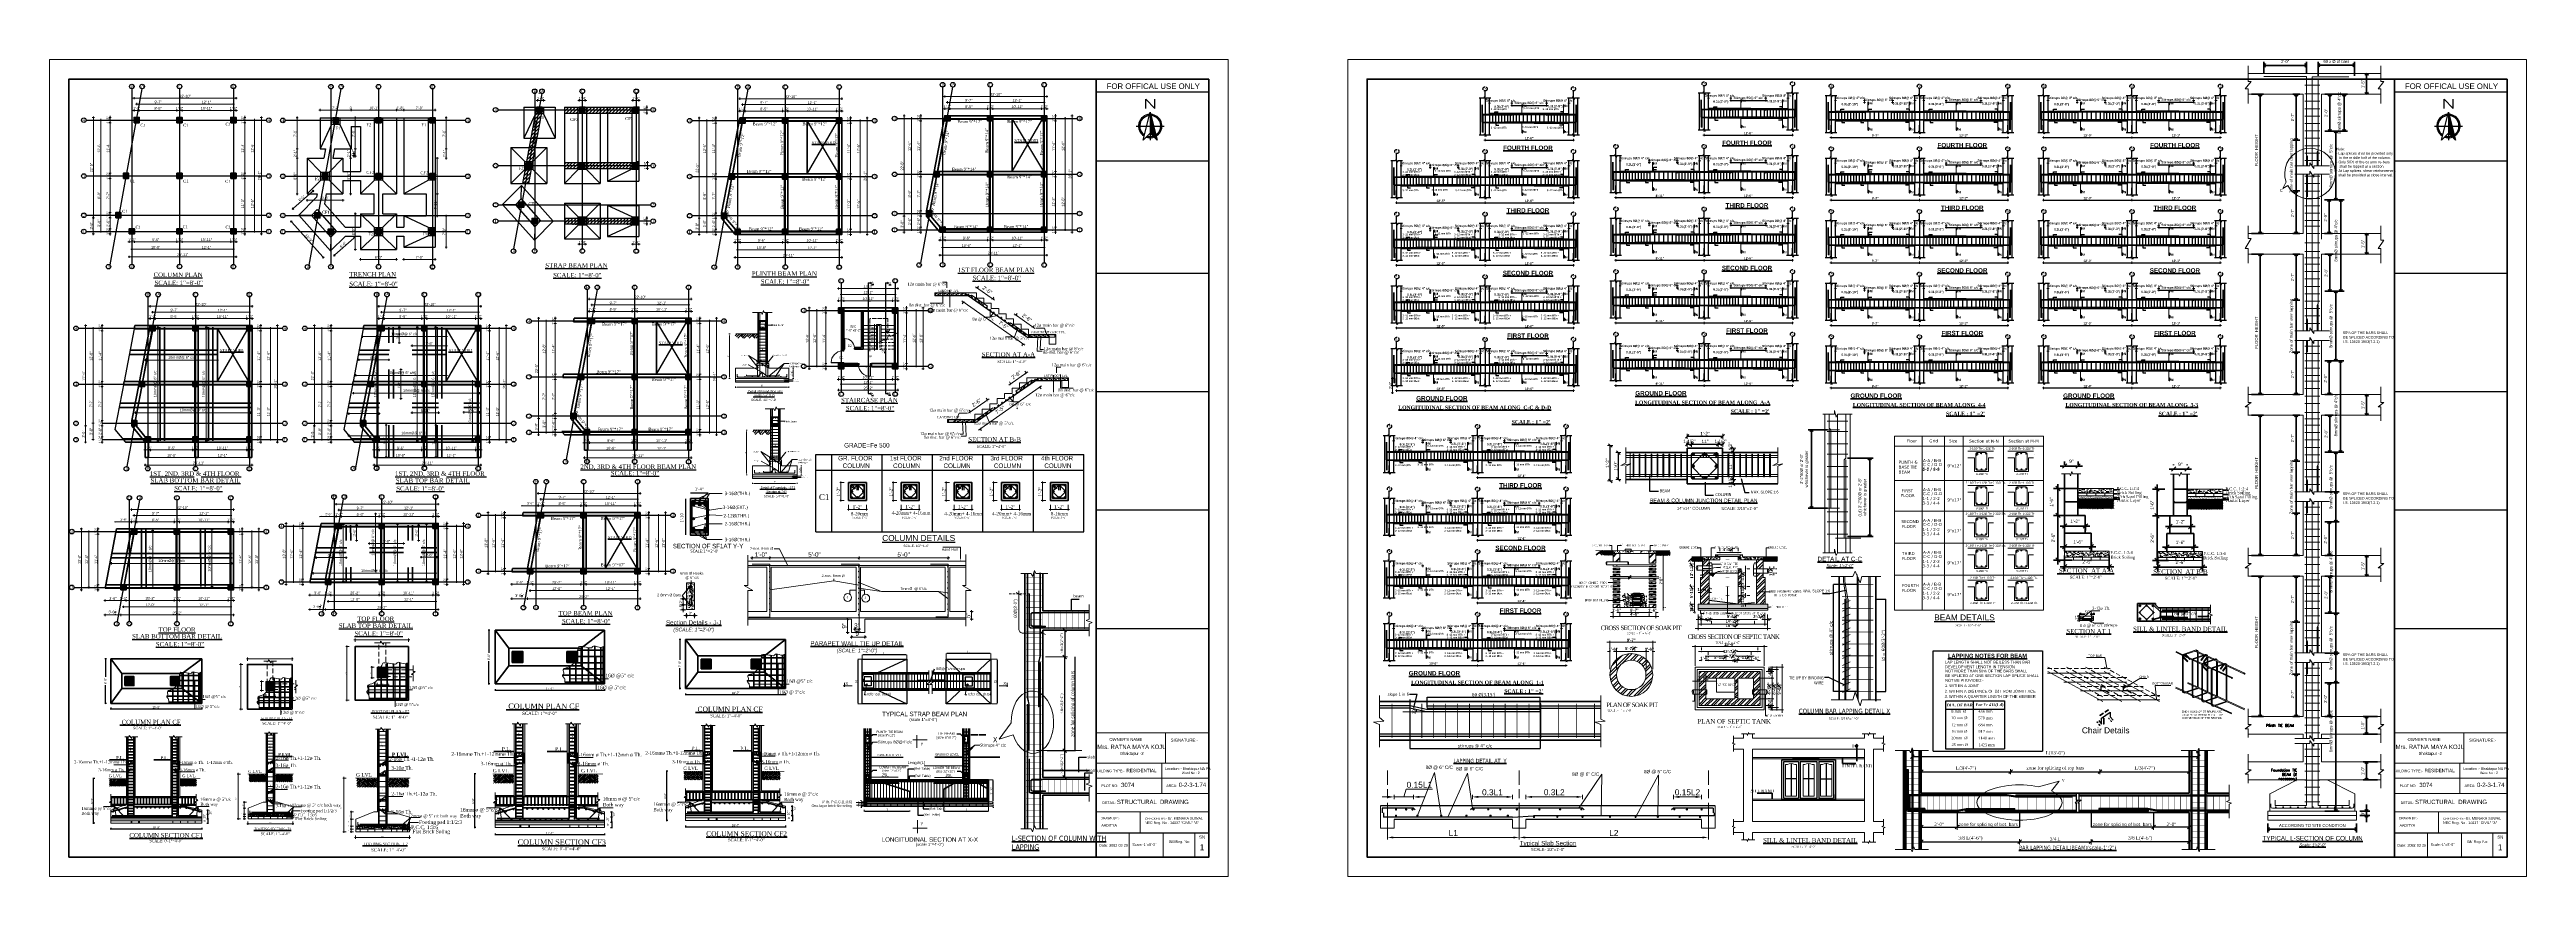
# Model space of a CAD drawing. Header units: inches. Extents: x -12073856 to 12321241, y -1226296 to 1319224.
# Drawn here: x 120330 to 126985, y 44299 to 46521 of the extents above; entities that cross this region are included whole.
import ezdxf
from ezdxf.enums import TextEntityAlignment as Align

# ---------------------------------------------------------------- set-up
doc = ezdxf.new("R2010")
doc.units = ezdxf.units.IN
doc.header["$MEASUREMENT"] = 0
doc.header["$PDMODE"] = 35
for name, pattern in [('ACAD_ISO02W100', [15, 12, -3]), ('ACAD_ISO04W100', [30, 24, -3, 0, -3]), ('ACAD_ISO08W100', [36, 24, -3, 6, -3]), ('CONTINU', [0]), ('DASHDOTX2', [50.8, 25.4, -12.7, 0, -12.7]), ('DASHED', [19.05, 12.7, -6.35]), ('DASHED2', [0.375, 0.25, -0.125]), ('HIDDEN', [9.525, 6.35, -3.175])]:
    doc.linetypes.add(name, pattern=pattern)
for name, color, linetype, lineweight in [('0_Dimension', 72, 'Continuous', 9), ('1', 7, 'Continuous', 13), ('4TEXT', 7, 'Continuous', 20), ('BAR', 5, 'Continuous', 40), ('BEAM LINE', 4, 'Continuous', 9), ('BORDER', 7, 'Continuous', 60), ('Break Line', 125, 'CONTINU', 15), ('CEN_LINE', 131, 'DASHDOTX2', 13), ('cl', 4, 'ACAD_ISO04W100', 15), ('colfill', 21, 'Continuous', 0), ('Column', 181, 'Continuous', 40), ('column rod', 1, 'Continuous', 50), ('concrete', 8, 'Continuous', 9), ('D-DIM', 5, 'Continuous', 18), ('DIM', 6, 'Continuous', 9), ('DIM_LINE', 173, 'Continuous', 20), ('Dimension', 130, 'Continuous', 9), ('dimension line', 252, 'Continuous', 9), ('dimensions', 7, 'Continuous', 15), ('DIMENTION', 140, 'Continuous', 0), ('dimentions', 5, 'Continuous', 9), ('DIMSTR', 5, 'Continuous', 13), ('door', 20, 'Continuous', 35), ('dotted', 131, 'HIDDEN', 13), ('DW elev', 123, 'Continuous', 25), ('ele light', 7, 'Continuous', 25), ('elevation', 181, 'Continuous', 20), ('HACTH', 253, 'Continuous', 5), ('Hatch', 9, 'Continuous', 9), ('HATCH1', 4, 'ACAD_ISO02W100', 13), ('Hidden', 254, 'ACAD_ISO02W100', 15), ('MAINREINF', 1, 'Continuous', 18), ('OUTLINE', 1, 'Continuous', 25), ('rcc bar', 2, 'Continuous', 20), ('RCC LINE', 200, 'Continuous', 18), ('rebAar', 3, 'Continuous', 20), ('rebar', 140, 'Continuous', 13), ('Rebars', 1, 'Continuous', 13), ('REINFORCEMENT', 2, 'Continuous', 40), ('REN', 242, 'Continuous', 30), ('REN-1', 212, 'Continuous', 30), ('SHEETS', 7, 'Continuous', 60), ('Sill', 4, 'Continuous', 0), ('ST-REINFOR', 201, 'Continuous', 40), ('stair', 132, 'Continuous', 13), ('Stairs', 61, 'Continuous', 18), ('steps', 253, 'Continuous', 20), ('STIRRUPS', 14, 'Continuous', 18), ('sxdcf', 8, 'ACAD_ISO08W100', 20), ('temp-partn', 214, 'Continuous', 15), ('TEX', 210, 'Continuous', 25), ('TEXT', 255, 'Continuous', 35), ('Text 0.200', 122, 'Continuous', 20), ('texts', 152, 'Continuous', 35), ('tile', 21, 'Continuous', 9), ('tiles', 30, 'Continuous', 5), ('Toilet', 7, 'Continuous', 25), ('TRENCH', 1, 'Continuous', 35), ('TXT', 114, 'Continuous', 13), ('WALL', 1, 'Continuous', 30), ('WALL ELV', 20, 'Continuous', 20), ('WALL SEC', 2, 'Continuous', 35), ('Walls', 11, 'Continuous', 35), ('Window', 3, 'Continuous', 0), ('Windows', 151, 'Continuous', 15)]:
    doc.layers.add(name, color=color, linetype=linetype, lineweight=lineweight)
for name, color, linetype in [('Beam', 170, 'Continuous'), ('hatch2', 1, 'Continuous'), ('plan wall', 7, 'Continuous'), ('STIRRUP', 10, 'Continuous')]:
    doc.layers.add(name, color=color, linetype=linetype)
doc.styles.add('1.8 str', font='times.ttf', dxfattribs={"width": 0.8, "height": 6})
doc.styles.add('AERIAL', font='arial.ttf')
doc.styles.add('Arial', font='arial.ttf', dxfattribs={"width": 0.8, "height": 12})
doc.styles.add('arial narrow', font='ARIALN.TTF')
doc.styles.add('arial.', font='arial.ttf')
doc.styles.add('bimal', font='arial.ttf')
doc.styles.add('Capt 1', font='arial.ttf', dxfattribs={"height": 12})
doc.styles.add('CEN', font='GOTHIC.TTF')
doc.styles.add('dim_20', font='ARIALN.TTF')
doc.styles.add('int text 1in-4ft', font='trebuc.ttf', dxfattribs={"height": 3.5})
doc.styles.add('Labels', font='arial.ttf', dxfattribs={"height": 8})
doc.styles.add('Lettring Text', font='arial.ttf')
doc.styles.add('NIR', font='COPRGTL.TTF')
doc.styles.add('ordinary', font='times.ttf')
doc.styles.add('PAGE LAYOUT', font='comic.ttf', dxfattribs={"height": 8})
doc.styles.add('PRABIN', font='BKANT.TTF', dxfattribs={"height": 8})
doc.styles.add('PUMORI', font='arial.ttf')
doc.styles.add('ramon', font='arial.ttf')
doc.styles.add('ROMANS', font='Romans.shx', dxfattribs={"width": 0.8})
doc.styles.add('S-111', font='tahoma.ttf', dxfattribs={"height": 8})
doc.styles.add('S2', font='txt.shx', dxfattribs={"height": 3})
doc.styles.add('SEN', font='GOTHIC.TTF')
doc.styles.get("Standard").update_dxf_attribs({"font": 'arial.ttf'})
doc.styles.add('STYLE1', font='arialbd.ttf')
doc.styles.add('style4', font='ARIALN.TTF', dxfattribs={"height": 11})
doc.styles.add('TAHOMA', font='tahoma.ttf', dxfattribs={"height": 9})
doc.styles.add('technical', font='technic_.ttf', dxfattribs={"height": 6.5})
doc.styles.add('Text', font='GOTHIC.TTF', dxfattribs={"height": 6})
doc.styles.add('TEXT-4', font='times.ttf', dxfattribs={"height": 7})
doc.styles.add('TIMES', font='times.ttf')
doc.styles.add('TIMES 48', font='times.ttf', dxfattribs={"height": 4})
doc.styles.add('times new roman', font='times.ttf', dxfattribs={"height": 7})
doc.dimstyles.new('1', dxfattribs={"dimtxt": 3, "dimasz": 0.15, "dimexe": 1, "dimexo": 1, "dimgap": 0.055, "dimtad": 1, "dimdec": 3, "dimlfac": 1000, "dimzin": 0, "dimdsep": 46, "dimlunit": 4, "dimtxsty": 'ROMANS', "dimblk": 'OBLIQUE', "dimcen": 0, "dimdle": 0.15, "dimclrd": 4, "dimclre": 4, "dimclrt": 7, "dimadec": 0, "dimazin": 0, "dimtfac": 1, "dimtdec": 3, "dimtofl": 0, "dimtmove": 2, "dimatfit": 3, "dimldrblk": 'OBLIQUE', "dimfxl": 2, "dimfxlon": 1, "dimtolj": 1, "dimtzin": 0, "dimlwd": -1, "dimarcsym": 0})
doc.dimstyles.new('1-1n', dxfattribs={"dimtxt": 7, "dimasz": 1.75, "dimexe": 0, "dimexo": 0, "dimgap": 3, "dimtad": 1, "dimdec": 0, "dimlfac": 0.125, "dimzin": 11, "dimdsep": 46, "dimlunit": 4, "dimtxsty": 'Arial', "dimblk": 'MY DOT', "dimcen": 5, "dimse1": 1, "dimse2": 1, "dimclrd": 256, "dimclre": 256, "dimclrt": 3, "dimadec": 0, "dimazin": 0, "dimtfac": 0.75, "dimtdec": 0, "dimtix": 1, "dimtmove": 0, "dimatfit": 3, "dimldrblk": 'Arrow2', "dimfxl": 0, "dimfrac": 1, "dimtolj": 1, "dimtzin": 0, "dimlwd": -1, "dimlwe": 9, "dimarcsym": 0})
doc.dimstyles.new('1-2n', dxfattribs={"dimtxt": 8, "dimasz": 4, "dimexe": 0, "dimexo": 0, "dimgap": 3, "dimtad": 1, "dimdec": 0, "dimlfac": 0.25, "dimzin": 11, "dimdsep": 46, "dimlunit": 4, "dimtxsty": 'Arial', "dimblk": 'oblique', "dimcen": 5, "dimse1": 1, "dimse2": 1, "dimclrd": 256, "dimclre": 256, "dimclrt": 256, "dimadec": 0, "dimazin": 0, "dimtfac": 0.65, "dimtdec": 0, "dimtix": 1, "dimtmove": 0, "dimatfit": 3, "dimfxl": 0, "dimfrac": 1, "dimtolj": 1, "dimtzin": 0, "dimlwd": -1, "dimlwe": 9, "dimarcsym": 0})
doc.dimstyles.new('1.4', dxfattribs={"dimscale": 0, "dimtxt": 6, "dimasz": 0.5, "dimexe": 2, "dimexo": 9, "dimgap": 2, "dimtad": 1, "dimdec": 0, "dimlfac": 0.5, "dimzin": 3, "dimdsep": 46, "dimlunit": 4, "dimtxsty": '1.8 str', "dimblk": 'DIM', "dimcen": 3, "dimdle": 3, "dimse1": 1, "dimse2": 1, "dimclrd": 256, "dimclre": 256, "dimclrt": 7, "dimadec": 1, "dimazin": 2, "dimtfac": 1, "dimtdec": 0, "dimtix": 1, "dimtofl": 0, "dimtmove": 2, "dimatfit": 3, "dimldrblk": 'ARROW', "dimfxl": 2, "dimfrac": 2, "dimtolj": 2, "dimtzin": 0, "dimarcsym": 0})
doc.dimstyles.new('1_96', dxfattribs={"dimtxt": 5, "dimasz": 3, "dimexe": 3, "dimexo": 3, "dimgap": 3, "dimtad": 1, "dimdec": 0, "dimzin": 0, "dimdsep": 46, "dimlunit": 4, "dimtxsty": 'bimal', "dimblk": 'ARCHTICK', "dimcen": 2, "dimdle": 3, "dimclrd": 3, "dimclre": 1, "dimclrt": 4, "dimadec": 0, "dimazin": 0, "dimtfac": 1, "dimtdec": 0, "dimtix": 1, "dimtofl": 0, "dimtmove": 0, "dimatfit": 3, "dimldrblk": 'ARCHTICK', "dimfxl": 1, "dimtolj": 1, "dimtzin": 0, "dimlwd": 0, "dimlwe": 9, "dimarcsym": 0})
doc.dimstyles.new('ARROW', dxfattribs={"dimscale": 96, "dimtxt": 9, "dimasz": 0.125, "dimexe": 0.078125, "dimexo": 0.09375, "dimgap": 0.03125, "dimtad": 1, "dimdec": 0, "dimzin": 3, "dimdsep": 46, "dimlunit": 4, "dimtxsty": 'TAHOMA', "dimcen": 0.09375, "dimclrd": 256, "dimclre": 256, "dimclrt": 256, "dimadec": 0, "dimazin": 0, "dimtfac": 1, "dimtdec": 0, "dimtmove": 0, "dimatfit": 3, "dimfxl": 1, "dimfrac": 2, "dimtolj": 1, "dimtzin": 0, "dimarcsym": 0})
doc.dimstyles.new('Copy of Niranjan', dxfattribs={"dimtxt": 4, "dimasz": 4, "dimexe": 1.5, "dimexo": 0, "dimgap": 1, "dimtad": 1, "dimdec": 0, "dimzin": 0, "dimdsep": 46, "dimlunit": 3, "dimtxsty": 'Standard', "dimcen": 0.09, "dimclrd": 7, "dimclre": 256, "dimclrt": 7, "dimadec": 0, "dimazin": 0, "dimtfac": 0.333333, "dimtdec": 0, "dimtmove": 1, "dimatfit": 1, "dimfxl": 1.5, "dimfxlon": 1, "dimtolj": 1, "dimtzin": 0, "dimlwd": -1, "dimlwe": -1, "dimarcsym": 0})
doc.dimstyles.new("Copy of S-2'", dxfattribs={"dimscale": 96, "dimtxt": 9, "dimasz": 0.09375, "dimexe": 0.09375, "dimexo": 0.09375, "dimgap": 0.0625, "dimtad": 1, "dimdec": 0, "dimlfac": 0.25, "dimzin": 3, "dimdsep": 46, "dimlunit": 3, "dimtxsty": 'PRABIN', "dimblk": 'OPEN90', "dimcen": 0.09375, "dimdle": 0.09375, "dimclrd": 256, "dimclre": 34, "dimclrt": 256, "dimadec": 0, "dimazin": 1, "dimtfac": 1, "dimtdec": 0, "dimtix": 1, "dimtmove": 0, "dimatfit": 3, "dimldrblk": 'DOTSMALL', "dimfxl": 1, "dimtolj": 1, "dimtzin": 1, "dimarcsym": 0})
doc.dimstyles.new('Copy of Standard', dxfattribs={"dimtxt": 12, "dimasz": 4, "dimexe": 0, "dimexo": 6, "dimgap": 3, "dimtad": 1, "dimdec": 0, "dimzin": 0, "dimdsep": 46, "dimlunit": 4, "dimtxsty": 'Standard', "dimblk": 'ARCHTICK', "dimcen": 0.09, "dimdle": 3, "dimclrd": 256, "dimadec": 0, "dimazin": 0, "dimtfac": 1, "dimtdec": 0, "dimtofl": 0, "dimtmove": 0, "dimatfit": 3, "dimfxl": 1, "dimfxlon": 1, "dimtolj": 1, "dimtzin": 0, "dimlwd": -1, "dimarcsym": 0})
doc.dimstyles.new('dim 1in-4ft', dxfattribs={"dimscale": 0.5, "dimtxt": 3.5, "dimasz": 3, "dimexe": 6, "dimexo": 12, "dimgap": 1, "dimtad": 1, "dimzin": 0, "dimdsep": 46, "dimlunit": 4, "dimtxsty": 'int text 1in-4ft', "dimblk": 'DOT', "dimcen": 4, "dimdle": 6, "dimclrt": 7, "dimadec": 0, "dimazin": 0, "dimtfac": 1, "dimtofl": 0, "dimtmove": 0, "dimatfit": 3, "dimfxl": 7, "dimfxlon": 1, "dimtolj": 1, "dimtzin": 0, "dimarcsym": 0})
doc.dimstyles.new('dim stirrups', dxfattribs={"dimscale": 0.04, "dimtxt": 60, "dimasz": 48.5, "dimexe": 19.6875, "dimexo": 0, "dimgap": 18.3125, "dimtad": 1, "dimdec": 0, "dimzin": 0, "dimdsep": 46, "dimlunit": 3, "dimtxsty": 'Standard', "dimcen": 0.15, "dimdle": 0.15, "dimclrd": 256, "dimclrt": 1, "dimazin": 1, "dimtfac": 1, "dimtdec": 0, "dimtofl": 0, "dimtmove": 1, "dimatfit": 2, "dimfxl": 19.6875, "dimfxlon": 1, "dimtolj": 1, "dimtzin": 0, "dimlwd": -1, "dimlwe": -1, "dimarcsym": 0})
doc.dimstyles.new('DIM-4', dxfattribs={"dimtxt": 4, "dimasz": 2, "dimexe": 0, "dimexo": 1, "dimgap": 1, "dimtad": 1, "dimdec": 0, "dimlfac": 0.5, "dimzin": 3, "dimdsep": 46, "dimlunit": 4, "dimtxsty": 'TEXT-4', "dimcen": 0.09, "dimadec": 0, "dimazin": 0, "dimtfac": 1, "dimtdec": 0, "dimtix": 1, "dimtofl": 0, "dimtmove": 2, "dimatfit": 2, "dimfxl": 1, "dimtolj": 1, "dimtzin": 0, "dimlwe": 5, "dimarcsym": 0})
doc.dimstyles.new("gan1'", dxfattribs={"dimscale": 96, "dimtxt": 0.09375, "dimasz": 0.012, "dimexe": 0.09375, "dimexo": 0.15625, "dimgap": 0.03, "dimtad": 1, "dimdec": 1, "dimlfac": 0.125, "dimzin": 3, "dimdsep": 46, "dimlunit": 4, "dimtxsty": 'times new roman', "dimblk": 'gg', "dimcen": 0.09375, "dimdle": 0.09375, "dimse1": 1, "dimse2": 1, "dimclre": 34, "dimadec": 0, "dimazin": 0, "dimtfac": 1, "dimtdec": 1, "dimtix": 1, "dimtmove": 0, "dimatfit": 3, "dimfxl": 1, "dimfrac": 2, "dimtolj": 1, "dimtzin": 1, "dimarcsym": 0})
doc.dimstyles.new("gan2'", dxfattribs={"dimscale": 96, "dimtxt": 0.09375, "dimasz": 0.012, "dimexe": 0.09375, "dimexo": 0.15625, "dimgap": 0.03, "dimtad": 1, "dimdec": 1, "dimlfac": 0.25, "dimzin": 3, "dimdsep": 46, "dimlunit": 4, "dimtxsty": 'times new roman', "dimblk": 'gg', "dimcen": 0.09375, "dimdle": 0.09375, "dimse1": 1, "dimse2": 1, "dimclre": 34, "dimadec": 0, "dimazin": 0, "dimtfac": 1, "dimtdec": 1, "dimtix": 1, "dimtmove": 0, "dimatfit": 3, "dimfxl": 1, "dimfrac": 2, "dimtolj": 1, "dimtzin": 1, "dimarcsym": 0})
doc.dimstyles.new('my dimension', dxfattribs={"dimtxt": 8, "dimasz": 1, "dimexe": 6, "dimexo": 12, "dimgap": 2, "dimtad": 1, "dimdec": 0, "dimrnd": 1.38778e-17, "dimzin": 4, "dimdsep": 46, "dimlunit": 3, "dimtxsty": 'Standard', "dimblk": 'ARROW', "dimcen": 0, "dimse1": 1, "dimse2": 1, "dimclrd": 256, "dimclre": 256, "dimclrt": 256, "dimadec": 5, "dimazin": 0, "dimtfac": 1, "dimtdec": 0, "dimtix": 1, "dimtmove": 2, "dimatfit": 1, "dimfxl": 1, "dimtolj": 1, "dimtzin": 0, "dimlwd": -1, "dimlwe": -1, "dimarcsym": 0})
doc.dimstyles.new('nir', dxfattribs={"dimtxt": 7, "dimasz": 3, "dimexe": 3, "dimexo": 3, "dimgap": 2, "dimtad": 1, "dimdec": 0, "dimzin": 3, "dimlunit": 4, "dimtxsty": 'TIMES', "dimblk": 'OBLIQUE', "dimcen": 2.5, "dimdle": 3, "dimclrt": 3, "dimadec": 0, "dimazin": 0, "dimtfac": 1, "dimtdec": 0, "dimtmove": 2, "dimatfit": 3, "dimfxl": 1, "dimarcsym": 0})
doc.dimstyles.new('nir 48', dxfattribs={"dimscale": 0.5, "dimtxt": 24, "dimasz": 3, "dimexe": 3, "dimexo": 6, "dimgap": 2, "dimtad": 3, "dimdec": 0, "dimzin": 3, "dimlunit": 4, "dimtxsty": 'NIR', "dimblk": 'OBLIQUE', "dimcen": 2.5, "dimdle": 3, "dimclrt": 3, "dimadec": 0, "dimazin": 0, "dimtfac": 1, "dimtdec": 0, "dimtmove": 2, "dimatfit": 3, "dimfxl": 1, "dimarcsym": 0})
doc.dimstyles.new('nir 96', dxfattribs={"dimscale": 4, "dimtxt": 1.75, "dimasz": 1, "dimexe": 1, "dimexo": 2, "dimgap": 0.5, "dimtad": 1, "dimdec": 0, "dimzin": 3, "dimlunit": 4, "dimtxsty": 'ordinary', "dimblk": 'DOT', "dimcen": 2.5, "dimdle": 3, "dimclrt": 3, "dimadec": 0, "dimazin": 0, "dimtfac": 1, "dimtdec": 0, "dimtix": 1, "dimtmove": 2, "dimatfit": 3, "dimfxl": 3, "dimfxlon": 1, "dimarcsym": 0})
doc.dimstyles.new('nir24', dxfattribs={"dimscale": 0.25, "dimtxt": 9, "dimasz": 3, "dimexe": 3, "dimexo": 12, "dimgap": 2, "dimtad": 1, "dimdec": 0, "dimzin": 3, "dimlunit": 4, "dimtxsty": 'ordinary', "dimblk": 'OBLIQUE', "dimcen": 2.5, "dimdle": 3, "dimclrt": 3, "dimadec": 0, "dimazin": 0, "dimtfac": 1, "dimtdec": 0, "dimtmove": 2, "dimatfit": 3, "dimfxl": 1, "dimarcsym": 0})
doc.dimstyles.new('Ronika', dxfattribs={"dimtxt": 8, "dimasz": 6, "dimexe": 4, "dimexo": 16, "dimgap": 2, "dimtad": 1, "dimdec": 3, "dimzin": 3, "dimdsep": 46, "dimlunit": 4, "dimtxsty": 'STYLE1', "dimblk": 'DOTSMALL', "dimcen": 2, "dimdle": 8, "dimclrd": 256, "dimclre": 7, "dimclrt": 256, "dimadec": 0, "dimazin": 0, "dimtfac": 0.75, "dimtdec": 3, "dimtix": 1, "dimtofl": 0, "dimtmove": 2, "dimatfit": 3, "dimfxl": 1, "dimfrac": 1, "dimtolj": 1, "dimtzin": 0, "dimlwd": 13, "dimlwe": 13, "dimarcsym": 0})
doc.dimstyles.new("S-2'", dxfattribs={"dimscale": 96, "dimtxt": 9, "dimasz": 0.003, "dimexe": 0.09375, "dimexo": 0.09375, "dimgap": 0.0625, "dimtad": 1, "dimdec": 0, "dimlfac": 0.25, "dimzin": 3, "dimdsep": 46, "dimlunit": 3, "dimtxsty": 'S-111', "dimblk": 'S', "dimcen": 0.09375, "dimdle": 0.09375, "dimse1": 1, "dimse2": 1, "dimadec": 0, "dimazin": 1, "dimtfac": 1, "dimtdec": 0, "dimtix": 1, "dimtmove": 0, "dimatfit": 3, "dimldrblk": 'DOTSMALL', "dimfxl": 1, "dimtolj": 1, "dimtzin": 1, "dimarcsym": 0})
doc.dimstyles.new('S8', dxfattribs={"dimtxt": 7, "dimasz": 2, "dimexe": 6, "dimexo": 18, "dimgap": 1.9375, "dimtad": 1, "dimdec": 1, "dimzin": 3, "dimdsep": 46, "dimlunit": 4, "dimtxsty": 'ramon', "dimblk": 'dot 2', "dimcen": 0.09375, "dimse1": 1, "dimse2": 1, "dimclrd": 1, "dimclre": 1, "dimclrt": 256, "dimadec": 0, "dimazin": 0, "dimtfac": 0.75, "dimtdec": 1, "dimtix": 1, "dimtmove": 1, "dimatfit": 3, "dimldrblk": 'DOT', "dimfxl": 1, "dimtolj": 1, "dimtzin": 0, "dimlwd": 9, "dimlwe": 9, "dimarcsym": 0})
doc.dimstyles.get("Standard").update_dxf_attribs({"dimtxt": 6, "dimasz": 4, "dimexe": 0, "dimexo": 6, "dimgap": 3, "dimtad": 1, "dimdec": 0, "dimzin": 0, "dimdsep": 46, "dimlunit": 4, "dimtxsty": 'Standard', "dimblk": 'ARCHTICK', "dimcen": 0.09, "dimdle": 3, "dimclrd": 256, "dimadec": 0, "dimazin": 0, "dimtfac": 1, "dimtdec": 0, "dimtofl": 0, "dimtmove": 0, "dimatfit": 3, "dimfxl": 1, "dimfxlon": 1, "dimtolj": 1, "dimtzin": 0, "dimlwd": -1, "dimarcsym": 0})
pattern_1 = [(50, (-304825.981, 177459.022), (12.9106833, -1.1295384), [1.35, -14.85]), (355, (-304825.981, 177459.022), (-2.497524, 13.5394584), [1.08, -11.88]), (100.4514, (-304824.906, 177458.928), (10.4131689, 12.4099118), [1.1473234, -12.620558]), (46.1842, (-304825.981, 177462.622), (19.2103389, -2.9793423), [2.025, -22.275]), (96.6356, (-304824.38, 177462.374), (16.8239287, 17.5341217), [1.7209852, -18.930834]), (351.1842, (-304825.981, 177462.622), (16.823915, 17.5341348), [1.62, -17.82]), (21, (-304824.181, 177461.722), (10.74432694, -7.24714003), [1.35, -14.85]), (326, (-304824.181, 177461.722), (4.379676, 13.0527008), [1.08, -11.88]), (71.4514, (-304823.286, 177461.118), (15.1240073, 5.8055489), [1.1473234, -12.620558]), (37.5, (-304825.9814, 177459.022), (0.2188774, 5.99208937), [0, -11.736, 0, -12.06, 0, -11.925]), (7.5, (-304825.9814, 177459.022), (4.73525167, 7.09941081), [0, -6.876, 0, -11.466, 0, -4.545]), (327.5, (-304829.9954, 177459.022), (9.60880385, -0.40598769), [0, -4.5, 0, -14.04, 0, -18.63]), (317.5, (-304831.7954, 177459.022), (10.49735105, 1.8018897), [0, -5.85, 0, -9.324, 0, -13.23])]
pattern_2 = [(45, (-304825.981, 177459.022), (-8.8388348, 8.8388348), []), (45, (-304825.981, 177465.272), (-8.8388348, 8.8388348), [])]
pattern_3 = [(45, (-304825.981, 177459.022), (-7.9549513, 7.9549513), []), (45, (-304820.678, 177459.022), (-7.9549513, 7.9549513), [])]
pattern_4 = [(45, (-5795.1595, 25537.279), (-4.41941738, 4.41941738), [])]
pattern_5 = [(45, (-5795.1595, 26688.9125), (-4.41941738, 4.41941738), [])]
pattern_6 = [(90, (-3680.62, 0), (-12.5, 0), [])]

# ---------------------------------------------------------------- blocks, each defined once
blk = doc.blocks.new('DIM')
at = {"layer": 'Dimension'}
h = blk.add_hatch(color=256, dxfattribs=at)
h.paths.add_polyline_path([(0, 1), (0, 0), (1, 0, 0.414214)])
h.paths.add_polyline_path([(1, 0), (0, 0), (0, -1, 0.414214)])
h.paths.add_polyline_path([(0, 0), (-1, 0, 0.414214), (0, -1)])
h.paths.add_polyline_path([(0, 1, 0.414214), (-1, 0), (0, 0)])
for p, q in [((-6, 0), (6, 0)), ((0, 6), (0, -6))]:
    blk.add_line(p, q, dxfattribs=at)
blk.add_circle((0, 0), 1.28, dxfattribs=at)
blk = doc.blocks.new('*D914')
at = {"layer": 'Defpoints', "color": 0, "ltscale": 10, "transparency": 16777216}
for p in [(123941, 44953.1), (124019, 44965), (124019, 44948.5)]:
    blk.add_point(p, dxfattribs=at)
at = {"layer": 'Dimension', "lineweight": -2, "ltscale": 10, "transparency": 16777216}
for p, q in [((123940.5, 44965), (123940, 44965)), ((124019.5, 44965), (124020, 44965))]:
    blk.add_line(p, q, dxfattribs=at)
at = {"layer": 'Dimension', "lineweight": -2, "ltscale": 10, "transparency": 16777216, "xscale": 0.5, "yscale": 0.5, "zscale": 0.5}
blk.add_blockref('DIM', (123941, 44965), dxfattribs=at)
at = {"layer": 'Dimension', "lineweight": -2, "ltscale": 10, "transparency": 16777216, "xscale": 0.5, "yscale": 0.5, "zscale": 0.5, "rotation": 180}
blk.add_blockref('DIM', (124019, 44965), dxfattribs=at)
at = {"layer": 'Dimension', "color": 7, "ltscale": 10, "transparency": 16777216, "insert": (123980, 44971.1), "char_height": 6, "attachment_point": 5, "style": 'STYLE1'}
blk.add_mtext('\\A2;Stirrups 8%%C@ 4" c/c', dxfattribs=at)
blk = doc.blocks.new('ARROW')
at = {"layer": 'Hatch'}
h = blk.add_hatch(color=256, dxfattribs=at)
h.dxf.hatch_style = 1
h.paths.add_polyline_path([(12191115.8, -1270860.1), (12191485.4, -1270660.1), (12191115.8, -1270660.1)])
for p, q in [((12191115.8, -1270860.1), (12191115.8, -1270060.1)), ((12191015.8, -1270160.1), (12196382.9, -1270160.1)), ((12191485.4, -1270660.1), (12190746.1, -1270660.1)), ((12190746.1, -1270660.1), (12191115.8, -1270860.1)), ((12191485.4, -1270660.1), (12191115.8, -1270860.1))]:
    blk.add_line(p, q, dxfattribs=at)
blk = doc.blocks.new('*D915')
at = {"layer": 'Defpoints', "color": 0, "ltscale": 10, "transparency": 16777216}
for p in [(124019, 44943.5), (124094.4, 44960.1), (124094.4, 44929)]:
    blk.add_point(p, dxfattribs=at)
at = {"layer": 'Dimension', "lineweight": -2, "ltscale": 10, "transparency": 16777216}
for p, q in [((124018.5, 44960.1), (124018, 44960.1)), ((124094.9, 44960.1), (124095.4, 44960.1))]:
    blk.add_line(p, q, dxfattribs=at)
at = {"layer": 'Dimension', "lineweight": -2, "ltscale": 10, "transparency": 16777216, "xscale": 0.5, "yscale": 0.5, "zscale": 0.5}
blk.add_blockref('DIM', (124019, 44960.1), dxfattribs=at)
at = {"layer": 'Dimension', "lineweight": -2, "ltscale": 10, "transparency": 16777216, "xscale": 0.5, "yscale": 0.5, "zscale": 0.5, "rotation": 180}
blk.add_blockref('DIM', (124094.4, 44960.1), dxfattribs=at)
at = {"layer": 'Dimension', "color": 7, "ltscale": 10, "transparency": 16777216, "insert": (124056.7, 44966.1), "char_height": 6, "attachment_point": 5, "style": 'STYLE1'}
blk.add_mtext('\\A2;Stirrups 8%%C@ 6" c/c', dxfattribs=at)
blk = doc.blocks.new('*D916')
at = {"layer": 'Defpoints', "color": 0, "ltscale": 10, "transparency": 16777216}
for p in [(124094.4, 44934), (124154.4, 44965), (124154.4, 44951.5)]:
    blk.add_point(p, dxfattribs=at)
at = {"layer": 'Dimension', "lineweight": -2, "ltscale": 10, "transparency": 16777216}
for p, q in [((124093.9, 44965), (124093.4, 44965)), ((124154.9, 44965), (124155.4, 44965))]:
    blk.add_line(p, q, dxfattribs=at)
at = {"layer": 'Dimension', "lineweight": -2, "ltscale": 10, "transparency": 16777216, "xscale": 0.5, "yscale": 0.5, "zscale": 0.5}
blk.add_blockref('DIM', (124094.4, 44965), dxfattribs=at)
at = {"layer": 'Dimension', "lineweight": -2, "ltscale": 10, "transparency": 16777216, "xscale": 0.5, "yscale": 0.5, "zscale": 0.5, "rotation": 180}
blk.add_blockref('DIM', (124154.4, 44965), dxfattribs=at)
at = {"layer": 'Dimension', "color": 7, "ltscale": 10, "transparency": 16777216, "insert": (124124.4, 44971.1), "char_height": 6, "attachment_point": 5, "style": 'STYLE1'}
blk.add_mtext('\\A2;Stirrups 8%%C@ 4" c/c', dxfattribs=at)
blk = doc.blocks.new('*D917')
at = {"layer": 'Defpoints', "color": 0, "ltscale": 10, "transparency": 16777216}
for p in [(124178.4, 44965), (124178.4, 44951.5), (124238.4, 44934)]:
    blk.add_point(p, dxfattribs=at)
at = {"layer": 'Dimension', "lineweight": -2, "ltscale": 10, "transparency": 16777216}
for p, q in [((124177.9, 44965), (124177.4, 44965)), ((124238.9, 44965), (124239.4, 44965))]:
    blk.add_line(p, q, dxfattribs=at)
at = {"layer": 'Dimension', "lineweight": -2, "ltscale": 10, "transparency": 16777216, "xscale": 0.5, "yscale": 0.5, "zscale": 0.5}
blk.add_blockref('DIM', (124178.4, 44965), dxfattribs=at)
at = {"layer": 'Dimension', "lineweight": -2, "ltscale": 10, "transparency": 16777216, "xscale": 0.5, "yscale": 0.5, "zscale": 0.5, "rotation": 180}
blk.add_blockref('DIM', (124238.4, 44965), dxfattribs=at)
at = {"layer": 'Dimension', "color": 7, "ltscale": 10, "transparency": 16777216, "insert": (124208.4, 44971.1), "char_height": 6, "attachment_point": 5, "style": 'STYLE1'}
blk.add_mtext('\\A2;Stirrups 8%%C@ 4" c/c', dxfattribs=at)
blk = doc.blocks.new('*D918')
at = {"layer": 'Defpoints', "color": 0, "ltscale": 10, "transparency": 16777216}
for p in [(124332, 44934), (124392, 44965), (124392, 44951.5)]:
    blk.add_point(p, dxfattribs=at)
at = {"layer": 'Dimension', "lineweight": -2, "ltscale": 10, "transparency": 16777216}
for p, q in [((124331.5, 44965), (124331, 44965)), ((124392.5, 44965), (124393, 44965))]:
    blk.add_line(p, q, dxfattribs=at)
at = {"layer": 'Dimension', "lineweight": -2, "ltscale": 10, "transparency": 16777216, "xscale": 0.5, "yscale": 0.5, "zscale": 0.5}
blk.add_blockref('DIM', (124332, 44965), dxfattribs=at)
at = {"layer": 'Dimension', "lineweight": -2, "ltscale": 10, "transparency": 16777216, "xscale": 0.5, "yscale": 0.5, "zscale": 0.5, "rotation": 180}
blk.add_blockref('DIM', (124392, 44965), dxfattribs=at)
at = {"layer": 'Dimension', "color": 7, "ltscale": 10, "transparency": 16777216, "insert": (124362, 44971.1), "char_height": 6, "attachment_point": 5, "style": 'STYLE1'}
blk.add_mtext('\\A2;Stirrups 8%%C@ 4" c/c', dxfattribs=at)
blk = doc.blocks.new('*D919')
at = {"layer": 'Defpoints', "color": 0, "ltscale": 10, "transparency": 16777216}
for p in [(124238.4, 44929), (124332, 44960.4), (124332, 44929)]:
    blk.add_point(p, dxfattribs=at)
at = {"layer": 'Dimension', "lineweight": -2, "ltscale": 10, "transparency": 16777216}
blk.add_line((124238.9, 44960.4), (124331.5, 44960.4), dxfattribs=at)
at = {"layer": 'Dimension', "lineweight": -2, "ltscale": 10, "transparency": 16777216, "xscale": 0.5, "yscale": 0.5, "zscale": 0.5, "rotation": 180}
blk.add_blockref('DIM', (124238.4, 44960.4), dxfattribs=at)
at = {"layer": 'Dimension', "lineweight": -2, "ltscale": 10, "transparency": 16777216, "xscale": 0.5, "yscale": 0.5, "zscale": 0.5}
blk.add_blockref('DIM', (124332, 44960.4), dxfattribs=at)
at = {"layer": 'Dimension', "color": 7, "ltscale": 10, "transparency": 16777216, "insert": (124285.2, 44966.4), "char_height": 6, "attachment_point": 5, "style": 'STYLE1'}
blk.add_mtext('\\A2;Stirrups 8%%C@ 6" c/c', dxfattribs=at)
blk = doc.blocks.new('*D920')
at = {"layer": 'Defpoints', "color": 0, "ltscale": 10, "transparency": 16777216}
for p in [(123929, 44878.5), (124166.4, 44878.5), (124166.4, 44865.7)]:
    blk.add_point(p, dxfattribs=at)
at = {"layer": 'Dimension', "lineweight": -2, "ltscale": 10, "transparency": 16777216}
blk.add_line((123929.5, 44865.7), (124165.9, 44865.7), dxfattribs=at)
at = {"layer": 'Dimension', "lineweight": -2, "ltscale": 10, "transparency": 16777216, "xscale": 0.5, "yscale": 0.5, "zscale": 0.5, "rotation": 180}
blk.add_blockref('DIM', (123929, 44865.7), dxfattribs=at)
at = {"layer": 'Dimension', "lineweight": -2, "ltscale": 10, "transparency": 16777216, "xscale": 0.5, "yscale": 0.5, "zscale": 0.5}
blk.add_blockref('DIM', (124166.4, 44865.7), dxfattribs=at)
at = {"layer": 'Dimension', "color": 7, "ltscale": 10, "transparency": 16777216, "insert": (124047.7, 44870.8), "char_height": 6, "attachment_point": 5, "style": 'STYLE1'}
blk.add_mtext('\\A2;10\'-8"', dxfattribs=at)
blk = doc.blocks.new('*D921')
at = {"layer": 'Defpoints', "color": 0, "ltscale": 10, "transparency": 16777216}
for p in [(124166.4, 44878.5), (124403.7, 44878.5), (124403.7, 44865.7)]:
    blk.add_point(p, dxfattribs=at)
at = {"layer": 'Dimension', "lineweight": -2, "ltscale": 10, "transparency": 16777216}
blk.add_line((124166.9, 44865.7), (124403.2, 44865.7), dxfattribs=at)
at = {"layer": 'Dimension', "lineweight": -2, "ltscale": 10, "transparency": 16777216, "xscale": 0.5, "yscale": 0.5, "zscale": 0.5, "rotation": 180}
blk.add_blockref('DIM', (124166.4, 44865.7), dxfattribs=at)
at = {"layer": 'Dimension', "lineweight": -2, "ltscale": 10, "transparency": 16777216, "xscale": 0.5, "yscale": 0.5, "zscale": 0.5}
blk.add_blockref('DIM', (124403.7, 44865.7), dxfattribs=at)
at = {"layer": 'Dimension', "color": 7, "ltscale": 10, "transparency": 16777216, "insert": (124285.1, 44870.7), "char_height": 6, "attachment_point": 5, "style": 'STYLE1'}
blk.add_mtext('\\A2;12\'-1"', dxfattribs=at)
blk = doc.blocks.new('*D922')
at = {"layer": 'Defpoints', "color": 0, "ltscale": 10, "transparency": 16777216}
for p in [(123941, 45121.3), (124019, 45133.3), (124019, 45116.8)]:
    blk.add_point(p, dxfattribs=at)
at = {"layer": 'Dimension', "lineweight": -2, "ltscale": 10, "transparency": 16777216}
for p, q in [((123940.5, 45133.3), (123940, 45133.3)), ((124019.5, 45133.3), (124020, 45133.3))]:
    blk.add_line(p, q, dxfattribs=at)
at = {"layer": 'Dimension', "lineweight": -2, "ltscale": 10, "transparency": 16777216, "xscale": 0.5, "yscale": 0.5, "zscale": 0.5}
blk.add_blockref('DIM', (123941, 45133.3), dxfattribs=at)
at = {"layer": 'Dimension', "lineweight": -2, "ltscale": 10, "transparency": 16777216, "xscale": 0.5, "yscale": 0.5, "zscale": 0.5, "rotation": 180}
blk.add_blockref('DIM', (124019, 45133.3), dxfattribs=at)
at = {"layer": 'Dimension', "color": 7, "ltscale": 10, "transparency": 16777216, "insert": (123980, 45139.3), "char_height": 6, "attachment_point": 5, "style": 'STYLE1'}
blk.add_mtext('\\A2;Stirrups 8%%C@ 4" c/c', dxfattribs=at)
blk = doc.blocks.new('*D923')
at = {"layer": 'Defpoints', "color": 0, "ltscale": 10, "transparency": 16777216}
for p in [(124154.4, 45133.3), (124094.4, 45102.3), (124154.4, 45119.8)]:
    blk.add_point(p, dxfattribs=at)
at = {"layer": 'Dimension', "lineweight": -2, "ltscale": 10, "transparency": 16777216}
for p, q in [((124093.9, 45133.3), (124093.4, 45133.3)), ((124154.9, 45133.3), (124155.4, 45133.3))]:
    blk.add_line(p, q, dxfattribs=at)
at = {"layer": 'Dimension', "lineweight": -2, "ltscale": 10, "transparency": 16777216, "xscale": 0.5, "yscale": 0.5, "zscale": 0.5}
blk.add_blockref('DIM', (124094.4, 45133.3), dxfattribs=at)
at = {"layer": 'Dimension', "lineweight": -2, "ltscale": 10, "transparency": 16777216, "xscale": 0.5, "yscale": 0.5, "zscale": 0.5, "rotation": 180}
blk.add_blockref('DIM', (124154.4, 45133.3), dxfattribs=at)
at = {"layer": 'Dimension', "color": 7, "ltscale": 10, "transparency": 16777216, "insert": (124124.4, 45139.3), "char_height": 6, "attachment_point": 5, "style": 'STYLE1'}
blk.add_mtext('\\A2;Stirrups 8%%C@ 4" c/c', dxfattribs=at)
blk = doc.blocks.new('*D924')
at = {"layer": 'Defpoints', "color": 0, "ltscale": 10, "transparency": 16777216}
for p in [(124178.4, 45133.3), (124178.4, 45119.8), (124238.4, 45102.3)]:
    blk.add_point(p, dxfattribs=at)
at = {"layer": 'Dimension', "lineweight": -2, "ltscale": 10, "transparency": 16777216}
for p, q in [((124177.9, 45133.3), (124177.4, 45133.3)), ((124238.9, 45133.3), (124239.4, 45133.3))]:
    blk.add_line(p, q, dxfattribs=at)
at = {"layer": 'Dimension', "lineweight": -2, "ltscale": 10, "transparency": 16777216, "xscale": 0.5, "yscale": 0.5, "zscale": 0.5}
blk.add_blockref('DIM', (124178.4, 45133.3), dxfattribs=at)
at = {"layer": 'Dimension', "lineweight": -2, "ltscale": 10, "transparency": 16777216, "xscale": 0.5, "yscale": 0.5, "zscale": 0.5, "rotation": 180}
blk.add_blockref('DIM', (124238.4, 45133.3), dxfattribs=at)
at = {"layer": 'Dimension', "color": 7, "ltscale": 10, "transparency": 16777216, "insert": (124208.4, 45139.3), "char_height": 6, "attachment_point": 5, "style": 'STYLE1'}
blk.add_mtext('\\A2;Stirrups 8%%C@ 4" c/c', dxfattribs=at)
blk = doc.blocks.new('*D925')
at = {"layer": 'Defpoints', "color": 0, "ltscale": 10, "transparency": 16777216}
for p in [(124392, 45133.3), (124332, 45102.3), (124392, 45119.8)]:
    blk.add_point(p, dxfattribs=at)
at = {"layer": 'Dimension', "lineweight": -2, "ltscale": 10, "transparency": 16777216}
for p, q in [((124331.5, 45133.3), (124331, 45133.3)), ((124392.5, 45133.3), (124393, 45133.3))]:
    blk.add_line(p, q, dxfattribs=at)
at = {"layer": 'Dimension', "lineweight": -2, "ltscale": 10, "transparency": 16777216, "xscale": 0.5, "yscale": 0.5, "zscale": 0.5}
blk.add_blockref('DIM', (124332, 45133.3), dxfattribs=at)
at = {"layer": 'Dimension', "lineweight": -2, "ltscale": 10, "transparency": 16777216, "xscale": 0.5, "yscale": 0.5, "zscale": 0.5, "rotation": 180}
blk.add_blockref('DIM', (124392, 45133.3), dxfattribs=at)
at = {"layer": 'Dimension', "color": 7, "ltscale": 10, "transparency": 16777216, "insert": (124362, 45139.3), "char_height": 6, "attachment_point": 5, "style": 'STYLE1'}
blk.add_mtext('\\A2;Stirrups 8%%C@ 4" c/c', dxfattribs=at)
blk = doc.blocks.new('*D926')
at = {"layer": 'Defpoints', "color": 0, "ltscale": 10, "transparency": 16777216}
for p in [(124332, 45128.7), (124238.4, 45097.3), (124332, 45097.3)]:
    blk.add_point(p, dxfattribs=at)
at = {"layer": 'Dimension', "lineweight": -2, "ltscale": 10, "transparency": 16777216}
blk.add_line((124238.9, 45128.7), (124331.5, 45128.7), dxfattribs=at)
at = {"layer": 'Dimension', "lineweight": -2, "ltscale": 10, "transparency": 16777216, "xscale": 0.5, "yscale": 0.5, "zscale": 0.5, "rotation": 180}
blk.add_blockref('DIM', (124238.4, 45128.7), dxfattribs=at)
at = {"layer": 'Dimension', "lineweight": -2, "ltscale": 10, "transparency": 16777216, "xscale": 0.5, "yscale": 0.5, "zscale": 0.5}
blk.add_blockref('DIM', (124332, 45128.7), dxfattribs=at)
at = {"layer": 'Dimension', "color": 7, "ltscale": 10, "transparency": 16777216, "insert": (124285.2, 45134.7), "char_height": 6, "attachment_point": 5, "style": 'STYLE1'}
blk.add_mtext('\\A2;Stirrups 8%%C@ 6" c/c', dxfattribs=at)
blk = doc.blocks.new('*D927')
at = {"layer": 'Defpoints', "color": 0, "ltscale": 10, "transparency": 16777216}
for p in [(124166.4, 45046.8), (124403.7, 45046.8), (124403.7, 45034)]:
    blk.add_point(p, dxfattribs=at)
at = {"layer": 'Dimension', "lineweight": -2, "ltscale": 10, "transparency": 16777216}
blk.add_line((124166.9, 45034), (124403.2, 45034), dxfattribs=at)
at = {"layer": 'Dimension', "lineweight": -2, "ltscale": 10, "transparency": 16777216, "xscale": 0.5, "yscale": 0.5, "zscale": 0.5, "rotation": 180}
blk.add_blockref('DIM', (124166.4, 45034), dxfattribs=at)
at = {"layer": 'Dimension', "lineweight": -2, "ltscale": 10, "transparency": 16777216, "xscale": 0.5, "yscale": 0.5, "zscale": 0.5}
blk.add_blockref('DIM', (124403.7, 45034), dxfattribs=at)
at = {"layer": 'Dimension', "color": 7, "ltscale": 10, "transparency": 16777216, "insert": (124285.1, 45039), "char_height": 6, "attachment_point": 5, "style": 'STYLE1'}
blk.add_mtext('\\A2;12\'-1"', dxfattribs=at)
blk = doc.blocks.new('*D928')
at = {"layer": 'Defpoints', "color": 0, "ltscale": 10, "transparency": 16777216}
for p in [(125128, 45698.8), (125206, 45710.8), (125206, 45694.3)]:
    blk.add_point(p, dxfattribs=at)
at = {"layer": 'Dimension', "lineweight": -2, "ltscale": 10, "transparency": 16777216}
for p, q in [((125127.5, 45710.8), (125127, 45710.8)), ((125206.5, 45710.8), (125207, 45710.8))]:
    blk.add_line(p, q, dxfattribs=at)
at = {"layer": 'Dimension', "lineweight": -2, "ltscale": 10, "transparency": 16777216, "xscale": 0.5, "yscale": 0.5, "zscale": 0.5}
blk.add_blockref('DIM', (125128, 45710.8), dxfattribs=at)
at = {"layer": 'Dimension', "lineweight": -2, "ltscale": 10, "transparency": 16777216, "xscale": 0.5, "yscale": 0.5, "zscale": 0.5, "rotation": 180}
blk.add_blockref('DIM', (125206, 45710.8), dxfattribs=at)
at = {"layer": 'Dimension', "color": 7, "ltscale": 10, "transparency": 16777216, "insert": (125167, 45716.8), "char_height": 6, "attachment_point": 5, "style": 'STYLE1'}
blk.add_mtext('\\A2;Stirrups 8%%C@ 4" c/c', dxfattribs=at)
blk = doc.blocks.new('*D929')
at = {"layer": 'Defpoints', "color": 0, "ltscale": 10, "transparency": 16777216}
for p in [(125206, 45689.3), (125281.4, 45705.8), (125281.4, 45674.8)]:
    blk.add_point(p, dxfattribs=at)
at = {"layer": 'Dimension', "lineweight": -2, "ltscale": 10, "transparency": 16777216}
for p, q in [((125205.5, 45705.8), (125205, 45705.8)), ((125281.9, 45705.8), (125282.4, 45705.8))]:
    blk.add_line(p, q, dxfattribs=at)
at = {"layer": 'Dimension', "lineweight": -2, "ltscale": 10, "transparency": 16777216, "xscale": 0.5, "yscale": 0.5, "zscale": 0.5}
blk.add_blockref('DIM', (125206, 45705.8), dxfattribs=at)
at = {"layer": 'Dimension', "lineweight": -2, "ltscale": 10, "transparency": 16777216, "xscale": 0.5, "yscale": 0.5, "zscale": 0.5, "rotation": 180}
blk.add_blockref('DIM', (125281.4, 45705.8), dxfattribs=at)
at = {"layer": 'Dimension', "color": 7, "ltscale": 10, "transparency": 16777216, "insert": (125243.7, 45711.9), "char_height": 6, "attachment_point": 5, "style": 'STYLE1'}
blk.add_mtext('\\A2;Stirrups 8%%C@ 6" c/c', dxfattribs=at)
blk = doc.blocks.new('*D930')
at = {"layer": 'Defpoints', "color": 0, "ltscale": 10, "transparency": 16777216}
for p in [(125281.4, 45679.8), (125341.4, 45710.8), (125341.4, 45697.3)]:
    blk.add_point(p, dxfattribs=at)
at = {"layer": 'Dimension', "lineweight": -2, "ltscale": 10, "transparency": 16777216}
for p, q in [((125280.9, 45710.8), (125280.4, 45710.8)), ((125341.9, 45710.8), (125342.4, 45710.8))]:
    blk.add_line(p, q, dxfattribs=at)
at = {"layer": 'Dimension', "lineweight": -2, "ltscale": 10, "transparency": 16777216, "xscale": 0.5, "yscale": 0.5, "zscale": 0.5}
blk.add_blockref('DIM', (125281.4, 45710.8), dxfattribs=at)
at = {"layer": 'Dimension', "lineweight": -2, "ltscale": 10, "transparency": 16777216, "xscale": 0.5, "yscale": 0.5, "zscale": 0.5, "rotation": 180}
blk.add_blockref('DIM', (125341.4, 45710.8), dxfattribs=at)
at = {"layer": 'Dimension', "color": 7, "ltscale": 10, "transparency": 16777216, "insert": (125311.4, 45716.8), "char_height": 6, "attachment_point": 5, "style": 'STYLE1'}
blk.add_mtext('\\A2;Stirrups 8%%C@ 4" c/c', dxfattribs=at)
blk = doc.blocks.new('*D931')
at = {"layer": 'Defpoints', "color": 0, "ltscale": 10, "transparency": 16777216}
for p in [(125365.4, 45710.8), (125365.4, 45697.3), (125425.4, 45679.8)]:
    blk.add_point(p, dxfattribs=at)
at = {"layer": 'Dimension', "lineweight": -2, "ltscale": 10, "transparency": 16777216}
for p, q in [((125364.9, 45710.8), (125364.4, 45710.8)), ((125425.9, 45710.8), (125426.4, 45710.8))]:
    blk.add_line(p, q, dxfattribs=at)
at = {"layer": 'Dimension', "lineweight": -2, "ltscale": 10, "transparency": 16777216, "xscale": 0.5, "yscale": 0.5, "zscale": 0.5}
blk.add_blockref('DIM', (125365.4, 45710.8), dxfattribs=at)
at = {"layer": 'Dimension', "lineweight": -2, "ltscale": 10, "transparency": 16777216, "xscale": 0.5, "yscale": 0.5, "zscale": 0.5, "rotation": 180}
blk.add_blockref('DIM', (125425.4, 45710.8), dxfattribs=at)
at = {"layer": 'Dimension', "color": 7, "ltscale": 10, "transparency": 16777216, "insert": (125395.4, 45716.8), "char_height": 6, "attachment_point": 5, "style": 'STYLE1'}
blk.add_mtext('\\A2;Stirrups 8%%C@ 4" c/c', dxfattribs=at)
blk = doc.blocks.new('*D932')
at = {"layer": 'Defpoints', "color": 0, "ltscale": 10, "transparency": 16777216}
for p in [(125518.9, 45679.8), (125578.9, 45710.8), (125578.9, 45697.3)]:
    blk.add_point(p, dxfattribs=at)
at = {"layer": 'Dimension', "lineweight": -2, "ltscale": 10, "transparency": 16777216}
for p, q in [((125518.4, 45710.8), (125517.9, 45710.8)), ((125579.4, 45710.8), (125579.9, 45710.8))]:
    blk.add_line(p, q, dxfattribs=at)
at = {"layer": 'Dimension', "lineweight": -2, "ltscale": 10, "transparency": 16777216, "xscale": 0.5, "yscale": 0.5, "zscale": 0.5}
blk.add_blockref('DIM', (125518.9, 45710.8), dxfattribs=at)
at = {"layer": 'Dimension', "lineweight": -2, "ltscale": 10, "transparency": 16777216, "xscale": 0.5, "yscale": 0.5, "zscale": 0.5, "rotation": 180}
blk.add_blockref('DIM', (125578.9, 45710.8), dxfattribs=at)
at = {"layer": 'Dimension', "color": 7, "ltscale": 10, "transparency": 16777216, "insert": (125548.9, 45716.8), "char_height": 6, "attachment_point": 5, "style": 'STYLE1'}
blk.add_mtext('\\A2;Stirrups 8%%C@ 4" c/c', dxfattribs=at)
blk = doc.blocks.new('*D933')
at = {"layer": 'Defpoints', "color": 0, "ltscale": 10, "transparency": 16777216}
for p in [(125425.4, 45674.8), (125518.9, 45706.2), (125518.9, 45674.8)]:
    blk.add_point(p, dxfattribs=at)
at = {"layer": 'Dimension', "lineweight": -2, "ltscale": 10, "transparency": 16777216}
blk.add_line((125425.9, 45706.2), (125518.4, 45706.2), dxfattribs=at)
at = {"layer": 'Dimension', "lineweight": -2, "ltscale": 10, "transparency": 16777216, "xscale": 0.5, "yscale": 0.5, "zscale": 0.5, "rotation": 180}
blk.add_blockref('DIM', (125425.4, 45706.2), dxfattribs=at)
at = {"layer": 'Dimension', "lineweight": -2, "ltscale": 10, "transparency": 16777216, "xscale": 0.5, "yscale": 0.5, "zscale": 0.5}
blk.add_blockref('DIM', (125518.9, 45706.2), dxfattribs=at)
at = {"layer": 'Dimension', "color": 7, "ltscale": 10, "transparency": 16777216, "insert": (125472.1, 45712.2), "char_height": 6, "attachment_point": 5, "style": 'STYLE1'}
blk.add_mtext('\\A2;Stirrups 8%%C@ 6" c/c', dxfattribs=at)
blk = doc.blocks.new('*D934')
at = {"layer": 'Defpoints', "color": 0, "ltscale": 10, "transparency": 16777216}
for p in [(125116, 45624.3), (125353.4, 45624.3), (125353.4, 45611.5)]:
    blk.add_point(p, dxfattribs=at)
at = {"layer": 'Dimension', "lineweight": -2, "ltscale": 10, "transparency": 16777216}
blk.add_line((125116.5, 45611.5), (125352.9, 45611.5), dxfattribs=at)
at = {"layer": 'Dimension', "lineweight": -2, "ltscale": 10, "transparency": 16777216, "xscale": 0.5, "yscale": 0.5, "zscale": 0.5, "rotation": 180}
blk.add_blockref('DIM', (125116, 45611.5), dxfattribs=at)
at = {"layer": 'Dimension', "lineweight": -2, "ltscale": 10, "transparency": 16777216, "xscale": 0.5, "yscale": 0.5, "zscale": 0.5}
blk.add_blockref('DIM', (125353.4, 45611.5), dxfattribs=at)
at = {"layer": 'Dimension', "color": 7, "ltscale": 10, "transparency": 16777216, "insert": (125234.7, 45616.6), "char_height": 6, "attachment_point": 5, "style": 'STYLE1'}
blk.add_mtext('\\A2;9\'-7"', dxfattribs=at)
blk = doc.blocks.new('*D935')
at = {"layer": 'Defpoints', "color": 0, "ltscale": 10, "transparency": 16777216}
for p in [(125353.4, 45624.3), (125590.7, 45624.3), (125590.7, 45611.5)]:
    blk.add_point(p, dxfattribs=at)
at = {"layer": 'Dimension', "lineweight": -2, "ltscale": 10, "transparency": 16777216}
blk.add_line((125353.9, 45611.5), (125590.2, 45611.5), dxfattribs=at)
at = {"layer": 'Dimension', "lineweight": -2, "ltscale": 10, "transparency": 16777216, "xscale": 0.5, "yscale": 0.5, "zscale": 0.5, "rotation": 180}
blk.add_blockref('DIM', (125353.4, 45611.5), dxfattribs=at)
at = {"layer": 'Dimension', "lineweight": -2, "ltscale": 10, "transparency": 16777216, "xscale": 0.5, "yscale": 0.5, "zscale": 0.5}
blk.add_blockref('DIM', (125590.7, 45611.5), dxfattribs=at)
at = {"layer": 'Dimension', "color": 7, "ltscale": 10, "transparency": 16777216, "insert": (125472, 45616.5), "char_height": 6, "attachment_point": 5, "style": 'STYLE1'}
blk.add_mtext('\\A2;12\'-1"', dxfattribs=at)
blk = doc.blocks.new('*D936')
at = {"layer": 'Defpoints', "color": 0, "ltscale": 10, "transparency": 16777216}
for p in [(125128, 45867.1), (125206, 45879.1), (125206, 45862.6)]:
    blk.add_point(p, dxfattribs=at)
at = {"layer": 'Dimension', "lineweight": -2, "ltscale": 10, "transparency": 16777216}
for p, q in [((125127.5, 45879.1), (125127, 45879.1)), ((125206.5, 45879.1), (125207, 45879.1))]:
    blk.add_line(p, q, dxfattribs=at)
at = {"layer": 'Dimension', "lineweight": -2, "ltscale": 10, "transparency": 16777216, "xscale": 0.5, "yscale": 0.5, "zscale": 0.5}
blk.add_blockref('DIM', (125128, 45879.1), dxfattribs=at)
at = {"layer": 'Dimension', "lineweight": -2, "ltscale": 10, "transparency": 16777216, "xscale": 0.5, "yscale": 0.5, "zscale": 0.5, "rotation": 180}
blk.add_blockref('DIM', (125206, 45879.1), dxfattribs=at)
at = {"layer": 'Dimension', "color": 7, "ltscale": 10, "transparency": 16777216, "insert": (125167, 45885.1), "char_height": 6, "attachment_point": 5, "style": 'STYLE1'}
blk.add_mtext('\\A2;Stirrups 8%%C@ 4" c/c', dxfattribs=at)
blk = doc.blocks.new('*D937')
at = {"layer": 'Defpoints', "color": 0, "ltscale": 10, "transparency": 16777216}
for p in [(125206, 45857.6), (125281.4, 45874.1), (125281.4, 45843.1)]:
    blk.add_point(p, dxfattribs=at)
at = {"layer": 'Dimension', "lineweight": -2, "ltscale": 10, "transparency": 16777216}
for p, q in [((125205.5, 45874.1), (125205, 45874.1)), ((125281.9, 45874.1), (125282.4, 45874.1))]:
    blk.add_line(p, q, dxfattribs=at)
at = {"layer": 'Dimension', "lineweight": -2, "ltscale": 10, "transparency": 16777216, "xscale": 0.5, "yscale": 0.5, "zscale": 0.5}
blk.add_blockref('DIM', (125206, 45874.1), dxfattribs=at)
at = {"layer": 'Dimension', "lineweight": -2, "ltscale": 10, "transparency": 16777216, "xscale": 0.5, "yscale": 0.5, "zscale": 0.5, "rotation": 180}
blk.add_blockref('DIM', (125281.4, 45874.1), dxfattribs=at)
at = {"layer": 'Dimension', "color": 7, "ltscale": 10, "transparency": 16777216, "insert": (125243.7, 45880.2), "char_height": 6, "attachment_point": 5, "style": 'STYLE1'}
blk.add_mtext('\\A2;Stirrups 8%%C@ 6" c/c', dxfattribs=at)
blk = doc.blocks.new('*D938')
at = {"layer": 'Defpoints', "color": 0, "ltscale": 10, "transparency": 16777216}
for p in [(125341.4, 45879.1), (125341.4, 45865.6), (125281.4, 45848.1)]:
    blk.add_point(p, dxfattribs=at)
at = {"layer": 'Dimension', "lineweight": -2, "ltscale": 10, "transparency": 16777216}
for p, q in [((125280.9, 45879.1), (125280.4, 45879.1)), ((125341.9, 45879.1), (125342.4, 45879.1))]:
    blk.add_line(p, q, dxfattribs=at)
at = {"layer": 'Dimension', "lineweight": -2, "ltscale": 10, "transparency": 16777216, "xscale": 0.5, "yscale": 0.5, "zscale": 0.5}
blk.add_blockref('DIM', (125281.4, 45879.1), dxfattribs=at)
at = {"layer": 'Dimension', "lineweight": -2, "ltscale": 10, "transparency": 16777216, "xscale": 0.5, "yscale": 0.5, "zscale": 0.5, "rotation": 180}
blk.add_blockref('DIM', (125341.4, 45879.1), dxfattribs=at)
at = {"layer": 'Dimension', "color": 7, "ltscale": 10, "transparency": 16777216, "insert": (125311.4, 45885.1), "char_height": 6, "attachment_point": 5, "style": 'STYLE1'}
blk.add_mtext('\\A2;Stirrups 8%%C@ 4" c/c', dxfattribs=at)
blk = doc.blocks.new('*D939')
at = {"layer": 'Defpoints', "color": 0, "ltscale": 10, "transparency": 16777216}
for p in [(125365.4, 45879.1), (125365.4, 45865.6), (125425.4, 45848.1)]:
    blk.add_point(p, dxfattribs=at)
at = {"layer": 'Dimension', "lineweight": -2, "ltscale": 10, "transparency": 16777216}
for p, q in [((125364.9, 45879.1), (125364.4, 45879.1)), ((125425.9, 45879.1), (125426.4, 45879.1))]:
    blk.add_line(p, q, dxfattribs=at)
at = {"layer": 'Dimension', "lineweight": -2, "ltscale": 10, "transparency": 16777216, "xscale": 0.5, "yscale": 0.5, "zscale": 0.5}
blk.add_blockref('DIM', (125365.4, 45879.1), dxfattribs=at)
at = {"layer": 'Dimension', "lineweight": -2, "ltscale": 10, "transparency": 16777216, "xscale": 0.5, "yscale": 0.5, "zscale": 0.5, "rotation": 180}
blk.add_blockref('DIM', (125425.4, 45879.1), dxfattribs=at)
at = {"layer": 'Dimension', "color": 7, "ltscale": 10, "transparency": 16777216, "insert": (125395.4, 45885.1), "char_height": 6, "attachment_point": 5, "style": 'STYLE1'}
blk.add_mtext('\\A2;Stirrups 8%%C@ 4" c/c', dxfattribs=at)
blk = doc.blocks.new('*D940')
at = {"layer": 'Defpoints', "color": 0, "ltscale": 10, "transparency": 16777216}
for p in [(125578.9, 45879.1), (125578.9, 45865.6), (125518.9, 45848.1)]:
    blk.add_point(p, dxfattribs=at)
at = {"layer": 'Dimension', "lineweight": -2, "ltscale": 10, "transparency": 16777216}
for p, q in [((125518.4, 45879.1), (125517.9, 45879.1)), ((125579.4, 45879.1), (125579.9, 45879.1))]:
    blk.add_line(p, q, dxfattribs=at)
at = {"layer": 'Dimension', "lineweight": -2, "ltscale": 10, "transparency": 16777216, "xscale": 0.5, "yscale": 0.5, "zscale": 0.5}
blk.add_blockref('DIM', (125518.9, 45879.1), dxfattribs=at)
at = {"layer": 'Dimension', "lineweight": -2, "ltscale": 10, "transparency": 16777216, "xscale": 0.5, "yscale": 0.5, "zscale": 0.5, "rotation": 180}
blk.add_blockref('DIM', (125578.9, 45879.1), dxfattribs=at)
at = {"layer": 'Dimension', "color": 7, "ltscale": 10, "transparency": 16777216, "insert": (125548.9, 45885.1), "char_height": 6, "attachment_point": 5, "style": 'STYLE1'}
blk.add_mtext('\\A2;Stirrups 8%%C@ 4" c/c', dxfattribs=at)
blk = doc.blocks.new('*D941')
at = {"layer": 'Defpoints', "color": 0, "ltscale": 10, "transparency": 16777216}
for p in [(125518.9, 45874.5), (125425.4, 45843.1), (125518.9, 45843.1)]:
    blk.add_point(p, dxfattribs=at)
at = {"layer": 'Dimension', "lineweight": -2, "ltscale": 10, "transparency": 16777216}
blk.add_line((125425.9, 45874.5), (125518.4, 45874.5), dxfattribs=at)
at = {"layer": 'Dimension', "lineweight": -2, "ltscale": 10, "transparency": 16777216, "xscale": 0.5, "yscale": 0.5, "zscale": 0.5, "rotation": 180}
blk.add_blockref('DIM', (125425.4, 45874.5), dxfattribs=at)
at = {"layer": 'Dimension', "lineweight": -2, "ltscale": 10, "transparency": 16777216, "xscale": 0.5, "yscale": 0.5, "zscale": 0.5}
blk.add_blockref('DIM', (125518.9, 45874.5), dxfattribs=at)
at = {"layer": 'Dimension', "color": 7, "ltscale": 10, "transparency": 16777216, "insert": (125472.1, 45880.5), "char_height": 6, "attachment_point": 5, "style": 'STYLE1'}
blk.add_mtext('\\A2;Stirrups 8%%C@ 6" c/c', dxfattribs=at)
blk = doc.blocks.new('*D942')
at = {"layer": 'Defpoints', "color": 0, "ltscale": 10, "transparency": 16777216}
for p in [(125353.4, 45792.6), (125590.7, 45792.6), (125590.7, 45779.8)]:
    blk.add_point(p, dxfattribs=at)
at = {"layer": 'Dimension', "lineweight": -2, "ltscale": 10, "transparency": 16777216}
blk.add_line((125353.9, 45779.8), (125590.2, 45779.8), dxfattribs=at)
at = {"layer": 'Dimension', "lineweight": -2, "ltscale": 10, "transparency": 16777216, "xscale": 0.5, "yscale": 0.5, "zscale": 0.5, "rotation": 180}
blk.add_blockref('DIM', (125353.4, 45779.8), dxfattribs=at)
at = {"layer": 'Dimension', "lineweight": -2, "ltscale": 10, "transparency": 16777216, "xscale": 0.5, "yscale": 0.5, "zscale": 0.5}
blk.add_blockref('DIM', (125590.7, 45779.8), dxfattribs=at)
at = {"layer": 'Dimension', "color": 7, "ltscale": 10, "transparency": 16777216, "insert": (125472, 45784.8), "char_height": 6, "attachment_point": 5, "style": 'STYLE1'}
blk.add_mtext('\\A2;12\'-1"', dxfattribs=at)
blk = doc.blocks.new('*D943')
at = {"layer": 'Defpoints', "color": 0, "ltscale": 10, "transparency": 16777216}
for p in [(125128, 46035.4), (125206, 46047.4), (125206, 46030.9)]:
    blk.add_point(p, dxfattribs=at)
at = {"layer": 'Dimension', "lineweight": -2, "ltscale": 10, "transparency": 16777216}
for p, q in [((125127.5, 46047.4), (125127, 46047.4)), ((125206.5, 46047.4), (125207, 46047.4))]:
    blk.add_line(p, q, dxfattribs=at)
at = {"layer": 'Dimension', "lineweight": -2, "ltscale": 10, "transparency": 16777216, "xscale": 0.5, "yscale": 0.5, "zscale": 0.5}
blk.add_blockref('DIM', (125128, 46047.4), dxfattribs=at)
at = {"layer": 'Dimension', "lineweight": -2, "ltscale": 10, "transparency": 16777216, "xscale": 0.5, "yscale": 0.5, "zscale": 0.5, "rotation": 180}
blk.add_blockref('DIM', (125206, 46047.4), dxfattribs=at)
at = {"layer": 'Dimension', "color": 7, "ltscale": 10, "transparency": 16777216, "insert": (125167, 46053.4), "char_height": 6, "attachment_point": 5, "style": 'STYLE1'}
blk.add_mtext('\\A2;Stirrups 8%%C@ 4" c/c', dxfattribs=at)
blk = doc.blocks.new('*D944')
at = {"layer": 'Defpoints', "color": 0, "ltscale": 10, "transparency": 16777216}
for p in [(125206, 46025.9), (125281.4, 46042.4), (125281.4, 46011.4)]:
    blk.add_point(p, dxfattribs=at)
at = {"layer": 'Dimension', "lineweight": -2, "ltscale": 10, "transparency": 16777216}
for p, q in [((125205.5, 46042.4), (125205, 46042.4)), ((125281.9, 46042.4), (125282.4, 46042.4))]:
    blk.add_line(p, q, dxfattribs=at)
at = {"layer": 'Dimension', "lineweight": -2, "ltscale": 10, "transparency": 16777216, "xscale": 0.5, "yscale": 0.5, "zscale": 0.5}
blk.add_blockref('DIM', (125206, 46042.4), dxfattribs=at)
at = {"layer": 'Dimension', "lineweight": -2, "ltscale": 10, "transparency": 16777216, "xscale": 0.5, "yscale": 0.5, "zscale": 0.5, "rotation": 180}
blk.add_blockref('DIM', (125281.4, 46042.4), dxfattribs=at)
at = {"layer": 'Dimension', "color": 7, "ltscale": 10, "transparency": 16777216, "insert": (125243.7, 46048.5), "char_height": 6, "attachment_point": 5, "style": 'STYLE1'}
blk.add_mtext('\\A2;Stirrups 8%%C@ 6" c/c', dxfattribs=at)
blk = doc.blocks.new('*D945')
at = {"layer": 'Defpoints', "color": 0, "ltscale": 10, "transparency": 16777216}
for p in [(125281.4, 46016.4), (125341.4, 46047.4), (125341.4, 46033.9)]:
    blk.add_point(p, dxfattribs=at)
at = {"layer": 'Dimension', "lineweight": -2, "ltscale": 10, "transparency": 16777216}
for p, q in [((125280.9, 46047.4), (125280.4, 46047.4)), ((125341.9, 46047.4), (125342.4, 46047.4))]:
    blk.add_line(p, q, dxfattribs=at)
at = {"layer": 'Dimension', "lineweight": -2, "ltscale": 10, "transparency": 16777216, "xscale": 0.5, "yscale": 0.5, "zscale": 0.5}
blk.add_blockref('DIM', (125281.4, 46047.4), dxfattribs=at)
at = {"layer": 'Dimension', "lineweight": -2, "ltscale": 10, "transparency": 16777216, "xscale": 0.5, "yscale": 0.5, "zscale": 0.5, "rotation": 180}
blk.add_blockref('DIM', (125341.4, 46047.4), dxfattribs=at)
at = {"layer": 'Dimension', "color": 7, "ltscale": 10, "transparency": 16777216, "insert": (125311.4, 46053.4), "char_height": 6, "attachment_point": 5, "style": 'STYLE1'}
blk.add_mtext('\\A2;Stirrups 8%%C@ 4" c/c', dxfattribs=at)
blk = doc.blocks.new('*D946')
at = {"layer": 'Defpoints', "color": 0, "ltscale": 10, "transparency": 16777216}
for p in [(125365.4, 46047.4), (125365.4, 46033.9), (125425.4, 46016.4)]:
    blk.add_point(p, dxfattribs=at)
at = {"layer": 'Dimension', "lineweight": -2, "ltscale": 10, "transparency": 16777216}
for p, q in [((125364.9, 46047.4), (125364.4, 46047.4)), ((125425.9, 46047.4), (125426.4, 46047.4))]:
    blk.add_line(p, q, dxfattribs=at)
at = {"layer": 'Dimension', "lineweight": -2, "ltscale": 10, "transparency": 16777216, "xscale": 0.5, "yscale": 0.5, "zscale": 0.5}
blk.add_blockref('DIM', (125365.4, 46047.4), dxfattribs=at)
at = {"layer": 'Dimension', "lineweight": -2, "ltscale": 10, "transparency": 16777216, "xscale": 0.5, "yscale": 0.5, "zscale": 0.5, "rotation": 180}
blk.add_blockref('DIM', (125425.4, 46047.4), dxfattribs=at)
at = {"layer": 'Dimension', "color": 7, "ltscale": 10, "transparency": 16777216, "insert": (125395.4, 46053.4), "char_height": 6, "attachment_point": 5, "style": 'STYLE1'}
blk.add_mtext('\\A2;Stirrups 8%%C@ 4" c/c', dxfattribs=at)
blk = doc.blocks.new('*D947')
at = {"layer": 'Defpoints', "color": 0, "ltscale": 10, "transparency": 16777216}
for p in [(125518.9, 46016.4), (125578.9, 46047.4), (125578.9, 46033.9)]:
    blk.add_point(p, dxfattribs=at)
at = {"layer": 'Dimension', "lineweight": -2, "ltscale": 10, "transparency": 16777216}
for p, q in [((125518.4, 46047.4), (125517.9, 46047.4)), ((125579.4, 46047.4), (125579.9, 46047.4))]:
    blk.add_line(p, q, dxfattribs=at)
at = {"layer": 'Dimension', "lineweight": -2, "ltscale": 10, "transparency": 16777216, "xscale": 0.5, "yscale": 0.5, "zscale": 0.5}
blk.add_blockref('DIM', (125518.9, 46047.4), dxfattribs=at)
at = {"layer": 'Dimension', "lineweight": -2, "ltscale": 10, "transparency": 16777216, "xscale": 0.5, "yscale": 0.5, "zscale": 0.5, "rotation": 180}
blk.add_blockref('DIM', (125578.9, 46047.4), dxfattribs=at)
at = {"layer": 'Dimension', "color": 7, "ltscale": 10, "transparency": 16777216, "insert": (125548.9, 46053.4), "char_height": 6, "attachment_point": 5, "style": 'STYLE1'}
blk.add_mtext('\\A2;Stirrups 8%%C@ 4" c/c', dxfattribs=at)
blk = doc.blocks.new('*D948')
at = {"layer": 'Defpoints', "color": 0, "ltscale": 10, "transparency": 16777216}
for p in [(125425.4, 46011.4), (125518.9, 46042.8), (125518.9, 46011.4)]:
    blk.add_point(p, dxfattribs=at)
at = {"layer": 'Dimension', "lineweight": -2, "ltscale": 10, "transparency": 16777216}
blk.add_line((125425.9, 46042.8), (125518.4, 46042.8), dxfattribs=at)
at = {"layer": 'Dimension', "lineweight": -2, "ltscale": 10, "transparency": 16777216, "xscale": 0.5, "yscale": 0.5, "zscale": 0.5, "rotation": 180}
blk.add_blockref('DIM', (125425.4, 46042.8), dxfattribs=at)
at = {"layer": 'Dimension', "lineweight": -2, "ltscale": 10, "transparency": 16777216, "xscale": 0.5, "yscale": 0.5, "zscale": 0.5}
blk.add_blockref('DIM', (125518.9, 46042.8), dxfattribs=at)
at = {"layer": 'Dimension', "color": 7, "ltscale": 10, "transparency": 16777216, "insert": (125472.1, 46048.8), "char_height": 6, "attachment_point": 5, "style": 'STYLE1'}
blk.add_mtext('\\A2;Stirrups 8%%C@ 6" c/c', dxfattribs=at)
blk = doc.blocks.new('*D949')
at = {"layer": 'Defpoints', "color": 0, "ltscale": 10, "transparency": 16777216}
for p in [(125353.4, 45960.9), (125590.7, 45960.9), (125590.7, 45948.1)]:
    blk.add_point(p, dxfattribs=at)
at = {"layer": 'Dimension', "lineweight": -2, "ltscale": 10, "transparency": 16777216}
blk.add_line((125353.9, 45948.1), (125590.2, 45948.1), dxfattribs=at)
at = {"layer": 'Dimension', "lineweight": -2, "ltscale": 10, "transparency": 16777216, "xscale": 0.5, "yscale": 0.5, "zscale": 0.5, "rotation": 180}
blk.add_blockref('DIM', (125353.4, 45948.1), dxfattribs=at)
at = {"layer": 'Dimension', "lineweight": -2, "ltscale": 10, "transparency": 16777216, "xscale": 0.5, "yscale": 0.5, "zscale": 0.5}
blk.add_blockref('DIM', (125590.7, 45948.1), dxfattribs=at)
at = {"layer": 'Dimension', "color": 7, "ltscale": 10, "transparency": 16777216, "insert": (125472, 45953.1), "char_height": 6, "attachment_point": 5, "style": 'STYLE1'}
blk.add_mtext('\\A2;12\'-1"', dxfattribs=at)
blk = doc.blocks.new('*D950')
at = {"layer": 'Defpoints', "color": 0, "ltscale": 10, "transparency": 16777216}
for p in [(125699.3, 45698.8), (125777.3, 45710.8), (125777.3, 45694.3)]:
    blk.add_point(p, dxfattribs=at)
at = {"layer": 'Dimension', "lineweight": -2, "ltscale": 10, "transparency": 16777216}
for p, q in [((125698.8, 45710.8), (125698.3, 45710.8)), ((125777.8, 45710.8), (125778.3, 45710.8))]:
    blk.add_line(p, q, dxfattribs=at)
at = {"layer": 'Dimension', "lineweight": -2, "ltscale": 10, "transparency": 16777216, "xscale": 0.5, "yscale": 0.5, "zscale": 0.5}
blk.add_blockref('DIM', (125699.3, 45710.8), dxfattribs=at)
at = {"layer": 'Dimension', "lineweight": -2, "ltscale": 10, "transparency": 16777216, "xscale": 0.5, "yscale": 0.5, "zscale": 0.5, "rotation": 180}
blk.add_blockref('DIM', (125777.3, 45710.8), dxfattribs=at)
at = {"layer": 'Dimension', "color": 7, "ltscale": 10, "transparency": 16777216, "insert": (125738.3, 45716.8), "char_height": 6, "attachment_point": 5, "style": 'STYLE1'}
blk.add_mtext('\\A2;Stirrups 8%%C@ 4" c/c', dxfattribs=at)
blk = doc.blocks.new('*D951')
at = {"layer": 'Defpoints', "color": 0, "ltscale": 10, "transparency": 16777216}
for p in [(125777.3, 45689.3), (125852.6, 45705.8), (125852.6, 45674.8)]:
    blk.add_point(p, dxfattribs=at)
at = {"layer": 'Dimension', "lineweight": -2, "ltscale": 10, "transparency": 16777216}
for p, q in [((125776.8, 45705.8), (125776.3, 45705.8)), ((125853.1, 45705.8), (125853.6, 45705.8))]:
    blk.add_line(p, q, dxfattribs=at)
at = {"layer": 'Dimension', "lineweight": -2, "ltscale": 10, "transparency": 16777216, "xscale": 0.5, "yscale": 0.5, "zscale": 0.5}
blk.add_blockref('DIM', (125777.3, 45705.8), dxfattribs=at)
at = {"layer": 'Dimension', "lineweight": -2, "ltscale": 10, "transparency": 16777216, "xscale": 0.5, "yscale": 0.5, "zscale": 0.5, "rotation": 180}
blk.add_blockref('DIM', (125852.6, 45705.8), dxfattribs=at)
at = {"layer": 'Dimension', "color": 7, "ltscale": 10, "transparency": 16777216, "insert": (125814.9, 45711.9), "char_height": 6, "attachment_point": 5, "style": 'STYLE1'}
blk.add_mtext('\\A2;Stirrups 8%%C@ 6" c/c', dxfattribs=at)
blk = doc.blocks.new('*D952')
at = {"layer": 'Defpoints', "color": 0, "ltscale": 10, "transparency": 16777216}
for p in [(125852.6, 45679.8), (125912.6, 45710.8), (125912.6, 45697.3)]:
    blk.add_point(p, dxfattribs=at)
at = {"layer": 'Dimension', "lineweight": -2, "ltscale": 10, "transparency": 16777216}
for p, q in [((125852.1, 45710.8), (125851.6, 45710.8)), ((125913.1, 45710.8), (125913.6, 45710.8))]:
    blk.add_line(p, q, dxfattribs=at)
at = {"layer": 'Dimension', "lineweight": -2, "ltscale": 10, "transparency": 16777216, "xscale": 0.5, "yscale": 0.5, "zscale": 0.5}
blk.add_blockref('DIM', (125852.6, 45710.8), dxfattribs=at)
at = {"layer": 'Dimension', "lineweight": -2, "ltscale": 10, "transparency": 16777216, "xscale": 0.5, "yscale": 0.5, "zscale": 0.5, "rotation": 180}
blk.add_blockref('DIM', (125912.6, 45710.8), dxfattribs=at)
at = {"layer": 'Dimension', "color": 7, "ltscale": 10, "transparency": 16777216, "insert": (125882.6, 45716.8), "char_height": 6, "attachment_point": 5, "style": 'STYLE1'}
blk.add_mtext('\\A2;Stirrups 8%%C@ 4" c/c', dxfattribs=at)
blk = doc.blocks.new('*D953')
at = {"layer": 'Defpoints', "color": 0, "ltscale": 10, "transparency": 16777216}
for p in [(125936.6, 45710.8), (125936.6, 45697.3), (125996.6, 45679.8)]:
    blk.add_point(p, dxfattribs=at)
at = {"layer": 'Dimension', "lineweight": -2, "ltscale": 10, "transparency": 16777216}
for p, q in [((125936.1, 45710.8), (125935.6, 45710.8)), ((125997.1, 45710.8), (125997.6, 45710.8))]:
    blk.add_line(p, q, dxfattribs=at)
at = {"layer": 'Dimension', "lineweight": -2, "ltscale": 10, "transparency": 16777216, "xscale": 0.5, "yscale": 0.5, "zscale": 0.5}
blk.add_blockref('DIM', (125936.6, 45710.8), dxfattribs=at)
at = {"layer": 'Dimension', "lineweight": -2, "ltscale": 10, "transparency": 16777216, "xscale": 0.5, "yscale": 0.5, "zscale": 0.5, "rotation": 180}
blk.add_blockref('DIM', (125996.6, 45710.8), dxfattribs=at)
at = {"layer": 'Dimension', "color": 7, "ltscale": 10, "transparency": 16777216, "insert": (125966.6, 45716.8), "char_height": 6, "attachment_point": 5, "style": 'STYLE1'}
blk.add_mtext('\\A2;Stirrups 8%%C@ 4" c/c', dxfattribs=at)
blk = doc.blocks.new('*D954')
at = {"layer": 'Defpoints', "color": 0, "ltscale": 10, "transparency": 16777216}
for p in [(126090.2, 45679.8), (126150.2, 45710.8), (126150.2, 45697.3)]:
    blk.add_point(p, dxfattribs=at)
at = {"layer": 'Dimension', "lineweight": -2, "ltscale": 10, "transparency": 16777216}
for p, q in [((126089.7, 45710.8), (126089.2, 45710.8)), ((126150.7, 45710.8), (126151.2, 45710.8))]:
    blk.add_line(p, q, dxfattribs=at)
at = {"layer": 'Dimension', "lineweight": -2, "ltscale": 10, "transparency": 16777216, "xscale": 0.5, "yscale": 0.5, "zscale": 0.5}
blk.add_blockref('DIM', (126090.2, 45710.8), dxfattribs=at)
at = {"layer": 'Dimension', "lineweight": -2, "ltscale": 10, "transparency": 16777216, "xscale": 0.5, "yscale": 0.5, "zscale": 0.5, "rotation": 180}
blk.add_blockref('DIM', (126150.2, 45710.8), dxfattribs=at)
at = {"layer": 'Dimension', "color": 7, "ltscale": 10, "transparency": 16777216, "insert": (126120.2, 45716.8), "char_height": 6, "attachment_point": 5, "style": 'STYLE1'}
blk.add_mtext('\\A2;Stirrups 8%%C@ 4" c/c', dxfattribs=at)
blk = doc.blocks.new('*D955')
at = {"layer": 'Defpoints', "color": 0, "ltscale": 10, "transparency": 16777216}
for p in [(125996.6, 45674.8), (126090.2, 45706.2), (126090.2, 45674.8)]:
    blk.add_point(p, dxfattribs=at)
at = {"layer": 'Dimension', "lineweight": -2, "ltscale": 10, "transparency": 16777216}
blk.add_line((125997.1, 45706.2), (126089.7, 45706.2), dxfattribs=at)
at = {"layer": 'Dimension', "lineweight": -2, "ltscale": 10, "transparency": 16777216, "xscale": 0.5, "yscale": 0.5, "zscale": 0.5, "rotation": 180}
blk.add_blockref('DIM', (125996.6, 45706.2), dxfattribs=at)
at = {"layer": 'Dimension', "lineweight": -2, "ltscale": 10, "transparency": 16777216, "xscale": 0.5, "yscale": 0.5, "zscale": 0.5}
blk.add_blockref('DIM', (126090.2, 45706.2), dxfattribs=at)
at = {"layer": 'Dimension', "color": 7, "ltscale": 10, "transparency": 16777216, "insert": (126043.4, 45712.2), "char_height": 6, "attachment_point": 5, "style": 'STYLE1'}
blk.add_mtext('\\A2;Stirrups 8%%C@ 6" c/c', dxfattribs=at)
blk = doc.blocks.new('*D956')
at = {"layer": 'Defpoints', "color": 0, "ltscale": 10, "transparency": 16777216}
for p in [(125687.3, 45624.3), (125924.6, 45624.3), (125924.6, 45611.5)]:
    blk.add_point(p, dxfattribs=at)
at = {"layer": 'Dimension', "lineweight": -2, "ltscale": 10, "transparency": 16777216}
blk.add_line((125687.8, 45611.5), (125924.1, 45611.5), dxfattribs=at)
at = {"layer": 'Dimension', "lineweight": -2, "ltscale": 10, "transparency": 16777216, "xscale": 0.5, "yscale": 0.5, "zscale": 0.5, "rotation": 180}
blk.add_blockref('DIM', (125687.3, 45611.5), dxfattribs=at)
at = {"layer": 'Dimension', "lineweight": -2, "ltscale": 10, "transparency": 16777216, "xscale": 0.5, "yscale": 0.5, "zscale": 0.5}
blk.add_blockref('DIM', (125924.6, 45611.5), dxfattribs=at)
at = {"layer": 'Dimension', "color": 7, "ltscale": 10, "transparency": 16777216, "insert": (125805.9, 45616.6), "char_height": 6, "attachment_point": 5, "style": 'STYLE1'}
blk.add_mtext('\\A2;12\'-0"', dxfattribs=at)
blk = doc.blocks.new('*D957')
at = {"layer": 'Defpoints', "color": 0, "ltscale": 10, "transparency": 16777216}
for p in [(125924.6, 45624.3), (126162, 45624.3), (126162, 45611.5)]:
    blk.add_point(p, dxfattribs=at)
at = {"layer": 'Dimension', "lineweight": -2, "ltscale": 10, "transparency": 16777216}
blk.add_line((125925.1, 45611.5), (126161.5, 45611.5), dxfattribs=at)
at = {"layer": 'Dimension', "lineweight": -2, "ltscale": 10, "transparency": 16777216, "xscale": 0.5, "yscale": 0.5, "zscale": 0.5, "rotation": 180}
blk.add_blockref('DIM', (125924.6, 45611.5), dxfattribs=at)
at = {"layer": 'Dimension', "lineweight": -2, "ltscale": 10, "transparency": 16777216, "xscale": 0.5, "yscale": 0.5, "zscale": 0.5}
blk.add_blockref('DIM', (126162, 45611.5), dxfattribs=at)
at = {"layer": 'Dimension', "color": 7, "ltscale": 10, "transparency": 16777216, "insert": (126043.3, 45616.5), "char_height": 6, "attachment_point": 5, "style": 'STYLE1'}
blk.add_mtext('\\A2;12\'-1"', dxfattribs=at)
blk = doc.blocks.new('*D958')
at = {"layer": 'Defpoints', "color": 0, "ltscale": 10, "transparency": 16777216}
for p in [(125699.3, 45867.1), (125777.3, 45879.1), (125777.3, 45862.6)]:
    blk.add_point(p, dxfattribs=at)
at = {"layer": 'Dimension', "lineweight": -2, "ltscale": 10, "transparency": 16777216}
for p, q in [((125698.8, 45879.1), (125698.3, 45879.1)), ((125777.8, 45879.1), (125778.3, 45879.1))]:
    blk.add_line(p, q, dxfattribs=at)
at = {"layer": 'Dimension', "lineweight": -2, "ltscale": 10, "transparency": 16777216, "xscale": 0.5, "yscale": 0.5, "zscale": 0.5}
blk.add_blockref('DIM', (125699.3, 45879.1), dxfattribs=at)
at = {"layer": 'Dimension', "lineweight": -2, "ltscale": 10, "transparency": 16777216, "xscale": 0.5, "yscale": 0.5, "zscale": 0.5, "rotation": 180}
blk.add_blockref('DIM', (125777.3, 45879.1), dxfattribs=at)
at = {"layer": 'Dimension', "color": 7, "ltscale": 10, "transparency": 16777216, "insert": (125738.3, 45885.1), "char_height": 6, "attachment_point": 5, "style": 'STYLE1'}
blk.add_mtext('\\A2;Stirrups 8%%C@ 4" c/c', dxfattribs=at)
blk = doc.blocks.new('*D959')
at = {"layer": 'Defpoints', "color": 0, "ltscale": 10, "transparency": 16777216}
for p in [(125777.3, 45857.6), (125852.6, 45874.1), (125852.6, 45843.1)]:
    blk.add_point(p, dxfattribs=at)
at = {"layer": 'Dimension', "lineweight": -2, "ltscale": 10, "transparency": 16777216}
for p, q in [((125776.8, 45874.1), (125776.3, 45874.1)), ((125853.1, 45874.1), (125853.6, 45874.1))]:
    blk.add_line(p, q, dxfattribs=at)
at = {"layer": 'Dimension', "lineweight": -2, "ltscale": 10, "transparency": 16777216, "xscale": 0.5, "yscale": 0.5, "zscale": 0.5}
blk.add_blockref('DIM', (125777.3, 45874.1), dxfattribs=at)
at = {"layer": 'Dimension', "lineweight": -2, "ltscale": 10, "transparency": 16777216, "xscale": 0.5, "yscale": 0.5, "zscale": 0.5, "rotation": 180}
blk.add_blockref('DIM', (125852.6, 45874.1), dxfattribs=at)
at = {"layer": 'Dimension', "color": 7, "ltscale": 10, "transparency": 16777216, "insert": (125814.9, 45880.2), "char_height": 6, "attachment_point": 5, "style": 'STYLE1'}
blk.add_mtext('\\A2;Stirrups 8%%C@ 6" c/c', dxfattribs=at)
blk = doc.blocks.new('*D960')
at = {"layer": 'Defpoints', "color": 0, "ltscale": 10, "transparency": 16777216}
for p in [(125912.6, 45879.1), (125912.6, 45865.6), (125852.6, 45848.1)]:
    blk.add_point(p, dxfattribs=at)
at = {"layer": 'Dimension', "lineweight": -2, "ltscale": 10, "transparency": 16777216}
for p, q in [((125852.1, 45879.1), (125851.6, 45879.1)), ((125913.1, 45879.1), (125913.6, 45879.1))]:
    blk.add_line(p, q, dxfattribs=at)
at = {"layer": 'Dimension', "lineweight": -2, "ltscale": 10, "transparency": 16777216, "xscale": 0.5, "yscale": 0.5, "zscale": 0.5}
blk.add_blockref('DIM', (125852.6, 45879.1), dxfattribs=at)
at = {"layer": 'Dimension', "lineweight": -2, "ltscale": 10, "transparency": 16777216, "xscale": 0.5, "yscale": 0.5, "zscale": 0.5, "rotation": 180}
blk.add_blockref('DIM', (125912.6, 45879.1), dxfattribs=at)
at = {"layer": 'Dimension', "color": 7, "ltscale": 10, "transparency": 16777216, "insert": (125882.6, 45885.1), "char_height": 6, "attachment_point": 5, "style": 'STYLE1'}
blk.add_mtext('\\A2;Stirrups 8%%C@ 4" c/c', dxfattribs=at)
blk = doc.blocks.new('*D961')
at = {"layer": 'Defpoints', "color": 0, "ltscale": 10, "transparency": 16777216}
for p in [(125936.6, 45879.1), (125936.6, 45865.6), (125996.6, 45848.1)]:
    blk.add_point(p, dxfattribs=at)
at = {"layer": 'Dimension', "lineweight": -2, "ltscale": 10, "transparency": 16777216}
for p, q in [((125936.1, 45879.1), (125935.6, 45879.1)), ((125997.1, 45879.1), (125997.6, 45879.1))]:
    blk.add_line(p, q, dxfattribs=at)
at = {"layer": 'Dimension', "lineweight": -2, "ltscale": 10, "transparency": 16777216, "xscale": 0.5, "yscale": 0.5, "zscale": 0.5}
blk.add_blockref('DIM', (125936.6, 45879.1), dxfattribs=at)
at = {"layer": 'Dimension', "lineweight": -2, "ltscale": 10, "transparency": 16777216, "xscale": 0.5, "yscale": 0.5, "zscale": 0.5, "rotation": 180}
blk.add_blockref('DIM', (125996.6, 45879.1), dxfattribs=at)
at = {"layer": 'Dimension', "color": 7, "ltscale": 10, "transparency": 16777216, "insert": (125966.6, 45885.1), "char_height": 6, "attachment_point": 5, "style": 'STYLE1'}
blk.add_mtext('\\A2;Stirrups 8%%C@ 4" c/c', dxfattribs=at)
blk = doc.blocks.new('*D962')
at = {"layer": 'Defpoints', "color": 0, "ltscale": 10, "transparency": 16777216}
for p in [(126150.2, 45879.1), (126150.2, 45865.6), (126090.2, 45848.1)]:
    blk.add_point(p, dxfattribs=at)
at = {"layer": 'Dimension', "lineweight": -2, "ltscale": 10, "transparency": 16777216}
for p, q in [((126089.7, 45879.1), (126089.2, 45879.1)), ((126150.7, 45879.1), (126151.2, 45879.1))]:
    blk.add_line(p, q, dxfattribs=at)
at = {"layer": 'Dimension', "lineweight": -2, "ltscale": 10, "transparency": 16777216, "xscale": 0.5, "yscale": 0.5, "zscale": 0.5}
blk.add_blockref('DIM', (126090.2, 45879.1), dxfattribs=at)
at = {"layer": 'Dimension', "lineweight": -2, "ltscale": 10, "transparency": 16777216, "xscale": 0.5, "yscale": 0.5, "zscale": 0.5, "rotation": 180}
blk.add_blockref('DIM', (126150.2, 45879.1), dxfattribs=at)
at = {"layer": 'Dimension', "color": 7, "ltscale": 10, "transparency": 16777216, "insert": (126120.2, 45885.1), "char_height": 6, "attachment_point": 5, "style": 'STYLE1'}
blk.add_mtext('\\A2;Stirrups 8%%C@ 4" c/c', dxfattribs=at)
blk = doc.blocks.new('*D963')
at = {"layer": 'Defpoints', "color": 0, "ltscale": 10, "transparency": 16777216}
for p in [(126090.2, 45874.5), (125996.6, 45843.1), (126090.2, 45843.1)]:
    blk.add_point(p, dxfattribs=at)
at = {"layer": 'Dimension', "lineweight": -2, "ltscale": 10, "transparency": 16777216}
blk.add_line((125997.1, 45874.5), (126089.7, 45874.5), dxfattribs=at)
at = {"layer": 'Dimension', "lineweight": -2, "ltscale": 10, "transparency": 16777216, "xscale": 0.5, "yscale": 0.5, "zscale": 0.5, "rotation": 180}
blk.add_blockref('DIM', (125996.6, 45874.5), dxfattribs=at)
at = {"layer": 'Dimension', "lineweight": -2, "ltscale": 10, "transparency": 16777216, "xscale": 0.5, "yscale": 0.5, "zscale": 0.5}
blk.add_blockref('DIM', (126090.2, 45874.5), dxfattribs=at)
at = {"layer": 'Dimension', "color": 7, "ltscale": 10, "transparency": 16777216, "insert": (126043.4, 45880.5), "char_height": 6, "attachment_point": 5, "style": 'STYLE1'}
blk.add_mtext('\\A2;Stirrups 8%%C@ 6" c/c', dxfattribs=at)
blk = doc.blocks.new('*D964')
at = {"layer": 'Defpoints', "color": 0, "ltscale": 10, "transparency": 16777216}
for p in [(125924.6, 45792.6), (126162, 45792.6), (126162, 45779.8)]:
    blk.add_point(p, dxfattribs=at)
at = {"layer": 'Dimension', "lineweight": -2, "ltscale": 10, "transparency": 16777216}
blk.add_line((125925.1, 45779.8), (126161.5, 45779.8), dxfattribs=at)
at = {"layer": 'Dimension', "lineweight": -2, "ltscale": 10, "transparency": 16777216, "xscale": 0.5, "yscale": 0.5, "zscale": 0.5, "rotation": 180}
blk.add_blockref('DIM', (125924.6, 45779.8), dxfattribs=at)
at = {"layer": 'Dimension', "lineweight": -2, "ltscale": 10, "transparency": 16777216, "xscale": 0.5, "yscale": 0.5, "zscale": 0.5}
blk.add_blockref('DIM', (126162, 45779.8), dxfattribs=at)
at = {"layer": 'Dimension', "color": 7, "ltscale": 10, "transparency": 16777216, "insert": (126043.3, 45784.8), "char_height": 6, "attachment_point": 5, "style": 'STYLE1'}
blk.add_mtext('\\A2;12\'-1"', dxfattribs=at)
blk = doc.blocks.new('*D965')
at = {"layer": 'Defpoints', "color": 0, "ltscale": 10, "transparency": 16777216}
for p in [(125699.3, 46035.4), (125777.3, 46047.4), (125777.3, 46030.9)]:
    blk.add_point(p, dxfattribs=at)
at = {"layer": 'Dimension', "lineweight": -2, "ltscale": 10, "transparency": 16777216}
for p, q in [((125698.8, 46047.4), (125698.3, 46047.4)), ((125777.8, 46047.4), (125778.3, 46047.4))]:
    blk.add_line(p, q, dxfattribs=at)
at = {"layer": 'Dimension', "lineweight": -2, "ltscale": 10, "transparency": 16777216, "xscale": 0.5, "yscale": 0.5, "zscale": 0.5}
blk.add_blockref('DIM', (125699.3, 46047.4), dxfattribs=at)
at = {"layer": 'Dimension', "lineweight": -2, "ltscale": 10, "transparency": 16777216, "xscale": 0.5, "yscale": 0.5, "zscale": 0.5, "rotation": 180}
blk.add_blockref('DIM', (125777.3, 46047.4), dxfattribs=at)
at = {"layer": 'Dimension', "color": 7, "ltscale": 10, "transparency": 16777216, "insert": (125738.3, 46053.4), "char_height": 6, "attachment_point": 5, "style": 'STYLE1'}
blk.add_mtext('\\A2;Stirrups 8%%C@ 4" c/c', dxfattribs=at)
blk = doc.blocks.new('*D966')
at = {"layer": 'Defpoints', "color": 0, "ltscale": 10, "transparency": 16777216}
for p in [(125777.3, 46025.9), (125852.6, 46042.4), (125852.6, 46011.4)]:
    blk.add_point(p, dxfattribs=at)
at = {"layer": 'Dimension', "lineweight": -2, "ltscale": 10, "transparency": 16777216}
for p, q in [((125776.8, 46042.4), (125776.3, 46042.4)), ((125853.1, 46042.4), (125853.6, 46042.4))]:
    blk.add_line(p, q, dxfattribs=at)
at = {"layer": 'Dimension', "lineweight": -2, "ltscale": 10, "transparency": 16777216, "xscale": 0.5, "yscale": 0.5, "zscale": 0.5}
blk.add_blockref('DIM', (125777.3, 46042.4), dxfattribs=at)
at = {"layer": 'Dimension', "lineweight": -2, "ltscale": 10, "transparency": 16777216, "xscale": 0.5, "yscale": 0.5, "zscale": 0.5, "rotation": 180}
blk.add_blockref('DIM', (125852.6, 46042.4), dxfattribs=at)
at = {"layer": 'Dimension', "color": 7, "ltscale": 10, "transparency": 16777216, "insert": (125814.9, 46048.5), "char_height": 6, "attachment_point": 5, "style": 'STYLE1'}
blk.add_mtext('\\A2;Stirrups 8%%C@ 6" c/c', dxfattribs=at)
blk = doc.blocks.new('*D967')
at = {"layer": 'Defpoints', "color": 0, "ltscale": 10, "transparency": 16777216}
for p in [(125852.6, 46016.4), (125912.6, 46047.4), (125912.6, 46033.9)]:
    blk.add_point(p, dxfattribs=at)
at = {"layer": 'Dimension', "lineweight": -2, "ltscale": 10, "transparency": 16777216}
for p, q in [((125852.1, 46047.4), (125851.6, 46047.4)), ((125913.1, 46047.4), (125913.6, 46047.4))]:
    blk.add_line(p, q, dxfattribs=at)
at = {"layer": 'Dimension', "lineweight": -2, "ltscale": 10, "transparency": 16777216, "xscale": 0.5, "yscale": 0.5, "zscale": 0.5}
blk.add_blockref('DIM', (125852.6, 46047.4), dxfattribs=at)
at = {"layer": 'Dimension', "lineweight": -2, "ltscale": 10, "transparency": 16777216, "xscale": 0.5, "yscale": 0.5, "zscale": 0.5, "rotation": 180}
blk.add_blockref('DIM', (125912.6, 46047.4), dxfattribs=at)
at = {"layer": 'Dimension', "color": 7, "ltscale": 10, "transparency": 16777216, "insert": (125882.6, 46053.4), "char_height": 6, "attachment_point": 5, "style": 'STYLE1'}
blk.add_mtext('\\A2;Stirrups 8%%C@ 4" c/c', dxfattribs=at)
blk = doc.blocks.new('*D968')
at = {"layer": 'Defpoints', "color": 0, "ltscale": 10, "transparency": 16777216}
for p in [(125936.6, 46047.4), (125936.6, 46033.9), (125996.6, 46016.4)]:
    blk.add_point(p, dxfattribs=at)
at = {"layer": 'Dimension', "lineweight": -2, "ltscale": 10, "transparency": 16777216}
for p, q in [((125936.1, 46047.4), (125935.6, 46047.4)), ((125997.1, 46047.4), (125997.6, 46047.4))]:
    blk.add_line(p, q, dxfattribs=at)
at = {"layer": 'Dimension', "lineweight": -2, "ltscale": 10, "transparency": 16777216, "xscale": 0.5, "yscale": 0.5, "zscale": 0.5}
blk.add_blockref('DIM', (125936.6, 46047.4), dxfattribs=at)
at = {"layer": 'Dimension', "lineweight": -2, "ltscale": 10, "transparency": 16777216, "xscale": 0.5, "yscale": 0.5, "zscale": 0.5, "rotation": 180}
blk.add_blockref('DIM', (125996.6, 46047.4), dxfattribs=at)
at = {"layer": 'Dimension', "color": 7, "ltscale": 10, "transparency": 16777216, "insert": (125966.6, 46053.4), "char_height": 6, "attachment_point": 5, "style": 'STYLE1'}
blk.add_mtext('\\A2;Stirrups 8%%C@ 4" c/c', dxfattribs=at)
blk = doc.blocks.new('*D969')
at = {"layer": 'Defpoints', "color": 0, "ltscale": 10, "transparency": 16777216}
for p in [(126090.2, 46016.4), (126150.2, 46047.4), (126150.2, 46033.9)]:
    blk.add_point(p, dxfattribs=at)
at = {"layer": 'Dimension', "lineweight": -2, "ltscale": 10, "transparency": 16777216}
for p, q in [((126089.7, 46047.4), (126089.2, 46047.4)), ((126150.7, 46047.4), (126151.2, 46047.4))]:
    blk.add_line(p, q, dxfattribs=at)
at = {"layer": 'Dimension', "lineweight": -2, "ltscale": 10, "transparency": 16777216, "xscale": 0.5, "yscale": 0.5, "zscale": 0.5}
blk.add_blockref('DIM', (126090.2, 46047.4), dxfattribs=at)
at = {"layer": 'Dimension', "lineweight": -2, "ltscale": 10, "transparency": 16777216, "xscale": 0.5, "yscale": 0.5, "zscale": 0.5, "rotation": 180}
blk.add_blockref('DIM', (126150.2, 46047.4), dxfattribs=at)
at = {"layer": 'Dimension', "color": 7, "ltscale": 10, "transparency": 16777216, "insert": (126120.2, 46053.4), "char_height": 6, "attachment_point": 5, "style": 'STYLE1'}
blk.add_mtext('\\A2;Stirrups 8%%C@ 4" c/c', dxfattribs=at)
blk = doc.blocks.new('*D970')
at = {"layer": 'Defpoints', "color": 0, "ltscale": 10, "transparency": 16777216}
for p in [(125996.6, 46011.4), (126090.2, 46042.8), (126090.2, 46011.4)]:
    blk.add_point(p, dxfattribs=at)
at = {"layer": 'Dimension', "lineweight": -2, "ltscale": 10, "transparency": 16777216}
blk.add_line((125997.1, 46042.8), (126089.7, 46042.8), dxfattribs=at)
at = {"layer": 'Dimension', "lineweight": -2, "ltscale": 10, "transparency": 16777216, "xscale": 0.5, "yscale": 0.5, "zscale": 0.5, "rotation": 180}
blk.add_blockref('DIM', (125996.6, 46042.8), dxfattribs=at)
at = {"layer": 'Dimension', "lineweight": -2, "ltscale": 10, "transparency": 16777216, "xscale": 0.5, "yscale": 0.5, "zscale": 0.5}
blk.add_blockref('DIM', (126090.2, 46042.8), dxfattribs=at)
at = {"layer": 'Dimension', "color": 7, "ltscale": 10, "transparency": 16777216, "insert": (126043.4, 46048.8), "char_height": 6, "attachment_point": 5, "style": 'STYLE1'}
blk.add_mtext('\\A2;Stirrups 8%%C@ 6" c/c', dxfattribs=at)
blk = doc.blocks.new('*D971')
at = {"layer": 'Defpoints', "color": 0, "ltscale": 10, "transparency": 16777216}
for p in [(125924.6, 45960.9), (126162, 45960.9), (126162, 45948.1)]:
    blk.add_point(p, dxfattribs=at)
at = {"layer": 'Dimension', "lineweight": -2, "ltscale": 10, "transparency": 16777216}
blk.add_line((125925.1, 45948.1), (126161.5, 45948.1), dxfattribs=at)
at = {"layer": 'Dimension', "lineweight": -2, "ltscale": 10, "transparency": 16777216, "xscale": 0.5, "yscale": 0.5, "zscale": 0.5, "rotation": 180}
blk.add_blockref('DIM', (125924.6, 45948.1), dxfattribs=at)
at = {"layer": 'Dimension', "lineweight": -2, "ltscale": 10, "transparency": 16777216, "xscale": 0.5, "yscale": 0.5, "zscale": 0.5}
blk.add_blockref('DIM', (126162, 45948.1), dxfattribs=at)
at = {"layer": 'Dimension', "color": 7, "ltscale": 10, "transparency": 16777216, "insert": (126043.3, 45953.1), "char_height": 6, "attachment_point": 5, "style": 'STYLE1'}
blk.add_mtext('\\A2;12\'-1"', dxfattribs=at)
blk = doc.blocks.new('*D972')
at = {"layer": 'Defpoints', "color": 0, "ltscale": 10, "transparency": 16777216}
for p in [(125116, 45792.6), (125353.4, 45792.6), (125353.4, 45779.8)]:
    blk.add_point(p, dxfattribs=at)
at = {"layer": 'Dimension', "lineweight": -2, "ltscale": 10, "transparency": 16777216}
blk.add_line((125116.5, 45779.8), (125352.9, 45779.8), dxfattribs=at)
at = {"layer": 'Dimension', "lineweight": -2, "ltscale": 10, "transparency": 16777216, "xscale": 0.5, "yscale": 0.5, "zscale": 0.5, "rotation": 180}
blk.add_blockref('DIM', (125116, 45779.8), dxfattribs=at)
at = {"layer": 'Dimension', "lineweight": -2, "ltscale": 10, "transparency": 16777216, "xscale": 0.5, "yscale": 0.5, "zscale": 0.5}
blk.add_blockref('DIM', (125353.4, 45779.8), dxfattribs=at)
at = {"layer": 'Dimension', "color": 7, "ltscale": 10, "transparency": 16777216, "insert": (125234.7, 45784.9), "char_height": 6, "attachment_point": 5, "style": 'STYLE1'}
blk.add_mtext('\\A2;9\'-7"', dxfattribs=at)
blk = doc.blocks.new('*D973')
at = {"layer": 'Defpoints', "color": 0, "ltscale": 10, "transparency": 16777216}
for p in [(125353.4, 45792.6), (125590.7, 45792.6), (125590.7, 45779.8)]:
    blk.add_point(p, dxfattribs=at)
at = {"layer": 'Dimension', "lineweight": -2, "ltscale": 10, "transparency": 16777216}
blk.add_line((125353.9, 45779.8), (125590.2, 45779.8), dxfattribs=at)
at = {"layer": 'Dimension', "lineweight": -2, "ltscale": 10, "transparency": 16777216, "xscale": 0.5, "yscale": 0.5, "zscale": 0.5, "rotation": 180}
blk.add_blockref('DIM', (125353.4, 45779.8), dxfattribs=at)
at = {"layer": 'Dimension', "lineweight": -2, "ltscale": 10, "transparency": 16777216, "xscale": 0.5, "yscale": 0.5, "zscale": 0.5}
blk.add_blockref('DIM', (125590.7, 45779.8), dxfattribs=at)
at = {"layer": 'Dimension', "color": 7, "ltscale": 10, "transparency": 16777216, "insert": (125472, 45784.8), "char_height": 6, "attachment_point": 5, "style": 'STYLE1'}
blk.add_mtext('\\A2;12\'-1"', dxfattribs=at)
blk = doc.blocks.new('*D974')
at = {"layer": 'Defpoints', "color": 0, "ltscale": 10, "transparency": 16777216}
for p in [(125116, 45960.9), (125353.4, 45960.9), (125353.4, 45948.1)]:
    blk.add_point(p, dxfattribs=at)
at = {"layer": 'Dimension', "lineweight": -2, "ltscale": 10, "transparency": 16777216}
blk.add_line((125116.5, 45948.1), (125352.9, 45948.1), dxfattribs=at)
at = {"layer": 'Dimension', "lineweight": -2, "ltscale": 10, "transparency": 16777216, "xscale": 0.5, "yscale": 0.5, "zscale": 0.5, "rotation": 180}
blk.add_blockref('DIM', (125116, 45948.1), dxfattribs=at)
at = {"layer": 'Dimension', "lineweight": -2, "ltscale": 10, "transparency": 16777216, "xscale": 0.5, "yscale": 0.5, "zscale": 0.5}
blk.add_blockref('DIM', (125353.4, 45948.1), dxfattribs=at)
at = {"layer": 'Dimension', "color": 7, "ltscale": 10, "transparency": 16777216, "insert": (125234.7, 45953.2), "char_height": 6, "attachment_point": 5, "style": 'STYLE1'}
blk.add_mtext('\\A2;9\'-7"', dxfattribs=at)
blk = doc.blocks.new('*D975')
at = {"layer": 'Defpoints', "color": 0, "ltscale": 10, "transparency": 16777216}
for p in [(125353.4, 45960.9), (125590.7, 45960.9), (125590.7, 45948.1)]:
    blk.add_point(p, dxfattribs=at)
at = {"layer": 'Dimension', "lineweight": -2, "ltscale": 10, "transparency": 16777216}
blk.add_line((125353.9, 45948.1), (125590.2, 45948.1), dxfattribs=at)
at = {"layer": 'Dimension', "lineweight": -2, "ltscale": 10, "transparency": 16777216, "xscale": 0.5, "yscale": 0.5, "zscale": 0.5, "rotation": 180}
blk.add_blockref('DIM', (125353.4, 45948.1), dxfattribs=at)
at = {"layer": 'Dimension', "lineweight": -2, "ltscale": 10, "transparency": 16777216, "xscale": 0.5, "yscale": 0.5, "zscale": 0.5}
blk.add_blockref('DIM', (125590.7, 45948.1), dxfattribs=at)
at = {"layer": 'Dimension', "color": 7, "ltscale": 10, "transparency": 16777216, "insert": (125472, 45953.1), "char_height": 6, "attachment_point": 5, "style": 'STYLE1'}
blk.add_mtext('\\A2;12\'-1"', dxfattribs=at)
blk = doc.blocks.new('*D976')
at = {"layer": 'Defpoints', "color": 0, "ltscale": 10, "transparency": 16777216}
for p in [(125687.3, 45792.6), (125924.6, 45792.6), (125924.6, 45779.8)]:
    blk.add_point(p, dxfattribs=at)
at = {"layer": 'Dimension', "lineweight": -2, "ltscale": 10, "transparency": 16777216}
blk.add_line((125687.8, 45779.8), (125924.1, 45779.8), dxfattribs=at)
at = {"layer": 'Dimension', "lineweight": -2, "ltscale": 10, "transparency": 16777216, "xscale": 0.5, "yscale": 0.5, "zscale": 0.5, "rotation": 180}
blk.add_blockref('DIM', (125687.3, 45779.8), dxfattribs=at)
at = {"layer": 'Dimension', "lineweight": -2, "ltscale": 10, "transparency": 16777216, "xscale": 0.5, "yscale": 0.5, "zscale": 0.5}
blk.add_blockref('DIM', (125924.6, 45779.8), dxfattribs=at)
at = {"layer": 'Dimension', "color": 7, "ltscale": 10, "transparency": 16777216, "insert": (125805.9, 45784.9), "char_height": 6, "attachment_point": 5, "style": 'STYLE1'}
blk.add_mtext('\\A2;12\'-0"', dxfattribs=at)
blk = doc.blocks.new('*D977')
at = {"layer": 'Defpoints', "color": 0, "ltscale": 10, "transparency": 16777216}
for p in [(125924.6, 45792.6), (126162, 45792.6), (126162, 45779.8)]:
    blk.add_point(p, dxfattribs=at)
at = {"layer": 'Dimension', "lineweight": -2, "ltscale": 10, "transparency": 16777216}
blk.add_line((125925.1, 45779.8), (126161.5, 45779.8), dxfattribs=at)
at = {"layer": 'Dimension', "lineweight": -2, "ltscale": 10, "transparency": 16777216, "xscale": 0.5, "yscale": 0.5, "zscale": 0.5, "rotation": 180}
blk.add_blockref('DIM', (125924.6, 45779.8), dxfattribs=at)
at = {"layer": 'Dimension', "lineweight": -2, "ltscale": 10, "transparency": 16777216, "xscale": 0.5, "yscale": 0.5, "zscale": 0.5}
blk.add_blockref('DIM', (126162, 45779.8), dxfattribs=at)
at = {"layer": 'Dimension', "color": 7, "ltscale": 10, "transparency": 16777216, "insert": (126043.3, 45784.8), "char_height": 6, "attachment_point": 5, "style": 'STYLE1'}
blk.add_mtext('\\A2;12\'-1"', dxfattribs=at)
blk = doc.blocks.new('*D978')
at = {"layer": 'Defpoints', "color": 0, "ltscale": 10, "transparency": 16777216}
for p in [(125687.3, 45960.9), (125924.6, 45960.9), (125924.6, 45948.1)]:
    blk.add_point(p, dxfattribs=at)
at = {"layer": 'Dimension', "lineweight": -2, "ltscale": 10, "transparency": 16777216}
blk.add_line((125687.8, 45948.1), (125924.1, 45948.1), dxfattribs=at)
at = {"layer": 'Dimension', "lineweight": -2, "ltscale": 10, "transparency": 16777216, "xscale": 0.5, "yscale": 0.5, "zscale": 0.5, "rotation": 180}
blk.add_blockref('DIM', (125687.3, 45948.1), dxfattribs=at)
at = {"layer": 'Dimension', "lineweight": -2, "ltscale": 10, "transparency": 16777216, "xscale": 0.5, "yscale": 0.5, "zscale": 0.5}
blk.add_blockref('DIM', (125924.6, 45948.1), dxfattribs=at)
at = {"layer": 'Dimension', "color": 7, "ltscale": 10, "transparency": 16777216, "insert": (125805.9, 45953.2), "char_height": 6, "attachment_point": 5, "style": 'STYLE1'}
blk.add_mtext('\\A2;12\'-0"', dxfattribs=at)
blk = doc.blocks.new('*D979')
at = {"layer": 'Defpoints', "color": 0, "ltscale": 10, "transparency": 16777216}
for p in [(125924.6, 45960.9), (126162, 45960.9), (126162, 45948.1)]:
    blk.add_point(p, dxfattribs=at)
at = {"layer": 'Dimension', "lineweight": -2, "ltscale": 10, "transparency": 16777216}
blk.add_line((125925.1, 45948.1), (126161.5, 45948.1), dxfattribs=at)
at = {"layer": 'Dimension', "lineweight": -2, "ltscale": 10, "transparency": 16777216, "xscale": 0.5, "yscale": 0.5, "zscale": 0.5, "rotation": 180}
blk.add_blockref('DIM', (125924.6, 45948.1), dxfattribs=at)
at = {"layer": 'Dimension', "lineweight": -2, "ltscale": 10, "transparency": 16777216, "xscale": 0.5, "yscale": 0.5, "zscale": 0.5}
blk.add_blockref('DIM', (126162, 45948.1), dxfattribs=at)
at = {"layer": 'Dimension', "color": 7, "ltscale": 10, "transparency": 16777216, "insert": (126043.3, 45953.1), "char_height": 6, "attachment_point": 5, "style": 'STYLE1'}
blk.add_mtext('\\A2;12\'-1"', dxfattribs=at)
blk = doc.blocks.new('*D980')
at = {"layer": 'Defpoints', "color": 0, "ltscale": 10, "transparency": 16777216}
for p in [(125128, 46203.7), (125206, 46215.7), (125206, 46199.2)]:
    blk.add_point(p, dxfattribs=at)
at = {"layer": 'Dimension', "lineweight": -2, "ltscale": 10, "transparency": 16777216}
for p, q in [((125127.5, 46215.7), (125127, 46215.7)), ((125206.5, 46215.7), (125207, 46215.7))]:
    blk.add_line(p, q, dxfattribs=at)
at = {"layer": 'Dimension', "lineweight": -2, "ltscale": 10, "transparency": 16777216, "xscale": 0.5, "yscale": 0.5, "zscale": 0.5}
blk.add_blockref('DIM', (125128, 46215.7), dxfattribs=at)
at = {"layer": 'Dimension', "lineweight": -2, "ltscale": 10, "transparency": 16777216, "xscale": 0.5, "yscale": 0.5, "zscale": 0.5, "rotation": 180}
blk.add_blockref('DIM', (125206, 46215.7), dxfattribs=at)
at = {"layer": 'Dimension', "color": 7, "ltscale": 10, "transparency": 16777216, "insert": (125167, 46221.7), "char_height": 6, "attachment_point": 5, "style": 'STYLE1'}
blk.add_mtext('\\A2;Stirrups 8%%C@ 4" c/c', dxfattribs=at)
blk = doc.blocks.new('*D981')
at = {"layer": 'Defpoints', "color": 0, "ltscale": 10, "transparency": 16777216}
for p in [(125206, 46194.2), (125281.4, 46210.7), (125281.4, 46179.7)]:
    blk.add_point(p, dxfattribs=at)
at = {"layer": 'Dimension', "lineweight": -2, "ltscale": 10, "transparency": 16777216}
for p, q in [((125205.5, 46210.7), (125205, 46210.7)), ((125281.9, 46210.7), (125282.4, 46210.7))]:
    blk.add_line(p, q, dxfattribs=at)
at = {"layer": 'Dimension', "lineweight": -2, "ltscale": 10, "transparency": 16777216, "xscale": 0.5, "yscale": 0.5, "zscale": 0.5}
blk.add_blockref('DIM', (125206, 46210.7), dxfattribs=at)
at = {"layer": 'Dimension', "lineweight": -2, "ltscale": 10, "transparency": 16777216, "xscale": 0.5, "yscale": 0.5, "zscale": 0.5, "rotation": 180}
blk.add_blockref('DIM', (125281.4, 46210.7), dxfattribs=at)
at = {"layer": 'Dimension', "color": 7, "ltscale": 10, "transparency": 16777216, "insert": (125243.7, 46216.7), "char_height": 6, "attachment_point": 5, "style": 'STYLE1'}
blk.add_mtext('\\A2;Stirrups 8%%C@ 6" c/c', dxfattribs=at)
blk = doc.blocks.new('*D982')
at = {"layer": 'Defpoints', "color": 0, "ltscale": 10, "transparency": 16777216}
for p in [(125341.4, 46215.7), (125341.4, 46202.2), (125281.4, 46184.6)]:
    blk.add_point(p, dxfattribs=at)
at = {"layer": 'Dimension', "lineweight": -2, "ltscale": 10, "transparency": 16777216}
for p, q in [((125280.9, 46215.7), (125280.4, 46215.7)), ((125341.9, 46215.7), (125342.4, 46215.7))]:
    blk.add_line(p, q, dxfattribs=at)
at = {"layer": 'Dimension', "lineweight": -2, "ltscale": 10, "transparency": 16777216, "xscale": 0.5, "yscale": 0.5, "zscale": 0.5}
blk.add_blockref('DIM', (125281.4, 46215.7), dxfattribs=at)
at = {"layer": 'Dimension', "lineweight": -2, "ltscale": 10, "transparency": 16777216, "xscale": 0.5, "yscale": 0.5, "zscale": 0.5, "rotation": 180}
blk.add_blockref('DIM', (125341.4, 46215.7), dxfattribs=at)
at = {"layer": 'Dimension', "color": 7, "ltscale": 10, "transparency": 16777216, "insert": (125311.4, 46221.7), "char_height": 6, "attachment_point": 5, "style": 'STYLE1'}
blk.add_mtext('\\A2;Stirrups 8%%C@ 4" c/c', dxfattribs=at)
blk = doc.blocks.new('*D983')
at = {"layer": 'Defpoints', "color": 0, "ltscale": 10, "transparency": 16777216}
for p in [(125365.4, 46215.7), (125365.4, 46202.2), (125425.4, 46184.6)]:
    blk.add_point(p, dxfattribs=at)
at = {"layer": 'Dimension', "lineweight": -2, "ltscale": 10, "transparency": 16777216}
for p, q in [((125364.9, 46215.7), (125364.4, 46215.7)), ((125425.9, 46215.7), (125426.4, 46215.7))]:
    blk.add_line(p, q, dxfattribs=at)
at = {"layer": 'Dimension', "lineweight": -2, "ltscale": 10, "transparency": 16777216, "xscale": 0.5, "yscale": 0.5, "zscale": 0.5}
blk.add_blockref('DIM', (125365.4, 46215.7), dxfattribs=at)
at = {"layer": 'Dimension', "lineweight": -2, "ltscale": 10, "transparency": 16777216, "xscale": 0.5, "yscale": 0.5, "zscale": 0.5, "rotation": 180}
blk.add_blockref('DIM', (125425.4, 46215.7), dxfattribs=at)
at = {"layer": 'Dimension', "color": 7, "ltscale": 10, "transparency": 16777216, "insert": (125395.4, 46221.7), "char_height": 6, "attachment_point": 5, "style": 'STYLE1'}
blk.add_mtext('\\A2;Stirrups 8%%C@ 4" c/c', dxfattribs=at)
blk = doc.blocks.new('*D984')
at = {"layer": 'Defpoints', "color": 0, "ltscale": 10, "transparency": 16777216}
for p in [(125578.9, 46215.7), (125578.9, 46202.2), (125518.9, 46184.6)]:
    blk.add_point(p, dxfattribs=at)
at = {"layer": 'Dimension', "lineweight": -2, "ltscale": 10, "transparency": 16777216}
for p, q in [((125518.4, 46215.7), (125517.9, 46215.7)), ((125579.4, 46215.7), (125579.9, 46215.7))]:
    blk.add_line(p, q, dxfattribs=at)
at = {"layer": 'Dimension', "lineweight": -2, "ltscale": 10, "transparency": 16777216, "xscale": 0.5, "yscale": 0.5, "zscale": 0.5}
blk.add_blockref('DIM', (125518.9, 46215.7), dxfattribs=at)
at = {"layer": 'Dimension', "lineweight": -2, "ltscale": 10, "transparency": 16777216, "xscale": 0.5, "yscale": 0.5, "zscale": 0.5, "rotation": 180}
blk.add_blockref('DIM', (125578.9, 46215.7), dxfattribs=at)
at = {"layer": 'Dimension', "color": 7, "ltscale": 10, "transparency": 16777216, "insert": (125548.9, 46221.7), "char_height": 6, "attachment_point": 5, "style": 'STYLE1'}
blk.add_mtext('\\A2;Stirrups 8%%C@ 4" c/c', dxfattribs=at)
blk = doc.blocks.new('*D985')
at = {"layer": 'Defpoints', "color": 0, "ltscale": 10, "transparency": 16777216}
for p in [(125518.9, 46211.1), (125425.4, 46179.7), (125518.9, 46179.7)]:
    blk.add_point(p, dxfattribs=at)
at = {"layer": 'Dimension', "lineweight": -2, "ltscale": 10, "transparency": 16777216}
blk.add_line((125425.9, 46211.1), (125518.4, 46211.1), dxfattribs=at)
at = {"layer": 'Dimension', "lineweight": -2, "ltscale": 10, "transparency": 16777216, "xscale": 0.5, "yscale": 0.5, "zscale": 0.5, "rotation": 180}
blk.add_blockref('DIM', (125425.4, 46211.1), dxfattribs=at)
at = {"layer": 'Dimension', "lineweight": -2, "ltscale": 10, "transparency": 16777216, "xscale": 0.5, "yscale": 0.5, "zscale": 0.5}
blk.add_blockref('DIM', (125518.9, 46211.1), dxfattribs=at)
at = {"layer": 'Dimension', "color": 7, "ltscale": 10, "transparency": 16777216, "insert": (125472.1, 46217.1), "char_height": 6, "attachment_point": 5, "style": 'STYLE1'}
blk.add_mtext('\\A2;Stirrups 8%%C@ 6" c/c', dxfattribs=at)
blk = doc.blocks.new('*D986')
at = {"layer": 'Defpoints', "color": 0, "ltscale": 10, "transparency": 16777216}
for p in [(125353.4, 46129.2), (125590.7, 46129.2), (125590.7, 46116.4)]:
    blk.add_point(p, dxfattribs=at)
at = {"layer": 'Dimension', "lineweight": -2, "ltscale": 10, "transparency": 16777216}
blk.add_line((125353.9, 46116.4), (125590.2, 46116.4), dxfattribs=at)
at = {"layer": 'Dimension', "lineweight": -2, "ltscale": 10, "transparency": 16777216, "xscale": 0.5, "yscale": 0.5, "zscale": 0.5, "rotation": 180}
blk.add_blockref('DIM', (125353.4, 46116.4), dxfattribs=at)
at = {"layer": 'Dimension', "lineweight": -2, "ltscale": 10, "transparency": 16777216, "xscale": 0.5, "yscale": 0.5, "zscale": 0.5}
blk.add_blockref('DIM', (125590.7, 46116.4), dxfattribs=at)
at = {"layer": 'Dimension', "color": 7, "ltscale": 10, "transparency": 16777216, "insert": (125472, 46121.4), "char_height": 6, "attachment_point": 5, "style": 'STYLE1'}
blk.add_mtext('\\A2;12\'-1"', dxfattribs=at)
blk = doc.blocks.new('*D987')
at = {"layer": 'Defpoints', "color": 0, "ltscale": 10, "transparency": 16777216}
for p in [(125699.3, 46203.7), (125777.3, 46215.7), (125777.3, 46199.2)]:
    blk.add_point(p, dxfattribs=at)
at = {"layer": 'Dimension', "lineweight": -2, "ltscale": 10, "transparency": 16777216}
for p, q in [((125698.8, 46215.7), (125698.3, 46215.7)), ((125777.8, 46215.7), (125778.3, 46215.7))]:
    blk.add_line(p, q, dxfattribs=at)
at = {"layer": 'Dimension', "lineweight": -2, "ltscale": 10, "transparency": 16777216, "xscale": 0.5, "yscale": 0.5, "zscale": 0.5}
blk.add_blockref('DIM', (125699.3, 46215.7), dxfattribs=at)
at = {"layer": 'Dimension', "lineweight": -2, "ltscale": 10, "transparency": 16777216, "xscale": 0.5, "yscale": 0.5, "zscale": 0.5, "rotation": 180}
blk.add_blockref('DIM', (125777.3, 46215.7), dxfattribs=at)
at = {"layer": 'Dimension', "color": 7, "ltscale": 10, "transparency": 16777216, "insert": (125738.3, 46221.7), "char_height": 6, "attachment_point": 5, "style": 'STYLE1'}
blk.add_mtext('\\A2;Stirrups 8%%C@ 4" c/c', dxfattribs=at)
blk = doc.blocks.new('*D988')
at = {"layer": 'Defpoints', "color": 0, "ltscale": 10, "transparency": 16777216}
for p in [(125777.3, 46194.2), (125852.6, 46210.7), (125852.6, 46179.7)]:
    blk.add_point(p, dxfattribs=at)
at = {"layer": 'Dimension', "lineweight": -2, "ltscale": 10, "transparency": 16777216}
for p, q in [((125776.8, 46210.7), (125776.3, 46210.7)), ((125853.1, 46210.7), (125853.6, 46210.7))]:
    blk.add_line(p, q, dxfattribs=at)
at = {"layer": 'Dimension', "lineweight": -2, "ltscale": 10, "transparency": 16777216, "xscale": 0.5, "yscale": 0.5, "zscale": 0.5}
blk.add_blockref('DIM', (125777.3, 46210.7), dxfattribs=at)
at = {"layer": 'Dimension', "lineweight": -2, "ltscale": 10, "transparency": 16777216, "xscale": 0.5, "yscale": 0.5, "zscale": 0.5, "rotation": 180}
blk.add_blockref('DIM', (125852.6, 46210.7), dxfattribs=at)
at = {"layer": 'Dimension', "color": 7, "ltscale": 10, "transparency": 16777216, "insert": (125814.9, 46216.7), "char_height": 6, "attachment_point": 5, "style": 'STYLE1'}
blk.add_mtext('\\A2;Stirrups 8%%C@ 6" c/c', dxfattribs=at)
blk = doc.blocks.new('*D989')
at = {"layer": 'Defpoints', "color": 0, "ltscale": 10, "transparency": 16777216}
for p in [(125912.6, 46215.7), (125912.6, 46202.2), (125852.6, 46184.6)]:
    blk.add_point(p, dxfattribs=at)
at = {"layer": 'Dimension', "lineweight": -2, "ltscale": 10, "transparency": 16777216}
for p, q in [((125852.1, 46215.7), (125851.6, 46215.7)), ((125913.1, 46215.7), (125913.6, 46215.7))]:
    blk.add_line(p, q, dxfattribs=at)
at = {"layer": 'Dimension', "lineweight": -2, "ltscale": 10, "transparency": 16777216, "xscale": 0.5, "yscale": 0.5, "zscale": 0.5}
blk.add_blockref('DIM', (125852.6, 46215.7), dxfattribs=at)
at = {"layer": 'Dimension', "lineweight": -2, "ltscale": 10, "transparency": 16777216, "xscale": 0.5, "yscale": 0.5, "zscale": 0.5, "rotation": 180}
blk.add_blockref('DIM', (125912.6, 46215.7), dxfattribs=at)
at = {"layer": 'Dimension', "color": 7, "ltscale": 10, "transparency": 16777216, "insert": (125882.6, 46221.7), "char_height": 6, "attachment_point": 5, "style": 'STYLE1'}
blk.add_mtext('\\A2;Stirrups 8%%C@ 4" c/c', dxfattribs=at)
blk = doc.blocks.new('*D990')
at = {"layer": 'Defpoints', "color": 0, "ltscale": 10, "transparency": 16777216}
for p in [(125936.6, 46215.7), (125936.6, 46202.2), (125996.6, 46184.6)]:
    blk.add_point(p, dxfattribs=at)
at = {"layer": 'Dimension', "lineweight": -2, "ltscale": 10, "transparency": 16777216}
for p, q in [((125936.1, 46215.7), (125935.6, 46215.7)), ((125997.1, 46215.7), (125997.6, 46215.7))]:
    blk.add_line(p, q, dxfattribs=at)
at = {"layer": 'Dimension', "lineweight": -2, "ltscale": 10, "transparency": 16777216, "xscale": 0.5, "yscale": 0.5, "zscale": 0.5}
blk.add_blockref('DIM', (125936.6, 46215.7), dxfattribs=at)
at = {"layer": 'Dimension', "lineweight": -2, "ltscale": 10, "transparency": 16777216, "xscale": 0.5, "yscale": 0.5, "zscale": 0.5, "rotation": 180}
blk.add_blockref('DIM', (125996.6, 46215.7), dxfattribs=at)
at = {"layer": 'Dimension', "color": 7, "ltscale": 10, "transparency": 16777216, "insert": (125966.6, 46221.7), "char_height": 6, "attachment_point": 5, "style": 'STYLE1'}
blk.add_mtext('\\A2;Stirrups 8%%C@ 4" c/c', dxfattribs=at)
blk = doc.blocks.new('*D991')
at = {"layer": 'Defpoints', "color": 0, "ltscale": 10, "transparency": 16777216}
for p in [(126150.2, 46215.7), (126150.2, 46202.2), (126090.2, 46184.6)]:
    blk.add_point(p, dxfattribs=at)
at = {"layer": 'Dimension', "lineweight": -2, "ltscale": 10, "transparency": 16777216}
for p, q in [((126089.7, 46215.7), (126089.2, 46215.7)), ((126150.7, 46215.7), (126151.2, 46215.7))]:
    blk.add_line(p, q, dxfattribs=at)
at = {"layer": 'Dimension', "lineweight": -2, "ltscale": 10, "transparency": 16777216, "xscale": 0.5, "yscale": 0.5, "zscale": 0.5}
blk.add_blockref('DIM', (126090.2, 46215.7), dxfattribs=at)
at = {"layer": 'Dimension', "lineweight": -2, "ltscale": 10, "transparency": 16777216, "xscale": 0.5, "yscale": 0.5, "zscale": 0.5, "rotation": 180}
blk.add_blockref('DIM', (126150.2, 46215.7), dxfattribs=at)
at = {"layer": 'Dimension', "color": 7, "ltscale": 10, "transparency": 16777216, "insert": (126120.2, 46221.7), "char_height": 6, "attachment_point": 5, "style": 'STYLE1'}
blk.add_mtext('\\A2;Stirrups 8%%C@ 4" c/c', dxfattribs=at)
blk = doc.blocks.new('*D992')
at = {"layer": 'Defpoints', "color": 0, "ltscale": 10, "transparency": 16777216}
for p in [(126090.2, 46211.1), (125996.6, 46179.7), (126090.2, 46179.7)]:
    blk.add_point(p, dxfattribs=at)
at = {"layer": 'Dimension', "lineweight": -2, "ltscale": 10, "transparency": 16777216}
blk.add_line((125997.1, 46211.1), (126089.7, 46211.1), dxfattribs=at)
at = {"layer": 'Dimension', "lineweight": -2, "ltscale": 10, "transparency": 16777216, "xscale": 0.5, "yscale": 0.5, "zscale": 0.5, "rotation": 180}
blk.add_blockref('DIM', (125996.6, 46211.1), dxfattribs=at)
at = {"layer": 'Dimension', "lineweight": -2, "ltscale": 10, "transparency": 16777216, "xscale": 0.5, "yscale": 0.5, "zscale": 0.5}
blk.add_blockref('DIM', (126090.2, 46211.1), dxfattribs=at)
at = {"layer": 'Dimension', "color": 7, "ltscale": 10, "transparency": 16777216, "insert": (126043.4, 46217.1), "char_height": 6, "attachment_point": 5, "style": 'STYLE1'}
blk.add_mtext('\\A2;Stirrups 8%%C@ 6" c/c', dxfattribs=at)
blk = doc.blocks.new('*D993')
at = {"layer": 'Defpoints', "color": 0, "ltscale": 10, "transparency": 16777216}
for p in [(125924.6, 46129.2), (126162, 46129.2), (126162, 46116.4)]:
    blk.add_point(p, dxfattribs=at)
at = {"layer": 'Dimension', "lineweight": -2, "ltscale": 10, "transparency": 16777216}
blk.add_line((125925.1, 46116.4), (126161.5, 46116.4), dxfattribs=at)
at = {"layer": 'Dimension', "lineweight": -2, "ltscale": 10, "transparency": 16777216, "xscale": 0.5, "yscale": 0.5, "zscale": 0.5, "rotation": 180}
blk.add_blockref('DIM', (125924.6, 46116.4), dxfattribs=at)
at = {"layer": 'Dimension', "lineweight": -2, "ltscale": 10, "transparency": 16777216, "xscale": 0.5, "yscale": 0.5, "zscale": 0.5}
blk.add_blockref('DIM', (126162, 46116.4), dxfattribs=at)
at = {"layer": 'Dimension', "color": 7, "ltscale": 10, "transparency": 16777216, "insert": (126043.3, 46121.4), "char_height": 6, "attachment_point": 5, "style": 'STYLE1'}
blk.add_mtext('\\A2;12\'-1"', dxfattribs=at)
blk = doc.blocks.new('*D994')
at = {"layer": 'Defpoints', "color": 0, "ltscale": 10, "transparency": 16777216}
for p in [(125116, 46129.2), (125353.4, 46129.2), (125353.4, 46116.4)]:
    blk.add_point(p, dxfattribs=at)
at = {"layer": 'Dimension', "lineweight": -2, "ltscale": 10, "transparency": 16777216}
blk.add_line((125116.5, 46116.4), (125352.9, 46116.4), dxfattribs=at)
at = {"layer": 'Dimension', "lineweight": -2, "ltscale": 10, "transparency": 16777216, "xscale": 0.5, "yscale": 0.5, "zscale": 0.5, "rotation": 180}
blk.add_blockref('DIM', (125116, 46116.4), dxfattribs=at)
at = {"layer": 'Dimension', "lineweight": -2, "ltscale": 10, "transparency": 16777216, "xscale": 0.5, "yscale": 0.5, "zscale": 0.5}
blk.add_blockref('DIM', (125353.4, 46116.4), dxfattribs=at)
at = {"layer": 'Dimension', "color": 7, "ltscale": 10, "transparency": 16777216, "insert": (125234.7, 46121.5), "char_height": 6, "attachment_point": 5, "style": 'STYLE1'}
blk.add_mtext('\\A2;9\'-7"', dxfattribs=at)
blk = doc.blocks.new('*D995')
at = {"layer": 'Defpoints', "color": 0, "ltscale": 10, "transparency": 16777216}
for p in [(125353.4, 46129.2), (125590.7, 46129.2), (125590.7, 46116.4)]:
    blk.add_point(p, dxfattribs=at)
at = {"layer": 'Dimension', "lineweight": -2, "ltscale": 10, "transparency": 16777216}
blk.add_line((125353.9, 46116.4), (125590.2, 46116.4), dxfattribs=at)
at = {"layer": 'Dimension', "lineweight": -2, "ltscale": 10, "transparency": 16777216, "xscale": 0.5, "yscale": 0.5, "zscale": 0.5, "rotation": 180}
blk.add_blockref('DIM', (125353.4, 46116.4), dxfattribs=at)
at = {"layer": 'Dimension', "lineweight": -2, "ltscale": 10, "transparency": 16777216, "xscale": 0.5, "yscale": 0.5, "zscale": 0.5}
blk.add_blockref('DIM', (125590.7, 46116.4), dxfattribs=at)
at = {"layer": 'Dimension', "color": 7, "ltscale": 10, "transparency": 16777216, "insert": (125472, 46121.4), "char_height": 6, "attachment_point": 5, "style": 'STYLE1'}
blk.add_mtext('\\A2;12\'-1"', dxfattribs=at)
blk = doc.blocks.new('*D996')
at = {"layer": 'Defpoints', "color": 0, "ltscale": 10, "transparency": 16777216}
for p in [(125687.3, 46129.2), (125924.6, 46129.2), (125924.6, 46116.4)]:
    blk.add_point(p, dxfattribs=at)
at = {"layer": 'Dimension', "lineweight": -2, "ltscale": 10, "transparency": 16777216}
blk.add_line((125687.8, 46116.4), (125924.1, 46116.4), dxfattribs=at)
at = {"layer": 'Dimension', "lineweight": -2, "ltscale": 10, "transparency": 16777216, "xscale": 0.5, "yscale": 0.5, "zscale": 0.5, "rotation": 180}
blk.add_blockref('DIM', (125687.3, 46116.4), dxfattribs=at)
at = {"layer": 'Dimension', "lineweight": -2, "ltscale": 10, "transparency": 16777216, "xscale": 0.5, "yscale": 0.5, "zscale": 0.5}
blk.add_blockref('DIM', (125924.6, 46116.4), dxfattribs=at)
at = {"layer": 'Dimension', "color": 7, "ltscale": 10, "transparency": 16777216, "insert": (125805.9, 46121.5), "char_height": 6, "attachment_point": 5, "style": 'STYLE1'}
blk.add_mtext('\\A2;12\'-0"', dxfattribs=at)
blk = doc.blocks.new('*D997')
at = {"layer": 'Defpoints', "color": 0, "ltscale": 10, "transparency": 16777216}
for p in [(125924.6, 46129.2), (126162, 46129.2), (126162, 46116.4)]:
    blk.add_point(p, dxfattribs=at)
at = {"layer": 'Dimension', "lineweight": -2, "ltscale": 10, "transparency": 16777216}
blk.add_line((125925.1, 46116.4), (126161.5, 46116.4), dxfattribs=at)
at = {"layer": 'Dimension', "lineweight": -2, "ltscale": 10, "transparency": 16777216, "xscale": 0.5, "yscale": 0.5, "zscale": 0.5, "rotation": 180}
blk.add_blockref('DIM', (125924.6, 46116.4), dxfattribs=at)
at = {"layer": 'Dimension', "lineweight": -2, "ltscale": 10, "transparency": 16777216, "xscale": 0.5, "yscale": 0.5, "zscale": 0.5}
blk.add_blockref('DIM', (126162, 46116.4), dxfattribs=at)
at = {"layer": 'Dimension', "color": 7, "ltscale": 10, "transparency": 16777216, "insert": (126043.3, 46121.4), "char_height": 6, "attachment_point": 5, "style": 'STYLE1'}
blk.add_mtext('\\A2;12\'-1"', dxfattribs=at)
blk = doc.blocks.new('*D998')
at = {"layer": 'Defpoints', "color": 0, "ltscale": 10, "transparency": 16777216}
for p in [(123941, 45289.6), (124019, 45301.6), (124019, 45285.1)]:
    blk.add_point(p, dxfattribs=at)
at = {"layer": 'Dimension', "lineweight": -2, "ltscale": 10, "transparency": 16777216}
for p, q in [((123940.5, 45301.6), (123940, 45301.6)), ((124019.5, 45301.6), (124020, 45301.6))]:
    blk.add_line(p, q, dxfattribs=at)
at = {"layer": 'Dimension', "lineweight": -2, "ltscale": 10, "transparency": 16777216, "xscale": 0.5, "yscale": 0.5, "zscale": 0.5}
blk.add_blockref('DIM', (123941, 45301.6), dxfattribs=at)
at = {"layer": 'Dimension', "lineweight": -2, "ltscale": 10, "transparency": 16777216, "xscale": 0.5, "yscale": 0.5, "zscale": 0.5, "rotation": 180}
blk.add_blockref('DIM', (124019, 45301.6), dxfattribs=at)
at = {"layer": 'Dimension', "color": 7, "ltscale": 10, "transparency": 16777216, "insert": (123980, 45307.6), "char_height": 6, "attachment_point": 5, "style": 'STYLE1'}
blk.add_mtext('\\A2;Stirrups 8%%C@ 4" c/c', dxfattribs=at)
blk = doc.blocks.new('*D999')
at = {"layer": 'Defpoints', "color": 0, "ltscale": 10, "transparency": 16777216}
for p in [(124019, 45280.1), (124094.4, 45296.6), (124094.4, 45265.6)]:
    blk.add_point(p, dxfattribs=at)
at = {"layer": 'Dimension', "lineweight": -2, "ltscale": 10, "transparency": 16777216}
for p, q in [((124018.5, 45296.6), (124018, 45296.6)), ((124094.9, 45296.6), (124095.4, 45296.6))]:
    blk.add_line(p, q, dxfattribs=at)
at = {"layer": 'Dimension', "lineweight": -2, "ltscale": 10, "transparency": 16777216, "xscale": 0.5, "yscale": 0.5, "zscale": 0.5}
blk.add_blockref('DIM', (124019, 45296.6), dxfattribs=at)
at = {"layer": 'Dimension', "lineweight": -2, "ltscale": 10, "transparency": 16777216, "xscale": 0.5, "yscale": 0.5, "zscale": 0.5, "rotation": 180}
blk.add_blockref('DIM', (124094.4, 45296.6), dxfattribs=at)
at = {"layer": 'Dimension', "color": 7, "ltscale": 10, "transparency": 16777216, "insert": (124056.7, 45302.7), "char_height": 6, "attachment_point": 5, "style": 'STYLE1'}
blk.add_mtext('\\A2;Stirrups 8%%C@ 6" c/c', dxfattribs=at)
blk = doc.blocks.new('*D1000')
at = {"layer": 'Defpoints', "color": 0, "ltscale": 10, "transparency": 16777216}
for p in [(124094.4, 45270.6), (124154.4, 45301.6), (124154.4, 45288.1)]:
    blk.add_point(p, dxfattribs=at)
at = {"layer": 'Dimension', "lineweight": -2, "ltscale": 10, "transparency": 16777216}
for p, q in [((124093.9, 45301.6), (124093.4, 45301.6)), ((124154.9, 45301.6), (124155.4, 45301.6))]:
    blk.add_line(p, q, dxfattribs=at)
at = {"layer": 'Dimension', "lineweight": -2, "ltscale": 10, "transparency": 16777216, "xscale": 0.5, "yscale": 0.5, "zscale": 0.5}
blk.add_blockref('DIM', (124094.4, 45301.6), dxfattribs=at)
at = {"layer": 'Dimension', "lineweight": -2, "ltscale": 10, "transparency": 16777216, "xscale": 0.5, "yscale": 0.5, "zscale": 0.5, "rotation": 180}
blk.add_blockref('DIM', (124154.4, 45301.6), dxfattribs=at)
at = {"layer": 'Dimension', "color": 7, "ltscale": 10, "transparency": 16777216, "insert": (124124.4, 45307.6), "char_height": 6, "attachment_point": 5, "style": 'STYLE1'}
blk.add_mtext('\\A2;Stirrups 8%%C@ 4" c/c', dxfattribs=at)
blk = doc.blocks.new('*D1001')
at = {"layer": 'Defpoints', "color": 0, "ltscale": 10, "transparency": 16777216}
for p in [(124178.4, 45301.6), (124178.4, 45288.1), (124238.4, 45270.6)]:
    blk.add_point(p, dxfattribs=at)
at = {"layer": 'Dimension', "lineweight": -2, "ltscale": 10, "transparency": 16777216}
for p, q in [((124177.9, 45301.6), (124177.4, 45301.6)), ((124238.9, 45301.6), (124239.4, 45301.6))]:
    blk.add_line(p, q, dxfattribs=at)
at = {"layer": 'Dimension', "lineweight": -2, "ltscale": 10, "transparency": 16777216, "xscale": 0.5, "yscale": 0.5, "zscale": 0.5}
blk.add_blockref('DIM', (124178.4, 45301.6), dxfattribs=at)
at = {"layer": 'Dimension', "lineweight": -2, "ltscale": 10, "transparency": 16777216, "xscale": 0.5, "yscale": 0.5, "zscale": 0.5, "rotation": 180}
blk.add_blockref('DIM', (124238.4, 45301.6), dxfattribs=at)
at = {"layer": 'Dimension', "color": 7, "ltscale": 10, "transparency": 16777216, "insert": (124208.4, 45307.6), "char_height": 6, "attachment_point": 5, "style": 'STYLE1'}
blk.add_mtext('\\A2;Stirrups 8%%C@ 4" c/c', dxfattribs=at)
blk = doc.blocks.new('*D1002')
at = {"layer": 'Defpoints', "color": 0, "ltscale": 10, "transparency": 16777216}
for p in [(124332, 45270.6), (124392, 45301.6), (124392, 45288.1)]:
    blk.add_point(p, dxfattribs=at)
at = {"layer": 'Dimension', "lineweight": -2, "ltscale": 10, "transparency": 16777216}
for p, q in [((124331.5, 45301.6), (124331, 45301.6)), ((124392.5, 45301.6), (124393, 45301.6))]:
    blk.add_line(p, q, dxfattribs=at)
at = {"layer": 'Dimension', "lineweight": -2, "ltscale": 10, "transparency": 16777216, "xscale": 0.5, "yscale": 0.5, "zscale": 0.5}
blk.add_blockref('DIM', (124332, 45301.6), dxfattribs=at)
at = {"layer": 'Dimension', "lineweight": -2, "ltscale": 10, "transparency": 16777216, "xscale": 0.5, "yscale": 0.5, "zscale": 0.5, "rotation": 180}
blk.add_blockref('DIM', (124392, 45301.6), dxfattribs=at)
at = {"layer": 'Dimension', "color": 7, "ltscale": 10, "transparency": 16777216, "insert": (124362, 45307.6), "char_height": 6, "attachment_point": 5, "style": 'STYLE1'}
blk.add_mtext('\\A2;Stirrups 8%%C@ 4" c/c', dxfattribs=at)
blk = doc.blocks.new('*D1003')
at = {"layer": 'Defpoints', "color": 0, "ltscale": 10, "transparency": 16777216}
for p in [(124238.4, 45265.6), (124332, 45297), (124332, 45265.6)]:
    blk.add_point(p, dxfattribs=at)
at = {"layer": 'Dimension', "lineweight": -2, "ltscale": 10, "transparency": 16777216}
blk.add_line((124238.9, 45297), (124331.5, 45297), dxfattribs=at)
at = {"layer": 'Dimension', "lineweight": -2, "ltscale": 10, "transparency": 16777216, "xscale": 0.5, "yscale": 0.5, "zscale": 0.5, "rotation": 180}
blk.add_blockref('DIM', (124238.4, 45297), dxfattribs=at)
at = {"layer": 'Dimension', "lineweight": -2, "ltscale": 10, "transparency": 16777216, "xscale": 0.5, "yscale": 0.5, "zscale": 0.5}
blk.add_blockref('DIM', (124332, 45297), dxfattribs=at)
at = {"layer": 'Dimension', "color": 7, "ltscale": 10, "transparency": 16777216, "insert": (124285.2, 45303), "char_height": 6, "attachment_point": 5, "style": 'STYLE1'}
blk.add_mtext('\\A2;Stirrups 8%%C@ 6" c/c', dxfattribs=at)
blk = doc.blocks.new('*D1004')
at = {"layer": 'Defpoints', "color": 0, "ltscale": 10, "transparency": 16777216}
for p in [(124166.4, 45215.1), (124403.7, 45215.1), (124403.7, 45202.3)]:
    blk.add_point(p, dxfattribs=at)
at = {"layer": 'Dimension', "lineweight": -2, "ltscale": 10, "transparency": 16777216}
blk.add_line((124166.9, 45202.3), (124403.2, 45202.3), dxfattribs=at)
at = {"layer": 'Dimension', "lineweight": -2, "ltscale": 10, "transparency": 16777216, "xscale": 0.5, "yscale": 0.5, "zscale": 0.5, "rotation": 180}
blk.add_blockref('DIM', (124166.4, 45202.3), dxfattribs=at)
at = {"layer": 'Dimension', "lineweight": -2, "ltscale": 10, "transparency": 16777216, "xscale": 0.5, "yscale": 0.5, "zscale": 0.5}
blk.add_blockref('DIM', (124403.7, 45202.3), dxfattribs=at)
at = {"layer": 'Dimension', "color": 7, "ltscale": 10, "transparency": 16777216, "insert": (124285.1, 45207.3), "char_height": 6, "attachment_point": 5, "style": 'STYLE1'}
blk.add_mtext('\\A2;12\'-1"', dxfattribs=at)
blk = doc.blocks.new('*D1005')
at = {"layer": 'Defpoints', "color": 0, "ltscale": 10, "transparency": 16777216}
for p in [(125128, 46372), (125206, 46384), (125206, 46367.5)]:
    blk.add_point(p, dxfattribs=at)
at = {"layer": 'Dimension', "lineweight": -2, "ltscale": 10, "transparency": 16777216}
for p, q in [((125127.5, 46384), (125127, 46384)), ((125206.5, 46384), (125207, 46384))]:
    blk.add_line(p, q, dxfattribs=at)
at = {"layer": 'Dimension', "lineweight": -2, "ltscale": 10, "transparency": 16777216, "xscale": 0.5, "yscale": 0.5, "zscale": 0.5}
blk.add_blockref('DIM', (125128, 46384), dxfattribs=at)
at = {"layer": 'Dimension', "lineweight": -2, "ltscale": 10, "transparency": 16777216, "xscale": 0.5, "yscale": 0.5, "zscale": 0.5, "rotation": 180}
blk.add_blockref('DIM', (125206, 46384), dxfattribs=at)
at = {"layer": 'Dimension', "color": 7, "ltscale": 10, "transparency": 16777216, "insert": (125167, 46390), "char_height": 6, "attachment_point": 5, "style": 'STYLE1'}
blk.add_mtext('\\A2;Stirrups 8%%C@ 4" c/c', dxfattribs=at)
blk = doc.blocks.new('*D1006')
at = {"layer": 'Defpoints', "color": 0, "ltscale": 10, "transparency": 16777216}
for p in [(125206, 46362.5), (125281.4, 46379), (125281.4, 46348)]:
    blk.add_point(p, dxfattribs=at)
at = {"layer": 'Dimension', "lineweight": -2, "ltscale": 10, "transparency": 16777216}
for p, q in [((125205.5, 46379), (125205, 46379)), ((125281.9, 46379), (125282.4, 46379))]:
    blk.add_line(p, q, dxfattribs=at)
at = {"layer": 'Dimension', "lineweight": -2, "ltscale": 10, "transparency": 16777216, "xscale": 0.5, "yscale": 0.5, "zscale": 0.5}
blk.add_blockref('DIM', (125206, 46379), dxfattribs=at)
at = {"layer": 'Dimension', "lineweight": -2, "ltscale": 10, "transparency": 16777216, "xscale": 0.5, "yscale": 0.5, "zscale": 0.5, "rotation": 180}
blk.add_blockref('DIM', (125281.4, 46379), dxfattribs=at)
at = {"layer": 'Dimension', "color": 7, "ltscale": 10, "transparency": 16777216, "insert": (125243.7, 46385), "char_height": 6, "attachment_point": 5, "style": 'STYLE1'}
blk.add_mtext('\\A2;Stirrups 8%%C@ 6" c/c', dxfattribs=at)
blk = doc.blocks.new('*D1007')
at = {"layer": 'Defpoints', "color": 0, "ltscale": 10, "transparency": 16777216}
for p in [(125281.4, 46352.9), (125341.4, 46384), (125341.4, 46370.5)]:
    blk.add_point(p, dxfattribs=at)
at = {"layer": 'Dimension', "lineweight": -2, "ltscale": 10, "transparency": 16777216}
for p, q in [((125280.9, 46384), (125280.4, 46384)), ((125341.9, 46384), (125342.4, 46384))]:
    blk.add_line(p, q, dxfattribs=at)
at = {"layer": 'Dimension', "lineweight": -2, "ltscale": 10, "transparency": 16777216, "xscale": 0.5, "yscale": 0.5, "zscale": 0.5}
blk.add_blockref('DIM', (125281.4, 46384), dxfattribs=at)
at = {"layer": 'Dimension', "lineweight": -2, "ltscale": 10, "transparency": 16777216, "xscale": 0.5, "yscale": 0.5, "zscale": 0.5, "rotation": 180}
blk.add_blockref('DIM', (125341.4, 46384), dxfattribs=at)
at = {"layer": 'Dimension', "color": 7, "ltscale": 10, "transparency": 16777216, "insert": (125311.4, 46390), "char_height": 6, "attachment_point": 5, "style": 'STYLE1'}
blk.add_mtext('\\A2;Stirrups 8%%C@ 4" c/c', dxfattribs=at)
blk = doc.blocks.new('*D1008')
at = {"layer": 'Defpoints', "color": 0, "ltscale": 10, "transparency": 16777216}
for p in [(125365.4, 46384), (125365.4, 46370.5), (125425.4, 46352.9)]:
    blk.add_point(p, dxfattribs=at)
at = {"layer": 'Dimension', "lineweight": -2, "ltscale": 10, "transparency": 16777216}
for p, q in [((125364.9, 46384), (125364.4, 46384)), ((125425.9, 46384), (125426.4, 46384))]:
    blk.add_line(p, q, dxfattribs=at)
at = {"layer": 'Dimension', "lineweight": -2, "ltscale": 10, "transparency": 16777216, "xscale": 0.5, "yscale": 0.5, "zscale": 0.5}
blk.add_blockref('DIM', (125365.4, 46384), dxfattribs=at)
at = {"layer": 'Dimension', "lineweight": -2, "ltscale": 10, "transparency": 16777216, "xscale": 0.5, "yscale": 0.5, "zscale": 0.5, "rotation": 180}
blk.add_blockref('DIM', (125425.4, 46384), dxfattribs=at)
at = {"layer": 'Dimension', "color": 7, "ltscale": 10, "transparency": 16777216, "insert": (125395.4, 46390), "char_height": 6, "attachment_point": 5, "style": 'STYLE1'}
blk.add_mtext('\\A2;Stirrups 8%%C@ 4" c/c', dxfattribs=at)
blk = doc.blocks.new('*D1009')
at = {"layer": 'Defpoints', "color": 0, "ltscale": 10, "transparency": 16777216}
for p in [(125518.9, 46352.9), (125578.9, 46384), (125578.9, 46370.5)]:
    blk.add_point(p, dxfattribs=at)
at = {"layer": 'Dimension', "lineweight": -2, "ltscale": 10, "transparency": 16777216}
for p, q in [((125518.4, 46384), (125517.9, 46384)), ((125579.4, 46384), (125579.9, 46384))]:
    blk.add_line(p, q, dxfattribs=at)
at = {"layer": 'Dimension', "lineweight": -2, "ltscale": 10, "transparency": 16777216, "xscale": 0.5, "yscale": 0.5, "zscale": 0.5}
blk.add_blockref('DIM', (125518.9, 46384), dxfattribs=at)
at = {"layer": 'Dimension', "lineweight": -2, "ltscale": 10, "transparency": 16777216, "xscale": 0.5, "yscale": 0.5, "zscale": 0.5, "rotation": 180}
blk.add_blockref('DIM', (125578.9, 46384), dxfattribs=at)
at = {"layer": 'Dimension', "color": 7, "ltscale": 10, "transparency": 16777216, "insert": (125548.9, 46390), "char_height": 6, "attachment_point": 5, "style": 'STYLE1'}
blk.add_mtext('\\A2;Stirrups 8%%C@ 4" c/c', dxfattribs=at)
blk = doc.blocks.new('*D1010')
at = {"layer": 'Defpoints', "color": 0, "ltscale": 10, "transparency": 16777216}
for p in [(125425.4, 46348), (125518.9, 46379.4), (125518.9, 46348)]:
    blk.add_point(p, dxfattribs=at)
at = {"layer": 'Dimension', "lineweight": -2, "ltscale": 10, "transparency": 16777216}
blk.add_line((125425.9, 46379.4), (125518.4, 46379.4), dxfattribs=at)
at = {"layer": 'Dimension', "lineweight": -2, "ltscale": 10, "transparency": 16777216, "xscale": 0.5, "yscale": 0.5, "zscale": 0.5, "rotation": 180}
blk.add_blockref('DIM', (125425.4, 46379.4), dxfattribs=at)
at = {"layer": 'Dimension', "lineweight": -2, "ltscale": 10, "transparency": 16777216, "xscale": 0.5, "yscale": 0.5, "zscale": 0.5}
blk.add_blockref('DIM', (125518.9, 46379.4), dxfattribs=at)
at = {"layer": 'Dimension', "color": 7, "ltscale": 10, "transparency": 16777216, "insert": (125472.1, 46385.4), "char_height": 6, "attachment_point": 5, "style": 'STYLE1'}
blk.add_mtext('\\A2;Stirrups 8%%C@ 6" c/c', dxfattribs=at)
blk = doc.blocks.new('*D1011')
at = {"layer": 'Defpoints', "color": 0, "ltscale": 10, "transparency": 16777216}
for p in [(125353.4, 46297.5), (125590.7, 46297.5), (125590.7, 46284.7)]:
    blk.add_point(p, dxfattribs=at)
at = {"layer": 'Dimension', "lineweight": -2, "ltscale": 10, "transparency": 16777216}
blk.add_line((125353.9, 46284.7), (125590.2, 46284.7), dxfattribs=at)
at = {"layer": 'Dimension', "lineweight": -2, "ltscale": 10, "transparency": 16777216, "xscale": 0.5, "yscale": 0.5, "zscale": 0.5, "rotation": 180}
blk.add_blockref('DIM', (125353.4, 46284.7), dxfattribs=at)
at = {"layer": 'Dimension', "lineweight": -2, "ltscale": 10, "transparency": 16777216, "xscale": 0.5, "yscale": 0.5, "zscale": 0.5}
blk.add_blockref('DIM', (125590.7, 46284.7), dxfattribs=at)
at = {"layer": 'Dimension', "color": 7, "ltscale": 10, "transparency": 16777216, "insert": (125472, 46289.7), "char_height": 6, "attachment_point": 5, "style": 'STYLE1'}
blk.add_mtext('\\A2;12\'-1"', dxfattribs=at)
blk = doc.blocks.new('*D1012')
at = {"layer": 'Defpoints', "color": 0, "ltscale": 10, "transparency": 16777216}
for p in [(125699.3, 46372), (125777.3, 46384), (125777.3, 46367.5)]:
    blk.add_point(p, dxfattribs=at)
at = {"layer": 'Dimension', "lineweight": -2, "ltscale": 10, "transparency": 16777216}
for p, q in [((125698.8, 46384), (125698.3, 46384)), ((125777.8, 46384), (125778.3, 46384))]:
    blk.add_line(p, q, dxfattribs=at)
at = {"layer": 'Dimension', "lineweight": -2, "ltscale": 10, "transparency": 16777216, "xscale": 0.5, "yscale": 0.5, "zscale": 0.5}
blk.add_blockref('DIM', (125699.3, 46384), dxfattribs=at)
at = {"layer": 'Dimension', "lineweight": -2, "ltscale": 10, "transparency": 16777216, "xscale": 0.5, "yscale": 0.5, "zscale": 0.5, "rotation": 180}
blk.add_blockref('DIM', (125777.3, 46384), dxfattribs=at)
at = {"layer": 'Dimension', "color": 7, "ltscale": 10, "transparency": 16777216, "insert": (125738.3, 46390), "char_height": 6, "attachment_point": 5, "style": 'STYLE1'}
blk.add_mtext('\\A2;Stirrups 8%%C@ 4" c/c', dxfattribs=at)
blk = doc.blocks.new('*D1013')
at = {"layer": 'Defpoints', "color": 0, "ltscale": 10, "transparency": 16777216}
for p in [(125777.3, 46362.5), (125852.6, 46379), (125852.6, 46348)]:
    blk.add_point(p, dxfattribs=at)
at = {"layer": 'Dimension', "lineweight": -2, "ltscale": 10, "transparency": 16777216}
for p, q in [((125776.8, 46379), (125776.3, 46379)), ((125853.1, 46379), (125853.6, 46379))]:
    blk.add_line(p, q, dxfattribs=at)
at = {"layer": 'Dimension', "lineweight": -2, "ltscale": 10, "transparency": 16777216, "xscale": 0.5, "yscale": 0.5, "zscale": 0.5}
blk.add_blockref('DIM', (125777.3, 46379), dxfattribs=at)
at = {"layer": 'Dimension', "lineweight": -2, "ltscale": 10, "transparency": 16777216, "xscale": 0.5, "yscale": 0.5, "zscale": 0.5, "rotation": 180}
blk.add_blockref('DIM', (125852.6, 46379), dxfattribs=at)
at = {"layer": 'Dimension', "color": 7, "ltscale": 10, "transparency": 16777216, "insert": (125814.9, 46385), "char_height": 6, "attachment_point": 5, "style": 'STYLE1'}
blk.add_mtext('\\A2;Stirrups 8%%C@ 6" c/c', dxfattribs=at)
blk = doc.blocks.new('*D1014')
at = {"layer": 'Defpoints', "color": 0, "ltscale": 10, "transparency": 16777216}
for p in [(125852.6, 46352.9), (125912.6, 46384), (125912.6, 46370.5)]:
    blk.add_point(p, dxfattribs=at)
at = {"layer": 'Dimension', "lineweight": -2, "ltscale": 10, "transparency": 16777216}
for p, q in [((125852.1, 46384), (125851.6, 46384)), ((125913.1, 46384), (125913.6, 46384))]:
    blk.add_line(p, q, dxfattribs=at)
at = {"layer": 'Dimension', "lineweight": -2, "ltscale": 10, "transparency": 16777216, "xscale": 0.5, "yscale": 0.5, "zscale": 0.5}
blk.add_blockref('DIM', (125852.6, 46384), dxfattribs=at)
at = {"layer": 'Dimension', "lineweight": -2, "ltscale": 10, "transparency": 16777216, "xscale": 0.5, "yscale": 0.5, "zscale": 0.5, "rotation": 180}
blk.add_blockref('DIM', (125912.6, 46384), dxfattribs=at)
at = {"layer": 'Dimension', "color": 7, "ltscale": 10, "transparency": 16777216, "insert": (125882.6, 46390), "char_height": 6, "attachment_point": 5, "style": 'STYLE1'}
blk.add_mtext('\\A2;Stirrups 8%%C@ 4" c/c', dxfattribs=at)
blk = doc.blocks.new('*D1015')
at = {"layer": 'Defpoints', "color": 0, "ltscale": 10, "transparency": 16777216}
for p in [(125936.6, 46384), (125936.6, 46370.5), (125996.6, 46352.9)]:
    blk.add_point(p, dxfattribs=at)
at = {"layer": 'Dimension', "lineweight": -2, "ltscale": 10, "transparency": 16777216}
for p, q in [((125936.1, 46384), (125935.6, 46384)), ((125997.1, 46384), (125997.6, 46384))]:
    blk.add_line(p, q, dxfattribs=at)
at = {"layer": 'Dimension', "lineweight": -2, "ltscale": 10, "transparency": 16777216, "xscale": 0.5, "yscale": 0.5, "zscale": 0.5}
blk.add_blockref('DIM', (125936.6, 46384), dxfattribs=at)
at = {"layer": 'Dimension', "lineweight": -2, "ltscale": 10, "transparency": 16777216, "xscale": 0.5, "yscale": 0.5, "zscale": 0.5, "rotation": 180}
blk.add_blockref('DIM', (125996.6, 46384), dxfattribs=at)
at = {"layer": 'Dimension', "color": 7, "ltscale": 10, "transparency": 16777216, "insert": (125966.6, 46390), "char_height": 6, "attachment_point": 5, "style": 'STYLE1'}
blk.add_mtext('\\A2;Stirrups 8%%C@ 4" c/c', dxfattribs=at)
blk = doc.blocks.new('*D1016')
at = {"layer": 'Defpoints', "color": 0, "ltscale": 10, "transparency": 16777216}
for p in [(126090.2, 46352.9), (126150.2, 46384), (126150.2, 46370.5)]:
    blk.add_point(p, dxfattribs=at)
at = {"layer": 'Dimension', "lineweight": -2, "ltscale": 10, "transparency": 16777216}
for p, q in [((126089.7, 46384), (126089.2, 46384)), ((126150.7, 46384), (126151.2, 46384))]:
    blk.add_line(p, q, dxfattribs=at)
at = {"layer": 'Dimension', "lineweight": -2, "ltscale": 10, "transparency": 16777216, "xscale": 0.5, "yscale": 0.5, "zscale": 0.5}
blk.add_blockref('DIM', (126090.2, 46384), dxfattribs=at)
at = {"layer": 'Dimension', "lineweight": -2, "ltscale": 10, "transparency": 16777216, "xscale": 0.5, "yscale": 0.5, "zscale": 0.5, "rotation": 180}
blk.add_blockref('DIM', (126150.2, 46384), dxfattribs=at)
at = {"layer": 'Dimension', "color": 7, "ltscale": 10, "transparency": 16777216, "insert": (126120.2, 46390), "char_height": 6, "attachment_point": 5, "style": 'STYLE1'}
blk.add_mtext('\\A2;Stirrups 8%%C@ 4" c/c', dxfattribs=at)
blk = doc.blocks.new('*D1017')
at = {"layer": 'Defpoints', "color": 0, "ltscale": 10, "transparency": 16777216}
for p in [(125996.6, 46348), (126090.2, 46379.4), (126090.2, 46348)]:
    blk.add_point(p, dxfattribs=at)
at = {"layer": 'Dimension', "lineweight": -2, "ltscale": 10, "transparency": 16777216}
blk.add_line((125997.1, 46379.4), (126089.7, 46379.4), dxfattribs=at)
at = {"layer": 'Dimension', "lineweight": -2, "ltscale": 10, "transparency": 16777216, "xscale": 0.5, "yscale": 0.5, "zscale": 0.5, "rotation": 180}
blk.add_blockref('DIM', (125996.6, 46379.4), dxfattribs=at)
at = {"layer": 'Dimension', "lineweight": -2, "ltscale": 10, "transparency": 16777216, "xscale": 0.5, "yscale": 0.5, "zscale": 0.5}
blk.add_blockref('DIM', (126090.2, 46379.4), dxfattribs=at)
at = {"layer": 'Dimension', "color": 7, "ltscale": 10, "transparency": 16777216, "insert": (126043.4, 46385.4), "char_height": 6, "attachment_point": 5, "style": 'STYLE1'}
blk.add_mtext('\\A2;Stirrups 8%%C@ 6" c/c', dxfattribs=at)
blk = doc.blocks.new('*D1018')
at = {"layer": 'Defpoints', "color": 0, "ltscale": 10, "transparency": 16777216}
for p in [(125924.6, 46297.5), (126162, 46297.5), (126162, 46284.7)]:
    blk.add_point(p, dxfattribs=at)
at = {"layer": 'Dimension', "lineweight": -2, "ltscale": 10, "transparency": 16777216}
blk.add_line((125925.1, 46284.7), (126161.5, 46284.7), dxfattribs=at)
at = {"layer": 'Dimension', "lineweight": -2, "ltscale": 10, "transparency": 16777216, "xscale": 0.5, "yscale": 0.5, "zscale": 0.5, "rotation": 180}
blk.add_blockref('DIM', (125924.6, 46284.7), dxfattribs=at)
at = {"layer": 'Dimension', "lineweight": -2, "ltscale": 10, "transparency": 16777216, "xscale": 0.5, "yscale": 0.5, "zscale": 0.5}
blk.add_blockref('DIM', (126162, 46284.7), dxfattribs=at)
at = {"layer": 'Dimension', "color": 7, "ltscale": 10, "transparency": 16777216, "insert": (126043.3, 46289.7), "char_height": 6, "attachment_point": 5, "style": 'STYLE1'}
blk.add_mtext('\\A2;12\'-1"', dxfattribs=at)
blk = doc.blocks.new('*D1019')
at = {"layer": 'Defpoints', "color": 0, "ltscale": 10, "transparency": 16777216}
for p in [(125116, 46297.5), (125353.4, 46297.5), (125353.4, 46284.7)]:
    blk.add_point(p, dxfattribs=at)
at = {"layer": 'Dimension', "lineweight": -2, "ltscale": 10, "transparency": 16777216}
blk.add_line((125116.5, 46284.7), (125352.9, 46284.7), dxfattribs=at)
at = {"layer": 'Dimension', "lineweight": -2, "ltscale": 10, "transparency": 16777216, "xscale": 0.5, "yscale": 0.5, "zscale": 0.5, "rotation": 180}
blk.add_blockref('DIM', (125116, 46284.7), dxfattribs=at)
at = {"layer": 'Dimension', "lineweight": -2, "ltscale": 10, "transparency": 16777216, "xscale": 0.5, "yscale": 0.5, "zscale": 0.5}
blk.add_blockref('DIM', (125353.4, 46284.7), dxfattribs=at)
at = {"layer": 'Dimension', "color": 7, "ltscale": 10, "transparency": 16777216, "insert": (125234.7, 46289.7), "char_height": 6, "attachment_point": 5, "style": 'STYLE1'}
blk.add_mtext('\\A2;9\'-7"', dxfattribs=at)
blk = doc.blocks.new('*D1020')
at = {"layer": 'Defpoints', "color": 0, "ltscale": 10, "transparency": 16777216}
for p in [(125353.4, 46297.5), (125590.7, 46297.5), (125590.7, 46284.7)]:
    blk.add_point(p, dxfattribs=at)
at = {"layer": 'Dimension', "lineweight": -2, "ltscale": 10, "transparency": 16777216}
blk.add_line((125353.9, 46284.7), (125590.2, 46284.7), dxfattribs=at)
at = {"layer": 'Dimension', "lineweight": -2, "ltscale": 10, "transparency": 16777216, "xscale": 0.5, "yscale": 0.5, "zscale": 0.5, "rotation": 180}
blk.add_blockref('DIM', (125353.4, 46284.7), dxfattribs=at)
at = {"layer": 'Dimension', "lineweight": -2, "ltscale": 10, "transparency": 16777216, "xscale": 0.5, "yscale": 0.5, "zscale": 0.5}
blk.add_blockref('DIM', (125590.7, 46284.7), dxfattribs=at)
at = {"layer": 'Dimension', "color": 7, "ltscale": 10, "transparency": 16777216, "insert": (125472, 46289.7), "char_height": 6, "attachment_point": 5, "style": 'STYLE1'}
blk.add_mtext('\\A2;12\'-1"', dxfattribs=at)
blk = doc.blocks.new('*D1021')
at = {"layer": 'Defpoints', "color": 0, "ltscale": 10, "transparency": 16777216}
for p in [(125687.3, 46297.5), (125924.6, 46297.5), (125924.6, 46284.7)]:
    blk.add_point(p, dxfattribs=at)
at = {"layer": 'Dimension', "lineweight": -2, "ltscale": 10, "transparency": 16777216}
blk.add_line((125687.8, 46284.7), (125924.1, 46284.7), dxfattribs=at)
at = {"layer": 'Dimension', "lineweight": -2, "ltscale": 10, "transparency": 16777216, "xscale": 0.5, "yscale": 0.5, "zscale": 0.5, "rotation": 180}
blk.add_blockref('DIM', (125687.3, 46284.7), dxfattribs=at)
at = {"layer": 'Dimension', "lineweight": -2, "ltscale": 10, "transparency": 16777216, "xscale": 0.5, "yscale": 0.5, "zscale": 0.5}
blk.add_blockref('DIM', (125924.6, 46284.7), dxfattribs=at)
at = {"layer": 'Dimension', "color": 7, "ltscale": 10, "transparency": 16777216, "insert": (125805.9, 46289.7), "char_height": 6, "attachment_point": 5, "style": 'STYLE1'}
blk.add_mtext('\\A2;12\'-0"', dxfattribs=at)
blk = doc.blocks.new('*D1022')
at = {"layer": 'Defpoints', "color": 0, "ltscale": 10, "transparency": 16777216}
for p in [(125924.6, 46297.5), (126162, 46297.5), (126162, 46284.7)]:
    blk.add_point(p, dxfattribs=at)
at = {"layer": 'Dimension', "lineweight": -2, "ltscale": 10, "transparency": 16777216}
blk.add_line((125925.1, 46284.7), (126161.5, 46284.7), dxfattribs=at)
at = {"layer": 'Dimension', "lineweight": -2, "ltscale": 10, "transparency": 16777216, "xscale": 0.5, "yscale": 0.5, "zscale": 0.5, "rotation": 180}
blk.add_blockref('DIM', (125924.6, 46284.7), dxfattribs=at)
at = {"layer": 'Dimension', "lineweight": -2, "ltscale": 10, "transparency": 16777216, "xscale": 0.5, "yscale": 0.5, "zscale": 0.5}
blk.add_blockref('DIM', (126162, 46284.7), dxfattribs=at)
at = {"layer": 'Dimension', "color": 7, "ltscale": 10, "transparency": 16777216, "insert": (126043.3, 46289.7), "char_height": 6, "attachment_point": 5, "style": 'STYLE1'}
blk.add_mtext('\\A2;12\'-1"', dxfattribs=at)
blk = doc.blocks.new('*D1023')
at = {"layer": 'Defpoints', "color": 0, "ltscale": 10, "transparency": 16777216}
for p in [(123941, 45457.9), (124019, 45469.9), (124019, 45453.4)]:
    blk.add_point(p, dxfattribs=at)
at = {"layer": 'Dimension', "lineweight": -2, "ltscale": 10, "transparency": 16777216}
for p, q in [((123940.5, 45469.9), (123940, 45469.9)), ((124019.5, 45469.9), (124020, 45469.9))]:
    blk.add_line(p, q, dxfattribs=at)
at = {"layer": 'Dimension', "lineweight": -2, "ltscale": 10, "transparency": 16777216, "xscale": 0.5, "yscale": 0.5, "zscale": 0.5}
blk.add_blockref('DIM', (123941, 45469.9), dxfattribs=at)
at = {"layer": 'Dimension', "lineweight": -2, "ltscale": 10, "transparency": 16777216, "xscale": 0.5, "yscale": 0.5, "zscale": 0.5, "rotation": 180}
blk.add_blockref('DIM', (124019, 45469.9), dxfattribs=at)
at = {"layer": 'Dimension', "color": 7, "ltscale": 10, "transparency": 16777216, "insert": (123980, 45475.9), "char_height": 6, "attachment_point": 5, "style": 'STYLE1'}
blk.add_mtext('\\A2;Stirrups 8%%C@ 4" c/c', dxfattribs=at)
blk = doc.blocks.new('*D1024')
at = {"layer": 'Defpoints', "color": 0, "ltscale": 10, "transparency": 16777216}
for p in [(124094.4, 45464.9), (124019, 45448.4), (124094.4, 45433.9)]:
    blk.add_point(p, dxfattribs=at)
at = {"layer": 'Dimension', "lineweight": -2, "ltscale": 10, "transparency": 16777216}
for p, q in [((124018.5, 45464.9), (124018, 45464.9)), ((124094.9, 45464.9), (124095.4, 45464.9))]:
    blk.add_line(p, q, dxfattribs=at)
at = {"layer": 'Dimension', "lineweight": -2, "ltscale": 10, "transparency": 16777216, "xscale": 0.5, "yscale": 0.5, "zscale": 0.5}
blk.add_blockref('DIM', (124019, 45464.9), dxfattribs=at)
at = {"layer": 'Dimension', "lineweight": -2, "ltscale": 10, "transparency": 16777216, "xscale": 0.5, "yscale": 0.5, "zscale": 0.5, "rotation": 180}
blk.add_blockref('DIM', (124094.4, 45464.9), dxfattribs=at)
at = {"layer": 'Dimension', "color": 7, "ltscale": 10, "transparency": 16777216, "insert": (124056.7, 45471), "char_height": 6, "attachment_point": 5, "style": 'STYLE1'}
blk.add_mtext('\\A2;Stirrups 8%%C@ 6" c/c', dxfattribs=at)
blk = doc.blocks.new('*D1025')
at = {"layer": 'Defpoints', "color": 0, "ltscale": 10, "transparency": 16777216}
for p in [(124154.4, 45469.9), (124154.4, 45456.4), (124094.4, 45438.9)]:
    blk.add_point(p, dxfattribs=at)
at = {"layer": 'Dimension', "lineweight": -2, "ltscale": 10, "transparency": 16777216}
for p, q in [((124093.9, 45469.9), (124093.4, 45469.9)), ((124154.9, 45469.9), (124155.4, 45469.9))]:
    blk.add_line(p, q, dxfattribs=at)
at = {"layer": 'Dimension', "lineweight": -2, "ltscale": 10, "transparency": 16777216, "xscale": 0.5, "yscale": 0.5, "zscale": 0.5}
blk.add_blockref('DIM', (124094.4, 45469.9), dxfattribs=at)
at = {"layer": 'Dimension', "lineweight": -2, "ltscale": 10, "transparency": 16777216, "xscale": 0.5, "yscale": 0.5, "zscale": 0.5, "rotation": 180}
blk.add_blockref('DIM', (124154.4, 45469.9), dxfattribs=at)
at = {"layer": 'Dimension', "color": 7, "ltscale": 10, "transparency": 16777216, "insert": (124124.4, 45475.9), "char_height": 6, "attachment_point": 5, "style": 'STYLE1'}
blk.add_mtext('\\A2;Stirrups 8%%C@ 4" c/c', dxfattribs=at)
blk = doc.blocks.new('*D1026')
at = {"layer": 'Defpoints', "color": 0, "ltscale": 10, "transparency": 16777216}
for p in [(124178.4, 45469.9), (124178.4, 45456.4), (124238.4, 45438.9)]:
    blk.add_point(p, dxfattribs=at)
at = {"layer": 'Dimension', "lineweight": -2, "ltscale": 10, "transparency": 16777216}
for p, q in [((124177.9, 45469.9), (124177.4, 45469.9)), ((124238.9, 45469.9), (124239.4, 45469.9))]:
    blk.add_line(p, q, dxfattribs=at)
at = {"layer": 'Dimension', "lineweight": -2, "ltscale": 10, "transparency": 16777216, "xscale": 0.5, "yscale": 0.5, "zscale": 0.5}
blk.add_blockref('DIM', (124178.4, 45469.9), dxfattribs=at)
at = {"layer": 'Dimension', "lineweight": -2, "ltscale": 10, "transparency": 16777216, "xscale": 0.5, "yscale": 0.5, "zscale": 0.5, "rotation": 180}
blk.add_blockref('DIM', (124238.4, 45469.9), dxfattribs=at)
at = {"layer": 'Dimension', "color": 7, "ltscale": 10, "transparency": 16777216, "insert": (124208.4, 45475.9), "char_height": 6, "attachment_point": 5, "style": 'STYLE1'}
blk.add_mtext('\\A2;Stirrups 8%%C@ 4" c/c', dxfattribs=at)
blk = doc.blocks.new('*D1027')
at = {"layer": 'Defpoints', "color": 0, "ltscale": 10, "transparency": 16777216}
for p in [(124392, 45469.9), (124392, 45456.4), (124332, 45438.9)]:
    blk.add_point(p, dxfattribs=at)
at = {"layer": 'Dimension', "lineweight": -2, "ltscale": 10, "transparency": 16777216}
for p, q in [((124331.5, 45469.9), (124331, 45469.9)), ((124392.5, 45469.9), (124393, 45469.9))]:
    blk.add_line(p, q, dxfattribs=at)
at = {"layer": 'Dimension', "lineweight": -2, "ltscale": 10, "transparency": 16777216, "xscale": 0.5, "yscale": 0.5, "zscale": 0.5}
blk.add_blockref('DIM', (124332, 45469.9), dxfattribs=at)
at = {"layer": 'Dimension', "lineweight": -2, "ltscale": 10, "transparency": 16777216, "xscale": 0.5, "yscale": 0.5, "zscale": 0.5, "rotation": 180}
blk.add_blockref('DIM', (124392, 45469.9), dxfattribs=at)
at = {"layer": 'Dimension', "color": 7, "ltscale": 10, "transparency": 16777216, "insert": (124362, 45475.9), "char_height": 6, "attachment_point": 5, "style": 'STYLE1'}
blk.add_mtext('\\A2;Stirrups 8%%C@ 4" c/c', dxfattribs=at)
blk = doc.blocks.new('*D1028')
at = {"layer": 'Defpoints', "color": 0, "ltscale": 10, "transparency": 16777216}
for p in [(124332, 45465.3), (124238.4, 45433.9), (124332, 45433.9)]:
    blk.add_point(p, dxfattribs=at)
at = {"layer": 'Dimension', "lineweight": -2, "ltscale": 10, "transparency": 16777216}
blk.add_line((124238.9, 45465.3), (124331.5, 45465.3), dxfattribs=at)
at = {"layer": 'Dimension', "lineweight": -2, "ltscale": 10, "transparency": 16777216, "xscale": 0.5, "yscale": 0.5, "zscale": 0.5, "rotation": 180}
blk.add_blockref('DIM', (124238.4, 45465.3), dxfattribs=at)
at = {"layer": 'Dimension', "lineweight": -2, "ltscale": 10, "transparency": 16777216, "xscale": 0.5, "yscale": 0.5, "zscale": 0.5}
blk.add_blockref('DIM', (124332, 45465.3), dxfattribs=at)
at = {"layer": 'Dimension', "color": 7, "ltscale": 10, "transparency": 16777216, "insert": (124285.2, 45471.3), "char_height": 6, "attachment_point": 5, "style": 'STYLE1'}
blk.add_mtext('\\A2;Stirrups 8%%C@ 6" c/c', dxfattribs=at)
blk = doc.blocks.new('*D1029')
at = {"layer": 'Defpoints', "color": 0, "ltscale": 10, "transparency": 16777216}
for p in [(124166.4, 45383.4), (124403.7, 45383.4), (124403.7, 45370.6)]:
    blk.add_point(p, dxfattribs=at)
at = {"layer": 'Dimension', "lineweight": -2, "ltscale": 10, "transparency": 16777216}
blk.add_line((124166.9, 45370.6), (124403.2, 45370.6), dxfattribs=at)
at = {"layer": 'Dimension', "lineweight": -2, "ltscale": 10, "transparency": 16777216, "xscale": 0.5, "yscale": 0.5, "zscale": 0.5, "rotation": 180}
blk.add_blockref('DIM', (124166.4, 45370.6), dxfattribs=at)
at = {"layer": 'Dimension', "lineweight": -2, "ltscale": 10, "transparency": 16777216, "xscale": 0.5, "yscale": 0.5, "zscale": 0.5}
blk.add_blockref('DIM', (124403.7, 45370.6), dxfattribs=at)
at = {"layer": 'Dimension', "color": 7, "ltscale": 10, "transparency": 16777216, "insert": (124285.1, 45375.6), "char_height": 6, "attachment_point": 5, "style": 'STYLE1'}
blk.add_mtext('\\A2;12\'-1"', dxfattribs=at)
blk = doc.blocks.new('_Oblique')
at = {"color": 0, "linetype": 'ByBlock', "lineweight": -2}
blk.add_line((-0.5, -0.5), (0.5, 0.5), dxfattribs=at)
blk = doc.blocks.new('*D2592')
at = {"layer": 'Defpoints', "color": 0, "transparency": 16777216}
for p in [(20471.7, -10756.9), (20466.4, -10768.9), (20471.7, -10768.9)]:
    blk.add_point(p, dxfattribs=at)
at = {"layer": 'DIM_LINE', "color": 0, "lineweight": -2, "transparency": 16777216}
for p, q in [((20468.7, -10756.9), (20465.7, -10756.9)), ((20466.4, -10756.1), (20466.4, -10769.6)), ((20468.7, -10768.9), (20465.7, -10768.9))]:
    blk.add_line(p, q, dxfattribs=at)
at = {"layer": 'DIM_LINE', "color": 0, "lineweight": -2, "transparency": 16777216, "xscale": 0.75, "yscale": 0.75, "zscale": 0.75}
for p, rotation in [((20466.4, -10756.9), 90), ((20466.4, -10768.9), 270)]:
    blk.add_blockref('_Oblique', p, dxfattribs=dict(at, rotation=rotation))
at = {"layer": 'DIM_LINE', "color": 3, "transparency": 16777216, "insert": (20464.8, -10762.9), "char_height": 2.25, "attachment_point": 5, "rotation": 90, "style": 'ordinary'}
blk.add_mtext('1\'-2"', dxfattribs=at)
blk = doc.blocks.new('*D2593')
at = {"layer": 'Defpoints', "color": 0, "transparency": 16777216}
for p in [(20471.7, -10768.9), (20483.7, -10768.9), (20483.7, -10774.9)]:
    blk.add_point(p, dxfattribs=at)
at = {"layer": 'DIM_LINE', "color": 0, "lineweight": -2, "transparency": 16777216}
for p, q in [((20471, -10774.9), (20484.5, -10774.9)), ((20471.7, -10771.9), (20471.7, -10775.6)), ((20483.7, -10771.9), (20483.7, -10775.6))]:
    blk.add_line(p, q, dxfattribs=at)
at = {"layer": 'DIM_LINE', "color": 0, "lineweight": -2, "transparency": 16777216, "xscale": 0.75, "yscale": 0.75, "zscale": 0.75, "rotation": 180}
blk.add_blockref('_Oblique', (20471.7, -10774.9), dxfattribs=at)
at = {"layer": 'DIM_LINE', "color": 0, "lineweight": -2, "transparency": 16777216, "xscale": 0.75, "yscale": 0.75, "zscale": 0.75}
blk.add_blockref('_Oblique', (20483.7, -10774.9), dxfattribs=at)
at = {"layer": 'DIM_LINE', "color": 3, "transparency": 16777216, "insert": (20477.7, -10773.2), "char_height": 2.25, "attachment_point": 5, "style": 'ordinary'}
blk.add_mtext('1\'-2"', dxfattribs=at)
blk = doc.blocks.new('*D2594')
at = {"layer": 'Defpoints', "color": 0, "transparency": 16777216}
for p in [(20507.1, -10756.9), (20501.7, -10768.9), (20507.1, -10768.9)]:
    blk.add_point(p, dxfattribs=at)
at = {"layer": 'DIM_LINE', "color": 0, "lineweight": -2, "transparency": 16777216}
for p, q in [((20504.1, -10756.9), (20501, -10756.9)), ((20501.7, -10756.1), (20501.7, -10769.6)), ((20504.1, -10768.9), (20501, -10768.9))]:
    blk.add_line(p, q, dxfattribs=at)
at = {"layer": 'DIM_LINE', "color": 0, "lineweight": -2, "transparency": 16777216, "xscale": 0.75, "yscale": 0.75, "zscale": 0.75}
for p, rotation in [((20501.7, -10756.9), 90), ((20501.7, -10768.9), 270)]:
    blk.add_blockref('_Oblique', p, dxfattribs=dict(at, rotation=rotation))
at = {"layer": 'DIM_LINE', "color": 3, "transparency": 16777216, "insert": (20500.1, -10762.9), "char_height": 2.25, "attachment_point": 5, "rotation": 90, "style": 'ordinary'}
blk.add_mtext('1\'-2"', dxfattribs=at)
blk = doc.blocks.new('*D2595')
at = {"layer": 'Defpoints', "color": 0, "transparency": 16777216}
for p in [(20507.1, -10768.9), (20519.1, -10768.9), (20519.1, -10774.9)]:
    blk.add_point(p, dxfattribs=at)
at = {"layer": 'DIM_LINE', "color": 0, "lineweight": -2, "transparency": 16777216}
for p, q in [((20506.3, -10774.9), (20519.8, -10774.9)), ((20507.1, -10771.9), (20507.1, -10775.6)), ((20519.1, -10771.9), (20519.1, -10775.6))]:
    blk.add_line(p, q, dxfattribs=at)
at = {"layer": 'DIM_LINE', "color": 0, "lineweight": -2, "transparency": 16777216, "xscale": 0.75, "yscale": 0.75, "zscale": 0.75, "rotation": 180}
blk.add_blockref('_Oblique', (20507.1, -10774.9), dxfattribs=at)
at = {"layer": 'DIM_LINE', "color": 0, "lineweight": -2, "transparency": 16777216, "xscale": 0.75, "yscale": 0.75, "zscale": 0.75}
blk.add_blockref('_Oblique', (20519.1, -10774.9), dxfattribs=at)
at = {"layer": 'DIM_LINE', "color": 3, "transparency": 16777216, "insert": (20513.1, -10773.2), "char_height": 2.25, "attachment_point": 5, "style": 'ordinary'}
blk.add_mtext('1\'-2"', dxfattribs=at)
blk = doc.blocks.new('*D2596')
at = {"layer": 'Defpoints', "color": 0, "transparency": 16777216}
for p in [(20542.5, -10756.9), (20537.2, -10768.9), (20542.5, -10768.9)]:
    blk.add_point(p, dxfattribs=at)
at = {"layer": 'DIM_LINE', "color": 0, "lineweight": -2, "transparency": 16777216}
for p, q in [((20539.5, -10756.9), (20536.4, -10756.9)), ((20537.2, -10756.1), (20537.2, -10769.6)), ((20539.5, -10768.9), (20536.4, -10768.9))]:
    blk.add_line(p, q, dxfattribs=at)
at = {"layer": 'DIM_LINE', "color": 0, "lineweight": -2, "transparency": 16777216, "xscale": 0.75, "yscale": 0.75, "zscale": 0.75}
for p, rotation in [((20537.2, -10756.9), 90), ((20537.2, -10768.9), 270)]:
    blk.add_blockref('_Oblique', p, dxfattribs=dict(at, rotation=rotation))
at = {"layer": 'DIM_LINE', "color": 3, "transparency": 16777216, "insert": (20535.6, -10762.9), "char_height": 2.25, "attachment_point": 5, "rotation": 90, "style": 'ordinary'}
blk.add_mtext('1\'-2"', dxfattribs=at)
blk = doc.blocks.new('*D2597')
at = {"layer": 'Defpoints', "color": 0, "transparency": 16777216}
for p in [(20542.5, -10768.9), (20554.5, -10768.9), (20554.5, -10774.9)]:
    blk.add_point(p, dxfattribs=at)
at = {"layer": 'DIM_LINE', "color": 0, "lineweight": -2, "transparency": 16777216}
for p, q in [((20541.8, -10774.9), (20555.3, -10774.9)), ((20542.5, -10771.9), (20542.5, -10775.6)), ((20554.5, -10771.9), (20554.5, -10775.6))]:
    blk.add_line(p, q, dxfattribs=at)
at = {"layer": 'DIM_LINE', "color": 0, "lineweight": -2, "transparency": 16777216, "xscale": 0.75, "yscale": 0.75, "zscale": 0.75, "rotation": 180}
blk.add_blockref('_Oblique', (20542.5, -10774.9), dxfattribs=at)
at = {"layer": 'DIM_LINE', "color": 0, "lineweight": -2, "transparency": 16777216, "xscale": 0.75, "yscale": 0.75, "zscale": 0.75}
blk.add_blockref('_Oblique', (20554.5, -10774.9), dxfattribs=at)
at = {"layer": 'DIM_LINE', "color": 3, "transparency": 16777216, "insert": (20548.5, -10773.2), "char_height": 2.25, "attachment_point": 5, "style": 'ordinary'}
blk.add_mtext('1\'-2"', dxfattribs=at)
blk = doc.blocks.new('*D2598')
at = {"layer": 'Defpoints', "color": 0, "transparency": 16777216}
for p in [(20574.4, -10756.9), (20569.1, -10768.9), (20574.4, -10768.9)]:
    blk.add_point(p, dxfattribs=at)
at = {"layer": 'DIM_LINE', "color": 0, "lineweight": -2, "transparency": 16777216}
for p, q in [((20571.4, -10756.9), (20568.4, -10756.9)), ((20569.1, -10756.1), (20569.1, -10769.6)), ((20571.4, -10768.9), (20568.4, -10768.9))]:
    blk.add_line(p, q, dxfattribs=at)
at = {"layer": 'DIM_LINE', "color": 0, "lineweight": -2, "transparency": 16777216, "xscale": 0.75, "yscale": 0.75, "zscale": 0.75}
for p, rotation in [((20569.1, -10756.9), 90), ((20569.1, -10768.9), 270)]:
    blk.add_blockref('_Oblique', p, dxfattribs=dict(at, rotation=rotation))
at = {"layer": 'DIM_LINE', "color": 3, "transparency": 16777216, "insert": (20567.5, -10762.9), "char_height": 2.25, "attachment_point": 5, "rotation": 90, "style": 'ordinary'}
blk.add_mtext('1\'-2"', dxfattribs=at)
blk = doc.blocks.new('*D2599')
at = {"layer": 'Defpoints', "color": 0, "transparency": 16777216}
for p in [(20574.4, -10768.9), (20586.4, -10768.9), (20586.4, -10774.9)]:
    blk.add_point(p, dxfattribs=at)
at = {"layer": 'DIM_LINE', "color": 0, "lineweight": -2, "transparency": 16777216}
for p, q in [((20573.7, -10774.9), (20587.2, -10774.9)), ((20574.4, -10771.9), (20574.4, -10775.6)), ((20586.4, -10771.9), (20586.4, -10775.6))]:
    blk.add_line(p, q, dxfattribs=at)
at = {"layer": 'DIM_LINE', "color": 0, "lineweight": -2, "transparency": 16777216, "xscale": 0.75, "yscale": 0.75, "zscale": 0.75, "rotation": 180}
blk.add_blockref('_Oblique', (20574.4, -10774.9), dxfattribs=at)
at = {"layer": 'DIM_LINE', "color": 0, "lineweight": -2, "transparency": 16777216, "xscale": 0.75, "yscale": 0.75, "zscale": 0.75}
blk.add_blockref('_Oblique', (20586.4, -10774.9), dxfattribs=at)
at = {"layer": 'DIM_LINE', "color": 3, "transparency": 16777216, "insert": (20580.4, -10773.2), "char_height": 2.25, "attachment_point": 5, "style": 'ordinary'}
blk.add_mtext('1\'-2"', dxfattribs=at)
blk = doc.blocks.new('*D2600')
at = {"layer": 'Defpoints', "color": 0, "transparency": 16777216}
for p in [(20607.2, -10756.9), (20601.9, -10768.9), (20607.2, -10768.9)]:
    blk.add_point(p, dxfattribs=at)
at = {"layer": 'DIM_LINE', "color": 0, "lineweight": -2, "transparency": 16777216}
for p, q in [((20604.2, -10756.9), (20601.1, -10756.9)), ((20601.9, -10756.1), (20601.9, -10769.6)), ((20604.2, -10768.9), (20601.1, -10768.9))]:
    blk.add_line(p, q, dxfattribs=at)
at = {"layer": 'DIM_LINE', "color": 0, "lineweight": -2, "transparency": 16777216, "xscale": 0.75, "yscale": 0.75, "zscale": 0.75}
for p, rotation in [((20601.9, -10756.9), 90), ((20601.9, -10768.9), 270)]:
    blk.add_blockref('_Oblique', p, dxfattribs=dict(at, rotation=rotation))
at = {"layer": 'DIM_LINE', "color": 3, "transparency": 16777216, "insert": (20600.3, -10762.9), "char_height": 2.25, "attachment_point": 5, "rotation": 90, "style": 'ordinary'}
blk.add_mtext('1\'-2"', dxfattribs=at)
blk = doc.blocks.new('*D2601')
at = {"layer": 'Defpoints', "color": 0, "transparency": 16777216}
for p in [(20607.2, -10768.9), (20619.2, -10768.9), (20619.2, -10774.9)]:
    blk.add_point(p, dxfattribs=at)
at = {"layer": 'DIM_LINE', "color": 0, "lineweight": -2, "transparency": 16777216}
for p, q in [((20606.5, -10774.9), (20620, -10774.9)), ((20607.2, -10771.9), (20607.2, -10775.6)), ((20619.2, -10771.9), (20619.2, -10775.6))]:
    blk.add_line(p, q, dxfattribs=at)
at = {"layer": 'DIM_LINE', "color": 0, "lineweight": -2, "transparency": 16777216, "xscale": 0.75, "yscale": 0.75, "zscale": 0.75, "rotation": 180}
blk.add_blockref('_Oblique', (20607.2, -10774.9), dxfattribs=at)
at = {"layer": 'DIM_LINE', "color": 0, "lineweight": -2, "transparency": 16777216, "xscale": 0.75, "yscale": 0.75, "zscale": 0.75}
blk.add_blockref('_Oblique', (20619.2, -10774.9), dxfattribs=at)
at = {"layer": 'DIM_LINE', "color": 3, "transparency": 16777216, "insert": (20613.2, -10773.2), "char_height": 2.25, "attachment_point": 5, "style": 'ordinary'}
blk.add_mtext('1\'-2"', dxfattribs=at)
blk = doc.blocks.new('oblique')
at = {"lineweight": 9}
for p, q in [((1, 0), (-1, 0)), ((-0.5, -0.5), (0.5, 0.5)), ((0, 1), (0, -1))]:
    blk.add_line(p, q, dxfattribs=at)
blk = doc.blocks.new('*D907')
at = {"layer": 'Defpoints', "color": 0, "lineweight": -2, "transparency": 16777216}
for p in [(-196120.7, 20014.3), (-196120.7, 19994.3), (-196105.6, 19994.3)]:
    blk.add_point(p, dxfattribs=at)
at = {"layer": 'dimensions', "transparency": 16777216}
blk.add_line((-196105.6, 20014.3), (-196105.6, 19994.3), dxfattribs=at)
at = {"layer": 'dimensions', "transparency": 16777216, "xscale": 4, "yscale": 4, "zscale": 4}
for p, rotation in [((-196105.6, 20014.3), 90), ((-196105.6, 19994.3), 270)]:
    blk.add_blockref('oblique', p, dxfattribs=dict(at, rotation=rotation))
at = {"layer": 'dimensions', "transparency": 16777216, "insert": (-196114.7, 20004.3), "char_height": 12, "attachment_point": 5, "rotation": 90, "style": 'Arial'}
blk.add_mtext('\\A1;5"', dxfattribs=at)
blk = doc.blocks.new('*D908')
at = {"layer": 'Defpoints', "color": 0, "lineweight": -2, "transparency": 16777216}
for p in [(-196647.2, 20142), (-196408, 20158.6), (-196408, 20141.4)]:
    blk.add_point(p, dxfattribs=at)
at = {"layer": 'dimensions', "transparency": 16777216}
blk.add_line((-196647.2, 20158.6), (-196408, 20158.6), dxfattribs=at)
at = {"layer": 'dimensions', "transparency": 16777216, "xscale": 4, "yscale": 4, "zscale": 4, "rotation": 180}
blk.add_blockref('oblique', (-196647.2, 20158.6), dxfattribs=at)
at = {"layer": 'dimensions', "transparency": 16777216, "xscale": 4, "yscale": 4, "zscale": 4}
blk.add_blockref('oblique', (-196408, 20158.6), dxfattribs=at)
at = {"layer": 'dimensions', "transparency": 16777216, "insert": (-196527.6, 20167.7), "char_height": 12, "attachment_point": 5, "style": 'Arial'}
blk.add_mtext('\\A1;5\'-0"', dxfattribs=at)
blk = doc.blocks.new('*D909')
at = {"layer": 'Defpoints', "color": 0, "lineweight": -2, "transparency": 16777216}
for p in [(-196427.9, 19958.3), (-196391.9, 19958.3), (-196391.9, 19946)]:
    blk.add_point(p, dxfattribs=at)
at = {"layer": 'dimensions', "transparency": 16777216}
blk.add_line((-196427.9, 19946), (-196391.9, 19946), dxfattribs=at)
at = {"layer": 'dimensions', "transparency": 16777216, "xscale": 4, "yscale": 4, "zscale": 4, "rotation": 180}
blk.add_blockref('oblique', (-196427.9, 19946), dxfattribs=at)
at = {"layer": 'dimensions', "transparency": 16777216, "xscale": 4, "yscale": 4, "zscale": 4}
blk.add_blockref('oblique', (-196391.9, 19946), dxfattribs=at)
at = {"layer": 'dimensions', "transparency": 16777216, "insert": (-196409.9, 19955.1), "char_height": 12, "attachment_point": 5, "style": 'Arial'}
blk.add_mtext('\\A1;9"', dxfattribs=at)
blk = doc.blocks.new('*D910')
at = {"layer": 'Defpoints', "color": 0, "lineweight": -2, "transparency": 16777216}
for p in [(-196407.9, 20142), (-196168.3, 20158.6), (-196168.3, 20142)]:
    blk.add_point(p, dxfattribs=at)
at = {"layer": 'dimensions', "transparency": 16777216}
blk.add_line((-196407.9, 20158.6), (-196168.3, 20158.6), dxfattribs=at)
at = {"layer": 'dimensions', "transparency": 16777216, "xscale": 4, "yscale": 4, "zscale": 4, "rotation": 180}
blk.add_blockref('oblique', (-196407.9, 20158.6), dxfattribs=at)
at = {"layer": 'dimensions', "transparency": 16777216, "xscale": 4, "yscale": 4, "zscale": 4}
blk.add_blockref('oblique', (-196168.3, 20158.6), dxfattribs=at)
at = {"layer": 'dimensions', "transparency": 16777216, "insert": (-196288.1, 20167.7), "char_height": 12, "attachment_point": 5, "style": 'Arial'}
blk.add_mtext('\\A1;5\'-0"', dxfattribs=at)
blk = doc.blocks.new('*D911')
at = {"layer": 'Defpoints', "color": 0, "lineweight": -2, "transparency": 16777216}
for p in [(-196391.9, 19994.3), (-196438.6, 19958.3), (-196391.9, 19958.3)]:
    blk.add_point(p, dxfattribs=at)
at = {"layer": 'dimensions', "transparency": 16777216}
blk.add_line((-196438.6, 19994.3), (-196438.6, 19958.3), dxfattribs=at)
at = {"layer": 'dimensions', "transparency": 16777216, "xscale": 4, "yscale": 4, "zscale": 4}
for p, rotation in [((-196438.6, 19994.3), 90), ((-196438.6, 19958.3), 270)]:
    blk.add_blockref('oblique', p, dxfattribs=dict(at, rotation=rotation))
at = {"layer": 'dimensions', "transparency": 16777216, "insert": (-196447.8, 19976.3), "char_height": 12, "attachment_point": 5, "rotation": 90, "style": 'Arial'}
blk.add_mtext('\\A1;9"', dxfattribs=at)
blk = doc.blocks.new('*D912')
at = {"layer": 'Defpoints', "color": 0, "lineweight": -2, "transparency": 16777216}
for p in [(-196407.9, 19967.6), (-196418.9, 19962.1), (-196407.9, 19962.1)]:
    blk.add_point(p, dxfattribs=at)
at = {"layer": 'dimensions', "transparency": 16777216}
for p, q in [((-196418.9, 19967.6), (-196422.9, 19967.6)), ((-196418.9, 19967.6), (-196407.9, 19967.6)), ((-196407.9, 19967.6), (-196403.9, 19967.6))]:
    blk.add_line(p, q, dxfattribs=at)
at = {"layer": 'dimensions', "transparency": 16777216, "xscale": 4, "yscale": 4, "zscale": 4}
blk.add_blockref('oblique', (-196418.9, 19967.6), dxfattribs=at)
at = {"layer": 'dimensions', "transparency": 16777216, "xscale": 4, "yscale": 4, "zscale": 4, "rotation": 180}
blk.add_blockref('oblique', (-196407.9, 19967.6), dxfattribs=at)
at = {"layer": 'dimensions', "transparency": 16777216, "insert": (-196413.4, 19976.7), "char_height": 12, "attachment_point": 5, "style": 'Arial'}
blk.add_mtext('\\A1;3"', dxfattribs=at)
blk = doc.blocks.new('*D913')
at = {"layer": 'Defpoints', "color": 0, "lineweight": -2, "transparency": 16777216}
for p in [(-196695.2, 20158.6), (-196695.2, 20142), (-196647.2, 20142)]:
    blk.add_point(p, dxfattribs=at)
at = {"layer": 'dimensions', "transparency": 16777216}
blk.add_line((-196647.2, 20158.6), (-196695.2, 20158.6), dxfattribs=at)
at = {"layer": 'dimensions', "transparency": 16777216, "xscale": 4, "yscale": 4, "zscale": 4, "rotation": 180}
blk.add_blockref('oblique', (-196695.2, 20158.6), dxfattribs=at)
at = {"layer": 'dimensions', "transparency": 16777216, "xscale": 4, "yscale": 4, "zscale": 4}
blk.add_blockref('oblique', (-196647.2, 20158.6), dxfattribs=at)
at = {"layer": 'dimensions', "transparency": 16777216, "insert": (-196671.2, 20167.7), "char_height": 12, "attachment_point": 5, "style": 'Arial'}
blk.add_mtext('\\A1;1\'-0"', dxfattribs=at)
blk = doc.blocks.new('*D685')
at = {"layer": 'Defpoints', "color": 0, "transparency": 16777216}
for p in [(65065.7, -81583.1), (65097.7, -81583.1), (65097.7, -81584.8)]:
    blk.add_point(p, dxfattribs=at)
at = {"layer": 'DIM_LINE', "color": 0, "lineweight": -2, "transparency": 16777216}
for p, q in [((65065, -81583.1), (65074.6, -81583.1)), ((65065.7, -81580.1), (65065.7, -81582.3)), ((65098.5, -81583.1), (65090.9, -81583.1)), ((65097.7, -81581.8), (65097.7, -81582.3))]:
    blk.add_line(p, q, dxfattribs=at)
at = {"layer": 'DIM_LINE', "color": 0, "lineweight": -2, "transparency": 16777216, "xscale": 0.75, "yscale": 0.75, "zscale": 0.75, "rotation": 180}
blk.add_blockref('_Oblique', (65065.7, -81583.1), dxfattribs=at)
at = {"layer": 'DIM_LINE', "color": 0, "lineweight": -2, "transparency": 16777216, "xscale": 0.75, "yscale": 0.75, "zscale": 0.75}
blk.add_blockref('_Oblique', (65097.7, -81583.1), dxfattribs=at)
at = {"layer": 'DIM_LINE', "color": 3, "transparency": 16777216, "insert": (65082.7, -81581.3), "char_height": 2.25, "attachment_point": 5, "style": 'ordinary'}
blk.add_mtext('8ø @6" c/c', dxfattribs=at)
blk = doc.blocks.new('*D686')
at = {"layer": 'Defpoints', "color": 0, "transparency": 16777216}
for p in [(65011, -81585.6), (65013, -81582.8), (65013, -81585.6)]:
    blk.add_point(p, dxfattribs=at)
at = {"layer": 'DIM_LINE', "color": 0, "lineweight": -2, "transparency": 16777216}
for p, q in [((65010, -81582.8), (65010.2, -81582.8)), ((65010, -81585.6), (65010.2, -81585.6)), ((65011, -81582.1), (65011, -81586.3))]:
    blk.add_line(p, q, dxfattribs=at)
at = {"layer": 'DIM_LINE', "color": 0, "lineweight": -2, "transparency": 16777216, "xscale": 0.75, "yscale": 0.75, "zscale": 0.75}
for p, rotation in [((65011, -81582.8), 90), ((65011, -81585.6), 270)]:
    blk.add_blockref('_Oblique', p, dxfattribs=dict(at, rotation=rotation))
at = {"layer": 'DIM_LINE', "color": 3, "transparency": 16777216, "insert": (65009.5, -81583.9), "char_height": 2.25, "attachment_point": 5, "rotation": 90, "style": 'ordinary'}
blk.add_mtext('3"', dxfattribs=at)
blk = doc.blocks.new('*D687')
at = {"layer": 'Defpoints', "color": 0, "transparency": 16777216}
for p in [(65011.9, -81583.6), (65020.9, -81581.4), (65020.9, -81583.6)]:
    blk.add_point(p, dxfattribs=at)
at = {"layer": 'DIM_LINE', "color": 0, "lineweight": -2, "transparency": 16777216}
for p, q in [((65011.1, -81581.4), (65014.9, -81581.4)), ((65011.9, -81580.6), (65011.9, -81580.7)), ((65021.6, -81581.4), (65018.5, -81581.4)), ((65020.9, -81580.6), (65020.9, -81580.7))]:
    blk.add_line(p, q, dxfattribs=at)
at = {"layer": 'DIM_LINE', "color": 0, "lineweight": -2, "transparency": 16777216, "xscale": 0.75, "yscale": 0.75, "zscale": 0.75, "rotation": 180}
blk.add_blockref('_Oblique', (65011.9, -81581.4), dxfattribs=at)
at = {"layer": 'DIM_LINE', "color": 0, "lineweight": -2, "transparency": 16777216, "xscale": 0.75, "yscale": 0.75, "zscale": 0.75}
blk.add_blockref('_Oblique', (65020.9, -81581.4), dxfattribs=at)
at = {"layer": 'DIM_LINE', "color": 3, "transparency": 16777216, "insert": (65016.7, -81580), "char_height": 2.25, "attachment_point": 5, "style": 'ordinary'}
blk.add_mtext('9"', dxfattribs=at)
blk = doc.blocks.new('_ArchTick')
at = {"color": 0, "linetype": 'ByBlock', "const_width": 0.15}
blk.add_lwpolyline([(-0.5, -0.5), (0.5, 0.5)], dxfattribs=at)
blk = doc.blocks.new('*D709')
at = {"layer": 'Defpoints', "color": 0, "lineweight": 30, "transparency": 16777216}
for p in [(880275.8, -14779.1), (880275.8, -14794.4), (880396.3, -14794.4)]:
    blk.add_point(p, dxfattribs=at)
at = {"layer": 'DIM', "color": 0, "lineweight": 5, "transparency": 16777216}
for p, q in [((880275.8, -14793.4), (880275.8, -14779.1)), ((880396.3, -14793.4), (880396.3, -14779.1))]:
    blk.add_line(p, q, dxfattribs=at)
at = {"layer": 'DIM', "color": 0, "lineweight": -2, "transparency": 16777216}
blk.add_line((880394.3, -14779.1), (880277.8, -14779.1), dxfattribs=at)
at = {"layer": 'DIM', "color": 0, "lineweight": 30, "transparency": 16777216}
for points in [[(880277.8, -14778.8), (880277.8, -14779.5), (880275.8, -14779.1)], [(880394.3, -14778.8), (880394.3, -14779.5), (880396.3, -14779.1)]]:
    blk.add_solid(points, dxfattribs=at)
at = {"layer": 'DIM', "color": 0, "transparency": 16777216, "insert": (880336.1, -14774.6), "char_height": 7, "attachment_point": 5, "style": 'TEXT-4'}
blk.add_mtext('\\A1;L', dxfattribs=at)
blk = doc.blocks.new('*D710')
at = {"layer": 'Defpoints', "color": 0, "lineweight": 30, "transparency": 16777216}
for p in [(880396.3, -14794.4), (880396.3, -14914.8), (880412.6, -14914.8)]:
    blk.add_point(p, dxfattribs=at)
at = {"layer": 'DIM', "color": 0, "lineweight": 5, "transparency": 16777216}
for p, q in [((880397.3, -14794.4), (880412.6, -14794.4)), ((880397.3, -14914.8), (880412.6, -14914.8))]:
    blk.add_line(p, q, dxfattribs=at)
at = {"layer": 'DIM', "color": 0, "lineweight": -2, "transparency": 16777216}
blk.add_line((880412.6, -14796.4), (880412.6, -14912.8), dxfattribs=at)
at = {"layer": 'DIM', "color": 0, "lineweight": 30, "transparency": 16777216}
for points in [[(880412.3, -14796.4), (880413, -14796.4), (880412.6, -14794.4)], [(880412.3, -14912.8), (880413, -14912.8), (880412.6, -14914.8)]]:
    blk.add_solid(points, dxfattribs=at)
at = {"layer": 'DIM', "color": 0, "transparency": 16777216, "insert": (880408.1, -14854.6), "char_height": 7, "attachment_point": 5, "rotation": 90, "style": 'TEXT-4'}
blk.add_mtext('\\A1;B', dxfattribs=at)
blk = doc.blocks.new('*D711')
at = {"layer": 'Defpoints', "color": 0, "lineweight": 30, "transparency": 16777216}
for p in [(880050, -14783.1), (880050, -14794.4), (880170.2, -14794.4)]:
    blk.add_point(p, dxfattribs=at)
at = {"layer": 'DIM', "color": 0, "lineweight": 5, "transparency": 16777216}
for p, q in [((880050, -14793.4), (880050, -14783.1)), ((880170.2, -14793.4), (880170.2, -14783.1))]:
    blk.add_line(p, q, dxfattribs=at)
at = {"layer": 'DIM', "color": 0, "lineweight": -2, "transparency": 16777216}
blk.add_line((880168.2, -14783.1), (880052, -14783.1), dxfattribs=at)
at = {"layer": 'DIM', "color": 0, "lineweight": 30, "transparency": 16777216}
for points in [[(880052, -14782.7), (880052, -14783.4), (880050, -14783.1)], [(880168.2, -14782.7), (880168.2, -14783.4), (880170.2, -14783.1)]]:
    blk.add_solid(points, dxfattribs=at)
at = {"layer": 'DIM', "color": 0, "transparency": 16777216, "insert": (880110.1, -14778.6), "char_height": 7, "attachment_point": 5, "style": 'TEXT-4'}
blk.add_mtext('\\A1;L', dxfattribs=at)
blk = doc.blocks.new('*D712')
at = {"layer": 'Defpoints', "color": 0, "lineweight": 30, "transparency": 16777216}
for p in [(880050, -14794.4), (880038.9, -14914.8), (880050, -14914.8)]:
    blk.add_point(p, dxfattribs=at)
at = {"layer": 'DIM', "color": 0, "lineweight": 5, "transparency": 16777216}
for p, q in [((880049, -14794.4), (880038.9, -14794.4)), ((880049, -14914.8), (880038.9, -14914.8))]:
    blk.add_line(p, q, dxfattribs=at)
at = {"layer": 'DIM', "color": 0, "lineweight": -2, "transparency": 16777216}
blk.add_line((880038.9, -14796.4), (880038.9, -14912.8), dxfattribs=at)
at = {"layer": 'DIM', "color": 0, "lineweight": 30, "transparency": 16777216}
for points in [[(880038.6, -14796.4), (880039.2, -14796.4), (880038.9, -14794.4)], [(880038.6, -14912.8), (880039.2, -14912.8), (880038.9, -14914.8)]]:
    blk.add_solid(points, dxfattribs=at)
at = {"layer": 'DIM', "color": 0, "transparency": 16777216, "insert": (880034.4, -14854.6), "char_height": 7, "attachment_point": 5, "rotation": 90, "style": 'TEXT-4'}
blk.add_mtext('\\A1;B', dxfattribs=at)
blk = doc.blocks.new('naming')
at = {"layer": 'dotted'}
blk.add_hatch(color=256, dxfattribs=at).paths.add_polyline_path([(0, -400), (0, -636), (636, 0), (0, 636), (0, 400, -0.4142136), (400, 0, -0.4142136)])
for p, q in [((672, -35), (-35, 672)), ((672, 35), (-35, -672)), ((0, 400), (0, 707)), ((0, -400), (0, -707))]:
    blk.add_line(p, q, dxfattribs=at)
blk.add_circle((0, 0), 400, dxfattribs=at)
blk = doc.blocks.new('HUO9')
blk.add_line((52786.3, -8829.7), (52786.3, -8822.4))
at = {"layer": 'HACTH', "color": 42}
for points in [[(52734.1, -8782.2), (52734.1, -8824.7), (52719.3, -8824.7), (52719.3, -8782.2), (52721.8, -8782.2, -0.322068), (52731.6, -8782.2)], [(52757.7, -8782.2), (52757.7, -8824.7), (52742.8, -8824.7), (52742.8, -8782.2), (52745.3, -8782.2, -0.322068), (52755.1, -8782.2)], [(52781.3, -8782.2), (52781.3, -8824.7), (52766.4, -8824.7), (52766.4, -8782.2), (52768.9, -8782.2, -0.322068), (52778.7, -8782.2)]]:
    blk.add_lwpolyline(points, format="xyb", close=True, dxfattribs=at)
at = {"layer": 'WALL'}
for p, q in [((52716.8, -8827.2), (52716.8, -8778.2)), ((52716.8, -8778.2), (52736.6, -8778.2)), ((52726.7, -8780.6), (52726.7, -8824.7)), ((52736.6, -8778.2), (52736.6, -8827.2)), ((52739.1, -8778.2), (52739.1, -8827.2)), ((52739.1, -8778.2), (52761.4, -8778.2)), ((52750.2, -8780.5), (52750.2, -8824.7)), ((52761.4, -8778.2), (52761.4, -8827.2)), ((52763.9, -8778.2), (52763.9, -8827.2)), ((52763.9, -8778.2), (52783.8, -8778.2)), ((52773.8, -8780.4), (52773.8, -8824.7)), ((52783.8, -8778.2), (52783.8, -8827.2)), ((52734.1, -8801.4), (52719.3, -8801.4)), ((52757.7, -8801.4), (52742.8, -8801.4)), ((52766.4, -8801.4), (52781.3, -8801.4)), ((52716.8, -8827.2), (52736.6, -8827.2)), ((52739.1, -8827.2), (52761.4, -8827.2)), ((52763.9, -8827.2), (52783.8, -8827.2))]:
    blk.add_line(p, q, dxfattribs=at)
blk.add_lwpolyline([(52714.3, -8829.7), (52714.3, -8775.7), (52786.3, -8775.7), (52786.3, -8829.7)], dxfattribs=at)
blk.add_lwpolyline([(52786.3, -8829.7), (52714.3, -8829.7), (52714.3, -8775.7), (52786.3, -8775.7)], close=True, dxfattribs=at)
blk = doc.blocks.new('UIGI')
at = {"layer": 'MAINREINF'}
h = blk.add_hatch(color=256, dxfattribs=at)
h.dxf.hatch_style = 1
h.paths.add_polyline_path([(80460.1, -2664.6, 1), (80459.3, -2664.6, 1)])
h = blk.add_hatch(color=256, dxfattribs=at)
h.dxf.hatch_style = 1
h.paths.add_polyline_path([(80470, -2664.6, 1), (80469.2, -2664.6, 1)])
h = blk.add_hatch(color=256, dxfattribs=at)
h.dxf.hatch_style = 1
h.paths.add_polyline_path([(80479.9, -2664.6, 1), (80479.1, -2664.6, 1)])
h = blk.add_hatch(color=256, dxfattribs=at)
h.dxf.hatch_style = 1
h.paths.add_polyline_path([(80487.5, -2664.6, 1), (80486.7, -2664.6, 1)])
h = blk.add_hatch(color=256, dxfattribs=at)
h.dxf.hatch_style = 1
h.paths.add_polyline_path([(80496.1, -2664.6, 1), (80495.3, -2664.6, 1)])
h = blk.add_hatch(color=256, dxfattribs=at)
h.dxf.hatch_style = 1
h.paths.add_polyline_path([(80503.6, -2664.6, 1), (80502.8, -2664.6, 1)])
h = blk.add_hatch(color=256, dxfattribs=at)
h.dxf.hatch_style = 1
h.paths.add_polyline_path([(80510.9, -2664.6, 1), (80510.1, -2664.6, 1)])
h = blk.add_hatch(color=256, dxfattribs=at)
h.dxf.hatch_style = 1
h.paths.add_polyline_path([(80518, -2664.6, 1), (80517.2, -2664.6, 1)])
h = blk.add_hatch(color=256, dxfattribs=at)
h.dxf.hatch_style = 1
h.paths.add_polyline_path([(80525.7, -2664.6, 1), (80524.9, -2664.6, 1)])
at = {"layer": 'rebar'}
h = blk.add_hatch(color=256, dxfattribs=at)
edge = h.paths.add_edge_path()
edge.add_arc((80490.3, -2590.6), 0.394, 0, 360)
h = blk.add_hatch(color=256, dxfattribs=at)
edge = h.paths.add_edge_path()
edge.add_arc((80493.5, -2590.6), 0.394, 0, 360)
h = blk.add_hatch(color=256, dxfattribs=at)
edge = h.paths.add_edge_path()
edge.add_arc((80496.8, -2590.5), 0.394, 0, 360)
h = blk.add_hatch(color=256, dxfattribs=at)
edge = h.paths.add_edge_path()
edge.add_arc((80490.3, -2599.2), 0.394, 0, 360)
h = blk.add_hatch(color=256, dxfattribs=at)
edge = h.paths.add_edge_path()
edge.add_arc((80493.6, -2599.3), 0.394, 0, 360)
h = blk.add_hatch(color=256, dxfattribs=at)
edge = h.paths.add_edge_path()
edge.add_arc((80496.8, -2599.1), 0.394, 0, 360)
h = blk.add_hatch(color=256, dxfattribs=at)
edge = h.paths.add_edge_path()
edge.add_arc((80486.9, -2649.4), 0.394, 0, 360)
h = blk.add_hatch(color=256, dxfattribs=at)
edge = h.paths.add_edge_path()
edge.add_arc((80487, -2652.3), 0.394, 0, 360)
h = blk.add_hatch(color=256, dxfattribs=at)
edge = h.paths.add_edge_path()
edge.add_arc((80493.5, -2649.4), 0.394, 0, 360)
h = blk.add_hatch(color=256, dxfattribs=at)
edge = h.paths.add_edge_path()
edge.add_arc((80500.1, -2649.4), 0.394, 0, 360)
h = blk.add_hatch(color=256, dxfattribs=at)
edge = h.paths.add_edge_path()
edge.add_arc((80500.2, -2652.3), 0.394, 0, 360)
h = blk.add_hatch(color=256, dxfattribs=at)
edge = h.paths.add_edge_path()
edge.add_arc((80486.9, -2664.6), 0.394, 0, 360)
h = blk.add_hatch(color=256, dxfattribs=at)
edge = h.paths.add_edge_path()
edge.add_arc((80493.5, -2664.6), 0.394, 0, 360)
h = blk.add_hatch(color=256, dxfattribs=at)
edge = h.paths.add_edge_path()
edge.add_arc((80500.1, -2664.6), 0.394, 0, 360)
at = {"layer": 'BEAM LINE'}
for p, q in [((80488.8, -2589), (80488.8, -2600.7)), ((80488.8, -2589), (80498.3, -2589)), ((80498.3, -2589), (80498.3, -2600.7)), ((80488.8, -2600.7), (80498.3, -2600.7))]:
    blk.add_line(p, q, dxfattribs=at)
at = {"layer": 'Break Line', "ltscale": 0.25}
for p, q in [((80479.6, -2578.5), (80491.6, -2578.5)), ((80491.6, -2578.5), (80492.6, -2581.1)), ((80492.6, -2581.1), (80494.5, -2575.8)), ((80494.5, -2575.8), (80495.5, -2578.5)), ((80495.5, -2578.5), (80506.2, -2578.5))]:
    blk.add_line(p, q, dxfattribs=at)
at = {"layer": 'Column'}
for p, q in [((80487.5, -2578.5), (80487.5, -2647)), ((80499.5, -2578.5), (80499.5, -2647))]:
    blk.add_line(p, q, dxfattribs=at)
at = {"layer": 'Dimension', "transparency": 16777216}
for p, q in [((80449.7, -2607), (80448.1, -2607)), ((80448.9, -2665.1), (80448.9, -2609)), ((80449.7, -2667), (80448.1, -2667))]:
    blk.add_line(p, q, dxfattribs=at)
at = {"layer": 'Dimension'}
for p, q in [((80456.6, -2609.6), (80459.2, -2607)), ((80457.5, -2607), (80487.5, -2607)), ((80458.3, -2611.2), (80462.5, -2607)), ((80459.9, -2612.9), (80464.3, -2608.5)), ((80465.4, -2608.5), (80463.9, -2607)), ((80467.6, -2612.9), (80464.3, -2609.6)), ((80465.4, -2609.6), (80468, -2607)), ((80467, -2611.2), (80471.2, -2607)), ((80468.7, -2612.9), (80472.2, -2609.3)), ((80471.9, -2609.6), (80474.5, -2607)), ((80473.6, -2611.2), (80477.8, -2607)), ((80475.2, -2612.9), (80479.6, -2608.5)), ((80480.7, -2608.5), (80479.2, -2607)), ((80482.9, -2612.9), (80479.6, -2609.6)), ((80480.7, -2609.6), (80483.2, -2607)), ((80482.3, -2611.2), (80486.5, -2607)), ((80484, -2612.9), (80487.5, -2609.3))]:
    blk.add_line(p, q, dxfattribs=at)
at = {"layer": 'Dimension', "transparency": 16777216}
for points in [[(80448.6, -2609), (80449.2, -2609), (80448.9, -2607)], [(80448.6, -2665.1), (80449.2, -2665.1), (80448.9, -2667)]]:
    blk.add_solid(points, dxfattribs=at)
at = {"layer": 'DIMSTR', "transparency": 16777216}
for p, q in [((80487.5, -2628.4), (80487.5, -2630)), ((80499.5, -2628.4), (80499.5, -2630)), ((80485.5, -2645.1), (80485.5, -2643.5)), ((80487.5, -2644.3), (80499.6, -2644.3)), ((80489.5, -2629.2), (80497.6, -2629.2)), ((80501.5, -2645.1), (80501.5, -2643.5)), ((80533.6, -2653), (80535.2, -2653)), ((80534.4, -2665.1), (80534.4, -2655)), ((80456.7, -2677.9), (80456.7, -2679.5)), ((80458.6, -2678.7), (80526.6, -2678.7)), ((80528.6, -2677.9), (80528.6, -2679.5)), ((80533.6, -2667), (80535.2, -2667))]:
    blk.add_line(p, q, dxfattribs=at)
at = {"layer": 'DIMSTR'}
for p, q in [((80500.2, -2652.3), (80474.1, -2636)), ((80487, -2652.3), (80474.1, -2636)), ((80492.3, -2658.5), (80474.5, -2648.8)), ((80492.3, -2658.5), (80487.1, -2664.2)), ((80492.3, -2658.5), (80493.4, -2664.3)), ((80492.3, -2658.5), (80499.8, -2664.4))]:
    blk.add_line(p, q, dxfattribs=at)
for points in [[(80496.4, -2595.2), (80506.8, -2595.2)], [(80496.4, -2650.6), (80507.6, -2636.7)], [(80501.5, -2663.8), (80522.3, -2646.7), (80529.1, -2646.7)], [(80511.6, -2663), (80522.3, -2646.7)], [(80522.9, -2668.8), (80534.4, -2668.8)], [(80522.9, -2670.8), (80534.4, -2670.8)]]:
    blk.add_lwpolyline(points, dxfattribs=at)
for points in [[(80496.4, -2595.6), (80494.4, -2595.2), (80496.4, -2594.9)], [(80496.6, -2650.8), (80495.3, -2651.9), (80496.2, -2650.5)], [(80501.7, -2664), (80500, -2665), (80501.3, -2663.5)], [(80511.9, -2663.2), (80510.5, -2664.6), (80511.3, -2662.8)], [(80522.9, -2669.2), (80520.9, -2668.8), (80522.9, -2668.5)], [(80522.9, -2671.2), (80520.9, -2670.8), (80522.9, -2670.5)]]:
    blk.add_solid(points, dxfattribs=at)
at = {"layer": 'DIMSTR', "transparency": 16777216}
for points in [[(80487.5, -2644), (80487.5, -2644.6), (80485.5, -2644.3)], [(80489.5, -2628.9), (80489.5, -2629.5), (80487.5, -2629.2)], [(80497.6, -2628.9), (80497.6, -2629.5), (80499.5, -2629.2)], [(80499.6, -2644), (80499.6, -2644.6), (80501.5, -2644.3)], [(80534, -2655), (80534.7, -2655), (80534.4, -2653)], [(80458.6, -2678.4), (80458.6, -2679), (80456.7, -2678.7)], [(80526.6, -2678.4), (80526.6, -2679), (80528.6, -2678.7)], [(80534, -2665.1), (80534.7, -2665.1), (80534.4, -2667)]]:
    blk.add_solid(points, dxfattribs=at)
at = {"layer": 'Hatch'}
for p, q in [((80456.7, -2667), (80456.7, -2672)), ((80456.7, -2670), (80528.6, -2670)), ((80456.7, -2672), (80528.6, -2672)), ((80528.6, -2667), (80528.6, -2672))]:
    blk.add_line(p, q, dxfattribs=at)
at = {"layer": 'MAINREINF'}
for centre in [(80459.7, -2664.6), (80469.6, -2664.6), (80479.5, -2664.6), (80487.1, -2664.6), (80495.7, -2664.6), (80503.2, -2664.6), (80510.5, -2664.6), (80517.6, -2664.6), (80525.3, -2664.6)]:
    blk.add_circle(centre, 0.4, dxfattribs=at)
at = {"layer": 'RCC LINE'}
for p, q in [((80456.7, -2653), (80456.7, -2667)), ((80456.7, -2653), (80485.5, -2653)), ((80485.5, -2653), (80485.5, -2647)), ((80485.5, -2647), (80487.5, -2647)), ((80499.5, -2647), (80501.5, -2647)), ((80501.5, -2653), (80501.5, -2647)), ((80501.5, -2653), (80528.6, -2653)), ((80528.6, -2653), (80528.6, -2667)), ((80456.7, -2667), (80528.6, -2667))]:
    blk.add_line(p, q, dxfattribs=at)
at = {"layer": 'rebAar'}
for p, q in [((80489.5, -2578.5), (80489.5, -2663.5)), ((80497.5, -2578.5), (80497.5, -2663.5)), ((80515.5, -2663.5), (80515.5, -2661.8)), ((80471.5, -2663.5), (80471.5, -2662)), ((80471.5, -2663.5), (80489.5, -2663.5)), ((80497.5, -2663.5), (80515.5, -2663.5))]:
    blk.add_line(p, q, dxfattribs=at)
at = {"layer": 'rebAar', "ltscale": 0.25}
for p, q in [((80489.8, -2590.7), (80490.7, -2591.8)), ((80489.8, -2590.8), (80489.8, -2599)), ((80490.5, -2590), (80491.4, -2591.2)), ((80490.6, -2590), (80496.5, -2590)), ((80497.3, -2590.8), (80497.3, -2599)), ((80490.6, -2599.8), (80496.5, -2599.8)), ((80486.5, -2656), (80486.5, -2649.4)), ((80486.5, -2654), (80486.5, -2664.6)), ((80486.9, -2649), (80500.1, -2649)), ((80500.5, -2656), (80500.5, -2649.4)), ((80500.5, -2660), (80500.5, -2654)), ((80500.5, -2660), (80500.5, -2664.6)), ((80486.9, -2665), (80500.1, -2665))]:
    blk.add_line(p, q, dxfattribs=at)
for centre, start, end in [((80490.6, -2590.8), 90, 180), ((80496.5, -2590.8), 0, 90), ((80490.6, -2599), 180, 270), ((80496.5, -2599), 270, 0)]:
    blk.add_arc(centre, 0.787, start, end, dxfattribs=at)
at = {"layer": 'rebar'}
for p, q in [((80459.3, -2661), (80459.3, -2665)), ((80525.8, -2661), (80525.8, -2665)), ((80459.3, -2665), (80525.8, -2665))]:
    blk.add_line(p, q, dxfattribs=at)
for centre in [(80490.3, -2590.6), (80493.5, -2590.6), (80496.8, -2590.5), (80490.3, -2599.2), (80493.6, -2599.3), (80496.8, -2599.1), (80486.9, -2649.4), (80487, -2652.3), (80493.5, -2649.4), (80500.1, -2649.4), (80500.2, -2652.3), (80486.9, -2664.6), (80493.5, -2664.6), (80500.1, -2664.6)]:
    blk.add_circle(centre, 0.394, dxfattribs=at)
at = {"layer": 'STIRRUPS', "ltscale": 0.25}
for p, q in [((80488.8, -2590.2), (80498.1, -2590.2)), ((80488.8, -2594.2), (80498.1, -2594.2)), ((80488.8, -2598.2), (80498.1, -2598.2)), ((80488.8, -2602.2), (80498.1, -2602.2)), ((80488.8, -2606.2), (80498.1, -2606.2)), ((80488.8, -2610.2), (80498.1, -2610.2)), ((80488.8, -2614.2), (80498.1, -2614.2)), ((80488.8, -2618.2), (80498.1, -2618.2)), ((80488.8, -2622.2), (80498.1, -2622.2)), ((80488.8, -2626.2), (80498.1, -2626.2)), ((80488.8, -2630.2), (80498.1, -2630.2)), ((80488.8, -2634.2), (80498.1, -2634.2)), ((80488.8, -2638.2), (80498.1, -2638.2)), ((80488.8, -2642.2), (80498.1, -2642.2)), ((80488.8, -2646.2), (80498.1, -2646.2))]:
    blk.add_line(p, q, dxfattribs=at)
at = {"layer": 'Dimension', "color": 1, "transparency": 16777216, "insert": (80446.9, -2637), "char_height": 2.4, "attachment_point": 5, "rotation": 90}
blk.add_mtext("\\A1;5'", dxfattribs=at)
at = {"layer": 'DIMSTR', "color": 1, "transparency": 16777216, "char_height": 2.4, "attachment_point": 5}
for s, insert in [("\\A1;1'", (80493.5, -2627.3)), ('\\A1;1\'-4"', (80493.5, -2642.3)), ("\\A1;6'", (80492.6, -2676.7))]:
    blk.add_mtext(s, dxfattribs=dict(at, insert=insert))
at = {"layer": 'DIMSTR', "color": 1, "transparency": 16777216, "insert": (80532.4, -2660), "char_height": 2.4, "attachment_point": 5, "rotation": 90}
blk.add_mtext('\\A1;1\'-6"', dxfattribs=at)
at = {"layer": 'TEX'}
for s, height, p in [('Plinth Beam', 2.25, (80513.4, -2595.4)), ('5-16ØTH', 1.5, (80468.8, -2636.1)), ('3-16ØTH', 1.5, (80469.8, -2648.5)), ('SCALE- 1/4"=1\'-0"', 3, (80494.9, -2695.7))]:
    blk.add_text(s, height=height, dxfattribs=at).set_placement(p, align=Align.MIDDLE)
for s, height, p in [('Strap Beam 16"x20"', 1.5, (80507.5, -2636.5)), ('bothways', 2.25, (80529.5, -2651.8)), (' 12', 2.25, (80529.5, -2648)), ('∅', 2.25, (80533.6, -2648)), (' @6" c/c', 2.25, (80536.1, -2648)), ('%%U Detail of Foundation SF2', 3, (80472.7, -2685.8)), ('%%U Section at Q-Q', 3, (80480.5, -2691.2))]:
    blk.add_text(s, height=height, dxfattribs=at).set_placement(p)
at = {"layer": 'TEX', "color": 7}
for s, p in [('3" PCC in 1:3:6', (80533.2, -2669.2)), ('One Layer Brick Soling', (80533.1, -2671))]:
    blk.add_text(s, height=0.7, dxfattribs=at).set_placement(p)
blk = doc.blocks.new('MY DOT')
at = {"layer": 'dimensions'}
blk.add_hatch(color=256, dxfattribs=at).paths.add_polyline_path([(-1.3, 0, 1), (1.3, 0, 1)])
for p, q in [((-4, 0), (4, 0)), ((0, 0), (0, 4)), ((0, 0), (0, -4))]:
    blk.add_line(p, q, dxfattribs=at)
blk.add_circle((0, 0), 1.32, dxfattribs=at)
blk = doc.blocks.new('*D777')
at = {"layer": 'Defpoints', "color": 0, "ltscale": 48, "transparency": 16777216}
for p in [(-201411.1, 8162.9), (-201389.5, 8162.9), (-201389.5, 8147)]:
    blk.add_point(p, dxfattribs=at)
at = {"layer": 'dimensions', "ltscale": 48, "transparency": 16777216}
blk.add_line((-201409.3, 8147), (-201391.2, 8147), dxfattribs=at)
at = {"layer": 'dimensions', "ltscale": 48, "transparency": 16777216, "xscale": 1.75, "yscale": 1.75, "zscale": 1.75, "rotation": 180}
blk.add_blockref('MY DOT', (-201411.1, 8147), dxfattribs=at)
at = {"layer": 'dimensions', "ltscale": 48, "transparency": 16777216, "xscale": 1.75, "yscale": 1.75, "zscale": 1.75}
blk.add_blockref('MY DOT', (-201389.5, 8147), dxfattribs=at)
at = {"layer": 'dimensions', "color": 3, "ltscale": 48, "transparency": 16777216, "insert": (-201400.3, 8153.5), "char_height": 7, "attachment_point": 5, "style": 'Arial'}
blk.add_mtext('\\A1;3"', dxfattribs=at)
blk = doc.blocks.new('Arrow2')
for p, q in [((-4.1, 0.7), (-3.1, 0)), ((0, 0), (-4.1, 0.7)), ((-3.1, 0), (-4.1, -0.7)), ((-4.1, -0.7), (0, 0))]:
    blk.add_line(p, q)
blk.add_solid([(-4.1, 0.7), (0, 0), (-3.1, 0), (-4.1, -0.7)])
blk = doc.blocks.new('*D778')
at = {"layer": 'Defpoints', "color": 0, "ltscale": 48, "transparency": 16777216}
for p in [(-201419.9, 8162.9), (-201411.1, 8162.9), (-201400.4, 8176.1)]:
    blk.add_point(p, dxfattribs=at)
at = {"layer": 'dimensions', "ltscale": 48, "transparency": 16777216}
for p, q in [((-201419.9, 8177.8), (-201419.9, 8179.6)), ((-201419.9, 8176.1), (-201419.9, 8162.9)), ((-201419.9, 8161.2), (-201419.9, 8159.4))]:
    blk.add_line(p, q, dxfattribs=at)
at = {"layer": 'dimensions', "ltscale": 48, "transparency": 16777216, "xscale": 1.75, "yscale": 1.75, "zscale": 1.75}
for p, rotation in [((-201419.9, 8176.1), 270), ((-201419.9, 8162.9), 90)]:
    blk.add_blockref('MY DOT', p, dxfattribs=dict(at, rotation=rotation))
at = {"layer": 'dimensions', "color": 3, "ltscale": 48, "transparency": 16777216, "insert": (-201426.4, 8169.5), "char_height": 7, "attachment_point": 5, "rotation": 90, "style": 'Arial'}
blk.add_mtext('\\A1;1.5"', dxfattribs=at)
blk = doc.blocks.new('*D779')
at = {"layer": 'Defpoints', "color": 0, "ltscale": 48, "transparency": 16777216}
for p in [(-201419.9, 8191.9), (-201401, 8191.9), (-201414.6, 8176.1)]:
    blk.add_point(p, dxfattribs=at)
at = {"layer": 'dimensions', "ltscale": 48, "transparency": 16777216}
blk.add_line((-201419.9, 8177.8), (-201419.9, 8190.1), dxfattribs=at)
at = {"layer": 'dimensions', "ltscale": 48, "transparency": 16777216, "xscale": 1.75, "yscale": 1.75, "zscale": 1.75}
for p, rotation in [((-201419.9, 8191.9), 90), ((-201419.9, 8176.1), 270)]:
    blk.add_blockref('MY DOT', p, dxfattribs=dict(at, rotation=rotation))
at = {"layer": 'dimensions', "color": 3, "ltscale": 48, "transparency": 16777216, "insert": (-201426.4, 8184), "char_height": 7, "attachment_point": 5, "rotation": 90, "style": 'Arial'}
blk.add_mtext('\\A1;2"', dxfattribs=at)
blk = doc.blocks.new('*D784')
at = {"layer": '0_Dimension', "color": 0, "linetype": 'Continuous', "lineweight": -2, "transparency": 16777216}
for p, q in [((143016.4, -37331.1), (143006.9, -37337.5)), ((142993.1, -37346.7), (143002.6, -37340.3))]:
    blk.add_line(p, q, dxfattribs=at)
at = {"layer": '0_Dimension', "color": 0, "linetype": 'Continuous', "lineweight": 5, "transparency": 16777216}
for p, q in [((143016.6, -37331.6), (143016.1, -37330.7)), ((142993.3, -37347.1), (142992.8, -37346.2))]:
    blk.add_line(p, q, dxfattribs=at)
at = {"layer": 'Defpoints', "color": 0, "linetype": 'Continuous', "transparency": 16777216}
for p in [(143016.4, -37331.1), (142997.4, -37353.2), (143020.8, -37337.7)]:
    blk.add_point(p, dxfattribs=at)
at = {"layer": '0_Dimension', "linetype": 'Continuous', "transparency": 16777216, "insert": (143004.7, -37338.9), "char_height": 1, "attachment_point": 5, "rotation": 33.63863, "style": 'arial narrow'}
blk.add_mtext('\\A1;2\'-4" [711.20]', dxfattribs=at)
blk = doc.blocks.new('*D785')
at = {"layer": '0_Dimension', "color": 0, "linetype": 'Continuous', "lineweight": 5, "transparency": 16777216}
for p, q in [((143003.2, -37353.2), (143004.2, -37353.2)), ((143003.2, -37369.2), (143004.2, -37369.2))]:
    blk.add_line(p, q, dxfattribs=at)
at = {"layer": '0_Dimension', "color": 0, "linetype": 'Continuous', "lineweight": -2, "transparency": 16777216}
for p, q in [((143003.7, -37353.2), (143003.7, -37360.8)), ((143003.7, -37369.2), (143003.7, -37361.7))]:
    blk.add_line(p, q, dxfattribs=at)
at = {"layer": 'Defpoints', "color": 0, "linetype": 'Continuous', "transparency": 16777216}
for p in [(142997.4, -37353.2), (142997.4, -37369.2), (143003.7, -37369.2)]:
    blk.add_point(p, dxfattribs=at)
at = {"layer": '0_Dimension', "linetype": 'Continuous', "transparency": 16777216, "insert": (143003.7, -37361.2), "char_height": 1, "attachment_point": 5, "rotation": 90, "style": 'arial narrow'}
blk.add_mtext('\\A1;3"', dxfattribs=at)
blk = doc.blocks.new('*D786')
at = {"layer": '0_Dimension', "color": 0, "linetype": 'Continuous', "lineweight": 5, "transparency": 16777216}
for p, q in [((142985.9, -37362.9), (142985.1, -37363.5)), ((142993.1, -37372.5), (142992.3, -37373.1))]:
    blk.add_line(p, q, dxfattribs=at)
at = {"layer": '0_Dimension', "color": 0, "linetype": 'Continuous', "lineweight": -2, "transparency": 16777216}
for p, q in [((142985.5, -37363.2), (142987.9, -37366.4)), ((142992.7, -37372.8), (142990.3, -37369.6))]:
    blk.add_line(p, q, dxfattribs=at)
at = {"layer": 'Defpoints', "color": 0, "linetype": 'Continuous', "transparency": 16777216}
for p in [(142985.5, -37363.2), (142990.3, -37359.6), (142997.4, -37369.2)]:
    blk.add_point(p, dxfattribs=at)
at = {"layer": '0_Dimension', "linetype": 'Continuous', "transparency": 16777216, "insert": (142989.1, -37368), "char_height": 1, "attachment_point": 5, "rotation": 306.72217, "style": 'arial narrow'}
blk.add_mtext("\\A1;1' [304.80]", dxfattribs=at)
blk = doc.blocks.new('*D787')
at = {"layer": '0_Dimension', "color": 0, "linetype": 'Continuous', "lineweight": 5, "transparency": 16777216}
for p, q in [((143017, -37353.2), (143016.2, -37353.9)), ((143025.1, -37362), (143024.3, -37362.7))]:
    blk.add_line(p, q, dxfattribs=at)
at = {"layer": '0_Dimension', "color": 0, "linetype": 'Continuous', "lineweight": -2, "transparency": 16777216}
for p, q in [((143016.6, -37353.5), (143019.3, -37356.5)), ((143024.7, -37362.4), (143022, -37359.4))]:
    blk.add_line(p, q, dxfattribs=at)
at = {"layer": 'Defpoints', "color": 0, "linetype": 'Continuous', "transparency": 16777216}
for p in [(143020.8, -37349.7), (143024.7, -37362.4), (143028.9, -37358.6)]:
    blk.add_point(p, dxfattribs=at)
at = {"layer": '0_Dimension', "linetype": 'Continuous', "transparency": 16777216, "insert": (143020.7, -37358), "char_height": 1, "attachment_point": 5, "rotation": 312.49167, "style": 'arial narrow'}
blk.add_mtext("\\A1;1' [304.80]", dxfattribs=at)
blk = doc.blocks.new('gg')
at = {"layer": 'DIM'}
for p, q in [((-4.2, -4.2), (4.2, 4.2)), ((0, 6), (0, -6))]:
    blk.add_line(p, q, dxfattribs=at)
blk = doc.blocks.new('*D901')
at = {"layer": 'Defpoints', "color": 0, "lineweight": -2, "transparency": 16777216}
for p in [(78090.6, 75599.2), (78090.6, 75527), (78128.8, 75527)]:
    blk.add_point(p, dxfattribs=at)
at = {"layer": 'DIM', "color": 0, "lineweight": -2, "transparency": 16777216}
blk.add_line((78128.8, 75598), (78128.8, 75528.2), dxfattribs=at)
at = {"layer": 'DIM', "color": 0, "lineweight": -2, "transparency": 16777216, "xscale": 1.152, "yscale": 1.152, "zscale": 1.152}
for p, rotation in [((78128.8, 75599.2), 90), ((78128.8, 75527), 270)]:
    blk.add_blockref('gg', p, dxfattribs=dict(at, rotation=rotation))
at = {"layer": 'DIM', "color": 0, "transparency": 16777216, "insert": (78121.2, 75563.1), "char_height": 7, "attachment_point": 5, "rotation": 90, "style": 'times new roman'}
blk.add_mtext('\\A1;>Hc/4(2\'-2")', dxfattribs=at)
blk = doc.blocks.new('*D902')
at = {"layer": 'Defpoints', "color": 0, "lineweight": -2, "transparency": 16777216}
for p in [(78053, 75275.3), (78128.7, 75275.3), (78090.6, 75203.2)]:
    blk.add_point(p, dxfattribs=at)
at = {"layer": 'DIM', "color": 0, "lineweight": -2, "transparency": 16777216}
blk.add_line((78128.7, 75204.3), (78128.7, 75274.2), dxfattribs=at)
at = {"layer": 'DIM', "color": 0, "lineweight": -2, "transparency": 16777216, "xscale": 1.152, "yscale": 1.152, "zscale": 1.152}
for p, rotation in [((78128.7, 75275.3), 90), ((78128.7, 75203.2), 270)]:
    blk.add_blockref('gg', p, dxfattribs=dict(at, rotation=rotation))
at = {"layer": 'DIM', "color": 0, "transparency": 16777216, "insert": (78121.2, 75239.2), "char_height": 7, "attachment_point": 5, "rotation": 90, "style": 'times new roman'}
blk.add_mtext('\\A1;>Hc/4(2\'-2")', dxfattribs=at)
blk = doc.blocks.new('*D903')
at = {"layer": 'Defpoints', "color": 0, "lineweight": -2, "transparency": 16777216}
for p in [(78128.8, 75527), (78128.8, 75527), (78053, 75275.3)]:
    blk.add_point(p, dxfattribs=at)
at = {"layer": 'DIM', "color": 0, "lineweight": -2, "transparency": 16777216}
blk.add_line((78128.8, 75276.5), (78128.8, 75525.8), dxfattribs=at)
at = {"layer": 'DIM', "color": 0, "lineweight": -2, "transparency": 16777216, "xscale": 1.152, "yscale": 1.152, "zscale": 1.152}
for p, rotation in [((78128.8, 75527), 90), ((78128.8, 75275.3), 270)]:
    blk.add_blockref('gg', p, dxfattribs=dict(at, rotation=rotation))
at = {"layer": 'DIM', "color": 0, "transparency": 16777216, "insert": (78121.2, 75401.2), "char_height": 7, "attachment_point": 5, "rotation": 90, "style": 'times new roman'}
blk.add_mtext('\\A1;<Hc/2(4\'-4")', dxfattribs=at)
blk = doc.blocks.new('*D904')
at = {"layer": 'Defpoints', "color": 0, "lineweight": -2, "transparency": 16777216}
for p in [(78157, 75527), (78157, 75527), (78081.2, 75275.3)]:
    blk.add_point(p, dxfattribs=at)
at = {"layer": 'DIM', "lineweight": -2, "transparency": 16777216}
for p, q in [((78156.9, 75527), (78156.9, 75527)), ((78157, 75275.5), (78157, 75526.9)), ((78081.3, 75275.3), (78157.1, 75275.3))]:
    blk.add_line(p, q, dxfattribs=at)
for points in [[(78157, 75526.9), (78157, 75526.9), (78157, 75527)], [(78157, 75275.5), (78157, 75275.5), (78157, 75275.3)]]:
    blk.add_solid(points, dxfattribs=at)
at = {"layer": 'DIM', "transparency": 16777216, "insert": (78150.9, 75401.2), "char_height": 9, "attachment_point": 5, "rotation": 90, "style": 'TAHOMA'}
blk.add_mtext('\\A1;zone for splicing of column bars', dxfattribs=at)
blk = doc.blocks.new('*D871')
at = {"layer": 'Defpoints', "color": 0, "lineweight": -2, "transparency": 16777216}
for p in [(83882, -112878.8), (83887.3, -112875.8), (83887.3, -112878.8)]:
    blk.add_point(p, dxfattribs=at)
at = {"layer": 'DIM_LINE', "color": 0, "lineweight": -2, "transparency": 16777216}
for p, q in [((83884.3, -112875.8), (83880.5, -112875.8)), ((83884.3, -112878.8), (83880.5, -112878.8))]:
    blk.add_line(p, q, dxfattribs=at)
at = {"layer": 'DIM_LINE', "color": 0, "linetype": 'ByBlock', "lineweight": -2, "transparency": 16777216}
blk.add_line((83882, -112874.3), (83882, -112880.3), dxfattribs=at)
at = {"layer": 'DIM_LINE', "color": 0, "lineweight": -2, "transparency": 16777216, "xscale": 1.5, "yscale": 1.5, "zscale": 1.5}
for p, rotation in [((83882, -112875.8), 90), ((83882, -112878.8), 270)]:
    blk.add_blockref('_Oblique', p, dxfattribs=dict(at, rotation=rotation))
at = {"layer": 'DIM_LINE', "color": 3, "transparency": 16777216, "insert": (83878.7, -112875.3), "char_height": 1, "attachment_point": 5, "rotation": 90, "style": 'NIR'}
blk.add_mtext('4"', dxfattribs=at)
blk = doc.blocks.new('*D872')
at = {"layer": 'Defpoints', "color": 0, "lineweight": -2, "transparency": 16777216}
for p in [(83886.4, -112821.7), (83873.8, -112881.8), (83881.5, -112881.8)]:
    blk.add_point(p, dxfattribs=at)
at = {"layer": 'DIM_LINE', "color": 0, "lineweight": -2, "transparency": 16777216}
for p, q in [((83876.8, -112821.7), (83872.3, -112821.7)), ((83876.8, -112881.8), (83872.3, -112881.8))]:
    blk.add_line(p, q, dxfattribs=at)
at = {"layer": 'DIM_LINE', "color": 0, "linetype": 'ByBlock', "lineweight": -2, "transparency": 16777216}
blk.add_line((83873.8, -112820.2), (83873.8, -112883.3), dxfattribs=at)
at = {"layer": 'DIM_LINE', "color": 0, "lineweight": -2, "transparency": 16777216, "xscale": 1.5, "yscale": 1.5, "zscale": 1.5}
for p, rotation in [((83873.8, -112821.7), 90), ((83873.8, -112881.8), 270)]:
    blk.add_blockref('_Oblique', p, dxfattribs=dict(at, rotation=rotation))
at = {"layer": 'DIM_LINE', "color": 3, "transparency": 16777216, "insert": (83870.7, -112855), "char_height": 1, "attachment_point": 5, "rotation": 90, "style": 'NIR'}
blk.add_mtext('6\'-0"', dxfattribs=at)
blk = doc.blocks.new('*D891')
at = {"layer": 'Defpoints', "color": 0, "lineweight": -2, "transparency": 16777216}
for p in [(83882, -112867.8), (83887.3, -112867.8), (83887.3, -112875.8)]:
    blk.add_point(p, dxfattribs=at)
at = {"layer": 'DIM_LINE', "color": 0, "lineweight": -2, "transparency": 16777216}
for p, q in [((83884.3, -112867.8), (83880.5, -112867.8)), ((83884.3, -112875.8), (83880.5, -112875.8))]:
    blk.add_line(p, q, dxfattribs=at)
at = {"layer": 'DIM_LINE', "color": 0, "linetype": 'ByBlock', "lineweight": -2, "transparency": 16777216}
blk.add_line((83882, -112877.3), (83882, -112866.3), dxfattribs=at)
at = {"layer": 'DIM_LINE', "color": 0, "lineweight": -2, "transparency": 16777216, "xscale": 1.5, "yscale": 1.5, "zscale": 1.5}
for p, rotation in [((83882, -112867.8), 90), ((83882, -112875.8), 270)]:
    blk.add_blockref('_Oblique', p, dxfattribs=dict(at, rotation=rotation))
at = {"layer": 'DIM_LINE', "color": 3, "transparency": 16777216, "insert": (83879, -112870.4), "char_height": 1, "attachment_point": 5, "rotation": 90, "style": 'NIR'}
blk.add_mtext('10"', dxfattribs=at)
blk = doc.blocks.new('*D873')
at = {"layer": 'Defpoints', "color": 0, "lineweight": -2, "transparency": 16777216}
for p in [(83877.3, -112674.5), (83886.3, -112674.5), (83886.3, -112734.4)]:
    blk.add_point(p, dxfattribs=at)
at = {"layer": 'DIM_LINE', "color": 0, "lineweight": -2, "transparency": 16777216}
for p, q in [((83880.3, -112674.5), (83875.8, -112674.5)), ((83880.3, -112734.4), (83875.8, -112734.4))]:
    blk.add_line(p, q, dxfattribs=at)
at = {"layer": 'DIM_LINE', "color": 0, "linetype": 'ByBlock', "lineweight": -2, "transparency": 16777216}
blk.add_line((83877.3, -112735.9), (83877.3, -112673), dxfattribs=at)
at = {"layer": 'DIM_LINE', "color": 0, "lineweight": -2, "transparency": 16777216, "xscale": 1.5, "yscale": 1.5, "zscale": 1.5}
for p, rotation in [((83877.3, -112674.5), 90), ((83877.3, -112734.4), 270)]:
    blk.add_blockref('_Oblique', p, dxfattribs=dict(at, rotation=rotation))
at = {"layer": 'DIM_LINE', "color": 3, "transparency": 16777216, "insert": (83875.7, -112704.4), "char_height": 1, "attachment_point": 5, "rotation": 90, "style": 'NIR'}
blk.add_mtext('7\'-0"', dxfattribs=at)
blk = doc.blocks.new('*D874')
at = {"layer": 'Defpoints', "color": 0, "lineweight": -2, "transparency": 16777216}
for p in [(83946.3, -112666.8), (83886.3, -112674.5), (83946.3, -112674.5)]:
    blk.add_point(p, dxfattribs=at)
at = {"layer": 'DIM_LINE', "color": 0, "linetype": 'ByBlock', "lineweight": -2, "transparency": 16777216}
blk.add_line((83884.8, -112666.8), (83947.8, -112666.8), dxfattribs=at)
at = {"layer": 'DIM_LINE', "color": 0, "lineweight": -2, "transparency": 16777216}
for p, q in [((83886.3, -112669.8), (83886.3, -112665.3)), ((83946.3, -112669.8), (83946.3, -112665.3))]:
    blk.add_line(p, q, dxfattribs=at)
at = {"layer": 'DIM_LINE', "color": 0, "lineweight": -2, "transparency": 16777216, "xscale": 1.5, "yscale": 1.5, "zscale": 1.5, "rotation": 180}
blk.add_blockref('_Oblique', (83886.3, -112666.8), dxfattribs=at)
at = {"layer": 'DIM_LINE', "color": 0, "lineweight": -2, "transparency": 16777216, "xscale": 1.5, "yscale": 1.5, "zscale": 1.5}
blk.add_blockref('_Oblique', (83946.3, -112666.8), dxfattribs=at)
at = {"layer": 'DIM_LINE', "color": 3, "transparency": 16777216, "insert": (83916.3, -112665.3), "char_height": 1, "attachment_point": 5, "style": 'NIR'}
blk.add_mtext('7\'-0"', dxfattribs=at)
blk = doc.blocks.new('*D875')
at = {"layer": 'Defpoints', "color": 0, "lineweight": -2, "transparency": 16777216}
for p in [(83882, -112881.8), (83887.3, -112878.8), (83887.3, -112881.8)]:
    blk.add_point(p, dxfattribs=at)
at = {"layer": 'DIM_LINE', "color": 0, "lineweight": -2, "transparency": 16777216}
for p, q in [((83884.3, -112878.8), (83880.5, -112878.8)), ((83884.3, -112881.8), (83880.5, -112881.8))]:
    blk.add_line(p, q, dxfattribs=at)
at = {"layer": 'DIM_LINE', "color": 0, "linetype": 'ByBlock', "lineweight": -2, "transparency": 16777216}
blk.add_line((83882, -112877.3), (83882, -112883.3), dxfattribs=at)
at = {"layer": 'DIM_LINE', "color": 0, "lineweight": -2, "transparency": 16777216, "xscale": 1.5, "yscale": 1.5, "zscale": 1.5}
for p, rotation in [((83882, -112878.8), 90), ((83882, -112881.8), 270)]:
    blk.add_blockref('_Oblique', p, dxfattribs=dict(at, rotation=rotation))
at = {"layer": 'DIM_LINE', "color": 3, "transparency": 16777216, "insert": (83878.8, -112880.3), "char_height": 1, "attachment_point": 5, "rotation": 90, "style": 'NIR'}
blk.add_mtext('4"', dxfattribs=at)
blk = doc.blocks.new('*D876')
at = {"layer": 'Defpoints', "color": 0, "lineweight": -2, "transparency": 16777216}
for p in [(83920.8, -112818.3), (83920.8, -112873.5), (83921.4, -112873.5)]:
    blk.add_point(p, dxfattribs=at)
at = {"layer": 'DIM_LINE', "color": 0, "lineweight": -2, "transparency": 16777216}
for p, q in [((83920.8, -112818.3), (83919.3, -112818.3)), ((83920.8, -112873.5), (83919.3, -112873.5))]:
    blk.add_line(p, q, dxfattribs=at)
at = {"layer": 'DIM_LINE', "color": 0, "linetype": 'ByBlock', "lineweight": -2, "transparency": 16777216}
blk.add_line((83920.8, -112816.8), (83920.8, -112875), dxfattribs=at)
at = {"layer": 'DIM_LINE', "color": 0, "lineweight": -2, "transparency": 16777216, "xscale": 1.5, "yscale": 1.5, "zscale": 1.5}
for p, rotation in [((83920.8, -112818.3), 90), ((83920.8, -112873.5), 270)]:
    blk.add_blockref('_Oblique', p, dxfattribs=dict(at, rotation=rotation))
at = {"layer": 'DIM_LINE', "color": 3, "transparency": 16777216, "insert": (83917, -112833.9), "char_height": 1, "attachment_point": 5, "rotation": 90, "style": 'NIR'}
blk.add_mtext('8ø @4" c/c', dxfattribs=at)
blk = doc.blocks.new('*D877')
at = {"layer": 'Defpoints', "color": 0, "lineweight": -2, "transparency": 16777216}
for p in [(83922.3, -112769.7), (83920.7, -112806.3), (83921, -112806.3)]:
    blk.add_point(p, dxfattribs=at)
at = {"layer": 'DIM_LINE', "color": 0, "linetype": 'ByBlock', "lineweight": -2, "transparency": 16777216}
blk.add_line((83920.7, -112768.2), (83920.7, -112807.8), dxfattribs=at)
at = {"layer": 'DIM_LINE', "color": 0, "lineweight": -2, "transparency": 16777216}
for p, q in [((83920.7, -112769.7), (83919.2, -112769.7)), ((83920.7, -112806.3), (83919.2, -112806.3))]:
    blk.add_line(p, q, dxfattribs=at)
at = {"layer": 'DIM_LINE', "color": 0, "lineweight": -2, "transparency": 16777216, "xscale": 1.5, "yscale": 1.5, "zscale": 1.5}
for p, rotation in [((83920.7, -112769.7), 90), ((83920.7, -112806.3), 270)]:
    blk.add_blockref('_Oblique', p, dxfattribs=dict(at, rotation=rotation))
at = {"layer": 'DIM_LINE', "color": 3, "transparency": 16777216, "insert": (83916.5, -112785.3), "char_height": 1, "attachment_point": 5, "rotation": 90, "style": 'NIR'}
blk.add_mtext('8ø @4" c/c', dxfattribs=at)
blk = doc.blocks.new('*D892')
at = {"layer": 'Defpoints', "color": 0, "lineweight": -2, "transparency": 16777216}
for p in [(83882, -112859.7), (83887.3, -112867.8), (83907.3, -112859.7)]:
    blk.add_point(p, dxfattribs=at)
at = {"layer": 'DIM_LINE', "color": 0, "lineweight": -2, "transparency": 16777216}
for p, q in [((83885, -112859.7), (83880.5, -112859.7)), ((83884.3, -112867.8), (83880.5, -112867.8))]:
    blk.add_line(p, q, dxfattribs=at)
at = {"layer": 'DIM_LINE', "color": 0, "linetype": 'ByBlock', "lineweight": -2, "transparency": 16777216}
blk.add_line((83882, -112869.3), (83882, -112858.2), dxfattribs=at)
at = {"layer": 'DIM_LINE', "color": 0, "lineweight": -2, "transparency": 16777216, "xscale": 1.5, "yscale": 1.5, "zscale": 1.5}
for p, rotation in [((83882, -112859.7), 90), ((83882, -112867.8), 270)]:
    blk.add_blockref('_Oblique', p, dxfattribs=dict(at, rotation=rotation))
at = {"layer": 'DIM_LINE', "color": 3, "transparency": 16777216, "insert": (83880.5, -112863.8), "char_height": 1, "attachment_point": 5, "rotation": 90, "style": 'NIR'}
blk.add_mtext('10"', dxfattribs=at)
blk = doc.blocks.new('*D878')
at = {"layer": 'Defpoints', "color": 0, "lineweight": -2, "transparency": 16777216}
for p in [(83886.9, -112881.8), (83947.3, -112881.8), (83947.3, -112888.5)]:
    blk.add_point(p, dxfattribs=at)
at = {"layer": 'DIM_LINE', "color": 0, "linetype": 'ByBlock', "lineweight": -2, "transparency": 16777216}
blk.add_line((83885.4, -112888.5), (83948.8, -112888.5), dxfattribs=at)
at = {"layer": 'DIM_LINE', "color": 0, "lineweight": -2, "transparency": 16777216}
for p, q in [((83886.9, -112885.5), (83886.9, -112890)), ((83947.3, -112885.5), (83947.3, -112890))]:
    blk.add_line(p, q, dxfattribs=at)
at = {"layer": 'DIM_LINE', "color": 0, "lineweight": -2, "transparency": 16777216, "xscale": 1.5, "yscale": 1.5, "zscale": 1.5, "rotation": 180}
blk.add_blockref('_Oblique', (83886.9, -112888.5), dxfattribs=at)
at = {"layer": 'DIM_LINE', "color": 0, "lineweight": -2, "transparency": 16777216, "xscale": 1.5, "yscale": 1.5, "zscale": 1.5}
blk.add_blockref('_Oblique', (83947.3, -112888.5), dxfattribs=at)
at = {"layer": 'DIM_LINE', "color": 3, "transparency": 16777216, "insert": (83917.1, -112886.9), "char_height": 1, "attachment_point": 5, "style": 'NIR'}
blk.add_mtext('7\'-0"', dxfattribs=at)
blk = doc.blocks.new('*D879')
at = {"layer": 'Defpoints', "color": 0, "lineweight": -2, "transparency": 16777216}
for p in [(83905, -112697.5), (83911.1, -112697.5), (83911.1, -112709.5)]:
    blk.add_point(p, dxfattribs=at)
at = {"layer": 'DIM_LINE', "color": 0, "lineweight": -2, "transparency": 16777216}
for p, q in [((83908, -112697.5), (83903.5, -112697.5)), ((83908, -112709.5), (83903.5, -112709.5))]:
    blk.add_line(p, q, dxfattribs=at)
at = {"layer": 'DIM_LINE', "color": 0, "linetype": 'ByBlock', "lineweight": -2, "transparency": 16777216}
blk.add_line((83905, -112711), (83905, -112696), dxfattribs=at)
at = {"layer": 'DIM_LINE', "color": 0, "lineweight": -2, "transparency": 16777216, "xscale": 1.5, "yscale": 1.5, "zscale": 1.5}
for p, rotation in [((83905, -112697.5), 90), ((83905, -112709.5), 270)]:
    blk.add_blockref('_Oblique', p, dxfattribs=dict(at, rotation=rotation))
at = {"layer": 'DIM_LINE', "color": 3, "transparency": 16777216, "insert": (83903.5, -112703.5), "char_height": 1, "attachment_point": 5, "rotation": 90, "style": 'NIR'}
blk.add_mtext('1\'-2"', dxfattribs=at)
blk = doc.blocks.new('*D880')
at = {"layer": 'Defpoints', "color": 0, "lineweight": -2, "transparency": 16777216}
for p in [(83911.1, -112709.5), (83923.1, -112709.5), (83923.1, -112717.5)]:
    blk.add_point(p, dxfattribs=at)
at = {"layer": 'DIM_LINE', "color": 0, "linetype": 'ByBlock', "lineweight": -2, "transparency": 16777216}
blk.add_line((83909.6, -112717.5), (83924.6, -112717.5), dxfattribs=at)
at = {"layer": 'DIM_LINE', "color": 0, "lineweight": -2, "transparency": 16777216}
for p, q in [((83911.1, -112714.5), (83911.1, -112719)), ((83923.1, -112714.5), (83923.1, -112719))]:
    blk.add_line(p, q, dxfattribs=at)
at = {"layer": 'DIM_LINE', "color": 0, "lineweight": -2, "transparency": 16777216, "xscale": 1.5, "yscale": 1.5, "zscale": 1.5, "rotation": 180}
blk.add_blockref('_Oblique', (83911.1, -112717.5), dxfattribs=at)
at = {"layer": 'DIM_LINE', "color": 0, "lineweight": -2, "transparency": 16777216, "xscale": 1.5, "yscale": 1.5, "zscale": 1.5}
blk.add_blockref('_Oblique', (83923.1, -112717.5), dxfattribs=at)
at = {"layer": 'DIM_LINE', "color": 3, "transparency": 16777216, "insert": (83917.1, -112715.9), "char_height": 1, "attachment_point": 5, "style": 'NIR'}
blk.add_mtext('1\'-2"', dxfattribs=at)
blk = doc.blocks.new('*D881')
at = {"layer": 'Defpoints', "color": 0, "lineweight": -2, "transparency": 16777216}
for p in [(84025.7, -112895.6), (84032, -112892), (84032, -112895.6)]:
    blk.add_point(p, dxfattribs=at)
at = {"layer": 'DIM_LINE', "color": 0, "lineweight": -2, "transparency": 16777216}
for p, q in [((84028.7, -112892), (84024.2, -112892)), ((84028.7, -112895.6), (84024.2, -112895.6))]:
    blk.add_line(p, q, dxfattribs=at)
at = {"layer": 'DIM_LINE', "color": 0, "linetype": 'ByBlock', "lineweight": -2, "transparency": 16777216}
blk.add_line((84025.7, -112890.5), (84025.7, -112897.1), dxfattribs=at)
at = {"layer": 'DIM_LINE', "color": 0, "lineweight": -2, "transparency": 16777216, "xscale": 1.5, "yscale": 1.5, "zscale": 1.5}
for p, rotation in [((84025.7, -112892), 90), ((84025.7, -112895.6), 270)]:
    blk.add_blockref('_Oblique', p, dxfattribs=dict(at, rotation=rotation))
at = {"layer": 'DIM_LINE', "color": 3, "transparency": 16777216, "insert": (84021.8, -112891.4), "char_height": 1, "attachment_point": 5, "rotation": 90, "style": 'NIR'}
blk.add_mtext('4"', dxfattribs=at)
blk = doc.blocks.new('*D882')
at = {"layer": 'Defpoints', "color": 0, "lineweight": -2, "transparency": 16777216}
for p in [(84031.1, -112827.1), (84015.9, -112899.2), (84025.1, -112899.2)]:
    blk.add_point(p, dxfattribs=at)
at = {"layer": 'DIM_LINE', "color": 0, "lineweight": -2, "transparency": 16777216}
for p, q in [((84018.9, -112827.1), (84014.4, -112827.1)), ((84018.9, -112899.2), (84014.4, -112899.2))]:
    blk.add_line(p, q, dxfattribs=at)
at = {"layer": 'DIM_LINE', "color": 0, "linetype": 'ByBlock', "lineweight": -2, "transparency": 16777216}
blk.add_line((84015.9, -112825.6), (84015.9, -112900.7), dxfattribs=at)
at = {"layer": 'DIM_LINE', "color": 0, "lineweight": -2, "transparency": 16777216, "xscale": 1.5, "yscale": 1.5, "zscale": 1.5}
for p, rotation in [((84015.9, -112827.1), 90), ((84015.9, -112899.2), 270)]:
    blk.add_blockref('_Oblique', p, dxfattribs=dict(at, rotation=rotation))
at = {"layer": 'DIM_LINE', "color": 3, "transparency": 16777216, "insert": (84012.2, -112867.1), "char_height": 1, "attachment_point": 5, "rotation": 90, "style": 'NIR'}
blk.add_mtext('6\'-0"', dxfattribs=at)
blk = doc.blocks.new('*D893')
at = {"layer": 'Defpoints', "color": 0, "lineweight": -2, "transparency": 16777216}
for p in [(84025.7, -112882.4), (84032, -112882.4), (84032, -112892)]:
    blk.add_point(p, dxfattribs=at)
at = {"layer": 'DIM_LINE', "color": 0, "lineweight": -2, "transparency": 16777216}
for p, q in [((84028.7, -112882.4), (84024.2, -112882.4)), ((84028.7, -112892), (84024.2, -112892))]:
    blk.add_line(p, q, dxfattribs=at)
at = {"layer": 'DIM_LINE', "color": 0, "linetype": 'ByBlock', "lineweight": -2, "transparency": 16777216}
blk.add_line((84025.7, -112893.5), (84025.7, -112880.9), dxfattribs=at)
at = {"layer": 'DIM_LINE', "color": 0, "lineweight": -2, "transparency": 16777216, "xscale": 1.5, "yscale": 1.5, "zscale": 1.5}
for p, rotation in [((84025.7, -112882.4), 90), ((84025.7, -112892), 270)]:
    blk.add_blockref('_Oblique', p, dxfattribs=dict(at, rotation=rotation))
at = {"layer": 'DIM_LINE', "color": 3, "transparency": 16777216, "insert": (84022.1, -112885.6), "char_height": 1, "attachment_point": 5, "rotation": 90, "style": 'NIR'}
blk.add_mtext('10"', dxfattribs=at)
blk = doc.blocks.new('*D883')
at = {"layer": 'Defpoints', "color": 0, "lineweight": -2, "transparency": 16777216}
for p in [(84020, -112650.4), (84030.8, -112650.4), (84030.8, -112722.4)]:
    blk.add_point(p, dxfattribs=at)
at = {"layer": 'DIM_LINE', "color": 0, "lineweight": -2, "transparency": 16777216}
for p, q in [((84023, -112650.4), (84018.5, -112650.4)), ((84023, -112722.4), (84018.5, -112722.4))]:
    blk.add_line(p, q, dxfattribs=at)
at = {"layer": 'DIM_LINE', "color": 0, "linetype": 'ByBlock', "lineweight": -2, "transparency": 16777216}
blk.add_line((84020, -112723.9), (84020, -112648.9), dxfattribs=at)
at = {"layer": 'DIM_LINE', "color": 0, "lineweight": -2, "transparency": 16777216, "xscale": 1.5, "yscale": 1.5, "zscale": 1.5}
for p, rotation in [((84020, -112650.4), 90), ((84020, -112722.4), 270)]:
    blk.add_blockref('_Oblique', p, dxfattribs=dict(at, rotation=rotation))
at = {"layer": 'DIM_LINE', "color": 3, "transparency": 16777216, "insert": (84018.5, -112686.4), "char_height": 1, "attachment_point": 5, "rotation": 90, "style": 'NIR'}
blk.add_mtext('8\'-0"', dxfattribs=at)
blk = doc.blocks.new('*D884')
at = {"layer": 'Defpoints', "color": 0, "lineweight": -2, "transparency": 16777216}
for p in [(84030.8, -112650.4), (84102.8, -112641.3), (84102.8, -112650.4)]:
    blk.add_point(p, dxfattribs=at)
at = {"layer": 'DIM_LINE', "color": 0, "linetype": 'ByBlock', "lineweight": -2, "transparency": 16777216}
blk.add_line((84029.3, -112641.3), (84104.3, -112641.3), dxfattribs=at)
at = {"layer": 'DIM_LINE', "color": 0, "lineweight": -2, "transparency": 16777216}
for p, q in [((84030.8, -112644.3), (84030.8, -112639.8)), ((84102.8, -112644.3), (84102.8, -112639.8))]:
    blk.add_line(p, q, dxfattribs=at)
at = {"layer": 'DIM_LINE', "color": 0, "lineweight": -2, "transparency": 16777216, "xscale": 1.5, "yscale": 1.5, "zscale": 1.5, "rotation": 180}
blk.add_blockref('_Oblique', (84030.8, -112641.3), dxfattribs=at)
at = {"layer": 'DIM_LINE', "color": 0, "lineweight": -2, "transparency": 16777216, "xscale": 1.5, "yscale": 1.5, "zscale": 1.5}
blk.add_blockref('_Oblique', (84102.8, -112641.3), dxfattribs=at)
at = {"layer": 'DIM_LINE', "color": 3, "transparency": 16777216, "insert": (84066.8, -112639.8), "char_height": 1, "attachment_point": 5, "style": 'NIR'}
blk.add_mtext('8\'-0"', dxfattribs=at)
blk = doc.blocks.new('*D885')
at = {"layer": 'Defpoints', "color": 0, "lineweight": -2, "transparency": 16777216}
for p in [(84025.7, -112899.2), (84032, -112895.6), (84032, -112899.2)]:
    blk.add_point(p, dxfattribs=at)
at = {"layer": 'DIM_LINE', "color": 0, "lineweight": -2, "transparency": 16777216}
for p, q in [((84028.7, -112895.6), (84024.2, -112895.6)), ((84028.7, -112899.2), (84024.2, -112899.2))]:
    blk.add_line(p, q, dxfattribs=at)
at = {"layer": 'DIM_LINE', "color": 0, "linetype": 'ByBlock', "lineweight": -2, "transparency": 16777216}
blk.add_line((84025.7, -112894.1), (84025.7, -112900.7), dxfattribs=at)
at = {"layer": 'DIM_LINE', "color": 0, "lineweight": -2, "transparency": 16777216, "xscale": 1.5, "yscale": 1.5, "zscale": 1.5}
for p, rotation in [((84025.7, -112895.6), 90), ((84025.7, -112899.2), 270)]:
    blk.add_blockref('_Oblique', p, dxfattribs=dict(at, rotation=rotation))
at = {"layer": 'DIM_LINE', "color": 3, "transparency": 16777216, "insert": (84021.9, -112897.4), "char_height": 1, "attachment_point": 5, "rotation": 90, "style": 'NIR'}
blk.add_mtext('4"', dxfattribs=at)
blk = doc.blocks.new('*D886')
at = {"layer": 'Defpoints', "color": 0, "lineweight": -2, "transparency": 16777216}
for p in [(84072.2, -112823), (84072.2, -112889.3), (84073, -112889.3)]:
    blk.add_point(p, dxfattribs=at)
at = {"layer": 'DIM_LINE', "color": 0, "lineweight": -2, "transparency": 16777216}
for p, q in [((84072.2, -112823), (84070.7, -112823)), ((84072.2, -112889.3), (84070.7, -112889.3))]:
    blk.add_line(p, q, dxfattribs=at)
at = {"layer": 'DIM_LINE', "color": 0, "linetype": 'ByBlock', "lineweight": -2, "transparency": 16777216}
blk.add_line((84072.2, -112821.5), (84072.2, -112890.8), dxfattribs=at)
at = {"layer": 'DIM_LINE', "color": 0, "lineweight": -2, "transparency": 16777216, "xscale": 1.5, "yscale": 1.5, "zscale": 1.5}
for p, rotation in [((84072.2, -112823), 90), ((84072.2, -112889.3), 270)]:
    blk.add_blockref('_Oblique', p, dxfattribs=dict(at, rotation=rotation))
at = {"layer": 'DIM_LINE', "color": 3, "transparency": 16777216, "insert": (84067.7, -112841.8), "char_height": 1, "attachment_point": 5, "rotation": 90, "style": 'NIR'}
blk.add_mtext('8ø @4" c/c', dxfattribs=at)
blk = doc.blocks.new('*D887')
at = {"layer": 'Defpoints', "color": 0, "lineweight": -2, "transparency": 16777216}
for p in [(84074.1, -112764.7), (84072.2, -112808.6), (84072.5, -112808.6)]:
    blk.add_point(p, dxfattribs=at)
at = {"layer": 'DIM_LINE', "color": 0, "lineweight": -2, "transparency": 16777216}
for p, q in [((84072.2, -112764.7), (84070.7, -112764.7)), ((84072.2, -112808.6), (84070.7, -112808.6))]:
    blk.add_line(p, q, dxfattribs=at)
at = {"layer": 'DIM_LINE', "color": 0, "linetype": 'ByBlock', "lineweight": -2, "transparency": 16777216}
blk.add_line((84072.2, -112763.2), (84072.2, -112810.1), dxfattribs=at)
at = {"layer": 'DIM_LINE', "color": 0, "lineweight": -2, "transparency": 16777216, "xscale": 1.5, "yscale": 1.5, "zscale": 1.5}
for p, rotation in [((84072.2, -112764.7), 90), ((84072.2, -112808.6), 270)]:
    blk.add_blockref('_Oblique', p, dxfattribs=dict(at, rotation=rotation))
at = {"layer": 'DIM_LINE', "color": 3, "transparency": 16777216, "insert": (84067.1, -112783.5), "char_height": 1, "attachment_point": 5, "rotation": 90, "style": 'NIR'}
blk.add_mtext('8ø @4" c/c', dxfattribs=at)
blk = doc.blocks.new('*D894')
at = {"layer": 'Defpoints', "color": 0, "lineweight": -2, "transparency": 16777216}
for p in [(84025.7, -112872.7), (84032, -112882.4), (84056, -112872.7)]:
    blk.add_point(p, dxfattribs=at)
at = {"layer": 'DIM_LINE', "color": 0, "lineweight": -2, "transparency": 16777216}
for p, q in [((84028.7, -112872.7), (84024.2, -112872.7)), ((84028.7, -112882.4), (84024.2, -112882.4))]:
    blk.add_line(p, q, dxfattribs=at)
at = {"layer": 'DIM_LINE', "color": 0, "linetype": 'ByBlock', "lineweight": -2, "transparency": 16777216}
blk.add_line((84025.7, -112883.9), (84025.7, -112871.2), dxfattribs=at)
at = {"layer": 'DIM_LINE', "color": 0, "lineweight": -2, "transparency": 16777216, "xscale": 1.5, "yscale": 1.5, "zscale": 1.5}
for p, rotation in [((84025.7, -112872.7), 90), ((84025.7, -112882.4), 270)]:
    blk.add_blockref('_Oblique', p, dxfattribs=dict(at, rotation=rotation))
at = {"layer": 'DIM_LINE', "color": 3, "transparency": 16777216, "insert": (84024.2, -112877.6), "char_height": 1, "attachment_point": 5, "rotation": 90, "style": 'NIR'}
blk.add_mtext('10"', dxfattribs=at)
blk = doc.blocks.new('*D888')
at = {"layer": 'Defpoints', "color": 0, "lineweight": -2, "transparency": 16777216}
for p in [(84031.6, -112899.2), (84104, -112899.2), (84104, -112907.2)]:
    blk.add_point(p, dxfattribs=at)
at = {"layer": 'DIM_LINE', "color": 0, "linetype": 'ByBlock', "lineweight": -2, "transparency": 16777216}
blk.add_line((84030.1, -112907.2), (84105.5, -112907.2), dxfattribs=at)
at = {"layer": 'DIM_LINE', "color": 0, "lineweight": -2, "transparency": 16777216}
for p, q in [((84031.6, -112904.2), (84031.6, -112908.7)), ((84104, -112904.2), (84104, -112908.7))]:
    blk.add_line(p, q, dxfattribs=at)
at = {"layer": 'DIM_LINE', "color": 0, "lineweight": -2, "transparency": 16777216, "xscale": 1.5, "yscale": 1.5, "zscale": 1.5, "rotation": 180}
blk.add_blockref('_Oblique', (84031.6, -112907.2), dxfattribs=at)
at = {"layer": 'DIM_LINE', "color": 0, "lineweight": -2, "transparency": 16777216, "xscale": 1.5, "yscale": 1.5, "zscale": 1.5}
blk.add_blockref('_Oblique', (84104, -112907.2), dxfattribs=at)
at = {"layer": 'DIM_LINE', "color": 3, "transparency": 16777216, "insert": (84067.8, -112905.7), "char_height": 1, "attachment_point": 5, "style": 'NIR'}
blk.add_mtext('8\'-0"', dxfattribs=at)
blk = doc.blocks.new('*D889')
at = {"layer": 'Defpoints', "color": 0, "lineweight": -2, "transparency": 16777216}
for p in [(84053.4, -112678.1), (84060.6, -112678.1), (84060.6, -112692.5)]:
    blk.add_point(p, dxfattribs=at)
at = {"layer": 'DIM_LINE', "color": 0, "lineweight": -2, "transparency": 16777216}
for p, q in [((84056.4, -112678.1), (84051.9, -112678.1)), ((84056.4, -112692.5), (84051.9, -112692.5))]:
    blk.add_line(p, q, dxfattribs=at)
at = {"layer": 'DIM_LINE', "color": 0, "linetype": 'ByBlock', "lineweight": -2, "transparency": 16777216}
blk.add_line((84053.4, -112694), (84053.4, -112676.6), dxfattribs=at)
at = {"layer": 'DIM_LINE', "color": 0, "lineweight": -2, "transparency": 16777216, "xscale": 1.5, "yscale": 1.5, "zscale": 1.5}
for p, rotation in [((84053.4, -112678.1), 90), ((84053.4, -112692.5), 270)]:
    blk.add_blockref('_Oblique', p, dxfattribs=dict(at, rotation=rotation))
at = {"layer": 'DIM_LINE', "color": 3, "transparency": 16777216, "insert": (84051.8, -112685.3), "char_height": 1, "attachment_point": 5, "rotation": 90, "style": 'NIR'}
blk.add_mtext('1\'-2"', dxfattribs=at)
blk = doc.blocks.new('*D890')
at = {"layer": 'Defpoints', "color": 0, "lineweight": -2, "transparency": 16777216}
for p in [(84060.6, -112692.5), (84075, -112692.5), (84075, -112702)]:
    blk.add_point(p, dxfattribs=at)
at = {"layer": 'DIM_LINE', "color": 0, "lineweight": -2, "transparency": 16777216}
for p, q in [((84060.6, -112699), (84060.6, -112703.5)), ((84075, -112699), (84075, -112703.5))]:
    blk.add_line(p, q, dxfattribs=at)
at = {"layer": 'DIM_LINE', "color": 0, "linetype": 'ByBlock', "lineweight": -2, "transparency": 16777216}
blk.add_line((84059.1, -112702), (84076.5, -112702), dxfattribs=at)
at = {"layer": 'DIM_LINE', "color": 0, "lineweight": -2, "transparency": 16777216, "xscale": 1.5, "yscale": 1.5, "zscale": 1.5, "rotation": 180}
blk.add_blockref('_Oblique', (84060.6, -112702), dxfattribs=at)
at = {"layer": 'DIM_LINE', "color": 0, "lineweight": -2, "transparency": 16777216, "xscale": 1.5, "yscale": 1.5, "zscale": 1.5}
blk.add_blockref('_Oblique', (84075, -112702), dxfattribs=at)
at = {"layer": 'DIM_LINE', "color": 3, "transparency": 16777216, "insert": (84067.8, -112700.5), "char_height": 1, "attachment_point": 5, "style": 'NIR'}
blk.add_mtext('1\'-2"', dxfattribs=at)
blk = doc.blocks.new('A$C269C7F18')
at = {"layer": 'Column'}
h = blk.add_hatch(color=256, dxfattribs=at)
h.paths.add_polyline_path([(12, 12), (8.8, 12), (8.9, 6), (12, 6)])
h.paths.add_polyline_path([(5.7, 12), (0, 12), (0, 6), (5.8, 6)])
h.paths.add_polyline_path([(8.8, 12), (5.7, 12), (5.8, 6), (8.9, 6)])
h.paths.add_polyline_path([(5.8, 6), (0, 6), (0, 0), (5.8, 0)])
h.paths.add_polyline_path([(8.9, 6), (5.8, 6), (5.8, 0), (8.9, 0)])
h.paths.add_polyline_path([(12, 6), (8.9, 6), (8.9, 0), (12, 0)])
blk.add_lwpolyline([(0, 0), (12, 0), (12, 12), (0, 12)], close=True, dxfattribs=at)
blk = doc.blocks.new('*D1030')
at = {"layer": 'Defpoints', "color": 0, "transparency": 16777216}
for p in [(120479.7, 44883.9), (120494.1, 44883.9), (120494.1, 44763.9)]:
    blk.add_point(p, dxfattribs=at)
at = {"layer": 'DIM_LINE', "color": 0, "lineweight": -2, "transparency": 16777216}
for p, q in [((120482.7, 44883.9), (120478.2, 44883.9)), ((120482.7, 44763.9), (120478.2, 44763.9))]:
    blk.add_line(p, q, dxfattribs=at)
at = {"layer": 'DIM_LINE', "color": 0, "linetype": 'ByBlock', "lineweight": -2, "transparency": 16777216}
for p, q in [((120479.7, 44885.4), (120479.7, 44835.2)), ((120479.7, 44762.4), (120479.7, 44812.6))]:
    blk.add_line(p, q, dxfattribs=at)
at = {"layer": 'DIM_LINE', "color": 0, "lineweight": -2, "transparency": 16777216, "xscale": 1.5, "yscale": 1.5, "zscale": 1.5}
for p, rotation in [((120479.7, 44883.9), 90), ((120479.7, 44763.9), 270)]:
    blk.add_blockref('_Oblique', p, dxfattribs=dict(at, rotation=rotation))
at = {"layer": 'DIM_LINE', "color": 3, "transparency": 16777216, "insert": (120479.7, 44823.9), "char_height": 6, "attachment_point": 5, "rotation": 90, "style": 'NIR'}
blk.add_mtext('6\'-0"', dxfattribs=at)
blk = doc.blocks.new('*D1031')
at = {"layer": 'Defpoints', "color": 0, "transparency": 16777216}
for p in [(120553, 44673.8), (120554.9, 44587.2), (120560.1, 44587.2)]:
    blk.add_point(p, dxfattribs=at)
at = {"layer": 'DIM_LINE', "color": 0, "linetype": 'ByBlock', "lineweight": -2, "transparency": 16777216}
blk.add_line((120554.9, 44675.3), (120554.9, 44585.7), dxfattribs=at)
at = {"layer": 'DIM_LINE', "color": 0, "lineweight": -2, "transparency": 16777216}
for p, q in [((120554.9, 44673.8), (120556.4, 44673.8)), ((120557.1, 44587.2), (120553.4, 44587.2))]:
    blk.add_line(p, q, dxfattribs=at)
at = {"layer": 'DIM_LINE', "color": 0, "lineweight": -2, "transparency": 16777216, "xscale": 1.5, "yscale": 1.5, "zscale": 1.5}
for p, rotation in [((120554.9, 44673.8), 90), ((120554.9, 44587.2), 270)]:
    blk.add_blockref('_Oblique', p, dxfattribs=dict(at, rotation=rotation))
at = {"layer": 'DIM_LINE', "color": 3, "transparency": 16777216, "insert": (120547, 44647.2), "char_height": 3, "attachment_point": 5, "rotation": 90, "style": 'NIR'}
blk.add_mtext('8mm ø @4" c/c', dxfattribs=at)
blk = doc.blocks.new('*D1032')
at = {"layer": 'Defpoints', "color": 0, "transparency": 16777216}
for p in [(120542.1, 44587.2), (120554.9, 44462), (120556.1, 44462)]:
    blk.add_point(p, dxfattribs=at)
at = {"layer": 'DIM_LINE', "color": 0, "linetype": 'ByBlock', "lineweight": -2, "transparency": 16777216}
blk.add_line((120554.9, 44588.7), (120554.9, 44460.5), dxfattribs=at)
at = {"layer": 'DIM_LINE', "color": 0, "lineweight": -2, "transparency": 16777216}
for p, q in [((120551.9, 44587.2), (120556.4, 44587.2)), ((120554.9, 44462), (120553.4, 44462))]:
    blk.add_line(p, q, dxfattribs=at)
at = {"layer": 'DIM_LINE', "color": 0, "lineweight": -2, "transparency": 16777216, "xscale": 1.5, "yscale": 1.5, "zscale": 1.5}
for p, rotation in [((120554.9, 44587.2), 90), ((120554.9, 44462), 270)]:
    blk.add_blockref('_Oblique', p, dxfattribs=dict(at, rotation=rotation))
at = {"layer": 'DIM_LINE', "color": 3, "transparency": 16777216, "insert": (120546.6, 44526), "char_height": 1, "attachment_point": 5, "rotation": 90, "style": 'NIR'}
blk.add_mtext('8mm ø @6"+4" c/c', dxfattribs=at)
blk = doc.blocks.new('*D1033')
at = {"layer": 'Defpoints', "color": 0, "transparency": 16777216}
for p in [(120670.9, 44666.8), (120671.3, 44601.9), (120671.3, 44601.9)]:
    blk.add_point(p, dxfattribs=at)
at = {"layer": 'DIM_LINE', "color": 0, "linetype": 'ByBlock', "lineweight": -2, "transparency": 16777216}
blk.add_line((120671.3, 44668.3), (120671.3, 44600.4), dxfattribs=at)
at = {"layer": 'DIM_LINE', "color": 0, "lineweight": -2, "transparency": 16777216}
for p, q in [((120671.3, 44666.8), (120672.8, 44666.8)), ((120671.3, 44601.9), (120669.8, 44601.9))]:
    blk.add_line(p, q, dxfattribs=at)
at = {"layer": 'DIM_LINE', "color": 0, "lineweight": -2, "transparency": 16777216, "xscale": 1.5, "yscale": 1.5, "zscale": 1.5}
for p, rotation in [((120671.3, 44666.8), 90), ((120671.3, 44601.9), 270)]:
    blk.add_blockref('_Oblique', p, dxfattribs=dict(at, rotation=rotation))
at = {"layer": 'DIM_LINE', "color": 3, "transparency": 16777216, "insert": (120666.8, 44648.1), "char_height": 3, "attachment_point": 5, "rotation": 90, "style": 'NIR'}
blk.add_mtext('8mm ø @4" c/c', dxfattribs=at)
blk = doc.blocks.new('*D1034')
at = {"layer": 'Defpoints', "color": 0, "transparency": 16777216}
for p in [(120669.3, 44587.2), (120671.3, 44462), (120675.3, 44462)]:
    blk.add_point(p, dxfattribs=at)
at = {"layer": 'DIM_LINE', "color": 0, "linetype": 'ByBlock', "lineweight": -2, "transparency": 16777216}
blk.add_line((120671.3, 44588.7), (120671.3, 44460.5), dxfattribs=at)
at = {"layer": 'DIM_LINE', "color": 0, "lineweight": -2, "transparency": 16777216}
for p, q in [((120671.3, 44587.2), (120672.8, 44587.2)), ((120672.3, 44462), (120669.8, 44462))]:
    blk.add_line(p, q, dxfattribs=at)
at = {"layer": 'DIM_LINE', "color": 0, "lineweight": -2, "transparency": 16777216, "xscale": 1.5, "yscale": 1.5, "zscale": 1.5}
for p, rotation in [((120671.3, 44587.2), 90), ((120671.3, 44462), 270)]:
    blk.add_blockref('_Oblique', p, dxfattribs=dict(at, rotation=rotation))
at = {"layer": 'DIM_LINE', "color": 3, "transparency": 16777216, "insert": (120665.1, 44522), "char_height": 1, "attachment_point": 5, "rotation": 90, "style": 'NIR'}
blk.add_mtext('8mm ø @6"+4" c/c', dxfattribs=at)
blk = doc.blocks.new('*D1035')
at = {"layer": 'Defpoints', "color": 0, "transparency": 16777216}
for p in [(120448, 44562), (120460.9, 44562), (120460.9, 44442)]:
    blk.add_point(p, dxfattribs=at)
at = {"layer": 'DIM_LINE', "color": 0, "lineweight": -2, "transparency": 16777216}
for p, q in [((120451, 44562), (120446.5, 44562)), ((120451, 44442), (120446.5, 44442))]:
    blk.add_line(p, q, dxfattribs=at)
at = {"layer": 'DIM_LINE', "color": 0, "linetype": 'ByBlock', "lineweight": -2, "transparency": 16777216}
blk.add_line((120448, 44440.5), (120448, 44563.5), dxfattribs=at)
at = {"layer": 'DIM_LINE', "color": 0, "lineweight": -2, "transparency": 16777216, "xscale": 1.5, "yscale": 1.5, "zscale": 1.5}
for p, rotation in [((120448, 44562), 90), ((120448, 44442), 270)]:
    blk.add_blockref('_Oblique', p, dxfattribs=dict(at, rotation=rotation))
at = {"layer": 'DIM_LINE', "color": 3, "transparency": 16777216, "insert": (120443.9, 44502), "char_height": 6, "attachment_point": 5, "rotation": 90, "style": 'NIR'}
blk.add_mtext('6\'-0"', dxfattribs=at)
blk = doc.blocks.new('*D1036')
at = {"layer": 'Defpoints', "color": 0, "transparency": 16777216}
for p in [(120718, 44454), (120718, 44442), (120754.9, 44442)]:
    blk.add_point(p, dxfattribs=at)
at = {"layer": 'DIM_LINE', "color": 0, "linetype": 'ByBlock', "lineweight": -2, "transparency": 16777216}
blk.add_line((120754.9, 44455.5), (120754.9, 44440.5), dxfattribs=at)
at = {"layer": 'DIM_LINE', "color": 0, "lineweight": -2, "transparency": 16777216}
for p, q in [((120751.9, 44454), (120756.4, 44454)), ((120751.9, 44442), (120756.4, 44442))]:
    blk.add_line(p, q, dxfattribs=at)
at = {"layer": 'DIM_LINE', "color": 0, "lineweight": -2, "transparency": 16777216, "xscale": 1.5, "yscale": 1.5, "zscale": 1.5}
for p, rotation in [((120754.9, 44454), 90), ((120754.9, 44442), 270)]:
    blk.add_blockref('_Oblique', p, dxfattribs=dict(at, rotation=rotation))
at = {"layer": 'DIM_LINE', "color": 3, "transparency": 16777216, "insert": (120746.5, 44448.5), "char_height": 6, "attachment_point": 5, "rotation": 90, "style": 'NIR'}
blk.add_mtext('8"', dxfattribs=at)
blk = doc.blocks.new('*D1037')
at = {"layer": 'Defpoints', "color": 0, "transparency": 16777216}
for p in [(120718.2, 44466), (120754.9, 44466), (120701.5, 44454)]:
    blk.add_point(p, dxfattribs=at)
at = {"layer": 'DIM_LINE', "color": 0, "lineweight": -2, "transparency": 16777216}
for p, q in [((120751.9, 44466), (120756.4, 44466)), ((120751.9, 44454), (120756.4, 44454))]:
    blk.add_line(p, q, dxfattribs=at)
at = {"layer": 'DIM_LINE', "color": 0, "linetype": 'ByBlock', "lineweight": -2, "transparency": 16777216}
blk.add_line((120754.9, 44452.5), (120754.9, 44467.5), dxfattribs=at)
at = {"layer": 'DIM_LINE', "color": 0, "lineweight": -2, "transparency": 16777216, "xscale": 1.5, "yscale": 1.5, "zscale": 1.5}
for p, rotation in [((120754.9, 44466), 90), ((120754.9, 44454), 270)]:
    blk.add_blockref('_Oblique', p, dxfattribs=dict(at, rotation=rotation))
at = {"layer": 'DIM_LINE', "color": 3, "transparency": 16777216, "insert": (120745.2, 44460.4), "char_height": 6, "attachment_point": 5, "rotation": 90, "style": 'NIR'}
blk.add_mtext('10"', dxfattribs=at)
blk = doc.blocks.new('*D1038')
at = {"layer": 'Defpoints', "color": 0, "transparency": 16777216}
for p in [(120494.1, 44763.9), (120738.4, 44763.9), (120738.4, 44749.6)]:
    blk.add_point(p, dxfattribs=at)
at = {"layer": 'DIM_LINE', "color": 0, "linetype": 'ByBlock', "lineweight": -2, "transparency": 16777216}
blk.add_line((120492.6, 44749.6), (120739.9, 44749.6), dxfattribs=at)
at = {"layer": 'DIM_LINE', "color": 0, "lineweight": -2, "transparency": 16777216}
for p, q in [((120494.1, 44752.6), (120494.1, 44748.1)), ((120738.4, 44752.6), (120738.4, 44748.1))]:
    blk.add_line(p, q, dxfattribs=at)
at = {"layer": 'DIM_LINE', "color": 0, "lineweight": -2, "transparency": 16777216, "xscale": 1.5, "yscale": 1.5, "zscale": 1.5, "rotation": 180}
blk.add_blockref('_Oblique', (120494.1, 44749.6), dxfattribs=at)
at = {"layer": 'DIM_LINE', "color": 0, "lineweight": -2, "transparency": 16777216, "xscale": 1.5, "yscale": 1.5, "zscale": 1.5}
blk.add_blockref('_Oblique', (120738.4, 44749.6), dxfattribs=at)
at = {"layer": 'DIM_LINE', "color": 3, "transparency": 16777216, "insert": (120616.2, 44753.7), "char_height": 6, "attachment_point": 5, "style": 'NIR'}
blk.add_mtext('10\'-9"', dxfattribs=at)
blk = doc.blocks.new('*D1039')
at = {"layer": 'Defpoints', "color": 0, "transparency": 16777216}
for p in [(120494.1, 44442), (120738.4, 44442), (120738.4, 44426.5)]:
    blk.add_point(p, dxfattribs=at)
at = {"layer": 'DIM_LINE', "color": 0, "linetype": 'ByBlock', "lineweight": -2, "transparency": 16777216}
blk.add_line((120492.6, 44426.5), (120739.9, 44426.5), dxfattribs=at)
at = {"layer": 'DIM_LINE', "color": 0, "lineweight": -2, "transparency": 16777216}
for p, q in [((120494.1, 44429.5), (120494.1, 44425)), ((120738.4, 44429.5), (120738.4, 44425))]:
    blk.add_line(p, q, dxfattribs=at)
at = {"layer": 'DIM_LINE', "color": 0, "lineweight": -2, "transparency": 16777216, "xscale": 1.5, "yscale": 1.5, "zscale": 1.5, "rotation": 180}
blk.add_blockref('_Oblique', (120494.1, 44426.5), dxfattribs=at)
at = {"layer": 'DIM_LINE', "color": 0, "lineweight": -2, "transparency": 16777216, "xscale": 1.5, "yscale": 1.5, "zscale": 1.5}
blk.add_blockref('_Oblique', (120738.4, 44426.5), dxfattribs=at)
at = {"layer": 'DIM_LINE', "color": 3, "transparency": 16777216, "insert": (120616.2, 44430.6), "char_height": 6, "attachment_point": 5, "style": 'NIR'}
blk.add_mtext('10\'-9"', dxfattribs=at)
blk = doc.blocks.new('*D1040')
at = {"layer": 'Defpoints', "color": 0, "transparency": 16777216}
for p in [(120738.4, 44476.9), (120754.9, 44476.9), (120754.9, 44466)]:
    blk.add_point(p, dxfattribs=at)
at = {"layer": 'DIM_LINE', "color": 0, "lineweight": -2, "transparency": 16777216}
for p, q in [((120751.9, 44476.9), (120756.4, 44476.9)), ((120754.9, 44466), (120753.4, 44466))]:
    blk.add_line(p, q, dxfattribs=at)
at = {"layer": 'DIM_LINE', "color": 0, "linetype": 'ByBlock', "lineweight": -2, "transparency": 16777216}
blk.add_line((120754.9, 44464.5), (120754.9, 44478.4), dxfattribs=at)
at = {"layer": 'DIM_LINE', "color": 0, "lineweight": -2, "transparency": 16777216, "xscale": 1.5, "yscale": 1.5, "zscale": 1.5}
for p, rotation in [((120754.9, 44476.9), 90), ((120754.9, 44466), 270)]:
    blk.add_blockref('_Oblique', p, dxfattribs=dict(at, rotation=rotation))
at = {"layer": 'DIM_LINE', "color": 3, "transparency": 16777216, "insert": (120761, 44471.5), "char_height": 6, "attachment_point": 5, "rotation": 90, "style": 'NIR'}
blk.add_mtext('10"', dxfattribs=at)
blk = doc.blocks.new('*D895')
at = {"layer": 'Defpoints', "color": 0, "linetype": 'Continuous', "lineweight": -2, "transparency": 16777216}
for p in [(121625.8, -24457.1), (121545.8, -24513.1), (121551.8, -24521.6)]:
    blk.add_point(p, dxfattribs=at)
at = {"layer": 'WALL SEC', "color": 3, "linetype": 'Continuous', "lineweight": 0, "transparency": 16777216}
blk.add_line((121634.2, -24463.9), (121549.3, -24523.3), dxfattribs=at)
at = {"layer": 'WALL SEC', "color": 1, "linetype": 'Continuous', "lineweight": 9, "transparency": 16777216}
for p, q in [((121631.8, -24465.6), (121633.5, -24468.1)), ((121551.8, -24521.6), (121553.5, -24524.1))]:
    blk.add_line(p, q, dxfattribs=at)
at = {"layer": 'WALL SEC', "color": 3, "linetype": 'Continuous', "lineweight": 0, "transparency": 16777216, "xscale": 3, "yscale": 3, "zscale": 3}
for p, rotation in [((121631.8, -24465.6), 34.99202019856288), ((121551.8, -24521.6), 214.9920201985628)]:
    blk.add_blockref('_ArchTick', p, dxfattribs=dict(at, rotation=rotation))
at = {"layer": 'WALL SEC', "color": 4, "linetype": 'Continuous', "lineweight": 25, "transparency": 16777216, "insert": (121578.3, -24496.3), "char_height": 5, "attachment_point": 5, "rotation": 34.992, "style": 'bimal'}
blk.add_mtext('\\A1;7\'-5"', dxfattribs=at)
blk = doc.blocks.new('*D897')
at = {"layer": 'Defpoints', "color": 0, "linetype": 'Continuous', "lineweight": -2, "transparency": 16777216}
for p in [(121561.4, -24483.2), (121545.8, -24509.6), (121568.7, -24493.5)]:
    blk.add_point(p, dxfattribs=at)
at = {"layer": 'WALL SEC', "color": 3, "linetype": 'Continuous', "lineweight": 0, "transparency": 16777216}
blk.add_line((121536, -24500.9), (121563.9, -24481.4), dxfattribs=at)
at = {"layer": 'WALL SEC', "color": 1, "linetype": 'Continuous', "lineweight": 9, "transparency": 16777216}
for p, q in [((121561.4, -24483.2), (121559.7, -24480.7)), ((121538.5, -24499.2), (121536.8, -24496.7))]:
    blk.add_line(p, q, dxfattribs=at)
at = {"layer": 'WALL SEC', "color": 3, "linetype": 'Continuous', "lineweight": 0, "transparency": 16777216, "xscale": 3, "yscale": 3, "zscale": 3}
for p, rotation in [((121561.4, -24483.2), 34.99202019855377), ((121538.5, -24499.2), 214.9920201985538)]:
    blk.add_blockref('_ArchTick', p, dxfattribs=dict(at, rotation=rotation))
at = {"layer": 'WALL SEC', "color": 4, "linetype": 'Continuous', "lineweight": 25, "transparency": 16777216, "insert": (121546.8, -24486.6), "char_height": 5, "attachment_point": 5, "rotation": 34.992, "style": 'bimal'}
blk.add_mtext('\\A1;2\'-6"', dxfattribs=at)
blk = doc.blocks.new('*D898')
at = {"layer": 'Defpoints', "color": 0, "linetype": 'Continuous', "lineweight": -2, "transparency": 16777216}
for p in [(121613.5, -24446.7), (121620.4, -24456.6), (121599.6, -24471.2)]:
    blk.add_point(p, dxfattribs=at)
at = {"layer": 'WALL SEC', "color": 3, "linetype": 'Continuous', "lineweight": 0, "transparency": 16777216}
blk.add_line((121590.2, -24463), (121615.9, -24445), dxfattribs=at)
at = {"layer": 'WALL SEC', "color": 1, "linetype": 'Continuous', "lineweight": 9, "transparency": 16777216}
for p, q in [((121613.5, -24446.7), (121611.8, -24444.2)), ((121592.6, -24461.3), (121590.9, -24458.8))]:
    blk.add_line(p, q, dxfattribs=at)
at = {"layer": 'WALL SEC', "color": 3, "linetype": 'Continuous', "lineweight": 0, "transparency": 16777216, "xscale": 3, "yscale": 3, "zscale": 3}
for p, rotation in [((121613.5, -24446.7), 34.99202019818098), ((121592.6, -24461.3), 214.992020198181)]:
    blk.add_blockref('_ArchTick', p, dxfattribs=dict(at, rotation=rotation))
at = {"layer": 'WALL SEC', "color": 4, "linetype": 'Continuous', "lineweight": 25, "transparency": 16777216, "insert": (121599.9, -24449.4), "char_height": 5, "attachment_point": 5, "rotation": 34.992, "style": 'bimal'}
blk.add_mtext('\\A1;2\'-6"', dxfattribs=at)
blk = doc.blocks.new('*D896')
at = {"layer": 'Defpoints', "color": 0, "linetype": 'Continuous', "lineweight": -2, "transparency": 16777216}
for p in [(121535.4, -24343), (121609.4, -24407.5), (121615.4, -24399)]:
    blk.add_point(p, dxfattribs=at)
at = {"layer": 'WALL SEC', "color": 3, "linetype": 'Continuous', "lineweight": 0, "transparency": 16777216}
blk.add_line((121526.9, -24349.8), (121611.9, -24409.3), dxfattribs=at)
at = {"layer": 'WALL SEC', "color": 1, "linetype": 'Continuous', "lineweight": 9, "transparency": 16777216}
for p, q in [((121529.4, -24351.5), (121527.7, -24354)), ((121609.4, -24407.5), (121607.7, -24410))]:
    blk.add_line(p, q, dxfattribs=at)
at = {"layer": 'WALL SEC', "color": 3, "linetype": 'Continuous', "lineweight": 0, "transparency": 16777216, "xscale": 3, "yscale": 3, "zscale": 3}
for p, rotation in [((121529.4, -24351.5), 145.0079798014371), ((121609.4, -24407.5), 325.0079798014372)]:
    blk.add_blockref('_ArchTick', p, dxfattribs=dict(at, rotation=rotation))
at = {"layer": 'WALL SEC', "color": 4, "linetype": 'Continuous', "lineweight": 25, "transparency": 16777216, "insert": (121582.8, -24382.2), "char_height": 5, "attachment_point": 5, "rotation": 325.008, "style": 'bimal'}
blk.add_mtext('\\A1;7\'-5"', dxfattribs=at)
blk = doc.blocks.new('*D899')
at = {"layer": 'Defpoints', "color": 0, "linetype": 'Continuous', "lineweight": -2, "transparency": 16777216}
for p in [(121592.5, -24379.4), (121599.8, -24369.1), (121615.4, -24395.5)]:
    blk.add_point(p, dxfattribs=at)
at = {"layer": 'WALL SEC', "color": 3, "linetype": 'Continuous', "lineweight": 0, "transparency": 16777216}
blk.add_line((121625.1, -24386.8), (121597.3, -24367.3), dxfattribs=at)
at = {"layer": 'WALL SEC', "color": 1, "linetype": 'Continuous', "lineweight": 9, "transparency": 16777216}
for p, q in [((121599.8, -24369.1), (121601.5, -24366.6)), ((121622.7, -24385.1), (121624.4, -24382.6))]:
    blk.add_line(p, q, dxfattribs=at)
at = {"layer": 'WALL SEC', "color": 3, "linetype": 'Continuous', "lineweight": 0, "transparency": 16777216, "xscale": 3, "yscale": 3, "zscale": 3}
for p, rotation in [((121599.8, -24369.1), 145.0079798014462), ((121622.7, -24385.1), 325.0079798014462)]:
    blk.add_blockref('_ArchTick', p, dxfattribs=dict(at, rotation=rotation))
at = {"layer": 'WALL SEC', "color": 4, "linetype": 'Continuous', "lineweight": 25, "transparency": 16777216, "insert": (121614.4, -24372.5), "char_height": 5, "attachment_point": 5, "rotation": 325.008, "style": 'bimal'}
blk.add_mtext('\\A1;2\'-6"', dxfattribs=at)
blk = doc.blocks.new('*D900')
at = {"layer": 'Defpoints', "color": 0, "linetype": 'Continuous', "lineweight": -2, "transparency": 16777216}
for p in [(121540.8, -24342.5), (121547.7, -24332.6), (121561.6, -24357.1)]:
    blk.add_point(p, dxfattribs=at)
at = {"layer": 'WALL SEC', "color": 3, "linetype": 'Continuous', "lineweight": 0, "transparency": 16777216}
blk.add_line((121571, -24348.9), (121545.2, -24330.9), dxfattribs=at)
at = {"layer": 'WALL SEC', "color": 1, "linetype": 'Continuous', "lineweight": 9, "transparency": 16777216}
for p, q in [((121547.7, -24332.6), (121549.4, -24330.1)), ((121568.5, -24347.2), (121570.2, -24344.7))]:
    blk.add_line(p, q, dxfattribs=at)
at = {"layer": 'WALL SEC', "color": 3, "linetype": 'Continuous', "lineweight": 0, "transparency": 16777216, "xscale": 3, "yscale": 3, "zscale": 3}
for p, rotation in [((121547.7, -24332.6), 145.0079798016455), ((121568.5, -24347.2), 325.0079798016455)]:
    blk.add_blockref('_ArchTick', p, dxfattribs=dict(at, rotation=rotation))
at = {"layer": 'WALL SEC', "color": 4, "linetype": 'Continuous', "lineweight": 25, "transparency": 16777216, "insert": (121561.3, -24335.3), "char_height": 5, "attachment_point": 5, "rotation": 325.008, "style": 'bimal'}
blk.add_mtext('\\A1;2\'-6"', dxfattribs=at)
blk = doc.blocks.new('colm')
at = {"layer": 'Hatch'}
h = blk.add_hatch(color=256, dxfattribs=at)
h.dxf.hatch_style = 1
h.paths.add_polyline_path([(66705.7, 8319.7), (66705.7, 8307.7), (66717.7, 8307.7), (66717.7, 8319.7)])
at = {"layer": 'Column'}
blk.add_lwpolyline([(66705.7, 8307.7), (66717.7, 8307.7), (66717.7, 8319.7), (66705.7, 8319.7)], close=True, dxfattribs=at)
blk = doc.blocks.new('dot1')
at = {"layer": 'Hatch'}
h = blk.add_hatch(color=256, dxfattribs=at)
edge = h.paths.add_edge_path()
edge.add_arc((0, 0), 1, 0, 360)
for p, q in [((3, 0), (-3, 0)), ((0, 3), (0, -3))]:
    blk.add_line(p, q, dxfattribs=at)
blk.add_circle((0, 0), 1, dxfattribs=at)
blk = doc.blocks.new('dot 2')
at = {"layer": 'Hatch', "xscale": 0.5, "yscale": 0.5, "zscale": 0.5}
blk.add_blockref('dot1', (0, 0), dxfattribs=at)
blk = doc.blocks.new('*D1041')
at = {"color": 1, "lineweight": 9, "ltscale": 0.5, "transparency": 16777216}
for p, q in [((120554.7, 46357.1), (120552.7, 46357.1)), ((120556.7, 46357.1), (120570.7, 46357.1)), ((120572.7, 46357.1), (120574.7, 46357.1))]:
    blk.add_line(p, q, dxfattribs=at)
at = {"layer": 'Defpoints', "color": 0, "ltscale": 0.5, "transparency": 16777216}
for p in [(120556.7, 46338.4), (120570.7, 46357.1), (120570.7, 46338.4)]:
    blk.add_point(p, dxfattribs=at)
at = {"color": 1, "lineweight": 9, "ltscale": 0.5, "transparency": 16777216, "xscale": 2, "yscale": 2, "zscale": 2}
blk.add_blockref('dot 2', (120556.7, 46357.1), dxfattribs=at)
at = {"color": 1, "lineweight": 9, "ltscale": 0.5, "transparency": 16777216, "xscale": 2, "yscale": 2, "zscale": 2, "rotation": 180}
blk.add_blockref('dot 2', (120570.7, 46357.1), dxfattribs=at)
at = {"ltscale": 0.5, "transparency": 16777216, "insert": (120563.7, 46362.6), "char_height": 7, "attachment_point": 5, "style": 'ramon'}
blk.add_mtext('\\A1;1\'-2"', dxfattribs=at)
blk = doc.blocks.new('_Dot')
at = {"color": 0, "lineweight": -2}
blk.add_line((-0.5, 0), (-1, 0), dxfattribs=at)
at = {"color": 0, "const_width": 0.5}
blk.add_lwpolyline([(-0.25, 0, 1), (0.25, 0, 1)], format="xyb", close=True, dxfattribs=at)
blk = doc.blocks.new('*D1042')
at = {"layer": 'Defpoints', "color": 0, "transparency": 16777216}
for p in [(120570.7, 46338.4), (120671.7, 46357.1), (120671.7, 46338.4)]:
    blk.add_point(p, dxfattribs=at)
at = {"layer": 'Toilet', "color": 1, "lineweight": 9, "transparency": 16777216}
blk.add_line((120572.7, 46357.1), (120669.7, 46357.1), dxfattribs=at)
at = {"layer": 'Toilet', "color": 1, "lineweight": 9, "transparency": 16777216, "xscale": 2, "yscale": 2, "zscale": 2, "rotation": 180}
blk.add_blockref('dot 2', (120570.7, 46357.1), dxfattribs=at)
at = {"layer": 'Toilet', "color": 1, "lineweight": 9, "transparency": 16777216, "xscale": 2, "yscale": 2, "zscale": 2}
blk.add_blockref('dot 2', (120671.7, 46357.1), dxfattribs=at)
at = {"layer": 'Toilet', "transparency": 16777216, "insert": (120621.2, 46362.6), "char_height": 7, "attachment_point": 5, "style": 'ramon'}
blk.add_mtext('\\A1;8\'-5"', dxfattribs=at)
blk = doc.blocks.new('*D1043')
at = {"layer": 'Defpoints', "color": 0, "transparency": 16777216}
for p in [(120671.7, 46338.4), (120685.7, 46357.1), (120685.7, 46338.4)]:
    blk.add_point(p, dxfattribs=at)
at = {"layer": 'Toilet', "color": 1, "lineweight": 9, "transparency": 16777216}
for p, q in [((120669.7, 46357.1), (120667.7, 46357.1)), ((120671.7, 46357.1), (120685.7, 46357.1)), ((120687.7, 46357.1), (120689.7, 46357.1))]:
    blk.add_line(p, q, dxfattribs=at)
at = {"layer": 'Toilet', "color": 1, "lineweight": 9, "transparency": 16777216, "xscale": 2, "yscale": 2, "zscale": 2}
blk.add_blockref('dot 2', (120671.7, 46357.1), dxfattribs=at)
at = {"layer": 'Toilet', "color": 1, "lineweight": 9, "transparency": 16777216, "xscale": 2, "yscale": 2, "zscale": 2, "rotation": 180}
blk.add_blockref('dot 2', (120685.7, 46357.1), dxfattribs=at)
at = {"layer": 'Toilet', "transparency": 16777216, "insert": (120678.7, 46362.6), "char_height": 7, "attachment_point": 5, "style": 'ramon'}
blk.add_mtext('\\A1;1\'-2"', dxfattribs=at)
blk = doc.blocks.new('*D1044')
at = {"layer": 'Defpoints', "color": 0, "transparency": 16777216}
for p in [(120685.7, 46338.4), (120816.6, 46357.1), (120816.6, 46338.4)]:
    blk.add_point(p, dxfattribs=at)
at = {"layer": 'Toilet', "color": 1, "lineweight": 9, "transparency": 16777216}
blk.add_line((120687.7, 46357.1), (120814.6, 46357.1), dxfattribs=at)
at = {"layer": 'Toilet', "color": 1, "lineweight": 9, "transparency": 16777216, "xscale": 2, "yscale": 2, "zscale": 2, "rotation": 180}
blk.add_blockref('dot 2', (120685.7, 46357.1), dxfattribs=at)
at = {"layer": 'Toilet', "color": 1, "lineweight": 9, "transparency": 16777216, "xscale": 2, "yscale": 2, "zscale": 2}
blk.add_blockref('dot 2', (120816.6, 46357.1), dxfattribs=at)
at = {"layer": 'Toilet', "transparency": 16777216, "insert": (120751.2, 46362.6), "char_height": 7, "attachment_point": 5, "style": 'ramon'}
blk.add_mtext('\\A1;10\'-11"', dxfattribs=at)
blk = doc.blocks.new('*D1045')
at = {"layer": 'Defpoints', "color": 0, "transparency": 16777216}
for p in [(120816.6, 46338.4), (120830.6, 46357.1), (120830.6, 46338.4)]:
    blk.add_point(p, dxfattribs=at)
at = {"layer": 'Toilet', "color": 1, "lineweight": 9, "transparency": 16777216}
for p, q in [((120814.6, 46357.1), (120812.6, 46357.1)), ((120816.6, 46357.1), (120830.6, 46357.1)), ((120832.6, 46357.1), (120834.6, 46357.1))]:
    blk.add_line(p, q, dxfattribs=at)
at = {"layer": 'Toilet', "color": 1, "lineweight": 9, "transparency": 16777216, "xscale": 2, "yscale": 2, "zscale": 2}
blk.add_blockref('dot 2', (120816.6, 46357.1), dxfattribs=at)
at = {"layer": 'Toilet', "color": 1, "lineweight": 9, "transparency": 16777216, "xscale": 2, "yscale": 2, "zscale": 2, "rotation": 180}
blk.add_blockref('dot 2', (120830.6, 46357.1), dxfattribs=at)
at = {"layer": 'Toilet', "transparency": 16777216, "insert": (120823.6, 46362.6), "char_height": 7, "attachment_point": 5, "style": 'ramon'}
blk.add_mtext('\\A1;1\'-2"', dxfattribs=at)
blk = doc.blocks.new('*D1046')
at = {"layer": 'Defpoints', "color": 0, "transparency": 16777216}
for p in [(120563.7, 46338.4), (120678.7, 46374.5), (120678.7, 46338.4)]:
    blk.add_point(p, dxfattribs=at)
at = {"layer": 'Toilet', "color": 1, "lineweight": 9, "transparency": 16777216}
blk.add_line((120565.7, 46374.5), (120676.7, 46374.5), dxfattribs=at)
at = {"layer": 'Toilet', "color": 1, "lineweight": 9, "transparency": 16777216, "xscale": 2, "yscale": 2, "zscale": 2, "rotation": 180}
blk.add_blockref('dot 2', (120563.7, 46374.5), dxfattribs=at)
at = {"layer": 'Toilet', "color": 1, "lineweight": 9, "transparency": 16777216, "xscale": 2, "yscale": 2, "zscale": 2}
blk.add_blockref('dot 2', (120678.7, 46374.5), dxfattribs=at)
at = {"layer": 'Toilet', "transparency": 16777216, "insert": (120621.2, 46380), "char_height": 7, "attachment_point": 5, "style": 'ramon'}
blk.add_mtext('\\A1;9\'-7"', dxfattribs=at)
blk = doc.blocks.new('*D1047')
at = {"layer": 'Defpoints', "color": 0, "transparency": 16777216}
for p in [(120678.7, 46338.4), (120823.6, 46374.5), (120823.6, 46338.4)]:
    blk.add_point(p, dxfattribs=at)
at = {"layer": 'Toilet', "color": 1, "lineweight": 9, "transparency": 16777216}
blk.add_line((120680.7, 46374.5), (120821.6, 46374.5), dxfattribs=at)
at = {"layer": 'Toilet', "color": 1, "lineweight": 9, "transparency": 16777216, "xscale": 2, "yscale": 2, "zscale": 2, "rotation": 180}
blk.add_blockref('dot 2', (120678.7, 46374.5), dxfattribs=at)
at = {"layer": 'Toilet', "color": 1, "lineweight": 9, "transparency": 16777216, "xscale": 2, "yscale": 2, "zscale": 2}
blk.add_blockref('dot 2', (120823.6, 46374.5), dxfattribs=at)
at = {"layer": 'Toilet', "transparency": 16777216, "insert": (120751.2, 46379.9), "char_height": 7, "attachment_point": 5, "style": 'ramon'}
blk.add_mtext('\\A1;12\'-1"', dxfattribs=at)
blk = doc.blocks.new('*D1048')
at = {"color": 1, "lineweight": 9, "ltscale": 0.5, "transparency": 16777216}
blk.add_line((120558.7, 46390.2), (120828.6, 46390.2), dxfattribs=at)
at = {"layer": 'Defpoints', "color": 0, "ltscale": 0.5, "transparency": 16777216}
for p in [(120830.6, 46390.2), (120556.7, 46338.4), (120830.6, 46338.4)]:
    blk.add_point(p, dxfattribs=at)
at = {"color": 1, "lineweight": 9, "ltscale": 0.5, "transparency": 16777216, "xscale": 2, "yscale": 2, "zscale": 2, "rotation": 180}
blk.add_blockref('dot 2', (120556.7, 46390.2), dxfattribs=at)
at = {"color": 1, "lineweight": 9, "ltscale": 0.5, "transparency": 16777216, "xscale": 2, "yscale": 2, "zscale": 2}
blk.add_blockref('dot 2', (120830.6, 46390.2), dxfattribs=at)
at = {"ltscale": 0.5, "transparency": 16777216, "insert": (120693.7, 46395.7), "char_height": 7, "attachment_point": 5, "style": 'ramon'}
blk.add_mtext('\\A1;22\'-10"', dxfattribs=at)
blk = doc.blocks.new('*D1049')
at = {"layer": 'Defpoints', "color": 0, "transparency": 16777216}
for p in [(120830.6, 46338.4), (120830.6, 46324.4), (120854.2, 46324.4)]:
    blk.add_point(p, dxfattribs=at)
at = {"layer": 'Toilet', "color": 1, "lineweight": 9, "transparency": 16777216}
for p, q in [((120854.2, 46340.4), (120854.2, 46342.4)), ((120854.2, 46338.4), (120854.2, 46324.4)), ((120854.2, 46322.4), (120854.2, 46320.4))]:
    blk.add_line(p, q, dxfattribs=at)
at = {"layer": 'Toilet', "color": 1, "lineweight": 9, "transparency": 16777216, "xscale": 2, "yscale": 2, "zscale": 2}
for p, rotation in [((120854.2, 46338.4), 270), ((120854.2, 46324.4), 90)]:
    blk.add_blockref('dot 2', p, dxfattribs=dict(at, rotation=rotation))
at = {"layer": 'Toilet', "transparency": 16777216, "insert": (120848.7, 46331.4), "char_height": 7, "attachment_point": 5, "rotation": 90, "style": 'ramon'}
blk.add_mtext('\\A1;1\'-2"', dxfattribs=at)
blk = doc.blocks.new('*D1460')
at = {"layer": 'Defpoints', "color": 0, "transparency": 16777216}
for p in [(120830.6, 46324.4), (120830.6, 46188.4), (120854.2, 46188.4)]:
    blk.add_point(p, dxfattribs=at)
at = {"layer": 'Toilet', "color": 1, "lineweight": 9, "transparency": 16777216}
blk.add_line((120854.2, 46322.4), (120854.2, 46190.4), dxfattribs=at)
at = {"layer": 'Toilet', "color": 1, "lineweight": 9, "transparency": 16777216, "xscale": 2, "yscale": 2, "zscale": 2}
for p, rotation in [((120854.2, 46324.4), 90), ((120854.2, 46188.4), 270)]:
    blk.add_blockref('dot 2', p, dxfattribs=dict(at, rotation=rotation))
at = {"layer": 'Toilet', "transparency": 16777216, "insert": (120848.7, 46256.4), "char_height": 7, "attachment_point": 5, "rotation": 90, "style": 'ramon'}
blk.add_mtext('\\A1;11\'-4"', dxfattribs=at)
blk = doc.blocks.new('*D1461')
at = {"layer": 'Defpoints', "color": 0, "transparency": 16777216}
for p in [(120830.6, 46188.4), (120830.6, 46174.4), (120854.2, 46174.4)]:
    blk.add_point(p, dxfattribs=at)
at = {"layer": 'Toilet', "color": 1, "lineweight": 9, "transparency": 16777216}
for p, q in [((120854.2, 46190.4), (120854.2, 46192.4)), ((120854.2, 46188.4), (120854.2, 46174.4)), ((120854.2, 46172.4), (120854.2, 46170.4))]:
    blk.add_line(p, q, dxfattribs=at)
at = {"layer": 'Toilet', "color": 1, "lineweight": 9, "transparency": 16777216, "xscale": 2, "yscale": 2, "zscale": 2}
for p, rotation in [((120854.2, 46188.4), 270), ((120854.2, 46174.4), 90)]:
    blk.add_blockref('dot 2', p, dxfattribs=dict(at, rotation=rotation))
at = {"layer": 'Toilet', "transparency": 16777216, "insert": (120848.7, 46181.4), "char_height": 7, "attachment_point": 5, "rotation": 90, "style": 'ramon'}
blk.add_mtext('\\A1;1\'-2"', dxfattribs=at)
blk = doc.blocks.new('*D1050')
at = {"layer": 'Defpoints', "color": 0, "transparency": 16777216}
for p in [(120830.6, 46174.4), (120830.6, 46039.3), (120854.2, 46039.3)]:
    blk.add_point(p, dxfattribs=at)
at = {"layer": 'Toilet', "color": 1, "lineweight": 9, "transparency": 16777216}
blk.add_line((120854.2, 46172.4), (120854.2, 46041.3), dxfattribs=at)
at = {"layer": 'Toilet', "color": 1, "lineweight": 9, "transparency": 16777216, "xscale": 2, "yscale": 2, "zscale": 2}
for p, rotation in [((120854.2, 46174.4), 90), ((120854.2, 46039.3), 270)]:
    blk.add_blockref('dot 2', p, dxfattribs=dict(at, rotation=rotation))
at = {"layer": 'Toilet', "transparency": 16777216, "insert": (120848.6, 46106.9), "char_height": 7, "attachment_point": 5, "rotation": 90, "style": 'ramon'}
blk.add_mtext('\\A1;11\'-3"', dxfattribs=at)
blk = doc.blocks.new('*D1051')
at = {"layer": 'Defpoints', "color": 0, "transparency": 16777216}
for p in [(120830.6, 46039.3), (120830.6, 46025.3), (120854.2, 46025.3)]:
    blk.add_point(p, dxfattribs=at)
at = {"layer": 'Toilet', "color": 1, "lineweight": 9, "transparency": 16777216}
for p, q in [((120854.2, 46041.3), (120854.2, 46043.3)), ((120854.2, 46039.3), (120854.2, 46025.3)), ((120854.2, 46023.3), (120854.2, 46021.3))]:
    blk.add_line(p, q, dxfattribs=at)
at = {"layer": 'Toilet', "color": 1, "lineweight": 9, "transparency": 16777216, "xscale": 2, "yscale": 2, "zscale": 2}
for p, rotation in [((120854.2, 46039.3), 270), ((120854.2, 46025.3), 90)]:
    blk.add_blockref('dot 2', p, dxfattribs=dict(at, rotation=rotation))
at = {"layer": 'Toilet', "transparency": 16777216, "insert": (120848.7, 46032.3), "char_height": 7, "attachment_point": 5, "rotation": 90, "style": 'ramon'}
blk.add_mtext('\\A1;1\'-2"', dxfattribs=at)
blk = doc.blocks.new('*D1052')
at = {"layer": 'Defpoints', "color": 0, "transparency": 16777216}
for p in [(120830.6, 46181.4), (120880.2, 46181.4), (120830.6, 46032.3)]:
    blk.add_point(p, dxfattribs=at)
at = {"layer": 'Toilet', "color": 1, "lineweight": 9, "transparency": 16777216}
blk.add_line((120880.2, 46034.3), (120880.2, 46179.4), dxfattribs=at)
at = {"layer": 'Toilet', "color": 1, "lineweight": 9, "transparency": 16777216, "xscale": 2, "yscale": 2, "zscale": 2}
for p, rotation in [((120880.2, 46181.4), 90), ((120880.2, 46032.3), 270)]:
    blk.add_blockref('dot 2', p, dxfattribs=dict(at, rotation=rotation))
at = {"layer": 'Toilet', "transparency": 16777216, "insert": (120874.7, 46106.9), "char_height": 7, "attachment_point": 5, "rotation": 90, "style": 'ramon'}
blk.add_mtext('\\A1;12\'-5"', dxfattribs=at)
blk = doc.blocks.new('*D1053')
at = {"layer": 'Defpoints', "color": 0, "transparency": 16777216}
for p in [(120830.6, 46331.4), (120880.2, 46331.4), (120830.6, 46181.4)]:
    blk.add_point(p, dxfattribs=at)
at = {"layer": 'Toilet', "color": 1, "lineweight": 9, "transparency": 16777216}
blk.add_line((120880.2, 46183.4), (120880.2, 46329.4), dxfattribs=at)
at = {"layer": 'Toilet', "color": 1, "lineweight": 9, "transparency": 16777216, "xscale": 2, "yscale": 2, "zscale": 2}
for p, rotation in [((120880.2, 46331.4), 90), ((120880.2, 46181.4), 270)]:
    blk.add_blockref('dot 2', p, dxfattribs=dict(at, rotation=rotation))
at = {"layer": 'Toilet', "transparency": 16777216, "insert": (120874.7, 46256.4), "char_height": 7, "attachment_point": 5, "rotation": 90, "style": 'ramon'}
blk.add_mtext('\\A1;12\'-6"', dxfattribs=at)
blk = doc.blocks.new('*D1054')
at = {"layer": 'Defpoints', "color": 0, "transparency": 16777216}
for p in [(120830.6, 46338.4), (120830.6, 46025.3), (120898.8, 46025.3)]:
    blk.add_point(p, dxfattribs=at)
at = {"layer": 'Toilet', "color": 1, "lineweight": 9, "transparency": 16777216}
blk.add_line((120898.8, 46336.4), (120898.8, 46027.3), dxfattribs=at)
at = {"layer": 'Toilet', "color": 1, "lineweight": 9, "transparency": 16777216, "xscale": 2, "yscale": 2, "zscale": 2}
for p, rotation in [((120898.8, 46338.4), 90), ((120898.8, 46025.3), 270)]:
    blk.add_blockref('dot 2', p, dxfattribs=dict(at, rotation=rotation))
at = {"layer": 'Toilet', "transparency": 16777216, "insert": (120893.3, 46181.9), "char_height": 7, "attachment_point": 5, "rotation": 90, "style": 'ramon'}
blk.add_mtext('\\A1;26\'-1"', dxfattribs=at)
blk = doc.blocks.new('*D1055')
at = {"layer": 'Defpoints', "color": 0, "transparency": 16777216}
for p in [(120543.8, 46025.3), (120557.8, 46025.3), (120557.8, 46004.2)]:
    blk.add_point(p, dxfattribs=at)
at = {"layer": 'Toilet', "color": 1, "lineweight": 9, "transparency": 16777216}
for p, q in [((120541.8, 46004.2), (120539.8, 46004.2)), ((120543.8, 46004.2), (120557.8, 46004.2)), ((120559.8, 46004.2), (120561.8, 46004.2))]:
    blk.add_line(p, q, dxfattribs=at)
at = {"layer": 'Toilet', "color": 1, "lineweight": 9, "transparency": 16777216, "xscale": 2, "yscale": 2, "zscale": 2}
blk.add_blockref('dot 2', (120543.8, 46004.2), dxfattribs=at)
at = {"layer": 'Toilet', "color": 1, "lineweight": 9, "transparency": 16777216, "xscale": 2, "yscale": 2, "zscale": 2, "rotation": 180}
blk.add_blockref('dot 2', (120557.8, 46004.2), dxfattribs=at)
at = {"layer": 'Toilet', "transparency": 16777216, "insert": (120550.8, 46009.7), "char_height": 7, "attachment_point": 5, "style": 'ramon'}
blk.add_mtext('\\A1;1\'-2"', dxfattribs=at)
blk = doc.blocks.new('*D1056')
at = {"layer": 'Defpoints', "color": 0, "transparency": 16777216}
for p in [(120557.8, 46025.3), (120671.6, 46025.3), (120671.6, 46004.2)]:
    blk.add_point(p, dxfattribs=at)
at = {"layer": 'Toilet', "color": 1, "lineweight": 9, "transparency": 16777216}
blk.add_line((120559.8, 46004.2), (120669.6, 46004.2), dxfattribs=at)
at = {"layer": 'Toilet', "color": 1, "lineweight": 9, "transparency": 16777216, "xscale": 2, "yscale": 2, "zscale": 2, "rotation": 180}
blk.add_blockref('dot 2', (120557.8, 46004.2), dxfattribs=at)
at = {"layer": 'Toilet', "color": 1, "lineweight": 9, "transparency": 16777216, "xscale": 2, "yscale": 2, "zscale": 2}
blk.add_blockref('dot 2', (120671.6, 46004.2), dxfattribs=at)
at = {"layer": 'Toilet', "transparency": 16777216, "insert": (120614.7, 46009.7), "char_height": 7, "attachment_point": 5, "style": 'ramon'}
blk.add_mtext('\\A1;9\'-6"', dxfattribs=at)
blk = doc.blocks.new('*D1057')
at = {"layer": 'Defpoints', "color": 0, "transparency": 16777216}
for p in [(120671.6, 46025.3), (120685.6, 46025.3), (120685.6, 46004.2)]:
    blk.add_point(p, dxfattribs=at)
at = {"layer": 'Toilet', "color": 1, "lineweight": 9, "transparency": 16777216}
for p, q in [((120669.6, 46004.2), (120667.6, 46004.2)), ((120671.6, 46004.2), (120685.6, 46004.2)), ((120687.6, 46004.2), (120689.6, 46004.2))]:
    blk.add_line(p, q, dxfattribs=at)
at = {"layer": 'Toilet', "color": 1, "lineweight": 9, "transparency": 16777216, "xscale": 2, "yscale": 2, "zscale": 2}
blk.add_blockref('dot 2', (120671.6, 46004.2), dxfattribs=at)
at = {"layer": 'Toilet', "color": 1, "lineweight": 9, "transparency": 16777216, "xscale": 2, "yscale": 2, "zscale": 2, "rotation": 180}
blk.add_blockref('dot 2', (120685.6, 46004.2), dxfattribs=at)
at = {"layer": 'Toilet', "transparency": 16777216, "insert": (120678.6, 46009.7), "char_height": 7, "attachment_point": 5, "style": 'ramon'}
blk.add_mtext('\\A1;1\'-2"', dxfattribs=at)
blk = doc.blocks.new('*D1058')
at = {"layer": 'Defpoints', "color": 0, "transparency": 16777216}
for p in [(120685.6, 46025.3), (120816.6, 46025.3), (120816.6, 46004.2)]:
    blk.add_point(p, dxfattribs=at)
at = {"layer": 'Toilet', "color": 1, "lineweight": 9, "transparency": 16777216}
blk.add_line((120687.6, 46004.2), (120814.6, 46004.2), dxfattribs=at)
at = {"layer": 'Toilet', "color": 1, "lineweight": 9, "transparency": 16777216, "xscale": 2, "yscale": 2, "zscale": 2, "rotation": 180}
blk.add_blockref('dot 2', (120685.6, 46004.2), dxfattribs=at)
at = {"layer": 'Toilet', "color": 1, "lineweight": 9, "transparency": 16777216, "xscale": 2, "yscale": 2, "zscale": 2}
blk.add_blockref('dot 2', (120816.6, 46004.2), dxfattribs=at)
at = {"layer": 'Toilet', "transparency": 16777216, "insert": (120751.1, 46009.7), "char_height": 7, "attachment_point": 5, "style": 'ramon'}
blk.add_mtext('\\A1;10\'-11"', dxfattribs=at)
blk = doc.blocks.new('*D1059')
at = {"layer": 'Defpoints', "color": 0, "transparency": 16777216}
for p in [(120816.6, 46025.3), (120830.6, 46025.3), (120830.6, 46004.2)]:
    blk.add_point(p, dxfattribs=at)
at = {"layer": 'Toilet', "color": 1, "lineweight": 9, "transparency": 16777216}
for p, q in [((120814.6, 46004.2), (120812.6, 46004.2)), ((120816.6, 46004.2), (120830.6, 46004.2)), ((120832.6, 46004.2), (120834.6, 46004.2))]:
    blk.add_line(p, q, dxfattribs=at)
at = {"layer": 'Toilet', "color": 1, "lineweight": 9, "transparency": 16777216, "xscale": 2, "yscale": 2, "zscale": 2}
blk.add_blockref('dot 2', (120816.6, 46004.2), dxfattribs=at)
at = {"layer": 'Toilet', "color": 1, "lineweight": 9, "transparency": 16777216, "xscale": 2, "yscale": 2, "zscale": 2, "rotation": 180}
blk.add_blockref('dot 2', (120830.6, 46004.2), dxfattribs=at)
at = {"layer": 'Toilet', "transparency": 16777216, "insert": (120823.6, 46009.7), "char_height": 7, "attachment_point": 5, "style": 'ramon'}
blk.add_mtext('\\A1;1\'-2"', dxfattribs=at)
blk = doc.blocks.new('*D1060')
at = {"layer": 'Defpoints', "color": 0, "transparency": 16777216}
for p in [(120550.8, 46025.3), (120678.7, 46025.3), (120678.7, 45984.1)]:
    blk.add_point(p, dxfattribs=at)
at = {"layer": 'Toilet', "color": 1, "lineweight": 9, "transparency": 16777216}
blk.add_line((120552.8, 45984.1), (120676.7, 45984.1), dxfattribs=at)
at = {"layer": 'Toilet', "color": 1, "lineweight": 9, "transparency": 16777216, "xscale": 2, "yscale": 2, "zscale": 2, "rotation": 180}
blk.add_blockref('dot 2', (120550.8, 45984.1), dxfattribs=at)
at = {"layer": 'Toilet', "color": 1, "lineweight": 9, "transparency": 16777216, "xscale": 2, "yscale": 2, "zscale": 2}
blk.add_blockref('dot 2', (120678.7, 45984.1), dxfattribs=at)
at = {"layer": 'Toilet', "transparency": 16777216, "insert": (120614.7, 45989.6), "char_height": 7, "attachment_point": 5, "style": 'ramon'}
blk.add_mtext('\\A1;10\'-8"', dxfattribs=at)
blk = doc.blocks.new('*D1061')
at = {"layer": 'Defpoints', "color": 0, "transparency": 16777216}
for p in [(120678.7, 46025.3), (120823.6, 46025.3), (120823.6, 45984.1)]:
    blk.add_point(p, dxfattribs=at)
at = {"layer": 'Toilet', "color": 1, "lineweight": 9, "transparency": 16777216}
blk.add_line((120680.7, 45984.1), (120821.6, 45984.1), dxfattribs=at)
at = {"layer": 'Toilet', "color": 1, "lineweight": 9, "transparency": 16777216, "xscale": 2, "yscale": 2, "zscale": 2, "rotation": 180}
blk.add_blockref('dot 2', (120678.7, 45984.1), dxfattribs=at)
at = {"layer": 'Toilet', "color": 1, "lineweight": 9, "transparency": 16777216, "xscale": 2, "yscale": 2, "zscale": 2}
blk.add_blockref('dot 2', (120823.6, 45984.1), dxfattribs=at)
at = {"layer": 'Toilet', "transparency": 16777216, "insert": (120751.1, 45989.5), "char_height": 7, "attachment_point": 5, "style": 'ramon'}
blk.add_mtext('\\A1;12\'-1"', dxfattribs=at)
blk = doc.blocks.new('*D1062')
at = {"layer": 'Defpoints', "color": 0, "transparency": 16777216}
for p in [(120543.8, 46025.3), (120830.6, 46025.3), (120830.6, 45963.8)]:
    blk.add_point(p, dxfattribs=at)
at = {"layer": 'Toilet', "color": 1, "lineweight": 9, "transparency": 16777216}
blk.add_line((120545.8, 45963.8), (120828.6, 45963.8), dxfattribs=at)
at = {"layer": 'Toilet', "color": 1, "lineweight": 9, "transparency": 16777216, "xscale": 2, "yscale": 2, "zscale": 2, "rotation": 180}
blk.add_blockref('dot 2', (120543.8, 45963.8), dxfattribs=at)
at = {"layer": 'Toilet', "color": 1, "lineweight": 9, "transparency": 16777216, "xscale": 2, "yscale": 2, "zscale": 2}
blk.add_blockref('dot 2', (120830.6, 45963.8), dxfattribs=at)
at = {"layer": 'Toilet', "transparency": 16777216, "insert": (120687.2, 45969.4), "char_height": 7, "attachment_point": 5, "style": 'ramon'}
blk.add_mtext('\\A1;23\'-11"', dxfattribs=at)
blk = doc.blocks.new('*D1063')
at = {"color": 1, "lineweight": 9, "ltscale": 0.5, "transparency": 16777216}
for p, q in [((120492.1, 46340.4), (120492.1, 46342.4)), ((120492.1, 46338.4), (120492.1, 46324.4)), ((120492.1, 46322.4), (120492.1, 46320.4))]:
    blk.add_line(p, q, dxfattribs=at)
at = {"layer": 'Defpoints', "color": 0, "ltscale": 0.5, "transparency": 16777216}
for p in [(120492.1, 46324.4), (120556.7, 46338.4), (120556.7, 46324.4)]:
    blk.add_point(p, dxfattribs=at)
at = {"color": 1, "lineweight": 9, "ltscale": 0.5, "transparency": 16777216, "xscale": 2, "yscale": 2, "zscale": 2}
for p, rotation in [((120492.1, 46338.4), 270), ((120492.1, 46324.4), 90)]:
    blk.add_blockref('dot 2', p, dxfattribs=dict(at, rotation=rotation))
at = {"ltscale": 0.5, "transparency": 16777216, "insert": (120486.6, 46331.4), "char_height": 7, "attachment_point": 5, "rotation": 90, "style": 'ramon'}
blk.add_mtext('\\A1;1\'-2"', dxfattribs=at)
blk = doc.blocks.new('*D1064')
at = {"layer": 'Defpoints', "color": 0, "transparency": 16777216}
for p in [(120556.7, 46324.4), (120492.1, 46188.4), (120528, 46188.4)]:
    blk.add_point(p, dxfattribs=at)
at = {"layer": 'Toilet', "color": 1, "lineweight": 9, "transparency": 16777216}
blk.add_line((120492.1, 46322.4), (120492.1, 46190.4), dxfattribs=at)
at = {"layer": 'Toilet', "color": 1, "lineweight": 9, "transparency": 16777216, "xscale": 2, "yscale": 2, "zscale": 2}
for p, rotation in [((120492.1, 46324.4), 90), ((120492.1, 46188.4), 270)]:
    blk.add_blockref('dot 2', p, dxfattribs=dict(at, rotation=rotation))
at = {"layer": 'Toilet', "transparency": 16777216, "insert": (120486.6, 46256.4), "char_height": 7, "attachment_point": 5, "rotation": 90, "style": 'ramon'}
blk.add_mtext('\\A1;11\'-4"', dxfattribs=at)
blk = doc.blocks.new('*D1065')
at = {"layer": 'Defpoints', "color": 0, "transparency": 16777216}
for p in [(120528, 46188.4), (120492.1, 46174.4), (120528, 46174.4)]:
    blk.add_point(p, dxfattribs=at)
at = {"layer": 'Toilet', "color": 1, "lineweight": 9, "transparency": 16777216}
for p, q in [((120492.1, 46190.4), (120492.1, 46192.4)), ((120492.1, 46188.4), (120492.1, 46174.4)), ((120492.1, 46172.4), (120492.1, 46170.4))]:
    blk.add_line(p, q, dxfattribs=at)
at = {"layer": 'Toilet', "color": 1, "lineweight": 9, "transparency": 16777216, "xscale": 2, "yscale": 2, "zscale": 2}
for p, rotation in [((120492.1, 46188.4), 270), ((120492.1, 46174.4), 90)]:
    blk.add_blockref('dot 2', p, dxfattribs=dict(at, rotation=rotation))
at = {"layer": 'Toilet', "transparency": 16777216, "insert": (120486.6, 46181.4), "char_height": 7, "attachment_point": 5, "rotation": 90, "style": 'ramon'}
blk.add_mtext('\\A1;1\'-2"', dxfattribs=at)
blk = doc.blocks.new('*D1066')
at = {"layer": 'Defpoints', "color": 0, "transparency": 16777216}
for p in [(120492.1, 46069), (120507.5, 46083), (120507.5, 46069)]:
    blk.add_point(p, dxfattribs=at)
at = {"layer": 'Toilet', "color": 1, "lineweight": 9, "transparency": 16777216}
for p, q in [((120492.1, 46085), (120492.1, 46087)), ((120492.1, 46083), (120492.1, 46069)), ((120492.1, 46067), (120492.1, 46065))]:
    blk.add_line(p, q, dxfattribs=at)
at = {"layer": 'Toilet', "color": 1, "lineweight": 9, "transparency": 16777216, "xscale": 2, "yscale": 2, "zscale": 2}
for p, rotation in [((120492.1, 46083), 270), ((120492.1, 46069), 90)]:
    blk.add_blockref('dot 2', p, dxfattribs=dict(at, rotation=rotation))
at = {"layer": 'Toilet', "transparency": 16777216, "insert": (120486.6, 46076), "char_height": 7, "attachment_point": 5, "rotation": 90, "style": 'ramon'}
blk.add_mtext('\\A1;1\'-2"', dxfattribs=at)
blk = doc.blocks.new('*D1067')
at = {"layer": 'Defpoints', "color": 0, "transparency": 16777216}
for p in [(120492.1, 46025.3), (120543.8, 46039.3), (120543.8, 46025.3)]:
    blk.add_point(p, dxfattribs=at)
at = {"layer": 'Toilet', "color": 1, "lineweight": 9, "transparency": 16777216}
for p, q in [((120492.1, 46041.3), (120492.1, 46043.3)), ((120492.1, 46039.3), (120492.1, 46025.3)), ((120492.1, 46023.3), (120492.1, 46021.3))]:
    blk.add_line(p, q, dxfattribs=at)
at = {"layer": 'Toilet', "color": 1, "lineweight": 9, "transparency": 16777216, "xscale": 2, "yscale": 2, "zscale": 2}
for p, rotation in [((120492.1, 46039.3), 270), ((120492.1, 46025.3), 90)]:
    blk.add_blockref('dot 2', p, dxfattribs=dict(at, rotation=rotation))
at = {"layer": 'Toilet', "transparency": 16777216, "insert": (120486.6, 46032.3), "char_height": 7, "attachment_point": 5, "rotation": 90, "style": 'ramon'}
blk.add_mtext('\\A1;1\'-2"', dxfattribs=at)
blk = doc.blocks.new('*D1068')
at = {"layer": 'Defpoints', "color": 0, "transparency": 16777216}
for p in [(120467.6, 46331.4), (120556.7, 46331.4), (120528, 46181.4)]:
    blk.add_point(p, dxfattribs=at)
at = {"layer": 'Toilet', "color": 1, "lineweight": 9, "transparency": 16777216}
blk.add_line((120467.6, 46183.4), (120467.6, 46329.4), dxfattribs=at)
at = {"layer": 'Toilet', "color": 1, "lineweight": 9, "transparency": 16777216, "xscale": 2, "yscale": 2, "zscale": 2}
for p, rotation in [((120467.6, 46331.4), 90), ((120467.6, 46181.4), 270)]:
    blk.add_blockref('dot 2', p, dxfattribs=dict(at, rotation=rotation))
at = {"layer": 'Toilet', "transparency": 16777216, "insert": (120462.1, 46256.4), "char_height": 7, "attachment_point": 5, "rotation": 90, "style": 'ramon'}
blk.add_mtext('\\A1;12\'-6"', dxfattribs=at)
blk = doc.blocks.new('*D1069')
at = {"layer": 'Defpoints', "color": 0, "transparency": 16777216}
for p in [(120528, 46174.4), (120492.1, 46083), (120507.5, 46083)]:
    blk.add_point(p, dxfattribs=at)
at = {"layer": 'Toilet', "color": 1, "lineweight": 9, "transparency": 16777216}
blk.add_line((120492.1, 46172.4), (120492.1, 46085), dxfattribs=at)
at = {"layer": 'Toilet', "color": 1, "lineweight": 9, "transparency": 16777216, "xscale": 2, "yscale": 2, "zscale": 2}
for p, rotation in [((120492.1, 46174.4), 90), ((120492.1, 46083), 270)]:
    blk.add_blockref('dot 2', p, dxfattribs=dict(at, rotation=rotation))
at = {"layer": 'Toilet', "transparency": 16777216, "insert": (120486.7, 46128.7), "char_height": 7, "attachment_point": 5, "rotation": 90, "style": 'ramon'}
blk.add_mtext('\\A1;7\'-7"', dxfattribs=at)
blk = doc.blocks.new('*D1070')
at = {"layer": 'Defpoints', "color": 0, "transparency": 16777216}
for p in [(120467.6, 46181.4), (120528, 46181.4), (120507.5, 46076)]:
    blk.add_point(p, dxfattribs=at)
at = {"layer": 'Toilet', "color": 1, "lineweight": 9, "transparency": 16777216}
blk.add_line((120467.6, 46078), (120467.6, 46179.4), dxfattribs=at)
at = {"layer": 'Toilet', "color": 1, "lineweight": 9, "transparency": 16777216, "xscale": 2, "yscale": 2, "zscale": 2}
for p, rotation in [((120467.6, 46181.4), 90), ((120467.6, 46076), 270)]:
    blk.add_blockref('dot 2', p, dxfattribs=dict(at, rotation=rotation))
at = {"layer": 'Toilet', "transparency": 16777216, "insert": (120462.1, 46128.7), "char_height": 7, "attachment_point": 5, "rotation": 90, "style": 'ramon'}
blk.add_mtext('\\A1;8\'-9"', dxfattribs=at)
blk = doc.blocks.new('*D1071')
at = {"layer": 'Defpoints', "color": 0, "transparency": 16777216}
for p in [(120507.5, 46069), (120492.1, 46039.3), (120543.8, 46039.3)]:
    blk.add_point(p, dxfattribs=at)
at = {"layer": 'Toilet', "color": 1, "lineweight": 9, "transparency": 16777216}
blk.add_line((120492.1, 46067), (120492.1, 46041.3), dxfattribs=at)
at = {"layer": 'Toilet', "color": 1, "lineweight": 9, "transparency": 16777216, "xscale": 2, "yscale": 2, "zscale": 2}
for p, rotation in [((120492.1, 46069), 90), ((120492.1, 46039.3), 270)]:
    blk.add_blockref('dot 2', p, dxfattribs=dict(at, rotation=rotation))
at = {"layer": 'Toilet', "transparency": 16777216, "insert": (120486.6, 46054.2), "char_height": 7, "attachment_point": 5, "rotation": 90, "style": 'ramon'}
blk.add_mtext('\\A1;2\'-6"', dxfattribs=at)
blk = doc.blocks.new('*D1072')
at = {"layer": 'Defpoints', "color": 0, "transparency": 16777216}
for p in [(120467.6, 46076), (120507.5, 46076), (120543.8, 46032.3)]:
    blk.add_point(p, dxfattribs=at)
at = {"layer": 'Toilet', "color": 1, "lineweight": 9, "transparency": 16777216}
blk.add_line((120467.6, 46034.3), (120467.6, 46074), dxfattribs=at)
at = {"layer": 'Toilet', "color": 1, "lineweight": 9, "transparency": 16777216, "xscale": 2, "yscale": 2, "zscale": 2}
for p, rotation in [((120467.6, 46076), 90), ((120467.6, 46032.3), 270)]:
    blk.add_blockref('dot 2', p, dxfattribs=dict(at, rotation=rotation))
at = {"layer": 'Toilet', "transparency": 16777216, "insert": (120462.1, 46054.2), "char_height": 7, "attachment_point": 5, "rotation": 90, "style": 'ramon'}
blk.add_mtext('\\A1;3\'-8"', dxfattribs=at)
blk = doc.blocks.new('*D1073')
at = {"layer": 'Defpoints', "color": 0, "transparency": 16777216}
for p in [(120447.5, 46338.4), (120556.7, 46338.4), (120507.5, 46069)]:
    blk.add_point(p, dxfattribs=at)
at = {"layer": 'Toilet', "color": 1, "lineweight": 9, "transparency": 16777216}
blk.add_line((120447.5, 46071), (120447.5, 46336.4), dxfattribs=at)
at = {"layer": 'Toilet', "color": 1, "lineweight": 9, "transparency": 16777216, "xscale": 2, "yscale": 2, "zscale": 2}
for p, rotation in [((120447.5, 46338.4), 90), ((120447.5, 46069), 270)]:
    blk.add_blockref('dot 2', p, dxfattribs=dict(at, rotation=rotation))
at = {"layer": 'Toilet', "transparency": 16777216, "insert": (120442, 46203.7), "char_height": 7, "attachment_point": 5, "rotation": 90, "style": 'ramon'}
blk.add_mtext('\\A1;22\'-5"', dxfattribs=at)
blk = doc.blocks.new('*D1074')
at = {"layer": 'Defpoints', "color": 0, "transparency": 16777216}
for p in [(120507.5, 46069), (120447.2, 46025.3), (120543.8, 46025.3)]:
    blk.add_point(p, dxfattribs=at)
at = {"layer": 'Toilet', "color": 1, "lineweight": 9, "transparency": 16777216}
blk.add_line((120447.2, 46067), (120447.2, 46027.3), dxfattribs=at)
at = {"layer": 'Toilet', "color": 1, "lineweight": 9, "transparency": 16777216, "xscale": 2, "yscale": 2, "zscale": 2}
for p, rotation in [((120447.2, 46069), 90), ((120447.2, 46025.3), 270)]:
    blk.add_blockref('dot 2', p, dxfattribs=dict(at, rotation=rotation))
at = {"layer": 'Toilet', "transparency": 16777216, "insert": (120441.7, 46047.2), "char_height": 7, "attachment_point": 5, "rotation": 90, "style": 'ramon'}
blk.add_mtext('\\A1;3\'-8"', dxfattribs=at)
blk = doc.blocks.new('*D1075')
at = {"layer": 'Defpoints', "color": 0, "transparency": 16777216}
for p in [(122184.3, 46337), (122198.3, 46355.7), (122198.3, 46337)]:
    blk.add_point(p, dxfattribs=at)
at = {"layer": 'Toilet', "color": 1, "lineweight": 9, "transparency": 16777216}
for p, q in [((122182.3, 46355.7), (122180.3, 46355.7)), ((122184.3, 46355.7), (122198.3, 46355.7)), ((122200.3, 46355.7), (122202.3, 46355.7))]:
    blk.add_line(p, q, dxfattribs=at)
at = {"layer": 'Toilet', "color": 1, "lineweight": 9, "transparency": 16777216, "xscale": 2, "yscale": 2, "zscale": 2}
blk.add_blockref('dot 2', (122184.3, 46355.7), dxfattribs=at)
at = {"layer": 'Toilet', "color": 1, "lineweight": 9, "transparency": 16777216, "xscale": 2, "yscale": 2, "zscale": 2, "rotation": 180}
blk.add_blockref('dot 2', (122198.3, 46355.7), dxfattribs=at)
at = {"layer": 'Toilet', "transparency": 16777216, "insert": (122191.3, 46361.2), "char_height": 7, "attachment_point": 5, "style": 'ramon'}
blk.add_mtext('\\A1;1\'-2"', dxfattribs=at)
blk = doc.blocks.new('*D1076')
at = {"layer": 'Defpoints', "color": 0, "transparency": 16777216}
for p in [(122198.3, 46337), (122299.3, 46355.7), (122299.3, 46337)]:
    blk.add_point(p, dxfattribs=at)
at = {"layer": 'Toilet', "color": 1, "lineweight": 9, "transparency": 16777216}
blk.add_line((122200.3, 46355.7), (122297.3, 46355.7), dxfattribs=at)
at = {"layer": 'Toilet', "color": 1, "lineweight": 9, "transparency": 16777216, "xscale": 2, "yscale": 2, "zscale": 2, "rotation": 180}
blk.add_blockref('dot 2', (122198.3, 46355.7), dxfattribs=at)
at = {"layer": 'Toilet', "color": 1, "lineweight": 9, "transparency": 16777216, "xscale": 2, "yscale": 2, "zscale": 2}
blk.add_blockref('dot 2', (122299.3, 46355.7), dxfattribs=at)
at = {"layer": 'Toilet', "transparency": 16777216, "insert": (122248.8, 46361.2), "char_height": 7, "attachment_point": 5, "style": 'ramon'}
blk.add_mtext('\\A1;8\'-5"', dxfattribs=at)
blk = doc.blocks.new('*D1077')
at = {"layer": 'Defpoints', "color": 0, "transparency": 16777216}
for p in [(122299.3, 46337), (122313.3, 46355.7), (122313.3, 46337)]:
    blk.add_point(p, dxfattribs=at)
at = {"layer": 'Toilet', "color": 1, "lineweight": 9, "transparency": 16777216}
for p, q in [((122297.3, 46355.7), (122295.3, 46355.7)), ((122299.3, 46355.7), (122313.3, 46355.7)), ((122315.3, 46355.7), (122317.3, 46355.7))]:
    blk.add_line(p, q, dxfattribs=at)
at = {"layer": 'Toilet', "color": 1, "lineweight": 9, "transparency": 16777216, "xscale": 2, "yscale": 2, "zscale": 2}
blk.add_blockref('dot 2', (122299.3, 46355.7), dxfattribs=at)
at = {"layer": 'Toilet', "color": 1, "lineweight": 9, "transparency": 16777216, "xscale": 2, "yscale": 2, "zscale": 2, "rotation": 180}
blk.add_blockref('dot 2', (122313.3, 46355.7), dxfattribs=at)
at = {"layer": 'Toilet', "transparency": 16777216, "insert": (122306.3, 46361.2), "char_height": 7, "attachment_point": 5, "style": 'ramon'}
blk.add_mtext('\\A1;1\'-2"', dxfattribs=at)
blk = doc.blocks.new('*D1078')
at = {"layer": 'Defpoints', "color": 0, "transparency": 16777216}
for p in [(122313.3, 46337), (122444.2, 46355.7), (122444.2, 46337)]:
    blk.add_point(p, dxfattribs=at)
at = {"layer": 'Toilet', "color": 1, "lineweight": 9, "transparency": 16777216}
blk.add_line((122315.3, 46355.7), (122442.2, 46355.7), dxfattribs=at)
at = {"layer": 'Toilet', "color": 1, "lineweight": 9, "transparency": 16777216, "xscale": 2, "yscale": 2, "zscale": 2, "rotation": 180}
blk.add_blockref('dot 2', (122313.3, 46355.7), dxfattribs=at)
at = {"layer": 'Toilet', "color": 1, "lineweight": 9, "transparency": 16777216, "xscale": 2, "yscale": 2, "zscale": 2}
blk.add_blockref('dot 2', (122444.2, 46355.7), dxfattribs=at)
at = {"layer": 'Toilet', "transparency": 16777216, "insert": (122378.8, 46361.2), "char_height": 7, "attachment_point": 5, "style": 'ramon'}
blk.add_mtext('\\A1;10\'-11"', dxfattribs=at)
blk = doc.blocks.new('*D1079')
at = {"layer": 'Defpoints', "color": 0, "transparency": 16777216}
for p in [(122444.2, 46337), (122458.2, 46355.7), (122458.2, 46337)]:
    blk.add_point(p, dxfattribs=at)
at = {"layer": 'Toilet', "color": 1, "lineweight": 9, "transparency": 16777216}
for p, q in [((122442.2, 46355.7), (122440.2, 46355.7)), ((122444.2, 46355.7), (122458.2, 46355.7)), ((122460.2, 46355.7), (122462.2, 46355.7))]:
    blk.add_line(p, q, dxfattribs=at)
at = {"layer": 'Toilet', "color": 1, "lineweight": 9, "transparency": 16777216, "xscale": 2, "yscale": 2, "zscale": 2}
blk.add_blockref('dot 2', (122444.2, 46355.7), dxfattribs=at)
at = {"layer": 'Toilet', "color": 1, "lineweight": 9, "transparency": 16777216, "xscale": 2, "yscale": 2, "zscale": 2, "rotation": 180}
blk.add_blockref('dot 2', (122458.2, 46355.7), dxfattribs=at)
at = {"layer": 'Toilet', "transparency": 16777216, "insert": (122451.2, 46361.2), "char_height": 7, "attachment_point": 5, "style": 'ramon'}
blk.add_mtext('\\A1;1\'-2"', dxfattribs=at)
blk = doc.blocks.new('*D1080')
at = {"layer": 'Defpoints', "color": 0, "transparency": 16777216}
for p in [(122191.3, 46337), (122306.3, 46373.1), (122306.3, 46337)]:
    blk.add_point(p, dxfattribs=at)
at = {"layer": 'Toilet', "color": 1, "lineweight": 9, "transparency": 16777216}
blk.add_line((122193.3, 46373.1), (122304.3, 46373.1), dxfattribs=at)
at = {"layer": 'Toilet', "color": 1, "lineweight": 9, "transparency": 16777216, "xscale": 2, "yscale": 2, "zscale": 2, "rotation": 180}
blk.add_blockref('dot 2', (122191.3, 46373.1), dxfattribs=at)
at = {"layer": 'Toilet', "color": 1, "lineweight": 9, "transparency": 16777216, "xscale": 2, "yscale": 2, "zscale": 2}
blk.add_blockref('dot 2', (122306.3, 46373.1), dxfattribs=at)
at = {"layer": 'Toilet', "transparency": 16777216, "insert": (122248.8, 46378.6), "char_height": 7, "attachment_point": 5, "style": 'ramon'}
blk.add_mtext('\\A1;9\'-7"', dxfattribs=at)
blk = doc.blocks.new('*D1081')
at = {"layer": 'Defpoints', "color": 0, "transparency": 16777216}
for p in [(122306.3, 46337), (122451.2, 46373.1), (122451.2, 46337)]:
    blk.add_point(p, dxfattribs=at)
at = {"layer": 'Toilet', "color": 1, "lineweight": 9, "transparency": 16777216}
blk.add_line((122308.3, 46373.1), (122449.2, 46373.1), dxfattribs=at)
at = {"layer": 'Toilet', "color": 1, "lineweight": 9, "transparency": 16777216, "xscale": 2, "yscale": 2, "zscale": 2, "rotation": 180}
blk.add_blockref('dot 2', (122306.3, 46373.1), dxfattribs=at)
at = {"layer": 'Toilet', "color": 1, "lineweight": 9, "transparency": 16777216, "xscale": 2, "yscale": 2, "zscale": 2}
blk.add_blockref('dot 2', (122451.2, 46373.1), dxfattribs=at)
at = {"layer": 'Toilet', "transparency": 16777216, "insert": (122378.8, 46378.5), "char_height": 7, "attachment_point": 5, "style": 'ramon'}
blk.add_mtext('\\A1;12\'-1"', dxfattribs=at)
blk = doc.blocks.new('*D1082')
at = {"layer": 'Defpoints', "color": 0, "transparency": 16777216}
for p in [(122458.2, 46388.8), (122184.3, 46337), (122458.2, 46337)]:
    blk.add_point(p, dxfattribs=at)
at = {"layer": 'Toilet', "color": 1, "lineweight": 9, "transparency": 16777216}
blk.add_line((122186.3, 46388.8), (122456.2, 46388.8), dxfattribs=at)
at = {"layer": 'Toilet', "color": 1, "lineweight": 9, "transparency": 16777216, "xscale": 2, "yscale": 2, "zscale": 2, "rotation": 180}
blk.add_blockref('dot 2', (122184.3, 46388.8), dxfattribs=at)
at = {"layer": 'Toilet', "color": 1, "lineweight": 9, "transparency": 16777216, "xscale": 2, "yscale": 2, "zscale": 2}
blk.add_blockref('dot 2', (122458.2, 46388.8), dxfattribs=at)
at = {"layer": 'Toilet', "transparency": 16777216, "insert": (122321.3, 46394.3), "char_height": 7, "attachment_point": 5, "style": 'ramon'}
blk.add_mtext('\\A1;22\'-10"', dxfattribs=at)
blk = doc.blocks.new('*D1083')
at = {"layer": 'Defpoints', "color": 0, "transparency": 16777216}
for p in [(122458.2, 46337), (122458.2, 46323), (122481.8, 46323)]:
    blk.add_point(p, dxfattribs=at)
at = {"layer": 'Toilet', "color": 1, "lineweight": 9, "transparency": 16777216}
for p, q in [((122481.8, 46339), (122481.8, 46341)), ((122481.8, 46337), (122481.8, 46323)), ((122481.8, 46321), (122481.8, 46319))]:
    blk.add_line(p, q, dxfattribs=at)
at = {"layer": 'Toilet', "color": 1, "lineweight": 9, "transparency": 16777216, "xscale": 2, "yscale": 2, "zscale": 2}
for p, rotation in [((122481.8, 46337), 270), ((122481.8, 46323), 90)]:
    blk.add_blockref('dot 2', p, dxfattribs=dict(at, rotation=rotation))
at = {"layer": 'Toilet', "transparency": 16777216, "insert": (122476.3, 46330), "char_height": 7, "attachment_point": 5, "rotation": 90, "style": 'ramon'}
blk.add_mtext('\\A1;1\'-2"', dxfattribs=at)
blk = doc.blocks.new('*D1462')
at = {"layer": 'Defpoints', "color": 0, "transparency": 16777216}
for p in [(122458.2, 46323), (122458.2, 46187), (122481.8, 46187)]:
    blk.add_point(p, dxfattribs=at)
at = {"layer": 'Toilet', "color": 1, "lineweight": 9, "transparency": 16777216}
blk.add_line((122481.8, 46321), (122481.8, 46189), dxfattribs=at)
at = {"layer": 'Toilet', "color": 1, "lineweight": 9, "transparency": 16777216, "xscale": 2, "yscale": 2, "zscale": 2}
for p, rotation in [((122481.8, 46323), 90), ((122481.8, 46187), 270)]:
    blk.add_blockref('dot 2', p, dxfattribs=dict(at, rotation=rotation))
at = {"layer": 'Toilet', "transparency": 16777216, "insert": (122476.3, 46255), "char_height": 7, "attachment_point": 5, "rotation": 90, "style": 'ramon'}
blk.add_mtext('\\A1;11\'-4"', dxfattribs=at)
blk = doc.blocks.new('*D1463')
at = {"layer": 'Defpoints', "color": 0, "transparency": 16777216}
for p in [(122458.2, 46187), (122458.2, 46173), (122481.8, 46173)]:
    blk.add_point(p, dxfattribs=at)
at = {"layer": 'Toilet', "color": 1, "lineweight": 9, "transparency": 16777216}
for p, q in [((122481.8, 46189), (122481.8, 46191)), ((122481.8, 46187), (122481.8, 46173)), ((122481.8, 46171), (122481.8, 46169))]:
    blk.add_line(p, q, dxfattribs=at)
at = {"layer": 'Toilet', "color": 1, "lineweight": 9, "transparency": 16777216, "xscale": 2, "yscale": 2, "zscale": 2}
for p, rotation in [((122481.8, 46187), 270), ((122481.8, 46173), 90)]:
    blk.add_blockref('dot 2', p, dxfattribs=dict(at, rotation=rotation))
at = {"layer": 'Toilet', "transparency": 16777216, "insert": (122476.3, 46180), "char_height": 7, "attachment_point": 5, "rotation": 90, "style": 'ramon'}
blk.add_mtext('\\A1;1\'-2"', dxfattribs=at)
blk = doc.blocks.new('*D1084')
at = {"layer": 'Defpoints', "color": 0, "transparency": 16777216}
for p in [(122458.2, 46173), (122458.2, 46037.9), (122481.8, 46037.9)]:
    blk.add_point(p, dxfattribs=at)
at = {"layer": 'Toilet', "color": 1, "lineweight": 9, "transparency": 16777216}
blk.add_line((122481.8, 46171), (122481.8, 46039.9), dxfattribs=at)
at = {"layer": 'Toilet', "color": 1, "lineweight": 9, "transparency": 16777216, "xscale": 2, "yscale": 2, "zscale": 2}
for p, rotation in [((122481.8, 46173), 90), ((122481.8, 46037.9), 270)]:
    blk.add_blockref('dot 2', p, dxfattribs=dict(at, rotation=rotation))
at = {"layer": 'Toilet', "transparency": 16777216, "insert": (122476.3, 46105.5), "char_height": 7, "attachment_point": 5, "rotation": 90, "style": 'ramon'}
blk.add_mtext('\\A1;11\'-3"', dxfattribs=at)
blk = doc.blocks.new('*D1085')
at = {"layer": 'Defpoints', "color": 0, "transparency": 16777216}
for p in [(122458.2, 46037.9), (122458.2, 46023.9), (122481.8, 46023.9)]:
    blk.add_point(p, dxfattribs=at)
at = {"layer": 'Toilet', "color": 1, "lineweight": 9, "transparency": 16777216}
for p, q in [((122481.8, 46039.9), (122481.8, 46041.9)), ((122481.8, 46037.9), (122481.8, 46023.9)), ((122481.8, 46021.9), (122481.8, 46019.9))]:
    blk.add_line(p, q, dxfattribs=at)
at = {"layer": 'Toilet', "color": 1, "lineweight": 9, "transparency": 16777216, "xscale": 2, "yscale": 2, "zscale": 2}
for p, rotation in [((122481.8, 46037.9), 270), ((122481.8, 46023.9), 90)]:
    blk.add_blockref('dot 2', p, dxfattribs=dict(at, rotation=rotation))
at = {"layer": 'Toilet', "transparency": 16777216, "insert": (122476.3, 46030.9), "char_height": 7, "attachment_point": 5, "rotation": 90, "style": 'ramon'}
blk.add_mtext('\\A1;1\'-2"', dxfattribs=at)
blk = doc.blocks.new('*D1086')
at = {"layer": 'Defpoints', "color": 0, "transparency": 16777216}
for p in [(122458.2, 46180), (122507.8, 46180), (122458.2, 46030.9)]:
    blk.add_point(p, dxfattribs=at)
at = {"layer": 'Toilet', "color": 1, "lineweight": 9, "transparency": 16777216}
blk.add_line((122507.8, 46032.9), (122507.8, 46178), dxfattribs=at)
at = {"layer": 'Toilet', "color": 1, "lineweight": 9, "transparency": 16777216, "xscale": 2, "yscale": 2, "zscale": 2}
for p, rotation in [((122507.8, 46180), 90), ((122507.8, 46030.9), 270)]:
    blk.add_blockref('dot 2', p, dxfattribs=dict(at, rotation=rotation))
at = {"layer": 'Toilet', "transparency": 16777216, "insert": (122502.3, 46105.5), "char_height": 7, "attachment_point": 5, "rotation": 90, "style": 'ramon'}
blk.add_mtext('\\A1;12\'-5"', dxfattribs=at)
blk = doc.blocks.new('*D1087')
at = {"layer": 'Defpoints', "color": 0, "transparency": 16777216}
for p in [(122458.2, 46330), (122507.8, 46330), (122458.2, 46180)]:
    blk.add_point(p, dxfattribs=at)
at = {"layer": 'Toilet', "color": 1, "lineweight": 9, "transparency": 16777216}
blk.add_line((122507.8, 46182), (122507.8, 46328), dxfattribs=at)
at = {"layer": 'Toilet', "color": 1, "lineweight": 9, "transparency": 16777216, "xscale": 2, "yscale": 2, "zscale": 2}
for p, rotation in [((122507.8, 46330), 90), ((122507.8, 46180), 270)]:
    blk.add_blockref('dot 2', p, dxfattribs=dict(at, rotation=rotation))
at = {"layer": 'Toilet', "transparency": 16777216, "insert": (122502.3, 46255), "char_height": 7, "attachment_point": 5, "rotation": 90, "style": 'ramon'}
blk.add_mtext('\\A1;12\'-6"', dxfattribs=at)
blk = doc.blocks.new('*D1088')
at = {"layer": 'Defpoints', "color": 0, "transparency": 16777216}
for p in [(122458.2, 46337), (122458.2, 46023.9), (122526.4, 46023.9)]:
    blk.add_point(p, dxfattribs=at)
at = {"layer": 'Toilet', "color": 1, "lineweight": 9, "transparency": 16777216}
blk.add_line((122526.4, 46335), (122526.4, 46025.9), dxfattribs=at)
at = {"layer": 'Toilet', "color": 1, "lineweight": 9, "transparency": 16777216, "xscale": 2, "yscale": 2, "zscale": 2}
for p, rotation in [((122526.4, 46337), 90), ((122526.4, 46023.9), 270)]:
    blk.add_blockref('dot 2', p, dxfattribs=dict(at, rotation=rotation))
at = {"layer": 'Toilet', "transparency": 16777216, "insert": (122520.9, 46180.5), "char_height": 7, "attachment_point": 5, "rotation": 90, "style": 'ramon'}
blk.add_mtext('\\A1;26\'-1"', dxfattribs=at)
blk = doc.blocks.new('*D1089')
at = {"layer": 'Defpoints', "color": 0, "transparency": 16777216}
for p in [(122171.4, 46023.9), (122185.4, 46023.9), (122185.4, 46002.8)]:
    blk.add_point(p, dxfattribs=at)
at = {"layer": 'Toilet', "color": 1, "lineweight": 9, "transparency": 16777216}
for p, q in [((122169.4, 46002.8), (122167.4, 46002.8)), ((122171.4, 46002.8), (122185.4, 46002.8)), ((122187.4, 46002.8), (122189.4, 46002.8))]:
    blk.add_line(p, q, dxfattribs=at)
at = {"layer": 'Toilet', "color": 1, "lineweight": 9, "transparency": 16777216, "xscale": 2, "yscale": 2, "zscale": 2}
blk.add_blockref('dot 2', (122171.4, 46002.8), dxfattribs=at)
at = {"layer": 'Toilet', "color": 1, "lineweight": 9, "transparency": 16777216, "xscale": 2, "yscale": 2, "zscale": 2, "rotation": 180}
blk.add_blockref('dot 2', (122185.4, 46002.8), dxfattribs=at)
at = {"layer": 'Toilet', "transparency": 16777216, "insert": (122178.4, 46008.2), "char_height": 7, "attachment_point": 5, "style": 'ramon'}
blk.add_mtext('\\A1;1\'-2"', dxfattribs=at)
blk = doc.blocks.new('*D1090')
at = {"layer": 'Defpoints', "color": 0, "transparency": 16777216}
for p in [(122185.4, 46023.9), (122299.2, 46023.9), (122299.2, 46002.8)]:
    blk.add_point(p, dxfattribs=at)
at = {"layer": 'Toilet', "color": 1, "lineweight": 9, "transparency": 16777216}
blk.add_line((122187.4, 46002.8), (122297.2, 46002.8), dxfattribs=at)
at = {"layer": 'Toilet', "color": 1, "lineweight": 9, "transparency": 16777216, "xscale": 2, "yscale": 2, "zscale": 2, "rotation": 180}
blk.add_blockref('dot 2', (122185.4, 46002.8), dxfattribs=at)
at = {"layer": 'Toilet', "color": 1, "lineweight": 9, "transparency": 16777216, "xscale": 2, "yscale": 2, "zscale": 2}
blk.add_blockref('dot 2', (122299.2, 46002.8), dxfattribs=at)
at = {"layer": 'Toilet', "transparency": 16777216, "insert": (122242.3, 46008.3), "char_height": 7, "attachment_point": 5, "style": 'ramon'}
blk.add_mtext('\\A1;9\'-6"', dxfattribs=at)
blk = doc.blocks.new('*D1091')
at = {"layer": 'Defpoints', "color": 0, "transparency": 16777216}
for p in [(122299.2, 46023.9), (122313.2, 46023.9), (122313.2, 46002.8)]:
    blk.add_point(p, dxfattribs=at)
at = {"layer": 'Toilet', "color": 1, "lineweight": 9, "transparency": 16777216}
for p, q in [((122297.2, 46002.8), (122295.2, 46002.8)), ((122299.2, 46002.8), (122313.2, 46002.8)), ((122315.2, 46002.8), (122317.2, 46002.8))]:
    blk.add_line(p, q, dxfattribs=at)
at = {"layer": 'Toilet', "color": 1, "lineweight": 9, "transparency": 16777216, "xscale": 2, "yscale": 2, "zscale": 2}
blk.add_blockref('dot 2', (122299.2, 46002.8), dxfattribs=at)
at = {"layer": 'Toilet', "color": 1, "lineweight": 9, "transparency": 16777216, "xscale": 2, "yscale": 2, "zscale": 2, "rotation": 180}
blk.add_blockref('dot 2', (122313.2, 46002.8), dxfattribs=at)
at = {"layer": 'Toilet', "transparency": 16777216, "insert": (122306.2, 46008.2), "char_height": 7, "attachment_point": 5, "style": 'ramon'}
blk.add_mtext('\\A1;1\'-2"', dxfattribs=at)
blk = doc.blocks.new('*D1092')
at = {"layer": 'Defpoints', "color": 0, "transparency": 16777216}
for p in [(122313.2, 46023.9), (122444.2, 46023.9), (122444.2, 46002.8)]:
    blk.add_point(p, dxfattribs=at)
at = {"layer": 'Toilet', "color": 1, "lineweight": 9, "transparency": 16777216}
blk.add_line((122315.2, 46002.8), (122442.2, 46002.8), dxfattribs=at)
at = {"layer": 'Toilet', "color": 1, "lineweight": 9, "transparency": 16777216, "xscale": 2, "yscale": 2, "zscale": 2, "rotation": 180}
blk.add_blockref('dot 2', (122313.2, 46002.8), dxfattribs=at)
at = {"layer": 'Toilet', "color": 1, "lineweight": 9, "transparency": 16777216, "xscale": 2, "yscale": 2, "zscale": 2}
blk.add_blockref('dot 2', (122444.2, 46002.8), dxfattribs=at)
at = {"layer": 'Toilet', "transparency": 16777216, "insert": (122378.7, 46008.3), "char_height": 7, "attachment_point": 5, "style": 'ramon'}
blk.add_mtext('\\A1;10\'-11"', dxfattribs=at)
blk = doc.blocks.new('*D1093')
at = {"layer": 'Defpoints', "color": 0, "transparency": 16777216}
for p in [(122444.2, 46023.9), (122458.2, 46023.9), (122458.2, 46002.8)]:
    blk.add_point(p, dxfattribs=at)
at = {"layer": 'Toilet', "color": 1, "lineweight": 9, "transparency": 16777216}
for p, q in [((122442.2, 46002.8), (122440.2, 46002.8)), ((122444.2, 46002.8), (122458.2, 46002.8)), ((122460.2, 46002.8), (122462.2, 46002.8))]:
    blk.add_line(p, q, dxfattribs=at)
at = {"layer": 'Toilet', "color": 1, "lineweight": 9, "transparency": 16777216, "xscale": 2, "yscale": 2, "zscale": 2}
blk.add_blockref('dot 2', (122444.2, 46002.8), dxfattribs=at)
at = {"layer": 'Toilet', "color": 1, "lineweight": 9, "transparency": 16777216, "xscale": 2, "yscale": 2, "zscale": 2, "rotation": 180}
blk.add_blockref('dot 2', (122458.2, 46002.8), dxfattribs=at)
at = {"layer": 'Toilet', "transparency": 16777216, "insert": (122451.2, 46008.2), "char_height": 7, "attachment_point": 5, "style": 'ramon'}
blk.add_mtext('\\A1;1\'-2"', dxfattribs=at)
blk = doc.blocks.new('*D1094')
at = {"layer": 'Defpoints', "color": 0, "transparency": 16777216}
for p in [(122178.4, 46023.9), (122306.3, 46023.9), (122306.3, 45982.7)]:
    blk.add_point(p, dxfattribs=at)
at = {"layer": 'Toilet', "color": 1, "lineweight": 9, "transparency": 16777216}
blk.add_line((122180.4, 45982.7), (122304.3, 45982.7), dxfattribs=at)
at = {"layer": 'Toilet', "color": 1, "lineweight": 9, "transparency": 16777216, "xscale": 2, "yscale": 2, "zscale": 2, "rotation": 180}
blk.add_blockref('dot 2', (122178.4, 45982.7), dxfattribs=at)
at = {"layer": 'Toilet', "color": 1, "lineweight": 9, "transparency": 16777216, "xscale": 2, "yscale": 2, "zscale": 2}
blk.add_blockref('dot 2', (122306.3, 45982.7), dxfattribs=at)
at = {"layer": 'Toilet', "transparency": 16777216, "insert": (122242.3, 45988.2), "char_height": 7, "attachment_point": 5, "style": 'ramon'}
blk.add_mtext('\\A1;10\'-8"', dxfattribs=at)
blk = doc.blocks.new('*D1095')
at = {"layer": 'Defpoints', "color": 0, "transparency": 16777216}
for p in [(122306.3, 46023.9), (122451.2, 46023.9), (122451.2, 45982.7)]:
    blk.add_point(p, dxfattribs=at)
at = {"layer": 'Toilet', "color": 1, "lineweight": 9, "transparency": 16777216}
blk.add_line((122308.3, 45982.7), (122449.2, 45982.7), dxfattribs=at)
at = {"layer": 'Toilet', "color": 1, "lineweight": 9, "transparency": 16777216, "xscale": 2, "yscale": 2, "zscale": 2, "rotation": 180}
blk.add_blockref('dot 2', (122306.3, 45982.7), dxfattribs=at)
at = {"layer": 'Toilet', "color": 1, "lineweight": 9, "transparency": 16777216, "xscale": 2, "yscale": 2, "zscale": 2}
blk.add_blockref('dot 2', (122451.2, 45982.7), dxfattribs=at)
at = {"layer": 'Toilet', "transparency": 16777216, "insert": (122378.7, 45988.1), "char_height": 7, "attachment_point": 5, "style": 'ramon'}
blk.add_mtext('\\A1;12\'-1"', dxfattribs=at)
blk = doc.blocks.new('*D1096')
at = {"layer": 'Defpoints', "color": 0, "transparency": 16777216}
for p in [(122171.4, 46023.9), (122458.2, 46023.9), (122458.2, 45962.4)]:
    blk.add_point(p, dxfattribs=at)
at = {"layer": 'Toilet', "color": 1, "lineweight": 9, "transparency": 16777216}
blk.add_line((122173.4, 45962.4), (122456.2, 45962.4), dxfattribs=at)
at = {"layer": 'Toilet', "color": 1, "lineweight": 9, "transparency": 16777216, "xscale": 2, "yscale": 2, "zscale": 2, "rotation": 180}
blk.add_blockref('dot 2', (122171.4, 45962.4), dxfattribs=at)
at = {"layer": 'Toilet', "color": 1, "lineweight": 9, "transparency": 16777216, "xscale": 2, "yscale": 2, "zscale": 2}
blk.add_blockref('dot 2', (122458.2, 45962.4), dxfattribs=at)
at = {"layer": 'Toilet', "transparency": 16777216, "insert": (122314.8, 45968), "char_height": 7, "attachment_point": 5, "style": 'ramon'}
blk.add_mtext('\\A1;23\'-11"', dxfattribs=at)
blk = doc.blocks.new('*D1097')
at = {"layer": 'Defpoints', "color": 0, "transparency": 16777216}
for p in [(122119.7, 46323), (122184.3, 46337), (122184.3, 46323)]:
    blk.add_point(p, dxfattribs=at)
at = {"layer": 'Toilet', "color": 1, "lineweight": 9, "transparency": 16777216}
for p, q in [((122119.7, 46339), (122119.7, 46341)), ((122119.7, 46337), (122119.7, 46323)), ((122119.7, 46321), (122119.7, 46319))]:
    blk.add_line(p, q, dxfattribs=at)
at = {"layer": 'Toilet', "color": 1, "lineweight": 9, "transparency": 16777216, "xscale": 2, "yscale": 2, "zscale": 2}
for p, rotation in [((122119.7, 46337), 270), ((122119.7, 46323), 90)]:
    blk.add_blockref('dot 2', p, dxfattribs=dict(at, rotation=rotation))
at = {"layer": 'Toilet', "transparency": 16777216, "insert": (122114.3, 46330), "char_height": 7, "attachment_point": 5, "rotation": 90, "style": 'ramon'}
blk.add_mtext('\\A1;1\'-2"', dxfattribs=at)
blk = doc.blocks.new('*D1098')
at = {"layer": 'Defpoints', "color": 0, "transparency": 16777216}
for p in [(122184.3, 46323), (122119.7, 46187), (122155.6, 46187)]:
    blk.add_point(p, dxfattribs=at)
at = {"layer": 'Toilet', "color": 1, "lineweight": 9, "transparency": 16777216}
blk.add_line((122119.7, 46321), (122119.7, 46189), dxfattribs=at)
at = {"layer": 'Toilet', "color": 1, "lineweight": 9, "transparency": 16777216, "xscale": 2, "yscale": 2, "zscale": 2}
for p, rotation in [((122119.7, 46323), 90), ((122119.7, 46187), 270)]:
    blk.add_blockref('dot 2', p, dxfattribs=dict(at, rotation=rotation))
at = {"layer": 'Toilet', "transparency": 16777216, "insert": (122114.3, 46255), "char_height": 7, "attachment_point": 5, "rotation": 90, "style": 'ramon'}
blk.add_mtext('\\A1;11\'-4"', dxfattribs=at)
blk = doc.blocks.new('*D1099')
at = {"layer": 'Defpoints', "color": 0, "transparency": 16777216}
for p in [(122155.6, 46187), (122119.7, 46173), (122155.6, 46173)]:
    blk.add_point(p, dxfattribs=at)
at = {"layer": 'Toilet', "color": 1, "lineweight": 9, "transparency": 16777216}
for p, q in [((122119.7, 46189), (122119.7, 46191)), ((122119.7, 46187), (122119.7, 46173)), ((122119.7, 46171), (122119.7, 46169))]:
    blk.add_line(p, q, dxfattribs=at)
at = {"layer": 'Toilet', "color": 1, "lineweight": 9, "transparency": 16777216, "xscale": 2, "yscale": 2, "zscale": 2}
for p, rotation in [((122119.7, 46187), 270), ((122119.7, 46173), 90)]:
    blk.add_blockref('dot 2', p, dxfattribs=dict(at, rotation=rotation))
at = {"layer": 'Toilet', "transparency": 16777216, "insert": (122114.3, 46180), "char_height": 7, "attachment_point": 5, "rotation": 90, "style": 'ramon'}
blk.add_mtext('\\A1;1\'-2"', dxfattribs=at)
blk = doc.blocks.new('*D1100')
at = {"layer": 'Defpoints', "color": 0, "transparency": 16777216}
for p in [(122119.7, 46067.6), (122135.1, 46081.6), (122135.1, 46067.6)]:
    blk.add_point(p, dxfattribs=at)
at = {"layer": 'Toilet', "color": 1, "lineweight": 9, "transparency": 16777216}
for p, q in [((122119.7, 46083.6), (122119.7, 46085.6)), ((122119.7, 46081.6), (122119.7, 46067.6)), ((122119.7, 46065.6), (122119.7, 46063.6))]:
    blk.add_line(p, q, dxfattribs=at)
at = {"layer": 'Toilet', "color": 1, "lineweight": 9, "transparency": 16777216, "xscale": 2, "yscale": 2, "zscale": 2}
for p, rotation in [((122119.7, 46081.6), 270), ((122119.7, 46067.6), 90)]:
    blk.add_blockref('dot 2', p, dxfattribs=dict(at, rotation=rotation))
at = {"layer": 'Toilet', "transparency": 16777216, "insert": (122114.3, 46074.6), "char_height": 7, "attachment_point": 5, "rotation": 90, "style": 'ramon'}
blk.add_mtext('\\A1;1\'-2"', dxfattribs=at)
blk = doc.blocks.new('*D1101')
at = {"layer": 'Defpoints', "color": 0, "transparency": 16777216}
for p in [(122119.7, 46023.9), (122171.4, 46037.9), (122171.4, 46023.9)]:
    blk.add_point(p, dxfattribs=at)
at = {"layer": 'Toilet', "color": 1, "lineweight": 9, "transparency": 16777216}
for p, q in [((122119.7, 46039.9), (122119.7, 46041.9)), ((122119.7, 46037.9), (122119.7, 46023.9)), ((122119.7, 46021.9), (122119.7, 46019.9))]:
    blk.add_line(p, q, dxfattribs=at)
at = {"layer": 'Toilet', "color": 1, "lineweight": 9, "transparency": 16777216, "xscale": 2, "yscale": 2, "zscale": 2}
for p, rotation in [((122119.7, 46037.9), 270), ((122119.7, 46023.9), 90)]:
    blk.add_blockref('dot 2', p, dxfattribs=dict(at, rotation=rotation))
at = {"layer": 'Toilet', "transparency": 16777216, "insert": (122114.3, 46030.9), "char_height": 7, "attachment_point": 5, "rotation": 90, "style": 'ramon'}
blk.add_mtext('\\A1;1\'-2"', dxfattribs=at)
blk = doc.blocks.new('*D1102')
at = {"layer": 'Defpoints', "color": 0, "transparency": 16777216}
for p in [(122095.2, 46330), (122184.3, 46330), (122155.6, 46180)]:
    blk.add_point(p, dxfattribs=at)
at = {"layer": 'Toilet', "color": 1, "lineweight": 9, "transparency": 16777216}
blk.add_line((122095.2, 46182), (122095.2, 46328), dxfattribs=at)
at = {"layer": 'Toilet', "color": 1, "lineweight": 9, "transparency": 16777216, "xscale": 2, "yscale": 2, "zscale": 2}
for p, rotation in [((122095.2, 46330), 90), ((122095.2, 46180), 270)]:
    blk.add_blockref('dot 2', p, dxfattribs=dict(at, rotation=rotation))
at = {"layer": 'Toilet', "transparency": 16777216, "insert": (122089.7, 46255), "char_height": 7, "attachment_point": 5, "rotation": 90, "style": 'ramon'}
blk.add_mtext('\\A1;12\'-6"', dxfattribs=at)
blk = doc.blocks.new('*D1103')
at = {"layer": 'Defpoints', "color": 0, "transparency": 16777216}
for p in [(122734.9, 46343), (122748.9, 46361.7), (122748.9, 46343)]:
    blk.add_point(p, dxfattribs=at)
at = {"layer": 'Toilet', "color": 1, "lineweight": 9, "transparency": 16777216}
for p, q in [((122732.9, 46361.7), (122730.9, 46361.7)), ((122734.9, 46361.7), (122748.9, 46361.7)), ((122750.9, 46361.7), (122752.9, 46361.7))]:
    blk.add_line(p, q, dxfattribs=at)
at = {"layer": 'Toilet', "color": 1, "lineweight": 9, "transparency": 16777216, "xscale": 2, "yscale": 2, "zscale": 2}
blk.add_blockref('dot 2', (122734.9, 46361.7), dxfattribs=at)
at = {"layer": 'Toilet', "color": 1, "lineweight": 9, "transparency": 16777216, "xscale": 2, "yscale": 2, "zscale": 2, "rotation": 180}
blk.add_blockref('dot 2', (122748.9, 46361.7), dxfattribs=at)
at = {"layer": 'Toilet', "transparency": 16777216, "insert": (122741.9, 46367.1), "char_height": 7, "attachment_point": 5, "style": 'ramon'}
blk.add_mtext('\\A1;1\'-2"', dxfattribs=at)
blk = doc.blocks.new('*D1104')
at = {"layer": 'Defpoints', "color": 0, "transparency": 16777216}
for p in [(122748.9, 46343), (122849.9, 46361.7), (122849.9, 46343)]:
    blk.add_point(p, dxfattribs=at)
at = {"layer": 'Toilet', "color": 1, "lineweight": 9, "transparency": 16777216}
blk.add_line((122750.9, 46361.7), (122847.9, 46361.7), dxfattribs=at)
at = {"layer": 'Toilet', "color": 1, "lineweight": 9, "transparency": 16777216, "xscale": 2, "yscale": 2, "zscale": 2, "rotation": 180}
blk.add_blockref('dot 2', (122748.9, 46361.7), dxfattribs=at)
at = {"layer": 'Toilet', "color": 1, "lineweight": 9, "transparency": 16777216, "xscale": 2, "yscale": 2, "zscale": 2}
blk.add_blockref('dot 2', (122849.9, 46361.7), dxfattribs=at)
at = {"layer": 'Toilet', "transparency": 16777216, "insert": (122799.4, 46367.2), "char_height": 7, "attachment_point": 5, "style": 'ramon'}
blk.add_mtext('\\A1;8\'-5"', dxfattribs=at)
blk = doc.blocks.new('*D1105')
at = {"layer": 'Defpoints', "color": 0, "transparency": 16777216}
for p in [(122849.9, 46343), (122863.9, 46361.7), (122863.9, 46343)]:
    blk.add_point(p, dxfattribs=at)
at = {"layer": 'Toilet', "color": 1, "lineweight": 9, "transparency": 16777216}
for p, q in [((122847.9, 46361.7), (122845.9, 46361.7)), ((122849.9, 46361.7), (122863.9, 46361.7)), ((122865.9, 46361.7), (122867.9, 46361.7))]:
    blk.add_line(p, q, dxfattribs=at)
at = {"layer": 'Toilet', "color": 1, "lineweight": 9, "transparency": 16777216, "xscale": 2, "yscale": 2, "zscale": 2}
blk.add_blockref('dot 2', (122849.9, 46361.7), dxfattribs=at)
at = {"layer": 'Toilet', "color": 1, "lineweight": 9, "transparency": 16777216, "xscale": 2, "yscale": 2, "zscale": 2, "rotation": 180}
blk.add_blockref('dot 2', (122863.9, 46361.7), dxfattribs=at)
at = {"layer": 'Toilet', "transparency": 16777216, "insert": (122856.9, 46367.1), "char_height": 7, "attachment_point": 5, "style": 'ramon'}
blk.add_mtext('\\A1;1\'-2"', dxfattribs=at)
blk = doc.blocks.new('*D1106')
at = {"layer": 'Defpoints', "color": 0, "transparency": 16777216}
for p in [(122863.9, 46343), (122994.9, 46361.7), (122994.9, 46343)]:
    blk.add_point(p, dxfattribs=at)
at = {"layer": 'Toilet', "color": 1, "lineweight": 9, "transparency": 16777216}
blk.add_line((122865.9, 46361.7), (122992.9, 46361.7), dxfattribs=at)
at = {"layer": 'Toilet', "color": 1, "lineweight": 9, "transparency": 16777216, "xscale": 2, "yscale": 2, "zscale": 2, "rotation": 180}
blk.add_blockref('dot 2', (122863.9, 46361.7), dxfattribs=at)
at = {"layer": 'Toilet', "color": 1, "lineweight": 9, "transparency": 16777216, "xscale": 2, "yscale": 2, "zscale": 2}
blk.add_blockref('dot 2', (122994.9, 46361.7), dxfattribs=at)
at = {"layer": 'Toilet', "transparency": 16777216, "insert": (122929.4, 46367.2), "char_height": 7, "attachment_point": 5, "style": 'ramon'}
blk.add_mtext('\\A1;10\'-11"', dxfattribs=at)
blk = doc.blocks.new('*D1107')
at = {"layer": 'Defpoints', "color": 0, "transparency": 16777216}
for p in [(122994.9, 46343), (123008.9, 46361.7), (123008.9, 46343)]:
    blk.add_point(p, dxfattribs=at)
at = {"layer": 'Toilet', "color": 1, "lineweight": 9, "transparency": 16777216}
for p, q in [((122992.9, 46361.7), (122990.9, 46361.7)), ((122994.9, 46361.7), (123008.9, 46361.7)), ((123010.9, 46361.7), (123012.9, 46361.7))]:
    blk.add_line(p, q, dxfattribs=at)
at = {"layer": 'Toilet', "color": 1, "lineweight": 9, "transparency": 16777216, "xscale": 2, "yscale": 2, "zscale": 2}
blk.add_blockref('dot 2', (122994.9, 46361.7), dxfattribs=at)
at = {"layer": 'Toilet', "color": 1, "lineweight": 9, "transparency": 16777216, "xscale": 2, "yscale": 2, "zscale": 2, "rotation": 180}
blk.add_blockref('dot 2', (123008.9, 46361.7), dxfattribs=at)
at = {"layer": 'Toilet', "transparency": 16777216, "insert": (123001.9, 46367.1), "char_height": 7, "attachment_point": 5, "style": 'ramon'}
blk.add_mtext('\\A1;1\'-2"', dxfattribs=at)
blk = doc.blocks.new('*D1108')
at = {"layer": 'Defpoints', "color": 0, "transparency": 16777216}
for p in [(122741.9, 46343), (122856.9, 46379), (122856.9, 46343)]:
    blk.add_point(p, dxfattribs=at)
at = {"layer": 'Toilet', "color": 1, "lineweight": 9, "transparency": 16777216}
blk.add_line((122743.9, 46379), (122854.9, 46379), dxfattribs=at)
at = {"layer": 'Toilet', "color": 1, "lineweight": 9, "transparency": 16777216, "xscale": 2, "yscale": 2, "zscale": 2, "rotation": 180}
blk.add_blockref('dot 2', (122741.9, 46379), dxfattribs=at)
at = {"layer": 'Toilet', "color": 1, "lineweight": 9, "transparency": 16777216, "xscale": 2, "yscale": 2, "zscale": 2}
blk.add_blockref('dot 2', (122856.9, 46379), dxfattribs=at)
at = {"layer": 'Toilet', "transparency": 16777216, "insert": (122799.4, 46384.6), "char_height": 7, "attachment_point": 5, "style": 'ramon'}
blk.add_mtext('\\A1;9\'-7"', dxfattribs=at)
blk = doc.blocks.new('*D1109')
at = {"layer": 'Defpoints', "color": 0, "transparency": 16777216}
for p in [(122856.9, 46343), (123001.9, 46379), (123001.9, 46343)]:
    blk.add_point(p, dxfattribs=at)
at = {"layer": 'Toilet', "color": 1, "lineweight": 9, "transparency": 16777216}
blk.add_line((122858.9, 46379), (122999.9, 46379), dxfattribs=at)
at = {"layer": 'Toilet', "color": 1, "lineweight": 9, "transparency": 16777216, "xscale": 2, "yscale": 2, "zscale": 2, "rotation": 180}
blk.add_blockref('dot 2', (122856.9, 46379), dxfattribs=at)
at = {"layer": 'Toilet', "color": 1, "lineweight": 9, "transparency": 16777216, "xscale": 2, "yscale": 2, "zscale": 2}
blk.add_blockref('dot 2', (123001.9, 46379), dxfattribs=at)
at = {"layer": 'Toilet', "transparency": 16777216, "insert": (122929.4, 46384.5), "char_height": 7, "attachment_point": 5, "style": 'ramon'}
blk.add_mtext('\\A1;12\'-1"', dxfattribs=at)
blk = doc.blocks.new('*D1110')
at = {"layer": 'Defpoints', "color": 0, "transparency": 16777216}
for p in [(123008.9, 46394.8), (122734.9, 46343), (123008.9, 46343)]:
    blk.add_point(p, dxfattribs=at)
at = {"layer": 'Toilet', "color": 1, "lineweight": 9, "transparency": 16777216}
blk.add_line((122736.9, 46394.8), (123006.9, 46394.8), dxfattribs=at)
at = {"layer": 'Toilet', "color": 1, "lineweight": 9, "transparency": 16777216, "xscale": 2, "yscale": 2, "zscale": 2, "rotation": 180}
blk.add_blockref('dot 2', (122734.9, 46394.8), dxfattribs=at)
at = {"layer": 'Toilet', "color": 1, "lineweight": 9, "transparency": 16777216, "xscale": 2, "yscale": 2, "zscale": 2}
blk.add_blockref('dot 2', (123008.9, 46394.8), dxfattribs=at)
at = {"layer": 'Toilet', "transparency": 16777216, "insert": (122871.9, 46400.3), "char_height": 7, "attachment_point": 5, "style": 'ramon'}
blk.add_mtext('\\A1;22\'-10"', dxfattribs=at)
blk = doc.blocks.new('*D1111')
at = {"layer": 'Defpoints', "color": 0, "transparency": 16777216}
for p in [(123008.9, 46343), (123008.9, 46329), (123032.4, 46329)]:
    blk.add_point(p, dxfattribs=at)
at = {"layer": 'Toilet', "color": 1, "lineweight": 9, "transparency": 16777216}
for p, q in [((123032.4, 46345), (123032.4, 46347)), ((123032.4, 46343), (123032.4, 46329)), ((123032.4, 46327), (123032.4, 46325))]:
    blk.add_line(p, q, dxfattribs=at)
at = {"layer": 'Toilet', "color": 1, "lineweight": 9, "transparency": 16777216, "xscale": 2, "yscale": 2, "zscale": 2}
for p, rotation in [((123032.4, 46343), 270), ((123032.4, 46329), 90)]:
    blk.add_blockref('dot 2', p, dxfattribs=dict(at, rotation=rotation))
at = {"layer": 'Toilet', "transparency": 16777216, "insert": (123027, 46336), "char_height": 7, "attachment_point": 5, "rotation": 90, "style": 'ramon'}
blk.add_mtext('\\A1;1\'-2"', dxfattribs=at)
blk = doc.blocks.new('*D1464')
at = {"layer": 'Defpoints', "color": 0, "transparency": 16777216}
for p in [(123008.9, 46329), (123008.9, 46193), (123032.4, 46193)]:
    blk.add_point(p, dxfattribs=at)
at = {"layer": 'Toilet', "color": 1, "lineweight": 9, "transparency": 16777216}
blk.add_line((123032.4, 46327), (123032.4, 46195), dxfattribs=at)
at = {"layer": 'Toilet', "color": 1, "lineweight": 9, "transparency": 16777216, "xscale": 2, "yscale": 2, "zscale": 2}
for p, rotation in [((123032.4, 46329), 90), ((123032.4, 46193), 270)]:
    blk.add_blockref('dot 2', p, dxfattribs=dict(at, rotation=rotation))
at = {"layer": 'Toilet', "transparency": 16777216, "insert": (123027, 46261), "char_height": 7, "attachment_point": 5, "rotation": 90, "style": 'ramon'}
blk.add_mtext('\\A1;11\'-4"', dxfattribs=at)
blk = doc.blocks.new('*D1465')
at = {"layer": 'Defpoints', "color": 0, "transparency": 16777216}
for p in [(123008.9, 46193), (123008.8, 46179), (123032.4, 46179)]:
    blk.add_point(p, dxfattribs=at)
at = {"layer": 'Toilet', "color": 1, "lineweight": 9, "transparency": 16777216}
for p, q in [((123032.4, 46195), (123032.4, 46197)), ((123032.4, 46193), (123032.4, 46179)), ((123032.4, 46177), (123032.4, 46175))]:
    blk.add_line(p, q, dxfattribs=at)
at = {"layer": 'Toilet', "color": 1, "lineweight": 9, "transparency": 16777216, "xscale": 2, "yscale": 2, "zscale": 2}
for p, rotation in [((123032.4, 46193), 270), ((123032.4, 46179), 90)]:
    blk.add_blockref('dot 2', p, dxfattribs=dict(at, rotation=rotation))
at = {"layer": 'Toilet', "transparency": 16777216, "insert": (123027, 46186), "char_height": 7, "attachment_point": 5, "rotation": 90, "style": 'ramon'}
blk.add_mtext('\\A1;1\'-2"', dxfattribs=at)
blk = doc.blocks.new('*D1112')
at = {"layer": 'Defpoints', "color": 0, "transparency": 16777216}
for p in [(123008.8, 46179), (123008.8, 46043.9), (123032.4, 46043.9)]:
    blk.add_point(p, dxfattribs=at)
at = {"layer": 'Toilet', "color": 1, "lineweight": 9, "transparency": 16777216}
blk.add_line((123032.4, 46177), (123032.4, 46045.9), dxfattribs=at)
at = {"layer": 'Toilet', "color": 1, "lineweight": 9, "transparency": 16777216, "xscale": 2, "yscale": 2, "zscale": 2}
for p, rotation in [((123032.4, 46179), 90), ((123032.4, 46043.9), 270)]:
    blk.add_blockref('dot 2', p, dxfattribs=dict(at, rotation=rotation))
at = {"layer": 'Toilet', "transparency": 16777216, "insert": (123026.9, 46111.4), "char_height": 7, "attachment_point": 5, "rotation": 90, "style": 'ramon'}
blk.add_mtext('\\A1;11\'-3"', dxfattribs=at)
blk = doc.blocks.new('*D1113')
at = {"layer": 'Defpoints', "color": 0, "transparency": 16777216}
for p in [(123008.8, 46043.9), (123008.8, 46029.9), (123032.4, 46029.9)]:
    blk.add_point(p, dxfattribs=at)
at = {"layer": 'Toilet', "color": 1, "lineweight": 9, "transparency": 16777216}
for p, q in [((123032.4, 46045.9), (123032.4, 46047.9)), ((123032.4, 46043.9), (123032.4, 46029.9)), ((123032.4, 46027.9), (123032.4, 46025.9))]:
    blk.add_line(p, q, dxfattribs=at)
at = {"layer": 'Toilet', "color": 1, "lineweight": 9, "transparency": 16777216, "xscale": 2, "yscale": 2, "zscale": 2}
for p, rotation in [((123032.4, 46043.9), 270), ((123032.4, 46029.9), 90)]:
    blk.add_blockref('dot 2', p, dxfattribs=dict(at, rotation=rotation))
at = {"layer": 'Toilet', "transparency": 16777216, "insert": (123027, 46036.9), "char_height": 7, "attachment_point": 5, "rotation": 90, "style": 'ramon'}
blk.add_mtext('\\A1;1\'-2"', dxfattribs=at)
blk = doc.blocks.new('*D1114')
at = {"layer": 'Defpoints', "color": 0, "transparency": 16777216}
for p in [(123008.8, 46186), (123058.5, 46186), (123008.8, 46036.9)]:
    blk.add_point(p, dxfattribs=at)
at = {"layer": 'Toilet', "color": 1, "lineweight": 9, "transparency": 16777216}
blk.add_line((123058.5, 46038.9), (123058.5, 46184), dxfattribs=at)
at = {"layer": 'Toilet', "color": 1, "lineweight": 9, "transparency": 16777216, "xscale": 2, "yscale": 2, "zscale": 2}
for p, rotation in [((123058.5, 46186), 90), ((123058.5, 46036.9), 270)]:
    blk.add_blockref('dot 2', p, dxfattribs=dict(at, rotation=rotation))
at = {"layer": 'Toilet', "transparency": 16777216, "insert": (123052.9, 46111.4), "char_height": 7, "attachment_point": 5, "rotation": 90, "style": 'ramon'}
blk.add_mtext('\\A1;12\'-5"', dxfattribs=at)
blk = doc.blocks.new('*D1115')
at = {"layer": 'Defpoints', "color": 0, "transparency": 16777216}
for p in [(123008.9, 46336), (123058.5, 46336), (123008.8, 46186)]:
    blk.add_point(p, dxfattribs=at)
at = {"layer": 'Toilet', "color": 1, "lineweight": 9, "transparency": 16777216}
blk.add_line((123058.5, 46188), (123058.5, 46334), dxfattribs=at)
at = {"layer": 'Toilet', "color": 1, "lineweight": 9, "transparency": 16777216, "xscale": 2, "yscale": 2, "zscale": 2}
for p, rotation in [((123058.5, 46336), 90), ((123058.5, 46186), 270)]:
    blk.add_blockref('dot 2', p, dxfattribs=dict(at, rotation=rotation))
at = {"layer": 'Toilet', "transparency": 16777216, "insert": (123052.9, 46261), "char_height": 7, "attachment_point": 5, "rotation": 90, "style": 'ramon'}
blk.add_mtext('\\A1;12\'-6"', dxfattribs=at)
blk = doc.blocks.new('*D1116')
at = {"layer": 'Defpoints', "color": 0, "transparency": 16777216}
for p in [(123008.9, 46343), (123008.9, 46029.9), (123077, 46029.9)]:
    blk.add_point(p, dxfattribs=at)
at = {"layer": 'Toilet', "color": 1, "lineweight": 9, "transparency": 16777216}
blk.add_line((123077, 46341), (123077, 46031.9), dxfattribs=at)
at = {"layer": 'Toilet', "color": 1, "lineweight": 9, "transparency": 16777216, "xscale": 2, "yscale": 2, "zscale": 2}
for p, rotation in [((123077, 46343), 90), ((123077, 46029.9), 270)]:
    blk.add_blockref('dot 2', p, dxfattribs=dict(at, rotation=rotation))
at = {"layer": 'Toilet', "transparency": 16777216, "insert": (123071.5, 46186.4), "char_height": 7, "attachment_point": 5, "rotation": 90, "style": 'ramon'}
blk.add_mtext('\\A1;26\'-1"', dxfattribs=at)
blk = doc.blocks.new('*D1117')
at = {"layer": 'Defpoints', "color": 0, "transparency": 16777216}
for p in [(122722, 46029.9), (122736, 46029.9), (122736, 46008.8)]:
    blk.add_point(p, dxfattribs=at)
at = {"layer": 'Toilet', "color": 1, "lineweight": 9, "transparency": 16777216}
for p, q in [((122720, 46008.8), (122718, 46008.8)), ((122722, 46008.8), (122736, 46008.8)), ((122738, 46008.8), (122740, 46008.8))]:
    blk.add_line(p, q, dxfattribs=at)
at = {"layer": 'Toilet', "color": 1, "lineweight": 9, "transparency": 16777216, "xscale": 2, "yscale": 2, "zscale": 2}
blk.add_blockref('dot 2', (122722, 46008.8), dxfattribs=at)
at = {"layer": 'Toilet', "color": 1, "lineweight": 9, "transparency": 16777216, "xscale": 2, "yscale": 2, "zscale": 2, "rotation": 180}
blk.add_blockref('dot 2', (122736, 46008.8), dxfattribs=at)
at = {"layer": 'Toilet', "transparency": 16777216, "insert": (122729, 46014.2), "char_height": 7, "attachment_point": 5, "style": 'ramon'}
blk.add_mtext('\\A1;1\'-2"', dxfattribs=at)
blk = doc.blocks.new('*D1118')
at = {"layer": 'Defpoints', "color": 0, "transparency": 16777216}
for p in [(122736, 46029.9), (122849.9, 46029.9), (122849.9, 46008.8)]:
    blk.add_point(p, dxfattribs=at)
at = {"layer": 'Toilet', "color": 1, "lineweight": 9, "transparency": 16777216}
blk.add_line((122738, 46008.8), (122847.9, 46008.8), dxfattribs=at)
at = {"layer": 'Toilet', "color": 1, "lineweight": 9, "transparency": 16777216, "xscale": 2, "yscale": 2, "zscale": 2, "rotation": 180}
blk.add_blockref('dot 2', (122736, 46008.8), dxfattribs=at)
at = {"layer": 'Toilet', "color": 1, "lineweight": 9, "transparency": 16777216, "xscale": 2, "yscale": 2, "zscale": 2}
blk.add_blockref('dot 2', (122849.9, 46008.8), dxfattribs=at)
at = {"layer": 'Toilet', "transparency": 16777216, "insert": (122793, 46014.3), "char_height": 7, "attachment_point": 5, "style": 'ramon'}
blk.add_mtext('\\A1;9\'-6"', dxfattribs=at)
blk = doc.blocks.new('*D1119')
at = {"layer": 'Defpoints', "color": 0, "transparency": 16777216}
for p in [(122849.9, 46029.9), (122863.9, 46029.9), (122863.9, 46008.8)]:
    blk.add_point(p, dxfattribs=at)
at = {"layer": 'Toilet', "color": 1, "lineweight": 9, "transparency": 16777216}
for p, q in [((122847.9, 46008.8), (122845.9, 46008.8)), ((122849.9, 46008.8), (122863.9, 46008.8)), ((122865.9, 46008.8), (122867.9, 46008.8))]:
    blk.add_line(p, q, dxfattribs=at)
at = {"layer": 'Toilet', "color": 1, "lineweight": 9, "transparency": 16777216, "xscale": 2, "yscale": 2, "zscale": 2}
blk.add_blockref('dot 2', (122849.9, 46008.8), dxfattribs=at)
at = {"layer": 'Toilet', "color": 1, "lineweight": 9, "transparency": 16777216, "xscale": 2, "yscale": 2, "zscale": 2, "rotation": 180}
blk.add_blockref('dot 2', (122863.9, 46008.8), dxfattribs=at)
at = {"layer": 'Toilet', "transparency": 16777216, "insert": (122856.9, 46014.2), "char_height": 7, "attachment_point": 5, "style": 'ramon'}
blk.add_mtext('\\A1;1\'-2"', dxfattribs=at)
blk = doc.blocks.new('*D1120')
at = {"layer": 'Defpoints', "color": 0, "transparency": 16777216}
for p in [(122863.9, 46029.9), (122994.8, 46029.9), (122994.8, 46008.8)]:
    blk.add_point(p, dxfattribs=at)
at = {"layer": 'Toilet', "color": 1, "lineweight": 9, "transparency": 16777216}
blk.add_line((122865.9, 46008.8), (122992.8, 46008.8), dxfattribs=at)
at = {"layer": 'Toilet', "color": 1, "lineweight": 9, "transparency": 16777216, "xscale": 2, "yscale": 2, "zscale": 2, "rotation": 180}
blk.add_blockref('dot 2', (122863.9, 46008.8), dxfattribs=at)
at = {"layer": 'Toilet', "color": 1, "lineweight": 9, "transparency": 16777216, "xscale": 2, "yscale": 2, "zscale": 2}
blk.add_blockref('dot 2', (122994.8, 46008.8), dxfattribs=at)
at = {"layer": 'Toilet', "transparency": 16777216, "insert": (122929.4, 46014.3), "char_height": 7, "attachment_point": 5, "style": 'ramon'}
blk.add_mtext('\\A1;10\'-11"', dxfattribs=at)
blk = doc.blocks.new('*D1121')
at = {"layer": 'Defpoints', "color": 0, "transparency": 16777216}
for p in [(122994.8, 46029.9), (123008.8, 46029.9), (123008.8, 46008.8)]:
    blk.add_point(p, dxfattribs=at)
at = {"layer": 'Toilet', "color": 1, "lineweight": 9, "transparency": 16777216}
for p, q in [((122992.8, 46008.8), (122990.8, 46008.8)), ((122994.8, 46008.8), (123008.8, 46008.8)), ((123010.8, 46008.8), (123012.8, 46008.8))]:
    blk.add_line(p, q, dxfattribs=at)
at = {"layer": 'Toilet', "color": 1, "lineweight": 9, "transparency": 16777216, "xscale": 2, "yscale": 2, "zscale": 2}
blk.add_blockref('dot 2', (122994.8, 46008.8), dxfattribs=at)
at = {"layer": 'Toilet', "color": 1, "lineweight": 9, "transparency": 16777216, "xscale": 2, "yscale": 2, "zscale": 2, "rotation": 180}
blk.add_blockref('dot 2', (123008.8, 46008.8), dxfattribs=at)
at = {"layer": 'Toilet', "transparency": 16777216, "insert": (123001.8, 46014.2), "char_height": 7, "attachment_point": 5, "style": 'ramon'}
blk.add_mtext('\\A1;1\'-2"', dxfattribs=at)
blk = doc.blocks.new('*D1122')
at = {"layer": 'Defpoints', "color": 0, "transparency": 16777216}
for p in [(122729, 46029.9), (122856.9, 46029.9), (122856.9, 45988.7)]:
    blk.add_point(p, dxfattribs=at)
at = {"layer": 'Toilet', "color": 1, "lineweight": 9, "transparency": 16777216}
blk.add_line((122731, 45988.7), (122854.9, 45988.7), dxfattribs=at)
at = {"layer": 'Toilet', "color": 1, "lineweight": 9, "transparency": 16777216, "xscale": 2, "yscale": 2, "zscale": 2, "rotation": 180}
blk.add_blockref('dot 2', (122729, 45988.7), dxfattribs=at)
at = {"layer": 'Toilet', "color": 1, "lineweight": 9, "transparency": 16777216, "xscale": 2, "yscale": 2, "zscale": 2}
blk.add_blockref('dot 2', (122856.9, 45988.7), dxfattribs=at)
at = {"layer": 'Toilet', "transparency": 16777216, "insert": (122793, 45994.2), "char_height": 7, "attachment_point": 5, "style": 'ramon'}
blk.add_mtext('\\A1;10\'-8"', dxfattribs=at)
blk = doc.blocks.new('*D1123')
at = {"layer": 'Defpoints', "color": 0, "transparency": 16777216}
for p in [(122856.9, 46029.9), (123001.8, 46029.9), (123001.8, 45988.7)]:
    blk.add_point(p, dxfattribs=at)
at = {"layer": 'Toilet', "color": 1, "lineweight": 9, "transparency": 16777216}
blk.add_line((122858.9, 45988.7), (122999.8, 45988.7), dxfattribs=at)
at = {"layer": 'Toilet', "color": 1, "lineweight": 9, "transparency": 16777216, "xscale": 2, "yscale": 2, "zscale": 2, "rotation": 180}
blk.add_blockref('dot 2', (122856.9, 45988.7), dxfattribs=at)
at = {"layer": 'Toilet', "color": 1, "lineweight": 9, "transparency": 16777216, "xscale": 2, "yscale": 2, "zscale": 2}
blk.add_blockref('dot 2', (123001.8, 45988.7), dxfattribs=at)
at = {"layer": 'Toilet', "transparency": 16777216, "insert": (122929.4, 45994.1), "char_height": 7, "attachment_point": 5, "style": 'ramon'}
blk.add_mtext('\\A1;12\'-1"', dxfattribs=at)
blk = doc.blocks.new('*D1124')
at = {"layer": 'Defpoints', "color": 0, "transparency": 16777216}
for p in [(122722, 46029.9), (123008.8, 46029.9), (123008.8, 45968.4)]:
    blk.add_point(p, dxfattribs=at)
at = {"layer": 'Toilet', "color": 1, "lineweight": 9, "transparency": 16777216}
blk.add_line((122724, 45968.4), (123006.8, 45968.4), dxfattribs=at)
at = {"layer": 'Toilet', "color": 1, "lineweight": 9, "transparency": 16777216, "xscale": 2, "yscale": 2, "zscale": 2, "rotation": 180}
blk.add_blockref('dot 2', (122722, 45968.4), dxfattribs=at)
at = {"layer": 'Toilet', "color": 1, "lineweight": 9, "transparency": 16777216, "xscale": 2, "yscale": 2, "zscale": 2}
blk.add_blockref('dot 2', (123008.8, 45968.4), dxfattribs=at)
at = {"layer": 'Toilet', "transparency": 16777216, "insert": (122865.4, 45973.9), "char_height": 7, "attachment_point": 5, "style": 'ramon'}
blk.add_mtext('\\A1;23\'-11"', dxfattribs=at)
blk = doc.blocks.new('*D1125')
at = {"layer": 'Defpoints', "color": 0, "transparency": 16777216}
for p in [(122670.4, 46329), (122734.9, 46343), (122734.9, 46329)]:
    blk.add_point(p, dxfattribs=at)
at = {"layer": 'Toilet', "color": 1, "lineweight": 9, "transparency": 16777216}
for p, q in [((122670.4, 46345), (122670.4, 46347)), ((122670.4, 46343), (122670.4, 46329)), ((122670.4, 46327), (122670.4, 46325))]:
    blk.add_line(p, q, dxfattribs=at)
at = {"layer": 'Toilet', "color": 1, "lineweight": 9, "transparency": 16777216, "xscale": 2, "yscale": 2, "zscale": 2}
for p, rotation in [((122670.4, 46343), 270), ((122670.4, 46329), 90)]:
    blk.add_blockref('dot 2', p, dxfattribs=dict(at, rotation=rotation))
at = {"layer": 'Toilet', "transparency": 16777216, "insert": (122664.9, 46336), "char_height": 7, "attachment_point": 5, "rotation": 90, "style": 'ramon'}
blk.add_mtext('\\A1;1\'-2"', dxfattribs=at)
blk = doc.blocks.new('*D1126')
at = {"layer": 'Defpoints', "color": 0, "transparency": 16777216}
for p in [(122734.9, 46329), (122670.4, 46193), (122706.3, 46193)]:
    blk.add_point(p, dxfattribs=at)
at = {"layer": 'Toilet', "color": 1, "lineweight": 9, "transparency": 16777216}
blk.add_line((122670.4, 46327), (122670.4, 46195), dxfattribs=at)
at = {"layer": 'Toilet', "color": 1, "lineweight": 9, "transparency": 16777216, "xscale": 2, "yscale": 2, "zscale": 2}
for p, rotation in [((122670.4, 46329), 90), ((122670.4, 46193), 270)]:
    blk.add_blockref('dot 2', p, dxfattribs=dict(at, rotation=rotation))
at = {"layer": 'Toilet', "transparency": 16777216, "insert": (122664.9, 46261), "char_height": 7, "attachment_point": 5, "rotation": 90, "style": 'ramon'}
blk.add_mtext('\\A1;11\'-4"', dxfattribs=at)
blk = doc.blocks.new('*D1127')
at = {"layer": 'Defpoints', "color": 0, "transparency": 16777216}
for p in [(122706.3, 46193), (122670.4, 46179), (122706.3, 46179)]:
    blk.add_point(p, dxfattribs=at)
at = {"layer": 'Toilet', "color": 1, "lineweight": 9, "transparency": 16777216}
for p, q in [((122670.4, 46195), (122670.4, 46197)), ((122670.4, 46193), (122670.4, 46179)), ((122670.4, 46177), (122670.4, 46175))]:
    blk.add_line(p, q, dxfattribs=at)
at = {"layer": 'Toilet', "color": 1, "lineweight": 9, "transparency": 16777216, "xscale": 2, "yscale": 2, "zscale": 2}
for p, rotation in [((122670.4, 46193), 270), ((122670.4, 46179), 90)]:
    blk.add_blockref('dot 2', p, dxfattribs=dict(at, rotation=rotation))
at = {"layer": 'Toilet', "transparency": 16777216, "insert": (122664.9, 46186), "char_height": 7, "attachment_point": 5, "rotation": 90, "style": 'ramon'}
blk.add_mtext('\\A1;1\'-2"', dxfattribs=at)
blk = doc.blocks.new('*D1128')
at = {"layer": 'Defpoints', "color": 0, "transparency": 16777216}
for p in [(122706.3, 46179), (122670.4, 46087.6), (122685.7, 46087.6)]:
    blk.add_point(p, dxfattribs=at)
at = {"layer": 'Toilet', "color": 1, "lineweight": 9, "transparency": 16777216}
blk.add_line((122670.4, 46177), (122670.4, 46089.6), dxfattribs=at)
at = {"layer": 'Toilet', "color": 1, "lineweight": 9, "transparency": 16777216, "xscale": 2, "yscale": 2, "zscale": 2}
for p, rotation in [((122670.4, 46179), 90), ((122670.4, 46087.6), 270)]:
    blk.add_blockref('dot 2', p, dxfattribs=dict(at, rotation=rotation))
at = {"layer": 'Toilet', "transparency": 16777216, "insert": (122664.9, 46133.3), "char_height": 7, "attachment_point": 5, "rotation": 90, "style": 'ramon'}
blk.add_mtext('\\A1;7\'-7"', dxfattribs=at)
blk = doc.blocks.new('*D1129')
at = {"layer": 'Defpoints', "color": 0, "transparency": 16777216}
for p in [(122670.4, 46073.6), (122685.7, 46087.6), (122685.7, 46073.6)]:
    blk.add_point(p, dxfattribs=at)
at = {"layer": 'Toilet', "color": 1, "lineweight": 9, "transparency": 16777216}
for p, q in [((122670.4, 46089.6), (122670.4, 46091.6)), ((122670.4, 46087.6), (122670.4, 46073.6)), ((122670.4, 46071.6), (122670.4, 46069.6))]:
    blk.add_line(p, q, dxfattribs=at)
at = {"layer": 'Toilet', "color": 1, "lineweight": 9, "transparency": 16777216, "xscale": 2, "yscale": 2, "zscale": 2}
for p, rotation in [((122670.4, 46087.6), 270), ((122670.4, 46073.6), 90)]:
    blk.add_blockref('dot 2', p, dxfattribs=dict(at, rotation=rotation))
at = {"layer": 'Toilet', "transparency": 16777216, "insert": (122664.9, 46080.6), "char_height": 7, "attachment_point": 5, "rotation": 90, "style": 'ramon'}
blk.add_mtext('\\A1;1\'-2"', dxfattribs=at)
blk = doc.blocks.new('*D1130')
at = {"layer": 'Defpoints', "color": 0, "transparency": 16777216}
for p in [(122670.4, 46029.9), (122722, 46043.9), (122722, 46029.9)]:
    blk.add_point(p, dxfattribs=at)
at = {"layer": 'Toilet', "color": 1, "lineweight": 9, "transparency": 16777216}
for p, q in [((122670.4, 46045.9), (122670.4, 46047.9)), ((122670.4, 46043.9), (122670.4, 46029.9)), ((122670.4, 46027.9), (122670.4, 46025.9))]:
    blk.add_line(p, q, dxfattribs=at)
at = {"layer": 'Toilet', "color": 1, "lineweight": 9, "transparency": 16777216, "xscale": 2, "yscale": 2, "zscale": 2}
for p, rotation in [((122670.4, 46043.9), 270), ((122670.4, 46029.9), 90)]:
    blk.add_blockref('dot 2', p, dxfattribs=dict(at, rotation=rotation))
at = {"layer": 'Toilet', "transparency": 16777216, "insert": (122664.9, 46036.9), "char_height": 7, "attachment_point": 5, "rotation": 90, "style": 'ramon'}
blk.add_mtext('\\A1;1\'-2"', dxfattribs=at)
blk = doc.blocks.new('*D1131')
at = {"layer": 'Defpoints', "color": 0, "transparency": 16777216}
for p in [(122645.8, 46186), (122706.3, 46186), (122685.7, 46080.6)]:
    blk.add_point(p, dxfattribs=at)
at = {"layer": 'Toilet', "color": 1, "lineweight": 9, "transparency": 16777216}
blk.add_line((122645.8, 46082.6), (122645.8, 46184), dxfattribs=at)
at = {"layer": 'Toilet', "color": 1, "lineweight": 9, "transparency": 16777216, "xscale": 2, "yscale": 2, "zscale": 2}
for p, rotation in [((122645.8, 46186), 90), ((122645.8, 46080.6), 270)]:
    blk.add_blockref('dot 2', p, dxfattribs=dict(at, rotation=rotation))
at = {"layer": 'Toilet', "transparency": 16777216, "insert": (122640.3, 46133.3), "char_height": 7, "attachment_point": 5, "rotation": 90, "style": 'ramon'}
blk.add_mtext('\\A1;8\'-9"', dxfattribs=at)
blk = doc.blocks.new('*D1132')
at = {"layer": 'Defpoints', "color": 0, "transparency": 16777216}
for p in [(122645.8, 46336), (122734.9, 46336), (122706.3, 46186)]:
    blk.add_point(p, dxfattribs=at)
at = {"layer": 'Toilet', "color": 1, "lineweight": 9, "transparency": 16777216}
blk.add_line((122645.8, 46188), (122645.8, 46334), dxfattribs=at)
at = {"layer": 'Toilet', "color": 1, "lineweight": 9, "transparency": 16777216, "xscale": 2, "yscale": 2, "zscale": 2}
for p, rotation in [((122645.8, 46336), 90), ((122645.8, 46186), 270)]:
    blk.add_blockref('dot 2', p, dxfattribs=dict(at, rotation=rotation))
at = {"layer": 'Toilet', "transparency": 16777216, "insert": (122640.3, 46261), "char_height": 7, "attachment_point": 5, "rotation": 90, "style": 'ramon'}
blk.add_mtext('\\A1;12\'-6"', dxfattribs=at)
blk = doc.blocks.new('*D1133')
at = {"layer": 'Defpoints', "color": 0, "transparency": 16777216}
for p in [(122685.7, 46073.6), (122670.4, 46043.9), (122722, 46043.9)]:
    blk.add_point(p, dxfattribs=at)
at = {"layer": 'Toilet', "color": 1, "lineweight": 9, "transparency": 16777216}
blk.add_line((122670.4, 46071.6), (122670.4, 46045.9), dxfattribs=at)
at = {"layer": 'Toilet', "color": 1, "lineweight": 9, "transparency": 16777216, "xscale": 2, "yscale": 2, "zscale": 2}
for p, rotation in [((122670.4, 46073.6), 90), ((122670.4, 46043.9), 270)]:
    blk.add_blockref('dot 2', p, dxfattribs=dict(at, rotation=rotation))
at = {"layer": 'Toilet', "transparency": 16777216, "insert": (122664.8, 46058.7), "char_height": 7, "attachment_point": 5, "rotation": 90, "style": 'ramon'}
blk.add_mtext('\\A1;2\'-6"', dxfattribs=at)
blk = doc.blocks.new('*D1134')
at = {"layer": 'Defpoints', "color": 0, "transparency": 16777216}
for p in [(122645.8, 46080.6), (122685.7, 46080.6), (122722, 46036.9)]:
    blk.add_point(p, dxfattribs=at)
at = {"layer": 'Toilet', "color": 1, "lineweight": 9, "transparency": 16777216}
blk.add_line((122645.8, 46038.9), (122645.8, 46078.6), dxfattribs=at)
at = {"layer": 'Toilet', "color": 1, "lineweight": 9, "transparency": 16777216, "xscale": 2, "yscale": 2, "zscale": 2}
for p, rotation in [((122645.8, 46080.6), 90), ((122645.8, 46036.9), 270)]:
    blk.add_blockref('dot 2', p, dxfattribs=dict(at, rotation=rotation))
at = {"layer": 'Toilet', "transparency": 16777216, "insert": (122640.3, 46058.7), "char_height": 7, "attachment_point": 5, "rotation": 90, "style": 'ramon'}
blk.add_mtext('\\A1;3\'-8"', dxfattribs=at)
blk = doc.blocks.new('*D1135')
at = {"layer": 'Defpoints', "color": 0, "transparency": 16777216}
for p in [(122625.8, 46343), (122734.9, 46343), (122685.7, 46073.6)]:
    blk.add_point(p, dxfattribs=at)
at = {"layer": 'Toilet', "color": 1, "lineweight": 9, "transparency": 16777216}
blk.add_line((122625.8, 46075.6), (122625.8, 46341), dxfattribs=at)
at = {"layer": 'Toilet', "color": 1, "lineweight": 9, "transparency": 16777216, "xscale": 2, "yscale": 2, "zscale": 2}
for p, rotation in [((122625.8, 46343), 90), ((122625.8, 46073.6), 270)]:
    blk.add_blockref('dot 2', p, dxfattribs=dict(at, rotation=rotation))
at = {"layer": 'Toilet', "transparency": 16777216, "insert": (122620.3, 46208.3), "char_height": 7, "attachment_point": 5, "rotation": 90, "style": 'ramon'}
blk.add_mtext('\\A1;22\'-5"', dxfattribs=at)
blk = doc.blocks.new('*D1136')
at = {"layer": 'Defpoints', "color": 0, "transparency": 16777216}
for p in [(122685.7, 46073.6), (122625.5, 46029.9), (122722, 46029.9)]:
    blk.add_point(p, dxfattribs=at)
at = {"layer": 'Toilet', "color": 1, "lineweight": 9, "transparency": 16777216}
blk.add_line((122625.5, 46071.6), (122625.5, 46031.9), dxfattribs=at)
at = {"layer": 'Toilet', "color": 1, "lineweight": 9, "transparency": 16777216, "xscale": 2, "yscale": 2, "zscale": 2}
for p, rotation in [((122625.5, 46073.6), 90), ((122625.5, 46029.9), 270)]:
    blk.add_blockref('dot 2', p, dxfattribs=dict(at, rotation=rotation))
at = {"layer": 'Toilet', "transparency": 16777216, "insert": (122620, 46051.7), "char_height": 7, "attachment_point": 5, "rotation": 90, "style": 'ramon'}
blk.add_mtext('\\A1;3\'-8"', dxfattribs=at)
blk = doc.blocks.new('*D1137')
at = {"layer": 'Defpoints', "color": 0, "transparency": 16777216}
for p in [(122155.6, 46173), (122119.7, 46081.6), (122135.1, 46081.6)]:
    blk.add_point(p, dxfattribs=at)
at = {"layer": 'Toilet', "color": 1, "lineweight": 9, "transparency": 16777216}
blk.add_line((122119.7, 46171), (122119.7, 46083.6), dxfattribs=at)
at = {"layer": 'Toilet', "color": 1, "lineweight": 9, "transparency": 16777216, "xscale": 2, "yscale": 2, "zscale": 2}
for p, rotation in [((122119.7, 46173), 90), ((122119.7, 46081.6), 270)]:
    blk.add_blockref('dot 2', p, dxfattribs=dict(at, rotation=rotation))
at = {"layer": 'Toilet', "transparency": 16777216, "insert": (122114.3, 46127.3), "char_height": 7, "attachment_point": 5, "rotation": 90, "style": 'ramon'}
blk.add_mtext('\\A1;7\'-7"', dxfattribs=at)
blk = doc.blocks.new('*D1138')
at = {"layer": 'Defpoints', "color": 0, "transparency": 16777216}
for p in [(122095.2, 46180), (122155.6, 46180), (122135.1, 46074.6)]:
    blk.add_point(p, dxfattribs=at)
at = {"layer": 'Toilet', "color": 1, "lineweight": 9, "transparency": 16777216}
blk.add_line((122095.2, 46076.6), (122095.2, 46178), dxfattribs=at)
at = {"layer": 'Toilet', "color": 1, "lineweight": 9, "transparency": 16777216, "xscale": 2, "yscale": 2, "zscale": 2}
for p, rotation in [((122095.2, 46180), 90), ((122095.2, 46074.6), 270)]:
    blk.add_blockref('dot 2', p, dxfattribs=dict(at, rotation=rotation))
at = {"layer": 'Toilet', "transparency": 16777216, "insert": (122089.7, 46127.3), "char_height": 7, "attachment_point": 5, "rotation": 90, "style": 'ramon'}
blk.add_mtext('\\A1;8\'-9"', dxfattribs=at)
blk = doc.blocks.new('*D1139')
at = {"layer": 'Defpoints', "color": 0, "transparency": 16777216}
for p in [(122135.1, 46067.6), (122119.7, 46037.9), (122171.4, 46037.9)]:
    blk.add_point(p, dxfattribs=at)
at = {"layer": 'Toilet', "color": 1, "lineweight": 9, "transparency": 16777216}
blk.add_line((122119.7, 46065.6), (122119.7, 46039.9), dxfattribs=at)
at = {"layer": 'Toilet', "color": 1, "lineweight": 9, "transparency": 16777216, "xscale": 2, "yscale": 2, "zscale": 2}
for p, rotation in [((122119.7, 46067.6), 90), ((122119.7, 46037.9), 270)]:
    blk.add_blockref('dot 2', p, dxfattribs=dict(at, rotation=rotation))
at = {"layer": 'Toilet', "transparency": 16777216, "insert": (122114.2, 46052.8), "char_height": 7, "attachment_point": 5, "rotation": 90, "style": 'ramon'}
blk.add_mtext('\\A1;2\'-6"', dxfattribs=at)
blk = doc.blocks.new('*D1140')
at = {"layer": 'Defpoints', "color": 0, "transparency": 16777216}
for p in [(122095.2, 46074.6), (122135.1, 46074.6), (122171.4, 46030.9)]:
    blk.add_point(p, dxfattribs=at)
at = {"layer": 'Toilet', "color": 1, "lineweight": 9, "transparency": 16777216}
blk.add_line((122095.2, 46032.9), (122095.2, 46072.6), dxfattribs=at)
at = {"layer": 'Toilet', "color": 1, "lineweight": 9, "transparency": 16777216, "xscale": 2, "yscale": 2, "zscale": 2}
for p, rotation in [((122095.2, 46074.6), 90), ((122095.2, 46030.9), 270)]:
    blk.add_blockref('dot 2', p, dxfattribs=dict(at, rotation=rotation))
at = {"layer": 'Toilet', "transparency": 16777216, "insert": (122089.7, 46052.8), "char_height": 7, "attachment_point": 5, "rotation": 90, "style": 'ramon'}
blk.add_mtext('\\A1;3\'-8"', dxfattribs=at)
blk = doc.blocks.new('*D1141')
at = {"layer": 'Defpoints', "color": 0, "transparency": 16777216}
for p in [(122075.1, 46337), (122184.3, 46337), (122135.1, 46067.6)]:
    blk.add_point(p, dxfattribs=at)
at = {"layer": 'Toilet', "color": 1, "lineweight": 9, "transparency": 16777216}
blk.add_line((122075.1, 46069.6), (122075.1, 46335), dxfattribs=at)
at = {"layer": 'Toilet', "color": 1, "lineweight": 9, "transparency": 16777216, "xscale": 2, "yscale": 2, "zscale": 2}
for p, rotation in [((122075.1, 46337), 90), ((122075.1, 46067.6), 270)]:
    blk.add_blockref('dot 2', p, dxfattribs=dict(at, rotation=rotation))
at = {"layer": 'Toilet', "transparency": 16777216, "insert": (122069.6, 46202.3), "char_height": 7, "attachment_point": 5, "rotation": 90, "style": 'ramon'}
blk.add_mtext('\\A1;22\'-5"', dxfattribs=at)
blk = doc.blocks.new('*D1142')
at = {"layer": 'Defpoints', "color": 0, "transparency": 16777216}
for p in [(122135.1, 46067.6), (122074.9, 46023.9), (122171.4, 46023.9)]:
    blk.add_point(p, dxfattribs=at)
at = {"layer": 'Toilet', "color": 1, "lineweight": 9, "transparency": 16777216}
blk.add_line((122074.9, 46065.6), (122074.9, 46025.9), dxfattribs=at)
at = {"layer": 'Toilet', "color": 1, "lineweight": 9, "transparency": 16777216, "xscale": 2, "yscale": 2, "zscale": 2}
for p, rotation in [((122074.9, 46067.6), 90), ((122074.9, 46023.9), 270)]:
    blk.add_blockref('dot 2', p, dxfattribs=dict(at, rotation=rotation))
at = {"layer": 'Toilet', "transparency": 16777216, "insert": (122069.3, 46045.8), "char_height": 7, "attachment_point": 5, "rotation": 90, "style": 'ramon'}
blk.add_mtext('\\A1;3\'-8"', dxfattribs=at)
blk = doc.blocks.new('*D1143')
at = {"layer": 'Defpoints', "color": 0, "transparency": 16777216}
for p in [(121779.6, 45798.7), (121793.6, 45817.3), (121793.6, 45798.7)]:
    blk.add_point(p, dxfattribs=at)
at = {"layer": 'Toilet', "color": 1, "lineweight": 9, "transparency": 16777216}
for p, q in [((121777.6, 45817.3), (121775.6, 45817.3)), ((121779.6, 45817.3), (121793.6, 45817.3)), ((121795.6, 45817.3), (121797.6, 45817.3))]:
    blk.add_line(p, q, dxfattribs=at)
at = {"layer": 'Toilet', "color": 1, "lineweight": 9, "transparency": 16777216, "xscale": 2, "yscale": 2, "zscale": 2}
blk.add_blockref('dot 2', (121779.6, 45817.3), dxfattribs=at)
at = {"layer": 'Toilet', "color": 1, "lineweight": 9, "transparency": 16777216, "xscale": 2, "yscale": 2, "zscale": 2, "rotation": 180}
blk.add_blockref('dot 2', (121793.6, 45817.3), dxfattribs=at)
at = {"layer": 'Toilet', "transparency": 16777216, "insert": (121786.6, 45822.8), "char_height": 7, "attachment_point": 5, "style": 'ramon'}
blk.add_mtext('\\A1;1\'-2"', dxfattribs=at)
blk = doc.blocks.new('*D1144')
at = {"layer": 'Defpoints', "color": 0, "transparency": 16777216}
for p in [(121793.6, 45798.7), (121894.6, 45817.3), (121894.6, 45798.7)]:
    blk.add_point(p, dxfattribs=at)
at = {"layer": 'Toilet', "color": 1, "lineweight": 9, "transparency": 16777216}
blk.add_line((121795.6, 45817.3), (121892.6, 45817.3), dxfattribs=at)
at = {"layer": 'Toilet', "color": 1, "lineweight": 9, "transparency": 16777216, "xscale": 2, "yscale": 2, "zscale": 2, "rotation": 180}
blk.add_blockref('dot 2', (121793.6, 45817.3), dxfattribs=at)
at = {"layer": 'Toilet', "color": 1, "lineweight": 9, "transparency": 16777216, "xscale": 2, "yscale": 2, "zscale": 2}
blk.add_blockref('dot 2', (121894.6, 45817.3), dxfattribs=at)
at = {"layer": 'Toilet', "transparency": 16777216, "insert": (121844.1, 45822.9), "char_height": 7, "attachment_point": 5, "style": 'ramon'}
blk.add_mtext('\\A1;8\'-5"', dxfattribs=at)
blk = doc.blocks.new('*D1145')
at = {"layer": 'Defpoints', "color": 0, "transparency": 16777216}
for p in [(121894.6, 45798.7), (121908.6, 45817.3), (121908.6, 45798.7)]:
    blk.add_point(p, dxfattribs=at)
at = {"layer": 'Toilet', "color": 1, "lineweight": 9, "transparency": 16777216}
for p, q in [((121892.6, 45817.3), (121890.6, 45817.3)), ((121894.6, 45817.3), (121908.6, 45817.3)), ((121910.6, 45817.3), (121912.6, 45817.3))]:
    blk.add_line(p, q, dxfattribs=at)
at = {"layer": 'Toilet', "color": 1, "lineweight": 9, "transparency": 16777216, "xscale": 2, "yscale": 2, "zscale": 2}
blk.add_blockref('dot 2', (121894.6, 45817.3), dxfattribs=at)
at = {"layer": 'Toilet', "color": 1, "lineweight": 9, "transparency": 16777216, "xscale": 2, "yscale": 2, "zscale": 2, "rotation": 180}
blk.add_blockref('dot 2', (121908.6, 45817.3), dxfattribs=at)
at = {"layer": 'Toilet', "transparency": 16777216, "insert": (121901.6, 45822.8), "char_height": 7, "attachment_point": 5, "style": 'ramon'}
blk.add_mtext('\\A1;1\'-2"', dxfattribs=at)
blk = doc.blocks.new('*D1146')
at = {"layer": 'Defpoints', "color": 0, "transparency": 16777216}
for p in [(121908.6, 45798.7), (122039.6, 45817.3), (122039.6, 45798.7)]:
    blk.add_point(p, dxfattribs=at)
at = {"layer": 'Toilet', "color": 1, "lineweight": 9, "transparency": 16777216}
blk.add_line((121910.6, 45817.3), (122037.6, 45817.3), dxfattribs=at)
at = {"layer": 'Toilet', "color": 1, "lineweight": 9, "transparency": 16777216, "xscale": 2, "yscale": 2, "zscale": 2, "rotation": 180}
blk.add_blockref('dot 2', (121908.6, 45817.3), dxfattribs=at)
at = {"layer": 'Toilet', "color": 1, "lineweight": 9, "transparency": 16777216, "xscale": 2, "yscale": 2, "zscale": 2}
blk.add_blockref('dot 2', (122039.6, 45817.3), dxfattribs=at)
at = {"layer": 'Toilet', "transparency": 16777216, "insert": (121974.1, 45822.9), "char_height": 7, "attachment_point": 5, "style": 'ramon'}
blk.add_mtext('\\A1;10\'-11"', dxfattribs=at)
blk = doc.blocks.new('*D1147')
at = {"layer": 'Defpoints', "color": 0, "transparency": 16777216}
for p in [(122039.6, 45798.7), (122053.6, 45817.3), (122053.6, 45798.7)]:
    blk.add_point(p, dxfattribs=at)
at = {"layer": 'Toilet', "color": 1, "lineweight": 9, "transparency": 16777216}
for p, q in [((122037.6, 45817.3), (122035.6, 45817.3)), ((122039.6, 45817.3), (122053.6, 45817.3)), ((122055.6, 45817.3), (122057.6, 45817.3))]:
    blk.add_line(p, q, dxfattribs=at)
at = {"layer": 'Toilet', "color": 1, "lineweight": 9, "transparency": 16777216, "xscale": 2, "yscale": 2, "zscale": 2}
blk.add_blockref('dot 2', (122039.6, 45817.3), dxfattribs=at)
at = {"layer": 'Toilet', "color": 1, "lineweight": 9, "transparency": 16777216, "xscale": 2, "yscale": 2, "zscale": 2, "rotation": 180}
blk.add_blockref('dot 2', (122053.6, 45817.3), dxfattribs=at)
at = {"layer": 'Toilet', "transparency": 16777216, "insert": (122046.6, 45822.8), "char_height": 7, "attachment_point": 5, "style": 'ramon'}
blk.add_mtext('\\A1;1\'-2"', dxfattribs=at)
blk = doc.blocks.new('*D1148')
at = {"layer": 'Defpoints', "color": 0, "transparency": 16777216}
for p in [(121786.6, 45798.7), (121901.6, 45834.7), (121901.6, 45798.7)]:
    blk.add_point(p, dxfattribs=at)
at = {"layer": 'Toilet', "color": 1, "lineweight": 9, "transparency": 16777216}
blk.add_line((121788.6, 45834.7), (121899.6, 45834.7), dxfattribs=at)
at = {"layer": 'Toilet', "color": 1, "lineweight": 9, "transparency": 16777216, "xscale": 2, "yscale": 2, "zscale": 2, "rotation": 180}
blk.add_blockref('dot 2', (121786.6, 45834.7), dxfattribs=at)
at = {"layer": 'Toilet', "color": 1, "lineweight": 9, "transparency": 16777216, "xscale": 2, "yscale": 2, "zscale": 2}
blk.add_blockref('dot 2', (121901.6, 45834.7), dxfattribs=at)
at = {"layer": 'Toilet', "transparency": 16777216, "insert": (121844.1, 45840.2), "char_height": 7, "attachment_point": 5, "style": 'ramon'}
blk.add_mtext('\\A1;9\'-7"', dxfattribs=at)
blk = doc.blocks.new('*D1149')
at = {"layer": 'Defpoints', "color": 0, "transparency": 16777216}
for p in [(121901.6, 45798.7), (122046.6, 45834.7), (122046.6, 45798.7)]:
    blk.add_point(p, dxfattribs=at)
at = {"layer": 'Toilet', "color": 1, "lineweight": 9, "transparency": 16777216}
blk.add_line((121903.6, 45834.7), (122044.6, 45834.7), dxfattribs=at)
at = {"layer": 'Toilet', "color": 1, "lineweight": 9, "transparency": 16777216, "xscale": 2, "yscale": 2, "zscale": 2, "rotation": 180}
blk.add_blockref('dot 2', (121901.6, 45834.7), dxfattribs=at)
at = {"layer": 'Toilet', "color": 1, "lineweight": 9, "transparency": 16777216, "xscale": 2, "yscale": 2, "zscale": 2}
blk.add_blockref('dot 2', (122046.6, 45834.7), dxfattribs=at)
at = {"layer": 'Toilet', "transparency": 16777216, "insert": (121974.1, 45840.2), "char_height": 7, "attachment_point": 5, "style": 'ramon'}
blk.add_mtext('\\A1;12\'-1"', dxfattribs=at)
blk = doc.blocks.new('*D1150')
at = {"layer": 'Defpoints', "color": 0, "transparency": 16777216}
for p in [(121779.6, 45798.7), (122053.6, 45850.4), (122053.6, 45798.7)]:
    blk.add_point(p, dxfattribs=at)
at = {"layer": 'Toilet', "color": 1, "lineweight": 9, "transparency": 16777216}
blk.add_line((121781.6, 45850.4), (122051.6, 45850.4), dxfattribs=at)
at = {"layer": 'Toilet', "color": 1, "lineweight": 9, "transparency": 16777216, "xscale": 2, "yscale": 2, "zscale": 2, "rotation": 180}
blk.add_blockref('dot 2', (121779.6, 45850.4), dxfattribs=at)
at = {"layer": 'Toilet', "color": 1, "lineweight": 9, "transparency": 16777216, "xscale": 2, "yscale": 2, "zscale": 2}
blk.add_blockref('dot 2', (122053.6, 45850.4), dxfattribs=at)
at = {"layer": 'Toilet', "transparency": 16777216, "insert": (121916.6, 45855.9), "char_height": 7, "attachment_point": 5, "style": 'ramon'}
blk.add_mtext('\\A1;22\'-10"', dxfattribs=at)
blk = doc.blocks.new('*D1151')
at = {"layer": 'Defpoints', "color": 0, "transparency": 16777216}
for p in [(122053.6, 45798.7), (122053.6, 45784.7), (122077.1, 45784.7)]:
    blk.add_point(p, dxfattribs=at)
at = {"layer": 'Toilet', "color": 1, "lineweight": 9, "transparency": 16777216}
for p, q in [((122077.1, 45800.7), (122077.1, 45802.7)), ((122077.1, 45798.7), (122077.1, 45784.7)), ((122077.1, 45782.7), (122077.1, 45780.7))]:
    blk.add_line(p, q, dxfattribs=at)
at = {"layer": 'Toilet', "color": 1, "lineweight": 9, "transparency": 16777216, "xscale": 2, "yscale": 2, "zscale": 2}
for p, rotation in [((122077.1, 45798.7), 270), ((122077.1, 45784.7), 90)]:
    blk.add_blockref('dot 2', p, dxfattribs=dict(at, rotation=rotation))
at = {"layer": 'Toilet', "transparency": 16777216, "insert": (122071.7, 45791.7), "char_height": 7, "attachment_point": 5, "rotation": 90, "style": 'ramon'}
blk.add_mtext('\\A1;1\'-2"', dxfattribs=at)
blk = doc.blocks.new('*D1466')
at = {"layer": 'Defpoints', "color": 0, "transparency": 16777216}
for p in [(122053.6, 45784.7), (122053.6, 45648.7), (122077.1, 45648.7)]:
    blk.add_point(p, dxfattribs=at)
at = {"layer": 'Toilet', "color": 1, "lineweight": 9, "transparency": 16777216}
blk.add_line((122077.1, 45782.7), (122077.1, 45650.7), dxfattribs=at)
at = {"layer": 'Toilet', "color": 1, "lineweight": 9, "transparency": 16777216, "xscale": 2, "yscale": 2, "zscale": 2}
for p, rotation in [((122077.1, 45784.7), 90), ((122077.1, 45648.7), 270)]:
    blk.add_blockref('dot 2', p, dxfattribs=dict(at, rotation=rotation))
at = {"layer": 'Toilet', "transparency": 16777216, "insert": (122071.7, 45716.7), "char_height": 7, "attachment_point": 5, "rotation": 90, "style": 'ramon'}
blk.add_mtext('\\A1;11\'-4"', dxfattribs=at)
blk = doc.blocks.new('*D1467')
at = {"layer": 'Defpoints', "color": 0, "transparency": 16777216}
for p in [(122053.5, 45634.7), (122053.6, 45648.7), (122077.1, 45634.7)]:
    blk.add_point(p, dxfattribs=at)
at = {"layer": 'Toilet', "color": 1, "lineweight": 9, "transparency": 16777216}
for p, q in [((122077.1, 45650.7), (122077.1, 45652.7)), ((122077.1, 45648.7), (122077.1, 45634.7)), ((122077.1, 45632.7), (122077.1, 45630.7))]:
    blk.add_line(p, q, dxfattribs=at)
at = {"layer": 'Toilet', "color": 1, "lineweight": 9, "transparency": 16777216, "xscale": 2, "yscale": 2, "zscale": 2}
for p, rotation in [((122077.1, 45648.7), 270), ((122077.1, 45634.7), 90)]:
    blk.add_blockref('dot 2', p, dxfattribs=dict(at, rotation=rotation))
at = {"layer": 'Toilet', "transparency": 16777216, "insert": (122071.7, 45641.7), "char_height": 7, "attachment_point": 5, "rotation": 90, "style": 'ramon'}
blk.add_mtext('\\A1;1\'-2"', dxfattribs=at)
blk = doc.blocks.new('*D1152')
at = {"layer": 'Defpoints', "color": 0, "transparency": 16777216}
for p in [(122053.5, 45634.7), (122053.5, 45499.5), (122077.1, 45499.5)]:
    blk.add_point(p, dxfattribs=at)
at = {"layer": 'Toilet', "color": 1, "lineweight": 9, "transparency": 16777216}
blk.add_line((122077.1, 45632.7), (122077.1, 45501.5), dxfattribs=at)
at = {"layer": 'Toilet', "color": 1, "lineweight": 9, "transparency": 16777216, "xscale": 2, "yscale": 2, "zscale": 2}
for p, rotation in [((122077.1, 45634.7), 90), ((122077.1, 45499.5), 270)]:
    blk.add_blockref('dot 2', p, dxfattribs=dict(at, rotation=rotation))
at = {"layer": 'Toilet', "transparency": 16777216, "insert": (122071.6, 45567.1), "char_height": 7, "attachment_point": 5, "rotation": 90, "style": 'ramon'}
blk.add_mtext('\\A1;11\'-3"', dxfattribs=at)
blk = doc.blocks.new('*D1153')
at = {"layer": 'Defpoints', "color": 0, "transparency": 16777216}
for p in [(122053.5, 45499.5), (122053.5, 45485.5), (122077.1, 45485.5)]:
    blk.add_point(p, dxfattribs=at)
at = {"layer": 'Toilet', "color": 1, "lineweight": 9, "transparency": 16777216}
for p, q in [((122077.1, 45501.5), (122077.1, 45503.5)), ((122077.1, 45499.5), (122077.1, 45485.5)), ((122077.1, 45483.5), (122077.1, 45481.5))]:
    blk.add_line(p, q, dxfattribs=at)
at = {"layer": 'Toilet', "color": 1, "lineweight": 9, "transparency": 16777216, "xscale": 2, "yscale": 2, "zscale": 2}
for p, rotation in [((122077.1, 45499.5), 270), ((122077.1, 45485.5), 90)]:
    blk.add_blockref('dot 2', p, dxfattribs=dict(at, rotation=rotation))
at = {"layer": 'Toilet', "transparency": 16777216, "insert": (122071.7, 45492.5), "char_height": 7, "attachment_point": 5, "rotation": 90, "style": 'ramon'}
blk.add_mtext('\\A1;1\'-2"', dxfattribs=at)
blk = doc.blocks.new('*D1154')
at = {"layer": 'Defpoints', "color": 0, "transparency": 16777216}
for p in [(122053.5, 45641.7), (122103.2, 45641.7), (122053.5, 45492.5)]:
    blk.add_point(p, dxfattribs=at)
at = {"layer": 'Toilet', "color": 1, "lineweight": 9, "transparency": 16777216}
blk.add_line((122103.2, 45494.5), (122103.2, 45639.7), dxfattribs=at)
at = {"layer": 'Toilet', "color": 1, "lineweight": 9, "transparency": 16777216, "xscale": 2, "yscale": 2, "zscale": 2}
for p, rotation in [((122103.2, 45641.7), 90), ((122103.2, 45492.5), 270)]:
    blk.add_blockref('dot 2', p, dxfattribs=dict(at, rotation=rotation))
at = {"layer": 'Toilet', "transparency": 16777216, "insert": (122097.7, 45567.1), "char_height": 7, "attachment_point": 5, "rotation": 90, "style": 'ramon'}
blk.add_mtext('\\A1;12\'-5"', dxfattribs=at)
blk = doc.blocks.new('*D1155')
at = {"layer": 'Defpoints', "color": 0, "transparency": 16777216}
for p in [(122053.6, 45791.7), (122103.2, 45791.7), (122053.5, 45641.7)]:
    blk.add_point(p, dxfattribs=at)
at = {"layer": 'Toilet', "color": 1, "lineweight": 9, "transparency": 16777216}
blk.add_line((122103.2, 45643.7), (122103.2, 45789.7), dxfattribs=at)
at = {"layer": 'Toilet', "color": 1, "lineweight": 9, "transparency": 16777216, "xscale": 2, "yscale": 2, "zscale": 2}
for p, rotation in [((122103.2, 45791.7), 90), ((122103.2, 45641.7), 270)]:
    blk.add_blockref('dot 2', p, dxfattribs=dict(at, rotation=rotation))
at = {"layer": 'Toilet', "transparency": 16777216, "insert": (122097.7, 45716.7), "char_height": 7, "attachment_point": 5, "rotation": 90, "style": 'ramon'}
blk.add_mtext('\\A1;12\'-6"', dxfattribs=at)
blk = doc.blocks.new('*D1156')
at = {"layer": 'Defpoints', "color": 0, "transparency": 16777216}
for p in [(122053.6, 45798.7), (122053.6, 45485.5), (122121.7, 45485.5)]:
    blk.add_point(p, dxfattribs=at)
at = {"layer": 'Toilet', "color": 1, "lineweight": 9, "transparency": 16777216}
blk.add_line((122121.7, 45796.7), (122121.7, 45487.5), dxfattribs=at)
at = {"layer": 'Toilet', "color": 1, "lineweight": 9, "transparency": 16777216, "xscale": 2, "yscale": 2, "zscale": 2}
for p, rotation in [((122121.7, 45798.7), 90), ((122121.7, 45485.5), 270)]:
    blk.add_blockref('dot 2', p, dxfattribs=dict(at, rotation=rotation))
at = {"layer": 'Toilet', "transparency": 16777216, "insert": (122116.2, 45642.1), "char_height": 7, "attachment_point": 5, "rotation": 90, "style": 'ramon'}
blk.add_mtext('\\A1;26\'-1"', dxfattribs=at)
blk = doc.blocks.new('*D1157')
at = {"layer": 'Defpoints', "color": 0, "transparency": 16777216}
for p in [(121766.7, 45485.5), (121780.7, 45485.5), (121780.7, 45464.4)]:
    blk.add_point(p, dxfattribs=at)
at = {"layer": 'Toilet', "color": 1, "lineweight": 9, "transparency": 16777216}
for p, q in [((121764.7, 45464.4), (121762.7, 45464.4)), ((121766.7, 45464.4), (121780.7, 45464.4)), ((121782.7, 45464.4), (121784.7, 45464.4))]:
    blk.add_line(p, q, dxfattribs=at)
at = {"layer": 'Toilet', "color": 1, "lineweight": 9, "transparency": 16777216, "xscale": 2, "yscale": 2, "zscale": 2}
blk.add_blockref('dot 2', (121766.7, 45464.4), dxfattribs=at)
at = {"layer": 'Toilet', "color": 1, "lineweight": 9, "transparency": 16777216, "xscale": 2, "yscale": 2, "zscale": 2, "rotation": 180}
blk.add_blockref('dot 2', (121780.7, 45464.4), dxfattribs=at)
at = {"layer": 'Toilet', "transparency": 16777216, "insert": (121773.7, 45469.9), "char_height": 7, "attachment_point": 5, "style": 'ramon'}
blk.add_mtext('\\A1;1\'-2"', dxfattribs=at)
blk = doc.blocks.new('*D1158')
at = {"layer": 'Defpoints', "color": 0, "transparency": 16777216}
for p in [(121780.7, 45485.5), (121894.6, 45485.5), (121894.6, 45464.4)]:
    blk.add_point(p, dxfattribs=at)
at = {"layer": 'Toilet', "color": 1, "lineweight": 9, "transparency": 16777216}
blk.add_line((121782.7, 45464.4), (121892.6, 45464.4), dxfattribs=at)
at = {"layer": 'Toilet', "color": 1, "lineweight": 9, "transparency": 16777216, "xscale": 2, "yscale": 2, "zscale": 2, "rotation": 180}
blk.add_blockref('dot 2', (121780.7, 45464.4), dxfattribs=at)
at = {"layer": 'Toilet', "color": 1, "lineweight": 9, "transparency": 16777216, "xscale": 2, "yscale": 2, "zscale": 2}
blk.add_blockref('dot 2', (121894.6, 45464.4), dxfattribs=at)
at = {"layer": 'Toilet', "transparency": 16777216, "insert": (121837.7, 45469.9), "char_height": 7, "attachment_point": 5, "style": 'ramon'}
blk.add_mtext('\\A1;9\'-6"', dxfattribs=at)
blk = doc.blocks.new('*D1159')
at = {"layer": 'Defpoints', "color": 0, "transparency": 16777216}
for p in [(121894.6, 45485.5), (121908.6, 45485.5), (121908.6, 45464.4)]:
    blk.add_point(p, dxfattribs=at)
at = {"layer": 'Toilet', "color": 1, "lineweight": 9, "transparency": 16777216}
for p, q in [((121892.6, 45464.4), (121890.6, 45464.4)), ((121894.6, 45464.4), (121908.6, 45464.4)), ((121910.6, 45464.4), (121912.6, 45464.4))]:
    blk.add_line(p, q, dxfattribs=at)
at = {"layer": 'Toilet', "color": 1, "lineweight": 9, "transparency": 16777216, "xscale": 2, "yscale": 2, "zscale": 2}
blk.add_blockref('dot 2', (121894.6, 45464.4), dxfattribs=at)
at = {"layer": 'Toilet', "color": 1, "lineweight": 9, "transparency": 16777216, "xscale": 2, "yscale": 2, "zscale": 2, "rotation": 180}
blk.add_blockref('dot 2', (121908.6, 45464.4), dxfattribs=at)
at = {"layer": 'Toilet', "transparency": 16777216, "insert": (121901.6, 45469.9), "char_height": 7, "attachment_point": 5, "style": 'ramon'}
blk.add_mtext('\\A1;1\'-2"', dxfattribs=at)
blk = doc.blocks.new('*D1160')
at = {"layer": 'Defpoints', "color": 0, "transparency": 16777216}
for p in [(121908.6, 45485.5), (122039.5, 45485.5), (122039.5, 45464.4)]:
    blk.add_point(p, dxfattribs=at)
at = {"layer": 'Toilet', "color": 1, "lineweight": 9, "transparency": 16777216}
blk.add_line((121910.6, 45464.4), (122037.5, 45464.4), dxfattribs=at)
at = {"layer": 'Toilet', "color": 1, "lineweight": 9, "transparency": 16777216, "xscale": 2, "yscale": 2, "zscale": 2, "rotation": 180}
blk.add_blockref('dot 2', (121908.6, 45464.4), dxfattribs=at)
at = {"layer": 'Toilet', "color": 1, "lineweight": 9, "transparency": 16777216, "xscale": 2, "yscale": 2, "zscale": 2}
blk.add_blockref('dot 2', (122039.5, 45464.4), dxfattribs=at)
at = {"layer": 'Toilet', "transparency": 16777216, "insert": (121974.1, 45469.9), "char_height": 7, "attachment_point": 5, "style": 'ramon'}
blk.add_mtext('\\A1;10\'-11"', dxfattribs=at)
blk = doc.blocks.new('*D1161')
at = {"layer": 'Defpoints', "color": 0, "transparency": 16777216}
for p in [(122039.5, 45485.5), (122053.5, 45485.5), (122053.5, 45464.4)]:
    blk.add_point(p, dxfattribs=at)
at = {"layer": 'Toilet', "color": 1, "lineweight": 9, "transparency": 16777216}
for p, q in [((122037.5, 45464.4), (122035.5, 45464.4)), ((122039.5, 45464.4), (122053.5, 45464.4)), ((122055.5, 45464.4), (122057.5, 45464.4))]:
    blk.add_line(p, q, dxfattribs=at)
at = {"layer": 'Toilet', "color": 1, "lineweight": 9, "transparency": 16777216, "xscale": 2, "yscale": 2, "zscale": 2}
blk.add_blockref('dot 2', (122039.5, 45464.4), dxfattribs=at)
at = {"layer": 'Toilet', "color": 1, "lineweight": 9, "transparency": 16777216, "xscale": 2, "yscale": 2, "zscale": 2, "rotation": 180}
blk.add_blockref('dot 2', (122053.5, 45464.4), dxfattribs=at)
at = {"layer": 'Toilet', "transparency": 16777216, "insert": (122046.5, 45469.9), "char_height": 7, "attachment_point": 5, "style": 'ramon'}
blk.add_mtext('\\A1;1\'-2"', dxfattribs=at)
blk = doc.blocks.new('*D1162')
at = {"layer": 'Defpoints', "color": 0, "transparency": 16777216}
for p in [(121773.7, 45485.5), (121901.6, 45485.5), (121901.6, 45444.3)]:
    blk.add_point(p, dxfattribs=at)
at = {"layer": 'Toilet', "color": 1, "lineweight": 9, "transparency": 16777216}
blk.add_line((121775.7, 45444.3), (121899.6, 45444.3), dxfattribs=at)
at = {"layer": 'Toilet', "color": 1, "lineweight": 9, "transparency": 16777216, "xscale": 2, "yscale": 2, "zscale": 2, "rotation": 180}
blk.add_blockref('dot 2', (121773.7, 45444.3), dxfattribs=at)
at = {"layer": 'Toilet', "color": 1, "lineweight": 9, "transparency": 16777216, "xscale": 2, "yscale": 2, "zscale": 2}
blk.add_blockref('dot 2', (121901.6, 45444.3), dxfattribs=at)
at = {"layer": 'Toilet', "transparency": 16777216, "insert": (121837.7, 45449.8), "char_height": 7, "attachment_point": 5, "style": 'ramon'}
blk.add_mtext('\\A1;10\'-8"', dxfattribs=at)
blk = doc.blocks.new('*D1163')
at = {"layer": 'Defpoints', "color": 0, "transparency": 16777216}
for p in [(121901.6, 45485.5), (122046.5, 45485.5), (122046.5, 45444.3)]:
    blk.add_point(p, dxfattribs=at)
at = {"layer": 'Toilet', "color": 1, "lineweight": 9, "transparency": 16777216}
blk.add_line((121903.6, 45444.3), (122044.5, 45444.3), dxfattribs=at)
at = {"layer": 'Toilet', "color": 1, "lineweight": 9, "transparency": 16777216, "xscale": 2, "yscale": 2, "zscale": 2, "rotation": 180}
blk.add_blockref('dot 2', (121901.6, 45444.3), dxfattribs=at)
at = {"layer": 'Toilet', "color": 1, "lineweight": 9, "transparency": 16777216, "xscale": 2, "yscale": 2, "zscale": 2}
blk.add_blockref('dot 2', (122046.5, 45444.3), dxfattribs=at)
at = {"layer": 'Toilet', "transparency": 16777216, "insert": (121974.1, 45449.8), "char_height": 7, "attachment_point": 5, "style": 'ramon'}
blk.add_mtext('\\A1;12\'-1"', dxfattribs=at)
blk = doc.blocks.new('*D1164')
at = {"layer": 'Defpoints', "color": 0, "transparency": 16777216}
for p in [(121766.7, 45485.5), (122053.5, 45485.5), (122053.5, 45424.1)]:
    blk.add_point(p, dxfattribs=at)
at = {"layer": 'Toilet', "color": 1, "lineweight": 9, "transparency": 16777216}
blk.add_line((121768.7, 45424.1), (122051.5, 45424.1), dxfattribs=at)
at = {"layer": 'Toilet', "color": 1, "lineweight": 9, "transparency": 16777216, "xscale": 2, "yscale": 2, "zscale": 2, "rotation": 180}
blk.add_blockref('dot 2', (121766.7, 45424.1), dxfattribs=at)
at = {"layer": 'Toilet', "color": 1, "lineweight": 9, "transparency": 16777216, "xscale": 2, "yscale": 2, "zscale": 2}
blk.add_blockref('dot 2', (122053.5, 45424.1), dxfattribs=at)
at = {"layer": 'Toilet', "transparency": 16777216, "insert": (121910.1, 45429.6), "char_height": 7, "attachment_point": 5, "style": 'ramon'}
blk.add_mtext('\\A1;23\'-11"', dxfattribs=at)
blk = doc.blocks.new('*D1165')
at = {"layer": 'Defpoints', "color": 0, "transparency": 16777216}
for p in [(121752.9, 45798.7), (121688.3, 45784.7), (121752.9, 45784.7)]:
    blk.add_point(p, dxfattribs=at)
at = {"layer": 'Toilet', "color": 1, "lineweight": 9, "transparency": 16777216}
for p, q in [((121688.3, 45800.7), (121688.3, 45802.7)), ((121688.3, 45798.7), (121688.3, 45784.7)), ((121688.3, 45782.7), (121688.3, 45780.7))]:
    blk.add_line(p, q, dxfattribs=at)
at = {"layer": 'Toilet', "color": 1, "lineweight": 9, "transparency": 16777216, "xscale": 2, "yscale": 2, "zscale": 2}
for p, rotation in [((121688.3, 45798.7), 270), ((121688.3, 45784.7), 90)]:
    blk.add_blockref('dot 2', p, dxfattribs=dict(at, rotation=rotation))
at = {"layer": 'Toilet', "transparency": 16777216, "insert": (121682.8, 45791.7), "char_height": 7, "attachment_point": 5, "rotation": 90, "style": 'ramon'}
blk.add_mtext('\\A1;1\'-2"', dxfattribs=at)
blk = doc.blocks.new('*D1166')
at = {"layer": 'Defpoints', "color": 0, "transparency": 16777216}
for p in [(121752.9, 45784.7), (121688.3, 45648.7), (121724.2, 45648.7)]:
    blk.add_point(p, dxfattribs=at)
at = {"layer": 'Toilet', "color": 1, "lineweight": 9, "transparency": 16777216}
blk.add_line((121688.3, 45782.7), (121688.3, 45650.7), dxfattribs=at)
at = {"layer": 'Toilet', "color": 1, "lineweight": 9, "transparency": 16777216, "xscale": 2, "yscale": 2, "zscale": 2}
for p, rotation in [((121688.3, 45784.7), 90), ((121688.3, 45648.7), 270)]:
    blk.add_blockref('dot 2', p, dxfattribs=dict(at, rotation=rotation))
at = {"layer": 'Toilet', "transparency": 16777216, "insert": (121682.8, 45716.7), "char_height": 7, "attachment_point": 5, "rotation": 90, "style": 'ramon'}
blk.add_mtext('\\A1;11\'-4"', dxfattribs=at)
blk = doc.blocks.new('*D1167')
at = {"layer": 'Defpoints', "color": 0, "transparency": 16777216}
for p in [(121688.3, 45634.7), (121724.2, 45648.7), (121724.2, 45634.7)]:
    blk.add_point(p, dxfattribs=at)
at = {"layer": 'Toilet', "color": 1, "lineweight": 9, "transparency": 16777216}
for p, q in [((121688.3, 45650.7), (121688.3, 45652.7)), ((121688.3, 45648.7), (121688.3, 45634.7)), ((121688.3, 45632.7), (121688.3, 45630.7))]:
    blk.add_line(p, q, dxfattribs=at)
at = {"layer": 'Toilet', "color": 1, "lineweight": 9, "transparency": 16777216, "xscale": 2, "yscale": 2, "zscale": 2}
for p, rotation in [((121688.3, 45648.7), 270), ((121688.3, 45634.7), 90)]:
    blk.add_blockref('dot 2', p, dxfattribs=dict(at, rotation=rotation))
at = {"layer": 'Toilet', "transparency": 16777216, "insert": (121682.8, 45641.7), "char_height": 7, "attachment_point": 5, "rotation": 90, "style": 'ramon'}
blk.add_mtext('\\A1;1\'-2"', dxfattribs=at)
blk = doc.blocks.new('*D1168')
at = {"layer": 'Defpoints', "color": 0, "transparency": 16777216}
for p in [(121724.2, 45634.7), (121688.3, 45543.3), (121703.6, 45543.3)]:
    blk.add_point(p, dxfattribs=at)
at = {"layer": 'Toilet', "color": 1, "lineweight": 9, "transparency": 16777216}
blk.add_line((121688.3, 45632.7), (121688.3, 45545.3), dxfattribs=at)
at = {"layer": 'Toilet', "color": 1, "lineweight": 9, "transparency": 16777216, "xscale": 2, "yscale": 2, "zscale": 2}
for p, rotation in [((121688.3, 45634.7), 90), ((121688.3, 45543.3), 270)]:
    blk.add_blockref('dot 2', p, dxfattribs=dict(at, rotation=rotation))
at = {"layer": 'Toilet', "transparency": 16777216, "insert": (121682.8, 45589), "char_height": 7, "attachment_point": 5, "rotation": 90, "style": 'ramon'}
blk.add_mtext('\\A1;7\'-7"', dxfattribs=at)
blk = doc.blocks.new('*D1169')
at = {"layer": 'Defpoints', "color": 0, "transparency": 16777216}
for p in [(121688.3, 45529.3), (121703.6, 45543.3), (121703.6, 45529.3)]:
    blk.add_point(p, dxfattribs=at)
at = {"layer": 'Toilet', "color": 1, "lineweight": 9, "transparency": 16777216}
for p, q in [((121688.3, 45545.3), (121688.3, 45547.3)), ((121688.3, 45543.3), (121688.3, 45529.3)), ((121688.3, 45527.3), (121688.3, 45525.3))]:
    blk.add_line(p, q, dxfattribs=at)
at = {"layer": 'Toilet', "color": 1, "lineweight": 9, "transparency": 16777216, "xscale": 2, "yscale": 2, "zscale": 2}
for p, rotation in [((121688.3, 45543.3), 270), ((121688.3, 45529.3), 90)]:
    blk.add_blockref('dot 2', p, dxfattribs=dict(at, rotation=rotation))
at = {"layer": 'Toilet', "transparency": 16777216, "insert": (121682.8, 45536.3), "char_height": 7, "attachment_point": 5, "rotation": 90, "style": 'ramon'}
blk.add_mtext('\\A1;1\'-2"', dxfattribs=at)
blk = doc.blocks.new('*D1170')
at = {"layer": 'Defpoints', "color": 0, "transparency": 16777216}
for p in [(121703.6, 45529.3), (121688.3, 45499.5), (121739.9, 45499.5)]:
    blk.add_point(p, dxfattribs=at)
at = {"layer": 'Toilet', "color": 1, "lineweight": 9, "transparency": 16777216}
blk.add_line((121688.3, 45527.3), (121688.3, 45501.5), dxfattribs=at)
at = {"layer": 'Toilet', "color": 1, "lineweight": 9, "transparency": 16777216, "xscale": 2, "yscale": 2, "zscale": 2}
for p, rotation in [((121688.3, 45529.3), 90), ((121688.3, 45499.5), 270)]:
    blk.add_blockref('dot 2', p, dxfattribs=dict(at, rotation=rotation))
at = {"layer": 'Toilet', "transparency": 16777216, "insert": (121682.8, 45514.4), "char_height": 7, "attachment_point": 5, "rotation": 90, "style": 'ramon'}
blk.add_mtext('\\A1;2\'-6"', dxfattribs=at)
blk = doc.blocks.new('*D1171')
at = {"layer": 'Defpoints', "color": 0, "transparency": 16777216}
for p in [(121688.3, 45485.5), (121739.9, 45499.5), (121739.9, 45485.5)]:
    blk.add_point(p, dxfattribs=at)
at = {"layer": 'Toilet', "color": 1, "lineweight": 9, "transparency": 16777216}
for p, q in [((121688.3, 45501.5), (121688.3, 45503.5)), ((121688.3, 45499.5), (121688.3, 45485.5)), ((121688.3, 45483.5), (121688.3, 45481.5))]:
    blk.add_line(p, q, dxfattribs=at)
at = {"layer": 'Toilet', "color": 1, "lineweight": 9, "transparency": 16777216, "xscale": 2, "yscale": 2, "zscale": 2}
for p, rotation in [((121688.3, 45499.5), 270), ((121688.3, 45485.5), 90)]:
    blk.add_blockref('dot 2', p, dxfattribs=dict(at, rotation=rotation))
at = {"layer": 'Toilet', "transparency": 16777216, "insert": (121682.8, 45492.5), "char_height": 7, "attachment_point": 5, "rotation": 90, "style": 'ramon'}
blk.add_mtext('\\A1;1\'-2"', dxfattribs=at)
blk = doc.blocks.new('*D1172')
at = {"layer": 'Defpoints', "color": 0, "transparency": 16777216}
for p in [(121663.8, 45536.3), (121703.6, 45536.3), (121739.9, 45492.5)]:
    blk.add_point(p, dxfattribs=at)
at = {"layer": 'Toilet', "color": 1, "lineweight": 9, "transparency": 16777216}
blk.add_line((121663.8, 45494.5), (121663.8, 45534.3), dxfattribs=at)
at = {"layer": 'Toilet', "color": 1, "lineweight": 9, "transparency": 16777216, "xscale": 2, "yscale": 2, "zscale": 2}
for p, rotation in [((121663.8, 45536.3), 90), ((121663.8, 45492.5), 270)]:
    blk.add_blockref('dot 2', p, dxfattribs=dict(at, rotation=rotation))
at = {"layer": 'Toilet', "transparency": 16777216, "insert": (121658.3, 45514.4), "char_height": 7, "attachment_point": 5, "rotation": 90, "style": 'ramon'}
blk.add_mtext('\\A1;3\'-8"', dxfattribs=at)
blk = doc.blocks.new('*D1173')
at = {"layer": 'Defpoints', "color": 0, "transparency": 16777216}
for p in [(121663.8, 45641.7), (121724.2, 45641.7), (121703.6, 45536.3)]:
    blk.add_point(p, dxfattribs=at)
at = {"layer": 'Toilet', "color": 1, "lineweight": 9, "transparency": 16777216}
blk.add_line((121663.8, 45538.3), (121663.8, 45639.7), dxfattribs=at)
at = {"layer": 'Toilet', "color": 1, "lineweight": 9, "transparency": 16777216, "xscale": 2, "yscale": 2, "zscale": 2}
for p, rotation in [((121663.8, 45641.7), 90), ((121663.8, 45536.3), 270)]:
    blk.add_blockref('dot 2', p, dxfattribs=dict(at, rotation=rotation))
at = {"layer": 'Toilet', "transparency": 16777216, "insert": (121658.3, 45589), "char_height": 7, "attachment_point": 5, "rotation": 90, "style": 'ramon'}
blk.add_mtext('\\A1;7\'-7"', dxfattribs=at)
blk = doc.blocks.new('*D1174')
at = {"layer": 'Defpoints', "color": 0, "transparency": 16777216}
for p in [(121663.8, 45791.7), (121752.9, 45791.7), (121724.2, 45641.7)]:
    blk.add_point(p, dxfattribs=at)
at = {"layer": 'Toilet', "color": 1, "lineweight": 9, "transparency": 16777216}
blk.add_line((121663.8, 45643.7), (121663.8, 45789.7), dxfattribs=at)
at = {"layer": 'Toilet', "color": 1, "lineweight": 9, "transparency": 16777216, "xscale": 2, "yscale": 2, "zscale": 2}
for p, rotation in [((121663.8, 45791.7), 90), ((121663.8, 45641.7), 270)]:
    blk.add_blockref('dot 2', p, dxfattribs=dict(at, rotation=rotation))
at = {"layer": 'Toilet', "transparency": 16777216, "insert": (121658.3, 45716.7), "char_height": 7, "attachment_point": 5, "rotation": 90, "style": 'ramon'}
blk.add_mtext('\\A1;12\'-6"', dxfattribs=at)
blk = doc.blocks.new('*D1175')
at = {"layer": 'Defpoints', "color": 0, "transparency": 16777216}
for p in [(121643.7, 45798.7), (121752.9, 45798.7), (121703.6, 45529.3)]:
    blk.add_point(p, dxfattribs=at)
at = {"layer": 'Toilet', "color": 1, "lineweight": 9, "transparency": 16777216}
blk.add_line((121643.7, 45531.3), (121643.7, 45796.7), dxfattribs=at)
at = {"layer": 'Toilet', "color": 1, "lineweight": 9, "transparency": 16777216, "xscale": 2, "yscale": 2, "zscale": 2}
for p, rotation in [((121643.7, 45798.7), 90), ((121643.7, 45529.3), 270)]:
    blk.add_blockref('dot 2', p, dxfattribs=dict(at, rotation=rotation))
at = {"layer": 'Toilet', "transparency": 16777216, "insert": (121638.2, 45664), "char_height": 7, "attachment_point": 5, "rotation": 90, "style": 'ramon'}
blk.add_mtext('\\A1;22\'-5"', dxfattribs=at)
blk = doc.blocks.new('*D1176')
at = {"layer": 'Defpoints', "color": 0, "transparency": 16777216}
for p in [(121703.6, 45529.3), (121643.4, 45485.5), (121739.9, 45485.5)]:
    blk.add_point(p, dxfattribs=at)
at = {"layer": 'Toilet', "color": 1, "lineweight": 9, "transparency": 16777216}
blk.add_line((121643.4, 45527.3), (121643.4, 45487.5), dxfattribs=at)
at = {"layer": 'Toilet', "color": 1, "lineweight": 9, "transparency": 16777216, "xscale": 2, "yscale": 2, "zscale": 2}
for p, rotation in [((121643.4, 45529.3), 90), ((121643.4, 45485.5), 270)]:
    blk.add_blockref('dot 2', p, dxfattribs=dict(at, rotation=rotation))
at = {"layer": 'Toilet', "transparency": 16777216, "insert": (121637.9, 45507.4), "char_height": 7, "attachment_point": 5, "rotation": 90, "style": 'ramon'}
blk.add_mtext('\\A1;3\'-8"', dxfattribs=at)
blk = doc.blocks.new('*D1177')
at = {"layer": 'Defpoints', "color": 0, "transparency": 16777216}
for p in [(121642.5, 45276.5), (121656.5, 45295.2), (121656.5, 45276.5)]:
    blk.add_point(p, dxfattribs=at)
at = {"layer": 'Toilet', "color": 1, "lineweight": 9, "transparency": 16777216}
for p, q in [((121640.5, 45295.2), (121638.5, 45295.2)), ((121642.5, 45295.2), (121656.5, 45295.2)), ((121658.5, 45295.2), (121660.5, 45295.2))]:
    blk.add_line(p, q, dxfattribs=at)
at = {"layer": 'Toilet', "color": 1, "lineweight": 9, "transparency": 16777216, "xscale": 2, "yscale": 2, "zscale": 2}
blk.add_blockref('dot 2', (121642.5, 45295.2), dxfattribs=at)
at = {"layer": 'Toilet', "color": 1, "lineweight": 9, "transparency": 16777216, "xscale": 2, "yscale": 2, "zscale": 2, "rotation": 180}
blk.add_blockref('dot 2', (121656.5, 45295.2), dxfattribs=at)
at = {"layer": 'Toilet', "transparency": 16777216, "insert": (121649.5, 45300.7), "char_height": 7, "attachment_point": 5, "style": 'ramon'}
blk.add_mtext('\\A1;1\'-2"', dxfattribs=at)
blk = doc.blocks.new('*D1178')
at = {"layer": 'Defpoints', "color": 0, "transparency": 16777216}
for p in [(121656.5, 45276.5), (121757.5, 45295.2), (121757.5, 45276.5)]:
    blk.add_point(p, dxfattribs=at)
at = {"layer": 'Toilet', "color": 1, "lineweight": 9, "transparency": 16777216}
blk.add_line((121658.5, 45295.2), (121755.5, 45295.2), dxfattribs=at)
at = {"layer": 'Toilet', "color": 1, "lineweight": 9, "transparency": 16777216, "xscale": 2, "yscale": 2, "zscale": 2, "rotation": 180}
blk.add_blockref('dot 2', (121656.5, 45295.2), dxfattribs=at)
at = {"layer": 'Toilet', "color": 1, "lineweight": 9, "transparency": 16777216, "xscale": 2, "yscale": 2, "zscale": 2}
blk.add_blockref('dot 2', (121757.5, 45295.2), dxfattribs=at)
at = {"layer": 'Toilet', "transparency": 16777216, "insert": (121707, 45300.7), "char_height": 7, "attachment_point": 5, "style": 'ramon'}
blk.add_mtext('\\A1;8\'-5"', dxfattribs=at)
blk = doc.blocks.new('*D1179')
at = {"layer": 'Defpoints', "color": 0, "transparency": 16777216}
for p in [(121757.5, 45276.5), (121771.5, 45295.2), (121771.5, 45276.5)]:
    blk.add_point(p, dxfattribs=at)
at = {"layer": 'Toilet', "color": 1, "lineweight": 9, "transparency": 16777216}
for p, q in [((121755.5, 45295.2), (121753.5, 45295.2)), ((121757.5, 45295.2), (121771.5, 45295.2)), ((121773.5, 45295.2), (121775.5, 45295.2))]:
    blk.add_line(p, q, dxfattribs=at)
at = {"layer": 'Toilet', "color": 1, "lineweight": 9, "transparency": 16777216, "xscale": 2, "yscale": 2, "zscale": 2}
blk.add_blockref('dot 2', (121757.5, 45295.2), dxfattribs=at)
at = {"layer": 'Toilet', "color": 1, "lineweight": 9, "transparency": 16777216, "xscale": 2, "yscale": 2, "zscale": 2, "rotation": 180}
blk.add_blockref('dot 2', (121771.5, 45295.2), dxfattribs=at)
at = {"layer": 'Toilet', "transparency": 16777216, "insert": (121764.5, 45300.7), "char_height": 7, "attachment_point": 5, "style": 'ramon'}
blk.add_mtext('\\A1;1\'-2"', dxfattribs=at)
blk = doc.blocks.new('*D1180')
at = {"layer": 'Defpoints', "color": 0, "transparency": 16777216}
for p in [(121771.5, 45276.5), (121902.4, 45295.2), (121902.4, 45276.5)]:
    blk.add_point(p, dxfattribs=at)
at = {"layer": 'Toilet', "color": 1, "lineweight": 9, "transparency": 16777216}
blk.add_line((121773.5, 45295.2), (121900.4, 45295.2), dxfattribs=at)
at = {"layer": 'Toilet', "color": 1, "lineweight": 9, "transparency": 16777216, "xscale": 2, "yscale": 2, "zscale": 2, "rotation": 180}
blk.add_blockref('dot 2', (121771.5, 45295.2), dxfattribs=at)
at = {"layer": 'Toilet', "color": 1, "lineweight": 9, "transparency": 16777216, "xscale": 2, "yscale": 2, "zscale": 2}
blk.add_blockref('dot 2', (121902.4, 45295.2), dxfattribs=at)
at = {"layer": 'Toilet', "transparency": 16777216, "insert": (121836.9, 45300.7), "char_height": 7, "attachment_point": 5, "style": 'ramon'}
blk.add_mtext('\\A1;10\'-11"', dxfattribs=at)
blk = doc.blocks.new('*D1181')
at = {"layer": 'Defpoints', "color": 0, "transparency": 16777216}
for p in [(121902.4, 45276.5), (121916.4, 45295.2), (121916.4, 45276.5)]:
    blk.add_point(p, dxfattribs=at)
at = {"layer": 'Toilet', "color": 1, "lineweight": 9, "transparency": 16777216}
for p, q in [((121900.4, 45295.2), (121898.4, 45295.2)), ((121902.4, 45295.2), (121916.4, 45295.2)), ((121918.4, 45295.2), (121920.4, 45295.2))]:
    blk.add_line(p, q, dxfattribs=at)
at = {"layer": 'Toilet', "color": 1, "lineweight": 9, "transparency": 16777216, "xscale": 2, "yscale": 2, "zscale": 2}
blk.add_blockref('dot 2', (121902.4, 45295.2), dxfattribs=at)
at = {"layer": 'Toilet', "color": 1, "lineweight": 9, "transparency": 16777216, "xscale": 2, "yscale": 2, "zscale": 2, "rotation": 180}
blk.add_blockref('dot 2', (121916.4, 45295.2), dxfattribs=at)
at = {"layer": 'Toilet', "transparency": 16777216, "insert": (121909.4, 45300.7), "char_height": 7, "attachment_point": 5, "style": 'ramon'}
blk.add_mtext('\\A1;1\'-2"', dxfattribs=at)
blk = doc.blocks.new('*D1182')
at = {"layer": 'Defpoints', "color": 0, "transparency": 16777216}
for p in [(121649.5, 45276.5), (121764.5, 45312.6), (121764.5, 45276.5)]:
    blk.add_point(p, dxfattribs=at)
at = {"layer": 'Toilet', "color": 1, "lineweight": 9, "transparency": 16777216}
blk.add_line((121651.5, 45312.6), (121762.5, 45312.6), dxfattribs=at)
at = {"layer": 'Toilet', "color": 1, "lineweight": 9, "transparency": 16777216, "xscale": 2, "yscale": 2, "zscale": 2, "rotation": 180}
blk.add_blockref('dot 2', (121649.5, 45312.6), dxfattribs=at)
at = {"layer": 'Toilet', "color": 1, "lineweight": 9, "transparency": 16777216, "xscale": 2, "yscale": 2, "zscale": 2}
blk.add_blockref('dot 2', (121764.5, 45312.6), dxfattribs=at)
at = {"layer": 'Toilet', "transparency": 16777216, "insert": (121707, 45318.1), "char_height": 7, "attachment_point": 5, "style": 'ramon'}
blk.add_mtext('\\A1;9\'-7"', dxfattribs=at)
blk = doc.blocks.new('*D1183')
at = {"layer": 'Defpoints', "color": 0, "transparency": 16777216}
for p in [(121764.5, 45276.5), (121909.4, 45312.6), (121909.4, 45276.5)]:
    blk.add_point(p, dxfattribs=at)
at = {"layer": 'Toilet', "color": 1, "lineweight": 9, "transparency": 16777216}
blk.add_line((121766.5, 45312.6), (121907.4, 45312.6), dxfattribs=at)
at = {"layer": 'Toilet', "color": 1, "lineweight": 9, "transparency": 16777216, "xscale": 2, "yscale": 2, "zscale": 2, "rotation": 180}
blk.add_blockref('dot 2', (121764.5, 45312.6), dxfattribs=at)
at = {"layer": 'Toilet', "color": 1, "lineweight": 9, "transparency": 16777216, "xscale": 2, "yscale": 2, "zscale": 2}
blk.add_blockref('dot 2', (121909.4, 45312.6), dxfattribs=at)
at = {"layer": 'Toilet', "transparency": 16777216, "insert": (121836.9, 45318), "char_height": 7, "attachment_point": 5, "style": 'ramon'}
blk.add_mtext('\\A1;12\'-1"', dxfattribs=at)
blk = doc.blocks.new('*D1184')
at = {"layer": 'Defpoints', "color": 0, "transparency": 16777216}
for p in [(121916.4, 45328.3), (121642.5, 45276.5), (121916.4, 45276.5)]:
    blk.add_point(p, dxfattribs=at)
at = {"layer": 'Toilet', "color": 1, "lineweight": 9, "transparency": 16777216}
blk.add_line((121644.5, 45328.3), (121914.4, 45328.3), dxfattribs=at)
at = {"layer": 'Toilet', "color": 1, "lineweight": 9, "transparency": 16777216, "xscale": 2, "yscale": 2, "zscale": 2, "rotation": 180}
blk.add_blockref('dot 2', (121642.5, 45328.3), dxfattribs=at)
at = {"layer": 'Toilet', "color": 1, "lineweight": 9, "transparency": 16777216, "xscale": 2, "yscale": 2, "zscale": 2}
blk.add_blockref('dot 2', (121916.4, 45328.3), dxfattribs=at)
at = {"layer": 'Toilet', "transparency": 16777216, "insert": (121779.4, 45333.8), "char_height": 7, "attachment_point": 5, "style": 'ramon'}
blk.add_mtext('\\A1;22\'-10"', dxfattribs=at)
blk = doc.blocks.new('*D1185')
at = {"layer": 'Defpoints', "color": 0, "transparency": 16777216}
for p in [(121916.4, 45276.5), (121916.4, 45262.5), (121939.9, 45262.5)]:
    blk.add_point(p, dxfattribs=at)
at = {"layer": 'Toilet', "color": 1, "lineweight": 9, "transparency": 16777216}
for p, q in [((121939.9, 45278.5), (121939.9, 45280.5)), ((121939.9, 45276.5), (121939.9, 45262.5)), ((121939.9, 45260.5), (121939.9, 45258.5))]:
    blk.add_line(p, q, dxfattribs=at)
at = {"layer": 'Toilet', "color": 1, "lineweight": 9, "transparency": 16777216, "xscale": 2, "yscale": 2, "zscale": 2}
for p, rotation in [((121939.9, 45276.5), 270), ((121939.9, 45262.5), 90)]:
    blk.add_blockref('dot 2', p, dxfattribs=dict(at, rotation=rotation))
at = {"layer": 'Toilet', "transparency": 16777216, "insert": (121934.5, 45269.5), "char_height": 7, "attachment_point": 5, "rotation": 90, "style": 'ramon'}
blk.add_mtext('\\A1;1\'-2"', dxfattribs=at)
blk = doc.blocks.new('*D1468')
at = {"layer": 'Defpoints', "color": 0, "transparency": 16777216}
for p in [(121916.4, 45262.5), (121916.4, 45126.5), (121939.9, 45126.5)]:
    blk.add_point(p, dxfattribs=at)
at = {"layer": 'Toilet', "color": 1, "lineweight": 9, "transparency": 16777216}
blk.add_line((121939.9, 45260.5), (121939.9, 45128.5), dxfattribs=at)
at = {"layer": 'Toilet', "color": 1, "lineweight": 9, "transparency": 16777216, "xscale": 2, "yscale": 2, "zscale": 2}
for p, rotation in [((121939.9, 45262.5), 90), ((121939.9, 45126.5), 270)]:
    blk.add_blockref('dot 2', p, dxfattribs=dict(at, rotation=rotation))
at = {"layer": 'Toilet', "transparency": 16777216, "insert": (121934.5, 45194.5), "char_height": 7, "attachment_point": 5, "rotation": 90, "style": 'ramon'}
blk.add_mtext('\\A1;11\'-4"', dxfattribs=at)
blk = doc.blocks.new('*D1469')
at = {"layer": 'Defpoints', "color": 0, "transparency": 16777216}
for p in [(121916.4, 45126.5), (121916.4, 45112.5), (121939.9, 45112.5)]:
    blk.add_point(p, dxfattribs=at)
at = {"layer": 'Toilet', "color": 1, "lineweight": 9, "transparency": 16777216}
for p, q in [((121939.9, 45128.5), (121939.9, 45130.5)), ((121939.9, 45126.5), (121939.9, 45112.5)), ((121939.9, 45110.5), (121939.9, 45108.5))]:
    blk.add_line(p, q, dxfattribs=at)
at = {"layer": 'Toilet', "color": 1, "lineweight": 9, "transparency": 16777216, "xscale": 2, "yscale": 2, "zscale": 2}
for p, rotation in [((121939.9, 45126.5), 270), ((121939.9, 45112.5), 90)]:
    blk.add_blockref('dot 2', p, dxfattribs=dict(at, rotation=rotation))
at = {"layer": 'Toilet', "transparency": 16777216, "insert": (121934.5, 45119.5), "char_height": 7, "attachment_point": 5, "rotation": 90, "style": 'ramon'}
blk.add_mtext('\\A1;1\'-2"', dxfattribs=at)
blk = doc.blocks.new('*D1186')
at = {"layer": 'Defpoints', "color": 0, "transparency": 16777216}
for p in [(121916.4, 45269.5), (121966, 45269.5), (121916.4, 45119.5)]:
    blk.add_point(p, dxfattribs=at)
at = {"layer": 'Toilet', "color": 1, "lineweight": 9, "transparency": 16777216}
blk.add_line((121966, 45121.5), (121966, 45267.5), dxfattribs=at)
at = {"layer": 'Toilet', "color": 1, "lineweight": 9, "transparency": 16777216, "xscale": 2, "yscale": 2, "zscale": 2}
for p, rotation in [((121966, 45269.5), 90), ((121966, 45119.5), 270)]:
    blk.add_blockref('dot 2', p, dxfattribs=dict(at, rotation=rotation))
at = {"layer": 'Toilet', "transparency": 16777216, "insert": (121960.5, 45194.5), "char_height": 7, "attachment_point": 5, "rotation": 90, "style": 'ramon'}
blk.add_mtext('\\A1;12\'-6"', dxfattribs=at)
blk = doc.blocks.new('*D1187')
at = {"layer": 'Defpoints', "color": 0, "transparency": 16777216}
for p in [(121916.4, 45276.5), (121916.4, 45112.5), (121984.5, 45112.5)]:
    blk.add_point(p, dxfattribs=at)
at = {"layer": 'Toilet', "color": 1, "lineweight": 9, "transparency": 16777216}
blk.add_line((121984.5, 45274.5), (121984.5, 45114.5), dxfattribs=at)
at = {"layer": 'Toilet', "color": 1, "lineweight": 9, "transparency": 16777216, "xscale": 2, "yscale": 2, "zscale": 2}
for p, rotation in [((121984.5, 45276.5), 90), ((121984.5, 45112.5), 270)]:
    blk.add_blockref('dot 2', p, dxfattribs=dict(at, rotation=rotation))
at = {"layer": 'Toilet', "transparency": 16777216, "insert": (121979, 45194.5), "char_height": 7, "attachment_point": 5, "rotation": 90, "style": 'ramon'}
blk.add_mtext('\\A1;13\'-8"', dxfattribs=at)
blk = doc.blocks.new('*D1188')
at = {"layer": 'Defpoints', "color": 0, "transparency": 16777216}
for p in [(121552.4, 45262.5), (121617, 45276.5), (121617, 45262.5)]:
    blk.add_point(p, dxfattribs=at)
at = {"layer": 'Toilet', "color": 1, "lineweight": 9, "transparency": 16777216}
for p, q in [((121552.4, 45278.5), (121552.4, 45280.5)), ((121552.4, 45276.5), (121552.4, 45262.5)), ((121552.4, 45260.5), (121552.4, 45258.5))]:
    blk.add_line(p, q, dxfattribs=at)
at = {"layer": 'Toilet', "color": 1, "lineweight": 9, "transparency": 16777216, "xscale": 2, "yscale": 2, "zscale": 2}
for p, rotation in [((121552.4, 45276.5), 270), ((121552.4, 45262.5), 90)]:
    blk.add_blockref('dot 2', p, dxfattribs=dict(at, rotation=rotation))
at = {"layer": 'Toilet', "transparency": 16777216, "insert": (121546.9, 45269.5), "char_height": 7, "attachment_point": 5, "rotation": 90, "style": 'ramon'}
blk.add_mtext('\\A1;1\'-2"', dxfattribs=at)
blk = doc.blocks.new('*D1189')
at = {"layer": 'Defpoints', "color": 0, "transparency": 16777216}
for p in [(121617, 45262.5), (121552.4, 45126.5), (121588.3, 45126.5)]:
    blk.add_point(p, dxfattribs=at)
at = {"layer": 'Toilet', "color": 1, "lineweight": 9, "transparency": 16777216}
blk.add_line((121552.4, 45260.5), (121552.4, 45128.5), dxfattribs=at)
at = {"layer": 'Toilet', "color": 1, "lineweight": 9, "transparency": 16777216, "xscale": 2, "yscale": 2, "zscale": 2}
for p, rotation in [((121552.4, 45262.5), 90), ((121552.4, 45126.5), 270)]:
    blk.add_blockref('dot 2', p, dxfattribs=dict(at, rotation=rotation))
at = {"layer": 'Toilet', "transparency": 16777216, "insert": (121546.9, 45194.5), "char_height": 7, "attachment_point": 5, "rotation": 90, "style": 'ramon'}
blk.add_mtext('\\A1;11\'-4"', dxfattribs=at)
blk = doc.blocks.new('*D1190')
at = {"layer": 'Defpoints', "color": 0, "transparency": 16777216}
for p in [(121588.3, 45126.5), (121552.4, 45112.5), (121588.3, 45112.5)]:
    blk.add_point(p, dxfattribs=at)
at = {"layer": 'Toilet', "color": 1, "lineweight": 9, "transparency": 16777216}
for p, q in [((121552.4, 45128.5), (121552.4, 45130.5)), ((121552.4, 45126.5), (121552.4, 45112.5)), ((121552.4, 45110.5), (121552.4, 45108.5))]:
    blk.add_line(p, q, dxfattribs=at)
at = {"layer": 'Toilet', "color": 1, "lineweight": 9, "transparency": 16777216, "xscale": 2, "yscale": 2, "zscale": 2}
for p, rotation in [((121552.4, 45126.5), 270), ((121552.4, 45112.5), 90)]:
    blk.add_blockref('dot 2', p, dxfattribs=dict(at, rotation=rotation))
at = {"layer": 'Toilet', "transparency": 16777216, "insert": (121546.9, 45119.5), "char_height": 7, "attachment_point": 5, "rotation": 90, "style": 'ramon'}
blk.add_mtext('\\A1;1\'-2"', dxfattribs=at)
blk = doc.blocks.new('*D1191')
at = {"layer": 'Defpoints', "color": 0, "transparency": 16777216}
for p in [(121527.9, 45269.5), (121617, 45269.5), (121588.3, 45119.5)]:
    blk.add_point(p, dxfattribs=at)
at = {"layer": 'Toilet', "color": 1, "lineweight": 9, "transparency": 16777216}
blk.add_line((121527.9, 45121.5), (121527.9, 45267.5), dxfattribs=at)
at = {"layer": 'Toilet', "color": 1, "lineweight": 9, "transparency": 16777216, "xscale": 2, "yscale": 2, "zscale": 2}
for p, rotation in [((121527.9, 45269.5), 90), ((121527.9, 45119.5), 270)]:
    blk.add_blockref('dot 2', p, dxfattribs=dict(at, rotation=rotation))
at = {"layer": 'Toilet', "transparency": 16777216, "insert": (121522.4, 45194.5), "char_height": 7, "attachment_point": 5, "rotation": 90, "style": 'ramon'}
blk.add_mtext('\\A1;12\'-6"', dxfattribs=at)
blk = doc.blocks.new('*D1192')
at = {"layer": 'Defpoints', "color": 0, "transparency": 16777216}
for p in [(121507.8, 45276.5), (121617, 45276.5), (121652.3, 45112.5)]:
    blk.add_point(p, dxfattribs=at)
at = {"layer": 'Toilet', "color": 1, "lineweight": 9, "transparency": 16777216}
blk.add_line((121507.8, 45114.5), (121507.8, 45274.5), dxfattribs=at)
at = {"layer": 'Toilet', "color": 1, "lineweight": 9, "transparency": 16777216, "xscale": 2, "yscale": 2, "zscale": 2}
for p, rotation in [((121507.8, 45276.5), 90), ((121507.8, 45112.5), 270)]:
    blk.add_blockref('dot 2', p, dxfattribs=dict(at, rotation=rotation))
at = {"layer": 'Toilet', "transparency": 16777216, "insert": (121502.3, 45194.5), "char_height": 7, "attachment_point": 5, "rotation": 90, "style": 'ramon'}
blk.add_mtext('\\A1;13\'-8"', dxfattribs=at)
blk = doc.blocks.new('*D1193')
at = {"layer": 'Defpoints', "color": 0, "transparency": 16777216}
for p in [(121552.4, 45262.5), (121617, 45276.5), (121617, 45262.5)]:
    blk.add_point(p, dxfattribs=at)
at = {"layer": 'Toilet', "color": 1, "lineweight": 9, "transparency": 16777216}
for p, q in [((121552.4, 45278.5), (121552.4, 45280.5)), ((121552.4, 45276.5), (121552.4, 45262.5)), ((121552.4, 45260.5), (121552.4, 45258.5))]:
    blk.add_line(p, q, dxfattribs=at)
at = {"layer": 'Toilet', "color": 1, "lineweight": 9, "transparency": 16777216, "xscale": 2, "yscale": 2, "zscale": 2}
for p, rotation in [((121552.4, 45276.5), 270), ((121552.4, 45262.5), 90)]:
    blk.add_blockref('dot 2', p, dxfattribs=dict(at, rotation=rotation))
at = {"layer": 'Toilet', "transparency": 16777216, "insert": (121546.9, 45269.5), "char_height": 7, "attachment_point": 5, "rotation": 90, "style": 'ramon'}
blk.add_mtext('\\A1;1\'-2"', dxfattribs=at)
blk = doc.blocks.new('*D1194')
at = {"layer": 'Defpoints', "color": 0, "transparency": 16777216}
for p in [(121617, 45262.5), (121552.4, 45126.5), (121588.3, 45126.5)]:
    blk.add_point(p, dxfattribs=at)
at = {"layer": 'Toilet', "color": 1, "lineweight": 9, "transparency": 16777216}
blk.add_line((121552.4, 45260.5), (121552.4, 45128.5), dxfattribs=at)
at = {"layer": 'Toilet', "color": 1, "lineweight": 9, "transparency": 16777216, "xscale": 2, "yscale": 2, "zscale": 2}
for p, rotation in [((121552.4, 45262.5), 90), ((121552.4, 45126.5), 270)]:
    blk.add_blockref('dot 2', p, dxfattribs=dict(at, rotation=rotation))
at = {"layer": 'Toilet', "transparency": 16777216, "insert": (121546.9, 45194.5), "char_height": 7, "attachment_point": 5, "rotation": 90, "style": 'ramon'}
blk.add_mtext('\\A1;11\'-4"', dxfattribs=at)
blk = doc.blocks.new('*D1195')
at = {"layer": 'Defpoints', "color": 0, "transparency": 16777216}
for p in [(121527.9, 45269.5), (121617, 45269.5), (121588.3, 45119.5)]:
    blk.add_point(p, dxfattribs=at)
at = {"layer": 'Toilet', "color": 1, "lineweight": 9, "transparency": 16777216}
blk.add_line((121527.9, 45121.5), (121527.9, 45267.5), dxfattribs=at)
at = {"layer": 'Toilet', "color": 1, "lineweight": 9, "transparency": 16777216, "xscale": 2, "yscale": 2, "zscale": 2}
for p, rotation in [((121527.9, 45269.5), 90), ((121527.9, 45119.5), 270)]:
    blk.add_blockref('dot 2', p, dxfattribs=dict(at, rotation=rotation))
at = {"layer": 'Toilet', "transparency": 16777216, "insert": (121522.4, 45194.5), "char_height": 7, "attachment_point": 5, "rotation": 90, "style": 'ramon'}
blk.add_mtext('\\A1;12\'-6"', dxfattribs=at)
blk = doc.blocks.new('*D1196')
at = {"layer": 'Defpoints', "color": 0, "transparency": 16777216}
for p in [(121600.1, 45295.2), (121600.1, 45267.5), (121642.5, 45276.5)]:
    blk.add_point(p, dxfattribs=at)
at = {"layer": 'Windows', "transparency": 16777216}
blk.add_line((121645.5, 45295.2), (121597.1, 45295.2), dxfattribs=at)
at = {"layer": 'Windows', "color": 0, "lineweight": -2, "transparency": 16777216}
for p, q in [((121600.1, 45294.2), (121600.1, 45295.2)), ((121642.5, 45294.2), (121642.5, 45295.2))]:
    blk.add_line(p, q, dxfattribs=at)
at = {"layer": 'Windows', "transparency": 16777216, "xscale": 4, "yscale": 4, "zscale": 4, "rotation": 180}
blk.add_blockref('_ArchTick', (121600.1, 45295.2), dxfattribs=at)
at = {"layer": 'Windows', "transparency": 16777216, "xscale": 4, "yscale": 4, "zscale": 4}
blk.add_blockref('_ArchTick', (121642.5, 45295.2), dxfattribs=at)
at = {"layer": 'Windows', "color": 0, "lineweight": -2, "transparency": 16777216, "insert": (121621.3, 45301.3), "char_height": 6, "attachment_point": 5}
blk.add_mtext('\\A1;3\'-6"', dxfattribs=at)
blk = doc.blocks.new('*D1470')
at = {"layer": 'Defpoints', "color": 0, "transparency": 16777216}
for p in [(121571.4, 45117.5), (121613.8, 45112.5), (121613.8, 45084.1)]:
    blk.add_point(p, dxfattribs=at)
at = {"layer": 'Toilet', "color": 1, "lineweight": 9, "transparency": 16777216}
blk.add_line((121573.4, 45084.1), (121611.8, 45084.1), dxfattribs=at)
at = {"layer": 'Toilet', "color": 1, "lineweight": 9, "transparency": 16777216, "xscale": 2, "yscale": 2, "zscale": 2, "rotation": 180}
blk.add_blockref('dot 2', (121571.4, 45084.1), dxfattribs=at)
at = {"layer": 'Toilet', "color": 1, "lineweight": 9, "transparency": 16777216, "xscale": 2, "yscale": 2, "zscale": 2}
blk.add_blockref('dot 2', (121613.8, 45084.1), dxfattribs=at)
at = {"layer": 'Toilet', "transparency": 16777216, "insert": (121592.6, 45089.6), "char_height": 7, "attachment_point": 5, "style": 'ramon'}
blk.add_mtext('\\A1;3\'-6"', dxfattribs=at)
blk = doc.blocks.new('*D1471')
at = {"layer": 'Defpoints', "color": 0, "transparency": 16777216}
for p in [(121613.8, 45112.5), (121627.8, 45112.5), (121627.8, 45084.1)]:
    blk.add_point(p, dxfattribs=at)
at = {"layer": 'Toilet', "color": 1, "lineweight": 9, "transparency": 16777216}
for p, q in [((121611.8, 45084.1), (121609.8, 45084.1)), ((121613.8, 45084.1), (121627.8, 45084.1)), ((121629.8, 45084.1), (121631.8, 45084.1))]:
    blk.add_line(p, q, dxfattribs=at)
at = {"layer": 'Toilet', "color": 1, "lineweight": 9, "transparency": 16777216, "xscale": 2, "yscale": 2, "zscale": 2}
blk.add_blockref('dot 2', (121613.8, 45084.1), dxfattribs=at)
at = {"layer": 'Toilet', "color": 1, "lineweight": 9, "transparency": 16777216, "xscale": 2, "yscale": 2, "zscale": 2, "rotation": 180}
blk.add_blockref('dot 2', (121627.8, 45084.1), dxfattribs=at)
at = {"layer": 'Toilet', "transparency": 16777216, "insert": (121620.8, 45089.6), "char_height": 7, "attachment_point": 5, "style": 'ramon'}
blk.add_mtext('\\A1;1\'-2"', dxfattribs=at)
blk = doc.blocks.new('*D1472')
at = {"layer": 'Defpoints', "color": 0, "transparency": 16777216}
for p in [(121627.8, 45112.5), (121757.4, 45112.5), (121757.4, 45084.1)]:
    blk.add_point(p, dxfattribs=at)
at = {"layer": 'Toilet', "color": 1, "lineweight": 9, "transparency": 16777216}
blk.add_line((121629.8, 45084.1), (121755.4, 45084.1), dxfattribs=at)
at = {"layer": 'Toilet', "color": 1, "lineweight": 9, "transparency": 16777216, "xscale": 2, "yscale": 2, "zscale": 2, "rotation": 180}
blk.add_blockref('dot 2', (121627.8, 45084.1), dxfattribs=at)
at = {"layer": 'Toilet', "color": 1, "lineweight": 9, "transparency": 16777216, "xscale": 2, "yscale": 2, "zscale": 2}
blk.add_blockref('dot 2', (121757.4, 45084.1), dxfattribs=at)
at = {"layer": 'Toilet', "transparency": 16777216, "insert": (121692.6, 45089.6), "char_height": 7, "attachment_point": 5, "style": 'ramon'}
blk.add_mtext('\\A1;25\'-2"', dxfattribs=at)
blk = doc.blocks.new('*D1473')
at = {"layer": 'Defpoints', "color": 0, "transparency": 16777216}
for p in [(121757.4, 45112.5), (121771.4, 45112.5), (121771.4, 45084.1)]:
    blk.add_point(p, dxfattribs=at)
at = {"layer": 'Toilet', "color": 1, "lineweight": 9, "transparency": 16777216}
for p, q in [((121755.4, 45084.1), (121753.4, 45084.1)), ((121757.4, 45084.1), (121771.4, 45084.1)), ((121773.4, 45084.1), (121775.4, 45084.1))]:
    blk.add_line(p, q, dxfattribs=at)
at = {"layer": 'Toilet', "color": 1, "lineweight": 9, "transparency": 16777216, "xscale": 2, "yscale": 2, "zscale": 2}
blk.add_blockref('dot 2', (121757.4, 45084.1), dxfattribs=at)
at = {"layer": 'Toilet', "color": 1, "lineweight": 9, "transparency": 16777216, "xscale": 2, "yscale": 2, "zscale": 2, "rotation": 180}
blk.add_blockref('dot 2', (121771.4, 45084.1), dxfattribs=at)
at = {"layer": 'Toilet', "transparency": 16777216, "insert": (121764.4, 45089.6), "char_height": 7, "attachment_point": 5, "style": 'ramon'}
blk.add_mtext('\\A1;1\'-2"', dxfattribs=at)
blk = doc.blocks.new('*D1474')
at = {"layer": 'Defpoints', "color": 0, "transparency": 16777216}
for p in [(121771.4, 45112.5), (121902.4, 45112.5), (121902.4, 45084.1)]:
    blk.add_point(p, dxfattribs=at)
at = {"layer": 'Toilet', "color": 1, "lineweight": 9, "transparency": 16777216}
blk.add_line((121773.4, 45084.1), (121900.4, 45084.1), dxfattribs=at)
at = {"layer": 'Toilet', "color": 1, "lineweight": 9, "transparency": 16777216, "xscale": 2, "yscale": 2, "zscale": 2, "rotation": 180}
blk.add_blockref('dot 2', (121771.4, 45084.1), dxfattribs=at)
at = {"layer": 'Toilet', "color": 1, "lineweight": 9, "transparency": 16777216, "xscale": 2, "yscale": 2, "zscale": 2}
blk.add_blockref('dot 2', (121902.4, 45084.1), dxfattribs=at)
at = {"layer": 'Toilet', "transparency": 16777216, "insert": (121836.9, 45089.6), "char_height": 7, "attachment_point": 5, "style": 'ramon'}
blk.add_mtext('\\A1;10\'-11"', dxfattribs=at)
blk = doc.blocks.new('*D1475')
at = {"layer": 'Defpoints', "color": 0, "transparency": 16777216}
for p in [(121902.4, 45112.5), (121916.4, 45112.5), (121916.4, 45084.1)]:
    blk.add_point(p, dxfattribs=at)
at = {"layer": 'Toilet', "color": 1, "lineweight": 9, "transparency": 16777216}
for p, q in [((121900.4, 45084.1), (121898.4, 45084.1)), ((121902.4, 45084.1), (121916.4, 45084.1)), ((121918.4, 45084.1), (121920.4, 45084.1))]:
    blk.add_line(p, q, dxfattribs=at)
at = {"layer": 'Toilet', "color": 1, "lineweight": 9, "transparency": 16777216, "xscale": 2, "yscale": 2, "zscale": 2}
blk.add_blockref('dot 2', (121902.4, 45084.1), dxfattribs=at)
at = {"layer": 'Toilet', "color": 1, "lineweight": 9, "transparency": 16777216, "xscale": 2, "yscale": 2, "zscale": 2, "rotation": 180}
blk.add_blockref('dot 2', (121916.4, 45084.1), dxfattribs=at)
at = {"layer": 'Toilet', "transparency": 16777216, "insert": (121909.4, 45089.6), "char_height": 7, "attachment_point": 5, "style": 'ramon'}
blk.add_mtext('\\A1;1\'-2"', dxfattribs=at)
blk = doc.blocks.new('*D1476')
at = {"layer": 'Defpoints', "color": 0, "transparency": 16777216}
for p in [(121620.8, 45112.5), (121764.4, 45112.5), (121764.4, 45066.9)]:
    blk.add_point(p, dxfattribs=at)
at = {"layer": 'Toilet', "color": 1, "lineweight": 9, "transparency": 16777216}
blk.add_line((121622.8, 45066.9), (121762.4, 45066.9), dxfattribs=at)
at = {"layer": 'Toilet', "color": 1, "lineweight": 9, "transparency": 16777216, "xscale": 2, "yscale": 2, "zscale": 2, "rotation": 180}
blk.add_blockref('dot 2', (121620.8, 45066.9), dxfattribs=at)
at = {"layer": 'Toilet', "color": 1, "lineweight": 9, "transparency": 16777216, "xscale": 2, "yscale": 2, "zscale": 2}
blk.add_blockref('dot 2', (121764.4, 45066.9), dxfattribs=at)
at = {"layer": 'Toilet', "transparency": 16777216, "insert": (121692.6, 45072.4), "char_height": 7, "attachment_point": 5, "style": 'ramon'}
blk.add_mtext('\\A1;12\'-0"', dxfattribs=at)
blk = doc.blocks.new('*D1477')
at = {"layer": 'Defpoints', "color": 0, "transparency": 16777216}
for p in [(121764.4, 45112.5), (121909.4, 45112.5), (121909.4, 45066.9)]:
    blk.add_point(p, dxfattribs=at)
at = {"layer": 'Toilet', "color": 1, "lineweight": 9, "transparency": 16777216}
blk.add_line((121766.4, 45066.9), (121907.4, 45066.9), dxfattribs=at)
at = {"layer": 'Toilet', "color": 1, "lineweight": 9, "transparency": 16777216, "xscale": 2, "yscale": 2, "zscale": 2, "rotation": 180}
blk.add_blockref('dot 2', (121764.4, 45066.9), dxfattribs=at)
at = {"layer": 'Toilet', "color": 1, "lineweight": 9, "transparency": 16777216, "xscale": 2, "yscale": 2, "zscale": 2}
blk.add_blockref('dot 2', (121909.4, 45066.9), dxfattribs=at)
at = {"layer": 'Toilet', "transparency": 16777216, "insert": (121836.9, 45072.4), "char_height": 7, "attachment_point": 5, "style": 'ramon'}
blk.add_mtext('\\A1;12\'-1"', dxfattribs=at)
blk = doc.blocks.new('*D1478')
at = {"layer": 'Defpoints', "color": 0, "transparency": 16777216}
for p in [(121613.8, 45112.5), (121916.4, 45112.5), (121916.4, 45045.2)]:
    blk.add_point(p, dxfattribs=at)
at = {"layer": 'Toilet', "color": 1, "lineweight": 9, "transparency": 16777216}
blk.add_line((121615.8, 45045.2), (121914.4, 45045.2), dxfattribs=at)
at = {"layer": 'Toilet', "color": 1, "lineweight": 9, "transparency": 16777216, "xscale": 2, "yscale": 2, "zscale": 2, "rotation": 180}
blk.add_blockref('dot 2', (121613.8, 45045.2), dxfattribs=at)
at = {"layer": 'Toilet', "color": 1, "lineweight": 9, "transparency": 16777216, "xscale": 2, "yscale": 2, "zscale": 2}
blk.add_blockref('dot 2', (121916.4, 45045.2), dxfattribs=at)
at = {"layer": 'Toilet', "transparency": 16777216, "insert": (121765.1, 45050.7), "char_height": 7, "attachment_point": 5, "style": 'ramon'}
blk.add_mtext('\\A1;25\'-2"', dxfattribs=at)
blk = doc.blocks.new('*D1479')
at = {"layer": 'Defpoints', "color": 0, "transparency": 16777216}
for p in [(121571.4, 45117.5), (121613.8, 45112.5), (121571.4, 45045.2)]:
    blk.add_point(p, dxfattribs=at)
at = {"layer": 'Toilet', "color": 1, "lineweight": 9, "transparency": 16777216}
blk.add_line((121611.8, 45045.2), (121573.4, 45045.2), dxfattribs=at)
at = {"layer": 'Toilet', "color": 1, "lineweight": 9, "transparency": 16777216, "xscale": 2, "yscale": 2, "zscale": 2, "rotation": 180}
blk.add_blockref('dot 2', (121571.4, 45045.2), dxfattribs=at)
at = {"layer": 'Toilet', "color": 1, "lineweight": 9, "transparency": 16777216, "xscale": 2, "yscale": 2, "zscale": 2}
blk.add_blockref('dot 2', (121613.8, 45045.2), dxfattribs=at)
at = {"layer": 'Toilet', "transparency": 16777216, "insert": (121592.6, 45053.3), "char_height": 7, "attachment_point": 5, "style": 'ramon'}
blk.add_mtext('\\A1;3\'-6{\\H0.750000x;\\S1/2;}"', dxfattribs=at)
blk = doc.blocks.new('GFFGS')
at = {"layer": 'Windows'}
for p, q in [((97915.2, 19628.6), (97915.2, 19658.7)), ((97916.2, 19658.7), (97915.2, 19658.7)), ((97916.2, 19627.7), (97916.2, 19658.8)), ((97915.2, 19628.6), (97913.3, 19628.6)), ((97913.3, 19628.6), (97913.3, 19624.7)), ((97913.3, 19624.7), (97916.2, 19624.7)), ((97915.2, 19627.7), (97915.2, 19628.6)), ((97916.2, 19627.7), (97915.2, 19627.7)), ((97916.2, 19624.7), (97916.2, 19627.7)), ((97946.4, 19624.7), (97946.4, 19627.7)), ((97946.4, 19627.7), (97947.3, 19627.7)), ((97949.3, 19624.7), (97946.4, 19624.7)), ((97947.3, 19627.7), (97947.3, 19628.6)), ((97947.3, 19628.6), (97949.3, 19628.6)), ((97949.3, 19628.6), (97949.3, 19624.7))]:
    blk.add_line(p, q, dxfattribs=at)
blk.add_arc((97916.3, 19627.7), 31.1, 1.78005, 90.12347, dxfattribs=at)
blk = doc.blocks.new('*D1197')
at = {"layer": 'Defpoints', "color": 0, "transparency": 16777216}
for p in [(122449.6, 45827), (122463.6, 45845.6), (122463.6, 45827)]:
    blk.add_point(p, dxfattribs=at)
at = {"layer": 'Toilet', "color": 1, "lineweight": 9, "transparency": 16777216}
for p, q in [((122447.6, 45845.6), (122445.6, 45845.6)), ((122449.6, 45845.6), (122463.6, 45845.6)), ((122465.6, 45845.6), (122467.6, 45845.6))]:
    blk.add_line(p, q, dxfattribs=at)
at = {"layer": 'Toilet', "color": 1, "lineweight": 9, "transparency": 16777216, "xscale": 2, "yscale": 2, "zscale": 2}
blk.add_blockref('dot 2', (122449.6, 45845.6), dxfattribs=at)
at = {"layer": 'Toilet', "color": 1, "lineweight": 9, "transparency": 16777216, "xscale": 2, "yscale": 2, "zscale": 2, "rotation": 180}
blk.add_blockref('dot 2', (122463.6, 45845.6), dxfattribs=at)
at = {"layer": 'Toilet', "transparency": 16777216, "insert": (122456.6, 45851.1), "char_height": 7, "attachment_point": 5, "style": 'ramon'}
blk.add_mtext('\\A1;1\'-2"', dxfattribs=at)
blk = doc.blocks.new('*D1198')
at = {"layer": 'Defpoints', "color": 0, "transparency": 16777216}
for p in [(122463.6, 45827), (122594.6, 45845.6), (122594.6, 45827)]:
    blk.add_point(p, dxfattribs=at)
at = {"layer": 'Toilet', "color": 1, "lineweight": 9, "transparency": 16777216}
blk.add_line((122465.6, 45845.6), (122592.6, 45845.6), dxfattribs=at)
at = {"layer": 'Toilet', "color": 1, "lineweight": 9, "transparency": 16777216, "xscale": 2, "yscale": 2, "zscale": 2, "rotation": 180}
blk.add_blockref('dot 2', (122463.6, 45845.6), dxfattribs=at)
at = {"layer": 'Toilet', "color": 1, "lineweight": 9, "transparency": 16777216, "xscale": 2, "yscale": 2, "zscale": 2}
blk.add_blockref('dot 2', (122594.6, 45845.6), dxfattribs=at)
at = {"layer": 'Toilet', "transparency": 16777216, "insert": (122529.1, 45851.1), "char_height": 7, "attachment_point": 5, "style": 'ramon'}
blk.add_mtext('\\A1;10\'-11"', dxfattribs=at)
blk = doc.blocks.new('*D1199')
at = {"layer": 'Defpoints', "color": 0, "transparency": 16777216}
for p in [(122594.6, 45827), (122608.6, 45845.6), (122608.6, 45827)]:
    blk.add_point(p, dxfattribs=at)
at = {"layer": 'Toilet', "color": 1, "lineweight": 9, "transparency": 16777216}
for p, q in [((122592.6, 45845.6), (122590.6, 45845.6)), ((122594.6, 45845.6), (122608.6, 45845.6)), ((122610.6, 45845.6), (122612.6, 45845.6))]:
    blk.add_line(p, q, dxfattribs=at)
at = {"layer": 'Toilet', "color": 1, "lineweight": 9, "transparency": 16777216, "xscale": 2, "yscale": 2, "zscale": 2}
blk.add_blockref('dot 2', (122594.6, 45845.6), dxfattribs=at)
at = {"layer": 'Toilet', "color": 1, "lineweight": 9, "transparency": 16777216, "xscale": 2, "yscale": 2, "zscale": 2, "rotation": 180}
blk.add_blockref('dot 2', (122608.6, 45845.6), dxfattribs=at)
at = {"layer": 'Toilet', "transparency": 16777216, "insert": (122601.6, 45851.1), "char_height": 7, "attachment_point": 5, "style": 'ramon'}
blk.add_mtext('\\A1;1\'-2"', dxfattribs=at)
blk = doc.blocks.new('*D1200')
at = {"layer": 'Defpoints', "color": 0, "transparency": 16777216}
for p in [(122601.6, 45863), (122456.6, 45827), (122601.6, 45827)]:
    blk.add_point(p, dxfattribs=at)
at = {"layer": 'Toilet', "color": 1, "lineweight": 9, "transparency": 16777216}
blk.add_line((122458.6, 45863), (122599.6, 45863), dxfattribs=at)
at = {"layer": 'Toilet', "color": 1, "lineweight": 9, "transparency": 16777216, "xscale": 2, "yscale": 2, "zscale": 2, "rotation": 180}
blk.add_blockref('dot 2', (122456.6, 45863), dxfattribs=at)
at = {"layer": 'Toilet', "color": 1, "lineweight": 9, "transparency": 16777216, "xscale": 2, "yscale": 2, "zscale": 2}
blk.add_blockref('dot 2', (122601.6, 45863), dxfattribs=at)
at = {"layer": 'Toilet', "transparency": 16777216, "insert": (122529.1, 45868.4), "char_height": 7, "attachment_point": 5, "style": 'ramon'}
blk.add_mtext('\\A1;12\'-1"', dxfattribs=at)
blk = doc.blocks.new('*D1201')
at = {"layer": 'Defpoints', "color": 0, "transparency": 16777216}
for p in [(122608.6, 45878.7), (122449.6, 45827), (122608.6, 45827)]:
    blk.add_point(p, dxfattribs=at)
at = {"layer": 'Toilet', "color": 1, "lineweight": 9, "transparency": 16777216}
blk.add_line((122451.6, 45878.7), (122606.6, 45878.7), dxfattribs=at)
at = {"layer": 'Toilet', "color": 1, "lineweight": 9, "transparency": 16777216, "xscale": 2, "yscale": 2, "zscale": 2, "rotation": 180}
blk.add_blockref('dot 2', (122449.6, 45878.7), dxfattribs=at)
at = {"layer": 'Toilet', "color": 1, "lineweight": 9, "transparency": 16777216, "xscale": 2, "yscale": 2, "zscale": 2}
blk.add_blockref('dot 2', (122608.6, 45878.7), dxfattribs=at)
at = {"layer": 'Toilet', "transparency": 16777216, "insert": (122529.1, 45884.2), "char_height": 7, "attachment_point": 5, "style": 'ramon'}
blk.add_mtext('\\A1;13\'-3"', dxfattribs=at)
blk = doc.blocks.new('*D1202')
at = {"layer": 'Defpoints', "color": 0, "transparency": 16777216}
for p in [(122608.6, 45827), (122608.6, 45813), (122632.1, 45813)]:
    blk.add_point(p, dxfattribs=at)
at = {"layer": 'Toilet', "color": 1, "lineweight": 9, "transparency": 16777216}
for p, q in [((122632.1, 45829), (122632.1, 45831)), ((122632.1, 45827), (122632.1, 45813)), ((122632.1, 45811), (122632.1, 45809))]:
    blk.add_line(p, q, dxfattribs=at)
at = {"layer": 'Toilet', "color": 1, "lineweight": 9, "transparency": 16777216, "xscale": 2, "yscale": 2, "zscale": 2}
for p, rotation in [((122632.1, 45827), 270), ((122632.1, 45813), 90)]:
    blk.add_blockref('dot 2', p, dxfattribs=dict(at, rotation=rotation))
at = {"layer": 'Toilet', "transparency": 16777216, "insert": (122626.7, 45820), "char_height": 7, "attachment_point": 5, "rotation": 90, "style": 'ramon'}
blk.add_mtext('\\A1;1\'-2"', dxfattribs=at)
blk = doc.blocks.new('*D1203')
at = {"layer": 'Defpoints', "color": 0, "transparency": 16777216}
for p in [(122608.6, 45813), (122608.6, 45677), (122632.1, 45677)]:
    blk.add_point(p, dxfattribs=at)
at = {"layer": 'Toilet', "color": 1, "lineweight": 9, "transparency": 16777216}
blk.add_line((122632.1, 45811), (122632.1, 45679), dxfattribs=at)
at = {"layer": 'Toilet', "color": 1, "lineweight": 9, "transparency": 16777216, "xscale": 2, "yscale": 2, "zscale": 2}
for p, rotation in [((122632.1, 45813), 90), ((122632.1, 45677), 270)]:
    blk.add_blockref('dot 2', p, dxfattribs=dict(at, rotation=rotation))
at = {"layer": 'Toilet', "transparency": 16777216, "insert": (122626.7, 45745), "char_height": 7, "attachment_point": 5, "rotation": 90, "style": 'ramon'}
blk.add_mtext('\\A1;11\'-4"', dxfattribs=at)
blk = doc.blocks.new('*D1204')
at = {"layer": 'Defpoints', "color": 0, "transparency": 16777216}
for p in [(122608.5, 45663), (122608.6, 45677), (122632.1, 45663)]:
    blk.add_point(p, dxfattribs=at)
at = {"layer": 'Toilet', "color": 1, "lineweight": 9, "transparency": 16777216}
for p, q in [((122632.1, 45679), (122632.1, 45681)), ((122632.1, 45677), (122632.1, 45663)), ((122632.1, 45661), (122632.1, 45659))]:
    blk.add_line(p, q, dxfattribs=at)
at = {"layer": 'Toilet', "color": 1, "lineweight": 9, "transparency": 16777216, "xscale": 2, "yscale": 2, "zscale": 2}
for p, rotation in [((122632.1, 45677), 270), ((122632.1, 45663), 90)]:
    blk.add_blockref('dot 2', p, dxfattribs=dict(at, rotation=rotation))
at = {"layer": 'Toilet', "transparency": 16777216, "insert": (122626.7, 45670), "char_height": 7, "attachment_point": 5, "rotation": 90, "style": 'ramon'}
blk.add_mtext('\\A1;1\'-2"', dxfattribs=at)
blk = doc.blocks.new('*D1205')
at = {"layer": 'Defpoints', "color": 0, "transparency": 16777216}
for p in [(122608.6, 45820), (122658.2, 45820), (122608.5, 45670)]:
    blk.add_point(p, dxfattribs=at)
at = {"layer": 'Toilet', "color": 1, "lineweight": 9, "transparency": 16777216}
blk.add_line((122658.2, 45672), (122658.2, 45818), dxfattribs=at)
at = {"layer": 'Toilet', "color": 1, "lineweight": 9, "transparency": 16777216, "xscale": 2, "yscale": 2, "zscale": 2}
for p, rotation in [((122658.2, 45820), 90), ((122658.2, 45670), 270)]:
    blk.add_blockref('dot 2', p, dxfattribs=dict(at, rotation=rotation))
at = {"layer": 'Toilet', "transparency": 16777216, "insert": (122652.6, 45745), "char_height": 7, "attachment_point": 5, "rotation": 90, "style": 'ramon'}
blk.add_mtext('\\A1;12\'-6"', dxfattribs=at)
blk = doc.blocks.new('*D1206')
at = {"layer": 'Defpoints', "color": 0, "transparency": 16777216}
for p in [(122608.6, 45827), (122608.6, 45663), (122676.7, 45663)]:
    blk.add_point(p, dxfattribs=at)
at = {"layer": 'Toilet', "color": 1, "lineweight": 9, "transparency": 16777216}
blk.add_line((122676.7, 45825), (122676.7, 45665), dxfattribs=at)
at = {"layer": 'Toilet', "color": 1, "lineweight": 9, "transparency": 16777216, "xscale": 2, "yscale": 2, "zscale": 2}
for p, rotation in [((122676.7, 45827), 90), ((122676.7, 45663), 270)]:
    blk.add_blockref('dot 2', p, dxfattribs=dict(at, rotation=rotation))
at = {"layer": 'Toilet', "transparency": 16777216, "insert": (122671.2, 45745), "char_height": 7, "attachment_point": 5, "rotation": 90, "style": 'ramon'}
blk.add_mtext('\\A1;13\'-8"', dxfattribs=at)
blk = doc.blocks.new('*D1207')
at = {"layer": 'Defpoints', "color": 0, "transparency": 16777216}
for p in [(122415.4, 45813), (122479.9, 45827), (122479.9, 45813)]:
    blk.add_point(p, dxfattribs=at)
at = {"layer": 'Toilet', "color": 1, "lineweight": 9, "transparency": 16777216}
for p, q in [((122415.4, 45829), (122415.4, 45831)), ((122415.4, 45827), (122415.4, 45813)), ((122415.4, 45811), (122415.4, 45809))]:
    blk.add_line(p, q, dxfattribs=at)
at = {"layer": 'Toilet', "color": 1, "lineweight": 9, "transparency": 16777216, "xscale": 2, "yscale": 2, "zscale": 2}
for p, rotation in [((122415.4, 45827), 270), ((122415.4, 45813), 90)]:
    blk.add_blockref('dot 2', p, dxfattribs=dict(at, rotation=rotation))
at = {"layer": 'Toilet', "transparency": 16777216, "insert": (122409.9, 45820), "char_height": 7, "attachment_point": 5, "rotation": 90, "style": 'ramon'}
blk.add_mtext('\\A1;1\'-2"', dxfattribs=at)
blk = doc.blocks.new('*D1208')
at = {"layer": 'Defpoints', "color": 0, "transparency": 16777216}
for p in [(122479.9, 45813), (122415.4, 45677), (122451.3, 45677)]:
    blk.add_point(p, dxfattribs=at)
at = {"layer": 'Toilet', "color": 1, "lineweight": 9, "transparency": 16777216}
blk.add_line((122415.4, 45811), (122415.4, 45679), dxfattribs=at)
at = {"layer": 'Toilet', "color": 1, "lineweight": 9, "transparency": 16777216, "xscale": 2, "yscale": 2, "zscale": 2}
for p, rotation in [((122415.4, 45813), 90), ((122415.4, 45677), 270)]:
    blk.add_blockref('dot 2', p, dxfattribs=dict(at, rotation=rotation))
at = {"layer": 'Toilet', "transparency": 16777216, "insert": (122409.9, 45745), "char_height": 7, "attachment_point": 5, "rotation": 90, "style": 'ramon'}
blk.add_mtext('\\A1;11\'-4"', dxfattribs=at)
blk = doc.blocks.new('*D1209')
at = {"layer": 'Defpoints', "color": 0, "transparency": 16777216}
for p in [(122415.4, 45663), (122451.3, 45677), (122451.3, 45663)]:
    blk.add_point(p, dxfattribs=at)
at = {"layer": 'Toilet', "color": 1, "lineweight": 9, "transparency": 16777216}
for p, q in [((122415.4, 45679), (122415.4, 45681)), ((122415.4, 45677), (122415.4, 45663)), ((122415.4, 45661), (122415.4, 45659))]:
    blk.add_line(p, q, dxfattribs=at)
at = {"layer": 'Toilet', "color": 1, "lineweight": 9, "transparency": 16777216, "xscale": 2, "yscale": 2, "zscale": 2}
for p, rotation in [((122415.4, 45677), 270), ((122415.4, 45663), 90)]:
    blk.add_blockref('dot 2', p, dxfattribs=dict(at, rotation=rotation))
at = {"layer": 'Toilet', "transparency": 16777216, "insert": (122409.9, 45670), "char_height": 7, "attachment_point": 5, "rotation": 90, "style": 'ramon'}
blk.add_mtext('\\A1;1\'-2"', dxfattribs=at)
blk = doc.blocks.new('*D1210')
at = {"layer": 'Defpoints', "color": 0, "transparency": 16777216}
for p in [(122390.8, 45820), (122479.9, 45820), (122451.3, 45670)]:
    blk.add_point(p, dxfattribs=at)
at = {"layer": 'Toilet', "color": 1, "lineweight": 9, "transparency": 16777216}
blk.add_line((122390.8, 45672), (122390.8, 45818), dxfattribs=at)
at = {"layer": 'Toilet', "color": 1, "lineweight": 9, "transparency": 16777216, "xscale": 2, "yscale": 2, "zscale": 2}
for p, rotation in [((122390.8, 45820), 90), ((122390.8, 45670), 270)]:
    blk.add_blockref('dot 2', p, dxfattribs=dict(at, rotation=rotation))
at = {"layer": 'Toilet', "transparency": 16777216, "insert": (122385.3, 45745), "char_height": 7, "attachment_point": 5, "rotation": 90, "style": 'ramon'}
blk.add_mtext('\\A1;12\'-6"', dxfattribs=at)
blk = doc.blocks.new('*D1211')
at = {"layer": 'Defpoints', "color": 0, "transparency": 16777216}
for p in [(122370.8, 45827), (122479.9, 45827), (122515.3, 45663)]:
    blk.add_point(p, dxfattribs=at)
at = {"layer": 'Toilet', "color": 1, "lineweight": 9, "transparency": 16777216}
blk.add_line((122370.8, 45665), (122370.8, 45825), dxfattribs=at)
at = {"layer": 'Toilet', "color": 1, "lineweight": 9, "transparency": 16777216, "xscale": 2, "yscale": 2, "zscale": 2}
for p, rotation in [((122370.8, 45827), 90), ((122370.8, 45663), 270)]:
    blk.add_blockref('dot 2', p, dxfattribs=dict(at, rotation=rotation))
at = {"layer": 'Toilet', "transparency": 16777216, "insert": (122365.2, 45745), "char_height": 7, "attachment_point": 5, "rotation": 90, "style": 'ramon'}
blk.add_mtext('\\A1;13\'-8"', dxfattribs=at)
blk = doc.blocks.new('*D1212')
at = {"layer": 'Defpoints', "color": 0, "transparency": 16777216}
for p in [(122415.4, 45813), (122479.9, 45827), (122479.9, 45813)]:
    blk.add_point(p, dxfattribs=at)
at = {"layer": 'Toilet', "color": 1, "lineweight": 9, "transparency": 16777216}
for p, q in [((122415.4, 45829), (122415.4, 45831)), ((122415.4, 45827), (122415.4, 45813)), ((122415.4, 45811), (122415.4, 45809))]:
    blk.add_line(p, q, dxfattribs=at)
at = {"layer": 'Toilet', "color": 1, "lineweight": 9, "transparency": 16777216, "xscale": 2, "yscale": 2, "zscale": 2}
for p, rotation in [((122415.4, 45827), 270), ((122415.4, 45813), 90)]:
    blk.add_blockref('dot 2', p, dxfattribs=dict(at, rotation=rotation))
at = {"layer": 'Toilet', "transparency": 16777216, "insert": (122409.9, 45820), "char_height": 7, "attachment_point": 5, "rotation": 90, "style": 'ramon'}
blk.add_mtext('\\A1;1\'-2"', dxfattribs=at)
blk = doc.blocks.new('*D1213')
at = {"layer": 'Defpoints', "color": 0, "transparency": 16777216}
for p in [(122479.9, 45813), (122415.4, 45677), (122451.3, 45677)]:
    blk.add_point(p, dxfattribs=at)
at = {"layer": 'Toilet', "color": 1, "lineweight": 9, "transparency": 16777216}
blk.add_line((122415.4, 45811), (122415.4, 45679), dxfattribs=at)
at = {"layer": 'Toilet', "color": 1, "lineweight": 9, "transparency": 16777216, "xscale": 2, "yscale": 2, "zscale": 2}
for p, rotation in [((122415.4, 45813), 90), ((122415.4, 45677), 270)]:
    blk.add_blockref('dot 2', p, dxfattribs=dict(at, rotation=rotation))
at = {"layer": 'Toilet', "transparency": 16777216, "insert": (122409.9, 45745), "char_height": 7, "attachment_point": 5, "rotation": 90, "style": 'ramon'}
blk.add_mtext('\\A1;11\'-4"', dxfattribs=at)
blk = doc.blocks.new('*D1214')
at = {"layer": 'Defpoints', "color": 0, "transparency": 16777216}
for p in [(122390.8, 45820), (122479.9, 45820), (122451.3, 45670)]:
    blk.add_point(p, dxfattribs=at)
at = {"layer": 'Toilet', "color": 1, "lineweight": 9, "transparency": 16777216}
blk.add_line((122390.8, 45672), (122390.8, 45818), dxfattribs=at)
at = {"layer": 'Toilet', "color": 1, "lineweight": 9, "transparency": 16777216, "xscale": 2, "yscale": 2, "zscale": 2}
for p, rotation in [((122390.8, 45820), 90), ((122390.8, 45670), 270)]:
    blk.add_blockref('dot 2', p, dxfattribs=dict(at, rotation=rotation))
at = {"layer": 'Toilet', "transparency": 16777216, "insert": (122385.3, 45745), "char_height": 7, "attachment_point": 5, "rotation": 90, "style": 'ramon'}
blk.add_mtext('\\A1;12\'-6"', dxfattribs=at)
blk = doc.blocks.new('*D1215')
at = {"layer": 'Defpoints', "color": 0, "transparency": 16777216}
for p in [(122449.6, 45663), (122463.6, 45663), (122463.6, 45634.5)]:
    blk.add_point(p, dxfattribs=at)
at = {"layer": 'Toilet', "color": 1, "lineweight": 9, "transparency": 16777216}
for p, q in [((122447.6, 45634.5), (122445.6, 45634.5)), ((122449.6, 45634.5), (122463.6, 45634.5)), ((122465.6, 45634.5), (122467.6, 45634.5))]:
    blk.add_line(p, q, dxfattribs=at)
at = {"layer": 'Toilet', "color": 1, "lineweight": 9, "transparency": 16777216, "xscale": 2, "yscale": 2, "zscale": 2}
blk.add_blockref('dot 2', (122449.6, 45634.5), dxfattribs=at)
at = {"layer": 'Toilet', "color": 1, "lineweight": 9, "transparency": 16777216, "xscale": 2, "yscale": 2, "zscale": 2, "rotation": 180}
blk.add_blockref('dot 2', (122463.6, 45634.5), dxfattribs=at)
at = {"layer": 'Toilet', "transparency": 16777216, "insert": (122456.6, 45640), "char_height": 7, "attachment_point": 5, "style": 'ramon'}
blk.add_mtext('\\A1;1\'-2"', dxfattribs=at)
blk = doc.blocks.new('*D1216')
at = {"layer": 'Defpoints', "color": 0, "transparency": 16777216}
for p in [(122463.6, 45663), (122594.5, 45663), (122594.5, 45634.5)]:
    blk.add_point(p, dxfattribs=at)
at = {"layer": 'Toilet', "color": 1, "lineweight": 9, "transparency": 16777216}
blk.add_line((122465.6, 45634.5), (122592.5, 45634.5), dxfattribs=at)
at = {"layer": 'Toilet', "color": 1, "lineweight": 9, "transparency": 16777216, "xscale": 2, "yscale": 2, "zscale": 2, "rotation": 180}
blk.add_blockref('dot 2', (122463.6, 45634.5), dxfattribs=at)
at = {"layer": 'Toilet', "color": 1, "lineweight": 9, "transparency": 16777216, "xscale": 2, "yscale": 2, "zscale": 2}
blk.add_blockref('dot 2', (122594.5, 45634.5), dxfattribs=at)
at = {"layer": 'Toilet', "transparency": 16777216, "insert": (122529.1, 45640), "char_height": 7, "attachment_point": 5, "style": 'ramon'}
blk.add_mtext('\\A1;10\'-11"', dxfattribs=at)
blk = doc.blocks.new('*D1217')
at = {"layer": 'Defpoints', "color": 0, "transparency": 16777216}
for p in [(122594.5, 45663), (122608.5, 45663), (122608.5, 45634.5)]:
    blk.add_point(p, dxfattribs=at)
at = {"layer": 'Toilet', "color": 1, "lineweight": 9, "transparency": 16777216}
for p, q in [((122592.5, 45634.5), (122590.5, 45634.5)), ((122594.5, 45634.5), (122608.5, 45634.5)), ((122610.5, 45634.5), (122612.5, 45634.5))]:
    blk.add_line(p, q, dxfattribs=at)
at = {"layer": 'Toilet', "color": 1, "lineweight": 9, "transparency": 16777216, "xscale": 2, "yscale": 2, "zscale": 2}
blk.add_blockref('dot 2', (122594.5, 45634.5), dxfattribs=at)
at = {"layer": 'Toilet', "color": 1, "lineweight": 9, "transparency": 16777216, "xscale": 2, "yscale": 2, "zscale": 2, "rotation": 180}
blk.add_blockref('dot 2', (122608.5, 45634.5), dxfattribs=at)
at = {"layer": 'Toilet', "transparency": 16777216, "insert": (122601.5, 45640), "char_height": 7, "attachment_point": 5, "style": 'ramon'}
blk.add_mtext('\\A1;1\'-2"', dxfattribs=at)
blk = doc.blocks.new('*D1218')
at = {"layer": 'Defpoints', "color": 0, "transparency": 16777216}
for p in [(122456.6, 45667.2), (122601.6, 45667.2), (122601.6, 45621.6)]:
    blk.add_point(p, dxfattribs=at)
at = {"layer": 'Toilet', "color": 1, "lineweight": 9, "transparency": 16777216}
blk.add_line((122458.6, 45621.6), (122599.6, 45621.6), dxfattribs=at)
at = {"layer": 'Toilet', "color": 1, "lineweight": 9, "transparency": 16777216, "xscale": 2, "yscale": 2, "zscale": 2, "rotation": 180}
blk.add_blockref('dot 2', (122456.6, 45621.6), dxfattribs=at)
at = {"layer": 'Toilet', "color": 1, "lineweight": 9, "transparency": 16777216, "xscale": 2, "yscale": 2, "zscale": 2}
blk.add_blockref('dot 2', (122601.6, 45621.6), dxfattribs=at)
at = {"layer": 'Toilet', "transparency": 16777216, "insert": (122529.1, 45627), "char_height": 7, "attachment_point": 5, "style": 'ramon'}
blk.add_mtext('\\A1;12\'-1"', dxfattribs=at)
blk = doc.blocks.new('*D1219')
at = {"layer": 'Defpoints', "color": 0, "transparency": 16777216}
for p in [(122449.6, 45673.1), (122608.5, 45673.1), (122608.5, 45605.8)]:
    blk.add_point(p, dxfattribs=at)
at = {"layer": 'Toilet', "color": 1, "lineweight": 9, "transparency": 16777216}
blk.add_line((122451.6, 45605.8), (122606.5, 45605.8), dxfattribs=at)
at = {"layer": 'Toilet', "color": 1, "lineweight": 9, "transparency": 16777216, "xscale": 2, "yscale": 2, "zscale": 2, "rotation": 180}
blk.add_blockref('dot 2', (122449.6, 45605.8), dxfattribs=at)
at = {"layer": 'Toilet', "color": 1, "lineweight": 9, "transparency": 16777216, "xscale": 2, "yscale": 2, "zscale": 2}
blk.add_blockref('dot 2', (122608.5, 45605.8), dxfattribs=at)
at = {"layer": 'Toilet', "transparency": 16777216, "insert": (122529.1, 45611.3), "char_height": 7, "attachment_point": 5, "style": 'ramon'}
blk.add_mtext('\\A1;25\'-2"', dxfattribs=at)
blk = doc.blocks.new('*D1480')
at = {"layer": 'Defpoints', "color": 0, "transparency": 16777216}
for p in [(122546.5, 45725), (122551.6, 45725), (122551.6, 45716)]:
    blk.add_point(p, dxfattribs=at)
at = {"layer": 'Toilet', "color": 1, "lineweight": 9, "transparency": 16777216}
for p, q in [((122546.5, 45727), (122546.5, 45729)), ((122546.5, 45716), (122546.5, 45725)), ((122546.5, 45714), (122546.5, 45712))]:
    blk.add_line(p, q, dxfattribs=at)
at = {"layer": 'Toilet', "color": 1, "lineweight": 9, "transparency": 16777216, "xscale": 2, "yscale": 2, "zscale": 2}
for p, rotation in [((122546.5, 45725), 270), ((122546.5, 45716), 90)]:
    blk.add_blockref('dot 2', p, dxfattribs=dict(at, rotation=rotation))
at = {"layer": 'Toilet', "transparency": 16777216, "insert": (122541, 45720.5), "char_height": 7, "attachment_point": 5, "rotation": 90, "style": 'ramon'}
blk.add_mtext('\\A1;9"', dxfattribs=at)
blk = doc.blocks.new('*D1220')
at = {"layer": 'Defpoints', "color": 0, "transparency": 16777216}
for p in [(122574.8, 45716), (122579.9, 45707), (123365.3, 45716)]:
    blk.add_point(p, dxfattribs=at)
at = {"layer": 'Toilet', "color": 1, "lineweight": 9, "transparency": 16777216}
for p, q in [((122574.8, 45718), (122574.8, 45720)), ((122574.8, 45707), (122574.8, 45716)), ((122574.8, 45705), (122574.8, 45703))]:
    blk.add_line(p, q, dxfattribs=at)
at = {"layer": 'Toilet', "color": 1, "lineweight": 9, "transparency": 16777216, "xscale": 2, "yscale": 2, "zscale": 2}
for p, rotation in [((122574.8, 45716), 270), ((122574.8, 45707), 90)]:
    blk.add_blockref('dot 2', p, dxfattribs=dict(at, rotation=rotation))
at = {"layer": 'Toilet', "transparency": 16777216, "insert": (122569.3, 45711.5), "char_height": 7, "attachment_point": 5, "rotation": 90, "style": 'ramon'}
blk.add_mtext('\\A1;9"', dxfattribs=at)
blk = doc.blocks.new('*D1481')
at = {"layer": 'Defpoints', "color": 0, "transparency": 16777216}
for p in [(122546.5, 45743), (122551.6, 45743), (122551.6, 45734)]:
    blk.add_point(p, dxfattribs=at)
at = {"layer": 'Toilet', "color": 1, "lineweight": 9, "transparency": 16777216}
for p, q in [((122546.5, 45745), (122546.5, 45747)), ((122546.5, 45734), (122546.5, 45743)), ((122546.5, 45732), (122546.5, 45730))]:
    blk.add_line(p, q, dxfattribs=at)
at = {"layer": 'Toilet', "color": 1, "lineweight": 9, "transparency": 16777216, "xscale": 2, "yscale": 2, "zscale": 2}
for p, rotation in [((122546.5, 45743), 270), ((122546.5, 45734), 90)]:
    blk.add_blockref('dot 2', p, dxfattribs=dict(at, rotation=rotation))
at = {"layer": 'Toilet', "transparency": 16777216, "insert": (122541, 45738.5), "char_height": 7, "attachment_point": 5, "rotation": 90, "style": 'ramon'}
blk.add_mtext('\\A1;9"', dxfattribs=at)
blk = doc.blocks.new('*D1482')
at = {"layer": 'Defpoints', "color": 0, "transparency": 16777216}
for p in [(122546.5, 45752), (122551.6, 45752), (122551.6, 45743)]:
    blk.add_point(p, dxfattribs=at)
at = {"layer": 'Toilet', "color": 1, "lineweight": 9, "transparency": 16777216}
for p, q in [((122546.5, 45754), (122546.5, 45756)), ((122546.5, 45743), (122546.5, 45752)), ((122546.5, 45741), (122546.5, 45739))]:
    blk.add_line(p, q, dxfattribs=at)
at = {"layer": 'Toilet', "color": 1, "lineweight": 9, "transparency": 16777216, "xscale": 2, "yscale": 2, "zscale": 2}
for p, rotation in [((122546.5, 45752), 270), ((122546.5, 45743), 90)]:
    blk.add_blockref('dot 2', p, dxfattribs=dict(at, rotation=rotation))
at = {"layer": 'Toilet', "transparency": 16777216, "insert": (122541, 45747.5), "char_height": 7, "attachment_point": 5, "rotation": 90, "style": 'ramon'}
blk.add_mtext('\\A1;9"', dxfattribs=at)
blk = doc.blocks.new('*D1483')
at = {"layer": 'Defpoints', "color": 0, "transparency": 16777216}
for p in [(122546.5, 45761), (122551.6, 45761), (122551.6, 45752)]:
    blk.add_point(p, dxfattribs=at)
at = {"layer": 'Toilet', "color": 1, "lineweight": 9, "transparency": 16777216}
for p, q in [((122546.5, 45763), (122546.5, 45765)), ((122546.5, 45752), (122546.5, 45761)), ((122546.5, 45750), (122546.5, 45748))]:
    blk.add_line(p, q, dxfattribs=at)
at = {"layer": 'Toilet', "color": 1, "lineweight": 9, "transparency": 16777216, "xscale": 2, "yscale": 2, "zscale": 2}
for p, rotation in [((122546.5, 45761), 270), ((122546.5, 45752), 90)]:
    blk.add_blockref('dot 2', p, dxfattribs=dict(at, rotation=rotation))
at = {"layer": 'Toilet', "transparency": 16777216, "insert": (122541, 45756.5), "char_height": 7, "attachment_point": 5, "rotation": 90, "style": 'ramon'}
blk.add_mtext('\\A1;9"', dxfattribs=at)
blk = doc.blocks.new('*D1484')
at = {"layer": 'Defpoints', "color": 0, "transparency": 16777216}
for p in [(122546.5, 45770), (122551.6, 45770), (122551.6, 45761)]:
    blk.add_point(p, dxfattribs=at)
at = {"layer": 'Toilet', "color": 1, "lineweight": 9, "transparency": 16777216}
for p, q in [((122546.5, 45772), (122546.5, 45774)), ((122546.5, 45761), (122546.5, 45770)), ((122546.5, 45759), (122546.5, 45757))]:
    blk.add_line(p, q, dxfattribs=at)
at = {"layer": 'Toilet', "color": 1, "lineweight": 9, "transparency": 16777216, "xscale": 2, "yscale": 2, "zscale": 2}
for p, rotation in [((122546.5, 45770), 270), ((122546.5, 45761), 90)]:
    blk.add_blockref('dot 2', p, dxfattribs=dict(at, rotation=rotation))
at = {"layer": 'Toilet', "transparency": 16777216, "insert": (122541, 45765.5), "char_height": 7, "attachment_point": 5, "rotation": 90, "style": 'ramon'}
blk.add_mtext('\\A1;9"', dxfattribs=at)
blk = doc.blocks.new('*D1485')
at = {"layer": 'Defpoints', "color": 0, "transparency": 16777216}
for p in [(122546.5, 45779), (122551.6, 45779), (122551.6, 45770)]:
    blk.add_point(p, dxfattribs=at)
at = {"layer": 'Toilet', "color": 1, "lineweight": 9, "transparency": 16777216}
for p, q in [((122546.5, 45781), (122546.5, 45783)), ((122546.5, 45770), (122546.5, 45779)), ((122546.5, 45768), (122546.5, 45766))]:
    blk.add_line(p, q, dxfattribs=at)
at = {"layer": 'Toilet', "color": 1, "lineweight": 9, "transparency": 16777216, "xscale": 2, "yscale": 2, "zscale": 2}
for p, rotation in [((122546.5, 45779), 270), ((122546.5, 45770), 90)]:
    blk.add_blockref('dot 2', p, dxfattribs=dict(at, rotation=rotation))
at = {"layer": 'Toilet', "transparency": 16777216, "insert": (122541, 45774.5), "char_height": 7, "attachment_point": 5, "rotation": 90, "style": 'ramon'}
blk.add_mtext('\\A1;9"', dxfattribs=at)
blk = doc.blocks.new('*D1221')
at = {"layer": 'Defpoints', "color": 0, "transparency": 16777216}
for p in [(120613.6, 45797.8), (120599.6, 45779.1), (120613.6, 45779.1)]:
    blk.add_point(p, dxfattribs=at)
at = {"layer": 'Toilet', "color": 1, "lineweight": 9, "transparency": 16777216}
for p, q in [((120597.6, 45797.8), (120595.6, 45797.8)), ((120599.6, 45797.8), (120613.6, 45797.8)), ((120615.6, 45797.8), (120617.6, 45797.8))]:
    blk.add_line(p, q, dxfattribs=at)
at = {"layer": 'Toilet', "color": 1, "lineweight": 9, "transparency": 16777216, "xscale": 2, "yscale": 2, "zscale": 2}
blk.add_blockref('dot 2', (120599.6, 45797.8), dxfattribs=at)
at = {"layer": 'Toilet', "color": 1, "lineweight": 9, "transparency": 16777216, "xscale": 2, "yscale": 2, "zscale": 2, "rotation": 180}
blk.add_blockref('dot 2', (120613.6, 45797.8), dxfattribs=at)
at = {"layer": 'Toilet', "transparency": 16777216, "insert": (120606.6, 45803.3), "char_height": 7, "attachment_point": 5, "style": 'ramon'}
blk.add_mtext('\\A1;1\'-2"', dxfattribs=at)
blk = doc.blocks.new('*D1222')
at = {"layer": 'Defpoints', "color": 0, "transparency": 16777216}
for p in [(120714.6, 45797.8), (120613.6, 45779.1), (120714.6, 45779.1)]:
    blk.add_point(p, dxfattribs=at)
at = {"layer": 'Toilet', "color": 1, "lineweight": 9, "transparency": 16777216}
blk.add_line((120615.6, 45797.8), (120712.6, 45797.8), dxfattribs=at)
at = {"layer": 'Toilet', "color": 1, "lineweight": 9, "transparency": 16777216, "xscale": 2, "yscale": 2, "zscale": 2, "rotation": 180}
blk.add_blockref('dot 2', (120613.6, 45797.8), dxfattribs=at)
at = {"layer": 'Toilet', "color": 1, "lineweight": 9, "transparency": 16777216, "xscale": 2, "yscale": 2, "zscale": 2}
blk.add_blockref('dot 2', (120714.6, 45797.8), dxfattribs=at)
at = {"layer": 'Toilet', "transparency": 16777216, "insert": (120664.1, 45803.3), "char_height": 7, "attachment_point": 5, "style": 'ramon'}
blk.add_mtext('\\A1;8\'-5"', dxfattribs=at)
blk = doc.blocks.new('*D1223')
at = {"layer": 'Defpoints', "color": 0, "transparency": 16777216}
for p in [(120728.6, 45797.8), (120714.6, 45779.1), (120728.6, 45779.1)]:
    blk.add_point(p, dxfattribs=at)
at = {"layer": 'Toilet', "color": 1, "lineweight": 9, "transparency": 16777216}
for p, q in [((120712.6, 45797.8), (120710.6, 45797.8)), ((120714.6, 45797.8), (120728.6, 45797.8)), ((120730.6, 45797.8), (120732.6, 45797.8))]:
    blk.add_line(p, q, dxfattribs=at)
at = {"layer": 'Toilet', "color": 1, "lineweight": 9, "transparency": 16777216, "xscale": 2, "yscale": 2, "zscale": 2}
blk.add_blockref('dot 2', (120714.6, 45797.8), dxfattribs=at)
at = {"layer": 'Toilet', "color": 1, "lineweight": 9, "transparency": 16777216, "xscale": 2, "yscale": 2, "zscale": 2, "rotation": 180}
blk.add_blockref('dot 2', (120728.6, 45797.8), dxfattribs=at)
at = {"layer": 'Toilet', "transparency": 16777216, "insert": (120721.6, 45803.3), "char_height": 7, "attachment_point": 5, "style": 'ramon'}
blk.add_mtext('\\A1;1\'-2"', dxfattribs=at)
blk = doc.blocks.new('*D1224')
at = {"layer": 'Defpoints', "color": 0, "transparency": 16777216}
for p in [(120859.6, 45797.8), (120728.6, 45779.1), (120859.6, 45779.1)]:
    blk.add_point(p, dxfattribs=at)
at = {"layer": 'Toilet', "color": 1, "lineweight": 9, "transparency": 16777216}
blk.add_line((120730.6, 45797.8), (120857.6, 45797.8), dxfattribs=at)
at = {"layer": 'Toilet', "color": 1, "lineweight": 9, "transparency": 16777216, "xscale": 2, "yscale": 2, "zscale": 2, "rotation": 180}
blk.add_blockref('dot 2', (120728.6, 45797.8), dxfattribs=at)
at = {"layer": 'Toilet', "color": 1, "lineweight": 9, "transparency": 16777216, "xscale": 2, "yscale": 2, "zscale": 2}
blk.add_blockref('dot 2', (120859.6, 45797.8), dxfattribs=at)
at = {"layer": 'Toilet', "transparency": 16777216, "insert": (120794.1, 45803.3), "char_height": 7, "attachment_point": 5, "style": 'ramon'}
blk.add_mtext('\\A1;10\'-11"', dxfattribs=at)
blk = doc.blocks.new('*D1225')
at = {"layer": 'Defpoints', "color": 0, "transparency": 16777216}
for p in [(120873.6, 45797.8), (120859.6, 45779.1), (120873.6, 45779.1)]:
    blk.add_point(p, dxfattribs=at)
at = {"layer": 'Toilet', "color": 1, "lineweight": 9, "transparency": 16777216}
for p, q in [((120857.6, 45797.8), (120855.6, 45797.8)), ((120859.6, 45797.8), (120873.6, 45797.8)), ((120875.6, 45797.8), (120877.6, 45797.8))]:
    blk.add_line(p, q, dxfattribs=at)
at = {"layer": 'Toilet', "color": 1, "lineweight": 9, "transparency": 16777216, "xscale": 2, "yscale": 2, "zscale": 2}
blk.add_blockref('dot 2', (120859.6, 45797.8), dxfattribs=at)
at = {"layer": 'Toilet', "color": 1, "lineweight": 9, "transparency": 16777216, "xscale": 2, "yscale": 2, "zscale": 2, "rotation": 180}
blk.add_blockref('dot 2', (120873.6, 45797.8), dxfattribs=at)
at = {"layer": 'Toilet', "transparency": 16777216, "insert": (120866.6, 45803.3), "char_height": 7, "attachment_point": 5, "style": 'ramon'}
blk.add_mtext('\\A1;1\'-2"', dxfattribs=at)
blk = doc.blocks.new('*D1226')
at = {"layer": 'Defpoints', "color": 0, "transparency": 16777216}
for p in [(120721.6, 45815.2), (120606.6, 45779.1), (120721.6, 45779.1)]:
    blk.add_point(p, dxfattribs=at)
at = {"layer": 'Toilet', "color": 1, "lineweight": 9, "transparency": 16777216}
blk.add_line((120608.6, 45815.2), (120719.6, 45815.2), dxfattribs=at)
at = {"layer": 'Toilet', "color": 1, "lineweight": 9, "transparency": 16777216, "xscale": 2, "yscale": 2, "zscale": 2, "rotation": 180}
blk.add_blockref('dot 2', (120606.6, 45815.2), dxfattribs=at)
at = {"layer": 'Toilet', "color": 1, "lineweight": 9, "transparency": 16777216, "xscale": 2, "yscale": 2, "zscale": 2}
blk.add_blockref('dot 2', (120721.6, 45815.2), dxfattribs=at)
at = {"layer": 'Toilet', "transparency": 16777216, "insert": (120664.1, 45820.7), "char_height": 7, "attachment_point": 5, "style": 'ramon'}
blk.add_mtext('\\A1;9\'-7"', dxfattribs=at)
blk = doc.blocks.new('*D1227')
at = {"layer": 'Defpoints', "color": 0, "transparency": 16777216}
for p in [(120866.6, 45815.2), (120721.6, 45779.1), (120866.6, 45779.1)]:
    blk.add_point(p, dxfattribs=at)
at = {"layer": 'Toilet', "color": 1, "lineweight": 9, "transparency": 16777216}
blk.add_line((120723.6, 45815.2), (120864.6, 45815.2), dxfattribs=at)
at = {"layer": 'Toilet', "color": 1, "lineweight": 9, "transparency": 16777216, "xscale": 2, "yscale": 2, "zscale": 2, "rotation": 180}
blk.add_blockref('dot 2', (120721.6, 45815.2), dxfattribs=at)
at = {"layer": 'Toilet', "color": 1, "lineweight": 9, "transparency": 16777216, "xscale": 2, "yscale": 2, "zscale": 2}
blk.add_blockref('dot 2', (120866.6, 45815.2), dxfattribs=at)
at = {"layer": 'Toilet', "transparency": 16777216, "insert": (120794.1, 45820.6), "char_height": 7, "attachment_point": 5, "style": 'ramon'}
blk.add_mtext('\\A1;12\'-1"', dxfattribs=at)
blk = doc.blocks.new('*D1228')
at = {"layer": 'Defpoints', "color": 0, "transparency": 16777216}
for p in [(120873.6, 45830.9), (120599.6, 45779.1), (120873.6, 45779.1)]:
    blk.add_point(p, dxfattribs=at)
at = {"layer": 'Toilet', "color": 1, "lineweight": 9, "transparency": 16777216}
blk.add_line((120601.6, 45830.9), (120871.6, 45830.9), dxfattribs=at)
at = {"layer": 'Toilet', "color": 1, "lineweight": 9, "transparency": 16777216, "xscale": 2, "yscale": 2, "zscale": 2, "rotation": 180}
blk.add_blockref('dot 2', (120599.6, 45830.9), dxfattribs=at)
at = {"layer": 'Toilet', "color": 1, "lineweight": 9, "transparency": 16777216, "xscale": 2, "yscale": 2, "zscale": 2}
blk.add_blockref('dot 2', (120873.6, 45830.9), dxfattribs=at)
at = {"layer": 'Toilet', "transparency": 16777216, "insert": (120736.6, 45836.4), "char_height": 7, "attachment_point": 5, "style": 'ramon'}
blk.add_mtext('\\A1;22\'-10"', dxfattribs=at)
blk = doc.blocks.new('*D1229')
at = {"layer": 'Defpoints', "color": 0, "transparency": 16777216}
for p in [(120873.6, 45779.1), (120873.6, 45765.1), (120897.1, 45765.1)]:
    blk.add_point(p, dxfattribs=at)
at = {"layer": 'Toilet', "color": 1, "lineweight": 9, "transparency": 16777216}
for p, q in [((120897.1, 45781.1), (120897.1, 45783.1)), ((120897.1, 45779.1), (120897.1, 45765.1)), ((120897.1, 45763.1), (120897.1, 45761.1))]:
    blk.add_line(p, q, dxfattribs=at)
at = {"layer": 'Toilet', "color": 1, "lineweight": 9, "transparency": 16777216, "xscale": 2, "yscale": 2, "zscale": 2}
for p, rotation in [((120897.1, 45779.1), 270), ((120897.1, 45765.1), 90)]:
    blk.add_blockref('dot 2', p, dxfattribs=dict(at, rotation=rotation))
at = {"layer": 'Toilet', "transparency": 16777216, "insert": (120891.6, 45772.1), "char_height": 7, "attachment_point": 5, "rotation": 90, "style": 'ramon'}
blk.add_mtext('\\A1;1\'-2"', dxfattribs=at)
blk = doc.blocks.new('*D1486')
at = {"layer": 'Defpoints', "color": 0, "transparency": 16777216}
for p in [(120873.6, 45765.1), (120873.6, 45629.1), (120897.1, 45629.1)]:
    blk.add_point(p, dxfattribs=at)
at = {"layer": 'Toilet', "color": 1, "lineweight": 9, "transparency": 16777216}
blk.add_line((120897.1, 45763.1), (120897.1, 45631.1), dxfattribs=at)
at = {"layer": 'Toilet', "color": 1, "lineweight": 9, "transparency": 16777216, "xscale": 2, "yscale": 2, "zscale": 2}
for p, rotation in [((120897.1, 45765.1), 90), ((120897.1, 45629.1), 270)]:
    blk.add_blockref('dot 2', p, dxfattribs=dict(at, rotation=rotation))
at = {"layer": 'Toilet', "transparency": 16777216, "insert": (120891.6, 45697.1), "char_height": 7, "attachment_point": 5, "rotation": 90, "style": 'ramon'}
blk.add_mtext('\\A1;11\'-4"', dxfattribs=at)
blk = doc.blocks.new('*D1487')
at = {"layer": 'Defpoints', "color": 0, "transparency": 16777216}
for p in [(120873.5, 45615.1), (120873.6, 45629.1), (120897.1, 45615.1)]:
    blk.add_point(p, dxfattribs=at)
at = {"layer": 'Toilet', "color": 1, "lineweight": 9, "transparency": 16777216}
for p, q in [((120897.1, 45631.1), (120897.1, 45633.1)), ((120897.1, 45629.1), (120897.1, 45615.1)), ((120897.1, 45613.1), (120897.1, 45611.1))]:
    blk.add_line(p, q, dxfattribs=at)
at = {"layer": 'Toilet', "color": 1, "lineweight": 9, "transparency": 16777216, "xscale": 2, "yscale": 2, "zscale": 2}
for p, rotation in [((120897.1, 45629.1), 270), ((120897.1, 45615.1), 90)]:
    blk.add_blockref('dot 2', p, dxfattribs=dict(at, rotation=rotation))
at = {"layer": 'Toilet', "transparency": 16777216, "insert": (120891.6, 45622.1), "char_height": 7, "attachment_point": 5, "rotation": 90, "style": 'ramon'}
blk.add_mtext('\\A1;1\'-2"', dxfattribs=at)
blk = doc.blocks.new('*D1230')
at = {"layer": 'Defpoints', "color": 0, "transparency": 16777216}
for p in [(120873.5, 45615.1), (120873.5, 45480), (120897.1, 45480)]:
    blk.add_point(p, dxfattribs=at)
at = {"layer": 'Toilet', "color": 1, "lineweight": 9, "transparency": 16777216}
blk.add_line((120897.1, 45613.1), (120897.1, 45482), dxfattribs=at)
at = {"layer": 'Toilet', "color": 1, "lineweight": 9, "transparency": 16777216, "xscale": 2, "yscale": 2, "zscale": 2}
for p, rotation in [((120897.1, 45615.1), 90), ((120897.1, 45480), 270)]:
    blk.add_blockref('dot 2', p, dxfattribs=dict(at, rotation=rotation))
at = {"layer": 'Toilet', "transparency": 16777216, "insert": (120891.6, 45547.6), "char_height": 7, "attachment_point": 5, "rotation": 90, "style": 'ramon'}
blk.add_mtext('\\A1;11\'-3"', dxfattribs=at)
blk = doc.blocks.new('*D1231')
at = {"layer": 'Defpoints', "color": 0, "transparency": 16777216}
for p in [(120873.5, 45480), (120873.5, 45466), (120897.1, 45466)]:
    blk.add_point(p, dxfattribs=at)
at = {"layer": 'Toilet', "color": 1, "lineweight": 9, "transparency": 16777216}
for p, q in [((120897.1, 45482), (120897.1, 45484)), ((120897.1, 45480), (120897.1, 45466)), ((120897.1, 45464), (120897.1, 45462))]:
    blk.add_line(p, q, dxfattribs=at)
at = {"layer": 'Toilet', "color": 1, "lineweight": 9, "transparency": 16777216, "xscale": 2, "yscale": 2, "zscale": 2}
for p, rotation in [((120897.1, 45480), 270), ((120897.1, 45466), 90)]:
    blk.add_blockref('dot 2', p, dxfattribs=dict(at, rotation=rotation))
at = {"layer": 'Toilet', "transparency": 16777216, "insert": (120891.6, 45473), "char_height": 7, "attachment_point": 5, "rotation": 90, "style": 'ramon'}
blk.add_mtext('\\A1;1\'-2"', dxfattribs=at)
blk = doc.blocks.new('*D1232')
at = {"layer": 'Defpoints', "color": 0, "transparency": 16777216}
for p in [(120873.5, 45622.1), (120923.1, 45622.1), (120873.5, 45473)]:
    blk.add_point(p, dxfattribs=at)
at = {"layer": 'Toilet', "color": 1, "lineweight": 9, "transparency": 16777216}
blk.add_line((120923.1, 45475), (120923.1, 45620.1), dxfattribs=at)
at = {"layer": 'Toilet', "color": 1, "lineweight": 9, "transparency": 16777216, "xscale": 2, "yscale": 2, "zscale": 2}
for p, rotation in [((120923.1, 45622.1), 90), ((120923.1, 45473), 270)]:
    blk.add_blockref('dot 2', p, dxfattribs=dict(at, rotation=rotation))
at = {"layer": 'Toilet', "transparency": 16777216, "insert": (120917.6, 45547.6), "char_height": 7, "attachment_point": 5, "rotation": 90, "style": 'ramon'}
blk.add_mtext('\\A1;12\'-5"', dxfattribs=at)
blk = doc.blocks.new('*D1233')
at = {"layer": 'Defpoints', "color": 0, "transparency": 16777216}
for p in [(120873.6, 45772.1), (120923.1, 45772.1), (120873.5, 45622.1)]:
    blk.add_point(p, dxfattribs=at)
at = {"layer": 'Toilet', "color": 1, "lineweight": 9, "transparency": 16777216}
blk.add_line((120923.1, 45624.1), (120923.1, 45770.1), dxfattribs=at)
at = {"layer": 'Toilet', "color": 1, "lineweight": 9, "transparency": 16777216, "xscale": 2, "yscale": 2, "zscale": 2}
for p, rotation in [((120923.1, 45772.1), 90), ((120923.1, 45622.1), 270)]:
    blk.add_blockref('dot 2', p, dxfattribs=dict(at, rotation=rotation))
at = {"layer": 'Toilet', "transparency": 16777216, "insert": (120917.6, 45697.1), "char_height": 7, "attachment_point": 5, "rotation": 90, "style": 'ramon'}
blk.add_mtext('\\A1;12\'-6"', dxfattribs=at)
blk = doc.blocks.new('*D1234')
at = {"layer": 'Defpoints', "color": 0, "transparency": 16777216}
for p in [(120873.6, 45779.1), (120873.6, 45466), (120941.7, 45466)]:
    blk.add_point(p, dxfattribs=at)
at = {"layer": 'Toilet', "color": 1, "lineweight": 9, "transparency": 16777216}
blk.add_line((120941.7, 45777.1), (120941.7, 45468), dxfattribs=at)
at = {"layer": 'Toilet', "color": 1, "lineweight": 9, "transparency": 16777216, "xscale": 2, "yscale": 2, "zscale": 2}
for p, rotation in [((120941.7, 45779.1), 90), ((120941.7, 45466), 270)]:
    blk.add_blockref('dot 2', p, dxfattribs=dict(at, rotation=rotation))
at = {"layer": 'Toilet', "transparency": 16777216, "insert": (120936.2, 45622.6), "char_height": 7, "attachment_point": 5, "rotation": 90, "style": 'ramon'}
blk.add_mtext('\\A1;26\'-1"', dxfattribs=at)
blk = doc.blocks.new('*D1235')
at = {"layer": 'Defpoints', "color": 0, "transparency": 16777216}
for p in [(120586.7, 45466), (120600.7, 45466), (120600.7, 45444.9)]:
    blk.add_point(p, dxfattribs=at)
at = {"layer": 'Toilet', "color": 1, "lineweight": 9, "transparency": 16777216}
for p, q in [((120584.7, 45444.9), (120582.7, 45444.9)), ((120586.7, 45444.9), (120600.7, 45444.9)), ((120602.7, 45444.9), (120604.7, 45444.9))]:
    blk.add_line(p, q, dxfattribs=at)
at = {"layer": 'Toilet', "color": 1, "lineweight": 9, "transparency": 16777216, "xscale": 2, "yscale": 2, "zscale": 2}
blk.add_blockref('dot 2', (120586.7, 45444.9), dxfattribs=at)
at = {"layer": 'Toilet', "color": 1, "lineweight": 9, "transparency": 16777216, "xscale": 2, "yscale": 2, "zscale": 2, "rotation": 180}
blk.add_blockref('dot 2', (120600.7, 45444.9), dxfattribs=at)
at = {"layer": 'Toilet', "transparency": 16777216, "insert": (120593.7, 45450.4), "char_height": 7, "attachment_point": 5, "style": 'ramon'}
blk.add_mtext('\\A1;1\'-2"', dxfattribs=at)
blk = doc.blocks.new('*D1236')
at = {"layer": 'Defpoints', "color": 0, "transparency": 16777216}
for p in [(120600.7, 45466), (120714.6, 45466), (120714.6, 45444.9)]:
    blk.add_point(p, dxfattribs=at)
at = {"layer": 'Toilet', "color": 1, "lineweight": 9, "transparency": 16777216}
blk.add_line((120602.7, 45444.9), (120712.6, 45444.9), dxfattribs=at)
at = {"layer": 'Toilet', "color": 1, "lineweight": 9, "transparency": 16777216, "xscale": 2, "yscale": 2, "zscale": 2, "rotation": 180}
blk.add_blockref('dot 2', (120600.7, 45444.9), dxfattribs=at)
at = {"layer": 'Toilet', "color": 1, "lineweight": 9, "transparency": 16777216, "xscale": 2, "yscale": 2, "zscale": 2}
blk.add_blockref('dot 2', (120714.6, 45444.9), dxfattribs=at)
at = {"layer": 'Toilet', "transparency": 16777216, "insert": (120657.6, 45450.4), "char_height": 7, "attachment_point": 5, "style": 'ramon'}
blk.add_mtext('\\A1;9\'-6"', dxfattribs=at)
blk = doc.blocks.new('*D1237')
at = {"layer": 'Defpoints', "color": 0, "transparency": 16777216}
for p in [(120714.6, 45466), (120728.6, 45466), (120728.6, 45444.9)]:
    blk.add_point(p, dxfattribs=at)
at = {"layer": 'Toilet', "color": 1, "lineweight": 9, "transparency": 16777216}
for p, q in [((120712.6, 45444.9), (120710.6, 45444.9)), ((120714.6, 45444.9), (120728.6, 45444.9)), ((120730.6, 45444.9), (120732.6, 45444.9))]:
    blk.add_line(p, q, dxfattribs=at)
at = {"layer": 'Toilet', "color": 1, "lineweight": 9, "transparency": 16777216, "xscale": 2, "yscale": 2, "zscale": 2}
blk.add_blockref('dot 2', (120714.6, 45444.9), dxfattribs=at)
at = {"layer": 'Toilet', "color": 1, "lineweight": 9, "transparency": 16777216, "xscale": 2, "yscale": 2, "zscale": 2, "rotation": 180}
blk.add_blockref('dot 2', (120728.6, 45444.9), dxfattribs=at)
at = {"layer": 'Toilet', "transparency": 16777216, "insert": (120721.6, 45450.4), "char_height": 7, "attachment_point": 5, "style": 'ramon'}
blk.add_mtext('\\A1;1\'-2"', dxfattribs=at)
blk = doc.blocks.new('*D1238')
at = {"layer": 'Defpoints', "color": 0, "transparency": 16777216}
for p in [(120728.6, 45466), (120859.5, 45466), (120859.5, 45444.9)]:
    blk.add_point(p, dxfattribs=at)
at = {"layer": 'Toilet', "color": 1, "lineweight": 9, "transparency": 16777216}
blk.add_line((120730.6, 45444.9), (120857.5, 45444.9), dxfattribs=at)
at = {"layer": 'Toilet', "color": 1, "lineweight": 9, "transparency": 16777216, "xscale": 2, "yscale": 2, "zscale": 2, "rotation": 180}
blk.add_blockref('dot 2', (120728.6, 45444.9), dxfattribs=at)
at = {"layer": 'Toilet', "color": 1, "lineweight": 9, "transparency": 16777216, "xscale": 2, "yscale": 2, "zscale": 2}
blk.add_blockref('dot 2', (120859.5, 45444.9), dxfattribs=at)
at = {"layer": 'Toilet', "transparency": 16777216, "insert": (120794, 45450.4), "char_height": 7, "attachment_point": 5, "style": 'ramon'}
blk.add_mtext('\\A1;10\'-11"', dxfattribs=at)
blk = doc.blocks.new('*D1239')
at = {"layer": 'Defpoints', "color": 0, "transparency": 16777216}
for p in [(120859.5, 45466), (120873.5, 45466), (120873.5, 45444.9)]:
    blk.add_point(p, dxfattribs=at)
at = {"layer": 'Toilet', "color": 1, "lineweight": 9, "transparency": 16777216}
for p, q in [((120857.5, 45444.9), (120855.5, 45444.9)), ((120859.5, 45444.9), (120873.5, 45444.9)), ((120875.5, 45444.9), (120877.5, 45444.9))]:
    blk.add_line(p, q, dxfattribs=at)
at = {"layer": 'Toilet', "color": 1, "lineweight": 9, "transparency": 16777216, "xscale": 2, "yscale": 2, "zscale": 2}
blk.add_blockref('dot 2', (120859.5, 45444.9), dxfattribs=at)
at = {"layer": 'Toilet', "color": 1, "lineweight": 9, "transparency": 16777216, "xscale": 2, "yscale": 2, "zscale": 2, "rotation": 180}
blk.add_blockref('dot 2', (120873.5, 45444.9), dxfattribs=at)
at = {"layer": 'Toilet', "transparency": 16777216, "insert": (120866.5, 45450.4), "char_height": 7, "attachment_point": 5, "style": 'ramon'}
blk.add_mtext('\\A1;1\'-2"', dxfattribs=at)
blk = doc.blocks.new('*D1240')
at = {"layer": 'Defpoints', "color": 0, "transparency": 16777216}
for p in [(120593.7, 45466), (120721.6, 45466), (120721.6, 45424.8)]:
    blk.add_point(p, dxfattribs=at)
at = {"layer": 'Toilet', "color": 1, "lineweight": 9, "transparency": 16777216}
blk.add_line((120595.7, 45424.8), (120719.6, 45424.8), dxfattribs=at)
at = {"layer": 'Toilet', "color": 1, "lineweight": 9, "transparency": 16777216, "xscale": 2, "yscale": 2, "zscale": 2, "rotation": 180}
blk.add_blockref('dot 2', (120593.7, 45424.8), dxfattribs=at)
at = {"layer": 'Toilet', "color": 1, "lineweight": 9, "transparency": 16777216, "xscale": 2, "yscale": 2, "zscale": 2}
blk.add_blockref('dot 2', (120721.6, 45424.8), dxfattribs=at)
at = {"layer": 'Toilet', "transparency": 16777216, "insert": (120657.7, 45430.3), "char_height": 7, "attachment_point": 5, "style": 'ramon'}
blk.add_mtext('\\A1;10\'-8"', dxfattribs=at)
blk = doc.blocks.new('*D1241')
at = {"layer": 'Defpoints', "color": 0, "transparency": 16777216}
for p in [(120721.6, 45466), (120866.5, 45466), (120866.5, 45424.8)]:
    blk.add_point(p, dxfattribs=at)
at = {"layer": 'Toilet', "color": 1, "lineweight": 9, "transparency": 16777216}
blk.add_line((120723.6, 45424.8), (120864.5, 45424.8), dxfattribs=at)
at = {"layer": 'Toilet', "color": 1, "lineweight": 9, "transparency": 16777216, "xscale": 2, "yscale": 2, "zscale": 2, "rotation": 180}
blk.add_blockref('dot 2', (120721.6, 45424.8), dxfattribs=at)
at = {"layer": 'Toilet', "color": 1, "lineweight": 9, "transparency": 16777216, "xscale": 2, "yscale": 2, "zscale": 2}
blk.add_blockref('dot 2', (120866.5, 45424.8), dxfattribs=at)
at = {"layer": 'Toilet', "transparency": 16777216, "insert": (120794.1, 45430.2), "char_height": 7, "attachment_point": 5, "style": 'ramon'}
blk.add_mtext('\\A1;12\'-1"', dxfattribs=at)
blk = doc.blocks.new('*D1242')
at = {"layer": 'Defpoints', "color": 0, "transparency": 16777216}
for p in [(120586.7, 45466), (120873.5, 45466), (120873.5, 45404.5)]:
    blk.add_point(p, dxfattribs=at)
at = {"layer": 'Toilet', "color": 1, "lineweight": 9, "transparency": 16777216}
blk.add_line((120588.7, 45404.5), (120871.5, 45404.5), dxfattribs=at)
at = {"layer": 'Toilet', "color": 1, "lineweight": 9, "transparency": 16777216, "xscale": 2, "yscale": 2, "zscale": 2, "rotation": 180}
blk.add_blockref('dot 2', (120586.7, 45404.5), dxfattribs=at)
at = {"layer": 'Toilet', "color": 1, "lineweight": 9, "transparency": 16777216, "xscale": 2, "yscale": 2, "zscale": 2}
blk.add_blockref('dot 2', (120873.5, 45404.5), dxfattribs=at)
at = {"layer": 'Toilet', "transparency": 16777216, "insert": (120730.1, 45410.1), "char_height": 7, "attachment_point": 5, "style": 'ramon'}
blk.add_mtext('\\A1;23\'-11"', dxfattribs=at)
blk = doc.blocks.new('*D1243')
at = {"layer": 'Defpoints', "color": 0, "transparency": 16777216}
for p in [(120471, 45765.1), (120535.6, 45779.1), (120535.6, 45765.1)]:
    blk.add_point(p, dxfattribs=at)
at = {"layer": 'Toilet', "color": 1, "lineweight": 9, "transparency": 16777216}
for p, q in [((120471, 45781.1), (120471, 45783.1)), ((120471, 45779.1), (120471, 45765.1)), ((120471, 45763.1), (120471, 45761.1))]:
    blk.add_line(p, q, dxfattribs=at)
at = {"layer": 'Toilet', "color": 1, "lineweight": 9, "transparency": 16777216, "xscale": 2, "yscale": 2, "zscale": 2}
for p, rotation in [((120471, 45779.1), 270), ((120471, 45765.1), 90)]:
    blk.add_blockref('dot 2', p, dxfattribs=dict(at, rotation=rotation))
at = {"layer": 'Toilet', "transparency": 16777216, "insert": (120465.5, 45772.1), "char_height": 7, "attachment_point": 5, "rotation": 90, "style": 'ramon'}
blk.add_mtext('\\A1;1\'-2"', dxfattribs=at)
blk = doc.blocks.new('*D1244')
at = {"layer": 'Defpoints', "color": 0, "transparency": 16777216}
for p in [(120535.6, 45765.1), (120471, 45629.1), (120506.9, 45629.1)]:
    blk.add_point(p, dxfattribs=at)
at = {"layer": 'Toilet', "color": 1, "lineweight": 9, "transparency": 16777216}
blk.add_line((120471, 45763.1), (120471, 45631.1), dxfattribs=at)
at = {"layer": 'Toilet', "color": 1, "lineweight": 9, "transparency": 16777216, "xscale": 2, "yscale": 2, "zscale": 2}
for p, rotation in [((120471, 45765.1), 90), ((120471, 45629.1), 270)]:
    blk.add_blockref('dot 2', p, dxfattribs=dict(at, rotation=rotation))
at = {"layer": 'Toilet', "transparency": 16777216, "insert": (120465.5, 45697.1), "char_height": 7, "attachment_point": 5, "rotation": 90, "style": 'ramon'}
blk.add_mtext('\\A1;11\'-4"', dxfattribs=at)
blk = doc.blocks.new('*D1245')
at = {"layer": 'Defpoints', "color": 0, "transparency": 16777216}
for p in [(120471, 45615.1), (120506.9, 45629.1), (120506.9, 45615.1)]:
    blk.add_point(p, dxfattribs=at)
at = {"layer": 'Toilet', "color": 1, "lineweight": 9, "transparency": 16777216}
for p, q in [((120471, 45631.1), (120471, 45633.1)), ((120471, 45629.1), (120471, 45615.1)), ((120471, 45613.1), (120471, 45611.1))]:
    blk.add_line(p, q, dxfattribs=at)
at = {"layer": 'Toilet', "color": 1, "lineweight": 9, "transparency": 16777216, "xscale": 2, "yscale": 2, "zscale": 2}
for p, rotation in [((120471, 45629.1), 270), ((120471, 45615.1), 90)]:
    blk.add_blockref('dot 2', p, dxfattribs=dict(at, rotation=rotation))
at = {"layer": 'Toilet', "transparency": 16777216, "insert": (120465.5, 45622.1), "char_height": 7, "attachment_point": 5, "rotation": 90, "style": 'ramon'}
blk.add_mtext('\\A1;1\'-2"', dxfattribs=at)
blk = doc.blocks.new('*D1246')
at = {"layer": 'Defpoints', "color": 0, "transparency": 16777216}
for p in [(120506.9, 45615.1), (120471, 45523.7), (120486.3, 45523.7)]:
    blk.add_point(p, dxfattribs=at)
at = {"layer": 'Toilet', "color": 1, "lineweight": 9, "transparency": 16777216}
blk.add_line((120471, 45613.1), (120471, 45525.7), dxfattribs=at)
at = {"layer": 'Toilet', "color": 1, "lineweight": 9, "transparency": 16777216, "xscale": 2, "yscale": 2, "zscale": 2}
for p, rotation in [((120471, 45615.1), 90), ((120471, 45523.7), 270)]:
    blk.add_blockref('dot 2', p, dxfattribs=dict(at, rotation=rotation))
at = {"layer": 'Toilet', "transparency": 16777216, "insert": (120465.5, 45569.4), "char_height": 7, "attachment_point": 5, "rotation": 90, "style": 'ramon'}
blk.add_mtext('\\A1;7\'-7"', dxfattribs=at)
blk = doc.blocks.new('*D1247')
at = {"layer": 'Defpoints', "color": 0, "transparency": 16777216}
for p in [(120486.3, 45523.7), (120471, 45509.7), (120486.3, 45509.7)]:
    blk.add_point(p, dxfattribs=at)
at = {"layer": 'Toilet', "color": 1, "lineweight": 9, "transparency": 16777216}
for p, q in [((120471, 45525.7), (120471, 45527.7)), ((120471, 45523.7), (120471, 45509.7)), ((120471, 45507.7), (120471, 45505.7))]:
    blk.add_line(p, q, dxfattribs=at)
at = {"layer": 'Toilet', "color": 1, "lineweight": 9, "transparency": 16777216, "xscale": 2, "yscale": 2, "zscale": 2}
for p, rotation in [((120471, 45523.7), 270), ((120471, 45509.7), 90)]:
    blk.add_blockref('dot 2', p, dxfattribs=dict(at, rotation=rotation))
at = {"layer": 'Toilet', "transparency": 16777216, "insert": (120465.5, 45516.7), "char_height": 7, "attachment_point": 5, "rotation": 90, "style": 'ramon'}
blk.add_mtext('\\A1;1\'-2"', dxfattribs=at)
blk = doc.blocks.new('*D1248')
at = {"layer": 'Defpoints', "color": 0, "transparency": 16777216}
for p in [(120471, 45480), (120486.3, 45509.7), (120522.6, 45480)]:
    blk.add_point(p, dxfattribs=at)
at = {"layer": 'Toilet', "color": 1, "lineweight": 9, "transparency": 16777216}
blk.add_line((120471, 45507.7), (120471, 45482), dxfattribs=at)
at = {"layer": 'Toilet', "color": 1, "lineweight": 9, "transparency": 16777216, "xscale": 2, "yscale": 2, "zscale": 2}
for p, rotation in [((120471, 45509.7), 90), ((120471, 45480), 270)]:
    blk.add_blockref('dot 2', p, dxfattribs=dict(at, rotation=rotation))
at = {"layer": 'Toilet', "transparency": 16777216, "insert": (120465.5, 45494.9), "char_height": 7, "attachment_point": 5, "rotation": 90, "style": 'ramon'}
blk.add_mtext('\\A1;2\'-6"', dxfattribs=at)
blk = doc.blocks.new('*D1249')
at = {"layer": 'Defpoints', "color": 0, "transparency": 16777216}
for p in [(120471, 45466), (120522.6, 45480), (120522.6, 45466)]:
    blk.add_point(p, dxfattribs=at)
at = {"layer": 'Toilet', "color": 1, "lineweight": 9, "transparency": 16777216}
for p, q in [((120471, 45482), (120471, 45484)), ((120471, 45480), (120471, 45466)), ((120471, 45464), (120471, 45462))]:
    blk.add_line(p, q, dxfattribs=at)
at = {"layer": 'Toilet', "color": 1, "lineweight": 9, "transparency": 16777216, "xscale": 2, "yscale": 2, "zscale": 2}
for p, rotation in [((120471, 45480), 270), ((120471, 45466), 90)]:
    blk.add_blockref('dot 2', p, dxfattribs=dict(at, rotation=rotation))
at = {"layer": 'Toilet', "transparency": 16777216, "insert": (120465.5, 45473), "char_height": 7, "attachment_point": 5, "rotation": 90, "style": 'ramon'}
blk.add_mtext('\\A1;1\'-2"', dxfattribs=at)
blk = doc.blocks.new('*D1250')
at = {"layer": 'Defpoints', "color": 0, "transparency": 16777216}
for p in [(120446.5, 45516.7), (120486.3, 45516.7), (120522.6, 45473)]:
    blk.add_point(p, dxfattribs=at)
at = {"layer": 'Toilet', "color": 1, "lineweight": 9, "transparency": 16777216}
blk.add_line((120446.5, 45475), (120446.5, 45514.7), dxfattribs=at)
at = {"layer": 'Toilet', "color": 1, "lineweight": 9, "transparency": 16777216, "xscale": 2, "yscale": 2, "zscale": 2}
for p, rotation in [((120446.5, 45516.7), 90), ((120446.5, 45473), 270)]:
    blk.add_blockref('dot 2', p, dxfattribs=dict(at, rotation=rotation))
at = {"layer": 'Toilet', "transparency": 16777216, "insert": (120441, 45494.9), "char_height": 7, "attachment_point": 5, "rotation": 90, "style": 'ramon'}
blk.add_mtext('\\A1;3\'-8"', dxfattribs=at)
blk = doc.blocks.new('*D1251')
at = {"layer": 'Defpoints', "color": 0, "transparency": 16777216}
for p in [(120446.5, 45622.1), (120506.9, 45622.1), (120486.3, 45516.7)]:
    blk.add_point(p, dxfattribs=at)
at = {"layer": 'Toilet', "color": 1, "lineweight": 9, "transparency": 16777216}
blk.add_line((120446.5, 45518.7), (120446.5, 45620.1), dxfattribs=at)
at = {"layer": 'Toilet', "color": 1, "lineweight": 9, "transparency": 16777216, "xscale": 2, "yscale": 2, "zscale": 2}
for p, rotation in [((120446.5, 45622.1), 90), ((120446.5, 45516.7), 270)]:
    blk.add_blockref('dot 2', p, dxfattribs=dict(at, rotation=rotation))
at = {"layer": 'Toilet', "transparency": 16777216, "insert": (120441, 45569.4), "char_height": 7, "attachment_point": 5, "rotation": 90, "style": 'ramon'}
blk.add_mtext('\\A1;7\'-7"', dxfattribs=at)
blk = doc.blocks.new('*D1252')
at = {"layer": 'Defpoints', "color": 0, "transparency": 16777216}
for p in [(120446.5, 45772.1), (120535.6, 45772.1), (120506.9, 45622.1)]:
    blk.add_point(p, dxfattribs=at)
at = {"layer": 'Toilet', "color": 1, "lineweight": 9, "transparency": 16777216}
blk.add_line((120446.5, 45624.1), (120446.5, 45770.1), dxfattribs=at)
at = {"layer": 'Toilet', "color": 1, "lineweight": 9, "transparency": 16777216, "xscale": 2, "yscale": 2, "zscale": 2}
for p, rotation in [((120446.5, 45772.1), 90), ((120446.5, 45622.1), 270)]:
    blk.add_blockref('dot 2', p, dxfattribs=dict(at, rotation=rotation))
at = {"layer": 'Toilet', "transparency": 16777216, "insert": (120441, 45697.1), "char_height": 7, "attachment_point": 5, "rotation": 90, "style": 'ramon'}
blk.add_mtext('\\A1;12\'-6"', dxfattribs=at)
blk = doc.blocks.new('*D1253')
at = {"layer": 'Defpoints', "color": 0, "transparency": 16777216}
for p in [(120426.4, 45779.1), (120535.6, 45779.1), (120486.3, 45509.7)]:
    blk.add_point(p, dxfattribs=at)
at = {"layer": 'Toilet', "color": 1, "lineweight": 9, "transparency": 16777216}
blk.add_line((120426.4, 45511.7), (120426.4, 45777.1), dxfattribs=at)
at = {"layer": 'Toilet', "color": 1, "lineweight": 9, "transparency": 16777216, "xscale": 2, "yscale": 2, "zscale": 2}
for p, rotation in [((120426.4, 45779.1), 90), ((120426.4, 45509.7), 270)]:
    blk.add_blockref('dot 2', p, dxfattribs=dict(at, rotation=rotation))
at = {"layer": 'Toilet', "transparency": 16777216, "insert": (120420.9, 45644.4), "char_height": 7, "attachment_point": 5, "rotation": 90, "style": 'ramon'}
blk.add_mtext('\\A1;22\'-5"', dxfattribs=at)
blk = doc.blocks.new('*D1254')
at = {"layer": 'Defpoints', "color": 0, "transparency": 16777216}
for p in [(120426.1, 45466), (120486.3, 45509.7), (120522.6, 45466)]:
    blk.add_point(p, dxfattribs=at)
at = {"layer": 'Toilet', "color": 1, "lineweight": 9, "transparency": 16777216}
blk.add_line((120426.1, 45507.7), (120426.1, 45468), dxfattribs=at)
at = {"layer": 'Toilet', "color": 1, "lineweight": 9, "transparency": 16777216, "xscale": 2, "yscale": 2, "zscale": 2}
for p, rotation in [((120426.1, 45509.7), 90), ((120426.1, 45466), 270)]:
    blk.add_blockref('dot 2', p, dxfattribs=dict(at, rotation=rotation))
at = {"layer": 'Toilet', "transparency": 16777216, "insert": (120420.6, 45487.9), "char_height": 7, "attachment_point": 5, "rotation": 90, "style": 'ramon'}
blk.add_mtext('\\A1;3\'-8"', dxfattribs=at)
blk = doc.blocks.new('*D1255')
at = {"layer": 'Defpoints', "color": 0, "transparency": 16777216}
for p in [(120587.5, 45686.5), (120780.6, 45686.5), (120780.6, 45686.5)]:
    blk.add_point(p, dxfattribs=at)
at = {"layer": 'DIM_LINE', "color": 1, "lineweight": 9, "transparency": 16777216}
blk.add_line((120589.5, 45686.5), (120778.6, 45686.5), dxfattribs=at)
at = {"layer": 'DIM_LINE', "color": 1, "lineweight": 9, "transparency": 16777216, "xscale": 2, "yscale": 2, "zscale": 2, "rotation": 180}
blk.add_blockref('dot 2', (120587.5, 45686.5), dxfattribs=at)
at = {"layer": 'DIM_LINE', "color": 1, "lineweight": 9, "transparency": 16777216, "xscale": 2, "yscale": 2, "zscale": 2}
blk.add_blockref('dot 2', (120780.6, 45686.5), dxfattribs=at)
at = {"layer": 'DIM_LINE', "transparency": 16777216, "insert": (120684.1, 45693.1), "char_height": 7, "attachment_point": 5, "style": 'ramon'}
blk.add_mtext('\\A1;10mm%%C@ 6" c/c', dxfattribs=at)
blk = doc.blocks.new('*D1256')
at = {"layer": 'Defpoints', "color": 0, "transparency": 16777216}
for p in [(120560.4, 45545), (120870, 45545), (120870, 45544.9)]:
    blk.add_point(p, dxfattribs=at)
at = {"layer": 'DIM_LINE', "color": 1, "lineweight": 9, "transparency": 16777216}
blk.add_line((120562.4, 45545), (120868, 45545), dxfattribs=at)
at = {"layer": 'DIM_LINE', "color": 1, "lineweight": 9, "transparency": 16777216, "xscale": 2, "yscale": 2, "zscale": 2, "rotation": 180}
blk.add_blockref('dot 2', (120560.4, 45545), dxfattribs=at)
at = {"layer": 'DIM_LINE', "color": 1, "lineweight": 9, "transparency": 16777216, "xscale": 2, "yscale": 2, "zscale": 2}
blk.add_blockref('dot 2', (120870, 45545), dxfattribs=at)
at = {"layer": 'DIM_LINE', "transparency": 16777216, "insert": (120715.2, 45551.6), "char_height": 7, "attachment_point": 5, "style": 'ramon'}
blk.add_mtext('\\A1;10mm%%C@ 6" c/c', dxfattribs=at)
blk = doc.blocks.new('*D1257')
at = {"layer": 'Defpoints', "color": 0, "transparency": 16777216}
for p in [(120638.4, 45774.7), (120620.6, 45469.9), (120626.7, 45469.9)]:
    blk.add_point(p, dxfattribs=at)
at = {"layer": 'DIM_LINE', "color": 1, "lineweight": 9, "transparency": 16777216}
blk.add_line((120620.6, 45772.7), (120620.6, 45471.9), dxfattribs=at)
at = {"layer": 'DIM_LINE', "color": 1, "lineweight": 9, "transparency": 16777216, "xscale": 2, "yscale": 2, "zscale": 2}
for p, rotation in [((120620.6, 45774.7), 90), ((120620.6, 45469.9), 270)]:
    blk.add_blockref('dot 2', p, dxfattribs=dict(at, rotation=rotation))
at = {"layer": 'DIM_LINE', "transparency": 16777216, "insert": (120614, 45622.3), "char_height": 7, "attachment_point": 5, "rotation": 90, "style": 'ramon'}
blk.add_mtext('\\A1;10mm%%C@ 6" c/c', dxfattribs=at)
blk = doc.blocks.new('*D1258')
at = {"layer": 'Defpoints', "color": 0, "transparency": 16777216}
for p in [(120768.3, 45774.7), (120750.6, 45469.9), (120756.6, 45469.9)]:
    blk.add_point(p, dxfattribs=at)
at = {"layer": 'DIM_LINE', "color": 1, "lineweight": 9, "transparency": 16777216}
blk.add_line((120750.6, 45772.7), (120750.6, 45471.9), dxfattribs=at)
at = {"layer": 'DIM_LINE', "color": 1, "lineweight": 9, "transparency": 16777216, "xscale": 2, "yscale": 2, "zscale": 2}
for p, rotation in [((120750.6, 45774.7), 90), ((120750.6, 45469.9), 270)]:
    blk.add_blockref('dot 2', p, dxfattribs=dict(at, rotation=rotation))
at = {"layer": 'DIM_LINE', "transparency": 16777216, "insert": (120744, 45622.3), "char_height": 7, "attachment_point": 5, "rotation": 90, "style": 'ramon'}
blk.add_mtext('\\A1;10mm%%C@ 6" c/c', dxfattribs=at)
blk = doc.blocks.new('*D1259')
at = {"layer": 'Defpoints', "color": 0, "transparency": 16777216}
for p in [(121228.5, 45797.8), (121214.5, 45779.1), (121228.5, 45779.1)]:
    blk.add_point(p, dxfattribs=at)
at = {"layer": 'Toilet', "color": 1, "lineweight": 9, "transparency": 16777216}
for p, q in [((121212.5, 45797.8), (121210.5, 45797.8)), ((121214.5, 45797.8), (121228.5, 45797.8)), ((121230.5, 45797.8), (121232.5, 45797.8))]:
    blk.add_line(p, q, dxfattribs=at)
at = {"layer": 'Toilet', "color": 1, "lineweight": 9, "transparency": 16777216, "xscale": 2, "yscale": 2, "zscale": 2}
blk.add_blockref('dot 2', (121214.5, 45797.8), dxfattribs=at)
at = {"layer": 'Toilet', "color": 1, "lineweight": 9, "transparency": 16777216, "xscale": 2, "yscale": 2, "zscale": 2, "rotation": 180}
blk.add_blockref('dot 2', (121228.5, 45797.8), dxfattribs=at)
at = {"layer": 'Toilet', "transparency": 16777216, "insert": (121221.5, 45803.3), "char_height": 7, "attachment_point": 5, "style": 'ramon'}
blk.add_mtext('\\A1;1\'-2"', dxfattribs=at)
blk = doc.blocks.new('*D1260')
at = {"layer": 'Defpoints', "color": 0, "transparency": 16777216}
for p in [(121329.5, 45797.8), (121228.5, 45779.1), (121329.5, 45779.1)]:
    blk.add_point(p, dxfattribs=at)
at = {"layer": 'Toilet', "color": 1, "lineweight": 9, "transparency": 16777216}
blk.add_line((121230.5, 45797.8), (121327.5, 45797.8), dxfattribs=at)
at = {"layer": 'Toilet', "color": 1, "lineweight": 9, "transparency": 16777216, "xscale": 2, "yscale": 2, "zscale": 2, "rotation": 180}
blk.add_blockref('dot 2', (121228.5, 45797.8), dxfattribs=at)
at = {"layer": 'Toilet', "color": 1, "lineweight": 9, "transparency": 16777216, "xscale": 2, "yscale": 2, "zscale": 2}
blk.add_blockref('dot 2', (121329.5, 45797.8), dxfattribs=at)
at = {"layer": 'Toilet', "transparency": 16777216, "insert": (121279, 45803.3), "char_height": 7, "attachment_point": 5, "style": 'ramon'}
blk.add_mtext('\\A1;8\'-5"', dxfattribs=at)
blk = doc.blocks.new('*D1261')
at = {"layer": 'Defpoints', "color": 0, "transparency": 16777216}
for p in [(121343.5, 45797.8), (121329.5, 45779.1), (121343.5, 45779.1)]:
    blk.add_point(p, dxfattribs=at)
at = {"layer": 'Toilet', "color": 1, "lineweight": 9, "transparency": 16777216}
for p, q in [((121327.5, 45797.8), (121325.5, 45797.8)), ((121329.5, 45797.8), (121343.5, 45797.8)), ((121345.5, 45797.8), (121347.5, 45797.8))]:
    blk.add_line(p, q, dxfattribs=at)
at = {"layer": 'Toilet', "color": 1, "lineweight": 9, "transparency": 16777216, "xscale": 2, "yscale": 2, "zscale": 2}
blk.add_blockref('dot 2', (121329.5, 45797.8), dxfattribs=at)
at = {"layer": 'Toilet', "color": 1, "lineweight": 9, "transparency": 16777216, "xscale": 2, "yscale": 2, "zscale": 2, "rotation": 180}
blk.add_blockref('dot 2', (121343.5, 45797.8), dxfattribs=at)
at = {"layer": 'Toilet', "transparency": 16777216, "insert": (121336.5, 45803.3), "char_height": 7, "attachment_point": 5, "style": 'ramon'}
blk.add_mtext('\\A1;1\'-2"', dxfattribs=at)
blk = doc.blocks.new('*D1262')
at = {"layer": 'Defpoints', "color": 0, "transparency": 16777216}
for p in [(121474.4, 45797.8), (121343.5, 45779.1), (121474.4, 45779.1)]:
    blk.add_point(p, dxfattribs=at)
at = {"layer": 'Toilet', "color": 1, "lineweight": 9, "transparency": 16777216}
blk.add_line((121345.5, 45797.8), (121472.4, 45797.8), dxfattribs=at)
at = {"layer": 'Toilet', "color": 1, "lineweight": 9, "transparency": 16777216, "xscale": 2, "yscale": 2, "zscale": 2, "rotation": 180}
blk.add_blockref('dot 2', (121343.5, 45797.8), dxfattribs=at)
at = {"layer": 'Toilet', "color": 1, "lineweight": 9, "transparency": 16777216, "xscale": 2, "yscale": 2, "zscale": 2}
blk.add_blockref('dot 2', (121474.4, 45797.8), dxfattribs=at)
at = {"layer": 'Toilet', "transparency": 16777216, "insert": (121409, 45803.3), "char_height": 7, "attachment_point": 5, "style": 'ramon'}
blk.add_mtext('\\A1;10\'-11"', dxfattribs=at)
blk = doc.blocks.new('*D1263')
at = {"layer": 'Defpoints', "color": 0, "transparency": 16777216}
for p in [(121488.4, 45797.8), (121474.4, 45779.1), (121488.4, 45779.1)]:
    blk.add_point(p, dxfattribs=at)
at = {"layer": 'Toilet', "color": 1, "lineweight": 9, "transparency": 16777216}
for p, q in [((121472.4, 45797.8), (121470.4, 45797.8)), ((121474.4, 45797.8), (121488.4, 45797.8)), ((121490.4, 45797.8), (121492.4, 45797.8))]:
    blk.add_line(p, q, dxfattribs=at)
at = {"layer": 'Toilet', "color": 1, "lineweight": 9, "transparency": 16777216, "xscale": 2, "yscale": 2, "zscale": 2}
blk.add_blockref('dot 2', (121474.4, 45797.8), dxfattribs=at)
at = {"layer": 'Toilet', "color": 1, "lineweight": 9, "transparency": 16777216, "xscale": 2, "yscale": 2, "zscale": 2, "rotation": 180}
blk.add_blockref('dot 2', (121488.4, 45797.8), dxfattribs=at)
at = {"layer": 'Toilet', "transparency": 16777216, "insert": (121481.4, 45803.3), "char_height": 7, "attachment_point": 5, "style": 'ramon'}
blk.add_mtext('\\A1;1\'-2"', dxfattribs=at)
blk = doc.blocks.new('*D1264')
at = {"layer": 'Defpoints', "color": 0, "transparency": 16777216}
for p in [(121336.5, 45815.2), (121221.5, 45779.1), (121336.5, 45779.1)]:
    blk.add_point(p, dxfattribs=at)
at = {"layer": 'Toilet', "color": 1, "lineweight": 9, "transparency": 16777216}
blk.add_line((121223.5, 45815.2), (121334.5, 45815.2), dxfattribs=at)
at = {"layer": 'Toilet', "color": 1, "lineweight": 9, "transparency": 16777216, "xscale": 2, "yscale": 2, "zscale": 2, "rotation": 180}
blk.add_blockref('dot 2', (121221.5, 45815.2), dxfattribs=at)
at = {"layer": 'Toilet', "color": 1, "lineweight": 9, "transparency": 16777216, "xscale": 2, "yscale": 2, "zscale": 2}
blk.add_blockref('dot 2', (121336.5, 45815.2), dxfattribs=at)
at = {"layer": 'Toilet', "transparency": 16777216, "insert": (121279, 45820.7), "char_height": 7, "attachment_point": 5, "style": 'ramon'}
blk.add_mtext('\\A1;9\'-7"', dxfattribs=at)
blk = doc.blocks.new('*D1265')
at = {"layer": 'Defpoints', "color": 0, "transparency": 16777216}
for p in [(121481.4, 45815.2), (121336.5, 45779.1), (121481.4, 45779.1)]:
    blk.add_point(p, dxfattribs=at)
at = {"layer": 'Toilet', "color": 1, "lineweight": 9, "transparency": 16777216}
blk.add_line((121338.5, 45815.2), (121479.4, 45815.2), dxfattribs=at)
at = {"layer": 'Toilet', "color": 1, "lineweight": 9, "transparency": 16777216, "xscale": 2, "yscale": 2, "zscale": 2, "rotation": 180}
blk.add_blockref('dot 2', (121336.5, 45815.2), dxfattribs=at)
at = {"layer": 'Toilet', "color": 1, "lineweight": 9, "transparency": 16777216, "xscale": 2, "yscale": 2, "zscale": 2}
blk.add_blockref('dot 2', (121481.4, 45815.2), dxfattribs=at)
at = {"layer": 'Toilet', "transparency": 16777216, "insert": (121409, 45820.6), "char_height": 7, "attachment_point": 5, "style": 'ramon'}
blk.add_mtext('\\A1;12\'-1"', dxfattribs=at)
blk = doc.blocks.new('*D1266')
at = {"layer": 'Defpoints', "color": 0, "transparency": 16777216}
for p in [(121488.4, 45830.9), (121214.5, 45779.1), (121488.4, 45779.1)]:
    blk.add_point(p, dxfattribs=at)
at = {"layer": 'Toilet', "color": 1, "lineweight": 9, "transparency": 16777216}
blk.add_line((121216.5, 45830.9), (121486.4, 45830.9), dxfattribs=at)
at = {"layer": 'Toilet', "color": 1, "lineweight": 9, "transparency": 16777216, "xscale": 2, "yscale": 2, "zscale": 2, "rotation": 180}
blk.add_blockref('dot 2', (121214.5, 45830.9), dxfattribs=at)
at = {"layer": 'Toilet', "color": 1, "lineweight": 9, "transparency": 16777216, "xscale": 2, "yscale": 2, "zscale": 2}
blk.add_blockref('dot 2', (121488.4, 45830.9), dxfattribs=at)
at = {"layer": 'Toilet', "transparency": 16777216, "insert": (121351.5, 45836.4), "char_height": 7, "attachment_point": 5, "style": 'ramon'}
blk.add_mtext('\\A1;22\'-10"', dxfattribs=at)
blk = doc.blocks.new('*D1267')
at = {"layer": 'Defpoints', "color": 0, "transparency": 16777216}
for p in [(121488.4, 45779.1), (121488.4, 45765.1), (121512, 45765.1)]:
    blk.add_point(p, dxfattribs=at)
at = {"layer": 'Toilet', "color": 1, "lineweight": 9, "transparency": 16777216}
for p, q in [((121512, 45781.1), (121512, 45783.1)), ((121512, 45779.1), (121512, 45765.1)), ((121512, 45763.1), (121512, 45761.1))]:
    blk.add_line(p, q, dxfattribs=at)
at = {"layer": 'Toilet', "color": 1, "lineweight": 9, "transparency": 16777216, "xscale": 2, "yscale": 2, "zscale": 2}
for p, rotation in [((121512, 45779.1), 270), ((121512, 45765.1), 90)]:
    blk.add_blockref('dot 2', p, dxfattribs=dict(at, rotation=rotation))
at = {"layer": 'Toilet', "transparency": 16777216, "insert": (121506.5, 45772.1), "char_height": 7, "attachment_point": 5, "rotation": 90, "style": 'ramon'}
blk.add_mtext('\\A1;1\'-2"', dxfattribs=at)
blk = doc.blocks.new('*D1488')
at = {"layer": 'Defpoints', "color": 0, "transparency": 16777216}
for p in [(121488.4, 45765.1), (121488.4, 45629.1), (121512, 45629.1)]:
    blk.add_point(p, dxfattribs=at)
at = {"layer": 'Toilet', "color": 1, "lineweight": 9, "transparency": 16777216}
blk.add_line((121512, 45763.1), (121512, 45631.1), dxfattribs=at)
at = {"layer": 'Toilet', "color": 1, "lineweight": 9, "transparency": 16777216, "xscale": 2, "yscale": 2, "zscale": 2}
for p, rotation in [((121512, 45765.1), 90), ((121512, 45629.1), 270)]:
    blk.add_blockref('dot 2', p, dxfattribs=dict(at, rotation=rotation))
at = {"layer": 'Toilet', "transparency": 16777216, "insert": (121506.5, 45697.1), "char_height": 7, "attachment_point": 5, "rotation": 90, "style": 'ramon'}
blk.add_mtext('\\A1;11\'-4"', dxfattribs=at)
blk = doc.blocks.new('*D1489')
at = {"layer": 'Defpoints', "color": 0, "transparency": 16777216}
for p in [(121488.4, 45629.1), (121488.4, 45615.1), (121512, 45615.1)]:
    blk.add_point(p, dxfattribs=at)
at = {"layer": 'Toilet', "color": 1, "lineweight": 9, "transparency": 16777216}
for p, q in [((121512, 45631.1), (121512, 45633.1)), ((121512, 45629.1), (121512, 45615.1)), ((121512, 45613.1), (121512, 45611.1))]:
    blk.add_line(p, q, dxfattribs=at)
at = {"layer": 'Toilet', "color": 1, "lineweight": 9, "transparency": 16777216, "xscale": 2, "yscale": 2, "zscale": 2}
for p, rotation in [((121512, 45629.1), 270), ((121512, 45615.1), 90)]:
    blk.add_blockref('dot 2', p, dxfattribs=dict(at, rotation=rotation))
at = {"layer": 'Toilet', "transparency": 16777216, "insert": (121506.5, 45622.1), "char_height": 7, "attachment_point": 5, "rotation": 90, "style": 'ramon'}
blk.add_mtext('\\A1;1\'-2"', dxfattribs=at)
blk = doc.blocks.new('*D1268')
at = {"layer": 'Defpoints', "color": 0, "transparency": 16777216}
for p in [(121488.4, 45615.1), (121488.4, 45480), (121512, 45480)]:
    blk.add_point(p, dxfattribs=at)
at = {"layer": 'Toilet', "color": 1, "lineweight": 9, "transparency": 16777216}
blk.add_line((121512, 45613.1), (121512, 45482), dxfattribs=at)
at = {"layer": 'Toilet', "color": 1, "lineweight": 9, "transparency": 16777216, "xscale": 2, "yscale": 2, "zscale": 2}
for p, rotation in [((121512, 45615.1), 90), ((121512, 45480), 270)]:
    blk.add_blockref('dot 2', p, dxfattribs=dict(at, rotation=rotation))
at = {"layer": 'Toilet', "transparency": 16777216, "insert": (121506.5, 45547.6), "char_height": 7, "attachment_point": 5, "rotation": 90, "style": 'ramon'}
blk.add_mtext('\\A1;11\'-3"', dxfattribs=at)
blk = doc.blocks.new('*D1269')
at = {"layer": 'Defpoints', "color": 0, "transparency": 16777216}
for p in [(121488.4, 45480), (121488.4, 45466), (121512, 45466)]:
    blk.add_point(p, dxfattribs=at)
at = {"layer": 'Toilet', "color": 1, "lineweight": 9, "transparency": 16777216}
for p, q in [((121512, 45482), (121512, 45484)), ((121512, 45480), (121512, 45466)), ((121512, 45464), (121512, 45462))]:
    blk.add_line(p, q, dxfattribs=at)
at = {"layer": 'Toilet', "color": 1, "lineweight": 9, "transparency": 16777216, "xscale": 2, "yscale": 2, "zscale": 2}
for p, rotation in [((121512, 45480), 270), ((121512, 45466), 90)]:
    blk.add_blockref('dot 2', p, dxfattribs=dict(at, rotation=rotation))
at = {"layer": 'Toilet', "transparency": 16777216, "insert": (121506.5, 45473), "char_height": 7, "attachment_point": 5, "rotation": 90, "style": 'ramon'}
blk.add_mtext('\\A1;1\'-2"', dxfattribs=at)
blk = doc.blocks.new('*D1270')
at = {"layer": 'Defpoints', "color": 0, "transparency": 16777216}
for p in [(121488.4, 45622.1), (121538, 45622.1), (121488.4, 45473)]:
    blk.add_point(p, dxfattribs=at)
at = {"layer": 'Toilet', "color": 1, "lineweight": 9, "transparency": 16777216}
blk.add_line((121538, 45475), (121538, 45620.1), dxfattribs=at)
at = {"layer": 'Toilet', "color": 1, "lineweight": 9, "transparency": 16777216, "xscale": 2, "yscale": 2, "zscale": 2}
for p, rotation in [((121538, 45622.1), 90), ((121538, 45473), 270)]:
    blk.add_blockref('dot 2', p, dxfattribs=dict(at, rotation=rotation))
at = {"layer": 'Toilet', "transparency": 16777216, "insert": (121532.5, 45547.6), "char_height": 7, "attachment_point": 5, "rotation": 90, "style": 'ramon'}
blk.add_mtext('\\A1;12\'-5"', dxfattribs=at)
blk = doc.blocks.new('*D1271')
at = {"layer": 'Defpoints', "color": 0, "transparency": 16777216}
for p in [(121488.4, 45772.1), (121538, 45772.1), (121488.4, 45622.1)]:
    blk.add_point(p, dxfattribs=at)
at = {"layer": 'Toilet', "color": 1, "lineweight": 9, "transparency": 16777216}
blk.add_line((121538, 45624.1), (121538, 45770.1), dxfattribs=at)
at = {"layer": 'Toilet', "color": 1, "lineweight": 9, "transparency": 16777216, "xscale": 2, "yscale": 2, "zscale": 2}
for p, rotation in [((121538, 45772.1), 90), ((121538, 45622.1), 270)]:
    blk.add_blockref('dot 2', p, dxfattribs=dict(at, rotation=rotation))
at = {"layer": 'Toilet', "transparency": 16777216, "insert": (121532.5, 45697.1), "char_height": 7, "attachment_point": 5, "rotation": 90, "style": 'ramon'}
blk.add_mtext('\\A1;12\'-6"', dxfattribs=at)
blk = doc.blocks.new('*D1272')
at = {"layer": 'Defpoints', "color": 0, "transparency": 16777216}
for p in [(121488.4, 45779.1), (121488.4, 45466), (121556.6, 45466)]:
    blk.add_point(p, dxfattribs=at)
at = {"layer": 'Toilet', "color": 1, "lineweight": 9, "transparency": 16777216}
blk.add_line((121556.6, 45777.1), (121556.6, 45468), dxfattribs=at)
at = {"layer": 'Toilet', "color": 1, "lineweight": 9, "transparency": 16777216, "xscale": 2, "yscale": 2, "zscale": 2}
for p, rotation in [((121556.6, 45779.1), 90), ((121556.6, 45466), 270)]:
    blk.add_blockref('dot 2', p, dxfattribs=dict(at, rotation=rotation))
at = {"layer": 'Toilet', "transparency": 16777216, "insert": (121551.1, 45622.6), "char_height": 7, "attachment_point": 5, "rotation": 90, "style": 'ramon'}
blk.add_mtext('\\A1;26\'-1"', dxfattribs=at)
blk = doc.blocks.new('*D1273')
at = {"layer": 'Defpoints', "color": 0, "transparency": 16777216}
for p in [(121201.6, 45466), (121215.6, 45466), (121215.6, 45444.9)]:
    blk.add_point(p, dxfattribs=at)
at = {"layer": 'Toilet', "color": 1, "lineweight": 9, "transparency": 16777216}
for p, q in [((121199.6, 45444.9), (121197.6, 45444.9)), ((121201.6, 45444.9), (121215.6, 45444.9)), ((121217.6, 45444.9), (121219.6, 45444.9))]:
    blk.add_line(p, q, dxfattribs=at)
at = {"layer": 'Toilet', "color": 1, "lineweight": 9, "transparency": 16777216, "xscale": 2, "yscale": 2, "zscale": 2}
blk.add_blockref('dot 2', (121201.6, 45444.9), dxfattribs=at)
at = {"layer": 'Toilet', "color": 1, "lineweight": 9, "transparency": 16777216, "xscale": 2, "yscale": 2, "zscale": 2, "rotation": 180}
blk.add_blockref('dot 2', (121215.6, 45444.9), dxfattribs=at)
at = {"layer": 'Toilet', "transparency": 16777216, "insert": (121208.6, 45450.4), "char_height": 7, "attachment_point": 5, "style": 'ramon'}
blk.add_mtext('\\A1;1\'-2"', dxfattribs=at)
blk = doc.blocks.new('*D1274')
at = {"layer": 'Defpoints', "color": 0, "transparency": 16777216}
for p in [(121215.6, 45466), (121329.4, 45466), (121329.4, 45444.9)]:
    blk.add_point(p, dxfattribs=at)
at = {"layer": 'Toilet', "color": 1, "lineweight": 9, "transparency": 16777216}
blk.add_line((121217.6, 45444.9), (121327.4, 45444.9), dxfattribs=at)
at = {"layer": 'Toilet', "color": 1, "lineweight": 9, "transparency": 16777216, "xscale": 2, "yscale": 2, "zscale": 2, "rotation": 180}
blk.add_blockref('dot 2', (121215.6, 45444.9), dxfattribs=at)
at = {"layer": 'Toilet', "color": 1, "lineweight": 9, "transparency": 16777216, "xscale": 2, "yscale": 2, "zscale": 2}
blk.add_blockref('dot 2', (121329.4, 45444.9), dxfattribs=at)
at = {"layer": 'Toilet', "transparency": 16777216, "insert": (121272.5, 45450.4), "char_height": 7, "attachment_point": 5, "style": 'ramon'}
blk.add_mtext('\\A1;9\'-6"', dxfattribs=at)
blk = doc.blocks.new('*D1275')
at = {"layer": 'Defpoints', "color": 0, "transparency": 16777216}
for p in [(121329.4, 45466), (121343.4, 45466), (121343.4, 45444.9)]:
    blk.add_point(p, dxfattribs=at)
at = {"layer": 'Toilet', "color": 1, "lineweight": 9, "transparency": 16777216}
for p, q in [((121327.4, 45444.9), (121325.4, 45444.9)), ((121329.4, 45444.9), (121343.4, 45444.9)), ((121345.4, 45444.9), (121347.4, 45444.9))]:
    blk.add_line(p, q, dxfattribs=at)
at = {"layer": 'Toilet', "color": 1, "lineweight": 9, "transparency": 16777216, "xscale": 2, "yscale": 2, "zscale": 2}
blk.add_blockref('dot 2', (121329.4, 45444.9), dxfattribs=at)
at = {"layer": 'Toilet', "color": 1, "lineweight": 9, "transparency": 16777216, "xscale": 2, "yscale": 2, "zscale": 2, "rotation": 180}
blk.add_blockref('dot 2', (121343.4, 45444.9), dxfattribs=at)
at = {"layer": 'Toilet', "transparency": 16777216, "insert": (121336.4, 45450.4), "char_height": 7, "attachment_point": 5, "style": 'ramon'}
blk.add_mtext('\\A1;1\'-2"', dxfattribs=at)
blk = doc.blocks.new('*D1276')
at = {"layer": 'Defpoints', "color": 0, "transparency": 16777216}
for p in [(121343.4, 45466), (121474.4, 45466), (121474.4, 45444.9)]:
    blk.add_point(p, dxfattribs=at)
at = {"layer": 'Toilet', "color": 1, "lineweight": 9, "transparency": 16777216}
blk.add_line((121345.4, 45444.9), (121472.4, 45444.9), dxfattribs=at)
at = {"layer": 'Toilet', "color": 1, "lineweight": 9, "transparency": 16777216, "xscale": 2, "yscale": 2, "zscale": 2, "rotation": 180}
blk.add_blockref('dot 2', (121343.4, 45444.9), dxfattribs=at)
at = {"layer": 'Toilet', "color": 1, "lineweight": 9, "transparency": 16777216, "xscale": 2, "yscale": 2, "zscale": 2}
blk.add_blockref('dot 2', (121474.4, 45444.9), dxfattribs=at)
at = {"layer": 'Toilet', "transparency": 16777216, "insert": (121408.9, 45450.4), "char_height": 7, "attachment_point": 5, "style": 'ramon'}
blk.add_mtext('\\A1;10\'-11"', dxfattribs=at)
blk = doc.blocks.new('*D1277')
at = {"layer": 'Defpoints', "color": 0, "transparency": 16777216}
for p in [(121474.4, 45466), (121488.4, 45466), (121488.4, 45444.9)]:
    blk.add_point(p, dxfattribs=at)
at = {"layer": 'Toilet', "color": 1, "lineweight": 9, "transparency": 16777216}
for p, q in [((121472.4, 45444.9), (121470.4, 45444.9)), ((121474.4, 45444.9), (121488.4, 45444.9)), ((121490.4, 45444.9), (121492.4, 45444.9))]:
    blk.add_line(p, q, dxfattribs=at)
at = {"layer": 'Toilet', "color": 1, "lineweight": 9, "transparency": 16777216, "xscale": 2, "yscale": 2, "zscale": 2}
blk.add_blockref('dot 2', (121474.4, 45444.9), dxfattribs=at)
at = {"layer": 'Toilet', "color": 1, "lineweight": 9, "transparency": 16777216, "xscale": 2, "yscale": 2, "zscale": 2, "rotation": 180}
blk.add_blockref('dot 2', (121488.4, 45444.9), dxfattribs=at)
at = {"layer": 'Toilet', "transparency": 16777216, "insert": (121481.4, 45450.4), "char_height": 7, "attachment_point": 5, "style": 'ramon'}
blk.add_mtext('\\A1;1\'-2"', dxfattribs=at)
blk = doc.blocks.new('*D1278')
at = {"layer": 'Defpoints', "color": 0, "transparency": 16777216}
for p in [(121208.6, 45466), (121336.5, 45466), (121336.5, 45424.8)]:
    blk.add_point(p, dxfattribs=at)
at = {"layer": 'Toilet', "color": 1, "lineweight": 9, "transparency": 16777216}
blk.add_line((121210.6, 45424.8), (121334.5, 45424.8), dxfattribs=at)
at = {"layer": 'Toilet', "color": 1, "lineweight": 9, "transparency": 16777216, "xscale": 2, "yscale": 2, "zscale": 2, "rotation": 180}
blk.add_blockref('dot 2', (121208.6, 45424.8), dxfattribs=at)
at = {"layer": 'Toilet', "color": 1, "lineweight": 9, "transparency": 16777216, "xscale": 2, "yscale": 2, "zscale": 2}
blk.add_blockref('dot 2', (121336.5, 45424.8), dxfattribs=at)
at = {"layer": 'Toilet', "transparency": 16777216, "insert": (121272.5, 45430.3), "char_height": 7, "attachment_point": 5, "style": 'ramon'}
blk.add_mtext('\\A1;10\'-8"', dxfattribs=at)
blk = doc.blocks.new('*D1279')
at = {"layer": 'Defpoints', "color": 0, "transparency": 16777216}
for p in [(121336.5, 45466), (121481.4, 45466), (121481.4, 45424.8)]:
    blk.add_point(p, dxfattribs=at)
at = {"layer": 'Toilet', "color": 1, "lineweight": 9, "transparency": 16777216}
blk.add_line((121338.5, 45424.8), (121479.4, 45424.8), dxfattribs=at)
at = {"layer": 'Toilet', "color": 1, "lineweight": 9, "transparency": 16777216, "xscale": 2, "yscale": 2, "zscale": 2, "rotation": 180}
blk.add_blockref('dot 2', (121336.5, 45424.8), dxfattribs=at)
at = {"layer": 'Toilet', "color": 1, "lineweight": 9, "transparency": 16777216, "xscale": 2, "yscale": 2, "zscale": 2}
blk.add_blockref('dot 2', (121481.4, 45424.8), dxfattribs=at)
at = {"layer": 'Toilet', "transparency": 16777216, "insert": (121408.9, 45430.2), "char_height": 7, "attachment_point": 5, "style": 'ramon'}
blk.add_mtext('\\A1;12\'-1"', dxfattribs=at)
blk = doc.blocks.new('*D1280')
at = {"layer": 'Defpoints', "color": 0, "transparency": 16777216}
for p in [(121201.6, 45466), (121488.4, 45466), (121488.4, 45404.5)]:
    blk.add_point(p, dxfattribs=at)
at = {"layer": 'Toilet', "color": 1, "lineweight": 9, "transparency": 16777216}
blk.add_line((121203.6, 45404.5), (121486.4, 45404.5), dxfattribs=at)
at = {"layer": 'Toilet', "color": 1, "lineweight": 9, "transparency": 16777216, "xscale": 2, "yscale": 2, "zscale": 2, "rotation": 180}
blk.add_blockref('dot 2', (121201.6, 45404.5), dxfattribs=at)
at = {"layer": 'Toilet', "color": 1, "lineweight": 9, "transparency": 16777216, "xscale": 2, "yscale": 2, "zscale": 2}
blk.add_blockref('dot 2', (121488.4, 45404.5), dxfattribs=at)
at = {"layer": 'Toilet', "transparency": 16777216, "insert": (121345, 45410.1), "char_height": 7, "attachment_point": 5, "style": 'ramon'}
blk.add_mtext('\\A1;23\'-11"', dxfattribs=at)
blk = doc.blocks.new('*D1281')
at = {"layer": 'Defpoints', "color": 0, "transparency": 16777216}
for p in [(121085.9, 45765.1), (121150.5, 45779.1), (121150.5, 45765.1)]:
    blk.add_point(p, dxfattribs=at)
at = {"layer": 'Toilet', "color": 1, "lineweight": 9, "transparency": 16777216}
for p, q in [((121085.9, 45781.1), (121085.9, 45783.1)), ((121085.9, 45779.1), (121085.9, 45765.1)), ((121085.9, 45763.1), (121085.9, 45761.1))]:
    blk.add_line(p, q, dxfattribs=at)
at = {"layer": 'Toilet', "color": 1, "lineweight": 9, "transparency": 16777216, "xscale": 2, "yscale": 2, "zscale": 2}
for p, rotation in [((121085.9, 45779.1), 270), ((121085.9, 45765.1), 90)]:
    blk.add_blockref('dot 2', p, dxfattribs=dict(at, rotation=rotation))
at = {"layer": 'Toilet', "transparency": 16777216, "insert": (121080.4, 45772.1), "char_height": 7, "attachment_point": 5, "rotation": 90, "style": 'ramon'}
blk.add_mtext('\\A1;1\'-2"', dxfattribs=at)
blk = doc.blocks.new('*D1282')
at = {"layer": 'Defpoints', "color": 0, "transparency": 16777216}
for p in [(121150.5, 45765.1), (121085.9, 45629.1), (121121.8, 45629.1)]:
    blk.add_point(p, dxfattribs=at)
at = {"layer": 'Toilet', "color": 1, "lineweight": 9, "transparency": 16777216}
blk.add_line((121085.9, 45763.1), (121085.9, 45631.1), dxfattribs=at)
at = {"layer": 'Toilet', "color": 1, "lineweight": 9, "transparency": 16777216, "xscale": 2, "yscale": 2, "zscale": 2}
for p, rotation in [((121085.9, 45765.1), 90), ((121085.9, 45629.1), 270)]:
    blk.add_blockref('dot 2', p, dxfattribs=dict(at, rotation=rotation))
at = {"layer": 'Toilet', "transparency": 16777216, "insert": (121080.4, 45697.1), "char_height": 7, "attachment_point": 5, "rotation": 90, "style": 'ramon'}
blk.add_mtext('\\A1;11\'-4"', dxfattribs=at)
blk = doc.blocks.new('*D1283')
at = {"layer": 'Defpoints', "color": 0, "transparency": 16777216}
for p in [(121085.9, 45615.1), (121121.8, 45629.1), (121121.8, 45615.1)]:
    blk.add_point(p, dxfattribs=at)
at = {"layer": 'Toilet', "color": 1, "lineweight": 9, "transparency": 16777216}
for p, q in [((121085.9, 45631.1), (121085.9, 45633.1)), ((121085.9, 45629.1), (121085.9, 45615.1)), ((121085.9, 45613.1), (121085.9, 45611.1))]:
    blk.add_line(p, q, dxfattribs=at)
at = {"layer": 'Toilet', "color": 1, "lineweight": 9, "transparency": 16777216, "xscale": 2, "yscale": 2, "zscale": 2}
for p, rotation in [((121085.9, 45629.1), 270), ((121085.9, 45615.1), 90)]:
    blk.add_blockref('dot 2', p, dxfattribs=dict(at, rotation=rotation))
at = {"layer": 'Toilet', "transparency": 16777216, "insert": (121080.4, 45622.1), "char_height": 7, "attachment_point": 5, "rotation": 90, "style": 'ramon'}
blk.add_mtext('\\A1;1\'-2"', dxfattribs=at)
blk = doc.blocks.new('*D1284')
at = {"layer": 'Defpoints', "color": 0, "transparency": 16777216}
for p in [(121121.8, 45615.1), (121085.9, 45523.7), (121101.2, 45523.7)]:
    blk.add_point(p, dxfattribs=at)
at = {"layer": 'Toilet', "color": 1, "lineweight": 9, "transparency": 16777216}
blk.add_line((121085.9, 45613.1), (121085.9, 45525.7), dxfattribs=at)
at = {"layer": 'Toilet', "color": 1, "lineweight": 9, "transparency": 16777216, "xscale": 2, "yscale": 2, "zscale": 2}
for p, rotation in [((121085.9, 45615.1), 90), ((121085.9, 45523.7), 270)]:
    blk.add_blockref('dot 2', p, dxfattribs=dict(at, rotation=rotation))
at = {"layer": 'Toilet', "transparency": 16777216, "insert": (121080.4, 45569.4), "char_height": 7, "attachment_point": 5, "rotation": 90, "style": 'ramon'}
blk.add_mtext('\\A1;7\'-7"', dxfattribs=at)
blk = doc.blocks.new('*D1285')
at = {"layer": 'Defpoints', "color": 0, "transparency": 16777216}
for p in [(121101.2, 45523.7), (121085.9, 45509.7), (121101.2, 45509.7)]:
    blk.add_point(p, dxfattribs=at)
at = {"layer": 'Toilet', "color": 1, "lineweight": 9, "transparency": 16777216}
for p, q in [((121085.9, 45525.7), (121085.9, 45527.7)), ((121085.9, 45523.7), (121085.9, 45509.7)), ((121085.9, 45507.7), (121085.9, 45505.7))]:
    blk.add_line(p, q, dxfattribs=at)
at = {"layer": 'Toilet', "color": 1, "lineweight": 9, "transparency": 16777216, "xscale": 2, "yscale": 2, "zscale": 2}
for p, rotation in [((121085.9, 45523.7), 270), ((121085.9, 45509.7), 90)]:
    blk.add_blockref('dot 2', p, dxfattribs=dict(at, rotation=rotation))
at = {"layer": 'Toilet', "transparency": 16777216, "insert": (121080.4, 45516.7), "char_height": 7, "attachment_point": 5, "rotation": 90, "style": 'ramon'}
blk.add_mtext('\\A1;1\'-2"', dxfattribs=at)
blk = doc.blocks.new('*D1286')
at = {"layer": 'Defpoints', "color": 0, "transparency": 16777216}
for p in [(121085.9, 45480), (121101.2, 45509.7), (121137.5, 45480)]:
    blk.add_point(p, dxfattribs=at)
at = {"layer": 'Toilet', "color": 1, "lineweight": 9, "transparency": 16777216}
blk.add_line((121085.9, 45507.7), (121085.9, 45482), dxfattribs=at)
at = {"layer": 'Toilet', "color": 1, "lineweight": 9, "transparency": 16777216, "xscale": 2, "yscale": 2, "zscale": 2}
for p, rotation in [((121085.9, 45509.7), 90), ((121085.9, 45480), 270)]:
    blk.add_blockref('dot 2', p, dxfattribs=dict(at, rotation=rotation))
at = {"layer": 'Toilet', "transparency": 16777216, "insert": (121080.4, 45494.9), "char_height": 7, "attachment_point": 5, "rotation": 90, "style": 'ramon'}
blk.add_mtext('\\A1;2\'-6"', dxfattribs=at)
blk = doc.blocks.new('*D1287')
at = {"layer": 'Defpoints', "color": 0, "transparency": 16777216}
for p in [(121085.9, 45466), (121137.5, 45480), (121137.5, 45466)]:
    blk.add_point(p, dxfattribs=at)
at = {"layer": 'Toilet', "color": 1, "lineweight": 9, "transparency": 16777216}
for p, q in [((121085.9, 45482), (121085.9, 45484)), ((121085.9, 45480), (121085.9, 45466)), ((121085.9, 45464), (121085.9, 45462))]:
    blk.add_line(p, q, dxfattribs=at)
at = {"layer": 'Toilet', "color": 1, "lineweight": 9, "transparency": 16777216, "xscale": 2, "yscale": 2, "zscale": 2}
for p, rotation in [((121085.9, 45480), 270), ((121085.9, 45466), 90)]:
    blk.add_blockref('dot 2', p, dxfattribs=dict(at, rotation=rotation))
at = {"layer": 'Toilet', "transparency": 16777216, "insert": (121080.4, 45473), "char_height": 7, "attachment_point": 5, "rotation": 90, "style": 'ramon'}
blk.add_mtext('\\A1;1\'-2"', dxfattribs=at)
blk = doc.blocks.new('*D1288')
at = {"layer": 'Defpoints', "color": 0, "transparency": 16777216}
for p in [(121061.4, 45516.7), (121101.2, 45516.7), (121137.5, 45473)]:
    blk.add_point(p, dxfattribs=at)
at = {"layer": 'Toilet', "color": 1, "lineweight": 9, "transparency": 16777216}
blk.add_line((121061.4, 45475), (121061.4, 45514.7), dxfattribs=at)
at = {"layer": 'Toilet', "color": 1, "lineweight": 9, "transparency": 16777216, "xscale": 2, "yscale": 2, "zscale": 2}
for p, rotation in [((121061.4, 45516.7), 90), ((121061.4, 45473), 270)]:
    blk.add_blockref('dot 2', p, dxfattribs=dict(at, rotation=rotation))
at = {"layer": 'Toilet', "transparency": 16777216, "insert": (121055.8, 45494.9), "char_height": 7, "attachment_point": 5, "rotation": 90, "style": 'ramon'}
blk.add_mtext('\\A1;3\'-8"', dxfattribs=at)
blk = doc.blocks.new('*D1289')
at = {"layer": 'Defpoints', "color": 0, "transparency": 16777216}
for p in [(121061.4, 45622.1), (121121.8, 45622.1), (121101.2, 45516.7)]:
    blk.add_point(p, dxfattribs=at)
at = {"layer": 'Toilet', "color": 1, "lineweight": 9, "transparency": 16777216}
blk.add_line((121061.4, 45518.7), (121061.4, 45620.1), dxfattribs=at)
at = {"layer": 'Toilet', "color": 1, "lineweight": 9, "transparency": 16777216, "xscale": 2, "yscale": 2, "zscale": 2}
for p, rotation in [((121061.4, 45622.1), 90), ((121061.4, 45516.7), 270)]:
    blk.add_blockref('dot 2', p, dxfattribs=dict(at, rotation=rotation))
at = {"layer": 'Toilet', "transparency": 16777216, "insert": (121055.9, 45569.4), "char_height": 7, "attachment_point": 5, "rotation": 90, "style": 'ramon'}
blk.add_mtext('\\A1;7\'-7"', dxfattribs=at)
blk = doc.blocks.new('*D1290')
at = {"layer": 'Defpoints', "color": 0, "transparency": 16777216}
for p in [(121061.4, 45772.1), (121150.5, 45772.1), (121121.8, 45622.1)]:
    blk.add_point(p, dxfattribs=at)
at = {"layer": 'Toilet', "color": 1, "lineweight": 9, "transparency": 16777216}
blk.add_line((121061.4, 45624.1), (121061.4, 45770.1), dxfattribs=at)
at = {"layer": 'Toilet', "color": 1, "lineweight": 9, "transparency": 16777216, "xscale": 2, "yscale": 2, "zscale": 2}
for p, rotation in [((121061.4, 45772.1), 90), ((121061.4, 45622.1), 270)]:
    blk.add_blockref('dot 2', p, dxfattribs=dict(at, rotation=rotation))
at = {"layer": 'Toilet', "transparency": 16777216, "insert": (121055.8, 45697.1), "char_height": 7, "attachment_point": 5, "rotation": 90, "style": 'ramon'}
blk.add_mtext('\\A1;12\'-6"', dxfattribs=at)
blk = doc.blocks.new('*D1291')
at = {"layer": 'Defpoints', "color": 0, "transparency": 16777216}
for p in [(121041.3, 45779.1), (121150.5, 45779.1), (121101.2, 45509.7)]:
    blk.add_point(p, dxfattribs=at)
at = {"layer": 'Toilet', "color": 1, "lineweight": 9, "transparency": 16777216}
blk.add_line((121041.3, 45511.7), (121041.3, 45777.1), dxfattribs=at)
at = {"layer": 'Toilet', "color": 1, "lineweight": 9, "transparency": 16777216, "xscale": 2, "yscale": 2, "zscale": 2}
for p, rotation in [((121041.3, 45779.1), 90), ((121041.3, 45509.7), 270)]:
    blk.add_blockref('dot 2', p, dxfattribs=dict(at, rotation=rotation))
at = {"layer": 'Toilet', "transparency": 16777216, "insert": (121035.8, 45644.4), "char_height": 7, "attachment_point": 5, "rotation": 90, "style": 'ramon'}
blk.add_mtext('\\A1;22\'-5"', dxfattribs=at)
blk = doc.blocks.new('*D1292')
at = {"layer": 'Defpoints', "color": 0, "transparency": 16777216}
for p in [(121041, 45466), (121101.2, 45509.7), (121137.5, 45466)]:
    blk.add_point(p, dxfattribs=at)
at = {"layer": 'Toilet', "color": 1, "lineweight": 9, "transparency": 16777216}
blk.add_line((121041, 45507.7), (121041, 45468), dxfattribs=at)
at = {"layer": 'Toilet', "color": 1, "lineweight": 9, "transparency": 16777216, "xscale": 2, "yscale": 2, "zscale": 2}
for p, rotation in [((121041, 45509.7), 90), ((121041, 45466), 270)]:
    blk.add_blockref('dot 2', p, dxfattribs=dict(at, rotation=rotation))
at = {"layer": 'Toilet', "transparency": 16777216, "insert": (121035.5, 45487.9), "char_height": 7, "attachment_point": 5, "rotation": 90, "style": 'ramon'}
blk.add_mtext('\\A1;3\'-8"', dxfattribs=at)
blk = doc.blocks.new('*D1490')
at = {"layer": 'Defpoints', "color": 0, "transparency": 16777216}
for p in [(121161, 45701.2), (121241.3, 45701.2), (121241.3, 45687.2)]:
    blk.add_point(p, dxfattribs=at)
at = {"layer": 'Toilet', "color": 1, "lineweight": 9, "transparency": 16777216}
blk.add_line((121163, 45687.2), (121239.3, 45687.2), dxfattribs=at)
at = {"layer": 'Toilet', "color": 1, "lineweight": 9, "transparency": 16777216, "xscale": 2, "yscale": 2, "zscale": 2, "rotation": 180}
blk.add_blockref('dot 2', (121161, 45687.2), dxfattribs=at)
at = {"layer": 'Toilet', "color": 1, "lineweight": 9, "transparency": 16777216, "xscale": 2, "yscale": 2, "zscale": 2}
blk.add_blockref('dot 2', (121241.3, 45687.2), dxfattribs=at)
at = {"layer": 'Toilet', "transparency": 16777216, "insert": (121201.2, 45692.7), "char_height": 7, "attachment_point": 5, "style": 'ramon'}
blk.add_mtext('\\A1;6\'-8"', dxfattribs=at)
blk = doc.blocks.new('*D1293')
at = {"layer": 'Defpoints', "color": 0, "transparency": 16777216}
for p in [(121253.2, 45774.7), (121253.3, 45733.1), (121269.2, 45774.7)]:
    blk.add_point(p, dxfattribs=at)
at = {"layer": 'Toilet', "color": 1, "lineweight": 9, "transparency": 16777216}
blk.add_line((121269.2, 45735.1), (121269.2, 45772.7), dxfattribs=at)
at = {"layer": 'Toilet', "color": 1, "lineweight": 9, "transparency": 16777216, "xscale": 2, "yscale": 2, "zscale": 2}
for p, rotation in [((121269.2, 45774.7), 90), ((121269.2, 45733.1), 270)]:
    blk.add_blockref('dot 2', p, dxfattribs=dict(at, rotation=rotation))
at = {"layer": 'Toilet', "transparency": 16777216, "insert": (121263.7, 45753.9), "char_height": 7, "attachment_point": 5, "rotation": 90, "style": 'ramon'}
blk.add_mtext('\\A1;3\'-6"', dxfattribs=at)
blk = doc.blocks.new('*D1491')
at = {"layer": 'Defpoints', "color": 0, "transparency": 16777216}
for p in [(121395.4, 45725.1), (121303.5, 45713.2), (121395.4, 45713.1)]:
    blk.add_point(p, dxfattribs=at)
at = {"layer": 'Toilet', "color": 1, "lineweight": 9, "transparency": 16777216}
blk.add_line((121305.5, 45725.1), (121393.4, 45725.1), dxfattribs=at)
at = {"layer": 'Toilet', "color": 1, "lineweight": 9, "transparency": 16777216, "xscale": 2, "yscale": 2, "zscale": 2, "rotation": 180}
blk.add_blockref('dot 2', (121303.5, 45725.1), dxfattribs=at)
at = {"layer": 'Toilet', "color": 1, "lineweight": 9, "transparency": 16777216, "xscale": 2, "yscale": 2, "zscale": 2}
blk.add_blockref('dot 2', (121395.4, 45725.1), dxfattribs=at)
at = {"layer": 'Toilet', "transparency": 16777216, "insert": (121349.5, 45730.7), "char_height": 7, "attachment_point": 5, "style": 'ramon'}
blk.add_mtext('\\A1;7\'-8"', dxfattribs=at)
blk = doc.blocks.new('*D1294')
at = {"layer": 'Defpoints', "color": 0, "transparency": 16777216}
for p in [(121253.4, 45661.1), (121273.6, 45661.1), (121253.4, 45583.1)]:
    blk.add_point(p, dxfattribs=at)
at = {"layer": 'Toilet', "color": 1, "lineweight": 9, "transparency": 16777216}
blk.add_line((121273.6, 45585.1), (121273.6, 45659.1), dxfattribs=at)
at = {"layer": 'Toilet', "color": 1, "lineweight": 9, "transparency": 16777216, "xscale": 2, "yscale": 2, "zscale": 2}
for p, rotation in [((121273.6, 45661.1), 90), ((121273.6, 45583.1), 270)]:
    blk.add_blockref('dot 2', p, dxfattribs=dict(at, rotation=rotation))
at = {"layer": 'Toilet', "transparency": 16777216, "insert": (121268.1, 45622.1), "char_height": 7, "attachment_point": 5, "rotation": 90, "style": 'ramon'}
blk.add_mtext('\\A1;6\'-6"', dxfattribs=at)
blk = doc.blocks.new('*D1492')
at = {"layer": 'Defpoints', "color": 0, "transparency": 16777216}
for p in [(121133.5, 45559), (121214.8, 45559), (121214.8, 45542.5)]:
    blk.add_point(p, dxfattribs=at)
at = {"layer": 'Toilet', "color": 1, "lineweight": 9, "transparency": 16777216}
blk.add_line((121135.5, 45542.5), (121212.8, 45542.5), dxfattribs=at)
at = {"layer": 'Toilet', "color": 1, "lineweight": 9, "transparency": 16777216, "xscale": 2, "yscale": 2, "zscale": 2, "rotation": 180}
blk.add_blockref('dot 2', (121133.5, 45542.5), dxfattribs=at)
at = {"layer": 'Toilet', "color": 1, "lineweight": 9, "transparency": 16777216, "xscale": 2, "yscale": 2, "zscale": 2}
blk.add_blockref('dot 2', (121214.8, 45542.5), dxfattribs=at)
at = {"layer": 'Toilet', "transparency": 16777216, "insert": (121174.2, 45548), "char_height": 7, "attachment_point": 5, "style": 'ramon'}
blk.add_mtext('\\A1;6\'-9"', dxfattribs=at)
blk = doc.blocks.new('*D1493')
at = {"layer": 'Defpoints', "color": 0, "transparency": 16777216}
for p in [(121443, 45558.9), (121484.9, 45558.9), (121484.9, 45546.2)]:
    blk.add_point(p, dxfattribs=at)
at = {"layer": 'Toilet', "color": 1, "lineweight": 9, "transparency": 16777216}
blk.add_line((121445, 45546.2), (121482.9, 45546.2), dxfattribs=at)
at = {"layer": 'Toilet', "color": 1, "lineweight": 9, "transparency": 16777216, "xscale": 2, "yscale": 2, "zscale": 2, "rotation": 180}
blk.add_blockref('dot 2', (121443, 45546.2), dxfattribs=at)
at = {"layer": 'Toilet', "color": 1, "lineweight": 9, "transparency": 16777216, "xscale": 2, "yscale": 2, "zscale": 2}
blk.add_blockref('dot 2', (121484.9, 45546.2), dxfattribs=at)
at = {"layer": 'Toilet', "transparency": 16777216, "insert": (121464, 45551.7), "char_height": 7, "attachment_point": 5, "style": 'ramon'}
blk.add_mtext('\\A1;3\'-6"', dxfattribs=at)
blk = doc.blocks.new('*D1494')
at = {"layer": 'Defpoints', "color": 0, "transparency": 16777216}
for p in [(121303.5, 45559), (121374.9, 45559), (121374.9, 45544.9)]:
    blk.add_point(p, dxfattribs=at)
at = {"layer": 'Toilet', "color": 1, "lineweight": 9, "transparency": 16777216}
blk.add_line((121305.5, 45544.9), (121372.9, 45544.9), dxfattribs=at)
at = {"layer": 'Toilet', "color": 1, "lineweight": 9, "transparency": 16777216, "xscale": 2, "yscale": 2, "zscale": 2, "rotation": 180}
blk.add_blockref('dot 2', (121303.5, 45544.9), dxfattribs=at)
at = {"layer": 'Toilet', "color": 1, "lineweight": 9, "transparency": 16777216, "xscale": 2, "yscale": 2, "zscale": 2}
blk.add_blockref('dot 2', (121374.9, 45544.9), dxfattribs=at)
at = {"layer": 'Toilet', "transparency": 16777216, "insert": (121339.2, 45550.4), "char_height": 7, "attachment_point": 5, "style": 'ramon'}
blk.add_mtext('\\A1;5\'-11"', dxfattribs=at)
blk = doc.blocks.new('*D1295')
at = {"layer": 'Defpoints', "color": 0, "transparency": 16777216}
for p in [(121253.5, 45512), (121234, 45426.8), (121253.6, 45426.8)]:
    blk.add_point(p, dxfattribs=at)
at = {"layer": 'Toilet', "color": 1, "lineweight": 9, "transparency": 16777216}
blk.add_line((121234, 45510), (121234, 45428.8), dxfattribs=at)
at = {"layer": 'Toilet', "color": 1, "lineweight": 9, "transparency": 16777216, "xscale": 2, "yscale": 2, "zscale": 2}
for p, rotation in [((121234, 45512), 90), ((121234, 45426.8), 270)]:
    blk.add_blockref('dot 2', p, dxfattribs=dict(at, rotation=rotation))
at = {"layer": 'Toilet', "transparency": 16777216, "insert": (121228.6, 45469.4), "char_height": 7, "attachment_point": 5, "rotation": 90, "style": 'ramon'}
blk.add_mtext('\\A1;7\'-1"', dxfattribs=at)
blk = doc.blocks.new('*D1296')
at = {"layer": 'Defpoints', "color": 0, "transparency": 16777216}
for p in [(121383.5, 45512), (121367.6, 45426.8), (121383.5, 45426.8)]:
    blk.add_point(p, dxfattribs=at)
at = {"layer": 'Toilet', "color": 1, "lineweight": 9, "transparency": 16777216}
blk.add_line((121367.6, 45510), (121367.6, 45428.8), dxfattribs=at)
at = {"layer": 'Toilet', "color": 1, "lineweight": 9, "transparency": 16777216, "xscale": 2, "yscale": 2, "zscale": 2}
for p, rotation in [((121367.6, 45512), 90), ((121367.6, 45426.8), 270)]:
    blk.add_blockref('dot 2', p, dxfattribs=dict(at, rotation=rotation))
at = {"layer": 'Toilet', "transparency": 16777216, "insert": (121362.2, 45469.4), "char_height": 7, "attachment_point": 5, "rotation": 90, "style": 'ramon'}
blk.add_mtext('\\A1;7\'-1"', dxfattribs=at)
blk = doc.blocks.new('*D1297')
at = {"layer": 'Defpoints', "color": 0, "transparency": 16777216}
for p in [(121383.4, 45598.4), (123920.4, 45637.4), (123937.7, 45637.4)]:
    blk.add_point(p, dxfattribs=at)
at = {"layer": 'Toilet', "color": 1, "lineweight": 9, "transparency": 16777216}
blk.add_line((123937.7, 45600.4), (123937.7, 45635.4), dxfattribs=at)
at = {"layer": 'Toilet', "color": 1, "lineweight": 9, "transparency": 16777216, "xscale": 2, "yscale": 2, "zscale": 2}
for p, rotation in [((123937.7, 45637.4), 90), ((123937.7, 45598.4), 270)]:
    blk.add_blockref('dot 2', p, dxfattribs=dict(at, rotation=rotation))
at = {"layer": 'Toilet', "transparency": 16777216, "insert": (123932.2, 45617.9), "char_height": 7, "attachment_point": 5, "rotation": 90, "style": 'ramon'}
blk.add_mtext('\\A1;3\'-3"', dxfattribs=at)
blk = doc.blocks.new('*D1298')
at = {"layer": 'Defpoints', "color": 0, "transparency": 16777216}
for p in [(121230.2, 45774.7), (121212.4, 45469.9), (121218.5, 45469.9)]:
    blk.add_point(p, dxfattribs=at)
at = {"layer": 'DIM_LINE', "color": 1, "lineweight": 9, "transparency": 16777216}
blk.add_line((121212.4, 45772.7), (121212.4, 45471.9), dxfattribs=at)
at = {"layer": 'DIM_LINE', "color": 1, "lineweight": 9, "transparency": 16777216, "xscale": 2, "yscale": 2, "zscale": 2}
for p, rotation in [((121212.4, 45774.7), 90), ((121212.4, 45469.9), 270)]:
    blk.add_blockref('dot 2', p, dxfattribs=dict(at, rotation=rotation))
at = {"layer": 'DIM_LINE', "transparency": 16777216, "insert": (121205.8, 45622.3), "char_height": 7, "attachment_point": 5, "rotation": 90, "style": 'ramon'}
blk.add_mtext('\\A1;10mm%%C@ 6" c/c', dxfattribs=at)
blk = doc.blocks.new('*D1299')
at = {"layer": 'Defpoints', "color": 0, "transparency": 16777216}
for p in [(121384.7, 45774.6), (121366.9, 45469.7), (121373, 45469.7)]:
    blk.add_point(p, dxfattribs=at)
at = {"layer": 'DIM_LINE', "color": 1, "lineweight": 9, "transparency": 16777216}
blk.add_line((121366.9, 45772.6), (121366.9, 45471.7), dxfattribs=at)
at = {"layer": 'DIM_LINE', "color": 1, "lineweight": 9, "transparency": 16777216, "xscale": 2, "yscale": 2, "zscale": 2}
for p, rotation in [((121366.9, 45774.6), 90), ((121366.9, 45469.7), 270)]:
    blk.add_blockref('dot 2', p, dxfattribs=dict(at, rotation=rotation))
at = {"layer": 'DIM_LINE', "transparency": 16777216, "insert": (121360.3, 45622.2), "char_height": 7, "attachment_point": 5, "rotation": 90, "style": 'ramon'}
blk.add_mtext('\\A1;10mm%%C@ 6" c/c', dxfattribs=at)
blk = doc.blocks.new('*D1300')
at = {"layer": 'Defpoints', "color": 0, "transparency": 16777216}
for p in [(121488.4, 45629.1), (121466.3, 45469.7), (121472.4, 45469.7)]:
    blk.add_point(p, dxfattribs=at)
at = {"layer": 'DIM_LINE', "color": 1, "lineweight": 9, "transparency": 16777216}
blk.add_line((121466.3, 45627.1), (121466.3, 45471.7), dxfattribs=at)
at = {"layer": 'DIM_LINE', "color": 1, "lineweight": 9, "transparency": 16777216, "xscale": 2, "yscale": 2, "zscale": 2}
for p, rotation in [((121466.3, 45629.1), 90), ((121466.3, 45469.7), 270)]:
    blk.add_blockref('dot 2', p, dxfattribs=dict(at, rotation=rotation))
at = {"layer": 'DIM_LINE', "transparency": 16777216, "insert": (121459.7, 45549.4), "char_height": 7, "attachment_point": 5, "rotation": 90, "style": 'ramon'}
blk.add_mtext('\\A1;10mm%%C@ 6" c/c', dxfattribs=at)
blk = doc.blocks.new('*D1301')
at = {"layer": 'Defpoints', "color": 0, "transparency": 16777216}
for p in [(121335.3, 45774.6), (121317.6, 45469.7), (121323.6, 45469.7)]:
    blk.add_point(p, dxfattribs=at)
at = {"layer": 'DIM_LINE', "color": 1, "lineweight": 9, "transparency": 16777216}
blk.add_line((121317.6, 45772.6), (121317.6, 45471.7), dxfattribs=at)
at = {"layer": 'DIM_LINE', "color": 1, "lineweight": 9, "transparency": 16777216, "xscale": 2, "yscale": 2, "zscale": 2}
for p, rotation in [((121317.6, 45774.6), 90), ((121317.6, 45469.7), 270)]:
    blk.add_blockref('dot 2', p, dxfattribs=dict(at, rotation=rotation))
at = {"layer": 'DIM_LINE', "transparency": 16777216, "insert": (121311, 45622.2), "char_height": 7, "attachment_point": 5, "rotation": 90, "style": 'ramon'}
blk.add_mtext('\\A1;10mm%%C@ 6" c/c', dxfattribs=at)
blk = doc.blocks.new('*D1302')
at = {"layer": 'Defpoints', "color": 0, "transparency": 16777216}
for p in [(121146, 45597.6), (121484.9, 45597.6), (121484.9, 45597.5)]:
    blk.add_point(p, dxfattribs=at)
at = {"layer": 'DIM_LINE', "color": 1, "lineweight": 9, "transparency": 16777216}
blk.add_line((121148, 45597.6), (121482.9, 45597.6), dxfattribs=at)
at = {"layer": 'DIM_LINE', "color": 1, "lineweight": 9, "transparency": 16777216, "xscale": 2, "yscale": 2, "zscale": 2, "rotation": 180}
blk.add_blockref('dot 2', (121146, 45597.6), dxfattribs=at)
at = {"layer": 'DIM_LINE', "color": 1, "lineweight": 9, "transparency": 16777216, "xscale": 2, "yscale": 2, "zscale": 2}
blk.add_blockref('dot 2', (121484.9, 45597.6), dxfattribs=at)
at = {"layer": 'DIM_LINE', "transparency": 16777216, "insert": (121315.4, 45604.1), "char_height": 7, "attachment_point": 5, "style": 'ramon'}
blk.add_mtext('\\A1;10mm%%C@ 6" c/c', dxfattribs=at)
blk = doc.blocks.new('*D1303')
at = {"layer": 'Defpoints', "color": 0, "transparency": 16777216}
for p in [(121134.2, 45483.1), (121486.4, 45484.8), (121486.4, 45483.1)]:
    blk.add_point(p, dxfattribs=at)
at = {"layer": 'DIM_LINE', "color": 1, "lineweight": 9, "transparency": 16777216}
blk.add_line((121136.2, 45483.1), (121484.4, 45483.1), dxfattribs=at)
at = {"layer": 'DIM_LINE', "color": 1, "lineweight": 9, "transparency": 16777216, "xscale": 2, "yscale": 2, "zscale": 2, "rotation": 180}
blk.add_blockref('dot 2', (121134.2, 45483.1), dxfattribs=at)
at = {"layer": 'DIM_LINE', "color": 1, "lineweight": 9, "transparency": 16777216, "xscale": 2, "yscale": 2, "zscale": 2}
blk.add_blockref('dot 2', (121486.4, 45483.1), dxfattribs=at)
at = {"layer": 'DIM_LINE', "transparency": 16777216, "insert": (121310.3, 45489.7), "char_height": 7, "attachment_point": 5, "style": 'ramon'}
blk.add_mtext('\\A1;10mm%%C@ 6" c/c', dxfattribs=at)
blk = doc.blocks.new('*D1304')
at = {"layer": 'Defpoints', "color": 0, "transparency": 16777216}
for p in [(121152.7, 45645.2), (121395.4, 45645.2), (121395.4, 45645.1)]:
    blk.add_point(p, dxfattribs=at)
at = {"layer": 'DIM_LINE', "color": 1, "lineweight": 9, "transparency": 16777216}
blk.add_line((121154.7, 45645.2), (121393.4, 45645.2), dxfattribs=at)
at = {"layer": 'DIM_LINE', "color": 1, "lineweight": 9, "transparency": 16777216, "xscale": 2, "yscale": 2, "zscale": 2, "rotation": 180}
blk.add_blockref('dot 2', (121152.7, 45645.2), dxfattribs=at)
at = {"layer": 'DIM_LINE', "color": 1, "lineweight": 9, "transparency": 16777216, "xscale": 2, "yscale": 2, "zscale": 2}
blk.add_blockref('dot 2', (121395.4, 45645.2), dxfattribs=at)
at = {"layer": 'DIM_LINE', "transparency": 16777216, "insert": (121274.1, 45651.8), "char_height": 7, "attachment_point": 5, "style": 'ramon'}
blk.add_mtext('\\A1;10mm%%C@ 6" c/c', dxfattribs=at)
blk = doc.blocks.new('*D1305')
at = {"layer": 'Defpoints', "color": 0, "transparency": 16777216}
for p in [(121170.6, 45749.6), (121395.4, 45749.6), (121395.4, 45749.6)]:
    blk.add_point(p, dxfattribs=at)
at = {"layer": 'DIM_LINE', "color": 1, "lineweight": 9, "transparency": 16777216}
blk.add_line((121172.6, 45749.6), (121393.4, 45749.6), dxfattribs=at)
at = {"layer": 'DIM_LINE', "color": 1, "lineweight": 9, "transparency": 16777216, "xscale": 2, "yscale": 2, "zscale": 2, "rotation": 180}
blk.add_blockref('dot 2', (121170.6, 45749.6), dxfattribs=at)
at = {"layer": 'DIM_LINE', "color": 1, "lineweight": 9, "transparency": 16777216, "xscale": 2, "yscale": 2, "zscale": 2}
blk.add_blockref('dot 2', (121395.4, 45749.6), dxfattribs=at)
at = {"layer": 'DIM_LINE', "transparency": 16777216, "insert": (121283, 45756.2), "char_height": 7, "attachment_point": 5, "style": 'ramon'}
blk.add_mtext('\\A1;10mm%%C@ 6" c/c', dxfattribs=at)
blk = doc.blocks.new('*D721')
at = {"layer": 'Defpoints', "color": 0, "lineweight": -3, "transparency": 16777216}
for p in [(81384, 74775.6), (81446, 74775.6), (81446, 74487.8)]:
    blk.add_point(p, dxfattribs=at)
at = {"layer": 'DIM', "color": 0, "lineweight": -2, "transparency": 16777216}
for p, q in [((81445.8, 74775.6), (81383.9, 74775.6)), ((81384, 74487.9), (81384, 74775.5)), ((81445.8, 74487.8), (81383.9, 74487.8))]:
    blk.add_line(p, q, dxfattribs=at)
at = {"layer": 'DIM', "color": 0, "lineweight": -3, "transparency": 16777216}
for points in [[(81384, 74775.5), (81384, 74775.5), (81384, 74775.6)], [(81384, 74487.9), (81384, 74487.9), (81384, 74487.8)]]:
    blk.add_solid(points, dxfattribs=at)
at = {"layer": 'DIM', "color": 7, "transparency": 16777216, "insert": (81378, 74631.7), "char_height": 9, "attachment_point": 5, "rotation": 90, "style": 'TAHOMA'}
blk.add_mtext('\\A1;stirrups @ 4" c/c', dxfattribs=at)
blk = doc.blocks.new('*D722')
at = {"layer": 'Defpoints', "color": 0, "lineweight": -3, "transparency": 16777216}
for p in [(81497.1, 74736), (81524.4, 74736), (81497.1, 74487.6)]:
    blk.add_point(p, dxfattribs=at)
at = {"layer": 'DIM', "color": 0, "lineweight": -2, "transparency": 16777216}
for p, q in [((81497.3, 74736), (81524.4, 74736)), ((81524.4, 74487.7), (81524.4, 74735.9)), ((81497.3, 74487.6), (81524.4, 74487.6))]:
    blk.add_line(p, q, dxfattribs=at)
at = {"layer": 'DIM', "color": 0, "lineweight": -3, "transparency": 16777216}
for points in [[(81524.3, 74735.9), (81524.4, 74735.9), (81524.4, 74736)], [(81524.3, 74487.7), (81524.4, 74487.7), (81524.4, 74487.6)]]:
    blk.add_solid(points, dxfattribs=at)
at = {"layer": 'DIM', "color": 7, "transparency": 16777216, "insert": (81518.4, 74611.8), "char_height": 9, "attachment_point": 5, "rotation": 90, "style": 'TAHOMA'}
blk.add_mtext('\\A1;ld = 60%%C(3\'-2")', dxfattribs=at)
blk = doc.blocks.new('_DotSmall')
at = {"color": 0, "linetype": 'ByBlock', "const_width": 0.5}
blk.add_lwpolyline([(-0.0625, 0, 1), (0.0625, 0, 1)], format="xyb", close=True, dxfattribs=at)
blk = doc.blocks.new('*D729')
at = {"layer": 'Defpoints', "color": 0, "transparency": 16777216}
for p in [(-176301.2, 44057), (-176319.2, 43994.2), (-176301.2, 43994.1)]:
    blk.add_point(p, dxfattribs=at)
at = {"layer": 'DIM_LINE', "lineweight": 13, "transparency": 16777216}
for p, q in [((-176319.2, 44057), (-176325.2, 44057)), ((-176301.2, 44057), (-176295.2, 44057))]:
    blk.add_line(p, q, dxfattribs=at)
at = {"layer": 'DIM_LINE', "color": 7, "lineweight": 13, "transparency": 16777216}
for p, q in [((-176319.2, 44010.2), (-176319.2, 44061)), ((-176301.2, 44010.1), (-176301.2, 44061))]:
    blk.add_line(p, q, dxfattribs=at)
at = {"layer": 'DIM_LINE', "lineweight": 13, "transparency": 16777216, "xscale": 6, "yscale": 6, "zscale": 6}
blk.add_blockref('_DotSmall', (-176319.2, 44057), dxfattribs=at)
at = {"layer": 'DIM_LINE', "lineweight": 13, "transparency": 16777216, "xscale": 6, "yscale": 6, "zscale": 6, "rotation": 180}
blk.add_blockref('_DotSmall', (-176301.2, 44057), dxfattribs=at)
at = {"layer": 'DIM_LINE', "transparency": 16777216, "insert": (-176310.2, 44063.1), "char_height": 8, "attachment_point": 5, "style": 'STYLE1'}
blk.add_mtext('\\A1;1\'-6"', dxfattribs=at)
blk = doc.blocks.new('*D730')
at = {"layer": 'Defpoints', "color": 0, "transparency": 16777216}
for p in [(-176222.2, 44057), (-176301.3, 44050.5), (-176222.2, 44050.5)]:
    blk.add_point(p, dxfattribs=at)
at = {"layer": 'DIM_LINE', "lineweight": 13, "transparency": 16777216}
blk.add_line((-176309.3, 44057), (-176214.2, 44057), dxfattribs=at)
at = {"layer": 'DIM_LINE', "color": 7, "lineweight": 13, "transparency": 16777216}
for p, q in [((-176301.3, 44066.5), (-176301.3, 44061)), ((-176222.2, 44066.5), (-176222.2, 44061))]:
    blk.add_line(p, q, dxfattribs=at)
at = {"layer": 'DIM_LINE', "lineweight": 13, "transparency": 16777216, "xscale": 6, "yscale": 6, "zscale": 6, "rotation": 180}
blk.add_blockref('_DotSmall', (-176301.3, 44057), dxfattribs=at)
at = {"layer": 'DIM_LINE', "lineweight": 13, "transparency": 16777216, "xscale": 6, "yscale": 6, "zscale": 6}
blk.add_blockref('_DotSmall', (-176222.2, 44057), dxfattribs=at)
at = {"layer": 'DIM_LINE', "transparency": 16777216, "insert": (-176261.8, 44065.2), "char_height": 8, "attachment_point": 5, "style": 'STYLE1'}
blk.add_mtext('\\A1;6\'-7{\\H0.750000x;\\S1#8;}"', dxfattribs=at)
blk = doc.blocks.new('*D731')
at = {"layer": 'Defpoints', "color": 0, "transparency": 16777216}
for p in [(-176204.2, 44057), (-176222.2, 43994.2), (-176204.2, 43994.2)]:
    blk.add_point(p, dxfattribs=at)
at = {"layer": 'DIM_LINE', "lineweight": 13, "transparency": 16777216}
for p, q in [((-176222.2, 44057), (-176228.2, 44057)), ((-176204.2, 44057), (-176198.2, 44057))]:
    blk.add_line(p, q, dxfattribs=at)
at = {"layer": 'DIM_LINE', "color": 7, "lineweight": 13, "transparency": 16777216}
for p, q in [((-176222.2, 44010.2), (-176222.2, 44061)), ((-176204.2, 44010.2), (-176204.2, 44061))]:
    blk.add_line(p, q, dxfattribs=at)
at = {"layer": 'DIM_LINE', "lineweight": 13, "transparency": 16777216, "xscale": 6, "yscale": 6, "zscale": 6}
blk.add_blockref('_DotSmall', (-176222.2, 44057), dxfattribs=at)
at = {"layer": 'DIM_LINE', "lineweight": 13, "transparency": 16777216, "xscale": 6, "yscale": 6, "zscale": 6, "rotation": 180}
blk.add_blockref('_DotSmall', (-176204.2, 44057), dxfattribs=at)
at = {"layer": 'DIM_LINE', "transparency": 16777216, "insert": (-176213.2, 44063.1), "char_height": 8, "attachment_point": 5, "style": 'STYLE1'}
blk.add_mtext('\\A1;1\'-6"', dxfattribs=at)
blk = doc.blocks.new('*D732')
at = {"layer": 'Defpoints', "color": 0, "transparency": 16777216}
for p in [(-176204.2, 44081.9), (-176319.2, 43994.2), (-176204.2, 43994.2)]:
    blk.add_point(p, dxfattribs=at)
at = {"layer": 'DIM_LINE', "lineweight": 13, "transparency": 16777216}
blk.add_line((-176327.2, 44081.9), (-176196.2, 44081.9), dxfattribs=at)
at = {"layer": 'DIM_LINE', "color": 7, "lineweight": 13, "transparency": 16777216}
for p, q in [((-176319.2, 44010.2), (-176319.2, 44085.9)), ((-176204.2, 44010.2), (-176204.2, 44085.9))]:
    blk.add_line(p, q, dxfattribs=at)
at = {"layer": 'DIM_LINE', "lineweight": 13, "transparency": 16777216, "xscale": 6, "yscale": 6, "zscale": 6, "rotation": 180}
blk.add_blockref('_DotSmall', (-176319.2, 44081.9), dxfattribs=at)
at = {"layer": 'DIM_LINE', "lineweight": 13, "transparency": 16777216, "xscale": 6, "yscale": 6, "zscale": 6}
blk.add_blockref('_DotSmall', (-176204.2, 44081.9), dxfattribs=at)
at = {"layer": 'DIM_LINE', "transparency": 16777216, "insert": (-176261.7, 44088), "char_height": 8, "attachment_point": 5, "style": 'STYLE1'}
blk.add_mtext('\\A1;9\'-7"', dxfattribs=at)
blk = doc.blocks.new('*D737')
at = {"layer": 'Defpoints', "color": 0, "transparency": 16777216}
for p in [(-176703.4, 44144.6), (-176552.1, 44149.4), (-176552.1, 44144.6)]:
    blk.add_point(p, dxfattribs=at)
at = {"layer": 'DIM_LINE', "lineweight": 13, "transparency": 16777216}
for p, q in [((-176711.4, 44149.4), (-176642.5, 44149.4)), ((-176544.1, 44149.4), (-176609, 44149.4))]:
    blk.add_line(p, q, dxfattribs=at)
at = {"layer": 'DIM_LINE', "color": 7, "lineweight": 13, "transparency": 16777216}
for p, q in [((-176703.4, 44160.6), (-176703.4, 44153.4)), ((-176552.1, 44160.6), (-176552.1, 44153.4))]:
    blk.add_line(p, q, dxfattribs=at)
at = {"layer": 'DIM_LINE', "lineweight": 13, "transparency": 16777216, "xscale": 6, "yscale": 6, "zscale": 6, "rotation": 180}
blk.add_blockref('_DotSmall', (-176703.4, 44149.4), dxfattribs=at)
at = {"layer": 'DIM_LINE', "lineweight": 13, "transparency": 16777216, "xscale": 6, "yscale": 6, "zscale": 6}
blk.add_blockref('_DotSmall', (-176552.1, 44149.4), dxfattribs=at)
at = {"layer": 'DIM_LINE', "transparency": 16777216, "insert": (-176625.8, 44149.4), "char_height": 8, "attachment_point": 5, "style": 'STYLE1'}
blk.add_mtext('\\A1;12\'-7{\\H0.750000x;\\S1#4;}"', dxfattribs=at)
blk = doc.blocks.new('*D738')
at = {"layer": 'Defpoints', "color": 0, "transparency": 16777216}
for p in [(-176685.4, 44131.6), (-176570.1, 44136.6), (-176570.1, 44131.6)]:
    blk.add_point(p, dxfattribs=at)
at = {"layer": 'DIM_LINE', "lineweight": 13, "transparency": 16777216}
for p, q in [((-176693.4, 44136.6), (-176640.3, 44136.6)), ((-176562.1, 44136.6), (-176611.3, 44136.6))]:
    blk.add_line(p, q, dxfattribs=at)
at = {"layer": 'DIM_LINE', "color": 7, "lineweight": 13, "transparency": 16777216}
for p, q in [((-176685.4, 44147.6), (-176685.4, 44140.6)), ((-176570.1, 44147.6), (-176570.1, 44140.6))]:
    blk.add_line(p, q, dxfattribs=at)
at = {"layer": 'DIM_LINE', "lineweight": 13, "transparency": 16777216, "xscale": 6, "yscale": 6, "zscale": 6, "rotation": 180}
blk.add_blockref('_DotSmall', (-176685.4, 44136.6), dxfattribs=at)
at = {"layer": 'DIM_LINE', "lineweight": 13, "transparency": 16777216, "xscale": 6, "yscale": 6, "zscale": 6}
blk.add_blockref('_DotSmall', (-176570.1, 44136.6), dxfattribs=at)
at = {"layer": 'DIM_LINE', "transparency": 16777216, "insert": (-176625.8, 44136.6), "char_height": 8, "attachment_point": 5, "style": 'STYLE1'}
blk.add_mtext('\\A1;9\'-7{\\H0.750000x;\\S1#4;}"', dxfattribs=at)
blk = doc.blocks.new('*D739')
at = {"layer": 'Defpoints', "color": 0, "transparency": 16777216}
for p in [(-176709.4, 44079.4), (-176709.4, 44073.4), (-176691.4, 44073.4)]:
    blk.add_point(p, dxfattribs=at)
at = {"layer": 'OUTLINE', "lineweight": 13, "transparency": 16777216}
for p, q in [((-176709.4, 44073.4), (-176715.4, 44073.4)), ((-176691.4, 44073.4), (-176685.4, 44073.4))]:
    blk.add_line(p, q, dxfattribs=at)
at = {"layer": 'OUTLINE', "color": 7, "lineweight": 13, "transparency": 16777216}
for p, q in [((-176709.4, 44063.4), (-176709.4, 44069.4)), ((-176691.4, 44089.4), (-176691.4, 44077.4))]:
    blk.add_line(p, q, dxfattribs=at)
at = {"layer": 'OUTLINE', "lineweight": 13, "transparency": 16777216, "xscale": 6, "yscale": 6, "zscale": 6}
blk.add_blockref('_DotSmall', (-176709.4, 44073.4), dxfattribs=at)
at = {"layer": 'OUTLINE', "lineweight": 13, "transparency": 16777216, "xscale": 6, "yscale": 6, "zscale": 6, "rotation": 180}
blk.add_blockref('_DotSmall', (-176691.4, 44073.4), dxfattribs=at)
at = {"layer": 'OUTLINE', "transparency": 16777216, "insert": (-176700.4, 44079.5), "char_height": 8, "attachment_point": 5, "style": 'STYLE1'}
blk.add_mtext('\\A1;1\'-6"', dxfattribs=at)
blk = doc.blocks.new('*D740')
at = {"layer": 'Defpoints', "color": 0, "transparency": 16777216}
for p in [(-176564.1, 44078), (-176564.1, 44022.3), (-176513.4, 44022.3)]:
    blk.add_point(p, dxfattribs=at)
at = {"layer": 'DIM_LINE', "color": 7, "lineweight": 13, "transparency": 16777216}
for p, q in [((-176548.1, 44078), (-176509.4, 44078)), ((-176548.1, 44022.3), (-176509.4, 44022.3))]:
    blk.add_line(p, q, dxfattribs=at)
at = {"layer": 'DIM_LINE', "lineweight": 13, "transparency": 16777216}
blk.add_line((-176513.4, 44086), (-176513.4, 44014.3), dxfattribs=at)
at = {"layer": 'DIM_LINE', "lineweight": 13, "transparency": 16777216, "xscale": 6, "yscale": 6, "zscale": 6}
for p, rotation in [((-176513.4, 44078), 90), ((-176513.4, 44022.3), 270)]:
    blk.add_blockref('_DotSmall', p, dxfattribs=dict(at, rotation=rotation))
at = {"layer": 'DIM_LINE', "transparency": 16777216, "insert": (-176521.5, 44050.2), "char_height": 8, "attachment_point": 5, "rotation": 90, "style": 'STYLE1'}
blk.add_mtext('\\A1;4\'-7{\\H0.750000x;\\S5#8;}"', dxfattribs=at)
blk = doc.blocks.new('*D741')
at = {"layer": 'Defpoints', "color": 0, "transparency": 16777216}
for p in [(-176540.7, 44101.4), (-176500.8, 44101.4), (-176540.7, 43999)]:
    blk.add_point(p, dxfattribs=at)
at = {"layer": 'DIM_LINE', "color": 7, "lineweight": 13, "transparency": 16777216}
for p, q in [((-176524.7, 44101.4), (-176496.8, 44101.4)), ((-176524.7, 43999), (-176496.8, 43999))]:
    blk.add_line(p, q, dxfattribs=at)
at = {"layer": 'DIM_LINE', "lineweight": 13, "transparency": 16777216}
blk.add_line((-176500.8, 43991), (-176500.8, 44109.4), dxfattribs=at)
at = {"layer": 'DIM_LINE', "lineweight": 13, "transparency": 16777216, "xscale": 6, "yscale": 6, "zscale": 6}
for p, rotation in [((-176500.8, 44101.4), 90), ((-176500.8, 43999), 270)]:
    blk.add_blockref('_DotSmall', p, dxfattribs=dict(at, rotation=rotation))
at = {"layer": 'DIM_LINE', "transparency": 16777216, "insert": (-176508.9, 44050.2), "char_height": 8, "attachment_point": 5, "rotation": 90, "style": 'STYLE1'}
blk.add_mtext('\\A1;8\'-6{\\H0.750000x;\\S3#8;}"', dxfattribs=at)
blk = doc.blocks.new('*D742')
at = {"layer": 'Defpoints', "color": 0, "transparency": 16777216}
for p in [(-176564.1, 44022.3), (-176546.1, 44004.3), (-176513.4, 44004.3)]:
    blk.add_point(p, dxfattribs=at)
at = {"layer": 'DIM_LINE', "color": 7, "lineweight": 13, "transparency": 16777216}
for p, q in [((-176548.1, 44022.3), (-176509.4, 44022.3)), ((-176530.1, 44004.3), (-176509.4, 44004.3))]:
    blk.add_line(p, q, dxfattribs=at)
at = {"layer": 'DIM_LINE', "lineweight": 13, "transparency": 16777216}
for p, q in [((-176513.4, 44022.3), (-176513.4, 44028.3)), ((-176513.4, 44004.3), (-176513.4, 43998.3))]:
    blk.add_line(p, q, dxfattribs=at)
at = {"layer": 'DIM_LINE', "lineweight": 13, "transparency": 16777216, "xscale": 6, "yscale": 6, "zscale": 6}
for p, rotation in [((-176513.4, 44022.3), 270), ((-176513.4, 44004.3), 90)]:
    blk.add_blockref('_DotSmall', p, dxfattribs=dict(at, rotation=rotation))
at = {"layer": 'DIM_LINE', "transparency": 16777216, "insert": (-176519.5, 44013.3), "char_height": 8, "attachment_point": 5, "rotation": 90, "style": 'STYLE1'}
blk.add_mtext('\\A1;1\'-6"', dxfattribs=at)
blk = doc.blocks.new('*D743')
at = {"layer": 'Defpoints', "color": 0, "transparency": 16777216}
for p in [(-176685.4, 44125.3), (-176703.4, 44111.8), (-176685.4, 44111.8)]:
    blk.add_point(p, dxfattribs=at)
at = {"layer": 'DIM_LINE', "lineweight": 13, "transparency": 16777216}
for p, q in [((-176703.4, 44125.3), (-176709.4, 44125.3)), ((-176685.4, 44125.3), (-176679.4, 44125.3))]:
    blk.add_line(p, q, dxfattribs=at)
at = {"layer": 'DIM_LINE', "color": 7, "lineweight": 13, "transparency": 16777216}
for p, q in [((-176703.4, 44127.8), (-176703.4, 44129.3)), ((-176685.4, 44127.8), (-176685.4, 44129.3))]:
    blk.add_line(p, q, dxfattribs=at)
at = {"layer": 'DIM_LINE', "lineweight": 13, "transparency": 16777216, "xscale": 6, "yscale": 6, "zscale": 6}
blk.add_blockref('_DotSmall', (-176703.4, 44125.3), dxfattribs=at)
at = {"layer": 'DIM_LINE', "lineweight": 13, "transparency": 16777216, "xscale": 6, "yscale": 6, "zscale": 6, "rotation": 180}
blk.add_blockref('_DotSmall', (-176685.4, 44125.3), dxfattribs=at)
at = {"layer": 'DIM_LINE', "transparency": 16777216, "insert": (-176694.4, 44131.4), "char_height": 8, "attachment_point": 5, "style": 'STYLE1'}
blk.add_mtext('\\A1;1\'-6"', dxfattribs=at)
blk = doc.blocks.new('*D744')
at = {"layer": 'Defpoints', "color": 0, "transparency": 16777216}
for p in [(-176614.5, 44125.3), (-176685.4, 44111.8), (-176614.5, 44111.8)]:
    blk.add_point(p, dxfattribs=at)
at = {"layer": 'DIM_LINE', "lineweight": 13, "transparency": 16777216}
blk.add_line((-176693.4, 44125.3), (-176606.5, 44125.3), dxfattribs=at)
at = {"layer": 'DIM_LINE', "color": 7, "lineweight": 13, "transparency": 16777216}
for p, q in [((-176685.4, 44127.8), (-176685.4, 44129.3)), ((-176614.5, 44127.8), (-176614.5, 44129.3))]:
    blk.add_line(p, q, dxfattribs=at)
at = {"layer": 'DIM_LINE', "lineweight": 13, "transparency": 16777216, "xscale": 6, "yscale": 6, "zscale": 6, "rotation": 180}
blk.add_blockref('_DotSmall', (-176685.4, 44125.3), dxfattribs=at)
at = {"layer": 'DIM_LINE', "lineweight": 13, "transparency": 16777216, "xscale": 6, "yscale": 6, "zscale": 6}
blk.add_blockref('_DotSmall', (-176614.5, 44125.3), dxfattribs=at)
at = {"layer": 'DIM_LINE', "transparency": 16777216, "insert": (-176650, 44133.4), "char_height": 8, "attachment_point": 5, "style": 'STYLE1'}
blk.add_mtext('\\A1;5\'-10{\\H0.750000x;\\S7#8;}"', dxfattribs=at)
blk = doc.blocks.new('*D745')
at = {"layer": 'Defpoints', "color": 0, "transparency": 16777216}
for p in [(-176605.9, 44125.3), (-176614.5, 44111.8), (-176605.9, 44111.8)]:
    blk.add_point(p, dxfattribs=at)
at = {"layer": 'DIM_LINE', "lineweight": 13, "transparency": 16777216}
blk.add_line((-176622.5, 44125.3), (-176597.9, 44125.3), dxfattribs=at)
at = {"layer": 'DIM_LINE', "color": 7, "lineweight": 13, "transparency": 16777216}
for p, q in [((-176614.5, 44127.8), (-176614.5, 44129.3)), ((-176605.9, 44127.8), (-176605.9, 44129.3))]:
    blk.add_line(p, q, dxfattribs=at)
at = {"layer": 'DIM_LINE', "lineweight": 13, "transparency": 16777216, "xscale": 6, "yscale": 6, "zscale": 6, "rotation": 180}
blk.add_blockref('_DotSmall', (-176614.5, 44125.3), dxfattribs=at)
at = {"layer": 'DIM_LINE', "lineweight": 13, "transparency": 16777216, "xscale": 6, "yscale": 6, "zscale": 6}
blk.add_blockref('_DotSmall', (-176605.9, 44125.3), dxfattribs=at)
at = {"layer": 'DIM_LINE', "transparency": 16777216, "insert": (-176610.2, 44125.3), "char_height": 8, "attachment_point": 5, "style": 'STYLE1'}
blk.add_mtext('\\A1;8{\\H0.750000x;\\S5#8;}"', dxfattribs=at)
blk = doc.blocks.new('*D746')
at = {"layer": 'Defpoints', "color": 0, "transparency": 16777216}
for p in [(-176570.1, 44125.3), (-176605.9, 44111.8), (-176570.1, 44111.8)]:
    blk.add_point(p, dxfattribs=at)
at = {"layer": 'DIM_LINE', "lineweight": 13, "transparency": 16777216}
blk.add_line((-176613.9, 44125.3), (-176562.1, 44125.3), dxfattribs=at)
at = {"layer": 'DIM_LINE', "color": 7, "lineweight": 13, "transparency": 16777216}
for p, q in [((-176605.9, 44127.8), (-176605.9, 44129.3)), ((-176570.1, 44127.8), (-176570.1, 44129.3))]:
    blk.add_line(p, q, dxfattribs=at)
at = {"layer": 'DIM_LINE', "lineweight": 13, "transparency": 16777216, "xscale": 6, "yscale": 6, "zscale": 6, "rotation": 180}
blk.add_blockref('_DotSmall', (-176605.9, 44125.3), dxfattribs=at)
at = {"layer": 'DIM_LINE', "lineweight": 13, "transparency": 16777216, "xscale": 6, "yscale": 6, "zscale": 6}
blk.add_blockref('_DotSmall', (-176570.1, 44125.3), dxfattribs=at)
at = {"layer": 'DIM_LINE', "transparency": 16777216, "insert": (-176588, 44133.4), "char_height": 8, "attachment_point": 5, "style": 'STYLE1'}
blk.add_mtext('\\A1;2\'-11{\\H0.750000x;\\S3#4;}"', dxfattribs=at)
blk = doc.blocks.new('*D747')
at = {"layer": 'Defpoints', "color": 0, "transparency": 16777216}
for p in [(-176552.1, 44125.3), (-176570.1, 44111.8), (-176552.1, 44111.8)]:
    blk.add_point(p, dxfattribs=at)
at = {"layer": 'DIM_LINE', "lineweight": 13, "transparency": 16777216}
for p, q in [((-176570.1, 44125.3), (-176576.1, 44125.3)), ((-176552.1, 44125.3), (-176546.1, 44125.3))]:
    blk.add_line(p, q, dxfattribs=at)
at = {"layer": 'DIM_LINE', "color": 7, "lineweight": 13, "transparency": 16777216}
for p, q in [((-176570.1, 44127.8), (-176570.1, 44129.3)), ((-176552.1, 44127.8), (-176552.1, 44129.3))]:
    blk.add_line(p, q, dxfattribs=at)
at = {"layer": 'DIM_LINE', "lineweight": 13, "transparency": 16777216, "xscale": 6, "yscale": 6, "zscale": 6}
blk.add_blockref('_DotSmall', (-176570.1, 44125.3), dxfattribs=at)
at = {"layer": 'DIM_LINE', "lineweight": 13, "transparency": 16777216, "xscale": 6, "yscale": 6, "zscale": 6, "rotation": 180}
blk.add_blockref('_DotSmall', (-176552.1, 44125.3), dxfattribs=at)
at = {"layer": 'DIM_LINE', "transparency": 16777216, "insert": (-176561.1, 44131.4), "char_height": 8, "attachment_point": 5, "style": 'STYLE1'}
blk.add_mtext('\\A1;1\'-6"', dxfattribs=at)
blk = doc.blocks.new('*D748')
at = {"layer": 'Defpoints', "color": 0, "transparency": 16777216}
for p in [(-176564.1, 44078), (-176546.1, 44096), (-176513.4, 44078)]:
    blk.add_point(p, dxfattribs=at)
at = {"layer": 'DIM_LINE', "color": 7, "lineweight": 13, "transparency": 16777216}
for p, q in [((-176548.1, 44078), (-176509.4, 44078)), ((-176530.1, 44096), (-176509.4, 44096))]:
    blk.add_line(p, q, dxfattribs=at)
at = {"layer": 'DIM_LINE', "lineweight": 13, "transparency": 16777216}
for p, q in [((-176513.4, 44096), (-176513.4, 44102)), ((-176513.4, 44078), (-176513.4, 44072))]:
    blk.add_line(p, q, dxfattribs=at)
at = {"layer": 'DIM_LINE', "lineweight": 13, "transparency": 16777216, "xscale": 6, "yscale": 6, "zscale": 6}
for p, rotation in [((-176513.4, 44096), 270), ((-176513.4, 44078), 90)]:
    blk.add_blockref('_DotSmall', p, dxfattribs=dict(at, rotation=rotation))
at = {"layer": 'DIM_LINE', "transparency": 16777216, "insert": (-176519.5, 44087), "char_height": 8, "attachment_point": 5, "rotation": 90, "style": 'STYLE1'}
blk.add_mtext('\\A1;1\'-6"', dxfattribs=at)
blk = doc.blocks.new('*D767')
at = {"layer": 'Defpoints', "color": 0, "transparency": 16777216}
for p in [(-176534.8, 44107.3), (-176534.8, 43993), (-176486.9, 43993)]:
    blk.add_point(p, dxfattribs=at)
at = {"layer": 'DIM_LINE', "color": 7, "lineweight": 13, "transparency": 16777216}
for p, q in [((-176518.8, 44107.3), (-176482.9, 44107.3)), ((-176518.8, 43993), (-176482.9, 43993))]:
    blk.add_line(p, q, dxfattribs=at)
at = {"layer": 'DIM_LINE', "lineweight": 13, "transparency": 16777216}
blk.add_line((-176486.9, 44115.3), (-176486.9, 43985), dxfattribs=at)
at = {"layer": 'DIM_LINE', "lineweight": 13, "transparency": 16777216, "xscale": 6, "yscale": 6, "zscale": 6}
for p, rotation in [((-176486.9, 44107.3), 90), ((-176486.9, 43993), 270)]:
    blk.add_blockref('_DotSmall', p, dxfattribs=dict(at, rotation=rotation))
at = {"layer": 'DIM_LINE', "transparency": 16777216, "insert": (-176495.1, 44050.2), "char_height": 8, "attachment_point": 5, "rotation": 90, "style": 'STYLE1'}
blk.add_mtext('\\A1;9\'-6{\\H0.750000x;\\S3#8;}"', dxfattribs=at)
blk = doc.blocks.new('*D768')
at = {"layer": 'Defpoints', "color": 0, "transparency": 16777216}
for p in [(-176534.8, 44162.7), (-176720.8, 44095), (-176534.8, 44095)]:
    blk.add_point(p, dxfattribs=at)
at = {"layer": 'DIM_LINE', "lineweight": 13, "transparency": 16777216}
blk.add_line((-176728.8, 44162.7), (-176526.8, 44162.7), dxfattribs=at)
at = {"layer": 'DIM_LINE', "color": 7, "lineweight": 13, "transparency": 16777216}
for p, q in [((-176720.8, 44111), (-176720.8, 44166.7)), ((-176534.8, 44111), (-176534.8, 44166.7))]:
    blk.add_line(p, q, dxfattribs=at)
at = {"layer": 'DIM_LINE', "lineweight": 13, "transparency": 16777216, "xscale": 6, "yscale": 6, "zscale": 6, "rotation": 180}
blk.add_blockref('_DotSmall', (-176720.8, 44162.7), dxfattribs=at)
at = {"layer": 'DIM_LINE', "lineweight": 13, "transparency": 16777216, "xscale": 6, "yscale": 6, "zscale": 6}
blk.add_blockref('_DotSmall', (-176534.8, 44162.7), dxfattribs=at)
at = {"layer": 'DIM_LINE', "transparency": 16777216, "insert": (-176627.8, 44168.7), "char_height": 8, "attachment_point": 5, "style": 'STYLE1'}
blk.add_mtext('\\A1;15\'-6"', dxfattribs=at)
blk = doc.blocks.new('*D769')
at = {"layer": 'Defpoints', "color": 0, "transparency": 16777216}
for p in [(-176546.1, 44004.3), (-176540.7, 43999), (-176513.4, 43999)]:
    blk.add_point(p, dxfattribs=at)
at = {"layer": 'DIM_LINE', "color": 7, "lineweight": 13, "transparency": 16777216}
for p, q in [((-176530.1, 44004.3), (-176509.4, 44004.3)), ((-176524.7, 43999), (-176509.4, 43999))]:
    blk.add_line(p, q, dxfattribs=at)
at = {"layer": 'DIM_LINE', "lineweight": 13, "transparency": 16777216}
blk.add_line((-176513.4, 44012.3), (-176513.4, 43991), dxfattribs=at)
at = {"layer": 'DIM_LINE', "lineweight": 13, "transparency": 16777216, "xscale": 6, "yscale": 6, "zscale": 6}
for p, rotation in [((-176513.4, 44004.3), 90), ((-176513.4, 43999), 270)]:
    blk.add_blockref('_DotSmall', p, dxfattribs=dict(at, rotation=rotation))
at = {"layer": 'DIM_LINE', "transparency": 16777216, "insert": (-176519.3, 44002.7), "char_height": 8, "attachment_point": 5, "rotation": 90, "style": 'STYLE1'}
blk.add_mtext('\\A1;5{\\H0.750000x;\\S3#8;}"', dxfattribs=at)
blk = doc.blocks.new('*D770')
at = {"layer": 'Defpoints', "color": 0, "transparency": 16777216}
for p in [(-176546.1, 44096), (-176540.7, 44101.4), (-176513.4, 44101.4)]:
    blk.add_point(p, dxfattribs=at)
at = {"layer": 'DIM_LINE', "color": 7, "lineweight": 13, "transparency": 16777216}
for p, q in [((-176530.1, 44096), (-176509.4, 44096)), ((-176524.7, 44101.4), (-176509.4, 44101.4))]:
    blk.add_line(p, q, dxfattribs=at)
at = {"layer": 'DIM_LINE', "lineweight": 13, "transparency": 16777216}
blk.add_line((-176513.4, 44088), (-176513.4, 44109.4), dxfattribs=at)
at = {"layer": 'DIM_LINE', "lineweight": 13, "transparency": 16777216, "xscale": 6, "yscale": 6, "zscale": 6}
for p, rotation in [((-176513.4, 44101.4), 90), ((-176513.4, 44096), 270)]:
    blk.add_blockref('_DotSmall', p, dxfattribs=dict(at, rotation=rotation))
at = {"layer": 'DIM_LINE', "transparency": 16777216, "insert": (-176519.2, 44100.2), "char_height": 8, "attachment_point": 5, "rotation": 90, "style": 'STYLE1'}
blk.add_mtext('\\A1;5{\\H0.750000x;\\S3#8;}"', dxfattribs=at)
blk = doc.blocks.new('*D733')
at = {"layer": 'Defpoints', "color": 0, "transparency": 16777216}
for p in [(-176424.9, 43597.2), (-176309.9, 43596.9), (-176309.9, 43568.2)]:
    blk.add_point(p, dxfattribs=at)
at = {"layer": 'DIM_LINE', "lineweight": 13, "transparency": 16777216}
blk.add_line((-176432.9, 43568.2), (-176301.9, 43568.2), dxfattribs=at)
at = {"layer": 'DIM_LINE', "color": 7, "lineweight": 13, "transparency": 16777216}
for p, q in [((-176424.9, 43581.2), (-176424.9, 43564.2)), ((-176309.9, 43580.9), (-176309.9, 43564.2))]:
    blk.add_line(p, q, dxfattribs=at)
at = {"layer": 'DIM_LINE', "lineweight": 13, "transparency": 16777216, "xscale": 6, "yscale": 6, "zscale": 6, "rotation": 180}
blk.add_blockref('_DotSmall', (-176424.9, 43568.2), dxfattribs=at)
at = {"layer": 'DIM_LINE', "lineweight": 13, "transparency": 16777216, "xscale": 6, "yscale": 6, "zscale": 6}
blk.add_blockref('_DotSmall', (-176309.9, 43568.2), dxfattribs=at)
at = {"layer": 'DIM_LINE', "transparency": 16777216, "insert": (-176367.4, 43574.3), "char_height": 8, "attachment_point": 5, "style": 'STYLE1'}
blk.add_mtext("\\A1;4'-8''", dxfattribs=at)
blk = doc.blocks.new('*D734')
at = {"layer": 'Defpoints', "color": 0, "transparency": 16777216}
for p in [(-176424.9, 43585.8), (-176406.9, 43585.8), (-176406.9, 43579.2)]:
    blk.add_point(p, dxfattribs=at)
at = {"layer": 'DIM_LINE', "lineweight": 13, "transparency": 16777216}
for p, q in [((-176424.9, 43579.2), (-176430.9, 43579.2)), ((-176406.9, 43579.2), (-176400.9, 43579.2))]:
    blk.add_line(p, q, dxfattribs=at)
at = {"layer": 'DIM_LINE', "color": 7, "lineweight": 13, "transparency": 16777216}
for p, q in [((-176424.9, 43569.8), (-176424.9, 43575.2)), ((-176406.9, 43569.8), (-176406.9, 43575.2))]:
    blk.add_line(p, q, dxfattribs=at)
at = {"layer": 'DIM_LINE', "lineweight": 13, "transparency": 16777216, "xscale": 6, "yscale": 6, "zscale": 6}
blk.add_blockref('_DotSmall', (-176424.9, 43579.2), dxfattribs=at)
at = {"layer": 'DIM_LINE', "lineweight": 13, "transparency": 16777216, "xscale": 6, "yscale": 6, "zscale": 6, "rotation": 180}
blk.add_blockref('_DotSmall', (-176406.9, 43579.2), dxfattribs=at)
at = {"layer": 'DIM_LINE', "transparency": 16777216, "insert": (-176415.9, 43585.3), "char_height": 8, "attachment_point": 5, "style": 'STYLE1'}
blk.add_mtext('\\A1;1\'-6"', dxfattribs=at)
blk = doc.blocks.new('*D735')
at = {"layer": 'Defpoints', "color": 0, "transparency": 16777216}
for p in [(-176328, 43585.8), (-176310, 43585.8), (-176310, 43579.2)]:
    blk.add_point(p, dxfattribs=at)
at = {"layer": 'DIM_LINE', "lineweight": 13, "transparency": 16777216}
for p, q in [((-176328, 43579.2), (-176334, 43579.2)), ((-176310, 43579.2), (-176304, 43579.2))]:
    blk.add_line(p, q, dxfattribs=at)
at = {"layer": 'DIM_LINE', "color": 7, "lineweight": 13, "transparency": 16777216}
for p, q in [((-176328, 43569.8), (-176328, 43575.2)), ((-176310, 43569.8), (-176310, 43575.2))]:
    blk.add_line(p, q, dxfattribs=at)
at = {"layer": 'DIM_LINE', "lineweight": 13, "transparency": 16777216, "xscale": 6, "yscale": 6, "zscale": 6}
blk.add_blockref('_DotSmall', (-176328, 43579.2), dxfattribs=at)
at = {"layer": 'DIM_LINE', "lineweight": 13, "transparency": 16777216, "xscale": 6, "yscale": 6, "zscale": 6, "rotation": 180}
blk.add_blockref('_DotSmall', (-176310, 43579.2), dxfattribs=at)
at = {"layer": 'DIM_LINE', "transparency": 16777216, "insert": (-176319, 43585.3), "char_height": 8, "attachment_point": 5, "style": 'STYLE1'}
blk.add_mtext('\\A1;1\'-6"', dxfattribs=at)
blk = doc.blocks.new('*D736')
at = {"layer": 'Defpoints', "color": 0, "transparency": 16777216}
for p in [(-176300, 43737.4), (-176290.1, 43737.4), (-176300, 43592.7)]:
    blk.add_point(p, dxfattribs=at)
at = {"layer": 'DIM_LINE', "lineweight": 13, "transparency": 16777216}
blk.add_line((-176290.1, 43584.7), (-176290.1, 43745.4), dxfattribs=at)
at = {"layer": 'DIM_LINE', "color": 7, "lineweight": 13, "transparency": 16777216}
for p, q in [((-176284, 43737.4), (-176286.1, 43737.4)), ((-176284, 43592.7), (-176286.1, 43592.7))]:
    blk.add_line(p, q, dxfattribs=at)
at = {"layer": 'DIM_LINE', "lineweight": 13, "transparency": 16777216, "xscale": 6, "yscale": 6, "zscale": 6}
for p, rotation in [((-176290.1, 43737.4), 90), ((-176290.1, 43592.7), 270)]:
    blk.add_blockref('_DotSmall', p, dxfattribs=dict(at, rotation=rotation))
at = {"layer": 'DIM_LINE', "transparency": 16777216, "insert": (-176296.2, 43665), "char_height": 8, "attachment_point": 5, "rotation": 90, "style": 'STYLE1'}
blk.add_mtext('\\A1;7\'0"', dxfattribs=at)
blk = doc.blocks.new('*D771')
at = {"layer": 'Defpoints', "color": 0, "transparency": 16777216}
for p in [(-176406.9, 43592.9), (-176328, 43592.7), (-176328, 43579.2)]:
    blk.add_point(p, dxfattribs=at)
at = {"layer": 'DIM_LINE', "lineweight": 13, "transparency": 16777216}
blk.add_line((-176414.9, 43579.2), (-176320, 43579.2), dxfattribs=at)
at = {"layer": 'DIM_LINE', "color": 7, "lineweight": 13, "transparency": 16777216}
for p, q in [((-176406.9, 43576.9), (-176406.9, 43575.2)), ((-176328, 43576.7), (-176328, 43575.2))]:
    blk.add_line(p, q, dxfattribs=at)
at = {"layer": 'DIM_LINE', "lineweight": 13, "transparency": 16777216, "xscale": 6, "yscale": 6, "zscale": 6, "rotation": 180}
blk.add_blockref('_DotSmall', (-176406.9, 43579.2), dxfattribs=at)
at = {"layer": 'DIM_LINE', "lineweight": 13, "transparency": 16777216, "xscale": 6, "yscale": 6, "zscale": 6}
blk.add_blockref('_DotSmall', (-176328, 43579.2), dxfattribs=at)
at = {"layer": 'DIM_LINE', "transparency": 16777216, "insert": (-176367.4, 43585.3), "char_height": 8, "attachment_point": 5, "style": 'STYLE1'}
blk.add_mtext('\\A1;6\'-7"', dxfattribs=at)
blk = doc.blocks.new('*D749')
at = {"layer": 'Defpoints', "color": 0, "transparency": 16777216}
for p in [(-176661.3, 43756.4), (-176656.3, 43756.4), (-176661.3, 43708.6)]:
    blk.add_point(p, dxfattribs=at)
at = {"layer": 'DIM_LINE', "lineweight": 13, "transparency": 16777216}
blk.add_line((-176656.3, 43700.6), (-176656.3, 43764.4), dxfattribs=at)
at = {"layer": 'DIM_LINE', "color": 7, "lineweight": 13, "transparency": 16777216}
for p, q in [((-176645.3, 43756.4), (-176652.3, 43756.4)), ((-176645.3, 43708.6), (-176652.3, 43708.6))]:
    blk.add_line(p, q, dxfattribs=at)
at = {"layer": 'DIM_LINE', "lineweight": 13, "transparency": 16777216, "xscale": 6, "yscale": 6, "zscale": 6}
for p, rotation in [((-176656.3, 43756.4), 90), ((-176656.3, 43708.6), 270)]:
    blk.add_blockref('_DotSmall', p, dxfattribs=dict(at, rotation=rotation))
at = {"layer": 'DIM_LINE', "transparency": 16777216, "insert": (-176664.4, 43732.5), "char_height": 8, "attachment_point": 5, "rotation": 90, "style": 'STYLE1'}
blk.add_mtext('\\A1;3\'-11{\\H0.750000x;\\S3#4;}"', dxfattribs=at)
blk = doc.blocks.new('*D750')
at = {"layer": 'Defpoints', "color": 0, "transparency": 16777216}
for p in [(-176661.3, 43708.6), (-176661.3, 43684.8), (-176656.3, 43708.6)]:
    blk.add_point(p, dxfattribs=at)
at = {"layer": 'DIM_LINE', "lineweight": 13, "transparency": 16777216}
for p, q in [((-176656.3, 43708.6), (-176656.3, 43714.6)), ((-176656.3, 43684.8), (-176656.3, 43678.8))]:
    blk.add_line(p, q, dxfattribs=at)
at = {"layer": 'DIM_LINE', "color": 7, "lineweight": 13, "transparency": 16777216}
for p, q in [((-176645.3, 43708.6), (-176652.3, 43708.6)), ((-176645.3, 43684.8), (-176652.3, 43684.8))]:
    blk.add_line(p, q, dxfattribs=at)
at = {"layer": 'DIM_LINE', "lineweight": 13, "transparency": 16777216, "xscale": 6, "yscale": 6, "zscale": 6}
for p, rotation in [((-176656.3, 43708.6), 270), ((-176656.3, 43684.8), 90)]:
    blk.add_blockref('_DotSmall', p, dxfattribs=dict(at, rotation=rotation))
at = {"layer": 'DIM_LINE', "transparency": 16777216, "insert": (-176664.3, 43696.7), "char_height": 8, "attachment_point": 5, "rotation": 90, "style": 'STYLE1'}
blk.add_mtext('\\A1;1\'-11{\\H0.750000x;\\S7#8;}"', dxfattribs=at)
blk = doc.blocks.new('*D751')
at = {"layer": 'Defpoints', "color": 0, "transparency": 16777216}
for p in [(-176661.3, 43684.8), (-176661.3, 43660.9), (-176656.3, 43684.8)]:
    blk.add_point(p, dxfattribs=at)
at = {"layer": 'DIM_LINE', "lineweight": 13, "transparency": 16777216}
for p, q in [((-176656.3, 43684.8), (-176656.3, 43690.8)), ((-176656.3, 43660.9), (-176656.3, 43654.9))]:
    blk.add_line(p, q, dxfattribs=at)
at = {"layer": 'DIM_LINE', "color": 7, "lineweight": 13, "transparency": 16777216}
for p, q in [((-176645.3, 43684.8), (-176652.3, 43684.8)), ((-176645.3, 43660.9), (-176652.3, 43660.9))]:
    blk.add_line(p, q, dxfattribs=at)
at = {"layer": 'DIM_LINE', "lineweight": 13, "transparency": 16777216, "xscale": 6, "yscale": 6, "zscale": 6}
for p, rotation in [((-176656.3, 43684.8), 270), ((-176656.3, 43660.9), 90)]:
    blk.add_blockref('_DotSmall', p, dxfattribs=dict(at, rotation=rotation))
at = {"layer": 'DIM_LINE', "transparency": 16777216, "insert": (-176664.3, 43672.9), "char_height": 8, "attachment_point": 5, "rotation": 90, "style": 'STYLE1'}
blk.add_mtext('\\A1;1\'-11{\\H0.750000x;\\S7#8;}"', dxfattribs=at)
blk = doc.blocks.new('*D752')
at = {"layer": 'Defpoints', "color": 0, "transparency": 16777216}
for p in [(-176588.4, 43756.4), (-176588.4, 43744.6), (-176580.4, 43756.4)]:
    blk.add_point(p, dxfattribs=at)
at = {"layer": 'DIM_LINE', "lineweight": 13, "transparency": 16777216}
for p, q in [((-176580.4, 43756.4), (-176580.4, 43762.4)), ((-176580.4, 43744.6), (-176580.4, 43738.6))]:
    blk.add_line(p, q, dxfattribs=at)
at = {"layer": 'DIM_LINE', "color": 7, "lineweight": 13, "transparency": 16777216}
for p, q in [((-176572.4, 43756.4), (-176576.4, 43756.4)), ((-176572.4, 43744.6), (-176576.4, 43744.6))]:
    blk.add_line(p, q, dxfattribs=at)
at = {"layer": 'DIM_LINE', "lineweight": 13, "transparency": 16777216, "xscale": 6, "yscale": 6, "zscale": 6}
for p, rotation in [((-176580.4, 43756.4), 270), ((-176580.4, 43744.6), 90)]:
    blk.add_blockref('_DotSmall', p, dxfattribs=dict(at, rotation=rotation))
at = {"layer": 'DIM_LINE', "transparency": 16777216, "insert": (-176588.5, 43750.5), "char_height": 8, "attachment_point": 5, "rotation": 90, "style": 'STYLE1'}
blk.add_mtext('\\A1;11{\\H0.750000x;\\S3#4;}"', dxfattribs=at)
blk = doc.blocks.new('*D753')
at = {"layer": 'Defpoints', "color": 0, "transparency": 16777216}
for p in [(-176725.5, 43796.8), (-176676.6, 43799.8), (-176676.6, 43796.8)]:
    blk.add_point(p, dxfattribs=at)
at = {"layer": 'DIM_LINE', "lineweight": 13, "transparency": 16777216}
blk.add_line((-176733.5, 43799.8), (-176668.6, 43799.8), dxfattribs=at)
at = {"layer": 'DIM_LINE', "color": 7, "lineweight": 13, "transparency": 16777216}
for p, q in [((-176725.5, 43812.8), (-176725.5, 43803.8)), ((-176676.6, 43812.8), (-176676.6, 43803.8))]:
    blk.add_line(p, q, dxfattribs=at)
at = {"layer": 'DIM_LINE', "lineweight": 13, "transparency": 16777216, "xscale": 6, "yscale": 6, "zscale": 6, "rotation": 180}
blk.add_blockref('_DotSmall', (-176725.5, 43799.8), dxfattribs=at)
at = {"layer": 'DIM_LINE', "lineweight": 13, "transparency": 16777216, "xscale": 6, "yscale": 6, "zscale": 6}
blk.add_blockref('_DotSmall', (-176676.6, 43799.8), dxfattribs=at)
at = {"layer": 'DIM_LINE', "transparency": 16777216, "insert": (-176701, 43807.8), "char_height": 8, "attachment_point": 5, "style": 'STYLE1'}
blk.add_mtext('\\A1;4\'-0{\\H0.750000x;\\S7#8;}"', dxfattribs=at)
blk = doc.blocks.new('*D754')
at = {"layer": 'Defpoints', "color": 0, "transparency": 16777216}
for p in [(-176772.1, 43738.9), (-176754.1, 43738.9), (-176754.1, 43738.9)]:
    blk.add_point(p, dxfattribs=at)
at = {"layer": 'DIM_LINE', "lineweight": 13, "transparency": 16777216}
for p, q in [((-176772.1, 43738.9), (-176778.1, 43738.9)), ((-176754.1, 43738.9), (-176748.1, 43738.9))]:
    blk.add_line(p, q, dxfattribs=at)
at = {"layer": 'DIM_LINE', "color": 7, "lineweight": 13, "transparency": 16777216}
for p, q in [((-176772.1, 43754.9), (-176772.1, 43742.9)), ((-176754.1, 43754.9), (-176754.1, 43742.9))]:
    blk.add_line(p, q, dxfattribs=at)
at = {"layer": 'DIM_LINE', "lineweight": 13, "transparency": 16777216, "xscale": 6, "yscale": 6, "zscale": 6}
blk.add_blockref('_DotSmall', (-176772.1, 43738.9), dxfattribs=at)
at = {"layer": 'DIM_LINE', "lineweight": 13, "transparency": 16777216, "xscale": 6, "yscale": 6, "zscale": 6, "rotation": 180}
blk.add_blockref('_DotSmall', (-176754.1, 43738.9), dxfattribs=at)
at = {"layer": 'DIM_LINE', "transparency": 16777216, "insert": (-176763.1, 43745), "char_height": 8, "attachment_point": 5, "style": 'STYLE1'}
blk.add_mtext('\\A1;1\'-6"', dxfattribs=at)
blk = doc.blocks.new('*D755')
at = {"layer": 'Defpoints', "color": 0, "transparency": 16777216}
for p in [(-176605, 43624.9), (-176597.1, 43624.9), (-176597.1, 43619.6)]:
    blk.add_point(p, dxfattribs=at)
at = {"layer": 'DIM_LINE', "lineweight": 13, "transparency": 16777216}
blk.add_line((-176613, 43619.6), (-176589.1, 43619.6), dxfattribs=at)
at = {"layer": 'DIM_LINE', "color": 7, "lineweight": 13, "transparency": 16777216}
for p, q in [((-176605, 43608.9), (-176605, 43615.6)), ((-176597.1, 43608.9), (-176597.1, 43615.6))]:
    blk.add_line(p, q, dxfattribs=at)
at = {"layer": 'DIM_LINE', "lineweight": 13, "transparency": 16777216, "xscale": 6, "yscale": 6, "zscale": 6, "rotation": 180}
blk.add_blockref('_DotSmall', (-176605, 43619.6), dxfattribs=at)
at = {"layer": 'DIM_LINE', "lineweight": 13, "transparency": 16777216, "xscale": 6, "yscale": 6, "zscale": 6}
blk.add_blockref('_DotSmall', (-176597.1, 43619.6), dxfattribs=at)
at = {"layer": 'DIM_LINE', "transparency": 16777216, "insert": (-176591.8, 43619.5), "char_height": 8, "attachment_point": 5, "style": 'STYLE1'}
blk.add_mtext('\\A1;8"', dxfattribs=at)
blk = doc.blocks.new('*D756')
at = {"layer": 'Defpoints', "color": 0, "transparency": 16777216}
for p in [(-176632.8, 43624.9), (-176605, 43624.9), (-176605, 43619.6)]:
    blk.add_point(p, dxfattribs=at)
at = {"layer": 'DIM_LINE', "lineweight": 13, "transparency": 16777216}
for p, q in [((-176632.8, 43619.6), (-176638.8, 43619.6)), ((-176605, 43619.6), (-176599, 43619.6))]:
    blk.add_line(p, q, dxfattribs=at)
at = {"layer": 'DIM_LINE', "color": 7, "lineweight": 13, "transparency": 16777216}
for p, q in [((-176632.8, 43608.9), (-176632.8, 43615.6)), ((-176605, 43608.9), (-176605, 43615.6))]:
    blk.add_line(p, q, dxfattribs=at)
at = {"layer": 'DIM_LINE', "lineweight": 13, "transparency": 16777216, "xscale": 6, "yscale": 6, "zscale": 6}
blk.add_blockref('_DotSmall', (-176632.8, 43619.6), dxfattribs=at)
at = {"layer": 'DIM_LINE', "lineweight": 13, "transparency": 16777216, "xscale": 6, "yscale": 6, "zscale": 6, "rotation": 180}
blk.add_blockref('_DotSmall', (-176605, 43619.6), dxfattribs=at)
at = {"layer": 'DIM_LINE', "transparency": 16777216, "insert": (-176618.9, 43627.7), "char_height": 8, "attachment_point": 5, "style": 'STYLE1'}
blk.add_mtext('\\A1;2\'-3{\\H0.750000x;\\S7#8;}"', dxfattribs=at)
blk = doc.blocks.new('*D757')
at = {"layer": 'Defpoints', "color": 0, "transparency": 16777216}
for p in [(-176747.7, 43624.9), (-176632.8, 43624.9), (-176632.8, 43619.6)]:
    blk.add_point(p, dxfattribs=at)
at = {"layer": 'DIM_LINE', "lineweight": 13, "transparency": 16777216}
blk.add_line((-176755.7, 43619.6), (-176624.8, 43619.6), dxfattribs=at)
at = {"layer": 'DIM_LINE', "color": 7, "lineweight": 13, "transparency": 16777216}
for p, q in [((-176747.7, 43608.9), (-176747.7, 43615.6)), ((-176632.8, 43608.9), (-176632.8, 43615.6))]:
    blk.add_line(p, q, dxfattribs=at)
at = {"layer": 'DIM_LINE', "lineweight": 13, "transparency": 16777216, "xscale": 6, "yscale": 6, "zscale": 6, "rotation": 180}
blk.add_blockref('_DotSmall', (-176747.7, 43619.6), dxfattribs=at)
at = {"layer": 'DIM_LINE', "lineweight": 13, "transparency": 16777216, "xscale": 6, "yscale": 6, "zscale": 6}
blk.add_blockref('_DotSmall', (-176632.8, 43619.6), dxfattribs=at)
at = {"layer": 'DIM_LINE', "transparency": 16777216, "insert": (-176690.3, 43627.7), "char_height": 8, "attachment_point": 5, "style": 'STYLE1'}
blk.add_mtext('\\A1;9\'-6{\\H0.750000x;\\S7#8;}"', dxfattribs=at)
blk = doc.blocks.new('*D758')
at = {"layer": 'Defpoints', "color": 0, "transparency": 16777216}
for p in [(-176775.5, 43624.9), (-176747.7, 43624.9), (-176747.7, 43619.7)]:
    blk.add_point(p, dxfattribs=at)
at = {"layer": 'DIM_LINE', "lineweight": 13, "transparency": 16777216}
blk.add_line((-176783.5, 43619.7), (-176739.7, 43619.7), dxfattribs=at)
at = {"layer": 'DIM_LINE', "color": 7, "lineweight": 13, "transparency": 16777216}
for p, q in [((-176775.5, 43608.9), (-176775.5, 43615.7)), ((-176747.7, 43608.9), (-176747.7, 43615.7))]:
    blk.add_line(p, q, dxfattribs=at)
at = {"layer": 'DIM_LINE', "lineweight": 13, "transparency": 16777216, "xscale": 6, "yscale": 6, "zscale": 6, "rotation": 180}
blk.add_blockref('_DotSmall', (-176775.5, 43619.7), dxfattribs=at)
at = {"layer": 'DIM_LINE', "lineweight": 13, "transparency": 16777216, "xscale": 6, "yscale": 6, "zscale": 6}
blk.add_blockref('_DotSmall', (-176747.7, 43619.7), dxfattribs=at)
at = {"layer": 'DIM_LINE', "transparency": 16777216, "insert": (-176761.6, 43619.7), "char_height": 8, "attachment_point": 5, "style": 'STYLE1'}
blk.add_mtext('\\A1;2\'-3{\\H0.750000x;\\S7#8;}"', dxfattribs=at)
blk = doc.blocks.new('*D759')
at = {"layer": 'Defpoints', "color": 0, "transparency": 16777216}
for p in [(-176783.5, 43625), (-176775.5, 43625), (-176775.5, 43619.7)]:
    blk.add_point(p, dxfattribs=at)
at = {"layer": 'DIM_LINE', "lineweight": 13, "transparency": 16777216}
for p, q in [((-176783.5, 43619.7), (-176789.5, 43619.7)), ((-176775.5, 43619.7), (-176769.5, 43619.7))]:
    blk.add_line(p, q, dxfattribs=at)
at = {"layer": 'DIM_LINE', "color": 7, "lineweight": 13, "transparency": 16777216}
for p, q in [((-176783.5, 43609), (-176783.5, 43615.7)), ((-176775.5, 43609), (-176775.5, 43615.7))]:
    blk.add_line(p, q, dxfattribs=at)
at = {"layer": 'DIM_LINE', "lineweight": 13, "transparency": 16777216, "xscale": 6, "yscale": 6, "zscale": 6}
blk.add_blockref('_DotSmall', (-176783.5, 43619.7), dxfattribs=at)
at = {"layer": 'DIM_LINE', "lineweight": 13, "transparency": 16777216, "xscale": 6, "yscale": 6, "zscale": 6, "rotation": 180}
blk.add_blockref('_DotSmall', (-176775.5, 43619.7), dxfattribs=at)
at = {"layer": 'DIM_LINE', "transparency": 16777216, "insert": (-176777.5, 43624.5), "char_height": 8, "attachment_point": 5, "style": 'STYLE1'}
blk.add_mtext('\\A1;8"', dxfattribs=at)
blk = doc.blocks.new('*D760')
at = {"layer": 'Defpoints', "color": 0, "transparency": 16777216}
for p in [(-176793.8, 43660.9), (-176788.6, 43660.9), (-176788.6, 43648.9)]:
    blk.add_point(p, dxfattribs=at)
at = {"layer": 'DIM_LINE', "color": 7, "lineweight": 13, "transparency": 16777216}
for p, q in [((-176804.6, 43660.9), (-176797.8, 43660.9)), ((-176804.6, 43648.9), (-176797.8, 43648.9))]:
    blk.add_line(p, q, dxfattribs=at)
at = {"layer": 'DIM_LINE', "lineweight": 13, "transparency": 16777216}
for p, q in [((-176793.8, 43660.9), (-176793.8, 43666.9)), ((-176793.8, 43648.9), (-176793.8, 43642.9))]:
    blk.add_line(p, q, dxfattribs=at)
at = {"layer": 'DIM_LINE', "lineweight": 13, "transparency": 16777216, "xscale": 6, "yscale": 6, "zscale": 6}
for p, rotation in [((-176793.8, 43660.9), 270), ((-176793.8, 43648.9), 90)]:
    blk.add_blockref('_DotSmall', p, dxfattribs=dict(at, rotation=rotation))
at = {"layer": 'DIM_LINE', "transparency": 16777216, "insert": (-176801.8, 43654.9), "char_height": 8, "attachment_point": 5, "rotation": 90, "style": 'STYLE1'}
blk.add_mtext('\\A1;11{\\H0.750000x;\\S7#8;}"', dxfattribs=at)
blk = doc.blocks.new('*D761')
at = {"layer": 'Defpoints', "color": 0, "transparency": 16777216}
for p in [(-176793.8, 43648.9), (-176788.6, 43648.9), (-176788.6, 43645)]:
    blk.add_point(p, dxfattribs=at)
at = {"layer": 'DIM_LINE', "color": 7, "lineweight": 13, "transparency": 16777216}
for p, q in [((-176804.6, 43648.9), (-176797.8, 43648.9)), ((-176804.6, 43645), (-176797.8, 43645))]:
    blk.add_line(p, q, dxfattribs=at)
at = {"layer": 'DIM_LINE', "lineweight": 13, "transparency": 16777216}
for p, q in [((-176793.8, 43648.9), (-176793.8, 43654.9)), ((-176793.8, 43645), (-176793.8, 43639))]:
    blk.add_line(p, q, dxfattribs=at)
at = {"layer": 'DIM_LINE', "lineweight": 13, "transparency": 16777216, "xscale": 6, "yscale": 6, "zscale": 6}
for p, rotation in [((-176793.8, 43648.9), 270), ((-176793.8, 43645), 90)]:
    blk.add_blockref('_DotSmall', p, dxfattribs=dict(at, rotation=rotation))
at = {"layer": 'DIM_LINE', "transparency": 16777216, "insert": (-176793.8, 43641), "char_height": 8, "attachment_point": 5, "rotation": 90, "style": 'STYLE1'}
blk.add_mtext('\\A1;4"', dxfattribs=at)
blk = doc.blocks.new('*D762')
at = {"layer": 'Defpoints', "color": 0, "transparency": 16777216}
for p in [(-176793.8, 43780.1), (-176788.2, 43780.1), (-176788.2, 43732.4)]:
    blk.add_point(p, dxfattribs=at)
at = {"layer": 'DIM_LINE', "color": 7, "lineweight": 13, "transparency": 16777216}
for p, q in [((-176804.2, 43780.1), (-176797.8, 43780.1)), ((-176804.2, 43732.4), (-176797.8, 43732.4))]:
    blk.add_line(p, q, dxfattribs=at)
at = {"layer": 'DIM_LINE', "lineweight": 13, "transparency": 16777216}
blk.add_line((-176793.8, 43724.4), (-176793.8, 43788.1), dxfattribs=at)
at = {"layer": 'DIM_LINE', "lineweight": 13, "transparency": 16777216, "xscale": 6, "yscale": 6, "zscale": 6}
for p, rotation in [((-176793.8, 43780.1), 90), ((-176793.8, 43732.4), 270)]:
    blk.add_blockref('_DotSmall', p, dxfattribs=dict(at, rotation=rotation))
at = {"layer": 'DIM_LINE', "transparency": 16777216, "insert": (-176801.9, 43756.3), "char_height": 8, "attachment_point": 5, "rotation": 90, "style": 'STYLE1'}
blk.add_mtext('\\A1;3\'-11{\\H0.750000x;\\S3#4;}"', dxfattribs=at)
blk = doc.blocks.new('*D763')
at = {"layer": 'Defpoints', "color": 0, "transparency": 16777216}
for p in [(-176793.8, 43732.4), (-176788.2, 43732.4), (-176788.2, 43660.9)]:
    blk.add_point(p, dxfattribs=at)
at = {"layer": 'DIM_LINE', "color": 7, "lineweight": 13, "transparency": 16777216}
for p, q in [((-176804.2, 43732.4), (-176797.8, 43732.4)), ((-176804.2, 43660.9), (-176797.8, 43660.9))]:
    blk.add_line(p, q, dxfattribs=at)
at = {"layer": 'DIM_LINE', "lineweight": 13, "transparency": 16777216}
blk.add_line((-176793.8, 43652.9), (-176793.8, 43740.4), dxfattribs=at)
at = {"layer": 'DIM_LINE', "lineweight": 13, "transparency": 16777216, "xscale": 6, "yscale": 6, "zscale": 6}
for p, rotation in [((-176793.8, 43732.4), 90), ((-176793.8, 43660.9), 270)]:
    blk.add_blockref('_DotSmall', p, dxfattribs=dict(at, rotation=rotation))
at = {"layer": 'DIM_LINE', "transparency": 16777216, "insert": (-176801.8, 43696.6), "char_height": 8, "attachment_point": 5, "rotation": 90, "style": 'STYLE1'}
blk.add_mtext('\\A1;5\'-11{\\H0.750000x;\\S1#2;}"', dxfattribs=at)
blk = doc.blocks.new('*D764')
at = {"layer": 'Defpoints', "color": 0, "transparency": 16777216}
for p in [(-176777.5, 43692), (-176754.1, 43692), (-176754.1, 43692)]:
    blk.add_point(p, dxfattribs=at)
at = {"layer": 'DIM_LINE', "lineweight": 13, "transparency": 16777216}
for p, q in [((-176777.5, 43692), (-176783.5, 43692)), ((-176754.1, 43692), (-176748.1, 43692))]:
    blk.add_line(p, q, dxfattribs=at)
at = {"layer": 'DIM_LINE', "color": 7, "lineweight": 13, "transparency": 16777216}
for p, q in [((-176777.5, 43708), (-176777.5, 43696)), ((-176754.1, 43708), (-176754.1, 43696))]:
    blk.add_line(p, q, dxfattribs=at)
at = {"layer": 'DIM_LINE', "lineweight": 13, "transparency": 16777216, "xscale": 6, "yscale": 6, "zscale": 6}
blk.add_blockref('_DotSmall', (-176777.5, 43692), dxfattribs=at)
at = {"layer": 'DIM_LINE', "lineweight": 13, "transparency": 16777216, "xscale": 6, "yscale": 6, "zscale": 6, "rotation": 180}
blk.add_blockref('_DotSmall', (-176754.1, 43692), dxfattribs=at)
at = {"layer": 'DIM_LINE', "transparency": 16777216, "insert": (-176765.8, 43700.1), "char_height": 8, "attachment_point": 5, "style": 'STYLE1'}
blk.add_mtext('\\A1;1\'-11{\\H0.750000x;\\S3#8;}"', dxfattribs=at)
blk = doc.blocks.new('*D765')
at = {"layer": 'Defpoints', "color": 0, "transparency": 16777216}
for p in [(-176775.5, 43653.4), (-176605, 43653.4), (-176605, 43607.6)]:
    blk.add_point(p, dxfattribs=at)
at = {"layer": 'DIM_LINE', "lineweight": 13, "transparency": 16777216}
blk.add_line((-176783.5, 43607.6), (-176597, 43607.6), dxfattribs=at)
at = {"layer": 'DIM_LINE', "color": 7, "lineweight": 13, "transparency": 16777216}
for p, q in [((-176775.5, 43637.4), (-176775.5, 43603.6)), ((-176605, 43637.4), (-176605, 43603.6))]:
    blk.add_line(p, q, dxfattribs=at)
at = {"layer": 'DIM_LINE', "lineweight": 13, "transparency": 16777216, "xscale": 6, "yscale": 6, "zscale": 6, "rotation": 180}
blk.add_blockref('_DotSmall', (-176775.5, 43607.6), dxfattribs=at)
at = {"layer": 'DIM_LINE', "lineweight": 13, "transparency": 16777216, "xscale": 6, "yscale": 6, "zscale": 6}
blk.add_blockref('_DotSmall', (-176605, 43607.6), dxfattribs=at)
at = {"layer": 'DIM_LINE', "transparency": 16777216, "insert": (-176690.3, 43615.6), "char_height": 8, "attachment_point": 5, "style": 'STYLE1'}
blk.add_mtext('\\A1;14\'-2{\\H0.750000x;\\S1#2;}"', dxfattribs=at)
blk = doc.blocks.new('*D766')
at = {"layer": 'Defpoints', "color": 0, "transparency": 16777216}
for p in [(-176783.5, 43645), (-176597.1, 43645), (-176597.1, 43595.6)]:
    blk.add_point(p, dxfattribs=at)
at = {"layer": 'DIM_LINE', "lineweight": 13, "transparency": 16777216}
blk.add_line((-176791.5, 43595.6), (-176589.1, 43595.6), dxfattribs=at)
at = {"layer": 'DIM_LINE', "color": 7, "lineweight": 13, "transparency": 16777216}
for p, q in [((-176783.5, 43629), (-176783.5, 43591.6)), ((-176597.1, 43629), (-176597.1, 43591.6))]:
    blk.add_line(p, q, dxfattribs=at)
at = {"layer": 'DIM_LINE', "lineweight": 13, "transparency": 16777216, "xscale": 6, "yscale": 6, "zscale": 6, "rotation": 180}
blk.add_blockref('_DotSmall', (-176783.5, 43595.6), dxfattribs=at)
at = {"layer": 'DIM_LINE', "lineweight": 13, "transparency": 16777216, "xscale": 6, "yscale": 6, "zscale": 6}
blk.add_blockref('_DotSmall', (-176597.1, 43595.6), dxfattribs=at)
at = {"layer": 'DIM_LINE', "transparency": 16777216, "insert": (-176690.3, 43603.8), "char_height": 8, "attachment_point": 5, "style": 'STYLE1'}
blk.add_mtext('\\A1;15\'-6{\\H0.750000x;\\S3#8;}"', dxfattribs=at)
blk = doc.blocks.new('*D772')
at = {"layer": 'Defpoints', "color": 0, "transparency": 16777216}
for p in [(-176783.5, 43649), (-176597.1, 43649), (-176597.1, 43595.6)]:
    blk.add_point(p, dxfattribs=at)
at = {"layer": 'DIM_LINE', "lineweight": 13, "transparency": 16777216}
blk.add_line((-176791.5, 43595.6), (-176589.1, 43595.6), dxfattribs=at)
at = {"layer": 'DIM_LINE', "color": 7, "lineweight": 13, "transparency": 16777216}
for p, q in [((-176783.5, 43633), (-176783.5, 43591.6)), ((-176597.1, 43633), (-176597.1, 43591.6))]:
    blk.add_line(p, q, dxfattribs=at)
at = {"layer": 'DIM_LINE', "lineweight": 13, "transparency": 16777216, "xscale": 6, "yscale": 6, "zscale": 6, "rotation": 180}
blk.add_blockref('_DotSmall', (-176783.5, 43595.6), dxfattribs=at)
at = {"layer": 'DIM_LINE', "lineweight": 13, "transparency": 16777216, "xscale": 6, "yscale": 6, "zscale": 6}
blk.add_blockref('_DotSmall', (-176597.1, 43595.6), dxfattribs=at)
at = {"layer": 'DIM_LINE', "transparency": 16777216, "insert": (-176690.3, 43603.8), "char_height": 8, "attachment_point": 5, "style": 'STYLE1'}
blk.add_mtext('\\A1;15\'-6{\\H0.750000x;\\S3#8;}"', dxfattribs=at)
blk = doc.blocks.new('_Open90')
at = {"color": 0, "linetype": 'ByBlock', "lineweight": -2}
for p, q in [((0, 0), (-1, 0)), ((-0.5, 0.5), (0, 0)), ((0, 0), (-0.5, -0.5))]:
    blk.add_line(p, q, dxfattribs=at)
blk = doc.blocks.new('*D807')
at = {"layer": 'Defpoints', "color": 0, "transparency": 16777216}
for p in [(98328.8, -11583.1), (98328.8, -11607.9), (98567.2, -11583.1)]:
    blk.add_point(p, dxfattribs=at)
at = {"layer": 'DIM', "color": 34, "lineweight": -2, "transparency": 16777216}
for p, q in [((98328.8, -11592.1), (98328.8, -11616.9)), ((98567.2, -11592.1), (98567.2, -11616.9))]:
    blk.add_line(p, q, dxfattribs=at)
at = {"layer": 'DIM', "lineweight": -2, "transparency": 16777216}
blk.add_line((98558.2, -11607.9), (98337.8, -11607.9), dxfattribs=at)
at = {"layer": 'DIM', "lineweight": -2, "transparency": 16777216, "xscale": 9, "yscale": 9, "zscale": 9, "rotation": 180}
blk.add_blockref('_Open90', (98328.8, -11607.9), dxfattribs=at)
at = {"layer": 'DIM', "lineweight": -2, "transparency": 16777216, "xscale": 9, "yscale": 9, "zscale": 9}
blk.add_blockref('_Open90', (98567.2, -11607.9), dxfattribs=at)
at = {"layer": 'DIM', "transparency": 16777216, "insert": (98448, -11597.8), "char_height": 8, "attachment_point": 5, "style": 'PRABIN'}
blk.add_mtext('\\A1;ACCORDING TO SITE CONDITION', dxfattribs=at)
blk = doc.blocks.new('*D808')
at = {"layer": 'Defpoints', "color": 0, "ltscale": 0.1, "transparency": 16777216}
for p in [(98632.6, -11305), (98593.7, -11352.7), (98632.6, -11352.7)]:
    blk.add_point(p, dxfattribs=at)
at = {"layer": 'OUTLINE', "color": 34, "lineweight": -2, "ltscale": 0.1, "transparency": 16777216}
for p, q in [((98623.6, -11305), (98584.7, -11305)), ((98623.6, -11352.7), (98584.7, -11352.7))]:
    blk.add_line(p, q, dxfattribs=at)
at = {"layer": 'OUTLINE', "lineweight": -2, "ltscale": 0.1, "transparency": 16777216}
blk.add_line((98593.7, -11314), (98593.7, -11343.7), dxfattribs=at)
at = {"layer": 'OUTLINE', "lineweight": -2, "ltscale": 0.1, "transparency": 16777216, "xscale": 9, "yscale": 9, "zscale": 9}
for p, rotation in [((98593.7, -11305), 90), ((98593.7, -11352.7), 270)]:
    blk.add_blockref('_Open90', p, dxfattribs=dict(at, rotation=rotation))
at = {"layer": 'OUTLINE', "lineweight": 18, "ltscale": 0.1, "transparency": 16777216, "insert": (98583.6, -11328.9), "char_height": 8, "attachment_point": 5, "rotation": 90, "style": 'PRABIN'}
blk.add_mtext('\\A1;1\'-0"', dxfattribs=at)
blk = doc.blocks.new('*D809')
at = {"layer": 'Defpoints', "color": 0, "transparency": 16777216}
for p in [(98423.7, -11190.8), (98404.9, -11305), (98423.7, -11305)]:
    blk.add_point(p, dxfattribs=at)
at = {"layer": 'DIM', "color": 34, "lineweight": -2, "transparency": 16777216}
for p, q in [((98414.7, -11190.8), (98395.9, -11190.8)), ((98414.7, -11305), (98395.9, -11305))]:
    blk.add_line(p, q, dxfattribs=at)
at = {"layer": 'DIM', "lineweight": -2, "transparency": 16777216}
blk.add_line((98404.9, -11199.8), (98404.9, -11296), dxfattribs=at)
at = {"layer": 'DIM', "lineweight": -2, "transparency": 16777216, "xscale": 9, "yscale": 9, "zscale": 9}
for p, rotation in [((98404.9, -11190.8), 90), ((98404.9, -11305), 270)]:
    blk.add_blockref('_Open90', p, dxfattribs=dict(at, rotation=rotation))
at = {"layer": 'DIM', "transparency": 16777216, "insert": (98394.9, -11245.4), "char_height": 8, "attachment_point": 5, "rotation": 90, "style": 'PRABIN'}
blk.add_mtext('\\A1;2\'-7"', dxfattribs=at)
blk = doc.blocks.new('*D810')
at = {"layer": 'Defpoints', "color": 0, "transparency": 16777216}
for p in [(98423.7, -11051.3), (98404.6, -11190.8), (98423.7, -11190.8)]:
    blk.add_point(p, dxfattribs=at)
at = {"layer": 'DIM', "lineweight": -2, "transparency": 16777216}
for p, q in [((98404.6, -11042.3), (98404.6, -11033.3)), ((98404.6, -11051.3), (98404.6, -11190.8)), ((98404.6, -11199.8), (98404.6, -11208.8))]:
    blk.add_line(p, q, dxfattribs=at)
at = {"layer": 'DIM', "color": 34, "lineweight": -2, "transparency": 16777216}
for p, q in [((98414.7, -11051.3), (98395.6, -11051.3)), ((98414.7, -11190.8), (98395.6, -11190.8))]:
    blk.add_line(p, q, dxfattribs=at)
at = {"layer": 'DIM', "lineweight": -2, "transparency": 16777216, "xscale": 9, "yscale": 9, "zscale": 9}
for p, rotation in [((98404.6, -11051.3), 270), ((98404.6, -11190.8), 90)]:
    blk.add_blockref('_Open90', p, dxfattribs=dict(at, rotation=rotation))
at = {"layer": 'DIM', "transparency": 16777216, "insert": (98392.8, -11121), "char_height": 8, "attachment_point": 5, "rotation": 90, "style": 'PRABIN'}
blk.add_mtext('\\A1;Zone of main bar over lapping', dxfattribs=at)
blk = doc.blocks.new('*D811')
at = {"layer": 'Defpoints', "color": 0, "transparency": 16777216}
for p in [(98472.4, -11214.7), (98472.4, -11305), (98493.8, -11305)]:
    blk.add_point(p, dxfattribs=at)
at = {"layer": 'DIM', "color": 34, "lineweight": -2, "transparency": 16777216}
for p, q in [((98481.4, -11214.7), (98502.8, -11214.7)), ((98481.4, -11305), (98502.8, -11305))]:
    blk.add_line(p, q, dxfattribs=at)
at = {"layer": 'DIM', "lineweight": -2, "transparency": 16777216}
blk.add_line((98493.8, -11223.7), (98493.8, -11296), dxfattribs=at)
at = {"layer": 'DIM', "lineweight": -2, "transparency": 16777216, "xscale": 9, "yscale": 9, "zscale": 9}
for p, rotation in [((98493.8, -11214.7), 90), ((98493.8, -11305), 270)]:
    blk.add_blockref('_Open90', p, dxfattribs=dict(at, rotation=rotation))
at = {"layer": 'DIM', "transparency": 16777216, "insert": (98483.7, -11257.4), "char_height": 8, "attachment_point": 5, "rotation": 90, "style": 'PRABIN'}
blk.add_mtext('\\A1;2\'-0"', dxfattribs=at)
blk = doc.blocks.new('*D812')
at = {"layer": 'Defpoints', "color": 0, "transparency": 16777216}
for p in [(98472.4, -11027.4), (98510.9, -11027.4), (98472.4, -11214.7)]:
    blk.add_point(p, dxfattribs=at)
at = {"layer": 'DIM', "color": 34, "lineweight": -2, "transparency": 16777216}
for p, q in [((98481.4, -11027.4), (98519.9, -11027.4)), ((98481.4, -11214.7), (98519.9, -11214.7))]:
    blk.add_line(p, q, dxfattribs=at)
at = {"layer": 'DIM', "lineweight": -2, "transparency": 16777216}
blk.add_line((98510.9, -11205.7), (98510.9, -11036.4), dxfattribs=at)
at = {"layer": 'DIM', "lineweight": -2, "transparency": 16777216, "xscale": 9, "yscale": 9, "zscale": 9}
for p, rotation in [((98510.9, -11027.4), 90), ((98510.9, -11214.7), 270)]:
    blk.add_blockref('_Open90', p, dxfattribs=dict(at, rotation=rotation))
at = {"layer": 'DIM', "transparency": 16777216, "insert": (98499.1, -11121), "char_height": 8, "attachment_point": 5, "rotation": 90, "style": 'PRABIN'}
blk.add_mtext('\\A1;8mm%%C stirrups @  5"c/c', dxfattribs=at)
blk = doc.blocks.new('*D813')
at = {"layer": 'Defpoints', "color": 0, "transparency": 16777216}
for p in [(98423.7, -10928.1), (98404.6, -11051.3), (98423.7, -11051.3)]:
    blk.add_point(p, dxfattribs=at)
at = {"layer": 'DIM', "color": 34, "lineweight": -2, "transparency": 16777216}
for p, q in [((98414.7, -10928.1), (98395.6, -10928.1)), ((98414.7, -11051.3), (98395.6, -11051.3))]:
    blk.add_line(p, q, dxfattribs=at)
at = {"layer": 'DIM', "lineweight": -2, "transparency": 16777216}
blk.add_line((98404.6, -10937.1), (98404.6, -11042.3), dxfattribs=at)
at = {"layer": 'DIM', "lineweight": -2, "transparency": 16777216, "xscale": 9, "yscale": 9, "zscale": 9}
for p, rotation in [((98404.6, -10928.1), 90), ((98404.6, -11051.3), 270)]:
    blk.add_blockref('_Open90', p, dxfattribs=dict(at, rotation=rotation))
at = {"layer": 'DIM', "transparency": 16777216, "insert": (98394.6, -10989.7), "char_height": 8, "attachment_point": 5, "rotation": 90, "style": 'PRABIN'}
blk.add_mtext('\\A1;2\'-7"', dxfattribs=at)
blk = doc.blocks.new('*D814')
at = {"layer": 'Defpoints', "color": 0, "transparency": 16777216}
for p in [(98472.4, -10928.1), (98472.4, -11027.4), (98495.1, -11027.4)]:
    blk.add_point(p, dxfattribs=at)
at = {"layer": 'DIM', "color": 34, "lineweight": -2, "transparency": 16777216}
for p, q in [((98481.4, -10928.1), (98504.1, -10928.1)), ((98481.4, -11027.4), (98504.1, -11027.4))]:
    blk.add_line(p, q, dxfattribs=at)
at = {"layer": 'DIM', "lineweight": -2, "transparency": 16777216}
blk.add_line((98495.1, -10937.1), (98495.1, -11018.4), dxfattribs=at)
at = {"layer": 'DIM', "lineweight": -2, "transparency": 16777216, "xscale": 9, "yscale": 9, "zscale": 9}
for p, rotation in [((98495.1, -10928.1), 90), ((98495.1, -11027.4), 270)]:
    blk.add_blockref('_Open90', p, dxfattribs=dict(at, rotation=rotation))
at = {"layer": 'DIM', "transparency": 16777216, "insert": (98485, -10977.8), "char_height": 8, "attachment_point": 5, "rotation": 90, "style": 'PRABIN'}
blk.add_mtext('\\A1;2\'-0"', dxfattribs=at)
blk = doc.blocks.new('*D815')
at = {"layer": 'Defpoints', "color": 0, "transparency": 16777216}
for p in [(98275.8, -10928.1), (98275.8, -11305), (98307.9, -11305)]:
    blk.add_point(p, dxfattribs=at)
at = {"layer": 'DIM', "color": 34, "lineweight": -2, "transparency": 16777216}
for p, q in [((98284.8, -10928.1), (98316.9, -10928.1)), ((98284.8, -11305), (98316.9, -11305))]:
    blk.add_line(p, q, dxfattribs=at)
at = {"layer": 'DIM', "lineweight": -2, "transparency": 16777216}
blk.add_line((98307.9, -10937.1), (98307.9, -11296), dxfattribs=at)
at = {"layer": 'DIM', "lineweight": -2, "transparency": 16777216, "xscale": 9, "yscale": 9, "zscale": 9}
for p, rotation in [((98307.9, -10928.1), 90), ((98307.9, -11305), 270)]:
    blk.add_blockref('_Open90', p, dxfattribs=dict(at, rotation=rotation))
at = {"layer": 'DIM', "transparency": 16777216, "insert": (98297.8, -11078.5), "char_height": 8, "attachment_point": 5, "rotation": 90, "style": 'PRABIN'}
blk.add_mtext('\\A1;FLOOR  HEIGHT', dxfattribs=at)
blk = doc.blocks.new('*D816')
at = {"layer": 'Defpoints', "color": 0, "transparency": 16777216}
for p in [(98567.2, -11559.2), (98567.2, -11571.1), (98593.7, -11571.1)]:
    blk.add_point(p, dxfattribs=at)
at = {"layer": 'DIM', "color": 34, "lineweight": -2, "transparency": 16777216}
for p, q in [((98576.2, -11559.2), (98602.7, -11559.2)), ((98576.2, -11571.1), (98602.7, -11571.1))]:
    blk.add_line(p, q, dxfattribs=at)
at = {"layer": 'DIM', "lineweight": -2, "transparency": 16777216}
for p, q in [((98593.7, -11550.2), (98593.7, -11541.2)), ((98593.7, -11559.2), (98593.7, -11571.1)), ((98593.7, -11580.1), (98593.7, -11589.1))]:
    blk.add_line(p, q, dxfattribs=at)
at = {"layer": 'DIM', "lineweight": -2, "transparency": 16777216, "xscale": 9, "yscale": 9, "zscale": 9}
for p, rotation in [((98593.7, -11559.2), 270), ((98593.7, -11571.1), 90)]:
    blk.add_blockref('_Open90', p, dxfattribs=dict(at, rotation=rotation))
at = {"layer": 'DIM', "transparency": 16777216, "insert": (98583.6, -11565.2), "char_height": 8, "attachment_point": 5, "rotation": 90, "style": 'PRABIN'}
blk.add_mtext('\\A1;3"', dxfattribs=at)
blk = doc.blocks.new('*D817')
at = {"layer": 'Defpoints', "color": 0, "transparency": 16777216}
for p in [(98472.4, -11134.6), (98510.9, -11134.6), (98472.4, -11559.2)]:
    blk.add_point(p, dxfattribs=at)
at = {"layer": 'DIM', "color": 34, "lineweight": -2, "transparency": 16777216}
for p, q in [((98481.4, -11134.6), (98519.9, -11134.6)), ((98481.4, -11559.2), (98519.9, -11559.2))]:
    blk.add_line(p, q, dxfattribs=at)
at = {"layer": 'DIM', "lineweight": -2, "transparency": 16777216}
blk.add_line((98510.9, -11550.2), (98510.9, -11143.6), dxfattribs=at)
at = {"layer": 'DIM', "lineweight": -2, "transparency": 16777216, "xscale": 9, "yscale": 9, "zscale": 9}
for p, rotation in [((98510.9, -11134.6), 90), ((98510.9, -11559.2), 270)]:
    blk.add_blockref('_Open90', p, dxfattribs=dict(at, rotation=rotation))
at = {"layer": 'DIM', "transparency": 16777216, "insert": (98499.1, -11344.4), "char_height": 8, "attachment_point": 5, "rotation": 90, "style": 'PRABIN'}
blk.add_mtext('\\A1;8mm%%C siirrups @ 4"c/c', dxfattribs=at)
blk = doc.blocks.new('*D818')
at = {"layer": 'Defpoints', "color": 0, "ltscale": 0.1, "transparency": 16777216}
for p in [(98632.6, -11427.1), (98593.7, -11474.8), (98632.6, -11474.8)]:
    blk.add_point(p, dxfattribs=at)
at = {"layer": 'OUTLINE', "color": 34, "lineweight": -2, "ltscale": 0.1, "transparency": 16777216}
for p, q in [((98623.6, -11427.1), (98584.7, -11427.1)), ((98623.6, -11474.8), (98584.7, -11474.8))]:
    blk.add_line(p, q, dxfattribs=at)
at = {"layer": 'OUTLINE', "lineweight": -2, "ltscale": 0.1, "transparency": 16777216}
blk.add_line((98593.7, -11436.1), (98593.7, -11465.8), dxfattribs=at)
at = {"layer": 'OUTLINE', "lineweight": -2, "ltscale": 0.1, "transparency": 16777216, "xscale": 9, "yscale": 9, "zscale": 9}
for p, rotation in [((98593.7, -11427.1), 90), ((98593.7, -11474.8), 270)]:
    blk.add_blockref('_Open90', p, dxfattribs=dict(at, rotation=rotation))
at = {"layer": 'OUTLINE', "lineweight": 18, "ltscale": 0.1, "transparency": 16777216, "insert": (98583.6, -11450.9), "char_height": 8, "attachment_point": 5, "rotation": 90, "style": 'PRABIN'}
blk.add_mtext('\\A1;1\'-0"', dxfattribs=at)
blk = doc.blocks.new('*D819')
at = {"layer": 'Defpoints', "color": 0, "ltscale": 0.5, "transparency": 16777216}
for p in [(98594.1, -10872.4), (98594.1, -10872.4), (98594.1, -10928.1)]:
    blk.add_point(p, dxfattribs=at)
at = {"layer": 'DIM', "lineweight": -2, "ltscale": 0.5, "transparency": 16777216}
blk.add_line((98594.1, -10919.1), (98594.1, -10881.4), dxfattribs=at)
at = {"layer": 'DIM', "lineweight": -2, "ltscale": 0.5, "transparency": 16777216, "xscale": 9, "yscale": 9, "zscale": 9}
for p, rotation in [((98594.1, -10872.4), 90), ((98594.1, -10928.1), 270)]:
    blk.add_blockref('_Open90', p, dxfattribs=dict(at, rotation=rotation))
at = {"layer": 'DIM', "ltscale": 0.5, "transparency": 16777216, "insert": (98584, -10900.3), "char_height": 8, "attachment_point": 5, "rotation": 90, "style": 'PRABIN'}
blk.add_mtext('\\A1;1\'-5"', dxfattribs=at)
blk = doc.blocks.new('*D820')
at = {"layer": 'Defpoints', "color": 0, "transparency": 16777216}
for p in [(98423.7, -10758.2), (98404.9, -10872.4), (98423.7, -10872.4)]:
    blk.add_point(p, dxfattribs=at)
at = {"layer": 'DIM', "color": 34, "lineweight": -2, "transparency": 16777216}
for p, q in [((98414.7, -10758.2), (98395.9, -10758.2)), ((98414.7, -10872.4), (98395.9, -10872.4))]:
    blk.add_line(p, q, dxfattribs=at)
at = {"layer": 'DIM', "lineweight": -2, "transparency": 16777216}
blk.add_line((98404.9, -10767.2), (98404.9, -10863.4), dxfattribs=at)
at = {"layer": 'DIM', "lineweight": -2, "transparency": 16777216, "xscale": 9, "yscale": 9, "zscale": 9}
for p, rotation in [((98404.9, -10758.2), 90), ((98404.9, -10872.4), 270)]:
    blk.add_blockref('_Open90', p, dxfattribs=dict(at, rotation=rotation))
at = {"layer": 'DIM', "transparency": 16777216, "insert": (98394.9, -10817.8), "char_height": 8, "attachment_point": 5, "rotation": 90, "style": 'PRABIN'}
blk.add_mtext('\\A1;2\'-7"', dxfattribs=at)
blk = doc.blocks.new('*D821')
at = {"layer": 'Defpoints', "color": 0, "transparency": 16777216}
for p in [(98472.4, -10782), (98472.4, -10872.4), (98493.8, -10872.4)]:
    blk.add_point(p, dxfattribs=at)
at = {"layer": 'DIM', "color": 34, "lineweight": -2, "transparency": 16777216}
for p, q in [((98481.4, -10782), (98502.8, -10782)), ((98481.4, -10872.4), (98502.8, -10872.4))]:
    blk.add_line(p, q, dxfattribs=at)
at = {"layer": 'DIM', "lineweight": -2, "transparency": 16777216}
blk.add_line((98493.8, -10791), (98493.8, -10863.4), dxfattribs=at)
at = {"layer": 'DIM', "lineweight": -2, "transparency": 16777216, "xscale": 9, "yscale": 9, "zscale": 9}
for p, rotation in [((98493.8, -10782), 90), ((98493.8, -10872.4), 270)]:
    blk.add_blockref('_Open90', p, dxfattribs=dict(at, rotation=rotation))
at = {"layer": 'DIM', "transparency": 16777216, "insert": (98483.7, -10829.7), "char_height": 8, "attachment_point": 5, "rotation": 90, "style": 'PRABIN'}
blk.add_mtext('\\A1;2\'-0"', dxfattribs=at)
blk = doc.blocks.new('*D822')
at = {"layer": 'Defpoints', "color": 0, "transparency": 16777216}
for p in [(98423.7, -9756.3), (98404.6, -9892.8), (98423.5, -9892.8)]:
    blk.add_point(p, dxfattribs=at)
at = {"layer": 'DIM', "color": 34, "lineweight": -2, "transparency": 16777216}
for p, q in [((98414.7, -9756.3), (98395.6, -9756.3)), ((98414.5, -9892.8), (98395.6, -9892.8))]:
    blk.add_line(p, q, dxfattribs=at)
at = {"layer": 'DIM', "lineweight": -2, "transparency": 16777216}
for p, q in [((98404.6, -9747.3), (98404.6, -9738.3)), ((98404.6, -9756.3), (98404.6, -9892.8)), ((98404.6, -9901.8), (98404.6, -9910.8))]:
    blk.add_line(p, q, dxfattribs=at)
at = {"layer": 'DIM', "lineweight": -2, "transparency": 16777216, "xscale": 9, "yscale": 9, "zscale": 9}
for p, rotation in [((98404.6, -9756.3), 270), ((98404.6, -9892.8), 90)]:
    blk.add_blockref('_Open90', p, dxfattribs=dict(at, rotation=rotation))
at = {"layer": 'DIM', "transparency": 16777216, "insert": (98392.8, -9824.6), "char_height": 8, "attachment_point": 5, "rotation": 90, "style": 'PRABIN'}
blk.add_mtext('\\A1;Zone of main bar over lapping', dxfattribs=at)
blk = doc.blocks.new('*D823')
at = {"layer": 'Defpoints', "color": 0, "transparency": 16777216}
for p in [(98472.4, -9732.5), (98510.9, -9732.5), (98472.4, -9916.8)]:
    blk.add_point(p, dxfattribs=at)
at = {"layer": 'DIM', "color": 34, "lineweight": -2, "transparency": 16777216}
for p, q in [((98481.4, -9732.5), (98519.9, -9732.5)), ((98481.4, -9916.8), (98519.9, -9916.8))]:
    blk.add_line(p, q, dxfattribs=at)
at = {"layer": 'DIM', "lineweight": -2, "transparency": 16777216}
blk.add_line((98510.9, -9907.8), (98510.9, -9741.5), dxfattribs=at)
at = {"layer": 'DIM', "lineweight": -2, "transparency": 16777216, "xscale": 9, "yscale": 9, "zscale": 9}
for p, rotation in [((98510.9, -9732.5), 90), ((98510.9, -9916.8), 270)]:
    blk.add_blockref('_Open90', p, dxfattribs=dict(at, rotation=rotation))
at = {"layer": 'DIM', "transparency": 16777216, "insert": (98499.1, -9824.6), "char_height": 8, "attachment_point": 5, "rotation": 90, "style": 'PRABIN'}
blk.add_mtext('\\A1;8mm%%C stirrups @  5"c/c', dxfattribs=at)
blk = doc.blocks.new('*D824')
at = {"layer": 'Defpoints', "color": 0, "transparency": 16777216}
for p in [(98275.8, -9633.1), (98275.8, -10007.2), (98307.9, -10007.2)]:
    blk.add_point(p, dxfattribs=at)
at = {"layer": 'DIM', "color": 34, "lineweight": -2, "transparency": 16777216}
for p, q in [((98284.8, -9633.1), (98316.9, -9633.1)), ((98284.8, -10007.2), (98316.9, -10007.2))]:
    blk.add_line(p, q, dxfattribs=at)
at = {"layer": 'DIM', "lineweight": -2, "transparency": 16777216}
blk.add_line((98307.9, -9642.1), (98307.9, -9998.2), dxfattribs=at)
at = {"layer": 'DIM', "lineweight": -2, "transparency": 16777216, "xscale": 9, "yscale": 9, "zscale": 9}
for p, rotation in [((98307.9, -9633.1), 90), ((98307.9, -10007.2), 270)]:
    blk.add_blockref('_Open90', p, dxfattribs=dict(at, rotation=rotation))
at = {"layer": 'DIM', "transparency": 16777216, "insert": (98297.8, -9783.6), "char_height": 8, "attachment_point": 5, "rotation": 90, "style": 'PRABIN'}
blk.add_mtext('\\A1;FLOOR  HEIGHT', dxfattribs=at)
blk = doc.blocks.new('*D825')
at = {"layer": 'Defpoints', "color": 0, "transparency": 16777216}
for p in [(98472.2, -9916.7), (98472.2, -10007), (98493.7, -10007)]:
    blk.add_point(p, dxfattribs=at)
at = {"layer": 'DIM', "color": 34, "lineweight": -2, "transparency": 16777216}
for p, q in [((98481.2, -9916.7), (98502.7, -9916.7)), ((98481.2, -10007), (98502.7, -10007))]:
    blk.add_line(p, q, dxfattribs=at)
at = {"layer": 'DIM', "lineweight": -2, "transparency": 16777216}
blk.add_line((98493.7, -9925.7), (98493.7, -9998), dxfattribs=at)
at = {"layer": 'DIM', "lineweight": -2, "transparency": 16777216, "xscale": 9, "yscale": 9, "zscale": 9}
for p, rotation in [((98493.7, -9916.7), 90), ((98493.7, -10007), 270)]:
    blk.add_blockref('_Open90', p, dxfattribs=dict(at, rotation=rotation))
at = {"layer": 'DIM', "transparency": 16777216, "insert": (98483.6, -9964.3), "char_height": 8, "attachment_point": 5, "rotation": 90, "style": 'PRABIN'}
blk.add_mtext('\\A1;2\'-0"', dxfattribs=at)
blk = doc.blocks.new('*D826')
at = {"layer": 'Defpoints', "color": 0, "transparency": 16777216}
for p in [(98423.5, -9892.8), (98404.7, -10007), (98423.5, -10007)]:
    blk.add_point(p, dxfattribs=at)
at = {"layer": 'DIM', "color": 34, "lineweight": -2, "transparency": 16777216}
for p, q in [((98414.5, -9892.8), (98395.7, -9892.8)), ((98414.5, -10007), (98395.7, -10007))]:
    blk.add_line(p, q, dxfattribs=at)
at = {"layer": 'DIM', "lineweight": -2, "transparency": 16777216}
blk.add_line((98404.7, -9901.8), (98404.7, -9998), dxfattribs=at)
at = {"layer": 'DIM', "lineweight": -2, "transparency": 16777216, "xscale": 9, "yscale": 9, "zscale": 9}
for p, rotation in [((98404.7, -9892.8), 90), ((98404.7, -10007), 270)]:
    blk.add_blockref('_Open90', p, dxfattribs=dict(at, rotation=rotation))
at = {"layer": 'DIM', "transparency": 16777216, "insert": (98394.7, -9952.4), "char_height": 8, "attachment_point": 5, "rotation": 90, "style": 'PRABIN'}
blk.add_mtext('\\A1;2\'-7"', dxfattribs=at)
blk = doc.blocks.new('*D827')
at = {"layer": 'Defpoints', "color": 0, "transparency": 16777216}
for p in [(98423.7, -10618.7), (98404.6, -10758.2), (98423.7, -10758.2)]:
    blk.add_point(p, dxfattribs=at)
at = {"layer": 'DIM', "color": 34, "lineweight": -2, "transparency": 16777216}
for p, q in [((98414.7, -10618.7), (98395.6, -10618.7)), ((98414.7, -10758.2), (98395.6, -10758.2))]:
    blk.add_line(p, q, dxfattribs=at)
at = {"layer": 'DIM', "lineweight": -2, "transparency": 16777216}
for p, q in [((98404.6, -10609.7), (98404.6, -10600.7)), ((98404.6, -10618.7), (98404.6, -10758.2)), ((98404.6, -10767.2), (98404.6, -10776.2))]:
    blk.add_line(p, q, dxfattribs=at)
at = {"layer": 'DIM', "lineweight": -2, "transparency": 16777216, "xscale": 9, "yscale": 9, "zscale": 9}
for p, rotation in [((98404.6, -10618.7), 270), ((98404.6, -10758.2), 90)]:
    blk.add_blockref('_Open90', p, dxfattribs=dict(at, rotation=rotation))
at = {"layer": 'DIM', "transparency": 16777216, "insert": (98392.8, -10688.4), "char_height": 8, "attachment_point": 5, "rotation": 90, "style": 'PRABIN'}
blk.add_mtext('\\A1;Zone of main bar over lapping', dxfattribs=at)
blk = doc.blocks.new('*D828')
at = {"layer": 'Defpoints', "color": 0, "transparency": 16777216}
for p in [(98472.4, -10594.8), (98510.9, -10594.8), (98472.4, -10782)]:
    blk.add_point(p, dxfattribs=at)
at = {"layer": 'DIM', "color": 34, "lineweight": -2, "transparency": 16777216}
for p, q in [((98481.4, -10594.8), (98519.9, -10594.8)), ((98481.4, -10782), (98519.9, -10782))]:
    blk.add_line(p, q, dxfattribs=at)
at = {"layer": 'DIM', "lineweight": -2, "transparency": 16777216}
blk.add_line((98510.9, -10773), (98510.9, -10603.8), dxfattribs=at)
at = {"layer": 'DIM', "lineweight": -2, "transparency": 16777216, "xscale": 9, "yscale": 9, "zscale": 9}
for p, rotation in [((98510.9, -10594.8), 90), ((98510.9, -10782), 270)]:
    blk.add_blockref('_Open90', p, dxfattribs=dict(at, rotation=rotation))
at = {"layer": 'DIM', "transparency": 16777216, "insert": (98499.1, -10688.4), "char_height": 8, "attachment_point": 5, "rotation": 90, "style": 'PRABIN'}
blk.add_mtext('\\A1;8mm%%C stirrups @  5"c/c', dxfattribs=at)
blk = doc.blocks.new('*D829')
at = {"layer": 'Defpoints', "color": 0, "transparency": 16777216}
for p in [(98423.7, -10495.5), (98404.6, -10618.7), (98423.7, -10618.7)]:
    blk.add_point(p, dxfattribs=at)
at = {"layer": 'DIM', "color": 34, "lineweight": -2, "transparency": 16777216}
for p, q in [((98414.7, -10495.5), (98395.6, -10495.5)), ((98414.7, -10618.7), (98395.6, -10618.7))]:
    blk.add_line(p, q, dxfattribs=at)
at = {"layer": 'DIM', "lineweight": -2, "transparency": 16777216}
blk.add_line((98404.6, -10504.5), (98404.6, -10609.7), dxfattribs=at)
at = {"layer": 'DIM', "lineweight": -2, "transparency": 16777216, "xscale": 9, "yscale": 9, "zscale": 9}
for p, rotation in [((98404.6, -10495.5), 90), ((98404.6, -10618.7), 270)]:
    blk.add_blockref('_Open90', p, dxfattribs=dict(at, rotation=rotation))
at = {"layer": 'DIM', "transparency": 16777216, "insert": (98394.6, -10557.1), "char_height": 8, "attachment_point": 5, "rotation": 90, "style": 'PRABIN'}
blk.add_mtext('\\A1;2\'-7"', dxfattribs=at)
blk = doc.blocks.new('*D830')
at = {"layer": 'Defpoints', "color": 0, "transparency": 16777216}
for p in [(98472.4, -10495.5), (98472.4, -10594.8), (98495.1, -10594.8)]:
    blk.add_point(p, dxfattribs=at)
at = {"layer": 'DIM', "color": 34, "lineweight": -2, "transparency": 16777216}
for p, q in [((98481.4, -10495.5), (98504.1, -10495.5)), ((98481.4, -10594.8), (98504.1, -10594.8))]:
    blk.add_line(p, q, dxfattribs=at)
at = {"layer": 'DIM', "lineweight": -2, "transparency": 16777216}
blk.add_line((98495.1, -10504.5), (98495.1, -10585.8), dxfattribs=at)
at = {"layer": 'DIM', "lineweight": -2, "transparency": 16777216, "xscale": 9, "yscale": 9, "zscale": 9}
for p, rotation in [((98495.1, -10495.5), 90), ((98495.1, -10594.8), 270)]:
    blk.add_blockref('_Open90', p, dxfattribs=dict(at, rotation=rotation))
at = {"layer": 'DIM', "transparency": 16777216, "insert": (98485, -10545.1), "char_height": 8, "attachment_point": 5, "rotation": 90, "style": 'PRABIN'}
blk.add_mtext('\\A1;2\'-0"', dxfattribs=at)
blk = doc.blocks.new('*D831')
at = {"layer": 'Defpoints', "color": 0, "transparency": 16777216}
for p in [(98472.4, -9916.8), (98524.3, -9916.8), (98472.4, -10162.2)]:
    blk.add_point(p, dxfattribs=at)
at = {"layer": 'DIM', "color": 34, "lineweight": -2, "transparency": 16777216}
for p, q in [((98481.4, -9916.8), (98533.3, -9916.8)), ((98481.4, -10162.2), (98533.3, -10162.2))]:
    blk.add_line(p, q, dxfattribs=at)
at = {"layer": 'DIM', "lineweight": -2, "transparency": 16777216}
blk.add_line((98524.3, -10153.2), (98524.3, -9925.8), dxfattribs=at)
at = {"layer": 'DIM', "lineweight": -2, "transparency": 16777216, "xscale": 9, "yscale": 9, "zscale": 9}
for p, rotation in [((98524.3, -9916.8), 90), ((98524.3, -10162.2), 270)]:
    blk.add_blockref('_Open90', p, dxfattribs=dict(at, rotation=rotation))
at = {"layer": 'DIM', "transparency": 16777216, "insert": (98512.6, -10026.1), "char_height": 8, "attachment_point": 5, "rotation": 90, "style": 'PRABIN'}
blk.add_mtext('\\A1;8mm%%C siirrups @ 4"c/c', dxfattribs=at)
blk = doc.blocks.new('*D832')
at = {"layer": 'Defpoints', "color": 0, "transparency": 16777216}
for p in [(98275.8, -10495.5), (98275.8, -10872.4), (98307.9, -10872.4)]:
    blk.add_point(p, dxfattribs=at)
at = {"layer": 'DIM', "color": 34, "lineweight": -2, "transparency": 16777216}
for p, q in [((98284.8, -10495.5), (98316.9, -10495.5)), ((98284.8, -10872.4), (98316.9, -10872.4))]:
    blk.add_line(p, q, dxfattribs=at)
at = {"layer": 'DIM', "lineweight": -2, "transparency": 16777216}
blk.add_line((98307.9, -10504.5), (98307.9, -10863.4), dxfattribs=at)
at = {"layer": 'DIM', "lineweight": -2, "transparency": 16777216, "xscale": 9, "yscale": 9, "zscale": 9}
for p, rotation in [((98307.9, -10495.5), 90), ((98307.9, -10872.4), 270)]:
    blk.add_blockref('_Open90', p, dxfattribs=dict(at, rotation=rotation))
at = {"layer": 'DIM', "transparency": 16777216, "insert": (98297.8, -10650.8), "char_height": 8, "attachment_point": 5, "rotation": 90, "style": 'PRABIN'}
blk.add_mtext('\\A1;FLOOR  HEIGHT', dxfattribs=at)
blk = doc.blocks.new('*D833')
at = {"layer": 'Defpoints', "color": 0, "transparency": 16777216}
for p in [(98472.4, -10701.2), (98510.9, -10701.2), (98472.4, -11134.6)]:
    blk.add_point(p, dxfattribs=at)
at = {"layer": 'DIM', "color": 34, "lineweight": -2, "transparency": 16777216}
for p, q in [((98481.4, -10701.2), (98519.9, -10701.2)), ((98481.4, -11134.6), (98519.9, -11134.6))]:
    blk.add_line(p, q, dxfattribs=at)
at = {"layer": 'DIM', "lineweight": -2, "transparency": 16777216}
blk.add_line((98510.9, -11125.6), (98510.9, -10710.2), dxfattribs=at)
at = {"layer": 'DIM', "lineweight": -2, "transparency": 16777216, "xscale": 9, "yscale": 9, "zscale": 9}
for p, rotation in [((98510.9, -10701.2), 90), ((98510.9, -11134.6), 270)]:
    blk.add_blockref('_Open90', p, dxfattribs=dict(at, rotation=rotation))
at = {"layer": 'DIM', "transparency": 16777216, "insert": (98499.1, -10916), "char_height": 8, "attachment_point": 5, "rotation": 90, "style": 'PRABIN'}
blk.add_mtext('\\A1;8mm%%C siirrups @ 4"c/c', dxfattribs=at)
blk = doc.blocks.new('*D834')
at = {"layer": 'Defpoints', "color": 0, "transparency": 16777216}
for p in [(98561.4, -9555.1), (98463.9, -9592.6), (98561.4, -9592.6)]:
    blk.add_point(p, dxfattribs=at)
at = {"layer": 'DIM', "color": 34, "lineweight": -2, "transparency": 16777216}
for p, q in [((98463.9, -9583.6), (98463.9, -9546.1)), ((98561.4, -9583.6), (98561.4, -9546.1))]:
    blk.add_line(p, q, dxfattribs=at)
at = {"layer": 'DIM', "lineweight": -2, "transparency": 16777216}
blk.add_line((98472.9, -9555.1), (98552.4, -9555.1), dxfattribs=at)
at = {"layer": 'DIM', "lineweight": -2, "transparency": 16777216, "xscale": 9, "yscale": 9, "zscale": 9, "rotation": 180}
blk.add_blockref('_Open90', (98463.9, -9555.1), dxfattribs=at)
at = {"layer": 'DIM', "lineweight": -2, "transparency": 16777216, "xscale": 9, "yscale": 9, "zscale": 9}
blk.add_blockref('_Open90', (98561.4, -9555.1), dxfattribs=at)
at = {"layer": 'DIM', "transparency": 16777216, "insert": (98512.7, -9544.7), "char_height": 8, "attachment_point": 5, "style": 'PRABIN'}
blk.add_mtext('\\A1;60 x %%c of bars', dxfattribs=at)
blk = doc.blocks.new('*D835')
at = {"layer": 'Defpoints', "color": 0, "transparency": 16777216}
for p in [(98432.1, -9555.2), (98317.7, -9585.4), (98432.1, -9585.4)]:
    blk.add_point(p, dxfattribs=at)
at = {"layer": 'DIM', "color": 34, "lineweight": -2, "transparency": 16777216}
for p, q in [((98317.7, -9576.4), (98317.7, -9546.2)), ((98432.1, -9576.4), (98432.1, -9546.2))]:
    blk.add_line(p, q, dxfattribs=at)
at = {"layer": 'DIM', "lineweight": -2, "transparency": 16777216}
blk.add_line((98326.7, -9555.2), (98423.1, -9555.2), dxfattribs=at)
at = {"layer": 'DIM', "lineweight": -2, "transparency": 16777216, "xscale": 9, "yscale": 9, "zscale": 9, "rotation": 180}
blk.add_blockref('_Open90', (98317.7, -9555.2), dxfattribs=at)
at = {"layer": 'DIM', "lineweight": -2, "transparency": 16777216, "xscale": 9, "yscale": 9, "zscale": 9}
blk.add_blockref('_Open90', (98432.1, -9555.2), dxfattribs=at)
at = {"layer": 'DIM', "transparency": 16777216, "insert": (98374.9, -9545.1), "char_height": 8, "attachment_point": 5, "style": 'PRABIN'}
blk.add_mtext('\\A1;2\'-0"', dxfattribs=at)
blk = doc.blocks.new('*D836')
at = {"layer": 'Defpoints', "color": 0, "transparency": 16777216}
for p in [(98423.7, -9633.1), (98404.6, -9756.3), (98423.7, -9756.3)]:
    blk.add_point(p, dxfattribs=at)
at = {"layer": 'DIM', "color": 34, "lineweight": -2, "transparency": 16777216}
for p, q in [((98414.7, -9633.1), (98395.6, -9633.1)), ((98414.7, -9756.3), (98395.6, -9756.3))]:
    blk.add_line(p, q, dxfattribs=at)
at = {"layer": 'DIM', "lineweight": -2, "transparency": 16777216}
blk.add_line((98404.6, -9642.1), (98404.6, -9747.3), dxfattribs=at)
at = {"layer": 'DIM', "lineweight": -2, "transparency": 16777216, "xscale": 9, "yscale": 9, "zscale": 9}
for p, rotation in [((98404.6, -9633.1), 90), ((98404.6, -9756.3), 270)]:
    blk.add_blockref('_Open90', p, dxfattribs=dict(at, rotation=rotation))
at = {"layer": 'DIM', "transparency": 16777216, "insert": (98394.6, -9694.7), "char_height": 8, "attachment_point": 5, "rotation": 90, "style": 'PRABIN'}
blk.add_mtext('\\A1;2\'-7"', dxfattribs=at)
blk = doc.blocks.new('*D837')
at = {"layer": 'Defpoints', "color": 0, "transparency": 16777216}
for p in [(98472.4, -9633.1), (98472.4, -9732.5), (98495.1, -9732.5)]:
    blk.add_point(p, dxfattribs=at)
at = {"layer": 'DIM', "color": 34, "lineweight": -2, "transparency": 16777216}
for p, q in [((98481.4, -9633.1), (98504.1, -9633.1)), ((98481.4, -9732.5), (98504.1, -9732.5))]:
    blk.add_line(p, q, dxfattribs=at)
at = {"layer": 'DIM', "lineweight": -2, "transparency": 16777216}
blk.add_line((98495.1, -9642.1), (98495.1, -9723.5), dxfattribs=at)
at = {"layer": 'DIM', "lineweight": -2, "transparency": 16777216, "xscale": 9, "yscale": 9, "zscale": 9}
for p, rotation in [((98495.1, -9633.1), 90), ((98495.1, -9732.5), 270)]:
    blk.add_blockref('_Open90', p, dxfattribs=dict(at, rotation=rotation))
at = {"layer": 'DIM', "transparency": 16777216, "insert": (98485, -9682.8), "char_height": 8, "attachment_point": 5, "rotation": 90, "style": 'PRABIN'}
blk.add_mtext('\\A1;2\'-0"', dxfattribs=at)
blk = doc.blocks.new('*D838')
at = {"layer": 'Defpoints', "color": 0, "transparency": 16777216}
for p in [(98472.4, -9633.1), (98533.3, -9633.1), (98472.4, -9732.5)]:
    blk.add_point(p, dxfattribs=at)
at = {"layer": 'DIM', "color": 34, "lineweight": -2, "transparency": 16777216}
for p, q in [((98481.4, -9633.1), (98542.3, -9633.1)), ((98481.4, -9732.5), (98542.3, -9732.5))]:
    blk.add_line(p, q, dxfattribs=at)
at = {"layer": 'DIM', "lineweight": -2, "transparency": 16777216}
blk.add_line((98533.3, -9723.5), (98533.3, -9642.1), dxfattribs=at)
at = {"layer": 'DIM', "lineweight": -2, "transparency": 16777216, "xscale": 9, "yscale": 9, "zscale": 9}
for p, rotation in [((98533.3, -9633.1), 90), ((98533.3, -9732.5), 270)]:
    blk.add_blockref('_Open90', p, dxfattribs=dict(at, rotation=rotation))
at = {"layer": 'DIM', "transparency": 16777216, "insert": (98521.6, -9682.8), "char_height": 8, "attachment_point": 5, "rotation": 90, "style": 'PRABIN'}
blk.add_mtext('\\A1;8mm%%C siirrups @ 4"c/c', dxfattribs=at)
blk = doc.blocks.new('*D839')
at = {"layer": 'Defpoints', "color": 0, "ltscale": 0.5, "transparency": 16777216}
for p in [(98594.1, -10439.8), (98594.1, -10439.8), (98594.1, -10495.5)]:
    blk.add_point(p, dxfattribs=at)
at = {"layer": 'DIM', "lineweight": -2, "ltscale": 0.5, "transparency": 16777216}
blk.add_line((98594.1, -10486.5), (98594.1, -10448.8), dxfattribs=at)
at = {"layer": 'DIM', "lineweight": -2, "ltscale": 0.5, "transparency": 16777216, "xscale": 9, "yscale": 9, "zscale": 9}
for p, rotation in [((98594.1, -10439.8), 90), ((98594.1, -10495.5), 270)]:
    blk.add_blockref('_Open90', p, dxfattribs=dict(at, rotation=rotation))
at = {"layer": 'DIM', "ltscale": 0.5, "transparency": 16777216, "insert": (98584, -10467.6), "char_height": 8, "attachment_point": 5, "rotation": 90, "style": 'PRABIN'}
blk.add_mtext('\\A1;1\'-5"', dxfattribs=at)
blk = doc.blocks.new('*D840')
at = {"layer": 'Defpoints', "color": 0, "transparency": 16777216}
for p in [(98423.7, -10325.6), (98404.9, -10439.8), (98423.7, -10439.8)]:
    blk.add_point(p, dxfattribs=at)
at = {"layer": 'DIM', "color": 34, "lineweight": -2, "transparency": 16777216}
for p, q in [((98414.7, -10325.6), (98395.9, -10325.6)), ((98414.7, -10439.8), (98395.9, -10439.8))]:
    blk.add_line(p, q, dxfattribs=at)
at = {"layer": 'DIM', "lineweight": -2, "transparency": 16777216}
blk.add_line((98404.9, -10334.6), (98404.9, -10430.8), dxfattribs=at)
at = {"layer": 'DIM', "lineweight": -2, "transparency": 16777216, "xscale": 9, "yscale": 9, "zscale": 9}
for p, rotation in [((98404.9, -10325.6), 90), ((98404.9, -10439.8), 270)]:
    blk.add_blockref('_Open90', p, dxfattribs=dict(at, rotation=rotation))
at = {"layer": 'DIM', "transparency": 16777216, "insert": (98394.9, -10385.2), "char_height": 8, "attachment_point": 5, "rotation": 90, "style": 'PRABIN'}
blk.add_mtext('\\A1;2\'-7"', dxfattribs=at)
blk = doc.blocks.new('*D841')
at = {"layer": 'Defpoints', "color": 0, "transparency": 16777216}
for p in [(98423.7, -10186.1), (98404.6, -10325.6), (98423.7, -10325.6)]:
    blk.add_point(p, dxfattribs=at)
at = {"layer": 'DIM', "lineweight": -2, "transparency": 16777216}
for p, q in [((98404.6, -10177.1), (98404.6, -10168.1)), ((98404.6, -10186.1), (98404.6, -10325.6)), ((98404.6, -10334.6), (98404.6, -10343.6))]:
    blk.add_line(p, q, dxfattribs=at)
at = {"layer": 'DIM', "color": 34, "lineweight": -2, "transparency": 16777216}
for p, q in [((98414.7, -10186.1), (98395.6, -10186.1)), ((98414.7, -10325.6), (98395.6, -10325.6))]:
    blk.add_line(p, q, dxfattribs=at)
at = {"layer": 'DIM', "lineweight": -2, "transparency": 16777216, "xscale": 9, "yscale": 9, "zscale": 9}
for p, rotation in [((98404.6, -10186.1), 270), ((98404.6, -10325.6), 90)]:
    blk.add_blockref('_Open90', p, dxfattribs=dict(at, rotation=rotation))
at = {"layer": 'DIM', "transparency": 16777216, "insert": (98392.8, -10255.8), "char_height": 8, "attachment_point": 5, "rotation": 90, "style": 'PRABIN'}
blk.add_mtext('\\A1;Zone of main bar over lapping', dxfattribs=at)
blk = doc.blocks.new('*D842')
at = {"layer": 'Defpoints', "color": 0, "transparency": 16777216}
for p in [(98472.4, -10349.4), (98472.4, -10439.8), (98493.8, -10439.8)]:
    blk.add_point(p, dxfattribs=at)
at = {"layer": 'DIM', "color": 34, "lineweight": -2, "transparency": 16777216}
for p, q in [((98481.4, -10349.4), (98502.8, -10349.4)), ((98481.4, -10439.8), (98502.8, -10439.8))]:
    blk.add_line(p, q, dxfattribs=at)
at = {"layer": 'DIM', "lineweight": -2, "transparency": 16777216}
blk.add_line((98493.8, -10358.4), (98493.8, -10430.8), dxfattribs=at)
at = {"layer": 'DIM', "lineweight": -2, "transparency": 16777216, "xscale": 9, "yscale": 9, "zscale": 9}
for p, rotation in [((98493.8, -10349.4), 90), ((98493.8, -10439.8), 270)]:
    blk.add_blockref('_Open90', p, dxfattribs=dict(at, rotation=rotation))
at = {"layer": 'DIM', "transparency": 16777216, "insert": (98483.7, -10397.1), "char_height": 8, "attachment_point": 5, "rotation": 90, "style": 'PRABIN'}
blk.add_mtext('\\A1;2\'-0"', dxfattribs=at)
blk = doc.blocks.new('*D843')
at = {"layer": 'Defpoints', "color": 0, "transparency": 16777216}
for p in [(98472.4, -10162.2), (98510.9, -10162.2), (98472.4, -10349.4)]:
    blk.add_point(p, dxfattribs=at)
at = {"layer": 'DIM', "color": 34, "lineweight": -2, "transparency": 16777216}
for p, q in [((98481.4, -10162.2), (98519.9, -10162.2)), ((98481.4, -10349.4), (98519.9, -10349.4))]:
    blk.add_line(p, q, dxfattribs=at)
at = {"layer": 'DIM', "lineweight": -2, "transparency": 16777216}
blk.add_line((98510.9, -10340.4), (98510.9, -10171.2), dxfattribs=at)
at = {"layer": 'DIM', "lineweight": -2, "transparency": 16777216, "xscale": 9, "yscale": 9, "zscale": 9}
for p, rotation in [((98510.9, -10162.2), 90), ((98510.9, -10349.4), 270)]:
    blk.add_blockref('_Open90', p, dxfattribs=dict(at, rotation=rotation))
at = {"layer": 'DIM', "transparency": 16777216, "insert": (98499.1, -10255.8), "char_height": 8, "attachment_point": 5, "rotation": 90, "style": 'PRABIN'}
blk.add_mtext('\\A1;8mm%%C stirrups @  5"c/c', dxfattribs=at)
blk = doc.blocks.new('*D844')
at = {"layer": 'Defpoints', "color": 0, "transparency": 16777216}
for p in [(98423.7, -10062.8), (98404.6, -10186.1), (98423.7, -10186.1)]:
    blk.add_point(p, dxfattribs=at)
at = {"layer": 'DIM', "color": 34, "lineweight": -2, "transparency": 16777216}
for p, q in [((98414.7, -10062.8), (98395.6, -10062.8)), ((98414.7, -10186.1), (98395.6, -10186.1))]:
    blk.add_line(p, q, dxfattribs=at)
at = {"layer": 'DIM', "lineweight": -2, "transparency": 16777216}
blk.add_line((98404.6, -10071.8), (98404.6, -10177.1), dxfattribs=at)
at = {"layer": 'DIM', "lineweight": -2, "transparency": 16777216, "xscale": 9, "yscale": 9, "zscale": 9}
for p, rotation in [((98404.6, -10062.8), 90), ((98404.6, -10186.1), 270)]:
    blk.add_blockref('_Open90', p, dxfattribs=dict(at, rotation=rotation))
at = {"layer": 'DIM', "transparency": 16777216, "insert": (98394.6, -10124.4), "char_height": 8, "attachment_point": 5, "rotation": 90, "style": 'PRABIN'}
blk.add_mtext('\\A1;2\'-7"', dxfattribs=at)
blk = doc.blocks.new('*D845')
at = {"layer": 'Defpoints', "color": 0, "transparency": 16777216}
for p in [(98472.4, -10062.8), (98472.4, -10162.2), (98495.1, -10162.2)]:
    blk.add_point(p, dxfattribs=at)
at = {"layer": 'DIM', "color": 34, "lineweight": -2, "transparency": 16777216}
for p, q in [((98481.4, -10062.8), (98504.1, -10062.8)), ((98481.4, -10162.2), (98504.1, -10162.2))]:
    blk.add_line(p, q, dxfattribs=at)
at = {"layer": 'DIM', "lineweight": -2, "transparency": 16777216}
blk.add_line((98495.1, -10071.8), (98495.1, -10153.2), dxfattribs=at)
at = {"layer": 'DIM', "lineweight": -2, "transparency": 16777216, "xscale": 9, "yscale": 9, "zscale": 9}
for p, rotation in [((98495.1, -10062.8), 90), ((98495.1, -10162.2), 270)]:
    blk.add_blockref('_Open90', p, dxfattribs=dict(at, rotation=rotation))
at = {"layer": 'DIM', "transparency": 16777216, "insert": (98485, -10112.5), "char_height": 8, "attachment_point": 5, "rotation": 90, "style": 'PRABIN'}
blk.add_mtext('\\A1;2\'-0"', dxfattribs=at)
blk = doc.blocks.new('*D846')
at = {"layer": 'Defpoints', "color": 0, "transparency": 16777216}
for p in [(98275.8, -10062.8), (98275.8, -10439.8), (98307.9, -10439.8)]:
    blk.add_point(p, dxfattribs=at)
at = {"layer": 'DIM', "color": 34, "lineweight": -2, "transparency": 16777216}
for p, q in [((98284.8, -10062.8), (98316.9, -10062.8)), ((98284.8, -10439.8), (98316.9, -10439.8))]:
    blk.add_line(p, q, dxfattribs=at)
at = {"layer": 'DIM', "lineweight": -2, "transparency": 16777216}
blk.add_line((98307.9, -10071.8), (98307.9, -10430.8), dxfattribs=at)
at = {"layer": 'DIM', "lineweight": -2, "transparency": 16777216, "xscale": 9, "yscale": 9, "zscale": 9}
for p, rotation in [((98307.9, -10062.8), 90), ((98307.9, -10439.8), 270)]:
    blk.add_blockref('_Open90', p, dxfattribs=dict(at, rotation=rotation))
at = {"layer": 'DIM', "transparency": 16777216, "insert": (98297.8, -10273.5), "char_height": 8, "attachment_point": 5, "rotation": 90, "style": 'PRABIN'}
blk.add_mtext('\\A1;FLOOR  HEIGHT', dxfattribs=at)
blk = doc.blocks.new('*D847')
at = {"layer": 'Defpoints', "color": 0, "transparency": 16777216}
for p in [(98481.4, -10349.4), (98524.2, -10349.4), (98504.1, -10594.8)]:
    blk.add_point(p, dxfattribs=at)
at = {"layer": 'DIM', "color": 34, "lineweight": -2, "transparency": 16777216}
for p, q in [((98490.4, -10349.4), (98533.2, -10349.4)), ((98513.1, -10594.8), (98533.2, -10594.8))]:
    blk.add_line(p, q, dxfattribs=at)
at = {"layer": 'DIM', "lineweight": -2, "transparency": 16777216}
blk.add_line((98524.2, -10585.8), (98524.2, -10358.4), dxfattribs=at)
at = {"layer": 'DIM', "lineweight": -2, "transparency": 16777216, "xscale": 9, "yscale": 9, "zscale": 9}
for p, rotation in [((98524.2, -10349.4), 90), ((98524.2, -10594.8), 270)]:
    blk.add_blockref('_Open90', p, dxfattribs=dict(at, rotation=rotation))
at = {"layer": 'DIM', "transparency": 16777216, "insert": (98512.4, -10495.5), "char_height": 8, "attachment_point": 5, "rotation": 90, "style": 'PRABIN'}
blk.add_mtext('\\A1;8mm%%C siirrups @ 4"c/c', dxfattribs=at)
blk = doc.blocks.new('*D848')
at = {"layer": 'Defpoints', "color": 0, "ltscale": 0.5, "transparency": 16777216}
for p in [(98594.1, -10007.2), (98594.1, -10007.2), (98594.1, -10062.8)]:
    blk.add_point(p, dxfattribs=at)
at = {"layer": 'DIM', "lineweight": -2, "ltscale": 0.5, "transparency": 16777216}
blk.add_line((98594.1, -10053.8), (98594.1, -10016.2), dxfattribs=at)
at = {"layer": 'DIM', "lineweight": -2, "ltscale": 0.5, "transparency": 16777216, "xscale": 9, "yscale": 9, "zscale": 9}
for p, rotation in [((98594.1, -10007.2), 90), ((98594.1, -10062.8), 270)]:
    blk.add_blockref('_Open90', p, dxfattribs=dict(at, rotation=rotation))
at = {"layer": 'DIM', "ltscale": 0.5, "transparency": 16777216, "insert": (98584, -10035), "char_height": 8, "attachment_point": 5, "rotation": 90, "style": 'PRABIN'}
blk.add_mtext('\\A1;1\'-5"', dxfattribs=at)
blk = doc.blocks.new('*D849')
at = {"layer": 'Defpoints', "color": 0, "ltscale": 0.5, "transparency": 16777216}
for p in [(98594.1, -9577.5), (98594.1, -9577.5), (98594.1, -9633.1)]:
    blk.add_point(p, dxfattribs=at)
at = {"layer": 'DIM', "lineweight": -2, "ltscale": 0.5, "transparency": 16777216}
blk.add_line((98594.1, -9624.1), (98594.1, -9586.5), dxfattribs=at)
at = {"layer": 'DIM', "lineweight": -2, "ltscale": 0.5, "transparency": 16777216, "xscale": 9, "yscale": 9, "zscale": 9}
for p, rotation in [((98594.1, -9577.5), 90), ((98594.1, -9633.1), 270)]:
    blk.add_blockref('_Open90', p, dxfattribs=dict(at, rotation=rotation))
at = {"layer": 'DIM', "ltscale": 0.5, "transparency": 16777216, "insert": (98584, -9605.3), "char_height": 8, "attachment_point": 5, "rotation": 90, "style": 'PRABIN'}
blk.add_mtext('\\A1;1\'-5"', dxfattribs=at)
blk = doc.blocks.new('*D716')
at = {"layer": 'Defpoints', "color": 0, "lineweight": 35, "transparency": 16777216}
for p in [(91107.8, -154925.3), (91176.4, -154925.3), (91107.8, -155135.3)]:
    blk.add_point(p, dxfattribs=at)
at = {"layer": 'DIM', "color": 34, "lineweight": -2, "transparency": 16777216}
for p, q in [((91116.8, -154925.3), (91185.4, -154925.3)), ((91116.8, -155135.3), (91185.4, -155135.3))]:
    blk.add_line(p, q, dxfattribs=at)
at = {"layer": 'DIM', "lineweight": -2, "transparency": 16777216}
blk.add_line((91176.4, -155126.3), (91176.4, -154934.3), dxfattribs=at)
at = {"layer": 'DIM', "lineweight": -2, "transparency": 16777216, "xscale": 9, "yscale": 9, "zscale": 9}
for p, rotation in [((91176.4, -154925.3), 90), ((91176.4, -155135.3), 270)]:
    blk.add_blockref('_Open90', p, dxfattribs=dict(at, rotation=rotation))
at = {"layer": 'DIM', "transparency": 16777216, "insert": (91157.7, -155030.3), "char_height": 8, "attachment_point": 5, "rotation": 90, "style": 'PRABIN'}
blk.add_mtext('\\A1;(Ld) 3\'-2"60%%C or 2\'-5" \\Pwhichever is greater', dxfattribs=at)
blk = doc.blocks.new('*D717')
at = {"layer": 'Defpoints', "color": 0, "lineweight": 35, "transparency": 16777216}
for p in [(91019.8, -154849.4), (91072, -154849.4), (91072, -155059.4)]:
    blk.add_point(p, dxfattribs=at)
at = {"layer": 'DIM', "color": 34, "lineweight": -2, "transparency": 16777216}
for p, q in [((91063, -154849.4), (91010.8, -154849.4)), ((91063, -155059.4), (91010.8, -155059.4))]:
    blk.add_line(p, q, dxfattribs=at)
at = {"layer": 'DIM', "lineweight": -2, "transparency": 16777216}
blk.add_line((91019.8, -155050.4), (91019.8, -154858.4), dxfattribs=at)
at = {"layer": 'DIM', "lineweight": -2, "transparency": 16777216, "xscale": 9, "yscale": 9, "zscale": 9}
for p, rotation in [((91019.8, -154849.4), 90), ((91019.8, -155059.4), 270)]:
    blk.add_blockref('_Open90', p, dxfattribs=dict(at, rotation=rotation))
at = {"layer": 'DIM', "transparency": 16777216, "insert": (91001.2, -154954.4), "char_height": 8, "attachment_point": 5, "rotation": 90, "style": 'PRABIN'}
blk.add_mtext('\\A1;3\'-2"60%%C or 2\'-5" \\Pwhichever is greater', dxfattribs=at)
blk = doc.blocks.new('*D792')
at = {"layer": 'Defpoints', "color": 0, "transparency": 16777216}
for p in [(19589.8, -9814.8), (19576.8, -9829.9), (19589.8, -9822.4)]:
    blk.add_point(p, dxfattribs=at)
at = {"layer": 'Dimension', "color": 7, "transparency": 16777216}
for p, q in [((19572.8, -9814.8), (19568.8, -9814.8)), ((19576.8, -9814.8), (19589.8, -9814.8)), ((19576.8, -9814.8), (19589.8, -9814.8)), ((19583.3, -9814.8), (19584.9, -9809.7)), ((19584.9, -9809.7), (19602.7, -9809.7)), ((19593.8, -9814.8), (19597.8, -9814.8))]:
    blk.add_line(p, q, dxfattribs=at)
at = {"layer": 'Dimension', "transparency": 16777216}
for p, q in [((19576.8, -9816.3), (19576.8, -9813.3)), ((19589.8, -9816.3), (19589.8, -9813.3))]:
    blk.add_line(p, q, dxfattribs=at)
at = {"layer": 'Dimension', "color": 7, "transparency": 16777216}
for points in [[(19572.8, -9814.1), (19572.8, -9815.5), (19576.8, -9814.8)], [(19593.8, -9814.1), (19593.8, -9815.5), (19589.8, -9814.8)]]:
    blk.add_solid(points, dxfattribs=at)
at = {"layer": 'Dimension', "color": 7, "transparency": 16777216, "insert": (19593.8, -9806.7), "char_height": 4, "attachment_point": 5}
blk.add_mtext('\\A1;0.15L1', dxfattribs=at)
blk = doc.blocks.new('*D793')
at = {"layer": 'Defpoints', "color": 0, "transparency": 16777216}
for p in [(19656.4, -9814.8), (19629.4, -9822.4), (19656.4, -9829.9)]:
    blk.add_point(p, dxfattribs=at)
at = {"layer": 'Dimension', "transparency": 16777216}
for p, q in [((19629.4, -9816.3), (19629.4, -9813.3)), ((19656.4, -9816.3), (19656.4, -9813.3))]:
    blk.add_line(p, q, dxfattribs=at)
at = {"layer": 'Dimension', "color": 7, "transparency": 16777216}
blk.add_line((19633.4, -9814.8), (19652.4, -9814.8), dxfattribs=at)
for points in [[(19633.4, -9814.1), (19633.4, -9815.5), (19629.4, -9814.8)], [(19652.4, -9814.1), (19652.4, -9815.5), (19656.4, -9814.8)]]:
    blk.add_solid(points, dxfattribs=at)
at = {"layer": 'Dimension', "color": 7, "transparency": 16777216, "insert": (19642.9, -9811.7), "char_height": 4, "attachment_point": 5}
blk.add_mtext('\\A1;0.3L1', dxfattribs=at)
blk = doc.blocks.new('*D794')
at = {"layer": 'Defpoints', "color": 0, "transparency": 16777216}
for p in [(19703.4, -9814.8), (19665.4, -9829.9), (19703.4, -9822.4)]:
    blk.add_point(p, dxfattribs=at)
at = {"layer": 'Dimension', "transparency": 16777216}
for p, q in [((19665.4, -9816.3), (19665.4, -9813.3)), ((19703.4, -9816.3), (19703.4, -9813.3))]:
    blk.add_line(p, q, dxfattribs=at)
at = {"layer": 'Dimension', "color": 7, "transparency": 16777216}
blk.add_line((19669.4, -9814.8), (19699.4, -9814.8), dxfattribs=at)
for points in [[(19669.4, -9814.1), (19669.4, -9815.5), (19665.4, -9814.8)], [(19699.4, -9814.1), (19699.4, -9815.5), (19703.4, -9814.8)]]:
    blk.add_solid(points, dxfattribs=at)
at = {"layer": 'Dimension', "color": 7, "transparency": 16777216, "insert": (19684.4, -9811.7), "char_height": 4, "attachment_point": 5}
blk.add_mtext('\\A1;0.3L2', dxfattribs=at)
blk = doc.blocks.new('*D795')
at = {"layer": 'Defpoints', "color": 0, "transparency": 16777216}
for p in [(19783.4, -9814.8), (19764.4, -9822.4), (19783.4, -9829.9)]:
    blk.add_point(p, dxfattribs=at)
at = {"layer": 'Dimension', "transparency": 16777216}
for p, q in [((19764.4, -9816.3), (19764.4, -9813.3)), ((19783.4, -9816.3), (19783.4, -9813.3))]:
    blk.add_line(p, q, dxfattribs=at)
at = {"layer": 'Dimension', "color": 7, "transparency": 16777216}
blk.add_line((19768.4, -9814.8), (19779.4, -9814.8), dxfattribs=at)
for points in [[(19768.4, -9814.1), (19768.4, -9815.5), (19764.4, -9814.8)], [(19779.4, -9814.1), (19779.4, -9815.5), (19783.4, -9814.8)]]:
    blk.add_solid(points, dxfattribs=at)
at = {"layer": 'Dimension', "color": 7, "transparency": 16777216, "insert": (19773.9, -9811.7), "char_height": 4, "attachment_point": 5}
blk.add_mtext('\\A1;0.15L2', dxfattribs=at)
blk = doc.blocks.new('*D790')
at = {"layer": 'Defpoints', "color": 0, "transparency": 16777216}
for p in [(19572.3, -9826), (19660.9, -9826), (19660.9, -9842)]:
    blk.add_point(p, dxfattribs=at)
at = {"layer": 'Dimension', "transparency": 16777216}
for p, q in [((19572.3, -9840.5), (19572.3, -9843.5)), ((19660.9, -9840.5), (19660.9, -9843.5))]:
    blk.add_line(p, q, dxfattribs=at)
at = {"layer": 'Dimension', "color": 7, "transparency": 16777216}
blk.add_line((19576.3, -9842), (19656.9, -9842), dxfattribs=at)
for points in [[(19576.3, -9841.4), (19576.3, -9842.7), (19572.3, -9842)], [(19656.9, -9841.4), (19656.9, -9842.7), (19660.9, -9842)]]:
    blk.add_solid(points, dxfattribs=at)
at = {"layer": 'Dimension', "color": 7, "transparency": 16777216, "insert": (19616.6, -9839), "char_height": 4, "attachment_point": 5}
blk.add_mtext('\\A1;L1', dxfattribs=at)
blk = doc.blocks.new('*D791')
at = {"layer": 'Defpoints', "color": 0, "transparency": 16777216}
for p in [(19660.9, -9826), (19787.9, -9826), (19787.9, -9842)]:
    blk.add_point(p, dxfattribs=at)
at = {"layer": 'Dimension', "transparency": 16777216}
for p, q in [((19660.9, -9840.5), (19660.9, -9843.5)), ((19787.9, -9840.5), (19787.9, -9843.5))]:
    blk.add_line(p, q, dxfattribs=at)
at = {"layer": 'Dimension', "color": 7, "transparency": 16777216}
blk.add_line((19664.9, -9842), (19783.9, -9842), dxfattribs=at)
for points in [[(19664.9, -9841.4), (19664.9, -9842.7), (19660.9, -9842)], [(19783.9, -9841.4), (19783.9, -9842.7), (19787.9, -9842)]]:
    blk.add_solid(points, dxfattribs=at)
at = {"layer": 'Dimension', "color": 7, "transparency": 16777216, "insert": (19724.4, -9839), "char_height": 4, "attachment_point": 5}
blk.add_mtext('\\A1;L2', dxfattribs=at)
blk = doc.blocks.new('*D725')
at = {"layer": 'Defpoints', "color": 0, "lineweight": -3, "transparency": 16777216}
for p in [(79723, 75619.7), (80027, 75647.8), (80027, 75612.6)]:
    blk.add_point(p, dxfattribs=at)
at = {"layer": 'DIM', "color": 0, "lineweight": -2, "transparency": 16777216}
for p, q in [((79723, 75619.9), (79723, 75647.8)), ((79723.1, 75647.8), (80026.9, 75647.8)), ((80027, 75612.8), (80027, 75647.8))]:
    blk.add_line(p, q, dxfattribs=at)
at = {"layer": 'DIM', "color": 0, "lineweight": -3, "transparency": 16777216}
for points in [[(79723.1, 75647.8), (79723.1, 75647.7), (79723, 75647.8)], [(80026.9, 75647.8), (80026.9, 75647.7), (80027, 75647.8)]]:
    blk.add_solid(points, dxfattribs=at)
at = {"layer": 'DIM', "color": 7, "transparency": 16777216, "insert": (79875, 75653.7), "char_height": 9, "attachment_point": 5, "style": 'TAHOMA'}
blk.add_mtext("\\A1;60 %%C(3.15')", dxfattribs=at)
blk = doc.blocks.new('*D726')
at = {"layer": 'Defpoints', "color": 0, "lineweight": -3, "transparency": 16777216}
for p in [(79676.5, 75641.6), (80027.3, 75631.6), (80027.3, 75509.7)]:
    blk.add_point(p, dxfattribs=at)
at = {"layer": 'DIM', "color": 0, "lineweight": -2, "transparency": 16777216}
for p, q in [((79676.5, 75641.4), (79676.5, 75509.6)), ((80027.3, 75631.3), (80027.3, 75509.6)), ((79676.6, 75509.7), (80027.2, 75509.7))]:
    blk.add_line(p, q, dxfattribs=at)
at = {"layer": 'DIM', "color": 0, "lineweight": -3, "transparency": 16777216}
for points in [[(79676.6, 75509.7), (79676.6, 75509.7), (79676.5, 75509.7)], [(80027.2, 75509.7), (80027.2, 75509.7), (80027.3, 75509.7)]]:
    blk.add_solid(points, dxfattribs=at)
at = {"layer": 'DIM', "color": 7, "transparency": 16777216, "insert": (79851.9, 75515.7), "char_height": 9, "attachment_point": 5, "style": 'TAHOMA'}
blk.add_mtext('\\A1;stirrups @ 4" c/c', dxfattribs=at)
blk = doc.blocks.new('*D727')
at = {"layer": 'Defpoints', "color": 0, "linetype": 'Continuous', "lineweight": -3, "ltscale": 0.5, "transparency": 16777216}
for p in [(79658.3, 75607.9), (79675.8, 75617.9), (79693.8, 75611.9), (79721.3, 75607.9), (79721.3, 75607.9)]:
    blk.add_point(p, dxfattribs=at)
at = {"layer": 'DIM', "color": 0, "linetype": 'Continuous', "lineweight": -2, "ltscale": 0.5, "transparency": 16777216}
blk.add_arc((79721.3, 75607.9), 27.8, 167.82725, 179.74249, dxfattribs=at)
at = {"layer": 'DIM', "color": 0, "linetype": 'Continuous', "lineweight": -3, "ltscale": 0.5, "transparency": 16777216}
for points in [[(79693.5, 75608), (79693.5, 75608), (79693.5, 75607.9)], [(79694.1, 75613.7), (79694.1, 75613.7), (79694.1, 75613.9)]]:
    blk.add_solid(points, dxfattribs=at)
at = {"layer": 'DIM', "color": 7, "linetype": 'Continuous', "ltscale": 0.5, "transparency": 16777216, "insert": (79689.1, 75611.4), "char_height": 9, "attachment_point": 5, "rotation": 83.78487, "style": 'TAHOMA'}
blk.add_mtext('\\A1;12°', dxfattribs=at)
blk = doc.blocks.new('*D850')
at = {"layer": 'Defpoints', "color": 0, "transparency": 16777216}
for p in [(80812, 74577.5), (80849.2, 74577.5), (80841.4, 74505.2)]:
    blk.add_point(p, dxfattribs=at)
at = {"layer": 'DIM', "color": 0, "lineweight": -2, "transparency": 16777216}
blk.add_line((80812, 74506.3), (80812, 74576.3), dxfattribs=at)
at = {"layer": 'DIM', "color": 0, "lineweight": -2, "transparency": 16777216, "xscale": 1.152, "yscale": 1.152, "zscale": 1.152}
for p, rotation in [((80812, 74577.5), 90), ((80812, 74505.2), 270)]:
    blk.add_blockref('gg', p, dxfattribs=dict(at, rotation=rotation))
at = {"layer": 'DIM', "color": 0, "transparency": 16777216, "insert": (80804.5, 74541.3), "char_height": 9, "attachment_point": 5, "rotation": 90, "style": 'times new roman'}
blk.add_mtext('\\A1;1\'-0"', dxfattribs=at)
blk = doc.blocks.new('*D851')
at = {"layer": 'D-DIM', "color": 0, "lineweight": -2, "transparency": 16777216}
blk.add_line((80790.1, 74502.3), (80790.1, 74595.4), dxfattribs=at)
at = {"layer": 'Defpoints', "color": 0, "transparency": 16777216}
for p in [(80790.1, 74596.5), (81038.5, 74596.5), (81033.2, 74501.2)]:
    blk.add_point(p, dxfattribs=at)
at = {"layer": 'D-DIM', "color": 0, "lineweight": -2, "transparency": 16777216, "xscale": 1.152, "yscale": 1.152, "zscale": 1.152}
for p, rotation in [((80790.1, 74596.5), 90), ((80790.1, 74501.2), 270)]:
    blk.add_blockref('gg', p, dxfattribs=dict(at, rotation=rotation))
at = {"layer": 'D-DIM', "color": 0, "transparency": 16777216, "insert": (80782.7, 74548.9), "char_height": 9, "attachment_point": 5, "rotation": 90, "style": 'AERIAL'}
blk.add_mtext('\\A1;1\'-2"', dxfattribs=at)
blk = doc.blocks.new('*D852')
at = {"layer": 'D-DIM', "color": 0, "lineweight": -2, "transparency": 16777216}
for p, q in [((80995.8, 74600.1), (80994.6, 74600.1)), ((80996.9, 74600.1), (81008.9, 74600.1)), ((81010.1, 74600.1), (81011.2, 74600.1))]:
    blk.add_line(p, q, dxfattribs=at)
at = {"layer": 'Defpoints', "color": 0, "transparency": 16777216}
for p in [(80996.9, 74585), (81008.9, 74600.1), (81008.9, 74555.7)]:
    blk.add_point(p, dxfattribs=at)
at = {"layer": 'D-DIM', "color": 0, "lineweight": -2, "transparency": 16777216, "xscale": 1.152, "yscale": 1.152, "zscale": 1.152}
blk.add_blockref('gg', (80996.9, 74600.1), dxfattribs=at)
at = {"layer": 'D-DIM', "color": 0, "lineweight": -2, "transparency": 16777216, "xscale": 1.152, "yscale": 1.152, "zscale": 1.152, "rotation": 180}
blk.add_blockref('gg', (81008.9, 74600.1), dxfattribs=at)
at = {"layer": 'D-DIM', "color": 0, "transparency": 16777216, "insert": (81002.9, 74607.6), "char_height": 9, "attachment_point": 5, "style": 'AERIAL'}
blk.add_mtext('\\A1;1 1/2"', dxfattribs=at)
blk = doc.blocks.new('*D853')
at = {"layer": 'D-DIM', "color": 0, "lineweight": -2, "transparency": 16777216}
blk.add_line((81010.1, 74600.1), (81079.4, 74600.1), dxfattribs=at)
at = {"layer": 'Defpoints', "color": 0, "transparency": 16777216}
for p in [(81008.9, 74555.7), (81080.5, 74600.1), (81080.5, 74567.5)]:
    blk.add_point(p, dxfattribs=at)
at = {"layer": 'D-DIM', "color": 0, "lineweight": -2, "transparency": 16777216, "xscale": 1.152, "yscale": 1.152, "zscale": 1.152, "rotation": 180}
blk.add_blockref('gg', (81008.9, 74600.1), dxfattribs=at)
at = {"layer": 'D-DIM', "color": 0, "lineweight": -2, "transparency": 16777216, "xscale": 1.152, "yscale": 1.152, "zscale": 1.152}
blk.add_blockref('gg', (81080.5, 74600.1), dxfattribs=at)
at = {"layer": 'D-DIM', "color": 0, "transparency": 16777216, "insert": (81044.7, 74607.5), "char_height": 9, "attachment_point": 5, "style": 'AERIAL'}
blk.add_mtext('\\A1;11"', dxfattribs=at)
blk = doc.blocks.new('*D854')
at = {"layer": 'D-DIM', "color": 0, "lineweight": -2, "transparency": 16777216}
for p, q in [((81079.4, 74600.1), (81078.2, 74600.1)), ((81080.5, 74600.1), (81092.5, 74600.1)), ((81093.7, 74600.1), (81094.8, 74600.1))]:
    blk.add_line(p, q, dxfattribs=at)
at = {"layer": 'Defpoints', "color": 0, "transparency": 16777216}
for p in [(81080.5, 74567.5), (81092.5, 74600.1), (81092.5, 74572.5)]:
    blk.add_point(p, dxfattribs=at)
at = {"layer": 'D-DIM', "color": 0, "lineweight": -2, "transparency": 16777216, "xscale": 1.152, "yscale": 1.152, "zscale": 1.152}
blk.add_blockref('gg', (81080.5, 74600.1), dxfattribs=at)
at = {"layer": 'D-DIM', "color": 0, "lineweight": -2, "transparency": 16777216, "xscale": 1.152, "yscale": 1.152, "zscale": 1.152, "rotation": 180}
blk.add_blockref('gg', (81092.5, 74600.1), dxfattribs=at)
at = {"layer": 'D-DIM', "color": 0, "transparency": 16777216, "insert": (81086.5, 74607.6), "char_height": 9, "attachment_point": 5, "style": 'AERIAL'}
blk.add_mtext('\\A1;1 1/2"', dxfattribs=at)
blk = doc.blocks.new('*D855')
at = {"layer": 'D-DIM', "color": 0, "lineweight": -2, "transparency": 16777216}
blk.add_line((80998.1, 74621.2), (81091.4, 74621.2), dxfattribs=at)
at = {"layer": 'Defpoints', "color": 0, "transparency": 16777216}
for p in [(81092.5, 74621.2), (80996.9, 74579.3), (81092.5, 74580.4)]:
    blk.add_point(p, dxfattribs=at)
at = {"layer": 'D-DIM', "color": 0, "lineweight": -2, "transparency": 16777216, "xscale": 1.152, "yscale": 1.152, "zscale": 1.152, "rotation": 180}
blk.add_blockref('gg', (80996.9, 74621.2), dxfattribs=at)
at = {"layer": 'D-DIM', "color": 0, "lineweight": -2, "transparency": 16777216, "xscale": 1.152, "yscale": 1.152, "zscale": 1.152}
blk.add_blockref('gg', (81092.5, 74621.2), dxfattribs=at)
at = {"layer": 'D-DIM', "color": 0, "transparency": 16777216, "insert": (81044.7, 74628.6), "char_height": 9, "attachment_point": 5, "style": 'AERIAL'}
blk.add_mtext('\\A1;1\'-2"', dxfattribs=at)
blk = doc.blocks.new('*D856')
at = {"layer": 'D-DIM', "color": 0, "lineweight": -2, "transparency": 16777216}
blk.add_line((81120.4, 74587.9), (81120.4, 74578.2), dxfattribs=at)
at = {"layer": 'Defpoints', "color": 0, "transparency": 16777216}
for p in [(81076.1, 74577), (81105.3, 74589), (81120.4, 74577)]:
    blk.add_point(p, dxfattribs=at)
at = {"layer": 'D-DIM', "color": 0, "lineweight": -2, "transparency": 16777216, "xscale": 1.152, "yscale": 1.152, "zscale": 1.152}
for p, rotation in [((81120.4, 74589), 90), ((81120.4, 74577), 270)]:
    blk.add_blockref('gg', p, dxfattribs=dict(at, rotation=rotation))
at = {"layer": 'D-DIM', "color": 0, "transparency": 16777216, "insert": (81112.9, 74589), "char_height": 9, "attachment_point": 5, "rotation": 90, "style": 'AERIAL'}
blk.add_mtext('\\A1;1 1/2"', dxfattribs=at)
blk = doc.blocks.new('*D857')
at = {"layer": 'D-DIM', "color": 0, "lineweight": -2, "transparency": 16777216}
blk.add_line((81120.4, 74575.9), (81120.4, 74506.6), dxfattribs=at)
at = {"layer": 'Defpoints', "color": 0, "transparency": 16777216}
for p in [(81076.1, 74577), (81087.8, 74505.4), (81120.4, 74505.4)]:
    blk.add_point(p, dxfattribs=at)
at = {"layer": 'D-DIM', "color": 0, "lineweight": -2, "transparency": 16777216, "xscale": 1.152, "yscale": 1.152, "zscale": 1.152}
for p, rotation in [((81120.4, 74577), 90), ((81120.4, 74505.4), 270)]:
    blk.add_blockref('gg', p, dxfattribs=dict(at, rotation=rotation))
at = {"layer": 'D-DIM', "color": 0, "transparency": 16777216, "insert": (81113, 74541.2), "char_height": 9, "attachment_point": 5, "rotation": 90, "style": 'AERIAL'}
blk.add_mtext('\\A1;11"', dxfattribs=at)
blk = doc.blocks.new('*D858')
at = {"layer": 'D-DIM', "color": 0, "lineweight": -2, "transparency": 16777216}
for p, q in [((81120.4, 74506.6), (81120.4, 74507.7)), ((81120.4, 74505.4), (81120.4, 74493.4)), ((81120.4, 74492.3), (81120.4, 74491.1))]:
    blk.add_line(p, q, dxfattribs=at)
at = {"layer": 'Defpoints', "color": 0, "transparency": 16777216}
for p in [(81087.8, 74505.4), (81092.8, 74493.4), (81120.4, 74493.4)]:
    blk.add_point(p, dxfattribs=at)
at = {"layer": 'D-DIM', "color": 0, "lineweight": -2, "transparency": 16777216, "xscale": 1.152, "yscale": 1.152, "zscale": 1.152}
for p, rotation in [((81120.4, 74505.4), 270), ((81120.4, 74493.4), 90)]:
    blk.add_blockref('gg', p, dxfattribs=dict(at, rotation=rotation))
at = {"layer": 'D-DIM', "color": 0, "transparency": 16777216, "insert": (81112.9, 74499.4), "char_height": 9, "attachment_point": 5, "rotation": 90, "style": 'AERIAL'}
blk.add_mtext('\\A1;1 1/2"', dxfattribs=at)
blk = doc.blocks.new('WEDFS')
at = {"layer": 'STIRRUPS'}
for p, q in [((-199519.4, 19929.1), (-199501, 19920.6)), ((-199518.4, 19931.2), (-199499.9, 19922.7)), ((-199499.3, 19919.8), (-199475.2, 19908.6)), ((-199498.1, 19921.9), (-199474.1, 19910.8)), ((-199487.8, 19903.6), (-199486.5, 19905)), ((-199481.3, 19909.4), (-199479.8, 19910.7)), ((-199473.4, 19907.8), (-199449.4, 19896.7)), ((-199472.3, 19909.9), (-199448.3, 19898.8)), ((-199467.7, 19932.2), (-199444.4, 19921.4)), ((-199464.4, 19933.3), (-199441.1, 19922.5)), ((-199451.5, 19908.5), (-199443.2, 19919.8)), ((-199451.5, 19908.5), (-199450, 19907.4)), ((-199450, 19907.4), (-199440.7, 19920.1)), ((-199445, 19903.8), (-199435.7, 19916.4)), ((-199445, 19903.8), (-199443.5, 19902.6)), ((-199443.5, 19902.6), (-199434.2, 19915.3)), ((-199440.9, 19919.8), (-199418.6, 19909.5)), ((-199438.5, 19921.3), (-199415.3, 19910.6)), ((-199416.1, 19908.3), (-199392.7, 19897.5)), ((-199412.8, 19909.4), (-199389.4, 19898.6)), ((-199519.9, 19833), (-199501.2, 19824.4)), ((-199518.9, 19835.2), (-199501.2, 19827)), ((-199486.3, 19845.1), (-199475.4, 19840)), ((-199485.3, 19847.2), (-199475.4, 19842.6)), ((-199473.5, 19841.8), (-199449.5, 19830.7)), ((-199473.5, 19839.1), (-199449.5, 19828)), ((-199447.6, 19895.9), (-199423.5, 19884.7)), ((-199446.4, 19897.9), (-199422.4, 19886.8)), ((-199436.1, 19879.7), (-199435.1, 19880.7)), ((-199429.9, 19885.9), (-199428.6, 19887.2)), ((-199421.8, 19883.9), (-199368.8, 19859.4)), ((-199420.6, 19886), (-199367.8, 19861.5)), ((-199399.9, 19884.6), (-199391.6, 19895.9)), ((-199399.9, 19884.6), (-199398.3, 19883.5)), ((-199398.3, 19883.5), (-199389, 19896.1)), ((-199393.4, 19879.8), (-199384.1, 19892.5)), ((-199393.4, 19879.8), (-199391.8, 19878.7)), ((-199391.8, 19878.7), (-199382.5, 19891.4)), ((-199390.2, 19896.3), (-199334.8, 19870.7)), ((-199386.8, 19897.4), (-199333.8, 19872.8)), ((-199499.3, 19826.1), (-199475.4, 19815.1)), ((-199499, 19823.4), (-199475.4, 19812.4)), ((-199473.5, 19814.2), (-199449.5, 19803.1)), ((-199473.2, 19811.4), (-199449.5, 19800.5)), ((-199447.6, 19829.8), (-199423.7, 19818.7)), ((-199447.6, 19827.2), (-199423.7, 19816.1)), ((-199447.6, 19802.2), (-199423.7, 19791.1)), ((-199447.3, 19799.5), (-199423.7, 19788.5)), ((-199421.8, 19817.8), (-199333.8, 19777.1)), ((-199421.8, 19815.2), (-199334.8, 19774.9)), ((-199421.8, 19790.2), (-199368.4, 19765.5)), ((-199421.5, 19787.5), (-199369.4, 19763.4))]:
    blk.add_line(p, q, dxfattribs=at)
for points in [[(-199487.8, 19903.6), (-199499.7, 19915.5, -0.563004), (-199497.5, 19924.3)], [(-199492.8, 19820.5), (-199495.9, 19819.5, -0.414214), (-199501.2, 19824.8), (-199501.2, 19919.3)], [(-199486.5, 19905), (-199498.3, 19916.8, -1), (-199493.5, 19921.7), (-199489.9, 19918.1)], [(-199495.4, 19821.7), (-199496.2, 19821.4, -0.390537), (-199499.3, 19824.8), (-199499.3, 19915.2)], [(-199497.7, 19924.3), (-199464.4, 19935.4, -0.488696), (-199459.1, 19930.8, -0.488696)], [(-199497.1, 19922.5), (-199463.9, 19933.5, -0.376201), (-199461.1, 19931.8, -0.376201)], [(-199493.1, 19923.8, -0.058601), (-199492.1, 19923), (-199484.9, 19915.7)], [(-199475.4, 19907.3, -0.327424), (-199471.7, 19912.4)], [(-199467, 19808.6), (-199470.1, 19807.5, -0.414214), (-199475.4, 19812.9), (-199475.4, 19907.3)], [(-199473.5, 19907.3, -0.328545), (-199471.1, 19910.6, -0.328545)], [(-199469.5, 19809.7), (-199470.3, 19809.4, -0.390537), (-199473.5, 19812.9), (-199473.5, 19907.3)], [(-199461, 19913.9), (-199461, 19836.3, -0.016478), (-199461, 19836)], [(-199459.1, 19914.5), (-199459.1, 19836.2, -0.038726), (-199459.3, 19835.2)], [(-199436.1, 19879.7), (-199448, 19891.6, -0.563004), (-199445.8, 19900.4)], [(-199435.1, 19881.4), (-199446.6, 19892.9, -1), (-199441.8, 19897.7), (-199438.2, 19894.1)], [(-199446, 19900.3), (-199412.7, 19911.4, -0.488696), (-199407.4, 19906.9, -0.488696)], [(-199445.4, 19898.5), (-199412.2, 19909.6, -0.376201), (-199409.4, 19907.8, -0.376201)], [(-199441.4, 19899.8, -0.058601), (-199440.5, 19899.1), (-199433.2, 19891.8)], [(-199462, 19833.8, -0.179019), (-199464.9, 19832), (-199492.1, 19822.8)], [(-199460.2, 19833, -0.190461), (-199464.4, 19830.1), (-199489.6, 19821.6)], [(-199441.2, 19796.6), (-199444.2, 19795.6, -0.414214), (-199449.5, 19800.9), (-199449.5, 19895.3)], [(-199443.7, 19797.8), (-199444.5, 19797.5, -0.390537), (-199447.6, 19800.9), (-199447.6, 19891.2)], [(-199435.1, 19890.1), (-199435.1, 19824.3, -0.016478), (-199435.2, 19824)], [(-199433.2, 19889.2), (-199433.2, 19824.2, -0.038726), (-199433.4, 19823.2)], [(-199423.7, 19883.4, -0.327424), (-199420, 19888.4)], [(-199423.7, 19883.4, -0.327424), (-199420, 19888.4)], [(-199415.3, 19784.6), (-199418.4, 19783.6, -0.414214), (-199423.7, 19788.9), (-199423.7, 19883.4)], [(-199421.8, 19883.4, -0.328545), (-199419.4, 19886.6, -0.328545)], [(-199421.8, 19883.4, -0.328545), (-199419.4, 19886.6, -0.328545)], [(-199417.8, 19785.8), (-199418.7, 19785.5, -0.390537), (-199421.8, 19788.9), (-199421.8, 19883.4)], [(-199409.3, 19878.1), (-199409.3, 19812.4, -0.016478), (-199409.3, 19812)], [(-199407.4, 19877.2), (-199407.4, 19812.3, -0.038726), (-199407.6, 19811.2)], [(-199383.5, 19866.2), (-199383.5, 19800.4, -0.016478), (-199383.5, 19800.1)], [(-199381.6, 19865.3), (-199381.6, 19800.3, -0.038726), (-199381.7, 19799.3)], [(-199436.1, 19821.8, -0.179019), (-199439.1, 19820), (-199466.2, 19810.8)], [(-199434.4, 19821, -0.190461), (-199438.6, 19818.2), (-199463.7, 19809.7)], [(-199410.3, 19809.9, -0.179019), (-199413.2, 19808), (-199440.4, 19798.9)], [(-199408.5, 19809.1, -0.190461), (-199412.7, 19806.2), (-199437.9, 19797.7)], [(-199384.5, 19797.9, -0.179019), (-199387.4, 19796.1), (-199414.6, 19786.9)], [(-199382.7, 19797.1, -0.190461), (-199386.9, 19794.2), (-199412.1, 19785.7)]]:
    blk.add_lwpolyline(points, format="xyb", dxfattribs=at)
for points in [[(-199485, 19913.2), (-199481.3, 19909.4)], [(-199480, 19910.9), (-199479.8, 19910.7)], [(-199471.8, 19912.3), (-199439.8, 19923)], [(-199471.2, 19910.5), (-199439.2, 19921.2)], [(-199461, 19929.1), (-199461, 19915.9)], [(-199459.1, 19928.2), (-199459.1, 19916.5)], [(-199435.1, 19914), (-199435.1, 19903.9)], [(-199435.1, 19901.9), (-199435.1, 19893.7)], [(-199433.2, 19916.3), (-199433.2, 19904.6)], [(-199433.2, 19902.6), (-199433.2, 19891.8)], [(-199420.1, 19888.4), (-199388.1, 19899)], [(-199409.3, 19905.2), (-199409.3, 19892)], [(-199407.4, 19904.3), (-199407.4, 19892.6)], [(-199433.3, 19889.3), (-199429.9, 19885.9)], [(-199419.5, 19886.6), (-199387.5, 19897.2)], [(-199409.3, 19890), (-199409.3, 19880.7)], [(-199407.4, 19890.6), (-199407.4, 19879.9)], [(-199383.5, 19890.1), (-199383.5, 19868.8)], [(-199381.6, 19892.3), (-199381.6, 19867.9)]]:
    blk.add_lwpolyline(points, dxfattribs=at)
for centre in [(-199368.3, 19860.4), (-199334.3, 19871.8)]:
    blk.add_circle(centre, 1.19, dxfattribs=at)
for centre, radius, start, end in [((-199481.5, 19911), 1.19, 65.15017, 245.15017), ((-199438.2, 19918.2), 3.08, 35.08082, 143.67276), ((-199438.2, 19918.2), 4.98, 7.544, 108.41979), ((-199438.2, 19918.2), 3.08, 323.67276, 340.66992), ((-199438.2, 19918.2), 4.98, 323.67276, 338.56389), ((-199386.5, 19894.3), 4.98, 7.544, 108.41979), ((-199485.8, 19846.1), 1.19, 65.15017, 245.15017), ((-199386.5, 19894.3), 3.08, 35.08082, 143.67276), ((-199386.5, 19894.3), 3.08, 323.67276, 340.66992), ((-199386.5, 19894.3), 4.98, 323.67276, 338.56389)]:
    blk.add_arc(centre, radius, start, end, dxfattribs=at)
at = {"layer": 'texts', "ltscale": 0.1, "insert": (-199448.9, 19761.1), "char_height": 5.04, "width": 170.518, "attachment_point": 5, "style": 'Capt 1'}
blk.add_mtext('{\\fArial|b0|i0|c0|p34;END HOOKS OF STIRRUPS ARE \\PLOCATED ALTERNATELY AT TOP\\P CORNER BAR OF THE SECTION}', dxfattribs=at)
blk = doc.blocks.new('*D696')
at = {"layer": 'Defpoints', "color": 0, "transparency": 16777216}
for p in [(64245.6, -81185.6), (64254.6, -81182.2), (64254.6, -81185.6)]:
    blk.add_point(p, dxfattribs=at)
at = {"layer": 'DIM_LINE', "color": 0, "lineweight": -2, "transparency": 16777216}
for p, q in [((64242.6, -81182.2), (64257.6, -81182.2)), ((64245.6, -81179.6), (64245.6, -81179.2)), ((64254.6, -81179.6), (64254.6, -81179.2))]:
    blk.add_line(p, q, dxfattribs=at)
at = {"layer": 'DIM_LINE', "color": 0, "lineweight": -2, "transparency": 16777216, "xscale": 3, "yscale": 3, "zscale": 3, "rotation": 180}
blk.add_blockref('_Oblique', (64245.6, -81182.2), dxfattribs=at)
at = {"layer": 'DIM_LINE', "color": 0, "lineweight": -2, "transparency": 16777216, "xscale": 3, "yscale": 3, "zscale": 3}
blk.add_blockref('_Oblique', (64254.6, -81182.2), dxfattribs=at)
at = {"layer": 'DIM_LINE', "color": 3, "transparency": 16777216, "insert": (64250.1, -81179), "char_height": 2.25, "attachment_point": 5, "style": 'NIR'}
blk.add_mtext('9"', dxfattribs=at)
blk = doc.blocks.new('*D688')
at = {"layer": 'Defpoints', "color": 0, "transparency": 16777216}
for p in [(64234.5, -81195.6), (64245.6, -81195.6), (64245.3, -81213.6)]:
    blk.add_point(p, dxfattribs=at)
at = {"layer": 'DIM_LINE', "color": 0, "lineweight": -2, "transparency": 16777216}
for p, q in [((64239.6, -81195.6), (64231.5, -81195.6)), ((64234.5, -81216.6), (64234.5, -81192.6)), ((64239.3, -81213.6), (64231.5, -81213.6))]:
    blk.add_line(p, q, dxfattribs=at)
at = {"layer": 'DIM_LINE', "color": 0, "lineweight": -2, "transparency": 16777216, "xscale": 3, "yscale": 3, "zscale": 3}
for p, rotation in [((64234.5, -81195.6), 90), ((64234.5, -81213.6), 270)]:
    blk.add_blockref('_Oblique', p, dxfattribs=dict(at, rotation=rotation))
at = {"layer": 'DIM_LINE', "color": 3, "transparency": 16777216, "insert": (64231.2, -81206.5), "char_height": 2.25, "attachment_point": 5, "rotation": 90, "style": 'NIR'}
blk.add_mtext('1\'-6"', dxfattribs=at)
blk = doc.blocks.new('*D689')
at = {"layer": 'Defpoints', "color": 0, "transparency": 16777216}
for p in [(64235, -81234.6), (64265, -81234.6), (64265, -81248.1)]:
    blk.add_point(p, dxfattribs=at)
at = {"layer": 'DIM_LINE', "color": 0, "lineweight": -2, "transparency": 16777216}
for p, q in [((64232, -81248.1), (64268, -81248.1)), ((64235, -81240.6), (64235, -81251.1)), ((64265, -81240.6), (64265, -81251.1))]:
    blk.add_line(p, q, dxfattribs=at)
at = {"layer": 'DIM_LINE', "color": 0, "lineweight": -2, "transparency": 16777216, "xscale": 3, "yscale": 3, "zscale": 3, "rotation": 180}
blk.add_blockref('_Oblique', (64235, -81248.1), dxfattribs=at)
at = {"layer": 'DIM_LINE', "color": 0, "lineweight": -2, "transparency": 16777216, "xscale": 3, "yscale": 3, "zscale": 3}
blk.add_blockref('_Oblique', (64265, -81248.1), dxfattribs=at)
at = {"layer": 'DIM_LINE', "color": 3, "transparency": 16777216, "insert": (64250, -81244.9), "char_height": 2.25, "attachment_point": 5, "style": 'NIR'}
blk.add_mtext('2\'-6"', dxfattribs=at)
blk = doc.blocks.new('*D690')
at = {"layer": 'Defpoints', "color": 0, "transparency": 16777216}
for p in [(64256.3, -81213.6), (64234.5, -81243.6), (64248.2, -81243.6)]:
    blk.add_point(p, dxfattribs=at)
at = {"layer": 'DIM_LINE', "color": 0, "lineweight": -2, "transparency": 16777216}
for p, q in [((64250.3, -81213.6), (64231.5, -81213.6)), ((64234.5, -81210.6), (64234.5, -81246.6)), ((64242.2, -81243.6), (64231.5, -81243.6))]:
    blk.add_line(p, q, dxfattribs=at)
at = {"layer": 'DIM_LINE', "color": 0, "lineweight": -2, "transparency": 16777216, "xscale": 3, "yscale": 3, "zscale": 3}
for p, rotation in [((64234.5, -81213.6), 90), ((64234.5, -81243.6), 270)]:
    blk.add_blockref('_Oblique', p, dxfattribs=dict(at, rotation=rotation))
at = {"layer": 'DIM_LINE', "color": 3, "transparency": 16777216, "insert": (64231.3, -81228.6), "char_height": 2.25, "attachment_point": 5, "rotation": 90, "style": 'NIR'}
blk.add_mtext('2\'-6"', dxfattribs=at)
blk = doc.blocks.new('*D691')
at = {"layer": 'Defpoints', "color": 0, "transparency": 16777216}
for p in [(64243.1, -81213.5), (64257.1, -81213.5), (64257.1, -81220.8)]:
    blk.add_point(p, dxfattribs=at)
at = {"layer": 'DIM_LINE', "color": 0, "lineweight": -2, "transparency": 16777216}
for p, q in [((64240.1, -81220.8), (64260.1, -81220.8)), ((64243.1, -81219.5), (64243.1, -81223.8)), ((64257.1, -81219.5), (64257.1, -81223.8))]:
    blk.add_line(p, q, dxfattribs=at)
at = {"layer": 'DIM_LINE', "color": 0, "lineweight": -2, "transparency": 16777216, "xscale": 3, "yscale": 3, "zscale": 3, "rotation": 180}
blk.add_blockref('_Oblique', (64243.1, -81220.8), dxfattribs=at)
at = {"layer": 'DIM_LINE', "color": 0, "lineweight": -2, "transparency": 16777216, "xscale": 3, "yscale": 3, "zscale": 3}
blk.add_blockref('_Oblique', (64257.1, -81220.8), dxfattribs=at)
at = {"layer": 'DIM_LINE', "color": 3, "transparency": 16777216, "insert": (64250.1, -81217.6), "char_height": 2.25, "attachment_point": 5, "style": 'NIR'}
blk.add_mtext('1\'-2"', dxfattribs=at)
blk = doc.blocks.new('*D692')
at = {"layer": 'Defpoints', "color": 0, "transparency": 16777216}
for p in [(64241.1, -81225.5), (64259.1, -81225.5), (64259.1, -81234.6)]:
    blk.add_point(p, dxfattribs=at)
at = {"layer": 'DIM_LINE', "color": 0, "lineweight": -2, "transparency": 16777216}
for p, q in [((64238.1, -81234.6), (64262.1, -81234.6)), ((64241.1, -81231.5), (64241.1, -81237.6)), ((64259.1, -81231.5), (64259.1, -81237.6))]:
    blk.add_line(p, q, dxfattribs=at)
at = {"layer": 'DIM_LINE', "color": 0, "lineweight": -2, "transparency": 16777216, "xscale": 3, "yscale": 3, "zscale": 3, "rotation": 180}
blk.add_blockref('_Oblique', (64241.1, -81234.6), dxfattribs=at)
at = {"layer": 'DIM_LINE', "color": 0, "lineweight": -2, "transparency": 16777216, "xscale": 3, "yscale": 3, "zscale": 3}
blk.add_blockref('_Oblique', (64259.1, -81234.6), dxfattribs=at)
at = {"layer": 'DIM_LINE', "color": 3, "transparency": 16777216, "insert": (64250.1, -81231.5), "char_height": 2.25, "attachment_point": 5, "style": 'NIR'}
blk.add_mtext('1\'-6"', dxfattribs=at)
blk = doc.blocks.new('*D697')
at = {"layer": 'Defpoints', "color": 0, "transparency": 16777216}
for p in [(64172.4, -81185.3), (64181.4, -81180.2), (64181.4, -81185.3)]:
    blk.add_point(p, dxfattribs=at)
at = {"layer": 'DIM_LINE', "color": 0, "lineweight": -2, "transparency": 16777216}
for p, q in [((64169.4, -81180.2), (64184.4, -81180.2)), ((64172.4, -81179.3), (64172.4, -81177.2)), ((64181.4, -81179.3), (64181.4, -81177.2))]:
    blk.add_line(p, q, dxfattribs=at)
at = {"layer": 'DIM_LINE', "color": 0, "lineweight": -2, "transparency": 16777216, "xscale": 3, "yscale": 3, "zscale": 3, "rotation": 180}
blk.add_blockref('_Oblique', (64172.4, -81180.2), dxfattribs=at)
at = {"layer": 'DIM_LINE', "color": 0, "lineweight": -2, "transparency": 16777216, "xscale": 3, "yscale": 3, "zscale": 3}
blk.add_blockref('_Oblique', (64181.4, -81180.2), dxfattribs=at)
at = {"layer": 'DIM_LINE', "color": 3, "transparency": 16777216, "insert": (64176.9, -81177), "char_height": 2.25, "attachment_point": 5, "style": 'NIR'}
blk.add_mtext('9"', dxfattribs=at)
blk = doc.blocks.new('*D693')
at = {"layer": 'Defpoints', "color": 0, "transparency": 16777216}
for p in [(64191.4, -81213.3), (64167.9, -81243.3), (64183.3, -81243.3)]:
    blk.add_point(p, dxfattribs=at)
at = {"layer": 'DIM_LINE', "color": 0, "lineweight": -2, "transparency": 16777216}
for p, q in [((64185.4, -81213.3), (64164.9, -81213.3)), ((64167.9, -81210.3), (64167.9, -81246.3)), ((64177.3, -81243.3), (64164.9, -81243.3))]:
    blk.add_line(p, q, dxfattribs=at)
at = {"layer": 'DIM_LINE', "color": 0, "lineweight": -2, "transparency": 16777216, "xscale": 3, "yscale": 3, "zscale": 3}
for p, rotation in [((64167.9, -81213.3), 90), ((64167.9, -81243.3), 270)]:
    blk.add_blockref('_Oblique', p, dxfattribs=dict(at, rotation=rotation))
at = {"layer": 'DIM_LINE', "color": 3, "transparency": 16777216, "insert": (64164.7, -81228.3), "char_height": 2.25, "attachment_point": 5, "rotation": 90, "style": 'NIR'}
blk.add_mtext('2\'-6"', dxfattribs=at)
blk = doc.blocks.new('*D694')
at = {"layer": 'Defpoints', "color": 0, "transparency": 16777216}
for p in [(64172.4, -81234.3), (64202.4, -81234.3), (64202.4, -81247.8)]:
    blk.add_point(p, dxfattribs=at)
at = {"layer": 'DIM_LINE', "color": 0, "lineweight": -2, "transparency": 16777216}
for p, q in [((64172.4, -81240.3), (64172.4, -81250.8)), ((64202.4, -81240.3), (64202.4, -81250.8)), ((64169.4, -81247.8), (64205.4, -81247.8))]:
    blk.add_line(p, q, dxfattribs=at)
at = {"layer": 'DIM_LINE', "color": 0, "lineweight": -2, "transparency": 16777216, "xscale": 3, "yscale": 3, "zscale": 3, "rotation": 180}
blk.add_blockref('_Oblique', (64172.4, -81247.8), dxfattribs=at)
at = {"layer": 'DIM_LINE', "color": 0, "lineweight": -2, "transparency": 16777216, "xscale": 3, "yscale": 3, "zscale": 3}
blk.add_blockref('_Oblique', (64202.4, -81247.8), dxfattribs=at)
at = {"layer": 'DIM_LINE', "color": 3, "transparency": 16777216, "insert": (64187.4, -81244.6), "char_height": 2.25, "attachment_point": 5, "style": 'NIR'}
blk.add_mtext('2\'-6"', dxfattribs=at)
blk = doc.blocks.new('*D695')
at = {"layer": 'Defpoints', "color": 0, "transparency": 16777216}
for p in [(64167.9, -81195.3), (64182.9, -81195.3), (64180.4, -81213.3)]:
    blk.add_point(p, dxfattribs=at)
at = {"layer": 'DIM_LINE', "color": 0, "lineweight": -2, "transparency": 16777216}
for p, q in [((64176.9, -81195.3), (64164.9, -81195.3)), ((64167.9, -81216.3), (64167.9, -81192.3)), ((64174.4, -81213.3), (64164.9, -81213.3))]:
    blk.add_line(p, q, dxfattribs=at)
at = {"layer": 'DIM_LINE', "color": 0, "lineweight": -2, "transparency": 16777216, "xscale": 3, "yscale": 3, "zscale": 3}
for p, rotation in [((64167.9, -81195.3), 90), ((64167.9, -81213.3), 270)]:
    blk.add_blockref('_Oblique', p, dxfattribs=dict(at, rotation=rotation))
at = {"layer": 'DIM_LINE', "color": 3, "transparency": 16777216, "insert": (64163.6, -81204.3), "char_height": 2.25, "attachment_point": 5, "rotation": 90, "style": 'NIR'}
blk.add_mtext('1\'-6"', dxfattribs=at)
blk = doc.blocks.new('*D698')
at = {"layer": 'Defpoints', "color": 0, "transparency": 16777216}
for p in [(64172.4, -81213.3), (64186.4, -81213.3), (64186.4, -81220.5)]:
    blk.add_point(p, dxfattribs=at)
at = {"layer": 'DIM_LINE', "color": 0, "lineweight": -2, "transparency": 16777216}
for p, q in [((64169.4, -81220.5), (64189.4, -81220.5)), ((64172.4, -81219.3), (64172.4, -81223.5)), ((64186.4, -81219.3), (64186.4, -81223.5))]:
    blk.add_line(p, q, dxfattribs=at)
at = {"layer": 'DIM_LINE', "color": 0, "lineweight": -2, "transparency": 16777216, "xscale": 3, "yscale": 3, "zscale": 3, "rotation": 180}
blk.add_blockref('_Oblique', (64172.4, -81220.5), dxfattribs=at)
at = {"layer": 'DIM_LINE', "color": 0, "lineweight": -2, "transparency": 16777216, "xscale": 3, "yscale": 3, "zscale": 3}
blk.add_blockref('_Oblique', (64186.4, -81220.5), dxfattribs=at)
at = {"layer": 'DIM_LINE', "color": 3, "transparency": 16777216, "insert": (64179.4, -81217.3), "char_height": 2.25, "attachment_point": 5, "style": 'NIR'}
blk.add_mtext('1\'-2"', dxfattribs=at)
blk = doc.blocks.new('*D699')
at = {"layer": 'Defpoints', "color": 0, "transparency": 16777216}
for p in [(64172.4, -81225.3), (64190.4, -81225.3), (64190.4, -81234.4)]:
    blk.add_point(p, dxfattribs=at)
at = {"layer": 'DIM_LINE', "color": 0, "lineweight": -2, "transparency": 16777216}
for p, q in [((64169.4, -81234.4), (64193.4, -81234.4)), ((64172.4, -81231.3), (64172.4, -81237.4)), ((64190.4, -81231.3), (64190.4, -81237.4))]:
    blk.add_line(p, q, dxfattribs=at)
at = {"layer": 'DIM_LINE', "color": 0, "lineweight": -2, "transparency": 16777216, "xscale": 3, "yscale": 3, "zscale": 3, "rotation": 180}
blk.add_blockref('_Oblique', (64172.4, -81234.4), dxfattribs=at)
at = {"layer": 'DIM_LINE', "color": 0, "lineweight": -2, "transparency": 16777216, "xscale": 3, "yscale": 3, "zscale": 3}
blk.add_blockref('_Oblique', (64190.4, -81234.4), dxfattribs=at)
at = {"layer": 'DIM_LINE', "color": 3, "transparency": 16777216, "insert": (64181.4, -81231.2), "char_height": 2.25, "attachment_point": 5, "style": 'NIR'}
blk.add_mtext('1\'-6"', dxfattribs=at)
blk = doc.blocks.new('*D796')
at = {"layer": 'Defpoints', "color": 0, "transparency": 16777216}
for p in [(78289.2, 76194.2), (78289.2, 76149.8), (78457.2, 76188.9)]:
    blk.add_point(p, dxfattribs=at)
at = {"layer": 'DIM', "lineweight": -2, "transparency": 16777216}
for p, q in [((78289.2, 76194.1), (78289.2, 76149.7)), ((78457.1, 76149.8), (78289.3, 76149.8)), ((78457.2, 76188.8), (78457.2, 76149.7))]:
    blk.add_line(p, q, dxfattribs=at)
at = {"layer": 'DIM', "transparency": 16777216}
for points in [[(78289.3, 76149.8), (78289.3, 76149.7), (78289.2, 76149.8)], [(78457.1, 76149.8), (78457.1, 76149.7), (78457.2, 76149.8)]]:
    blk.add_solid(points, dxfattribs=at)
at = {"layer": 'DIM', "transparency": 16777216, "insert": (78373.2, 76155.8), "char_height": 9, "attachment_point": 5, "style": 'TAHOMA'}
blk.add_mtext('\\A1;zone for splicing of bot. bars', dxfattribs=at)
blk = doc.blocks.new('*D797')
at = {"layer": 'Defpoints', "color": 0, "transparency": 16777216}
for p in [(77929.1, 76188.9), (78097.1, 76194.2), (78097.1, 76149.8)]:
    blk.add_point(p, dxfattribs=at)
at = {"layer": 'DIM', "lineweight": -2, "transparency": 16777216}
for p, q in [((77929.1, 76188.8), (77929.1, 76149.7)), ((77929.2, 76149.8), (78096.9, 76149.8)), ((78097.1, 76194.1), (78097.1, 76149.7))]:
    blk.add_line(p, q, dxfattribs=at)
at = {"layer": 'DIM', "transparency": 16777216}
for points in [[(77929.2, 76149.8), (77929.2, 76149.7), (77929.1, 76149.8)], [(78096.9, 76149.8), (78096.9, 76149.7), (78097.1, 76149.8)]]:
    blk.add_solid(points, dxfattribs=at)
at = {"layer": 'DIM', "transparency": 16777216, "insert": (78013.1, 76155.8), "char_height": 9, "attachment_point": 5, "style": 'TAHOMA'}
blk.add_mtext('\\A1;zone for splicing of bot. bars', dxfattribs=at)
blk = doc.blocks.new('*D798')
at = {"layer": 'Defpoints', "color": 0, "transparency": 16777216}
for p in [(78097.1, 76125.8), (78289.2, 76116.8), (78289.2, 76110.4)]:
    blk.add_point(p, dxfattribs=at)
at = {"layer": 'DIM', "color": 0, "lineweight": -2, "transparency": 16777216}
blk.add_line((78098.2, 76110.4), (78288, 76110.4), dxfattribs=at)
at = {"layer": 'DIM', "color": 0, "lineweight": -2, "transparency": 16777216, "xscale": 1.152, "yscale": 1.152, "zscale": 1.152, "rotation": 180}
blk.add_blockref('gg', (78097.1, 76110.4), dxfattribs=at)
at = {"layer": 'DIM', "color": 0, "lineweight": -2, "transparency": 16777216, "xscale": 1.152, "yscale": 1.152, "zscale": 1.152}
blk.add_blockref('gg', (78289.2, 76110.4), dxfattribs=at)
at = {"layer": 'DIM', "color": 0, "transparency": 16777216, "insert": (78193.1, 76118), "char_height": 9, "attachment_point": 5, "style": 'times new roman'}
blk.add_mtext('\\A1;3/4 L', dxfattribs=at)
blk = doc.blocks.new('*D799')
at = {"layer": 'Defpoints', "color": 0, "transparency": 16777216}
for p in [(78457.2, 76188.9), (78457.2, 76149.8), (78553.2, 76188.9)]:
    blk.add_point(p, dxfattribs=at)
at = {"layer": 'DIM', "color": 0, "lineweight": -2, "transparency": 16777216}
blk.add_line((78552, 76149.8), (78458.3, 76149.8), dxfattribs=at)
at = {"layer": 'DIM', "color": 0, "lineweight": -2, "transparency": 16777216, "xscale": 1.152, "yscale": 1.152, "zscale": 1.152, "rotation": 180}
blk.add_blockref('gg', (78457.2, 76149.8), dxfattribs=at)
at = {"layer": 'DIM', "color": 0, "lineweight": -2, "transparency": 16777216, "xscale": 1.152, "yscale": 1.152, "zscale": 1.152}
blk.add_blockref('gg', (78553.2, 76149.8), dxfattribs=at)
at = {"layer": 'DIM', "color": 0, "transparency": 16777216, "insert": (78505.2, 76157.2), "char_height": 9, "attachment_point": 5, "style": 'times new roman'}
blk.add_mtext('\\A1;2\'-0"', dxfattribs=at)
blk = doc.blocks.new('*D800')
at = {"layer": 'Defpoints', "color": 0, "transparency": 16777216}
for p in [(78289.2, 76125.8), (78289.2, 76110.4), (78553.2, 76125.8)]:
    blk.add_point(p, dxfattribs=at)
at = {"layer": 'DIM', "color": 0, "lineweight": -2, "transparency": 16777216}
blk.add_line((78552, 76110.4), (78290.3, 76110.4), dxfattribs=at)
at = {"layer": 'DIM', "color": 0, "lineweight": -2, "transparency": 16777216, "xscale": 1.152, "yscale": 1.152, "zscale": 1.152, "rotation": 180}
blk.add_blockref('gg', (78289.2, 76110.4), dxfattribs=at)
at = {"layer": 'DIM', "color": 0, "lineweight": -2, "transparency": 16777216, "xscale": 1.152, "yscale": 1.152, "zscale": 1.152}
blk.add_blockref('gg', (78553.2, 76110.4), dxfattribs=at)
at = {"layer": 'DIM', "color": 0, "transparency": 16777216, "insert": (78421.2, 76119.4), "char_height": 9, "attachment_point": 5, "style": 'times new roman'}
blk.add_mtext('\\A1;3/8 L(4\'-6")', dxfattribs=at)
blk = doc.blocks.new('*D801')
at = {"layer": 'Defpoints', "color": 0, "transparency": 16777216}
for p in [(77833.1, 76188.9), (77929.1, 76188.9), (77929.1, 76149.8)]:
    blk.add_point(p, dxfattribs=at)
at = {"layer": 'DIM', "color": 0, "lineweight": -2, "transparency": 16777216}
blk.add_line((77834.2, 76149.8), (77927.9, 76149.8), dxfattribs=at)
at = {"layer": 'DIM', "color": 0, "lineweight": -2, "transparency": 16777216, "xscale": 1.152, "yscale": 1.152, "zscale": 1.152, "rotation": 180}
blk.add_blockref('gg', (77833.1, 76149.8), dxfattribs=at)
at = {"layer": 'DIM', "color": 0, "lineweight": -2, "transparency": 16777216, "xscale": 1.152, "yscale": 1.152, "zscale": 1.152}
blk.add_blockref('gg', (77929.1, 76149.8), dxfattribs=at)
at = {"layer": 'DIM', "color": 0, "transparency": 16777216, "insert": (77881.1, 76157.2), "char_height": 9, "attachment_point": 5, "style": 'times new roman'}
blk.add_mtext('\\A1;2\'-0"', dxfattribs=at)
blk = doc.blocks.new('*D802')
at = {"layer": 'Defpoints', "color": 0, "transparency": 16777216}
for p in [(77833.1, 76125.8), (78097.1, 76125.8), (78097.1, 76110.4)]:
    blk.add_point(p, dxfattribs=at)
at = {"layer": 'DIM', "color": 0, "lineweight": -2, "transparency": 16777216}
blk.add_line((77834.2, 76110.4), (78095.9, 76110.4), dxfattribs=at)
at = {"layer": 'DIM', "color": 0, "lineweight": -2, "transparency": 16777216, "xscale": 1.152, "yscale": 1.152, "zscale": 1.152, "rotation": 180}
blk.add_blockref('gg', (77833.1, 76110.4), dxfattribs=at)
at = {"layer": 'DIM', "color": 0, "lineweight": -2, "transparency": 16777216, "xscale": 1.152, "yscale": 1.152, "zscale": 1.152}
blk.add_blockref('gg', (78097.1, 76110.4), dxfattribs=at)
at = {"layer": 'DIM', "color": 0, "transparency": 16777216, "insert": (77965.1, 76119.4), "char_height": 9, "attachment_point": 5, "style": 'times new roman'}
blk.add_mtext('\\A1;3/8 L(4\'-6")', dxfattribs=at)
blk = doc.blocks.new('*D803')
at = {"layer": 'Defpoints', "color": 0, "transparency": 16777216}
for p in [(78553.2, 76298.7), (78313.1, 76240.9), (78553.2, 76240.9)]:
    blk.add_point(p, dxfattribs=at)
at = {"layer": 'DIM', "color": 0, "lineweight": -2, "transparency": 16777216}
blk.add_line((78314.3, 76298.7), (78552, 76298.7), dxfattribs=at)
at = {"layer": 'DIM', "color": 0, "lineweight": -2, "transparency": 16777216, "xscale": 1.152, "yscale": 1.152, "zscale": 1.152, "rotation": 180}
blk.add_blockref('gg', (78313.1, 76298.7), dxfattribs=at)
at = {"layer": 'DIM', "color": 0, "lineweight": -2, "transparency": 16777216, "xscale": 1.152, "yscale": 1.152, "zscale": 1.152}
blk.add_blockref('gg', (78553.2, 76298.7), dxfattribs=at)
at = {"layer": 'DIM', "color": 0, "transparency": 16777216, "insert": (78433.2, 76307.6), "char_height": 9, "attachment_point": 5, "style": 'times new roman'}
blk.add_mtext('\\A1;L/3(4\'-7")', dxfattribs=at)
blk = doc.blocks.new('*D804')
at = {"layer": 'Defpoints', "color": 0, "transparency": 16777216}
for p in [(78313.1, 76298.7), (78073.1, 76221.8), (78313.1, 76224)]:
    blk.add_point(p, dxfattribs=at)
at = {"layer": 'DIM', "color": 0, "lineweight": -2, "transparency": 16777216}
blk.add_line((78074.3, 76298.7), (78312, 76298.7), dxfattribs=at)
at = {"layer": 'DIM', "color": 0, "lineweight": -2, "transparency": 16777216, "xscale": 1.152, "yscale": 1.152, "zscale": 1.152, "rotation": 180}
blk.add_blockref('gg', (78073.1, 76298.7), dxfattribs=at)
at = {"layer": 'DIM', "color": 0, "lineweight": -2, "transparency": 16777216, "xscale": 1.152, "yscale": 1.152, "zscale": 1.152}
blk.add_blockref('gg', (78313.1, 76298.7), dxfattribs=at)
at = {"layer": 'DIM', "color": 0, "transparency": 16777216, "insert": (78193.1, 76307.6), "char_height": 9, "attachment_point": 5, "style": 'times new roman'}
blk.add_mtext('\\A1;zone for splicing of top bars', dxfattribs=at)
blk = doc.blocks.new('*D805')
at = {"layer": 'Defpoints', "color": 0, "transparency": 16777216}
for p in [(77833.1, 76278.6), (78073.1, 76298.7), (78073.1, 76221.8)]:
    blk.add_point(p, dxfattribs=at)
at = {"layer": 'DIM', "color": 0, "lineweight": -2, "transparency": 16777216}
blk.add_line((77834.2, 76298.7), (78072, 76298.7), dxfattribs=at)
at = {"layer": 'DIM', "color": 0, "lineweight": -2, "transparency": 16777216, "xscale": 1.152, "yscale": 1.152, "zscale": 1.152, "rotation": 180}
blk.add_blockref('gg', (77833.1, 76298.7), dxfattribs=at)
at = {"layer": 'DIM', "color": 0, "lineweight": -2, "transparency": 16777216, "xscale": 1.152, "yscale": 1.152, "zscale": 1.152}
blk.add_blockref('gg', (78073.1, 76298.7), dxfattribs=at)
at = {"layer": 'DIM', "color": 0, "transparency": 16777216, "insert": (77953.1, 76307.6), "char_height": 9, "attachment_point": 5, "style": 'times new roman'}
blk.add_mtext('\\A1;L/3(4\'-7")', dxfattribs=at)
blk = doc.blocks.new('*D806')
at = {"layer": 'Defpoints', "color": 0, "transparency": 16777216}
for p in [(77809, 76349.3), (78577.3, 76348.1), (78577.3, 76339.2)]:
    blk.add_point(p, dxfattribs=at)
at = {"layer": 'DIM', "color": 0, "lineweight": -2, "transparency": 16777216}
blk.add_line((77810.1, 76339.2), (78576.1, 76339.2), dxfattribs=at)
at = {"layer": 'DIM', "color": 0, "lineweight": -2, "transparency": 16777216, "xscale": 1.152, "yscale": 1.152, "zscale": 1.152, "rotation": 180}
blk.add_blockref('gg', (77809, 76339.2), dxfattribs=at)
at = {"layer": 'DIM', "color": 0, "lineweight": -2, "transparency": 16777216, "xscale": 1.152, "yscale": 1.152, "zscale": 1.152}
blk.add_blockref('gg', (78577.3, 76339.2), dxfattribs=at)
at = {"layer": 'DIM', "color": 0, "transparency": 16777216, "insert": (78193.1, 76348.1), "char_height": 9, "attachment_point": 5, "style": 'times new roman'}
blk.add_mtext('\\A1;L(13\'-6")', dxfattribs=at)
blk = doc.blocks.new('*D1306')
at = {"layer": 'Defpoints', "color": 0, "ltscale": 10, "transparency": 16777216}
for p in [(123961, 45691.8), (124039, 45703.8), (124039, 45687.3)]:
    blk.add_point(p, dxfattribs=at)
at = {"layer": 'Dimension', "lineweight": -2, "ltscale": 10, "transparency": 16777216}
for p, q in [((123960.5, 45703.8), (123960, 45703.8)), ((124039.5, 45703.8), (124040, 45703.8))]:
    blk.add_line(p, q, dxfattribs=at)
at = {"layer": 'Dimension', "lineweight": -2, "ltscale": 10, "transparency": 16777216, "xscale": 0.5, "yscale": 0.5, "zscale": 0.5}
blk.add_blockref('DIM', (123961, 45703.8), dxfattribs=at)
at = {"layer": 'Dimension', "lineweight": -2, "ltscale": 10, "transparency": 16777216, "xscale": 0.5, "yscale": 0.5, "zscale": 0.5, "rotation": 180}
blk.add_blockref('DIM', (124039, 45703.8), dxfattribs=at)
at = {"layer": 'Dimension', "color": 7, "ltscale": 10, "transparency": 16777216, "insert": (124000, 45709.8), "char_height": 6, "attachment_point": 5, "style": 'STYLE1'}
blk.add_mtext('\\A2;Stirrups 8%%C@ 4" c/c', dxfattribs=at)
blk = doc.blocks.new('*D1307')
at = {"layer": 'Defpoints', "color": 0, "ltscale": 10, "transparency": 16777216}
for p in [(124039, 45682.3), (124114.4, 45698.8), (124114.4, 45667.8)]:
    blk.add_point(p, dxfattribs=at)
at = {"layer": 'Dimension', "lineweight": -2, "ltscale": 10, "transparency": 16777216}
for p, q in [((124038.5, 45698.8), (124038, 45698.8)), ((124114.9, 45698.8), (124115.4, 45698.8))]:
    blk.add_line(p, q, dxfattribs=at)
at = {"layer": 'Dimension', "lineweight": -2, "ltscale": 10, "transparency": 16777216, "xscale": 0.5, "yscale": 0.5, "zscale": 0.5}
blk.add_blockref('DIM', (124039, 45698.8), dxfattribs=at)
at = {"layer": 'Dimension', "lineweight": -2, "ltscale": 10, "transparency": 16777216, "xscale": 0.5, "yscale": 0.5, "zscale": 0.5, "rotation": 180}
blk.add_blockref('DIM', (124114.4, 45698.8), dxfattribs=at)
at = {"layer": 'Dimension', "color": 7, "ltscale": 10, "transparency": 16777216, "insert": (124076.7, 45704.8), "char_height": 6, "attachment_point": 5, "style": 'STYLE1'}
blk.add_mtext('\\A2;Stirrups 8%%C@ 6" c/c', dxfattribs=at)
blk = doc.blocks.new('*D1308')
at = {"layer": 'Defpoints', "color": 0, "ltscale": 10, "transparency": 16777216}
for p in [(124114.4, 45672.7), (124174.4, 45703.8), (124174.4, 45690.3)]:
    blk.add_point(p, dxfattribs=at)
at = {"layer": 'Dimension', "lineweight": -2, "ltscale": 10, "transparency": 16777216}
for p, q in [((124113.9, 45703.8), (124113.4, 45703.8)), ((124174.9, 45703.8), (124175.4, 45703.8))]:
    blk.add_line(p, q, dxfattribs=at)
at = {"layer": 'Dimension', "lineweight": -2, "ltscale": 10, "transparency": 16777216, "xscale": 0.5, "yscale": 0.5, "zscale": 0.5}
blk.add_blockref('DIM', (124114.4, 45703.8), dxfattribs=at)
at = {"layer": 'Dimension', "lineweight": -2, "ltscale": 10, "transparency": 16777216, "xscale": 0.5, "yscale": 0.5, "zscale": 0.5, "rotation": 180}
blk.add_blockref('DIM', (124174.4, 45703.8), dxfattribs=at)
at = {"layer": 'Dimension', "color": 7, "ltscale": 10, "transparency": 16777216, "insert": (124144.4, 45709.8), "char_height": 6, "attachment_point": 5, "style": 'STYLE1'}
blk.add_mtext('\\A2;Stirrups 8%%C@ 4" c/c', dxfattribs=at)
blk = doc.blocks.new('*D1309')
at = {"layer": 'Defpoints', "color": 0, "ltscale": 10, "transparency": 16777216}
for p in [(124198.4, 45703.8), (124198.4, 45690.3), (124258.4, 45672.7)]:
    blk.add_point(p, dxfattribs=at)
at = {"layer": 'Dimension', "lineweight": -2, "ltscale": 10, "transparency": 16777216}
for p, q in [((124197.9, 45703.8), (124197.4, 45703.8)), ((124258.9, 45703.8), (124259.4, 45703.8))]:
    blk.add_line(p, q, dxfattribs=at)
at = {"layer": 'Dimension', "lineweight": -2, "ltscale": 10, "transparency": 16777216, "xscale": 0.5, "yscale": 0.5, "zscale": 0.5}
blk.add_blockref('DIM', (124198.4, 45703.8), dxfattribs=at)
at = {"layer": 'Dimension', "lineweight": -2, "ltscale": 10, "transparency": 16777216, "xscale": 0.5, "yscale": 0.5, "zscale": 0.5, "rotation": 180}
blk.add_blockref('DIM', (124258.4, 45703.8), dxfattribs=at)
at = {"layer": 'Dimension', "color": 7, "ltscale": 10, "transparency": 16777216, "insert": (124228.4, 45709.8), "char_height": 6, "attachment_point": 5, "style": 'STYLE1'}
blk.add_mtext('\\A2;Stirrups 8%%C@ 4" c/c', dxfattribs=at)
blk = doc.blocks.new('*D1310')
at = {"layer": 'Defpoints', "color": 0, "ltscale": 10, "transparency": 16777216}
for p in [(124351.9, 45672.7), (124411.9, 45703.8), (124411.9, 45690.3)]:
    blk.add_point(p, dxfattribs=at)
at = {"layer": 'Dimension', "lineweight": -2, "ltscale": 10, "transparency": 16777216}
for p, q in [((124351.4, 45703.8), (124350.9, 45703.8)), ((124412.4, 45703.8), (124412.9, 45703.8))]:
    blk.add_line(p, q, dxfattribs=at)
at = {"layer": 'Dimension', "lineweight": -2, "ltscale": 10, "transparency": 16777216, "xscale": 0.5, "yscale": 0.5, "zscale": 0.5}
blk.add_blockref('DIM', (124351.9, 45703.8), dxfattribs=at)
at = {"layer": 'Dimension', "lineweight": -2, "ltscale": 10, "transparency": 16777216, "xscale": 0.5, "yscale": 0.5, "zscale": 0.5, "rotation": 180}
blk.add_blockref('DIM', (124411.9, 45703.8), dxfattribs=at)
at = {"layer": 'Dimension', "color": 7, "ltscale": 10, "transparency": 16777216, "insert": (124381.9, 45709.8), "char_height": 6, "attachment_point": 5, "style": 'STYLE1'}
blk.add_mtext('\\A2;Stirrups 8%%C@ 4" c/c', dxfattribs=at)
blk = doc.blocks.new('*D1311')
at = {"layer": 'Defpoints', "color": 0, "ltscale": 10, "transparency": 16777216}
for p in [(124258.4, 45667.8), (124351.9, 45699.2), (124351.9, 45667.8)]:
    blk.add_point(p, dxfattribs=at)
at = {"layer": 'Dimension', "lineweight": -2, "ltscale": 10, "transparency": 16777216}
blk.add_line((124258.9, 45699.2), (124351.4, 45699.2), dxfattribs=at)
at = {"layer": 'Dimension', "lineweight": -2, "ltscale": 10, "transparency": 16777216, "xscale": 0.5, "yscale": 0.5, "zscale": 0.5, "rotation": 180}
blk.add_blockref('DIM', (124258.4, 45699.2), dxfattribs=at)
at = {"layer": 'Dimension', "lineweight": -2, "ltscale": 10, "transparency": 16777216, "xscale": 0.5, "yscale": 0.5, "zscale": 0.5}
blk.add_blockref('DIM', (124351.9, 45699.2), dxfattribs=at)
at = {"layer": 'Dimension', "color": 7, "ltscale": 10, "transparency": 16777216, "insert": (124305.2, 45705.2), "char_height": 6, "attachment_point": 5, "style": 'STYLE1'}
blk.add_mtext('\\A2;Stirrups 8%%C@ 6" c/c', dxfattribs=at)
blk = doc.blocks.new('*D1312')
at = {"layer": 'Defpoints', "color": 0, "ltscale": 10, "transparency": 16777216}
for p in [(123949, 45617.3), (124186.4, 45617.3), (124186.4, 45604.5)]:
    blk.add_point(p, dxfattribs=at)
at = {"layer": 'Dimension', "lineweight": -2, "ltscale": 10, "transparency": 16777216}
blk.add_line((123949.5, 45604.5), (124185.9, 45604.5), dxfattribs=at)
at = {"layer": 'Dimension', "lineweight": -2, "ltscale": 10, "transparency": 16777216, "xscale": 0.5, "yscale": 0.5, "zscale": 0.5, "rotation": 180}
blk.add_blockref('DIM', (123949, 45604.5), dxfattribs=at)
at = {"layer": 'Dimension', "lineweight": -2, "ltscale": 10, "transparency": 16777216, "xscale": 0.5, "yscale": 0.5, "zscale": 0.5}
blk.add_blockref('DIM', (124186.4, 45604.5), dxfattribs=at)
at = {"layer": 'Dimension', "color": 7, "ltscale": 10, "transparency": 16777216, "insert": (124067.7, 45609.5), "char_height": 6, "attachment_point": 5, "style": 'STYLE1'}
blk.add_mtext('\\A2;12\'-5"', dxfattribs=at)
blk = doc.blocks.new('*D1313')
at = {"layer": 'Defpoints', "color": 0, "ltscale": 10, "transparency": 16777216}
for p in [(124186.4, 45617.3), (124423.7, 45617.3), (124423.7, 45604.5)]:
    blk.add_point(p, dxfattribs=at)
at = {"layer": 'Dimension', "lineweight": -2, "ltscale": 10, "transparency": 16777216}
blk.add_line((124186.9, 45604.5), (124423.2, 45604.5), dxfattribs=at)
at = {"layer": 'Dimension', "lineweight": -2, "ltscale": 10, "transparency": 16777216, "xscale": 0.5, "yscale": 0.5, "zscale": 0.5, "rotation": 180}
blk.add_blockref('DIM', (124186.4, 45604.5), dxfattribs=at)
at = {"layer": 'Dimension', "lineweight": -2, "ltscale": 10, "transparency": 16777216, "xscale": 0.5, "yscale": 0.5, "zscale": 0.5}
blk.add_blockref('DIM', (124423.7, 45604.5), dxfattribs=at)
at = {"layer": 'Dimension', "color": 7, "ltscale": 10, "transparency": 16777216, "insert": (124305.1, 45609.5), "char_height": 6, "attachment_point": 5, "style": 'STYLE1'}
blk.add_mtext('\\A2;12\'-6"', dxfattribs=at)
blk = doc.blocks.new('*D1314')
at = {"layer": 'Defpoints', "color": 0, "ltscale": 10, "transparency": 16777216}
for p in [(123961, 46196.7), (124039, 46208.7), (124039, 46192.1)]:
    blk.add_point(p, dxfattribs=at)
at = {"layer": 'Dimension', "lineweight": -2, "ltscale": 10, "transparency": 16777216}
for p, q in [((123960.5, 46208.7), (123960, 46208.7)), ((124039.5, 46208.7), (124040, 46208.7))]:
    blk.add_line(p, q, dxfattribs=at)
at = {"layer": 'Dimension', "lineweight": -2, "ltscale": 10, "transparency": 16777216, "xscale": 0.5, "yscale": 0.5, "zscale": 0.5}
blk.add_blockref('DIM', (123961, 46208.7), dxfattribs=at)
at = {"layer": 'Dimension', "lineweight": -2, "ltscale": 10, "transparency": 16777216, "xscale": 0.5, "yscale": 0.5, "zscale": 0.5, "rotation": 180}
blk.add_blockref('DIM', (124039, 46208.7), dxfattribs=at)
at = {"layer": 'Dimension', "color": 7, "ltscale": 10, "transparency": 16777216, "insert": (124000, 46214.7), "char_height": 6, "attachment_point": 5, "style": 'STYLE1'}
blk.add_mtext('\\A2;Stirrups 8%%C@ 4" c/c', dxfattribs=at)
blk = doc.blocks.new('*D1315')
at = {"layer": 'Defpoints', "color": 0, "ltscale": 10, "transparency": 16777216}
for p in [(124039, 46187.1), (124114.4, 46203.7), (124114.4, 46172.6)]:
    blk.add_point(p, dxfattribs=at)
at = {"layer": 'Dimension', "lineweight": -2, "ltscale": 10, "transparency": 16777216}
for p, q in [((124038.5, 46203.7), (124038, 46203.7)), ((124114.9, 46203.7), (124115.4, 46203.7))]:
    blk.add_line(p, q, dxfattribs=at)
at = {"layer": 'Dimension', "lineweight": -2, "ltscale": 10, "transparency": 16777216, "xscale": 0.5, "yscale": 0.5, "zscale": 0.5}
blk.add_blockref('DIM', (124039, 46203.7), dxfattribs=at)
at = {"layer": 'Dimension', "lineweight": -2, "ltscale": 10, "transparency": 16777216, "xscale": 0.5, "yscale": 0.5, "zscale": 0.5, "rotation": 180}
blk.add_blockref('DIM', (124114.4, 46203.7), dxfattribs=at)
at = {"layer": 'Dimension', "color": 7, "ltscale": 10, "transparency": 16777216, "insert": (124076.7, 46209.7), "char_height": 6, "attachment_point": 5, "style": 'STYLE1'}
blk.add_mtext('\\A2;Stirrups 8%%C@ 6" c/c', dxfattribs=at)
blk = doc.blocks.new('*D1316')
at = {"layer": 'Defpoints', "color": 0, "ltscale": 10, "transparency": 16777216}
for p in [(124174.4, 46208.7), (124174.4, 46195.1), (124114.4, 46177.6)]:
    blk.add_point(p, dxfattribs=at)
at = {"layer": 'Dimension', "lineweight": -2, "ltscale": 10, "transparency": 16777216}
for p, q in [((124113.9, 46208.7), (124113.4, 46208.7)), ((124174.9, 46208.7), (124175.4, 46208.7))]:
    blk.add_line(p, q, dxfattribs=at)
at = {"layer": 'Dimension', "lineweight": -2, "ltscale": 10, "transparency": 16777216, "xscale": 0.5, "yscale": 0.5, "zscale": 0.5}
blk.add_blockref('DIM', (124114.4, 46208.7), dxfattribs=at)
at = {"layer": 'Dimension', "lineweight": -2, "ltscale": 10, "transparency": 16777216, "xscale": 0.5, "yscale": 0.5, "zscale": 0.5, "rotation": 180}
blk.add_blockref('DIM', (124174.4, 46208.7), dxfattribs=at)
at = {"layer": 'Dimension', "color": 7, "ltscale": 10, "transparency": 16777216, "insert": (124144.4, 46214.7), "char_height": 6, "attachment_point": 5, "style": 'STYLE1'}
blk.add_mtext('\\A2;Stirrups 8%%C@ 4" c/c', dxfattribs=at)
blk = doc.blocks.new('*D1317')
at = {"layer": 'Defpoints', "color": 0, "ltscale": 10, "transparency": 16777216}
for p in [(124198.4, 46208.7), (124198.4, 46195.1), (124258.4, 46177.6)]:
    blk.add_point(p, dxfattribs=at)
at = {"layer": 'Dimension', "lineweight": -2, "ltscale": 10, "transparency": 16777216}
for p, q in [((124197.9, 46208.7), (124197.4, 46208.7)), ((124258.9, 46208.7), (124259.4, 46208.7))]:
    blk.add_line(p, q, dxfattribs=at)
at = {"layer": 'Dimension', "lineweight": -2, "ltscale": 10, "transparency": 16777216, "xscale": 0.5, "yscale": 0.5, "zscale": 0.5}
blk.add_blockref('DIM', (124198.4, 46208.7), dxfattribs=at)
at = {"layer": 'Dimension', "lineweight": -2, "ltscale": 10, "transparency": 16777216, "xscale": 0.5, "yscale": 0.5, "zscale": 0.5, "rotation": 180}
blk.add_blockref('DIM', (124258.4, 46208.7), dxfattribs=at)
at = {"layer": 'Dimension', "color": 7, "ltscale": 10, "transparency": 16777216, "insert": (124228.4, 46214.7), "char_height": 6, "attachment_point": 5, "style": 'STYLE1'}
blk.add_mtext('\\A2;Stirrups 8%%C@ 4" c/c', dxfattribs=at)
blk = doc.blocks.new('*D1318')
at = {"layer": 'Defpoints', "color": 0, "ltscale": 10, "transparency": 16777216}
for p in [(124411.9, 46208.7), (124411.9, 46195.1), (124351.9, 46177.6)]:
    blk.add_point(p, dxfattribs=at)
at = {"layer": 'Dimension', "lineweight": -2, "ltscale": 10, "transparency": 16777216}
for p, q in [((124351.4, 46208.7), (124350.9, 46208.7)), ((124412.4, 46208.7), (124412.9, 46208.7))]:
    blk.add_line(p, q, dxfattribs=at)
at = {"layer": 'Dimension', "lineweight": -2, "ltscale": 10, "transparency": 16777216, "xscale": 0.5, "yscale": 0.5, "zscale": 0.5}
blk.add_blockref('DIM', (124351.9, 46208.7), dxfattribs=at)
at = {"layer": 'Dimension', "lineweight": -2, "ltscale": 10, "transparency": 16777216, "xscale": 0.5, "yscale": 0.5, "zscale": 0.5, "rotation": 180}
blk.add_blockref('DIM', (124411.9, 46208.7), dxfattribs=at)
at = {"layer": 'Dimension', "color": 7, "ltscale": 10, "transparency": 16777216, "insert": (124381.9, 46214.7), "char_height": 6, "attachment_point": 5, "style": 'STYLE1'}
blk.add_mtext('\\A2;Stirrups 8%%C@ 4" c/c', dxfattribs=at)
blk = doc.blocks.new('*D1319')
at = {"layer": 'Defpoints', "color": 0, "ltscale": 10, "transparency": 16777216}
for p in [(124351.9, 46204.1), (124258.4, 46172.6), (124351.9, 46172.6)]:
    blk.add_point(p, dxfattribs=at)
at = {"layer": 'Dimension', "lineweight": -2, "ltscale": 10, "transparency": 16777216}
blk.add_line((124258.9, 46204.1), (124351.4, 46204.1), dxfattribs=at)
at = {"layer": 'Dimension', "lineweight": -2, "ltscale": 10, "transparency": 16777216, "xscale": 0.5, "yscale": 0.5, "zscale": 0.5, "rotation": 180}
blk.add_blockref('DIM', (124258.4, 46204.1), dxfattribs=at)
at = {"layer": 'Dimension', "lineweight": -2, "ltscale": 10, "transparency": 16777216, "xscale": 0.5, "yscale": 0.5, "zscale": 0.5}
blk.add_blockref('DIM', (124351.9, 46204.1), dxfattribs=at)
at = {"layer": 'Dimension', "color": 7, "ltscale": 10, "transparency": 16777216, "insert": (124305.2, 46210.1), "char_height": 6, "attachment_point": 5, "style": 'STYLE1'}
blk.add_mtext('\\A2;Stirrups 8%%C@ 6" c/c', dxfattribs=at)
blk = doc.blocks.new('*D1320')
at = {"layer": 'Defpoints', "color": 0, "ltscale": 10, "transparency": 16777216}
for p in [(123949, 46122.2), (124186.4, 46122.2), (124186.4, 46109.4)]:
    blk.add_point(p, dxfattribs=at)
at = {"layer": 'Dimension', "lineweight": -2, "ltscale": 10, "transparency": 16777216}
blk.add_line((123949.5, 46109.4), (124185.9, 46109.4), dxfattribs=at)
at = {"layer": 'Dimension', "lineweight": -2, "ltscale": 10, "transparency": 16777216, "xscale": 0.5, "yscale": 0.5, "zscale": 0.5, "rotation": 180}
blk.add_blockref('DIM', (123949, 46109.4), dxfattribs=at)
at = {"layer": 'Dimension', "lineweight": -2, "ltscale": 10, "transparency": 16777216, "xscale": 0.5, "yscale": 0.5, "zscale": 0.5}
blk.add_blockref('DIM', (124186.4, 46109.4), dxfattribs=at)
at = {"layer": 'Dimension', "color": 7, "ltscale": 10, "transparency": 16777216, "insert": (124067.7, 46114.4), "char_height": 6, "attachment_point": 5, "style": 'STYLE1'}
blk.add_mtext('\\A2;12\'-5"', dxfattribs=at)
blk = doc.blocks.new('*D1321')
at = {"layer": 'Defpoints', "color": 0, "ltscale": 10, "transparency": 16777216}
for p in [(124186.4, 46122.2), (124423.7, 46122.2), (124423.7, 46109.4)]:
    blk.add_point(p, dxfattribs=at)
at = {"layer": 'Dimension', "lineweight": -2, "ltscale": 10, "transparency": 16777216}
blk.add_line((124186.9, 46109.4), (124423.2, 46109.4), dxfattribs=at)
at = {"layer": 'Dimension', "lineweight": -2, "ltscale": 10, "transparency": 16777216, "xscale": 0.5, "yscale": 0.5, "zscale": 0.5, "rotation": 180}
blk.add_blockref('DIM', (124186.4, 46109.4), dxfattribs=at)
at = {"layer": 'Dimension', "lineweight": -2, "ltscale": 10, "transparency": 16777216, "xscale": 0.5, "yscale": 0.5, "zscale": 0.5}
blk.add_blockref('DIM', (124423.7, 46109.4), dxfattribs=at)
at = {"layer": 'Dimension', "color": 7, "ltscale": 10, "transparency": 16777216, "insert": (124305.1, 46114.4), "char_height": 6, "attachment_point": 5, "style": 'STYLE1'}
blk.add_mtext('\\A2;12\'-6"', dxfattribs=at)
blk = doc.blocks.new('*D1322')
at = {"layer": 'Defpoints', "color": 0, "ltscale": 10, "transparency": 16777216}
for p in [(124198.4, 46377), (124198.4, 46363.4), (124258.4, 46345.9)]:
    blk.add_point(p, dxfattribs=at)
at = {"layer": 'Dimension', "lineweight": -2, "ltscale": 10, "transparency": 16777216}
for p, q in [((124197.9, 46377), (124197.4, 46377)), ((124258.9, 46377), (124259.4, 46377))]:
    blk.add_line(p, q, dxfattribs=at)
at = {"layer": 'Dimension', "lineweight": -2, "ltscale": 10, "transparency": 16777216, "xscale": 0.5, "yscale": 0.5, "zscale": 0.5}
blk.add_blockref('DIM', (124198.4, 46377), dxfattribs=at)
at = {"layer": 'Dimension', "lineweight": -2, "ltscale": 10, "transparency": 16777216, "xscale": 0.5, "yscale": 0.5, "zscale": 0.5, "rotation": 180}
blk.add_blockref('DIM', (124258.4, 46377), dxfattribs=at)
at = {"layer": 'Dimension', "color": 7, "ltscale": 10, "transparency": 16777216, "insert": (124228.4, 46383), "char_height": 6, "attachment_point": 5, "style": 'STYLE1'}
blk.add_mtext('\\A2;Stirrups 8%%C@ 4" c/c', dxfattribs=at)
blk = doc.blocks.new('*D1323')
at = {"layer": 'Defpoints', "color": 0, "ltscale": 10, "transparency": 16777216}
for p in [(124351.9, 46345.9), (124411.9, 46377), (124411.9, 46363.4)]:
    blk.add_point(p, dxfattribs=at)
at = {"layer": 'Dimension', "lineweight": -2, "ltscale": 10, "transparency": 16777216}
for p, q in [((124351.4, 46377), (124350.9, 46377)), ((124412.4, 46377), (124412.9, 46377))]:
    blk.add_line(p, q, dxfattribs=at)
at = {"layer": 'Dimension', "lineweight": -2, "ltscale": 10, "transparency": 16777216, "xscale": 0.5, "yscale": 0.5, "zscale": 0.5}
blk.add_blockref('DIM', (124351.9, 46377), dxfattribs=at)
at = {"layer": 'Dimension', "lineweight": -2, "ltscale": 10, "transparency": 16777216, "xscale": 0.5, "yscale": 0.5, "zscale": 0.5, "rotation": 180}
blk.add_blockref('DIM', (124411.9, 46377), dxfattribs=at)
at = {"layer": 'Dimension', "color": 7, "ltscale": 10, "transparency": 16777216, "insert": (124381.9, 46383), "char_height": 6, "attachment_point": 5, "style": 'STYLE1'}
blk.add_mtext('\\A2;Stirrups 8%%C@ 4" c/c', dxfattribs=at)
blk = doc.blocks.new('*D1324')
at = {"layer": 'Defpoints', "color": 0, "ltscale": 10, "transparency": 16777216}
for p in [(124258.4, 46339.4), (124351.9, 46370.8), (124351.9, 46339.4)]:
    blk.add_point(p, dxfattribs=at)
at = {"layer": 'Dimension', "lineweight": -2, "ltscale": 10, "transparency": 16777216}
blk.add_line((124258.9, 46370.8), (124351.4, 46370.8), dxfattribs=at)
at = {"layer": 'Dimension', "lineweight": -2, "ltscale": 10, "transparency": 16777216, "xscale": 0.5, "yscale": 0.5, "zscale": 0.5, "rotation": 180}
blk.add_blockref('DIM', (124258.4, 46370.8), dxfattribs=at)
at = {"layer": 'Dimension', "lineweight": -2, "ltscale": 10, "transparency": 16777216, "xscale": 0.5, "yscale": 0.5, "zscale": 0.5}
blk.add_blockref('DIM', (124351.9, 46370.8), dxfattribs=at)
at = {"layer": 'Dimension', "color": 7, "ltscale": 10, "transparency": 16777216, "insert": (124305.2, 46376.9), "char_height": 6, "attachment_point": 5, "style": 'STYLE1'}
blk.add_mtext('\\A2;Stirrups 8%%C@ 6" c/c', dxfattribs=at)
blk = doc.blocks.new('*D1325')
at = {"layer": 'Defpoints', "color": 0, "ltscale": 10, "transparency": 16777216}
for p in [(124186.4, 46290.5), (124423.7, 46290.5), (124423.7, 46277.7)]:
    blk.add_point(p, dxfattribs=at)
at = {"layer": 'Dimension', "lineweight": -2, "ltscale": 10, "transparency": 16777216}
blk.add_line((124186.9, 46277.7), (124423.2, 46277.7), dxfattribs=at)
at = {"layer": 'Dimension', "lineweight": -2, "ltscale": 10, "transparency": 16777216, "xscale": 0.5, "yscale": 0.5, "zscale": 0.5, "rotation": 180}
blk.add_blockref('DIM', (124186.4, 46277.7), dxfattribs=at)
at = {"layer": 'Dimension', "lineweight": -2, "ltscale": 10, "transparency": 16777216, "xscale": 0.5, "yscale": 0.5, "zscale": 0.5}
blk.add_blockref('DIM', (124423.7, 46277.7), dxfattribs=at)
at = {"layer": 'Dimension', "color": 7, "ltscale": 10, "transparency": 16777216, "insert": (124305.1, 46282.7), "char_height": 6, "attachment_point": 5, "style": 'STYLE1'}
blk.add_mtext('\\A2;12\'-6"', dxfattribs=at)
blk = doc.blocks.new('*D1326')
at = {"layer": 'Defpoints', "color": 0, "ltscale": 10, "transparency": 16777216}
for p in [(124549.6, 45705.4), (124627.6, 45717.3), (124627.6, 45700.8)]:
    blk.add_point(p, dxfattribs=at)
at = {"layer": 'Dimension', "lineweight": -2, "ltscale": 10, "transparency": 16777216}
for p, q in [((124549.1, 45717.3), (124548.6, 45717.3)), ((124628.1, 45717.3), (124628.6, 45717.3))]:
    blk.add_line(p, q, dxfattribs=at)
at = {"layer": 'Dimension', "lineweight": -2, "ltscale": 10, "transparency": 16777216, "xscale": 0.5, "yscale": 0.5, "zscale": 0.5}
blk.add_blockref('DIM', (124549.6, 45717.3), dxfattribs=at)
at = {"layer": 'Dimension', "lineweight": -2, "ltscale": 10, "transparency": 16777216, "xscale": 0.5, "yscale": 0.5, "zscale": 0.5, "rotation": 180}
blk.add_blockref('DIM', (124627.6, 45717.3), dxfattribs=at)
at = {"layer": 'Dimension', "color": 7, "ltscale": 10, "transparency": 16777216, "insert": (124588.6, 45723.4), "char_height": 6, "attachment_point": 5, "style": 'STYLE1'}
blk.add_mtext('\\A2;Stirrups 8%%C@ 4" c/c', dxfattribs=at)
blk = doc.blocks.new('*D1327')
at = {"layer": 'Defpoints', "color": 0, "ltscale": 10, "transparency": 16777216}
for p in [(124627.6, 45695.8), (124702.9, 45712.4), (124702.9, 45681.3)]:
    blk.add_point(p, dxfattribs=at)
at = {"layer": 'Dimension', "lineweight": -2, "ltscale": 10, "transparency": 16777216}
for p, q in [((124627.1, 45712.4), (124626.6, 45712.4)), ((124703.4, 45712.4), (124703.9, 45712.4))]:
    blk.add_line(p, q, dxfattribs=at)
at = {"layer": 'Dimension', "lineweight": -2, "ltscale": 10, "transparency": 16777216, "xscale": 0.5, "yscale": 0.5, "zscale": 0.5}
blk.add_blockref('DIM', (124627.6, 45712.4), dxfattribs=at)
at = {"layer": 'Dimension', "lineweight": -2, "ltscale": 10, "transparency": 16777216, "xscale": 0.5, "yscale": 0.5, "zscale": 0.5, "rotation": 180}
blk.add_blockref('DIM', (124702.9, 45712.4), dxfattribs=at)
at = {"layer": 'Dimension', "color": 7, "ltscale": 10, "transparency": 16777216, "insert": (124665.2, 45718.4), "char_height": 6, "attachment_point": 5, "style": 'STYLE1'}
blk.add_mtext('\\A2;Stirrups 8%%C@ 6" c/c', dxfattribs=at)
blk = doc.blocks.new('*D1328')
at = {"layer": 'Defpoints', "color": 0, "ltscale": 10, "transparency": 16777216}
for p in [(124702.9, 45686.3), (124762.9, 45717.3), (124762.9, 45703.8)]:
    blk.add_point(p, dxfattribs=at)
at = {"layer": 'Dimension', "lineweight": -2, "ltscale": 10, "transparency": 16777216}
for p, q in [((124702.4, 45717.3), (124701.9, 45717.3)), ((124763.4, 45717.3), (124763.9, 45717.3))]:
    blk.add_line(p, q, dxfattribs=at)
at = {"layer": 'Dimension', "lineweight": -2, "ltscale": 10, "transparency": 16777216, "xscale": 0.5, "yscale": 0.5, "zscale": 0.5}
blk.add_blockref('DIM', (124702.9, 45717.3), dxfattribs=at)
at = {"layer": 'Dimension', "lineweight": -2, "ltscale": 10, "transparency": 16777216, "xscale": 0.5, "yscale": 0.5, "zscale": 0.5, "rotation": 180}
blk.add_blockref('DIM', (124762.9, 45717.3), dxfattribs=at)
at = {"layer": 'Dimension', "color": 7, "ltscale": 10, "transparency": 16777216, "insert": (124732.9, 45723.4), "char_height": 6, "attachment_point": 5, "style": 'STYLE1'}
blk.add_mtext('\\A2;Stirrups 8%%C@ 4" c/c', dxfattribs=at)
blk = doc.blocks.new('*D1329')
at = {"layer": 'Defpoints', "color": 0, "ltscale": 10, "transparency": 16777216}
for p in [(124786.9, 45717.3), (124786.9, 45703.8), (124846.9, 45686.3)]:
    blk.add_point(p, dxfattribs=at)
at = {"layer": 'Dimension', "lineweight": -2, "ltscale": 10, "transparency": 16777216}
for p, q in [((124786.4, 45717.3), (124785.9, 45717.3)), ((124847.4, 45717.3), (124847.9, 45717.3))]:
    blk.add_line(p, q, dxfattribs=at)
at = {"layer": 'Dimension', "lineweight": -2, "ltscale": 10, "transparency": 16777216, "xscale": 0.5, "yscale": 0.5, "zscale": 0.5}
blk.add_blockref('DIM', (124786.9, 45717.3), dxfattribs=at)
at = {"layer": 'Dimension', "lineweight": -2, "ltscale": 10, "transparency": 16777216, "xscale": 0.5, "yscale": 0.5, "zscale": 0.5, "rotation": 180}
blk.add_blockref('DIM', (124846.9, 45717.3), dxfattribs=at)
at = {"layer": 'Dimension', "color": 7, "ltscale": 10, "transparency": 16777216, "insert": (124816.9, 45723.4), "char_height": 6, "attachment_point": 5, "style": 'STYLE1'}
blk.add_mtext('\\A2;Stirrups 8%%C@ 4" c/c', dxfattribs=at)
blk = doc.blocks.new('*D1330')
at = {"layer": 'Defpoints', "color": 0, "ltscale": 10, "transparency": 16777216}
for p in [(124940.5, 45686.3), (125000.5, 45717.3), (125000.5, 45703.8)]:
    blk.add_point(p, dxfattribs=at)
at = {"layer": 'Dimension', "lineweight": -2, "ltscale": 10, "transparency": 16777216}
for p, q in [((124940, 45717.3), (124939.5, 45717.3)), ((125001, 45717.3), (125001.5, 45717.3))]:
    blk.add_line(p, q, dxfattribs=at)
at = {"layer": 'Dimension', "lineweight": -2, "ltscale": 10, "transparency": 16777216, "xscale": 0.5, "yscale": 0.5, "zscale": 0.5}
blk.add_blockref('DIM', (124940.5, 45717.3), dxfattribs=at)
at = {"layer": 'Dimension', "lineweight": -2, "ltscale": 10, "transparency": 16777216, "xscale": 0.5, "yscale": 0.5, "zscale": 0.5, "rotation": 180}
blk.add_blockref('DIM', (125000.5, 45717.3), dxfattribs=at)
at = {"layer": 'Dimension', "color": 7, "ltscale": 10, "transparency": 16777216, "insert": (124970.5, 45723.4), "char_height": 6, "attachment_point": 5, "style": 'STYLE1'}
blk.add_mtext('\\A2;Stirrups 8%%C@ 4" c/c', dxfattribs=at)
blk = doc.blocks.new('*D1331')
at = {"layer": 'Defpoints', "color": 0, "ltscale": 10, "transparency": 16777216}
for p in [(124846.9, 45681.3), (124940.5, 45712.7), (124940.5, 45681.3)]:
    blk.add_point(p, dxfattribs=at)
at = {"layer": 'Dimension', "lineweight": -2, "ltscale": 10, "transparency": 16777216}
blk.add_line((124847.4, 45712.7), (124940, 45712.7), dxfattribs=at)
at = {"layer": 'Dimension', "lineweight": -2, "ltscale": 10, "transparency": 16777216, "xscale": 0.5, "yscale": 0.5, "zscale": 0.5, "rotation": 180}
blk.add_blockref('DIM', (124846.9, 45712.7), dxfattribs=at)
at = {"layer": 'Dimension', "lineweight": -2, "ltscale": 10, "transparency": 16777216, "xscale": 0.5, "yscale": 0.5, "zscale": 0.5}
blk.add_blockref('DIM', (124940.5, 45712.7), dxfattribs=at)
at = {"layer": 'Dimension', "color": 7, "ltscale": 10, "transparency": 16777216, "insert": (124893.7, 45718.8), "char_height": 6, "attachment_point": 5, "style": 'STYLE1'}
blk.add_mtext('\\A2;Stirrups 8%%C@ 6" c/c', dxfattribs=at)
blk = doc.blocks.new('*D1332')
at = {"layer": 'Defpoints', "color": 0, "ltscale": 10, "transparency": 16777216}
for p in [(124537.6, 45630.8), (124774.9, 45630.8), (124774.9, 45618)]:
    blk.add_point(p, dxfattribs=at)
at = {"layer": 'Dimension', "lineweight": -2, "ltscale": 10, "transparency": 16777216}
blk.add_line((124538.1, 45618), (124774.4, 45618), dxfattribs=at)
at = {"layer": 'Dimension', "lineweight": -2, "ltscale": 10, "transparency": 16777216, "xscale": 0.5, "yscale": 0.5, "zscale": 0.5, "rotation": 180}
blk.add_blockref('DIM', (124537.6, 45618), dxfattribs=at)
at = {"layer": 'Dimension', "lineweight": -2, "ltscale": 10, "transparency": 16777216, "xscale": 0.5, "yscale": 0.5, "zscale": 0.5}
blk.add_blockref('DIM', (124774.9, 45618), dxfattribs=at)
at = {"layer": 'Dimension', "color": 7, "ltscale": 10, "transparency": 16777216, "insert": (124656.2, 45623.1), "char_height": 6, "attachment_point": 5, "style": 'STYLE1'}
blk.add_mtext('\\A2;8\'-11"', dxfattribs=at)
blk = doc.blocks.new('*D1333')
at = {"layer": 'Defpoints', "color": 0, "ltscale": 10, "transparency": 16777216}
for p in [(124774.9, 45630.8), (125012.3, 45630.8), (125012.3, 45618)]:
    blk.add_point(p, dxfattribs=at)
at = {"layer": 'Dimension', "lineweight": -2, "ltscale": 10, "transparency": 16777216}
blk.add_line((124775.4, 45618), (125011.8, 45618), dxfattribs=at)
at = {"layer": 'Dimension', "lineweight": -2, "ltscale": 10, "transparency": 16777216, "xscale": 0.5, "yscale": 0.5, "zscale": 0.5, "rotation": 180}
blk.add_blockref('DIM', (124774.9, 45618), dxfattribs=at)
at = {"layer": 'Dimension', "lineweight": -2, "ltscale": 10, "transparency": 16777216, "xscale": 0.5, "yscale": 0.5, "zscale": 0.5}
blk.add_blockref('DIM', (125012.3, 45618), dxfattribs=at)
at = {"layer": 'Dimension', "color": 7, "ltscale": 10, "transparency": 16777216, "insert": (124893.6, 45623.1), "char_height": 6, "attachment_point": 5, "style": 'STYLE1'}
blk.add_mtext('\\A2;12\'-6"', dxfattribs=at)
blk = doc.blocks.new('*D1334')
at = {"layer": 'Defpoints', "color": 0, "ltscale": 10, "transparency": 16777216}
for p in [(124549.6, 46210.2), (124627.6, 46222.2), (124627.6, 46205.7)]:
    blk.add_point(p, dxfattribs=at)
at = {"layer": 'Dimension', "lineweight": -2, "ltscale": 10, "transparency": 16777216}
for p, q in [((124549.1, 46222.2), (124548.6, 46222.2)), ((124628.1, 46222.2), (124628.6, 46222.2))]:
    blk.add_line(p, q, dxfattribs=at)
at = {"layer": 'Dimension', "lineweight": -2, "ltscale": 10, "transparency": 16777216, "xscale": 0.5, "yscale": 0.5, "zscale": 0.5}
blk.add_blockref('DIM', (124549.6, 46222.2), dxfattribs=at)
at = {"layer": 'Dimension', "lineweight": -2, "ltscale": 10, "transparency": 16777216, "xscale": 0.5, "yscale": 0.5, "zscale": 0.5, "rotation": 180}
blk.add_blockref('DIM', (124627.6, 46222.2), dxfattribs=at)
at = {"layer": 'Dimension', "color": 7, "ltscale": 10, "transparency": 16777216, "insert": (124588.6, 46228.2), "char_height": 6, "attachment_point": 5, "style": 'STYLE1'}
blk.add_mtext('\\A2;Stirrups 8%%C@ 4" c/c', dxfattribs=at)
blk = doc.blocks.new('*D1335')
at = {"layer": 'Defpoints', "color": 0, "ltscale": 10, "transparency": 16777216}
for p in [(124627.6, 46200.7), (124702.9, 46217.2), (124702.9, 46186.2)]:
    blk.add_point(p, dxfattribs=at)
at = {"layer": 'Dimension', "lineweight": -2, "ltscale": 10, "transparency": 16777216}
for p, q in [((124627.1, 46217.2), (124626.6, 46217.2)), ((124703.4, 46217.2), (124703.9, 46217.2))]:
    blk.add_line(p, q, dxfattribs=at)
at = {"layer": 'Dimension', "lineweight": -2, "ltscale": 10, "transparency": 16777216, "xscale": 0.5, "yscale": 0.5, "zscale": 0.5}
blk.add_blockref('DIM', (124627.6, 46217.2), dxfattribs=at)
at = {"layer": 'Dimension', "lineweight": -2, "ltscale": 10, "transparency": 16777216, "xscale": 0.5, "yscale": 0.5, "zscale": 0.5, "rotation": 180}
blk.add_blockref('DIM', (124702.9, 46217.2), dxfattribs=at)
at = {"layer": 'Dimension', "color": 7, "ltscale": 10, "transparency": 16777216, "insert": (124665.2, 46223.3), "char_height": 6, "attachment_point": 5, "style": 'STYLE1'}
blk.add_mtext('\\A2;Stirrups 8%%C@ 6" c/c', dxfattribs=at)
blk = doc.blocks.new('*D1336')
at = {"layer": 'Defpoints', "color": 0, "ltscale": 10, "transparency": 16777216}
for p in [(124702.9, 46191.2), (124762.9, 46222.2), (124762.9, 46208.7)]:
    blk.add_point(p, dxfattribs=at)
at = {"layer": 'Dimension', "lineweight": -2, "ltscale": 10, "transparency": 16777216}
for p, q in [((124702.4, 46222.2), (124701.9, 46222.2)), ((124763.4, 46222.2), (124763.9, 46222.2))]:
    blk.add_line(p, q, dxfattribs=at)
at = {"layer": 'Dimension', "lineweight": -2, "ltscale": 10, "transparency": 16777216, "xscale": 0.5, "yscale": 0.5, "zscale": 0.5}
blk.add_blockref('DIM', (124702.9, 46222.2), dxfattribs=at)
at = {"layer": 'Dimension', "lineweight": -2, "ltscale": 10, "transparency": 16777216, "xscale": 0.5, "yscale": 0.5, "zscale": 0.5, "rotation": 180}
blk.add_blockref('DIM', (124762.9, 46222.2), dxfattribs=at)
at = {"layer": 'Dimension', "color": 7, "ltscale": 10, "transparency": 16777216, "insert": (124732.9, 46228.2), "char_height": 6, "attachment_point": 5, "style": 'STYLE1'}
blk.add_mtext('\\A2;Stirrups 8%%C@ 4" c/c', dxfattribs=at)
blk = doc.blocks.new('*D1337')
at = {"layer": 'Defpoints', "color": 0, "ltscale": 10, "transparency": 16777216}
for p in [(124786.9, 46222.2), (124786.9, 46208.7), (124846.9, 46191.2)]:
    blk.add_point(p, dxfattribs=at)
at = {"layer": 'Dimension', "lineweight": -2, "ltscale": 10, "transparency": 16777216}
for p, q in [((124786.4, 46222.2), (124785.9, 46222.2)), ((124847.4, 46222.2), (124847.9, 46222.2))]:
    blk.add_line(p, q, dxfattribs=at)
at = {"layer": 'Dimension', "lineweight": -2, "ltscale": 10, "transparency": 16777216, "xscale": 0.5, "yscale": 0.5, "zscale": 0.5}
blk.add_blockref('DIM', (124786.9, 46222.2), dxfattribs=at)
at = {"layer": 'Dimension', "lineweight": -2, "ltscale": 10, "transparency": 16777216, "xscale": 0.5, "yscale": 0.5, "zscale": 0.5, "rotation": 180}
blk.add_blockref('DIM', (124846.9, 46222.2), dxfattribs=at)
at = {"layer": 'Dimension', "color": 7, "ltscale": 10, "transparency": 16777216, "insert": (124816.9, 46228.2), "char_height": 6, "attachment_point": 5, "style": 'STYLE1'}
blk.add_mtext('\\A2;Stirrups 8%%C@ 4" c/c', dxfattribs=at)
blk = doc.blocks.new('*D1338')
at = {"layer": 'Defpoints', "color": 0, "ltscale": 10, "transparency": 16777216}
for p in [(124940.5, 46191.2), (125000.5, 46222.2), (125000.5, 46208.7)]:
    blk.add_point(p, dxfattribs=at)
at = {"layer": 'Dimension', "lineweight": -2, "ltscale": 10, "transparency": 16777216}
for p, q in [((124940, 46222.2), (124939.5, 46222.2)), ((125001, 46222.2), (125001.5, 46222.2))]:
    blk.add_line(p, q, dxfattribs=at)
at = {"layer": 'Dimension', "lineweight": -2, "ltscale": 10, "transparency": 16777216, "xscale": 0.5, "yscale": 0.5, "zscale": 0.5}
blk.add_blockref('DIM', (124940.5, 46222.2), dxfattribs=at)
at = {"layer": 'Dimension', "lineweight": -2, "ltscale": 10, "transparency": 16777216, "xscale": 0.5, "yscale": 0.5, "zscale": 0.5, "rotation": 180}
blk.add_blockref('DIM', (125000.5, 46222.2), dxfattribs=at)
at = {"layer": 'Dimension', "color": 7, "ltscale": 10, "transparency": 16777216, "insert": (124970.5, 46228.2), "char_height": 6, "attachment_point": 5, "style": 'STYLE1'}
blk.add_mtext('\\A2;Stirrups 8%%C@ 4" c/c', dxfattribs=at)
blk = doc.blocks.new('*D1339')
at = {"layer": 'Defpoints', "color": 0, "ltscale": 10, "transparency": 16777216}
for p in [(124846.9, 46186.2), (124940.5, 46217.6), (124940.5, 46186.2)]:
    blk.add_point(p, dxfattribs=at)
at = {"layer": 'Dimension', "lineweight": -2, "ltscale": 10, "transparency": 16777216}
blk.add_line((124847.4, 46217.6), (124940, 46217.6), dxfattribs=at)
at = {"layer": 'Dimension', "lineweight": -2, "ltscale": 10, "transparency": 16777216, "xscale": 0.5, "yscale": 0.5, "zscale": 0.5, "rotation": 180}
blk.add_blockref('DIM', (124846.9, 46217.6), dxfattribs=at)
at = {"layer": 'Dimension', "lineweight": -2, "ltscale": 10, "transparency": 16777216, "xscale": 0.5, "yscale": 0.5, "zscale": 0.5}
blk.add_blockref('DIM', (124940.5, 46217.6), dxfattribs=at)
at = {"layer": 'Dimension', "color": 7, "ltscale": 10, "transparency": 16777216, "insert": (124893.7, 46223.6), "char_height": 6, "attachment_point": 5, "style": 'STYLE1'}
blk.add_mtext('\\A2;Stirrups 8%%C@ 6" c/c', dxfattribs=at)
blk = doc.blocks.new('*D1340')
at = {"layer": 'Defpoints', "color": 0, "ltscale": 10, "transparency": 16777216}
for p in [(124774.9, 46135.7), (125012.3, 46135.7), (125012.3, 46122.9)]:
    blk.add_point(p, dxfattribs=at)
at = {"layer": 'Dimension', "lineweight": -2, "ltscale": 10, "transparency": 16777216}
blk.add_line((124775.4, 46122.9), (125011.8, 46122.9), dxfattribs=at)
at = {"layer": 'Dimension', "lineweight": -2, "ltscale": 10, "transparency": 16777216, "xscale": 0.5, "yscale": 0.5, "zscale": 0.5, "rotation": 180}
blk.add_blockref('DIM', (124774.9, 46122.9), dxfattribs=at)
at = {"layer": 'Dimension', "lineweight": -2, "ltscale": 10, "transparency": 16777216, "xscale": 0.5, "yscale": 0.5, "zscale": 0.5}
blk.add_blockref('DIM', (125012.3, 46122.9), dxfattribs=at)
at = {"layer": 'Dimension', "color": 7, "ltscale": 10, "transparency": 16777216, "insert": (124893.6, 46128), "char_height": 6, "attachment_point": 5, "style": 'STYLE1'}
blk.add_mtext('\\A2;12\'-6"', dxfattribs=at)
blk = doc.blocks.new('*D1341')
at = {"layer": 'Defpoints', "color": 0, "ltscale": 10, "transparency": 16777216}
for p in [(124786.9, 46390.5), (124786.9, 46377), (124846.9, 46359.5)]:
    blk.add_point(p, dxfattribs=at)
at = {"layer": 'Dimension', "lineweight": -2, "ltscale": 10, "transparency": 16777216}
for p, q in [((124786.4, 46390.5), (124785.9, 46390.5)), ((124847.4, 46390.5), (124847.9, 46390.5))]:
    blk.add_line(p, q, dxfattribs=at)
at = {"layer": 'Dimension', "lineweight": -2, "ltscale": 10, "transparency": 16777216, "xscale": 0.5, "yscale": 0.5, "zscale": 0.5}
blk.add_blockref('DIM', (124786.9, 46390.5), dxfattribs=at)
at = {"layer": 'Dimension', "lineweight": -2, "ltscale": 10, "transparency": 16777216, "xscale": 0.5, "yscale": 0.5, "zscale": 0.5, "rotation": 180}
blk.add_blockref('DIM', (124846.9, 46390.5), dxfattribs=at)
at = {"layer": 'Dimension', "color": 7, "ltscale": 10, "transparency": 16777216, "insert": (124816.9, 46396.5), "char_height": 6, "attachment_point": 5, "style": 'STYLE1'}
blk.add_mtext('\\A2;Stirrups 8%%C@ 4" c/c', dxfattribs=at)
blk = doc.blocks.new('*D1342')
at = {"layer": 'Defpoints', "color": 0, "ltscale": 10, "transparency": 16777216}
for p in [(125000.5, 46390.5), (124940.5, 46359.5), (125000.5, 46377)]:
    blk.add_point(p, dxfattribs=at)
at = {"layer": 'Dimension', "lineweight": -2, "ltscale": 10, "transparency": 16777216}
for p, q in [((124940, 46390.5), (124939.5, 46390.5)), ((125001, 46390.5), (125001.5, 46390.5))]:
    blk.add_line(p, q, dxfattribs=at)
at = {"layer": 'Dimension', "lineweight": -2, "ltscale": 10, "transparency": 16777216, "xscale": 0.5, "yscale": 0.5, "zscale": 0.5}
blk.add_blockref('DIM', (124940.5, 46390.5), dxfattribs=at)
at = {"layer": 'Dimension', "lineweight": -2, "ltscale": 10, "transparency": 16777216, "xscale": 0.5, "yscale": 0.5, "zscale": 0.5, "rotation": 180}
blk.add_blockref('DIM', (125000.5, 46390.5), dxfattribs=at)
at = {"layer": 'Dimension', "color": 7, "ltscale": 10, "transparency": 16777216, "insert": (124970.5, 46396.5), "char_height": 6, "attachment_point": 5, "style": 'STYLE1'}
blk.add_mtext('\\A2;Stirrups 8%%C@ 4" c/c', dxfattribs=at)
blk = doc.blocks.new('*D1343')
at = {"layer": 'Defpoints', "color": 0, "ltscale": 10, "transparency": 16777216}
for p in [(124846.9, 46353), (124940.5, 46384.4), (124940.5, 46353)]:
    blk.add_point(p, dxfattribs=at)
at = {"layer": 'Dimension', "lineweight": -2, "ltscale": 10, "transparency": 16777216}
blk.add_line((124847.4, 46384.4), (124940, 46384.4), dxfattribs=at)
at = {"layer": 'Dimension', "lineweight": -2, "ltscale": 10, "transparency": 16777216, "xscale": 0.5, "yscale": 0.5, "zscale": 0.5, "rotation": 180}
blk.add_blockref('DIM', (124846.9, 46384.4), dxfattribs=at)
at = {"layer": 'Dimension', "lineweight": -2, "ltscale": 10, "transparency": 16777216, "xscale": 0.5, "yscale": 0.5, "zscale": 0.5}
blk.add_blockref('DIM', (124940.5, 46384.4), dxfattribs=at)
at = {"layer": 'Dimension', "color": 7, "ltscale": 10, "transparency": 16777216, "insert": (124893.7, 46390.4), "char_height": 6, "attachment_point": 5, "style": 'STYLE1'}
blk.add_mtext('\\A2;Stirrups 8%%C@ 6" c/c', dxfattribs=at)
blk = doc.blocks.new('*D1344')
at = {"layer": 'Defpoints', "color": 0, "ltscale": 10, "transparency": 16777216}
for p in [(124774.9, 46304), (125012.3, 46304), (125012.3, 46291.2)]:
    blk.add_point(p, dxfattribs=at)
at = {"layer": 'Dimension', "lineweight": -2, "ltscale": 10, "transparency": 16777216}
blk.add_line((124775.4, 46291.2), (125011.8, 46291.2), dxfattribs=at)
at = {"layer": 'Dimension', "lineweight": -2, "ltscale": 10, "transparency": 16777216, "xscale": 0.5, "yscale": 0.5, "zscale": 0.5, "rotation": 180}
blk.add_blockref('DIM', (124774.9, 46291.2), dxfattribs=at)
at = {"layer": 'Dimension', "lineweight": -2, "ltscale": 10, "transparency": 16777216, "xscale": 0.5, "yscale": 0.5, "zscale": 0.5}
blk.add_blockref('DIM', (125012.3, 46291.2), dxfattribs=at)
at = {"layer": 'Dimension', "color": 7, "ltscale": 10, "transparency": 16777216, "insert": (124893.6, 46296.3), "char_height": 6, "attachment_point": 5, "style": 'STYLE1'}
blk.add_mtext('\\A2;12\'-6"', dxfattribs=at)
blk = doc.blocks.new('*D1345')
at = {"layer": 'Defpoints', "color": 0, "ltscale": 10, "transparency": 16777216}
for p in [(124537.6, 46135.7), (124774.9, 46135.7), (124774.9, 46122.9)]:
    blk.add_point(p, dxfattribs=at)
at = {"layer": 'Dimension', "lineweight": -2, "ltscale": 10, "transparency": 16777216}
blk.add_line((124538.1, 46122.9), (124774.4, 46122.9), dxfattribs=at)
at = {"layer": 'Dimension', "lineweight": -2, "ltscale": 10, "transparency": 16777216, "xscale": 0.5, "yscale": 0.5, "zscale": 0.5, "rotation": 180}
blk.add_blockref('DIM', (124537.6, 46122.9), dxfattribs=at)
at = {"layer": 'Dimension', "lineweight": -2, "ltscale": 10, "transparency": 16777216, "xscale": 0.5, "yscale": 0.5, "zscale": 0.5}
blk.add_blockref('DIM', (124774.9, 46122.9), dxfattribs=at)
at = {"layer": 'Dimension', "color": 7, "ltscale": 10, "transparency": 16777216, "insert": (124656.2, 46128), "char_height": 6, "attachment_point": 5, "style": 'STYLE1'}
blk.add_mtext('\\A2;8\'-11"', dxfattribs=at)
blk = doc.blocks.new('*D1346')
at = {"layer": 'Defpoints', "color": 0, "ltscale": 10, "transparency": 16777216}
for p in [(123961, 45860.1), (124039, 45872.1), (124039, 45855.5)]:
    blk.add_point(p, dxfattribs=at)
at = {"layer": 'Dimension', "lineweight": -2, "ltscale": 10, "transparency": 16777216}
for p, q in [((123960.5, 45872.1), (123960, 45872.1)), ((124039.5, 45872.1), (124040, 45872.1))]:
    blk.add_line(p, q, dxfattribs=at)
at = {"layer": 'Dimension', "lineweight": -2, "ltscale": 10, "transparency": 16777216, "xscale": 0.5, "yscale": 0.5, "zscale": 0.5}
blk.add_blockref('DIM', (123961, 45872.1), dxfattribs=at)
at = {"layer": 'Dimension', "lineweight": -2, "ltscale": 10, "transparency": 16777216, "xscale": 0.5, "yscale": 0.5, "zscale": 0.5, "rotation": 180}
blk.add_blockref('DIM', (124039, 45872.1), dxfattribs=at)
at = {"layer": 'Dimension', "color": 7, "ltscale": 10, "transparency": 16777216, "insert": (124000, 45878.1), "char_height": 6, "attachment_point": 5, "style": 'STYLE1'}
blk.add_mtext('\\A2;Stirrups 8%%C@ 4" c/c', dxfattribs=at)
blk = doc.blocks.new('*D1347')
at = {"layer": 'Defpoints', "color": 0, "ltscale": 10, "transparency": 16777216}
for p in [(124114.4, 45867.1), (124039, 45850.6), (124114.4, 45836)]:
    blk.add_point(p, dxfattribs=at)
at = {"layer": 'Dimension', "lineweight": -2, "ltscale": 10, "transparency": 16777216}
for p, q in [((124038.5, 45867.1), (124038, 45867.1)), ((124114.9, 45867.1), (124115.4, 45867.1))]:
    blk.add_line(p, q, dxfattribs=at)
at = {"layer": 'Dimension', "lineweight": -2, "ltscale": 10, "transparency": 16777216, "xscale": 0.5, "yscale": 0.5, "zscale": 0.5}
blk.add_blockref('DIM', (124039, 45867.1), dxfattribs=at)
at = {"layer": 'Dimension', "lineweight": -2, "ltscale": 10, "transparency": 16777216, "xscale": 0.5, "yscale": 0.5, "zscale": 0.5, "rotation": 180}
blk.add_blockref('DIM', (124114.4, 45867.1), dxfattribs=at)
at = {"layer": 'Dimension', "color": 7, "ltscale": 10, "transparency": 16777216, "insert": (124076.7, 45873.1), "char_height": 6, "attachment_point": 5, "style": 'STYLE1'}
blk.add_mtext('\\A2;Stirrups 8%%C@ 6" c/c', dxfattribs=at)
blk = doc.blocks.new('*D1348')
at = {"layer": 'Defpoints', "color": 0, "ltscale": 10, "transparency": 16777216}
for p in [(124174.4, 45872.1), (124174.4, 45858.5), (124114.4, 45841)]:
    blk.add_point(p, dxfattribs=at)
at = {"layer": 'Dimension', "lineweight": -2, "ltscale": 10, "transparency": 16777216}
for p, q in [((124113.9, 45872.1), (124113.4, 45872.1)), ((124174.9, 45872.1), (124175.4, 45872.1))]:
    blk.add_line(p, q, dxfattribs=at)
at = {"layer": 'Dimension', "lineweight": -2, "ltscale": 10, "transparency": 16777216, "xscale": 0.5, "yscale": 0.5, "zscale": 0.5}
blk.add_blockref('DIM', (124114.4, 45872.1), dxfattribs=at)
at = {"layer": 'Dimension', "lineweight": -2, "ltscale": 10, "transparency": 16777216, "xscale": 0.5, "yscale": 0.5, "zscale": 0.5, "rotation": 180}
blk.add_blockref('DIM', (124174.4, 45872.1), dxfattribs=at)
at = {"layer": 'Dimension', "color": 7, "ltscale": 10, "transparency": 16777216, "insert": (124144.4, 45878.1), "char_height": 6, "attachment_point": 5, "style": 'STYLE1'}
blk.add_mtext('\\A2;Stirrups 8%%C@ 4" c/c', dxfattribs=at)
blk = doc.blocks.new('*D1349')
at = {"layer": 'Defpoints', "color": 0, "ltscale": 10, "transparency": 16777216}
for p in [(124198.4, 45872.1), (124198.4, 45858.5), (124258.4, 45841)]:
    blk.add_point(p, dxfattribs=at)
at = {"layer": 'Dimension', "lineweight": -2, "ltscale": 10, "transparency": 16777216}
for p, q in [((124197.9, 45872.1), (124197.4, 45872.1)), ((124258.9, 45872.1), (124259.4, 45872.1))]:
    blk.add_line(p, q, dxfattribs=at)
at = {"layer": 'Dimension', "lineweight": -2, "ltscale": 10, "transparency": 16777216, "xscale": 0.5, "yscale": 0.5, "zscale": 0.5}
blk.add_blockref('DIM', (124198.4, 45872.1), dxfattribs=at)
at = {"layer": 'Dimension', "lineweight": -2, "ltscale": 10, "transparency": 16777216, "xscale": 0.5, "yscale": 0.5, "zscale": 0.5, "rotation": 180}
blk.add_blockref('DIM', (124258.4, 45872.1), dxfattribs=at)
at = {"layer": 'Dimension', "color": 7, "ltscale": 10, "transparency": 16777216, "insert": (124228.4, 45878.1), "char_height": 6, "attachment_point": 5, "style": 'STYLE1'}
blk.add_mtext('\\A2;Stirrups 8%%C@ 4" c/c', dxfattribs=at)
blk = doc.blocks.new('*D1350')
at = {"layer": 'Defpoints', "color": 0, "ltscale": 10, "transparency": 16777216}
for p in [(124411.9, 45872.1), (124411.9, 45858.5), (124351.9, 45841)]:
    blk.add_point(p, dxfattribs=at)
at = {"layer": 'Dimension', "lineweight": -2, "ltscale": 10, "transparency": 16777216}
for p, q in [((124351.4, 45872.1), (124350.9, 45872.1)), ((124412.4, 45872.1), (124412.9, 45872.1))]:
    blk.add_line(p, q, dxfattribs=at)
at = {"layer": 'Dimension', "lineweight": -2, "ltscale": 10, "transparency": 16777216, "xscale": 0.5, "yscale": 0.5, "zscale": 0.5}
blk.add_blockref('DIM', (124351.9, 45872.1), dxfattribs=at)
at = {"layer": 'Dimension', "lineweight": -2, "ltscale": 10, "transparency": 16777216, "xscale": 0.5, "yscale": 0.5, "zscale": 0.5, "rotation": 180}
blk.add_blockref('DIM', (124411.9, 45872.1), dxfattribs=at)
at = {"layer": 'Dimension', "color": 7, "ltscale": 10, "transparency": 16777216, "insert": (124381.9, 45878.1), "char_height": 6, "attachment_point": 5, "style": 'STYLE1'}
blk.add_mtext('\\A2;Stirrups 8%%C@ 4" c/c', dxfattribs=at)
blk = doc.blocks.new('*D1351')
at = {"layer": 'Defpoints', "color": 0, "ltscale": 10, "transparency": 16777216}
for p in [(124351.9, 45867.5), (124258.4, 45836), (124351.9, 45836)]:
    blk.add_point(p, dxfattribs=at)
at = {"layer": 'Dimension', "lineweight": -2, "ltscale": 10, "transparency": 16777216}
blk.add_line((124258.9, 45867.5), (124351.4, 45867.5), dxfattribs=at)
at = {"layer": 'Dimension', "lineweight": -2, "ltscale": 10, "transparency": 16777216, "xscale": 0.5, "yscale": 0.5, "zscale": 0.5, "rotation": 180}
blk.add_blockref('DIM', (124258.4, 45867.5), dxfattribs=at)
at = {"layer": 'Dimension', "lineweight": -2, "ltscale": 10, "transparency": 16777216, "xscale": 0.5, "yscale": 0.5, "zscale": 0.5}
blk.add_blockref('DIM', (124351.9, 45867.5), dxfattribs=at)
at = {"layer": 'Dimension', "color": 7, "ltscale": 10, "transparency": 16777216, "insert": (124305.2, 45873.5), "char_height": 6, "attachment_point": 5, "style": 'STYLE1'}
blk.add_mtext('\\A2;Stirrups 8%%C@ 6" c/c', dxfattribs=at)
blk = doc.blocks.new('*D1352')
at = {"layer": 'Defpoints', "color": 0, "ltscale": 10, "transparency": 16777216}
for p in [(123949, 45785.6), (124186.4, 45785.6), (124186.4, 45772.8)]:
    blk.add_point(p, dxfattribs=at)
at = {"layer": 'Dimension', "lineweight": -2, "ltscale": 10, "transparency": 16777216}
blk.add_line((123949.5, 45772.8), (124185.9, 45772.8), dxfattribs=at)
at = {"layer": 'Dimension', "lineweight": -2, "ltscale": 10, "transparency": 16777216, "xscale": 0.5, "yscale": 0.5, "zscale": 0.5, "rotation": 180}
blk.add_blockref('DIM', (123949, 45772.8), dxfattribs=at)
at = {"layer": 'Dimension', "lineweight": -2, "ltscale": 10, "transparency": 16777216, "xscale": 0.5, "yscale": 0.5, "zscale": 0.5}
blk.add_blockref('DIM', (124186.4, 45772.8), dxfattribs=at)
at = {"layer": 'Dimension', "color": 7, "ltscale": 10, "transparency": 16777216, "insert": (124067.7, 45777.8), "char_height": 6, "attachment_point": 5, "style": 'STYLE1'}
blk.add_mtext('\\A2;12\'-5"', dxfattribs=at)
blk = doc.blocks.new('*D1353')
at = {"layer": 'Defpoints', "color": 0, "ltscale": 10, "transparency": 16777216}
for p in [(124186.4, 45785.6), (124423.7, 45785.6), (124423.7, 45772.8)]:
    blk.add_point(p, dxfattribs=at)
at = {"layer": 'Dimension', "lineweight": -2, "ltscale": 10, "transparency": 16777216}
blk.add_line((124186.9, 45772.8), (124423.2, 45772.8), dxfattribs=at)
at = {"layer": 'Dimension', "lineweight": -2, "ltscale": 10, "transparency": 16777216, "xscale": 0.5, "yscale": 0.5, "zscale": 0.5, "rotation": 180}
blk.add_blockref('DIM', (124186.4, 45772.8), dxfattribs=at)
at = {"layer": 'Dimension', "lineweight": -2, "ltscale": 10, "transparency": 16777216, "xscale": 0.5, "yscale": 0.5, "zscale": 0.5}
blk.add_blockref('DIM', (124423.7, 45772.8), dxfattribs=at)
at = {"layer": 'Dimension', "color": 7, "ltscale": 10, "transparency": 16777216, "insert": (124305.1, 45777.8), "char_height": 6, "attachment_point": 5, "style": 'STYLE1'}
blk.add_mtext('\\A2;12\'-6"', dxfattribs=at)
blk = doc.blocks.new('*D1354')
at = {"layer": 'Defpoints', "color": 0, "ltscale": 10, "transparency": 16777216}
for p in [(124549.6, 45873.7), (124627.6, 45885.6), (124627.6, 45869.1)]:
    blk.add_point(p, dxfattribs=at)
at = {"layer": 'Dimension', "lineweight": -2, "ltscale": 10, "transparency": 16777216}
for p, q in [((124549.1, 45885.6), (124548.6, 45885.6)), ((124628.1, 45885.6), (124628.6, 45885.6))]:
    blk.add_line(p, q, dxfattribs=at)
at = {"layer": 'Dimension', "lineweight": -2, "ltscale": 10, "transparency": 16777216, "xscale": 0.5, "yscale": 0.5, "zscale": 0.5}
blk.add_blockref('DIM', (124549.6, 45885.6), dxfattribs=at)
at = {"layer": 'Dimension', "lineweight": -2, "ltscale": 10, "transparency": 16777216, "xscale": 0.5, "yscale": 0.5, "zscale": 0.5, "rotation": 180}
blk.add_blockref('DIM', (124627.6, 45885.6), dxfattribs=at)
at = {"layer": 'Dimension', "color": 7, "ltscale": 10, "transparency": 16777216, "insert": (124588.6, 45891.7), "char_height": 6, "attachment_point": 5, "style": 'STYLE1'}
blk.add_mtext('\\A2;Stirrups 8%%C@ 4" c/c', dxfattribs=at)
blk = doc.blocks.new('*D1355')
at = {"layer": 'Defpoints', "color": 0, "ltscale": 10, "transparency": 16777216}
for p in [(124627.6, 45864.1), (124702.9, 45880.6), (124702.9, 45849.6)]:
    blk.add_point(p, dxfattribs=at)
at = {"layer": 'Dimension', "lineweight": -2, "ltscale": 10, "transparency": 16777216}
for p, q in [((124627.1, 45880.6), (124626.6, 45880.6)), ((124703.4, 45880.6), (124703.9, 45880.6))]:
    blk.add_line(p, q, dxfattribs=at)
at = {"layer": 'Dimension', "lineweight": -2, "ltscale": 10, "transparency": 16777216, "xscale": 0.5, "yscale": 0.5, "zscale": 0.5}
blk.add_blockref('DIM', (124627.6, 45880.6), dxfattribs=at)
at = {"layer": 'Dimension', "lineweight": -2, "ltscale": 10, "transparency": 16777216, "xscale": 0.5, "yscale": 0.5, "zscale": 0.5, "rotation": 180}
blk.add_blockref('DIM', (124702.9, 45880.6), dxfattribs=at)
at = {"layer": 'Dimension', "color": 7, "ltscale": 10, "transparency": 16777216, "insert": (124665.2, 45886.7), "char_height": 6, "attachment_point": 5, "style": 'STYLE1'}
blk.add_mtext('\\A2;Stirrups 8%%C@ 6" c/c', dxfattribs=at)
blk = doc.blocks.new('*D1356')
at = {"layer": 'Defpoints', "color": 0, "ltscale": 10, "transparency": 16777216}
for p in [(124702.9, 45854.6), (124762.9, 45885.6), (124762.9, 45872.1)]:
    blk.add_point(p, dxfattribs=at)
at = {"layer": 'Dimension', "lineweight": -2, "ltscale": 10, "transparency": 16777216}
for p, q in [((124702.4, 45885.6), (124701.9, 45885.6)), ((124763.4, 45885.6), (124763.9, 45885.6))]:
    blk.add_line(p, q, dxfattribs=at)
at = {"layer": 'Dimension', "lineweight": -2, "ltscale": 10, "transparency": 16777216, "xscale": 0.5, "yscale": 0.5, "zscale": 0.5}
blk.add_blockref('DIM', (124702.9, 45885.6), dxfattribs=at)
at = {"layer": 'Dimension', "lineweight": -2, "ltscale": 10, "transparency": 16777216, "xscale": 0.5, "yscale": 0.5, "zscale": 0.5, "rotation": 180}
blk.add_blockref('DIM', (124762.9, 45885.6), dxfattribs=at)
at = {"layer": 'Dimension', "color": 7, "ltscale": 10, "transparency": 16777216, "insert": (124732.9, 45891.7), "char_height": 6, "attachment_point": 5, "style": 'STYLE1'}
blk.add_mtext('\\A2;Stirrups 8%%C@ 4" c/c', dxfattribs=at)
blk = doc.blocks.new('*D1357')
at = {"layer": 'Defpoints', "color": 0, "ltscale": 10, "transparency": 16777216}
for p in [(124786.9, 45885.6), (124786.9, 45872.1), (124846.9, 45854.6)]:
    blk.add_point(p, dxfattribs=at)
at = {"layer": 'Dimension', "lineweight": -2, "ltscale": 10, "transparency": 16777216}
for p, q in [((124786.4, 45885.6), (124785.9, 45885.6)), ((124847.4, 45885.6), (124847.9, 45885.6))]:
    blk.add_line(p, q, dxfattribs=at)
at = {"layer": 'Dimension', "lineweight": -2, "ltscale": 10, "transparency": 16777216, "xscale": 0.5, "yscale": 0.5, "zscale": 0.5}
blk.add_blockref('DIM', (124786.9, 45885.6), dxfattribs=at)
at = {"layer": 'Dimension', "lineweight": -2, "ltscale": 10, "transparency": 16777216, "xscale": 0.5, "yscale": 0.5, "zscale": 0.5, "rotation": 180}
blk.add_blockref('DIM', (124846.9, 45885.6), dxfattribs=at)
at = {"layer": 'Dimension', "color": 7, "ltscale": 10, "transparency": 16777216, "insert": (124816.9, 45891.7), "char_height": 6, "attachment_point": 5, "style": 'STYLE1'}
blk.add_mtext('\\A2;Stirrups 8%%C@ 4" c/c', dxfattribs=at)
blk = doc.blocks.new('*D1358')
at = {"layer": 'Defpoints', "color": 0, "ltscale": 10, "transparency": 16777216}
for p in [(124940.5, 45854.6), (125000.5, 45885.6), (125000.5, 45872.1)]:
    blk.add_point(p, dxfattribs=at)
at = {"layer": 'Dimension', "lineweight": -2, "ltscale": 10, "transparency": 16777216}
for p, q in [((124940, 45885.6), (124939.5, 45885.6)), ((125001, 45885.6), (125001.5, 45885.6))]:
    blk.add_line(p, q, dxfattribs=at)
at = {"layer": 'Dimension', "lineweight": -2, "ltscale": 10, "transparency": 16777216, "xscale": 0.5, "yscale": 0.5, "zscale": 0.5}
blk.add_blockref('DIM', (124940.5, 45885.6), dxfattribs=at)
at = {"layer": 'Dimension', "lineweight": -2, "ltscale": 10, "transparency": 16777216, "xscale": 0.5, "yscale": 0.5, "zscale": 0.5, "rotation": 180}
blk.add_blockref('DIM', (125000.5, 45885.6), dxfattribs=at)
at = {"layer": 'Dimension', "color": 7, "ltscale": 10, "transparency": 16777216, "insert": (124970.5, 45891.7), "char_height": 6, "attachment_point": 5, "style": 'STYLE1'}
blk.add_mtext('\\A2;Stirrups 8%%C@ 4" c/c', dxfattribs=at)
blk = doc.blocks.new('*D1359')
at = {"layer": 'Defpoints', "color": 0, "ltscale": 10, "transparency": 16777216}
for p in [(124940.5, 45881), (124846.9, 45849.6), (124940.5, 45849.6)]:
    blk.add_point(p, dxfattribs=at)
at = {"layer": 'Dimension', "lineweight": -2, "ltscale": 10, "transparency": 16777216}
blk.add_line((124847.4, 45881), (124940, 45881), dxfattribs=at)
at = {"layer": 'Dimension', "lineweight": -2, "ltscale": 10, "transparency": 16777216, "xscale": 0.5, "yscale": 0.5, "zscale": 0.5, "rotation": 180}
blk.add_blockref('DIM', (124846.9, 45881), dxfattribs=at)
at = {"layer": 'Dimension', "lineweight": -2, "ltscale": 10, "transparency": 16777216, "xscale": 0.5, "yscale": 0.5, "zscale": 0.5}
blk.add_blockref('DIM', (124940.5, 45881), dxfattribs=at)
at = {"layer": 'Dimension', "color": 7, "ltscale": 10, "transparency": 16777216, "insert": (124893.7, 45887), "char_height": 6, "attachment_point": 5, "style": 'STYLE1'}
blk.add_mtext('\\A2;Stirrups 8%%C@ 6" c/c', dxfattribs=at)
blk = doc.blocks.new('*D1360')
at = {"layer": 'Defpoints', "color": 0, "ltscale": 10, "transparency": 16777216}
for p in [(124774.9, 45799.1), (125012.3, 45799.1), (125012.3, 45786.3)]:
    blk.add_point(p, dxfattribs=at)
at = {"layer": 'Dimension', "lineweight": -2, "ltscale": 10, "transparency": 16777216}
blk.add_line((124775.4, 45786.3), (125011.8, 45786.3), dxfattribs=at)
at = {"layer": 'Dimension', "lineweight": -2, "ltscale": 10, "transparency": 16777216, "xscale": 0.5, "yscale": 0.5, "zscale": 0.5, "rotation": 180}
blk.add_blockref('DIM', (124774.9, 45786.3), dxfattribs=at)
at = {"layer": 'Dimension', "lineweight": -2, "ltscale": 10, "transparency": 16777216, "xscale": 0.5, "yscale": 0.5, "zscale": 0.5}
blk.add_blockref('DIM', (125012.3, 45786.3), dxfattribs=at)
at = {"layer": 'Dimension', "color": 7, "ltscale": 10, "transparency": 16777216, "insert": (124893.6, 45791.4), "char_height": 6, "attachment_point": 5, "style": 'STYLE1'}
blk.add_mtext('\\A2;12\'-6"', dxfattribs=at)
blk = doc.blocks.new('*D1361')
at = {"layer": 'Defpoints', "color": 0, "ltscale": 10, "transparency": 16777216}
for p in [(124537.6, 45799.1), (124774.9, 45799.1), (124774.9, 45786.3)]:
    blk.add_point(p, dxfattribs=at)
at = {"layer": 'Dimension', "lineweight": -2, "ltscale": 10, "transparency": 16777216}
blk.add_line((124538.1, 45786.3), (124774.4, 45786.3), dxfattribs=at)
at = {"layer": 'Dimension', "lineweight": -2, "ltscale": 10, "transparency": 16777216, "xscale": 0.5, "yscale": 0.5, "zscale": 0.5, "rotation": 180}
blk.add_blockref('DIM', (124537.6, 45786.3), dxfattribs=at)
at = {"layer": 'Dimension', "lineweight": -2, "ltscale": 10, "transparency": 16777216, "xscale": 0.5, "yscale": 0.5, "zscale": 0.5}
blk.add_blockref('DIM', (124774.9, 45786.3), dxfattribs=at)
at = {"layer": 'Dimension', "color": 7, "ltscale": 10, "transparency": 16777216, "insert": (124656.2, 45791.4), "char_height": 6, "attachment_point": 5, "style": 'STYLE1'}
blk.add_mtext('\\A2;8\'-11"', dxfattribs=at)
blk = doc.blocks.new('*D1362')
at = {"layer": 'Defpoints', "color": 0, "ltscale": 10, "transparency": 16777216}
for p in [(123961, 46028.4), (124039, 46040.4), (124039, 46023.8)]:
    blk.add_point(p, dxfattribs=at)
at = {"layer": 'Dimension', "lineweight": -2, "ltscale": 10, "transparency": 16777216}
for p, q in [((123960.5, 46040.4), (123960, 46040.4)), ((124039.5, 46040.4), (124040, 46040.4))]:
    blk.add_line(p, q, dxfattribs=at)
at = {"layer": 'Dimension', "lineweight": -2, "ltscale": 10, "transparency": 16777216, "xscale": 0.5, "yscale": 0.5, "zscale": 0.5}
blk.add_blockref('DIM', (123961, 46040.4), dxfattribs=at)
at = {"layer": 'Dimension', "lineweight": -2, "ltscale": 10, "transparency": 16777216, "xscale": 0.5, "yscale": 0.5, "zscale": 0.5, "rotation": 180}
blk.add_blockref('DIM', (124039, 46040.4), dxfattribs=at)
at = {"layer": 'Dimension', "color": 7, "ltscale": 10, "transparency": 16777216, "insert": (124000, 46046.4), "char_height": 6, "attachment_point": 5, "style": 'STYLE1'}
blk.add_mtext('\\A2;Stirrups 8%%C@ 4" c/c', dxfattribs=at)
blk = doc.blocks.new('*D1363')
at = {"layer": 'Defpoints', "color": 0, "ltscale": 10, "transparency": 16777216}
for p in [(124039, 46018.9), (124114.4, 46035.4), (124114.4, 46004.3)]:
    blk.add_point(p, dxfattribs=at)
at = {"layer": 'Dimension', "lineweight": -2, "ltscale": 10, "transparency": 16777216}
for p, q in [((124038.5, 46035.4), (124038, 46035.4)), ((124114.9, 46035.4), (124115.4, 46035.4))]:
    blk.add_line(p, q, dxfattribs=at)
at = {"layer": 'Dimension', "lineweight": -2, "ltscale": 10, "transparency": 16777216, "xscale": 0.5, "yscale": 0.5, "zscale": 0.5}
blk.add_blockref('DIM', (124039, 46035.4), dxfattribs=at)
at = {"layer": 'Dimension', "lineweight": -2, "ltscale": 10, "transparency": 16777216, "xscale": 0.5, "yscale": 0.5, "zscale": 0.5, "rotation": 180}
blk.add_blockref('DIM', (124114.4, 46035.4), dxfattribs=at)
at = {"layer": 'Dimension', "color": 7, "ltscale": 10, "transparency": 16777216, "insert": (124076.7, 46041.4), "char_height": 6, "attachment_point": 5, "style": 'STYLE1'}
blk.add_mtext('\\A2;Stirrups 8%%C@ 6" c/c', dxfattribs=at)
blk = doc.blocks.new('*D1364')
at = {"layer": 'Defpoints', "color": 0, "ltscale": 10, "transparency": 16777216}
for p in [(124114.4, 46009.3), (124174.4, 46040.4), (124174.4, 46026.8)]:
    blk.add_point(p, dxfattribs=at)
at = {"layer": 'Dimension', "lineweight": -2, "ltscale": 10, "transparency": 16777216}
for p, q in [((124113.9, 46040.4), (124113.4, 46040.4)), ((124174.9, 46040.4), (124175.4, 46040.4))]:
    blk.add_line(p, q, dxfattribs=at)
at = {"layer": 'Dimension', "lineweight": -2, "ltscale": 10, "transparency": 16777216, "xscale": 0.5, "yscale": 0.5, "zscale": 0.5}
blk.add_blockref('DIM', (124114.4, 46040.4), dxfattribs=at)
at = {"layer": 'Dimension', "lineweight": -2, "ltscale": 10, "transparency": 16777216, "xscale": 0.5, "yscale": 0.5, "zscale": 0.5, "rotation": 180}
blk.add_blockref('DIM', (124174.4, 46040.4), dxfattribs=at)
at = {"layer": 'Dimension', "color": 7, "ltscale": 10, "transparency": 16777216, "insert": (124144.4, 46046.4), "char_height": 6, "attachment_point": 5, "style": 'STYLE1'}
blk.add_mtext('\\A2;Stirrups 8%%C@ 4" c/c', dxfattribs=at)
blk = doc.blocks.new('*D1365')
at = {"layer": 'Defpoints', "color": 0, "ltscale": 10, "transparency": 16777216}
for p in [(124198.4, 46040.4), (124198.4, 46026.8), (124258.4, 46009.3)]:
    blk.add_point(p, dxfattribs=at)
at = {"layer": 'Dimension', "lineweight": -2, "ltscale": 10, "transparency": 16777216}
for p, q in [((124197.9, 46040.4), (124197.4, 46040.4)), ((124258.9, 46040.4), (124259.4, 46040.4))]:
    blk.add_line(p, q, dxfattribs=at)
at = {"layer": 'Dimension', "lineweight": -2, "ltscale": 10, "transparency": 16777216, "xscale": 0.5, "yscale": 0.5, "zscale": 0.5}
blk.add_blockref('DIM', (124198.4, 46040.4), dxfattribs=at)
at = {"layer": 'Dimension', "lineweight": -2, "ltscale": 10, "transparency": 16777216, "xscale": 0.5, "yscale": 0.5, "zscale": 0.5, "rotation": 180}
blk.add_blockref('DIM', (124258.4, 46040.4), dxfattribs=at)
at = {"layer": 'Dimension', "color": 7, "ltscale": 10, "transparency": 16777216, "insert": (124228.4, 46046.4), "char_height": 6, "attachment_point": 5, "style": 'STYLE1'}
blk.add_mtext('\\A2;Stirrups 8%%C@ 4" c/c', dxfattribs=at)
blk = doc.blocks.new('*D1366')
at = {"layer": 'Defpoints', "color": 0, "ltscale": 10, "transparency": 16777216}
for p in [(124351.9, 46009.3), (124411.9, 46040.4), (124411.9, 46026.8)]:
    blk.add_point(p, dxfattribs=at)
at = {"layer": 'Dimension', "lineweight": -2, "ltscale": 10, "transparency": 16777216}
for p, q in [((124351.4, 46040.4), (124350.9, 46040.4)), ((124412.4, 46040.4), (124412.9, 46040.4))]:
    blk.add_line(p, q, dxfattribs=at)
at = {"layer": 'Dimension', "lineweight": -2, "ltscale": 10, "transparency": 16777216, "xscale": 0.5, "yscale": 0.5, "zscale": 0.5}
blk.add_blockref('DIM', (124351.9, 46040.4), dxfattribs=at)
at = {"layer": 'Dimension', "lineweight": -2, "ltscale": 10, "transparency": 16777216, "xscale": 0.5, "yscale": 0.5, "zscale": 0.5, "rotation": 180}
blk.add_blockref('DIM', (124411.9, 46040.4), dxfattribs=at)
at = {"layer": 'Dimension', "color": 7, "ltscale": 10, "transparency": 16777216, "insert": (124381.9, 46046.4), "char_height": 6, "attachment_point": 5, "style": 'STYLE1'}
blk.add_mtext('\\A2;Stirrups 8%%C@ 4" c/c', dxfattribs=at)
blk = doc.blocks.new('*D1367')
at = {"layer": 'Defpoints', "color": 0, "ltscale": 10, "transparency": 16777216}
for p in [(124258.4, 46004.3), (124351.9, 46035.8), (124351.9, 46004.3)]:
    blk.add_point(p, dxfattribs=at)
at = {"layer": 'Dimension', "lineweight": -2, "ltscale": 10, "transparency": 16777216}
blk.add_line((124258.9, 46035.8), (124351.4, 46035.8), dxfattribs=at)
at = {"layer": 'Dimension', "lineweight": -2, "ltscale": 10, "transparency": 16777216, "xscale": 0.5, "yscale": 0.5, "zscale": 0.5, "rotation": 180}
blk.add_blockref('DIM', (124258.4, 46035.8), dxfattribs=at)
at = {"layer": 'Dimension', "lineweight": -2, "ltscale": 10, "transparency": 16777216, "xscale": 0.5, "yscale": 0.5, "zscale": 0.5}
blk.add_blockref('DIM', (124351.9, 46035.8), dxfattribs=at)
at = {"layer": 'Dimension', "color": 7, "ltscale": 10, "transparency": 16777216, "insert": (124305.2, 46041.8), "char_height": 6, "attachment_point": 5, "style": 'STYLE1'}
blk.add_mtext('\\A2;Stirrups 8%%C@ 6" c/c', dxfattribs=at)
blk = doc.blocks.new('*D1368')
at = {"layer": 'Defpoints', "color": 0, "ltscale": 10, "transparency": 16777216}
for p in [(123949, 45953.9), (124186.4, 45953.9), (124186.4, 45941.1)]:
    blk.add_point(p, dxfattribs=at)
at = {"layer": 'Dimension', "lineweight": -2, "ltscale": 10, "transparency": 16777216}
blk.add_line((123949.5, 45941.1), (124185.9, 45941.1), dxfattribs=at)
at = {"layer": 'Dimension', "lineweight": -2, "ltscale": 10, "transparency": 16777216, "xscale": 0.5, "yscale": 0.5, "zscale": 0.5, "rotation": 180}
blk.add_blockref('DIM', (123949, 45941.1), dxfattribs=at)
at = {"layer": 'Dimension', "lineweight": -2, "ltscale": 10, "transparency": 16777216, "xscale": 0.5, "yscale": 0.5, "zscale": 0.5}
blk.add_blockref('DIM', (124186.4, 45941.1), dxfattribs=at)
at = {"layer": 'Dimension', "color": 7, "ltscale": 10, "transparency": 16777216, "insert": (124067.7, 45946.1), "char_height": 6, "attachment_point": 5, "style": 'STYLE1'}
blk.add_mtext('\\A2;12\'-5"', dxfattribs=at)
blk = doc.blocks.new('*D1369')
at = {"layer": 'Defpoints', "color": 0, "ltscale": 10, "transparency": 16777216}
for p in [(124186.4, 45953.9), (124423.7, 45953.9), (124423.7, 45941.1)]:
    blk.add_point(p, dxfattribs=at)
at = {"layer": 'Dimension', "lineweight": -2, "ltscale": 10, "transparency": 16777216}
blk.add_line((124186.9, 45941.1), (124423.2, 45941.1), dxfattribs=at)
at = {"layer": 'Dimension', "lineweight": -2, "ltscale": 10, "transparency": 16777216, "xscale": 0.5, "yscale": 0.5, "zscale": 0.5, "rotation": 180}
blk.add_blockref('DIM', (124186.4, 45941.1), dxfattribs=at)
at = {"layer": 'Dimension', "lineweight": -2, "ltscale": 10, "transparency": 16777216, "xscale": 0.5, "yscale": 0.5, "zscale": 0.5}
blk.add_blockref('DIM', (124423.7, 45941.1), dxfattribs=at)
at = {"layer": 'Dimension', "color": 7, "ltscale": 10, "transparency": 16777216, "insert": (124305.1, 45946.1), "char_height": 6, "attachment_point": 5, "style": 'STYLE1'}
blk.add_mtext('\\A2;12\'-6"', dxfattribs=at)
blk = doc.blocks.new('*D1370')
at = {"layer": 'Defpoints', "color": 0, "ltscale": 10, "transparency": 16777216}
for p in [(124627.6, 46053.9), (124549.6, 46041.9), (124627.6, 46037.4)]:
    blk.add_point(p, dxfattribs=at)
at = {"layer": 'Dimension', "lineweight": -2, "ltscale": 10, "transparency": 16777216}
for p, q in [((124549.1, 46053.9), (124548.6, 46053.9)), ((124628.1, 46053.9), (124628.6, 46053.9))]:
    blk.add_line(p, q, dxfattribs=at)
at = {"layer": 'Dimension', "lineweight": -2, "ltscale": 10, "transparency": 16777216, "xscale": 0.5, "yscale": 0.5, "zscale": 0.5}
blk.add_blockref('DIM', (124549.6, 46053.9), dxfattribs=at)
at = {"layer": 'Dimension', "lineweight": -2, "ltscale": 10, "transparency": 16777216, "xscale": 0.5, "yscale": 0.5, "zscale": 0.5, "rotation": 180}
blk.add_blockref('DIM', (124627.6, 46053.9), dxfattribs=at)
at = {"layer": 'Dimension', "color": 7, "ltscale": 10, "transparency": 16777216, "insert": (124588.6, 46059.9), "char_height": 6, "attachment_point": 5, "style": 'STYLE1'}
blk.add_mtext('\\A2;Stirrups 8%%C@ 4" c/c', dxfattribs=at)
blk = doc.blocks.new('*D1371')
at = {"layer": 'Defpoints', "color": 0, "ltscale": 10, "transparency": 16777216}
for p in [(124627.6, 46032.4), (124702.9, 46048.9), (124702.9, 46017.9)]:
    blk.add_point(p, dxfattribs=at)
at = {"layer": 'Dimension', "lineweight": -2, "ltscale": 10, "transparency": 16777216}
for p, q in [((124627.1, 46048.9), (124626.6, 46048.9)), ((124703.4, 46048.9), (124703.9, 46048.9))]:
    blk.add_line(p, q, dxfattribs=at)
at = {"layer": 'Dimension', "lineweight": -2, "ltscale": 10, "transparency": 16777216, "xscale": 0.5, "yscale": 0.5, "zscale": 0.5}
blk.add_blockref('DIM', (124627.6, 46048.9), dxfattribs=at)
at = {"layer": 'Dimension', "lineweight": -2, "ltscale": 10, "transparency": 16777216, "xscale": 0.5, "yscale": 0.5, "zscale": 0.5, "rotation": 180}
blk.add_blockref('DIM', (124702.9, 46048.9), dxfattribs=at)
at = {"layer": 'Dimension', "color": 7, "ltscale": 10, "transparency": 16777216, "insert": (124665.2, 46055), "char_height": 6, "attachment_point": 5, "style": 'STYLE1'}
blk.add_mtext('\\A2;Stirrups 8%%C@ 6" c/c', dxfattribs=at)
blk = doc.blocks.new('*D1372')
at = {"layer": 'Defpoints', "color": 0, "ltscale": 10, "transparency": 16777216}
for p in [(124762.9, 46053.9), (124702.9, 46022.9), (124762.9, 46040.4)]:
    blk.add_point(p, dxfattribs=at)
at = {"layer": 'Dimension', "lineweight": -2, "ltscale": 10, "transparency": 16777216}
for p, q in [((124702.4, 46053.9), (124701.9, 46053.9)), ((124763.4, 46053.9), (124763.9, 46053.9))]:
    blk.add_line(p, q, dxfattribs=at)
at = {"layer": 'Dimension', "lineweight": -2, "ltscale": 10, "transparency": 16777216, "xscale": 0.5, "yscale": 0.5, "zscale": 0.5}
blk.add_blockref('DIM', (124702.9, 46053.9), dxfattribs=at)
at = {"layer": 'Dimension', "lineweight": -2, "ltscale": 10, "transparency": 16777216, "xscale": 0.5, "yscale": 0.5, "zscale": 0.5, "rotation": 180}
blk.add_blockref('DIM', (124762.9, 46053.9), dxfattribs=at)
at = {"layer": 'Dimension', "color": 7, "ltscale": 10, "transparency": 16777216, "insert": (124732.9, 46059.9), "char_height": 6, "attachment_point": 5, "style": 'STYLE1'}
blk.add_mtext('\\A2;Stirrups 8%%C@ 4" c/c', dxfattribs=at)
blk = doc.blocks.new('*D1373')
at = {"layer": 'Defpoints', "color": 0, "ltscale": 10, "transparency": 16777216}
for p in [(124786.9, 46053.9), (124786.9, 46040.4), (124846.9, 46022.9)]:
    blk.add_point(p, dxfattribs=at)
at = {"layer": 'Dimension', "lineweight": -2, "ltscale": 10, "transparency": 16777216}
for p, q in [((124786.4, 46053.9), (124785.9, 46053.9)), ((124847.4, 46053.9), (124847.9, 46053.9))]:
    blk.add_line(p, q, dxfattribs=at)
at = {"layer": 'Dimension', "lineweight": -2, "ltscale": 10, "transparency": 16777216, "xscale": 0.5, "yscale": 0.5, "zscale": 0.5}
blk.add_blockref('DIM', (124786.9, 46053.9), dxfattribs=at)
at = {"layer": 'Dimension', "lineweight": -2, "ltscale": 10, "transparency": 16777216, "xscale": 0.5, "yscale": 0.5, "zscale": 0.5, "rotation": 180}
blk.add_blockref('DIM', (124846.9, 46053.9), dxfattribs=at)
at = {"layer": 'Dimension', "color": 7, "ltscale": 10, "transparency": 16777216, "insert": (124816.9, 46059.9), "char_height": 6, "attachment_point": 5, "style": 'STYLE1'}
blk.add_mtext('\\A2;Stirrups 8%%C@ 4" c/c', dxfattribs=at)
blk = doc.blocks.new('*D1374')
at = {"layer": 'Defpoints', "color": 0, "ltscale": 10, "transparency": 16777216}
for p in [(125000.5, 46053.9), (124940.5, 46022.9), (125000.5, 46040.4)]:
    blk.add_point(p, dxfattribs=at)
at = {"layer": 'Dimension', "lineweight": -2, "ltscale": 10, "transparency": 16777216}
for p, q in [((124940, 46053.9), (124939.5, 46053.9)), ((125001, 46053.9), (125001.5, 46053.9))]:
    blk.add_line(p, q, dxfattribs=at)
at = {"layer": 'Dimension', "lineweight": -2, "ltscale": 10, "transparency": 16777216, "xscale": 0.5, "yscale": 0.5, "zscale": 0.5}
blk.add_blockref('DIM', (124940.5, 46053.9), dxfattribs=at)
at = {"layer": 'Dimension', "lineweight": -2, "ltscale": 10, "transparency": 16777216, "xscale": 0.5, "yscale": 0.5, "zscale": 0.5, "rotation": 180}
blk.add_blockref('DIM', (125000.5, 46053.9), dxfattribs=at)
at = {"layer": 'Dimension', "color": 7, "ltscale": 10, "transparency": 16777216, "insert": (124970.5, 46059.9), "char_height": 6, "attachment_point": 5, "style": 'STYLE1'}
blk.add_mtext('\\A2;Stirrups 8%%C@ 4" c/c', dxfattribs=at)
blk = doc.blocks.new('*D1375')
at = {"layer": 'Defpoints', "color": 0, "ltscale": 10, "transparency": 16777216}
for p in [(124846.9, 46017.9), (124940.5, 46049.3), (124940.5, 46017.9)]:
    blk.add_point(p, dxfattribs=at)
at = {"layer": 'Dimension', "lineweight": -2, "ltscale": 10, "transparency": 16777216}
blk.add_line((124847.4, 46049.3), (124940, 46049.3), dxfattribs=at)
at = {"layer": 'Dimension', "lineweight": -2, "ltscale": 10, "transparency": 16777216, "xscale": 0.5, "yscale": 0.5, "zscale": 0.5, "rotation": 180}
blk.add_blockref('DIM', (124846.9, 46049.3), dxfattribs=at)
at = {"layer": 'Dimension', "lineweight": -2, "ltscale": 10, "transparency": 16777216, "xscale": 0.5, "yscale": 0.5, "zscale": 0.5}
blk.add_blockref('DIM', (124940.5, 46049.3), dxfattribs=at)
at = {"layer": 'Dimension', "color": 7, "ltscale": 10, "transparency": 16777216, "insert": (124893.7, 46055.3), "char_height": 6, "attachment_point": 5, "style": 'STYLE1'}
blk.add_mtext('\\A2;Stirrups 8%%C@ 6" c/c', dxfattribs=at)
blk = doc.blocks.new('*D1376')
at = {"layer": 'Defpoints', "color": 0, "ltscale": 10, "transparency": 16777216}
for p in [(124774.9, 45967.4), (125012.3, 45967.4), (125012.3, 45954.6)]:
    blk.add_point(p, dxfattribs=at)
at = {"layer": 'Dimension', "lineweight": -2, "ltscale": 10, "transparency": 16777216}
blk.add_line((124775.4, 45954.6), (125011.8, 45954.6), dxfattribs=at)
at = {"layer": 'Dimension', "lineweight": -2, "ltscale": 10, "transparency": 16777216, "xscale": 0.5, "yscale": 0.5, "zscale": 0.5, "rotation": 180}
blk.add_blockref('DIM', (124774.9, 45954.6), dxfattribs=at)
at = {"layer": 'Dimension', "lineweight": -2, "ltscale": 10, "transparency": 16777216, "xscale": 0.5, "yscale": 0.5, "zscale": 0.5}
blk.add_blockref('DIM', (125012.3, 45954.6), dxfattribs=at)
at = {"layer": 'Dimension', "color": 7, "ltscale": 10, "transparency": 16777216, "insert": (124893.6, 45959.7), "char_height": 6, "attachment_point": 5, "style": 'STYLE1'}
blk.add_mtext('\\A2;12\'-6"', dxfattribs=at)
blk = doc.blocks.new('*D1377')
at = {"layer": 'Defpoints', "color": 0, "ltscale": 10, "transparency": 16777216}
for p in [(124537.6, 45967.4), (124774.9, 45967.4), (124774.9, 45954.6)]:
    blk.add_point(p, dxfattribs=at)
at = {"layer": 'Dimension', "lineweight": -2, "ltscale": 10, "transparency": 16777216}
blk.add_line((124538.1, 45954.6), (124774.4, 45954.6), dxfattribs=at)
at = {"layer": 'Dimension', "lineweight": -2, "ltscale": 10, "transparency": 16777216, "xscale": 0.5, "yscale": 0.5, "zscale": 0.5, "rotation": 180}
blk.add_blockref('DIM', (124537.6, 45954.6), dxfattribs=at)
at = {"layer": 'Dimension', "lineweight": -2, "ltscale": 10, "transparency": 16777216, "xscale": 0.5, "yscale": 0.5, "zscale": 0.5}
blk.add_blockref('DIM', (124774.9, 45954.6), dxfattribs=at)
at = {"layer": 'Dimension', "color": 7, "ltscale": 10, "transparency": 16777216, "insert": (124656.2, 45959.7), "char_height": 6, "attachment_point": 5, "style": 'STYLE1'}
blk.add_mtext('\\A2;8\'-11"', dxfattribs=at)
blk = doc.blocks.new('*D1496')
at = {"layer": 'Defpoints', "color": 0, "transparency": 16777216}
for p in [(121140.4, 46358.4), (121140.4, 46337.8), (121140.4, 46337.8)]:
    blk.add_point(p, dxfattribs=at)
at = {"layer": 'Toilet', "color": 1, "lineweight": 9, "transparency": 16777216}
for p, q in [((121138.4, 46358.4), (121136.4, 46358.4)), ((121142.4, 46358.4), (121144.4, 46358.4))]:
    blk.add_line(p, q, dxfattribs=at)
at = {"layer": 'Toilet', "color": 1, "lineweight": 9, "transparency": 16777216, "xscale": 2, "yscale": 2, "zscale": 2}
blk.add_blockref('dot 2', (121140.4, 46358.4), dxfattribs=at)
at = {"layer": 'Toilet', "color": 1, "lineweight": 9, "transparency": 16777216, "xscale": 2, "yscale": 2, "zscale": 2, "rotation": 180}
blk.add_blockref('dot 2', (121140.4, 46358.4), dxfattribs=at)
at = {"layer": 'Toilet', "transparency": 16777216, "insert": (121140.4, 46364), "char_height": 7, "attachment_point": 5, "style": 'ramon'}
blk.add_mtext('\\A1;0"', dxfattribs=at)
blk = doc.blocks.new('*D1497')
at = {"layer": 'Defpoints', "color": 0, "transparency": 16777216}
for p in [(121140.4, 46337.8), (121261.4, 46358.4), (121261.4, 46337.8)]:
    blk.add_point(p, dxfattribs=at)
at = {"layer": 'Toilet', "color": 1, "lineweight": 9, "transparency": 16777216}
blk.add_line((121142.4, 46358.4), (121259.4, 46358.4), dxfattribs=at)
at = {"layer": 'Toilet', "color": 1, "lineweight": 9, "transparency": 16777216, "xscale": 2, "yscale": 2, "zscale": 2, "rotation": 180}
blk.add_blockref('dot 2', (121140.4, 46358.4), dxfattribs=at)
at = {"layer": 'Toilet', "color": 1, "lineweight": 9, "transparency": 16777216, "xscale": 2, "yscale": 2, "zscale": 2}
blk.add_blockref('dot 2', (121261.4, 46358.4), dxfattribs=at)
at = {"layer": 'Toilet', "transparency": 16777216, "insert": (121200.9, 46364), "char_height": 7, "attachment_point": 5, "style": 'ramon'}
blk.add_mtext('\\A1;10\'-1"', dxfattribs=at)
blk = doc.blocks.new('*D1498')
at = {"layer": 'Defpoints', "color": 0, "transparency": 16777216}
for p in [(121261.4, 46337.8), (121281.3, 46358.4), (121281.3, 46337.8)]:
    blk.add_point(p, dxfattribs=at)
at = {"layer": 'Toilet', "color": 1, "lineweight": 9, "transparency": 16777216}
for p, q in [((121259.4, 46358.4), (121257.4, 46358.4)), ((121261.4, 46358.4), (121281.3, 46358.4)), ((121283.3, 46358.4), (121285.3, 46358.4))]:
    blk.add_line(p, q, dxfattribs=at)
at = {"layer": 'Toilet', "color": 1, "lineweight": 9, "transparency": 16777216, "xscale": 2, "yscale": 2, "zscale": 2}
blk.add_blockref('dot 2', (121261.4, 46358.4), dxfattribs=at)
at = {"layer": 'Toilet', "color": 1, "lineweight": 9, "transparency": 16777216, "xscale": 2, "yscale": 2, "zscale": 2, "rotation": 180}
blk.add_blockref('dot 2', (121281.3, 46358.4), dxfattribs=at)
at = {"layer": 'Toilet', "transparency": 16777216, "insert": (121271.4, 46364), "char_height": 7, "attachment_point": 5, "style": 'ramon'}
blk.add_mtext('\\A1;1\'-8"', dxfattribs=at)
blk = doc.blocks.new('*D1499')
at = {"layer": 'Defpoints', "color": 0, "transparency": 16777216}
for p in [(121281.3, 46337.8), (121365.3, 46358.4), (121365.3, 46337.8)]:
    blk.add_point(p, dxfattribs=at)
at = {"layer": 'Toilet', "color": 1, "lineweight": 9, "transparency": 16777216}
blk.add_line((121283.3, 46358.4), (121363.3, 46358.4), dxfattribs=at)
at = {"layer": 'Toilet', "color": 1, "lineweight": 9, "transparency": 16777216, "xscale": 2, "yscale": 2, "zscale": 2, "rotation": 180}
blk.add_blockref('dot 2', (121281.3, 46358.4), dxfattribs=at)
at = {"layer": 'Toilet', "color": 1, "lineweight": 9, "transparency": 16777216, "xscale": 2, "yscale": 2, "zscale": 2}
blk.add_blockref('dot 2', (121365.3, 46358.4), dxfattribs=at)
at = {"layer": 'Toilet', "transparency": 16777216, "insert": (121323.3, 46364), "char_height": 7, "attachment_point": 5, "style": 'ramon'}
blk.add_mtext('\\A1;7\'-0"', dxfattribs=at)
blk = doc.blocks.new('*D1500')
at = {"layer": 'Defpoints', "color": 0, "transparency": 16777216}
for p in [(121365.3, 46337.8), (121341.3, 46253.8), (121395.3, 46253.8)]:
    blk.add_point(p, dxfattribs=at)
at = {"layer": 'Toilet', "color": 1, "lineweight": 9, "transparency": 16777216}
blk.add_line((121395.3, 46335.8), (121395.3, 46255.8), dxfattribs=at)
at = {"layer": 'Toilet', "color": 1, "lineweight": 9, "transparency": 16777216, "xscale": 2, "yscale": 2, "zscale": 2}
for p, rotation in [((121395.3, 46337.8), 90), ((121395.3, 46253.8), 270)]:
    blk.add_blockref('dot 2', p, dxfattribs=dict(at, rotation=rotation))
at = {"layer": 'Toilet', "transparency": 16777216, "insert": (121389.8, 46295.8), "char_height": 7, "attachment_point": 5, "rotation": 90, "style": 'ramon'}
blk.add_mtext('\\A1;7\'-0"', dxfattribs=at)
blk = doc.blocks.new('*D1378')
at = {"layer": 'Defpoints', "color": 0, "transparency": 16777216}
for p in [(121365.3, 46253.8), (121365.3, 46228.8), (121395.3, 46228.8)]:
    blk.add_point(p, dxfattribs=at)
at = {"layer": 'Toilet', "color": 1, "lineweight": 9, "transparency": 16777216}
blk.add_line((121395.3, 46251.8), (121395.3, 46230.8), dxfattribs=at)
at = {"layer": 'Toilet', "color": 1, "lineweight": 9, "transparency": 16777216, "xscale": 2, "yscale": 2, "zscale": 2}
for p, rotation in [((121395.3, 46253.8), 90), ((121395.3, 46228.8), 270)]:
    blk.add_blockref('dot 2', p, dxfattribs=dict(at, rotation=rotation))
at = {"layer": 'Toilet', "transparency": 16777216, "insert": (121389.9, 46241.3), "char_height": 7, "attachment_point": 5, "rotation": 90, "style": 'ramon'}
blk.add_mtext('\\A1;2\'-1"', dxfattribs=at)
blk = doc.blocks.new('*D1501')
at = {"layer": 'Defpoints', "color": 0, "transparency": 16777216}
for p in [(121341.3, 46228.8), (121341.3, 46132.8), (121371.3, 46132.8)]:
    blk.add_point(p, dxfattribs=at)
at = {"layer": 'Toilet', "color": 1, "lineweight": 9, "transparency": 16777216}
blk.add_line((121371.3, 46226.8), (121371.3, 46134.8), dxfattribs=at)
at = {"layer": 'Toilet', "color": 1, "lineweight": 9, "transparency": 16777216, "xscale": 2, "yscale": 2, "zscale": 2}
for p, rotation in [((121371.3, 46228.8), 90), ((121371.3, 46132.8), 270)]:
    blk.add_blockref('dot 2', p, dxfattribs=dict(at, rotation=rotation))
at = {"layer": 'Toilet', "transparency": 16777216, "insert": (121365.8, 46180.8), "char_height": 7, "attachment_point": 5, "rotation": 90, "style": 'ramon'}
blk.add_mtext('\\A1;8\'-0"', dxfattribs=at)
blk = doc.blocks.new('*D1502')
at = {"layer": 'Defpoints', "color": 0, "transparency": 16777216}
for p in [(121341.3, 46132.8), (121341.3, 46073.7), (121371.3, 46073.7)]:
    blk.add_point(p, dxfattribs=at)
at = {"layer": 'Toilet', "color": 1, "lineweight": 9, "transparency": 16777216}
blk.add_line((121371.3, 46130.8), (121371.3, 46075.7), dxfattribs=at)
at = {"layer": 'Toilet', "color": 1, "lineweight": 9, "transparency": 16777216, "xscale": 2, "yscale": 2, "zscale": 2}
for p, rotation in [((121371.3, 46132.8), 90), ((121371.3, 46073.7), 270)]:
    blk.add_blockref('dot 2', p, dxfattribs=dict(at, rotation=rotation))
at = {"layer": 'Toilet', "transparency": 16777216, "insert": (121365.9, 46103.2), "char_height": 7, "attachment_point": 5, "rotation": 90, "style": 'ramon'}
blk.add_mtext('\\A1;4\'-11"', dxfattribs=at)
blk = doc.blocks.new('*D1503')
at = {"layer": 'Defpoints', "color": 0, "transparency": 16777216}
for p in [(121341.3, 46073.7), (121365.3, 45989.7), (121395.3, 45989.7)]:
    blk.add_point(p, dxfattribs=at)
at = {"layer": 'Toilet', "color": 1, "lineweight": 9, "transparency": 16777216}
blk.add_line((121395.3, 46071.7), (121395.3, 45991.7), dxfattribs=at)
at = {"layer": 'Toilet', "color": 1, "lineweight": 9, "transparency": 16777216, "xscale": 2, "yscale": 2, "zscale": 2}
for p, rotation in [((121395.3, 46073.7), 90), ((121395.3, 45989.7), 270)]:
    blk.add_blockref('dot 2', p, dxfattribs=dict(at, rotation=rotation))
at = {"layer": 'Toilet', "transparency": 16777216, "insert": (121389.8, 46031.7), "char_height": 7, "attachment_point": 5, "rotation": 90, "style": 'ramon'}
blk.add_mtext('\\A1;7\'-0"', dxfattribs=at)
blk = doc.blocks.new('*D1504')
at = {"layer": 'Defpoints', "color": 0, "transparency": 16777216}
for p in [(121281.3, 45989.7), (121365.3, 45989.7), (121281.3, 45957)]:
    blk.add_point(p, dxfattribs=at)
at = {"layer": 'Toilet', "color": 1, "lineweight": 9, "transparency": 16777216}
blk.add_line((121363.3, 45957), (121283.3, 45957), dxfattribs=at)
at = {"layer": 'Toilet', "color": 1, "lineweight": 9, "transparency": 16777216, "xscale": 2, "yscale": 2, "zscale": 2, "rotation": 180}
blk.add_blockref('dot 2', (121281.3, 45957), dxfattribs=at)
at = {"layer": 'Toilet', "color": 1, "lineweight": 9, "transparency": 16777216, "xscale": 2, "yscale": 2, "zscale": 2}
blk.add_blockref('dot 2', (121365.3, 45957), dxfattribs=at)
at = {"layer": 'Toilet', "transparency": 16777216, "insert": (121323.3, 45962.5), "char_height": 7, "attachment_point": 5, "style": 'ramon'}
blk.add_mtext('\\A1;7\'-0"', dxfattribs=at)
blk = doc.blocks.new('*D1506')
at = {"layer": 'Defpoints', "color": 0, "transparency": 16777216}
for p in [(121165.4, 45983.7), (121165.4, 45957), (121261.4, 45983.7)]:
    blk.add_point(p, dxfattribs=at)
at = {"layer": 'Toilet', "color": 1, "lineweight": 9, "transparency": 16777216}
blk.add_line((121259.4, 45957), (121167.4, 45957), dxfattribs=at)
at = {"layer": 'Toilet', "color": 1, "lineweight": 9, "transparency": 16777216, "xscale": 2, "yscale": 2, "zscale": 2, "rotation": 180}
blk.add_blockref('dot 2', (121165.4, 45957), dxfattribs=at)
at = {"layer": 'Toilet', "color": 1, "lineweight": 9, "transparency": 16777216, "xscale": 2, "yscale": 2, "zscale": 2}
blk.add_blockref('dot 2', (121261.4, 45957), dxfattribs=at)
at = {"layer": 'Toilet', "transparency": 16777216, "insert": (121213.4, 45962.5), "char_height": 7, "attachment_point": 5, "style": 'ramon'}
blk.add_mtext('\\A1;8\'-0"', dxfattribs=at)
blk = doc.blocks.new('*D1507')
at = {"layer": 'Defpoints', "color": 0, "transparency": 16777216}
for p in [(120994.9, 46228.8), (121021.8, 46228.8), (121021.8, 46132.8)]:
    blk.add_point(p, dxfattribs=at)
at = {"layer": 'Toilet', "color": 1, "lineweight": 9, "transparency": 16777216}
blk.add_line((120994.9, 46134.8), (120994.9, 46226.8), dxfattribs=at)
at = {"layer": 'Toilet', "color": 1, "lineweight": 9, "transparency": 16777216, "xscale": 2, "yscale": 2, "zscale": 2}
for p, rotation in [((120994.9, 46228.8), 90), ((120994.9, 46132.8), 270)]:
    blk.add_blockref('dot 2', p, dxfattribs=dict(at, rotation=rotation))
at = {"layer": 'Toilet', "transparency": 16777216, "insert": (120989.3, 46180.8), "char_height": 7, "attachment_point": 5, "rotation": 90, "style": 'ramon'}
blk.add_mtext('\\A1;8\'-0"', dxfattribs=at)
blk = doc.blocks.new('*D1508')
at = {"layer": 'Defpoints', "color": 0, "transparency": 16777216}
for p in [(120994.9, 46253.8), (121056.4, 46253.8), (121021.8, 46228.8)]:
    blk.add_point(p, dxfattribs=at)
at = {"layer": 'Toilet', "color": 1, "lineweight": 9, "transparency": 16777216}
blk.add_line((120994.9, 46230.8), (120994.9, 46251.8), dxfattribs=at)
at = {"layer": 'Toilet', "color": 1, "lineweight": 9, "transparency": 16777216, "xscale": 2, "yscale": 2, "zscale": 2}
for p, rotation in [((120994.9, 46253.8), 90), ((120994.9, 46228.8), 270)]:
    blk.add_blockref('dot 2', p, dxfattribs=dict(at, rotation=rotation))
at = {"layer": 'Toilet', "transparency": 16777216, "insert": (120989.4, 46241.3), "char_height": 7, "attachment_point": 5, "rotation": 90, "style": 'ramon'}
blk.add_mtext('\\A1;2\'-1"', dxfattribs=at)
blk = doc.blocks.new('*D1509')
at = {"layer": 'Defpoints', "color": 0, "transparency": 16777216}
for p in [(120994.9, 46337.8), (121056.4, 46337.8), (121056.4, 46253.8)]:
    blk.add_point(p, dxfattribs=at)
at = {"layer": 'Toilet', "color": 1, "lineweight": 9, "transparency": 16777216}
blk.add_line((120994.9, 46255.8), (120994.9, 46335.8), dxfattribs=at)
at = {"layer": 'Toilet', "color": 1, "lineweight": 9, "transparency": 16777216, "xscale": 2, "yscale": 2, "zscale": 2}
for p, rotation in [((120994.9, 46337.8), 90), ((120994.9, 46253.8), 270)]:
    blk.add_blockref('dot 2', p, dxfattribs=dict(at, rotation=rotation))
at = {"layer": 'Toilet', "transparency": 16777216, "insert": (120989.3, 46295.8), "char_height": 7, "attachment_point": 5, "rotation": 90, "style": 'ramon'}
blk.add_mtext('\\A1;7\'-0"', dxfattribs=at)
blk = doc.blocks.new('*D1379')
at = {"layer": 'Defpoints', "color": 0, "transparency": 16777216}
for p in [(121151.1, 46079.7), (121169.3, 46079.7), (121169.3, 45983.7)]:
    blk.add_point(p, dxfattribs=at)
at = {"layer": 'Toilet', "color": 1, "lineweight": 9, "transparency": 16777216}
blk.add_line((121151.1, 45985.7), (121151.1, 46077.7), dxfattribs=at)
at = {"layer": 'Toilet', "color": 1, "lineweight": 9, "transparency": 16777216, "xscale": 2, "yscale": 2, "zscale": 2}
for p, rotation in [((121151.1, 46079.7), 90), ((121151.1, 45983.7), 270)]:
    blk.add_blockref('dot 2', p, dxfattribs=dict(at, rotation=rotation))
at = {"layer": 'Toilet', "transparency": 16777216, "insert": (121145.6, 46031.7), "char_height": 7, "attachment_point": 5, "rotation": 90, "style": 'ramon'}
blk.add_mtext('\\A1;8\'-0"', dxfattribs=at)
blk = doc.blocks.new('*D1380')
at = {"layer": 'Defpoints', "color": 0, "transparency": 16777216}
for p in [(121147.3, 46241.8), (121159.4, 46234.8), (121165.4, 46241.8)]:
    blk.add_point(p, dxfattribs=at)
at = {"layer": 'Toilet', "color": 1, "lineweight": 9, "transparency": 16777216}
for p, q in [((121147.3, 46243.8), (121147.3, 46245.8)), ((121147.3, 46234.8), (121147.3, 46241.8)), ((121147.3, 46232.8), (121147.3, 46230.8))]:
    blk.add_line(p, q, dxfattribs=at)
at = {"layer": 'Toilet', "color": 1, "lineweight": 9, "transparency": 16777216, "xscale": 2, "yscale": 2, "zscale": 2}
for p, rotation in [((121147.3, 46241.8), 270), ((121147.3, 46234.8), 90)]:
    blk.add_blockref('dot 2', p, dxfattribs=dict(at, rotation=rotation))
at = {"layer": 'Toilet', "transparency": 16777216, "insert": (121141.8, 46238.3), "char_height": 7, "attachment_point": 5, "rotation": 90, "style": 'ramon'}
blk.add_mtext('\\A1;7"', dxfattribs=at)
blk = doc.blocks.new('*D1510')
at = {"layer": 'Defpoints', "color": 0, "transparency": 16777216}
for p in [(120999.1, 46076.2), (121064.9, 45962.3), (121084.6, 45979.8)]:
    blk.add_point(p, dxfattribs=at)
at = {"layer": 'Toilet', "color": 1, "lineweight": 9, "transparency": 16777216}
blk.add_line((120980.7, 46057.2), (121063.5, 45963.8), dxfattribs=at)
at = {"layer": 'Toilet', "color": 1, "lineweight": 9, "transparency": 16777216, "xscale": 2, "yscale": 2, "zscale": 2}
for p, rotation in [((120979.4, 46058.7), 131.5710816112502), ((121064.9, 45962.3), 311.5710816112502)]:
    blk.add_blockref('dot 2', p, dxfattribs=dict(at, rotation=rotation))
at = {"layer": 'Toilet', "transparency": 16777216, "insert": (121026.2, 46014.2), "char_height": 7, "attachment_point": 5, "rotation": 311.57108, "style": 'ramon'}
blk.add_mtext('\\A1;10\'-9"', dxfattribs=at)
blk = doc.blocks.new('*D1511')
at = {"layer": 'Defpoints', "color": 0, "transparency": 16777216}
for p in [(121070.4, 45995.9), (121124.2, 46043.7), (121095, 45968.1)]:
    blk.add_point(p, dxfattribs=at)
at = {"layer": 'Toilet', "color": 1, "lineweight": 9, "transparency": 16777216}
blk.add_line((121147.4, 46014.5), (121096.5, 45969.4), dxfattribs=at)
at = {"layer": 'Toilet', "color": 1, "lineweight": 9, "transparency": 16777216, "xscale": 2, "yscale": 2, "zscale": 2}
for p, rotation in [((121148.9, 46015.9), 41.57108161124248), ((121095, 45968.1), 221.5710816112424)]:
    blk.add_blockref('dot 2', p, dxfattribs=dict(at, rotation=rotation))
at = {"layer": 'Toilet', "transparency": 16777216, "insert": (121118.3, 45996.1), "char_height": 7, "attachment_point": 5, "rotation": 41.57108, "style": 'ramon'}
blk.add_mtext('\\A1;6\'-0"', dxfattribs=at)
blk = doc.blocks.new('*D1512')
at = {"layer": 'Defpoints', "color": 0, "transparency": 16777216}
for p in [(120983.9, 46093.3), (121014.5, 46058.8), (121068.4, 46106.6)]:
    blk.add_point(p, dxfattribs=at)
at = {"layer": 'Toilet', "color": 1, "lineweight": 9, "transparency": 16777216}
blk.add_line((121036.3, 46139.8), (120985.4, 46094.6), dxfattribs=at)
at = {"layer": 'Toilet', "color": 1, "lineweight": 9, "transparency": 16777216, "xscale": 2, "yscale": 2, "zscale": 2}
for p, rotation in [((121037.8, 46141.1), 41.57108161125015), ((120983.9, 46093.3), 221.5710816112501)]:
    blk.add_blockref('dot 2', p, dxfattribs=dict(at, rotation=rotation))
at = {"layer": 'Toilet', "transparency": 16777216, "insert": (121007.2, 46121.3), "char_height": 7, "attachment_point": 5, "rotation": 41.57108, "style": 'ramon'}
blk.add_mtext('\\A1;6\'-0"', dxfattribs=at)
blk = doc.blocks.new('*D1381')
at = {"layer": 'Defpoints', "color": 0, "transparency": 16777216}
for p in [(121144.3, 46253.8), (121151.1, 46253.8), (121163.3, 46234.8)]:
    blk.add_point(p, dxfattribs=at)
at = {"layer": 'Toilet', "color": 1, "lineweight": 9, "transparency": 16777216}
for p, q in [((121151.1, 46255.8), (121151.1, 46257.8)), ((121151.1, 46234.8), (121151.1, 46253.8)), ((121151.1, 46232.8), (121151.1, 46230.8))]:
    blk.add_line(p, q, dxfattribs=at)
at = {"layer": 'Toilet', "color": 1, "lineweight": 9, "transparency": 16777216, "xscale": 2, "yscale": 2, "zscale": 2}
for p, rotation in [((121151.1, 46253.8), 270), ((121151.1, 46234.8), 90)]:
    blk.add_blockref('dot 2', p, dxfattribs=dict(at, rotation=rotation))
at = {"layer": 'Toilet', "transparency": 16777216, "insert": (121145.7, 46244.3), "char_height": 7, "attachment_point": 5, "rotation": 90, "style": 'ramon'}
blk.add_mtext('\\A1;1\'-7"', dxfattribs=at)
blk = doc.blocks.new('*D1382')
at = {"layer": 'Defpoints', "color": 0, "transparency": 16777216}
for p in [(121144.3, 46337.8), (121151.1, 46337.8), (121144.3, 46253.8)]:
    blk.add_point(p, dxfattribs=at)
at = {"layer": 'Toilet', "color": 1, "lineweight": 9, "transparency": 16777216}
blk.add_line((121151.1, 46255.8), (121151.1, 46335.8), dxfattribs=at)
at = {"layer": 'Toilet', "color": 1, "lineweight": 9, "transparency": 16777216, "xscale": 2, "yscale": 2, "zscale": 2}
for p, rotation in [((121151.1, 46337.8), 90), ((121151.1, 46253.8), 270)]:
    blk.add_blockref('dot 2', p, dxfattribs=dict(at, rotation=rotation))
at = {"layer": 'Toilet', "transparency": 16777216, "insert": (121145.6, 46295.8), "char_height": 7, "attachment_point": 5, "rotation": 90, "style": 'ramon'}
blk.add_mtext('\\A1;7\'-0"', dxfattribs=at)
blk = doc.blocks.new('*D1513')
at = {"layer": 'Defpoints', "color": 0, "transparency": 16777216}
for p in [(121021.8, 46132.8), (121117.8, 46132.8), (121021.8, 46116)]:
    blk.add_point(p, dxfattribs=at)
at = {"layer": 'Toilet', "color": 1, "lineweight": 9, "transparency": 16777216}
blk.add_line((121115.8, 46116), (121023.8, 46116), dxfattribs=at)
at = {"layer": 'Toilet', "color": 1, "lineweight": 9, "transparency": 16777216, "xscale": 2, "yscale": 2, "zscale": 2, "rotation": 180}
blk.add_blockref('dot 2', (121021.8, 46116), dxfattribs=at)
at = {"layer": 'Toilet', "color": 1, "lineweight": 9, "transparency": 16777216, "xscale": 2, "yscale": 2, "zscale": 2}
blk.add_blockref('dot 2', (121117.8, 46116), dxfattribs=at)
at = {"layer": 'Toilet', "transparency": 16777216, "insert": (121069.8, 46121.6), "char_height": 7, "attachment_point": 5, "style": 'ramon'}
blk.add_mtext('\\A1;8\'-0"', dxfattribs=at)
blk = doc.blocks.new('*D1383')
at = {"layer": 'Defpoints', "color": 0, "transparency": 16777216}
for p in [(121113.9, 45266.2), (121099.9, 45247.6), (121113.9, 45247.6)]:
    blk.add_point(p, dxfattribs=at)
at = {"layer": 'Toilet', "color": 1, "lineweight": 9, "transparency": 16777216}
for p, q in [((121097.9, 45266.2), (121095.9, 45266.2)), ((121099.9, 45266.2), (121113.9, 45266.2)), ((121115.9, 45266.2), (121117.9, 45266.2))]:
    blk.add_line(p, q, dxfattribs=at)
at = {"layer": 'Toilet', "color": 1, "lineweight": 9, "transparency": 16777216, "xscale": 2, "yscale": 2, "zscale": 2}
blk.add_blockref('dot 2', (121099.9, 45266.2), dxfattribs=at)
at = {"layer": 'Toilet', "color": 1, "lineweight": 9, "transparency": 16777216, "xscale": 2, "yscale": 2, "zscale": 2, "rotation": 180}
blk.add_blockref('dot 2', (121113.9, 45266.2), dxfattribs=at)
at = {"layer": 'Toilet', "transparency": 16777216, "insert": (121106.9, 45271.7), "char_height": 7, "attachment_point": 5, "style": 'ramon'}
blk.add_mtext('\\A1;1\'-2"', dxfattribs=at)
blk = doc.blocks.new('*D1384')
at = {"layer": 'Defpoints', "color": 0, "transparency": 16777216}
for p in [(121214.9, 45266.2), (121113.9, 45247.6), (121214.9, 45247.6)]:
    blk.add_point(p, dxfattribs=at)
at = {"layer": 'Toilet', "color": 1, "lineweight": 9, "transparency": 16777216}
blk.add_line((121115.9, 45266.2), (121212.9, 45266.2), dxfattribs=at)
at = {"layer": 'Toilet', "color": 1, "lineweight": 9, "transparency": 16777216, "xscale": 2, "yscale": 2, "zscale": 2, "rotation": 180}
blk.add_blockref('dot 2', (121113.9, 45266.2), dxfattribs=at)
at = {"layer": 'Toilet', "color": 1, "lineweight": 9, "transparency": 16777216, "xscale": 2, "yscale": 2, "zscale": 2}
blk.add_blockref('dot 2', (121214.9, 45266.2), dxfattribs=at)
at = {"layer": 'Toilet', "transparency": 16777216, "insert": (121164.4, 45271.7), "char_height": 7, "attachment_point": 5, "style": 'ramon'}
blk.add_mtext('\\A1;8\'-5"', dxfattribs=at)
blk = doc.blocks.new('*D1385')
at = {"layer": 'Defpoints', "color": 0, "transparency": 16777216}
for p in [(121228.9, 45266.2), (121214.9, 45247.6), (121228.9, 45247.6)]:
    blk.add_point(p, dxfattribs=at)
at = {"layer": 'Toilet', "color": 1, "lineweight": 9, "transparency": 16777216}
for p, q in [((121212.9, 45266.2), (121210.9, 45266.2)), ((121214.9, 45266.2), (121228.9, 45266.2)), ((121230.9, 45266.2), (121232.9, 45266.2))]:
    blk.add_line(p, q, dxfattribs=at)
at = {"layer": 'Toilet', "color": 1, "lineweight": 9, "transparency": 16777216, "xscale": 2, "yscale": 2, "zscale": 2}
blk.add_blockref('dot 2', (121214.9, 45266.2), dxfattribs=at)
at = {"layer": 'Toilet', "color": 1, "lineweight": 9, "transparency": 16777216, "xscale": 2, "yscale": 2, "zscale": 2, "rotation": 180}
blk.add_blockref('dot 2', (121228.9, 45266.2), dxfattribs=at)
at = {"layer": 'Toilet', "transparency": 16777216, "insert": (121221.9, 45271.7), "char_height": 7, "attachment_point": 5, "style": 'ramon'}
blk.add_mtext('\\A1;1\'-2"', dxfattribs=at)
blk = doc.blocks.new('*D1386')
at = {"layer": 'Defpoints', "color": 0, "transparency": 16777216}
for p in [(121359.8, 45266.2), (121228.9, 45247.6), (121359.8, 45247.6)]:
    blk.add_point(p, dxfattribs=at)
at = {"layer": 'Toilet', "color": 1, "lineweight": 9, "transparency": 16777216}
blk.add_line((121230.9, 45266.2), (121357.8, 45266.2), dxfattribs=at)
at = {"layer": 'Toilet', "color": 1, "lineweight": 9, "transparency": 16777216, "xscale": 2, "yscale": 2, "zscale": 2, "rotation": 180}
blk.add_blockref('dot 2', (121228.9, 45266.2), dxfattribs=at)
at = {"layer": 'Toilet', "color": 1, "lineweight": 9, "transparency": 16777216, "xscale": 2, "yscale": 2, "zscale": 2}
blk.add_blockref('dot 2', (121359.8, 45266.2), dxfattribs=at)
at = {"layer": 'Toilet', "transparency": 16777216, "insert": (121294.4, 45271.7), "char_height": 7, "attachment_point": 5, "style": 'ramon'}
blk.add_mtext('\\A1;10\'-11"', dxfattribs=at)
blk = doc.blocks.new('*D1387')
at = {"layer": 'Defpoints', "color": 0, "transparency": 16777216}
for p in [(121373.8, 45266.2), (121359.8, 45247.6), (121373.8, 45247.6)]:
    blk.add_point(p, dxfattribs=at)
at = {"layer": 'Toilet', "color": 1, "lineweight": 9, "transparency": 16777216}
for p, q in [((121357.8, 45266.2), (121355.8, 45266.2)), ((121359.8, 45266.2), (121373.8, 45266.2)), ((121375.8, 45266.2), (121377.8, 45266.2))]:
    blk.add_line(p, q, dxfattribs=at)
at = {"layer": 'Toilet', "color": 1, "lineweight": 9, "transparency": 16777216, "xscale": 2, "yscale": 2, "zscale": 2}
blk.add_blockref('dot 2', (121359.8, 45266.2), dxfattribs=at)
at = {"layer": 'Toilet', "color": 1, "lineweight": 9, "transparency": 16777216, "xscale": 2, "yscale": 2, "zscale": 2, "rotation": 180}
blk.add_blockref('dot 2', (121373.8, 45266.2), dxfattribs=at)
at = {"layer": 'Toilet', "transparency": 16777216, "insert": (121366.8, 45271.7), "char_height": 7, "attachment_point": 5, "style": 'ramon'}
blk.add_mtext('\\A1;1\'-2"', dxfattribs=at)
blk = doc.blocks.new('*D1388')
at = {"layer": 'Defpoints', "color": 0, "transparency": 16777216}
for p in [(121221.9, 45283.6), (121106.9, 45247.6), (121221.9, 45247.6)]:
    blk.add_point(p, dxfattribs=at)
at = {"layer": 'Toilet', "color": 1, "lineweight": 9, "transparency": 16777216}
blk.add_line((121108.9, 45283.6), (121219.9, 45283.6), dxfattribs=at)
at = {"layer": 'Toilet', "color": 1, "lineweight": 9, "transparency": 16777216, "xscale": 2, "yscale": 2, "zscale": 2, "rotation": 180}
blk.add_blockref('dot 2', (121106.9, 45283.6), dxfattribs=at)
at = {"layer": 'Toilet', "color": 1, "lineweight": 9, "transparency": 16777216, "xscale": 2, "yscale": 2, "zscale": 2}
blk.add_blockref('dot 2', (121221.9, 45283.6), dxfattribs=at)
at = {"layer": 'Toilet', "transparency": 16777216, "insert": (121164.4, 45289.1), "char_height": 7, "attachment_point": 5, "style": 'ramon'}
blk.add_mtext('\\A1;9\'-7"', dxfattribs=at)
blk = doc.blocks.new('*D1389')
at = {"layer": 'Defpoints', "color": 0, "transparency": 16777216}
for p in [(121366.8, 45283.6), (121221.9, 45247.6), (121366.8, 45247.6)]:
    blk.add_point(p, dxfattribs=at)
at = {"layer": 'Toilet', "color": 1, "lineweight": 9, "transparency": 16777216}
blk.add_line((121223.9, 45283.6), (121364.8, 45283.6), dxfattribs=at)
at = {"layer": 'Toilet', "color": 1, "lineweight": 9, "transparency": 16777216, "xscale": 2, "yscale": 2, "zscale": 2, "rotation": 180}
blk.add_blockref('dot 2', (121221.9, 45283.6), dxfattribs=at)
at = {"layer": 'Toilet', "color": 1, "lineweight": 9, "transparency": 16777216, "xscale": 2, "yscale": 2, "zscale": 2}
blk.add_blockref('dot 2', (121366.8, 45283.6), dxfattribs=at)
at = {"layer": 'Toilet', "transparency": 16777216, "insert": (121294.4, 45289), "char_height": 7, "attachment_point": 5, "style": 'ramon'}
blk.add_mtext('\\A1;12\'-1"', dxfattribs=at)
blk = doc.blocks.new('*D1390')
at = {"layer": 'Defpoints', "color": 0, "transparency": 16777216}
for p in [(121373.8, 45299.3), (121099.9, 45247.6), (121373.8, 45247.6)]:
    blk.add_point(p, dxfattribs=at)
at = {"layer": 'Toilet', "color": 1, "lineweight": 9, "transparency": 16777216}
blk.add_line((121101.9, 45299.3), (121371.8, 45299.3), dxfattribs=at)
at = {"layer": 'Toilet', "color": 1, "lineweight": 9, "transparency": 16777216, "xscale": 2, "yscale": 2, "zscale": 2, "rotation": 180}
blk.add_blockref('dot 2', (121099.9, 45299.3), dxfattribs=at)
at = {"layer": 'Toilet', "color": 1, "lineweight": 9, "transparency": 16777216, "xscale": 2, "yscale": 2, "zscale": 2}
blk.add_blockref('dot 2', (121373.8, 45299.3), dxfattribs=at)
at = {"layer": 'Toilet', "transparency": 16777216, "insert": (121236.9, 45304.8), "char_height": 7, "attachment_point": 5, "style": 'ramon'}
blk.add_mtext('\\A1;22\'-10"', dxfattribs=at)
blk = doc.blocks.new('*D1391')
at = {"layer": 'Defpoints', "color": 0, "transparency": 16777216}
for p in [(121373.8, 45247.6), (121373.8, 45233.6), (121397.4, 45233.6)]:
    blk.add_point(p, dxfattribs=at)
at = {"layer": 'Toilet', "color": 1, "lineweight": 9, "transparency": 16777216}
for p, q in [((121397.4, 45249.6), (121397.4, 45251.6)), ((121397.4, 45247.6), (121397.4, 45233.6)), ((121397.4, 45231.6), (121397.4, 45229.6))]:
    blk.add_line(p, q, dxfattribs=at)
at = {"layer": 'Toilet', "color": 1, "lineweight": 9, "transparency": 16777216, "xscale": 2, "yscale": 2, "zscale": 2}
for p, rotation in [((121397.4, 45247.6), 270), ((121397.4, 45233.6), 90)]:
    blk.add_blockref('dot 2', p, dxfattribs=dict(at, rotation=rotation))
at = {"layer": 'Toilet', "transparency": 16777216, "insert": (121391.9, 45240.6), "char_height": 7, "attachment_point": 5, "rotation": 90, "style": 'ramon'}
blk.add_mtext('\\A1;1\'-2"', dxfattribs=at)
blk = doc.blocks.new('*D1514')
at = {"layer": 'Defpoints', "color": 0, "transparency": 16777216}
for p in [(121373.8, 45233.6), (121373.8, 45097.6), (121397.4, 45097.6)]:
    blk.add_point(p, dxfattribs=at)
at = {"layer": 'Toilet', "color": 1, "lineweight": 9, "transparency": 16777216}
blk.add_line((121397.4, 45231.6), (121397.4, 45099.6), dxfattribs=at)
at = {"layer": 'Toilet', "color": 1, "lineweight": 9, "transparency": 16777216, "xscale": 2, "yscale": 2, "zscale": 2}
for p, rotation in [((121397.4, 45233.6), 90), ((121397.4, 45097.6), 270)]:
    blk.add_blockref('dot 2', p, dxfattribs=dict(at, rotation=rotation))
at = {"layer": 'Toilet', "transparency": 16777216, "insert": (121391.9, 45165.6), "char_height": 7, "attachment_point": 5, "rotation": 90, "style": 'ramon'}
blk.add_mtext('\\A1;11\'-4"', dxfattribs=at)
blk = doc.blocks.new('*D1515')
at = {"layer": 'Defpoints', "color": 0, "transparency": 16777216}
for p in [(121373.8, 45097.6), (121373.8, 45083.6), (121397.4, 45083.6)]:
    blk.add_point(p, dxfattribs=at)
at = {"layer": 'Toilet', "color": 1, "lineweight": 9, "transparency": 16777216}
for p, q in [((121397.4, 45099.6), (121397.4, 45101.6)), ((121397.4, 45097.6), (121397.4, 45083.6)), ((121397.4, 45081.6), (121397.4, 45079.6))]:
    blk.add_line(p, q, dxfattribs=at)
at = {"layer": 'Toilet', "color": 1, "lineweight": 9, "transparency": 16777216, "xscale": 2, "yscale": 2, "zscale": 2}
for p, rotation in [((121397.4, 45097.6), 270), ((121397.4, 45083.6), 90)]:
    blk.add_blockref('dot 2', p, dxfattribs=dict(at, rotation=rotation))
at = {"layer": 'Toilet', "transparency": 16777216, "insert": (121391.9, 45090.6), "char_height": 7, "attachment_point": 5, "rotation": 90, "style": 'ramon'}
blk.add_mtext('\\A1;1\'-2"', dxfattribs=at)
blk = doc.blocks.new('*D1392')
at = {"layer": 'Defpoints', "color": 0, "transparency": 16777216}
for p in [(121373.8, 45240.6), (121423.4, 45240.6), (121373.8, 45090.6)]:
    blk.add_point(p, dxfattribs=at)
at = {"layer": 'Toilet', "color": 1, "lineweight": 9, "transparency": 16777216}
blk.add_line((121423.4, 45092.6), (121423.4, 45238.6), dxfattribs=at)
at = {"layer": 'Toilet', "color": 1, "lineweight": 9, "transparency": 16777216, "xscale": 2, "yscale": 2, "zscale": 2}
for p, rotation in [((121423.4, 45240.6), 90), ((121423.4, 45090.6), 270)]:
    blk.add_blockref('dot 2', p, dxfattribs=dict(at, rotation=rotation))
at = {"layer": 'Toilet', "transparency": 16777216, "insert": (121417.9, 45165.6), "char_height": 7, "attachment_point": 5, "rotation": 90, "style": 'ramon'}
blk.add_mtext('\\A1;12\'-6"', dxfattribs=at)
blk = doc.blocks.new('*D1393')
at = {"layer": 'Defpoints', "color": 0, "transparency": 16777216}
for p in [(121373.8, 45247.6), (121373.8, 45083.6), (121442, 45083.6)]:
    blk.add_point(p, dxfattribs=at)
at = {"layer": 'Toilet', "color": 1, "lineweight": 9, "transparency": 16777216}
blk.add_line((121442, 45245.6), (121442, 45085.6), dxfattribs=at)
at = {"layer": 'Toilet', "color": 1, "lineweight": 9, "transparency": 16777216, "xscale": 2, "yscale": 2, "zscale": 2}
for p, rotation in [((121442, 45247.6), 90), ((121442, 45083.6), 270)]:
    blk.add_blockref('dot 2', p, dxfattribs=dict(at, rotation=rotation))
at = {"layer": 'Toilet', "transparency": 16777216, "insert": (121436.4, 45165.6), "char_height": 7, "attachment_point": 5, "rotation": 90, "style": 'ramon'}
blk.add_mtext('\\A1;13\'-8"', dxfattribs=at)
blk = doc.blocks.new('*D1394')
at = {"layer": 'Defpoints', "color": 0, "transparency": 16777216}
for p in [(121009.8, 45233.6), (121074.4, 45247.6), (121074.4, 45233.6)]:
    blk.add_point(p, dxfattribs=at)
at = {"layer": 'Toilet', "color": 1, "lineweight": 9, "transparency": 16777216}
for p, q in [((121009.8, 45249.6), (121009.8, 45251.6)), ((121009.8, 45247.6), (121009.8, 45233.6)), ((121009.8, 45231.6), (121009.8, 45229.6))]:
    blk.add_line(p, q, dxfattribs=at)
at = {"layer": 'Toilet', "color": 1, "lineweight": 9, "transparency": 16777216, "xscale": 2, "yscale": 2, "zscale": 2}
for p, rotation in [((121009.8, 45247.6), 270), ((121009.8, 45233.6), 90)]:
    blk.add_blockref('dot 2', p, dxfattribs=dict(at, rotation=rotation))
at = {"layer": 'Toilet', "transparency": 16777216, "insert": (121004.3, 45240.6), "char_height": 7, "attachment_point": 5, "rotation": 90, "style": 'ramon'}
blk.add_mtext('\\A1;1\'-2"', dxfattribs=at)
blk = doc.blocks.new('*D1395')
at = {"layer": 'Defpoints', "color": 0, "transparency": 16777216}
for p in [(121074.4, 45233.6), (121009.8, 45097.6), (121045.7, 45097.6)]:
    blk.add_point(p, dxfattribs=at)
at = {"layer": 'Toilet', "color": 1, "lineweight": 9, "transparency": 16777216}
blk.add_line((121009.8, 45231.6), (121009.8, 45099.6), dxfattribs=at)
at = {"layer": 'Toilet', "color": 1, "lineweight": 9, "transparency": 16777216, "xscale": 2, "yscale": 2, "zscale": 2}
for p, rotation in [((121009.8, 45233.6), 90), ((121009.8, 45097.6), 270)]:
    blk.add_blockref('dot 2', p, dxfattribs=dict(at, rotation=rotation))
at = {"layer": 'Toilet', "transparency": 16777216, "insert": (121004.3, 45165.6), "char_height": 7, "attachment_point": 5, "rotation": 90, "style": 'ramon'}
blk.add_mtext('\\A1;11\'-4"', dxfattribs=at)
blk = doc.blocks.new('*D1396')
at = {"layer": 'Defpoints', "color": 0, "transparency": 16777216}
for p in [(121009.8, 45083.6), (121045.7, 45097.6), (121045.7, 45083.6)]:
    blk.add_point(p, dxfattribs=at)
at = {"layer": 'Toilet', "color": 1, "lineweight": 9, "transparency": 16777216}
for p, q in [((121009.8, 45099.6), (121009.8, 45101.6)), ((121009.8, 45097.6), (121009.8, 45083.6)), ((121009.8, 45081.6), (121009.8, 45079.6))]:
    blk.add_line(p, q, dxfattribs=at)
at = {"layer": 'Toilet', "color": 1, "lineweight": 9, "transparency": 16777216, "xscale": 2, "yscale": 2, "zscale": 2}
for p, rotation in [((121009.8, 45097.6), 270), ((121009.8, 45083.6), 90)]:
    blk.add_blockref('dot 2', p, dxfattribs=dict(at, rotation=rotation))
at = {"layer": 'Toilet', "transparency": 16777216, "insert": (121004.3, 45090.6), "char_height": 7, "attachment_point": 5, "rotation": 90, "style": 'ramon'}
blk.add_mtext('\\A1;1\'-2"', dxfattribs=at)
blk = doc.blocks.new('*D1397')
at = {"layer": 'Defpoints', "color": 0, "transparency": 16777216}
for p in [(120985.3, 45240.6), (121074.4, 45240.6), (121045.7, 45090.6)]:
    blk.add_point(p, dxfattribs=at)
at = {"layer": 'Toilet', "color": 1, "lineweight": 9, "transparency": 16777216}
blk.add_line((120985.3, 45092.6), (120985.3, 45238.6), dxfattribs=at)
at = {"layer": 'Toilet', "color": 1, "lineweight": 9, "transparency": 16777216, "xscale": 2, "yscale": 2, "zscale": 2}
for p, rotation in [((120985.3, 45240.6), 90), ((120985.3, 45090.6), 270)]:
    blk.add_blockref('dot 2', p, dxfattribs=dict(at, rotation=rotation))
at = {"layer": 'Toilet', "transparency": 16777216, "insert": (120979.8, 45165.6), "char_height": 7, "attachment_point": 5, "rotation": 90, "style": 'ramon'}
blk.add_mtext('\\A1;12\'-6"', dxfattribs=at)
blk = doc.blocks.new('*D1398')
at = {"layer": 'Defpoints', "color": 0, "transparency": 16777216}
for p in [(120965.2, 45247.6), (121074.4, 45247.6), (121109.7, 45083.6)]:
    blk.add_point(p, dxfattribs=at)
at = {"layer": 'Toilet', "color": 1, "lineweight": 9, "transparency": 16777216}
blk.add_line((120965.2, 45085.6), (120965.2, 45245.6), dxfattribs=at)
at = {"layer": 'Toilet', "color": 1, "lineweight": 9, "transparency": 16777216, "xscale": 2, "yscale": 2, "zscale": 2}
for p, rotation in [((120965.2, 45247.6), 90), ((120965.2, 45083.6), 270)]:
    blk.add_blockref('dot 2', p, dxfattribs=dict(at, rotation=rotation))
at = {"layer": 'Toilet', "transparency": 16777216, "insert": (120959.7, 45165.6), "char_height": 7, "attachment_point": 5, "rotation": 90, "style": 'ramon'}
blk.add_mtext('\\A1;13\'-8"', dxfattribs=at)
blk = doc.blocks.new('*D1399')
at = {"layer": 'Defpoints', "color": 0, "transparency": 16777216}
for p in [(121009.8, 45233.6), (121074.4, 45247.6), (121074.4, 45233.6)]:
    blk.add_point(p, dxfattribs=at)
at = {"layer": 'Toilet', "color": 1, "lineweight": 9, "transparency": 16777216}
for p, q in [((121009.8, 45249.6), (121009.8, 45251.6)), ((121009.8, 45247.6), (121009.8, 45233.6)), ((121009.8, 45231.6), (121009.8, 45229.6))]:
    blk.add_line(p, q, dxfattribs=at)
at = {"layer": 'Toilet', "color": 1, "lineweight": 9, "transparency": 16777216, "xscale": 2, "yscale": 2, "zscale": 2}
for p, rotation in [((121009.8, 45247.6), 270), ((121009.8, 45233.6), 90)]:
    blk.add_blockref('dot 2', p, dxfattribs=dict(at, rotation=rotation))
at = {"layer": 'Toilet', "transparency": 16777216, "insert": (121004.3, 45240.6), "char_height": 7, "attachment_point": 5, "rotation": 90, "style": 'ramon'}
blk.add_mtext('\\A1;1\'-2"', dxfattribs=at)
blk = doc.blocks.new('*D1400')
at = {"layer": 'Defpoints', "color": 0, "transparency": 16777216}
for p in [(121074.4, 45233.6), (121009.8, 45097.6), (121045.7, 45097.6)]:
    blk.add_point(p, dxfattribs=at)
at = {"layer": 'Toilet', "color": 1, "lineweight": 9, "transparency": 16777216}
blk.add_line((121009.8, 45231.6), (121009.8, 45099.6), dxfattribs=at)
at = {"layer": 'Toilet', "color": 1, "lineweight": 9, "transparency": 16777216, "xscale": 2, "yscale": 2, "zscale": 2}
for p, rotation in [((121009.8, 45233.6), 90), ((121009.8, 45097.6), 270)]:
    blk.add_blockref('dot 2', p, dxfattribs=dict(at, rotation=rotation))
at = {"layer": 'Toilet', "transparency": 16777216, "insert": (121004.3, 45165.6), "char_height": 7, "attachment_point": 5, "rotation": 90, "style": 'ramon'}
blk.add_mtext('\\A1;11\'-4"', dxfattribs=at)
blk = doc.blocks.new('*D1401')
at = {"layer": 'Defpoints', "color": 0, "transparency": 16777216}
for p in [(120985.3, 45240.6), (121074.4, 45240.6), (121045.7, 45090.6)]:
    blk.add_point(p, dxfattribs=at)
at = {"layer": 'Toilet', "color": 1, "lineweight": 9, "transparency": 16777216}
blk.add_line((120985.3, 45092.6), (120985.3, 45238.6), dxfattribs=at)
at = {"layer": 'Toilet', "color": 1, "lineweight": 9, "transparency": 16777216, "xscale": 2, "yscale": 2, "zscale": 2}
for p, rotation in [((120985.3, 45240.6), 90), ((120985.3, 45090.6), 270)]:
    blk.add_blockref('dot 2', p, dxfattribs=dict(at, rotation=rotation))
at = {"layer": 'Toilet', "transparency": 16777216, "insert": (120979.8, 45165.6), "char_height": 7, "attachment_point": 5, "rotation": 90, "style": 'ramon'}
blk.add_mtext('\\A1;12\'-6"', dxfattribs=at)
blk = doc.blocks.new('*D1402')
at = {"layer": 'Defpoints', "color": 0, "transparency": 16777216}
for p in [(121057.5, 45266.2), (121057.5, 45238.6), (121099.9, 45247.6)]:
    blk.add_point(p, dxfattribs=at)
at = {"layer": 'Windows', "transparency": 16777216}
blk.add_line((121102.9, 45266.2), (121054.5, 45266.2), dxfattribs=at)
at = {"layer": 'Windows', "color": 0, "lineweight": -2, "transparency": 16777216}
for p, q in [((121057.5, 45265.2), (121057.5, 45266.2)), ((121099.9, 45265.2), (121099.9, 45266.2))]:
    blk.add_line(p, q, dxfattribs=at)
at = {"layer": 'Windows', "transparency": 16777216, "xscale": 4, "yscale": 4, "zscale": 4, "rotation": 180}
blk.add_blockref('_ArchTick', (121057.5, 45266.2), dxfattribs=at)
at = {"layer": 'Windows', "transparency": 16777216, "xscale": 4, "yscale": 4, "zscale": 4}
blk.add_blockref('_ArchTick', (121099.9, 45266.2), dxfattribs=at)
at = {"layer": 'Windows', "color": 0, "lineweight": -2, "transparency": 16777216, "insert": (121078.7, 45272.3), "char_height": 6, "attachment_point": 5}
blk.add_mtext('\\A1;3\'-6"', dxfattribs=at)
blk = doc.blocks.new('*D1516')
at = {"layer": 'Defpoints', "color": 0, "transparency": 16777216}
for p in [(121028.8, 45088.6), (121071.2, 45083.6), (121071.2, 45055.1)]:
    blk.add_point(p, dxfattribs=at)
at = {"layer": 'Toilet', "color": 1, "lineweight": 9, "transparency": 16777216}
blk.add_line((121030.8, 45055.1), (121069.2, 45055.1), dxfattribs=at)
at = {"layer": 'Toilet', "color": 1, "lineweight": 9, "transparency": 16777216, "xscale": 2, "yscale": 2, "zscale": 2, "rotation": 180}
blk.add_blockref('dot 2', (121028.8, 45055.1), dxfattribs=at)
at = {"layer": 'Toilet', "color": 1, "lineweight": 9, "transparency": 16777216, "xscale": 2, "yscale": 2, "zscale": 2}
blk.add_blockref('dot 2', (121071.2, 45055.1), dxfattribs=at)
at = {"layer": 'Toilet', "transparency": 16777216, "insert": (121050, 45060.6), "char_height": 7, "attachment_point": 5, "style": 'ramon'}
blk.add_mtext('\\A1;3\'-6"', dxfattribs=at)
blk = doc.blocks.new('*D1517')
at = {"layer": 'Defpoints', "color": 0, "transparency": 16777216}
for p in [(121071.2, 45083.6), (121085.2, 45083.6), (121085.2, 45055.1)]:
    blk.add_point(p, dxfattribs=at)
at = {"layer": 'Toilet', "color": 1, "lineweight": 9, "transparency": 16777216}
for p, q in [((121069.2, 45055.1), (121067.2, 45055.1)), ((121071.2, 45055.1), (121085.2, 45055.1)), ((121087.2, 45055.1), (121089.2, 45055.1))]:
    blk.add_line(p, q, dxfattribs=at)
at = {"layer": 'Toilet', "color": 1, "lineweight": 9, "transparency": 16777216, "xscale": 2, "yscale": 2, "zscale": 2}
blk.add_blockref('dot 2', (121071.2, 45055.1), dxfattribs=at)
at = {"layer": 'Toilet', "color": 1, "lineweight": 9, "transparency": 16777216, "xscale": 2, "yscale": 2, "zscale": 2, "rotation": 180}
blk.add_blockref('dot 2', (121085.2, 45055.1), dxfattribs=at)
at = {"layer": 'Toilet', "transparency": 16777216, "insert": (121078.2, 45060.6), "char_height": 7, "attachment_point": 5, "style": 'ramon'}
blk.add_mtext('\\A1;1\'-2"', dxfattribs=at)
blk = doc.blocks.new('*D1518')
at = {"layer": 'Defpoints', "color": 0, "transparency": 16777216}
for p in [(121085.2, 45083.6), (121214.8, 45083.6), (121214.8, 45055.1)]:
    blk.add_point(p, dxfattribs=at)
at = {"layer": 'Toilet', "color": 1, "lineweight": 9, "transparency": 16777216}
blk.add_line((121087.2, 45055.1), (121212.8, 45055.1), dxfattribs=at)
at = {"layer": 'Toilet', "color": 1, "lineweight": 9, "transparency": 16777216, "xscale": 2, "yscale": 2, "zscale": 2, "rotation": 180}
blk.add_blockref('dot 2', (121085.2, 45055.1), dxfattribs=at)
at = {"layer": 'Toilet', "color": 1, "lineweight": 9, "transparency": 16777216, "xscale": 2, "yscale": 2, "zscale": 2}
blk.add_blockref('dot 2', (121214.8, 45055.1), dxfattribs=at)
at = {"layer": 'Toilet', "transparency": 16777216, "insert": (121150, 45060.6), "char_height": 7, "attachment_point": 5, "style": 'ramon'}
blk.add_mtext('\\A1;25\'-2"', dxfattribs=at)
blk = doc.blocks.new('*D1519')
at = {"layer": 'Defpoints', "color": 0, "transparency": 16777216}
for p in [(121214.8, 45083.6), (121228.8, 45083.6), (121228.8, 45055.1)]:
    blk.add_point(p, dxfattribs=at)
at = {"layer": 'Toilet', "color": 1, "lineweight": 9, "transparency": 16777216}
for p, q in [((121212.8, 45055.1), (121210.8, 45055.1)), ((121214.8, 45055.1), (121228.8, 45055.1)), ((121230.8, 45055.1), (121232.8, 45055.1))]:
    blk.add_line(p, q, dxfattribs=at)
at = {"layer": 'Toilet', "color": 1, "lineweight": 9, "transparency": 16777216, "xscale": 2, "yscale": 2, "zscale": 2}
blk.add_blockref('dot 2', (121214.8, 45055.1), dxfattribs=at)
at = {"layer": 'Toilet', "color": 1, "lineweight": 9, "transparency": 16777216, "xscale": 2, "yscale": 2, "zscale": 2, "rotation": 180}
blk.add_blockref('dot 2', (121228.8, 45055.1), dxfattribs=at)
at = {"layer": 'Toilet', "transparency": 16777216, "insert": (121221.8, 45060.6), "char_height": 7, "attachment_point": 5, "style": 'ramon'}
blk.add_mtext('\\A1;1\'-2"', dxfattribs=at)
blk = doc.blocks.new('*D1520')
at = {"layer": 'Defpoints', "color": 0, "transparency": 16777216}
for p in [(121228.8, 45083.6), (121359.8, 45083.6), (121359.8, 45055.1)]:
    blk.add_point(p, dxfattribs=at)
at = {"layer": 'Toilet', "color": 1, "lineweight": 9, "transparency": 16777216}
blk.add_line((121230.8, 45055.1), (121357.8, 45055.1), dxfattribs=at)
at = {"layer": 'Toilet', "color": 1, "lineweight": 9, "transparency": 16777216, "xscale": 2, "yscale": 2, "zscale": 2, "rotation": 180}
blk.add_blockref('dot 2', (121228.8, 45055.1), dxfattribs=at)
at = {"layer": 'Toilet', "color": 1, "lineweight": 9, "transparency": 16777216, "xscale": 2, "yscale": 2, "zscale": 2}
blk.add_blockref('dot 2', (121359.8, 45055.1), dxfattribs=at)
at = {"layer": 'Toilet', "transparency": 16777216, "insert": (121294.3, 45060.6), "char_height": 7, "attachment_point": 5, "style": 'ramon'}
blk.add_mtext('\\A1;10\'-11"', dxfattribs=at)
blk = doc.blocks.new('*D1521')
at = {"layer": 'Defpoints', "color": 0, "transparency": 16777216}
for p in [(121359.8, 45083.6), (121373.8, 45083.6), (121373.8, 45055.1)]:
    blk.add_point(p, dxfattribs=at)
at = {"layer": 'Toilet', "color": 1, "lineweight": 9, "transparency": 16777216}
for p, q in [((121357.8, 45055.1), (121355.8, 45055.1)), ((121359.8, 45055.1), (121373.8, 45055.1)), ((121375.8, 45055.1), (121377.8, 45055.1))]:
    blk.add_line(p, q, dxfattribs=at)
at = {"layer": 'Toilet', "color": 1, "lineweight": 9, "transparency": 16777216, "xscale": 2, "yscale": 2, "zscale": 2}
blk.add_blockref('dot 2', (121359.8, 45055.1), dxfattribs=at)
at = {"layer": 'Toilet', "color": 1, "lineweight": 9, "transparency": 16777216, "xscale": 2, "yscale": 2, "zscale": 2, "rotation": 180}
blk.add_blockref('dot 2', (121373.8, 45055.1), dxfattribs=at)
at = {"layer": 'Toilet', "transparency": 16777216, "insert": (121366.8, 45060.6), "char_height": 7, "attachment_point": 5, "style": 'ramon'}
blk.add_mtext('\\A1;1\'-2"', dxfattribs=at)
blk = doc.blocks.new('*D1522')
at = {"layer": 'Defpoints', "color": 0, "transparency": 16777216}
for p in [(121078.2, 45083.6), (121221.8, 45083.6), (121221.8, 45037.9)]:
    blk.add_point(p, dxfattribs=at)
at = {"layer": 'Toilet', "color": 1, "lineweight": 9, "transparency": 16777216}
blk.add_line((121080.2, 45037.9), (121219.8, 45037.9), dxfattribs=at)
at = {"layer": 'Toilet', "color": 1, "lineweight": 9, "transparency": 16777216, "xscale": 2, "yscale": 2, "zscale": 2, "rotation": 180}
blk.add_blockref('dot 2', (121078.2, 45037.9), dxfattribs=at)
at = {"layer": 'Toilet', "color": 1, "lineweight": 9, "transparency": 16777216, "xscale": 2, "yscale": 2, "zscale": 2}
blk.add_blockref('dot 2', (121221.8, 45037.9), dxfattribs=at)
at = {"layer": 'Toilet', "transparency": 16777216, "insert": (121150, 45043.4), "char_height": 7, "attachment_point": 5, "style": 'ramon'}
blk.add_mtext('\\A1;12\'-0"', dxfattribs=at)
blk = doc.blocks.new('*D1523')
at = {"layer": 'Defpoints', "color": 0, "transparency": 16777216}
for p in [(121221.8, 45083.6), (121366.8, 45083.6), (121366.8, 45037.9)]:
    blk.add_point(p, dxfattribs=at)
at = {"layer": 'Toilet', "color": 1, "lineweight": 9, "transparency": 16777216}
blk.add_line((121223.8, 45037.9), (121364.8, 45037.9), dxfattribs=at)
at = {"layer": 'Toilet', "color": 1, "lineweight": 9, "transparency": 16777216, "xscale": 2, "yscale": 2, "zscale": 2, "rotation": 180}
blk.add_blockref('dot 2', (121221.8, 45037.9), dxfattribs=at)
at = {"layer": 'Toilet', "color": 1, "lineweight": 9, "transparency": 16777216, "xscale": 2, "yscale": 2, "zscale": 2}
blk.add_blockref('dot 2', (121366.8, 45037.9), dxfattribs=at)
at = {"layer": 'Toilet', "transparency": 16777216, "insert": (121294.3, 45043.4), "char_height": 7, "attachment_point": 5, "style": 'ramon'}
blk.add_mtext('\\A1;12\'-1"', dxfattribs=at)
blk = doc.blocks.new('*D1524')
at = {"layer": 'Defpoints', "color": 0, "transparency": 16777216}
for p in [(121071.2, 45083.6), (121373.8, 45083.6), (121373.8, 45016.2)]:
    blk.add_point(p, dxfattribs=at)
at = {"layer": 'Toilet', "color": 1, "lineweight": 9, "transparency": 16777216}
blk.add_line((121073.2, 45016.2), (121371.8, 45016.2), dxfattribs=at)
at = {"layer": 'Toilet', "color": 1, "lineweight": 9, "transparency": 16777216, "xscale": 2, "yscale": 2, "zscale": 2, "rotation": 180}
blk.add_blockref('dot 2', (121071.2, 45016.2), dxfattribs=at)
at = {"layer": 'Toilet', "color": 1, "lineweight": 9, "transparency": 16777216, "xscale": 2, "yscale": 2, "zscale": 2}
blk.add_blockref('dot 2', (121373.8, 45016.2), dxfattribs=at)
at = {"layer": 'Toilet', "transparency": 16777216, "insert": (121222.5, 45021.7), "char_height": 7, "attachment_point": 5, "style": 'ramon'}
blk.add_mtext('\\A1;25\'-2"', dxfattribs=at)
blk = doc.blocks.new('*D1525')
at = {"layer": 'Defpoints', "color": 0, "transparency": 16777216}
for p in [(121028.8, 45088.6), (121071.2, 45083.6), (121028.8, 45016.2)]:
    blk.add_point(p, dxfattribs=at)
at = {"layer": 'Toilet', "color": 1, "lineweight": 9, "transparency": 16777216}
blk.add_line((121069.2, 45016.2), (121030.8, 45016.2), dxfattribs=at)
at = {"layer": 'Toilet', "color": 1, "lineweight": 9, "transparency": 16777216, "xscale": 2, "yscale": 2, "zscale": 2, "rotation": 180}
blk.add_blockref('dot 2', (121028.8, 45016.2), dxfattribs=at)
at = {"layer": 'Toilet', "color": 1, "lineweight": 9, "transparency": 16777216, "xscale": 2, "yscale": 2, "zscale": 2}
blk.add_blockref('dot 2', (121071.2, 45016.2), dxfattribs=at)
at = {"layer": 'Toilet', "transparency": 16777216, "insert": (121050, 45024.3), "char_height": 7, "attachment_point": 5, "style": 'ramon'}
blk.add_mtext('\\A1;3\'-6{\\H0.750000x;\\S1/2;}"', dxfattribs=at)
blk = doc.blocks.new('rg')
at = {"layer": 'MAINREINF'}
h = blk.add_hatch(color=256, dxfattribs=at)
h.dxf.hatch_style = 1
h.paths.add_polyline_path([(127806.5, 18515.6, 1), (127804.9, 18515.6, 1)])
h = blk.add_hatch(color=256, dxfattribs=at)
h.dxf.hatch_style = 1
h.paths.add_polyline_path([(127818.7, 18515.6, 1), (127817.1, 18515.6, 1)])
h = blk.add_hatch(color=256, dxfattribs=at)
h.dxf.hatch_style = 1
h.paths.add_polyline_path([(127834, 18515.6, 1), (127832.4, 18515.6, 1)])
h = blk.add_hatch(color=256, dxfattribs=at)
h.dxf.hatch_style = 1
h.paths.add_polyline_path([(127849.2, 18515.6, 1), (127847.6, 18515.6, 1)])
h = blk.add_hatch(color=256, dxfattribs=at)
h.dxf.hatch_style = 1
h.paths.add_polyline_path([(127866.5, 18515.6, 1), (127864.9, 18515.6, 1)])
h = blk.add_hatch(color=256, dxfattribs=at)
h.dxf.hatch_style = 1
h.paths.add_polyline_path([(127881.5, 18515.6, 1), (127879.9, 18515.6, 1)])
h = blk.add_hatch(color=256, dxfattribs=at)
h.dxf.hatch_style = 1
h.paths.add_polyline_path([(127896.1, 18515.6, 1), (127894.5, 18515.6, 1)])
h = blk.add_hatch(color=256, dxfattribs=at)
h.dxf.hatch_style = 1
h.paths.add_polyline_path([(127913.7, 18515.6, 1), (127912.1, 18515.6, 1)])
at = {"layer": 'rebar'}
h = blk.add_hatch(color=256, dxfattribs=at)
edge = h.paths.add_edge_path()
edge.add_arc((127848.1, 18546), 0.787, 0, 360)
h = blk.add_hatch(color=256, dxfattribs=at)
edge = h.paths.add_edge_path()
edge.add_arc((127848.1, 18515.6), 0.787, 0, 360)
h = blk.add_hatch(color=256, dxfattribs=at)
edge = h.paths.add_edge_path()
edge.add_arc((127848.2, 18540.2), 0.787, 0, 360)
h = blk.add_hatch(color=256, dxfattribs=at)
edge = h.paths.add_edge_path()
edge.add_arc((127861.3, 18546), 0.787, 0, 360)
h = blk.add_hatch(color=256, dxfattribs=at)
edge = h.paths.add_edge_path()
edge.add_arc((127861.3, 18515.6), 0.787, 0, 360)
h = blk.add_hatch(color=256, dxfattribs=at)
edge = h.paths.add_edge_path()
edge.add_arc((127874.5, 18546), 0.787, 0, 360)
h = blk.add_hatch(color=256, dxfattribs=at)
edge = h.paths.add_edge_path()
edge.add_arc((127874.5, 18515.6), 0.787, 0, 360)
h = blk.add_hatch(color=256, dxfattribs=at)
edge = h.paths.add_edge_path()
edge.add_arc((127874.6, 18540.2), 0.787, 0, 360)
at = {"layer": 'Column'}
for p, q in [((127849.3, 18688), (127849.3, 18550.8)), ((127873.3, 18688), (127873.3, 18550.8))]:
    blk.add_line(p, q, dxfattribs=at)
at = {"layer": 'Dimension', "transparency": 16777216}
for p, q in [((127784, 18514.7), (127784, 18626.9)), ((127785.6, 18510.8), (127782.4, 18510.8))]:
    blk.add_line(p, q, dxfattribs=at)
blk.add_solid([(127783.4, 18514.7), (127784.7, 18514.7), (127784, 18510.8)], dxfattribs=at)
at = {"layer": 'DIMSTR'}
for p, q in [((127874.6, 18540.2), (127822.5, 18572.9)), ((127848.2, 18540.2), (127822.5, 18572.9)), ((127858.9, 18527.8), (127823.2, 18547.2)), ((127858.9, 18527.8), (127848.4, 18516.4)), ((127858.9, 18527.8), (127861.2, 18516.4)), ((127858.9, 18527.8), (127873.9, 18516.1))]:
    blk.add_line(p, q, dxfattribs=at)
at = {"layer": 'DIMSTR', "transparency": 16777216}
for p, q in [((127849.3, 18588.1), (127849.3, 18584.9)), ((127853.2, 18586.5), (127869.4, 18586.5)), ((127873.3, 18588.1), (127873.3, 18584.9)), ((127845.3, 18554.7), (127845.3, 18557.9)), ((127849.2, 18556.3), (127873.4, 18556.3)), ((127877.3, 18554.7), (127877.3, 18557.9)), ((127929.4, 18534.8), (127932.6, 18534.8)), ((127929.4, 18510.8), (127932.6, 18510.8)), ((127931, 18514.7), (127931, 18530.9)), ((127799.6, 18489.1), (127799.6, 18485.9)), ((127803.5, 18487.5), (127915.5, 18487.5)), ((127919.4, 18489.1), (127919.4, 18485.9))]:
    blk.add_line(p, q, dxfattribs=at)
at = {"layer": 'DIMSTR'}
for points in [[(127867, 18543.6), (127889.5, 18571.5)], [(127876.9, 18517.8), (127906.8, 18551.5), (127920.5, 18551.5)], [(127896.5, 18519.3), (127906.8, 18551.5)], [(127908, 18507.2), (127931, 18507.2)], [(127908, 18503.2), (127931, 18503.2)]]:
    blk.add_lwpolyline(points, dxfattribs=at)
at = {"layer": 'DIMSTR', "transparency": 16777216}
for points in [[(127853.2, 18587.1), (127853.2, 18585.8), (127849.3, 18586.5)], [(127869.4, 18587.1), (127869.4, 18585.8), (127873.3, 18586.5)], [(127849.2, 18556.9), (127849.2, 18555.7), (127845.3, 18556.3)], [(127873.4, 18556.9), (127873.4, 18555.7), (127877.3, 18556.3)], [(127930.3, 18530.9), (127931.6, 18530.9), (127931, 18534.8)], [(127930.3, 18514.7), (127931.6, 18514.7), (127931, 18510.8)], [(127803.5, 18488.2), (127803.5, 18486.9), (127799.6, 18487.5)], [(127915.5, 18488.2), (127915.5, 18486.9), (127919.4, 18487.5)]]:
    blk.add_solid(points, dxfattribs=at)
at = {"layer": 'DIMSTR'}
for points in [[(127867.4, 18543.3), (127865, 18541.1), (127866.6, 18543.9)], [(127877.4, 18517.3), (127874.3, 18514.8), (127876.4, 18518.2)], [(127897.1, 18519.1), (127895.3, 18515.6), (127895.9, 18519.5)], [(127908, 18506.5), (127904.1, 18507.2), (127908, 18507.8)], [(127908, 18502.5), (127904.1, 18503.2), (127908, 18503.8)]]:
    blk.add_solid(points, dxfattribs=at)
at = {"layer": 'Hatch'}
for p, q in [((127799.6, 18510.8), (127799.6, 18500.8)), ((127799.6, 18504.8), (127919.4, 18504.8)), ((127799.6, 18500.8), (127919.4, 18500.8)), ((127919.4, 18510.8), (127919.4, 18500.8))]:
    blk.add_line(p, q, dxfattribs=at)
at = {"layer": 'MAINREINF'}
for centre in [(127805.7, 18515.6), (127817.9, 18515.6), (127833.2, 18515.6), (127848.4, 18515.6), (127865.7, 18515.6), (127880.7, 18515.6), (127895.3, 18515.6), (127912.9, 18515.6)]:
    blk.add_circle(centre, 0.8, dxfattribs=at)
at = {"layer": 'RCC LINE'}
for p, q in [((127799.6, 18534.8), (127799.6, 18510.8)), ((127799.6, 18534.8), (127845.3, 18534.8)), ((127799.6, 18510.8), (127919.4, 18510.8)), ((127845.3, 18534.8), (127845.3, 18550.8)), ((127845.3, 18550.8), (127849.3, 18550.8)), ((127873.3, 18550.8), (127877.3, 18550.8)), ((127877.3, 18534.8), (127877.3, 18550.8)), ((127877.3, 18534.8), (127919.4, 18534.8)), ((127919.4, 18534.8), (127919.4, 18510.8))]:
    blk.add_line(p, q, dxfattribs=at)
at = {"layer": 'rebAar'}
for p, q in [((127853.3, 18688), (127853.3, 18518)), ((127869.3, 18688), (127869.3, 18518)), ((127829.3, 18518), (127829.3, 18520.8)), ((127829.3, 18518), (127853.3, 18518)), ((127869.3, 18518), (127893.3, 18518)), ((127893.3, 18518), (127893.3, 18521.3))]:
    blk.add_line(p, q, dxfattribs=at)
at = {"layer": 'rebAar', "ltscale": 0.25}
for p, q in [((127847.3, 18532.8), (127847.3, 18546)), ((127847.3, 18536.8), (127847.3, 18515.6)), ((127848.1, 18546.8), (127874.5, 18546.8)), ((127848.1, 18514.8), (127874.5, 18514.8)), ((127875.3, 18532.8), (127875.3, 18546)), ((127875.3, 18524.8), (127875.3, 18536.8)), ((127875.3, 18524.8), (127875.3, 18515.6))]:
    blk.add_line(p, q, dxfattribs=at)
at = {"layer": 'rebar'}
for p, q in [((127804.9, 18522.8), (127804.9, 18514.8)), ((127804.9, 18514.8), (127913.9, 18514.8)), ((127913.9, 18522.8), (127913.9, 18514.8))]:
    blk.add_line(p, q, dxfattribs=at)
for centre in [(127848.1, 18546), (127848.1, 18515.6), (127848.2, 18540.2), (127861.3, 18546), (127861.3, 18515.6), (127874.5, 18546), (127874.5, 18515.6), (127874.6, 18540.2)]:
    blk.add_circle(centre, 0.787, dxfattribs=at)
at = {"layer": 'STIRRUPS', "ltscale": 0.25}
for p, q in [((127851.9, 18584.5), (127870.5, 18584.5)), ((127851.9, 18576.5), (127870.5, 18576.5)), ((127851.9, 18568.5), (127870.5, 18568.5)), ((127851.9, 18560.5), (127870.5, 18560.5)), ((127851.9, 18552.5), (127870.5, 18552.5))]:
    blk.add_line(p, q, dxfattribs=at)
at = {"layer": 'Dimension', "color": 1, "transparency": 16777216, "insert": (127780.1, 18570.8), "char_height": 4.8, "attachment_point": 5, "rotation": 90}
blk.add_mtext("\\A1;5'", dxfattribs=at)
at = {"layer": 'DIMSTR', "color": 1, "transparency": 16777216, "char_height": 4.8, "attachment_point": 5}
for s, insert in [('\\A1;1\'-4"', (127861.3, 18560.2)), ("\\A1;7{\\fArial TUR|b0|i0|c162|p34;'}", (127859.5, 18491.4))]:
    blk.add_mtext(s, dxfattribs=dict(at, insert=insert))
at = {"layer": 'DIMSTR', "color": 1, "transparency": 16777216, "insert": (127927.1, 18522.8), "char_height": 4.8, "attachment_point": 5, "rotation": 90}
blk.add_mtext('\\A1;1\'-6"', dxfattribs=at)
at = {"layer": 'TEX'}
for s, height, p in [('5-16ØTH', 3, (127811.1, 18572.7)), ('3-16ØTH', 3, (127813, 18547.9)), ('SCALE- 1/4"=1\'-0"', 6, (127864.1, 18453.4))]:
    blk.add_text(s, height=height, dxfattribs=at).set_placement(p, align=Align.MIDDLE)
for s, height, p in [('Strap Beam 16"x20"', 3, (127889.2, 18571.9)), ('bothways', 4.5, (127921.3, 18541.3)), (' 12', 4.5, (127921.2, 18548.9)), ('∅', 4.5, (127929.5, 18548.9)), (' @6" c/c', 4.5, (127934.4, 18548.9)), ('%%U Detail of Foundation SF1', 6, (127819.7, 18473.3)), ('%%U Section at P-P', 6, (127835.2, 18462.5))]:
    blk.add_text(s, height=height, dxfattribs=at).set_placement(p)
at = {"layer": 'TEX', "color": 7}
for s, p in [('3" PCC in 1:3:6', (127928.6, 18506.5)), ('One Layer Brick Soling', (127928.5, 18502.8))]:
    blk.add_text(s, height=1.4, dxfattribs=at).set_placement(p)
blk = doc.blocks.new('*D1526')
at = {"layer": 'Defpoints', "color": 0, "transparency": 16777216}
for p in [(121912.9, 46068.2), (121934.5, 46068.2), (121912.9, 46052.2)]:
    blk.add_point(p, dxfattribs=at)
at = {"layer": 'Toilet', "color": 1, "lineweight": 9, "transparency": 16777216}
for p, q in [((121934.5, 46070.2), (121934.5, 46072.2)), ((121934.5, 46052.2), (121934.5, 46068.2)), ((121934.5, 46050.2), (121934.5, 46048.2))]:
    blk.add_line(p, q, dxfattribs=at)
at = {"layer": 'Toilet', "color": 1, "lineweight": 9, "transparency": 16777216, "xscale": 2, "yscale": 2, "zscale": 2}
for p, rotation in [((121934.5, 46068.2), 270), ((121934.5, 46052.2), 90)]:
    blk.add_blockref('dot 2', p, dxfattribs=dict(at, rotation=rotation))
at = {"layer": 'Toilet', "transparency": 16777216, "insert": (121929.1, 46060.2), "char_height": 7, "attachment_point": 5, "rotation": 90, "style": 'ramon'}
blk.add_mtext('\\A1;1\'-4"', dxfattribs=at)
blk = doc.blocks.new('*D1527')
at = {"layer": 'Defpoints', "color": 0, "transparency": 16777216}
for p in [(121912.9, 46366.4), (121912.9, 46350.4), (121934.5, 46366.4)]:
    blk.add_point(p, dxfattribs=at)
at = {"layer": 'Toilet', "color": 1, "lineweight": 9, "transparency": 16777216}
for p, q in [((121934.5, 46368.4), (121934.5, 46370.4)), ((121934.5, 46350.4), (121934.5, 46366.4)), ((121934.5, 46348.4), (121934.5, 46346.4))]:
    blk.add_line(p, q, dxfattribs=at)
at = {"layer": 'Toilet', "color": 1, "lineweight": 9, "transparency": 16777216, "xscale": 2, "yscale": 2, "zscale": 2}
for p, rotation in [((121934.5, 46366.4), 270), ((121934.5, 46350.4), 90)]:
    blk.add_blockref('dot 2', p, dxfattribs=dict(at, rotation=rotation))
at = {"layer": 'Toilet', "transparency": 16777216, "insert": (121929.1, 46358.4), "char_height": 7, "attachment_point": 5, "rotation": 90, "style": 'ramon'}
blk.add_mtext('\\A1;1\'-4"', dxfattribs=at)
blk = doc.blocks.new('*D1403')
at = {"layer": 'Defpoints', "color": 0, "transparency": 16777216}
for p in [(121753, 46366.4), (121769, 46384.4), (121769, 46366.4)]:
    blk.add_point(p, dxfattribs=at)
at = {"layer": 'Toilet', "color": 1, "lineweight": 9, "transparency": 16777216}
for p, q in [((121751, 46384.4), (121749, 46384.4)), ((121753, 46384.4), (121769, 46384.4)), ((121771, 46384.4), (121773, 46384.4))]:
    blk.add_line(p, q, dxfattribs=at)
at = {"layer": 'Toilet', "color": 1, "lineweight": 9, "transparency": 16777216, "xscale": 2, "yscale": 2, "zscale": 2}
blk.add_blockref('dot 2', (121753, 46384.4), dxfattribs=at)
at = {"layer": 'Toilet', "color": 1, "lineweight": 9, "transparency": 16777216, "xscale": 2, "yscale": 2, "zscale": 2, "rotation": 180}
blk.add_blockref('dot 2', (121769, 46384.4), dxfattribs=at)
at = {"layer": 'Toilet', "transparency": 16777216, "insert": (121761, 46389.9), "char_height": 7, "attachment_point": 5, "style": 'ramon'}
blk.add_mtext('\\A1;1\'-4"', dxfattribs=at)
blk = doc.blocks.new('*D1528')
at = {"layer": 'Defpoints', "color": 0, "transparency": 16777216}
for p in [(121896.9, 46366.4), (121912.9, 46384.4), (121912.9, 46366.4)]:
    blk.add_point(p, dxfattribs=at)
at = {"layer": 'Toilet', "color": 1, "lineweight": 9, "transparency": 16777216}
for p, q in [((121894.9, 46384.4), (121892.9, 46384.4)), ((121896.9, 46384.4), (121912.9, 46384.4)), ((121914.9, 46384.4), (121916.9, 46384.4))]:
    blk.add_line(p, q, dxfattribs=at)
at = {"layer": 'Toilet', "color": 1, "lineweight": 9, "transparency": 16777216, "xscale": 2, "yscale": 2, "zscale": 2}
blk.add_blockref('dot 2', (121896.9, 46384.4), dxfattribs=at)
at = {"layer": 'Toilet', "color": 1, "lineweight": 9, "transparency": 16777216, "xscale": 2, "yscale": 2, "zscale": 2, "rotation": 180}
blk.add_blockref('dot 2', (121912.9, 46384.4), dxfattribs=at)
at = {"layer": 'Toilet', "transparency": 16777216, "insert": (121904.9, 46389.9), "char_height": 7, "attachment_point": 5, "style": 'ramon'}
blk.add_mtext('\\A1;1\'-4"', dxfattribs=at)
blk = doc.blocks.new('*D1404')
at = {"layer": 'Defpoints', "color": 0, "transparency": 16777216}
for p in [(121896.9, 46078.6), (121912.9, 46078.6), (121896.9, 45997.9)]:
    blk.add_point(p, dxfattribs=at)
at = {"layer": 'Toilet', "color": 1, "lineweight": 9, "transparency": 16777216}
for p, q in [((121894.9, 45997.9), (121892.9, 45997.9)), ((121912.9, 45997.9), (121896.9, 45997.9)), ((121914.9, 45997.9), (121916.9, 45997.9))]:
    blk.add_line(p, q, dxfattribs=at)
at = {"layer": 'Toilet', "color": 1, "lineweight": 9, "transparency": 16777216, "xscale": 2, "yscale": 2, "zscale": 2}
blk.add_blockref('dot 2', (121896.9, 45997.9), dxfattribs=at)
at = {"layer": 'Toilet', "color": 1, "lineweight": 9, "transparency": 16777216, "xscale": 2, "yscale": 2, "zscale": 2, "rotation": 180}
blk.add_blockref('dot 2', (121912.9, 45997.9), dxfattribs=at)
at = {"layer": 'Toilet', "transparency": 16777216, "insert": (121904.9, 46003.3), "char_height": 7, "attachment_point": 5, "style": 'ramon'}
blk.add_mtext('\\A1;1\'-4"', dxfattribs=at)
blk = doc.blocks.new('*D1405')
at = {"layer": 'Defpoints', "color": 0, "transparency": 16777216}
for p in [(121753, 46060), (121769, 46060), (121753, 45997.9)]:
    blk.add_point(p, dxfattribs=at)
at = {"layer": 'Toilet', "color": 1, "lineweight": 9, "transparency": 16777216}
for p, q in [((121751, 45997.9), (121749, 45997.9)), ((121769, 45997.9), (121753, 45997.9)), ((121771, 45997.9), (121773, 45997.9))]:
    blk.add_line(p, q, dxfattribs=at)
at = {"layer": 'Toilet', "color": 1, "lineweight": 9, "transparency": 16777216, "xscale": 2, "yscale": 2, "zscale": 2}
blk.add_blockref('dot 2', (121753, 45997.9), dxfattribs=at)
at = {"layer": 'Toilet', "color": 1, "lineweight": 9, "transparency": 16777216, "xscale": 2, "yscale": 2, "zscale": 2, "rotation": 180}
blk.add_blockref('dot 2', (121769, 45997.9), dxfattribs=at)
at = {"layer": 'Toilet', "transparency": 16777216, "insert": (121761, 46003.3), "char_height": 7, "attachment_point": 5, "style": 'ramon'}
blk.add_mtext('\\A1;1\'-4"', dxfattribs=at)
blk = doc.blocks.new('*D1529')
at = {"layer": 'Defpoints', "color": 0, "transparency": 16777216}
for p in [(121912.9, 46217.4), (121912.9, 46201.4), (121936, 46201.4)]:
    blk.add_point(p, dxfattribs=at)
at = {"layer": 'Toilet', "color": 1, "lineweight": 9, "transparency": 16777216}
for p, q in [((121936, 46219.4), (121936, 46221.4)), ((121936, 46217.4), (121936, 46201.4)), ((121936, 46199.4), (121936, 46197.4))]:
    blk.add_line(p, q, dxfattribs=at)
at = {"layer": 'Toilet', "color": 1, "lineweight": 9, "transparency": 16777216, "xscale": 2, "yscale": 2, "zscale": 2}
for p, rotation in [((121936, 46217.4), 270), ((121936, 46201.4), 90)]:
    blk.add_blockref('dot 2', p, dxfattribs=dict(at, rotation=rotation))
at = {"layer": 'Toilet', "transparency": 16777216, "insert": (121930.6, 46209.4), "char_height": 7, "attachment_point": 5, "rotation": 90, "style": 'ramon'}
blk.add_mtext('\\A1;1\'-4"', dxfattribs=at)
blk = doc.blocks.new('*D1530')
at = {"layer": 'Defpoints', "color": 0, "transparency": 16777216}
for p in [(121046.4, 45169.6), (121126.7, 45169.6), (121126.7, 45155.6)]:
    blk.add_point(p, dxfattribs=at)
at = {"layer": 'Toilet', "color": 1, "lineweight": 9, "transparency": 16777216}
blk.add_line((121048.4, 45155.6), (121124.7, 45155.6), dxfattribs=at)
at = {"layer": 'Toilet', "color": 1, "lineweight": 9, "transparency": 16777216, "xscale": 2, "yscale": 2, "zscale": 2, "rotation": 180}
blk.add_blockref('dot 2', (121046.4, 45155.6), dxfattribs=at)
at = {"layer": 'Toilet', "color": 1, "lineweight": 9, "transparency": 16777216, "xscale": 2, "yscale": 2, "zscale": 2}
blk.add_blockref('dot 2', (121126.7, 45155.6), dxfattribs=at)
at = {"layer": 'Toilet', "transparency": 16777216, "insert": (121086.5, 45161.1), "char_height": 7, "attachment_point": 5, "style": 'ramon'}
blk.add_mtext('\\A1;6\'-8"', dxfattribs=at)
blk = doc.blocks.new('*D1406')
at = {"layer": 'Defpoints', "color": 0, "transparency": 16777216}
for p in [(121138.6, 45243.1), (121138.7, 45201.6), (121154.6, 45243.1)]:
    blk.add_point(p, dxfattribs=at)
at = {"layer": 'Toilet', "color": 1, "lineweight": 9, "transparency": 16777216}
blk.add_line((121154.6, 45203.6), (121154.6, 45241.1), dxfattribs=at)
at = {"layer": 'Toilet', "color": 1, "lineweight": 9, "transparency": 16777216, "xscale": 2, "yscale": 2, "zscale": 2}
for p, rotation in [((121154.6, 45243.1), 90), ((121154.6, 45201.6), 270)]:
    blk.add_blockref('dot 2', p, dxfattribs=dict(at, rotation=rotation))
at = {"layer": 'Toilet', "transparency": 16777216, "insert": (121149.1, 45222.3), "char_height": 7, "attachment_point": 5, "rotation": 90, "style": 'ramon'}
blk.add_mtext('\\A1;3\'-6"', dxfattribs=at)
blk = doc.blocks.new('*D1531')
at = {"layer": 'Defpoints', "color": 0, "transparency": 16777216}
for p in [(121280.8, 45193.6), (121188.9, 45181.6), (121280.8, 45181.5)]:
    blk.add_point(p, dxfattribs=at)
at = {"layer": 'Toilet', "color": 1, "lineweight": 9, "transparency": 16777216}
blk.add_line((121190.9, 45193.6), (121278.8, 45193.6), dxfattribs=at)
at = {"layer": 'Toilet', "color": 1, "lineweight": 9, "transparency": 16777216, "xscale": 2, "yscale": 2, "zscale": 2, "rotation": 180}
blk.add_blockref('dot 2', (121188.9, 45193.6), dxfattribs=at)
at = {"layer": 'Toilet', "color": 1, "lineweight": 9, "transparency": 16777216, "xscale": 2, "yscale": 2, "zscale": 2}
blk.add_blockref('dot 2', (121280.8, 45193.6), dxfattribs=at)
at = {"layer": 'Toilet', "transparency": 16777216, "insert": (121234.9, 45199.1), "char_height": 7, "attachment_point": 5, "style": 'ramon'}
blk.add_mtext('\\A1;7\'-8"', dxfattribs=at)
blk = doc.blocks.new('*D1407')
at = {"layer": 'Defpoints', "color": 0, "transparency": 16777216}
for p in [(121038, 45113.6), (121366.8, 45113.6), (121366.8, 45113.5)]:
    blk.add_point(p, dxfattribs=at)
at = {"layer": 'DIM_LINE', "color": 1, "lineweight": 9, "transparency": 16777216}
blk.add_line((121040, 45113.6), (121364.8, 45113.6), dxfattribs=at)
at = {"layer": 'DIM_LINE', "color": 1, "lineweight": 9, "transparency": 16777216, "xscale": 2, "yscale": 2, "zscale": 2, "rotation": 180}
blk.add_blockref('dot 2', (121038, 45113.6), dxfattribs=at)
at = {"layer": 'DIM_LINE', "color": 1, "lineweight": 9, "transparency": 16777216, "xscale": 2, "yscale": 2, "zscale": 2}
blk.add_blockref('dot 2', (121366.8, 45113.6), dxfattribs=at)
at = {"layer": 'DIM_LINE', "transparency": 16777216, "insert": (121202.4, 45120.2), "char_height": 7, "attachment_point": 5, "style": 'ramon'}
blk.add_mtext('\\A1;10mm%%C@ 6" c/c', dxfattribs=at)
blk = doc.blocks.new('*D1408')
at = {"layer": 'Defpoints', "color": 0, "transparency": 16777216}
for p in [(120549.8, 45232.9), (120563.8, 45251.6), (120563.8, 45232.9)]:
    blk.add_point(p, dxfattribs=at)
at = {"layer": 'Toilet', "color": 1, "lineweight": 9, "transparency": 16777216}
for p, q in [((120547.8, 45251.6), (120545.8, 45251.6)), ((120549.8, 45251.6), (120563.8, 45251.6)), ((120565.8, 45251.6), (120567.8, 45251.6))]:
    blk.add_line(p, q, dxfattribs=at)
at = {"layer": 'Toilet', "color": 1, "lineweight": 9, "transparency": 16777216, "xscale": 2, "yscale": 2, "zscale": 2}
blk.add_blockref('dot 2', (120549.8, 45251.6), dxfattribs=at)
at = {"layer": 'Toilet', "color": 1, "lineweight": 9, "transparency": 16777216, "xscale": 2, "yscale": 2, "zscale": 2, "rotation": 180}
blk.add_blockref('dot 2', (120563.8, 45251.6), dxfattribs=at)
at = {"layer": 'Toilet', "transparency": 16777216, "insert": (120556.8, 45257.1), "char_height": 7, "attachment_point": 5, "style": 'ramon'}
blk.add_mtext('\\A1;1\'-2"', dxfattribs=at)
blk = doc.blocks.new('*D1409')
at = {"layer": 'Defpoints', "color": 0, "transparency": 16777216}
for p in [(120563.8, 45232.9), (120664.8, 45251.6), (120664.8, 45232.9)]:
    blk.add_point(p, dxfattribs=at)
at = {"layer": 'Toilet', "color": 1, "lineweight": 9, "transparency": 16777216}
blk.add_line((120565.8, 45251.6), (120662.8, 45251.6), dxfattribs=at)
at = {"layer": 'Toilet', "color": 1, "lineweight": 9, "transparency": 16777216, "xscale": 2, "yscale": 2, "zscale": 2, "rotation": 180}
blk.add_blockref('dot 2', (120563.8, 45251.6), dxfattribs=at)
at = {"layer": 'Toilet', "color": 1, "lineweight": 9, "transparency": 16777216, "xscale": 2, "yscale": 2, "zscale": 2}
blk.add_blockref('dot 2', (120664.8, 45251.6), dxfattribs=at)
at = {"layer": 'Toilet', "transparency": 16777216, "insert": (120614.3, 45257.1), "char_height": 7, "attachment_point": 5, "style": 'ramon'}
blk.add_mtext('\\A1;8\'-5"', dxfattribs=at)
blk = doc.blocks.new('*D1410')
at = {"layer": 'Defpoints', "color": 0, "transparency": 16777216}
for p in [(120664.8, 45232.9), (120678.8, 45251.6), (120678.8, 45232.9)]:
    blk.add_point(p, dxfattribs=at)
at = {"layer": 'Toilet', "color": 1, "lineweight": 9, "transparency": 16777216}
for p, q in [((120662.8, 45251.6), (120660.8, 45251.6)), ((120664.8, 45251.6), (120678.8, 45251.6)), ((120680.8, 45251.6), (120682.8, 45251.6))]:
    blk.add_line(p, q, dxfattribs=at)
at = {"layer": 'Toilet', "color": 1, "lineweight": 9, "transparency": 16777216, "xscale": 2, "yscale": 2, "zscale": 2}
blk.add_blockref('dot 2', (120664.8, 45251.6), dxfattribs=at)
at = {"layer": 'Toilet', "color": 1, "lineweight": 9, "transparency": 16777216, "xscale": 2, "yscale": 2, "zscale": 2, "rotation": 180}
blk.add_blockref('dot 2', (120678.8, 45251.6), dxfattribs=at)
at = {"layer": 'Toilet', "transparency": 16777216, "insert": (120671.8, 45257.1), "char_height": 7, "attachment_point": 5, "style": 'ramon'}
blk.add_mtext('\\A1;1\'-2"', dxfattribs=at)
blk = doc.blocks.new('*D1411')
at = {"layer": 'Defpoints', "color": 0, "transparency": 16777216}
for p in [(120678.8, 45232.9), (120809.7, 45251.6), (120809.7, 45232.9)]:
    blk.add_point(p, dxfattribs=at)
at = {"layer": 'Toilet', "color": 1, "lineweight": 9, "transparency": 16777216}
blk.add_line((120680.8, 45251.6), (120807.7, 45251.6), dxfattribs=at)
at = {"layer": 'Toilet', "color": 1, "lineweight": 9, "transparency": 16777216, "xscale": 2, "yscale": 2, "zscale": 2, "rotation": 180}
blk.add_blockref('dot 2', (120678.8, 45251.6), dxfattribs=at)
at = {"layer": 'Toilet', "color": 1, "lineweight": 9, "transparency": 16777216, "xscale": 2, "yscale": 2, "zscale": 2}
blk.add_blockref('dot 2', (120809.7, 45251.6), dxfattribs=at)
at = {"layer": 'Toilet', "transparency": 16777216, "insert": (120744.2, 45257.1), "char_height": 7, "attachment_point": 5, "style": 'ramon'}
blk.add_mtext('\\A1;10\'-11"', dxfattribs=at)
blk = doc.blocks.new('*D1412')
at = {"layer": 'Defpoints', "color": 0, "transparency": 16777216}
for p in [(120809.7, 45232.9), (120823.7, 45251.6), (120823.7, 45232.9)]:
    blk.add_point(p, dxfattribs=at)
at = {"layer": 'Toilet', "color": 1, "lineweight": 9, "transparency": 16777216}
for p, q in [((120807.7, 45251.6), (120805.7, 45251.6)), ((120809.7, 45251.6), (120823.7, 45251.6)), ((120825.7, 45251.6), (120827.7, 45251.6))]:
    blk.add_line(p, q, dxfattribs=at)
at = {"layer": 'Toilet', "color": 1, "lineweight": 9, "transparency": 16777216, "xscale": 2, "yscale": 2, "zscale": 2}
blk.add_blockref('dot 2', (120809.7, 45251.6), dxfattribs=at)
at = {"layer": 'Toilet', "color": 1, "lineweight": 9, "transparency": 16777216, "xscale": 2, "yscale": 2, "zscale": 2, "rotation": 180}
blk.add_blockref('dot 2', (120823.7, 45251.6), dxfattribs=at)
at = {"layer": 'Toilet', "transparency": 16777216, "insert": (120816.7, 45257.1), "char_height": 7, "attachment_point": 5, "style": 'ramon'}
blk.add_mtext('\\A1;1\'-2"', dxfattribs=at)
blk = doc.blocks.new('*D1413')
at = {"layer": 'Defpoints', "color": 0, "transparency": 16777216}
for p in [(120671.8, 45269), (120556.8, 45232.9), (120671.8, 45232.9)]:
    blk.add_point(p, dxfattribs=at)
at = {"layer": 'Toilet', "color": 1, "lineweight": 9, "transparency": 16777216}
blk.add_line((120558.8, 45269), (120669.8, 45269), dxfattribs=at)
at = {"layer": 'Toilet', "color": 1, "lineweight": 9, "transparency": 16777216, "xscale": 2, "yscale": 2, "zscale": 2, "rotation": 180}
blk.add_blockref('dot 2', (120556.8, 45269), dxfattribs=at)
at = {"layer": 'Toilet', "color": 1, "lineweight": 9, "transparency": 16777216, "xscale": 2, "yscale": 2, "zscale": 2}
blk.add_blockref('dot 2', (120671.8, 45269), dxfattribs=at)
at = {"layer": 'Toilet', "transparency": 16777216, "insert": (120614.3, 45274.5), "char_height": 7, "attachment_point": 5, "style": 'ramon'}
blk.add_mtext('\\A1;9\'-7"', dxfattribs=at)
blk = doc.blocks.new('*D1414')
at = {"layer": 'Defpoints', "color": 0, "transparency": 16777216}
for p in [(120816.7, 45269), (120671.8, 45232.9), (120816.7, 45232.9)]:
    blk.add_point(p, dxfattribs=at)
at = {"layer": 'Toilet', "color": 1, "lineweight": 9, "transparency": 16777216}
blk.add_line((120673.8, 45269), (120814.7, 45269), dxfattribs=at)
at = {"layer": 'Toilet', "color": 1, "lineweight": 9, "transparency": 16777216, "xscale": 2, "yscale": 2, "zscale": 2, "rotation": 180}
blk.add_blockref('dot 2', (120671.8, 45269), dxfattribs=at)
at = {"layer": 'Toilet', "color": 1, "lineweight": 9, "transparency": 16777216, "xscale": 2, "yscale": 2, "zscale": 2}
blk.add_blockref('dot 2', (120816.7, 45269), dxfattribs=at)
at = {"layer": 'Toilet', "transparency": 16777216, "insert": (120744.2, 45274.4), "char_height": 7, "attachment_point": 5, "style": 'ramon'}
blk.add_mtext('\\A1;12\'-1"', dxfattribs=at)
blk = doc.blocks.new('*D1415')
at = {"layer": 'Defpoints', "color": 0, "transparency": 16777216}
for p in [(120823.7, 45284.7), (120549.8, 45232.9), (120823.7, 45232.9)]:
    blk.add_point(p, dxfattribs=at)
at = {"layer": 'Toilet', "color": 1, "lineweight": 9, "transparency": 16777216}
blk.add_line((120551.8, 45284.7), (120821.7, 45284.7), dxfattribs=at)
at = {"layer": 'Toilet', "color": 1, "lineweight": 9, "transparency": 16777216, "xscale": 2, "yscale": 2, "zscale": 2, "rotation": 180}
blk.add_blockref('dot 2', (120549.8, 45284.7), dxfattribs=at)
at = {"layer": 'Toilet', "color": 1, "lineweight": 9, "transparency": 16777216, "xscale": 2, "yscale": 2, "zscale": 2}
blk.add_blockref('dot 2', (120823.7, 45284.7), dxfattribs=at)
at = {"layer": 'Toilet', "transparency": 16777216, "insert": (120686.7, 45290.2), "char_height": 7, "attachment_point": 5, "style": 'ramon'}
blk.add_mtext('\\A1;22\'-10"', dxfattribs=at)
blk = doc.blocks.new('*D1416')
at = {"layer": 'Defpoints', "color": 0, "transparency": 16777216}
for p in [(120823.7, 45232.9), (120823.7, 45218.9), (120847.2, 45218.9)]:
    blk.add_point(p, dxfattribs=at)
at = {"layer": 'Toilet', "color": 1, "lineweight": 9, "transparency": 16777216}
for p, q in [((120847.2, 45234.9), (120847.2, 45236.9)), ((120847.2, 45232.9), (120847.2, 45218.9)), ((120847.2, 45216.9), (120847.2, 45214.9))]:
    blk.add_line(p, q, dxfattribs=at)
at = {"layer": 'Toilet', "color": 1, "lineweight": 9, "transparency": 16777216, "xscale": 2, "yscale": 2, "zscale": 2}
for p, rotation in [((120847.2, 45232.9), 270), ((120847.2, 45218.9), 90)]:
    blk.add_blockref('dot 2', p, dxfattribs=dict(at, rotation=rotation))
at = {"layer": 'Toilet', "transparency": 16777216, "insert": (120841.8, 45225.9), "char_height": 7, "attachment_point": 5, "rotation": 90, "style": 'ramon'}
blk.add_mtext('\\A1;1\'-2"', dxfattribs=at)
blk = doc.blocks.new('*D1532')
at = {"layer": 'Defpoints', "color": 0, "transparency": 16777216}
for p in [(120823.7, 45218.9), (120823.7, 45082.9), (120847.2, 45082.9)]:
    blk.add_point(p, dxfattribs=at)
at = {"layer": 'Toilet', "color": 1, "lineweight": 9, "transparency": 16777216}
blk.add_line((120847.2, 45216.9), (120847.2, 45084.9), dxfattribs=at)
at = {"layer": 'Toilet', "color": 1, "lineweight": 9, "transparency": 16777216, "xscale": 2, "yscale": 2, "zscale": 2}
for p, rotation in [((120847.2, 45218.9), 90), ((120847.2, 45082.9), 270)]:
    blk.add_blockref('dot 2', p, dxfattribs=dict(at, rotation=rotation))
at = {"layer": 'Toilet', "transparency": 16777216, "insert": (120841.8, 45150.9), "char_height": 7, "attachment_point": 5, "rotation": 90, "style": 'ramon'}
blk.add_mtext('\\A1;11\'-4"', dxfattribs=at)
blk = doc.blocks.new('*D1533')
at = {"layer": 'Defpoints', "color": 0, "transparency": 16777216}
for p in [(120823.6, 45068.9), (120823.7, 45082.9), (120847.2, 45068.9)]:
    blk.add_point(p, dxfattribs=at)
at = {"layer": 'Toilet', "color": 1, "lineweight": 9, "transparency": 16777216}
for p, q in [((120847.2, 45084.9), (120847.2, 45086.9)), ((120847.2, 45082.9), (120847.2, 45068.9)), ((120847.2, 45066.9), (120847.2, 45064.9))]:
    blk.add_line(p, q, dxfattribs=at)
at = {"layer": 'Toilet', "color": 1, "lineweight": 9, "transparency": 16777216, "xscale": 2, "yscale": 2, "zscale": 2}
for p, rotation in [((120847.2, 45082.9), 270), ((120847.2, 45068.9), 90)]:
    blk.add_blockref('dot 2', p, dxfattribs=dict(at, rotation=rotation))
at = {"layer": 'Toilet', "transparency": 16777216, "insert": (120841.8, 45075.9), "char_height": 7, "attachment_point": 5, "rotation": 90, "style": 'ramon'}
blk.add_mtext('\\A1;1\'-2"', dxfattribs=at)
blk = doc.blocks.new('*D1417')
at = {"layer": 'Defpoints', "color": 0, "transparency": 16777216}
for p in [(120823.7, 45225.9), (120873.3, 45225.9), (120823.6, 45075.9)]:
    blk.add_point(p, dxfattribs=at)
at = {"layer": 'Toilet', "color": 1, "lineweight": 9, "transparency": 16777216}
blk.add_line((120873.3, 45077.9), (120873.3, 45223.9), dxfattribs=at)
at = {"layer": 'Toilet', "color": 1, "lineweight": 9, "transparency": 16777216, "xscale": 2, "yscale": 2, "zscale": 2}
for p, rotation in [((120873.3, 45225.9), 90), ((120873.3, 45075.9), 270)]:
    blk.add_blockref('dot 2', p, dxfattribs=dict(at, rotation=rotation))
at = {"layer": 'Toilet', "transparency": 16777216, "insert": (120867.8, 45150.9), "char_height": 7, "attachment_point": 5, "rotation": 90, "style": 'ramon'}
blk.add_mtext('\\A1;12\'-6"', dxfattribs=at)
blk = doc.blocks.new('*D1418')
at = {"layer": 'Defpoints', "color": 0, "transparency": 16777216}
for p in [(120823.7, 45232.9), (120823.7, 45068.9), (120891.8, 45068.9)]:
    blk.add_point(p, dxfattribs=at)
at = {"layer": 'Toilet', "color": 1, "lineweight": 9, "transparency": 16777216}
blk.add_line((120891.8, 45230.9), (120891.8, 45070.9), dxfattribs=at)
at = {"layer": 'Toilet', "color": 1, "lineweight": 9, "transparency": 16777216, "xscale": 2, "yscale": 2, "zscale": 2}
for p, rotation in [((120891.8, 45232.9), 90), ((120891.8, 45068.9), 270)]:
    blk.add_blockref('dot 2', p, dxfattribs=dict(at, rotation=rotation))
at = {"layer": 'Toilet', "transparency": 16777216, "insert": (120886.3, 45150.9), "char_height": 7, "attachment_point": 5, "rotation": 90, "style": 'ramon'}
blk.add_mtext('\\A1;13\'-8"', dxfattribs=at)
blk = doc.blocks.new('*D1419')
at = {"layer": 'Defpoints', "color": 0, "transparency": 16777216}
for p in [(120459.7, 45218.9), (120524.2, 45232.9), (120524.2, 45218.9)]:
    blk.add_point(p, dxfattribs=at)
at = {"layer": 'Toilet', "color": 1, "lineweight": 9, "transparency": 16777216}
for p, q in [((120459.7, 45234.9), (120459.7, 45236.9)), ((120459.7, 45232.9), (120459.7, 45218.9)), ((120459.7, 45216.9), (120459.7, 45214.9))]:
    blk.add_line(p, q, dxfattribs=at)
at = {"layer": 'Toilet', "color": 1, "lineweight": 9, "transparency": 16777216, "xscale": 2, "yscale": 2, "zscale": 2}
for p, rotation in [((120459.7, 45232.9), 270), ((120459.7, 45218.9), 90)]:
    blk.add_blockref('dot 2', p, dxfattribs=dict(at, rotation=rotation))
at = {"layer": 'Toilet', "transparency": 16777216, "insert": (120454.2, 45225.9), "char_height": 7, "attachment_point": 5, "rotation": 90, "style": 'ramon'}
blk.add_mtext('\\A1;1\'-2"', dxfattribs=at)
blk = doc.blocks.new('*D1420')
at = {"layer": 'Defpoints', "color": 0, "transparency": 16777216}
for p in [(120524.2, 45218.9), (120459.7, 45082.9), (120495.6, 45082.9)]:
    blk.add_point(p, dxfattribs=at)
at = {"layer": 'Toilet', "color": 1, "lineweight": 9, "transparency": 16777216}
blk.add_line((120459.7, 45216.9), (120459.7, 45084.9), dxfattribs=at)
at = {"layer": 'Toilet', "color": 1, "lineweight": 9, "transparency": 16777216, "xscale": 2, "yscale": 2, "zscale": 2}
for p, rotation in [((120459.7, 45218.9), 90), ((120459.7, 45082.9), 270)]:
    blk.add_blockref('dot 2', p, dxfattribs=dict(at, rotation=rotation))
at = {"layer": 'Toilet', "transparency": 16777216, "insert": (120454.2, 45150.9), "char_height": 7, "attachment_point": 5, "rotation": 90, "style": 'ramon'}
blk.add_mtext('\\A1;11\'-4"', dxfattribs=at)
blk = doc.blocks.new('*D1421')
at = {"layer": 'Defpoints', "color": 0, "transparency": 16777216}
for p in [(120459.7, 45068.9), (120495.6, 45082.9), (120495.6, 45068.9)]:
    blk.add_point(p, dxfattribs=at)
at = {"layer": 'Toilet', "color": 1, "lineweight": 9, "transparency": 16777216}
for p, q in [((120459.7, 45084.9), (120459.7, 45086.9)), ((120459.7, 45082.9), (120459.7, 45068.9)), ((120459.7, 45066.9), (120459.7, 45064.9))]:
    blk.add_line(p, q, dxfattribs=at)
at = {"layer": 'Toilet', "color": 1, "lineweight": 9, "transparency": 16777216, "xscale": 2, "yscale": 2, "zscale": 2}
for p, rotation in [((120459.7, 45082.9), 270), ((120459.7, 45068.9), 90)]:
    blk.add_blockref('dot 2', p, dxfattribs=dict(at, rotation=rotation))
at = {"layer": 'Toilet', "transparency": 16777216, "insert": (120454.2, 45075.9), "char_height": 7, "attachment_point": 5, "rotation": 90, "style": 'ramon'}
blk.add_mtext('\\A1;1\'-2"', dxfattribs=at)
blk = doc.blocks.new('*D1422')
at = {"layer": 'Defpoints', "color": 0, "transparency": 16777216}
for p in [(120435.2, 45225.9), (120524.2, 45225.9), (120495.6, 45075.9)]:
    blk.add_point(p, dxfattribs=at)
at = {"layer": 'Toilet', "color": 1, "lineweight": 9, "transparency": 16777216}
blk.add_line((120435.2, 45077.9), (120435.2, 45223.9), dxfattribs=at)
at = {"layer": 'Toilet', "color": 1, "lineweight": 9, "transparency": 16777216, "xscale": 2, "yscale": 2, "zscale": 2}
for p, rotation in [((120435.2, 45225.9), 90), ((120435.2, 45075.9), 270)]:
    blk.add_blockref('dot 2', p, dxfattribs=dict(at, rotation=rotation))
at = {"layer": 'Toilet', "transparency": 16777216, "insert": (120429.6, 45150.9), "char_height": 7, "attachment_point": 5, "rotation": 90, "style": 'ramon'}
blk.add_mtext('\\A1;12\'-6"', dxfattribs=at)
blk = doc.blocks.new('*D1423')
at = {"layer": 'Defpoints', "color": 0, "transparency": 16777216}
for p in [(120415.1, 45232.9), (120524.2, 45232.9), (120559.6, 45068.9)]:
    blk.add_point(p, dxfattribs=at)
at = {"layer": 'Toilet', "color": 1, "lineweight": 9, "transparency": 16777216}
blk.add_line((120415.1, 45070.9), (120415.1, 45230.9), dxfattribs=at)
at = {"layer": 'Toilet', "color": 1, "lineweight": 9, "transparency": 16777216, "xscale": 2, "yscale": 2, "zscale": 2}
for p, rotation in [((120415.1, 45232.9), 90), ((120415.1, 45068.9), 270)]:
    blk.add_blockref('dot 2', p, dxfattribs=dict(at, rotation=rotation))
at = {"layer": 'Toilet', "transparency": 16777216, "insert": (120409.6, 45150.9), "char_height": 7, "attachment_point": 5, "rotation": 90, "style": 'ramon'}
blk.add_mtext('\\A1;13\'-8"', dxfattribs=at)
blk = doc.blocks.new('*D1424')
at = {"layer": 'Defpoints', "color": 0, "transparency": 16777216}
for p in [(120459.7, 45218.9), (120524.2, 45232.9), (120524.2, 45218.9)]:
    blk.add_point(p, dxfattribs=at)
at = {"layer": 'Toilet', "color": 1, "lineweight": 9, "transparency": 16777216}
for p, q in [((120459.7, 45234.9), (120459.7, 45236.9)), ((120459.7, 45232.9), (120459.7, 45218.9)), ((120459.7, 45216.9), (120459.7, 45214.9))]:
    blk.add_line(p, q, dxfattribs=at)
at = {"layer": 'Toilet', "color": 1, "lineweight": 9, "transparency": 16777216, "xscale": 2, "yscale": 2, "zscale": 2}
for p, rotation in [((120459.7, 45232.9), 270), ((120459.7, 45218.9), 90)]:
    blk.add_blockref('dot 2', p, dxfattribs=dict(at, rotation=rotation))
at = {"layer": 'Toilet', "transparency": 16777216, "insert": (120454.2, 45225.9), "char_height": 7, "attachment_point": 5, "rotation": 90, "style": 'ramon'}
blk.add_mtext('\\A1;1\'-2"', dxfattribs=at)
blk = doc.blocks.new('*D1425')
at = {"layer": 'Defpoints', "color": 0, "transparency": 16777216}
for p in [(120524.2, 45218.9), (120459.7, 45082.9), (120495.6, 45082.9)]:
    blk.add_point(p, dxfattribs=at)
at = {"layer": 'Toilet', "color": 1, "lineweight": 9, "transparency": 16777216}
blk.add_line((120459.7, 45216.9), (120459.7, 45084.9), dxfattribs=at)
at = {"layer": 'Toilet', "color": 1, "lineweight": 9, "transparency": 16777216, "xscale": 2, "yscale": 2, "zscale": 2}
for p, rotation in [((120459.7, 45218.9), 90), ((120459.7, 45082.9), 270)]:
    blk.add_blockref('dot 2', p, dxfattribs=dict(at, rotation=rotation))
at = {"layer": 'Toilet', "transparency": 16777216, "insert": (120454.2, 45150.9), "char_height": 7, "attachment_point": 5, "rotation": 90, "style": 'ramon'}
blk.add_mtext('\\A1;11\'-4"', dxfattribs=at)
blk = doc.blocks.new('*D1426')
at = {"layer": 'Defpoints', "color": 0, "transparency": 16777216}
for p in [(120435.2, 45225.9), (120524.2, 45225.9), (120495.6, 45075.9)]:
    blk.add_point(p, dxfattribs=at)
at = {"layer": 'Toilet', "color": 1, "lineweight": 9, "transparency": 16777216}
blk.add_line((120435.2, 45077.9), (120435.2, 45223.9), dxfattribs=at)
at = {"layer": 'Toilet', "color": 1, "lineweight": 9, "transparency": 16777216, "xscale": 2, "yscale": 2, "zscale": 2}
for p, rotation in [((120435.2, 45225.9), 90), ((120435.2, 45075.9), 270)]:
    blk.add_blockref('dot 2', p, dxfattribs=dict(at, rotation=rotation))
at = {"layer": 'Toilet', "transparency": 16777216, "insert": (120429.6, 45150.9), "char_height": 7, "attachment_point": 5, "rotation": 90, "style": 'ramon'}
blk.add_mtext('\\A1;12\'-6"', dxfattribs=at)
blk = doc.blocks.new('*D1427')
at = {"layer": 'Defpoints', "color": 0, "transparency": 16777216}
for p in [(120507.4, 45251.6), (120507.4, 45223.9), (120549.8, 45232.9)]:
    blk.add_point(p, dxfattribs=at)
at = {"layer": 'Windows', "transparency": 16777216}
blk.add_line((120552.8, 45251.6), (120504.4, 45251.6), dxfattribs=at)
at = {"layer": 'Windows', "color": 0, "lineweight": -2, "transparency": 16777216}
for p, q in [((120507.4, 45250.6), (120507.4, 45251.6)), ((120549.8, 45250.6), (120549.8, 45251.6))]:
    blk.add_line(p, q, dxfattribs=at)
at = {"layer": 'Windows', "transparency": 16777216, "xscale": 4, "yscale": 4, "zscale": 4, "rotation": 180}
blk.add_blockref('_ArchTick', (120507.4, 45251.6), dxfattribs=at)
at = {"layer": 'Windows', "transparency": 16777216, "xscale": 4, "yscale": 4, "zscale": 4}
blk.add_blockref('_ArchTick', (120549.8, 45251.6), dxfattribs=at)
at = {"layer": 'Windows', "color": 0, "lineweight": -2, "transparency": 16777216, "insert": (120528.6, 45257.7), "char_height": 6, "attachment_point": 5}
blk.add_mtext('\\A1;3\'-6"', dxfattribs=at)
blk = doc.blocks.new('*D1534')
at = {"layer": 'Defpoints', "color": 0, "transparency": 16777216}
for p in [(120478.7, 45073.9), (120521.1, 45068.9), (120521.1, 45040.5)]:
    blk.add_point(p, dxfattribs=at)
at = {"layer": 'Toilet', "color": 1, "lineweight": 9, "transparency": 16777216}
blk.add_line((120480.7, 45040.5), (120519.1, 45040.5), dxfattribs=at)
at = {"layer": 'Toilet', "color": 1, "lineweight": 9, "transparency": 16777216, "xscale": 2, "yscale": 2, "zscale": 2, "rotation": 180}
blk.add_blockref('dot 2', (120478.7, 45040.5), dxfattribs=at)
at = {"layer": 'Toilet', "color": 1, "lineweight": 9, "transparency": 16777216, "xscale": 2, "yscale": 2, "zscale": 2}
blk.add_blockref('dot 2', (120521.1, 45040.5), dxfattribs=at)
at = {"layer": 'Toilet', "transparency": 16777216, "insert": (120499.9, 45046), "char_height": 7, "attachment_point": 5, "style": 'ramon'}
blk.add_mtext('\\A1;3\'-6"', dxfattribs=at)
blk = doc.blocks.new('*D1535')
at = {"layer": 'Defpoints', "color": 0, "transparency": 16777216}
for p in [(120521.1, 45068.9), (120535.1, 45068.9), (120535.1, 45040.5)]:
    blk.add_point(p, dxfattribs=at)
at = {"layer": 'Toilet', "color": 1, "lineweight": 9, "transparency": 16777216}
for p, q in [((120519.1, 45040.5), (120517.1, 45040.5)), ((120521.1, 45040.5), (120535.1, 45040.5)), ((120537.1, 45040.5), (120539.1, 45040.5))]:
    blk.add_line(p, q, dxfattribs=at)
at = {"layer": 'Toilet', "color": 1, "lineweight": 9, "transparency": 16777216, "xscale": 2, "yscale": 2, "zscale": 2}
blk.add_blockref('dot 2', (120521.1, 45040.5), dxfattribs=at)
at = {"layer": 'Toilet', "color": 1, "lineweight": 9, "transparency": 16777216, "xscale": 2, "yscale": 2, "zscale": 2, "rotation": 180}
blk.add_blockref('dot 2', (120535.1, 45040.5), dxfattribs=at)
at = {"layer": 'Toilet', "transparency": 16777216, "insert": (120528.1, 45046), "char_height": 7, "attachment_point": 5, "style": 'ramon'}
blk.add_mtext('\\A1;1\'-2"', dxfattribs=at)
blk = doc.blocks.new('*D1536')
at = {"layer": 'Defpoints', "color": 0, "transparency": 16777216}
for p in [(120535.1, 45068.9), (120664.7, 45068.9), (120664.7, 45040.5)]:
    blk.add_point(p, dxfattribs=at)
at = {"layer": 'Toilet', "color": 1, "lineweight": 9, "transparency": 16777216}
blk.add_line((120537.1, 45040.5), (120662.7, 45040.5), dxfattribs=at)
at = {"layer": 'Toilet', "color": 1, "lineweight": 9, "transparency": 16777216, "xscale": 2, "yscale": 2, "zscale": 2, "rotation": 180}
blk.add_blockref('dot 2', (120535.1, 45040.5), dxfattribs=at)
at = {"layer": 'Toilet', "color": 1, "lineweight": 9, "transparency": 16777216, "xscale": 2, "yscale": 2, "zscale": 2}
blk.add_blockref('dot 2', (120664.7, 45040.5), dxfattribs=at)
at = {"layer": 'Toilet', "transparency": 16777216, "insert": (120599.9, 45046), "char_height": 7, "attachment_point": 5, "style": 'ramon'}
blk.add_mtext('\\A1;25\'-2"', dxfattribs=at)
blk = doc.blocks.new('*D1537')
at = {"layer": 'Defpoints', "color": 0, "transparency": 16777216}
for p in [(120664.7, 45068.9), (120678.7, 45068.9), (120678.7, 45040.5)]:
    blk.add_point(p, dxfattribs=at)
at = {"layer": 'Toilet', "color": 1, "lineweight": 9, "transparency": 16777216}
for p, q in [((120662.7, 45040.5), (120660.7, 45040.5)), ((120664.7, 45040.5), (120678.7, 45040.5)), ((120680.7, 45040.5), (120682.7, 45040.5))]:
    blk.add_line(p, q, dxfattribs=at)
at = {"layer": 'Toilet', "color": 1, "lineweight": 9, "transparency": 16777216, "xscale": 2, "yscale": 2, "zscale": 2}
blk.add_blockref('dot 2', (120664.7, 45040.5), dxfattribs=at)
at = {"layer": 'Toilet', "color": 1, "lineweight": 9, "transparency": 16777216, "xscale": 2, "yscale": 2, "zscale": 2, "rotation": 180}
blk.add_blockref('dot 2', (120678.7, 45040.5), dxfattribs=at)
at = {"layer": 'Toilet', "transparency": 16777216, "insert": (120671.7, 45046), "char_height": 7, "attachment_point": 5, "style": 'ramon'}
blk.add_mtext('\\A1;1\'-2"', dxfattribs=at)
blk = doc.blocks.new('*D1538')
at = {"layer": 'Defpoints', "color": 0, "transparency": 16777216}
for p in [(120678.7, 45068.9), (120809.6, 45068.9), (120809.6, 45040.5)]:
    blk.add_point(p, dxfattribs=at)
at = {"layer": 'Toilet', "color": 1, "lineweight": 9, "transparency": 16777216}
blk.add_line((120680.7, 45040.5), (120807.6, 45040.5), dxfattribs=at)
at = {"layer": 'Toilet', "color": 1, "lineweight": 9, "transparency": 16777216, "xscale": 2, "yscale": 2, "zscale": 2, "rotation": 180}
blk.add_blockref('dot 2', (120678.7, 45040.5), dxfattribs=at)
at = {"layer": 'Toilet', "color": 1, "lineweight": 9, "transparency": 16777216, "xscale": 2, "yscale": 2, "zscale": 2}
blk.add_blockref('dot 2', (120809.6, 45040.5), dxfattribs=at)
at = {"layer": 'Toilet', "transparency": 16777216, "insert": (120744.2, 45046), "char_height": 7, "attachment_point": 5, "style": 'ramon'}
blk.add_mtext('\\A1;10\'-11"', dxfattribs=at)
blk = doc.blocks.new('*D1539')
at = {"layer": 'Defpoints', "color": 0, "transparency": 16777216}
for p in [(120809.6, 45068.9), (120823.6, 45068.9), (120823.6, 45040.5)]:
    blk.add_point(p, dxfattribs=at)
at = {"layer": 'Toilet', "color": 1, "lineweight": 9, "transparency": 16777216}
for p, q in [((120807.6, 45040.5), (120805.6, 45040.5)), ((120809.6, 45040.5), (120823.6, 45040.5)), ((120825.6, 45040.5), (120827.6, 45040.5))]:
    blk.add_line(p, q, dxfattribs=at)
at = {"layer": 'Toilet', "color": 1, "lineweight": 9, "transparency": 16777216, "xscale": 2, "yscale": 2, "zscale": 2}
blk.add_blockref('dot 2', (120809.6, 45040.5), dxfattribs=at)
at = {"layer": 'Toilet', "color": 1, "lineweight": 9, "transparency": 16777216, "xscale": 2, "yscale": 2, "zscale": 2, "rotation": 180}
blk.add_blockref('dot 2', (120823.6, 45040.5), dxfattribs=at)
at = {"layer": 'Toilet', "transparency": 16777216, "insert": (120816.6, 45046), "char_height": 7, "attachment_point": 5, "style": 'ramon'}
blk.add_mtext('\\A1;1\'-2"', dxfattribs=at)
blk = doc.blocks.new('*D1540')
at = {"layer": 'Defpoints', "color": 0, "transparency": 16777216}
for p in [(120528.1, 45068.9), (120671.7, 45068.9), (120671.7, 45023.3)]:
    blk.add_point(p, dxfattribs=at)
at = {"layer": 'Toilet', "color": 1, "lineweight": 9, "transparency": 16777216}
blk.add_line((120530.1, 45023.3), (120669.7, 45023.3), dxfattribs=at)
at = {"layer": 'Toilet', "color": 1, "lineweight": 9, "transparency": 16777216, "xscale": 2, "yscale": 2, "zscale": 2, "rotation": 180}
blk.add_blockref('dot 2', (120528.1, 45023.3), dxfattribs=at)
at = {"layer": 'Toilet', "color": 1, "lineweight": 9, "transparency": 16777216, "xscale": 2, "yscale": 2, "zscale": 2}
blk.add_blockref('dot 2', (120671.7, 45023.3), dxfattribs=at)
at = {"layer": 'Toilet', "transparency": 16777216, "insert": (120599.9, 45028.8), "char_height": 7, "attachment_point": 5, "style": 'ramon'}
blk.add_mtext('\\A1;12\'-0"', dxfattribs=at)
blk = doc.blocks.new('*D1541')
at = {"layer": 'Defpoints', "color": 0, "transparency": 16777216}
for p in [(120671.7, 45068.9), (120816.7, 45068.9), (120816.7, 45023.3)]:
    blk.add_point(p, dxfattribs=at)
at = {"layer": 'Toilet', "color": 1, "lineweight": 9, "transparency": 16777216}
blk.add_line((120673.7, 45023.3), (120814.7, 45023.3), dxfattribs=at)
at = {"layer": 'Toilet', "color": 1, "lineweight": 9, "transparency": 16777216, "xscale": 2, "yscale": 2, "zscale": 2, "rotation": 180}
blk.add_blockref('dot 2', (120671.7, 45023.3), dxfattribs=at)
at = {"layer": 'Toilet', "color": 1, "lineweight": 9, "transparency": 16777216, "xscale": 2, "yscale": 2, "zscale": 2}
blk.add_blockref('dot 2', (120816.7, 45023.3), dxfattribs=at)
at = {"layer": 'Toilet', "transparency": 16777216, "insert": (120744.2, 45028.8), "char_height": 7, "attachment_point": 5, "style": 'ramon'}
blk.add_mtext('\\A1;12\'-1"', dxfattribs=at)
blk = doc.blocks.new('*D1542')
at = {"layer": 'Defpoints', "color": 0, "transparency": 16777216}
for p in [(120521.1, 45068.9), (120823.6, 45068.9), (120823.6, 45001.6)]:
    blk.add_point(p, dxfattribs=at)
at = {"layer": 'Toilet', "color": 1, "lineweight": 9, "transparency": 16777216}
blk.add_line((120523.1, 45001.6), (120821.6, 45001.6), dxfattribs=at)
at = {"layer": 'Toilet', "color": 1, "lineweight": 9, "transparency": 16777216, "xscale": 2, "yscale": 2, "zscale": 2, "rotation": 180}
blk.add_blockref('dot 2', (120521.1, 45001.6), dxfattribs=at)
at = {"layer": 'Toilet', "color": 1, "lineweight": 9, "transparency": 16777216, "xscale": 2, "yscale": 2, "zscale": 2}
blk.add_blockref('dot 2', (120823.6, 45001.6), dxfattribs=at)
at = {"layer": 'Toilet', "transparency": 16777216, "insert": (120672.4, 45007.1), "char_height": 7, "attachment_point": 5, "style": 'ramon'}
blk.add_mtext('\\A1;25\'-2"', dxfattribs=at)
blk = doc.blocks.new('*D1543')
at = {"layer": 'Defpoints', "color": 0, "transparency": 16777216}
for p in [(120478.7, 45073.9), (120521.1, 45068.9), (120478.7, 45001.6)]:
    blk.add_point(p, dxfattribs=at)
at = {"layer": 'Toilet', "color": 1, "lineweight": 9, "transparency": 16777216}
blk.add_line((120519.1, 45001.6), (120480.7, 45001.6), dxfattribs=at)
at = {"layer": 'Toilet', "color": 1, "lineweight": 9, "transparency": 16777216, "xscale": 2, "yscale": 2, "zscale": 2, "rotation": 180}
blk.add_blockref('dot 2', (120478.7, 45001.6), dxfattribs=at)
at = {"layer": 'Toilet', "color": 1, "lineweight": 9, "transparency": 16777216, "xscale": 2, "yscale": 2, "zscale": 2}
blk.add_blockref('dot 2', (120521.1, 45001.6), dxfattribs=at)
at = {"layer": 'Toilet', "transparency": 16777216, "insert": (120499.9, 45009.7), "char_height": 7, "attachment_point": 5, "style": 'ramon'}
blk.add_mtext('\\A1;3\'-6{\\H0.750000x;\\S1/2;}"', dxfattribs=at)
blk = doc.blocks.new('*D1428')
at = {"layer": 'Defpoints', "color": 0, "transparency": 16777216}
for p in [(120496.2, 45140.2), (120819.7, 45140.2), (120819.7, 45140.2)]:
    blk.add_point(p, dxfattribs=at)
at = {"layer": 'DIM_LINE', "color": 1, "lineweight": 9, "transparency": 16777216}
blk.add_line((120498.2, 45140.2), (120817.7, 45140.2), dxfattribs=at)
at = {"layer": 'DIM_LINE', "color": 1, "lineweight": 9, "transparency": 16777216, "xscale": 2, "yscale": 2, "zscale": 2, "rotation": 180}
blk.add_blockref('dot 2', (120496.2, 45140.2), dxfattribs=at)
at = {"layer": 'DIM_LINE', "color": 1, "lineweight": 9, "transparency": 16777216, "xscale": 2, "yscale": 2, "zscale": 2}
blk.add_blockref('dot 2', (120819.7, 45140.2), dxfattribs=at)
at = {"layer": 'DIM_LINE', "transparency": 16777216, "insert": (120658, 45146.8), "char_height": 7, "attachment_point": 5, "style": 'ramon'}
blk.add_mtext('\\A1;10mm%%C@ 6" c/c', dxfattribs=at)
blk = doc.blocks.new('*D1429')
at = {"layer": 'Defpoints', "color": 0, "transparency": 16777216}
for p in [(120624.7, 45228.3), (120606.9, 45075.7), (120606.9, 45075.7)]:
    blk.add_point(p, dxfattribs=at)
at = {"layer": 'DIM_LINE', "color": 1, "lineweight": 9, "transparency": 16777216}
blk.add_line((120606.9, 45226.3), (120606.9, 45077.7), dxfattribs=at)
at = {"layer": 'DIM_LINE', "color": 1, "lineweight": 9, "transparency": 16777216, "xscale": 2, "yscale": 2, "zscale": 2}
for p, rotation in [((120606.9, 45228.3), 90), ((120606.9, 45075.7), 270)]:
    blk.add_blockref('dot 2', p, dxfattribs=dict(at, rotation=rotation))
at = {"layer": 'DIM_LINE', "transparency": 16777216, "insert": (120600.3, 45152), "char_height": 7, "attachment_point": 5, "rotation": 90, "style": 'ramon'}
blk.add_mtext('\\A1;10mm%%C@ 6" c/c', dxfattribs=at)
blk = doc.blocks.new('*D1430')
at = {"layer": 'Defpoints', "color": 0, "transparency": 16777216}
for p in [(121640.9, 46366.4), (121656.9, 46384.4), (121656.9, 46366.4)]:
    blk.add_point(p, dxfattribs=at)
at = {"layer": 'Toilet', "color": 1, "lineweight": 9, "transparency": 16777216}
for p, q in [((121638.9, 46384.4), (121636.9, 46384.4)), ((121640.9, 46384.4), (121656.9, 46384.4)), ((121658.9, 46384.4), (121660.9, 46384.4))]:
    blk.add_line(p, q, dxfattribs=at)
at = {"layer": 'Toilet', "color": 1, "lineweight": 9, "transparency": 16777216, "xscale": 2, "yscale": 2, "zscale": 2}
blk.add_blockref('dot 2', (121640.9, 46384.4), dxfattribs=at)
at = {"layer": 'Toilet', "color": 1, "lineweight": 9, "transparency": 16777216, "xscale": 2, "yscale": 2, "zscale": 2, "rotation": 180}
blk.add_blockref('dot 2', (121656.9, 46384.4), dxfattribs=at)
at = {"layer": 'Toilet', "transparency": 16777216, "insert": (121648.9, 46389.9), "char_height": 7, "attachment_point": 5, "style": 'ramon'}
blk.add_mtext('\\A1;1\'-4"', dxfattribs=at)
blk = doc.blocks.new('*D1431')
at = {"layer": 'Defpoints', "color": 0, "transparency": 16777216}
for p in [(120783.6, 45230.3), (120765.8, 45077.7), (120765.8, 45077.7)]:
    blk.add_point(p, dxfattribs=at)
at = {"layer": 'DIM_LINE', "color": 1, "lineweight": 9, "transparency": 16777216}
blk.add_line((120765.8, 45228.3), (120765.8, 45079.7), dxfattribs=at)
at = {"layer": 'DIM_LINE', "color": 1, "lineweight": 9, "transparency": 16777216, "xscale": 2, "yscale": 2, "zscale": 2}
for p, rotation in [((120765.8, 45230.3), 90), ((120765.8, 45077.7), 270)]:
    blk.add_blockref('dot 2', p, dxfattribs=dict(at, rotation=rotation))
at = {"layer": 'DIM_LINE', "transparency": 16777216, "insert": (120759.3, 45154), "char_height": 7, "attachment_point": 5, "rotation": 90, "style": 'ramon'}
blk.add_mtext('\\A1;10mm%%C@ 6" c/c', dxfattribs=at)
blk = doc.blocks.new('*D1544')
at = {"layer": 'Defpoints', "color": 0, "transparency": 16777216}
for p in [(121328.5, 45169.5), (121370.3, 45169.5), (121370.3, 45156.8)]:
    blk.add_point(p, dxfattribs=at)
at = {"layer": 'Toilet', "color": 1, "lineweight": 9, "transparency": 16777216}
blk.add_line((121330.5, 45156.8), (121368.3, 45156.8), dxfattribs=at)
at = {"layer": 'Toilet', "color": 1, "lineweight": 9, "transparency": 16777216, "xscale": 2, "yscale": 2, "zscale": 2, "rotation": 180}
blk.add_blockref('dot 2', (121328.5, 45156.8), dxfattribs=at)
at = {"layer": 'Toilet', "color": 1, "lineweight": 9, "transparency": 16777216, "xscale": 2, "yscale": 2, "zscale": 2}
blk.add_blockref('dot 2', (121370.3, 45156.8), dxfattribs=at)
at = {"layer": 'Toilet', "transparency": 16777216, "insert": (121349.4, 45162.3), "char_height": 7, "attachment_point": 5, "style": 'ramon'}
blk.add_mtext('\\A1;3\'-6"', dxfattribs=at)
blk = doc.blocks.new('*D1432')
at = {"layer": 'Defpoints', "color": 0, "transparency": 16777216}
for p in [(121510, 44960.6), (121527.2, 44960.6), (121527.2, 44816.6)]:
    blk.add_point(p, dxfattribs=at)
at = {"layer": 'DIM_LINE', "color": 0, "lineweight": -2, "transparency": 16777216}
for p, q in [((121513, 44960.6), (121508.5, 44960.6)), ((121513, 44816.6), (121508.5, 44816.6))]:
    blk.add_line(p, q, dxfattribs=at)
at = {"layer": 'DIM_LINE', "color": 0, "linetype": 'ByBlock', "lineweight": -2, "transparency": 16777216}
for p, q in [((121510, 44962.1), (121510, 44900)), ((121510, 44815.1), (121510, 44877.2))]:
    blk.add_line(p, q, dxfattribs=at)
at = {"layer": 'DIM_LINE', "color": 0, "lineweight": -2, "transparency": 16777216, "xscale": 1.5, "yscale": 1.5, "zscale": 1.5}
for p, rotation in [((121510, 44960.6), 90), ((121510, 44816.6), 270)]:
    blk.add_blockref('_Oblique', p, dxfattribs=dict(at, rotation=rotation))
at = {"layer": 'DIM_LINE', "color": 3, "transparency": 16777216, "insert": (121510, 44888.6), "char_height": 6, "attachment_point": 5, "rotation": 90, "style": 'NIR'}
blk.add_mtext('8\'-0"', dxfattribs=at)
blk = doc.blocks.new('*D1433')
at = {"layer": 'Defpoints', "color": 0, "transparency": 16777216}
for p in [(121597.9, 44708.4), (121600.2, 44604.6), (121606.4, 44604.6)]:
    blk.add_point(p, dxfattribs=at)
at = {"layer": 'DIM_LINE', "color": 0, "linetype": 'ByBlock', "lineweight": -2, "transparency": 16777216}
blk.add_line((121600.2, 44709.9), (121600.2, 44603.1), dxfattribs=at)
at = {"layer": 'DIM_LINE', "color": 0, "lineweight": -2, "transparency": 16777216}
for p, q in [((121600.2, 44708.4), (121601.7, 44708.4)), ((121603.2, 44604.6), (121598.7, 44604.6))]:
    blk.add_line(p, q, dxfattribs=at)
at = {"layer": 'DIM_LINE', "color": 0, "lineweight": -2, "transparency": 16777216, "xscale": 1.5, "yscale": 1.5, "zscale": 1.5}
for p, rotation in [((121600.2, 44708.4), 90), ((121600.2, 44604.6), 270)]:
    blk.add_blockref('_Oblique', p, dxfattribs=dict(at, rotation=rotation))
at = {"layer": 'DIM_LINE', "color": 3, "transparency": 16777216, "insert": (121590.8, 44676.5), "char_height": 3, "attachment_point": 5, "rotation": 90, "style": 'NIR'}
blk.add_mtext('8mm ø @4" c/c', dxfattribs=at)
blk = doc.blocks.new('*D1434')
at = {"layer": 'Defpoints', "color": 0, "transparency": 16777216}
for p in [(121584.8, 44604.6), (121600.2, 44454.3), (121601.6, 44454.3)]:
    blk.add_point(p, dxfattribs=at)
at = {"layer": 'DIM_LINE', "color": 0, "lineweight": -2, "transparency": 16777216}
for p, q in [((121597.2, 44604.6), (121601.7, 44604.6)), ((121600.2, 44454.3), (121598.7, 44454.3))]:
    blk.add_line(p, q, dxfattribs=at)
at = {"layer": 'DIM_LINE', "color": 0, "linetype": 'ByBlock', "lineweight": -2, "transparency": 16777216}
blk.add_line((121600.2, 44606.1), (121600.2, 44452.8), dxfattribs=at)
at = {"layer": 'DIM_LINE', "color": 0, "lineweight": -2, "transparency": 16777216, "xscale": 1.5, "yscale": 1.5, "zscale": 1.5}
for p, rotation in [((121600.2, 44604.6), 90), ((121600.2, 44454.3), 270)]:
    blk.add_blockref('_Oblique', p, dxfattribs=dict(at, rotation=rotation))
at = {"layer": 'DIM_LINE', "color": 3, "transparency": 16777216, "insert": (121590.2, 44531.1), "char_height": 1, "attachment_point": 5, "rotation": 90, "style": 'NIR'}
blk.add_mtext('8mm ø @6"+4" c/c', dxfattribs=at)
blk = doc.blocks.new('*D1435')
at = {"layer": 'Defpoints', "color": 0, "transparency": 16777216}
for p in [(121739.4, 44700), (121739.9, 44622.2), (121739.9, 44622.2)]:
    blk.add_point(p, dxfattribs=at)
at = {"layer": 'DIM_LINE', "color": 0, "linetype": 'ByBlock', "lineweight": -2, "transparency": 16777216}
blk.add_line((121739.9, 44701.5), (121739.9, 44620.7), dxfattribs=at)
at = {"layer": 'DIM_LINE', "color": 0, "lineweight": -2, "transparency": 16777216}
for p, q in [((121739.9, 44700), (121741.4, 44700)), ((121739.9, 44622.2), (121738.4, 44622.2))]:
    blk.add_line(p, q, dxfattribs=at)
at = {"layer": 'DIM_LINE', "color": 0, "lineweight": -2, "transparency": 16777216, "xscale": 1.5, "yscale": 1.5, "zscale": 1.5}
for p, rotation in [((121739.9, 44700), 90), ((121739.9, 44622.2), 270)]:
    blk.add_blockref('_Oblique', p, dxfattribs=dict(at, rotation=rotation))
at = {"layer": 'DIM_LINE', "color": 3, "transparency": 16777216, "insert": (121734.5, 44677.6), "char_height": 3, "attachment_point": 5, "rotation": 90, "style": 'NIR'}
blk.add_mtext('8mm ø @4" c/c', dxfattribs=at)
blk = doc.blocks.new('*D1436')
at = {"layer": 'Defpoints', "color": 0, "transparency": 16777216}
for p in [(121737.5, 44604.6), (121739.9, 44454.3), (121744.7, 44454.3)]:
    blk.add_point(p, dxfattribs=at)
at = {"layer": 'DIM_LINE', "color": 0, "linetype": 'ByBlock', "lineweight": -2, "transparency": 16777216}
blk.add_line((121739.9, 44606.1), (121739.9, 44452.8), dxfattribs=at)
at = {"layer": 'DIM_LINE', "color": 0, "lineweight": -2, "transparency": 16777216}
for p, q in [((121739.9, 44604.6), (121741.4, 44604.6)), ((121741.7, 44454.3), (121738.4, 44454.3))]:
    blk.add_line(p, q, dxfattribs=at)
at = {"layer": 'DIM_LINE', "color": 0, "lineweight": -2, "transparency": 16777216, "xscale": 1.5, "yscale": 1.5, "zscale": 1.5}
for p, rotation in [((121739.9, 44604.6), 90), ((121739.9, 44454.3), 270)]:
    blk.add_blockref('_Oblique', p, dxfattribs=dict(at, rotation=rotation))
at = {"layer": 'DIM_LINE', "color": 3, "transparency": 16777216, "insert": (121732.5, 44526.3), "char_height": 1, "attachment_point": 5, "rotation": 90, "style": 'NIR'}
blk.add_mtext('8mm ø @6"+4" c/c', dxfattribs=at)
blk = doc.blocks.new('*D1437')
at = {"layer": 'Defpoints', "color": 0, "transparency": 16777216}
for p in [(121472, 44574.3), (121487.5, 44574.3), (121487.5, 44430.3)]:
    blk.add_point(p, dxfattribs=at)
at = {"layer": 'DIM_LINE', "color": 0, "lineweight": -2, "transparency": 16777216}
for p, q in [((121475, 44574.3), (121470.5, 44574.3)), ((121475, 44430.3), (121470.5, 44430.3))]:
    blk.add_line(p, q, dxfattribs=at)
at = {"layer": 'DIM_LINE', "color": 0, "linetype": 'ByBlock', "lineweight": -2, "transparency": 16777216}
blk.add_line((121472, 44428.8), (121472, 44575.8), dxfattribs=at)
at = {"layer": 'DIM_LINE', "color": 0, "lineweight": -2, "transparency": 16777216, "xscale": 1.5, "yscale": 1.5, "zscale": 1.5}
for p, rotation in [((121472, 44574.3), 90), ((121472, 44430.3), 270)]:
    blk.add_blockref('_Oblique', p, dxfattribs=dict(at, rotation=rotation))
at = {"layer": 'DIM_LINE', "color": 3, "transparency": 16777216, "insert": (121467.8, 44502.3), "char_height": 6, "attachment_point": 5, "rotation": 90, "style": 'NIR'}
blk.add_mtext('6\'-0"', dxfattribs=at)
blk = doc.blocks.new('*D1438')
at = {"layer": 'Defpoints', "color": 0, "transparency": 16777216}
for p in [(121795.9, 44444.7), (121795.9, 44430.3), (121840.2, 44430.3)]:
    blk.add_point(p, dxfattribs=at)
at = {"layer": 'DIM_LINE', "color": 0, "lineweight": -2, "transparency": 16777216}
for p, q in [((121837.2, 44444.7), (121841.7, 44444.7)), ((121837.2, 44430.3), (121841.7, 44430.3))]:
    blk.add_line(p, q, dxfattribs=at)
at = {"layer": 'DIM_LINE', "color": 0, "linetype": 'ByBlock', "lineweight": -2, "transparency": 16777216}
blk.add_line((121840.2, 44446.2), (121840.2, 44428.8), dxfattribs=at)
at = {"layer": 'DIM_LINE', "color": 0, "lineweight": -2, "transparency": 16777216, "xscale": 1.5, "yscale": 1.5, "zscale": 1.5}
for p, rotation in [((121840.2, 44444.7), 90), ((121840.2, 44430.3), 270)]:
    blk.add_blockref('_Oblique', p, dxfattribs=dict(at, rotation=rotation))
at = {"layer": 'DIM_LINE', "color": 3, "transparency": 16777216, "insert": (121830.1, 44438.1), "char_height": 6, "attachment_point": 5, "rotation": 90, "style": 'NIR'}
blk.add_mtext('8"', dxfattribs=at)
blk = doc.blocks.new('*D1439')
at = {"layer": 'Defpoints', "color": 0, "transparency": 16777216}
for p in [(121796.2, 44459.1), (121840.2, 44459.1), (121776.1, 44444.7)]:
    blk.add_point(p, dxfattribs=at)
at = {"layer": 'DIM_LINE', "color": 0, "lineweight": -2, "transparency": 16777216}
for p, q in [((121837.2, 44459.1), (121841.7, 44459.1)), ((121837.2, 44444.7), (121841.7, 44444.7))]:
    blk.add_line(p, q, dxfattribs=at)
at = {"layer": 'DIM_LINE', "color": 0, "linetype": 'ByBlock', "lineweight": -2, "transparency": 16777216}
blk.add_line((121840.2, 44443.2), (121840.2, 44460.6), dxfattribs=at)
at = {"layer": 'DIM_LINE', "color": 0, "lineweight": -2, "transparency": 16777216, "xscale": 1.5, "yscale": 1.5, "zscale": 1.5}
for p, rotation in [((121840.2, 44459.1), 90), ((121840.2, 44444.7), 270)]:
    blk.add_blockref('_Oblique', p, dxfattribs=dict(at, rotation=rotation))
at = {"layer": 'DIM_LINE', "color": 3, "transparency": 16777216, "insert": (121828.5, 44452.4), "char_height": 6, "attachment_point": 5, "rotation": 90, "style": 'NIR'}
blk.add_mtext('10"', dxfattribs=at)
blk = doc.blocks.new('*D1440')
at = {"layer": 'Defpoints', "color": 0, "transparency": 16777216}
for p in [(121527.2, 44816.6), (121820.4, 44816.6), (121820.4, 44799.4)]:
    blk.add_point(p, dxfattribs=at)
at = {"layer": 'DIM_LINE', "color": 0, "linetype": 'ByBlock', "lineweight": -2, "transparency": 16777216}
blk.add_line((121525.7, 44799.4), (121821.9, 44799.4), dxfattribs=at)
at = {"layer": 'DIM_LINE', "color": 0, "lineweight": -2, "transparency": 16777216}
for p, q in [((121527.2, 44802.4), (121527.2, 44797.9)), ((121820.4, 44802.4), (121820.4, 44797.9))]:
    blk.add_line(p, q, dxfattribs=at)
at = {"layer": 'DIM_LINE', "color": 0, "lineweight": -2, "transparency": 16777216, "xscale": 1.5, "yscale": 1.5, "zscale": 1.5, "rotation": 180}
blk.add_blockref('_Oblique', (121527.2, 44799.4), dxfattribs=at)
at = {"layer": 'DIM_LINE', "color": 0, "lineweight": -2, "transparency": 16777216, "xscale": 1.5, "yscale": 1.5, "zscale": 1.5}
blk.add_blockref('_Oblique', (121820.4, 44799.4), dxfattribs=at)
at = {"layer": 'DIM_LINE', "color": 3, "transparency": 16777216, "insert": (121673.8, 44803.6), "char_height": 6, "attachment_point": 5, "style": 'NIR'}
blk.add_mtext('17\'-1"', dxfattribs=at)
blk = doc.blocks.new('*D1441')
at = {"layer": 'Defpoints', "color": 0, "transparency": 16777216}
for p in [(121527.2, 44430.3), (121820.4, 44430.3), (121820.4, 44411.7)]:
    blk.add_point(p, dxfattribs=at)
at = {"layer": 'DIM_LINE', "color": 0, "linetype": 'ByBlock', "lineweight": -2, "transparency": 16777216}
blk.add_line((121525.7, 44411.7), (121821.9, 44411.7), dxfattribs=at)
at = {"layer": 'DIM_LINE', "color": 0, "lineweight": -2, "transparency": 16777216}
for p, q in [((121527.2, 44414.7), (121527.2, 44410.2)), ((121820.4, 44414.7), (121820.4, 44410.2))]:
    blk.add_line(p, q, dxfattribs=at)
at = {"layer": 'DIM_LINE', "color": 0, "lineweight": -2, "transparency": 16777216, "xscale": 1.5, "yscale": 1.5, "zscale": 1.5, "rotation": 180}
blk.add_blockref('_Oblique', (121527.2, 44411.7), dxfattribs=at)
at = {"layer": 'DIM_LINE', "color": 0, "lineweight": -2, "transparency": 16777216, "xscale": 1.5, "yscale": 1.5, "zscale": 1.5}
blk.add_blockref('_Oblique', (121820.4, 44411.7), dxfattribs=at)
at = {"layer": 'DIM_LINE', "color": 3, "transparency": 16777216, "insert": (121673.8, 44415.8), "char_height": 6, "attachment_point": 5, "style": 'NIR'}
blk.add_mtext("17'-1''", dxfattribs=at)
blk = doc.blocks.new('*D1442')
at = {"layer": 'Defpoints', "color": 0, "transparency": 16777216}
for p in [(121820.4, 44472.2), (121840.2, 44472.2), (121840.2, 44459.1)]:
    blk.add_point(p, dxfattribs=at)
at = {"layer": 'DIM_LINE', "color": 0, "lineweight": -2, "transparency": 16777216}
for p, q in [((121837.2, 44472.2), (121841.7, 44472.2)), ((121840.2, 44459.1), (121838.7, 44459.1))]:
    blk.add_line(p, q, dxfattribs=at)
at = {"layer": 'DIM_LINE', "color": 0, "linetype": 'ByBlock', "lineweight": -2, "transparency": 16777216}
blk.add_line((121840.2, 44457.6), (121840.2, 44473.7), dxfattribs=at)
at = {"layer": 'DIM_LINE', "color": 0, "lineweight": -2, "transparency": 16777216, "xscale": 1.5, "yscale": 1.5, "zscale": 1.5}
for p, rotation in [((121840.2, 44472.2), 90), ((121840.2, 44459.1), 270)]:
    blk.add_blockref('_Oblique', p, dxfattribs=dict(at, rotation=rotation))
at = {"layer": 'DIM_LINE', "color": 3, "transparency": 16777216, "insert": (121846.3, 44465.7), "char_height": 6, "attachment_point": 5, "rotation": 90, "style": 'NIR'}
blk.add_mtext('10"', dxfattribs=at)
blk = doc.blocks.new('*D1443')
at = {"layer": 'Defpoints', "color": 0, "transparency": 16777216}
for p in [(122022.8, 44935.6), (122038.7, 44935.6), (122038.7, 44803.6)]:
    blk.add_point(p, dxfattribs=at)
at = {"layer": 'DIM_LINE', "color": 0, "lineweight": -2, "transparency": 16777216}
for p, q in [((122025.8, 44935.6), (122021.3, 44935.6)), ((122025.8, 44803.6), (122021.3, 44803.6))]:
    blk.add_line(p, q, dxfattribs=at)
at = {"layer": 'DIM_LINE', "color": 0, "linetype": 'ByBlock', "lineweight": -2, "transparency": 16777216}
for p, q in [((122022.8, 44937.1), (122022.8, 44881)), ((122022.8, 44802.1), (122022.8, 44858.2))]:
    blk.add_line(p, q, dxfattribs=at)
at = {"layer": 'DIM_LINE', "color": 0, "lineweight": -2, "transparency": 16777216, "xscale": 1.5, "yscale": 1.5, "zscale": 1.5}
for p, rotation in [((122022.8, 44935.6), 90), ((122022.8, 44803.6), 270)]:
    blk.add_blockref('_Oblique', p, dxfattribs=dict(at, rotation=rotation))
at = {"layer": 'DIM_LINE', "color": 3, "transparency": 16777216, "insert": (122022.8, 44869.6), "char_height": 6, "attachment_point": 5, "rotation": 90, "style": 'NIR'}
blk.add_mtext('7\'-0"', dxfattribs=at)
blk = doc.blocks.new('*D1444')
at = {"layer": 'Defpoints', "color": 0, "transparency": 16777216}
for p in [(122103.5, 44704.4), (122105.6, 44609.2), (122111.3, 44609.2)]:
    blk.add_point(p, dxfattribs=at)
at = {"layer": 'DIM_LINE', "color": 0, "linetype": 'ByBlock', "lineweight": -2, "transparency": 16777216}
blk.add_line((122105.6, 44705.9), (122105.6, 44607.7), dxfattribs=at)
at = {"layer": 'DIM_LINE', "color": 0, "lineweight": -2, "transparency": 16777216}
for p, q in [((122105.6, 44704.4), (122107.1, 44704.4)), ((122108.3, 44609.2), (122104.1, 44609.2))]:
    blk.add_line(p, q, dxfattribs=at)
at = {"layer": 'DIM_LINE', "color": 0, "lineweight": -2, "transparency": 16777216, "xscale": 1.5, "yscale": 1.5, "zscale": 1.5}
for p, rotation in [((122105.6, 44704.4), 90), ((122105.6, 44609.2), 270)]:
    blk.add_blockref('_Oblique', p, dxfattribs=dict(at, rotation=rotation))
at = {"layer": 'DIM_LINE', "color": 3, "transparency": 16777216, "insert": (122096.9, 44675.1), "char_height": 3, "attachment_point": 5, "rotation": 90, "style": 'NIR'}
blk.add_mtext('8mm ø @4" c/c', dxfattribs=at)
blk = doc.blocks.new('*D1445')
at = {"layer": 'Defpoints', "color": 0, "transparency": 16777216}
for p in [(122091.5, 44609.2), (122105.6, 44471.4), (122106.9, 44471.4)]:
    blk.add_point(p, dxfattribs=at)
at = {"layer": 'DIM_LINE', "color": 0, "lineweight": -2, "transparency": 16777216}
for p, q in [((122102.6, 44609.2), (122107.1, 44609.2)), ((122105.6, 44471.4), (122104.1, 44471.4))]:
    blk.add_line(p, q, dxfattribs=at)
at = {"layer": 'DIM_LINE', "color": 0, "linetype": 'ByBlock', "lineweight": -2, "transparency": 16777216}
blk.add_line((122105.6, 44610.7), (122105.6, 44469.9), dxfattribs=at)
at = {"layer": 'DIM_LINE', "color": 0, "lineweight": -2, "transparency": 16777216, "xscale": 1.5, "yscale": 1.5, "zscale": 1.5}
for p, rotation in [((122105.6, 44609.2), 90), ((122105.6, 44471.4), 270)]:
    blk.add_blockref('_Oblique', p, dxfattribs=dict(at, rotation=rotation))
at = {"layer": 'DIM_LINE', "color": 3, "transparency": 16777216, "insert": (122096.4, 44541.8), "char_height": 1, "attachment_point": 5, "rotation": 90, "style": 'NIR'}
blk.add_mtext('8mm ø @6"+4" c/c', dxfattribs=at)
blk = doc.blocks.new('*D1446')
at = {"layer": 'Defpoints', "color": 0, "transparency": 16777216}
for p in [(122233.2, 44696.7), (122233.6, 44625.4), (122233.6, 44625.4)]:
    blk.add_point(p, dxfattribs=at)
at = {"layer": 'DIM_LINE', "color": 0, "linetype": 'ByBlock', "lineweight": -2, "transparency": 16777216}
blk.add_line((122233.6, 44698.2), (122233.6, 44623.9), dxfattribs=at)
at = {"layer": 'DIM_LINE', "color": 0, "lineweight": -2, "transparency": 16777216}
for p, q in [((122233.6, 44696.7), (122235.1, 44696.7)), ((122233.6, 44625.4), (122232.1, 44625.4))]:
    blk.add_line(p, q, dxfattribs=at)
at = {"layer": 'DIM_LINE', "color": 0, "lineweight": -2, "transparency": 16777216, "xscale": 1.5, "yscale": 1.5, "zscale": 1.5}
for p, rotation in [((122233.6, 44696.7), 90), ((122233.6, 44625.4), 270)]:
    blk.add_blockref('_Oblique', p, dxfattribs=dict(at, rotation=rotation))
at = {"layer": 'DIM_LINE', "color": 3, "transparency": 16777216, "insert": (122228.6, 44676.1), "char_height": 3, "attachment_point": 5, "rotation": 90, "style": 'NIR'}
blk.add_mtext('8mm ø @4" c/c', dxfattribs=at)
blk = doc.blocks.new('*D1447')
at = {"layer": 'Defpoints', "color": 0, "transparency": 16777216}
for p in [(122231.4, 44609.2), (122233.6, 44471.4), (122238, 44471.4)]:
    blk.add_point(p, dxfattribs=at)
at = {"layer": 'DIM_LINE', "color": 0, "linetype": 'ByBlock', "lineweight": -2, "transparency": 16777216}
blk.add_line((122233.6, 44610.7), (122233.6, 44469.9), dxfattribs=at)
at = {"layer": 'DIM_LINE', "color": 0, "lineweight": -2, "transparency": 16777216}
for p, q in [((122233.6, 44609.2), (122235.1, 44609.2)), ((122235, 44471.4), (122232.1, 44471.4))]:
    blk.add_line(p, q, dxfattribs=at)
at = {"layer": 'DIM_LINE', "color": 0, "lineweight": -2, "transparency": 16777216, "xscale": 1.5, "yscale": 1.5, "zscale": 1.5}
for p, rotation in [((122233.6, 44609.2), 90), ((122233.6, 44471.4), 270)]:
    blk.add_blockref('_Oblique', p, dxfattribs=dict(at, rotation=rotation))
at = {"layer": 'DIM_LINE', "color": 3, "transparency": 16777216, "insert": (122226.8, 44537.4), "char_height": 1, "attachment_point": 5, "rotation": 90, "style": 'NIR'}
blk.add_mtext('8mm ø @6"+4" c/c', dxfattribs=at)
blk = doc.blocks.new('*D1448')
at = {"layer": 'Defpoints', "color": 0, "transparency": 16777216}
for p in [(121988, 44581.4), (122002.2, 44581.4), (122002.2, 44449.4)]:
    blk.add_point(p, dxfattribs=at)
at = {"layer": 'DIM_LINE', "color": 0, "lineweight": -2, "transparency": 16777216}
for p, q in [((121991, 44581.4), (121986.5, 44581.4)), ((121991, 44449.4), (121986.5, 44449.4))]:
    blk.add_line(p, q, dxfattribs=at)
at = {"layer": 'DIM_LINE', "color": 0, "linetype": 'ByBlock', "lineweight": -2, "transparency": 16777216}
blk.add_line((121988, 44447.9), (121988, 44582.9), dxfattribs=at)
at = {"layer": 'DIM_LINE', "color": 0, "lineweight": -2, "transparency": 16777216, "xscale": 1.5, "yscale": 1.5, "zscale": 1.5}
for p, rotation in [((121988, 44581.4), 90), ((121988, 44449.4), 270)]:
    blk.add_blockref('_Oblique', p, dxfattribs=dict(at, rotation=rotation))
at = {"layer": 'DIM_LINE', "color": 3, "transparency": 16777216, "insert": (121983.9, 44515.4), "char_height": 6, "attachment_point": 5, "rotation": 90, "style": 'NIR'}
blk.add_mtext('6\'-0"', dxfattribs=at)
blk = doc.blocks.new('*D1449')
at = {"layer": 'Defpoints', "color": 0, "transparency": 16777216}
for p in [(122285, 44462.6), (122285, 44449.4), (122325.5, 44449.4)]:
    blk.add_point(p, dxfattribs=at)
at = {"layer": 'DIM_LINE', "color": 0, "lineweight": -2, "transparency": 16777216}
for p, q in [((122322.5, 44462.6), (122327, 44462.6)), ((122322.5, 44449.4), (122327, 44449.4))]:
    blk.add_line(p, q, dxfattribs=at)
at = {"layer": 'DIM_LINE', "color": 0, "linetype": 'ByBlock', "lineweight": -2, "transparency": 16777216}
blk.add_line((122325.5, 44464.1), (122325.5, 44447.9), dxfattribs=at)
at = {"layer": 'DIM_LINE', "color": 0, "lineweight": -2, "transparency": 16777216, "xscale": 1.5, "yscale": 1.5, "zscale": 1.5}
for p, rotation in [((122325.5, 44462.6), 90), ((122325.5, 44449.4), 270)]:
    blk.add_blockref('_Oblique', p, dxfattribs=dict(at, rotation=rotation))
at = {"layer": 'DIM_LINE', "color": 3, "transparency": 16777216, "insert": (122316.3, 44456.6), "char_height": 6, "attachment_point": 5, "rotation": 90, "style": 'NIR'}
blk.add_mtext('8"', dxfattribs=at)
blk = doc.blocks.new('*D1450')
at = {"layer": 'Defpoints', "color": 0, "transparency": 16777216}
for p in [(122266.8, 44462.6), (122285.2, 44475.8), (122325.5, 44475.8)]:
    blk.add_point(p, dxfattribs=at)
at = {"layer": 'DIM_LINE', "color": 0, "lineweight": -2, "transparency": 16777216}
for p, q in [((122322.5, 44475.8), (122327, 44475.8)), ((122322.5, 44462.6), (122327, 44462.6))]:
    blk.add_line(p, q, dxfattribs=at)
at = {"layer": 'DIM_LINE', "color": 0, "linetype": 'ByBlock', "lineweight": -2, "transparency": 16777216}
blk.add_line((122325.5, 44461.1), (122325.5, 44477.3), dxfattribs=at)
at = {"layer": 'DIM_LINE', "color": 0, "lineweight": -2, "transparency": 16777216, "xscale": 1.5, "yscale": 1.5, "zscale": 1.5}
for p, rotation in [((122325.5, 44475.8), 90), ((122325.5, 44462.6), 270)]:
    blk.add_blockref('_Oblique', p, dxfattribs=dict(at, rotation=rotation))
at = {"layer": 'DIM_LINE', "color": 3, "transparency": 16777216, "insert": (122314.8, 44469.7), "char_height": 6, "attachment_point": 5, "rotation": 90, "style": 'NIR'}
blk.add_mtext('10"', dxfattribs=at)
blk = doc.blocks.new('*D1451')
at = {"layer": 'Defpoints', "color": 0, "transparency": 16777216}
for p in [(122038.7, 44803.6), (122307.4, 44803.6), (122307.4, 44787.8)]:
    blk.add_point(p, dxfattribs=at)
at = {"layer": 'DIM_LINE', "color": 0, "lineweight": -2, "transparency": 16777216}
for p, q in [((122038.7, 44790.8), (122038.7, 44786.3)), ((122307.4, 44790.8), (122307.4, 44786.3))]:
    blk.add_line(p, q, dxfattribs=at)
at = {"layer": 'DIM_LINE', "color": 0, "linetype": 'ByBlock', "lineweight": -2, "transparency": 16777216}
blk.add_line((122037.2, 44787.8), (122308.9, 44787.8), dxfattribs=at)
at = {"layer": 'DIM_LINE', "color": 0, "lineweight": -2, "transparency": 16777216, "xscale": 1.5, "yscale": 1.5, "zscale": 1.5, "rotation": 180}
blk.add_blockref('_Oblique', (122038.7, 44787.8), dxfattribs=at)
at = {"layer": 'DIM_LINE', "color": 0, "lineweight": -2, "transparency": 16777216, "xscale": 1.5, "yscale": 1.5, "zscale": 1.5}
blk.add_blockref('_Oblique', (122307.4, 44787.8), dxfattribs=at)
at = {"layer": 'DIM_LINE', "color": 3, "transparency": 16777216, "insert": (122173, 44792), "char_height": 6, "attachment_point": 5, "style": 'NIR'}
blk.add_mtext('16\'-7"', dxfattribs=at)
blk = doc.blocks.new('*D1452')
at = {"layer": 'Defpoints', "color": 0, "transparency": 16777216}
for p in [(122038.7, 44449.4), (122307.4, 44449.4), (122307.4, 44432.4)]:
    blk.add_point(p, dxfattribs=at)
at = {"layer": 'DIM_LINE', "color": 0, "linetype": 'ByBlock', "lineweight": -2, "transparency": 16777216}
blk.add_line((122037.2, 44432.4), (122308.9, 44432.4), dxfattribs=at)
at = {"layer": 'DIM_LINE', "color": 0, "lineweight": -2, "transparency": 16777216}
for p, q in [((122038.7, 44435.4), (122038.7, 44430.9)), ((122307.4, 44435.4), (122307.4, 44430.9))]:
    blk.add_line(p, q, dxfattribs=at)
at = {"layer": 'DIM_LINE', "color": 0, "lineweight": -2, "transparency": 16777216, "xscale": 1.5, "yscale": 1.5, "zscale": 1.5, "rotation": 180}
blk.add_blockref('_Oblique', (122038.7, 44432.4), dxfattribs=at)
at = {"layer": 'DIM_LINE', "color": 0, "lineweight": -2, "transparency": 16777216, "xscale": 1.5, "yscale": 1.5, "zscale": 1.5}
blk.add_blockref('_Oblique', (122307.4, 44432.4), dxfattribs=at)
at = {"layer": 'DIM_LINE', "color": 3, "transparency": 16777216, "insert": (122173, 44436.6), "char_height": 6, "attachment_point": 5, "style": 'NIR'}
blk.add_mtext("16'-7''", dxfattribs=at)
blk = doc.blocks.new('*D1453')
at = {"layer": 'Defpoints', "color": 0, "transparency": 16777216}
for p in [(122307.4, 44487.9), (122325.5, 44487.9), (122325.5, 44475.8)]:
    blk.add_point(p, dxfattribs=at)
at = {"layer": 'DIM_LINE', "color": 0, "lineweight": -2, "transparency": 16777216}
for p, q in [((122322.5, 44487.9), (122327, 44487.9)), ((122325.5, 44475.8), (122324, 44475.8))]:
    blk.add_line(p, q, dxfattribs=at)
at = {"layer": 'DIM_LINE', "color": 0, "linetype": 'ByBlock', "lineweight": -2, "transparency": 16777216}
blk.add_line((122325.5, 44474.3), (122325.5, 44489.4), dxfattribs=at)
at = {"layer": 'DIM_LINE', "color": 0, "lineweight": -2, "transparency": 16777216, "xscale": 1.5, "yscale": 1.5, "zscale": 1.5}
for p, rotation in [((122325.5, 44487.9), 90), ((122325.5, 44475.8), 270)]:
    blk.add_blockref('_Oblique', p, dxfattribs=dict(at, rotation=rotation))
at = {"layer": 'DIM_LINE', "color": 3, "transparency": 16777216, "insert": (122331.6, 44481.9), "char_height": 6, "attachment_point": 5, "rotation": 90, "style": 'NIR'}
blk.add_mtext('10"', dxfattribs=at)
blk = doc.blocks.new('*D1454')
at = {"layer": 'Defpoints', "color": 0, "transparency": 16777216}
for p in [(121305.2, 45243.1), (121305.2, 45201.6), (121321.2, 45243.1)]:
    blk.add_point(p, dxfattribs=at)
at = {"layer": 'Toilet', "color": 1, "lineweight": 9, "transparency": 16777216}
blk.add_line((121321.2, 45203.6), (121321.2, 45241.1), dxfattribs=at)
at = {"layer": 'Toilet', "color": 1, "lineweight": 9, "transparency": 16777216, "xscale": 2, "yscale": 2, "zscale": 2}
for p, rotation in [((121321.2, 45243.1), 90), ((121321.2, 45201.6), 270)]:
    blk.add_blockref('dot 2', p, dxfattribs=dict(at, rotation=rotation))
at = {"layer": 'Toilet', "transparency": 16777216, "insert": (121315.7, 45222.3), "char_height": 7, "attachment_point": 5, "rotation": 90, "style": 'ramon'}
blk.add_mtext('\\A1;3\'-6"', dxfattribs=at)
blk = doc.blocks.new('*D1455')
at = {"layer": 'Defpoints', "color": 0, "transparency": 16777216}
for p in [(121360.1, 45245), (121342.3, 45092.4), (121342.3, 45092.4)]:
    blk.add_point(p, dxfattribs=at)
at = {"layer": 'DIM_LINE', "color": 1, "lineweight": 9, "transparency": 16777216}
blk.add_line((121342.3, 45243), (121342.3, 45094.4), dxfattribs=at)
at = {"layer": 'DIM_LINE', "color": 1, "lineweight": 9, "transparency": 16777216, "xscale": 2, "yscale": 2, "zscale": 2}
for p, rotation in [((121342.3, 45245), 90), ((121342.3, 45092.4), 270)]:
    blk.add_blockref('dot 2', p, dxfattribs=dict(at, rotation=rotation))
at = {"layer": 'DIM_LINE', "transparency": 16777216, "insert": (121335.8, 45168.7), "char_height": 7, "attachment_point": 5, "rotation": 90, "style": 'ramon'}
blk.add_mtext('\\A1;10mm%%C@ 6" c/c', dxfattribs=at)
blk = doc.blocks.new('*D1456')
at = {"layer": 'Defpoints', "color": 0, "transparency": 16777216}
for p in [(121282.4, 45245), (121264.6, 45092.4), (121264.6, 45092.4)]:
    blk.add_point(p, dxfattribs=at)
at = {"layer": 'DIM_LINE', "color": 1, "lineweight": 9, "transparency": 16777216}
blk.add_line((121264.6, 45243), (121264.6, 45094.4), dxfattribs=at)
at = {"layer": 'DIM_LINE', "color": 1, "lineweight": 9, "transparency": 16777216, "xscale": 2, "yscale": 2, "zscale": 2}
for p, rotation in [((121264.6, 45245), 90), ((121264.6, 45092.4), 270)]:
    blk.add_blockref('dot 2', p, dxfattribs=dict(at, rotation=rotation))
at = {"layer": 'DIM_LINE', "transparency": 16777216, "insert": (121258.1, 45168.7), "char_height": 7, "attachment_point": 5, "rotation": 90, "style": 'ramon'}
blk.add_mtext('\\A1;10mm%%C@ 6" c/c', dxfattribs=at)
blk = doc.blocks.new('*D1457')
at = {"layer": 'Defpoints', "color": 0, "transparency": 16777216}
for p in [(121223.3, 45273.2), (121205.6, 45120.6), (121205.6, 45120.6)]:
    blk.add_point(p, dxfattribs=at)
at = {"layer": 'DIM_LINE', "color": 1, "lineweight": 9, "transparency": 16777216}
blk.add_line((121205.6, 45271.2), (121205.6, 45122.6), dxfattribs=at)
at = {"layer": 'DIM_LINE', "color": 1, "lineweight": 9, "transparency": 16777216, "xscale": 2, "yscale": 2, "zscale": 2}
for p, rotation in [((121205.6, 45273.2), 90), ((121205.6, 45120.6), 270)]:
    blk.add_blockref('dot 2', p, dxfattribs=dict(at, rotation=rotation))
at = {"layer": 'DIM_LINE', "transparency": 16777216, "insert": (121199, 45196.9), "char_height": 7, "attachment_point": 5, "rotation": 90, "style": 'ramon'}
blk.add_mtext('\\A1;10mm%%C@ 6" c/c', dxfattribs=at)
blk = doc.blocks.new('*D1458')
at = {"layer": 'Defpoints', "color": 0, "transparency": 16777216}
for p in [(121136.6, 45245), (121118.8, 45092.4), (121118.8, 45092.4)]:
    blk.add_point(p, dxfattribs=at)
at = {"layer": 'DIM_LINE', "color": 1, "lineweight": 9, "transparency": 16777216}
blk.add_line((121118.8, 45243), (121118.8, 45094.4), dxfattribs=at)
at = {"layer": 'DIM_LINE', "color": 1, "lineweight": 9, "transparency": 16777216, "xscale": 2, "yscale": 2, "zscale": 2}
for p, rotation in [((121118.8, 45245), 90), ((121118.8, 45092.4), 270)]:
    blk.add_blockref('dot 2', p, dxfattribs=dict(at, rotation=rotation))
at = {"layer": 'DIM_LINE', "transparency": 16777216, "insert": (121112.2, 45168.7), "char_height": 7, "attachment_point": 5, "rotation": 90, "style": 'ramon'}
blk.add_mtext('\\A1;10mm%%C@ 6" c/c', dxfattribs=at)
blk = doc.blocks.new('*D1545')
at = {"layer": 'Defpoints', "color": 0, "transparency": 16777216}
for p in [(121138.5, 46228.8), (121165.4, 46228.8), (121165.4, 46132.8)]:
    blk.add_point(p, dxfattribs=at)
at = {"layer": 'Toilet', "color": 1, "lineweight": 9, "transparency": 16777216}
blk.add_line((121138.5, 46134.8), (121138.5, 46226.8), dxfattribs=at)
at = {"layer": 'Toilet', "color": 1, "lineweight": 9, "transparency": 16777216, "xscale": 2, "yscale": 2, "zscale": 2}
for p, rotation in [((121138.5, 46228.8), 90), ((121138.5, 46132.8), 270)]:
    blk.add_blockref('dot 2', p, dxfattribs=dict(at, rotation=rotation))
at = {"layer": 'Toilet', "transparency": 16777216, "insert": (121133, 46180.8), "char_height": 7, "attachment_point": 5, "rotation": 90, "style": 'ramon'}
blk.add_mtext('\\A1;8\'-0"', dxfattribs=at)
blk = doc.blocks.new('*D1459')
at = {"layer": 'Defpoints', "color": 0, "transparency": 16777216}
for p in [(121138.5, 46253.8), (121200.1, 46253.8), (121165.4, 46228.8)]:
    blk.add_point(p, dxfattribs=at)
at = {"layer": 'Toilet', "color": 1, "lineweight": 9, "transparency": 16777216}
blk.add_line((121138.5, 46230.8), (121138.5, 46251.8), dxfattribs=at)
at = {"layer": 'Toilet', "color": 1, "lineweight": 9, "transparency": 16777216, "xscale": 2, "yscale": 2, "zscale": 2}
for p, rotation in [((121138.5, 46253.8), 90), ((121138.5, 46228.8), 270)]:
    blk.add_blockref('dot 2', p, dxfattribs=dict(at, rotation=rotation))
at = {"layer": 'Toilet', "transparency": 16777216, "insert": (121133, 46241.3), "char_height": 7, "attachment_point": 5, "rotation": 90, "style": 'ramon'}
blk.add_mtext('\\A1;2\'-1"', dxfattribs=at)
blk = doc.blocks.new('*D863')
at = {"layer": 'Defpoints', "color": 0, "transparency": 16777216}
for p in [(880178.7, -15199.2), (880178.7, -15225.6), (880298.9, -15211.2)]:
    blk.add_point(p, dxfattribs=at)
at = {"layer": 'DIM', "color": 0, "lineweight": 5, "transparency": 16777216}
for p, q in [((880178.7, -15200.2), (880178.7, -15225.6)), ((880298.9, -15212.2), (880298.9, -15225.6))]:
    blk.add_line(p, q, dxfattribs=at)
at = {"layer": 'DIM', "color": 0, "lineweight": -2, "transparency": 16777216}
blk.add_line((880296.9, -15225.6), (880180.7, -15225.6), dxfattribs=at)
at = {"layer": 'DIM', "color": 0, "transparency": 16777216}
for points in [[(880180.7, -15225.2), (880180.7, -15225.9), (880178.7, -15225.6)], [(880296.9, -15225.2), (880296.9, -15225.9), (880298.9, -15225.6)]]:
    blk.add_solid(points, dxfattribs=at)
at = {"layer": 'DIM', "color": 0, "transparency": 16777216, "insert": (880238.8, -15221), "char_height": 7, "attachment_point": 5, "style": 'TEXT-4'}
blk.add_mtext('\\A1;l', dxfattribs=at)
blk = doc.blocks.new('*D864')
at = {"layer": 'Defpoints', "color": 0, "transparency": 16777216}
for p in [(879964.8, -15219.8), (879964.8, -15225.8), (880087.6, -15221.7)]:
    blk.add_point(p, dxfattribs=at)
at = {"layer": 'DIM', "color": 0, "lineweight": 5, "transparency": 16777216}
for p, q in [((879964.8, -15220.8), (879964.8, -15225.8)), ((880087.6, -15222.7), (880087.6, -15225.8))]:
    blk.add_line(p, q, dxfattribs=at)
at = {"layer": 'DIM', "color": 0, "lineweight": -2, "transparency": 16777216}
blk.add_line((880085.6, -15225.8), (879966.8, -15225.8), dxfattribs=at)
at = {"layer": 'DIM', "color": 0, "transparency": 16777216}
for points in [[(879966.8, -15225.5), (879966.8, -15226.2), (879964.8, -15225.8)], [(880085.6, -15225.5), (880085.6, -15226.2), (880087.6, -15225.8)]]:
    blk.add_solid(points, dxfattribs=at)
at = {"layer": 'DIM', "color": 0, "transparency": 16777216, "insert": (880026.2, -15221.2), "char_height": 7, "attachment_point": 5, "style": 'TEXT-4'}
blk.add_mtext('\\A1;l', dxfattribs=at)
blk = doc.blocks.new('*D865')
at = {"layer": 'Defpoints', "color": 0, "transparency": 16777216}
for p in [(879956.6, -15199.2), (879964.8, -15199.2), (879964.8, -15205.2)]:
    blk.add_point(p, dxfattribs=at)
at = {"layer": 'DIM', "color": 0, "lineweight": -2, "transparency": 16777216}
for p, q in [((879956.6, -15197.2), (879956.6, -15195.2)), ((879956.6, -15207.2), (879956.6, -15209.2))]:
    blk.add_line(p, q, dxfattribs=at)
at = {"layer": 'DIM', "color": 0, "lineweight": 5, "transparency": 16777216}
for p, q in [((879963.8, -15199.2), (879956.6, -15199.2)), ((879963.8, -15205.2), (879956.6, -15205.2))]:
    blk.add_line(p, q, dxfattribs=at)
at = {"layer": 'DIM', "color": 0, "transparency": 16777216}
for points in [[(879956.2, -15197.2), (879956.9, -15197.2), (879956.6, -15199.2)], [(879956.2, -15207.2), (879956.9, -15207.2), (879956.6, -15205.2)]]:
    blk.add_solid(points, dxfattribs=at)
at = {"layer": 'DIM', "color": 0, "transparency": 16777216, "insert": (879952, -15202.2), "char_height": 7, "attachment_point": 5, "rotation": 90, "style": 'TEXT-4'}
blk.add_mtext('\\A1;3"', dxfattribs=at)
blk = doc.blocks.new('*D866')
at = {"layer": 'Defpoints', "color": 0, "transparency": 16777216}
for p in [(879956.6, -15205.2), (879964.8, -15205.2), (879964.8, -15211.2)]:
    blk.add_point(p, dxfattribs=at)
at = {"layer": 'DIM', "color": 0, "lineweight": -2, "transparency": 16777216}
for p, q in [((879956.6, -15203.2), (879956.6, -15201.2)), ((879956.6, -15213.2), (879956.6, -15215.2))]:
    blk.add_line(p, q, dxfattribs=at)
at = {"layer": 'DIM', "color": 0, "lineweight": 5, "transparency": 16777216}
for p, q in [((879963.8, -15205.2), (879956.6, -15205.2)), ((879963.8, -15211.2), (879956.6, -15211.2))]:
    blk.add_line(p, q, dxfattribs=at)
at = {"layer": 'DIM', "color": 0, "transparency": 16777216}
for points in [[(879956.2, -15203.2), (879956.9, -15203.2), (879956.6, -15205.2)], [(879956.2, -15213.2), (879956.9, -15213.2), (879956.6, -15211.2)]]:
    blk.add_solid(points, dxfattribs=at)
at = {"layer": 'DIM', "color": 0, "transparency": 16777216, "insert": (879952, -15208.2), "char_height": 7, "attachment_point": 5, "rotation": 90, "style": 'TEXT-4'}
blk.add_mtext('\\A1;3"', dxfattribs=at)
blk = doc.blocks.new('*D867')
at = {"layer": 'Defpoints', "color": 0, "transparency": 16777216}
for p in [(880298, -15140.6), (880311.8, -15140.6), (880298, -15199.2)]:
    blk.add_point(p, dxfattribs=at)
at = {"layer": 'DIM', "color": 0, "lineweight": 5, "transparency": 16777216}
for p, q in [((880299, -15140.6), (880311.8, -15140.6)), ((880299, -15199.2), (880311.8, -15199.2))]:
    blk.add_line(p, q, dxfattribs=at)
at = {"layer": 'DIM', "color": 0, "lineweight": -2, "transparency": 16777216}
blk.add_line((880311.8, -15197.2), (880311.8, -15142.6), dxfattribs=at)
at = {"layer": 'DIM', "color": 0, "transparency": 16777216}
for points in [[(880311.5, -15142.6), (880312.2, -15142.6), (880311.8, -15140.6)], [(880311.5, -15197.2), (880312.2, -15197.2), (880311.8, -15199.2)]]:
    blk.add_solid(points, dxfattribs=at)
at = {"layer": 'DIM', "color": 0, "transparency": 16777216, "insert": (880307.3, -15169.9), "char_height": 7, "attachment_point": 5, "rotation": 90, "style": 'TEXT-4'}
blk.add_mtext('\\A1;2\'-3"', dxfattribs=at)
blk = doc.blocks.new('*D868')
at = {"layer": 'Defpoints', "color": 0, "transparency": 16777216}
for p in [(880298, -15199.2), (880298, -15205.2), (880311.8, -15199.2)]:
    blk.add_point(p, dxfattribs=at)
at = {"layer": 'DIM', "color": 0, "lineweight": 5, "transparency": 16777216}
for p, q in [((880299, -15199.2), (880311.8, -15199.2)), ((880299, -15205.2), (880311.8, -15205.2))]:
    blk.add_line(p, q, dxfattribs=at)
at = {"layer": 'DIM', "color": 0, "lineweight": -2, "transparency": 16777216}
for p, q in [((880311.8, -15197.2), (880311.8, -15195.2)), ((880311.8, -15207.2), (880311.8, -15209.2))]:
    blk.add_line(p, q, dxfattribs=at)
at = {"layer": 'DIM', "color": 0, "transparency": 16777216}
for points in [[(880311.5, -15197.2), (880312.2, -15197.2), (880311.8, -15199.2)], [(880311.5, -15207.2), (880312.2, -15207.2), (880311.8, -15205.2)]]:
    blk.add_solid(points, dxfattribs=at)
at = {"layer": 'DIM', "color": 0, "transparency": 16777216, "insert": (880307.3, -15202.2), "char_height": 7, "attachment_point": 5, "rotation": 90, "style": 'TEXT-4'}
blk.add_mtext('\\A1;3"', dxfattribs=at)
blk = doc.blocks.new('*D869')
at = {"layer": 'Defpoints', "color": 0, "transparency": 16777216}
for p in [(880298, -15205.2), (880298, -15211.2), (880311.8, -15205.2)]:
    blk.add_point(p, dxfattribs=at)
at = {"layer": 'DIM', "color": 0, "lineweight": 5, "transparency": 16777216}
for p, q in [((880299, -15205.2), (880311.8, -15205.2)), ((880299, -15211.2), (880311.8, -15211.2))]:
    blk.add_line(p, q, dxfattribs=at)
at = {"layer": 'DIM', "color": 0, "lineweight": -2, "transparency": 16777216}
for p, q in [((880311.8, -15203.2), (880311.8, -15201.2)), ((880311.8, -15213.2), (880311.8, -15215.2))]:
    blk.add_line(p, q, dxfattribs=at)
at = {"layer": 'DIM', "color": 0, "transparency": 16777216}
for points in [[(880311.5, -15203.2), (880312.2, -15203.2), (880311.8, -15205.2)], [(880311.5, -15213.2), (880312.2, -15213.2), (880311.8, -15211.2)]]:
    blk.add_solid(points, dxfattribs=at)
at = {"layer": 'DIM', "color": 0, "transparency": 16777216, "insert": (880307.3, -15208.2), "char_height": 7, "attachment_point": 5, "rotation": 90, "style": 'TEXT-4'}
blk.add_mtext('\\A1;3"', dxfattribs=at)
blk = doc.blocks.new('*D860')
at = {"layer": 'Defpoints', "color": 0, "transparency": 16777216}
for p in [(880238.9, -15102.5), (879973.8, -15140.6), (880238.9, -15140.6)]:
    blk.add_point(p, dxfattribs=at)
at = {"layer": 'dimentions', "transparency": 16777216}
for p, q in [((879974.8, -15102.5), (880084.2, -15102.5)), ((880237.9, -15102.5), (880126.2, -15102.5))]:
    blk.add_line(p, q, dxfattribs=at)
at = {"layer": 'dimentions', "transparency": 16777216, "rotation": 180}
blk.add_blockref('ARROW', (879973.8, -15102.5), dxfattribs=at)
at = {"layer": 'dimentions', "transparency": 16777216}
blk.add_blockref('ARROW', (880238.9, -15102.5), dxfattribs=at)
at = {"layer": 'dimentions', "transparency": 16777216, "insert": (880105.2, -15095.4), "char_height": 8, "attachment_point": 5}
blk.add_mtext('\\A1;Length(L)', dxfattribs=at)
blk = doc.blocks.new('*D861')
at = {"layer": 'cl', "linetype": 'Continuous', "transparency": 16777216}
blk.add_line((879983.8, -15133.1), (880056, -15133.1), dxfattribs=at)
at = {"layer": 'Defpoints', "color": 0, "linetype": 'Continuous', "transparency": 16777216}
for p in [(879982.8, -15140.6), (880057, -15133.1), (880057, -15149.3)]:
    blk.add_point(p, dxfattribs=at)
at = {"layer": 'cl', "linetype": 'Continuous', "transparency": 16777216, "rotation": 180}
blk.add_blockref('ARROW', (879982.8, -15133.1), dxfattribs=at)
at = {"layer": 'cl', "linetype": 'Continuous', "transparency": 16777216}
blk.add_blockref('ARROW', (880057, -15133.1), dxfattribs=at)
at = {"layer": 'cl', "linetype": 'Continuous', "lineweight": 30, "transparency": 16777216, "insert": (880019.9, -15127), "char_height": 8, "attachment_point": 5}
blk.add_mtext('\\A1;.25L', dxfattribs=at)
blk = doc.blocks.new('*D862')
at = {"layer": 'cl', "linetype": 'Continuous', "transparency": 16777216}
blk.add_line((880154, -15134.5), (880228.9, -15134.5), dxfattribs=at)
at = {"layer": 'Defpoints', "color": 0, "linetype": 'Continuous', "transparency": 16777216}
for p in [(880153, -15149.3), (880229.9, -15134.5), (880229.9, -15140.6)]:
    blk.add_point(p, dxfattribs=at)
at = {"layer": 'cl', "linetype": 'Continuous', "transparency": 16777216, "rotation": 180}
blk.add_blockref('ARROW', (880153, -15134.5), dxfattribs=at)
at = {"layer": 'cl', "linetype": 'Continuous', "transparency": 16777216}
blk.add_blockref('ARROW', (880229.9, -15134.5), dxfattribs=at)
at = {"layer": 'cl', "linetype": 'Continuous', "lineweight": 30, "transparency": 16777216, "insert": (880191.5, -15128.4), "char_height": 8, "attachment_point": 5}
blk.add_mtext('\\A1;.25L', dxfattribs=at)
blk = doc.blocks.new('*D642')
at = {"layer": 'Defpoints', "color": 0, "ltscale": 0.5, "transparency": 16777216}
for p in [(348535, -34298), (348550, -34285), (348698, -34475)]:
    blk.add_point(p, dxfattribs=at)
at = {"layer": 'steps', "color": 7, "ltscale": 0.5, "transparency": 16777216}
for p, q in [((348548, -34287), (348552, -34283)), ((348711, -34459), (348552, -34287)), ((348711, -34463), (348714, -34460))]:
    blk.add_line(p, q, dxfattribs=at)
for points in [[(348553, -34286), (348552, -34287), (348550, -34285)], [(348711, -34459), (348711, -34460), (348713, -34461)]]:
    blk.add_solid(points, dxfattribs=at)
at = {"layer": 'steps', "color": 7, "ltscale": 0.5, "transparency": 16777216, "insert": (348638, -34368), "char_height": 12, "attachment_point": 5, "rotation": 312.6053, "style": 'Lettring Text'}
blk.add_mtext("\\A1;20'", dxfattribs=at)
blk = doc.blocks.new('*D643')
at = {"layer": 'Defpoints', "color": 0, "ltscale": 0.5, "transparency": 16777216}
for p in [(348698, -34475), (348716, -34493), (348441, -34728)]:
    blk.add_point(p, dxfattribs=at)
at = {"layer": 'steps', "color": 7, "ltscale": 0.5, "transparency": 16777216}
for p, q in [((348461, -34744), (348714, -34495)), ((348714, -34491), (348717, -34495)), ((348457, -34743), (348460, -34747))]:
    blk.add_line(p, q, dxfattribs=at)
for points in [[(348713, -34495), (348714, -34496), (348716, -34493)], [(348461, -34743), (348461, -34744), (348459, -34746)]]:
    blk.add_solid(points, dxfattribs=at)
at = {"layer": 'steps', "color": 7, "ltscale": 0.5, "transparency": 16777216, "insert": (348582, -34614), "char_height": 12, "attachment_point": 5, "rotation": 44.4987, "style": 'Lettring Text'}
blk.add_mtext("\\A1;30'", dxfattribs=at)
blk = doc.blocks.new('*D644')
at = {"layer": 'Defpoints', "color": 0, "ltscale": 0.5, "transparency": 16777216}
for p in [(348279, -34551), (348418, -34749), (348441, -34728)]:
    blk.add_point(p, dxfattribs=at)
at = {"layer": 'steps', "color": 7, "ltscale": 0.5, "transparency": 16777216}
for p, q in [((348258, -34570), (348254, -34573)), ((348258, -34574), (348416, -34747)), ((348420, -34747), (348417, -34750))]:
    blk.add_line(p, q, dxfattribs=at)
for points in [[(348258, -34574), (348257, -34574), (348256, -34572)], [(348417, -34746), (348416, -34747), (348418, -34749)]]:
    blk.add_solid(points, dxfattribs=at)
at = {"layer": 'steps', "color": 7, "ltscale": 0.5, "transparency": 16777216, "insert": (348343, -34655), "char_height": 12, "attachment_point": 5, "rotation": 312.6053, "style": 'Lettring Text'}
blk.add_mtext("\\A1;20'", dxfattribs=at)
blk = doc.blocks.new('*D645')
at = {"layer": 'Defpoints', "color": 0, "ltscale": 0.5, "transparency": 16777216}
for p in [(348535, -34298), (348279, -34551), (348295, -34568)]:
    blk.add_point(p, dxfattribs=at)
at = {"layer": 'steps', "color": 7, "ltscale": 0.5, "transparency": 16777216}
for p, q in [((348550, -34317), (348297, -34566)), ((348550, -34313), (348554, -34317)), ((348293, -34566), (348297, -34569))]:
    blk.add_line(p, q, dxfattribs=at)
for points in [[(348550, -34317), (348551, -34318), (348552, -34315)], [(348297, -34566), (348298, -34566), (348295, -34568)]]:
    blk.add_solid(points, dxfattribs=at)
at = {"layer": 'steps', "color": 7, "ltscale": 0.5, "transparency": 16777216, "insert": (348418, -34436), "char_height": 12, "attachment_point": 5, "rotation": 44.4987, "style": 'Lettring Text'}
blk.add_mtext("\\A1;30'", dxfattribs=at)
blk = doc.blocks.new('*D646')
at = {"layer": 'Defpoints', "color": 0, "ltscale": 0.5, "transparency": 16777216}
for p in [(348203, -34635), (348227, -34648), (348276, -34553)]:
    blk.add_point(p, dxfattribs=at)
at = {"layer": 'steps', "color": 7, "ltscale": 0.5, "transparency": 16777216}
for p, q in [((348206, -34636), (348201, -34634)), ((348251, -34543), (348204, -34632)), ((348255, -34542), (348250, -34540))]:
    blk.add_line(p, q, dxfattribs=at)
for points in [[(348204, -34632), (348205, -34633), (348203, -34635)], [(348250, -34543), (348251, -34543), (348252, -34541)]]:
    blk.add_solid(points, dxfattribs=at)
at = {"layer": 'steps', "color": 7, "ltscale": 0.5, "transparency": 16777216, "insert": (348220, -34584), "char_height": 12, "attachment_point": 5, "rotation": 62.5443, "style": 'Lettring Text'}
blk.add_mtext('\\A1;8\'-10"', dxfattribs=at)
blk = doc.blocks.new('*D647')
at = {"layer": 'Defpoints', "color": 0, "ltscale": 0.5, "transparency": 16777216}
for p in [(348640, -34196), (348257, -34534), (348276, -34553)]:
    blk.add_point(p, dxfattribs=at)
at = {"layer": 'steps', "color": 7, "ltscale": 0.5, "transparency": 16777216}
for p, q in [((348618, -34178), (348259, -34532)), ((348623, -34179), (348619, -34175)), ((348259, -34536), (348256, -34532))]:
    blk.add_line(p, q, dxfattribs=at)
for points in [[(348618, -34178), (348619, -34179), (348620, -34176)], [(348259, -34531), (348259, -34532), (348257, -34534)]]:
    blk.add_solid(points, dxfattribs=at)
at = {"layer": 'steps', "color": 7, "ltscale": 0.5, "transparency": 16777216, "insert": (348433, -34349), "char_height": 12, "attachment_point": 5, "rotation": 44.4987, "style": 'Lettring Text'}
blk.add_mtext('\\A1;42\'-6"', dxfattribs=at)
blk = doc.blocks.new('*D648')
at = {"layer": 'Defpoints', "color": 0, "ltscale": 0.5, "transparency": 16777216}
for p in [(348973, -33795), (348619, -34179), (348640, -34196)]:
    blk.add_point(p, dxfattribs=at)
at = {"layer": 'steps', "color": 7, "ltscale": 0.5, "transparency": 16777216}
for p, q in [((348950, -33780), (348621, -34177)), ((348954, -33780), (348950, -33777)), ((348621, -34181), (348617, -34177))]:
    blk.add_line(p, q, dxfattribs=at)
for points in [[(348950, -33780), (348950, -33781), (348952, -33778)], [(348620, -34176), (348621, -34177), (348619, -34179)]]:
    blk.add_solid(points, dxfattribs=at)
at = {"layer": 'steps', "color": 7, "ltscale": 0.5, "transparency": 16777216, "insert": (348779, -33973), "char_height": 12, "attachment_point": 5, "rotation": 50.2585, "style": 'Lettring Text'}
blk.add_mtext('\\A1;43\'-5"', dxfattribs=at)
blk = doc.blocks.new('*D649')
at = {"layer": 'Defpoints', "color": 0, "ltscale": 0.5, "transparency": 16777216}
for p in [(348973, -33795), (348990, -33781), (349175, -34040)]:
    blk.add_point(p, dxfattribs=at)
at = {"layer": 'steps', "color": 7, "ltscale": 0.5, "transparency": 16777216}
for p, q in [((348988, -33783), (348992, -33780)), ((349191, -34023), (348992, -33783)), ((349190, -34027), (349194, -34024))]:
    blk.add_line(p, q, dxfattribs=at)
for points in [[(348993, -33783), (348992, -33783), (348990, -33781)], [(349191, -34023), (349190, -34024), (349192, -34026)]]:
    blk.add_solid(points, dxfattribs=at)
at = {"layer": 'steps', "color": 7, "ltscale": 0.5, "transparency": 16777216, "insert": (349098, -33898), "char_height": 12, "attachment_point": 5, "rotation": 309.5205, "style": 'Lettring Text'}
blk.add_mtext('\\A1;26\'-5"', dxfattribs=at)
blk = doc.blocks.new('*D650')
at = {"layer": 'Defpoints', "color": 0, "ltscale": 0.5, "transparency": 16777216}
for p in [(349175, -34040), (349186, -34047), (349076, -34204)]:
    blk.add_point(p, dxfattribs=at)
at = {"layer": 'steps', "color": 7, "ltscale": 0.5, "transparency": 16777216}
for p, q in [((349089, -34208), (349184, -34049)), ((349183, -34045), (349188, -34048)), ((349085, -34209), (349089, -34212))]:
    blk.add_line(p, q, dxfattribs=at)
for points in [[(349184, -34049), (349185, -34050), (349186, -34047)], [(349088, -34208), (349089, -34208), (349087, -34211)]]:
    blk.add_solid(points, dxfattribs=at)
at = {"layer": 'steps', "color": 7, "ltscale": 0.5, "transparency": 16777216, "insert": (349130, -34125), "char_height": 12, "attachment_point": 5, "rotation": 58.8796, "style": 'Lettring Text'}
blk.add_mtext('\\A1;15\'-11"', dxfattribs=at)
blk = doc.blocks.new('*D651')
at = {"layer": 'Defpoints', "color": 0, "ltscale": 0.5, "transparency": 16777216}
for p in [(348946, -34391), (349076, -34204), (349087, -34211)]:
    blk.add_point(p, dxfattribs=at)
at = {"layer": 'steps', "color": 7, "ltscale": 0.5, "transparency": 16777216}
for p, q in [((348954, -34396), (348958, -34399)), ((348958, -34396), (349085, -34214)), ((349084, -34210), (349088, -34212))]:
    blk.add_line(p, q, dxfattribs=at)
for points in [[(348958, -34395), (348959, -34396), (348957, -34398)], [(349084, -34213), (349085, -34214), (349087, -34211)]]:
    blk.add_solid(points, dxfattribs=at)
at = {"layer": 'steps', "color": 7, "ltscale": 0.5, "transparency": 16777216, "insert": (349015, -34300), "char_height": 12, "attachment_point": 5, "rotation": 55.1744, "style": 'Lettring Text'}
blk.add_mtext('\\A1;18\'-11"', dxfattribs=at)
blk = doc.blocks.new('*D652')
at = {"layer": 'Defpoints', "color": 0, "ltscale": 0.5, "transparency": 16777216}
for p in [(348946, -34391), (348958, -34396), (348883, -34517)]:
    blk.add_point(p, dxfattribs=at)
at = {"layer": 'steps', "color": 7, "ltscale": 0.5, "transparency": 16777216}
for p, q in [((348896, -34520), (348957, -34399)), ((348955, -34395), (348960, -34397)), ((348892, -34522), (348897, -34524))]:
    blk.add_line(p, q, dxfattribs=at)
for points in [[(348956, -34399), (348957, -34399), (348958, -34396)], [(348896, -34520), (348897, -34521), (348895, -34523)]]:
    blk.add_solid(points, dxfattribs=at)
at = {"layer": 'steps', "color": 7, "ltscale": 0.5, "transparency": 16777216, "insert": (348919, -34456), "char_height": 12, "attachment_point": 5, "rotation": 63.5559, "style": 'Lettring Text'}
blk.add_mtext('\\A1;11\'-9"', dxfattribs=at)
blk = doc.blocks.new('*D653')
at = {"layer": 'Defpoints', "color": 0, "ltscale": 0.5, "transparency": 16777216}
for p in [(348883, -34517), (348895, -34524), (348717, -34807)]:
    blk.add_point(p, dxfattribs=at)
at = {"layer": 'steps', "color": 7, "ltscale": 0.5, "transparency": 16777216}
for p, q in [((348730, -34811), (348893, -34526)), ((348892, -34522), (348896, -34525)), ((348726, -34812), (348730, -34815))]:
    blk.add_line(p, q, dxfattribs=at)
for points in [[(348893, -34526), (348894, -34526), (348895, -34524)], [(348730, -34811), (348730, -34812), (348729, -34814)]]:
    blk.add_solid(points, dxfattribs=at)
at = {"layer": 'steps', "color": 7, "ltscale": 0.5, "transparency": 16777216, "insert": (348805, -34665), "char_height": 12, "attachment_point": 5, "rotation": 60.2319, "style": 'Lettring Text'}
blk.add_mtext('\\A1;27\'-10"', dxfattribs=at)
blk = doc.blocks.new('*D654')
at = {"layer": 'Defpoints', "color": 0, "ltscale": 0.5, "transparency": 16777216}
for p in [(348717, -34807), (348725, -34816), (348596, -34918)]:
    blk.add_point(p, dxfattribs=at)
at = {"layer": 'steps', "color": 7, "ltscale": 0.5, "transparency": 16777216}
for p, q in [((348607, -34925), (348723, -34818)), ((348723, -34814), (348727, -34818)), ((348603, -34925), (348606, -34928))]:
    blk.add_line(p, q, dxfattribs=at)
for points in [[(348723, -34818), (348723, -34818), (348725, -34816)], [(348606, -34925), (348607, -34925), (348605, -34927)]]:
    blk.add_solid(points, dxfattribs=at)
at = {"layer": 'steps', "color": 7, "ltscale": 0.5, "transparency": 16777216, "insert": (348659, -34866), "char_height": 12, "attachment_point": 5, "rotation": 42.6053, "style": 'Lettring Text'}
blk.add_mtext('\\A1;13\'-8"', dxfattribs=at)
blk = doc.blocks.new('*D655')
at = {"layer": 'Defpoints', "color": 0, "ltscale": 0.5, "transparency": 16777216}
for p in [(348503, -35043), (348596, -34918), (348608, -34927)]:
    blk.add_point(p, dxfattribs=at)
at = {"layer": 'steps', "color": 7, "ltscale": 0.5, "transparency": 16777216}
for p, q in [((348512, -35050), (348516, -35053)), ((348516, -35049), (348606, -34929)), ((348606, -34925), (348610, -34928))]:
    blk.add_line(p, q, dxfattribs=at)
for points in [[(348516, -35049), (348516, -35050), (348514, -35052)], [(348606, -34929), (348607, -34930), (348608, -34927)]]:
    blk.add_solid(points, dxfattribs=at)
at = {"layer": 'steps', "color": 7, "ltscale": 0.5, "transparency": 16777216, "insert": (348555, -34984), "char_height": 12, "attachment_point": 5, "rotation": 53.0328, "style": 'Lettring Text'}
blk.add_mtext("\\A1;13'", dxfattribs=at)
blk = doc.blocks.new('*D656')
at = {"layer": 'Defpoints', "color": 0, "ltscale": 0.5, "transparency": 16777216}
for p in [(348503, -35043), (348511, -35051), (348337, -35216)]:
    blk.add_point(p, dxfattribs=at)
at = {"layer": 'steps', "color": 7, "ltscale": 0.5, "transparency": 16777216}
for p, q in [((348347, -35221), (348509, -35053)), ((348509, -35049), (348512, -35052)), ((348343, -35221), (348347, -35225))]:
    blk.add_line(p, q, dxfattribs=at)
for points in [[(348508, -35053), (348509, -35053), (348511, -35051)], [(348347, -35221), (348348, -35222), (348345, -35224)]]:
    blk.add_solid(points, dxfattribs=at)
at = {"layer": 'steps', "color": 7, "ltscale": 0.5, "transparency": 16777216, "insert": (348422, -35132), "char_height": 12, "attachment_point": 5, "rotation": 46.2452, "style": 'Lettring Text'}
blk.add_mtext('\\A1;19\'-11"', dxfattribs=at)
blk = doc.blocks.new('*D657')
at = {"layer": 'Defpoints', "color": 0, "ltscale": 0.5, "transparency": 16777216}
for p in [(348236, -35078), (348319, -35229), (348337, -35216)]:
    blk.add_point(p, dxfattribs=at)
at = {"layer": 'steps', "color": 7, "ltscale": 0.5, "transparency": 16777216}
for p, q in [((348220, -35090), (348216, -35093)), ((348219, -35094), (348317, -35227)), ((348321, -35227), (348317, -35230))]:
    blk.add_line(p, q, dxfattribs=at)
for points in [[(348220, -35094), (348219, -35094), (348218, -35091)], [(348318, -35226), (348317, -35227), (348319, -35229)]]:
    blk.add_solid(points, dxfattribs=at)
at = {"layer": 'steps', "color": 7, "ltscale": 0.5, "transparency": 16777216, "insert": (348275, -35155), "char_height": 12, "attachment_point": 5, "rotation": 306.3881, "style": 'Lettring Text'}
blk.add_mtext('\\A1;14\'-3"', dxfattribs=at)
blk = doc.blocks.new('*D658')
at = {"layer": 'Defpoints', "color": 0, "ltscale": 0.5, "transparency": 16777216}
for p in [(348216, -35077), (348236, -35078), (348243, -34947)]:
    blk.add_point(p, dxfattribs=at)
at = {"layer": 'steps', "color": 7, "ltscale": 0.5, "transparency": 16777216}
for p, q in [((348219, -35077), (348214, -35077)), ((348224, -34949), (348217, -35074)), ((348227, -34946), (348222, -34946))]:
    blk.add_line(p, q, dxfattribs=at)
for points in [[(348216, -35074), (348217, -35074), (348216, -35077)], [(348223, -34949), (348224, -34949), (348224, -34946)]]:
    blk.add_solid(points, dxfattribs=at)
at = {"layer": 'steps', "color": 7, "ltscale": 0.5, "transparency": 16777216, "insert": (348212, -35011), "char_height": 12, "attachment_point": 5, "rotation": 86.7405, "style": 'Lettring Text'}
blk.add_mtext('\\A1;10\'-11"', dxfattribs=at)
blk = doc.blocks.new('*D659')
at = {"layer": 'Defpoints', "color": 0, "ltscale": 0.5, "transparency": 16777216}
for p in [(348225, -34744), (348219, -34949), (348243, -34947)]:
    blk.add_point(p, dxfattribs=at)
at = {"layer": 'steps', "color": 7, "ltscale": 0.5, "transparency": 16777216}
for p, q in [((348204, -34746), (348199, -34747)), ((348201, -34749), (348219, -34946)), ((348222, -34949), (348217, -34949))]:
    blk.add_line(p, q, dxfattribs=at)
for points in [[(348201, -34749), (348200, -34749), (348201, -34746)], [(348219, -34946), (348218, -34946), (348219, -34949)]]:
    blk.add_solid(points, dxfattribs=at)
at = {"layer": 'steps', "color": 7, "ltscale": 0.5, "transparency": 16777216, "insert": (348218, -34847), "char_height": 12, "attachment_point": 5, "rotation": 275.1164, "style": 'Lettring Text'}
blk.add_mtext('\\A1;16\'-11"', dxfattribs=at)
blk = doc.blocks.new('*D660')
at = {"layer": 'Defpoints', "color": 0, "ltscale": 0.5, "transparency": 16777216}
for p in [(348227, -34648), (348200, -34744), (348225, -34744)]:
    blk.add_point(p, dxfattribs=at)
at = {"layer": 'steps', "color": 7, "ltscale": 0.5, "transparency": 16777216}
for p, q in [((348205, -34647), (348200, -34647)), ((348202, -34650), (348200, -34741)), ((348203, -34744), (348198, -34744))]:
    blk.add_line(p, q, dxfattribs=at)
for points in [[(348202, -34650), (348203, -34650), (348202, -34647)], [(348200, -34741), (348201, -34741), (348200, -34744)]]:
    blk.add_solid(points, dxfattribs=at)
at = {"layer": 'steps', "color": 7, "ltscale": 0.5, "transparency": 16777216, "insert": (348193, -34695), "char_height": 12, "attachment_point": 5, "rotation": 88.7786, "style": 'Lettring Text'}
blk.add_mtext('\\A1;8\'-1"', dxfattribs=at)
blk = doc.blocks.new('*D661')
at = {"layer": 'Defpoints', "color": 0, "ltscale": 0.5, "transparency": 16777216}
for p in [(348973, -33795), (348973, -33795), (349076, -34204)]:
    blk.add_point(p, dxfattribs=at)
at = {"layer": 'steps', "color": 7, "ltscale": 0.5, "transparency": 16777216}
for p, q in [((348973, -33795), (348975, -33795)), ((349075, -34201), (348973, -33798)), ((349076, -34204), (349078, -34203))]:
    blk.add_line(p, q, dxfattribs=at)
for points in [[(348974, -33798), (348973, -33798), (348973, -33795)], [(349076, -34201), (349075, -34201), (349076, -34204)]]:
    blk.add_solid(points, dxfattribs=at)
at = {"layer": 'steps', "color": 7, "ltscale": 0.5, "transparency": 16777216, "insert": (349032, -33998), "char_height": 12, "attachment_point": 5, "rotation": 284.1668, "style": 'Lettring Text'}
blk.add_mtext('\\A1;35\'-1"', dxfattribs=at)
blk = doc.blocks.new('*D662')
at = {"layer": 'Defpoints', "color": 0, "ltscale": 0.5, "transparency": 16777216}
for p in [(348973, -33795), (348946, -34391), (348946, -34391)]:
    blk.add_point(p, dxfattribs=at)
at = {"layer": 'steps', "color": 7, "ltscale": 0.5, "transparency": 16777216}
for p, q in [((348973, -33798), (348946, -34388)), ((348973, -33795), (348971, -33795)), ((348946, -34391), (348944, -34390))]:
    blk.add_line(p, q, dxfattribs=at)
for points in [[(348972, -33798), (348973, -33798), (348973, -33795)], [(348946, -34388), (348947, -34388), (348946, -34391)]]:
    blk.add_solid(points, dxfattribs=at)
at = {"layer": 'steps', "color": 7, "ltscale": 0.5, "transparency": 16777216, "insert": (348951, -34093), "char_height": 12, "attachment_point": 5, "rotation": 87.4229, "style": 'Lettring Text'}
blk.add_mtext('\\A1;49\'-8"', dxfattribs=at)
blk = doc.blocks.new('*D663')
at = {"layer": 'Defpoints', "color": 0, "ltscale": 0.5, "transparency": 16777216}
for p in [(348973, -33795), (348973, -33795), (348883, -34517)]:
    blk.add_point(p, dxfattribs=at)
at = {"layer": 'steps', "color": 7, "ltscale": 0.5, "transparency": 16777216}
for p, q in [((348883, -34514), (348972, -33798)), ((348973, -33795), (348975, -33796)), ((348883, -34517), (348885, -34517))]:
    blk.add_line(p, q, dxfattribs=at)
for points in [[(348972, -33798), (348973, -33798), (348973, -33795)], [(348883, -34514), (348884, -34514), (348883, -34517)]]:
    blk.add_solid(points, dxfattribs=at)
at = {"layer": 'steps', "color": 7, "ltscale": 0.5, "transparency": 16777216, "insert": (348920, -34155), "char_height": 12, "attachment_point": 5, "rotation": 82.9129, "style": 'Lettring Text'}
blk.add_mtext('\\A1;60\'-7"', dxfattribs=at)
blk = doc.blocks.new('*D664')
at = {"layer": 'Defpoints', "color": 0, "ltscale": 0.5, "transparency": 16777216}
for p in [(348640, -34196), (348883, -34517), (348883, -34517)]:
    blk.add_point(p, dxfattribs=at)
at = {"layer": 'steps', "color": 7, "ltscale": 0.5, "transparency": 16777216}
for p, q in [((348640, -34196), (348641, -34195)), ((348641, -34198), (348881, -34515)), ((348883, -34517), (348885, -34516))]:
    blk.add_line(p, q, dxfattribs=at)
for points in [[(348642, -34198), (348641, -34199), (348640, -34196)], [(348882, -34514), (348881, -34515), (348883, -34517)]]:
    blk.add_solid(points, dxfattribs=at)
at = {"layer": 'steps', "color": 7, "ltscale": 0.5, "transparency": 16777216, "insert": (348768, -34352), "char_height": 12, "attachment_point": 5, "rotation": 307.1633, "style": 'Lettring Text'}
blk.add_mtext('\\A1;33\'-7"', dxfattribs=at)
blk = doc.blocks.new('*D665')
at = {"layer": 'Defpoints', "color": 0, "ltscale": 0.5, "transparency": 16777216}
for p in [(348640, -34196), (348640, -34196), (348717, -34807)]:
    blk.add_point(p, dxfattribs=at)
at = {"layer": 'steps', "color": 7, "ltscale": 0.5, "transparency": 16777216}
for p, q in [((348640, -34196), (348638, -34196)), ((348717, -34804), (348640, -34199)), ((348717, -34807), (348715, -34807))]:
    blk.add_line(p, q, dxfattribs=at)
for points in [[(348640, -34199), (348640, -34199), (348640, -34196)], [(348717, -34804), (348716, -34804), (348717, -34807)]]:
    blk.add_solid(points, dxfattribs=at)
at = {"layer": 'steps', "color": 7, "ltscale": 0.5, "transparency": 16777216, "insert": (348686, -34501), "char_height": 12, "attachment_point": 5, "rotation": 277.2151, "style": 'Lettring Text'}
blk.add_mtext('\\A1;51\'-4"', dxfattribs=at)
blk = doc.blocks.new('*D666')
at = {"layer": 'Defpoints', "color": 0, "ltscale": 0.5, "transparency": 16777216}
for p in [(348276, -34553), (348276, -34553), (348717, -34807)]:
    blk.add_point(p, dxfattribs=at)
at = {"layer": 'steps', "color": 7, "ltscale": 0.5, "transparency": 16777216}
for p, q in [((348276, -34553), (348275, -34555)), ((348715, -34806), (348279, -34555)), ((348717, -34807), (348716, -34809))]:
    blk.add_line(p, q, dxfattribs=at)
for points in [[(348279, -34554), (348278, -34555), (348276, -34553)], [(348715, -34805), (348714, -34806), (348717, -34807)]]:
    blk.add_solid(points, dxfattribs=at)
at = {"layer": 'steps', "color": 7, "ltscale": 0.5, "transparency": 16777216, "insert": (348501, -34673), "char_height": 12, "attachment_point": 5, "rotation": 330.0526, "style": 'Lettring Text'}
blk.add_mtext('\\A1;42\'-5"', dxfattribs=at)
blk = doc.blocks.new('*D667')
at = {"layer": 'Defpoints', "color": 0, "ltscale": 0.5, "transparency": 16777216}
for p in [(348227, -34648), (348717, -34807), (348717, -34807)]:
    blk.add_point(p, dxfattribs=at)
at = {"layer": 'steps', "color": 7, "ltscale": 0.5, "transparency": 16777216}
for p, q in [((348227, -34648), (348228, -34646)), ((348230, -34648), (348714, -34806)), ((348717, -34807), (348718, -34805))]:
    blk.add_line(p, q, dxfattribs=at)
for points in [[(348230, -34648), (348230, -34649), (348227, -34648)], [(348714, -34806), (348714, -34807), (348717, -34807)]]:
    blk.add_solid(points, dxfattribs=at)
at = {"layer": 'steps', "color": 7, "ltscale": 0.5, "transparency": 16777216, "insert": (348475, -34720), "char_height": 12, "attachment_point": 5, "rotation": 341.9515, "style": 'Lettring Text'}
blk.add_mtext('\\A1;42\'-11"', dxfattribs=at)
blk = doc.blocks.new('*D668')
at = {"layer": 'Defpoints', "color": 0, "ltscale": 0.5, "transparency": 16777216}
for p in [(348225, -34744), (348225, -34744), (348717, -34807)]:
    blk.add_point(p, dxfattribs=at)
at = {"layer": 'steps', "color": 7, "ltscale": 0.5, "transparency": 16777216}
for p, q in [((348225, -34744), (348225, -34746)), ((348714, -34807), (348228, -34745)), ((348717, -34807), (348717, -34809))]:
    blk.add_line(p, q, dxfattribs=at)
for points in [[(348228, -34744), (348228, -34745), (348225, -34744)], [(348714, -34806), (348714, -34807), (348717, -34807)]]:
    blk.add_solid(points, dxfattribs=at)
at = {"layer": 'steps', "color": 7, "ltscale": 0.5, "transparency": 16777216, "insert": (348472, -34768), "char_height": 12, "attachment_point": 5, "rotation": 352.7118, "style": 'Lettring Text'}
blk.add_mtext('\\A1;41\'-4"', dxfattribs=at)
blk = doc.blocks.new('*D669')
at = {"layer": 'Defpoints', "color": 0, "ltscale": 0.5, "transparency": 16777216}
for p in [(348225, -34744), (348596, -34918), (348596, -34918)]:
    blk.add_point(p, dxfattribs=at)
at = {"layer": 'steps', "color": 7, "ltscale": 0.5, "transparency": 16777216}
for p, q in [((348225, -34744), (348226, -34742)), ((348228, -34746), (348594, -34917)), ((348596, -34918), (348597, -34916))]:
    blk.add_line(p, q, dxfattribs=at)
for points in [[(348228, -34745), (348227, -34746), (348225, -34744)], [(348594, -34916), (348594, -34917), (348596, -34918)]]:
    blk.add_solid(points, dxfattribs=at)
at = {"layer": 'steps', "color": 7, "ltscale": 0.5, "transparency": 16777216, "insert": (348414, -34824), "char_height": 12, "attachment_point": 5, "rotation": 334.9173, "style": 'Lettring Text'}
blk.add_mtext('\\A1;34\'-2"', dxfattribs=at)
blk = doc.blocks.new('*D670')
at = {"layer": 'Defpoints', "color": 0, "ltscale": 0.5, "transparency": 16777216}
for p in [(348243, -34947), (348243, -34947), (348596, -34918)]:
    blk.add_point(p, dxfattribs=at)
at = {"layer": 'steps', "color": 7, "ltscale": 0.5, "transparency": 16777216}
for p, q in [((348243, -34947), (348243, -34945)), ((348594, -34918), (348246, -34947)), ((348596, -34918), (348596, -34916))]:
    blk.add_line(p, q, dxfattribs=at)
for points in [[(348246, -34946), (348246, -34947), (348243, -34947)], [(348594, -34918), (348594, -34919), (348596, -34918)]]:
    blk.add_solid(points, dxfattribs=at)
at = {"layer": 'steps', "color": 7, "ltscale": 0.5, "transparency": 16777216, "insert": (348419, -34924), "char_height": 12, "attachment_point": 5, "rotation": 4.6601, "style": 'Lettring Text'}
blk.add_mtext('\\A1;29\'-6"', dxfattribs=at)
blk = doc.blocks.new('*D671')
at = {"layer": 'Defpoints', "color": 0, "ltscale": 0.5, "transparency": 16777216}
for p in [(348243, -34947), (348243, -34947), (348503, -35043)]:
    blk.add_point(p, dxfattribs=at)
at = {"layer": 'steps', "color": 7, "ltscale": 0.5, "transparency": 16777216}
for p, q in [((348243, -34947), (348243, -34949)), ((348500, -35042), (348246, -34948)), ((348503, -35043), (348502, -35045))]:
    blk.add_line(p, q, dxfattribs=at)
for points in [[(348246, -34947), (348246, -34948), (348243, -34947)], [(348500, -35041), (348500, -35042), (348503, -35043)]]:
    blk.add_solid(points, dxfattribs=at)
at = {"layer": 'steps', "color": 7, "ltscale": 0.5, "transparency": 16777216, "insert": (348376, -34987), "char_height": 12, "attachment_point": 5, "rotation": 339.6898, "style": 'Lettring Text'}
blk.add_mtext('\\A1;23\'-1"', dxfattribs=at)
blk = doc.blocks.new('*D672')
at = {"layer": 'Defpoints', "color": 0, "ltscale": 0.5, "transparency": 16777216}
for p in [(348236, -35078), (348236, -35078), (348503, -35043)]:
    blk.add_point(p, dxfattribs=at)
at = {"layer": 'steps', "color": 7, "ltscale": 0.5, "transparency": 16777216}
for p, q in [((348236, -35078), (348235, -35076)), ((348500, -35043), (348239, -35078)), ((348503, -35043), (348502, -35041))]:
    blk.add_line(p, q, dxfattribs=at)
for points in [[(348239, -35077), (348239, -35078), (348236, -35078)], [(348500, -35043), (348500, -35044), (348503, -35043)]]:
    blk.add_solid(points, dxfattribs=at)
at = {"layer": 'steps', "color": 7, "ltscale": 0.5, "transparency": 16777216, "insert": (348368, -35052), "char_height": 12, "attachment_point": 5, "rotation": 7.5144, "style": 'Lettring Text'}
blk.add_mtext('\\A1;22\'-5"', dxfattribs=at)
blk = doc.blocks.new('*D673')
at = {"layer": 'Defpoints', "color": 0, "ltscale": 0.5, "transparency": 16777216}
for p in [(348698, -34475), (348855, -34565), (348855, -34565)]:
    blk.add_point(p, dxfattribs=at)
at = {"layer": 'steps', "color": 7, "ltscale": 0.5, "transparency": 16777216}
for p, q in [((348698, -34475), (348699, -34473)), ((348701, -34477), (348853, -34564)), ((348855, -34565), (348856, -34563))]:
    blk.add_line(p, q, dxfattribs=at)
for points in [[(348701, -34476), (348700, -34477), (348698, -34475)], [(348853, -34563), (348853, -34564), (348855, -34565)]]:
    blk.add_solid(points, dxfattribs=at)
at = {"layer": 'steps', "color": 7, "ltscale": 0.5, "transparency": 16777216, "insert": (348781, -34513), "char_height": 12, "attachment_point": 5, "rotation": 330.2319, "style": 'Lettring Text'}
blk.add_mtext('\\A1;15\'-1"', dxfattribs=at)
blk = doc.blocks.new('*D674')
at = {"layer": 'Defpoints', "color": 0, "ltscale": 0.5, "transparency": 16777216}
for p in [(348855, -34565), (348890, -34588), (348890, -34588)]:
    blk.add_point(p, dxfattribs=at)
at = {"layer": 'steps', "color": 7, "ltscale": 0.5, "transparency": 16777216}
for p, q in [((348855, -34565), (348857, -34564)), ((348858, -34567), (348888, -34587)), ((348890, -34588), (348891, -34587))]:
    blk.add_line(p, q, dxfattribs=at)
for points in [[(348858, -34566), (348858, -34567), (348855, -34565)], [(348888, -34586), (348888, -34587), (348890, -34588)]]:
    blk.add_solid(points, dxfattribs=at)
at = {"layer": 'steps', "color": 7, "ltscale": 0.5, "transparency": 16777216, "insert": (348877, -34570), "char_height": 12, "attachment_point": 5, "rotation": 326.3128, "style": 'Lettring Text'}
blk.add_mtext('\\A1;3\'-6"', dxfattribs=at)
blk = doc.blocks.new('*D675')
at = {"layer": 'Defpoints', "color": 0, "ltscale": 0.5, "transparency": 16777216}
for p in [(348849, -34650), (348941, -34622), (348900, -34683)]:
    blk.add_point(p, dxfattribs=at)
at = {"layer": 'steps', "color": 7, "ltscale": 0.5, "transparency": 16777216}
for p, q in [((348888, -34591), (348891, -34587)), ((348892, -34590), (348938, -34620)), ((348939, -34624), (348942, -34620))]:
    blk.add_line(p, q, dxfattribs=at)
for points in [[(348893, -34589), (348892, -34590), (348890, -34588)], [(348938, -34620), (348938, -34620), (348941, -34622)]]:
    blk.add_solid(points, dxfattribs=at)
at = {"layer": 'steps', "color": 7, "ltscale": 0.5, "transparency": 16777216, "insert": (348920, -34598), "char_height": 12, "attachment_point": 5, "rotation": 326.5952, "style": 'Lettring Text'}
blk.add_mtext("\\A1;5'", dxfattribs=at)
blk = doc.blocks.new('*D676')
at = {"layer": 'Defpoints', "color": 0, "ltscale": 0.5, "transparency": 16777216}
for p in [(348913, -33868), (349033, -33778), (349124, -33901)]:
    blk.add_point(p, dxfattribs=at)
at = {"layer": 'steps', "color": 7, "ltscale": 0.5, "transparency": 16777216}
for p, q in [((349006, -33989), (349122, -33903)), ((349123, -33899), (349126, -33903)), ((349002, -33988), (349005, -33992))]:
    blk.add_line(p, q, dxfattribs=at)
for points in [[(349122, -33903), (349122, -33904), (349124, -33901)], [(349006, -33989), (349006, -33989), (349004, -33991)]]:
    blk.add_solid(points, dxfattribs=at)
at = {"layer": 'steps', "color": 7, "ltscale": 0.5, "transparency": 16777216, "insert": (349059, -33940), "char_height": 12, "attachment_point": 5, "rotation": 36.514, "style": 'Lettring Text'}
blk.add_mtext('\\A1;12\'-6"', dxfattribs=at)
blk = doc.blocks.new('*D677')
at = {"layer": 'Defpoints', "color": 0, "ltscale": 0.5, "transparency": 16777216}
for p in [(349038, -33711), (349047, -33722), (348962, -33786)]:
    blk.add_point(p, dxfattribs=at)
at = {"layer": 'steps', "color": 7, "ltscale": 0.5, "transparency": 16777216}
for p, q in [((348956, -33773), (349036, -33712)), ((349040, -33713), (349037, -33709)), ((348955, -33777), (348952, -33773))]:
    blk.add_line(p, q, dxfattribs=at)
for points in [[(349036, -33712), (349036, -33713), (349038, -33711)], [(348956, -33773), (348956, -33773), (348954, -33775)]]:
    blk.add_solid(points, dxfattribs=at)
at = {"layer": 'steps', "color": 7, "ltscale": 0.5, "transparency": 16777216, "insert": (348991, -33736), "char_height": 12, "attachment_point": 5, "rotation": 37.2413, "style": 'Lettring Text'}
blk.add_mtext('\\A1;8\'-10"', dxfattribs=at)
blk = doc.blocks.new('*D678')
at = {"layer": 'Defpoints', "color": 0, "ltscale": 0.5, "transparency": 16777216}
for p in [(349056, -33730), (349102, -33688), (349102, -33688)]:
    blk.add_point(p, dxfattribs=at)
at = {"layer": 'steps', "color": 7, "ltscale": 0.5, "transparency": 16777216}
for p, q in [((349056, -33730), (349055, -33728)), ((349059, -33728), (349100, -33690)), ((349102, -33688), (349101, -33686))]:
    blk.add_line(p, q, dxfattribs=at)
for points in [[(349058, -33727), (349059, -33728), (349056, -33730)], [(349100, -33690), (349100, -33690), (349102, -33688)]]:
    blk.add_solid(points, dxfattribs=at)
at = {"layer": 'steps', "color": 7, "ltscale": 0.5, "transparency": 16777216, "insert": (349074, -33703), "char_height": 12, "attachment_point": 5, "rotation": 42.4886, "style": 'Lettring Text'}
blk.add_mtext('\\A1;5\'-2"', dxfattribs=at)
blk = doc.blocks.new('*D1495')
at = {"layer": 'Defpoints', "color": 0, "transparency": 16777216}
for p in [(121140.4, 46358.4), (121140.4, 46337.8), (121056.4, 19668.4)]:
    blk.add_point(p, dxfattribs=at)
at = {"layer": 'Toilet', "color": 1, "lineweight": 9, "transparency": 16777216}
blk.add_line((121058.4, 46358.4), (121138.4, 46358.4), dxfattribs=at)
at = {"layer": 'Toilet', "color": 1, "lineweight": 9, "transparency": 16777216, "xscale": 2, "yscale": 2, "zscale": 2, "rotation": 180}
blk.add_blockref('dot 2', (121056.4, 46358.4), dxfattribs=at)
at = {"layer": 'Toilet', "color": 1, "lineweight": 9, "transparency": 16777216, "xscale": 2, "yscale": 2, "zscale": 2}
blk.add_blockref('dot 2', (121140.4, 46358.4), dxfattribs=at)
at = {"layer": 'Toilet', "transparency": 16777216, "insert": (121098.4, 46364), "char_height": 7, "attachment_point": 5, "style": 'ramon'}
blk.add_mtext('\\A1;7\'-0"', dxfattribs=at)
blk = doc.blocks.new('*D1505')
at = {"layer": 'Defpoints', "color": 0, "transparency": 16777216}
for p in [(121261.4, 45983.7), (121281.3, 19314.3), (121261.4, 19287.6)]:
    blk.add_point(p, dxfattribs=at)
at = {"layer": 'Toilet', "color": 1, "lineweight": 9, "transparency": 16777216}
for p, q in [((121259.4, 19287.6), (121257.4, 19287.6)), ((121281.3, 19287.6), (121261.4, 19287.6)), ((121283.3, 19287.6), (121285.3, 19287.6))]:
    blk.add_line(p, q, dxfattribs=at)
at = {"layer": 'Toilet', "color": 1, "lineweight": 9, "transparency": 16777216, "xscale": 2, "yscale": 2, "zscale": 2}
blk.add_blockref('dot 2', (121261.4, 19287.6), dxfattribs=at)
at = {"layer": 'Toilet', "color": 1, "lineweight": 9, "transparency": 16777216, "xscale": 2, "yscale": 2, "zscale": 2, "rotation": 180}
blk.add_blockref('dot 2', (121281.3, 19287.6), dxfattribs=at)
at = {"layer": 'Toilet', "transparency": 16777216, "insert": (121271.4, 19293.2), "char_height": 7, "attachment_point": 5, "style": 'ramon'}
blk.add_mtext('\\A1;1\'-8"', dxfattribs=at)
blk = doc.blocks.new('ger')
at = {"layer": 'WALL'}
for points in [[(20474.3, -10758.9, 1), (20473.3, -10758.9, 1)], [(20474.4, -10762.9, 0.511362), (20473.7, -10762.4), (20473.4, -10762.7, 0.080168), (20473.4, -10762.9, 0.058365), (20473.4, -10763), (20473.7, -10763.4, 0.484286)], [(20473.7, -10762.4, 0.237), (20473.4, -10762.7)], [(20473.4, -10763, 0.283339), (20473.7, -10763.4)], [(20478.2, -10758.8), (20477.9, -10758.5, 0.144285), (20477.6, -10758.5), (20477.3, -10758.8, 0.071771), (20477.2, -10759, 1), (20478.2, -10759, 0.071771)], [(20478.2, -10759, 0.071771), (20478.2, -10758.8), (20477.9, -10758.5, 0.500874), (20477.2, -10759, 1)], [(20477.6, -10758.5, 0.254706), (20477.3, -10758.8)], [(20482.2, -10758.9, 1), (20481.2, -10758.9, 1)], [(20481.8, -10763.3), (20482.2, -10762.9, 0.052489), (20482.2, -10762.8, 0.034708), (20482.2, -10762.8), (20481.7, -10762.3, 0.45547), (20481.2, -10762.8, 0.477075)], [(20482.2, -10762.8, 0.034708), (20482.2, -10762.8), (20481.7, -10762.3, 0.45547), (20481.2, -10762.8, 1)], [(20481.2, -10762.8, 0.477075), (20481.8, -10763.3), (20482.2, -10762.9, 1.110794)], [(20509.6, -10758.9, 1), (20508.6, -10758.9, 1)], [(20509.7, -10762.9, 0.511362), (20509, -10762.4), (20508.7, -10762.7, 0.080168), (20508.7, -10762.9, 0.058365), (20508.7, -10763), (20509.1, -10763.4, 0.484286)], [(20509, -10762.4, 0.237), (20508.7, -10762.7)], [(20508.7, -10763, 0.283339), (20509.1, -10763.4)], [(20513.5, -10758.8), (20513.2, -10758.5, 0.144285), (20512.9, -10758.5), (20512.6, -10758.8, 0.071771), (20512.6, -10759, 1), (20513.6, -10759, 0.071771)], [(20513.6, -10759, 0.071771), (20513.5, -10758.8), (20513.2, -10758.5, 0.500874), (20512.6, -10759, 1)], [(20512.9, -10758.5, 0.254706), (20512.6, -10758.8)], [(20517.5, -10758.9, 1), (20516.5, -10758.9, 1)], [(20517.1, -10763.3), (20517.5, -10762.9, 0.052489), (20517.5, -10762.8, 0.034708), (20517.5, -10762.8), (20517, -10762.3, 0.45547), (20516.5, -10762.8, 0.477075)], [(20517.5, -10762.8, 0.034708), (20517.5, -10762.8), (20517, -10762.3, 0.45547), (20516.5, -10762.8, 1)], [(20516.5, -10762.8, 0.477075), (20517.1, -10763.3), (20517.5, -10762.9, 1.110794)], [(20545.1, -10758.9, 1), (20544.1, -10758.9, 1)], [(20545.1, -10762.9, 0.511362), (20544.5, -10762.4), (20544.1, -10762.7, 0.080168), (20544.1, -10762.9, 0.058365), (20544.1, -10763), (20544.5, -10763.4, 0.484286)], [(20544.5, -10762.4, 0.237), (20544.1, -10762.7)], [(20544.1, -10763, 0.283339), (20544.5, -10763.4)], [(20549, -10758.8), (20548.6, -10758.5, 0.144285), (20548.4, -10758.5), (20548, -10758.8, 0.071771), (20548, -10759, 1), (20549, -10759, 0.071771)], [(20549, -10759, 0.071771), (20549, -10758.8), (20548.6, -10758.5, 0.500874), (20548, -10759, 1)], [(20548.4, -10758.5, 0.254706), (20548, -10758.8)], [(20552.9, -10758.9, 1), (20551.9, -10758.9, 1)], [(20552.5, -10763.3), (20552.9, -10762.9, 0.052489), (20552.9, -10762.8, 0.034708), (20552.9, -10762.8), (20552.5, -10762.3, 0.45547), (20551.9, -10762.8, 0.477075)], [(20552.9, -10762.8, 0.034708), (20552.9, -10762.8), (20552.5, -10762.3, 0.45547), (20551.9, -10762.8, 1)], [(20551.9, -10762.8, 0.477075), (20552.5, -10763.3), (20552.9, -10762.9, 1.110794)], [(20577, -10758.9, 1), (20576, -10758.9, 1)], [(20577.1, -10762.9, 0.511362), (20576.4, -10762.4), (20576.1, -10762.7, 0.080168), (20576.1, -10762.9, 0.058365), (20576.1, -10763), (20576.4, -10763.4, 0.484286)], [(20576.4, -10762.4, 0.237), (20576.1, -10762.7)], [(20576.1, -10763, 0.283339), (20576.4, -10763.4)], [(20580.9, -10758.8), (20580.6, -10758.5, 0.144285), (20580.3, -10758.5), (20580, -10758.8, 0.071771), (20579.9, -10759, 1), (20580.9, -10759, 0.071771)], [(20580.9, -10759, 0.071771), (20580.9, -10758.8), (20580.6, -10758.5, 0.500874), (20579.9, -10759, 1)], [(20580.3, -10758.5, 0.254706), (20580, -10758.8)], [(20584.9, -10758.9, 1), (20583.9, -10758.9, 1)], [(20584.5, -10763.3), (20584.9, -10762.9, 0.052489), (20584.9, -10762.8, 0.034708), (20584.9, -10762.8), (20584.4, -10762.3, 0.45547), (20583.9, -10762.8, 0.477075)], [(20584.9, -10762.8, 0.034708), (20584.9, -10762.8), (20584.4, -10762.3, 0.45547), (20583.9, -10762.8, 1)], [(20583.9, -10762.8, 0.477075), (20584.5, -10763.3), (20584.9, -10762.9, 1.110794)], [(20609.8, -10758.9, 1), (20608.8, -10758.9, 1)], [(20609.8, -10762.9, 0.511362), (20609.2, -10762.4), (20608.8, -10762.7, 0.080168), (20608.8, -10762.9, 0.058365), (20608.8, -10763), (20609.2, -10763.4, 0.484286)], [(20609.2, -10762.4, 0.237), (20608.8, -10762.7)], [(20608.8, -10763, 0.283339), (20609.2, -10763.4)], [(20613.7, -10758.8), (20613.3, -10758.5, 0.144285), (20613.1, -10758.5), (20612.7, -10758.8, 0.071771), (20612.7, -10759, 1), (20613.7, -10759, 0.071771)], [(20613.7, -10759, 0.071771), (20613.7, -10758.8), (20613.3, -10758.5, 0.500874), (20612.7, -10759, 1)], [(20613.1, -10758.5, 0.254706), (20612.7, -10758.8)], [(20617.6, -10758.9, 1), (20616.6, -10758.9, 1)], [(20617.2, -10763.3), (20617.6, -10762.9, 0.052489), (20617.6, -10762.8, 0.034708), (20617.6, -10762.8), (20617.2, -10762.3, 0.45547), (20616.6, -10762.8, 0.477075)], [(20617.6, -10762.8, 0.034708), (20617.6, -10762.8), (20617.2, -10762.3, 0.45547), (20616.6, -10762.8, 1)], [(20616.6, -10762.8, 0.477075), (20617.2, -10763.3), (20617.6, -10762.9, 1.110794)], [(20474.3, -10766.8, 1), (20473.3, -10766.8, 1)], [(20478.2, -10766.9, 1.094432), (20477.2, -10766.8, 0.036304), (20477.2, -10766.9), (20477.7, -10767.3, 0.081524), (20477.8, -10767.3)], [(20478.2, -10766.9, 1.094432), (20477.2, -10766.8, 0.468042), (20477.8, -10767.3)], [(20477.2, -10766.9, 0.331526), (20477.7, -10767.3)], [(20482.2, -10766.8, 1), (20481.2, -10766.8, 1)], [(20509.6, -10766.8, 1), (20508.6, -10766.8, 1)], [(20513.5, -10766.9, 1.094432), (20512.6, -10766.8, 0.036304), (20512.6, -10766.9), (20513, -10767.3, 0.081524), (20513.1, -10767.3)], [(20513.5, -10766.9, 1.094432), (20512.6, -10766.8, 0.468042), (20513.1, -10767.3)], [(20512.6, -10766.9, 0.331526), (20513, -10767.3)], [(20517.5, -10766.8, 1), (20516.5, -10766.8, 1)], [(20545.1, -10766.8, 1), (20544.1, -10766.8, 1)], [(20549, -10766.9, 1.094432), (20548, -10766.8, 0.036304), (20548, -10766.9), (20548.4, -10767.3, 0.081524), (20548.6, -10767.3)], [(20549, -10766.9, 1.094432), (20548, -10766.8, 0.468042), (20548.6, -10767.3)], [(20548, -10766.9, 0.331526), (20548.4, -10767.3)], [(20552.9, -10766.8, 1), (20551.9, -10766.8, 1)], [(20577, -10766.8, 1), (20576, -10766.8, 1)], [(20580.9, -10766.9, 1.094432), (20579.9, -10766.8, 0.036304), (20579.9, -10766.9), (20580.4, -10767.3, 0.081524), (20580.5, -10767.3)], [(20580.9, -10766.9, 1.094432), (20579.9, -10766.8, 0.468042), (20580.5, -10767.3)], [(20579.9, -10766.9, 0.331526), (20580.4, -10767.3)], [(20584.9, -10766.8, 1), (20583.9, -10766.8, 1)], [(20609.8, -10766.8, 1), (20608.8, -10766.8, 1)], [(20613.7, -10766.9, 1.094432), (20612.7, -10766.8, 0.036304), (20612.7, -10766.9), (20613.1, -10767.3, 0.081524), (20613.3, -10767.3)], [(20613.7, -10766.9, 1.094432), (20612.7, -10766.8, 0.468042), (20613.3, -10767.3)], [(20612.7, -10766.9, 0.331526), (20613.1, -10767.3)], [(20617.6, -10766.8, 1), (20616.6, -10766.8, 1)]]:
    blk.add_hatch(color=256, dxfattribs=at).paths.add_polyline_path(points)
at = {"layer": 'Column'}
for points in [[(20471.7, -10756.9), (20483.7, -10756.9), (20483.7, -10768.9), (20471.7, -10768.9), (20471.7, -10756.9)], [(20507.1, -10756.9), (20519.1, -10756.9), (20519.1, -10768.9), (20507.1, -10768.9), (20507.1, -10756.9)], [(20542.5, -10756.9), (20554.5, -10756.9), (20554.5, -10768.9), (20542.5, -10768.9), (20542.5, -10756.9)], [(20574.4, -10756.9), (20586.4, -10756.9), (20586.4, -10768.9), (20574.4, -10768.9), (20574.4, -10756.9)], [(20607.2, -10756.9), (20619.2, -10756.9), (20619.2, -10768.9), (20607.2, -10768.9), (20607.2, -10756.9)]]:
    blk.add_lwpolyline(points, dxfattribs=at)
for points in [[(20473.2, -10758.4), (20482.2, -10758.4), (20482.2, -10767.4), (20473.2, -10767.4)], [(20508.6, -10758.4), (20517.6, -10758.4), (20517.6, -10767.4), (20508.6, -10767.4)], [(20544, -10758.4), (20553, -10758.4), (20553, -10767.4), (20544, -10767.4)], [(20575.9, -10758.4), (20584.9, -10758.4), (20584.9, -10767.4), (20575.9, -10767.4)], [(20608.7, -10758.4), (20617.7, -10758.4), (20617.7, -10767.4), (20608.7, -10767.4)]]:
    blk.add_lwpolyline(points, close=True, dxfattribs=at)
at = {"layer": 'STIRRUP'}
for p, q in [((20477.7, -10758.4), (20473.2, -10762.9)), ((20473.2, -10762.9), (20477.7, -10767.4)), ((20473.5, -10759.3), (20475.6, -10761.4)), ((20474.2, -10758.6), (20476.4, -10760.8)), ((20477.2, -10759), (20477.2, -10762)), ((20482.2, -10762.9), (20477.7, -10758.4)), ((20477.7, -10767.4), (20482.2, -10762.9)), ((20478.2, -10759), (20478.2, -10762)), ((20513.1, -10758.4), (20508.6, -10762.9)), ((20508.6, -10762.9), (20513.1, -10767.4)), ((20508.8, -10759.3), (20510.9, -10761.4)), ((20509.5, -10758.6), (20511.7, -10760.8)), ((20512.6, -10759), (20512.6, -10762)), ((20517.6, -10762.9), (20513.1, -10758.4)), ((20513.1, -10767.4), (20517.6, -10762.9)), ((20513.6, -10759), (20513.6, -10762)), ((20548.5, -10758.4), (20544, -10762.9)), ((20544, -10762.9), (20548.5, -10767.4)), ((20544.3, -10759.3), (20546.3, -10761.4)), ((20544.9, -10758.6), (20547.1, -10760.8)), ((20548, -10759), (20548, -10762)), ((20553, -10762.9), (20548.5, -10758.4)), ((20548.5, -10767.4), (20553, -10762.9)), ((20549, -10759), (20549, -10762)), ((20580.4, -10758.4), (20575.9, -10762.9)), ((20575.9, -10762.9), (20580.4, -10767.4)), ((20576.2, -10759.3), (20578.3, -10761.4)), ((20576.9, -10758.6), (20579.1, -10760.8)), ((20579.9, -10759), (20579.9, -10762)), ((20584.9, -10762.9), (20580.4, -10758.4)), ((20580.4, -10767.4), (20584.9, -10762.9)), ((20580.9, -10759), (20580.9, -10762)), ((20613.2, -10758.4), (20608.7, -10762.9)), ((20608.7, -10762.9), (20613.2, -10767.4)), ((20609, -10759.3), (20611, -10761.4)), ((20609.6, -10758.6), (20611.8, -10760.8)), ((20612.7, -10759), (20612.7, -10762)), ((20617.7, -10762.9), (20613.2, -10758.4)), ((20613.2, -10767.4), (20617.7, -10762.9)), ((20613.7, -10759), (20613.7, -10762))]:
    blk.add_line(p, q, dxfattribs=at)
for centre in [(20473.8, -10758.9), (20473.9, -10762.9), (20477.7, -10759), (20481.7, -10758.9), (20481.7, -10762.8), (20509.1, -10758.9), (20509.2, -10762.9), (20513.1, -10759), (20517, -10758.9), (20517, -10762.8), (20544.6, -10758.9), (20544.6, -10762.9), (20548.5, -10759), (20552.4, -10758.9), (20552.4, -10762.8), (20576.5, -10758.9), (20576.6, -10762.9), (20580.4, -10759), (20584.4, -10758.9), (20584.4, -10762.8), (20609.3, -10758.9), (20609.3, -10762.9), (20613.2, -10759), (20617.1, -10758.9), (20617.1, -10762.8), (20473.8, -10766.8), (20477.7, -10766.8), (20481.7, -10766.8), (20509.1, -10766.8), (20513.1, -10766.8), (20517, -10766.8), (20544.6, -10766.8), (20548.5, -10766.8), (20552.4, -10766.8), (20576.5, -10766.8), (20580.4, -10766.8), (20584.4, -10766.8), (20609.3, -10766.8), (20613.2, -10766.8), (20617.1, -10766.8)]:
    blk.add_circle(centre, 0.5, dxfattribs=at)
at = {"layer": 'Text 0.200', "attachment_point": 1, "style": 'ordinary'}
for s, insert, char_height, width in [('8-20mm', (20473.1, -10776.6), 2.25, 28.802), ("SCALE: 1''=2'", (20474.3, -10779.7), 1.125, 12.043), ('4-20mm+ 4-16mm', (20500.6, -10776.1), 2.25, 28.802), ("SCALE: 1''=2'", (20507.5, -10779.7), 1.125, 12.043), ('4-20mm+ 4-16mm', (20536, -10776.6), 2.25, 28.802), ("SCALE: 1''=2'", (20542.9, -10779.7), 1.125, 12.043), ('4-20mm+ 4-16mm', (20568.1, -10776.6), 2.25, 28.802), ("SCALE: 1''=2'", (20574.9, -10779.7), 1.125, 12.043), ('8-16mm', (20607.5, -10776.6), 2.25, 28.802), ("SCALE: 1''=2'", (20607.6, -10779.7), 1.125, 12.043)]:
    blk.add_mtext(s, dxfattribs=dict(at, insert=insert, char_height=char_height, width=width))
at = {"layer": 'DIM_LINE'}
for base, p1, p2, picture, middle in [((20466.4, -10768.9), (20471.7, -10756.9), (20471.7, -10768.9), '*D2592', (20464.8, -10762.9)), ((20501.7, -10768.9), (20507.1, -10756.9), (20507.1, -10768.9), '*D2594', (20500.1, -10762.9)), ((20537.2, -10768.9), (20542.5, -10756.9), (20542.5, -10768.9), '*D2596', (20535.6, -10762.9)), ((20569.1, -10768.9), (20574.4, -10756.9), (20574.4, -10768.9), '*D2598', (20567.5, -10762.9)), ((20601.9, -10768.9), (20607.2, -10756.9), (20607.2, -10768.9), '*D2600', (20600.3, -10762.9))]:
    dim = blk.add_linear_dim(base=base, p1=p1, p2=p2, angle=90, text='1\'-2"', dimstyle='nir24', dxfattribs=at)
    dim.commit()
    dim.dimension.update_dxf_attribs({"geometry": picture, "text_midpoint": middle})
for base, p1, p2, picture, middle in [((20483.7, -10774.9), (20471.7, -10768.9), (20483.7, -10768.9), '*D2593', (20477.7, -10773.2)), ((20519.1, -10774.9), (20507.1, -10768.9), (20519.1, -10768.9), '*D2595', (20513.1, -10773.2)), ((20554.5, -10774.9), (20542.5, -10768.9), (20554.5, -10768.9), '*D2597', (20548.5, -10773.2)), ((20586.4, -10774.9), (20574.4, -10768.9), (20586.4, -10768.9), '*D2599', (20580.4, -10773.2)), ((20619.2, -10774.9), (20607.2, -10768.9), (20619.2, -10768.9), '*D2601', (20613.2, -10773.2))]:
    dim = blk.add_linear_dim(base=base, p1=p1, p2=p2, text='1\'-2"', dimstyle='nir24', dxfattribs=at)
    dim.commit()
    dim.dimension.update_dxf_attribs({"geometry": picture, "text_midpoint": middle})
blk = doc.blocks.new('wfx')
at = {"layer": 'OUTLINE', "lineweight": 18}
for p, q in [((-196707.1, 20166.1), (-196707.1, 20084.4)), ((-196622, 20183.2), (-196636.2, 20183.2)), ((-196599.6, 20137.5), (-196622, 20183.2)), ((-196135.4, 20187.7), (-196183.1, 20187.7)), ((-196135.4, 20158.5), (-196135.4, 20187.7)), ((-196120.7, 20084.4), (-196120.7, 20168.1)), ((-196707.1, 20150.3), (-196120.7, 20150.3)), ((-196655.9, 20134.3), (-196707.1, 20134.3)), ((-196655.9, 20014.3), (-196655.9, 20134.3)), ((-196643.9, 20134.3), (-196415.9, 20134.3)), ((-196643.9, 20014.3), (-196643.9, 20134.3)), ((-196475.4, 20096.8), (-196475.4, 20102.2)), ((-196415.9, 20014.3), (-196415.9, 20134.3)), ((-196403.9, 20014.3), (-196403.9, 20134.3)), ((-196403.9, 20134.3), (-196176.3, 20134.3)), ((-196176.3, 20014.3), (-196176.3, 20134.3)), ((-196164.3, 20134.3), (-196120.7, 20134.3)), ((-196164.3, 20014.3), (-196164.3, 20134.3)), ((-196716.6, 20084.4), (-196707.1, 20084.4)), ((-196692.9, 20071.5), (-196716.6, 20084.4)), ((-196707.1, 20071.5), (-196707.1, 19977)), ((-196707.1, 20071.5), (-196692.9, 20071.5)), ((-196475.4, 20097.5), (-196647.2, 20073.2)), ((-196407.7, 20085.7), (-196475.4, 20097.5)), ((-196432.6, 20062.2), (-196432.6, 20071.7)), ((-196432.6, 20071.7), (-196415.9, 20071.7)), ((-196408.7, 20092.3), (-196347.9, 20068.5)), ((-196347.9, 20068.5), (-196408.7, 20077.5)), ((-196403.9, 20071.7), (-196393.3, 20071.7)), ((-196393.3, 20071.7), (-196393.3, 20061.8)), ((-196194.8, 20068.5), (-196347.9, 20068.5)), ((-196194.8, 20068.5), (-196169.1, 20064.7)), ((-196169.1, 20049.9), (-196194.8, 20068.5)), ((-196130.2, 20084.4), (-196120.7, 20084.4)), ((-196106.5, 20071.5), (-196130.2, 20084.4)), ((-196120.7, 20071.5), (-196106.5, 20071.5)), ((-196120.7, 19975.7), (-196120.7, 20071.5)), ((-196707.1, 20014.3), (-196655.9, 20014.3)), ((-196427.9, 19994.3), (-196707.1, 19994.3)), ((-196643.9, 20014.3), (-196415.9, 20014.3)), ((-196427.9, 19958.3), (-196427.9, 19994.3)), ((-196403.9, 20014.3), (-196176.3, 20014.3)), ((-196391.9, 19958.3), (-196391.9, 19994.3)), ((-196391.9, 19994.3), (-196120.7, 19994.3)), ((-196164.3, 20014.3), (-196120.7, 20014.3)), ((-196427.9, 19958.3), (-196391.9, 19958.3))]:
    blk.add_line(p, q, dxfattribs=at)
for centre in [(-196438.4, 20052.2), (-196389.9, 20050.4)]:
    blk.add_circle(centre, 10.5, dxfattribs=at)
blk.add_solid([(-196134.1, 20158.5), (-196136.7, 20158.5), (-196135.4, 20150.5)], dxfattribs=at)
at = {"layer": 'Rebars'}
for p, q in [((-196707.8, 20137.9), (-196120.7, 20137.9)), ((-196695.2, 20142), (-196647.2, 20142)), ((-196647.2, 20142), (-196647.2, 19999.1)), ((-196407.9, 20142), (-196455.9, 20142)), ((-196407.9, 20142), (-196407.9, 19962.1)), ((-196168.3, 20142), (-196216.3, 20142)), ((-196168.3, 20142), (-196168.3, 20000.5)), ((-196707.1, 19997.6), (-196120.7, 19997.6)), ((-196647.2, 19999.1), (-196704, 19999.1)), ((-196201.3, 20000.5), (-196168.3, 20000.5)), ((-196407.9, 19962.1), (-196418.9, 19962.1))]:
    blk.add_line(p, q, dxfattribs=at)
at = {"layer": 'Rebars', "const_width": 0.8}
for points in [[(-196648, 20134.3, 1), (-196648, 20135.1, 1)], [(-196648, 20121.5, 1), (-196648, 20122.3, 1)], [(-196648, 20106.7, 1), (-196648, 20107.5, 1)], [(-196408.7, 20121.5, 1), (-196408.7, 20122.3, 1)], [(-196408.7, 20106.7, 1), (-196408.7, 20107.5, 1)], [(-196169.1, 20121.5, 1), (-196169.1, 20122.3, 1)], [(-196169.1, 20106.7, 1), (-196169.1, 20107.5, 1)], [(-196648, 20091.9, 1), (-196648, 20092.7, 1)], [(-196648, 20077.1, 1), (-196648, 20077.9, 1)], [(-196648, 20064.3, 1), (-196648, 20065.1, 1)], [(-196648, 20049.5, 1), (-196648, 20050.3, 1)], [(-196648, 20034.7, 1), (-196648, 20035.5, 1)], [(-196408.7, 20091.9, 1), (-196408.7, 20092.7, 1)], [(-196408.7, 20077.1, 1), (-196408.7, 20077.9, 1)], [(-196408.7, 20064.3, 1), (-196408.7, 20065.1, 1)], [(-196408.7, 20049.5, 1), (-196408.7, 20050.3, 1)], [(-196408.7, 20034.7, 1), (-196408.7, 20035.5, 1)], [(-196169.1, 20091.9, 1), (-196169.1, 20092.7, 1)], [(-196169.1, 20077.1, 1), (-196169.1, 20077.9, 1)], [(-196169.1, 20064.3, 1), (-196169.1, 20065.1, 1)], [(-196169.1, 20049.5, 1), (-196169.1, 20050.3, 1)], [(-196169.1, 20034.7, 1), (-196169.1, 20035.5, 1)], [(-196648, 20019.9, 1), (-196648, 20020.7, 1)], [(-196648, 20005.1, 1), (-196648, 20005.9, 1)], [(-196408.7, 20019.9, 1), (-196408.7, 20020.7, 1)], [(-196408.7, 20005.1, 1), (-196408.7, 20005.9, 1)], [(-196169.1, 20019.9, 1), (-196169.1, 20020.7, 1)], [(-196169.1, 20005.1, 1), (-196169.1, 20005.9, 1)]]:
    blk.add_lwpolyline(points, format="xyb", close=True, dxfattribs=at)
at = {"layer": 'Rebars', "const_width": 1.6}
for points in [[(-196648, 20121.9), (-196648, 20121.9)], [(-196648, 20107.1), (-196648, 20107.1)], [(-196408.7, 20121.9), (-196408.7, 20121.9)], [(-196408.7, 20107.1), (-196408.7, 20107.1)], [(-196169.1, 20121.9), (-196169.1, 20121.9)], [(-196169.1, 20107.1), (-196169.1, 20107.1)], [(-196648, 20092.3), (-196648, 20092.3)], [(-196648, 20049.9), (-196648, 20049.9)], [(-196648, 20035.1), (-196648, 20035.1)], [(-196408.7, 20092.3), (-196408.7, 20092.3)], [(-196408.7, 20049.9), (-196408.7, 20049.9)], [(-196408.7, 20035.1), (-196408.7, 20035.1)], [(-196169.1, 20092.3), (-196169.1, 20092.3)], [(-196169.1, 20049.9), (-196169.1, 20049.9)], [(-196169.1, 20035.1), (-196169.1, 20035.1)]]:
    blk.add_lwpolyline(points, dxfattribs=at)
at = {"layer": 'Rebars'}
for points in [[(-196648, 20121.9, 0, 0.5, 0), (-196648, 20121.9, 0.5, 0.5, 0)], [(-196648, 20107.1, 0, 0.5, 0), (-196648, 20107.1, 0.5, 0.5, 0)], [(-196408.7, 20121.9, 0, 0.5, 0), (-196408.7, 20121.9, 0.5, 0.5, 0)], [(-196408.7, 20107.1, 0, 0.5, 0), (-196408.7, 20107.1, 0.5, 0.5, 0)], [(-196169.1, 20121.9, 0, 0.5, 0), (-196169.1, 20121.9, 0.5, 0.5, 0)], [(-196169.1, 20107.1, 0, 0.5, 0), (-196169.1, 20107.1, 0.5, 0.5, 0)], [(-196648, 20092.3, 0, 0.5, 0), (-196648, 20092.3, 0.5, 0.5, 0)], [(-196648, 20049.9, 0, 0.5, 0), (-196648, 20049.9, 0.5, 0.5, 0)], [(-196648, 20035.1, 0, 0.5, 0), (-196648, 20035.1, 0.5, 0.5, 0)], [(-196408.7, 20092.3, 0, 0.5, 0), (-196408.7, 20092.3, 0.5, 0.5, 0)], [(-196408.7, 20049.9, 0, 0.5, 0), (-196408.7, 20049.9, 0.5, 0.5, 0)], [(-196408.7, 20035.1, 0, 0.5, 0), (-196408.7, 20035.1, 0.5, 0.5, 0)], [(-196169.1, 20092.3, 0, 0.5, 0), (-196169.1, 20092.3, 0.5, 0.5, 0)], [(-196169.1, 20049.9, 0, 0.5, 0), (-196169.1, 20049.9, 0.5, 0.5, 0)], [(-196169.1, 20035.1, 0, 0.5, 0), (-196169.1, 20035.1, 0.5, 0.5, 0)]]:
    blk.add_lwpolyline(points, format="xyseb", dxfattribs=at)
at = {"layer": 'Rebars', "color": 6, "const_width": 0.8}
for points in [[(-196408.7, 20134.3, 1), (-196408.7, 20135.1, 1)], [(-196169.1, 20134.3, 1), (-196169.1, 20135.1, 1)]]:
    blk.add_lwpolyline(points, format="xyb", close=True, dxfattribs=at)
at = {"layer": 'Rebars'}
for centre in [(-196648, 20134.7), (-196648, 20121.9), (-196648, 20107.1), (-196408.7, 20134.7), (-196408.7, 20121.9), (-196408.7, 20107.1), (-196169.1, 20134.7), (-196169.1, 20121.9), (-196169.1, 20107.1), (-196648, 20092.3), (-196648, 20077.5), (-196648, 20064.7), (-196648, 20049.9), (-196648, 20035.1), (-196408.7, 20092.3), (-196408.7, 20077.5), (-196408.7, 20064.7), (-196408.7, 20049.9), (-196408.7, 20035.1), (-196169.1, 20092.3), (-196169.1, 20077.5), (-196169.1, 20064.7), (-196169.1, 20049.9), (-196169.1, 20035.1), (-196648, 20020.3), (-196648, 20005.5), (-196408.7, 20020.3), (-196408.7, 20005.5), (-196169.1, 20020.3), (-196169.1, 20005.5)]:
    blk.add_circle(centre, 0.8, dxfattribs=at)
at = {"layer": 'texts', "color": 254, "ltscale": 0.1, "style": 'Labels'}
for s, height, p in [('Hand Rail', 7, (-196164.4, 20181.3)), ('J', 5.6, (-196439.2, 20053.3)), ('J', 5.6, (-196390.8, 20051.5))]:
    blk.add_text(s, height=height, dxfattribs=at).set_placement(p, align=Align.MIDDLE_CENTER)
at = {"layer": 'texts', "color": 254, "ltscale": 0.1, "char_height": 7, "attachment_point": 5, "style": 'Labels'}
for s, insert, width in [('2-nos. 8mm %%c ', (-196669.6, 20183.9), 113.319), ('2-nos. 8mm %%c ', (-196477.6, 20110.5), 114.464), ('7mm %%c  @ 6"c/c', (-196261, 20075.6), 114.464)]:
    blk.add_mtext(s, dxfattribs=dict(at, insert=insert, width=width))
at = {"layer": 'texts', "ltscale": 0.1, "insert": (-196413.4, 19918.3), "char_height": 12, "width": 462.087, "attachment_point": 5, "style": 'Capt 1'}
blk.add_mtext('{\\LPARAPET WALL TIE UP DETAIL\\P\\fArial Narrow|b0|i1|c0|p34;\\H0.8333x;\\l(SCALE: 1"=2\'-0")}', dxfattribs=at)
at = {"layer": 'dimensions'}
for p1, p2, distance, picture, middle in [((-196647.2, 20142), (-196695.2, 20142), -16.5, '*D913', (-196671.2, 20167.7)), ((-196391.9, 19994.3), (-196391.9, 19958.3), -46.7, '*D911', (-196447.8, 19976.3)), ((-196418.9, 19962.1), (-196407.9, 19962.1), 5.5, '*D912', (-196413.4, 19976.7))]:
    dim = blk.add_aligned_dim(p1=p1, p2=p2, distance=distance, dimstyle='1-2n', dxfattribs=at)
    dim.commit()
    dim.dimension.update_dxf_attribs({"geometry": picture, "text_midpoint": middle})
for base, p1, p2, picture, middle in [((-196408, 20158.6), (-196647.2, 20142), (-196408, 20141.4), '*D908', (-196527.6, 20167.7)), ((-196168.3, 20158.6), (-196407.9, 20142), (-196168.3, 20142), '*D910', (-196288.1, 20167.7)), ((-196391.9, 19946), (-196427.9, 19958.3), (-196391.9, 19958.3), '*D909', (-196409.9, 19955.1))]:
    dim = blk.add_linear_dim(base=base, p1=p1, p2=p2, dimstyle='1-2n', dxfattribs=at)
    dim.commit()
    dim.dimension.update_dxf_attribs({"geometry": picture, "text_midpoint": middle})
dim = blk.add_linear_dim(base=(-196105.6, 19994.3), p1=(-196120.7, 20014.3), p2=(-196120.7, 19994.3), angle=90, dimstyle='1-2n', dxfattribs=at)
dim.commit()
dim.dimension.update_dxf_attribs({"geometry": '*D907', "text_midpoint": (-196105.6, 20004.3), "dimtype": 128})
blk = doc.blocks.new('sill and lintel detail')
for points in [[(70525.2, -69731.6, -1), (70524.8, -69731.6, -1)], [(70531.4, -69731.6, 1), (70531.8, -69731.6, 1)]]:
    blk.add_hatch(color=256).paths.add_polyline_path(points)
at = {"layer": 'Column'}
for points in [[(70563.4, -69723.1, 1), (70564.4, -69723.1, 1)], [(70568.1, -69722.9, 1), (70568.6, -69722.9, 1)], [(70573.2, -69723.1, -1), (70572.2, -69723.1, -1)], [(70563.4, -69727.6, 1), (70563.9, -69727.6, 1)], [(70563.4, -69731.9, 1), (70564.4, -69731.9, 1)], [(70568.1, -69732.2, 1), (70568.6, -69732.2, 1)], [(70573.1, -69732, -1), (70572.1, -69732, -1)], [(70572.7, -69727.6, 1), (70573.2, -69727.6, 1)]]:
    blk.add_hatch(color=256, dxfattribs=at).paths.add_polyline_path(points)
for p, q in [((70573.1, -69722.7), (70577.7, -69727.2)), ((70574.3, -69722.5), (70576.4, -69724.5)), ((70576.4, -69724.5), (70611.3, -69724.5)), ((70577.7, -69727.2), (70596.2, -69727.2)), ((70578.7, -69726), (70611.3, -69726)), ((70525.6, -69731.3), (70525.6, -69731.1)), ((70531.1, -69731.3), (70531.1, -69731.1)), ((70572.9, -69732.4), (70577.7, -69730.9)), ((70574.3, -69733.5), (70611.3, -69733.5)), ((70577.7, -69730.9), (70596.2, -69730.9)), ((70578.7, -69732), (70611.3, -69732))]:
    blk.add_line(p, q)
for points in [[(70531.9, -69732.1, -0.042197), (70531.8, -69732.1), (70524.8, -69732.1, -0.325719), (70524.5, -69731.6), (70524.5, -69731.6, -0.325719), (70524.8, -69731.1), (70525.6, -69731.1)], [(70531.8, -69731.9), (70524.9, -69731.9, -0.302301), (70524.6, -69731.6, -0.304271), (70524.9, -69731.3), (70525.6, -69731.3)], [(70524.8, -69732.1, 0.042197), (70524.9, -69732.1), (70531.9, -69732.1, 0.325719), (70532.2, -69731.6), (70532.2, -69731.6, 0.325719), (70531.9, -69731.1), (70531.1, -69731.1)], [(70524.9, -69731.9), (70531.8, -69731.9, 0.302301), (70532, -69731.6, 0.304271), (70531.8, -69731.3), (70531.1, -69731.3)]]:
    blk.add_lwpolyline(points, format="xyb")
for centre in [(70525, -69731.6), (70531.6, -69731.6)]:
    blk.add_circle(centre, 0.188)
for p, q in [((70563.4, -69727.6), (70568.3, -69722.6)), ((70568.3, -69722.6), (70573.2, -69727.6)), ((70568.3, -69732.4), (70563.4, -69727.6)), ((70573.3, -69727.6), (70568.3, -69732.5))]:
    blk.add_line(p, q, dxfattribs=at)
at = {"layer": 'Column', "const_width": 0.1}
blk.add_lwpolyline([(70564, -69722.5), (70572.5, -69722.5, -0.414214), (70573.3, -69723.3), (70573.3, -69731.8, -0.414214), (70572.5, -69732.5), (70564, -69732.5, -0.414214), (70563.3, -69731.8), (70563.3, -69723.3, -0.414214)], format="xyb", close=True, dxfattribs=at)
at = {"layer": 'Column'}
for centre, radius in [((70563.9, -69723.1), 0.5), ((70568.3, -69722.9), 0.25), ((70572.7, -69723.1), 0.5), ((70563.7, -69727.6), 0.25), ((70563.9, -69731.9), 0.5), ((70568.4, -69732.2), 0.25), ((70572.6, -69732), 0.5), ((70573, -69727.6), 0.25)]:
    blk.add_circle(centre, radius, dxfattribs=at)
at = {"layer": 'Hatch', "linetype": 'Continuous'}
blk.add_lwpolyline([(70611.3, -69722.4), (70611.3, -69727.9), (70609.9, -69728.4), (70612.6, -69729.4), (70611.3, -69729.9), (70611.3, -69735.4)], dxfattribs=at)
at = {"layer": 'STIRRUPS'}
for p, q in [((70577.7, -69725.1), (70577.7, -69732.9)), ((70581.7, -69725.1), (70581.7, -69732.9)), ((70585.7, -69725.1), (70585.7, -69732.9)), ((70589.7, -69725.1), (70589.7, -69732.9)), ((70593.7, -69725.1), (70593.7, -69732.9)), ((70597.7, -69725.1), (70597.7, -69732.9)), ((70601.7, -69725.1), (70601.7, -69732.9)), ((70605.7, -69725.1), (70605.7, -69732.9)), ((70609.7, -69725.1), (70609.7, -69732.9))]:
    blk.add_line(p, q, dxfattribs=at)
at = {"layer": 'TRENCH'}
for p, q in [((70562.3, -69733.5), (70562.3, -69721.5)), ((70562.3, -69721.5), (70574.3, -69721.5)), ((70574.3, -69721.5), (70574.3, -69722.5)), ((70574.3, -69733.5), (70562.3, -69733.5))]:
    blk.add_line(p, q, dxfattribs=at)
at = {"layer": 'WALL ELV'}
blk.add_lwpolyline([(70523.8, -69732.9), (70523.8, -69730.1), (70532.8, -69730.1), (70532.8, -69732.9)], close=True, dxfattribs=at)
at = {"style": 'TIMES'}
blk.add_text('%%USILL & LINTEL BAND DETAIL', height=3, dxfattribs=at).set_placement((70559.3, -69740.2))
at = {"char_height": 2, "attachment_point": 3, "rotation": 1.0172, "style": 'ordinary'}
for s, insert in [('2-12ø T{\\fTimes New Roman|b0|i0|c0|p18;h}.', (70543.8, -69723.6)), ('8 ø @ 6" c/c stirrups', (70548.8, -69734.9))]:
    blk.add_mtext(s, dxfattribs=dict(at, insert=insert))
at = {"attachment_point": 5, "style": 'TIMES'}
for s, insert, char_height, width in [('{\\L SECTION AT 1}', (70528.9, -69740.2), 3, 1016.007), ('SCALE: 1"=2\'-0"', (70528.7, -69743.9), 1.5, 78.605), ('SCALE: 1"=2\'-0"', (70586.6, -69742.8), 1.5, 78.605)]:
    blk.add_mtext(s, dxfattribs=dict(at, insert=insert, char_height=char_height, width=width))
at = {"layer": 'DIM_LINE'}
for base, p1, p2, text, picture, middle in [((70532.8, -69728.7), (70523.8, -69730.9), (70532.8, -69730.9), '9"', '*D687', (70528.7, -69727.3)), ((70609.7, -69730.3), (70577.7, -69730.3), (70609.7, -69732), '8ø @6" c/c', '*D685', (70594.7, -69728.5))]:
    dim = blk.add_linear_dim(base=base, p1=p1, p2=p2, text=text, dimstyle='nir24', dxfattribs=at)
    dim.commit()
    dim.dimension.update_dxf_attribs({"geometry": picture, "text_midpoint": middle, "dimtype": 128, "insert": (5512, 11852.7)})
dim = blk.add_linear_dim(base=(70522.9, -69732.9), p1=(70525, -69730.1), p2=(70525, -69732.9), angle=90, text='3"', dimstyle='nir24', dxfattribs=at)
dim.commit()
dim.dimension.update_dxf_attribs({"geometry": '*D686', "text_midpoint": (70521.4, -69731.2), "dimtype": 128, "insert": (5512, 11852.7)})
at = {"layer": 'Hatch', "has_arrowhead": 0}
for points in [[(70525, -69731.6), (70531.2, -69726.6), (70537, -69726.6)], [(70531.6, -69731.6), (70531.2, -69726.6), (70537, -69726.6)]]:
    blk.add_leader(points, dimstyle='Copy of Standard', override={"dimasz": 4, "dimtad": 0}, dxfattribs=at)
at = {"layer": 'Hatch'}
blk.add_leader([(70528.1, -69732.1), (70533.4, -69734.8), (70539.6, -69734.8)], dimstyle='Copy of Standard', override={"dimasz": 4, "dimtad": 0}, dxfattribs=at)
blk = doc.blocks.new('MMMMM')
at = {"layer": 'DIM'}
for p, q in [((879999.4, -14866.4), (880023.2, -14866.4)), ((880002.4, -14868.8), (880002.4, -14858.3)), ((880441.6, -14866.3), (880417.9, -14866.3)), ((880440.1, -14868.8), (880440.1, -14858.3))]:
    blk.add_line(p, q, dxfattribs=at)
at = {"layer": 'hatch2'}
for p, q in [((880050, -14914.8), (880050, -14794.4)), ((880050, -14794.4), (880170.2, -14794.4)), ((880050, -14835.9), (880050, -14871.9)), ((880080.6, -14835.9), (880050, -14835.9)), ((880080.6, -14835.9), (880170.2, -14794.4)), ((880080.6, -14835.9), (880080.6, -14871.9)), ((880170.2, -14794.4), (880170.2, -14914.8)), ((880275.8, -14794.4), (880396.3, -14794.4)), ((880275.8, -14914.8), (880275.8, -14794.4)), ((880275.8, -14794.4), (880321, -14836.5)), ((880351.4, -14836.5), (880320.7, -14836.5)), ((880321, -14836.5), (880321, -14872.5)), ((880351.4, -14836.5), (880396.3, -14794.4)), ((880351.4, -14836.5), (880351.4, -14872.5)), ((880396.3, -14794.4), (880396.3, -14914.8)), ((880080.6, -14871.9), (880050, -14871.9)), ((880056, -14841.9), (880056, -14865.9)), ((880074.6, -14841.9), (880056, -14841.9)), ((880074.6, -14865.9), (880056, -14865.9)), ((880074.6, -14841.9), (880074.6, -14865.9)), ((880080.6, -14871.9), (880170.2, -14914.8)), ((880275.8, -14914.8), (880321, -14872.5)), ((880351.4, -14872.5), (880320.7, -14872.5)), ((880326.7, -14842.5), (880326.7, -14866.5)), ((880345.4, -14842.5), (880326.7, -14842.5)), ((880345.4, -14866.5), (880326.7, -14866.5)), ((880345.4, -14842.5), (880345.4, -14866.5)), ((880396.3, -14914.8), (880351.4, -14872.5)), ((880170.2, -14914.8), (880050, -14914.8)), ((880396.3, -14914.8), (880275.8, -14914.8))]:
    blk.add_line(p, q, dxfattribs=at)
at = {"layer": 'REINFORCEMENT', "color": 7}
for p, q in [((880051.6, -14833.9), (880229, -14833.9)), ((880051.6, -14840.3), (880051.6, -14833.9)), ((880238.1, -14833.9), (880394.1, -14833.9)), ((880394.1, -14840.3), (880394.1, -14833.9)), ((880051.6, -14853.9), (880051.6, -14847.4)), ((880051.6, -14853.9), (880227.5, -14853.9)), ((880051.6, -14873.9), (880051.6, -14867.4)), ((880051.6, -14873.9), (880229, -14873.9)), ((880236.6, -14853.9), (880394.1, -14853.9)), ((880238.1, -14873.9), (880394.1, -14873.9)), ((880394.1, -14853.9), (880394.1, -14847.4)), ((880394.1, -14873.9), (880394.1, -14867.4))]:
    blk.add_line(p, q, dxfattribs=at)
at = {"layer": 'tiles'}
for p, q in [((880087.3, -14833.9), (880087.3, -14873.9)), ((880095.3, -14833.9), (880095.3, -14873.9)), ((880103.3, -14833.9), (880103.3, -14873.9)), ((880111.3, -14833.9), (880111.3, -14873.9)), ((880119.3, -14833.9), (880119.3, -14873.9)), ((880127.3, -14833.9), (880127.3, -14873.9)), ((880135.3, -14833.9), (880135.3, -14873.9)), ((880143.3, -14833.9), (880143.3, -14873.9)), ((880151.3, -14833.9), (880151.3, -14873.9)), ((880159.3, -14833.9), (880159.3, -14873.9)), ((880167.3, -14833.9), (880167.3, -14873.9)), ((880175.3, -14833.9), (880175.3, -14873.9)), ((880183.3, -14833.9), (880183.3, -14873.9)), ((880191.3, -14833.9), (880191.3, -14873.9)), ((880191.3, -14833.9), (880191.3, -14873.9)), ((880199.3, -14833.9), (880199.3, -14873.9)), ((880199.3, -14833.9), (880199.3, -14873.9)), ((880207.3, -14833.9), (880207.3, -14873.9)), ((880215.3, -14833.9), (880215.3, -14873.9)), ((880223.3, -14833.9), (880223.3, -14873.9)), ((880247.5, -14833.9), (880247.5, -14873.9)), ((880255.5, -14833.9), (880255.5, -14873.9)), ((880263.5, -14833.9), (880263.5, -14873.9)), ((880271.5, -14833.9), (880271.5, -14873.9)), ((880271.5, -14833.9), (880271.5, -14873.9)), ((880279.5, -14833.9), (880279.5, -14873.9)), ((880279.5, -14833.9), (880279.5, -14873.9)), ((880287.5, -14833.9), (880287.5, -14873.9)), ((880295.6, -14833.9), (880295.6, -14873.9)), ((880303.6, -14833.9), (880303.6, -14873.9)), ((880311.6, -14833.9), (880311.6, -14873.9)), ((880319.6, -14833.9), (880319.6, -14873.9)), ((880361.2, -14833.9), (880361.2, -14873.9)), ((880369.2, -14833.9), (880369.2, -14873.9)), ((880377.2, -14833.9), (880377.2, -14873.9)), ((880385.2, -14833.9), (880385.2, -14873.9)), ((880393.2, -14833.9), (880393.2, -14873.9)), ((880056.2, -14890.4), (880062.7, -14861.1)), ((880061.1, -14890.4), (880056.2, -14890.4)), ((880062.7, -14861.1), (880059.6, -14862.6)), ((880059.6, -14862.6), (880060.8, -14863.9)), ((880060.8, -14863.9), (880062.7, -14861.1)), ((880063.4, -14864.4), (880062.7, -14861.1)), ((880062.7, -14861.1), (880065, -14863.7)), ((880065, -14863.7), (880063.4, -14864.4)), ((880327, -14890.4), (880333.5, -14861.1)), ((880331.9, -14890.4), (880327, -14890.4)), ((880333.5, -14861.1), (880330.4, -14862.6)), ((880330.4, -14862.6), (880331.5, -14863.9)), ((880331.5, -14863.9), (880333.5, -14861.1)), ((880334.2, -14864.4), (880333.5, -14861.1)), ((880333.5, -14861.1), (880335.7, -14863.7)), ((880335.7, -14863.7), (880334.2, -14864.4))]:
    blk.add_line(p, q, dxfattribs=at)
for points in [[(880229, -14887.8), (880229, -14862.6), (880223, -14862.6), (880235, -14853.3), (880229, -14853.3), (880229, -14824.5)], [(880238.1, -14887.8), (880238.1, -14862.6), (880232.1, -14862.6), (880244.1, -14853.3), (880238.1, -14853.3), (880238.1, -14824.5)]]:
    blk.add_lwpolyline(points, dxfattribs=at)
at = {"layer": 'WALL', "color": 6, "lineweight": -3}
for p, q in [((880050, -14829.9), (880229, -14829.9)), ((880238.1, -14829.9), (880396.3, -14829.9)), ((880050, -14877.9), (880229, -14877.9)), ((880238.1, -14877.9), (880396.3, -14877.9))]:
    blk.add_line(p, q, dxfattribs=at)
at = {"layer": 'WALL', "lineweight": -2}
for p, q in [((880351.4, -14836.5), (880339.4, -14836.5)), ((880345.5, -14842.4), (880345.5, -14842.4)), ((880345.5, -14866.4), (880345.5, -14866.4))]:
    blk.add_line(p, q, dxfattribs=at)
at = {"layer": 'TEXT', "style": 'Text'}
for s, height, p in [('8%%C@4"c/c stirrups', 7, (880249, -14823.3)), ('X', 8, (880005.3, -14863.4)), ('refer col. detail', 7, (880063.4, -14891.7)), ('refer col. detail', 7, (880334.1, -14891.7)), ('X', 8, (880429.7, -14863.4)), ('TYPICAL STRAP BEAM PLAN', 12, (880103.8, -14947.6)), ('(scale 1"=4\'-0")', 8, (880177, -14960.7))]:
    blk.add_text(s, height=height, dxfattribs=at).set_placement(p)
at = {"layer": 'DIM'}
for base, p1, p2, picture, middle in [((880050, -14783.1), (880170.2, -14794.4), (880050, -14794.4), '*D711', (880110.1, -14778.6)), ((880275.8, -14779.1), (880396.3, -14794.4), (880275.8, -14794.4), '*D709', (880336.1, -14774.6))]:
    dim = blk.add_linear_dim(base=base, p1=p1, p2=p2, text='L', dimstyle='DIM-4', dxfattribs=at)
    dim.commit()
    dim.dimension.update_dxf_attribs({"geometry": picture, "text_midpoint": middle})
for base, p1, p2, picture, middle in [((880038.9, -14914.8), (880050, -14794.4), (880050, -14914.8), '*D712', (880034.4, -14854.6)), ((880412.6, -14914.8), (880396.3, -14794.4), (880396.3, -14914.8), '*D710', (880408.1, -14854.6))]:
    dim = blk.add_linear_dim(base=base, p1=p1, p2=p2, angle=90, text='B', dimstyle='DIM-4', dxfattribs=at)
    dim.commit()
    dim.dimension.update_dxf_attribs({"geometry": picture, "text_midpoint": middle})
for points in [[(880207.3, -14850.9), (880234.4, -14850.9), (880245, -14820.4)], [(880199.3, -14850.7), (880234.4, -14850.7)], [(880215.3, -14850.7), (880234.4, -14850.7)], [(880223.3, -14850.7), (880234.4, -14850.7)], [(880262.9, -14850.7), (880234.4, -14850.7)], [(880254.9, -14850.7), (880234.4, -14850.7)], [(880246.9, -14850.7), (880234.4, -14850.7)], [(880271.6, -14850.7), (880234.4, -14850.7)]]:
    blk.add_leader(points, dimstyle='DIM-4', override={"dimgap": 1, "dimtad": 0}, dxfattribs=at)
blk = doc.blocks.new('CF')
blk.add_line((132560.2, -29236.6), (132560.2, -29281.9))
at = {"layer": 'DW elev'}
blk.add_line((132459.3, -29275.5), (132387.3, -29275.5), dxfattribs=at)
at = {"layer": 'elevation'}
for p, q in [((132280.3, -29271.5), (132581.2, -29271.5)), ((132280.3, -29275.5), (132581.2, -29275.5)), ((132280.3, -29383.5), (132280.3, -29387.5)), ((132280.3, -29383.5), (132581.2, -29383.5)), ((132280.3, -29387.5), (132581.2, -29387.5)), ((132581.2, -29383.5), (132581.2, -29387.5))]:
    blk.add_line(p, q, dxfattribs=at)
at = {"layer": 'Hatch'}
for points in [[(132229.5, -29255.5), (132229.5, -29237.5), (132233.6, -29236), (132225.3, -29233), (132229.5, -29231.5), (132229.5, -29213.5)], [(132250.3, -29208.4), (132265.3, -29208.4), (132266.8, -29212.5), (132269.8, -29204.3), (132271.3, -29208.4), (132286.3, -29208.4)], [(132575.2, -29208.4), (132590.2, -29208.4), (132591.7, -29212.5), (132594.7, -29204.3), (132596.2, -29208.4), (132611.2, -29208.4)], [(132632.1, -29213.5), (132632.1, -29231.5), (132628, -29233), (132636.2, -29236), (132632.1, -29237.5), (132632.1, -29255.5)], [(132229.5, -29479.5), (132229.5, -29461.5), (132233.6, -29460), (132225.3, -29457), (132229.5, -29455.5), (132229.5, -29437.5)], [(132632.1, -29437.5), (132632.1, -29455.5), (132628, -29457), (132636.2, -29460), (132632.1, -29461.5), (132632.1, -29479.5)], [(132250.3, -29493.5), (132265.3, -29493.5), (132266.8, -29497.6), (132269.8, -29489.3), (132271.3, -29493.5), (132286.3, -29493.5)], [(132575.2, -29499), (132590.2, -29499), (132591.7, -29503.1), (132594.7, -29494.8), (132596.2, -29499), (132611.2, -29499)]]:
    blk.add_lwpolyline(points, dxfattribs=at)
at = {"layer": 'WALL ELV'}
for p, q in [((132256.3, -29219.5), (132256.3, -29208.4)), ((132280.3, -29219.5), (132280.3, -29208.4)), ((132581.2, -29219.5), (132581.2, -29208.4)), ((132605.2, -29219.5), (132605.2, -29208.4)), ((132256.3, -29219.5), (132229.5, -29219.5)), ((132256.3, -29249.5), (132229.5, -29249.5)), ((132256.3, -29443.5), (132256.3, -29249.5)), ((132280.3, -29219.5), (132581.2, -29219.5)), ((132280.3, -29443.5), (132280.3, -29249.5)), ((132280.3, -29249.5), (132581.2, -29249.5)), ((132581.2, -29443.5), (132581.2, -29249.5)), ((132605.2, -29219.5), (132632.1, -29219.5)), ((132605.2, -29443.5), (132605.2, -29249.5)), ((132605.2, -29249.5), (132632.1, -29249.5)), ((132256.3, -29443.5), (132229.5, -29443.5)), ((132256.3, -29473.5), (132229.5, -29473.5)), ((132256.3, -29493.5), (132256.3, -29473.5)), ((132280.3, -29443.5), (132581.2, -29443.5)), ((132280.3, -29493.5), (132280.3, -29473.5)), ((132280.3, -29473.5), (132581.2, -29473.5)), ((132581.2, -29499), (132581.2, -29473.5)), ((132605.2, -29443.5), (132632.1, -29443.5)), ((132605.2, -29473.5), (132632.1, -29473.5)), ((132605.2, -29499), (132605.2, -29473.5))]:
    blk.add_line(p, q, dxfattribs=at)
at = {"xscale": 0.00843749986961484, "yscale": 0.00843749986961484, "zscale": 0.00843749986961484, "rotation": 180}
blk.add_blockref('naming', (132560.2, -29241.1), dxfattribs=at)
at = {"layer": 'WALL', "xscale": 2, "yscale": 2, "zscale": 2}
blk.add_blockref('HUO9', (26930.3, -11726.6), dxfattribs=at)
at = {"style": 'TIMES'}
blk.add_text('%%USILL & LINTEL BAND DETAIL', height=12, dxfattribs=at).set_placement((132308.5, -29500.4))
at = {"insert": (132417.6, -29511.6), "char_height": 6, "width": 314.418, "attachment_point": 5, "style": 'TIMES'}
blk.add_mtext('SCALE: 1"=4\'-0"', dxfattribs=at)
at = {"layer": 'TEXT', "style": 'TIMES'}
blk.add_text('1', height=8, dxfattribs=at).set_placement((132546.9, -29244.4))
at = {"layer": 'TEXT', "char_height": 8, "attachment_point": 7, "style": 'TIMES'}
for s, insert in [('LINTEL BAND', (132521.3, -29298.7)), ('SILL BAND', (132274.8, -29366))]:
    blk.add_mtext(s, dxfattribs=dict(at, insert=insert))
for points in [[(132521.8, -29273.1), (132521.8, -29287.6), (132557.4, -29287.6)], [(132333.3, -29383.5), (132333.3, -29368), (132292.6, -29368)]]:
    blk.add_leader(points, dimstyle='Copy of Standard', override={"dimasz": 12, "dimgap": 1, "dimtad": 0})
blk = doc.blocks.new('rsdf')
at = {"layer": 'Hatch'}
h = blk.add_hatch(dxfattribs=at)
h.set_pattern_fill('AR-CONC', color=256, scale=1.111111, angle=90, style=0)
h.set_pattern_definition([(140, (-193903.1045, 10075.036), (0.697246, 7.9695576), [0.8333333, -9.1666667]), (85, (-193903.1045, 10075.036), (-8.3576904, -1.5416815), [0.6666667, -7.3333333]), (190.4514, (-193903.0464, 10075.7), (-7.6604394, 6.427882), [0.7082243, -7.790468]), (136.1842, (-193905.327, 10075.036), (1.8391, 11.858234), [1.25, -13.75]), (186.6356, (-193905.174, 10076.024), (-10.823532, 10.385141), [1.062337, -11.6857]), (81.1842, (-193905.327, 10075.036), (-10.82354, 10.385133), [1, -11]), (111, (-193904.771, 10076.147), (4.4735432, 6.6323006), [0.8333333, -9.1666667]), (56, (-193904.771, 10076.147), (-8.057223, 2.703504), [0.6666667, -7.3333333]), (161.4514, (-193904.3984, 10076.7), (-3.583672, 9.335807), [0.7082243, -7.790468]), (127.5, (-193903.1045, 10075.036), (-3.6988206, 0.1351095), [0, -7.2444444, 0, -7.4444444, 0, -7.3611111]), (97.5, (-193903.1045, 10075.036), (-4.3823524, 2.9229949), [0, -4.2444444, 0, -7.0777778, 0, -2.8055556]), (57.5, (-193903.1045, 10072.5584), (0.2506097, 5.9313604), [0, -2.7777778, 0, -8.6666667, 0, -11.5]), (47.5, (-193903.1045, 10071.447), (-1.1122776, 6.4798463), [0, -3.611111, 0, -5.7555556, 0, -8.1666667])])
edge = h.paths.add_edge_path()
edge.add_line((-195886.3, 20087.7), (-195886.3, 20081.1))
edge.add_spline(control_points=[(-195886.3, 20081.1), (-195885.4, 20080.6), (-195885.2, 20079.2), (-195885, 20077.7)], knot_values=[0.346925, 0.346925, 0.346925, 0.346925, 6.817747, 6.817747, 6.817747, 6.817747], degree=3, periodic=0)
edge.add_line((-195885, 20077.7), (-195885, 20053.2))
edge.add_line((-195885, 20053.2), (-195885, 20028.6))
edge.add_spline(control_points=[(-195885, 20028.6), (-195885, 20028.7), (-195884.9, 20028.8), (-195884.9, 20028.9)], knot_values=[0, 0, 0, 0, 0.346925, 0.346925, 0.346925, 0.346925], degree=3, periodic=0)
edge.add_spline(control_points=[(-195885, 20028.6), (-195885.2, 20027.2), (-195885.6, 20024.4), (-195890, 20025.5), (-195891.1, 20028.1), (-195891.2, 20029.6), (-195891.2, 20030.1)], knot_values=[0.346925, 0.346925, 0.346925, 0.346925, 7.044199, 13.082919, 18.277846, 21.153851, 21.153851, 21.153851, 21.153851], degree=3, periodic=0)
edge.add_line((-195891.2, 20030.1), (-195899.1, 20039.3))
edge.add_line((-195899.1, 20039.3), (-195899.1, 20015.7))
edge.add_line((-195899.1, 20015.7), (-195877.5, 20015.7))
edge.add_line((-195877.5, 20015.7), (-195877.5, 20087.7))
edge.add_line((-195877.5, 20087.7), (-195886.3, 20087.7))
edge = h.paths.add_edge_path()
edge.add_line((-195899.1, 20087.7), (-195899.1, 20067.6))
edge.add_line((-195899.1, 20067.6), (-195891.1, 20077.2))
edge.add_spline(control_points=[(-195891.1, 20077.2), (-195891.1, 20077.4), (-195890.9, 20078.6), (-195890, 20080.9), (-195887.2, 20081.6), (-195886.3, 20081.1), (-195886.3, 20081.1)], knot_values=[6.817747, 6.817747, 6.817747, 6.817747, 7.9818, 13.176726, 19.215447, 19.441899, 19.441899, 19.441899, 19.441899], degree=3, periodic=0)
edge.add_line((-195886.3, 20081.1), (-195886.3, 20087.7))
edge.add_line((-195886.3, 20087.7), (-195899.1, 20087.7))
edge = h.paths.add_edge_path(flags=17)
edge.add_line((-195899.1, 20067.6), (-195899.1, 20039.3))
edge.add_line((-195899.1, 20039.3), (-195890.3, 20029.1))
edge.add_arc((-195888.5, 20028.8), 1.9, 90, 170.24555, ccw=False)
edge.add_arc((-195888.5, 20028.8), 1.9, -90, 90, ccw=False)
edge.add_arc((-195888.5, 20028.8), 1.9, 170.24555, 270, ccw=False)
edge.add_line((-195890.3, 20029.1), (-195891.2, 20030.1))
edge.add_spline(control_points=[(-195891.2, 20030.1), (-195891.2, 20029.6), (-195891.1, 20028.1), (-195890, 20025.5), (-195885.6, 20024.4), (-195885.2, 20027.2), (-195885, 20028.6)], knot_values=[0.346925, 0.346925, 0.346925, 0.346925, 3.22293, 8.417856, 14.456577, 21.153851, 21.153851, 21.153851, 21.153851], degree=3, periodic=0)
edge.add_line((-195885, 20028.6), (-195885, 20053.2))
edge.add_line((-195885, 20053.2), (-195885, 20077.7))
edge.add_spline(control_points=[(-195885, 20077.7), (-195885.2, 20079.2), (-195885.4, 20080.6), (-195886.3, 20081.1)], knot_values=[0.346925, 0.346925, 0.346925, 0.346925, 6.817747, 6.817747, 6.817747, 6.817747], degree=3, periodic=0)
edge.add_spline(control_points=[(-195886.3, 20081.1), (-195886.3, 20081.1), (-195887.2, 20081.6), (-195890, 20080.9), (-195890.9, 20078.6), (-195891.1, 20077.4), (-195891.1, 20077.2)], knot_values=[6.817747, 6.817747, 6.817747, 6.817747, 7.044199, 13.082919, 18.277846, 19.441899, 19.441899, 19.441899, 19.441899], degree=3, periodic=0)
edge.add_line((-195891.1, 20077.2), (-195890.2, 20078.3))
edge.add_arc((-195888.5, 20077.5), 1.9, 90, 155.05297, ccw=False)
edge.add_arc((-195888.5, 20077.5), 1.9, -90, 90, ccw=False)
edge.add_arc((-195888.5, 20077.5), 1.9, 155.05297, 270, ccw=False)
edge.add_line((-195890.2, 20078.3), (-195899.1, 20067.6))
at = {"layer": 'Rebars', "ltscale": 0.1}
h = blk.add_hatch(color=256, dxfattribs=at)
edge = h.paths.add_edge_path()
edge.add_arc((-195888.5, 20028.8), 1.9, 0, 360)
edge = h.paths.add_edge_path()
edge.add_arc((-195888.5, 20077.5), 1.9, 0, 360)
at = {"layer": 'OUTLINE', "lineweight": 18, "ltscale": 0.1}
for p, q in [((-195889.5, 20079.2), (-195911.1, 20053.2)), ((-195889.9, 20028.6), (-195911.1, 20053.2)), ((-195886.3, 20081.1), (-195886.3, 20093.6))]:
    blk.add_line(p, q, dxfattribs=at)
blk.add_lwpolyline([(-195877.5, 20015.7), (-195877.5, 20087.7), (-195899.1, 20087.7), (-195899.1, 20015.7)], close=True, dxfattribs=at)
at = {"layer": 'Rebars', "lineweight": 30}
for p in [(-195885, 20077.7), (-195885, 20028.6)]:
    blk.add_line(p, (-195885, 20053.2), dxfattribs=at)
for centre in [(-195888.5, 20077.5), (-195888.5, 20028.8)]:
    blk.add_circle(centre, 1.9, dxfattribs=at)
for points in [[(-195884.9, 20077.5), (-195886.4, 20081.1), (-195889.7, 20080.4), (-195891, 20077.9), (-195891.1, 20075.4), (-195890.8, 20073.2), (-195889.1, 20061.7)], [(-195884.9, 20028.9), (-195886.4, 20025.2), (-195889.7, 20025.9), (-195891, 20028.5), (-195891.1, 20031), (-195890.8, 20033.2), (-195889.1, 20044.6)]]:
    blk.add_spline(points, degree=3, dxfattribs=at)
at = {"layer": 'texts', "color": 254, "ltscale": 0.1, "char_height": 7, "width": 117.858, "attachment_point": 5, "style": 'Labels'}
for s, insert in [('6mm %%C Hooks\\P @ 6" c/c', (-195885, 20107.1)), ('2-8mm %%C Bars', (-195946.1, 20054.8))]:
    blk.add_mtext(s, dxfattribs=dict(at, insert=insert))
at = {"layer": 'texts', "ltscale": 0.1, "insert": (-195879.7, 19970.7), "char_height": 12, "width": 390.087, "attachment_point": 5, "style": 'Capt 1'}
blk.add_mtext('{\\LSection Details - J-J\\P\\fArial Narrow|b0|i1|c0|p34;\\H0.8333x;\\l(SCALE: 1"=2\'-0")}', dxfattribs=at)
at = {"layer": 'dimensions', "ltscale": 48}
for base, p1, p2, angle, text, picture, middle in [((-195907.9, 20015.7), (-195888.5, 20028.8), (-195899.1, 20015.7), 90, '1.5"', '*D778', (-195914.5, 20022.2)), ((-195907.9, 20044.6), (-195902.7, 20028.8), (-195889.1, 20044.6), 90, '2"', '*D779', (-195914.4, 20036.7)), ((-195877.5, 19999.7), (-195899.1, 20015.7), (-195877.5, 20015.7), 180, '3"', '*D777', (-195888.3, 20006.3))]:
    dim = blk.add_linear_dim(base=base, p1=p1, p2=p2, angle=angle, text=text, dimstyle='1-1n', dxfattribs=at)
    dim.commit()
    dim.dimension.update_dxf_attribs({"geometry": picture, "text_midpoint": middle, "insert": (5512, 11852.7)})
blk = doc.blocks.new('MM')
at = {"layer": 'BAR', "linetype": 'DASHED2', "lineweight": 0, "ltscale": 48}
for p, q in [((142852.1890701, -37220.3164975), (143020.7097715, -37220.3164975)), ((142853.1990374, -37216.3164975), (143001.5204004, -37296.3164975)), ((142896.6854786, -37244.3164975), (143065.2061809, -37244.3164975)), ((142903.7552484, -37216.3164975), (143052.0766114, -37296.3164975)), ((142954.3114575, -37216.3164975), (143102.6328214, -37296.3164975)), ((143004.8676695, -37216.3164975), (143153.1890319, -37296.3164975)), ((142941.181888, -37268.3164975), (143109.7025903, -37268.3164975)), ((142985.6782964, -37292.3164975), (143154.1989983, -37292.3164975))]:
    blk.add_line(p, q, dxfattribs=at)
at = {"layer": 'Dimension', "linetype": 'Continuous', "extrusion": (0, 0, -1)}
for points in [[(-143011.9254507, -37218.3488514), (-143006.7694787, -37190.033128), (-142957.3694881, -37190.033128)], [(-143057.3625559, -37273.0751374), (-143100.3170675, -37247.3309377), (-143119.4821833, -37247.3309377)], [(-143145.5545567, -37302.3284588), (-143141.4834398, -37265.2714449), (-143184.27541, -37265.2714449)]]:
    blk.add_lwpolyline(points, dxfattribs=at)
for points in [[(-143011.5975097, -37218.4085658), (-143012.2837371, -37220.3164975), (-143012.2533921, -37218.2891371)], [(-143057.1911968, -37272.7892227), (-143055.6470693, -37274.1032916), (-143057.5339154, -37273.361052)], [(-143145.2232169, -37302.3648601), (-143145.7729629, -37304.3164975), (-143145.8858961, -37302.2920575)]]:
    blk.add_solid(points, dxfattribs=at)
at = {"layer": 'WALL', "lineweight": 0, "ltscale": 48}
for p, q in [((142852.1890701, -37232.3164975), (143020.7097715, -37232.3164975)), ((142853.1990374, -37228.3164975), (143001.5204004, -37308.3164975)), ((142896.6854786, -37256.3164975), (143065.2061809, -37256.3164975)), ((142903.7552484, -37228.3164975), (143052.0766114, -37308.3164975)), ((142954.3114575, -37228.3164975), (143102.6328214, -37308.3164975)), ((143004.8676695, -37228.3164975), (143153.1890319, -37308.3164975)), ((142941.181888, -37280.3164975), (143109.7025903, -37280.3164975)), ((142985.6782964, -37304.3164975), (143154.1989983, -37304.3164975))]:
    blk.add_line(p, q, dxfattribs=at)
at = {"layer": 'WALL', "linetype": 'Continuous'}
for p, q in [((142990.2673756, -37359.6278045), (142997.4425999, -37369.2463377)), ((142997.4425999, -37353.2463377), (143020.7539421, -37337.7356542)), ((142997.4425999, -37369.2463377), (142997.4425999, -37353.2463377)), ((143020.7539421, -37337.7356542), (143020.7539421, -37349.7356542)), ((143020.7539421, -37349.7356542), (143028.8597384, -37358.5841611))]:
    blk.add_line(p, q, dxfattribs=at)
at = {"layer": 'WALL', "lineweight": 30}
for points in [[(142996.9619249, -37263.1648123), (143007.5235733, -37268.8614418), (142995.5235733, -37268.8614418), (142995.5235733, -37279.3451415), (143007.5235733, -37279.3451415), (143018.0852207, -37285.041771)], [(143057.085421, -37263.1648123), (143067.6470679, -37268.8614418), (143055.6470693, -37268.8614418), (143055.6470693, -37279.3451415), (143067.6470679, -37279.3451415), (143078.2087167, -37285.041771)]]:
    blk.add_lwpolyline(points, dxfattribs=at)
at = {"layer": '4TEXT', "lineweight": 15, "ltscale": 48, "char_height": 6, "attachment_point": 9, "style": 'PUMORI'}
for s, insert in [('TOP BAR', (142999.0846261, -37189.0594714)), ('CHAIR', (143125.253764, -37245.7824194)), ('BOTTOM BAR', (143189.4459542, -37263.1000116))]:
    blk.add_mtext(s, dxfattribs=dict(at, insert=insert))
at = {"layer": '4TEXT', "lineweight": 15, "insert": (143008.8331996, -37386.3339774), "char_height": 16, "width": 826.180870652, "attachment_point": 5, "style": 'PUMORI'}
blk.add_mtext('Chair Details', dxfattribs=at)
at = {"layer": '0_Dimension', "linetype": 'Continuous'}
for p1, p2, distance, picture, middle in [((142997.4425999, -37353.2463377), (143020.7539421, -37337.7356542), 7.9184476, '*D784', (143004.7118233, -37338.8985087)), ((142997.4425999, -37369.2463377), (142990.2673756, -37359.6278045), 5.9329222, '*D786', (142989.0994874, -37367.9845747)), ((143020.7539421, -37349.7356542), (143028.8597384, -37358.5841611), -5.6197117, '*D787', (143020.6630022, -37357.9559275))]:
    dim = blk.add_aligned_dim(p1=p1, p2=p2, distance=distance, dimstyle='1', dxfattribs=at)
    dim.commit()
    dim.dimension.update_dxf_attribs({"geometry": picture, "text_midpoint": middle})
dim = blk.add_aligned_dim(p1=(142997.4425999, -37353.2463377), p2=(142997.4425999, -37369.2463377), distance=6.2827792, text='3"', dimstyle='1', dxfattribs=at)
dim.commit()
dim.dimension.update_dxf_attribs({"geometry": '*D785', "text_midpoint": (143003.7253791, -37361.2463377)})
blk = doc.blocks.new('EWTDF')
at = {"layer": 'colfill'}
for p, q in [((78061.92, 75511.66), (78063.42, 75511.66)), ((78059.46, 75392.57), (78057.96, 75392.57))]:
    blk.add_line(p, q, dxfattribs=at)
at = {"layer": 'DIM', "linetype": 'HIDDEN'}
blk.add_line((78033.54, 75696.34), (77978.67, 75696.34), dxfattribs=at)
at = {"layer": 'DIM'}
for p, q in [((77997.87, 75699.78), (78011.55, 75693.1)), ((78063.12, 75594.06), (78076.8, 75587.37)), ((78135.7, 75527), (78077.35, 75527)), ((77984.9, 75350.21), (77952.72, 75306.18)), ((77952.72, 75306.18), (77990.08, 75317.74)), ((78053.04, 75275.33), (78175.01, 75275.33))]:
    blk.add_line(p, q, dxfattribs=at)
blk.add_lwpolyline([(78004.91, 75704.18), (78004.91, 75602.62, 0.4142136), (78016.91, 75590.62), (78070.17, 75590.62)], format="xyb", dxfattribs=at)
blk.add_ellipse((78041.83, 75351.48), major_axis=(-1.88, 84), ratio=0.6776447, start_param=1.9689983, end_param=7.8539816, dxfattribs=at)
at = {"layer": 'Hatch', "linetype": 'Continuous'}
for points in [[(78010.5, 75751.14), (78038.65, 75751.14), (78041.65, 75742.9), (78047.65, 75759.38), (78050.65, 75751.14), (78083.16, 75751.14)], [(78194.22, 75582.29), (78194.22, 75616.19), (78202.47, 75619.19), (78185.98, 75625.19), (78194.22, 75628.19), (78194.22, 75667.43)], [(78194.22, 75138.29), (78194.22, 75176.19), (78202.47, 75179.19), (78185.98, 75185.19), (78194.22, 75188.19), (78194.22, 75211.15)], [(78010.5, 75065.32), (78038.65, 75065.32), (78041.65, 75057.07), (78047.65, 75073.56), (78050.65, 75065.32), (78083.16, 75065.32)]]:
    blk.add_lwpolyline(points, dxfattribs=at)
at = {"layer": 'STIRRUPS', "const_width": 1}
for points in [[(78066.92, 75739.22), (78024.92, 75739.22)], [(78066.92, 75723.22), (78024.92, 75723.22)], [(78066.92, 75707.22), (78024.92, 75707.22)], [(78066.92, 75691.22), (78024.92, 75691.22)], [(78066.92, 75675.22), (78024.92, 75675.22)], [(78066.92, 75659.22), (78024.92, 75659.22)], [(78066.92, 75643.22), (78024.92, 75643.22)], [(78066.92, 75627.22), (78024.92, 75627.22)], [(78066.92, 75611.22), (78024.92, 75611.22)], [(78066.92, 75611.22), (78024.92, 75611.22)], [(78070.17, 75648.17), (78070.17, 75602.12)], [(78086.17, 75648.17), (78086.17, 75602.12)], [(78102.17, 75648.17), (78102.17, 75602.12)], [(78118.17, 75648.17), (78118.17, 75602.12)], [(78134.17, 75648.17), (78134.17, 75602.12)], [(78150.17, 75648.17), (78150.17, 75602.12)], [(78166.17, 75648.17), (78166.17, 75602.12)], [(78182.17, 75648.17), (78182.17, 75602.12)], [(78066.92, 75595.22), (78024.92, 75595.22)], [(78066.92, 75579.22), (78024.92, 75579.22)], [(78066.92, 75563.22), (78024.92, 75563.22)], [(78066.92, 75547.22), (78024.92, 75547.22)], [(78066.92, 75531.22), (78024.92, 75531.22)], [(78066.92, 75515.22), (78024.92, 75515.22)], [(78066.92, 75491.22), (78024.92, 75491.22)], [(78066.92, 75467.22), (78024.92, 75467.22)], [(78066.92, 75443.22), (78024.92, 75443.22)], [(78066.92, 75419.22), (78024.92, 75419.22)], [(78066.92, 75395.22), (78024.92, 75395.22)], [(78066.92, 75371.22), (78024.92, 75371.22)], [(78066.92, 75347.22), (78024.92, 75347.22)], [(78066.92, 75323.22), (78024.92, 75323.22)], [(78066.92, 75291.22), (78024.92, 75291.22)], [(78066.92, 75275.22), (78024.92, 75275.22)], [(78066.92, 75259.22), (78024.92, 75259.22)], [(78066.92, 75243.22), (78024.92, 75243.22)], [(78066.92, 75227.22), (78024.92, 75227.22)], [(78066.92, 75211.22), (78024.92, 75211.22)], [(78066.92, 75195.22), (78024.92, 75195.22)], [(78066.92, 75179.22), (78024.92, 75179.22)], [(78066.92, 75163.22), (78024.92, 75163.22)], [(78066.92, 75147.22), (78024.92, 75147.22)], [(78070.17, 75200.17), (78070.17, 75158.12)], [(78086.17, 75200.17), (78086.17, 75158.12)], [(78102.17, 75200.17), (78102.17, 75158.12)], [(78118.17, 75200.17), (78118.17, 75158.12)], [(78134.17, 75200.17), (78134.17, 75158.12)], [(78150.17, 75200.17), (78150.17, 75158.12)], [(78166.17, 75200.17), (78166.17, 75158.12)], [(78066.92, 75131.22), (78024.92, 75131.22)], [(78066.92, 75115.22), (78024.92, 75115.22)], [(78066.92, 75099.22), (78024.92, 75099.22)], [(78066.92, 75083.22), (78024.92, 75083.22)]]:
    blk.add_lwpolyline(points, dxfattribs=at)
at = {"layer": 'TRENCH'}
for p, q in [((78021.17, 75751.14), (78021.17, 75065.32)), ((78061.17, 75751.14), (78064.17, 75751.14)), ((78070.17, 75751.14), (78070.17, 75651.17)), ((78070.17, 75651.17), (78194.22, 75651.17)), ((78194.22, 75651.17), (78073.17, 75651.17)), ((78070.17, 75599.17), (78070.17, 75203.17)), ((78070.17, 75599.17), (78194.22, 75599.17)), ((78194.22, 75599.17), (78073.17, 75599.17)), ((78070.17, 75222.11), (78194.22, 75222.11)), ((78070.17, 75203.17), (78194.22, 75203.17)), ((78070.17, 75155.17), (78194.22, 75155.17)), ((78070.17, 75155.17), (78070.17, 75065.32)), ((78070.17, 75155.17), (78194.22, 75155.17)), ((78194.22, 75155.17), (78073.17, 75155.17))]:
    blk.add_line(p, q, dxfattribs=at)
at = {"layer": 'WALL', "color": 3, "lineweight": 0}
for p, q in [((78032.79, 75610.66), (78032.79, 75696.34)), ((78034.29, 75696.34), (78032.79, 75696.34)), ((78034.29, 75610.66), (78034.29, 75696.34)), ((78037.32, 75639.86), (78037.32, 75614.77)), ((78038.82, 75639.86), (78038.82, 75614.77)), ((78194.22, 75605.41), (78039.09, 75605.41)), ((78194.22, 75603.91), (78039.09, 75603.91)), ((78194.22, 75646.61), (78044.07, 75646.61)), ((78194.22, 75645.11), (78044.07, 75645.11)), ((78044.07, 75609.52), (78077.2, 75609.52)), ((78044.07, 75608.02), (78077.2, 75608.02)), ((78077.2, 75609.52), (78077.2, 75608.02)), ((78029.42, 75399.41), (78027.92, 75399.41)), ((78032.79, 75166.66), (78032.79, 75252.34)), ((78034.29, 75252.34), (78032.79, 75252.34)), ((78034.29, 75166.66), (78034.29, 75252.34)), ((78037.32, 75191.86), (78037.32, 75171.99)), ((78038.82, 75191.86), (78038.82, 75171.99)), ((78194.22, 75161.41), (78039.54, 75161.41)), ((78194.22, 75159.91), (78039.54, 75159.91)), ((78194.22, 75198.61), (78044.07, 75198.61)), ((78194.22, 75197.11), (78044.07, 75197.11)), ((78044.07, 75166.74), (78077.2, 75166.74)), ((78044.07, 75165.24), (78077.2, 75165.24)), ((78077.2, 75166.74), (78077.2, 75165.24))]:
    blk.add_line(p, q, dxfattribs=at)
for points in [[(78027.92, 75751.14), (78027.92, 75418.06), (78031.87, 75399.25), (78031.87, 75275.33)], [(78029.42, 75751.14), (78029.42, 75418.21), (78033.37, 75399.41), (78033.37, 75275.33)], [(78045.17, 75068.8), (78045.17, 75754.63)], [(78046.67, 75068.8), (78046.67, 75754.63)], [(78061.92, 75751.14), (78061.92, 75529.19), (78057.96, 75511.56), (78057.96, 75392.57)], [(78063.42, 75751.14), (78063.42, 75529.02), (78059.46, 75511.4), (78059.46, 75392.57)], [(78061.92, 75065.32), (78061.92, 75511.66)], [(78063.42, 75065.32), (78063.42, 75511.66)], [(78027.92, 75399.41), (78027.92, 75065.32)], [(78029.42, 75399.41), (78029.42, 75065.32)]]:
    blk.add_lwpolyline(points, dxfattribs=at)
for centre, radius, start, end in [((78039.54, 75610.66), 6.75, 180, 270), ((78039.54, 75610.66), 5.25, 180, 270), ((78044.07, 75639.86), 6.75, 90, 180), ((78044.07, 75614.77), 6.75, 180, 270), ((78044.07, 75639.86), 5.25, 90, 180), ((78044.07, 75614.77), 5.25, 180, 270), ((78039.54, 75166.66), 6.75, 180, 270), ((78039.54, 75166.66), 5.25, 180, 270), ((78044.07, 75191.86), 6.75, 90, 180), ((78044.07, 75171.99), 6.75, 180, 270), ((78044.07, 75191.86), 5.25, 90, 180), ((78044.07, 75171.99), 5.25, 180, 270)]:
    blk.add_arc(centre, radius, start, end, dxfattribs=at)
at = {"layer": 'DIM', "style": 'Text'}
blk.add_text('60%%C(3\'-2")', height=8, rotation=90, dxfattribs=at).set_placement((77999.71, 75631.86))
blk.add_text(' beam', height=8, dxfattribs=at).set_placement((78148.62, 75686.68))
at = {"layer": 'TEXT', "style": 'TAHOMA'}
for s, height, p in [('X', 14, (77935.94, 75297.47)), (' beam', 8, (78182.18, 75217.89)), ('slab', 8, (78189.68, 75254.02))]:
    blk.add_text(s, height=height, dxfattribs=at).set_placement(p)
at = {"layer": 'TEXT', "insert": (77986.58, 75046.56), "char_height": 14, "width": 247.7523, "attachment_point": 1, "style": 'TAHOMA'}
blk.add_mtext('{\\LL-SECTION OF COLUMN WITH LAPPING}', dxfattribs=at)
at = {"layer": 'DIM'}
for base, p1, p2, text, picture, middle in [((78128.79, 75527), (78090.58, 75599.17), (78090.58, 75527), '>Hc/4(2\'-2")', '*D901', (78121.21, 75563.08)), ((78128.79, 75527), (78053.04, 75275.33), (78128.79, 75527), '<Hc/2(4\'-4")', '*D903', (78121.21, 75401.17)), ((78128.73, 75275.33), (78090.58, 75203.17), (78053.04, 75275.33), '>Hc/4(2\'-2")', '*D902', (78121.16, 75239.25))]:
    dim = blk.add_linear_dim(base=base, p1=p1, p2=p2, angle=90, text=text, dimstyle="gan2'", dxfattribs=at)
    dim.commit()
    dim.dimension.update_dxf_attribs({"geometry": picture, "text_midpoint": middle})
dim = blk.add_linear_dim(base=(78156.98, 75527), p1=(78081.24, 75275.33), p2=(78156.98, 75527), angle=90, text='zone for splicing of column bars', dimstyle='ARROW', override={"dimscale": 1, "dimtmove": 1}, dxfattribs=at)
dim.commit()
dim.dimension.update_dxf_attribs({"geometry": '*D904', "text_midpoint": (78150.94, 75401.17)})
for points in [[(78146.69, 75648.92), (78146.69, 75682.17), (78167.27, 75682.17)], [(78166.52, 75216.85), (78166.52, 75257.11), (78187.1, 75257.11)], [(78182.87, 75168.26), (78182.87, 75215.49), (78203.45, 75215.49)]]:
    blk.add_leader(points, dimstyle='ARROW', override={"dimscale": 1, "dimgap": 0.03125, "dimtad": 0}, dxfattribs=at)
blk = doc.blocks.new('DFHRH')
at = {"layer": 'Column'}
for points in [[(83911.1, -112697.5), (83911.1, -112709.5), (83923.1, -112709.5), (83923.1, -112697.5)], [(84060.6, -112678.1), (84060.6, -112692.5), (84075, -112692.5), (84075, -112678.1)]]:
    blk.add_hatch(color=256, dxfattribs=at).paths.add_polyline_path(points)
at = {"layer": 'HACTH'}
h = blk.add_hatch(dxfattribs=at)
h.set_pattern_fill('AR-CONC', color=256, scale=0.5, style=0)
h.set_pattern_definition([(50, (73946.6801, -127528.787), (3.5863009, -0.31376067), [0.375, -4.125]), (355, (73946.68, -127528.787), (-0.6937567, 3.7609607), [0.3, -3.3]), (100.4514, (73946.979, -127528.8132), (2.8925469, 3.4471977), [0.31870095, -3.50571056]), (46.1842, (73946.68, -127527.787), (5.3362052, -0.8275951), [0.5625, -6.1875]), (96.6356, (73947.125, -127527.856), (4.6733135, 4.8705894), [0.4780514, -5.258565]), (351.1842, (73946.68, -127527.787), (4.6733097, 4.870593), [0.45, -4.95]), (21, (73947.1801, -127528.037), (2.98453526, -2.01309445), [0.375, -4.125]), (326, (73947.18, -127528.037), (1.21657666, 3.6257502), [0.3, -3.3]), (71.4514, (73947.429, -127528.2048), (4.20111314, 1.6126525), [0.31870095, -3.50571056]), (37.5, (73946.6801, -127528.787), (0.06079928, 1.66446927), [0, -3.26, 0, -3.35, 0, -3.3125]), (7.5, (73946.6801, -127528.787), (1.31534769, 1.97205856), [0, -1.91, 0, -3.185, 0, -1.2625]), (327.5, (73945.5651, -127528.787), (2.66911218, -0.11277436), [0, -1.25, 0, -3.9, 0, -5.175]), (317.5, (73945.0651, -127528.787), (2.91593085, 0.5005249), [0, -1.625, 0, -2.59, 0, -3.675])])
h.paths.add_polyline_path([(83887.3, -112878.8), (83947.3, -112878.8), (83947.3, -112875.8), (83887.3, -112875.8)])
h = blk.add_hatch(dxfattribs=at)
h.set_pattern_fill('AR-CONC', color=256, scale=0.6, style=0)
h.set_pattern_definition([(50, (72103.3452, -130475.618), (4.3035611, -0.3765128), [0.45, -4.95]), (355, (72103.345, -130475.618), (-0.832508, 4.5131528), [0.36, -3.96]), (100.4514, (72103.704, -130475.6494), (3.4710563, 4.13663725), [0.3824411, -4.2068527]), (46.1842, (72103.345, -130474.418), (6.4034463, -0.9931141), [0.675, -7.425]), (96.6356, (72103.879, -130474.501), (5.6079762, 5.8447072), [0.5736617, -6.310278]), (351.1842, (72103.345, -130474.418), (5.6079717, 5.8447116), [0.54, -5.94]), (21, (72103.9452, -130474.718), (3.5814423, -2.41571334), [0.45, -4.95]), (326, (72103.945, -130474.718), (1.459892, 4.3509003), [0.36, -3.96]), (71.4514, (72104.2437, -130474.9194), (5.0413358, 1.935183), [0.3824411, -4.2068527]), (37.5, (72103.3452, -130475.618), (0.07295913, 1.99736312), [0, -3.912, 0, -4.02, 0, -3.975]), (7.5, (72103.3452, -130475.618), (1.57841722, 2.36647027), [0, -2.292, 0, -3.822, 0, -1.515]), (327.5, (72102.0072, -130475.618), (3.20293462, -0.13532923), [0, -1.5, 0, -4.68, 0, -6.21]), (317.5, (72101.4072, -130475.618), (3.499117, 0.6006299), [0, -1.95, 0, -3.108, 0, -4.41])])
h.paths.add_polyline_path([(84032, -112895.6), (84104, -112895.6), (84104, -112892), (84032, -112892)])
at = {"layer": 'Hatch'}
h = blk.add_hatch(dxfattribs=at)
h.set_pattern_fill('EARTH', color=256, scale=15, angle=45, style=0)
h.set_pattern_definition([(45, (47409.7342, -129452.2487), (4e-16, 5.30330086), [3.75, -3.75]), (45, (47408.74, -129451.2543), (4e-16, 5.30330086), [3.75, -3.75]), (45, (47407.7455, -129450.26), (4e-16, 5.30330086), [3.75, -3.75]), (135, (47407.7455, -129449.597), (-5.30330086, 4e-16), [3.75, -3.75]), (135, (47408.74, -129448.6027), (-5.30330086, 4e-16), [3.75, -3.75]), (135, (47409.7342, -129447.6083), (-5.30330086, 4e-16), [3.75, -3.75])])
h.paths.add_polyline_path([(83910.8, -112822.2), (83888.4, -112822.2), (83888.4, -112832), (83910.8, -112832)])
h = blk.add_hatch(dxfattribs=at)
h.set_pattern_fill('EARTH', color=256, scale=15, angle=45, style=0)
h.set_pattern_definition([(45, (47409.121, -129452.2487), (4e-16, 5.30330086), [3.75, -3.75]), (45, (47408.1265, -129451.2543), (4e-16, 5.30330086), [3.75, -3.75]), (45, (47407.132, -129450.26), (4e-16, 5.30330086), [3.75, -3.75]), (135, (47407.132, -129449.597), (-5.30330086, 4e-16), [3.75, -3.75]), (135, (47408.1265, -129448.6027), (-5.30330086, 4e-16), [3.75, -3.75]), (135, (47409.121, -129447.6083), (-5.30330086, 4e-16), [3.75, -3.75])])
h.paths.add_polyline_path([(83946.6, -112822.2), (83924.2, -112822.2), (83924.2, -112832), (83946.6, -112832)])
h = blk.add_hatch(dxfattribs=at)
h.set_pattern_fill('EARTH', color=256, scale=18, angle=45, style=0)
h.set_pattern_definition([(45, (40259.01, -132783.772), (5e-16, 6.36396103), [4.5, -4.5]), (45, (40257.817, -132782.579), (5e-16, 6.36396103), [4.5, -4.5]), (45, (40256.6236, -132781.3856), (5e-16, 6.36396103), [4.5, -4.5]), (135, (40256.6236, -132780.59), (-6.36396103, 5e-16), [4.5, -4.5]), (135, (40257.817, -132779.397), (-6.36396103, 5e-16), [4.5, -4.5]), (135, (40259.01, -132778.2036), (-6.36396103, 5e-16), [4.5, -4.5])])
h.paths.add_polyline_path([(84060.3, -112827.7), (84033.4, -112827.7), (84033.4, -112839.5), (84060.3, -112839.5)])
h = blk.add_hatch(dxfattribs=at)
h.set_pattern_fill('EARTH', color=256, scale=18, angle=45, style=0)
h.set_pattern_definition([(45, (40258.274, -132783.772), (5e-16, 6.36396103), [4.5, -4.5]), (45, (40257.081, -132782.579), (5e-16, 6.36396103), [4.5, -4.5]), (45, (40255.8875, -132781.3856), (5e-16, 6.36396103), [4.5, -4.5]), (135, (40255.8875, -132780.59), (-6.36396103, 5e-16), [4.5, -4.5]), (135, (40257.081, -132779.397), (-6.36396103, 5e-16), [4.5, -4.5]), (135, (40258.274, -132778.2036), (-6.36396103, 5e-16), [4.5, -4.5])])
h.paths.add_polyline_path([(84103.2, -112827.7), (84076.3, -112827.7), (84076.3, -112839.5), (84103.2, -112839.5)])
at = {"layer": 'WALL SEC'}
for points in [[(83914.1, -112807.3, -1), (83913.4, -112807.3, -1)], [(83914.1, -112807.3, -1), (83913.4, -112807.3, -1)], [(83913.4, -112807.3, 1), (83914.1, -112807.3, 1)], [(83913.5, -112817.3, 1), (83914.2, -112817.3, 1)], [(83917.6, -112807.3, -1), (83916.9, -112807.3, -1)], [(83917.6, -112807.3, -1), (83916.9, -112807.3, -1)], [(83916.9, -112807.3, 1), (83917.6, -112807.3, 1)], [(83916.9, -112817.4, -1), (83917.6, -112817.4, -1)], [(83917.6, -112817.4, 1), (83916.9, -112817.4, 1)], [(83917.6, -112817.4, 1), (83916.9, -112817.4, 1)], [(83921, -112817.3, -1), (83920.2, -112817.3, -1)], [(83921, -112817.3, -1), (83920.2, -112817.3, -1)], [(83920.2, -112817.3, 1), (83920.9, -112817.3, 1)], [(83921.1, -112807.3, -1), (83920.4, -112807.3, -1)], [(83921.1, -112807.3, -1), (83920.4, -112807.3, -1)], [(83920.4, -112807.3, 1), (83921.1, -112807.3, 1)], [(84064.3, -112809.8, -1), (84063.4, -112809.8, -1)], [(84064.3, -112809.8, -1), (84063.4, -112809.8, -1)], [(84063.4, -112809.8, 1), (84064.3, -112809.8, 1)], [(84063.5, -112821.8, 1), (84064.4, -112821.8, 1)], [(84067.6, -112822, -1), (84068.4, -112822, -1)], [(84068.5, -112822, 1), (84067.6, -112822, 1)], [(84068.5, -112822, 1), (84067.6, -112822, 1)], [(84068.8, -112809.8, -1), (84067.9, -112809.8, -1)], [(84068.8, -112809.8, -1), (84067.9, -112809.8, -1)], [(84067.9, -112809.8, 1), (84068.8, -112809.8, 1)], [(84072.5, -112821.9, -1), (84071.6, -112821.9, -1)], [(84072.5, -112821.9, -1), (84071.6, -112821.9, -1)], [(84071.6, -112821.9, 1), (84072.5, -112821.9, 1)], [(84072.7, -112809.8, -1), (84071.8, -112809.8, -1)], [(84072.7, -112809.8, -1), (84071.8, -112809.8, -1)], [(84071.8, -112809.8, 1), (84072.6, -112809.8, 1)], [(83914.1, -112846.8, -1), (83913.4, -112846.8, -1)], [(83914.1, -112846.8, -1), (83913.4, -112846.8, -1)], [(83913.4, -112846.8, 1), (83914.1, -112846.8, 1)], [(83913.5, -112856.8, 1), (83914.2, -112856.8, 1)], [(83916.9, -112856.8, -1), (83917.6, -112856.8, -1)], [(83917.6, -112856.8, 1), (83916.9, -112856.8, 1)], [(83917.6, -112856.8, 1), (83916.9, -112856.8, 1)], [(83917.7, -112846.7, -1), (83917, -112846.7, -1)], [(83917.7, -112846.7, -1), (83917, -112846.7, -1)], [(83917, -112846.7, 1), (83917.7, -112846.7, 1)], [(83921, -112856.8, -1), (83920.2, -112856.8, -1)], [(83921, -112856.8, -1), (83920.2, -112856.8, -1)], [(83920.2, -112856.8, 1), (83920.9, -112856.8, 1)], [(83921.1, -112846.7, -1), (83920.4, -112846.7, -1)], [(83921.1, -112846.7, -1), (83920.4, -112846.7, -1)], [(83920.4, -112846.7, 1), (83921.1, -112846.7, 1)], [(84064.3, -112857.2, -1), (84063.4, -112857.2, -1)], [(84064.3, -112857.2, -1), (84063.4, -112857.2, -1)], [(84063.4, -112857.2, 1), (84064.3, -112857.2, 1)], [(84067.5, -112857.1, 1), (84068.4, -112857.1, 1)], [(84068.4, -112857.1, -1), (84067.6, -112857.1, -1)], [(84068.4, -112857.1, -1), (84067.6, -112857.1, -1)], [(84072.7, -112857.1, -1), (84071.8, -112857.1, -1)], [(84072.7, -112857.1, -1), (84071.8, -112857.1, -1)], [(84071.8, -112857.1, 1), (84072.6, -112857.1, 1)], [(83889.6, -112874.3, 0.407959), (83889.8, -112874.6), (83889.8, -112874.6, 0.407959), (83890.1, -112874.3, 1)], [(83894.5, -112874.3, 0.407959), (83894.7, -112874.6), (83894.8, -112874.6, 0.407959), (83895, -112874.3, 1)], [(83899.9, -112874.3, 0.407959), (83900.2, -112874.6), (83900.2, -112874.6, 0.407959), (83900.4, -112874.3, 1)], [(83904.7, -112874.3, 0.407959), (83904.9, -112874.6), (83904.9, -112874.6, 0.407959), (83905.2, -112874.3, 1)], [(83910.6, -112874.3, 0.407959), (83910.9, -112874.6), (83910.9, -112874.6, 0.407959), (83911.1, -112874.3, 1)], [(83917.2, -112874.3, 0.407959), (83917.4, -112874.6), (83917.4, -112874.6, 0.407959), (83917.7, -112874.3, 1)], [(83922.4, -112874.3, 0.407959), (83922.6, -112874.6), (83922.7, -112874.6, 0.407959), (83922.9, -112874.3, 1)], [(83927.8, -112874.3, 0.407959), (83928.1, -112874.6), (83928.1, -112874.6, 0.407959), (83928.3, -112874.3, 1)], [(83933.3, -112874.3, 0.407959), (83933.5, -112874.6), (83933.5, -112874.6, 0.407959), (83933.8, -112874.3, 1)], [(83938.7, -112874.3, 0.407959), (83939, -112874.6), (83939, -112874.6, 0.407959), (83939.2, -112874.3, 1)], [(83944.6, -112874.3, 0.407959), (83944.8, -112874.6), (83944.8, -112874.6, 0.407959), (83945.1, -112874.3, 1)], [(84034.8, -112890.2, 0.407959), (84035.1, -112890.5), (84035.1, -112890.5, 0.407959), (84035.4, -112890.2, 1)], [(84040.7, -112890.2, 0.407959), (84041, -112890.5), (84041, -112890.5, 0.407959), (84041.3, -112890.2, 1)], [(84047.3, -112890.2, 0.407959), (84047.6, -112890.5), (84047.6, -112890.5, 0.407959), (84047.9, -112890.2, 1)], [(84052.9, -112890.2, 0.407959), (84053.2, -112890.5), (84053.2, -112890.5, 0.407959), (84053.5, -112890.2, 1)], [(84060.1, -112890.2, 0.407959), (84060.4, -112890.5), (84060.4, -112890.5, 0.407959), (84060.7, -112890.2, 1)], [(84063.5, -112869.2, 1), (84064.4, -112869.2, 1)], [(84067.6, -112869.3, -1), (84068.4, -112869.3, -1)], [(84068.5, -112869.3, 1), (84067.6, -112869.3, 1)], [(84068.5, -112869.3, 1), (84067.6, -112869.3, 1)], [(84067.9, -112890.2, 0.407959), (84068.2, -112890.5), (84068.2, -112890.5, 0.407959), (84068.5, -112890.2, 1)], [(84072.5, -112869.2, -1), (84071.6, -112869.2, -1)], [(84072.5, -112869.2, -1), (84071.6, -112869.2, -1)], [(84071.6, -112869.2, 1), (84072.5, -112869.2, 1)], [(84074.2, -112890.2, 0.407959), (84074.5, -112890.5), (84074.5, -112890.5, 0.407959), (84074.8, -112890.2, 1)], [(84080.7, -112890.2, 0.407959), (84081, -112890.5), (84081, -112890.5, 0.407959), (84081.3, -112890.2, 1)], [(84087.3, -112890.2, 0.407959), (84087.6, -112890.5), (84087.6, -112890.5, 0.407959), (84087.9, -112890.2, 1)], [(84093.8, -112890.2, 0.407959), (84094.1, -112890.5), (84094.1, -112890.5, 0.407959), (84094.4, -112890.2, 1)], [(84100.8, -112890.2, 0.407959), (84101.1, -112890.5), (84101.1, -112890.5, 0.407959), (84101.4, -112890.2, 1)]]:
    blk.add_hatch(color=256, dxfattribs=at).paths.add_polyline_path(points)
at = {"layer": 'Column'}
for p, q in [((83913.3, -112807.3), (83914.3, -112809.1)), ((83914, -112806.8), (83915.5, -112807.8)), ((84063.2, -112809.8), (84064.5, -112812)), ((84064.1, -112809.3), (84065.9, -112810.4)), ((83913.3, -112846.7), (83914.3, -112848.6)), ((83914, -112846.3), (83915.5, -112847.2)), ((84063.2, -112857.1), (84064.5, -112859.4)), ((84064.1, -112856.6), (84065.9, -112857.7))]:
    blk.add_line(p, q, dxfattribs=at)
for points, const_width in [([(83920.8, -112806.8), (83913.8, -112806.8, 0.414214), (83913.3, -112807.3), (83913.3, -112817.3, 0.414214), (83913.8, -112817.8), (83920.8, -112817.8, 0.414214), (83921.3, -112817.3), (83921.3, -112807.3, 0.414214)], 0.1), ([(84072.2, -112809.2), (84063.8, -112809.2, 0.414214), (84063.2, -112809.8), (84063.2, -112821.8, 0.414214), (84063.8, -112822.4), (84072.2, -112822.4, 0.414214), (84072.8, -112821.8), (84072.8, -112809.8, 0.414214)], 0.12), ([(83920.8, -112846.2), (83913.8, -112846.2, 0.414214), (83913.3, -112846.7), (83913.3, -112856.7, 0.414214), (83913.8, -112857.2), (83920.8, -112857.2, 0.414214), (83921.3, -112856.7), (83921.3, -112846.7, 0.414214)], 0.1), ([(84072.2, -112856.5), (84063.8, -112856.5, 0.414214), (84063.2, -112857.1), (84063.2, -112869.1, 0.414214), (84063.8, -112869.7), (84072.2, -112869.7, 0.414214), (84072.8, -112869.1), (84072.8, -112857.1, 0.414214)], 0.12)]:
    blk.add_lwpolyline(points, format="xyb", close=True, dxfattribs=dict(at, const_width=const_width))
at = {"layer": 'DIM_LINE'}
for points in [[(83911.1, -112709.5), (83911.1, -112697.5), (83923.1, -112697.5), (83923.1, -112709.5), (83911.1, -112709.5)], [(84060.6, -112692.5), (84060.6, -112678.1), (84075, -112678.1), (84075, -112692.5), (84060.6, -112692.5)]]:
    blk.add_lwpolyline(points, dxfattribs=at)
for points, const_width in [([(83886.4, -112821.7), (83911.3, -112821.7)], 1), ([(83923.3, -112821.7), (83948.2, -112821.7)], 1), ([(84031.1, -112827.1), (84060.8, -112827.1)], 1.2), ([(84075.2, -112827.1), (84105.1, -112827.1)], 1.2)]:
    blk.add_lwpolyline(points, dxfattribs=dict(at, const_width=const_width))
for points, knots in [([(83946.3, -112692.8), (83944.7, -112692), (83943.4, -112695.5), (83934, -112690.7), (83932.8, -112694.2), (83929.9, -112694.4), (83915.6, -112691), (83917.1, -112694.3), (83915, -112697.5)], [37.108323, 37.108323, 37.108323, 37.108323, 43.242576, 49.95234, 54.997892, 60.978869, 73.418852, 74.956326, 74.956326, 74.956326, 74.956326]), ([(84062.7, -112691.6), (84062.5, -112692.1), (84060.7, -112696.5), (84054.5, -112701.2), (84045.8, -112701.8), (84049.8, -112710.1), (84044.1, -112709.7), (84049.5, -112715.6), (84049.5, -112715.6), (84050, -112722.3)], [32.721337, 32.721337, 32.721337, 32.721337, 33.919159, 43.242576, 49.95234, 54.997892, 60.978869, 73.418852, 75.377123, 75.377123, 75.377123, 75.377123]), ([(84102.8, -112672.4), (84101, -112671.5), (84099.4, -112675.6), (84088.1, -112669.9), (84086.6, -112674.1), (84083.2, -112674.4), (84066.1, -112670.3), (84067.9, -112674.3), (84065.3, -112678.1)], [37.108323, 37.108323, 37.108323, 37.108323, 43.242576, 49.95234, 54.997892, 60.978869, 73.418852, 74.956326, 74.956326, 74.956326, 74.956326]), ([(83912.8, -112708.8), (83912.7, -112709.2), (83911.2, -112712.9), (83906, -112716.8), (83898.7, -112717.3), (83902, -112724.2), (83897.3, -112723.9), (83901.8, -112728.8), (83901.8, -112728.8), (83902.2, -112734.3)], [32.721337, 32.721337, 32.721337, 32.721337, 33.919159, 43.242576, 49.95234, 54.997892, 60.978869, 73.418852, 75.377123, 75.377123, 75.377123, 75.377123])]:
    blk.add_open_spline(points, degree=3, knots=knots, dxfattribs=at)
at = {"layer": 'dotted'}
for p, q in [((84062.8, -112692.5), (84062.8, -112645.4)), ((84072, -112645.4), (84072, -112686.7)), ((83912.9, -112709.5), (83912.9, -112670.3)), ((83914.3, -112700.5), (83951.5, -112700.5)), ((83920.6, -112670.3), (83920.6, -112704.7)), ((84064.5, -112681.6), (84109.1, -112681.7)), ((84072.2, -112690.9), (84109.1, -112691)), ((83920.8, -112708.2), (83951.5, -112708.2))]:
    blk.add_line(p, q, dxfattribs=at)
at = {"layer": 'HACTH'}
for p, q in [((83891.9, -112878.8), (83891.9, -112881.8)), ((83900.8, -112878.8), (83900.8, -112881.8)), ((83900.8, -112878.8), (83900.8, -112881.8)), ((83908.3, -112878.8), (83908.3, -112881.8)), ((83917.3, -112878.8), (83917.3, -112881.8)), ((83927.3, -112878.8), (83927.3, -112881.8)), ((83933.3, -112878.8), (83933.3, -112881.8)), ((83939.3, -112878.8), (83939.3, -112881.8)), ((83944.9, -112878.8), (83944.9, -112881.8)), ((84037.6, -112895.6), (84037.6, -112899.2)), ((84048.2, -112895.6), (84048.2, -112899.2)), ((84048.2, -112895.6), (84048.2, -112899.2)), ((84057.2, -112895.6), (84057.2, -112899.2)), ((84068, -112895.6), (84068, -112899.2)), ((84080, -112895.6), (84080, -112899.2)), ((84087.2, -112895.6), (84087.2, -112899.2)), ((84094.4, -112895.6), (84094.4, -112899.2)), ((84101.2, -112895.6), (84101.2, -112899.2))]:
    blk.add_line(p, q, dxfattribs=at)
at = {"layer": 'Hatch', "linetype": 'Continuous'}
for points in [[(83908.1, -112670.3), (83914.7, -112670.3), (83914.7, -112668.4), (83918.2, -112672.3), (83918.2, -112670.3), (83925.5, -112670.3)], [(84057.1, -112645.4), (84065, -112645.4), (84065, -112643.1), (84069.1, -112647.9), (84069.1, -112645.4), (84077.9, -112645.4)], [(83951.5, -112695.8), (83951.5, -112702.4), (83953.4, -112702.4), (83949.4, -112705.8), (83951.5, -112705.8), (83951.5, -112713.1)], [(84109.1, -112676), (84109.1, -112683.9), (84111.4, -112683.9), (84106.6, -112688.1), (84109.1, -112688.1), (84109.1, -112696.8)], [(83909.1, -112766.9), (83915.1, -112766.9), (83915.1, -112765), (83918.5, -112769), (83918.5, -112766.9), (83926.5, -112766.9)], [(84058.3, -112761.4), (84065.5, -112761.4), (84065.5, -112759.1), (84069.6, -112763.9), (84069.6, -112761.4), (84079.1, -112761.4)]]:
    blk.add_lwpolyline(points, dxfattribs=at)
at = {"layer": 'ST-REINFOR'}
for p, q in [((83911.1, -112697.8), (83944.7, -112697.8)), ((83915.4, -112732.7), (83915.4, -112696.9)), ((83922.4, -112732.7), (83922.4, -112692.9)), ((83929.4, -112732.7), (83929.4, -112694)), ((83936.4, -112732.7), (83936.4, -112692.3)), ((83943.4, -112732.7), (83943.4, -112693.4)), ((83944.7, -112732.7), (83944.7, -112692.8)), ((84057.4, -112720.3), (84057.4, -112698.6)), ((84060.6, -112678.4), (84101, -112678.4)), ((84060.6, -112686.8), (84101, -112686.8)), ((84060.8, -112695.2), (84101, -112695.2)), ((84065.8, -112720.3), (84065.8, -112677.4)), ((84074.2, -112720.3), (84074.2, -112672.5)), ((84082.6, -112720.3), (84082.6, -112673.9)), ((84091, -112720.3), (84091, -112671.8)), ((84099.4, -112720.3), (84099.4, -112673.2)), ((84101, -112720.3), (84101, -112672.4)), ((83899.6, -112725.8), (83944.7, -112725.8)), ((83900.2, -112718.8), (83944.7, -112718.8)), ((83901.4, -112728.3), (83901.4, -112718.8)), ((83902.1, -112732.7), (83944.7, -112732.7)), ((83908.4, -112732.7), (83908.4, -112714.6)), ((83911.1, -112704.8), (83944.7, -112704.8)), ((83911.3, -112711.8), (83944.7, -112711.8)), ((84046.8, -112712), (84101, -112712)), ((84047.5, -112703.6), (84101, -112703.6)), ((84049, -112715), (84049, -112703.6)), ((84049.8, -112720.3), (84101, -112720.3)), ((83912.8, -112873.6), (83912.8, -112766.9)), ((83921.8, -112873.6), (83921.8, -112766.9)), ((84062.6, -112889.4), (84062.6, -112761.4)), ((84073.4, -112889.4), (84073.4, -112761.4)), ((83923.3, -112798.4), (83946.4, -112798.4)), ((84075.2, -112799.1), (84103.1, -112799.1)), ((83912.8, -112873.6), (83891.8, -112873.6)), ((83921.8, -112873.6), (83943.4, -112873.6)), ((84062.6, -112889.4), (84037.4, -112889.4)), ((84073.4, -112889.4), (84099.4, -112889.4))]:
    blk.add_line(p, q, dxfattribs=at)
at = {"layer": 'STIRRUPS'}
for p, q in [((84062, -112764.7), (84074.1, -112764.7)), ((83912.2, -112769.7), (83922.3, -112769.7)), ((83912.2, -112773.7), (83922.3, -112773.7)), ((83912.2, -112777.7), (83922.3, -112777.7)), ((83912.2, -112781.7), (83922.3, -112781.7)), ((83912.2, -112781.7), (83922.3, -112781.7)), ((83912.2, -112785.7), (83922.3, -112785.7)), ((83912.2, -112789.7), (83922.3, -112789.7)), ((83912.2, -112793.7), (83922.3, -112793.7)), ((83912.2, -112797.7), (83922.3, -112797.7)), ((84062, -112769.5), (84074.1, -112769.5)), ((84062, -112774.3), (84074.1, -112774.3)), ((84062, -112779.1), (84074.1, -112779.1)), ((84062, -112779.1), (84074.1, -112779.1)), ((84062, -112783.9), (84074.1, -112783.9)), ((84062, -112788.7), (84074.1, -112788.7)), ((84062, -112793.5), (84074.1, -112793.5)), ((84062, -112798.3), (84074.1, -112798.3)), ((83912.2, -112801.7), (83922.3, -112801.7)), ((83912.2, -112805.7), (83922.3, -112805.7)), ((83912.2, -112818.8), (83922.3, -112818.8)), ((83912.2, -112819.5), (83922.3, -112819.5)), ((83912.2, -112825.5), (83922.3, -112825.5)), ((83912.2, -112831.5), (83922.3, -112831.5)), ((84062, -112803.1), (84074.1, -112803.1)), ((84062, -112807.9), (84074.1, -112807.9)), ((84062, -112823.7), (84074.1, -112823.7)), ((84062, -112824.5), (84074.1, -112824.5)), ((84062, -112831.7), (84074.1, -112831.7)), ((83912.2, -112838.5), (83922.3, -112838.5)), ((83912.2, -112841.5), (83922.3, -112841.5)), ((83912.2, -112841.5), (83922.3, -112841.5)), ((83912.2, -112847.5), (83922.3, -112847.5)), ((83912.2, -112853.5), (83922.3, -112853.5)), ((83912.2, -112857.5), (83922.3, -112857.5)), ((83912.2, -112857.5), (83922.3, -112857.5)), ((83912.2, -112857.5), (83922.3, -112857.5)), ((83912.2, -112864.5), (83922.3, -112864.5)), ((84062, -112838.9), (84074.1, -112838.9)), ((84062, -112847.3), (84074.1, -112847.3)), ((84062, -112850.9), (84074.1, -112850.9)), ((84062, -112850.9), (84074.1, -112850.9)), ((84062, -112858.1), (84074.1, -112858.1)), ((84062, -112865.3), (84074.1, -112865.3)), ((83912.2, -112869.5), (83922.3, -112869.5)), ((83912.2, -112873.5), (83922.3, -112873.5)), ((84062, -112870.1), (84074.1, -112870.1)), ((84062, -112870.1), (84074.1, -112870.1)), ((84062, -112870.1), (84074.1, -112870.1)), ((84062, -112878.5), (84074.1, -112878.5)), ((84062, -112884.5), (84074.1, -112884.5)), ((84062, -112889.3), (84074.1, -112889.3))]:
    blk.add_line(p, q, dxfattribs=at)
at = {"layer": 'TRENCH'}
for points in [[(84102.8, -112650.4), (84102.8, -112722.4), (84030.8, -112722.4), (84030.8, -112650.4), (84102.8, -112650.4)], [(83946.3, -112674.5), (83946.3, -112734.4), (83886.3, -112734.4), (83886.3, -112674.5), (83946.3, -112674.5)]]:
    blk.add_lwpolyline(points, dxfattribs=at)
for points in [[(83921.8, -112806.3), (83912.8, -112806.3), (83912.8, -112818.3), (83921.8, -112818.3)], [(84073.4, -112808.6), (84062.6, -112808.6), (84062.6, -112823), (84073.4, -112823)], [(83921.8, -112845.7), (83912.8, -112845.7), (83912.8, -112857.7), (83921.8, -112857.7)], [(84073.4, -112855.9), (84062.6, -112855.9), (84062.6, -112870.3), (84073.4, -112870.3)]]:
    blk.add_lwpolyline(points, close=True, dxfattribs=at)
at = {"layer": 'WALL ELV'}
for p, q in [((83911.3, -112859.7), (83911.3, -112766.9)), ((83923.3, -112859.7), (83923.3, -112766.9)), ((84060.8, -112872.7), (84060.8, -112761.4)), ((84075.2, -112872.7), (84075.2, -112761.4)), ((83907.3, -112859.7), (83887.3, -112867.8)), ((83887.3, -112875.8), (83887.3, -112867.8)), ((83911.3, -112859.7), (83907.3, -112859.7)), ((83923.3, -112859.7), (83927.3, -112859.7)), ((83927.3, -112859.7), (83947.3, -112865.7)), ((83947.3, -112875.7), (83947.3, -112865.7)), ((83887.3, -112875.8), (83887.3, -112878.8)), ((83887.3, -112875.8), (83947.3, -112875.8)), ((83887.3, -112878.8), (83887.3, -112881.8)), ((83887.3, -112878.8), (83947.3, -112878.8)), ((83887.3, -112881.8), (83947.3, -112881.8)), ((83889.3, -112871.3), (83889.3, -112874.6)), ((83889.3, -112874.6), (83946.3, -112874.6)), ((83946.3, -112871.3), (83946.3, -112874.6)), ((83947.3, -112875.7), (83947.3, -112881.8)), ((84056, -112872.7), (84032, -112882.4)), ((84032, -112892), (84032, -112882.4)), ((84032, -112892), (84032, -112895.6)), ((84032, -112892), (84104, -112892)), ((84032, -112895.6), (84032, -112899.2)), ((84032, -112895.6), (84104, -112895.6)), ((84032, -112899.2), (84104, -112899.2)), ((84034.5, -112886.6), (84034.5, -112890.5)), ((84034.5, -112890.5), (84102.8, -112890.5)), ((84060.8, -112872.7), (84056, -112872.7)), ((84075.2, -112872.7), (84080, -112872.7)), ((84080, -112872.7), (84104, -112879.9)), ((84102.8, -112886.6), (84102.8, -112890.5)), ((84104, -112891.9), (84104, -112879.9)), ((84104, -112891.9), (84104, -112899.2))]:
    blk.add_line(p, q, dxfattribs=at)
at = {"layer": 'WALL SEC'}
for centre, radius in [((83913.8, -112807.3), 0.36), ((83913.8, -112807.3), 0.36), ((83913.7, -112807.3), 0.36), ((83913.9, -112817.3), 0.36), ((83917.3, -112807.3), 0.36), ((83917.3, -112807.3), 0.36), ((83917.3, -112807.3), 0.36), ((83917.2, -112817.4), 0.36), ((83917.2, -112817.4), 0.36), ((83917.2, -112817.4), 0.36), ((83920.6, -112817.3), 0.36), ((83920.6, -112817.3), 0.36), ((83920.6, -112817.3), 0.36), ((83920.7, -112807.3), 0.36), ((83920.7, -112807.3), 0.36), ((83920.7, -112807.3), 0.36), ((84063.8, -112809.8), 0.432), ((84063.8, -112809.8), 0.432), ((84063.8, -112809.8), 0.432), ((84064, -112821.8), 0.432), ((84068, -112822), 0.432), ((84068, -112822), 0.432), ((84068, -112822), 0.432), ((84068.4, -112809.8), 0.432), ((84068.4, -112809.8), 0.432), ((84068.3, -112809.8), 0.432), ((84072.1, -112821.9), 0.432), ((84072.1, -112821.9), 0.432), ((84072, -112821.9), 0.432), ((84072.2, -112809.8), 0.432), ((84072.2, -112809.8), 0.432), ((84072.2, -112809.8), 0.432), ((83913.8, -112846.8), 0.36), ((83913.8, -112846.8), 0.36), ((83913.7, -112846.8), 0.36), ((83913.9, -112856.8), 0.36), ((83917.2, -112856.8), 0.36), ((83917.2, -112856.8), 0.36), ((83917.2, -112856.8), 0.36), ((83917.3, -112846.7), 0.36), ((83917.3, -112846.7), 0.36), ((83917.3, -112846.7), 0.36), ((83920.6, -112856.8), 0.36), ((83920.6, -112856.8), 0.36), ((83920.6, -112856.8), 0.36), ((83920.7, -112846.7), 0.36), ((83920.7, -112846.7), 0.36), ((83920.7, -112846.7), 0.36), ((84063.8, -112857.2), 0.432), ((84063.8, -112857.2), 0.432), ((84063.8, -112857.2), 0.432), ((84068, -112857.1), 0.432), ((84068, -112857.1), 0.432), ((84068, -112857.1), 0.432), ((84072.2, -112857.1), 0.432), ((84072.2, -112857.1), 0.432), ((84072.2, -112857.1), 0.432), ((83889.8, -112874.3), 0.25), ((83894.7, -112874.3), 0.25), ((83900.2, -112874.3), 0.25), ((83904.9, -112874.3), 0.25), ((83910.9, -112874.3), 0.25), ((83917.4, -112874.3), 0.25), ((83922.6, -112874.3), 0.25), ((83928.1, -112874.3), 0.25), ((83933.5, -112874.3), 0.25), ((83939, -112874.3), 0.25), ((83944.8, -112874.3), 0.25), ((84035.1, -112890.2), 0.3), ((84041, -112890.2), 0.3), ((84047.6, -112890.2), 0.3), ((84053.2, -112890.2), 0.3), ((84060.4, -112890.2), 0.3), ((84064, -112869.2), 0.432), ((84068, -112869.3), 0.432), ((84068, -112869.3), 0.432), ((84068, -112869.3), 0.432), ((84068.2, -112890.2), 0.3), ((84072.1, -112869.2), 0.432), ((84072.1, -112869.2), 0.432), ((84072, -112869.2), 0.432), ((84074.5, -112890.2), 0.3), ((84081, -112890.2), 0.3), ((84087.6, -112890.2), 0.3), ((84094.1, -112890.2), 0.3), ((84101.1, -112890.2), 0.3)]:
    blk.add_circle(centre, radius, dxfattribs=at)
at = {"attachment_point": 5, "style": 'ordinary'}
for s, insert, char_height, width in [('{\\fTimes New Roman|b1|i0|c0|p18;P LVL}', (83936.4, -112795.4), 4, 144.48), ('{\\fTimes New Roman|b1|i0|c0|p18;P LVL}', (84091, -112795.6), 4.8, 173.376), ('{\\fTimes New Roman|b0|i0|c0|p18;G LVL}', (83896.3, -112818.2), 4, 45.555), ('{\\fTimes New Roman|b0|i0|c0|p18;G LVL}', (84042.9, -112822.9), 4.8, 54.666)]:
    blk.add_mtext(s, dxfattribs=dict(at, insert=insert, char_height=char_height, width=width))
at = {"layer": 'TEXT', "style": 'TIMES 48'}
for s, height, p in [('%%U FOOTING PLAN - F1', 3, (83903.8, -112748.5)), ('%%U FOOTING PLAN - F2', 3.6, (84051.9, -112739.3)), ('%%U FOOTING SECTION - F1', 3, (83894.7, -112897)), ('%%U FOOTING SECTION - F2', 3.6, (84041, -112917.5))]:
    blk.add_text(s, height=height, dxfattribs=at).set_placement(p)
at = {"layer": 'TEXT', "color": 3, "char_height": 4, "attachment_point": 7, "style": 'TIMES 48'}
for s, insert in [('12Ø @5" c/c', (83947.1, -112723.1)), ('12Ø @ 5"c/c ', (84084.6, -112731.5)), ('12Ø @5" c/c', (84103.8, -112708.7)), ('12Ø @ 5"c/c ', (83931, -112742)), ('12mmø @ 5" c/c both way', (83945.9, -112866.8)), ('12mmø @ 5" c/c both way', (84102.4, -112881.3))]:
    blk.add_mtext(s, dxfattribs=dict(at, insert=insert))
at = {"layer": 'TEXT', "attachment_point": 5, "style": 'TIMES 48'}
for insert, char_height, width in [((83925.7, -112753.6), 3.6, 108.216), ((84078.2, -112745.4), 4.32, 129.859), ((83923.6, -112902.1), 3.6, 108.216), ((84075.7, -112923.7), 4.32, 129.859)]:
    blk.add_mtext('SCALE: 1"=4\'-0"', dxfattribs=dict(at, insert=insert, char_height=char_height, width=width))
at = {"layer": 'TEXT', "attachment_point": 7, "style": 'TIMES 48'}
for s, insert, char_height in [('2-16ø Th.+', (83924.4, -112803), 4.8), ('1-12ø Th.', (83956.6, -112803), 4.8), ('2-16ø Th.+', (84076.5, -112804.4), 4.8), ('1-12ø Th.', (84108.6, -112804.4), 4.8), ('3-16ø Th.', (83924.2, -112812.7), 4.8), ('3-16ø Th.', (84079.5, -112816.1), 4.8), ('3-16ø Th.', (83924.2, -112866.5), 4), ('2-16ø Th.+', (83924.4, -112841.2), 4.8), ('1-12ø Th.', (83956.6, -112841.5), 4.8), ('2-16ø Th.+', (84079.7, -112850.8), 4.8), ('1-12ø Th.', (84111.9, -112851.1), 4.8), ('P.C.C. 1:3:6', (83949, -112878.8), 4), ('Flat Brick Soling', (83950.5, -112885), 4), ('Footing pad 1:1/2:3', (83957.9, -112874.3), 4), ('3-16ø Th.', (84079.2, -112875.1), 4.8), ('P.C.C. 1:3:6', (84106.1, -112895.7), 4.8), ('Flat Brick Soling', (84107.9, -112903), 4.8), ('Footing pad 1:1/2:3', (84116.8, -112890.3), 4.8)]:
    blk.add_mtext(s, dxfattribs=dict(at, insert=insert, char_height=char_height))
at = {"layer": 'DIM_LINE'}
for base, p1, p2, angle, text, picture, middle in [((83946.3, -112666.8), (83886.3, -112674.5), (83946.3, -112674.5), 180, '7\'-0"', '*D874', (83916.3, -112665.3)), ((84020, -112650.4), (84030.8, -112722.4), (84030.8, -112650.4), 90, '8\'-0"', '*D883', (84018.5, -112686.4)), ((84102.8, -112641.3), (84030.8, -112650.4), (84102.8, -112650.4), 180, '8\'-0"', '*D884', (84066.8, -112639.8)), ((83877.3, -112674.5), (83886.3, -112734.4), (83886.3, -112674.5), 90, '7\'-0"', '*D873', (83875.7, -112704.4)), ((83905, -112697.5), (83911.1, -112709.5), (83911.1, -112697.5), 90, '1\'-2"', '*D879', (83903.5, -112703.5)), ((83882, -112859.7), (83887.3, -112867.8), (83907.3, -112859.7), 90, '10"', '*D892', (83880.5, -112863.8))]:
    dim = blk.add_linear_dim(base=base, p1=p1, p2=p2, angle=angle, text=text, dimstyle='nir 48', override={"dimtxt": 2, "dimfxl": 6, "dimfxlon": 1, "dimarcsym": 1}, dxfattribs=at)
    dim.commit()
    dim.dimension.update_dxf_attribs({"geometry": picture, "text_midpoint": middle})
for base, p1, p2, picture, middle in [((84053.4, -112678.1), (84060.6, -112692.5), (84060.6, -112678.1), '*D889', (84051.8, -112685.3)), ((84025.7, -112872.7), (84032, -112882.4), (84056, -112872.7), '*D894', (84024.2, -112877.6))]:
    dim = blk.add_linear_dim(base=base, p1=p1, p2=p2, angle=90, dimstyle='nir 48', override={"dimtxt": 2, "dimfxl": 6, "dimfxlon": 1, "dimarcsym": 1}, dxfattribs=at)
    dim.commit()
    dim.dimension.update_dxf_attribs({"geometry": picture, "text_midpoint": middle})
dim = blk.add_linear_dim(base=(84075, -112702), p1=(84060.6, -112692.5), p2=(84075, -112692.5), dimstyle='nir 48', override={"dimtxt": 2, "dimfxl": 6, "dimfxlon": 1, "dimarcsym": 1}, dxfattribs=at)
dim.commit()
dim.dimension.update_dxf_attribs({"geometry": '*D890', "text_midpoint": (84067.8, -112700.5)})
for base, p1, p2, text, picture, middle in [((83923.1, -112717.5), (83911.1, -112709.5), (83923.1, -112709.5), '1\'-2"', '*D880', (83917.1, -112715.9)), ((83947.3, -112888.5), (83886.9, -112881.8), (83947.3, -112881.8), '7\'-0"', '*D878', (83917.1, -112886.9)), ((84104, -112907.2), (84031.6, -112899.2), (84104, -112899.2), '8\'-0"', '*D888', (84067.8, -112905.7))]:
    dim = blk.add_linear_dim(base=base, p1=p1, p2=p2, text=text, dimstyle='nir 48', override={"dimtxt": 2, "dimfxl": 6, "dimfxlon": 1, "dimarcsym": 1}, dxfattribs=at)
    dim.commit()
    dim.dimension.update_dxf_attribs({"geometry": picture, "text_midpoint": middle})
for base, p1, p2, angle, text, picture, middle in [((83920.7, -112806.3), (83922.3, -112769.7), (83921, -112806.3), 270, '8ø @4" c/c', '*D877', (83916.5, -112785.3)), ((84072.2, -112808.6), (84074.1, -112764.7), (84072.5, -112808.6), 270, '8ø @4" c/c', '*D887', (84067.1, -112783.5)), ((83873.8, -112881.8), (83886.4, -112821.7), (83881.5, -112881.8), 90, '6\'-0"', '*D872', (83870.7, -112855)), ((83920.8, -112873.5), (83920.8, -112818.3), (83921.4, -112873.5), 270, '8ø @4" c/c', '*D876', (83917, -112833.9)), ((84015.9, -112899.2), (84031.1, -112827.1), (84025.1, -112899.2), 90, '6\'-0"', '*D882', (84012.2, -112867.1)), ((84072.2, -112889.3), (84072.2, -112823), (84073, -112889.3), 270, '8ø @4" c/c', '*D886', (84067.7, -112841.8)), ((83882, -112867.8), (83887.3, -112875.8), (83887.3, -112867.8), 90, '10"', '*D891', (83879, -112870.4)), ((83882, -112878.8), (83887.3, -112875.8), (83887.3, -112878.8), 90, '4"', '*D871', (83878.7, -112875.3)), ((83882, -112881.8), (83887.3, -112878.8), (83887.3, -112881.8), 90, '4"', '*D875', (83878.8, -112880.3)), ((84025.7, -112895.6), (84032, -112892), (84032, -112895.6), 90, '4"', '*D881', (84021.8, -112891.4))]:
    dim = blk.add_linear_dim(base=base, p1=p1, p2=p2, angle=angle, text=text, dimstyle='nir 48', override={"dimtxt": 2, "dimfxl": 6, "dimfxlon": 1, "dimarcsym": 1}, dxfattribs=at)
    dim.commit()
    dim.dimension.update_dxf_attribs({"geometry": picture, "text_midpoint": middle, "dimtype": 128})
for base, p1, p2, picture, middle in [((84025.7, -112899.2), (84032, -112895.6), (84032, -112899.2), '*D885', (84021.9, -112897.4)), ((84025.7, -112882.4), (84032, -112892), (84032, -112882.4), '*D893', (84022.1, -112885.6))]:
    dim = blk.add_linear_dim(base=base, p1=p1, p2=p2, angle=90, dimstyle='nir 48', override={"dimtxt": 2, "dimfxl": 6, "dimfxlon": 1, "dimarcsym": 1}, dxfattribs=at)
    dim.commit()
    dim.dimension.update_dxf_attribs({"geometry": picture, "text_midpoint": middle, "dimtype": 128})
at = {"layer": 'Hatch', "linetype": 'Continuous'}
for points in [[(83931, -112697.8), (83931, -112706.3)], [(84084.6, -112678.4), (84084.6, -112688.6)], [(84084.6, -112686.8), (84084.6, -112695.5)], [(84084.6, -112695.2), (84084.6, -112706)], [(83901.4, -112723.1), (83950.7, -112723.1)], [(83908.4, -112723.1), (83950.7, -112723.1)], [(83915.4, -112723.1), (83950.7, -112723.1)], [(83922.4, -112723.1), (83950.7, -112723.1)], [(83929.4, -112723.1), (83950.7, -112723.1)], [(83931, -112704.8), (83931, -112712)], [(83931, -112711.8), (83931, -112720.8)], [(83931, -112718.8), (83931, -112732.5)], [(83931, -112725.8), (83931, -112742)], [(83936.4, -112723.1), (83950.7, -112723.1)], [(83943.4, -112723.1), (83950.7, -112723.1)], [(84049, -112708.7), (84108.2, -112708.7)], [(84057.4, -112708.7), (84108.2, -112708.7)], [(84065.8, -112708.7), (84108.2, -112708.7)], [(84074.2, -112708.7), (84108.2, -112708.7)], [(84082.6, -112708.7), (84108.2, -112708.7)], [(84084.6, -112703.6), (84084.6, -112720.1)], [(84084.6, -112712), (84084.6, -112731.5)], [(84091, -112708.7), (84108.2, -112708.7)], [(84099.4, -112708.7), (84108.2, -112708.7)], [(83913.8, -112807.2), (83920.7, -112803.2), (83938.8, -112803.1)], [(83913.9, -112817.4), (83919.8, -112813.5), (83943.2, -112813.6)], [(83917.2, -112817.5), (83919.8, -112813.5), (83943.2, -112813.6)], [(83917.6, -112807.3), (83920.8, -112803.1), (83941.3, -112803.1)], [(83920.6, -112817.4), (83919.8, -112813.5), (83943.2, -112813.6)], [(83920.7, -112807.3), (83920.7, -112803.2), (83938.8, -112803.1)], [(84063.8, -112809.7), (84071.4, -112804.8), (84093.9, -112804.8)], [(84064, -112822), (84071.1, -112817.2), (84099.2, -112817.4)], [(84068, -112822.1), (84071.1, -112817.2), (84099.2, -112817.4)], [(84068.4, -112809.8), (84071.4, -112804.8), (84096.1, -112804.8)], [(84072.1, -112822), (84071.1, -112817.2), (84099.2, -112817.4)], [(84072.2, -112809.9), (84071.4, -112804.8), (84093.9, -112804.8)], [(83913.8, -112846.8), (83920.3, -112842.4), (83938.8, -112842.4)], [(83913.9, -112856.8), (83919.8, -112861.7), (83934.4, -112861.7)], [(83917.2, -112856.8), (83919.8, -112861.7), (83934.4, -112861.7)], [(83917.7, -112846.6), (83920.3, -112842.4), (83937.4, -112842.4)], [(83920.6, -112856.8), (83919.8, -112861.7), (83934.4, -112861.7)], [(83920.7, -112846.6), (83920.3, -112842.4), (83939.9, -112842.4)], [(83939, -112874.3), (83948.6, -112866), (83959.1, -112866)], [(83944.8, -112874.3), (83948.6, -112866), (83959.1, -112866)], [(84063.8, -112857.2), (84071.7, -112852), (84093.9, -112852)], [(84072.2, -112857), (84071.7, -112852), (84095.2, -112852)], [(83939.3, -112877.5), (83946.7, -112877.5), (83948.8, -112877.5)], [(83939.3, -112879.8), (83946.7, -112879.8), (83948.9, -112879.8)], [(83947.3, -112871.4), (83954.6, -112871.4), (83957.1, -112871.4)], [(84064, -112869.2), (84071.1, -112875.1), (84088.7, -112875.1)], [(84068, -112869.2), (84071.1, -112875.1), (84088.7, -112875.1)], [(84072.1, -112869.2), (84071.1, -112875.1), (84088.7, -112875.1)], [(84094.1, -112890.2), (84105.7, -112880.3), (84118.3, -112880.2)], [(84094.4, -112896.8), (84103.4, -112896.8), (84106, -112896.8)], [(84094.5, -112894.1), (84103.3, -112894), (84105.9, -112894)], [(84101.1, -112890.2), (84105.7, -112880.3), (84118.3, -112880.2)], [(84104, -112886.7), (84112.9, -112886.7), (84115.9, -112886.7)]]:
    blk.add_leader(points, dimstyle='Copy of Standard', override={"dimasz": 2, "dimtad": 0}, dxfattribs=at)
blk = doc.blocks.new('YYG')
at = {"layer": 'WALL SEC'}
for points in [[(121492.6, -24340, -0.407959), (121492.1, -24340.5), (121492.1, -24340.5, -0.407959), (121491.6, -24340, -1)], [(121496.1, -24342, -0.407959), (121495.6, -24342.5), (121495.6, -24342.5, -0.407959), (121495.1, -24342, -1)], [(121498.6, -24340, -0.407959), (121498.1, -24340.5), (121498.1, -24340.5, -0.407959), (121497.6, -24340, -1)], [(121502.1, -24342, -0.407959), (121501.6, -24342.5), (121501.6, -24342.5, -0.407959), (121501.1, -24342, -1)], [(121504.6, -24340, -0.407959), (121504.1, -24340.5), (121504.1, -24340.5, -0.407959), (121503.6, -24340, -1)], [(121508.1, -24342, -0.407959), (121507.6, -24342.5), (121507.6, -24342.5, -0.407959), (121507.1, -24342, -1)], [(121510.6, -24340, -0.407959), (121510.1, -24340.5), (121510.1, -24340.5, -0.407959), (121509.6, -24340, -1)], [(121514.1, -24342, -0.407959), (121513.6, -24342.5), (121513.6, -24342.5, -0.407959), (121513.1, -24342, -1)], [(121516.6, -24340, -0.407959), (121516.1, -24340.5), (121516.1, -24340.5, -0.407959), (121515.6, -24340, -1)], [(121520.1, -24342, -0.407959), (121519.6, -24342.5), (121519.6, -24342.5, -0.407959), (121519.1, -24342, -1)], [(121522.6, -24340, -0.407959), (121522.1, -24340.5), (121522.1, -24340.5, -0.407959), (121521.6, -24340, -1)], [(121526.6, -24342, -0.407959), (121526.1, -24342.5), (121526.1, -24342.5, -0.407959), (121525.6, -24342, -1)], [(121528.4, -24340.2, -0.407959), (121527.9, -24340.7), (121527.9, -24340.7, -0.407959), (121527.4, -24340.2, -1)], [(121532.3, -24341.9, -0.407959), (121531.8, -24342.4), (121531.8, -24342.4, -0.407959), (121531.3, -24341.9, -1)], [(121536.2, -24341.8, -0.407959), (121535.7, -24342.3), (121535.7, -24342.3, -0.407959), (121535.2, -24341.8, -1)], [(121540.8, -24343, -0.407959), (121540.3, -24343.5), (121540.3, -24343.5, -0.407959), (121539.8, -24343, -1)], [(121540.9, -24345.1, -0.407959), (121540.4, -24345.6), (121540.4, -24345.6, -0.407959), (121539.9, -24345.1, -1)], [(121545.7, -24346.4, -0.407959), (121545.2, -24346.9), (121545.2, -24346.9, -0.407959), (121544.7, -24346.4, -1)], [(121545.8, -24348.5, -0.407959), (121545.4, -24349), (121545.3, -24349, -0.407959), (121544.8, -24348.5, -1)], [(121550.4, -24349.8, -0.407959), (121549.9, -24350.3), (121549.9, -24350.3, -0.407959), (121549.4, -24349.8, -1)], [(121550.8, -24352, -0.407959), (121550.3, -24352.5), (121550.2, -24352.5, -0.407959), (121549.8, -24352, -1)], [(121554.3, -24352.5, -0.407959), (121553.8, -24353), (121553.8, -24353, -0.407959), (121553.3, -24352.5, -1)], [(121555.7, -24355.4, -0.407959), (121555.2, -24355.9), (121555.2, -24355.9, -0.407959), (121554.7, -24355.4, -1)], [(121560.6, -24358.9, -0.407959), (121560.1, -24359.4), (121560.1, -24359.4, -0.407959), (121559.6, -24358.9, -1)], [(121565.5, -24362.3, -0.407959), (121565, -24362.8), (121565, -24362.8, -0.407959), (121564.5, -24362.3, -1)], [(121570.4, -24365.7, -0.407959), (121569.9, -24366.2), (121569.9, -24366.2, -0.407959), (121569.4, -24365.7, -1)], [(121575.3, -24369.2, -0.407959), (121574.8, -24369.7), (121574.8, -24369.7, -0.407959), (121574.3, -24369.2, -1)], [(121580.4, -24372.7, -0.407959), (121579.9, -24373.2), (121579.9, -24373.2, -0.407959), (121579.4, -24372.7, -1)], [(121585.3, -24376.2, -0.407959), (121584.8, -24376.7), (121584.8, -24376.7, -0.407959), (121584.3, -24376.2, -1)], [(121590.4, -24379.7, -0.407959), (121589.9, -24380.2), (121589.9, -24380.2, -0.407959), (121589.4, -24379.7, -1)], [(121595.3, -24383.2, -0.407959), (121594.8, -24383.7), (121594.8, -24383.7, -0.407959), (121594.3, -24383.2, -1)], [(121600.3, -24386.6, -0.407959), (121599.8, -24387.1), (121599.7, -24387.1, -0.407959), (121599.3, -24386.6, -1)], [(121602.7, -24386.9, -0.407959), (121602.2, -24387.4), (121602.2, -24387.4, -0.407959), (121601.7, -24386.9, -1)], [(121605.2, -24390.1, -0.407959), (121604.7, -24390.6), (121604.7, -24390.6, -0.407959), (121604.2, -24390.1, -1)], [(121607.6, -24390.3, -0.407959), (121607.1, -24390.8), (121607.1, -24390.8, -0.407959), (121606.6, -24390.3, -1)], [(121610.1, -24393.5, -0.407959), (121609.6, -24394), (121609.6, -24394, -0.407959), (121609.1, -24393.5, -1)], [(121612.5, -24393.8, -0.407959), (121612, -24394.3), (121612, -24394.3, -0.407959), (121611.5, -24393.8, -1)], [(121617.4, -24397.2, -0.407959), (121617, -24397.7), (121616.9, -24397.7, -0.407959), (121616.4, -24397.2, -1)], [(121619.1, -24396, -0.407959), (121618.6, -24396.5), (121618.6, -24396.5, -0.407959), (121618.1, -24396, -1)], [(121621.6, -24398, -0.407959), (121621.1, -24398.5), (121621.1, -24398.5, -0.407959), (121620.6, -24398, -1)], [(121625.1, -24396, -0.407959), (121624.6, -24396.5), (121624.6, -24396.5, -0.407959), (121624.1, -24396, -1)], [(121627.6, -24398, -0.407959), (121627.1, -24398.5), (121627.1, -24398.5, -0.407959), (121626.6, -24398, -1)], [(121631.1, -24396, -0.407959), (121630.6, -24396.5), (121630.6, -24396.5, -0.407959), (121630.1, -24396, -1)], [(121633.6, -24398, -0.407959), (121633.1, -24398.5), (121633.1, -24398.5, -0.407959), (121632.6, -24398, -1)], [(121637.1, -24396, -0.407959), (121636.6, -24396.5), (121636.6, -24396.5, -0.407959), (121636.1, -24396, -1)], [(121639.6, -24398, -0.407959), (121639.1, -24398.5), (121639.1, -24398.5, -0.407959), (121638.6, -24398, -1)], [(121643.1, -24396, -0.407959), (121642.6, -24396.5), (121642.6, -24396.5, -0.407959), (121642.1, -24396, -1)], [(121644.7, -24398, -0.407959), (121644.2, -24398.5), (121644.2, -24398.5, -0.407959), (121643.7, -24398, -1)], [(121620.4, -24457.1, 0.407959), (121620.9, -24457.6), (121620.9, -24457.6, 0.407959), (121621.4, -24457.1, 1)], [(121625, -24455.9, 0.407959), (121625.5, -24456.4), (121625.5, -24456.4, 0.407959), (121626, -24455.9, 1)], [(121628.9, -24456, 0.407959), (121629.4, -24456.5), (121629.4, -24456.5, 0.407959), (121629.9, -24456, 1)], [(121632.8, -24454.3, 0.407959), (121633.3, -24454.8), (121633.3, -24454.8, 0.407959), (121633.8, -24454.3, 1)], [(121634.5, -24456.1, 0.407959), (121635, -24456.6), (121635, -24456.6, 0.407959), (121635.5, -24456.1, 1)], [(121638.5, -24454.1, 0.407959), (121639, -24454.6), (121639.1, -24454.6, 0.407959), (121639.5, -24454.1, 1)], [(121641, -24456.1, 0.407959), (121641.5, -24456.6), (121641.5, -24456.6, 0.407959), (121642, -24456.1, 1)], [(121644.5, -24454.1, 0.407959), (121645, -24454.6), (121645.1, -24454.6, 0.407959), (121645.5, -24454.1, 1)], [(121647, -24456.1, 0.407959), (121647.5, -24456.6), (121647.5, -24456.6, 0.407959), (121648, -24456.1, 1)], [(121650.5, -24454.1, 0.407959), (121651, -24454.6), (121651.1, -24454.6, 0.407959), (121651.5, -24454.1, 1)], [(121653, -24456.1, 0.407959), (121653.5, -24456.6), (121653.5, -24456.6, 0.407959), (121654, -24456.1, 1)], [(121656.5, -24454.1, 0.407959), (121657, -24454.6), (121657.1, -24454.6, 0.407959), (121657.5, -24454.1, 1)], [(121659, -24456.1, 0.407959), (121659.5, -24456.6), (121659.5, -24456.6, 0.407959), (121660, -24456.1, 1)], [(121662.5, -24454.1, 0.407959), (121663, -24454.6), (121663.1, -24454.6, 0.407959), (121663.5, -24454.1, 1)], [(121665, -24456.1, 0.407959), (121665.5, -24456.6), (121665.5, -24456.6, 0.407959), (121666, -24456.1, 1)], [(121668.5, -24454.1, 0.407959), (121669, -24454.6), (121669.1, -24454.6, 0.407959), (121669.5, -24454.1, 1)], [(121575.8, -24490.3, 0.407959), (121576.3, -24490.8), (121576.3, -24490.8, 0.407959), (121576.8, -24490.3, 1)], [(121580.7, -24486.8, 0.407959), (121581.2, -24487.3), (121581.2, -24487.3, 0.407959), (121581.7, -24486.8, 1)], [(121585.8, -24483.3, 0.407959), (121586.3, -24483.8), (121586.3, -24483.8, 0.407959), (121586.8, -24483.3, 1)], [(121590.7, -24479.8, 0.407959), (121591.2, -24480.3), (121591.2, -24480.3, 0.407959), (121591.7, -24479.8, 1)], [(121595.7, -24476.4, 0.407959), (121596.1, -24476.9), (121596.2, -24476.9, 0.407959), (121596.7, -24476.4, 1)], [(121600.6, -24473, 0.407959), (121601.1, -24473.5), (121601.1, -24473.5, 0.407959), (121601.6, -24473, 1)], [(121605.5, -24469.5, 0.407959), (121606, -24470), (121606, -24470, 0.407959), (121606.5, -24469.5, 1)], [(121606.8, -24466.6, 0.407959), (121607.3, -24467.1), (121607.3, -24467.1, 0.407959), (121607.8, -24466.6, 1)], [(121610.4, -24466.1, 0.407959), (121610.9, -24466.6), (121610.9, -24466.6, 0.407959), (121611.4, -24466.1, 1)], [(121610.7, -24463.8, 0.407959), (121611.2, -24464.3), (121611.2, -24464.3, 0.407959), (121611.7, -24463.8, 1)], [(121615.3, -24462.6, 0.407959), (121615.8, -24463.1), (121615.8, -24463.1, 0.407959), (121616.3, -24462.6, 1)], [(121615.5, -24460.5, 0.407959), (121616, -24461), (121616, -24461, 0.407959), (121616.5, -24460.5, 1)], [(121620.2, -24459.2, 0.407959), (121620.7, -24459.7), (121620.7, -24459.7, 0.407959), (121621.2, -24459.2, 1)], [(121516.4, -24512.1, 0.407959), (121516.9, -24512.6), (121516.9, -24512.6, 0.407959), (121517.4, -24512.1, 1)], [(121518, -24510.1, 0.407959), (121518.5, -24510.6), (121518.6, -24510.6, 0.407959), (121519, -24510.1, 1)], [(121521.5, -24512.1, 0.407959), (121522, -24512.6), (121522.1, -24512.6, 0.407959), (121522.5, -24512.1, 1)], [(121524, -24510.1, 0.407959), (121524.5, -24510.6), (121524.6, -24510.6, 0.407959), (121525, -24510.1, 1)], [(121527.5, -24512.1, 0.407959), (121528, -24512.6), (121528.1, -24512.6, 0.407959), (121528.5, -24512.1, 1)], [(121530, -24510.1, 0.407959), (121530.5, -24510.6), (121530.6, -24510.6, 0.407959), (121531, -24510.1, 1)], [(121533.5, -24512.1, 0.407959), (121534, -24512.6), (121534.1, -24512.6, 0.407959), (121534.5, -24512.1, 1)], [(121536, -24510.1, 0.407959), (121536.5, -24510.6), (121536.6, -24510.6, 0.407959), (121537, -24510.1, 1)], [(121539.5, -24512.1, 0.407959), (121540, -24512.6), (121540.1, -24512.6, 0.407959), (121540.5, -24512.1, 1)], [(121542, -24510.1, 0.407959), (121542.5, -24510.6), (121542.6, -24510.6, 0.407959), (121543, -24510.1, 1)], [(121543.7, -24511.3, 0.407959), (121544.2, -24511.8), (121544.2, -24511.8, 0.407959), (121544.7, -24511.3, 1)], [(121548.6, -24507.9, 0.407959), (121549.1, -24508.4), (121549.1, -24508.4, 0.407959), (121549.6, -24507.9, 1)], [(121551.1, -24507.6, 0.407959), (121551.6, -24508.1), (121551.6, -24508.1, 0.407959), (121552.1, -24507.6, 1)], [(121553.5, -24504.4, 0.407959), (121554, -24504.9), (121554.1, -24504.9, 0.407959), (121554.5, -24504.4, 1)], [(121556, -24504.2, 0.407959), (121556.5, -24504.7), (121556.5, -24504.7, 0.407959), (121557, -24504.2, 1)], [(121558.5, -24501, 0.407959), (121558.9, -24501.5), (121559, -24501.5, 0.407959), (121559.5, -24501, 1)], [(121560.9, -24500.7, 0.407959), (121561.4, -24501.2), (121561.4, -24501.2, 0.407959), (121561.9, -24500.7, 1)], [(121565.8, -24497.3, 0.407959), (121566.3, -24497.8), (121566.3, -24497.8, 0.407959), (121566.8, -24497.3, 1)], [(121570.7, -24493.8, 0.407959), (121571.2, -24494.3), (121571.2, -24494.3, 0.407959), (121571.7, -24493.8, 1)]]:
    blk.add_hatch(color=256, dxfattribs=at).paths.add_polyline_path(points)
at = {"layer": 'Hatch'}
for p, q in [((121511.1, -24335.5), (121511.1, -24358.3)), ((121650, -24449.6), (121650, -24472.4))]:
    blk.add_line(p, q, dxfattribs=at)
for points in [[(121501.6, -24334.8), (121501.6, -24353), (121484.3, -24353)], [(121659.5, -24448.9), (121659.5, -24467), (121676.8, -24467)]]:
    blk.add_lwpolyline(points, dxfattribs=at)
at = {"layer": 'stair'}
for p, q in [((121536.6, -24339), (121490.6, -24339)), ((121490.6, -24339), (121490.6, -24343)), ((121535.4, -24343), (121490.6, -24343)), ((121491.1, -24342.5), (121491.1, -24340)), ((121540.8, -24342.5), (121491.1, -24342.5)), ((121531.2, -24339.5), (121491.6, -24339.5)), ((121491.6, -24339.5), (121491.6, -24342)), ((121531.2, -24339.5), (121576.6, -24371.3)), ((121535.4, -24343), (121576.6, -24371.9)), ((121540.8, -24342.5), (121561.6, -24357.1)), ((121561.6, -24357.1), (121560.7, -24358.3)), ((121576.6, -24371.3), (121586.6, -24378.3)), ((121576.6, -24371.9), (121586.6, -24378.9)), ((121586.6, -24378.3), (121596.6, -24385.3)), ((121586.6, -24378.9), (121596.6, -24385.9)), ((121592.5, -24379.4), (121591.6, -24380.7)), ((121592.5, -24379.4), (121619.7, -24398.5)), ((121596.6, -24385.3), (121611.2, -24395.5)), ((121596.6, -24385.9), (121615.4, -24399)), ((121611.2, -24395.5), (121652.5, -24395.5)), ((121644.5, -24399), (121615.4, -24399)), ((121653.5, -24395), (121616.6, -24395)), ((121652, -24398.5), (121619.7, -24398.5)), ((121644.5, -24408), (121644.5, -24399)), ((121653.5, -24408), (121644.5, -24408)), ((121652, -24398.5), (121652, -24396)), ((121652.5, -24395.5), (121652.5, -24398)), ((121653.5, -24395), (121653.5, -24408)), ((121629.9, -24453.6), (121584.5, -24485.4)), ((121620.4, -24456.6), (121599.6, -24471.2)), ((121620.4, -24456.6), (121670, -24456.6)), ((121624.5, -24453.1), (121670.5, -24453.1)), ((121629.9, -24453.6), (121669.5, -24453.6)), ((121669.5, -24453.6), (121669.5, -24456.1)), ((121670, -24456.6), (121670, -24454.1)), ((121670.5, -24453.1), (121670.5, -24457.1)), ((121584.5, -24485.4), (121574.5, -24492.4)), ((121584.5, -24486), (121574.5, -24493)), ((121625.8, -24457.1), (121584.5, -24486)), ((121599.6, -24471.2), (121600.5, -24472.4)), ((121625.8, -24457.1), (121661.5, -24457.1)), ((121661.5, -24457.1), (121661.5, -24466.1)), ((121661.5, -24466.1), (121670.5, -24466.1)), ((121670.5, -24466.1), (121670.5, -24457.1)), ((121507.7, -24509.1), (121507.7, -24513.1)), ((121507.7, -24509.1), (121544.5, -24509.1)), ((121507.7, -24513.1), (121545.8, -24513.1)), ((121549.9, -24509.6), (121508.7, -24509.6)), ((121508.7, -24509.6), (121508.7, -24512.1)), ((121509.2, -24512.6), (121509.2, -24510.1)), ((121509.2, -24512.6), (121541.5, -24512.6)), ((121568.7, -24493.5), (121541.5, -24512.6)), ((121564.5, -24500), (121545.8, -24513.1)), ((121564.5, -24499.4), (121549.9, -24509.6)), ((121574.5, -24492.4), (121564.5, -24499.4)), ((121574.5, -24493), (121564.5, -24500)), ((121601.7, -24493.5), (121600.9, -24494.8))]:
    blk.add_line(p, q, dxfattribs=at)
for points in [[(121546.6, -24346), (121546.6, -24339), (121536.6, -24339)], [(121556.6, -24353), (121556.6, -24346), (121546.6, -24346)], [(121566.6, -24360), (121566.6, -24353), (121556.6, -24353)], [(121576.6, -24367), (121576.6, -24360), (121566.6, -24360)], [(121586.6, -24374), (121586.6, -24367), (121576.6, -24367)], [(121596.6, -24381), (121596.6, -24374), (121586.6, -24374)], [(121606.6, -24388), (121606.6, -24381), (121596.6, -24381)], [(121616.6, -24395), (121616.6, -24388), (121606.6, -24388)], [(121614.5, -24460.1), (121614.5, -24453.1), (121624.5, -24453.1)], [(121564.5, -24495.1), (121564.5, -24488.1), (121574.5, -24488.1)], [(121574.5, -24488.1), (121574.5, -24481.1), (121584.5, -24481.1)], [(121584.5, -24481.1), (121584.5, -24474.1), (121594.5, -24474.1)], [(121594.5, -24474.1), (121594.5, -24467.1), (121604.5, -24467.1)], [(121604.5, -24467.1), (121604.5, -24460.1), (121614.5, -24460.1)], [(121544.5, -24509.1), (121544.5, -24502.1), (121554.5, -24502.1)], [(121554.5, -24502.1), (121554.5, -24495.1), (121564.5, -24495.1)]]:
    blk.add_lwpolyline(points, dxfattribs=at)
at = {"layer": 'WALL SEC'}
for centre in [(121492.1, -24340), (121495.6, -24342), (121498.1, -24340), (121501.6, -24342), (121504.1, -24340), (121507.6, -24342), (121510.1, -24340), (121513.6, -24342), (121516.1, -24340), (121519.6, -24342), (121522.1, -24340), (121526.1, -24342), (121527.9, -24340.2), (121531.8, -24341.9), (121535.7, -24341.8), (121540.3, -24343), (121540.4, -24345.1), (121545.2, -24346.4), (121545.3, -24348.5), (121549.9, -24349.8), (121550.3, -24352), (121553.8, -24352.5), (121555.2, -24355.4), (121560.1, -24358.9), (121565, -24362.3), (121569.9, -24365.7), (121574.8, -24369.2), (121579.9, -24372.7), (121584.8, -24376.2), (121589.9, -24379.7), (121594.8, -24383.2), (121599.8, -24386.6), (121602.2, -24386.9), (121604.7, -24390.1), (121607.1, -24390.3), (121609.6, -24393.5), (121612, -24393.8), (121616.9, -24397.2), (121618.6, -24396), (121621.1, -24398), (121624.6, -24396), (121627.1, -24398), (121630.6, -24396), (121633.1, -24398), (121636.6, -24396), (121639.1, -24398), (121642.6, -24396), (121644.2, -24398), (121620.9, -24457.1), (121625.5, -24455.9), (121629.4, -24456), (121633.3, -24454.3), (121635, -24456.1), (121639, -24454.1), (121641.5, -24456.1), (121645, -24454.1), (121647.5, -24456.1), (121651, -24454.1), (121653.5, -24456.1), (121657, -24454.1), (121659.5, -24456.1), (121663, -24454.1), (121665.5, -24456.1), (121669, -24454.1), (121576.3, -24490.3), (121581.2, -24486.8), (121586.3, -24483.3), (121591.2, -24479.8), (121596.2, -24476.4), (121601.1, -24473), (121606, -24469.5), (121607.3, -24466.6), (121610.9, -24466.1), (121611.2, -24463.8), (121615.8, -24462.6), (121616, -24460.5), (121620.7, -24459.2), (121516.9, -24512.1), (121518.5, -24510.1), (121522, -24512.1), (121524.5, -24510.1), (121528, -24512.1), (121530.5, -24510.1), (121534, -24512.1), (121536.5, -24510.1), (121540, -24512.1), (121542.5, -24510.1), (121544.2, -24511.3), (121549.1, -24507.9), (121551.6, -24507.6), (121554, -24504.4), (121556.5, -24504.2), (121559, -24501), (121561.4, -24500.7), (121566.3, -24497.3), (121571.2, -24493.8)]:
    blk.add_circle(centre, 0.5, dxfattribs=at)
at = {"char_height": 3}
for s, insert, width, attachment_point, style in [('LANDING LVL.', (121523.6, -24334.8), 76.101, 3, 'NIR'), ('\\pt6;GROUND FLOOR LVL.', (121667, -24390.5), 60.842, 3, 'TIMES'), ('1ST FLOOR LVL.', (121637.5, -24448.9), 76.101, 1, 'NIR'), ('\\pt6;LANDING LVL.', (121494.2, -24504.6), 60.842, 1, 'TIMES')]:
    blk.add_mtext(s, dxfattribs=dict(at, insert=insert, width=width, attachment_point=attachment_point, style=style))
at = {"layer": 'TEXT', "style": 'TIMES'}
for s, p in [('%%USECTION AT A-A', (121589.6, -24421.8)), ('%%USECTION AT B-B', (121571.1, -24535.9))]:
    blk.add_text(s, height=6, dxfattribs=at).set_placement(p, align=Align.MIDDLE_CENTER)
at = {"layer": 'TEXT', "char_height": 4, "style": 'TIMES'}
for s, insert, attachment_point in [('12ø main bar @ 6"c/c', (121454, -24330.4), 7), ('8ø dist. bar @ 6"c/c', (121456.2, -24358.5), 7), ('12ø main bar @ 6"c/c', (121482.1, -24365.3), 7), ('8ø @ 6" c/c', (121541.2, -24377.5), 7), ('12ø main bar @ 6"c/c', (121624.7, -24385.8), 7), ('12ø main bar @ 5"c/c', (121564.5, -24403.2), 7), ('8ø dist. bar @ 6"c/c', (121636, -24422.1), 7), ('12ø main bar @ 6"c/c', (121637, -24417.2), 7), ('12ø main bar @ 6"c/c', (121701.4, -24439), 9), ('8ø @ 6" c/c', (121619.9, -24491.6), 9), ('12ø main bar @ 6"c/c', (121679.1, -24479.4), 9), ('8ø dist. bar @ 6"c/c', (121705, -24472.6), 9), ('12ø main bar @ 6"c/c', (121536.4, -24499.9), 9), ('12ø main bar @ 5"c/c', (121596.7, -24517.3), 9), ('12ø main bar @ 6"c/c', (121524.2, -24531.3), 9), ('8ø dist. bar @ 6"c/c', (121525.1, -24536.2), 9)]:
    blk.add_mtext(s, dxfattribs=dict(at, insert=insert, attachment_point=attachment_point))
at = {"layer": 'TEXT', "char_height": 3.6, "width": 108.216, "attachment_point": 5, "style": 'TIMES'}
for insert in [(121594.4, -24431.5), (121566.7, -24545.5)]:
    blk.add_mtext('SCALE: 1"=4\'-0"', dxfattribs=dict(at, insert=insert))
at = {"layer": 'WALL SEC', "linetype": 'Continuous', "lineweight": 25}
for base, p1, p2, angle, picture, middle in [((121609.4, -24407.5), (121535.4, -24343), (121615.4, -24399), 325.008, '*D896', (121579.7, -24386.7)), ((121551.8, -24521.6), (121625.8, -24457.1), (121545.8, -24513.1), 214.992, '*D895', (121581.5, -24500.8))]:
    dim = blk.add_linear_dim(base=base, p1=p1, p2=p2, angle=angle, text='7\'-5"', dimstyle='1_96', override={"dimfxl": 0, "dimfxlon": 1, "dimarcsym": 1}, dxfattribs=at)
    dim.commit()
    dim.dimension.update_dxf_attribs({"geometry": picture, "text_midpoint": middle, "dimtype": 129})
for base, p1, p2, angle, picture, middle in [((121547.7, -24332.6), (121561.6, -24357.1), (121540.8, -24342.5), 325.008, '*D900', (121561.3, -24335.3)), ((121613.5, -24446.7), (121599.6, -24471.2), (121620.4, -24456.6), 214.992, '*D898', (121599.9, -24449.4))]:
    dim = blk.add_linear_dim(base=base, p1=p1, p2=p2, angle=angle, text='2\'-6"', dimstyle='1_96', override={"dimfxl": 0, "dimfxlon": 1, "dimarcsym": 1}, dxfattribs=at)
    dim.commit()
    dim.dimension.update_dxf_attribs({"geometry": picture, "text_midpoint": middle})
for p1, p2, distance, picture, middle in [((121615.4, -24395.5), (121592.5, -24379.4), -12.7, '*D899', (121614.4, -24372.5)), ((121545.8, -24509.6), (121568.7, -24493.5), 12.7, '*D897', (121546.8, -24486.6))]:
    dim = blk.add_aligned_dim(p1=p1, p2=p2, distance=distance, text='2\'-6"', dimstyle='1_96', override={"dimfxl": 0, "dimfxlon": 1, "dimarcsym": 1}, dxfattribs=at)
    dim.commit()
    dim.dimension.update_dxf_attribs({"geometry": picture, "text_midpoint": middle})
at = {"layer": 'Hatch'}
for points in [[(121506.9, -24332.5), (121507.1, -24324.9), (121501.3, -24324.9)], [(121564.9, -24362.6), (121565, -24371.5), (121556.8, -24371.5)], [(121569.5, -24366.1), (121565, -24371.5), (121556.8, -24371.5)], [(121574.5, -24369.5), (121565, -24371.5), (121556.8, -24371.5)], [(121601.5, -24388.7), (121597.6, -24398.1), (121585.5, -24398.1)], [(121641.2, -24395.3), (121637.9, -24386.7), (121626.3, -24386.7)], [(121629.3, -24397.9), (121628.3, -24417.3), (121635.1, -24417.3)], [(121633.4, -24398.5), (121632.2, -24415), (121636.6, -24415)], [(121654.3, -24446.6), (121654.1, -24439), (121659.9, -24439)], [(121586.7, -24483.6), (121596.2, -24485.6), (121604.3, -24485.6)], [(121591.7, -24480.2), (121596.2, -24485.6), (121604.3, -24485.6)], [(121596.3, -24476.7), (121596.2, -24485.6), (121604.3, -24485.6)], [(121519.9, -24509.4), (121523.3, -24500.8), (121534.8, -24500.8)], [(121527.8, -24512.6), (121529, -24529), (121524.6, -24529)], [(121531.8, -24512), (121532.8, -24531.4), (121526, -24531.4)], [(121559.7, -24502.8), (121563.6, -24512.2), (121575.6, -24512.2)]]:
    blk.add_leader(points, dimstyle='Copy of Standard', override={"dimasz": 2, "dimtad": 0}, dxfattribs=at)
blk = doc.blocks.new('TUYTFH')
at = {"layer": 'DIM'}
for p, q in [((81428.3, 74732.4), (81408.1, 74722.3)), ((81428.3, 74714.1), (81408.1, 74704)), ((81428.3, 74695.9), (81408.1, 74685.8)), ((81428.3, 74677.6), (81408.1, 74667.5)), ((81428.3, 74659.3), (81408.1, 74649.2)), ((81428.3, 74641), (81408.1, 74630.9)), ((81428.3, 74622.8), (81408.1, 74612.7)), ((81428.3, 74604.5), (81408.1, 74594.4)), ((81428.3, 74586.2), (81408.1, 74576.1)), ((81428.3, 74567.9), (81408.1, 74557.8)), ((81428.3, 74549.7), (81408.1, 74539.5)), ((81428.3, 74531.4), (81408.1, 74521.3)), ((81428.3, 74513.1), (81408.1, 74503)), ((81428.3, 74494.8), (81408.1, 74484.7)), ((81414.1, 74465.5), (81417.2, 74465.5))]:
    blk.add_line(p, q, dxfattribs=at)
at = {"layer": 'Hatch'}
for p, q in [((81447, 74802.5), (81447, 74471.4)), ((81414.1, 74736), (81417.2, 74736)), ((81450.1, 74793.9), (81450.1, 74462.8))]:
    blk.add_line(p, q, dxfattribs=at)
for points in [[(81377, 74796.6), (81435.7, 74796.6), (81441.9, 74810.9), (81455, 74780.1), (81460, 74796.6), (81511.2, 74796.6)], [(81410.2, 74796.6), (81410.2, 74783), (81418.1, 74735.5), (81418.1, 74487.8)], [(81414.1, 74796.6), (81414.1, 74783.3), (81422, 74735.8), (81422, 74487.8)], [(81414.1, 74736), (81414.1, 74465.5)], [(81417.2, 74736), (81417.2, 74465.5)], [(81418.1, 74736), (81418.1, 74487.6)], [(81479, 74465.5), (81479, 74796.6)], [(81482.1, 74465.5), (81482.1, 74796.6)], [(81377, 74465.5), (81435.7, 74465.5), (81441.9, 74485.9), (81455, 74449), (81460, 74465.5), (81511.2, 74465.5)]]:
    blk.add_lwpolyline(points, dxfattribs=at)
at = {"layer": 'REN-1', "ltscale": 0.75}
blk.add_line((81422, 74735.8), (81422, 74506.3), dxfattribs=at)
at = {"layer": 'STIRRUPS', "const_width": 2}
for points in [[(81490.6, 74775.6), (81406.6, 74775.6)], [(81490.6, 74743.6), (81406.6, 74743.6)], [(81490.6, 74711.6), (81406.6, 74711.6)], [(81490.6, 74679.6), (81406.6, 74679.6)], [(81490.6, 74647.6), (81406.6, 74647.6)], [(81490.6, 74615.6), (81406.6, 74615.6)], [(81490.6, 74583.6), (81406.6, 74583.6)], [(81490.6, 74551.6), (81406.6, 74551.6)], [(81490.6, 74519.6), (81406.6, 74519.6)], [(81490.6, 74487.6), (81406.6, 74487.6)]]:
    blk.add_lwpolyline(points, dxfattribs=at)
at = {"layer": 'TRENCH'}
for p, q in [((81399.1, 74796.6), (81399.1, 74465.5)), ((81497.1, 74796.6), (81497.1, 74461.7))]:
    blk.add_line(p, q, dxfattribs=at)
at = {"layer": 'TEXT'}
for s, height, style, p in [('MAX. SLOPE 1:6', 7, 'technical', (81300.5, 74754.6)), ('%%UCOLUMN BAR LAPPING DETAIL X', 12.264, 'TAHOMA', (81290.2, 74429.2))]:
    blk.add_text(s, height=height, dxfattribs=dict(at, style=style)).set_placement(p)
at = {"layer": 'TEXT', "ltscale": 0.5, "style": 'TAHOMA'}
blk.add_text('SCALE: 3/16"=1\'-0"', height=6.75, dxfattribs=at).set_placement((81370.7, 74411.8))
at = {"layer": 'TEXT', "insert": (81357.3, 74528.5), "char_height": 8, "width": 95.912, "attachment_point": 3, "style": 'TAHOMA'}
blk.add_mtext('TIE UP BY BINDING WIRE', dxfattribs=at)
at = {"layer": 'DIM'}
for base, p1, p2, text, picture, middle in [((81384, 74775.6), (81446, 74487.8), (81446, 74775.6), 'stirrups @ 4" c/c', '*D721', (81378, 74631.7)), ((81524.4, 74736), (81497.1, 74487.6), (81497.1, 74736), 'ld = 60%%C(3\'-2")', '*D722', (81518.4, 74611.8))]:
    dim = blk.add_linear_dim(base=base, p1=p1, p2=p2, angle=90, text=text, dimstyle='ARROW', override={"dimscale": 1}, dxfattribs=at)
    dim.commit()
    dim.dimension.update_dxf_attribs({"geometry": picture, "text_midpoint": middle})
for points in [[(81416.8, 74759.6), (81373.9, 74750.4), (81354.3, 74750.4)], [(81417.7, 74503), (81371.1, 74525.1), (81359.8, 74525.1)]]:
    blk.add_leader(points, dimstyle='ARROW', override={"dimscale": 1, "dimgap": 0.03125, "dimtad": 0}, dxfattribs=at)
blk = doc.blocks.new('GJHGF')
at = {"layer": 'Hatch', "lineweight": 9, "ltscale": 5}
h = blk.add_hatch(dxfattribs=at)
h.set_pattern_fill('STEEL', color=256, scale=119.2698, style=0)
h.set_pattern_definition([(45, (-304724.405, 177462.562), (-10.5420605, 10.5420605), []), (45, (-304724.405, 177470.016), (-10.5420605, 10.5420605), [])])
h.paths.add_polyline_path([(-170692.2341, 55846.9242, 1), (-170807.221, 55846.9242, 1)])
h.paths.add_polyline_path([(-170789.221, 55846.9242, -1), (-170710.2341, 55846.9242, -1)], flags=16)
at = {"layer": '1', "color": 1}
for radius in [57.4934, 39.4934]:
    blk.add_circle((-170749.7275, 55846.9242), radius, dxfattribs=at)
at = {"insert": (-170781.1699, 55751.3025), "char_height": 6, "width": 136.473322, "attachment_point": 5, "style": 'ordinary'}
blk.add_mtext('{\\Fisocp3|c0;\\W0.8;SCALE :- 1" = 4\'-0" }', dxfattribs=at)
at = {"layer": 'TEXT', "insert": (-170817.069, 55772.5807), "char_height": 12, "width": 149.932109, "attachment_point": 1, "style": 'ordinary'}
blk.add_mtext('{\\fTimes New Roman|b0|i0|c0|p18;\\T0.8;PLAN OF SOAK PIT}', dxfattribs=at)
at = {"layer": 'DIM_LINE'}
for base, p1, p2, picture, middle in [((-170692.2341, 55934.6816), (-170807.221, 55846.9222), (-170692.2341, 55846.9242), '*D732', (-170749.7275, 55940.7662)), ((-170789.2209, 55909.7498), (-170807.221, 55846.9217), (-170789.2209, 55846.8458), '*D729', (-170798.2209, 55915.8344)), ((-170710.2341, 55909.7498), (-170789.333, 55903.2656), (-170710.2341, 55903.2656), '*D730', (-170749.7835, 55917.8937)), ((-170692.2341, 55909.7498), (-170710.2341, 55846.9242), (-170692.2341, 55846.9242), '*D731', (-170701.2341, 55915.8344))]:
    dim = blk.add_linear_dim(base=base, p1=p1, p2=p2, dimstyle='Ronika', dxfattribs=at)
    dim.commit()
    dim.dimension.update_dxf_attribs({"geometry": picture, "text_midpoint": middle, "insert": (5511.9712, 11852.7381)})
blk = doc.blocks.new('DSTFG')
at = {"layer": 'Hatch', "lineweight": 9, "ltscale": 5}
h = blk.add_hatch(dxfattribs=at)
h.set_pattern_fill('STEEL', color=256, scale=100, style=0)
h.set_pattern_definition([(45, (-304763.27, 177538.813), (-8.8388348, 8.8388348), []), (45, (-304763.27, 177545.063), (-8.8388348, 8.8388348), [])])
h.paths.add_polyline_path([(-171179.4574, 55930.718), (-171052.1633, 55930.718), (-171052.1633, 55875.0831), (-171179.4574, 55875.0831)], flags=16)
h.paths.add_polyline_path([(-171197.4574, 55948.718), (-171034.1633, 55948.718), (-171034.1633, 55857.0831), (-171197.4574, 55857.0831)])
h.paths.add_polyline_path([(-171101.8915, 55930.718), (-171093.9402, 55930.718), (-171093.9402, 55875.0831), (-171101.8915, 55875.0831)], flags=0)
at = {"color": 2, "linetype": 'HIDDEN'}
for q in [(-171052.1681, 55884.0553), (-171052.1633, 55884.1226)]:
    blk.add_line((-171052.1028, 55884.0994), q, dxfattribs=at)
at = {"layer": '1', "color": 5}
for p, q in [((-171208.8001, 55845.7404), (-171208.8001, 55960.0606)), ((-171208.8001, 55960.0606), (-171022.8207, 55960.0606)), ((-171202.8487, 55851.6917), (-171202.8487, 55954.1093)), ((-171202.8487, 55954.1093), (-171028.772, 55954.1093)), ((-171101.8915, 55922.8153), (-171101.8915, 55879.01)), ((-171093.9402, 55922.8153), (-171093.9402, 55879.01)), ((-171028.772, 55898.9248), (-171028.772, 55954.1093)), ((-171022.8207, 55898.9248), (-171022.8207, 55960.0606)), ((-171191.4574, 55898.9248), (-171214.9357, 55898.9248)), ((-171191.4574, 55887.1857), (-171214.9357, 55887.1857)), ((-171208.8001, 55845.7404), (-171022.8207, 55845.7404)), ((-171202.8487, 55851.6917), (-171028.772, 55851.6917)), ((-171191.4574, 55898.9248), (-171177.0066, 55898.9248)), ((-171191.4574, 55887.1857), (-171177.0066, 55887.1857)), ((-171177.0066, 55887.1857), (-171177.0066, 55898.9248)), ((-171040.1633, 55898.9248), (-171054.6142, 55898.9248)), ((-171054.6142, 55887.1857), (-171054.6142, 55898.9248)), ((-171040.1633, 55887.1857), (-171054.6142, 55887.1857)), ((-171040.1633, 55898.9248), (-171016.685, 55898.9248)), ((-171040.1633, 55887.1857), (-171016.685, 55887.1857)), ((-171028.772, 55851.6917), (-171028.772, 55898.9248)), ((-171022.8207, 55845.7404), (-171022.8207, 55898.9248))]:
    blk.add_line(p, q, dxfattribs=at)
at = {"layer": '1', "color": 1}
for p, q in [((-171197.4574, 55857.0831), (-171197.4574, 55948.718)), ((-171197.4574, 55948.718), (-171034.1633, 55948.718)), ((-171179.4574, 55875.0831), (-171179.4574, 55930.718)), ((-171179.4574, 55930.718), (-171101.8915, 55930.718)), ((-171101.8915, 55922.8153), (-171093.9402, 55922.8153)), ((-171093.9402, 55922.8153), (-171093.9402, 55930.718)), ((-171093.9402, 55930.718), (-171052.1633, 55930.718)), ((-171052.1633, 55875.0831), (-171052.1633, 55930.718)), ((-171034.1633, 55857.0831), (-171034.1633, 55948.718)), ((-171197.4574, 55857.0831), (-171034.1633, 55857.0831)), ((-171179.4574, 55875.0831), (-171101.8915, 55875.0831)), ((-171101.8915, 55875.0831), (-171101.8915, 55879.01)), ((-171101.8915, 55879.01), (-171093.9402, 55879.01)), ((-171093.9402, 55875.0831), (-171093.9402, 55879.01)), ((-171093.9402, 55875.0831), (-171052.1633, 55875.0831))]:
    blk.add_line(p, q, dxfattribs=at)
at = {"layer": '1', "color": 6, "linetype": 'HIDDEN', "ltscale": 0.2}
for p, q in [((-171150.8157, 55930.718), (-171101.8915, 55930.718)), ((-171150.8157, 55892.8518), (-171150.8157, 55930.718)), ((-171101.8915, 55892.8518), (-171101.8915, 55930.718)), ((-171150.8157, 55892.8518), (-171101.8915, 55892.8518))]:
    blk.add_line(p, q, dxfattribs=at)
at = {"layer": '1', "color": 5}
for centre, radius, start, end in [((-171210.8033, 55893.6172), 5.9331, 131.69039694, 232.47383587), ((-171215.2615, 55898.4009), 0.617, 320.52305581, 58.12580046), ((-171217.8216, 55888.8844), 3.3487, 329.5189622, 1.28137572), ((-171219.3435, 55893.3422), 6.5763, 318.05436776, 45.68746022), ((-171214.4514, 55888.99), 0.0381, 234.00888013, 305.99111987), ((-171012.5526, 55893.6172), 5.9331, 131.69039694, 232.47383587), ((-171017.0109, 55898.4009), 0.617, 320.52305581, 58.12580046), ((-171019.5709, 55888.8844), 3.3487, 329.5189622, 1.28137572), ((-171021.0928, 55893.3422), 6.5763, 318.05436776, 45.68746022), ((-171016.2007, 55888.99), 0.0381, 234.00888013, 305.99111987)]:
    blk.add_arc(centre, radius, start, end, dxfattribs=at)
at = {"char_height": 6, "width": 136.473322, "attachment_point": 5, "style": 'ordinary'}
for s, insert in [("{\\Fisocp3|c0;\\W0.8;2'x2' RCC COVER}", (-171125.7172, 55912.8122)), ("{\\Fisocp3|c0;\\W0.8;2'x2' RCC COVER}", (-171135.8303, 55859.8183)), ('{\\Fisocp3|c0;\\W0.8;SCALE :- 1" = 4\'-0" }', (-171115.7613, 55799.4691)), ('{\\Fisocp3|c0;\\W0.8;6" %%C S.W.PIPE}', (-170994.7624, 55829.9477))]:
    blk.add_mtext(s, dxfattribs=dict(at, insert=insert))
at = {"layer": 'TEXT', "insert": (-171202.2481, 55820.732), "char_height": 12, "width": 222.326298, "attachment_point": 1, "style": 'ordinary'}
blk.add_mtext('{\\fTimes New Roman|b0|i0|c0|p18;PLAN OF SEPTIC TANK}', dxfattribs=at)
at = {"layer": 'DIM_LINE'}
for base, p1, p2, picture, middle, set_off in [((-171022.8207, 56015.3933), (-171208.8001, 55947.7414), (-171022.8207, 55947.7414), '*D768', (-171115.8104, 56021.4779), (5511.9712, 11852.7381)), ((-171173.4574, 55978.0514), (-171191.4574, 55964.5043), (-171173.4574, 55964.5043), '*D743', (-171182.4574, 55984.136), (5511.9712, 11852.7381)), ((-171102.54886, 55978.05139), (-171173.45744, 55964.50435), (-171102.54886, 55964.50435), '*D744', (-171138.00315, 55986.14416), (5511.97116, 11852.73811)), ((-171058.1633, 55978.0514), (-171093.9402, 55964.5043), (-171058.1633, 55964.5043), '*D746', (-171076.0517, 55986.1148), (5511.9712, 11852.7381)), ((-171040.1633, 55978.0514), (-171058.1633, 55964.5043), (-171040.1633, 55964.5043), '*D747', (-171049.1633, 55984.136), (5511.9712, 11852.7381))]:
    dim = blk.add_linear_dim(base=base, p1=p1, p2=p2, dimstyle='Ronika', dxfattribs=at)
    dim.commit()
    dim.dimension.update_dxf_attribs({"geometry": picture, "text_midpoint": middle, "insert": set_off})
for base, p1, p2, picture, middle in [((-171040.1633, 56002.1777), (-171191.4574, 55997.3322), (-171040.1633, 55997.3322), '*D737', (-171113.8185, 56002.1777)), ((-171058.1633, 55989.3802), (-171173.4574, 55984.3284), (-171058.1633, 55984.3284), '*D738', (-171113.8185, 55989.3802)), ((-171093.9402, 55978.0514), (-171102.5489, 55964.5043), (-171093.9402, 55964.5043), '*D745', (-171098.2445, 55978.0514))]:
    dim = blk.add_linear_dim(base=base, p1=p1, p2=p2, dimstyle='Ronika', dxfattribs=at)
    dim.commit()
    dim.dimension.update_dxf_attribs({"geometry": picture, "text_midpoint": middle, "dimtype": 128, "insert": (5511.9712, 11852.7381)})
for base, p1, p2, picture, middle in [((-171001.4054, 55930.718), (-171034.1633, 55948.718), (-171052.1633, 55930.718), '*D748', (-171007.49, 55939.718)), ((-171001.4054, 55875.0831), (-171052.1633, 55930.718), (-171052.1633, 55875.0831), '*D740', (-171009.4811, 55902.9005)), ((-170988.7814, 55954.1093), (-171028.772, 55851.6917), (-171028.772, 55954.1093), '*D741', (-170996.9765, 55902.9005)), ((-170974.9422, 55845.7404), (-171022.8207, 55960.0606), (-171022.8207, 55845.7404), '*D767', (-170983.1373, 55902.9005)), ((-171001.4054, 55857.0831), (-171052.1633, 55875.0831), (-171034.1633, 55857.0831), '*D742', (-171007.49, 55866.0831))]:
    dim = blk.add_linear_dim(base=base, p1=p1, p2=p2, angle=90, dimstyle='Ronika', dxfattribs=at)
    dim.commit()
    dim.dimension.update_dxf_attribs({"geometry": picture, "text_midpoint": middle, "insert": (5511.9712, 11852.7381)})
for base, p1, p2, picture, middle in [((-171001.4054, 55954.1093), (-171034.1633, 55948.718), (-171028.772, 55954.1093), '*D770', (-171007.261, 55952.9699)), ((-171001.4054, 55851.6917), (-171034.1633, 55857.0831), (-171028.772, 55851.6917), '*D769', (-171007.3439, 55855.431))]:
    dim = blk.add_linear_dim(base=base, p1=p1, p2=p2, angle=90, dimstyle='Ronika', dxfattribs=at)
    dim.commit()
    dim.dimension.update_dxf_attribs({"geometry": picture, "text_midpoint": middle, "dimtype": 128, "insert": (5511.9712, 11852.7381)})
at = {"layer": 'OUTLINE'}
dim = blk.add_linear_dim(base=(-171197.4574, 55926.1385), p1=(-171179.4574, 55926.1385), p2=(-171197.4574, 55932.1385), dimstyle='Ronika', dxfattribs=at)
dim.commit()
dim.dimension.update_dxf_attribs({"geometry": '*D739', "text_midpoint": (-171188.4574, 55932.2231), "insert": (5511.9712, 11852.7381)})
at = {"layer": 'dimensions', "ltscale": 0.5}
for points in [[(-171150.8157, 55922.8773), (-171216.0612, 55922.8773)], [(-171210.6406, 55887.1857), (-171210.6406, 55868.5866), (-171216.0612, 55868.5866)], [(-171019.27, 55887.1857), (-171019.27, 55829.5262), (-171014.27, 55829.5262)]]:
    blk.add_leader(points, dimstyle='dim 1in-4ft', override={"dimgap": 1, "dimtad": 0}, dxfattribs=at)
blk = doc.blocks.new('HJGHG')
at = {"color": 6}
for p, q in [((-170910.5077, 55596.0844), (-170910.1581, 55596.2186)), ((-170910.5077, 55595.2945), (-170910.4755, 55595.2727)), ((-170910.4748, 55595.2696), (-170910.1575, 55596.2154)), ((-170910.4628, 55591.9064), (-170909.7082, 55592.8057)), ((-170910.4628, 55591.9064), (-170909.5272, 55591.8245)), ((-170910.4065, 55592.4083), (-170910.4065, 55592.4083)), ((-170910.2829, 55597.1522), (-170910.2829, 55597.1522)), ((-170909.9945, 55594.4893), (-170909.9945, 55594.4893)), ((-170909.9654, 55592.2991), (-170909.9654, 55592.2991)), ((-170909.8242, 55593.7271), (-170909.8242, 55593.7271)), ((-170909.8042, 55595.2647), (-170909.8042, 55595.2647)), ((-170909.5266, 55591.8214), (-170909.7076, 55592.8025)), ((-170909.6795, 55592.2043), (-170908.9249, 55593.1036)), ((-170909.6795, 55592.2043), (-170908.744, 55592.1224)), ((-170909.5977, 55591.5143), (-170908.5017, 55591.935)), ((-170909.5977, 55591.5143), (-170908.8191, 55590.9892)), ((-170908.9736, 55592.7003), (-170908.9736, 55592.7003)), ((-170908.7433, 55592.1193), (-170908.9243, 55593.1004)), ((-170908.875, 55588.6572), (-170908.875, 55588.6572)), ((-170908.8185, 55590.986), (-170908.5011, 55591.9319)), ((-170907.8291, 55596.5478), (-170907.0745, 55597.447)), ((-170907.8291, 55596.5478), (-170906.8935, 55596.4659)), ((-170906.8929, 55596.4628), (-170906.9394, 55596.715)), ((-170802.0809, 55591.9761), (-170800.9849, 55592.3968)), ((-170802.0809, 55591.9761), (-170801.3023, 55591.4509)), ((-170801.3353, 55594.8473), (-170801.3353, 55594.8473)), ((-170801.3017, 55591.4478), (-170800.9843, 55592.3936))]:
    blk.add_line(p, q, dxfattribs=at)
at = {"color": 0}
for p, q in [((-170905.6028, 55596.3897), (-170905.6028, 55596.3897)), ((-170904.3051, 55596.1097), (-170904.3051, 55596.1097)), ((-170903.9296, 55592.0553), (-170903.9296, 55592.0553)), ((-170903.6984, 55591.4609), (-170903.6984, 55591.4609)), ((-170903.4055, 55594.2095), (-170903.4055, 55594.2095)), ((-170901.2046, 55591.2474), (-170901.2046, 55591.2474)), ((-170900.9734, 55590.653), (-170900.9734, 55590.653)), ((-170894.7046, 55592.2933), (-170893.6086, 55592.714)), ((-170894.7046, 55592.2933), (-170893.926, 55591.7682)), ((-170893.959, 55595.1645), (-170893.959, 55595.1645)), ((-170893.9254, 55591.765), (-170893.608, 55592.7109)), ((-170887.6787, 55596.1097), (-170887.6787, 55596.1097)), ((-170887.6605, 55596.1097), (-170887.6605, 55596.1097)), ((-170886.7791, 55594.2095), (-170886.7791, 55594.2095)), ((-170886.7609, 55594.2095), (-170886.7609, 55594.2095)), ((-170886.422, 55596.5478), (-170885.6674, 55597.447)), ((-170886.422, 55596.5478), (-170885.4864, 55596.4659)), ((-170885.4858, 55596.4628), (-170885.5323, 55596.715)), ((-170885.4621, 55595.4913), (-170885.4621, 55595.4913)), ((-170885.4439, 55595.4913), (-170885.4439, 55595.4913)), ((-170885.058, 55595.4053), (-170885.058, 55595.4053)), ((-170885.0398, 55595.4053), (-170885.0398, 55595.4053)), ((-170884.1957, 55596.3897), (-170884.1957, 55596.3897)), ((-170882.898, 55596.1097), (-170882.898, 55596.1097)), ((-170881.9984, 55594.2095), (-170881.9984, 55594.2095)), ((-170880.6814, 55595.4913), (-170880.6814, 55595.4913)), ((-170880.4911, 55597.767), (-170880.4911, 55597.767)), ((-170880.2773, 55595.4053), (-170880.2773, 55595.4053)), ((-170880.0693, 55596.1097), (-170880.0693, 55596.1097)), ((-170879.7122, 55596.0844), (-170879.3626, 55596.2186)), ((-170879.7122, 55595.2945), (-170879.68, 55595.2727)), ((-170879.6794, 55595.2696), (-170879.362, 55596.2154)), ((-170879.5209, 55596.1097), (-170879.5209, 55596.1097)), ((-170879.4874, 55597.1522), (-170879.4874, 55597.1522)), ((-170879.1697, 55594.2095), (-170879.1697, 55594.2095)), ((-170879.0288, 55593.7271), (-170879.0288, 55593.7271)), ((-170878.884, 55592.2043), (-170878.1295, 55593.1036)), ((-170878.6213, 55594.2095), (-170878.6213, 55594.2095)), ((-170877.9479, 55592.1193), (-170878.1289, 55593.1004)), ((-170877.8527, 55595.4913), (-170877.8527, 55595.4913)), ((-170877.4487, 55595.4053), (-170877.4487, 55595.4053)), ((-170877.3043, 55595.4913), (-170877.3043, 55595.4913)), ((-170876.9002, 55595.4053), (-170876.9002, 55595.4053)), ((-170876.6956, 55596.4111), (-170875.5997, 55596.8318)), ((-170875.1953, 55595.5656), (-170874.4407, 55596.4648)), ((-170875.1953, 55595.5656), (-170874.2597, 55595.4837)), ((-170874.8073, 55596.3897), (-170874.8073, 55596.3897)), ((-170874.2591, 55595.4805), (-170874.4401, 55596.4617)), ((-170874.3494, 55596.1857), (-170874.3494, 55596.1857)), ((-170873.7699, 55596.1763), (-170873.7699, 55596.1763)), ((-170868.5175, 55591.9854), (-170868.5175, 55591.9854)), ((-170868.4386, 55591.7088), (-170867.684, 55592.6081)), ((-170868.4386, 55591.7088), (-170867.503, 55591.627)), ((-170867.8362, 55596.1097), (-170867.8362, 55596.1097)), ((-170867.8, 55593.5295), (-170867.8, 55593.5295)), ((-170867.5024, 55591.6238), (-170867.6834, 55592.605)), ((-170867.6553, 55592.0067), (-170866.9007, 55592.906)), ((-170867.6553, 55592.0067), (-170866.7197, 55591.9249)), ((-170867.3073, 55596.4111), (-170866.2113, 55596.8318)), ((-170867.3073, 55596.4111), (-170866.5287, 55595.8859)), ((-170866.9493, 55592.5027), (-170866.9493, 55592.5027)), ((-170866.9366, 55594.2095), (-170866.9366, 55594.2095)), ((-170866.7191, 55591.9217), (-170866.9001, 55592.9029)), ((-170866.5281, 55595.8828), (-170866.2107, 55596.8286)), ((-170865.9897, 55591.0713), (-170865.9897, 55591.0713)), ((-170865.8069, 55595.5656), (-170865.0524, 55596.4648)), ((-170865.8069, 55595.5656), (-170864.8714, 55595.4837)), ((-170865.6196, 55595.4913), (-170865.6196, 55595.4913)), ((-170865.2155, 55595.4053), (-170865.2155, 55595.4053)), ((-170864.8708, 55595.4805), (-170865.0517, 55596.4617)), ((-170864.961, 55596.1857), (-170864.961, 55596.1857)), ((-170864.3815, 55596.1763), (-170864.3815, 55596.1763)), ((-170863.1635, 55595.1645), (-170863.1635, 55595.1645)), ((-170861.59, 55596.5478), (-170860.8354, 55597.447)), ((-170861.59, 55596.5478), (-170860.6544, 55596.4659)), ((-170861.3541, 55595.4805), (-170861.5351, 55596.4617)), ((-170861.4444, 55596.1857), (-170861.4444, 55596.1857)), ((-170860.8649, 55596.1763), (-170860.8649, 55596.1763)), ((-170860.6538, 55596.4628), (-170860.7003, 55596.715)), ((-170859.6468, 55595.1645), (-170859.6468, 55595.1645)), ((-170859.5222, 55596.1097), (-170859.5222, 55596.1097)), ((-170859.3637, 55596.3897), (-170859.3637, 55596.3897)), ((-170859.2933, 55595.4913), (-170859.2933, 55595.4913)), ((-170858.8893, 55595.4053), (-170858.8893, 55595.4053)), ((-170858.6226, 55594.2095), (-170858.6226, 55594.2095)), ((-170858.2486, 55596.1097), (-170858.2486, 55596.1097)), ((-170858.066, 55596.1097), (-170858.066, 55596.1097)), ((-170857.349, 55594.2095), (-170857.349, 55594.2095)), ((-170857.1664, 55594.2095), (-170857.1664, 55594.2095)), ((-170840.1293, 55595.4913), (-170840.1293, 55595.4913)), ((-170839.9468, 55595.4913), (-170839.9468, 55595.4913)), ((-170839.7564, 55597.767), (-170839.7564, 55597.767)), ((-170839.7253, 55595.4053), (-170839.7253, 55595.4053)), ((-170839.5427, 55595.4053), (-170839.5427, 55595.4053)), ((-170838.4268, 55596.0844), (-170838.0772, 55596.2186)), ((-170838.4268, 55595.2945), (-170838.3946, 55595.2727)), ((-170838.3939, 55595.2696), (-170838.0766, 55596.2154)), ((-170838.202, 55597.1522), (-170838.202, 55597.1522)), ((-170837.9136, 55594.4893), (-170837.9136, 55594.4893)), ((-170837.7433, 55593.7271), (-170837.7433, 55593.7271)), ((-170837.7233, 55595.2647), (-170837.7233, 55595.2647)), ((-170835.961, 55596.4111), (-170834.865, 55596.8318)), ((-170835.961, 55596.4111), (-170835.1824, 55595.8859)), ((-170835.1818, 55595.8828), (-170834.8644, 55596.8286)), ((-170830.1637, 55596.1097), (-170830.1637, 55596.1097)), ((-170829.2641, 55594.2095), (-170829.2641, 55594.2095)), ((-170827.9471, 55595.4913), (-170827.9471, 55595.4913)), ((-170827.543, 55595.4053), (-170827.543, 55595.4053)), ((-170823.4831, 55596.1097), (-170823.4831, 55596.1097)), ((-170822.5835, 55594.2095), (-170822.5835, 55594.2095)), ((-170821.2665, 55595.4913), (-170821.2665, 55595.4913)), ((-170820.8624, 55595.4053), (-170820.8624, 55595.4053)), ((-170817.918, 55591.8657), (-170817.918, 55591.8657)), ((-170817.884, 55595.7671), (-170817.5344, 55595.9013)), ((-170817.884, 55594.9772), (-170817.8517, 55594.9554)), ((-170817.8511, 55594.9523), (-170817.5338, 55595.8981)), ((-170817.8391, 55591.5891), (-170817.0845, 55592.4884)), ((-170817.8391, 55591.5891), (-170816.9035, 55591.5073)), ((-170817.7828, 55592.091), (-170817.7828, 55592.091)), ((-170817.6591, 55596.8349), (-170817.6591, 55596.8349)), ((-170817.3708, 55594.172), (-170817.3708, 55594.172)), ((-170817.3417, 55591.9819), (-170817.3417, 55591.9819)), ((-170817.2005, 55593.4098), (-170817.2005, 55593.4098)), ((-170817.1805, 55594.9474), (-170817.1805, 55594.9474)), ((-170816.9029, 55591.5041), (-170817.0839, 55592.4852)), ((-170817.0558, 55591.887), (-170816.3012, 55592.7863)), ((-170817.0558, 55591.887), (-170816.1202, 55591.8052)), ((-170816.974, 55591.1971), (-170815.878, 55591.6178)), ((-170816.974, 55591.1971), (-170816.1954, 55590.6719)), ((-170816.3498, 55592.383), (-170816.3498, 55592.383)), ((-170816.1196, 55591.802), (-170816.3006, 55592.7831)), ((-170816.1948, 55590.6688), (-170815.8774, 55591.6146)), ((-170815.2054, 55596.2305), (-170814.4508, 55597.1298)), ((-170815.2054, 55596.2305), (-170814.2698, 55596.1486)), ((-170814.2692, 55596.1455), (-170814.3157, 55596.3977)), ((-170812.9791, 55596.0724), (-170812.9791, 55596.0724)), ((-170811.6814, 55595.7924), (-170811.6814, 55595.7924)), ((-170811.3059, 55591.738), (-170811.3059, 55591.738)), ((-170811.0747, 55591.1436), (-170811.0747, 55591.1436)), ((-170810.7818, 55593.8922), (-170810.7818, 55593.8922)), ((-170809.4648, 55595.174), (-170809.4648, 55595.174)), ((-170809.2745, 55597.4498), (-170809.2745, 55597.4498)), ((-170809.0607, 55595.088), (-170809.0607, 55595.088)), ((-170808.5809, 55590.9301), (-170808.5809, 55590.9301)), ((-170808.3497, 55590.3357), (-170808.3497, 55590.3357)), ((-170806.6893, 55591.6682), (-170806.6893, 55591.6682)), ((-170806.6103, 55591.3916), (-170805.8558, 55592.2908)), ((-170806.6103, 55591.3916), (-170805.6748, 55591.3097)), ((-170805.9718, 55593.2122), (-170805.9718, 55593.2122)), ((-170805.6742, 55591.3066), (-170805.8551, 55592.2877)), ((-170805.8271, 55591.6895), (-170805.0725, 55592.5887)), ((-170805.8271, 55591.6895), (-170804.8915, 55591.6076)), ((-170805.479, 55596.0938), (-170804.3831, 55596.5145)), ((-170805.479, 55596.0938), (-170804.7004, 55595.5687)), ((-170805.1211, 55592.1855), (-170805.1211, 55592.1855)), ((-170804.8909, 55591.6045), (-170805.0719, 55592.5856)), ((-170804.6998, 55595.5655), (-170804.3824, 55596.5114)), ((-170804.1614, 55590.754), (-170804.1614, 55590.754)), ((-170803.9787, 55595.2483), (-170803.2241, 55596.1475)), ((-170803.9787, 55595.2483), (-170803.0431, 55595.1664)), ((-170803.0425, 55595.1633), (-170803.2235, 55596.1444)), ((-170803.1328, 55595.8684), (-170803.1328, 55595.8684)), ((-170802.6389, 55590.4851), (-170802.6389, 55590.4851)), ((-170802.5533, 55595.859), (-170802.5533, 55595.859)), ((-170802.4486, 55592.7608), (-170802.4486, 55592.7608))]:
    blk.add_line(p, q, dxfattribs=at)
at = {"layer": '1', "color": 1}
for p, q in [((-170958.9674, 55598.1736), (-170760.1748, 55597.8563)), ((-170912.9736, 55590.3475), (-170797.9867, 55590.0302))]:
    blk.add_line(p, q, dxfattribs=at)
at = {"layer": '1', "color": 6}
for p, q in [((-170958.8666, 55587.7927), (-170944.4414, 55598.2422)), ((-170958.2825, 55585.7205), (-170941.7851, 55598.2422)), ((-170942.5447, 55585.7205), (-170948.4258, 55591.6015)), ((-170935.9128, 55585.7205), (-170947.0977, 55592.9297)), ((-170933.2565, 55585.7205), (-170945.7695, 55594.2578)), ((-170930.6003, 55585.7205), (-170944.4414, 55595.5859)), ((-170927.944, 55585.7205), (-170943.1133, 55596.9141)), ((-170925.2877, 55585.7205), (-170941.7851, 55598.2422)), ((-170935.9128, 55596.3455), (-170934.0161, 55598.2422)), ((-170934.5846, 55595.0174), (-170931.3598, 55598.2422)), ((-170933.2565, 55593.6892), (-170928.7036, 55598.2422)), ((-170931.9284, 55592.3611), (-170926.0473, 55598.2422)), ((-170930.6003, 55591.033), (-170923.391, 55598.2422)), ((-170929.2721, 55589.7049), (-170920.7348, 55598.2422)), ((-170927.944, 55588.3767), (-170918.0785, 55598.2422)), ((-170926.6159, 55587.0486), (-170915.4223, 55598.2422)), ((-170925.2877, 55585.7205), (-170912.766, 55598.2422)), ((-170921.4943, 55585.7205), (-170923.391, 55587.6171)), ((-170918.8381, 55585.7205), (-170922.0629, 55588.9453)), ((-170916.1818, 55585.7205), (-170920.7348, 55590.2734)), ((-170913.5256, 55585.7205), (-170919.4066, 55591.6015)), ((-170912.766, 55587.6171), (-170918.0785, 55592.9297)), ((-170912.766, 55590.2734), (-170916.7504, 55594.2578)), ((-170912.766, 55592.9297), (-170915.4223, 55595.5859)), ((-170912.766, 55595.5859), (-170914.0941, 55596.9141)), ((-170912.9736, 55580.8351), (-170903.4612, 55590.3475)), ((-170912.9736, 55582.9435), (-170905.5696, 55590.3475)), ((-170906.7426, 55567.8193), (-170894.9736, 55579.5883)), ((-170904.6342, 55567.8193), (-170894.9736, 55577.4799)), ((-170815.9867, 55579.5401), (-170805.4966, 55590.0302)), ((-170815.9867, 55577.4317), (-170803.3881, 55590.0302)), ((-170809.7557, 55564.4159), (-170797.9867, 55576.1848)), ((-170807.6473, 55564.4159), (-170797.9867, 55574.0764)), ((-170785.6726, 55585.4032), (-170798.1943, 55597.9249)), ((-170798.1943, 55595.2687), (-170796.8662, 55596.5968)), ((-170798.1943, 55592.6124), (-170795.5381, 55595.2687)), ((-170798.1943, 55589.9561), (-170794.2099, 55593.9405)), ((-170798.1943, 55587.2999), (-170792.8818, 55592.6124)), ((-170797.4348, 55585.4032), (-170791.5537, 55591.2843)), ((-170784.3445, 55586.7313), (-170795.5381, 55597.9249)), ((-170794.7785, 55585.4032), (-170790.2255, 55589.9561)), ((-170783.0163, 55588.0594), (-170792.8818, 55597.9249)), ((-170792.1222, 55585.4032), (-170788.8974, 55588.628)), ((-170781.6882, 55589.3876), (-170790.2255, 55597.9249)), ((-170789.466, 55585.4032), (-170787.5693, 55587.2999)), ((-170780.3601, 55590.7157), (-170787.5693, 55597.9249)), ((-170785.6726, 55585.4032), (-170773.1509, 55597.9249)), ((-170779.0319, 55592.0438), (-170784.913, 55597.9249)), ((-170783.0163, 55585.4032), (-170771.8227, 55596.5968)), ((-170777.7038, 55593.372), (-170782.2568, 55597.9249)), ((-170780.3601, 55585.4032), (-170770.4946, 55595.2687)), ((-170776.3757, 55594.7001), (-170779.6005, 55597.9249)), ((-170777.7038, 55585.4032), (-170769.1665, 55593.9405)), ((-170775.0475, 55596.0282), (-170776.9442, 55597.9249)), ((-170775.0475, 55585.4032), (-170767.8383, 55592.6124)), ((-170760.6291, 55585.4032), (-170773.1509, 55597.9249)), ((-170772.3913, 55585.4032), (-170766.5102, 55591.2843)), ((-170760.045, 55587.4754), (-170770.4946, 55597.9249)), ((-170769.735, 55585.4032), (-170765.1821, 55589.9561)), ((-170760.045, 55590.1316), (-170767.8383, 55597.9249)), ((-170767.0788, 55585.4032), (-170763.8539, 55588.628)), ((-170760.045, 55592.7879), (-170765.1821, 55597.9249)), ((-170910.8879, 55547.1244), (-170906.5835, 55551.4288)), ((-170910.8879, 55529.907), (-170906.5835, 55534.2114)), ((-170909.7095, 55510.2939), (-170905.4051, 55514.5983)), ((-170908.7795, 55547.1244), (-170904.4751, 55551.4288)), ((-170908.7795, 55529.907), (-170904.4751, 55534.2114)), ((-170908.3813, 55510.2939), (-170904.077, 55514.5983)), ((-170903.9736, 55538.5157), (-170899.6692, 55542.8201)), ((-170901.9686, 55518.9026), (-170897.6643, 55523.207)), ((-170901.9686, 55501.6852), (-170897.6643, 55505.9896)), ((-170901.8652, 55538.5157), (-170897.5608, 55542.8201)), ((-170900.6405, 55518.9026), (-170896.3361, 55523.207)), ((-170900.6405, 55501.6852), (-170896.3361, 55505.9896)), ((-170813.901, 55546.8072), (-170809.5967, 55551.1115)), ((-170813.901, 55529.5898), (-170809.5967, 55533.8941)), ((-170812.7226, 55509.9766), (-170808.4182, 55514.281)), ((-170811.7926, 55546.8072), (-170807.4882, 55551.1115)), ((-170811.7926, 55529.5898), (-170807.4882, 55533.8941)), ((-170811.3945, 55509.9766), (-170807.0901, 55514.281)), ((-170806.9867, 55538.1985), (-170802.6824, 55542.5028)), ((-170804.9818, 55518.5853), (-170800.6774, 55522.8897)), ((-170804.9818, 55501.368), (-170800.6774, 55505.6723)), ((-170804.8783, 55538.1985), (-170800.574, 55542.5028)), ((-170803.6536, 55518.5853), (-170799.3493, 55522.8897)), ((-170803.6536, 55501.368), (-170799.3493, 55505.6723)), ((-170909.7095, 55493.0765), (-170905.4051, 55497.3809)), ((-170909.7095, 55475.8591), (-170905.4051, 55480.1635)), ((-170909.7095, 55458.6418), (-170905.4051, 55462.9461)), ((-170908.3813, 55493.0765), (-170904.077, 55497.3809)), ((-170908.3813, 55475.8591), (-170904.077, 55480.1635)), ((-170908.3813, 55458.6418), (-170904.077, 55462.9461)), ((-170906.273, 55445.7287), (-170897.6643, 55454.3374)), ((-170904.9448, 55445.7287), (-170896.3361, 55454.3374)), ((-170901.9686, 55484.4678), (-170897.6643, 55488.7722)), ((-170901.9686, 55467.2504), (-170897.6643, 55471.5548)), ((-170900.6405, 55484.4678), (-170896.3361, 55488.7722)), ((-170900.6405, 55467.2504), (-170896.3361, 55471.5548)), ((-170887.6292, 55477.0613), (-170888.1318, 55475.7765)), ((-170888.1318, 55475.7765), (-170887.953, 55474.3742)), ((-170887.953, 55474.3742), (-170885.9078, 55473.2766)), ((-170886.024, 55477.4082), (-170887.6292, 55477.0613)), ((-170885.9383, 55466.547), (-170886.4409, 55465.2622)), ((-170886.4409, 55465.2622), (-170886.2622, 55463.8599)), ((-170886.2622, 55463.8599), (-170884.2169, 55462.7623)), ((-170884.4159, 55477.6347), (-170886.024, 55477.4082)), ((-170884.3331, 55466.8939), (-170885.9383, 55466.547)), ((-170885.9078, 55473.2766), (-170884.2533, 55472.8861)), ((-170884.8934, 55478.6784), (-170881.5654, 55478.8831)), ((-170883.7274, 55477.52), (-170884.4159, 55477.6347)), ((-170882.7251, 55467.1204), (-170884.3331, 55466.8939)), ((-170884.2533, 55472.8861), (-170880.9253, 55473.0908)), ((-170884.2169, 55462.7623), (-170882.5624, 55462.3718)), ((-170882.9241, 55477.176), (-170883.7274, 55477.52)), ((-170883.3837, 55454.1958), (-170881.3384, 55453.0982)), ((-170883.1194, 55446.5288), (-170882.7329, 55447.9078)), ((-170881.4546, 55457.2298), (-170883.0598, 55456.8829)), ((-170881.547, 55476.9466), (-170882.9241, 55477.176)), ((-170882.7329, 55447.9078), (-170882.823, 55449.3523)), ((-170882.0365, 55467.0057), (-170882.7251, 55467.1204)), ((-170882.5624, 55462.3718), (-170879.2344, 55462.5765)), ((-170881.269, 55481.7067), (-170882.1871, 55482.7389)), ((-170881.2332, 55466.6616), (-170882.0365, 55467.0057)), ((-170881.5654, 55478.8831), (-170881.1789, 55480.2622)), ((-170880.6289, 55475.9144), (-170881.547, 55476.9466)), ((-170879.8466, 55457.4563), (-170881.4546, 55457.2298)), ((-170881.3384, 55453.0982), (-170879.6839, 55452.7077)), ((-170881.1789, 55480.2622), (-170881.269, 55481.7067)), ((-170879.8561, 55466.4323), (-170881.2332, 55466.6616)), ((-170880.9253, 55473.0908), (-170880.5388, 55474.4699)), ((-170880.5388, 55474.4699), (-170880.6289, 55475.9144)), ((-170878.9381, 55465.4001), (-170879.8561, 55466.4323)), ((-170879.158, 55457.3416), (-170879.8466, 55457.4563)), ((-170879.6839, 55452.7077), (-170876.3559, 55452.9124)), ((-170879.1749, 55472.9307), (-170879.6775, 55471.6459)), ((-170879.6775, 55471.6459), (-170879.4988, 55470.2436)), ((-170879.4988, 55470.2436), (-170877.4535, 55469.146)), ((-170879.2344, 55462.5765), (-170878.848, 55463.9556)), ((-170877.5697, 55473.2776), (-170879.1749, 55472.9307)), ((-170878.3547, 55456.9976), (-170879.158, 55457.3416)), ((-170878.848, 55463.9556), (-170878.9381, 55465.4001)), ((-170876.9776, 55456.7682), (-170878.3547, 55456.9976)), ((-170875.9616, 55473.5041), (-170877.5697, 55473.2776)), ((-170877.4535, 55469.146), (-170875.799, 55468.7555)), ((-170876.4843, 55460.8258), (-170876.9869, 55459.541)), ((-170876.9869, 55459.541), (-170876.8081, 55458.1387)), ((-170876.0596, 55455.736), (-170876.9776, 55456.7682)), ((-170876.8081, 55458.1387), (-170874.7629, 55457.0411)), ((-170874.8791, 55461.1727), (-170876.4843, 55460.8258)), ((-170875.9206, 55452.0012), (-170876.4233, 55450.7165)), ((-170876.4233, 55450.7165), (-170876.2445, 55449.3141)), ((-170876.3559, 55452.9124), (-170875.9695, 55454.2915)), ((-170876.2445, 55449.3141), (-170874.1993, 55448.2166)), ((-170875.9695, 55454.2915), (-170876.0596, 55455.736)), ((-170875.2731, 55473.3894), (-170875.9616, 55473.5041)), ((-170874.3154, 55452.3481), (-170875.9206, 55452.0012)), ((-170875.799, 55468.7555), (-170872.471, 55468.9602)), ((-170874.4698, 55473.0453), (-170875.2731, 55473.3894)), ((-170873.271, 55461.3992), (-170874.8791, 55461.1727)), ((-170874.8693, 55483.0708), (-170874.6905, 55481.6685)), ((-170874.7629, 55457.0411), (-170873.1084, 55456.6506)), ((-170874.6905, 55481.6685), (-170872.6453, 55480.571)), ((-170873.0927, 55472.816), (-170874.4698, 55473.0453)), ((-170872.7074, 55452.5747), (-170874.3154, 55452.3481)), ((-170874.1993, 55448.2166), (-170872.5447, 55447.8261)), ((-170872.5825, 55461.2845), (-170873.271, 55461.3992)), ((-170873.1084, 55456.6506), (-170869.7804, 55456.8553)), ((-170872.5993, 55476.8735), (-170873.102, 55475.5888)), ((-170873.102, 55475.5888), (-170872.9232, 55474.1864)), ((-170872.1746, 55471.7838), (-170873.0927, 55472.816)), ((-170872.9232, 55474.1864), (-170870.8779, 55473.0889)), ((-170872.0189, 55452.46), (-170872.7074, 55452.5747)), ((-170872.6453, 55480.571), (-170870.9908, 55480.1804)), ((-170870.9941, 55477.2204), (-170872.5993, 55476.8735)), ((-170871.7792, 55460.9404), (-170872.5825, 55461.2845)), ((-170872.0357, 55468.049), (-170872.5383, 55466.7642)), ((-170872.5383, 55466.7642), (-170872.3596, 55465.3619)), ((-170872.471, 55468.9602), (-170872.0845, 55470.3393)), ((-170872.3596, 55465.3619), (-170870.3143, 55464.2643)), ((-170872.0845, 55470.3393), (-170872.1746, 55471.7838)), ((-170870.4305, 55468.3959), (-170872.0357, 55468.049)), ((-170871.2155, 55452.1159), (-170872.0189, 55452.46)), ((-170870.4021, 55460.7111), (-170871.7792, 55460.9404)), ((-170869.8385, 55451.8866), (-170871.2155, 55452.1159)), ((-170869.3861, 55477.447), (-170870.9941, 55477.2204)), ((-170870.8779, 55473.0889), (-170869.2234, 55472.6984)), ((-170868.8225, 55468.6224), (-170870.4305, 55468.3959)), ((-170869.484, 55459.6789), (-170870.4021, 55460.7111)), ((-170870.3143, 55464.2643), (-170868.6598, 55463.8738)), ((-170869.7804, 55456.8553), (-170869.3939, 55458.2344)), ((-170869.3939, 55458.2344), (-170869.484, 55459.6789)), ((-170868.6975, 55477.3323), (-170869.3861, 55477.447)), ((-170869.2234, 55472.6984), (-170865.8954, 55472.9031)), ((-170868.1339, 55468.5078), (-170868.8225, 55468.6224)), ((-170867.8942, 55476.9882), (-170868.6975, 55477.3323)), ((-170867.3337, 55450.4277), (-170868.3521, 55450.1424)), ((-170867.3306, 55468.1637), (-170868.1339, 55468.5078)), ((-170866.5171, 55476.7588), (-170867.8942, 55476.9882)), ((-170867.4709, 55454.1071), (-170867.1825, 55452.8853)), ((-170866.947, 55450.2859), (-170867.4497, 55449.0012)), ((-170867.4497, 55449.0012), (-170867.2709, 55447.5989)), ((-170867.1825, 55452.8853), (-170867.3337, 55450.4277)), ((-170865.9535, 55467.9343), (-170867.3306, 55468.1637)), ((-170865.3418, 55450.6329), (-170866.947, 55450.2859)), ((-170866.6025, 55456.9044), (-170866.4352, 55458.0919)), ((-170866.6025, 55456.9044), (-170866.5178, 55456.396)), ((-170866.2637, 55455.8027), (-170866.5178, 55456.396)), ((-170865.5991, 55475.7267), (-170866.5171, 55476.7588)), ((-170866.4352, 55458.0919), (-170866.1791, 55459.2773)), ((-170866.0944, 55454.7858), (-170866.2637, 55455.8027)), ((-170866.1791, 55459.2773), (-170865.2303, 55459.6484)), ((-170865.3321, 55454.1079), (-170866.0944, 55454.7858)), ((-170865.8954, 55472.9031), (-170865.509, 55474.2822)), ((-170864.508, 55477.6884), (-170865.8851, 55477.2649)), ((-170865.8851, 55473.6655), (-170864.508, 55473.3479)), ((-170865.509, 55474.2822), (-170865.5991, 55475.7267)), ((-170863.7338, 55450.8594), (-170865.3418, 55450.6329)), ((-170864.2654, 55454.0413), (-170865.3321, 55454.1079)), ((-170864.6315, 55472.3418), (-170865.32, 55472.4565)), ((-170865.2303, 55459.6484), (-170864.1947, 55459.5164)), ((-170865.1573, 55467.7079), (-170861.8294, 55467.9126)), ((-170863.9841, 55481.4344), (-170864.9022, 55482.4665)), ((-170863.8282, 55471.9977), (-170864.6315, 55472.3418)), ((-170863.8724, 55477.5825), (-170864.508, 55477.6884)), ((-170864.508, 55473.3479), (-170861.436, 55473.6655)), ((-170864.2805, 55478.6108), (-170863.894, 55479.9899)), ((-170863.247, 55454.3267), (-170864.2654, 55454.0413)), ((-170864.1947, 55459.5164), (-170863.3842, 55458.0061)), ((-170863.894, 55479.9899), (-170863.9841, 55481.4344)), ((-170863.1309, 55477.2649), (-170863.8724, 55477.5825)), ((-170862.4511, 55471.7683), (-170863.8282, 55471.9977)), ((-170863.0452, 55450.7447), (-170863.7338, 55450.8594)), ((-170863.3842, 55458.0061), (-170863.0959, 55456.7843)), ((-170863.0959, 55456.7843), (-170863.247, 55454.3267)), ((-170861.8598, 55477.0532), (-170863.1309, 55477.2649)), ((-170862.2419, 55450.4006), (-170863.0452, 55450.7447)), ((-170861.533, 55470.7362), (-170862.4511, 55471.7683)), ((-170861.7617, 55481.9812), (-170862.4085, 55480.7242)), ((-170862.4085, 55480.7242), (-170861.3443, 55478.6613)), ((-170860.8648, 55450.1713), (-170862.2419, 55450.4006)), ((-170860.6064, 55477.4533), (-170861.9, 55477.933)), ((-170861.9, 55477.933), (-170835.4692, 55477.7292)), ((-170861.0123, 55476.1004), (-170861.8598, 55477.0532)), ((-170861.8294, 55467.9126), (-170861.4429, 55469.2917)), ((-170861.2247, 55465.1549), (-170861.7273, 55463.8701)), ((-170861.7273, 55463.8701), (-170861.5485, 55462.4678)), ((-170860.0673, 55455.3655), (-170861.6753, 55455.139)), ((-170861.6753, 55455.139), (-170835.4509, 55454.7921)), ((-170861.6492, 55457.2054), (-170861.2628, 55458.5845)), ((-170837.1476, 55457.0006), (-170861.6492, 55457.2054)), ((-170861.628, 55470.4337), (-170860.6124, 55471.3701)), ((-170835.2411, 55470.3178), (-170861.628, 55470.4337)), ((-170861.5814, 55450.4006), (-170834.5551, 55450.7447)), ((-170860.2043, 55450.1713), (-170861.5814, 55450.4006)), ((-170835.7748, 55452.105), (-170861.5592, 55451.0074)), ((-170861.5592, 55451.0074), (-170859.9046, 55450.6169)), ((-170861.5485, 55462.4678), (-170859.5033, 55461.3702)), ((-170861.4429, 55469.2917), (-170861.533, 55470.7362)), ((-170861.436, 55473.6655), (-170860.8004, 55474.7241)), ((-170861.3529, 55460.0289), (-170834.4413, 55461.0611)), ((-170861.2628, 55458.5845), (-170861.3529, 55460.0289)), ((-170861.3443, 55478.6613), (-170860.2018, 55477.4025)), ((-170859.6195, 55465.5018), (-170861.2247, 55465.1549)), ((-170861.0189, 55482.6558), (-170834.5664, 55482.8851)), ((-170860.1008, 55481.6236), (-170861.0189, 55482.6558)), ((-170860.8004, 55474.7241), (-170861.0123, 55476.1004)), ((-170860.3715, 55455.3554), (-170860.8741, 55454.0706)), ((-170860.8741, 55454.0706), (-170860.6953, 55452.6683)), ((-170859.9468, 55449.1391), (-170860.8648, 55450.1713)), ((-170860.6953, 55452.6683), (-170858.6501, 55451.5707)), ((-170860.6124, 55471.3701), (-170860.4077, 55472.751)), ((-170860.2309, 55475.8546), (-170860.6064, 55477.4533)), ((-170860.4077, 55472.751), (-170860.078, 55473.5604)), ((-170860.3972, 55478.8), (-170860.0108, 55480.1791)), ((-170835.8956, 55478.5953), (-170860.3972, 55478.8)), ((-170858.7663, 55455.7023), (-170860.3715, 55455.3554)), ((-170859.9757, 55474.2509), (-170860.2309, 55475.8546)), ((-170859.2863, 55449.1391), (-170860.2043, 55450.1713)), ((-170860.2018, 55477.4025), (-170857.3429, 55475.6867)), ((-170860.0108, 55480.1791), (-170860.1008, 55481.6236)), ((-170859.7208, 55473.2993), (-170860.0817, 55471.6381)), ((-170860.0817, 55471.6381), (-170859.8175, 55468.3143)), ((-170860.078, 55473.5604), (-170859.9757, 55474.2509)), ((-170859.3788, 55455.2508), (-170860.0673, 55455.3655)), ((-170859.8567, 55447.6946), (-170859.9468, 55449.1391)), ((-170859.9046, 55450.6169), (-170840.674, 55450.8217)), ((-170859.8175, 55468.3143), (-170858.4317, 55467.9525)), ((-170858.6599, 55475.3638), (-170859.7208, 55473.2993)), ((-170859.3421, 55481.3414), (-170859.703, 55479.6802)), ((-170859.703, 55479.6802), (-170859.4388, 55476.3564)), ((-170858.0114, 55465.7283), (-170859.6195, 55465.5018)), ((-170859.5033, 55461.3702), (-170857.8488, 55460.9797)), ((-170859.4388, 55476.3564), (-170858.0531, 55475.9946)), ((-170858.5754, 55454.9068), (-170859.3788, 55455.2508)), ((-170858.2812, 55483.406), (-170859.3421, 55481.3414)), ((-170859.1962, 55447.6946), (-170859.2863, 55449.1391)), ((-170857.6468, 55481.4085), (-170859.1004, 55482.1324)), ((-170857.1582, 55455.9288), (-170858.7663, 55455.7023)), ((-170857.261, 55475.5676), (-170858.6599, 55475.3638)), ((-170858.6501, 55451.5707), (-170856.9956, 55451.1802)), ((-170857.1983, 55454.6774), (-170858.5754, 55454.9068)), ((-170858.4317, 55467.9525), (-170856.9891, 55468.0684)), ((-170857.9237, 55472.8262), (-170858.2846, 55471.165)), ((-170858.2846, 55471.165), (-170858.0205, 55467.8412)), ((-170840.9797, 55483.6097), (-170858.2812, 55483.406)), ((-170858.0531, 55475.9946), (-170840.7078, 55476.1105)), ((-170858.0205, 55467.8412), (-170840.732, 55467.4794)), ((-170857.3229, 55465.6136), (-170858.0114, 55465.7283)), ((-170840.9602, 55474.8908), (-170857.9237, 55472.8262)), ((-170857.8488, 55460.9797), (-170838.6181, 55461.1844)), ((-170857.1442, 55480.924), (-170857.6468, 55481.4085)), ((-170857.0807, 55460.237), (-170857.5834, 55458.9522)), ((-170857.5834, 55458.9522), (-170857.4046, 55457.5499)), ((-170857.4046, 55457.5499), (-170839.4567, 55456.4524)), ((-170857.345, 55475.6737), (-170840.3429, 55476.5915)), ((-170840.6169, 55465.2696), (-170857.3229, 55465.6136)), ((-170840.0648, 55475.088), (-170857.261, 55475.5676)), ((-170840.3776, 55453.6452), (-170857.1983, 55454.6774)), ((-170840.567, 55455.8141), (-170857.1582, 55455.9288)), ((-170840.7743, 55480.1855), (-170857.1442, 55480.924)), ((-170839.5729, 55460.5839), (-170857.0807, 55460.237)), ((-170856.9956, 55451.1802), (-170837.7649, 55451.3849)), ((-170856.9891, 55468.0684), (-170840.0708, 55469.0047)), ((-170840.5235, 55461.1758), (-170856.9288, 55459.891)), ((-170856.9288, 55459.891), (-170840.8474, 55458.4887)), ((-170839.6861, 55483.1301), (-170840.9797, 55483.6097)), ((-170839.5613, 55475.0946), (-170840.9602, 55474.8908)), ((-170840.8474, 55458.4887), (-170838.8021, 55457.3911)), ((-170839.7692, 55479.2167), (-170840.7743, 55480.1855)), ((-170840.732, 55467.4794), (-170839.2894, 55467.5953)), ((-170840.7078, 55476.1105), (-170839.6922, 55477.0469)), ((-170840.674, 55450.8217), (-170840.2876, 55452.2007)), ((-170839.2398, 55465.0402), (-170840.6169, 55465.2696)), ((-170839.7637, 55455.47), (-170840.567, 55455.8141)), ((-170838.9183, 55461.5227), (-170840.5235, 55461.1758)), ((-170840.2876, 55452.2007), (-170840.3776, 55453.6452)), ((-170840.3408, 55476.6045), (-170839.597, 55477.846)), ((-170840.0708, 55469.0047), (-170839.8661, 55470.3857)), ((-170839.6893, 55473.4893), (-170840.0648, 55475.088)), ((-170839.4872, 55449.7227), (-170839.9899, 55448.4379)), ((-170839.9899, 55448.4379), (-170839.8111, 55447.0356)), ((-170839.8661, 55470.3857), (-170839.5365, 55471.195)), ((-170839.2715, 55482.7704), (-170839.7741, 55481.4857)), ((-170839.7741, 55481.4857), (-170839.5954, 55480.0833)), ((-170839.597, 55477.846), (-170839.7692, 55479.2167)), ((-170838.3866, 55455.2407), (-170839.7637, 55455.47)), ((-170839.6922, 55477.0469), (-170839.4874, 55478.4278)), ((-170839.4341, 55471.8855), (-170839.6893, 55473.4893)), ((-170839.3106, 55481.5314), (-170839.6861, 55483.1301)), ((-170839.5954, 55480.0833), (-170837.5501, 55478.9858)), ((-170837.9649, 55460.8104), (-170839.5729, 55460.5839)), ((-170838.2678, 55474.6149), (-170839.5613, 55475.0946)), ((-170839.5365, 55471.195), (-170839.4341, 55471.8855)), ((-170839.4874, 55478.4278), (-170839.1578, 55479.2372)), ((-170837.882, 55450.0696), (-170839.4872, 55449.7227)), ((-170839.4567, 55456.4524), (-170837.8022, 55456.0619)), ((-170839.0554, 55479.9277), (-170839.3106, 55481.5314)), ((-170839.2894, 55467.5953), (-170838.2738, 55468.5317)), ((-170838.3218, 55464.008), (-170839.2398, 55465.0402)), ((-170839.1578, 55479.2372), (-170839.0554, 55479.9277)), ((-170838.7958, 55476.0758), (-170839.0842, 55474.854)), ((-170839.0842, 55474.854), (-170838.933, 55472.3964)), ((-170838.4569, 55450.2859), (-170838.9595, 55449.0012)), ((-170838.9595, 55449.0012), (-170838.7808, 55447.5989)), ((-170838.933, 55472.3964), (-170837.9146, 55472.1111)), ((-170837.3103, 55461.7492), (-170838.9183, 55461.5227)), ((-170838.8021, 55457.3911), (-170837.1476, 55457.0006)), ((-170837.9853, 55477.5862), (-170838.7958, 55476.0758)), ((-170838.6181, 55461.1844), (-170838.2317, 55462.5635)), ((-170836.8517, 55450.6329), (-170838.4569, 55450.2859)), ((-170837.4686, 55454.2085), (-170838.3866, 55455.2407)), ((-170837.8508, 55482.5812), (-170838.3534, 55481.2964)), ((-170838.3534, 55481.2964), (-170838.1747, 55479.8941)), ((-170838.2317, 55462.5635), (-170838.3218, 55464.008)), ((-170838.2738, 55468.5317), (-170838.0691, 55469.9127)), ((-170837.8922, 55473.0162), (-170838.2678, 55474.6149)), ((-170838.1747, 55479.8941), (-170836.1294, 55478.7966)), ((-170838.0691, 55469.9127), (-170837.7394, 55470.722)), ((-170836.9498, 55477.7182), (-170837.9853, 55477.5862)), ((-170837.2763, 55460.6958), (-170837.9649, 55460.8104)), ((-170837.9146, 55472.1111), (-170836.8479, 55472.1776)), ((-170837.637, 55471.4125), (-170837.8922, 55473.0162)), ((-170836.274, 55450.2961), (-170837.882, 55450.0696)), ((-170836.2456, 55482.9281), (-170837.8508, 55482.5812)), ((-170837.8022, 55456.0619), (-170834.4742, 55456.2666)), ((-170837.7649, 55451.3849), (-170837.3785, 55452.764)), ((-170837.7394, 55470.722), (-170837.637, 55471.4125)), ((-170837.5501, 55478.9858), (-170835.8956, 55478.5953)), ((-170837.3785, 55452.764), (-170837.4686, 55454.2085)), ((-170836.6217, 55461.6345), (-170837.3103, 55461.7492)), ((-170836.473, 55460.3517), (-170837.2763, 55460.6958)), ((-170836.5161, 55466.9667), (-170837.0188, 55465.6819)), ((-170837.0188, 55465.6819), (-170836.84, 55464.2796)), ((-170836.001, 55477.347), (-170836.9498, 55477.7182)), ((-170836.5301, 55475.6646), (-170836.891, 55474.0034)), ((-170836.891, 55474.0034), (-170836.6268, 55470.6796)), ((-170835.2437, 55450.8594), (-170836.8517, 55450.6329)), ((-170836.8479, 55472.1776), (-170836.0857, 55472.8555)), ((-170836.84, 55464.2796), (-170834.7948, 55463.1821)), ((-170836.6268, 55470.6796), (-170835.2411, 55470.3178)), ((-170835.8184, 55461.2905), (-170836.6217, 55461.6345)), ((-170835.4692, 55477.7292), (-170836.5301, 55475.6646)), ((-170834.9109, 55467.3136), (-170836.5161, 55466.9667)), ((-170835.0959, 55460.1223), (-170836.473, 55460.3517)), ((-170835.5854, 55450.1814), (-170836.274, 55450.2961)), ((-170834.6376, 55483.1546), (-170836.2456, 55482.9281)), ((-170836.1294, 55478.7966), (-170834.4749, 55478.4061)), ((-170836.0857, 55472.8555), (-170835.9163, 55473.8725)), ((-170835.7448, 55476.1616), (-170836.001, 55477.347)), ((-170835.4509, 55454.7921), (-170835.9536, 55453.5073)), ((-170835.9536, 55453.5073), (-170835.7748, 55452.105)), ((-170835.9163, 55473.8725), (-170835.6623, 55474.4657)), ((-170835.3997, 55471.883), (-170835.9023, 55470.5983)), ((-170835.9023, 55470.5983), (-170835.7236, 55469.1959)), ((-170834.4413, 55461.0611), (-170835.8184, 55461.2905)), ((-170835.5776, 55474.9741), (-170835.7448, 55476.1616)), ((-170835.7236, 55469.1959), (-170833.6783, 55468.0984)), ((-170835.5776, 55474.9741), (-170835.6623, 55474.4657)), ((-170834.7821, 55449.8374), (-170835.5854, 55450.1814)), ((-170833.7945, 55472.2299), (-170835.3997, 55471.883)), ((-170834.5551, 55450.7447), (-170835.2437, 55450.8594)), ((-170834.1778, 55459.0901), (-170835.0959, 55460.1223)), ((-170834.3405, 55477.159), (-170834.9761, 55475.9945)), ((-170834.9761, 55475.9945), (-170834.4464, 55474.9359)), ((-170833.3029, 55467.5402), (-170834.9109, 55467.3136)), ((-170834.7948, 55463.1821), (-170833.1403, 55462.7916)), ((-170833.405, 55449.608), (-170834.7821, 55449.8374)), ((-170833.949, 55483.04), (-170834.6376, 55483.1546)), ((-170834.4749, 55478.4061), (-170831.1469, 55478.6108)), ((-170834.4742, 55456.2666), (-170834.0877, 55457.6457)), ((-170834.4464, 55474.9359), (-170832.7516, 55473.6655)), ((-170832.7516, 55477.2649), (-170834.3405, 55477.159)), ((-170834.0877, 55457.6457), (-170834.1778, 55459.0901)), ((-170833.6672, 55462.5665), (-170834.1698, 55461.2818)), ((-170834.1698, 55461.2818), (-170833.9911, 55459.8794)), ((-170833.9911, 55459.8794), (-170831.9458, 55458.7819)), ((-170833.1457, 55482.6959), (-170833.949, 55483.04)), ((-170832.1865, 55472.4565), (-170833.7945, 55472.2299)), ((-170833.6783, 55468.0984), (-170832.0238, 55467.7079)), ((-170832.062, 55462.9134), (-170833.6672, 55462.5665)), ((-170832.487, 55448.5758), (-170833.405, 55449.608)), ((-170832.6144, 55467.4255), (-170833.3029, 55467.5402)), ((-170832.7238, 55456.1064), (-170833.2264, 55454.8216)), ((-170833.2264, 55454.8216), (-170833.0477, 55453.4193)), ((-170831.7686, 55482.4665), (-170833.1457, 55482.6959)), ((-170833.1403, 55462.7916), (-170829.8123, 55462.9963)), ((-170833.0477, 55453.4193), (-170831.0024, 55452.3217)), ((-170831.3745, 55477.6884), (-170832.7516, 55477.2649)), ((-170832.7516, 55473.6655), (-170831.3745, 55473.3479)), ((-170831.1186, 55456.4533), (-170832.7238, 55456.1064)), ((-170831.8111, 55467.0814), (-170832.6144, 55467.4255)), ((-170832.3969, 55447.1313), (-170832.487, 55448.5758)), ((-170831.4979, 55472.3418), (-170832.1865, 55472.4565)), ((-170830.454, 55463.14), (-170832.062, 55462.9134)), ((-170832.0238, 55467.7079), (-170828.6958, 55467.9126)), ((-170831.9458, 55458.7819), (-170830.2913, 55458.3914)), ((-170830.434, 55466.852), (-170831.8111, 55467.0814)), ((-170830.8506, 55481.4344), (-170831.7686, 55482.4665)), ((-170830.6946, 55471.9977), (-170831.4979, 55472.3418)), ((-170830.7389, 55477.5825), (-170831.3745, 55477.6884)), ((-170831.3745, 55473.3479), (-170828.3025, 55473.6655)), ((-170831.1469, 55478.6108), (-170830.7605, 55479.9899)), ((-170829.5106, 55456.6798), (-170831.1186, 55456.4533)), ((-170831.0024, 55452.3217), (-170829.3479, 55451.9312)), ((-170830.7605, 55479.9899), (-170830.8506, 55481.4344)), ((-170829.9974, 55477.2649), (-170830.7389, 55477.5825)), ((-170829.3175, 55471.7683), (-170830.6946, 55471.9977)), ((-170829.7654, 55463.0253), (-170830.454, 55463.14)), ((-170829.5159, 55465.8199), (-170830.434, 55466.852)), ((-170830.2913, 55458.3914), (-170826.9633, 55458.5961)), ((-170828.7262, 55477.0532), (-170829.9974, 55477.2649)), ((-170829.8123, 55462.9963), (-170829.4258, 55464.3754)), ((-170828.9621, 55462.6812), (-170829.7654, 55463.0253)), ((-170829.4258, 55464.3754), (-170829.5159, 55465.8199)), ((-170828.822, 55456.5651), (-170829.5106, 55456.6798)), ((-170829.3479, 55451.9312), (-170826.0199, 55452.1359)), ((-170828.3994, 55470.7362), (-170829.3175, 55471.7683)), ((-170827.585, 55462.4518), (-170828.9621, 55462.6812)), ((-170828.0187, 55456.2211), (-170828.822, 55456.5651)), ((-170827.8788, 55476.1004), (-170828.7262, 55477.0532)), ((-170828.6958, 55467.9126), (-170828.3093, 55469.2917)), ((-170828.3093, 55469.2917), (-170828.3994, 55470.7362)), ((-170828.3025, 55473.6655), (-170827.6669, 55474.7241)), ((-170826.6416, 55455.9917), (-170828.0187, 55456.2211)), ((-170827.6669, 55474.7241), (-170827.8788, 55476.1004)), ((-170826.6669, 55461.4197), (-170827.585, 55462.4518)), ((-170826.9633, 55458.5961), (-170826.5768, 55459.9752)), ((-170826.5768, 55459.9752), (-170826.6669, 55461.4197)), ((-170826.1482, 55460.0493), (-170826.6509, 55458.7645)), ((-170826.6509, 55458.7645), (-170826.4721, 55457.3622)), ((-170825.7235, 55454.9595), (-170826.6416, 55455.9917)), ((-170826.4721, 55457.3622), (-170824.4269, 55456.2646)), ((-170824.543, 55460.3962), (-170826.1482, 55460.0493)), ((-170825.5846, 55451.2247), (-170826.0873, 55449.94)), ((-170826.0873, 55449.94), (-170825.9085, 55448.5376)), ((-170826.0199, 55452.1359), (-170825.6335, 55453.515)), ((-170825.9085, 55448.5376), (-170823.8632, 55447.4401)), ((-170825.6335, 55453.515), (-170825.7235, 55454.9595)), ((-170823.9794, 55451.5716), (-170825.5846, 55451.2247)), ((-170822.935, 55460.6227), (-170824.543, 55460.3962)), ((-170824.4269, 55456.2646), (-170822.7723, 55455.8741)), ((-170823.2919, 55475.4678), (-170824.21, 55476.5)), ((-170822.3714, 55451.7982), (-170823.9794, 55451.5716)), ((-170822.7283, 55466.6433), (-170823.6464, 55467.6755)), ((-170823.5883, 55472.6443), (-170823.2018, 55474.0234)), ((-170823.2018, 55474.0234), (-170823.2919, 55475.4678)), ((-170823.0247, 55463.8197), (-170822.6382, 55465.1988)), ((-170822.2465, 55460.508), (-170822.935, 55460.6227)), ((-170812.7226, 55492.7593), (-170808.4182, 55497.0636)), ((-170812.7226, 55475.5419), (-170808.4182, 55479.8462)), ((-170812.7226, 55458.3245), (-170808.4182, 55462.6288)), ((-170811.3945, 55492.7593), (-170807.0901, 55497.0636)), ((-170811.3945, 55475.5419), (-170807.0901, 55479.8462)), ((-170811.3945, 55458.3245), (-170807.0901, 55462.6288)), ((-170809.2861, 55445.4114), (-170800.6774, 55454.0201)), ((-170807.958, 55445.4114), (-170799.3493, 55454.0201)), ((-170804.9818, 55484.1506), (-170800.6774, 55488.4549)), ((-170804.9818, 55466.9332), (-170800.6774, 55471.2375)), ((-170803.6536, 55484.1506), (-170799.3493, 55488.4549)), ((-170803.6536, 55466.9332), (-170799.3493, 55471.2375))]:
    blk.add_line(p, q, dxfattribs=at)
at = {"layer": '1', "color": 5}
for p, q in [((-170912.9736, 55567.8193), (-170912.9736, 55598.1736)), ((-170899.313, 55591.9854), (-170899.313, 55591.9854)), ((-170899.234, 55591.7088), (-170898.4795, 55592.6081)), ((-170899.234, 55591.7088), (-170898.2985, 55591.627)), ((-170898.5955, 55593.5295), (-170898.5955, 55593.5295)), ((-170898.2979, 55591.6238), (-170898.4789, 55592.605)), ((-170898.4508, 55592.0067), (-170897.6962, 55592.906)), ((-170898.4508, 55592.0067), (-170897.5152, 55591.9249)), ((-170897.7448, 55592.5027), (-170897.7448, 55592.5027)), ((-170897.5146, 55591.9217), (-170897.6956, 55592.9029)), ((-170896.7851, 55591.0713), (-170896.7851, 55591.0713)), ((-170896.6024, 55595.5656), (-170895.8478, 55596.4648)), ((-170896.6024, 55595.5656), (-170895.6669, 55595.4837)), ((-170895.6662, 55595.4805), (-170895.8472, 55596.4617)), ((-170895.7565, 55596.1857), (-170895.7565, 55596.1857)), ((-170895.2626, 55590.8024), (-170895.2626, 55590.8024)), ((-170895.177, 55596.1763), (-170895.177, 55596.1763)), ((-170895.0723, 55593.0781), (-170895.0723, 55593.0781)), ((-170894.9736, 55567.8193), (-170894.9736, 55590.3475)), ((-170880.1981, 55598.1736), (-170880.1981, 55602.0867)), ((-170880.1981, 55602.0867), (-170864.5459, 55602.0867)), ((-170874.0467, 55595.0432), (-170874.0467, 55598.1736)), ((-170874.0467, 55595.0432), (-170872.0902, 55595.0432)), ((-170873.5097, 55596.1097), (-170873.5097, 55596.1097)), ((-170872.6101, 55594.2095), (-170872.6101, 55594.2095)), ((-170872.5518, 55595.1645), (-170872.5518, 55595.1645)), ((-170872.0902, 55590.3475), (-170872.0902, 55595.0432)), ((-170871.293, 55595.4913), (-170871.293, 55595.4913)), ((-170871.2101, 55596.0844), (-170870.8605, 55596.2186)), ((-170871.2101, 55595.2945), (-170871.1779, 55595.2727)), ((-170871.1772, 55595.2696), (-170870.8599, 55596.2154)), ((-170871.1027, 55597.767), (-170871.1027, 55597.767)), ((-170870.9853, 55597.1522), (-170870.9853, 55597.1522)), ((-170870.889, 55595.4053), (-170870.889, 55595.4053)), ((-170870.6969, 55594.4893), (-170870.6969, 55594.4893)), ((-170870.5266, 55593.7271), (-170870.5266, 55593.7271)), ((-170870.5066, 55595.2647), (-170870.5066, 55595.2647)), ((-170864.5459, 55598.1736), (-170864.5459, 55602.0867)), ((-170838.8606, 55590.3475), (-170838.8606, 55595.0432)), ((-170838.8606, 55595.0432), (-170836.9041, 55595.0432)), ((-170836.9041, 55595.0432), (-170836.9041, 55598.1736)), ((-170815.9867, 55564.4159), (-170815.9867, 55590.0302)), ((-170797.9867, 55564.4159), (-170797.9867, 55597.8563)), ((-170930.9736, 55567.8193), (-170872.2832, 55567.8193)), ((-170930.9736, 55559.9932), (-170808.0354, 55559.6759)), ((-170871.8106, 55528.3354), (-170920.7997, 55528.3354)), ((-170871.8106, 55524.2324), (-170920.7997, 55524.2324)), ((-170912.9736, 55560.0375), (-170912.9736, 55555.7331)), ((-170912.9736, 55560.0375), (-170894.9736, 55560.0375)), ((-170912.9736, 55556.0176), (-170808.0354, 55555.7003)), ((-170912.9736, 55551.4288), (-170912.9736, 55547.1244)), ((-170912.9736, 55551.4288), (-170894.9736, 55551.4288)), ((-170912.9736, 55547.1244), (-170894.9736, 55547.1244)), ((-170912.9736, 55542.8201), (-170912.9736, 55538.5157)), ((-170912.9736, 55542.8201), (-170894.9736, 55542.8201)), ((-170912.9736, 55538.5157), (-170894.9736, 55538.5157)), ((-170912.9736, 55534.2114), (-170912.9736, 55529.907)), ((-170912.9736, 55534.2114), (-170894.9736, 55534.2114)), ((-170912.9736, 55529.907), (-170894.9736, 55529.907)), ((-170912.9736, 55523.207), (-170912.9736, 55518.9026)), ((-170912.9736, 55523.207), (-170894.9736, 55523.207)), ((-170912.9736, 55518.9026), (-170894.9736, 55518.9026)), ((-170912.9736, 55514.5983), (-170894.9736, 55514.5983)), ((-170912.9736, 55514.5983), (-170912.9736, 55510.2939)), ((-170912.9736, 55510.2939), (-170894.9736, 55510.2939)), ((-170912.9736, 55505.9896), (-170894.9736, 55505.9896)), ((-170912.9736, 55505.9896), (-170912.9736, 55501.6852)), ((-170903.0344, 55560.0375), (-170903.0344, 55555.7331)), ((-170894.9736, 55551.4288), (-170894.9736, 55547.1244)), ((-170894.9736, 55542.8201), (-170894.9736, 55538.5157)), ((-170894.9736, 55534.2114), (-170894.9736, 55529.907)), ((-170894.9736, 55523.207), (-170894.9736, 55518.9026)), ((-170894.9736, 55514.5983), (-170894.9736, 55510.2939)), ((-170894.9736, 55505.9896), (-170894.9736, 55501.6852)), ((-170871.8106, 55525.2049), (-170865.5497, 55531.4658)), ((-170871.8106, 55525.2049), (-170871.8106, 55528.3354)), ((-170871.8106, 55521.102), (-170865.5497, 55527.3628)), ((-170871.8106, 55521.102), (-170871.8106, 55524.2324)), ((-170865.5497, 55528.3354), (-170865.5497, 55531.4658)), ((-170790.1606, 55528.0181), (-170865.5497, 55528.3354)), ((-170865.5497, 55524.2324), (-170865.5497, 55527.3628)), ((-170790.1606, 55523.9151), (-170865.5497, 55524.2324)), ((-170815.9867, 55564.4159), (-170797.9867, 55564.4159)), ((-170815.9867, 55559.7202), (-170797.9867, 55559.7202)), ((-170815.9867, 55555.4159), (-170797.9867, 55555.4159)), ((-170815.9867, 55551.1115), (-170797.9867, 55551.1115)), ((-170815.9867, 55551.1115), (-170815.9867, 55546.8072)), ((-170815.9867, 55546.8072), (-170797.9867, 55546.8072)), ((-170815.9867, 55542.5028), (-170797.9867, 55542.5028)), ((-170815.9867, 55542.5028), (-170815.9867, 55538.1985)), ((-170815.9867, 55538.1985), (-170797.9867, 55538.1985)), ((-170815.9867, 55533.8941), (-170797.9867, 55533.8941)), ((-170815.9867, 55533.8941), (-170815.9867, 55529.5898)), ((-170815.9867, 55529.5898), (-170797.9867, 55529.5898)), ((-170815.9867, 55522.8897), (-170815.9867, 55518.5853)), ((-170815.9867, 55522.8897), (-170797.9867, 55522.8897)), ((-170815.9867, 55518.5853), (-170797.9867, 55518.5853)), ((-170815.9867, 55514.281), (-170797.9867, 55514.281)), ((-170815.9867, 55514.281), (-170815.9867, 55509.9766)), ((-170815.9867, 55509.9766), (-170797.9867, 55509.9766)), ((-170815.9867, 55505.6723), (-170797.9867, 55505.6723)), ((-170815.9867, 55505.6723), (-170815.9867, 55501.368)), ((-170808.0354, 55559.7202), (-170808.0354, 55555.4159)), ((-170797.9867, 55559.7202), (-170797.9867, 55555.4159)), ((-170797.9867, 55551.1115), (-170797.9867, 55546.8072)), ((-170797.9867, 55542.5028), (-170797.9867, 55538.1985)), ((-170797.9867, 55533.8941), (-170797.9867, 55529.5898)), ((-170797.9867, 55522.8897), (-170797.9867, 55518.5853)), ((-170797.9867, 55514.281), (-170797.9867, 55509.9766)), ((-170797.9867, 55505.6723), (-170797.9867, 55501.368)), ((-170912.9736, 55501.6852), (-170894.9736, 55501.6852)), ((-170912.9736, 55497.3809), (-170894.9736, 55497.3809)), ((-170912.9736, 55497.3809), (-170912.9736, 55493.0765)), ((-170912.9736, 55493.0765), (-170894.9736, 55493.0765)), ((-170912.9736, 55488.7722), (-170894.9736, 55488.7722)), ((-170912.9736, 55488.7722), (-170912.9736, 55484.4678)), ((-170912.9736, 55484.4678), (-170894.9736, 55484.4678)), ((-170912.9736, 55480.1635), (-170894.9736, 55480.1635)), ((-170912.9736, 55480.1635), (-170912.9736, 55475.8591)), ((-170912.9736, 55475.8591), (-170894.9736, 55475.8591)), ((-170912.9736, 55471.5548), (-170894.9736, 55471.5548)), ((-170912.9736, 55471.5548), (-170912.9736, 55467.2504)), ((-170912.9736, 55467.2504), (-170894.9736, 55467.2504)), ((-170912.9736, 55462.9461), (-170912.9736, 55458.6418)), ((-170912.9736, 55462.9461), (-170894.9736, 55462.9461)), ((-170912.9736, 55458.6418), (-170894.9736, 55458.6418)), ((-170912.9736, 55454.3374), (-170912.9736, 55445.7287)), ((-170912.9736, 55454.3374), (-170894.9736, 55454.3374)), ((-170912.9736, 55445.7287), (-170797.9867, 55445.4114)), ((-170894.9736, 55497.3809), (-170894.9736, 55493.0765)), ((-170894.9736, 55488.7722), (-170894.9736, 55484.4678)), ((-170894.9736, 55480.1635), (-170894.9736, 55475.8591)), ((-170894.9736, 55471.5548), (-170894.9736, 55467.2504)), ((-170894.9736, 55462.9461), (-170894.9736, 55458.6418)), ((-170894.9736, 55454.3374), (-170894.9736, 55445.7287)), ((-170815.9867, 55501.368), (-170797.9867, 55501.368)), ((-170815.9867, 55497.0636), (-170797.9867, 55497.0636)), ((-170815.9867, 55497.0636), (-170815.9867, 55492.7593)), ((-170815.9867, 55492.7593), (-170797.9867, 55492.7593)), ((-170815.9867, 55488.4549), (-170797.9867, 55488.4549)), ((-170815.9867, 55488.4549), (-170815.9867, 55484.1506)), ((-170815.9867, 55484.1506), (-170797.9867, 55484.1506)), ((-170815.9867, 55479.8462), (-170797.9867, 55479.8462)), ((-170815.9867, 55479.8462), (-170815.9867, 55475.5419)), ((-170815.9867, 55475.5419), (-170797.9867, 55475.5419)), ((-170815.9867, 55471.2375), (-170815.9867, 55466.9332)), ((-170815.9867, 55471.2375), (-170797.9867, 55471.2375)), ((-170815.9867, 55466.9332), (-170797.9867, 55466.9332)), ((-170815.9867, 55462.6288), (-170815.9867, 55458.3245)), ((-170815.9867, 55462.6288), (-170797.9867, 55462.6288)), ((-170815.9867, 55458.3245), (-170797.9867, 55458.3245)), ((-170815.9867, 55454.0201), (-170815.9867, 55445.4114)), ((-170815.9867, 55454.0201), (-170797.9867, 55454.0201)), ((-170797.9867, 55497.0636), (-170797.9867, 55492.7593)), ((-170797.9867, 55488.4549), (-170797.9867, 55484.1506)), ((-170797.9867, 55479.8462), (-170797.9867, 55475.5419)), ((-170797.9867, 55471.2375), (-170797.9867, 55466.9332)), ((-170797.9867, 55462.6288), (-170797.9867, 55458.3245)), ((-170797.9867, 55454.0201), (-170797.9867, 55445.4114))]:
    blk.add_line(p, q, dxfattribs=at)
for centre, radius, start, end in [((-170928.7731, 55564.6465), 3.0872, 129.05177109, 239.42624222), ((-170931.8871, 55567.1064), 1.1588, 355.48190655, 37.96742656), ((-170934.6472, 55562.2153), 4.2934, 328.83045627, 357.07236993), ((-170930.7391, 55566.9958), 0.0234, 54.00888013, 125.99111987), ((-170932.8792, 55564.3423), 3.443, 317.04257797, 51.13257673), ((-170870.3775, 55564.3423), 3.443, 128.86742327, 222.95742203), ((-170874.4836, 55564.6465), 3.0872, 300.57375778, 50.94822891), ((-170868.6096, 55562.2154), 4.2934, 182.92763007, 211.16954373), ((-170872.5176, 55566.9958), 0.0234, 54.00888013, 125.99111987), ((-170871.3696, 55567.1064), 1.1588, 142.03257344, 184.51809345)]:
    blk.add_arc(centre, radius, start, end, dxfattribs=at)
at = {"char_height": 6, "width": 136.473322, "attachment_point": 5, "style": 'ordinary'}
for s, insert in [('{\\Fisocp3|c0;\\W0.8;GROUND LEVEL}', (-170945.2455, 55612.3857)), ('{\\Fisocp3|c0;\\W0.8;4" THICK RCC SLAB}', (-170860.9562, 55612.3857)), ('{\\Fisocp3|c0;\\W0.8;RCC COVER}', (-170783.0091, 55612.3857)), ('{\\Fisocp3|c0;\\W0.8;HONEY COMBED BRICK \\PMASONARY IN CEMENT MOTAR (1:6)}', (-170967.6351, 55506.363)), ('{\\Fisocp3|c0;\\W0.8;BRICK BAT FILLING}', (-170957.1433, 55464.9487)), ('{\\Fisocp3|c0;\\W0.8;SCALE :- 1" = 4\'-0" }', (-170843.009, 55376.2318))]:
    blk.add_mtext(s, dxfattribs=dict(at, insert=insert))
at = {"layer": 'TEXT', "insert": (-170946.4416, 55396.5215), "char_height": 12, "width": 950.154532, "attachment_point": 1, "style": 'ordinary'}
blk.add_mtext('{\\fTimes New Roman|b0|i0|c0|p18;\\T0.8;CROSS SECTION OF SOAK PIT}', dxfattribs=at)
at = {"layer": 'DIM_LINE'}
dim = blk.add_linear_dim(base=(-170778.132, 55590.1637), p1=(-170788.0263, 55445.4114), p2=(-170788.0263, 55590.1637), angle=90, text='7\'0"', dimstyle='Ronika', dxfattribs=at)
dim.commit()
dim.dimension.update_dxf_attribs({"geometry": '*D736', "text_midpoint": (-170784.2166, 55517.7876), "insert": (5511.9712, 11852.7381)})
dim = blk.add_linear_dim(base=(-170797.9759, 55420.949), p1=(-170912.9628, 55449.9736), p2=(-170797.9759, 55449.6563), text="4'-8''", dimstyle='Ronika', dxfattribs=at)
dim.commit()
dim.dimension.update_dxf_attribs({"geometry": '*D733', "text_midpoint": (-170855.4693, 55427.0336), "insert": (5511.9712, 11852.7381)})
for base, p1, p2, picture, middle in [((-170894.9736, 55431.9468), (-170912.9736, 55438.5477), (-170894.9736, 55438.5477), '*D734', (-170903.9736, 55438.0314)), ((-170815.9867, 55431.9468), (-170894.9538, 55445.679), (-170815.9867, 55445.4611), '*D771', (-170855.4703, 55438.0314)), ((-170797.9867, 55431.9468), (-170815.9867, 55438.5477), (-170797.9867, 55438.5477), '*D735', (-170806.9867, 55438.0314))]:
    dim = blk.add_linear_dim(base=base, p1=p1, p2=p2, dimstyle='Ronika', dxfattribs=at)
    dim.commit()
    dim.dimension.update_dxf_attribs({"geometry": picture, "text_midpoint": middle, "insert": (5511.9712, 11852.7381)})
at = {"layer": 'dimensions', "ltscale": 0.5}
for points in [[(-170916.7719, 55598.1063), (-170916.7719, 55611.7228), (-170922.016, 55611.7228)], [(-170901.5339, 55594.6252), (-170901.5339, 55611.7228), (-170890.5991, 55611.7228)], [(-170813.4386, 55593.6644), (-170813.4386, 55611.7228), (-170805.348, 55611.7228)], [(-170912.9736, 55512.4461), (-170926.2075, 55512.4461)], [(-170886.3516, 55464.561), (-170926.2075, 55464.561)]]:
    blk.add_leader(points, dimstyle='dim 1in-4ft', override={"dimgap": 1, "dimtad": 0}, dxfattribs=at)
blk = doc.blocks.new('TGCV')
at = {"layer": 'concrete', "ltscale": 0.5}
h = blk.add_hatch(dxfattribs=at)
h.set_pattern_fill('AR-CONC', color=256, scale=1.8, style=0)
h.set_pattern_definition(pattern_1)
h.paths.add_polyline_path([(-171213.5271, 55640.8953), (-171219.4906, 55640.8953), (-171219.4906, 55646.7649), (-171225.3602, 55646.7649), (-171225.3602, 55640.8953), (-171260.1689, 55640.8953), (-171260.1689, 55632.944), (-171213.5271, 55632.944)])
h = blk.add_hatch(dxfattribs=at)
h.set_pattern_fill('AR-CONC', color=256, scale=1.8, style=0)
h.set_pattern_definition(pattern_1)
h.paths.add_polyline_path([(-171096.8748, 55640.8953), (-171152.7699, 55640.8953), (-171152.7699, 55646.7649), (-171158.6395, 55646.7649), (-171158.6395, 55640.8953), (-171164.603, 55640.8953), (-171164.603, 55632.944), (-171096.8748, 55632.944)])
h = blk.add_hatch(dxfattribs=at)
h.set_pattern_fill('AR-CONC', color=256, style=0)
h.set_pattern_definition([(50, (-304825.9814, 177459.022), (7.17260183, -0.62752135), [0.75, -8.25]), (355, (-304825.9814, 177459.022), (-1.38751334, 7.52192134), [0.6, -6.6]), (100.4514, (-304825.384, 177458.9696), (5.78509382, 6.89439542), [0.6374019, -7.01142112]), (46.1842, (-304825.9814, 177461.022), (10.6724105, -1.65519014), [1.125, -12.375]), (96.6356, (-304825.092, 177460.884), (9.34662706, 9.7411787), [0.9561029, -10.51713]), (351.1842, (-304825.981, 177461.022), (9.34661945, 9.741186), [0.9, -9.9]), (21, (-304824.9814, 177460.522), (5.96907052, -4.0261889), [0.75, -8.25]), (326, (-304824.9814, 177460.522), (2.43315332, 7.25150045), [0.6, -6.6]), (71.4514, (-304824.484, 177460.1864), (8.40222629, 3.22530497), [0.6374019, -7.01142112]), (37.5, (-304825.9814, 177459.022), (0.121598553, 3.32893854), [0, -6.52, 0, -6.7, 0, -6.625]), (7.5, (-304825.9814, 177459.022), (2.630695374, 3.94411712), [0, -3.82, 0, -6.37, 0, -2.525]), (327.5, (-304828.2114, 177459.022), (5.33822436, -0.225548717), [0, -2.5, 0, -7.8, 0, -10.35]), (317.5, (-304829.2114, 177459.022), (5.83186169, 1.00104982), [0, -3.25, 0, -5.18, 0, -7.35])])
h.paths.add_polyline_path([(-171271.5115, 55513.6742), (-171085.0938, 55513.6742), (-171085.0938, 55501.7472), (-171271.5115, 55501.7472)])
at = {"layer": 'Hatch', "lineweight": 9, "ltscale": 5}
h = blk.add_hatch(dxfattribs=at)
h.set_pattern_fill('STEEL', color=256, scale=100, style=0)
h.set_pattern_definition(pattern_2)
h.paths.add_polyline_path([(-171242.1689, 55605.3022), (-171260.1689, 55605.3022), (-171260.1689, 55585.2361), (-171265.5602, 55585.2361), (-171265.5602, 55513.6742), (-171242.1689, 55513.6742)])
h.paths.add_polyline_path([(-171256.6689, 55596.1164), (-171245.6689, 55596.1164), (-171245.6689, 55587.1164), (-171256.6689, 55587.1164)], flags=24)
h.paths.add_polyline_path([(-171257.8646, 55549.2153), (-171249.8646, 55549.2153), (-171249.8646, 55540.2153), (-171257.8646, 55540.2153)], flags=24)
h = blk.add_hatch(dxfattribs=at)
h.set_pattern_fill('STEEL', color=256, scale=100, style=0)
h.set_pattern_definition(pattern_2)
h.paths.add_polyline_path([(-171242.1689, 55632.944), (-171260.1689, 55632.944), (-171260.1689, 55617.0413), (-171242.1689, 55617.0413)])
at = {"layer": 'Hatch'}
h = blk.add_hatch(dxfattribs=at)
h.set_pattern_fill('ANSI32', color=256, scale=30, style=0)
h.set_pattern_definition(pattern_3)
h.paths.add_polyline_path([(-171156.6516, 55609.09), (-171164.603, 55609.09), (-171164.603, 55561.3821), (-171156.6516, 55561.3821)])
at = {"layer": 'Hatch', "lineweight": 9, "ltscale": 5}
h = blk.add_hatch(dxfattribs=at)
h.set_pattern_fill('STEEL', color=256, scale=119.2698, style=0)
h.set_pattern_definition([(45, (-304825.981, 177459.022), (-10.5420605, 10.5420605), []), (45, (-304825.981, 177466.476), (-10.5420605, 10.5420605), [])])
h.paths.add_polyline_path([(-171096.8748, 55632.944), (-171114.8748, 55632.944), (-171114.8748, 55609.09), (-171096.8748, 55609.09)])
h = blk.add_hatch(dxfattribs=at)
h.set_pattern_fill('STEEL', color=256, scale=100, style=0)
h.set_pattern_definition(pattern_2)
h.paths.add_polyline_path([(-171091.4835, 55585.2361), (-171096.8748, 55585.2361), (-171096.8748, 55597.3509), (-171114.8748, 55597.3509), (-171114.8748, 55513.6742), (-171091.4835, 55513.6742)])
at = {"layer": 'Hatch'}
h = blk.add_hatch(dxfattribs=at)
h.set_pattern_fill('ANSI32', color=256, scale=30, style=0)
h.set_pattern_definition(pattern_3)
h.paths.add_polyline_path([(-171156.6516, 55537.5281), (-171164.603, 55537.5281), (-171164.603, 55513.6742), (-171156.6516, 55513.6742)])
at = {"color": 1}
blk.add_line((-171219.4906, 55646.7649), (-171158.6395, 55646.7649), dxfattribs=at)
at = {"layer": '1', "color": 6}
for p, q in [((-171297.6656, 55628.3736), (-171285.1438, 55640.8953)), ((-171283.2471, 55628.3736), (-171290.4563, 55635.5828)), ((-171280.6594, 55628.4421), (-171289.1968, 55636.9795)), ((-171278.0032, 55628.4421), (-171287.8687, 55638.3076)), ((-171275.3469, 55628.4421), (-171286.5405, 55639.6358)), ((-171272.6907, 55628.4421), (-171285.2124, 55640.9639)), ((-171283.3157, 55639.0672), (-171281.419, 55640.9639)), ((-171281.9876, 55637.7391), (-171278.7628, 55640.9639)), ((-171280.6594, 55636.4109), (-171276.1065, 55640.9639)), ((-171279.3313, 55635.0828), (-171273.4502, 55640.9639)), ((-171278.0032, 55633.7547), (-171270.794, 55640.9639)), ((-171276.6751, 55632.4265), (-171268.1377, 55640.9639)), ((-171275.3469, 55631.0984), (-171265.4814, 55640.9639)), ((-171274.0188, 55629.7703), (-171262.8252, 55640.9639)), ((-171272.6907, 55628.4421), (-171260.1689, 55640.9639)), ((-171260.1689, 55630.3388), (-171265.4814, 55635.6514)), ((-171260.1689, 55632.9951), (-171264.1533, 55636.9795)), ((-171260.1689, 55635.6514), (-171262.8252, 55638.3076)), ((-171260.1689, 55638.3076), (-171261.4971, 55639.6358)), ((-171084.353, 55628.3736), (-171096.8748, 55640.8953)), ((-171096.8748, 55638.239), (-171095.5466, 55639.5672)), ((-171096.8748, 55635.5828), (-171094.2185, 55638.239)), ((-171096.8748, 55632.9265), (-171092.8904, 55636.9109)), ((-171096.8748, 55630.2703), (-171091.5623, 55635.5828)), ((-171083.0249, 55629.7017), (-171094.2185, 55640.8953)), ((-171081.6968, 55631.0298), (-171091.5623, 55640.8953)), ((-171080.3686, 55632.358), (-171088.906, 55640.8953)), ((-171079.0405, 55633.6861), (-171086.2497, 55640.8953)), ((-171084.353, 55628.3736), (-171071.8313, 55640.8953)), ((-171077.7124, 55635.0142), (-171083.5935, 55640.8953)), ((-171081.6968, 55628.3736), (-171070.5032, 55639.5672)), ((-171076.3843, 55636.3423), (-171080.9372, 55640.8953)), ((-171079.0405, 55628.3736), (-171069.175, 55638.239)), ((-171075.0561, 55637.6705), (-171078.2809, 55640.8953)), ((-171076.3843, 55628.3736), (-171067.8469, 55636.9109)), ((-171073.728, 55638.9986), (-171075.6247, 55640.8953)), ((-171073.728, 55628.3736), (-171066.5188, 55635.5828)), ((-171059.3096, 55628.3736), (-171071.8313, 55640.8953)), ((-171058.7255, 55630.4458), (-171069.175, 55640.8953)), ((-171058.7255, 55633.102), (-171066.5188, 55640.8953)), ((-171058.7255, 55635.7583), (-171063.8625, 55640.8953)), ((-171058.7255, 55638.4145), (-171061.2063, 55640.8953)), ((-171285.9034, 55628.3736), (-171291.7845, 55634.2546)), ((-171268.8973, 55628.4421), (-171270.794, 55630.3388)), ((-171266.241, 55628.4421), (-171269.4658, 55631.667)), ((-171263.5848, 55628.4421), (-171268.1377, 55632.9951)), ((-171260.9285, 55628.4421), (-171266.8096, 55634.3232)), ((-171096.1152, 55628.3736), (-171090.2341, 55634.2546)), ((-171093.4589, 55628.3736), (-171088.906, 55632.9265)), ((-171090.8027, 55628.3736), (-171087.5779, 55631.5984)), ((-171088.1464, 55628.3736), (-171086.2497, 55630.2703)), ((-171071.0717, 55628.3736), (-171065.1906, 55634.2546)), ((-171068.4155, 55628.3736), (-171063.8625, 55632.9265)), ((-171065.7592, 55628.3736), (-171062.5344, 55631.5984)), ((-171063.1029, 55628.3736), (-171061.2063, 55630.2703))]:
    blk.add_line(p, q, dxfattribs=at)
at = {"layer": '1', "color": 1}
for p, q in [((-171289.2601, 55640.8953), (-171225.3602, 55640.8953)), ((-171260.1689, 55640.8953), (-171260.1689, 55585.2361)), ((-171225.3602, 55646.7649), (-171219.4906, 55646.7649)), ((-171225.3602, 55646.7649), (-171225.3602, 55640.8953)), ((-171219.4906, 55646.7649), (-171219.4906, 55640.8953)), ((-171219.4906, 55640.8953), (-171213.5271, 55640.8953)), ((-171213.5271, 55640.8953), (-171213.5271, 55632.944)), ((-171164.603, 55640.8953), (-171164.603, 55632.944)), ((-171164.603, 55640.8953), (-171158.6395, 55640.8953)), ((-171158.6395, 55646.7649), (-171152.7699, 55646.7649)), ((-171158.6395, 55646.7649), (-171158.6395, 55640.8953)), ((-171152.7699, 55646.7649), (-171152.7699, 55640.8953)), ((-171152.7699, 55640.8953), (-171058.9331, 55640.8953)), ((-171096.8748, 55640.8953), (-171096.8748, 55585.2361)), ((-171265.5602, 55585.2361), (-171260.1689, 55585.2361)), ((-171265.5602, 55585.2361), (-171265.5602, 55513.6742)), ((-171260.1689, 55632.944), (-171213.5271, 55632.944)), ((-171242.1689, 55632.944), (-171242.1689, 55513.6742)), ((-171164.603, 55632.944), (-171096.8748, 55632.944)), ((-171114.8748, 55632.944), (-171114.8748, 55513.6742)), ((-171091.4835, 55585.2361), (-171097.1791, 55585.2361)), ((-171091.4835, 55585.2361), (-171091.4835, 55513.6742)), ((-171271.5115, 55513.6742), (-171271.5115, 55497.7715)), ((-171271.5115, 55513.6742), (-171085.0938, 55513.6742)), ((-171085.0938, 55513.6742), (-171085.0938, 55497.7715)), ((-171271.5115, 55501.7472), (-171085.0938, 55501.7472)), ((-171271.5115, 55497.7715), (-171085.0938, 55497.7715))]:
    blk.add_line(p, q, dxfattribs=at)
at = {"layer": '1', "color": 5}
for p, q in [((-171218.8645, 55646.7649), (-171218.8645, 55641.5214)), ((-171218.8645, 55641.5214), (-171159.2656, 55641.5214)), ((-171159.2656, 55646.7649), (-171159.2656, 55641.5214)), ((-171260.1689, 55617.0413), (-171274.8825, 55617.0413)), ((-171260.1689, 55605.3022), (-171274.8825, 55605.3022)), ((-171234.2176, 55617.0413), (-171260.1689, 55617.0413)), ((-171234.2176, 55605.3022), (-171260.1689, 55605.3022)), ((-171259.6024, 55609.2887), (-171237.9611, 55609.2887)), ((-171237.8011, 55609.2887), (-171254.594, 55609.2887)), ((-171242.1689, 55617.0413), (-171241.0529, 55623.3511)), ((-171242.1689, 55597.163), (-171214.5116, 55597.163)), ((-171241.1352, 55595.9109), (-171224.9133, 55595.9109)), ((-171236.2054, 55597.3509), (-171240.1811, 55597.3509)), ((-171239.3637, 55594.6587), (-171226.6847, 55594.6587)), ((-171237.4765, 55624.9927), (-171239.0954, 55624.9927)), ((-171237.5573, 55593.4065), (-171228.4211, 55593.4065)), ((-171235.8331, 55590.9022), (-171229.807, 55590.9022)), ((-171235.7859, 55592.1543), (-171230.1926, 55592.1543)), ((-171235.7306, 55597.163), (-171164.603, 55597.163)), ((-171234.2176, 55617.0413), (-171235.5296, 55623.4061)), ((-171234.2176, 55617.0413), (-171234.2176, 55599.3387)), ((-171234.0617, 55589.65), (-171231.5784, 55589.65)), ((-171232.8201, 55588.7723), (-171232.8201, 55587.7016)), ((-171164.603, 55609.09), (-171156.6516, 55609.09)), ((-171164.603, 55609.09), (-171164.603, 55561.3821)), ((-171156.6516, 55609.09), (-171156.6516, 55561.3821)), ((-171122.8261, 55617.0413), (-171121.5141, 55623.4061)), ((-171122.8261, 55617.0413), (-171122.8261, 55591.3874)), ((-171122.8261, 55609.09), (-171096.8748, 55609.09)), ((-171122.8261, 55597.3509), (-171096.8748, 55597.3509)), ((-171120.8383, 55589.3996), (-171116.8626, 55589.3996)), ((-171119.5672, 55624.9927), (-171117.9483, 55624.9927)), ((-171114.8748, 55617.0413), (-171115.9908, 55623.3511)), ((-171102.8748, 55609.09), (-171083.9723, 55609.09)), ((-171102.8748, 55597.3509), (-171083.9723, 55597.3509)), ((-171164.5632, 55514.6673), (-171242.1689, 55524.727)), ((-171164.603, 55513.6742), (-171242.1689, 55523.7326)), ((-171164.603, 55561.3821), (-171164.603, 55537.5281)), ((-171164.603, 55561.3821), (-171156.6516, 55561.3821)), ((-171164.603, 55537.5281), (-171164.603, 55513.6742)), ((-171164.603, 55537.5281), (-171156.6516, 55537.5281)), ((-171156.6914, 55514.6673), (-171120.9145, 55518.4796)), ((-171156.6516, 55561.3821), (-171156.6516, 55537.5281)), ((-171156.6516, 55537.5281), (-171156.6516, 55513.6742)), ((-171156.6516, 55513.6742), (-171120.8748, 55517.4864))]:
    blk.add_line(p, q, dxfattribs=at)
at = {"layer": '1', "color": 5, "const_width": 0.9939}
for points in [[(-171188.217, 55609.09), (-171197.8645, 55609.09)], [(-171188.217, 55585.2361), (-171197.8645, 55585.2361)], [(-171187.917, 55632.944), (-171197.5645, 55632.944)], [(-171188.217, 55561.3821), (-171197.8645, 55561.3821)], [(-171188.217, 55537.5281), (-171197.8645, 55537.5281)]]:
    blk.add_lwpolyline(points, dxfattribs=at)
at = {"layer": '1', "color": 5}
for centre, radius, start, end in [((-171270.4747, 55611.4587), 6.5763, 134.31253978, 221.94563224), ((-171279.0149, 55611.7337), 5.9331, 307.52616413, 48.30960306), ((-171275.3668, 55607.1065), 0.0381, 234.00888013, 305.99111987), ((-171271.9966, 55607.0009), 3.3487, 178.71862428, 210.4810378), ((-171274.5567, 55616.5174), 0.617, 121.87419954, 219.47694419), ((-171240.1811, 55599.3387), 1.9878, 180, 270), ((-171239.0954, 55623.0048), 1.9878, 90, 169.96939325), ((-171237.4765, 55623.0048), 1.9878, 11.64721759, 90), ((-171236.2054, 55599.3387), 1.9878, 270, 0), ((-171120.8383, 55591.3874), 1.9878, 180, 270), ((-171119.5672, 55623.0048), 1.9878, 90, 168.35278241), ((-171117.9483, 55623.0048), 1.9878, 10.03060675, 90), ((-171116.8626, 55591.3874), 1.9878, 270, 0), ((-171079.8399, 55603.7824), 5.9331, 131.69039694, 232.47383587), ((-171084.2982, 55608.566), 0.617, 320.52305581, 58.12580046), ((-171086.8582, 55599.0495), 3.3487, 329.5189622, 1.28137572), ((-171088.3801, 55603.5073), 6.5763, 318.05436776, 45.68746022), ((-171083.488, 55599.1552), 0.0381, 234.00888013, 305.99111987)]:
    blk.add_arc(centre, radius, start, end, dxfattribs=at)
blk.add_solid([(-171259.6024, 55608.5432), (-171259.6024, 55610.0341), (-171264.075, 55609.2887)], dxfattribs=at)
at = {"char_height": 6, "width": 136.473322, "attachment_point": 5, "style": 'ordinary'}
for s, insert in [('{\\Fisocp3|c0;\\W0.8;GROUND LEVEL}', (-171296.7073, 55666.2482)), ('{\\Fisocp3|c0;\\W0.8;4" THICK RCC SLAB}', (-171197.9321, 55666.2482)), ('{\\Fisocp3|c0;\\W0.8;GROUND LEVEL}', (-171058.3099, 55666.2482)), ('{\\Fisocp3|c0;\\W0.8;6" %%C S.W. PIPE}', (-171189.2511, 55613.4352)), ('{\\Fisocp3|c0;\\W0.8;4" %%C S.W. TEE}', (-171189.2511, 55622.1143)), ('{\\Fisocp3|c0;\\W0.8;WATER LEVEL}', (-171189.2511, 55602.6931)), ('{\\Fisocp3|c0;\\W0.8;SLOPE 1:4}', (-171222.6992, 55528.6727)), ("{\\Fisocp3|c0;\\W0.8;6'' THICK P.C.C}", (-171054.1837, 55506.0892)), ('{\\Fisocp3|c0;\\W0.8;BRICK MASONARY WORKS\\PIN 1:6 C/S MOTAR }', (-171037.7782, 55543.033)), ("{\\Fisocp3|c0;\\W0.8;\\T0.85;2'' THICK BRICK SOILING}", (-171225.5859, 55489.3933)), ('{\\Fisocp3|c0;\\W0.8;IRON FOOT STEPS AT 12 c/c}', (-171142.2011, 55489.3933)), ('{\\Fisocp3|c0;\\W0.8;SCALE :- 1" = 4\'-0" }', (-171192.5093, 55410.7772))]:
    blk.add_mtext(s, dxfattribs=dict(at, insert=insert))
at = {"layer": 'TEXT', "insert": (-171300.3298, 55432.5155), "char_height": 12, "width": 950.154532, "attachment_point": 1, "style": 'ordinary'}
blk.add_mtext('{\\fTimes New Roman|b0|i0|c0|p18;\\T0.8;CROSS SECTION OF SEPTIC TANK}', dxfattribs=at)
at = {"layer": 'DIM_LINE'}
for base, p1, p2, picture, middle in [((-171281.7835, 55632.8754), (-171276.2114, 55585.1675), (-171276.2114, 55632.8754), '*D762', (-171289.9151, 55609.0214)), ((-171281.7835, 55585.1675), (-171276.2114, 55513.6056), (-171276.2114, 55585.1675), '*D763', (-171289.8762, 55549.3865)), ((-171144.2827, 55609.09), (-171149.2843, 55561.3821), (-171149.2843, 55609.09), '*D749', (-171152.4143, 55585.2361)), ((-171144.2827, 55561.3821), (-171149.2843, 55537.5281), (-171149.2843, 55561.3821), '*D750', (-171152.3072, 55549.4551)), ((-171068.433, 55609.09), (-171076.4471, 55597.3509), (-171076.4471, 55609.09), '*D752', (-171076.4965, 55603.2205)), ((-171281.7835, 55513.6056), (-171276.6467, 55501.6786), (-171276.6467, 55513.6056), '*D760', (-171289.808, 55507.6421)), ((-171144.2827, 55537.5281), (-171149.2843, 55513.6742), (-171149.2843, 55537.5281), '*D751', (-171152.3072, 55525.6012))]:
    dim = blk.add_linear_dim(base=base, p1=p1, p2=p2, angle=90, dimstyle='Ronika', dxfattribs=at)
    dim.commit()
    dim.dimension.update_dxf_attribs({"geometry": picture, "text_midpoint": middle, "insert": (5511.9712, 11852.7381)})
for base, p1, p2, picture, middle in [((-171164.603, 55652.4941), (-171213.5271, 55649.5044), (-171164.603, 55649.5044), '*D753', (-171189.0651, 55660.5869)), ((-171242.1689, 55591.6164), (-171260.1689, 55591.6164), (-171242.1689, 55591.6164), '*D754', (-171251.1689, 55597.701)), ((-171242.1689, 55544.7153), (-171265.5602, 55544.7153), (-171242.1689, 55544.7153), '*D764', (-171253.8646, 55552.8422)), ((-171093.0452, 55460.2965), (-171263.5602, 55506.151), (-171093.0452, 55506.151), '*D765', (-171178.3027, 55468.3211)), ((-171085.0938, 55448.2965), (-171271.5115, 55501.7472), (-171085.0938, 55501.7472), '*D772', (-171178.3027, 55456.4916)), ((-171085.0938, 55448.2965), (-171271.5115, 55497.7715), (-171085.0938, 55497.7715), '*D766', (-171178.3027, 55456.4916)), ((-171120.8748, 55472.2965), (-171235.7306, 55477.6099), (-171120.8748, 55477.6099), '*D757', (-171178.3027, 55480.3893)), ((-171093.0452, 55472.2965), (-171120.8748, 55477.6099), (-171093.0452, 55477.6099), '*D756', (-171106.96, 55480.3893))]:
    dim = blk.add_linear_dim(base=base, p1=p1, p2=p2, dimstyle='Ronika', dxfattribs=at)
    dim.commit()
    dim.dimension.update_dxf_attribs({"geometry": picture, "text_midpoint": middle, "insert": (5511.9712, 11852.7381)})
dim = blk.add_linear_dim(base=(-171281.7835, 55501.6786), p1=(-171276.6467, 55497.703), p2=(-171276.6467, 55501.6786), angle=90, dimstyle='Ronika', dxfattribs=at)
dim.commit()
dim.dimension.update_dxf_attribs({"geometry": '*D761', "text_midpoint": (-171281.7835, 55493.703), "dimtype": 128, "insert": (5511.9712, 11852.7381)})
for base, p1, p2, picture, middle in [((-171263.5602, 55472.4482), (-171271.5115, 55477.7616), (-171263.5602, 55477.7616), '*D759', (-171265.5107, 55477.2595)), ((-171235.7306, 55472.4482), (-171263.5602, 55477.6099), (-171235.7306, 55477.6099), '*D758', (-171249.6454, 55472.4482)), ((-171085.0938, 55472.2965), (-171093.0452, 55477.6099), (-171085.0938, 55477.6099), '*D755', (-171079.801, 55472.252))]:
    dim = blk.add_linear_dim(base=base, p1=p1, p2=p2, dimstyle='Ronika', dxfattribs=at)
    dim.commit()
    dim.dimension.update_dxf_attribs({"geometry": picture, "text_midpoint": middle, "dimtype": 128, "insert": (5511.9712, 11852.7381)})
at = {"layer": 'dimensions', "ltscale": 0.5}
for points in [[(-171264.7472, 55640.8953), (-171264.7472, 55665.5853), (-171274.8966, 55665.5853)], [(-171237.3472, 55638.0583), (-171237.3472, 55665.5853), (-171226.4124, 55665.5853)], [(-171089.3447, 55640.8953), (-171089.3447, 55665.5853), (-171082.0676, 55665.5853)], [(-171243.4323, 55609.2887), (-171222.6788, 55612.7723), (-171213.0087, 55612.7723)], [(-171235.1266, 55621.4514), (-171213.0087, 55621.4514)], [(-171228.3403, 55597.163), (-171218.3031, 55602.0302), (-171213.0087, 55602.0302)], [(-171193.0407, 55561.3821), (-171193.0256, 55537.5281)], [(-171193.0407, 55537.5281), (-171192.9369, 55489.027), (-171182.3643, 55489.027)], [(-171109.021, 55546.8754), (-171077.9414, 55546.8754)], [(-171085.0938, 55505.7229), (-171077.9414, 55505.7229)], [(-171265.3986, 55498.8495), (-171265.3986, 55489.027), (-171255.9032, 55489.027)]]:
    blk.add_leader(points, dimstyle='dim 1in-4ft', override={"dimgap": 1, "dimtad": 0}, dxfattribs=at)
blk = doc.blocks.new('FGDF')
at = {"layer": 'DIM'}
for p, q in [((98472.4, -9577.5), (98632.6, -9577.5)), ((98472.4, -9577.5), (98632.6, -9577.5)), ((98472.4, -9577.5), (98632.6, -9577.5)), ((98632.6, -9577.5), (98475.3, -9577.5)), ((98472.4, -9633.1), (98632.6, -9633.1)), ((98472.4, -9633.1), (98632.6, -9633.1)), ((98472.4, -9633.1), (98632.6, -9633.1)), ((98369.1, -9886.4), (98378.2, -9868.3)), ((98369.1, -9886.4), (98382.1, -9878.4)), ((98472.4, -10007.2), (98632.6, -10007.2)), ((98275.8, -10062.8), (98394.7, -10062.8)), ((98275.8, -10062.8), (98394.7, -10062.8)), ((98394.7, -10062.8), (98423.7, -10062.8)), ((98472.4, -10062.8), (98632.6, -10062.8)), ((98472.4, -10062.8), (98632.6, -10062.8)), ((98632.6, -10062.8), (98475.3, -10062.8)), ((98394.7, -10439.8), (98423.7, -10439.8)), ((98394.7, -10495.5), (98423.7, -10495.5)), ((98394.7, -10872.4), (98423.7, -10872.4)), ((98394.7, -10928.1), (98423.7, -10928.1)), ((98328.8, -11583.1), (98328.8, -11559.2)), ((98470.4, -11583.1), (98425.7, -11583.1))]:
    blk.add_line(p, q, dxfattribs=at)
blk.add_arc((98442, -9846), 68.1, 208.43941, 199.67534, dxfattribs=at)
at = {"layer": 'Hatch'}
for p, q in [((98428.1, -9608.2), (98467.9, -9608.2)), ((98508.5, -11551.3), (98517.6, -11551.3))]:
    blk.add_line(p, q, dxfattribs=at)
at = {"layer": 'Hatch', "const_width": 2.25}
for points in [[(98348.6, -11549.1, 1), (98351.3, -11549.1, 1)], [(98368.4, -11549.1, 1), (98371.2, -11549.1, 1)], [(98388.3, -11549.1, 1), (98391, -11549.1, 1)], [(98408.2, -11549.1, 1), (98410.9, -11549.1, 1)], [(98428, -11549.1, 1), (98430.8, -11549.1, 1)], [(98447.9, -11548.4, 1), (98450.7, -11548.4, 1)], [(98467.8, -11548.4, 1), (98470.5, -11548.4, 1)], [(98487.7, -11548.4, 1), (98490.4, -11548.4, 1)], [(98507.5, -11548.4, 1), (98510.3, -11548.4, 1)], [(98527.4, -11548.4, 1), (98530.1, -11548.4, 1)], [(98547.3, -11548.4, 1), (98550, -11548.4, 1)]]:
    blk.add_lwpolyline(points, format="xyb", close=True, dxfattribs=at)
at = {"layer": 'OUTLINE', "lineweight": 18, "ltscale": 0.1}
for p, q in [((98275.8, -9577.5), (98632.6, -9577.5)), ((98275.8, -9633.1), (98423.7, -9633.1)), ((98423.7, -9633.1), (98423.7, -9825.2)), ((98472.4, -9633.1), (98472.4, -9825.2)), ((98632.6, -9633.1), (98475.3, -9633.1)), ((98423.7, -9847.8), (98423.7, -10007.2)), ((98472.4, -9847.8), (98472.4, -10022.5)), ((98275.8, -10007.2), (98423.7, -10007.2)), ((98632.6, -10007.2), (98475.3, -10007.2)), ((98423.7, -10062.8), (98423.7, -10268.6)), ((98472.4, -10062.8), (98472.4, -10268.6)), ((98632.6, -10062.8), (98475.3, -10062.8)), ((98423.7, -10294.6), (98423.7, -10439.8)), ((98472.4, -10294.6), (98472.4, -10439.8)), ((98275.8, -10439.8), (98394.7, -10439.8)), ((98423.7, -10411.6), (98423.7, -10439.8)), ((98472.4, -10411.6), (98472.4, -10439.8)), ((98472.4, -10439.8), (98632.6, -10439.8)), ((98632.6, -10439.8), (98475.3, -10439.8)), ((98275.8, -10495.5), (98394.7, -10495.5)), ((98423.7, -10495.5), (98423.7, -10701.2)), ((98472.4, -10495.5), (98632.6, -10495.5)), ((98472.4, -10495.5), (98472.4, -10701.2)), ((98632.6, -10495.5), (98475.3, -10495.5)), ((98423.7, -10727.2), (98423.7, -10872.4)), ((98472.4, -10727.2), (98472.4, -10872.4)), ((98423.7, -10844.3), (98423.7, -10872.4)), ((98472.4, -10844.3), (98472.4, -10872.4)), ((98275.8, -10872.4), (98394.7, -10872.4)), ((98472.4, -10872.4), (98632.6, -10872.4)), ((98632.6, -10872.4), (98475.3, -10872.4)), ((98275.8, -10928.1), (98394.7, -10928.1)), ((98423.7, -10928.1), (98423.7, -11133.8)), ((98472.4, -10928.1), (98632.6, -10928.1)), ((98472.4, -10928.1), (98472.4, -11133.8)), ((98632.6, -10928.1), (98475.3, -10928.1)), ((98423.7, -11159.8), (98423.7, -11305)), ((98472.4, -11159.8), (98472.4, -11305)), ((98275.8, -11305), (98423.7, -11305)), ((98423.7, -11276.9), (98423.7, -11305)), ((98472.4, -11276.9), (98472.4, -11305)), ((98472.4, -11305), (98632.6, -11305)), ((98275.8, -11352.7), (98423.7, -11352.7)), ((98423.7, -11352.7), (98423.7, -11363.7)), ((98423.7, -11352.7), (98423.7, -11363.7)), ((98423.7, -11377.1), (98423.7, -11427.1)), ((98472.4, -11352.7), (98472.4, -11363.7)), ((98472.4, -11352.7), (98632.6, -11352.7)), ((98472.4, -11352.7), (98472.4, -11363.7)), ((98472.4, -11377.1), (98472.4, -11427.1)), ((98275.8, -11427.1), (98423.7, -11427.1)), ((98472.4, -11427.1), (98632.6, -11427.1)), ((98275.8, -11474.8), (98423.7, -11474.8)), ((98407.8, -11474.8), (98333.8, -11512.5)), ((98333.8, -11559.2), (98333.8, -11512.5)), ((98432.1, -11474.8), (98407.8, -11474.8)), ((98463.9, -11474.8), (98488.3, -11474.8)), ((98472.4, -11474.8), (98632.6, -11474.8)), ((98562.3, -11512.5), (98488.3, -11474.8)), ((98562.3, -11559.2), (98562.3, -11512.5)), ((98328.8, -11559.2), (98567.2, -11559.2)), ((98328.8, -11571.1), (98567.2, -11571.1)), ((98567.2, -11583.1), (98567.2, -11559.2)), ((98328.8, -11583.1), (98567.2, -11583.1))]:
    blk.add_line(p, q, dxfattribs=at)
for points in [[(98275.8, -9657.5), (98275.8, -9618), (98268, -9618), (98283.4, -9598.9), (98275.8, -9598.9), (98275.8, -9556.7)], [(98632.6, -9657.5), (98632.6, -9618), (98624.8, -9618), (98640.2, -9598.9), (98632.6, -9598.9), (98632.6, -9556.7)], [(98401.5, -9825.2), (98441, -9825.2), (98441, -9817.4), (98452.2, -9832.8), (98452.2, -9825.2), (98494.3, -9825.2)], [(98401.5, -9847.8), (98441, -9847.8), (98441, -9839.9), (98452.2, -9855.3), (98452.2, -9847.8), (98494.3, -9847.8)], [(98275.8, -10087.2), (98275.8, -10047.8), (98268, -10047.8), (98283.4, -10020.7), (98275.8, -10020.7), (98275.8, -9986.5)], [(98632.6, -10087.2), (98632.6, -10047.8), (98624.8, -10047.8), (98640.2, -10024.6), (98632.6, -10024.6), (98632.6, -9986.5)], [(98401.5, -10268.6), (98441, -10268.6), (98441, -10260.8), (98452.2, -10275.8), (98452.2, -10268.6), (98494.3, -10268.6)], [(98401.5, -10294.6), (98441, -10294.6), (98441, -10286.8), (98452.2, -10302.2), (98452.2, -10294.6), (98494.3, -10294.6)], [(98275.8, -10496.5), (98275.8, -10472.4), (98268, -10472.4), (98283.4, -10461.2), (98275.8, -10461.2), (98275.8, -10419.1)], [(98632.6, -10510.7), (98632.6, -10472.4), (98624.8, -10472.4), (98640.2, -10461.2), (98632.6, -10461.2), (98632.6, -10419.1)], [(98401.5, -10701.2), (98441, -10701.2), (98441, -10693.4), (98452.2, -10708.4), (98452.2, -10701.2), (98494.3, -10701.2)], [(98401.5, -10727.2), (98441, -10727.2), (98441, -10719.4), (98452.2, -10734.8), (98452.2, -10727.2), (98494.3, -10727.2)], [(98401.5, -10727.2), (98441, -10727.2), (98441, -10719.4), (98452.2, -10734.8), (98452.2, -10727.2), (98494.3, -10727.2)], [(98275.8, -10929.1), (98275.8, -10905.1), (98268, -10905.1), (98283.4, -10893.8), (98275.8, -10893.8), (98275.8, -10851.7)], [(98632.6, -10943.3), (98632.6, -10905.1), (98624.8, -10905.1), (98640.2, -10893.8), (98632.6, -10893.8), (98632.6, -10851.7)], [(98401.5, -11133.8), (98441, -11133.8), (98441, -11126), (98452.2, -11141.1), (98452.2, -11133.8), (98494.3, -11133.8)], [(98401.5, -11159.8), (98441, -11159.8), (98441, -11152), (98452.2, -11167.4), (98452.2, -11159.8), (98494.3, -11159.8)], [(98275.8, -11361.7), (98275.8, -11337.7), (98268, -11337.7), (98283.4, -11326.4), (98275.8, -11326.4), (98275.8, -11284.3)], [(98632.6, -11375.9), (98632.6, -11337.7), (98624.8, -11337.7), (98640.2, -11326.4), (98632.6, -11326.4), (98632.6, -11284.3)], [(98401.5, -11363.7), (98441, -11363.7), (98441, -11355.9), (98452.2, -11371), (98452.2, -11363.7), (98494.3, -11363.7)], [(98401.5, -11377.1), (98441, -11377.1), (98441, -11369.3), (98452.2, -11384.4), (98452.2, -11377.1), (98494.3, -11377.1)], [(98275.8, -11483.8), (98275.8, -11459.7), (98268, -11459.7), (98283.4, -11448.5), (98275.8, -11448.5), (98275.8, -11406.4)], [(98632.6, -11497.9), (98632.6, -11459.7), (98624.8, -11459.7), (98640.2, -11448.5), (98632.6, -11448.5), (98632.6, -11406.4)]]:
    blk.add_lwpolyline(points, dxfattribs=at)
at = {"layer": 'Rebars'}
for p, q in [((98432.1, -9585.4), (98317.7, -9585.4)), ((98432.1, -9585.4), (98432.1, -9796.2)), ((98448, -9586.3), (98546, -9586.3)), ((98448, -9827), (98448, -9586.3)), ((98463.9, -9592.6), (98561.4, -9592.6)), ((98463.9, -9592.6), (98463.9, -9784.3)), ((98432.1, -9796.2), (98435.1, -9800.5)), ((98432.1, -9799.3), (98432.1, -9825.2)), ((98432.1, -9847.8), (98432.1, -10007.2)), ((98435.1, -9800.5), (98435.1, -9825.2)), ((98435.1, -9847.8), (98435.1, -9908.3)), ((98448, -10007.2), (98448, -9847.8)), ((98463.9, -9784.3), (98461, -9788.5)), ((98461, -9788.5), (98461, -9825.2)), ((98463.9, -9786.5), (98463.9, -9825.2)), ((98463.9, -9847.8), (98463.9, -10007.2)), ((98432.1, -10007.2), (98432.1, -10234.6)), ((98448, -10268.6), (98448, -10007.2)), ((98463.9, -10007.2), (98463.9, -10196.2)), ((98432.1, -10234.6), (98435.1, -10238.8)), ((98432.1, -10237.7), (98432.1, -10268.6)), ((98435.1, -10238.8), (98435.1, -10268.6)), ((98463.9, -10196.2), (98461, -10200.4)), ((98461, -10200.4), (98461, -10268.6)), ((98463.9, -10199.7), (98463.9, -10268.6)), ((98432.1, -10294.6), (98432.1, -10439.8)), ((98435.1, -10294.6), (98435.1, -10325.6)), ((98448, -10439.8), (98448, -10294.6)), ((98463.9, -10294.6), (98463.9, -10439.8)), ((98432.1, -10439.8), (98432.1, -10667.2)), ((98448, -10701.2), (98448, -10439.8)), ((98463.9, -10439.8), (98463.9, -10628.8)), ((98463.9, -10628.8), (98461, -10633)), ((98461, -10633), (98461, -10701.2)), ((98463.9, -10632.3), (98463.9, -10701.2)), ((98432.1, -10667.2), (98435.1, -10671.5)), ((98432.1, -10670.3), (98432.1, -10701.2)), ((98435.1, -10671.5), (98435.1, -10701.2)), ((98432.1, -10727.2), (98432.1, -10872.4)), ((98435.1, -10727.2), (98435.1, -10758.2)), ((98448, -10872.4), (98448, -10727.2)), ((98463.9, -10727.2), (98463.9, -10872.4)), ((98432.1, -10872.4), (98432.1, -11099.8)), ((98448, -11133.8), (98448, -10872.4)), ((98463.9, -10872.4), (98463.9, -11061.4)), ((98432.1, -11099.8), (98435.1, -11104.1)), ((98432.1, -11102.9), (98432.1, -11133.8)), ((98435.1, -11104.1), (98435.1, -11133.8)), ((98463.9, -11061.4), (98461, -11065.6)), ((98461, -11065.6), (98461, -11133.8)), ((98463.9, -11064.9), (98463.9, -11133.8)), ((98432.1, -11159.8), (98432.1, -11305)), ((98435.1, -11159.8), (98435.1, -11190.8)), ((98448, -11305), (98448, -11159.8)), ((98463.9, -11159.8), (98463.9, -11305)), ((98432.1, -11305), (98432.1, -11363.5)), ((98448, -11363.5), (98448, -11305)), ((98463.9, -11305), (98463.9, -11363.5)), ((98432.1, -11377.1), (98432.1, -11474.8)), ((98448, -11474.8), (98448, -11378.7)), ((98463.9, -11377.1), (98463.9, -11474.8)), ((98432.1, -11474.8), (98432.1, -11544.2)), ((98448, -11551.3), (98448, -11474.8)), ((98463.9, -11474.8), (98463.9, -11544.2)), ((98336.7, -11547.3), (98336.7, -11539.3)), ((98340.7, -11551.3), (98555.3, -11551.3)), ((98348.7, -11530.1), (98348.7, -11544.2)), ((98432.1, -11544.2), (98348.7, -11544.2)), ((98356.6, -11544.2), (98432.1, -11544.2)), ((98463.9, -11544.2), (98547.4, -11544.2)), ((98547.4, -11530.1), (98547.4, -11544.2)), ((98559.3, -11547.3), (98559.3, -11539.3))]:
    blk.add_line(p, q, dxfattribs=at)
for centre, start, end in [((98340.7, -11547.3), 180, 270), ((98555.3, -11547.3), 270, 0)]:
    blk.add_arc(centre, 3.97, start, end, dxfattribs=at)
at = {"layer": 'STIRRUPS', "ltscale": 0.1}
for p, q in [((98428.1, -9608.2), (98467.9, -9608.2)), ((98428.1, -9632), (98467.9, -9632)), ((98428.1, -9651.9), (98467.9, -9651.9)), ((98428.1, -9651.9), (98467.9, -9651.9)), ((98428.1, -9671.8), (98467.9, -9671.8)), ((98428.1, -9691.6), (98467.9, -9691.6)), ((98428.1, -9711.5), (98467.9, -9711.5)), ((98428.1, -9731.4), (98467.9, -9731.4)), ((98428.1, -9731.4), (98467.9, -9731.4)), ((98428.1, -9751.2), (98467.9, -9751.2)), ((98428.1, -9771.1), (98467.9, -9771.1)), ((98428.1, -9791), (98467.9, -9791)), ((98428.1, -9810.9), (98467.9, -9810.9)), ((98428.1, -9853.2), (98467.9, -9853.2)), ((98428.1, -9873.1), (98467.9, -9873.1)), ((98428.1, -9893), (98467.9, -9893)), ((98428.1, -9912.8), (98467.9, -9912.8)), ((98428.1, -9932.7), (98467.9, -9932.7)), ((98428.1, -9952.6), (98467.9, -9952.6)), ((98428.1, -9972.5), (98467.9, -9972.5)), ((98428.1, -9972.5), (98467.9, -9972.5)), ((98428.1, -9987.3), (98467.9, -9987.3)), ((98428.1, -10031.7), (98467.9, -10031.7)), ((98432.1, -10007.2), (98467.9, -10007.2)), ((98428.1, -10055.5), (98467.9, -10055.5)), ((98428.1, -10072.5), (98467.9, -10072.5)), ((98428.1, -10089.6), (98467.9, -10089.6)), ((98428.1, -10109.5), (98467.9, -10109.5)), ((98428.1, -10129.3), (98467.9, -10129.3)), ((98428.1, -10149.2), (98467.9, -10149.2)), ((98428.1, -10169.1), (98467.9, -10169.1)), ((98428.1, -10169.1), (98467.9, -10169.1)), ((98428.1, -10188.9), (98467.9, -10188.9)), ((98428.1, -10208.8), (98467.9, -10208.8)), ((98428.1, -10228.7), (98467.9, -10228.7)), ((98428.1, -10248.6), (98467.9, -10248.6)), ((98428.1, -10309.4), (98467.9, -10309.4)), ((98428.1, -10329.3), (98467.9, -10329.3)), ((98428.1, -10349.2), (98467.9, -10349.2)), ((98428.1, -10369.1), (98467.9, -10369.1)), ((98428.1, -10388.9), (98467.9, -10388.9)), ((98428.1, -10388.9), (98467.9, -10388.9)), ((98428.1, -10403.8), (98467.9, -10403.8)), ((98428.1, -10423.7), (98467.9, -10423.7)), ((98428.1, -10444.4), (98467.9, -10444.4)), ((98428.1, -10444.4), (98467.9, -10444.4)), ((98428.1, -10464.3), (98467.9, -10464.3)), ((98428.1, -10488.1), (98467.9, -10488.1)), ((98428.1, -10505.1), (98467.9, -10505.1)), ((98428.1, -10522.2), (98467.9, -10522.2)), ((98428.1, -10542.1), (98467.9, -10542.1)), ((98428.1, -10561.9), (98467.9, -10561.9)), ((98428.1, -10581.8), (98467.9, -10581.8)), ((98428.1, -10601.7), (98467.9, -10601.7)), ((98428.1, -10601.7), (98467.9, -10601.7)), ((98428.1, -10621.6), (98467.9, -10621.6)), ((98428.1, -10641.4), (98467.9, -10641.4)), ((98428.1, -10661.3), (98467.9, -10661.3)), ((98428.1, -10681.2), (98467.9, -10681.2)), ((98428.1, -10742.1), (98467.9, -10742.1)), ((98428.1, -10761.9), (98467.9, -10761.9)), ((98428.1, -10781.8), (98467.9, -10781.8)), ((98428.1, -10801.7), (98467.9, -10801.7)), ((98428.1, -10821.5), (98467.9, -10821.5)), ((98428.1, -10821.5), (98467.9, -10821.5)), ((98428.1, -10836.4), (98467.9, -10836.4)), ((98428.1, -10856.3), (98467.9, -10856.3)), ((98428.1, -10877), (98467.9, -10877)), ((98428.1, -10877), (98467.9, -10877)), ((98428.1, -10896.9), (98467.9, -10896.9)), ((98428.1, -10920.7), (98467.9, -10920.7)), ((98428.1, -10937.7), (98467.9, -10937.7)), ((98428.1, -10954.8), (98467.9, -10954.8)), ((98428.1, -10974.7), (98467.9, -10974.7)), ((98428.1, -10994.6), (98467.9, -10994.6)), ((98428.1, -11014.4), (98467.9, -11014.4)), ((98428.1, -11034.3), (98467.9, -11034.3)), ((98428.1, -11034.3), (98467.9, -11034.3)), ((98428.1, -11054.2), (98467.9, -11054.2)), ((98428.1, -11074), (98467.9, -11074)), ((98428.1, -11093.9), (98467.9, -11093.9)), ((98428.1, -11113.8), (98467.9, -11113.8)), ((98428.1, -11174.7), (98467.9, -11174.7)), ((98428.1, -11194.5), (98467.9, -11194.5)), ((98428.1, -11214.4), (98467.9, -11214.4)), ((98428.1, -11234.3), (98467.9, -11234.3)), ((98428.1, -11249.2), (98467.9, -11249.2)), ((98428.1, -11249.2), (98467.9, -11249.2)), ((98428.1, -11269), (98467.9, -11269)), ((98428.1, -11288.9), (98467.9, -11288.9)), ((98428.1, -11308.8), (98467.9, -11308.8)), ((98428.1, -11308.8), (98467.9, -11308.8)), ((98428.1, -11328.6), (98467.9, -11328.6)), ((98428.1, -11348.5), (98467.9, -11348.5)), ((98428.1, -11392.8), (98467.9, -11392.8)), ((98428.1, -11412.7), (98467.9, -11412.7)), ((98428.1, -11432.5), (98467.9, -11432.5)), ((98428.1, -11451.4), (98467.9, -11451.4)), ((98428.1, -11476.3), (98467.9, -11476.3)), ((98428.1, -11495.1), (98467.9, -11495.1)), ((98428.1, -11515), (98467.9, -11515)), ((98428.1, -11533.9), (98467.9, -11533.9))]:
    blk.add_line(p, q, dxfattribs=at)
at = {"layer": 'Hatch', "xscale": 8.942399999999907, "yscale": 8.942399999999907, "zscale": 8.94239999999852, "rotation": 270}
blk.add_blockref('_DotSmall', (98508.6, -11551.3), dxfattribs=at)
at = {"layer": 'DIM', "char_height": 6.955, "style": 'S2'}
for s, insert, width, attachment_point in [('Plinth TIE BEAM', (98323.5, -11325.4), 136.403, 1), ('Foundation TIE BEAM (If necessary)', (98407.2, -11445.5), 105.322, 3)]:
    blk.add_mtext(s, dxfattribs=dict(at, insert=insert, width=width, attachment_point=attachment_point))
at = {"layer": 'texts', "color": 254, "ltscale": 0.1, "style": 'Labels'}
for s, p in [('50% OF THE BARS SHALL ', (98530.9, -10277.3)), ('BE SPLICED ACCORDING TO', (98530.9, -10289.3)), ('I.S. 13920-1993(7.2.1)', (98530.9, -10301.3)), ('50% OF THE BARS SHALL ', (98530.9, -10709.9)), ('BE SPLICED ACCORDING TO', (98530.9, -10721.9)), ('BE SPLICED ACCORDING TO', (98530.9, -10721.9)), ('I.S. 13920-1993(7.2.1)', (98530.9, -10733.9)), ('50% OF THE BARS SHALL ', (98530.9, -11142.5)), ('BE SPLICED ACCORDING TO', (98530.9, -11154.5)), ('I.S. 13920-1993(7.2.1)', (98530.9, -11166.5))]:
    blk.add_text(s, height=7, dxfattribs=at).set_placement(p)
at = {"layer": 'texts', "color": 254, "ltscale": 0.1, "insert": (98512.5, -9815.9), "char_height": 7, "attachment_point": 4, "style": 'Labels'}
blk.add_mtext('\\A1;Note:\\P\\pi-9,l9,t9;- Lap splices shall be provided only \\P\\pi0,l0,tz;   in the middle half of the column.\\P\\pi-9,l9,t9;- Only 50% of the column re-bars \\P   shall be lapped at a section.\\P- At Lap splices, shear reinforcement\\P  shall be provided at close interval.', dxfattribs=at)
at = {"layer": 'texts', "color": 254, "ltscale": 0.1, "insert": (98364.9, -9891.3), "char_height": 8, "width": 110.875, "attachment_point": 5, "style": 'Labels'}
blk.add_mtext('\\pi-112,l112;C', dxfattribs=at)
at = {"layer": 'texts', "ltscale": 0.1, "insert": (98448.8, -11640.1), "char_height": 12, "width": 399.287, "attachment_point": 5, "style": 'Capt 1'}
blk.add_mtext('{\\LTYPICAL L-SECTION OF COLUMN\\P\\fArial|b0|i1|c0|p34;\\H0.66667x;Scale: 1\'=2\'-0"}', dxfattribs=at)
at = {"layer": 'DIM'}
for base, p1, p2, text, picture, middle in [((98561.4, -9555.1), (98463.9, -9592.6), (98561.4, -9592.6), '60 x %%c of bars', '*D834', (98512.7, -9544.7)), ((98432.1, -9555.2), (98317.7, -9585.4), (98432.1, -9585.4), '2\'-0"', '*D835', (98374.9, -9545.1)), ((98328.8, -11607.9), (98567.2, -11583.1), (98328.8, -11583.1), 'ACCORDING TO SITE CONDITION', '*D807', (98448, -11597.8))]:
    dim = blk.add_linear_dim(base=base, p1=p1, p2=p2, text=text, dimstyle="Copy of S-2'", dxfattribs=at)
    dim.commit()
    dim.dimension.update_dxf_attribs({"geometry": picture, "text_midpoint": middle})
at = {"layer": 'DIM', "ltscale": 0.5}
for base, p1, p2, picture, middle in [((98594.1, -9577.5), (98594.1, -9633.1), (98594.1, -9577.5), '*D849', (98584, -9605.3)), ((98594.1, -10007.2), (98594.1, -10062.8), (98594.1, -10007.2), '*D848', (98584, -10035)), ((98594.1, -10439.8), (98594.1, -10495.5), (98594.1, -10439.8), '*D839', (98584, -10467.6)), ((98594.1, -10872.4), (98594.1, -10928.1), (98594.1, -10872.4), '*D819', (98584, -10900.3))]:
    dim = blk.add_linear_dim(base=base, p1=p1, p2=p2, angle=90, text='1\'-5"', dimstyle="Copy of S-2'", dxfattribs=at)
    dim.commit()
    dim.dimension.update_dxf_attribs({"geometry": picture, "text_midpoint": middle})
at = {"layer": 'DIM'}
for base, p1, p2, text, picture, middle in [((98307.9, -10007.2), (98275.8, -9633.1), (98275.8, -10007.2), 'FLOOR  HEIGHT', '*D824', (98307.9, -9783.6)), ((98533.3, -9633.1), (98472.4, -9732.5), (98472.4, -9633.1), '8mm%%C siirrups @ 4"c/c', '*D838', (98533.3, -9682.8)), ((98404.7, -10007), (98423.5, -9892.8), (98423.5, -10007), '2\'-7"', '*D826', (98404.7, -9952.4)), ((98493.7, -10007), (98472.2, -9916.7), (98472.2, -10007), '2\'-0"', '*D825', (98493.7, -9964.3)), ((98524.3, -9916.8), (98472.4, -10162.2), (98472.4, -9916.8), '8mm%%C siirrups @ 4"c/c', '*D831', (98524.3, -10026.1)), ((98307.9, -10439.8), (98275.8, -10062.8), (98275.8, -10439.8), 'FLOOR  HEIGHT', '*D846', (98307.9, -10273.5)), ((98404.9, -10439.8), (98423.7, -10325.6), (98423.7, -10439.8), '2\'-7"', '*D840', (98404.9, -10385.2)), ((98493.8, -10439.8), (98472.4, -10349.4), (98472.4, -10439.8), '2\'-0"', '*D842', (98493.8, -10397.1)), ((98524.2, -10349.4), (98504.1, -10594.8), (98481.4, -10349.4), '8mm%%C siirrups @ 4"c/c', '*D847', (98524.2, -10495.5)), ((98307.9, -10872.4), (98275.8, -10495.5), (98275.8, -10872.4), 'FLOOR  HEIGHT', '*D832', (98307.9, -10650.8)), ((98510.9, -10701.2), (98472.4, -11134.6), (98472.4, -10701.2), '8mm%%C siirrups @ 4"c/c', '*D833', (98510.9, -10916)), ((98404.9, -10872.4), (98423.7, -10758.2), (98423.7, -10872.4), '2\'-7"', '*D820', (98404.9, -10817.8)), ((98493.8, -10872.4), (98472.4, -10782), (98472.4, -10872.4), '2\'-0"', '*D821', (98493.8, -10829.7)), ((98307.9, -11305), (98275.8, -10928.1), (98275.8, -11305), 'FLOOR  HEIGHT', '*D815', (98307.9, -11078.5)), ((98510.9, -11134.6), (98472.4, -11559.2), (98472.4, -11134.6), '8mm%%C siirrups @ 4"c/c', '*D817', (98510.9, -11344.4)), ((98404.9, -11305), (98423.7, -11190.8), (98423.7, -11305), '2\'-7"', '*D809', (98404.9, -11245.4)), ((98493.8, -11305), (98472.4, -11214.7), (98472.4, -11305), '2\'-0"', '*D811', (98493.8, -11257.4))]:
    dim = blk.add_linear_dim(base=base, p1=p1, p2=p2, angle=90, text=text, dimstyle="Copy of S-2'", dxfattribs=at)
    dim.commit()
    dim.dimension.update_dxf_attribs({"geometry": picture, "text_midpoint": middle, "dimtype": 128})
for base, p1, p2, text, picture, middle in [((98404.6, -9756.3), (98423.7, -9633.1), (98423.7, -9756.3), '2\'-7"', '*D836', (98394.6, -9694.7)), ((98495.1, -9732.5), (98472.4, -9633.1), (98472.4, -9732.5), '2\'-0"', '*D837', (98485, -9682.8)), ((98404.6, -9892.8), (98423.7, -9756.3), (98423.5, -9892.8), 'Zone of main bar over lapping', '*D822', (98392.8, -9824.6)), ((98404.6, -10186.1), (98423.7, -10062.8), (98423.7, -10186.1), '2\'-7"', '*D844', (98394.6, -10124.4)), ((98495.1, -10162.2), (98472.4, -10062.8), (98472.4, -10162.2), '2\'-0"', '*D845', (98485, -10112.5)), ((98404.6, -10325.6), (98423.7, -10186.1), (98423.7, -10325.6), 'Zone of main bar over lapping', '*D841', (98392.8, -10255.8)), ((98404.6, -10618.7), (98423.7, -10495.5), (98423.7, -10618.7), '2\'-7"', '*D829', (98394.6, -10557.1)), ((98495.1, -10594.8), (98472.4, -10495.5), (98472.4, -10594.8), '2\'-0"', '*D830', (98485, -10545.1)), ((98404.6, -10758.2), (98423.7, -10618.7), (98423.7, -10758.2), 'Zone of main bar over lapping', '*D827', (98392.8, -10688.4)), ((98404.6, -11051.3), (98423.7, -10928.1), (98423.7, -11051.3), '2\'-7"', '*D813', (98394.6, -10989.7)), ((98495.1, -11027.4), (98472.4, -10928.1), (98472.4, -11027.4), '2\'-0"', '*D814', (98485, -10977.8)), ((98404.6, -11190.8), (98423.7, -11051.3), (98423.7, -11190.8), 'Zone of main bar over lapping', '*D810', (98392.8, -11121))]:
    dim = blk.add_linear_dim(base=base, p1=p1, p2=p2, angle=90, text=text, dimstyle="Copy of S-2'", dxfattribs=at)
    dim.commit()
    dim.dimension.update_dxf_attribs({"geometry": picture, "text_midpoint": middle})
for base, p1, p2, text, picture, middle in [((98510.9, -9732.5), (98472.4, -9916.8), (98472.4, -9732.5), '8mm%%C stirrups @  5"c/c', '*D823', (98499.1, -9824.6)), ((98510.9, -10162.2), (98472.4, -10349.4), (98472.4, -10162.2), '8mm%%C stirrups @  5"c/c', '*D843', (98499.1, -10255.8)), ((98510.9, -10594.8), (98472.4, -10782), (98472.4, -10594.8), '8mm%%C stirrups @  5"c/c', '*D828', (98499.1, -10688.4)), ((98510.9, -11027.4), (98472.4, -11214.7), (98472.4, -11027.4), '8mm%%C stirrups @  5"c/c', '*D812', (98499.1, -11121)), ((98593.7, -11571.1), (98567.2, -11559.2), (98567.2, -11571.1), '3"', '*D816', (98583.6, -11565.2))]:
    dim = blk.add_linear_dim(base=base, p1=p1, p2=p2, angle=90, text=text, dimstyle="Copy of S-2'", override={"dimtmove": 1}, dxfattribs=at)
    dim.commit()
    dim.dimension.update_dxf_attribs({"geometry": picture, "text_midpoint": middle})
at = {"layer": 'OUTLINE', "lineweight": 18, "ltscale": 0.1}
for base, p1, p2, picture, middle in [((98593.7, -11352.7), (98632.6, -11305), (98632.6, -11352.7), '*D808', (98583.6, -11328.9)), ((98593.7, -11474.8), (98632.6, -11427.1), (98632.6, -11474.8), '*D818', (98583.6, -11450.9))]:
    dim = blk.add_linear_dim(base=base, p1=p1, p2=p2, angle=90, text='1\'-0"', dimstyle="Copy of S-2'", dxfattribs=at)
    dim.commit()
    dim.dimension.update_dxf_attribs({"geometry": picture, "text_midpoint": middle})
blk = doc.blocks.new('WEDF')
at = {"layer": 'DIM'}
for p, q in [((91027.5, -154849.4), (91095.3, -154849.4)), ((91027.5, -155059.4), (91095.3, -155059.4)), ((91152.4, -155139.8), (91084.7, -155139.8))]:
    blk.add_line(p, q, dxfattribs=at)
at = {"layer": 'Hatch'}
for p, q in [((91050.4, -154807.3), (91081.6, -154807.3)), ((91081.6, -154807.3), (91081.6, -154797.4)), ((91081.6, -154797.4), (91086.7, -154814.7)), ((91086.7, -154814.7), (91089.9, -154807.3)), ((91089.9, -154807.3), (91129.5, -154807.3)), ((91050.4, -155179.6), (91081.6, -155179.6)), ((91081.6, -155179.6), (91081.6, -155169.7)), ((91081.6, -155169.7), (91086.7, -155187)), ((91086.7, -155187), (91089.9, -155179.6)), ((91089.9, -155179.6), (91129.5, -155179.6))]:
    blk.add_line(p, q, dxfattribs=at)
at = {"layer": 'OUTLINE', "lineweight": 18, "ltscale": 0.1}
for p, q in [((91056.1, -154807.3), (91056.1, -155179.6)), ((91123.8, -154807.3), (91123.8, -155179.6))]:
    blk.add_line(p, q, dxfattribs=at)
at = {"layer": 'Rebars'}
for p, q in [((91067.9, -154807.3), (91067.9, -154844.9)), ((91072, -154849.4), (91067.9, -154844.9)), ((91067.9, -154848.7), (91067.9, -155179.6)), ((91072, -154849.4), (91072, -155059.4)), ((91090, -155179.6), (91090, -154807.3)), ((91112, -154807.3), (91112, -154925.3)), ((91107.9, -154929.8), (91112, -154925.3)), ((91107.9, -154929.8), (91107.9, -155139.8)), ((91112, -154929.8), (91112, -155179.6))]:
    blk.add_line(p, q, dxfattribs=at)
at = {"layer": 'STIRRUPS', "ltscale": 0.1}
for p, q in [((91062.3, -154826.1), (91117.5, -154826.1)), ((91062.3, -154853.7), (91117.5, -154853.7)), ((91062.3, -154886.8), (91117.5, -154886.8)), ((91062.3, -154914.4), (91117.5, -154914.4)), ((91062.3, -154947.5), (91117.5, -154947.5)), ((91062.3, -154975.1), (91117.5, -154975.1)), ((91062.3, -155008.2), (91117.5, -155008.2)), ((91062.3, -155035.8), (91117.5, -155035.8)), ((91062.3, -155069), (91117.5, -155069)), ((91062.3, -155096.6), (91117.5, -155096.6)), ((91062.3, -155129.7), (91117.5, -155129.7))]:
    blk.add_line(p, q, dxfattribs=at)
at = {"layer": 'texts', "ltscale": 0.1, "insert": (91096.2, -155204.1), "char_height": 12, "width": 399.287, "attachment_point": 5, "style": 'Capt 1'}
blk.add_mtext('{\\LDETAIL AT C-C\\P\\fArial|b0|i1|c0|p34;\\H0.66667x;Scale: 1\'=1\'-0"}', dxfattribs=at)
at = {"layer": 'DIM'}
for p1, p2, distance, text, picture, middle in [((91072, -155059.4), (91072, -154849.4), 52.3, '3\'-2"60%%C or 2\'-5" \\Pwhichever is greater', '*D717', (91001.2, -154954.4)), ((91107.8, -155135.3), (91107.8, -154925.3), -68.6, '(Ld) 3\'-2"60%%C or 2\'-5" \\Pwhichever is greater', '*D716', (91157.7, -155030.3))]:
    dim = blk.add_aligned_dim(p1=p1, p2=p2, distance=distance, text=text, dimstyle="Copy of S-2'", dxfattribs=at)
    dim.commit()
    dim.dimension.update_dxf_attribs({"geometry": picture, "text_midpoint": middle})
blk = doc.blocks.new('dx')
at = {"layer": 'Beam'}
for p, q in [((19792.4, -9820.9), (19567.8, -9820.9)), ((19656.4, -9829.9), (19576.8, -9829.9)), ((19783.4, -9829.9), (19665.4, -9829.9))]:
    blk.add_line(p, q, dxfattribs=at)
at = {"layer": 'ele light', "lineweight": 30, "ltscale": 0.05}
for p, q in [((19589.8, -9822.4), (19568.8, -9822.4)), ((19568.8, -9822.4), (19568.8, -9825.5)), ((19569.6, -9825.5), (19569.6, -9828.4)), ((19656.4, -9828.4), (19569.6, -9828.4)), ((19589.8, -9822.4), (19591, -9823.5)), ((19629.4, -9822.4), (19628.2, -9823.5)), ((19703.4, -9822.4), (19629.4, -9822.4)), ((19656.4, -9828.4), (19670.4, -9827.5)), ((19791.9, -9827.5), (19670.4, -9827.5)), ((19703.4, -9822.4), (19704.6, -9823.5)), ((19764.4, -9822.4), (19763.2, -9823.5)), ((19791.2, -9822.4), (19764.4, -9822.4)), ((19769, -9828.3), (19769, -9828.4)), ((19791.2, -9822.4), (19791.2, -9825.5)), ((19791.9, -9825.5), (19791.9, -9827.5))]:
    blk.add_line(p, q, dxfattribs=at)
at = {"layer": 'rcc bar', "ltscale": 0.009, "const_width": 0.75}
for points in [[(19577.7, -9823.2, 1), (19578.5, -9823.2, 1)], [(19577.7, -9827.4, 1), (19578.5, -9827.4, 1)], [(19584.5, -9823.2, 1), (19585.3, -9823.2, 1)], [(19588.8, -9823.2, 1), (19589.6, -9823.2, 1)], [(19592.1, -9827.4, 1), (19592.9, -9827.4, 1)], [(19608.1, -9827.4, 1), (19608.9, -9827.4, 1)], [(19625, -9827.4, 1), (19625.8, -9827.4, 1)], [(19629.8, -9823.2, 1), (19630.6, -9823.2, 1)], [(19639.7, -9823.2, 1), (19640.4, -9823.2, 1)], [(19641.2, -9827.4, 1), (19642, -9827.4, 1)], [(19647.8, -9823.2, 1), (19648.5, -9823.2, 1)], [(19652.8, -9827.4, 1), (19653.6, -9827.4, 1)], [(19658.9, -9823.2, 1), (19659.7, -9823.2, 1)], [(19670.4, -9828.2, 1), (19671.2, -9828.2, 1)], [(19674, -9823.2, 1), (19674.8, -9823.2, 1)], [(19686.1, -9828.2, 1), (19686.8, -9828.2, 1)], [(19688, -9823.2, 1), (19688.7, -9823.2, 1)], [(19702.3, -9823.2, 1), (19703, -9823.2, 1)], [(19703, -9828.2, 1), (19703.8, -9828.2, 1)], [(19721.5, -9828.2, 1), (19722.2, -9828.2, 1)], [(19738.7, -9828.2, 1), (19739.4, -9828.2, 1)], [(19753.6, -9828.2, 1), (19754.4, -9828.2, 1)], [(19764.7, -9823.2, 1), (19765.4, -9823.2, 1)], [(19768.3, -9828.2, 1), (19769, -9828.2, 1)], [(19773.1, -9823.2, 1), (19773.9, -9823.2, 1)], [(19781.9, -9828.2, 1), (19782.7, -9828.2, 1)], [(19783, -9823.2, 1), (19783.8, -9823.2, 1)]]:
    blk.add_lwpolyline(points, format="xyb", close=True, dxfattribs=at)
at = {"layer": 'RCC LINE', "ltscale": 0.25}
for p, q in [((19567.8, -9835.9), (19567.8, -9820.9)), ((19576.8, -9835.9), (19576.8, -9829.9)), ((19656.4, -9835.9), (19656.4, -9829.9)), ((19665.4, -9835.9), (19665.4, -9829.9)), ((19783.4, -9835.9), (19783.4, -9829.9)), ((19792.4, -9835.9), (19792.4, -9820.9)), ((19576.8, -9835.9), (19567.8, -9835.9)), ((19665.4, -9835.9), (19656.4, -9835.9)), ((19792.4, -9835.9), (19783.4, -9835.9))]:
    blk.add_line(p, q, dxfattribs=at)
at = {"layer": 'sxdcf'}
for p, q in [((19572.3, -9842.7), (19572.3, -9797.1)), ((19660.9, -9842.7), (19660.9, -9797.1)), ((19787.9, -9842.7), (19787.9, -9797.1))]:
    blk.add_line(p, q, dxfattribs=at)
at = {"layer": 'TEX'}
for s, p in [('8Ø @ 6" C/C ', (19598, -9796)), ('8Ø @ 6" C/C ', (19618.5, -9797)), ('8Ø @ 6" C/C ', (19696.4, -9800.6)), ('8Ø @ 5" C/C ', (19744.6, -9798.9))]:
    blk.add_text(s, height=2.25, dxfattribs=at).set_placement(p)
blk.add_text('SCALE- 1/2"=1\'-0"', height=1.95, dxfattribs=at).set_placement((19680, -9850.1), align=Align.MIDDLE)
at = {"layer": 'TEX', "insert": (19661.2, -9844.4), "char_height": 3, "width": 62.977, "attachment_point": 1}
blk.add_mtext('{\\LTypical Slab Section }', dxfattribs=at)
at = {"layer": 'Dimension'}
for base, p1, p2, text, picture, middle in [((19589.8, -9814.8), (19576.8, -9829.9), (19589.8, -9822.4), '0.15L1', '*D792', (19585.9, -9806.7)), ((19656.4, -9814.8), (19629.4, -9822.4), (19656.4, -9829.9), '0.3L1', '*D793', (19642.9, -9811.7)), ((19703.4, -9814.8), (19665.4, -9829.9), (19703.4, -9822.4), '0.3L2', '*D794', (19684.4, -9811.7)), ((19783.4, -9814.8), (19764.4, -9822.4), (19783.4, -9829.9), '0.15L2', '*D795', (19773.9, -9811.7)), ((19660.9, -9842), (19572.3, -9826), (19660.9, -9826), 'L1', '*D790', (19616.6, -9839)), ((19787.9, -9842), (19660.9, -9826), (19787.9, -9826), 'L2', '*D791', (19724.4, -9839))]:
    dim = blk.add_linear_dim(base=base, p1=p1, p2=p2, text=text, dimstyle='Copy of Niranjan', dxfattribs=at)
    dim.commit()
    dim.dimension.update_dxf_attribs({"geometry": picture, "text_midpoint": middle})
at = {"layer": 'DIMSTR'}
for points in [[(19592.5, -9827.4), (19603.9, -9798.4)], [(19608.5, -9827.4), (19603.9, -9798.4)], [(19613, -9828.4), (19626.2, -9798.9)], [(19629.4, -9822.4), (19626.2, -9798.9)], [(19701, -9822.4), (19716.4, -9799.6)], [(19715.9, -9827.5), (19716.4, -9799.6)], [(19739.1, -9828.2), (19754.4, -9799.9)], [(19754, -9828.2), (19754.4, -9799.9)]]:
    blk.add_leader(points, dimstyle='dim stirrups', override={"dimtad": 0, "dimfxl": 1.5}, dxfattribs=at)
blk = doc.blocks.new('DTGV')
at = {"layer": 'DIM', "linetype": 'Continuous', "ltscale": 0.5}
blk.add_line((79721.3, 75607.9), (79658.3, 75607.9), dxfattribs=at)
at = {"layer": 'Hatch'}
for points in [[(79595.6, 75513.2), (79595.6, 75573.9), (79579.3, 75580.2), (79606.9, 75583.4), (79595.6, 75592.8), (79595.6, 75652)], [(80190, 75513.2), (80190, 75573.9), (80173.7, 75580.2), (80201.3, 75583.4), (80190, 75588.8), (80190, 75652)]]:
    blk.add_lwpolyline(points, dxfattribs=at)
at = {"layer": 'STIRRUPS', "const_width": 2}
for points in [[(79629, 75630), (79629, 75537.9)], [(79677, 75630), (79677, 75537.9)], [(79709, 75630), (79709, 75537.9)], [(79741, 75630), (79741, 75537.9)], [(79773, 75630), (79773, 75537.9)], [(79805, 75630), (79805, 75537.9)], [(79837, 75630), (79837, 75537.9)], [(79869, 75630), (79869, 75537.9)], [(79901, 75630), (79901, 75537.9)], [(79933, 75630), (79933, 75537.9)], [(79965, 75630), (79965, 75537.9)], [(79997, 75630), (79997, 75537.9)], [(80029, 75630), (80029, 75537.9)], [(80077, 75630), (80077, 75537.9)], [(80125, 75630), (80125, 75537.9)], [(80173, 75630), (80173, 75537.9)]]:
    blk.add_lwpolyline(points, dxfattribs=at)
at = {"layer": 'TRENCH'}
for p, q in [((79595.6, 75636), (80190, 75636)), ((79595.6, 75532), (80190, 75532))]:
    blk.add_line(p, q, dxfattribs=at)
at = {"layer": 'WALL', "color": 3}
for points in [[(80027.3, 75614.6), (79722, 75614.6), (79676.5, 75624.6), (79595.6, 75624.6)], [(80027.3, 75607.9), (79721.3, 75607.9), (79675.8, 75617.9), (79595.6, 75617.9)], [(79723.3, 75624.6), (80190, 75624.6)], [(79723.3, 75617.9), (80190, 75617.9)], [(79595.6, 75549.3), (80190, 75549.5)], [(79595.6, 75542.5), (80190, 75542.7)]]:
    blk.add_lwpolyline(points, dxfattribs=at)
at = {"layer": 'TEXT', "style": 'TAHOMA'}
for s, height, p in [('slope 1 in 6', 8, (79617.1, 75651.5)), ('%%ULAPPING DETAIL AT  Y', 10.5, (79794.1, 75471.5))]:
    blk.add_text(s, height=height, dxfattribs=at).set_placement(p)
at = {"layer": 'DIM'}
for base, p1, p2, text, picture, middle in [((80027, 75647.8), (79723, 75619.7), (80027, 75612.6), "60 %%C(3.15')", '*D725', (79875, 75653.7)), ((80027.3, 75509.7), (79676.5, 75641.6), (80027.3, 75631.6), 'stirrups @ 4" c/c', '*D726', (79851.9, 75515.7))]:
    dim = blk.add_linear_dim(base=base, p1=p1, p2=p2, text=text, dimstyle='ARROW', override={"dimscale": 1}, dxfattribs=at)
    dim.commit()
    dim.dimension.update_dxf_attribs({"geometry": picture, "text_midpoint": middle})
at = {"layer": 'DIM', "linetype": 'Continuous', "ltscale": 0.5}
dim = blk.add_angular_dim_2l(base=(79693.8, 75611.9), line1=((79721.3, 75607.9), (79658.3, 75607.9)), line2=((79721.3, 75607.9), (79675.8, 75617.9)), dimstyle='ARROW', override={"dimscale": 1}, dxfattribs=at)
dim.commit()
dim.dimension.update_dxf_attribs({"geometry": '*D727', "text_midpoint": (79689.1, 75611.4)})
at = {"layer": 'DIM'}
blk.add_leader([(79687.5, 75619.6), (79696.4, 75654.9), (79676.2, 75654.9)], dimstyle='ARROW', override={"dimscale": 1, "dimgap": 0.03125, "dimtad": 0}, dxfattribs=at)
blk = doc.blocks.new('DTGC')
at = {"layer": 'column rod'}
for points in [[(81008.83, 74541.29, -1), (81016.53, 74541.29, -1)], [(81008.93, 74573.15, -1), (81016.63, 74573.15, -1)], [(81047.95, 74573.15, -1), (81040.25, 74573.15, -1)], [(81071.53, 74541.34, -1), (81079.23, 74541.34, -1)], [(81071.67, 74573.15, -1), (81079.37, 74573.15, -1)], [(81016.63, 74509.53, -1), (81008.93, 74509.53, -1)], [(81048, 74509.53, -1), (81040.3, 74509.53, -1)], [(81079.37, 74509.53, -1), (81071.67, 74509.53, -1)]]:
    blk.add_hatch(color=256, dxfattribs=at).paths.add_polyline_path(points)
at = {"layer": 'D-DIM'}
for p, q in [((80843.39, 74577.49), (80843.39, 74505.19)), ((80996.93, 74589), (80996.93, 74493.68))]:
    blk.add_line(p, q, dxfattribs=at)
at = {"layer": 'DIM'}
for p, q in [((80832.08, 74571.49), (80832.08, 74566.69)), ((80851.93, 74511.86), (80851.93, 74573.32)), ((80853.93, 74573.32), (80851.93, 74573.32)), ((80853.93, 74511.86), (80853.93, 74573.32)), ((80867.93, 74511.86), (80867.93, 74573.32)), ((80869.93, 74573.32), (80867.93, 74573.32)), ((80869.93, 74511.86), (80869.93, 74573.32)), ((80883.93, 74511.86), (80883.93, 74573.32)), ((80885.93, 74573.32), (80883.93, 74573.32)), ((80885.93, 74511.86), (80885.93, 74573.32)), ((80899.93, 74511.86), (80899.93, 74573.32)), ((80901.93, 74573.32), (80899.93, 74573.32)), ((80901.93, 74511.86), (80901.93, 74573.32)), ((80915.93, 74511.86), (80915.93, 74573.32)), ((80917.93, 74573.32), (80915.93, 74573.32)), ((80917.93, 74511.86), (80917.93, 74573.32)), ((80931.93, 74511.86), (80931.93, 74573.32)), ((80933.93, 74573.32), (80931.93, 74573.32)), ((80933.93, 74511.86), (80933.93, 74573.32)), ((80947.93, 74511.86), (80947.93, 74573.32)), ((80949.93, 74573.32), (80947.93, 74573.32)), ((80949.93, 74511.86), (80949.93, 74573.32)), ((80963.93, 74511.86), (80963.93, 74573.32)), ((80965.93, 74573.32), (80963.93, 74573.32)), ((80965.93, 74511.86), (80965.93, 74573.32)), ((80979.93, 74511.86), (80979.93, 74573.32)), ((80981.93, 74573.32), (80979.93, 74573.32)), ((80981.93, 74511.86), (80981.93, 74573.32)), ((81106.37, 74511.86), (81106.37, 74573.32)), ((81106.37, 74573.32), (81108.37, 74573.32)), ((81108.37, 74511.86), (81108.37, 74573.32)), ((81122.37, 74511.86), (81122.37, 74573.32)), ((81122.37, 74573.32), (81124.37, 74573.32)), ((81124.37, 74511.86), (81124.37, 74573.32)), ((81138.37, 74511.86), (81138.37, 74573.32)), ((81138.37, 74573.32), (81140.37, 74573.32)), ((81140.37, 74511.86), (81140.37, 74573.32)), ((81154.37, 74511.86), (81154.37, 74573.32)), ((81154.37, 74573.32), (81156.37, 74573.32)), ((81156.37, 74511.86), (81156.37, 74573.32)), ((81170.37, 74511.86), (81170.37, 74573.32)), ((81170.37, 74573.32), (81172.37, 74573.32)), ((81172.37, 74511.86), (81172.37, 74573.32)), ((81186.37, 74511.86), (81186.37, 74573.32)), ((81186.37, 74573.32), (81188.37, 74573.32)), ((81188.37, 74511.86), (81188.37, 74573.32)), ((81202.37, 74511.86), (81202.37, 74573.32)), ((81202.37, 74573.32), (81204.37, 74573.32)), ((81204.37, 74511.86), (81204.37, 74573.32)), ((81218.37, 74511.86), (81218.37, 74573.32)), ((81218.37, 74573.32), (81220.37, 74573.32)), ((81220.37, 74511.86), (81220.37, 74573.32)), ((80851.93, 74511.86), (80853.93, 74511.86)), ((80867.93, 74511.86), (80869.93, 74511.86)), ((80883.93, 74511.86), (80885.93, 74511.86)), ((80899.93, 74511.86), (80901.93, 74511.86)), ((80915.93, 74511.86), (80917.93, 74511.86)), ((80931.93, 74511.86), (80933.93, 74511.86)), ((80947.93, 74511.86), (80949.93, 74511.86)), ((80963.93, 74511.86), (80965.93, 74511.86)), ((80979.93, 74511.86), (80981.93, 74511.86)), ((81108.37, 74511.86), (81106.37, 74511.86)), ((81124.37, 74511.86), (81122.37, 74511.86)), ((81140.37, 74511.86), (81138.37, 74511.86)), ((81156.37, 74511.86), (81154.37, 74511.86)), ((81172.37, 74511.86), (81170.37, 74511.86)), ((81188.37, 74511.86), (81186.37, 74511.86)), ((81204.37, 74511.86), (81202.37, 74511.86)), ((81220.37, 74511.86), (81218.37, 74511.86))]:
    blk.add_line(p, q, dxfattribs=at)
at = {"layer": 'DIM', "linetype": 'Continuous'}
for points in [[(80832.08, 74590.89), (80832.08, 74549.76), (80818.89, 74543.01), (80845.26, 74547.45), (80832.08, 74540.87), (80832.08, 74494.28)], [(81240.65, 74590.89), (81240.65, 74549.76), (81227.47, 74543.01), (81253.84, 74547.45), (81240.65, 74540.87), (81240.65, 74494.28)]]:
    blk.add_lwpolyline(points, dxfattribs=at)
at = {"layer": 'Hatch'}
for p, q in [((81154.15, 74569.32), (80831.86, 74569.32)), ((81154.15, 74564.52), (80831.86, 74564.52)), ((81168.85, 74569.32), (81154.37, 74569.32)), ((81170.46, 74564.52), (81154.37, 74564.52)), ((81240.65, 74569.32), (81168.85, 74569.32)), ((81240.65, 74564.52), (81170.46, 74564.52)), ((81240.65, 74518.19), (80832.08, 74518.19)), ((81240.65, 74513.39), (80832.08, 74513.39))]:
    blk.add_line(p, q, dxfattribs=at)
for centre in [(81012.68, 74541.29), (81012.78, 74573.15), (81044.1, 74573.15), (81075.38, 74541.34), (81075.52, 74573.15), (81012.78, 74509.53), (81044.15, 74509.53), (81075.52, 74509.53)]:
    blk.add_circle(centre, 3.85, dxfattribs=at)
at = {"layer": 'temp-partn', "lineweight": 30}
blk.add_lwpolyline([(81075.52, 74505.68), (81012.78, 74505.68, -0.4142136), (81008.93, 74509.53), (81008.93, 74573.15, -0.4142136), (81012.78, 74577), (81075.52, 74577, -0.4142136), (81079.37, 74573.15), (81079.37, 74509.53, -0.4142136)], format="xyb", close=True, dxfattribs=at)
for points in [[(81010.75, 74537.95), (81040.69, 74508.18)], [(81011.03, 74544.77), (81040.69, 74574.61)], [(81047.75, 74574.31), (81078.82, 74543.08)], [(81047.75, 74508.49), (81078.82, 74539.61)]]:
    blk.add_lwpolyline(points, dxfattribs=at)
blk.add_arc((81012.99, 74541.27), 4, 119.193885, 235.96418, dxfattribs=at)
for points in [[(81044.11, 74577), (81041.37, 74575.91), (81040.21, 74573.12), (81040.65, 74563.92)], [(81044.11, 74577), (81046.82, 74575.84), (81047.91, 74573.02), (81047.78, 74563.24)], [(81078.24, 74575.87), (81075.52, 74577), (81072.74, 74575.81), (81066.63, 74568.92)], [(81078.24, 74575.87), (81079.37, 74573.15), (81078.18, 74570.37), (81071.26, 74563.46)]]:
    blk.add_spline(points, degree=3, dxfattribs=at)
at = {"layer": 'TRENCH'}
for p, q in [((80832.08, 74577.49), (80996.93, 74577.49)), ((81240.65, 74577.49), (81091.37, 74577.49)), ((80996.93, 74505.19), (80832.08, 74505.19)), ((81091.37, 74493.68), (81240.65, 74493.68))]:
    blk.add_line(p, q, dxfattribs=at)
for points in [[(81091.37, 74564.2), (81091.37, 74589), (80996.93, 74589), (80996.93, 74564.2)], [(80996.93, 74564.2), (80996.93, 74519.36)], [(81091.37, 74493.68), (81091.37, 74589)], [(80996.93, 74519.36), (80996.93, 74493.68), (81091.37, 74493.68), (81091.37, 74519.36)]]:
    blk.add_lwpolyline(points, dxfattribs=at)
at = {"layer": 'TEXT'}
for s, height, style, p in [('MAX. SLOPE 1:6', 7, 'technical', (81167.88, 74467.79)), ('%%UBEAM & COLUMN JUNCTION DETAIL PLAN', 10.16, 'AERIAL', (80896.64, 74443.81)), ('14"x14" COLUMN', 8, 'AERIAL', (80969.13, 74423.62)), ('SCALE: 3/16"=1\'-0"', 8, 'AERIAL', (81088.52, 74423.11))]:
    blk.add_text(s, height=height, dxfattribs=dict(at, style=style)).set_placement(p)
at = {"layer": 'TEXT', "char_height": 8, "attachment_point": 1, "style": 'TAHOMA'}
for s, insert in [('\\A1;BEAM', (80923.06, 74478.85)), ('COLUMN', (81072.45, 74468.49))]:
    blk.add_mtext(s, dxfattribs=dict(at, insert=insert))
at = {"layer": 'D-DIM'}
for base, p1, p2, picture, middle in [((81008.93, 74600.07), (80996.93, 74585.01), (81008.93, 74555.74), '*D852', (81002.93, 74607.61)), ((81092.51, 74600.07), (81080.51, 74567.51), (81092.51, 74572.49), '*D854', (81086.51, 74607.61))]:
    dim = blk.add_linear_dim(base=base, p1=p1, p2=p2, dimstyle="gan1'", override={"dimtxsty": 'AERIAL'}, dxfattribs=at)
    dim.commit()
    dim.dimension.update_dxf_attribs({"geometry": picture, "text_midpoint": middle})
for base, p1, p2, text, picture, middle in [((81092.51, 74621.24), (80996.93, 74579.28), (81092.51, 74580.43), '1\'-2"', '*D855', (81044.72, 74628.64)), ((81080.51, 74600.07), (81008.93, 74555.74), (81080.51, 74567.51), '11"', '*D853', (81044.72, 74607.47))]:
    dim = blk.add_linear_dim(base=base, p1=p1, p2=p2, text=text, dimstyle="gan1'", override={"dimtxsty": 'AERIAL'}, dxfattribs=at)
    dim.commit()
    dim.dimension.update_dxf_attribs({"geometry": picture, "text_midpoint": middle})
dim = blk.add_linear_dim(base=(80790.11, 74596.52), p1=(81033.18, 74501.19), p2=(81038.53, 74596.52), angle=90, text='1\'-2"', dimstyle="gan1'", override={"dimtxsty": 'AERIAL'}, dxfattribs=at)
dim.commit()
dim.dimension.update_dxf_attribs({"geometry": '*D851', "text_midpoint": (80790.11, 74548.86), "dimtype": 128})
dim = blk.add_linear_dim(base=(81120.41, 74577), p1=(81105.35, 74589), p2=(81076.08, 74577), angle=270, dimstyle="gan1'", override={"dimtxsty": 'AERIAL', "dimtmove": 2}, dxfattribs=at)
dim.commit()
dim.dimension.update_dxf_attribs({"geometry": '*D856', "text_midpoint": (81112.88, 74589), "dimtype": 128})
dim = blk.add_linear_dim(base=(81120.41, 74505.42), p1=(81076.08, 74577), p2=(81087.85, 74505.42), angle=270, text='11"', dimstyle="gan1'", override={"dimtxsty": 'AERIAL'}, dxfattribs=at)
dim.commit()
dim.dimension.update_dxf_attribs({"geometry": '*D857', "text_midpoint": (81113.02, 74541.21)})
dim = blk.add_linear_dim(base=(81120.41, 74493.42), p1=(81087.85, 74505.42), p2=(81092.83, 74493.42), angle=270, dimstyle="gan1'", override={"dimtxsty": 'AERIAL'}, dxfattribs=at)
dim.commit()
dim.dimension.update_dxf_attribs({"geometry": '*D858', "text_midpoint": (81112.88, 74499.42)})
at = {"layer": 'DIM'}
dim = blk.add_linear_dim(base=(80811.99, 74577.49), p1=(80841.38, 74505.19), p2=(80849.18, 74577.49), angle=90, text='1\'-0"', dimstyle="gan1'", dxfattribs=at)
dim.commit()
dim.dimension.update_dxf_attribs({"geometry": '*D850', "text_midpoint": (80804.53, 74541.34)})
for points in [[(80895.76, 74515.44), (80895.76, 74474.13), (80919.4, 74474.13)], [(81045.13, 74498.13), (81045.13, 74463.03), (81067.96, 74463.03)], [(81142.35, 74507.54), (81151.99, 74469.93), (81163.81, 74469.93)]]:
    blk.add_leader(points, dimstyle='ARROW', override={"dimscale": 1, "dimgap": 0.03125, "dimtad": 0}, dxfattribs=at)
blk = doc.blocks.new('footing wall sec')
for points in [[(69693.3, -69349.6), (69693.3, -69350.1), (69717.3, -69350.1), (69717.3, -69349.6)], [(69766.6, -69349.9), (69766.6, -69350.4), (69790.6, -69350.4), (69790.6, -69349.9)]]:
    blk.add_hatch(color=256).paths.add_polyline_path(points)
h = blk.add_hatch()
h.set_pattern_fill('EARTH', color=256, scale=5, angle=45, style=0)
h.set_pattern_definition([(45, (-38344.1494, -75461.1295), (1e-16, 1.767766953), [1.25, -1.25]), (45, (-38344.4808, -75460.798), (1e-16, 1.767766953), [1.25, -1.25]), (45, (-38344.8123, -75460.4666), (1e-16, 1.767766953), [1.25, -1.25]), (135, (-38344.8123, -75460.2456), (-1.767766953, 2e-16), [1.25, -1.25]), (135, (-38344.4808, -75459.9141), (-1.767766953, 2e-16), [1.25, -1.25]), (135, (-38344.1494, -75459.5827), (-1.767766953, 2e-16), [1.25, -1.25])])
h.paths.add_polyline_path([(69717.3, -69350.1), (69693.3, -69350.1), (69693.3, -69356.1), (69717.3, -69356.1)])
h = blk.add_hatch()
h.set_pattern_fill('EARTH', color=256, scale=5, angle=45, style=0)
h.set_pattern_definition([(45, (-38270.9353, -75461.4342), (1e-16, 1.767766953), [1.25, -1.25]), (45, (-38271.2668, -75461.1028), (1e-16, 1.767766953), [1.25, -1.25]), (45, (-38271.5982, -75460.7713), (1e-16, 1.767766953), [1.25, -1.25]), (135, (-38271.5982, -75460.5503), (-1.767766953, 2e-16), [1.25, -1.25]), (135, (-38271.2668, -75460.2189), (-1.767766953, 2e-16), [1.25, -1.25]), (135, (-38270.9353, -75459.8874), (-1.767766953, 2e-16), [1.25, -1.25])])
h.paths.add_polyline_path([(69790.6, -69350.4), (69766.6, -69350.4), (69766.6, -69356.4), (69790.6, -69356.4)])
at = {"layer": 'CEN_LINE'}
blk.add_hatch(color=256, dxfattribs=at).paths.add_polyline_path([(69693.1, -69342.7, 1), (69693.6, -69342.7, 1)])
at = {"layer": 'Hatch'}
h = blk.add_hatch(dxfattribs=at)
h.set_pattern_fill('AR-CONC', color=256, scale=0.5, style=0)
h.set_pattern_definition([(50, (73626.056, -86697.935), (3.5863009, -0.31376067), [0.375, -4.125]), (355, (73626.056, -86697.935), (-0.6937567, 3.7609607), [0.3, -3.3]), (100.4514, (73626.355, -86697.9612), (2.8925469, 3.4471977), [0.31870095, -3.50571056]), (46.1842, (73626.056, -86696.935), (5.3362052, -0.8275951), [0.5625, -6.1875]), (96.6356, (73626.501, -86697.004), (4.6733135, 4.8705894), [0.4780514, -5.258565]), (351.1842, (73626.056, -86696.935), (4.6733097, 4.870593), [0.45, -4.95]), (21, (73626.556, -86697.185), (2.98453526, -2.01309445), [0.375, -4.125]), (326, (73626.556, -86697.185), (1.21657666, 3.6257502), [0.3, -3.3]), (71.4514, (73626.805, -86697.3528), (4.20111314, 1.6126525), [0.31870095, -3.50571056]), (37.5, (73626.0561, -86697.935), (0.06079928, 1.66446927), [0, -3.26, 0, -3.35, 0, -3.3125]), (7.5, (73626.0561, -86697.935), (1.31534769, 1.97205856), [0, -1.91, 0, -3.185, 0, -1.2625]), (327.5, (73624.9411, -86697.935), (2.66911218, -0.11277436), [0, -1.25, 0, -3.9, 0, -5.175]), (317.5, (73624.4411, -86697.935), (2.91593085, 0.5005249), [0, -1.625, 0, -2.59, 0, -3.675])])
h.paths.add_polyline_path([(69717.3, -69342.6), (69693.5, -69342.6, -0.123396), (69693.6, -69342.7, -0.371393), (69693.3, -69342.9), (69693.3, -69345.6), (69717.3, -69345.6)])
h = blk.add_hatch(dxfattribs=at)
h.set_pattern_fill('AR-CONC', color=256, scale=0.5, style=0)
h.set_pattern_definition([(50, (73699.2702, -86698.2398), (3.5863009, -0.31376067), [0.375, -4.125]), (355, (73699.27, -86698.2398), (-0.6937567, 3.7609607), [0.3, -3.3]), (100.4514, (73699.569, -86698.266), (2.8925469, 3.4471977), [0.31870095, -3.50571056]), (46.1842, (73699.27, -86697.24), (5.3362052, -0.8275951), [0.5625, -6.1875]), (96.6356, (73699.715, -86697.309), (4.6733135, 4.8705894), [0.4780514, -5.258565]), (351.1842, (73699.27, -86697.24), (4.6733097, 4.870593), [0.45, -4.95]), (21, (73699.7702, -86697.4898), (2.98453526, -2.01309445), [0.375, -4.125]), (326, (73699.77, -86697.4898), (1.21657666, 3.6257502), [0.3, -3.3]), (71.4514, (73700.019, -86697.6575), (4.20111314, 1.6126525), [0.31870095, -3.50571056]), (37.5, (73699.2702, -86698.2398), (0.06079928, 1.66446927), [0, -3.26, 0, -3.35, 0, -3.3125]), (7.5, (73699.2702, -86698.2398), (1.31534769, 1.97205856), [0, -1.91, 0, -3.185, 0, -1.2625]), (327.5, (73698.1552, -86698.2398), (2.66911218, -0.11277436), [0, -1.25, 0, -3.9, 0, -5.175]), (317.5, (73697.6552, -86698.2398), (2.91593085, 0.5005249), [0, -1.625, 0, -2.59, 0, -3.675])])
h.paths.add_polyline_path([(69790.6, -69342.9), (69766.7, -69342.9, -0.123396), (69766.8, -69343, -0.371393), (69766.6, -69343.2), (69766.6, -69345.9), (69790.6, -69345.9)])
h = blk.add_hatch(dxfattribs=at)
h.set_pattern_fill('AR-CONC', color=256, scale=0.5, style=0)
h.set_pattern_definition([(50, (73636.6128, -86697.935), (3.5863009, -0.31376067), [0.375, -4.125]), (355, (73636.613, -86697.935), (-0.6937567, 3.7609607), [0.3, -3.3]), (100.4514, (73636.9117, -86697.9612), (2.8925469, 3.4471977), [0.31870095, -3.50571056]), (46.1842, (73636.613, -86696.935), (5.3362052, -0.8275951), [0.5625, -6.1875]), (96.6356, (73637.0575, -86697.004), (4.6733135, 4.8705894), [0.4780514, -5.258565]), (351.1842, (73636.613, -86696.935), (4.6733097, 4.870593), [0.45, -4.95]), (21, (73637.1128, -86697.185), (2.98453526, -2.01309445), [0.375, -4.125]), (326, (73637.113, -86697.185), (1.21657666, 3.6257502), [0.3, -3.3]), (71.4514, (73637.3616, -86697.3528), (4.20111314, 1.6126525), [0.31870095, -3.50571056]), (37.5, (73636.6128, -86697.935), (0.06079928, 1.66446927), [0, -3.26, 0, -3.35, 0, -3.3125]), (7.5, (73636.6128, -86697.935), (1.31534769, 1.97205856), [0, -1.91, 0, -3.185, 0, -1.2625]), (327.5, (73635.4978, -86697.935), (2.66911218, -0.11277436), [0, -1.25, 0, -3.9, 0, -5.175]), (317.5, (73634.9978, -86697.935), (2.91593085, 0.5005249), [0, -1.625, 0, -2.59, 0, -3.675])])
h.paths.add_polyline_path([(69714.3, -69384.6), (69684.3, -69384.6), (69684.3, -69388.6), (69714.3, -69388.6)])
h = blk.add_hatch(dxfattribs=at)
h.set_pattern_fill('AR-CONC', color=256, scale=0.5, style=0)
h.set_pattern_definition([(50, (73699.2702, -86698.2398), (3.5863009, -0.31376067), [0.375, -4.125]), (355, (73699.27, -86698.2398), (-0.6937567, 3.7609607), [0.3, -3.3]), (100.4514, (73699.569, -86698.266), (2.8925469, 3.4471977), [0.31870095, -3.50571056]), (46.1842, (73699.27, -86697.24), (5.3362052, -0.8275951), [0.5625, -6.1875]), (96.6356, (73699.715, -86697.309), (4.6733135, 4.8705894), [0.4780514, -5.258565]), (351.1842, (73699.27, -86697.24), (4.6733097, 4.870593), [0.45, -4.95]), (21, (73699.7702, -86697.4898), (2.98453526, -2.01309445), [0.375, -4.125]), (326, (73699.77, -86697.4898), (1.21657666, 3.6257502), [0.3, -3.3]), (71.4514, (73700.019, -86697.6575), (4.20111314, 1.6126525), [0.31870095, -3.50571056]), (37.5, (73699.2702, -86698.2398), (0.06079928, 1.66446927), [0, -3.26, 0, -3.35, 0, -3.3125]), (7.5, (73699.2702, -86698.2398), (1.31534769, 1.97205856), [0, -1.91, 0, -3.185, 0, -1.2625]), (327.5, (73698.1552, -86698.2398), (2.66911218, -0.11277436), [0, -1.25, 0, -3.9, 0, -5.175]), (317.5, (73697.6552, -86698.2398), (2.91593085, 0.5005249), [0, -1.625, 0, -2.59, 0, -3.675])])
h.paths.add_polyline_path([(69777, -69384.9), (69747, -69384.9), (69747, -69388.9), (69777, -69388.9)])
at = {"layer": 'WALL ELV'}
h = blk.add_hatch(dxfattribs=at)
h.set_pattern_fill('AR-SAND', color=6, scale=0.5, style=0)
h.set_pattern_definition([(37.5, (-38344.1494, -75461.1295), (-0.031496679, 0.9634118845), [0, -0.76, 0, -0.85, 0, -0.8125]), (7.5, (-38344.1494, -75461.1295), (0.884888353, 1.411073033), [0, -0.41, 0, -0.685, 0, -0.2625]), (327.5, (-38344.7644, -75461.1295), (1.557070931, 0.002829527), [0, -0.25, 0, -0.9, 0, -1.175]), (317.5, (-38344.7644, -75461.1295), (1.503063302, 0.438837782), [0, -0.125, 0, -0.59, 0, -0.675])])
h.paths.add_polyline_path([(69693.3, -69347.6), (69693.3, -69349.6), (69717.3, -69349.6), (69717.3, -69347.6)])
h = blk.add_hatch(dxfattribs=at)
h.set_pattern_fill('AR-SAND', color=6, scale=0.5, style=0)
h.set_pattern_definition([(37.5, (-38270.9353, -75461.4342), (-0.031496679, 0.9634118845), [0, -0.76, 0, -0.85, 0, -0.8125]), (7.5, (-38270.9353, -75461.4342), (0.884888353, 1.411073033), [0, -0.41, 0, -0.685, 0, -0.2625]), (327.5, (-38271.5503, -75461.4342), (1.557070931, 0.002829527), [0, -0.25, 0, -0.9, 0, -1.175]), (317.5, (-38271.5503, -75461.4342), (1.503063302, 0.438837782), [0, -0.125, 0, -0.59, 0, -0.675])])
h.paths.add_polyline_path([(69766.6, -69347.9), (69766.6, -69349.9), (69790.6, -69349.9), (69790.6, -69347.9)])
at = {"layer": 'WALL SEC'}
for points in [[(69684.4, -69342.8, 1), (69684.9, -69342.8, 1)], [(69757.6, -69343.1, 1), (69758.1, -69343.1, 1)], [(69766, -69343.1, 1), (69766.5, -69343.1, 1)], [(69684.4, -69351.3, 1), (69684.9, -69351.3, 1)], [(69692.9, -69351.3, 1), (69693.4, -69351.3, 1)], [(69757.6, -69351.6, 1), (69758.1, -69351.6, 1)], [(69766.1, -69351.6, 1), (69766.6, -69351.6, 1)]]:
    blk.add_hatch(color=256, dxfattribs=at).paths.add_polyline_path(points)
at = {"layer": 'CEN_LINE'}
blk.add_circle((69693.3, -69342.7), 0.25, dxfattribs=at)
at = {"layer": 'Hatch'}
blk.add_line((69755.1, -69360.9), (69744.7, -69360.9), dxfattribs=at)
at = {"layer": 'Hatch', "linetype": 'Continuous'}
for points in [[(69682.3, -69332.6), (69687.8, -69332.6), (69688.3, -69334), (69689.3, -69331.2), (69689.8, -69332.6), (69695.3, -69332.6)], [(69755.6, -69332.9), (69761.1, -69332.9), (69761.6, -69334.3), (69762.6, -69331.5), (69763.1, -69332.9), (69768.6, -69332.9)]]:
    blk.add_lwpolyline(points, dxfattribs=at)
at = {"layer": 'WALL ELV'}
for p, q in [((69693.3, -69342.6), (69717.3, -69342.6)), ((69717.3, -69347.6), (69717.3, -69342.6)), ((69766.6, -69342.9), (69790.6, -69342.9)), ((69790.6, -69347.9), (69790.6, -69342.9)), ((69693.3, -69345.6), (69717.3, -69345.6)), ((69693.3, -69347.6), (69717.3, -69347.6)), ((69693.3, -69349.6), (69717.3, -69349.6)), ((69693.3, -69350.1), (69717.3, -69350.1)), ((69699.3, -69347.6), (69699.3, -69345.6)), ((69705.3, -69347.6), (69705.3, -69345.6)), ((69711.3, -69347.6), (69711.3, -69345.6)), ((69717.3, -69349.6), (69717.3, -69347.6)), ((69766.6, -69345.9), (69790.6, -69345.9)), ((69766.6, -69347.9), (69790.6, -69347.9)), ((69766.6, -69349.9), (69790.6, -69349.9)), ((69766.6, -69350.4), (69790.6, -69350.4)), ((69772.6, -69347.9), (69772.6, -69345.9)), ((69778.6, -69347.9), (69778.6, -69345.9)), ((69784.6, -69347.9), (69784.6, -69345.9)), ((69790.6, -69349.9), (69790.6, -69347.9)), ((69690.4, -69372.6), (69692.4, -69372.6)), ((69684.3, -69390.6), (69684.3, -69384.6)), ((69684.3, -69384.6), (69714.3, -69384.6)), ((69684.3, -69388.6), (69714.3, -69388.6)), ((69684.3, -69390.6), (69714.3, -69390.6)), ((69690.3, -69390.6), (69690.3, -69388.6)), ((69696.3, -69390.6), (69696.3, -69388.6)), ((69702.3, -69390.6), (69702.3, -69388.6)), ((69708.3, -69390.6), (69708.3, -69388.6)), ((69714.3, -69390.6), (69714.3, -69384.6)), ((69747, -69384.9), (69777, -69384.9)), ((69747, -69390.9), (69747, -69384.9)), ((69747, -69388.9), (69777, -69388.9)), ((69747, -69390.9), (69777, -69390.9)), ((69753, -69390.9), (69753, -69388.9)), ((69759, -69390.9), (69759, -69388.9)), ((69765, -69390.9), (69765, -69388.9)), ((69771, -69390.9), (69771, -69388.9)), ((69777, -69390.9), (69777, -69384.9))]:
    blk.add_line(p, q, dxfattribs=at)
at = {"layer": 'WALL SEC'}
for p, q in [((69684.3, -69332.6), (69684.3, -69360.6)), ((69693.3, -69342.6), (69684.3, -69342.6)), ((69693.3, -69332.6), (69693.3, -69360.6)), ((69757.6, -69332.9), (69757.6, -69360.9)), ((69766.6, -69342.9), (69757.6, -69342.9)), ((69766.6, -69332.9), (69766.6, -69360.9)), ((69693.3, -69351.6), (69684.3, -69351.6)), ((69684.3, -69372.6), (69684.3, -69360.6)), ((69684.3, -69360.6), (69698.3, -69360.6)), ((69698.3, -69372.6), (69698.3, -69360.6)), ((69755.1, -69360.9), (69769.1, -69360.9)), ((69755.1, -69372.9), (69755.1, -69360.9)), ((69766.6, -69351.9), (69757.6, -69351.9)), ((69769.1, -69372.9), (69769.1, -69360.9)), ((69684.3, -69384.6), (69684.3, -69372.6)), ((69684.3, -69372.6), (69702.3, -69372.6)), ((69702.3, -69384.6), (69702.3, -69372.6)), ((69753.1, -69372.9), (69771.1, -69372.9)), ((69753.1, -69384.9), (69753.1, -69372.9)), ((69753.1, -69372.9), (69755.1, -69372.9)), ((69771.1, -69384.9), (69771.1, -69372.9))]:
    blk.add_line(p, q, dxfattribs=at)
for centre in [(69684.6, -69342.8), (69757.8, -69343.1), (69766.3, -69343.1), (69684.6, -69351.3), (69693.1, -69351.3), (69757.9, -69351.6), (69766.3, -69351.6)]:
    blk.add_circle(centre, 0.25, dxfattribs=at)
at = {"style": 'ordinary'}
for s, p in [('%%U SECTION  AT A-A', (69698.5, -69397.7)), ('%%U SECTION  AT B-B', (69761.6, -69398.4))]:
    blk.add_text(s, height=3, dxfattribs=at).set_placement(p, align=Align.MIDDLE_CENTER)
at = {"char_height": 2, "attachment_point": 1, "style": 'ordinary'}
for s, insert in [('P.C.C. 1:2:4', (69719.3, -69341.5)), ('Brick Soiling', (69719.7, -69344.3)), ('P.C.C. 1:2:4', (69792.5, -69341.8)), ('Brick Soiling', (69792.8, -69344.4)), ('Plastic Layer', (69719.4, -69349.4)), ('2"th Sand Filling', (69719.7, -69347)), ('Plastic Layer', (69792.6, -69349.6)), ('2"th Sand Filling', (69792.9, -69347.2)), ('P.C.C. 1:3:6', (69715.2, -69384.6)), ('Brick Soiling', (69715.3, -69387.7)), ('Brick Soiling', (69777.5, -69388.1)), ('P.C.C. 1:3:6', (69777.6, -69385.2))]:
    blk.add_mtext(s, dxfattribs=dict(at, insert=insert))
at = {"char_height": 2, "width": 108.216, "attachment_point": 5, "style": 'ordinary'}
for insert in [(69698.7, -69402.2), (69762.5, -69402.9)]:
    blk.add_mtext('SCALE: 1"=2\'-0"', dxfattribs=dict(at, insert=insert))
at = {"layer": 'DIM_LINE'}
for base, p1, p2, picture, middle in [((69693.3, -69327.4), (69684.3, -69332.6), (69693.3, -69332.6), '*D697', (69688.8, -69324.3)), ((69766.6, -69329.5), (69757.6, -69332.9), (69766.6, -69332.9), '*D696', (69762.1, -69326.3)), ((69698.3, -69367.8), (69684.3, -69360.6), (69698.3, -69360.6), '*D698', (69691.3, -69364.6)), ((69769.1, -69368), (69755.1, -69360.8), (69769.1, -69360.8), '*D691', (69762.1, -69364.8)), ((69702.3, -69381.6), (69684.3, -69372.6), (69702.3, -69372.6), '*D699', (69693.3, -69378.5)), ((69771.1, -69381.9), (69753.1, -69372.8), (69771.1, -69372.8), '*D692', (69762.1, -69378.7)), ((69714.3, -69395), (69684.3, -69381.6), (69714.3, -69381.6), '*D694', (69699.3, -69391.8)), ((69777, -69395.3), (69747, -69381.9), (69777, -69381.9), '*D689', (69762, -69392.1))]:
    dim = blk.add_linear_dim(base=base, p1=p1, p2=p2, dimstyle='nir', override={"dimtxt": 2.25}, dxfattribs=at)
    dim.commit()
    dim.dimension.update_dxf_attribs({"geometry": picture, "text_midpoint": middle, "insert": (5512, 11852.7)})
for base, p1, p2, picture, middle in [((69679.8, -69342.6), (69692.4, -69360.6), (69694.9, -69342.6), '*D695', (69675.6, -69351.6)), ((69746.5, -69342.9), (69757.3, -69360.9), (69757.6, -69342.9), '*D688', (69743.2, -69353.7))]:
    dim = blk.add_linear_dim(base=base, p1=p1, p2=p2, angle=90, dimstyle='nir', override={"dimtxt": 2.25}, dxfattribs=at)
    dim.commit()
    dim.dimension.update_dxf_attribs({"geometry": picture, "text_midpoint": middle, "dimtype": 128, "insert": (5512, 11852.7)})
for base, p1, p2, picture, middle in [((69679.8, -69390.6), (69703.4, -69360.6), (69695.3, -69390.6), '*D693', (69676.6, -69375.6)), ((69746.5, -69390.9), (69768.3, -69360.9), (69760.2, -69390.9), '*D690', (69743.3, -69375.9))]:
    dim = blk.add_linear_dim(base=base, p1=p1, p2=p2, angle=90, dimstyle='nir', override={"dimtxt": 2.25}, dxfattribs=at)
    dim.commit()
    dim.dimension.update_dxf_attribs({"geometry": picture, "text_midpoint": middle, "insert": (5512, 11852.7)})
for points in [[(69717.3, -69343.4), (69719.5, -69343.4)], [(69790.6, -69343.7), (69792.7, -69343.7)], [(69717.3, -69346.2), (69719.5, -69346.2)], [(69717.3, -69348.7), (69719.5, -69348.7)], [(69717.3, -69349.8), (69719.5, -69349.8)], [(69790.6, -69346.5), (69792.7, -69346.5)], [(69790.6, -69349), (69792.7, -69349)], [(69790.6, -69350.1), (69792.7, -69350.1)]]:
    blk.add_leader(points, dimstyle='nir 96', override={"dimgap": 0.5, "dimtad": 0})
blk = doc.blocks.new('DSGCV')
at = {"layer": 'DIM'}
for p, q in [((78148.26, 76258.2), (78203.64, 76272.93)), ((78203.64, 76272.93), (78182.71, 76247.22))]:
    blk.add_line(p, q, dxfattribs=at)
at = {"layer": 'DIM', "linetype": 'Continuous', "ltscale": 0.5}
for p, q in [((78084.66, 76199.93), (78084.66, 76196.93)), ((78086.87, 76236.7), (78086.87, 76233.7)), ((78238.87, 76230.16), (78238.87, 76233.16)), ((78310.53, 76196.95), (78310.53, 76199.95)), ((78443.13, 76192.8), (78443.13, 76195.8))]:
    blk.add_line(p, q, dxfattribs=at)
at = {"layer": 'DIM'}
blk.add_ellipse((78096.83, 76215.93), major_axis=(114.48, 0), ratio=0.4132387, start_param=1.1049068, end_param=7.0057215, dxfattribs=at)
at = {"layer": 'Hatch', "linetype": 'Continuous'}
for points in [[(77852.86, 76355.89), (77811.32, 76355.89), (77808.92, 76362.48), (77804.12, 76349.3), (77801.72, 76355.89), (77763.32, 76355.89)], [(78621.18, 76355.39), (78580.82, 76355.39), (78578.42, 76361.99), (78573.62, 76348.8), (78571.22, 76355.39), (78531.63, 76355.39)], [(78660.07, 76263.11), (78660.07, 76221.48), (78653.47, 76219.08), (78666.66, 76214.28), (78660.07, 76211.88), (78660.07, 76173.77)], [(77852.86, 76090.09), (77815.37, 76090.09), (77812.97, 76096.68), (77808.17, 76083.5), (77805.77, 76090.09), (77763.32, 76090.09)], [(78533.39, 76090.09), (78572.06, 76090.09), (78574.46, 76096.68), (78579.26, 76083.5), (78581.66, 76090.09), (78622.93, 76090.09)]]:
    blk.add_lwpolyline(points, dxfattribs=at)
at = {"layer": 'SHEETS', "lineweight": 25}
for p, q in [((78254.82, 76222.09), (78246.32, 76215.09)), ((78246.32, 76215.09), (78248.82, 76215.09)), ((78248.82, 76243.09), (78248.82, 76222.09)), ((78248.82, 76222.09), (78254.82, 76222.09)), ((78248.82, 76215.09), (78248.82, 76203.59)), ((78248.82, 76203.59), (78248.82, 76188.9)), ((78262.32, 76222.09), (78253.82, 76215.09)), ((78253.82, 76215.09), (78256.32, 76215.09)), ((78256.32, 76243.09), (78256.32, 76222.09)), ((78256.32, 76222.09), (78262.32, 76222.09)), ((78256.32, 76215.09), (78256.32, 76203.59)), ((78256.32, 76203.59), (78256.32, 76188.9))]:
    blk.add_line(p, q, dxfattribs=at)
at = {"layer": 'STIRRUPS', "const_width": 1}
for points in [[(77830.07, 76329.2), (77787.86, 76329.2)], [(77830.07, 76313.2), (77787.86, 76313.2)], [(77830.07, 76297.2), (77787.86, 76297.2)], [(77830.07, 76281.2), (77787.86, 76281.2)], [(78598.38, 76329.2), (78556.18, 76329.2)], [(78598.38, 76313.2), (78556.18, 76313.2)], [(78556.18, 76313.2), (78598.38, 76313.2)], [(78556.18, 76297.2), (78598.38, 76297.2)], [(78556.18, 76281.2), (78598.38, 76281.2)], [(77830.07, 76265.2), (77787.86, 76265.2)], [(77830.07, 76249.2), (77787.86, 76249.2)], [(77830.07, 76233.2), (77787.86, 76233.2)], [(77830.07, 76217.2), (77787.86, 76217.2)], [(77830.07, 76201.2), (77787.86, 76201.2)], [(77833.07, 76237.9), (77833.07, 76191.85)], [(77849.07, 76237.9), (77849.07, 76191.85)], [(77865.07, 76237.9), (77865.07, 76191.85)], [(77881.07, 76237.9), (77881.07, 76191.85)], [(77897.07, 76237.9), (77897.07, 76191.85)], [(77913.07, 76237.9), (77913.07, 76191.85)], [(77929.07, 76237.9), (77929.07, 76191.85)], [(77945.07, 76237.9), (77945.07, 76191.85)], [(77961.07, 76237.9), (77961.07, 76191.85)], [(77977.07, 76237.9), (77977.07, 76191.85)], [(77994.97, 76237.9), (77994.97, 76191.85)], [(78018.97, 76237.9), (78018.97, 76191.85)], [(78045.34, 76237.9), (78045.34, 76191.85)], [(78069.34, 76237.9), (78069.34, 76191.85)], [(78093.34, 76237.9), (78093.34, 76191.85)], [(78117.34, 76237.9), (78117.34, 76191.85)], [(78141.34, 76237.9), (78141.34, 76191.85)], [(78167.7, 76237.9), (78167.7, 76191.85)], [(78191.7, 76237.9), (78191.7, 76191.85)], [(78215.7, 76237.9), (78215.7, 76191.85)], [(78239.7, 76237.9), (78239.7, 76191.85)], [(78263.7, 76237.9), (78263.7, 76191.85)], [(78290.07, 76237.9), (78290.07, 76191.85)], [(78314.07, 76237.9), (78314.07, 76191.85)], [(78338.07, 76237.9), (78338.07, 76191.85)], [(78362.07, 76237.9), (78362.07, 76191.85)], [(78385.07, 76237.9), (78385.07, 76191.85)], [(78401.07, 76237.9), (78401.07, 76191.85)], [(78417.07, 76237.9), (78417.07, 76191.85)], [(78433.07, 76237.9), (78433.07, 76191.85)], [(78449.07, 76237.9), (78449.07, 76191.85)], [(78465.07, 76237.9), (78465.07, 76191.85)], [(78481.07, 76237.9), (78481.07, 76191.85)], [(78497.07, 76237.9), (78497.07, 76191.85)], [(78513.07, 76237.9), (78513.07, 76191.85)], [(78529.07, 76237.9), (78529.07, 76191.85)], [(78545.07, 76237.9), (78545.07, 76191.85)], [(78556.18, 76265.2), (78598.38, 76265.2)], [(78556.18, 76249.2), (78598.38, 76249.2)], [(78556.18, 76233.2), (78598.38, 76233.2)], [(78556.18, 76217.2), (78598.38, 76217.2)], [(78556.18, 76201.2), (78598.38, 76201.2)], [(78601.76, 76237.9), (78601.76, 76191.85)], [(78617.76, 76237.9), (78617.76, 76191.85)], [(78633.76, 76237.9), (78633.76, 76191.85)], [(78649.76, 76237.9), (78649.76, 76191.85)], [(77830.07, 76185.2), (77787.86, 76185.2)], [(77830.07, 76169.2), (77787.86, 76169.2)], [(77830.07, 76153.2), (77787.86, 76153.2)], [(77830.07, 76137.2), (77787.86, 76137.2)], [(78556.18, 76185.2), (78598.38, 76185.2)], [(78556.18, 76169.2), (78598.38, 76169.2)], [(78598.38, 76153.2), (78556.18, 76153.2)], [(78556.18, 76153.2), (78598.38, 76153.2)], [(78598.38, 76137.2), (78556.18, 76137.2)], [(77830.07, 76121.2), (77787.86, 76121.2)], [(77830.07, 76105.2), (77787.86, 76105.2)], [(78598.38, 76121.2), (78556.18, 76121.2)], [(78598.38, 76105.2), (78556.18, 76105.2)]]:
    blk.add_lwpolyline(points, dxfattribs=at)
at = {"layer": 'TRENCH'}
for p, q in [((77784.86, 76355.89), (77784.86, 76090.09)), ((77833.07, 76355.89), (77833.07, 76240.9)), ((78553.18, 76355.39), (78553.18, 76240.9)), ((78601.38, 76355.39), (78601.38, 76240.9)), ((77833.07, 76240.9), (78553.18, 76240.9)), ((78601.38, 76240.9), (78660.07, 76240.9)), ((77833.07, 76188.9), (77833.07, 76090.09)), ((77833.07, 76188.9), (78553.18, 76188.9)), ((78553.18, 76188.9), (78553.18, 76090.09)), ((78601.38, 76188.9), (78601.38, 76090.09)), ((78601.38, 76188.9), (78660.07, 76188.9))]:
    blk.add_line(p, q, dxfattribs=at)
at = {"layer": 'WALL', "color": 3}
for p, q in [((77788.86, 76355.89), (77788.86, 76105.7)), ((77791.66, 76355.89), (77791.66, 76105.7)), ((77794.37, 76304.9), (77797.37, 76304.9)), ((77794.37, 76304.9), (77794.37, 76195.14)), ((77797.37, 76304.9), (77797.37, 76195.64)), ((77799.16, 76234.46), (77799.16, 76199.39)), ((78063.57, 76236.96), (77801.66, 76236.96)), ((78063.32, 76233.96), (77802.16, 76233.96)), ((77802.16, 76233.96), (77802.16, 76199.89)), ((78063.32, 76233.96), (77802.16, 76233.96)), ((77802.16, 76233.96), (77802.16, 76199.89)), ((77842.74, 76199.89), (77802.16, 76199.89)), ((77842.74, 76199.89), (77842.74, 76196.89)), ((77929.22, 76195.64), (77953.92, 76199.93)), ((77953.92, 76199.93), (78084.66, 76199.93)), ((78086.1, 76230.16), (78063.32, 76233.96)), ((78086.1, 76230.16), (78063.32, 76233.96)), ((78086.34, 76233.16), (78063.57, 76236.96)), ((78238.87, 76230.16), (78086.1, 76230.16)), ((78238.87, 76230.16), (78086.1, 76230.16)), ((78238.87, 76233.16), (78086.34, 76233.16)), ((77796.87, 76192.64), (77929.48, 76192.64)), ((77797.37, 76195.64), (77929.22, 76195.64)), ((77842.74, 76196.89), (77801.66, 76196.89)), ((77929.48, 76192.64), (77954.18, 76196.93)), ((77952.07, 76192.64), (77952.07, 76195.64)), ((77954.18, 76196.93), (78084.66, 76196.93)), ((77788.86, 76104.7), (77788.86, 76090.09)), ((77791.66, 76104.7), (77791.66, 76090.09))]:
    blk.add_line(p, q, dxfattribs=at)
for points in [[(77807.52, 76358.01), (77807.52, 76091.65)], [(77810.46, 76355.89), (77810.46, 76089.95)], [(77826.17, 76355.89), (77826.17, 76090.09)], [(77829.17, 76355.89), (77829.17, 76090.09)], [(78557.08, 76355.39), (78557.08, 76090.09)], [(78560.08, 76355.39), (78560.08, 76090.09)], [(78575.73, 76355.39), (78575.79, 76090.09)], [(78578.73, 76355.39), (78578.79, 76090.09)], [(78594.48, 76355.39), (78594.48, 76090.09)], [(78597.48, 76355.39), (78597.48, 76090.09)], [(78086.87, 76236.7), (78248.82, 76236.7)], [(78086.87, 76233.7), (78248.82, 76233.7)], [(78256.32, 76236.7), (78660.07, 76236.7)], [(78256.32, 76233.7), (78660.07, 76233.7)], [(78660.07, 76195.8), (78466.25, 76195.8), (78441.43, 76199.95), (78310.53, 76199.95)], [(77952.07, 76195.64), (78248.82, 76195.73)], [(77952.07, 76192.64), (78248.82, 76192.73)], [(78256.32, 76195.73), (78443.13, 76195.8)], [(78256.32, 76192.73), (78443.13, 76192.8)], [(78660.07, 76192.8), (78466, 76192.8), (78441.18, 76196.95), (78310.53, 76196.95)]]:
    blk.add_lwpolyline(points, dxfattribs=at)
for centre, start, end in [((77801.66, 76234.46), 90, 180), ((77801.66, 76199.39), 180, 270), ((77796.87, 76195.14), 180, 270)]:
    blk.add_arc(centre, 2.5, start, end, dxfattribs=at)
at = {"layer": 'TEXT'}
for s, height, style, p in [('Y', 8.5, 'times new roman', (78209.53, 76270.9)), ('%%UBAR LAPPING DETAIL(BEAM)(scale-1\':2")', 10.5, 'TAHOMA', (78095.1, 76089.43))]:
    blk.add_text(s, height=height, dxfattribs=dict(at, style=style)).set_placement(p)
at = {"layer": 'DIM'}
for base, p1, p2, text, picture, middle in [((78577.28, 76339.22), (77808.97, 76349.3), (78577.28, 76348.11), 'L(13\'-6")', '*D806', (78193.12, 76348.13)), ((78313.14, 76298.67), (78073.11, 76221.81), (78313.14, 76224.04), 'zone for splicing of top bars', '*D804', (78193.12, 76307.6)), ((78073.11, 76298.67), (77833.07, 76278.57), (78073.11, 76221.81), 'L/3(4\'-7")', '*D805', (77953.09, 76307.59)), ((78553.18, 76298.67), (78313.14, 76240.9), (78553.18, 76240.9), 'L/3(4\'-7")', '*D803', (78433.16, 76307.59)), ((78097.07, 76110.44), (77833.07, 76125.78), (78097.07, 76125.78), '3/8 L(4\'-6")', '*D802', (77965.07, 76119.35)), ((78289.18, 76110.44), (78097.07, 76125.78), (78289.18, 76116.78), '3/4 L', '*D798', (78193.12, 76118.02))]:
    dim = blk.add_linear_dim(base=base, p1=p1, p2=p2, text=text, dimstyle="gan2'", dxfattribs=at)
    dim.commit()
    dim.dimension.update_dxf_attribs({"geometry": picture, "text_midpoint": middle})
dim = blk.add_linear_dim(base=(78097.07, 76149.76), p1=(77929.07, 76188.9), p2=(78097.07, 76194.18), text='zone for splicing of bot. bars', dimstyle='ARROW', override={"dimscale": 1, "dimtmove": 1}, dxfattribs=at)
dim.commit()
dim.dimension.update_dxf_attribs({"geometry": '*D797', "text_midpoint": (78013.07, 76155.8)})
dim = blk.add_linear_dim(base=(78289.18, 76149.76), p1=(78457.18, 76188.9), p2=(78289.18, 76194.18), angle=180, text='zone for splicing of bot. bars', dimstyle='ARROW', override={"dimscale": 1, "dimtmove": 1}, dxfattribs=at)
dim.commit()
dim.dimension.update_dxf_attribs({"geometry": '*D796', "text_midpoint": (78373.18, 76155.8)})
dim = blk.add_linear_dim(base=(77929.07, 76149.76), p1=(77833.07, 76188.9), p2=(77929.07, 76188.9), dimstyle="gan2'", dxfattribs=at)
dim.commit()
dim.dimension.update_dxf_attribs({"geometry": '*D801', "text_midpoint": (77881.07, 76157.22)})
dim = blk.add_linear_dim(base=(78289.18, 76110.44), p1=(78553.18, 76125.78), p2=(78289.18, 76125.78), angle=180, text='3/8 L(4\'-6")', dimstyle="gan2'", dxfattribs=at)
dim.commit()
dim.dimension.update_dxf_attribs({"geometry": '*D800', "text_midpoint": (78421.18, 76119.35)})
dim = blk.add_linear_dim(base=(78457.18, 76149.76), p1=(78553.18, 76188.9), p2=(78457.18, 76188.9), angle=180, dimstyle="gan2'", dxfattribs=at)
dim.commit()
dim.dimension.update_dxf_attribs({"geometry": '*D799', "text_midpoint": (78505.18, 76157.22)})
blk = doc.blocks.new('REIURETT')
at = {"layer": 'DIMENTION'}
for points in [[(879972.5, -15130.4, 1), (879969.5, -15130.4, 1)], [(879969.5, -15136.4, 1), (879972.5, -15136.4, 1)], [(879975.2, -15130.4, 1), (879978.2, -15130.4, 1)], [(879975.2, -15136.4, 1), (879978.2, -15136.4, 1)], [(880237.6, -15130.4, 1), (880234.6, -15130.4, 1)], [(880234.6, -15136.4, 1), (880237.6, -15136.4, 1)], [(880240.3, -15130.4, 1), (880243.3, -15130.4, 1)], [(880240.3, -15136.4, 1), (880243.3, -15136.4, 1)], [(879968.5, -15196.7, 1), (879971.5, -15196.7, 1)], [(879981.5, -15196.7, 1), (879984.5, -15196.7, 1)], [(879993.5, -15196.7, 1), (879996.5, -15196.7, 1)], [(880008.6, -15196.7, 0.339525), (880007.4, -15195.2), (880006.6, -15195.2, 0.339525), (880005.5, -15196.7, 0.359682), (880006.7, -15198.2), (880007.3, -15198.2, 0.359682)], [(880020.6, -15196.7, 0.339525), (880019.4, -15195.2), (880018.6, -15195.2, 0.339525), (880017.5, -15196.7, 0.359682), (880018.7, -15198.2), (880019.3, -15198.2, 0.359682)], [(880032.6, -15196.7, 0.339525), (880031.4, -15195.2), (880030.6, -15195.2, 0.339525), (880029.5, -15196.7, 0.359682), (880030.7, -15198.2), (880031.3, -15198.2, 0.359682)], [(880044.6, -15196.7, 0.339525), (880043.4, -15195.2), (880042.6, -15195.2, 0.339525), (880041.5, -15196.7, 0.359682), (880042.7, -15198.2), (880043.3, -15198.2, 0.359682)], [(880056.6, -15196.7, 0.339525), (880055.4, -15195.2), (880054.6, -15195.2, 0.339525), (880053.5, -15196.7, 0.359682), (880054.7, -15198.2), (880055.3, -15198.2, 0.359682)], [(880068.6, -15196.7, 0.339525), (880067.4, -15195.2), (880066.6, -15195.2, 0.339525), (880065.5, -15196.7, 0.359682), (880066.7, -15198.2), (880067.3, -15198.2, 0.359682)], [(880080.6, -15196.7, 0.339525), (880079.4, -15195.2), (880078.6, -15195.2, 0.339525), (880077.5, -15196.7, 0.359682), (880078.7, -15198.2), (880079.3, -15198.2, 0.359682)], [(880183.7, -15196.7, 0.339525), (880182.5, -15195.2), (880181.7, -15195.2, 0.339525), (880180.6, -15196.7, 0.359682), (880181.9, -15198.2), (880182.4, -15198.2, 0.359682)], [(880195.7, -15196.7, 0.339525), (880194.5, -15195.2), (880193.7, -15195.2, 0.339525), (880192.6, -15196.7, 0.359682), (880193.9, -15198.2), (880194.4, -15198.2, 0.359682)], [(880207.7, -15196.7, 0.339525), (880206.5, -15195.2), (880205.7, -15195.2, 0.339525), (880204.6, -15196.7, 0.359682), (880205.9, -15198.2), (880206.4, -15198.2, 0.359682)], [(880219.7, -15196.7, 0.339525), (880218.5, -15195.2), (880217.7, -15195.2, 0.339525), (880216.6, -15196.7, 0.359682), (880217.9, -15198.2), (880218.4, -15198.2, 0.359682)], [(880231.7, -15196.7, 0.339525), (880230.5, -15195.2), (880229.7, -15195.2, 0.339525), (880228.6, -15196.7, 0.359682), (880229.9, -15198.2), (880230.4, -15198.2, 0.359682)], [(880240.7, -15196.7, 0.339525), (880239.5, -15195.2), (880238.7, -15195.2, 0.339525), (880237.6, -15196.7, 0.359682), (880238.9, -15198.2), (880239.4, -15198.2, 0.359682)], [(880249.7, -15196.7, 0.339525), (880248.5, -15195.2), (880247.7, -15195.2, 0.339525), (880246.6, -15196.7, 0.359682), (880247.9, -15198.2), (880248.4, -15198.2, 0.359682)], [(880261.7, -15196.7, 0.339525), (880260.5, -15195.2), (880259.7, -15195.2, 0.339525), (880258.6, -15196.7, 0.359682), (880259.9, -15198.2), (880260.4, -15198.2, 0.359682)], [(880273.7, -15196.7, 0.339525), (880272.5, -15195.2), (880271.7, -15195.2, 0.339525), (880270.6, -15196.7, 0.359682), (880271.9, -15198.2), (880272.4, -15198.2, 0.359682)], [(880285.7, -15196.7, 0.339525), (880284.5, -15195.2), (880283.7, -15195.2, 0.339525), (880282.6, -15196.7, 0.359682), (880283.9, -15198.2), (880284.4, -15198.2, 0.359682)], [(880297.7, -15196.7, 0.339525), (880296.5, -15195.2), (880295.7, -15195.2, 0.339525), (880294.6, -15196.7, 0.359682), (880295.9, -15198.2), (880296.4, -15198.2, 0.359682)]]:
    blk.add_hatch(color=256, dxfattribs=at).paths.add_polyline_path(points)
at = {"layer": 'dimentions'}
for points in [[(879971.4, -15023.2, 1), (879969.6, -15023.2, 1)], [(879971.4, -15039.7, -1), (879969.6, -15039.7, -1)], [(879974.7, -15022.9, 1), (879972.9, -15022.9, 1)], [(879974.7, -15040, -1), (879972.9, -15040, -1)], [(879977.7, -15023.1, 1), (879975.9, -15023.1, 1)], [(879977.7, -15039.8, -1), (879975.9, -15039.8, -1)], [(880236.7, -15023.2, 1), (880234.9, -15023.2, 1)], [(880236.7, -15039.7, -1), (880234.9, -15039.7, -1)], [(880240, -15022.9, 1), (880238.2, -15022.9, 1)], [(880240, -15040, -1), (880238.2, -15040, -1)], [(880242.9, -15023.1, 1), (880241.1, -15023.1, 1)], [(880242.9, -15039.8, -1), (880241.1, -15039.8, -1)]]:
    blk.add_hatch(color=256, dxfattribs=at).paths.add_polyline_path(points)
at = {"layer": 'DIM'}
for p, q in [((879973.8, -15064.6), (879988.3, -15039.5)), ((879973.8, -15056.6), (879988.3, -15039.5)), ((880000.8, -15039.5), (879988.3, -15039.5)), ((880095.9, -15032.8), (880134.4, -15032.8)), ((880106.7, -15054.7), (880106.7, -15020.1)), ((880238.9, -15072.6), (880261.8, -15047.5)), ((880238.9, -15064.6), (880261.8, -15047.5)), ((880275.3, -15047.5), (880261.8, -15047.5)), ((879943.4, -15201.3), (879972.9, -15201.3)), ((879944.3, -15208.2), (879972.9, -15208.2)), ((880095.9, -15270.3), (880134.4, -15270.3)), ((880108, -15248.7), (880108, -15283.3))]:
    blk.add_line(p, q, dxfattribs=at)
at = {"layer": 'DIM', "color": 1}
for p, q in [((879982.8, -15205.2), (879982.8, -15211.2)), ((880000.8, -15205.2), (880000.8, -15211.2)), ((880018.8, -15205.2), (880018.8, -15211.2)), ((880036.8, -15205.2), (880036.8, -15211.2)), ((880054.8, -15205.2), (880054.8, -15211.2)), ((880072.8, -15205.2), (880072.8, -15211.2)), ((880090.8, -15205.2), (880090.8, -15211.2)), ((880108.8, -15205.2), (880108.8, -15211.2)), ((880126.8, -15205.2), (880126.8, -15211.2)), ((880144.8, -15205.2), (880144.8, -15211.2)), ((880157.9, -15205.2), (880157.9, -15211.2)), ((880175.9, -15205.2), (880175.9, -15211.2)), ((880193.9, -15205.2), (880193.9, -15211.2)), ((880211.9, -15205.2), (880211.9, -15211.2)), ((880229.9, -15205.2), (880229.9, -15211.2)), ((880247.9, -15205.2), (880247.9, -15211.2)), ((880265.9, -15205.2), (880265.9, -15211.2)), ((880283.9, -15205.2), (880283.9, -15211.2))]:
    blk.add_line(p, q, dxfattribs=at)
at = {"layer": 'dimentions'}
blk.add_line((880227, -15140.6), (880251, -15140.6), dxfattribs=at)
at = {"layer": 'OUTLINE', "lineweight": -2}
for p, q in [((879967.3, -15011.5), (879980.3, -15011.5)), ((880232.4, -15011.5), (880245.4, -15011.5)), ((879967.3, -15048.6), (879980.3, -15048.6)), ((879967.3, -15056.6), (879980.3, -15056.6)), ((879967.3, -15056.6), (879980.3, -15056.6)), ((879967.3, -15064.6), (879980.3, -15064.6)), ((879967.3, -15072.6), (879980.3, -15072.6)), ((879967.3, -15080.6), (879980.3, -15080.6)), ((879967.3, -15088.6), (879980.3, -15088.6)), ((879967.3, -15096.6), (879980.3, -15096.6)), ((879967.3, -15104.6), (879980.3, -15104.6)), ((880232.4, -15048.6), (880245.4, -15048.6)), ((880232.4, -15056.6), (880245.4, -15056.6)), ((880232.4, -15056.6), (880245.4, -15056.6)), ((880232.4, -15064.6), (880245.4, -15064.6)), ((880232.4, -15072.6), (880245.4, -15072.6)), ((880232.4, -15080.6), (880245.4, -15080.6)), ((880232.4, -15088.6), (880245.4, -15088.6)), ((880232.4, -15096.6), (880245.4, -15096.6)), ((880232.4, -15104.6), (880245.4, -15104.6)), ((879967.3, -15112.6), (879980.3, -15112.6)), ((879967.3, -15120.6), (879980.3, -15120.6)), ((879967.3, -15146.7), (879980.3, -15146.7)), ((879967.3, -15154.7), (879980.3, -15154.7)), ((879967.3, -15162.7), (879980.3, -15162.7)), ((879967.3, -15170.7), (879980.3, -15170.7)), ((880232.4, -15112.6), (880245.4, -15112.6)), ((880232.4, -15120.6), (880245.4, -15120.6)), ((879967.3, -15178.7), (879980.3, -15178.7)), ((879967.3, -15186.7), (879980.3, -15186.7))]:
    blk.add_line(p, q, dxfattribs=at)
at = {"layer": 'OUTLINE'}
for p, q in [((880232.4, -15143.6), (880245.4, -15143.6)), ((880232.4, -15143.6), (880245.4, -15143.6)), ((880232.4, -15151.6), (880245.4, -15151.6)), ((880232.4, -15159.6), (880245.4, -15159.6)), ((880232.4, -15167.6), (880245.4, -15167.6)), ((880232.4, -15175.6), (880245.4, -15175.6)), ((880232.4, -15183.6), (880245.4, -15183.6)), ((880232.4, -15191.6), (880245.4, -15191.6))]:
    blk.add_line(p, q, dxfattribs=at)
at = {"layer": 'REINFORCEMENT', "color": 7}
for p, q in [((879965.8, -15014.4), (879965.8, -15195.2)), ((879967.3, -15002.6), (879967.3, -15127.5)), ((879968.8, -15023.5), (879968.8, -15039.5)), ((879969.3, -15024), (879969.3, -15039)), ((879970.8, -15021.5), (879976.8, -15021.5)), ((879971.3, -15022), (879976.3, -15022)), ((879973.8, -15002.6), (879973.8, -15019.5)), ((879978.3, -15024), (879978.3, -15039)), ((879978.8, -15023.5), (879978.8, -15039.5)), ((879980.3, -15002.6), (879980.3, -15127.5)), ((880232.4, -15002.6), (880232.4, -15043.5)), ((880233.9, -15023.5), (880233.9, -15039.5)), ((880234.4, -15024), (880234.4, -15039)), ((880235.9, -15021.5), (880241.9, -15021.5)), ((880236.4, -15022), (880241.4, -15022)), ((880238.9, -15002.6), (880238.9, -15019.5)), ((880243.4, -15024), (880243.4, -15039)), ((880243.9, -15023.5), (880243.9, -15039.5)), ((880245.4, -15002.6), (880245.4, -15043.5)), ((879970.8, -15041.5), (879976.8, -15041.5)), ((879971.3, -15041), (879976.3, -15041)), ((879973.8, -15043.5), (879973.8, -15126.2)), ((880232.4, -15043.5), (880232.4, -15127.5)), ((880235.9, -15041.5), (880241.9, -15041.5)), ((880236.4, -15041), (880241.4, -15041)), ((880238.9, -15043.5), (880238.9, -15125.4)), ((880245.4, -15043.5), (880245.4, -15127.5)), ((880146.2, -15144.6), (879965.8, -15144.6)), ((880057, -15149.3), (879965.8, -15149.3)), ((879967.3, -15127.5), (879967.3, -15198.2)), ((879968.8, -15130.2), (879968.8, -15136.6)), ((879969.3, -15130.7), (879969.3, -15136.1)), ((879970.8, -15128.2), (879976.8, -15128.2)), ((879970.8, -15138.6), (879976.8, -15138.6)), ((879971.3, -15128.7), (879976.3, -15128.7)), ((879971.3, -15138.1), (879976.3, -15138.1)), ((879973.8, -15140.6), (879973.8, -15190.3)), ((879978.3, -15130.7), (879978.3, -15136.1)), ((879978.8, -15130.2), (879978.8, -15136.6)), ((879980.3, -15127.5), (879980.3, -15192.5)), ((880057, -15149.3), (880058.4, -15150.7)), ((880297.4, -15144.6), (880146.2, -15144.6)), ((880153, -15149.3), (880151.6, -15150.7)), ((880297.4, -15149.3), (880153, -15149.3)), ((880232.4, -15127.5), (880232.4, -15192.5)), ((880233.9, -15130.2), (880233.9, -15136.6)), ((880234.4, -15130.7), (880234.4, -15136.1)), ((880235.9, -15128.2), (880241.9, -15128.2)), ((880235.9, -15138.6), (880241.9, -15138.6)), ((880236.4, -15128.7), (880241.4, -15128.7)), ((880236.4, -15138.1), (880241.4, -15138.1)), ((880239, -15140.6), (880238.9, -15195.2)), ((880243.4, -15130.7), (880243.4, -15136.1)), ((880243.9, -15130.2), (880243.9, -15136.6)), ((880245.4, -15127.5), (880245.4, -15192.5)), ((880295.4, -15143), (880295.4, -15195.2)), ((880297.4, -15144.6), (880297.4, -15195.2)), ((880057, -15190.3), (879965.8, -15190.3)), ((880146.2, -15195.2), (879965.8, -15195.2)), ((879967.3, -15198.2), (880087.6, -15198.2)), ((879982.3, -15194.5), (880012.8, -15194.5)), ((880297.4, -15190.3), (880057, -15190.3)), ((880297.4, -15195.2), (880146.2, -15195.2)), ((880178.7, -15198.2), (880297.4, -15198.2)), ((880199.9, -15194.5), (880230.4, -15194.5)), ((880247.4, -15194.5), (880277.9, -15194.5)), ((880297.5, -15192.2), (880297.5, -15198.2))]:
    blk.add_line(p, q, dxfattribs=at)
for centre, radius, start, end in [((879970.9, -15023.6), 2.09, 92.37709, 177.62291), ((879970.8, -15039.5), 2, 180, 270), ((879971.2, -15023.9), 1.92, 87.43861, 182.56139), ((879971.3, -15039), 2, 180, 270), ((879976.3, -15024), 2, 0, 90), ((879976.3, -15039), 2, 270, 0), ((879976.8, -15023.5), 2, 0, 90), ((879976.8, -15039.5), 2, 270, 0), ((880235.9, -15023.5), 2, 90, 180), ((880235.9, -15039.5), 2, 180, 270), ((880236.4, -15024), 2, 90, 180), ((880236.4, -15039), 2, 180, 270), ((880241.4, -15024), 2, 0, 90), ((880241.4, -15039), 2, 270, 0), ((880241.9, -15023.5), 2, 0, 90), ((880241.9, -15039.5), 2, 270, 0), ((879970.8, -15130.2), 2, 90, 180), ((879970.8, -15136.6), 2, 180, 270), ((879971.3, -15130.7), 2, 90, 180), ((879971.3, -15136.1), 2, 180, 270), ((879976.3, -15130.7), 2, 0, 90), ((879976.3, -15136.1), 2, 270, 0), ((879976.8, -15130.2), 2, 0, 90), ((879976.8, -15136.6), 2, 270, 0), ((880235.9, -15130.2), 2, 90, 180), ((880235.9, -15136.6), 2, 180, 270), ((880236.4, -15130.7), 2, 90, 180), ((880236.4, -15136.1), 2, 180, 270), ((880241.4, -15130.7), 2, 0, 90), ((880241.4, -15136.1), 2, 270, 0), ((880241.9, -15130.2), 2, 0, 90), ((880241.9, -15136.6), 2, 270, 0), ((879982.3, -15192.5), 2, 180, 270), ((880230.4, -15192.5), 2, 270, 0), ((880247.4, -15192.5), 2, 180, 270)]:
    blk.add_arc(centre, radius, start, end, dxfattribs=at)
at = {"layer": 'TEXT'}
for p, q in [((879964.8, -15002.6), (879964.8, -15211.2)), ((879966.8, -15019.5), (879980.8, -15019.5)), ((879982.8, -15002.6), (879982.8, -15140.6)), ((880229.9, -15002.6), (880229.9, -15140.6)), ((880247.9, -15002.6), (880247.9, -15140.6)), ((880251.8, -15019.5), (880269.8, -15019.5)), ((880273.3, -15019.5), (880291.3, -15019.5)), ((879966.8, -15043.5), (879980.8, -15043.5)), ((880154.6, -15079.2), (880229.9, -15079.2)), ((880229.9, -15043.5), (880247.9, -15043.5)), ((880247.9, -15079.2), (880329.3, -15079.2)), ((879964.8, -15140.6), (879982.8, -15140.6)), ((879982.8, -15140.6), (879990.8, -15140.6)), ((880146.2, -15140.6), (879990.8, -15140.6)), ((879990.8, -15140.6), (880087.6, -15172.1)), ((880087.6, -15172.1), (880087.6, -15199.2)), ((880146.2, -15140.6), (880298.9, -15140.6)), ((880221.9, -15140.6), (880178.7, -15165.2)), ((880178.7, -15165.2), (880178.7, -15199.2)), ((880229.9, -15122.4), (880247.9, -15122.4)), ((880229.9, -15140.6), (880247.9, -15140.6)), ((880255.9, -15140.6), (880298.9, -15165.1)), ((880298.9, -15175.2), (880298.9, -15140.6)), ((880298.9, -15165.2), (880298.9, -15211.2)), ((879964.8, -15199.2), (880090.8, -15199.2)), ((879964.8, -15205.2), (880146.2, -15205.2)), ((879964.8, -15205.2), (879964.8, -15211.2)), ((879964.8, -15211.2), (880146.2, -15211.2)), ((880090.8, -15199.2), (880146.2, -15199.2)), ((880175.9, -15199.2), (880146.2, -15199.2)), ((880146.2, -15205.2), (880298.9, -15205.2)), ((880146.2, -15211.2), (880298.9, -15211.2)), ((880175.9, -15199.2), (880298.9, -15199.2))]:
    blk.add_line(p, q, dxfattribs=at)
at = {"layer": 'tiles'}
for p, q in [((879985, -15195.2), (879985, -15144.6)), ((879993, -15195.2), (879993, -15144.6)), ((880001, -15195.2), (880001, -15144.6)), ((880009, -15195.2), (880009, -15144.6)), ((880017, -15195.2), (880017, -15144.6)), ((880025, -15195.2), (880025, -15144.6)), ((880033, -15195.2), (880033, -15144.6)), ((880041, -15195.2), (880041, -15144.6)), ((880049, -15195.2), (880049, -15144.6)), ((880057, -15195.2), (880057, -15144.6)), ((880065, -15195.2), (880065, -15144.6)), ((880073, -15195.2), (880073, -15144.6)), ((880081, -15195.2), (880081, -15144.6)), ((880089, -15195.2), (880089, -15144.6)), ((880097, -15195.2), (880097, -15144.6)), ((880105, -15195.2), (880105, -15144.6)), ((880113, -15195.2), (880113, -15144.6)), ((880121, -15195.2), (880121, -15144.6)), ((880129, -15195.2), (880129, -15144.6)), ((880137, -15195.2), (880137, -15144.6)), ((880145, -15195.2), (880145, -15144.6)), ((880153, -15195.2), (880153, -15144.6)), ((880160.4, -15195.2), (880160.4, -15144.6)), ((880160.4, -15195.2), (880160.4, -15144.6)), ((880168.4, -15195.2), (880168.4, -15144.6)), ((880176.4, -15195.2), (880176.4, -15144.6)), ((880184.4, -15195.2), (880184.4, -15144.6)), ((880192.4, -15195.2), (880192.4, -15144.6)), ((880200.4, -15195.2), (880200.4, -15144.6)), ((880208.4, -15195.2), (880208.4, -15144.6)), ((880216.4, -15195.2), (880216.4, -15144.6)), ((880224.4, -15195.2), (880224.4, -15144.6)), ((880253.4, -15195.2), (880253.4, -15144.6)), ((880261.4, -15195.2), (880261.4, -15144.6)), ((880269.4, -15195.2), (880269.4, -15144.6)), ((880277.4, -15195.2), (880277.4, -15144.6)), ((880285.4, -15195.2), (880285.4, -15144.6))]:
    blk.add_line(p, q, dxfattribs=at)
at = {"layer": 'TXT', "lineweight": 30}
blk.add_line((879982.8, -15079.2), (880069.7, -15079.2), dxfattribs=at)
at = {"layer": 'WALL', "lineweight": -2}
for p, q in [((879966.8, -15019.5), (879980.8, -15019.5)), ((880229.9, -15019.5), (880247.9, -15019.5)), ((879966.8, -15043.5), (879980.8, -15043.5)), ((880229.9, -15043.5), (880247.9, -15043.5)), ((879964.8, -15126.2), (879982.8, -15126.2)), ((879964.8, -15140.6), (880255.9, -15140.6)), ((879964.8, -15140.6), (879982.8, -15140.6)), ((880229.9, -15125.4), (880247.9, -15125.4)), ((880229.9, -15140.6), (880247.9, -15140.6))]:
    blk.add_line(p, q, dxfattribs=at)
for centre, radius in [((879970.5, -15023.2), 0.9), ((879970.5, -15039.7), 0.9), ((879973.8, -15022.9), 0.9), ((879973.8, -15040), 0.9), ((879976.8, -15023.1), 0.9), ((879976.8, -15039.8), 0.9), ((880235.8, -15023.2), 0.9), ((880235.8, -15039.7), 0.9), ((880239.1, -15022.9), 0.9), ((880239.1, -15040), 0.9), ((880242, -15023.1), 0.9), ((880242, -15039.8), 0.9), ((879971, -15130.4), 1.5), ((879971, -15136.4), 1.5), ((879976.7, -15130.4), 1.5), ((879976.7, -15136.4), 1.5), ((880236.1, -15130.4), 1.5), ((880236.1, -15136.4), 1.5), ((880241.8, -15130.4), 1.5), ((880241.8, -15136.4), 1.5), ((879970, -15196.7), 1.54), ((879983, -15196.7), 1.54), ((879995, -15196.7), 1.54), ((880007, -15196.7), 1.54), ((880019, -15196.7), 1.54), ((880031, -15196.7), 1.54), ((880043, -15196.7), 1.54), ((880055, -15196.7), 1.54), ((880067, -15196.7), 1.54), ((880079, -15196.7), 1.54), ((880182.1, -15196.7), 1.54), ((880194.1, -15196.7), 1.54), ((880206.1, -15196.7), 1.54), ((880218.1, -15196.7), 1.54), ((880230.1, -15196.7), 1.54), ((880239.1, -15196.7), 1.54), ((880248.1, -15196.7), 1.54), ((880260.1, -15196.7), 1.54), ((880272.1, -15196.7), 1.54), ((880284.1, -15196.7), 1.54), ((880296.1, -15196.7), 1.54)]:
    blk.add_circle(centre, radius, dxfattribs=at)
at = {"layer": 'TEXT', "ltscale": 0.5, "style": 'CEN'}
for s, p in [('PLINTH TIE BEAM', (879997.7, -15014.3)), ('(size 9"x12")', (880002.1, -15023.6)), ('GROUND LEVEL', (880000, -15076.7)), ('LOWER TIE BEAM', (880005.8, -15109.6)), ('LOWER TIE BEAM', (880149.7, -15111.2)), ('(size 12"x12")', (880013.7, -15118.7)), ('(size 12"x12")', (880157.5, -15120.3))]:
    blk.add_text(s, height=6, dxfattribs=at).set_placement(p)
at = {"layer": 'TEXT'}
for s, height, style, p in [('Stirrups 8%%C@4"c/c', 8, 'Text', (880001.7, -15042.7)), ('Y', 8, 'Text', (880116.4, -15048.2)), ('(size 9"x12")', 7, 'Text', (880158.5, -15030.2)), ('TIE BEAM', 7, 'Text', (880162.6, -15019.4)), ('GROUND LEVEL', 6, 'Text', (880155.4, -15075)), ('(Ref: Table)', 6, 'SEN', (880098.7, -15113.5)), ('(Ref: Table)', 6, 'SEN', (880099.7, -15132.8)), ('One layer brick flat soling', 7, 'Text', (879823.5, -15213.7)), ('3" th. P.C.C.(1:3:6) ', 7, 'Text', (879851.1, -15203.1)), ('(Ref: Table)', 6, 'SEN', (880124.5, -15237)), ('(Ref: Table)', 6, 'SEN', (880139.3, -15221)), ('LONGITUDINAL SECTION AT X-X', 12, 'Text', (880012, -15306.8)), ('Y', 8, 'Text', (880116.4, -15262.5)), ('(scale 1"=4\'-0")', 8, 'Text', (880103.7, -15317.7))]:
    blk.add_text(s, height=height, dxfattribs=dict(at, style=style)).set_placement(p)
at = {"layer": 'TEXT', "ltscale": 50, "style": 'S-111'}
blk.add_text('Stirrups 4" c/c', height=8, dxfattribs=at).set_placement((880276.2, -15051.1))
at = {"layer": 'cl', "color": 18, "linetype": 'Continuous', "lineweight": 30, "true_color": 0x000000}
for base, p1, p2, picture, middle in [((880057, -15133.1), (879982.8, -15140.6), (880057, -15149.3), '*D861', (880019.9, -15127)), ((880229.9, -15134.5), (880153, -15149.3), (880229.9, -15140.6), '*D862', (880191.5, -15128.4))]:
    dim = blk.add_linear_dim(base=base, p1=p1, p2=p2, text='.25L', dimstyle='my dimension', dxfattribs=at)
    dim.commit()
    dim.dimension.update_dxf_attribs({"geometry": picture, "text_midpoint": middle})
at = {"layer": 'DIM'}
dim = blk.add_linear_dim(base=(880311.8, -15140.6), p1=(880298, -15199.2), p2=(880298, -15140.6), angle=90, text='2\'-3"', dimstyle='DIM-4', dxfattribs=at)
dim.commit()
dim.dimension.update_dxf_attribs({"geometry": '*D867', "text_midpoint": (880307.3, -15169.9)})
for base, p1, p2, picture, middle in [((879956.6, -15199.2), (879964.8, -15205.2), (879964.8, -15199.2), '*D865', (879952, -15202.2)), ((879956.6, -15205.2), (879964.8, -15211.2), (879964.8, -15205.2), '*D866', (879952, -15208.2)), ((880311.8, -15199.2), (880298, -15205.2), (880298, -15199.2), '*D868', (880307.3, -15202.2)), ((880311.8, -15205.2), (880298, -15211.2), (880298, -15205.2), '*D869', (880307.3, -15208.2))]:
    dim = blk.add_linear_dim(base=base, p1=p1, p2=p2, angle=90, dimstyle='DIM-4', dxfattribs=at)
    dim.commit()
    dim.dimension.update_dxf_attribs({"geometry": picture, "text_midpoint": middle})
for base, p1, p2, picture, middle in [((879964.8, -15225.8), (880087.6, -15221.7), (879964.8, -15219.8), '*D864', (880026.2, -15221.2)), ((880178.7, -15225.6), (880298.9, -15211.2), (880178.7, -15199.2), '*D863', (880238.8, -15221))]:
    dim = blk.add_linear_dim(base=base, p1=p1, p2=p2, text='l', dimstyle='DIM-4', dxfattribs=at)
    dim.commit()
    dim.dimension.update_dxf_attribs({"geometry": picture, "text_midpoint": middle})
at = {"layer": 'dimentions'}
dim = blk.add_linear_dim(base=(880238.9, -15102.5), p1=(879973.8, -15140.6), p2=(880238.9, -15140.6), text='Length(L)', dimstyle='my dimension', dxfattribs=at)
dim.commit()
dim.dimension.update_dxf_attribs({"geometry": '*D860', "text_midpoint": (880105.2, -15095.4), "dimtype": 128})
at = {"layer": 'DIM'}
for points in [[(879973.3, -15031.5), (879988.5, -15018.6), (879998.6, -15018.6)], [(880238.4, -15031.6), (880223.3, -15017.5), (880213.9, -15017.5)], [(879973.6, -15130.8), (879988.9, -15114.1), (879998.9, -15114.1)], [(880239.2, -15131.9), (880224.1, -15117.7), (880214.6, -15117.7)]]:
    blk.add_leader(points, dimstyle='DIM-4', override={"dimgap": 1, "dimtad": 0}, dxfattribs=at)
for points in [[(880083.4, -15145.1), (880083.4, -15111), (880098.8, -15111)], [(880086.4, -15144.6), (880086.4, -15129.9), (880100.2, -15129.9)], [(880108.8, -15194.7), (880108.8, -15235), (880124.2, -15235)], [(880123.6, -15195.2), (880123.6, -15218), (880139, -15218)]]:
    blk.add_leader(points, dimstyle='DIM-4', dxfattribs=at)
blk = doc.blocks.new('S')
at = {"layer": 'door', "ltscale": 0.5}
h = blk.add_hatch(dxfattribs=at)
h.set_pattern_fill('ANSI31', color=256, scale=100, angle=45)
h.set_pattern_definition(pattern_6)
h.paths.add_polyline_path([(348492, -34677.6), (348677.5, -34495.3), (348671.3, -34446.1), (348535.5, -34298.4), (348278.6, -34550.9), (348285.9, -34558.8)])
h.paths.add_polyline_path([(348401.5, -34510.4), (348555.9, -34510.4), (348555.9, -34481.6), (348401.5, -34481.6)], flags=24)
h = blk.add_hatch(dxfattribs=at)
h.set_pattern_fill('ANSI31', color=256, scale=100, angle=45)
h.set_pattern_definition(pattern_6)
h.paths.add_polyline_path([(348285.9, -34558.8), (348427.6, -34712.9), (348449, -34719.9), (348492, -34677.6)])
for p, q in [((348911.6, -33721.4), (348887.2, -33747.8)), ((348911.6, -33721.4), (348941.8, -33689.7)), ((348911.6, -33721.4), (348941.8, -33689.7)), ((348941.8, -33689.7), (348928.8, -33677.3)), ((348971.4, -33684.8), (348928.8, -33677.3)), ((348958.4, -33672.4), (348998.2, -33630.6)), ((348958.4, -33672.4), (348988.5, -33640.7)), ((348971.4, -33684.8), (348958.4, -33672.4)), ((348998.2, -33630.6), (348985.1, -33618.2)), ((349027.8, -33625.7), (348985.1, -33618.2)), ((348988.5, -33640.7), (348998.2, -33630.6)), ((349006.4, -33622), (349006.4, -33621.9)), ((349006.4, -33622), (349006.4, -33621.9)), ((349014.7, -33613.2), (349024.4, -33603.1)), ((349014.7, -33613.2), (349024.4, -33603.1)), ((349027.8, -33625.7), (349014.7, -33613.2)), ((349024.4, -33603.1), (349049, -33576.8)), ((349024.4, -33603.1), (349231, -33828.7)), ((348883, -34517.1), (348972.7, -33795.4)), ((349116.7, -34136.1), (348912.7, -33867.7)), ((348972.7, -33795.4), (348945.9, -34390.5)), ((349075.8, -34203.8), (348972.7, -33795.4)), ((349174.6, -34040.2), (349221.5, -33960)), ((349221.5, -33960), (349227.9, -33955.7)), ((349231, -33828.7), (349282.9, -33908.4)), ((349282.9, -33908.4), (349295.4, -33910.5)), ((349295.4, -33910.5), (349351, -33826.7)), ((349340.1, -33817.1), (349351, -33826.7)), ((349351, -33826.7), (349385.1, -33859)), ((349353.7, -33995.2), (349436.5, -33907.7)), ((349376.8, -33867.7), (349385.1, -33859)), ((349410.7, -33866.7), (349376.8, -33867.7)), ((349402.5, -33875.5), (349410.7, -33866.7)), ((349402.5, -33875.5), (349436.5, -33907.7)), ((349436.5, -33907.7), (349447.4, -33917.3)), ((348717, -34807.2), (348639.7, -34196)), ((348639.7, -34196), (348883, -34517.1)), ((349292.2, -34104.6), (349370.6, -34180)), ((349302.7, -34060.3), (349392.2, -34140)), ((349348.1, -34201.4), (349399.2, -34152.9)), ((349353.7, -33995.2), (349454, -34100.9)), ((349386.8, -34139.8), (349399.2, -34152.9)), ((349386.8, -34139.8), (349437.7, -34141.2)), ((349425.3, -34128.1), (349473.2, -34082.7)), ((349425.3, -34128.1), (349437.7, -34141.2)), ((348227.1, -34647.6), (348717, -34807.2)), ((348717, -34807.2), (348276.1, -34553.2)), ((348225.1, -34744.3), (348596.4, -34918.1)), ((348717, -34807.2), (348225.1, -34744.3)), ((348502.5, -35042.9), (348235.7, -35078.1)), ((348596.4, -34918.1), (348243.2, -34946.9)), ((348502.5, -35042.9), (348243.2, -34946.9)), ((348326, -35275.7), (348305, -35264.1)), ((348336.1, -35280.9), (348326, -35275.7)), ((348336.1, -35280.9), (348326, -35275.7)), ((348327.7, -35296.9), (348365.7, -35276.1)), ((348327.7, -35296.9), (348336.1, -35280.9)), ((348357.4, -35292.1), (348365.7, -35276.1)), ((348388.3, -35308.2), (348357.4, -35292.1)), ((348367.4, -35297.3), (348357.4, -35292.1)), ((348388.3, -35308.2), (348367.4, -35297.3)), ((348379.9, -35324.2), (348417.9, -35303.4)), ((348379.9, -35324.2), (348388.3, -35308.2)), ((348409.5, -35319.3), (348417.9, -35303.4)), ((348430.4, -35330.2), (348409.5, -35319.3)), ((348430.4, -35330.2), (348409.5, -35319.3)), ((348430.4, -35330.2), (348451.6, -35341.5))]:
    blk.add_line(p, q, dxfattribs=at)
at = {"layer": 'door', "linetype": 'HIDDEN', "ltscale": 50}
blk.add_line((349105.8, -33873.9), (348960.6, -33682.9), dxfattribs=at)
at = {"layer": 'door', "linetype": 'HIDDEN', "ltscale": 20}
blk.add_lwpolyline([(348364.4, -35226.9), (348398.1, -35178.3), (348512.5, -35052.5), (348613.1, -34934.1), (348691, -34855.8), (348726, -34814.3), (348970.8, -34410.5), (349096.7, -34216.5), (349262.5, -33942.3), (349199.4, -33852.7), (349006.4, -33622)], dxfattribs=at)
at = {"layer": 'door', "ltscale": 0.5}
for points in [[(348430.4, -35330.2), (348506, -35186.1), (348604.8, -35082.6), (348632.6, -35069.2), (348718.7, -34964.9), (348753.5, -34945.6), (348769.7, -34880.6), (349229.4, -34183.6), (349292.2, -34104.6), (349303.8, -34055.5), (348988.5, -33640.7)], [(348367.4, -35297.3), (348411.2, -35190.9), (348479, -35107.4), (348653.6, -34925), (348703.2, -34869.2), (348995.7, -34430.4), (349257.2, -33998.8), (349306.1, -33958.3), (349295.4, -33910.5)]]:
    blk.add_lwpolyline(points, dxfattribs=at)
at = {"layer": 'door', "linetype": 'HIDDEN', "ltscale": 50}
blk.add_lwpolyline([(348398.9, -35313.8), (348447.4, -35209.9), (348478.6, -35163.9), (348578.2, -35057.1), (348690.6, -34940), (348744.1, -34863.5), (348974.8, -34515.6), (349198.6, -34165), (349260.1, -34076.8), (349105.8, -33873.9)], dxfattribs=at)
at = {"layer": 'door', "ltscale": 0.5}
blk.add_lwpolyline([(348698, -34475.1), (348535.5, -34298.4), (348278.6, -34550.9), (348441.1, -34727.6)], close=True, dxfattribs=at)
at = {"layer": 'Toilet', "color": 1}
for p, q in [((348972.7, -33795.4), (348911.6, -33721.4)), ((348972.7, -33795.4), (348912.1, -33721.9)), ((348972.7, -33795.4), (348639.7, -34196)), ((348790.6, -34298.6), (349063.8, -33905.9)), ((349174.6, -34040.2), (348972.7, -33795.4)), ((349174.6, -34040.2), (348972.7, -33795.4)), ((348639.7, -34196), (348276.1, -34553.2)), ((349075.8, -34203.8), (349174.6, -34040.2)), ((348574.6, -34693.6), (348726.8, -34427.7)), ((348721.8, -34436.9), (348790.6, -34298.6)), ((348883, -34517.1), (348945.9, -34390.5)), ((348945.9, -34390.5), (349075.8, -34203.8)), ((348227.1, -34647.6), (348225.1, -34744.3)), ((348276.1, -34553.2), (348227.1, -34647.6)), ((348717, -34807.2), (348883, -34517.1)), ((348225.1, -34744.3), (348243.2, -34946.9)), ((348243.2, -35088.2), (348462.5, -34796.8)), ((348462.5, -34796.8), (348574.6, -34693.6)), ((348596.4, -34918.1), (348717, -34807.2)), ((348243.2, -34946.9), (348235.7, -35078.1)), ((348235.7, -35078.1), (348337.1, -35215.7)), ((348337.1, -35215.7), (348502.5, -35042.9)), ((348502.5, -35042.9), (348596.4, -34918.1)), ((348337.1, -35215.7), (348326, -35275.7))]:
    blk.add_line(p, q, dxfattribs=at)
at = {"layer": 'steps', "color": 7, "ltscale": 0.3, "char_height": 14, "attachment_point": 2}
for s, insert, width, rotation in [('{\\fTechnic|b1|i0|c2|p2;KULO}', (349127.3, -33734.5), 55.268, 311.96522), ('{\\fTechnic|b1|i0|c2|p2;8M INDRAYANI LAKILLA SADAK}', (349118.3, -33853.5), 323.524, 307.22172), ('{\\fTechnic|b1|i0|c2|p2;KULO}', (348992.4, -34380.8), 55.268, 53.8316), ("{\\fTechnic|b1|i0|c2|p2;5' WIDE ROAD}", (349022.8, -34402.3), 180.915, 59.30449)]:
    blk.add_mtext(s, dxfattribs=dict(at, insert=insert, width=width, rotation=rotation))
at = {"layer": 'steps', "color": 7, "ltscale": 0.3, "insert": (348478.4, -34489.2), "char_height": 14, "width": 153.117, "attachment_point": 2}
blk.add_mtext('{\\fTechnic|b1|i0|c2|p2;PROPOSED SITE}', dxfattribs=at)
at = {"layer": 'steps', "ltscale": 0.5}
for p1, p2, distance, picture, middle in [((348962.3, -33786.3), (349046.9, -33722), 14.4, '*D677', (348991, -33736.2)), ((349056.4, -33729.7), (349102.1, -33688), 0, '*D678', (349073.8, -33702.9)), ((348972.7, -33795.4), (348639.7, -34196), -27, '*D648', (348779.2, -33973.2)), ((348883, -34517.1), (348972.7, -33795.4), 0, '*D663', (348919.8, -34155.2)), ((348912.7, -33867.7), (349033.2, -33778.4), -153.1, '*D676', (349059.2, -33939.6)), ((348972.7, -33795.4), (348945.9, -34390.5), 0, '*D662', (348951.2, -34092.6)), ((349174.6, -34040.2), (348972.7, -33795.4), -23, '*D649', (349097.7, -33898)), ((349075.8, -34203.8), (348972.7, -33795.4), 0, '*D661', (349032.1, -33997.6)), ((348639.7, -34196), (348276.1, -34553.2), -27.4, '*D647', (348433, -34349.3)), ((348717, -34807.2), (348639.7, -34196), 0, '*D665', (348686.4, -34500.6)), ((348639.7, -34196), (348883, -34517.1), 0, '*D664', (348767.8, -34351.6)), ((349075.8, -34203.8), (349174.6, -34040.2), -13.2, '*D650', (349129.6, -34124.6)), ((348535.5, -34298.4), (348278.6, -34550.9), 23.9, '*D645', (348418.1, -34435.9)), ((348698, -34475.1), (348535.5, -34298.4), -20.2, '*D642', (348637.6, -34367.6)), ((348883, -34517.1), (348945.9, -34390.5), -13.4, '*D652', (348919.2, -34456.1)), ((348945.9, -34390.5), (349075.8, -34203.8), -13, '*D651', (349014.9, -34300)), ((348227.1, -34647.6), (348225.1, -34744.3), -24.7, '*D660', (348193.3, -34695.3)), ((348276.1, -34553.2), (348227.1, -34647.6), -27.3, '*D646', (348220.2, -34584.1)), ((348227.1, -34647.6), (348717, -34807.2), 0, '*D667', (348474.6, -34719.8)), ((348278.6, -34550.9), (348441.1, -34727.6), -31.1, '*D644', (348342.9, -34654.8)), ((348717, -34807.2), (348276.1, -34553.2), 0, '*D666', (348500.6, -34673.2)), ((348441.1, -34727.6), (348698, -34475.1), -25.3, '*D643', (348581.6, -34613.6)), ((348698, -34475.1), (348855.5, -34565.2), 0, '*D673', (348780.8, -34513.1)), ((348717, -34807.2), (348883, -34517.1), -13.3, '*D653', (348804.5, -34664.7)), ((348849.5, -34649.8), (348900, -34683.1), 73.7, '*D675', (348919.7, -34598.2)), ((348855.5, -34565.2), (348890.4, -34588.5), 0, '*D674', (348877.4, -34570.1)), ((348225.1, -34744.3), (348243.2, -34946.9), -24.5, '*D659', (348217.8, -34847.1)), ((348717, -34807.2), (348225.1, -34744.3), 0, '*D668', (348472.1, -34767.8)), ((348225.1, -34744.3), (348596.4, -34918.1), 0, '*D669', (348414.2, -34823.9)), ((348596.4, -34918.1), (348717, -34807.2), -12, '*D654', (348659.4, -34865.5)), ((348243.2, -34946.9), (348235.7, -35078.1), -19.3, '*D658', (348212, -35011)), ((348235.7, -35078.1), (348337.1, -35215.7), -22.5, '*D657', (348274.8, -35155.4)), ((348502.5, -35042.9), (348235.7, -35078.1), 0, '*D672', (348368.1, -35052.5)), ((348502.5, -35042.9), (348243.2, -34946.9), 0, '*D671', (348375.7, -34987.3)), ((348596.4, -34918.1), (348243.2, -34946.9), 0, '*D670', (348419.2, -34924.4)), ((348337.1, -35215.7), (348502.5, -35042.9), -11.4, '*D656', (348422.2, -35131.5)), ((348502.5, -35042.9), (348596.4, -34918.1), -14.7, '*D655', (348554.7, -34984.5))]:
    dim = blk.add_aligned_dim(p1=p1, p2=p2, distance=distance, dimstyle='Copy of Standard', override={"dimtxt": 12}, dxfattribs=at)
    dim.commit()
    dim.dimension.update_dxf_attribs({"geometry": picture, "text_midpoint": middle})
blk = doc.blocks.new('*D906')
at = {"layer": 'Defpoints', "color": 0, "lineweight": -2, "transparency": 16777216}
for p in [(137071.3, -31591.3), (137119.3, -31575.6), (137119.3, -31591.3)]:
    blk.add_point(p, dxfattribs=at)
at = {"layer": 'Dimension', "color": 0, "lineweight": -2, "transparency": 16777216}
blk.add_line((137071.6, -31575.6), (137119, -31575.6), dxfattribs=at)
at = {"layer": 'Dimension', "color": 0, "lineweight": -2, "transparency": 16777216, "xscale": 0.288, "yscale": 0.288, "zscale": 0.288, "rotation": 180}
blk.add_blockref('S', (137071.3, -31575.6), dxfattribs=at)
at = {"layer": 'Dimension', "color": 0, "lineweight": -2, "transparency": 16777216, "xscale": 0.288, "yscale": 0.288, "zscale": 0.288}
blk.add_blockref('S', (137119.3, -31575.6), dxfattribs=at)
at = {"layer": 'Dimension', "color": 0, "transparency": 16777216, "insert": (137095.3, -31565.6), "char_height": 8, "attachment_point": 5, "style": 'S-111'}
blk.add_mtext('\\A1;1\'-4"', dxfattribs=at)
blk = doc.blocks.new('*D905')
at = {"layer": 'Defpoints', "color": 0, "lineweight": -2, "transparency": 16777216}
for p in [(137071.3, -31591.3), (137058.3, -31689.4), (137071.3, -31689.4)]:
    blk.add_point(p, dxfattribs=at)
at = {"layer": 'dimentions', "color": 0, "lineweight": -2, "transparency": 16777216}
blk.add_line((137058.3, -31591.6), (137058.3, -31689.1), dxfattribs=at)
at = {"layer": 'dimentions', "color": 0, "lineweight": -2, "transparency": 16777216, "xscale": 0.288, "yscale": 0.288, "zscale": 0.288}
for p, rotation in [((137058.3, -31591.3), 90), ((137058.3, -31689.4), 270)]:
    blk.add_blockref('S', p, dxfattribs=dict(at, rotation=rotation))
at = {"layer": 'dimentions', "color": 0, "transparency": 16777216, "insert": (137048.2, -31640.4), "char_height": 8, "attachment_point": 5, "rotation": 90, "style": 'S-111'}
blk.add_mtext("\\A1;1'-10''", dxfattribs=at)
blk = doc.blocks.new('JGKJFKFNF')
at = {"layer": 'OUTLINE'}
h = blk.add_hatch(color=256, dxfattribs=at)
h.dxf.hatch_style = 1
h.paths.add_polyline_path([(137076.5, -31599.4, 1), (137082.6, -31599.4, 1)])
h = blk.add_hatch(color=256, dxfattribs=at)
h.dxf.hatch_style = 1
h.paths.add_polyline_path([(137076.5, -31608.7, 1), (137082.6, -31608.7, 1)])
h = blk.add_hatch(color=256, dxfattribs=at)
h.dxf.hatch_style = 1
h.paths.add_polyline_path([(137092.8, -31599.4, 1), (137099, -31599.4, 1)])
h = blk.add_hatch(color=256, dxfattribs=at)
h.dxf.hatch_style = 1
h.paths.add_polyline_path([(137093.2, -31608.7, 1), (137099.4, -31608.7, 1)])
h = blk.add_hatch(color=256, dxfattribs=at)
h.dxf.hatch_style = 1
h.paths.add_polyline_path([(137108.1, -31599.4, 1), (137114.2, -31599.4, 1)])
h = blk.add_hatch(color=256, dxfattribs=at)
h.dxf.hatch_style = 1
h.paths.add_polyline_path([(137108.1, -31608.7, 1), (137114.2, -31608.7, 1)])
h = blk.add_hatch(color=256, dxfattribs=at)
h.dxf.hatch_style = 1
h.paths.add_polyline_path([(137076.5, -31645.3, 1), (137082.6, -31645.3, 1)])
h = blk.add_hatch(color=256, dxfattribs=at)
h.dxf.hatch_style = 1
h.paths.add_polyline_path([(137076.5, -31671.6, 1), (137082.6, -31671.6, 1)])
h = blk.add_hatch(color=256, dxfattribs=at)
h.dxf.hatch_style = 1
h.paths.add_polyline_path([(137108.1, -31645.2, 1), (137114.2, -31645.2, 1)])
h = blk.add_hatch(color=256, dxfattribs=at)
h.dxf.hatch_style = 1
h.paths.add_polyline_path([(137108.1, -31671.5, 1), (137114.2, -31671.5, 1)])
h = blk.add_hatch(color=256, dxfattribs=at)
h.dxf.hatch_style = 1
h.paths.add_polyline_path([(137076.5, -31681.4, 1), (137082.6, -31681.4, 1)])
h = blk.add_hatch(color=256, dxfattribs=at)
h.dxf.hatch_style = 1
h.paths.add_polyline_path([(137093.1, -31681.3, -1), (137099.2, -31681.3, -1)])
h = blk.add_hatch(color=256, dxfattribs=at)
h.dxf.hatch_style = 1
h.paths.add_polyline_path([(137108.1, -31681.4, 1), (137114.2, -31681.4, 1)])
at = {"layer": 'TEXT'}
h = blk.add_hatch(dxfattribs=at)
h.set_pattern_fill('ANSI31', color=0, scale=10)
h.set_pattern_definition([(45, (34674.0915, -27340.7171), (-0.883883476, 0.883883476), [])])
h.paths.add_polyline_path([(137114.3, -31605.7), (137114.3, -31602.7), (137076.3, -31602.7), (137076.3, -31605.7)])
h = blk.add_hatch(dxfattribs=at)
h.set_pattern_fill('ANSI31', color=0, scale=10)
h.set_pattern_definition([(315, (34674.0915, -35939.9904), (-0.883883476, -0.883883476), [])])
h.paths.add_polyline_path([(137114.3, -31675), (137114.3, -31678.1), (137076.3, -31678.1), (137076.3, -31675)])
at = {"layer": 'REN', "lineweight": 30, "ltscale": 0.75}
for p, q in [((137076.3, -31596.3), (137114.3, -31596.3)), ((137076.3, -31684.4), (137076.3, -31596.3)), ((137076.8, -31599.9), (137083, -31607.4)), ((137081.2, -31597), (137087.5, -31605.2)), ((137114.3, -31596.3), (137114.3, -31684.4)), ((137114.3, -31684.4), (137076.3, -31684.4))]:
    blk.add_line(p, q, dxfattribs=at)
at = {"layer": 'TEXT', "color": 0}
for p, q in [((137076.3, -31602.7), (137114.3, -31602.7)), ((137076.3, -31605.7), (137114.3, -31605.7)), ((137076.3, -31675), (137114.3, -31675)), ((137076.3, -31678.1), (137114.3, -31678.1))]:
    blk.add_line(p, q, dxfattribs=at)
at = {"layer": 'TEXT'}
blk.add_lwpolyline([(137071.3, -31591.3), (137119.3, -31591.3), (137119.3, -31689.4), (137071.3, -31689.4)], close=True, dxfattribs=at)
at = {"layer": 'WALL', "lineweight": -2}
for centre in [(137079.5, -31599.4), (137079.5, -31608.7), (137096.3, -31608.7), (137111.2, -31599.4), (137111.2, -31608.7), (137079.5, -31645.2), (137079.5, -31671.5), (137111.2, -31671.5), (137079.5, -31681.4), (137111.2, -31681.4)]:
    blk.add_circle(centre, 3.08, dxfattribs=at)
at = {"layer": 'TEXT', "ltscale": 20, "style": 'TAHOMA'}
for s, p in [('3-16%%C(EXT.)', (137158.3, -31619.4)), ('3-16%%C(THR.)', (137163.2, -31582.1)), ('2-12%%C(THR.)', (137160.1, -31641.8)), ('2-16%%C(THR.)', (137163.2, -31663.1)), ('3-16%%C(THR.)', (137163.2, -31705.8))]:
    blk.add_text(s, height=9, dxfattribs=at).set_placement(p)
at = {"layer": 'TEXT'}
for s, height, style, p in [(' SECTION OF SF1AT Y-Y', 12, 'Text', (137019.3, -31724.9)), ('SCALE:1"=2\'-0\'', 8, 'S-111', (137071.1, -31736.5))]:
    blk.add_text(s, height=height, dxfattribs=dict(at, style=style)).set_placement(p)
at = {"layer": 'Dimension'}
dim = blk.add_aligned_dim(p1=(137071.3, -31591.3), p2=(137119.3, -31591.3), distance=15.7, text='1\'-4"', dimstyle="S-2'", dxfattribs=at)
dim.commit()
dim.dimension.update_dxf_attribs({"geometry": '*D906', "text_midpoint": (137095.3, -31565.6)})
at = {"layer": 'dimentions'}
dim = blk.add_linear_dim(base=(137058.3, -31689.4), p1=(137071.3, -31591.3), p2=(137071.3, -31689.4), angle=90, text="1'-10''", dimstyle="S-2'", dxfattribs=at)
dim.commit()
dim.dimension.update_dxf_attribs({"geometry": '*D905', "text_midpoint": (137048.2, -31640.4)})
at = {"layer": 'DIM'}
for points in [[(137079.5, -31596.3), (137122.9, -31577.9), (137156.3, -31577.9)], [(137095.3, -31596.3), (137117.3, -31577.9)], [(137098.9, -31610.3), (137122.9, -31622.1)], [(137111.2, -31596.3), (137122.9, -31577.9)], [(137079.5, -31611.8), (137122.9, -31622.1), (137156.3, -31616.9)], [(137079.5, -31643.9), (137122.9, -31634.9), (137156.3, -31636.7)], [(137079.5, -31668.5), (137111, -31659.1), (137156.9, -31659.1)], [(137110.6, -31669.5), (137111, -31659.1)], [(137111.2, -31611.8), (137122.9, -31622.1)], [(137111.2, -31643.9), (137122.9, -31634.9)], [(137079.6, -31683.1), (137114.9, -31701.7), (137156.9, -31701.7)], [(137097.1, -31684.4), (137114.9, -31701.7)], [(137111.1, -31682.8), (137114.9, -31701.7)]]:
    blk.add_leader(points, dimstyle='Standard', override={"dimasz": 2, "dimgap": 2}, dxfattribs=at)

msp = doc.modelspace()

# ---------------------------------------------------------------- hatches: boundary and pattern name
at = {"ltscale": 0.5}
for points in [[(122537.67, 45893.93), (122534.92, 45895.29), (122534.92, 45892.42)], [(122581.3, 45892.42), (122584.05, 45893.93), (122581.3, 45895.29)], [(122537.67, 45596.4), (122534.92, 45597.75), (122534.92, 45594.88)], [(122581.3, 45594.88), (122584.05, 45596.4), (122581.3, 45597.75)]]:
    msp.add_hatch(color=256, dxfattribs=at).paths.add_polyline_path(points)
at = {"layer": 'HACTH'}
h = msp.add_hatch(dxfattribs=at)
h.set_pattern_fill('AR-CONC', color=256, scale=1.1, style=0)
h.set_pattern_definition([(50, (-33883.842, 202192.671), (7.889862, -0.69027348), [0.825, -9.075]), (355, (-33883.842, 202192.671), (-1.52626467, 8.27411347), [0.66, -7.26]), (100.4514, (-33883.185, 202192.6135), (6.3636032, 7.58383496), [0.7011421, -7.71256323]), (46.1842, (-33883.842, 202194.871), (11.73965153, -1.82070916), [1.2375, -13.6125]), (96.6356, (-33882.864, 202194.719), (10.28128976, 10.7152966), [1.0517132, -11.568843]), (351.1842, (-33883.842, 202194.871), (10.2812814, 10.7153046), [0.99, -10.89]), (21, (-33882.742, 202194.321), (6.56597757, -4.4288078), [0.825, -9.075]), (326, (-33882.742, 202194.321), (2.67646865, 7.9766505), [0.66, -7.26]), (71.4514, (-33882.195, 202193.952), (9.24244891, 3.54783546), [0.7011421, -7.71256323]), (37.5, (-33883.8423, 202192.671), (0.13375841, 3.661832392), [0, -7.172, 0, -7.37, 0, -7.2875]), (7.5, (-33883.8423, 202192.671), (2.89376491, 4.33852883), [0, -4.202, 0, -7.007, 0, -2.7775]), (327.5, (-33886.2953, 202192.671), (5.872046798, -0.24810359), [0, -2.75, 0, -8.58, 0, -11.385]), (317.5, (-33887.3953, 202192.671), (6.41504786, 1.1011548), [0, -3.575, 0, -5.698, 0, -8.085])])
h.paths.add_polyline_path([(122038.66, 44462.63), (122038.66, 44456.03), (122307.36, 44456.03), (122307.36, 44462.63)])
h = msp.add_hatch(dxfattribs=at)
h.set_pattern_fill('AR-CONC', color=256, style=0)
h.set_pattern_definition([(50, (-21253.6396, 187844.918), (7.17260183, -0.62752135), [0.75, -8.25]), (355, (-21253.6396, 187844.918), (-1.38751334, 7.52192134), [0.6, -6.6]), (100.4514, (-21253.042, 187844.866), (5.78509382, 6.89439542), [0.6374019, -7.01142112]), (46.1842, (-21253.64, 187846.918), (10.6724105, -1.65519014), [1.125, -12.375]), (96.6356, (-21252.75, 187846.78), (9.34662706, 9.7411787), [0.9561029, -10.51713]), (351.1842, (-21253.64, 187846.918), (9.34661945, 9.741186), [0.9, -9.9]), (21, (-21252.6396, 187846.418), (5.96907052, -4.0261889), [0.75, -8.25]), (326, (-21252.6396, 187846.418), (2.43315332, 7.25150045), [0.6, -6.6]), (71.4514, (-21252.142, 187846.0826), (8.40222629, 3.22530497), [0.6374019, -7.01142112]), (37.5, (-21253.6396, 187844.9181), (0.121598553, 3.328938538), [0, -6.52, 0, -6.7, 0, -6.625]), (7.5, (-21253.6396, 187844.918), (2.630695374, 3.94411712), [0, -3.82, 0, -6.37, 0, -2.525]), (327.5, (-21255.8696, 187844.918), (5.33822436, -0.225548717), [0, -2.5, 0, -7.8, 0, -10.35]), (317.5, (-21256.8696, 187844.918), (5.83186169, 1.00104982), [0, -3.25, 0, -5.18, 0, -7.35])])
h.paths.add_polyline_path([(120494.09, 44453.97), (120494.09, 44447.97), (120738.36, 44447.97), (120738.36, 44453.97)])
h = msp.add_hatch(dxfattribs=at)
h.set_pattern_fill('AR-CONC', color=256, scale=1.2, style=0)
h.set_pattern_definition([(50, (-48570.048, 216513.806), (8.6071222, -0.75302562), [0.9, -9.9]), (355, (-48570.048, 216513.806), (-1.665016, 9.0263056), [0.72, -7.92]), (100.4514, (-48569.331, 216513.7436), (6.94211258, 8.2732745), [0.76488228, -8.41370534]), (46.1842, (-48570.048, 216516.206), (12.8068926, -1.98622817), [1.35, -14.85]), (96.6356, (-48568.981, 216516.041), (11.21595247, 11.68941445), [1.14732346, -12.620556]), (351.1842, (-48570.048, 216516.206), (11.21594334, 11.6894232), [1.08, -11.88]), (21, (-48568.848, 216515.606), (7.16288463, -4.83142669), [0.9, -9.9]), (326, (-48568.848, 216515.606), (2.91978398, 8.70180054), [0.72, -7.92]), (71.4514, (-48568.251, 216515.204), (10.08267154, 3.87036596), [0.76488228, -8.41370534]), (37.5, (-48570.0482, 216513.8063), (0.145918264, 3.994726246), [0, -7.824, 0, -8.04, 0, -7.95]), (7.5, (-48570.048, 216513.8063), (3.15683445, 4.73294054), [0, -4.584, 0, -7.644, 0, -3.03]), (327.5, (-48572.7242, 216513.8063), (6.405869234, -0.27065846), [0, -3, 0, -9.36, 0, -12.42]), (317.5, (-48573.924, 216513.8063), (6.99823403, 1.20125979), [0, -3.9, 0, -6.216, 0, -8.82])])
h.paths.add_polyline_path([(121527.23, 44444.67), (121527.23, 44437.47), (121820.35, 44437.47), (121820.35, 44444.67)])
at = {"layer": 'Hatch'}
h = msp.add_hatch(dxfattribs=at)
h.set_pattern_fill('EARTH', color=256, scale=30, angle=45, style=0)
h.set_pattern_definition([(45, (47533.0435, 11301.0276), (9e-16, 10.6066017), [7.5, -7.5]), (45, (47531.055, 11303.016), (9e-16, 10.6066017), [7.5, -7.5]), (45, (47529.066, 11305.005), (9e-16, 10.6066017), [7.5, -7.5]), (135, (47529.066, 11306.331), (-10.6066017, 9e-16), [7.5, -7.5]), (135, (47531.055, 11308.3196), (-10.6066017, 9e-16), [7.5, -7.5]), (135, (47533.0435, 11310.308), (-10.6066017, 9e-16), [7.5, -7.5])])
h.paths.add_polyline_path([(120535.16, 44561.11), (120490.36, 44561.11), (120490.36, 44541.5), (120535.16, 44541.5)])
h = msp.add_hatch(dxfattribs=at)
h.set_pattern_fill('EARTH', color=256, scale=30, angle=45, style=0)
h.set_pattern_definition([(45, (47722.655, 11301.0276), (9e-16, 10.6066017), [7.5, -7.5]), (45, (47720.666, 11303.016), (9e-16, 10.6066017), [7.5, -7.5]), (45, (47718.6776, 11305.005), (9e-16, 10.6066017), [7.5, -7.5]), (135, (47718.6776, 11306.331), (-10.6066017, 9e-16), [7.5, -7.5]), (135, (47720.666, 11308.3196), (-10.6066017, 9e-16), [7.5, -7.5]), (135, (47722.655, 11310.308), (-10.6066017, 9e-16), [7.5, -7.5])])
h.paths.add_polyline_path([(120724.78, 44561.11), (120679.97, 44561.11), (120679.97, 44541.5), (120724.78, 44541.5)])
h = msp.add_hatch(dxfattribs=at)
h.set_pattern_fill('EARTH', color=256, scale=36, angle=45, style=0)
h.set_pattern_definition([(45, (33973.972, 4661.138), (1e-15, 12.7279221), [9, -9]), (45, (33971.585, 4663.524), (1e-15, 12.7279221), [9, -9]), (45, (33969.199, 4665.911), (1e-15, 12.7279221), [9, -9]), (135, (33969.199, 4667.502), (-12.7279221, 1e-15), [9, -9]), (135, (33971.585, 4669.888), (-12.7279221, 1e-15), [9, -9]), (135, (33973.972, 4672.275), (-12.7279221, 1e-15), [9, -9])])
h.paths.add_polyline_path([(121576.52, 44573.23), (121522.75, 44573.23), (121522.75, 44549.7), (121576.52, 44549.7)])
h = msp.add_hatch(dxfattribs=at)
h.set_pattern_fill('EARTH', color=256, scale=36, angle=45, style=0)
h.set_pattern_definition([(45, (34201.505, 4661.138), (1e-15, 12.7279221), [9, -9]), (45, (34199.119, 4663.524), (1e-15, 12.7279221), [9, -9]), (45, (34196.7325, 4665.911), (1e-15, 12.7279221), [9, -9]), (135, (34196.7325, 4667.502), (-12.7279221, 1e-15), [9, -9]), (135, (34199.119, 4669.888), (-12.7279221, 1e-15), [9, -9]), (135, (34201.505, 4672.275), (-12.7279221, 1e-15), [9, -9])])
h.paths.add_polyline_path([(121804.05, 44573.23), (121750.28, 44573.23), (121750.28, 44549.7), (121804.05, 44549.7)])
h = msp.add_hatch(dxfattribs=at)
h.set_pattern_fill('EARTH', color=256, scale=33, angle=45, style=0)
h.set_pattern_definition([(45, (41781.509, 7994.3914), (1e-15, 11.6672619), [8.25, -8.25]), (45, (41779.3215, 7996.579), (1e-15, 11.6672619), [8.25, -8.25]), (45, (41777.134, 7998.767), (1e-15, 11.6672619), [8.25, -8.25]), (135, (41777.134, 8000.225), (-11.6672619, 1e-15), [8.25, -8.25]), (135, (41779.3215, 8002.413), (-11.6672619, 1e-15), [8.25, -8.25]), (135, (41781.509, 8004.6), (-11.6672619, 1e-15), [8.25, -8.25])])
h.paths.add_polyline_path([(122083.84, 44580.48), (122034.56, 44580.48), (122034.56, 44558.91), (122083.84, 44558.91)])
h = msp.add_hatch(dxfattribs=at)
h.set_pattern_fill('EARTH', color=256, scale=33, angle=45, style=0)
h.set_pattern_definition([(45, (41990.082, 7994.3914), (1e-15, 11.6672619), [8.25, -8.25]), (45, (41987.894, 7996.579), (1e-15, 11.6672619), [8.25, -8.25]), (45, (41985.707, 7998.767), (1e-15, 11.6672619), [8.25, -8.25]), (135, (41985.707, 8000.225), (-11.6672619, 1e-15), [8.25, -8.25]), (135, (41987.894, 8002.413), (-11.6672619, 1e-15), [8.25, -8.25]), (135, (41990.082, 8004.6), (-11.6672619, 1e-15), [8.25, -8.25])])
h.paths.add_polyline_path([(122292.41, 44580.48), (122243.13, 44580.48), (122243.13, 44558.91), (122292.41, 44558.91)])
at = {"layer": 'rebar'}
h = msp.add_hatch(color=256, dxfattribs=at)
edge = h.paths.add_edge_path()
edge.add_arc((122273.39, 45531.34), 0.787, 0, 360)
h = msp.add_hatch(color=256, dxfattribs=at)
edge = h.paths.add_edge_path()
edge.add_arc((122279.82, 45531.34), 0.787, 0, 360)
h = msp.add_hatch(color=256, dxfattribs=at)
edge = h.paths.add_edge_path()
edge.add_arc((122286.3, 45531.38), 0.787, 0, 360)
h = msp.add_hatch(color=256, dxfattribs=at)
edge = h.paths.add_edge_path()
edge.add_arc((122273.39, 45514.15), 0.787, 0, 360)
h = msp.add_hatch(color=256, dxfattribs=at)
edge = h.paths.add_edge_path()
edge.add_arc((122279.89, 45513.8), 0.787, 0, 360)
h = msp.add_hatch(color=256, dxfattribs=at)
edge = h.paths.add_edge_path()
edge.add_arc((122286.3, 45514.19), 0.787, 0, 360)
h = msp.add_hatch(color=256, dxfattribs=at)
edge = h.paths.add_edge_path()
edge.add_arc((125507.16, 45435.54), 1.57, 0, 360)
h = msp.add_hatch(color=256, dxfattribs=at)
edge = h.paths.add_edge_path()
edge.add_arc((125507.16, 45393.16), 1.57, 0, 360)
h = msp.add_hatch(color=256, dxfattribs=at)
edge = h.paths.add_edge_path()
edge.add_arc((125519.11, 45436.17), 1.57, 0, 360)
h = msp.add_hatch(color=256, dxfattribs=at)
edge = h.paths.add_edge_path()
edge.add_arc((125520.31, 45392.58), 1.57, 0, 360)
h = msp.add_hatch(color=256, dxfattribs=at)
edge = h.paths.add_edge_path()
edge.add_arc((125532.99, 45435.62), 1.57, 0, 360)
h = msp.add_hatch(color=256, dxfattribs=at)
edge = h.paths.add_edge_path()
edge.add_arc((125532.99, 45393.24), 1.57, 0, 360)
h = msp.add_hatch(color=256, dxfattribs=at)
edge = h.paths.add_edge_path()
edge.add_arc((125614.86, 45435.54), 1.57, 0, 360)
h = msp.add_hatch(color=256, dxfattribs=at)
edge = h.paths.add_edge_path()
edge.add_arc((125614.86, 45393.16), 1.57, 0, 360)
h = msp.add_hatch(color=256, dxfattribs=at)
edge = h.paths.add_edge_path()
edge.add_arc((125626.8, 45436.17), 1.57, 0, 360)
h = msp.add_hatch(color=256, dxfattribs=at)
edge = h.paths.add_edge_path()
edge.add_arc((125628.01, 45392.58), 1.57, 0, 360)
h = msp.add_hatch(color=256, dxfattribs=at)
edge = h.paths.add_edge_path()
edge.add_arc((125640.68, 45435.62), 1.57, 0, 360)
h = msp.add_hatch(color=256, dxfattribs=at)
edge = h.paths.add_edge_path()
edge.add_arc((125640.68, 45393.24), 1.57, 0, 360)
h = msp.add_hatch(color=256, dxfattribs=at)
edge = h.paths.add_edge_path()
edge.add_arc((125507.16, 45343.54), 1.57, 0, 360)
h = msp.add_hatch(color=256, dxfattribs=at)
edge = h.paths.add_edge_path()
edge.add_arc((125519.7, 45344.17), 1.57, 0, 360)
h = msp.add_hatch(color=256, dxfattribs=at)
edge = h.paths.add_edge_path()
edge.add_arc((125532.99, 45343.62), 1.57, 0, 360)
h = msp.add_hatch(color=256, dxfattribs=at)
edge = h.paths.add_edge_path()
edge.add_arc((125614.86, 45343.54), 1.57, 0, 360)
h = msp.add_hatch(color=256, dxfattribs=at)
edge = h.paths.add_edge_path()
edge.add_arc((125628.01, 45344.16), 1.57, 0, 360)
h = msp.add_hatch(color=256, dxfattribs=at)
edge = h.paths.add_edge_path()
edge.add_arc((125640.68, 45343.62), 1.57, 0, 360)
h = msp.add_hatch(color=256, dxfattribs=at)
edge = h.paths.add_edge_path()
edge.add_arc((125507.16, 45301.16), 1.57, 0, 360)
h = msp.add_hatch(color=256, dxfattribs=at)
edge = h.paths.add_edge_path()
edge.add_arc((125507.16, 45260.54), 1.57, 0, 360)
h = msp.add_hatch(color=256, dxfattribs=at)
edge = h.paths.add_edge_path()
edge.add_arc((125519.7, 45261.17), 1.57, 0, 360)
h = msp.add_hatch(color=256, dxfattribs=at)
edge = h.paths.add_edge_path()
edge.add_arc((125520.76, 45300.48), 1.57, 0, 360)
h = msp.add_hatch(color=256, dxfattribs=at)
edge = h.paths.add_edge_path()
edge.add_arc((125532.99, 45301.24), 1.57, 0, 360)
h = msp.add_hatch(color=256, dxfattribs=at)
edge = h.paths.add_edge_path()
edge.add_arc((125532.99, 45260.62), 1.57, 0, 360)
h = msp.add_hatch(color=256, dxfattribs=at)
edge = h.paths.add_edge_path()
edge.add_arc((125614.86, 45301.16), 1.57, 0, 360)
h = msp.add_hatch(color=256, dxfattribs=at)
edge = h.paths.add_edge_path()
edge.add_arc((125614.86, 45260.54), 1.57, 0, 360)
h = msp.add_hatch(color=256, dxfattribs=at)
edge = h.paths.add_edge_path()
edge.add_arc((125627.39, 45261.17), 1.57, 0, 360)
h = msp.add_hatch(color=256, dxfattribs=at)
edge = h.paths.add_edge_path()
edge.add_arc((125628.01, 45300.58), 1.57, 0, 360)
h = msp.add_hatch(color=256, dxfattribs=at)
edge = h.paths.add_edge_path()
edge.add_arc((125640.68, 45301.24), 1.57, 0, 360)
h = msp.add_hatch(color=256, dxfattribs=at)
edge = h.paths.add_edge_path()
edge.add_arc((125640.68, 45260.62), 1.57, 0, 360)
h = msp.add_hatch(color=256, dxfattribs=at)
edge = h.paths.add_edge_path()
edge.add_arc((125507.16, 45218.16), 1.57, 0, 360)
h = msp.add_hatch(color=256, dxfattribs=at)
edge = h.paths.add_edge_path()
edge.add_arc((125520.76, 45217.48), 1.57, 0, 360)
h = msp.add_hatch(color=256, dxfattribs=at)
edge = h.paths.add_edge_path()
edge.add_arc((125532.99, 45218.24), 1.57, 0, 360)
h = msp.add_hatch(color=256, dxfattribs=at)
edge = h.paths.add_edge_path()
edge.add_arc((125614.86, 45218.16), 1.57, 0, 360)
h = msp.add_hatch(color=256, dxfattribs=at)
edge = h.paths.add_edge_path()
edge.add_arc((125628.01, 45217.58), 1.57, 0, 360)
h = msp.add_hatch(color=256, dxfattribs=at)
edge = h.paths.add_edge_path()
edge.add_arc((125640.68, 45218.24), 1.57, 0, 360)
h = msp.add_hatch(color=256, dxfattribs=at)
edge = h.paths.add_edge_path()
edge.add_arc((125507.16, 45174.81), 1.57, 0, 360)
h = msp.add_hatch(color=256, dxfattribs=at)
edge = h.paths.add_edge_path()
edge.add_arc((125507.16, 45132.43), 1.57, 0, 360)
h = msp.add_hatch(color=256, dxfattribs=at)
edge = h.paths.add_edge_path()
edge.add_arc((125519.7, 45175.44), 1.57, 0, 360)
h = msp.add_hatch(color=256, dxfattribs=at)
edge = h.paths.add_edge_path()
edge.add_arc((125520.76, 45131.75), 1.57, 0, 360)
h = msp.add_hatch(color=256, dxfattribs=at)
edge = h.paths.add_edge_path()
edge.add_arc((125532.99, 45174.89), 1.57, 0, 360)
h = msp.add_hatch(color=256, dxfattribs=at)
edge = h.paths.add_edge_path()
edge.add_arc((125532.99, 45132.51), 1.57, 0, 360)
h = msp.add_hatch(color=256, dxfattribs=at)
edge = h.paths.add_edge_path()
edge.add_arc((125614.86, 45174.81), 1.57, 0, 360)
h = msp.add_hatch(color=256, dxfattribs=at)
edge = h.paths.add_edge_path()
edge.add_arc((125614.86, 45132.43), 1.57, 0, 360)
h = msp.add_hatch(color=256, dxfattribs=at)
edge = h.paths.add_edge_path()
edge.add_arc((125627.39, 45175.44), 1.57, 0, 360)
h = msp.add_hatch(color=256, dxfattribs=at)
edge = h.paths.add_edge_path()
edge.add_arc((125628.01, 45131.85), 1.57, 0, 360)
h = msp.add_hatch(color=256, dxfattribs=at)
edge = h.paths.add_edge_path()
edge.add_arc((125640.68, 45174.89), 1.57, 0, 360)
h = msp.add_hatch(color=256, dxfattribs=at)
edge = h.paths.add_edge_path()
edge.add_arc((125640.68, 45132.51), 1.57, 0, 360)
h = msp.add_hatch(color=256, dxfattribs=at)
edge = h.paths.add_edge_path()
edge.add_arc((125507.16, 45089.08), 1.57, 0, 360)
h = msp.add_hatch(color=256, dxfattribs=at)
edge = h.paths.add_edge_path()
edge.add_arc((125519.7, 45089.71), 1.57, 0, 360)
h = msp.add_hatch(color=256, dxfattribs=at)
edge = h.paths.add_edge_path()
edge.add_arc((125532.99, 45089.16), 1.57, 0, 360)
h = msp.add_hatch(color=256, dxfattribs=at)
edge = h.paths.add_edge_path()
edge.add_arc((125614.86, 45089.08), 1.57, 0, 360)
h = msp.add_hatch(color=256, dxfattribs=at)
edge = h.paths.add_edge_path()
edge.add_arc((125627.39, 45089.71), 1.57, 0, 360)
h = msp.add_hatch(color=256, dxfattribs=at)
edge = h.paths.add_edge_path()
edge.add_arc((125640.68, 45089.16), 1.57, 0, 360)
h = msp.add_hatch(color=256, dxfattribs=at)
edge = h.paths.add_edge_path()
edge.add_arc((125507.16, 45046.7), 1.57, 0, 360)
h = msp.add_hatch(color=256, dxfattribs=at)
edge = h.paths.add_edge_path()
edge.add_arc((125520.76, 45046.02), 1.57, 0, 360)
h = msp.add_hatch(color=256, dxfattribs=at)
edge = h.paths.add_edge_path()
edge.add_arc((125532.99, 45046.77), 1.57, 0, 360)
h = msp.add_hatch(color=256, dxfattribs=at)
edge = h.paths.add_edge_path()
edge.add_arc((125614.86, 45046.7), 1.57, 0, 360)
h = msp.add_hatch(color=256, dxfattribs=at)
edge = h.paths.add_edge_path()
edge.add_arc((125628.46, 45046.02), 1.57, 0, 360)
h = msp.add_hatch(color=256, dxfattribs=at)
edge = h.paths.add_edge_path()
edge.add_arc((125640.68, 45046.77), 1.57, 0, 360)
at = {"layer": 'TEXT', "ltscale": 10}
for points in [[(124874.89, 46386.75), (124874.89, 46379.25), (124877.2, 46383)], [(124986.27, 46386.75), (124986.27, 46379.25), (124988.58, 46383)], [(124286.36, 46373.2), (124286.36, 46365.7), (124288.67, 46369.45)], [(124397.74, 46373.2), (124397.74, 46365.7), (124400.05, 46369.45)], [(125215.99, 46380.23), (125215.99, 46372.73), (125218.3, 46376.48)], [(125327.16, 46380.23), (125327.16, 46372.73), (125329.47, 46376.48)], [(125453.35, 46380.23), (125453.35, 46372.73), (125455.66, 46376.48)], [(125564.72, 46380.23), (125564.72, 46372.73), (125567.03, 46376.48)], [(125787.26, 46380.23), (125787.26, 46372.73), (125789.57, 46376.48)], [(125898.42, 46380.23), (125898.42, 46372.73), (125900.73, 46376.48)], [(126024.61, 46380.23), (126024.61, 46372.73), (126026.92, 46376.48)], [(126135.99, 46380.23), (126135.99, 46372.73), (126138.3, 46376.48)], [(124286.36, 46297.06), (124286.36, 46304.57), (124288.67, 46300.82)], [(124397.74, 46297.06), (124397.74, 46304.57), (124400.05, 46300.82)], [(124874.89, 46310.61), (124874.89, 46318.11), (124877.2, 46314.36)], [(124986.27, 46310.61), (124986.27, 46318.11), (124988.58, 46314.36)], [(125215.99, 46304.09), (125215.99, 46311.6), (125218.3, 46307.85)], [(125327.16, 46304.09), (125327.16, 46311.6), (125329.47, 46307.85)], [(125453.35, 46304.09), (125453.35, 46311.6), (125455.66, 46307.85)], [(125564.72, 46304.09), (125564.72, 46311.6), (125567.03, 46307.85)], [(125787.26, 46304.09), (125787.26, 46311.6), (125789.57, 46307.85)], [(125898.42, 46304.09), (125898.42, 46311.6), (125900.73, 46307.85)], [(126024.61, 46304.09), (126024.61, 46311.6), (126026.92, 46307.85)], [(126135.99, 46304.09), (126135.99, 46311.6), (126138.3, 46307.85)], [(124049.01, 46204.91), (124049.01, 46197.41), (124051.32, 46201.16)], [(124160.17, 46204.91), (124160.17, 46197.41), (124162.48, 46201.16)], [(124286.36, 46204.91), (124286.36, 46197.41), (124288.67, 46201.16)], [(124397.74, 46204.91), (124397.74, 46197.41), (124400.05, 46201.16)], [(124637.54, 46218.46), (124637.54, 46210.95), (124639.85, 46214.71)], [(124748.7, 46218.46), (124748.7, 46210.95), (124751.01, 46214.71)], [(124874.89, 46218.46), (124874.89, 46210.95), (124877.2, 46214.71)], [(124986.27, 46218.46), (124986.27, 46210.95), (124988.58, 46214.71)], [(125215.99, 46211.94), (125215.99, 46204.44), (125218.3, 46208.19)], [(125327.16, 46211.94), (125327.16, 46204.44), (125329.47, 46208.19)], [(125453.35, 46211.94), (125453.35, 46204.44), (125455.66, 46208.19)], [(125564.72, 46211.94), (125564.72, 46204.44), (125567.03, 46208.19)], [(125787.26, 46211.94), (125787.26, 46204.44), (125789.57, 46208.19)], [(125898.42, 46211.94), (125898.42, 46204.44), (125900.73, 46208.19)], [(126024.61, 46211.94), (126024.61, 46204.44), (126026.92, 46208.19)], [(126135.99, 46211.94), (126135.99, 46204.44), (126138.3, 46208.19)], [(124049.01, 46128.77), (124049.01, 46136.27), (124051.32, 46132.52)], [(124160.17, 46128.77), (124160.17, 46136.27), (124162.48, 46132.52)], [(124286.36, 46128.77), (124286.36, 46136.27), (124288.67, 46132.52)], [(124397.74, 46128.77), (124397.74, 46136.27), (124400.05, 46132.52)], [(124637.54, 46142.32), (124637.54, 46149.82), (124639.85, 46146.07)], [(124748.7, 46142.32), (124748.7, 46149.82), (124751.01, 46146.07)], [(124874.89, 46142.32), (124874.89, 46149.82), (124877.2, 46146.07)], [(124986.27, 46142.32), (124986.27, 46149.82), (124988.58, 46146.07)], [(125215.99, 46135.8), (125215.99, 46143.3), (125218.3, 46139.55)], [(125327.16, 46135.8), (125327.16, 46143.3), (125329.47, 46139.55)], [(125453.35, 46135.8), (125453.35, 46143.3), (125455.66, 46139.55)], [(125564.72, 46135.8), (125564.72, 46143.3), (125567.03, 46139.55)], [(125787.26, 46135.8), (125787.26, 46143.3), (125789.57, 46139.55)], [(125898.42, 46135.8), (125898.42, 46143.3), (125900.73, 46139.55)], [(126024.61, 46135.8), (126024.61, 46143.3), (126026.92, 46139.55)], [(126135.99, 46135.8), (126135.99, 46143.3), (126138.3, 46139.55)], [(124049.01, 46036.62), (124049.01, 46029.12), (124051.32, 46032.87)], [(124160.17, 46036.62), (124160.17, 46029.12), (124162.48, 46032.87)], [(124286.36, 46036.62), (124286.36, 46029.12), (124288.67, 46032.87)], [(124397.74, 46036.62), (124397.74, 46029.12), (124400.05, 46032.87)], [(124637.54, 46050.16), (124637.54, 46042.66), (124639.85, 46046.41)], [(124748.7, 46050.16), (124748.7, 46042.66), (124751.01, 46046.41)], [(124874.89, 46050.16), (124874.89, 46042.66), (124877.2, 46046.41)], [(124986.27, 46050.16), (124986.27, 46042.66), (124988.58, 46046.41)], [(125215.99, 46043.65), (125215.99, 46036.15), (125218.3, 46039.9)], [(125327.16, 46043.65), (125327.16, 46036.15), (125329.47, 46039.9)], [(125453.35, 46043.65), (125453.35, 46036.15), (125455.66, 46039.9)], [(125564.72, 46043.65), (125564.72, 46036.15), (125567.03, 46039.9)], [(125787.26, 46043.65), (125787.26, 46036.15), (125789.57, 46039.9)], [(125898.42, 46043.65), (125898.42, 46036.15), (125900.73, 46039.9)], [(126024.61, 46043.65), (126024.61, 46036.15), (126026.92, 46039.9)], [(126135.99, 46043.65), (126135.99, 46036.15), (126138.3, 46039.9)], [(124049.01, 45960.48), (124049.01, 45967.98), (124051.32, 45964.23)], [(124160.17, 45960.48), (124160.17, 45967.98), (124162.48, 45964.23)], [(124286.36, 45960.48), (124286.36, 45967.98), (124288.67, 45964.23)], [(124397.74, 45960.48), (124397.74, 45967.98), (124400.05, 45964.23)], [(124637.54, 45974.02), (124637.54, 45981.53), (124639.85, 45977.78)], [(124748.7, 45974.02), (124748.7, 45981.53), (124751.01, 45977.78)], [(124874.89, 45974.02), (124874.89, 45981.53), (124877.2, 45977.78)], [(124986.27, 45974.02), (124986.27, 45981.53), (124988.58, 45977.78)], [(125215.99, 45967.51), (125215.99, 45975.01), (125218.3, 45971.26)], [(125327.16, 45967.51), (125327.16, 45975.01), (125329.47, 45971.26)], [(125453.35, 45967.51), (125453.35, 45975.01), (125455.66, 45971.26)], [(125564.72, 45967.51), (125564.72, 45975.01), (125567.03, 45971.26)], [(125787.26, 45967.51), (125787.26, 45975.01), (125789.57, 45971.26)], [(125898.42, 45967.51), (125898.42, 45975.01), (125900.73, 45971.26)], [(126024.61, 45967.51), (126024.61, 45975.01), (126026.92, 45971.26)], [(126135.99, 45967.51), (126135.99, 45975.01), (126138.3, 45971.26)], [(124049.01, 45868.33), (124049.01, 45860.82), (124051.32, 45864.58)], [(124160.17, 45868.33), (124160.17, 45860.82), (124162.48, 45864.58)], [(124286.36, 45868.33), (124286.36, 45860.82), (124288.67, 45864.58)], [(124397.74, 45868.33), (124397.74, 45860.82), (124400.05, 45864.58)], [(124637.54, 45881.87), (124637.54, 45874.37), (124639.85, 45878.12)], [(124748.7, 45881.87), (124748.7, 45874.37), (124751.01, 45878.12)], [(124874.89, 45881.87), (124874.89, 45874.37), (124877.2, 45878.12)], [(124986.27, 45881.87), (124986.27, 45874.37), (124988.58, 45878.12)], [(125215.99, 45875.36), (125215.99, 45867.85), (125218.3, 45871.61)], [(125327.16, 45875.36), (125327.16, 45867.85), (125329.47, 45871.61)], [(125453.35, 45875.36), (125453.35, 45867.85), (125455.66, 45871.61)], [(125564.72, 45875.36), (125564.72, 45867.85), (125567.03, 45871.61)], [(125787.26, 45875.36), (125787.26, 45867.85), (125789.57, 45871.61)], [(125898.42, 45875.36), (125898.42, 45867.85), (125900.73, 45871.61)], [(126024.61, 45875.36), (126024.61, 45867.85), (126026.92, 45871.61)], [(126135.99, 45875.36), (126135.99, 45867.85), (126138.3, 45871.61)], [(124049.01, 45792.19), (124049.01, 45799.69), (124051.32, 45795.94)], [(124160.17, 45792.19), (124160.17, 45799.69), (124162.48, 45795.94)], [(124286.36, 45792.19), (124286.36, 45799.69), (124288.67, 45795.94)], [(124397.74, 45792.19), (124397.74, 45799.69), (124400.05, 45795.94)], [(124637.54, 45805.73), (124637.54, 45813.23), (124639.85, 45809.48)], [(124748.7, 45805.73), (124748.7, 45813.23), (124751.01, 45809.48)], [(124874.89, 45805.73), (124874.89, 45813.23), (124877.2, 45809.48)], [(124986.27, 45805.73), (124986.27, 45813.23), (124988.58, 45809.48)], [(125215.99, 45799.22), (125215.99, 45806.72), (125218.3, 45802.97)], [(125327.16, 45799.22), (125327.16, 45806.72), (125329.47, 45802.97)], [(125453.35, 45799.22), (125453.35, 45806.72), (125455.66, 45802.97)], [(125564.72, 45799.22), (125564.72, 45806.72), (125567.03, 45802.97)], [(125787.26, 45799.22), (125787.26, 45806.72), (125789.57, 45802.97)], [(125898.42, 45799.22), (125898.42, 45806.72), (125900.73, 45802.97)], [(126024.61, 45799.22), (126024.61, 45806.72), (126026.92, 45802.97)], [(126135.99, 45799.22), (126135.99, 45806.72), (126138.3, 45802.97)], [(124049.01, 45700.03), (124049.01, 45692.53), (124051.32, 45696.28)], [(124160.17, 45700.03), (124160.17, 45692.53), (124162.48, 45696.28)], [(124286.36, 45700.03), (124286.36, 45692.53), (124288.67, 45696.28)], [(124397.74, 45700.03), (124397.74, 45692.53), (124400.05, 45696.28)], [(124637.54, 45713.58), (124637.54, 45706.08), (124639.85, 45709.83)], [(124748.7, 45713.58), (124748.7, 45706.08), (124751.01, 45709.83)], [(124874.89, 45713.58), (124874.89, 45706.08), (124877.2, 45709.83)], [(124986.27, 45713.58), (124986.27, 45706.08), (124988.58, 45709.83)], [(125215.99, 45707.06), (125215.99, 45699.56), (125218.3, 45703.31)], [(125327.16, 45707.06), (125327.16, 45699.56), (125329.47, 45703.31)], [(125453.35, 45707.06), (125453.35, 45699.56), (125455.66, 45703.31)], [(125564.72, 45707.06), (125564.72, 45699.56), (125567.03, 45703.31)], [(125787.26, 45707.06), (125787.26, 45699.56), (125789.57, 45703.31)], [(125898.42, 45707.06), (125898.42, 45699.56), (125900.73, 45703.31)], [(126024.61, 45707.06), (126024.61, 45699.56), (126026.92, 45703.31)], [(126135.99, 45707.06), (126135.99, 45699.56), (126138.3, 45703.31)], [(124049.01, 45623.89), (124049.01, 45631.4), (124051.32, 45627.65)], [(124160.17, 45623.89), (124160.17, 45631.4), (124162.48, 45627.65)], [(124286.36, 45623.89), (124286.36, 45631.4), (124288.67, 45627.65)], [(124397.74, 45623.89), (124397.74, 45631.4), (124400.05, 45627.65)], [(124637.54, 45637.44), (124637.54, 45644.94), (124639.85, 45641.19)], [(124748.7, 45637.44), (124748.7, 45644.94), (124751.01, 45641.19)], [(124874.89, 45637.44), (124874.89, 45644.94), (124877.2, 45641.19)], [(124986.27, 45637.44), (124986.27, 45644.94), (124988.58, 45641.19)], [(125215.99, 45630.92), (125215.99, 45638.43), (125218.3, 45634.68)], [(125327.16, 45630.92), (125327.16, 45638.43), (125329.47, 45634.68)], [(125453.35, 45630.92), (125453.35, 45638.43), (125455.66, 45634.68)], [(125564.72, 45630.92), (125564.72, 45638.43), (125567.03, 45634.68)], [(125787.26, 45630.92), (125787.26, 45638.43), (125789.57, 45634.68)], [(125898.42, 45630.92), (125898.42, 45638.43), (125900.73, 45634.68)], [(126024.61, 45630.92), (126024.61, 45638.43), (126026.92, 45634.68)], [(126135.99, 45630.92), (126135.99, 45638.43), (126138.3, 45634.68)], [(124029.02, 45466.15), (124029.02, 45458.65), (124031.33, 45462.4)], [(124140.18, 45466.15), (124140.18, 45458.65), (124142.49, 45462.4)], [(124266.37, 45466.15), (124266.37, 45458.65), (124268.68, 45462.4)], [(124377.75, 45466.15), (124377.75, 45458.65), (124380.06, 45462.4)], [(124029.02, 45390.01), (124029.02, 45397.51), (124031.33, 45393.76)], [(124140.18, 45390.01), (124140.18, 45397.51), (124142.49, 45393.76)], [(124266.37, 45390.01), (124266.37, 45397.51), (124268.68, 45393.76)], [(124377.75, 45390.01), (124377.75, 45397.51), (124380.06, 45393.76)], [(124029.02, 45297.86), (124029.02, 45290.36), (124031.33, 45294.11)], [(124140.18, 45297.86), (124140.18, 45290.36), (124142.49, 45294.11)], [(124266.37, 45297.86), (124266.37, 45290.36), (124268.68, 45294.11)], [(124377.75, 45297.86), (124377.75, 45290.36), (124380.06, 45294.11)], [(124029.02, 45221.72), (124029.02, 45229.22), (124031.33, 45225.47)], [(124140.18, 45221.72), (124140.18, 45229.22), (124142.49, 45225.47)], [(124266.37, 45221.72), (124266.37, 45229.22), (124268.68, 45225.47)], [(124377.75, 45221.72), (124377.75, 45229.22), (124380.06, 45225.47)], [(124029.02, 45129.56), (124029.02, 45122.06), (124031.33, 45125.81)], [(124140.18, 45129.56), (124140.18, 45122.06), (124142.49, 45125.81)], [(124266.37, 45129.56), (124266.37, 45122.06), (124268.68, 45125.81)], [(124377.75, 45129.56), (124377.75, 45122.06), (124380.06, 45125.81)], [(124029.02, 45053.43), (124029.02, 45060.93), (124031.33, 45057.18)], [(124140.18, 45053.43), (124140.18, 45060.93), (124142.49, 45057.18)], [(124266.37, 45053.43), (124266.37, 45060.93), (124268.68, 45057.18)], [(124377.75, 45053.43), (124377.75, 45060.93), (124380.06, 45057.18)], [(124029.02, 44961.27), (124029.02, 44953.77), (124031.33, 44957.52)], [(124140.18, 44961.27), (124140.18, 44953.77), (124142.49, 44957.52)], [(124266.37, 44961.27), (124266.37, 44953.77), (124268.68, 44957.52)], [(124377.75, 44961.27), (124377.75, 44953.77), (124380.06, 44957.52)], [(124029.02, 44885.13), (124029.02, 44892.63), (124031.33, 44888.88)], [(124140.18, 44885.13), (124140.18, 44892.63), (124142.49, 44888.88)], [(124266.37, 44885.13), (124266.37, 44892.63), (124268.68, 44888.88)], [(124377.75, 44885.13), (124377.75, 44892.63), (124380.06, 44888.88)]]:
    msp.add_hatch(color=256, dxfattribs=at).paths.add_polyline_path(points)
at = {"layer": 'WALL SEC'}
for points in [[(120540.34, 44607.54, 1), (120541.78, 44607.54, 1)], [(120540.34, 44607.54, 1), (120541.78, 44607.54, 1)], [(120541.81, 44607.54, -1), (120540.37, 44607.54, -1)], [(120547.28, 44607.53, 1), (120548.72, 44607.53, 1)], [(120547.28, 44607.53, 1), (120548.72, 44607.53, 1)], [(120548.75, 44607.53, -1), (120547.31, 44607.53, -1)], [(120554.44, 44607.43, 1), (120555.88, 44607.43, 1)], [(120554.44, 44607.43, 1), (120555.88, 44607.43, 1)], [(120555.91, 44607.43, -1), (120554.47, 44607.43, -1)], [(120659.56, 44607.54, 1), (120661, 44607.54, 1)], [(120659.56, 44607.54, 1), (120661, 44607.54, 1)], [(120661.03, 44607.54, -1), (120659.59, 44607.54, -1)], [(120666.26, 44607.53, 1), (120667.7, 44607.53, 1)], [(120666.26, 44607.53, 1), (120667.7, 44607.53, 1)], [(120667.73, 44607.53, -1), (120666.29, 44607.53, -1)], [(120673.66, 44607.43, 1), (120675.1, 44607.43, 1)], [(120673.66, 44607.43, 1), (120675.1, 44607.43, 1)], [(120675.14, 44607.43, -1), (120673.7, 44607.43, -1)], [(121582.73, 44628.95, 1), (121584.45, 44628.95, 1)], [(121582.73, 44628.95, 1), (121584.45, 44628.95, 1)], [(121584.49, 44628.95, -1), (121582.76, 44628.95, -1)], [(121582.98, 44604.74, 1), (121584.7, 44604.74, 1)], [(121582.98, 44604.74, 1), (121584.7, 44604.74, 1)], [(121584.74, 44604.74, -1), (121583.01, 44604.74, -1)], [(121591.06, 44628.94, 1), (121592.79, 44628.94, 1)], [(121591.06, 44628.94, 1), (121592.79, 44628.94, 1)], [(121592.82, 44628.94, -1), (121591.1, 44628.94, -1)], [(121591.38, 44604.74, 1), (121593.1, 44604.74, 1)], [(121591.38, 44604.74, 1), (121593.1, 44604.74, 1)], [(121593.14, 44604.74, -1), (121591.41, 44604.74, -1)], [(121599.37, 44604.8, 1), (121601.1, 44604.8, 1)], [(121599.37, 44604.8, 1), (121601.1, 44604.8, 1)], [(121601.13, 44604.8, -1), (121599.41, 44604.8, -1)], [(121599.65, 44628.82, 1), (121601.38, 44628.82, 1)], [(121599.65, 44628.82, 1), (121601.38, 44628.82, 1)], [(121601.41, 44628.82, -1), (121599.69, 44628.82, -1)], [(121725.79, 44628.95, 1), (121727.52, 44628.95, 1)], [(121725.79, 44628.95, 1), (121727.52, 44628.95, 1)], [(121727.56, 44628.95, -1), (121725.83, 44628.95, -1)], [(121726.14, 44604.74, 1), (121727.86, 44604.74, 1)], [(121726.14, 44604.74, 1), (121727.86, 44604.74, 1)], [(121727.9, 44604.74, -1), (121726.17, 44604.74, -1)], [(121733.83, 44628.94, 1), (121735.55, 44628.94, 1)], [(121733.83, 44628.94, 1), (121735.55, 44628.94, 1)], [(121735.59, 44628.94, -1), (121733.86, 44628.94, -1)], [(121734.54, 44604.74, 1), (121736.26, 44604.74, 1)], [(121734.54, 44604.74, 1), (121736.26, 44604.74, 1)], [(121736.3, 44604.74, -1), (121734.57, 44604.74, -1)], [(121742.53, 44604.8, 1), (121744.26, 44604.8, 1)], [(121742.53, 44604.8, 1), (121744.26, 44604.8, 1)], [(121744.3, 44604.8, -1), (121742.57, 44604.8, -1)], [(121742.72, 44628.82, 1), (121744.44, 44628.82, 1)], [(121742.72, 44628.82, 1), (121744.44, 44628.82, 1)], [(121744.48, 44628.82, -1), (121742.75, 44628.82, -1)], [(122089.53, 44631.55, 1), (122091.12, 44631.55, 1)], [(122089.53, 44631.55, 1), (122091.12, 44631.55, 1)], [(122091.15, 44631.55, -1), (122089.57, 44631.55, -1)], [(122089.76, 44609.36, 1), (122091.35, 44609.36, 1)], [(122089.76, 44609.36, 1), (122091.35, 44609.36, 1)], [(122091.38, 44609.36, -1), (122089.8, 44609.36, -1)], [(122097.17, 44631.55, 1), (122098.76, 44631.55, 1)], [(122097.17, 44631.55, 1), (122098.76, 44631.55, 1)], [(122098.79, 44631.55, -1), (122097.21, 44631.55, -1)], [(122097.46, 44609.36, 1), (122099.05, 44609.36, 1)], [(122097.46, 44609.36, 1), (122099.05, 44609.36, 1)], [(122099.08, 44609.36, -1), (122097.5, 44609.36, -1)], [(122104.79, 44609.42, 1), (122106.37, 44609.42, 1)], [(122104.79, 44609.42, 1), (122106.37, 44609.42, 1)], [(122106.41, 44609.42, -1), (122104.82, 44609.42, -1)], [(122105.05, 44631.43, 1), (122106.63, 44631.43, 1)], [(122105.05, 44631.43, 1), (122106.63, 44631.43, 1)], [(122106.67, 44631.43, -1), (122105.08, 44631.43, -1)], [(122220.68, 44631.55, 1), (122222.26, 44631.55, 1)], [(122220.68, 44631.55, 1), (122222.26, 44631.55, 1)], [(122222.3, 44631.55, -1), (122220.71, 44631.55, -1)], [(122220.99, 44609.36, 1), (122222.58, 44609.36, 1)], [(122220.99, 44609.36, 1), (122222.58, 44609.36, 1)], [(122222.61, 44609.36, -1), (122221.03, 44609.36, -1)], [(122228.04, 44631.55, 1), (122229.63, 44631.55, 1)], [(122228.04, 44631.55, 1), (122229.63, 44631.55, 1)], [(122229.66, 44631.55, -1), (122228.08, 44631.55, -1)], [(122228.69, 44609.36, 1), (122230.28, 44609.36, 1)], [(122228.69, 44609.36, 1), (122230.28, 44609.36, 1)], [(122230.31, 44609.36, -1), (122228.73, 44609.36, -1)], [(122236.02, 44609.42, 1), (122237.61, 44609.42, 1)], [(122236.02, 44609.42, 1), (122237.61, 44609.42, 1)], [(122237.64, 44609.42, -1), (122236.06, 44609.42, -1)], [(122236.19, 44631.43, 1), (122237.78, 44631.43, 1)], [(122236.19, 44631.43, 1), (122237.78, 44631.43, 1)], [(122237.81, 44631.43, -1), (122236.23, 44631.43, -1)], [(120540.55, 44587.36, 1), (120541.99, 44587.36, 1)], [(120540.55, 44587.36, 1), (120541.99, 44587.36, 1)], [(120542.02, 44587.36, -1), (120540.58, 44587.36, -1)], [(120547.55, 44587.36, 1), (120548.99, 44587.36, 1)], [(120547.55, 44587.36, 1), (120548.99, 44587.36, 1)], [(120549.02, 44587.36, -1), (120547.58, 44587.36, -1)], [(120554.21, 44587.42, 1), (120555.65, 44587.42, 1)], [(120554.21, 44587.42, 1), (120555.65, 44587.42, 1)], [(120555.68, 44587.42, -1), (120554.24, 44587.42, -1)], [(120659.85, 44587.36, 1), (120661.29, 44587.36, 1)], [(120659.85, 44587.36, 1), (120661.29, 44587.36, 1)], [(120661.32, 44587.36, -1), (120659.88, 44587.36, -1)], [(120666.85, 44587.36, 1), (120668.29, 44587.36, 1)], [(120666.85, 44587.36, 1), (120668.29, 44587.36, 1)], [(120668.32, 44587.36, -1), (120666.88, 44587.36, -1)], [(120673.51, 44587.42, 1), (120674.95, 44587.42, 1)], [(120673.51, 44587.42, 1), (120674.95, 44587.42, 1)], [(120674.98, 44587.42, -1), (120673.54, 44587.42, -1)], [(120499.63, 44473.55, 1), (120501.63, 44473.55, 1)], [(120509.17, 44459.96, 1), (120507.17, 44459.96, 1)], [(120516.65, 44478.01, 1), (120518.65, 44478.01, 1)], [(120531.17, 44459.96, 1), (120529.17, 44459.96, 1)], [(120534.12, 44482.98, 1), (120536.12, 44482.98, 1)], [(120548.49, 44459.96, -1), (120550.49, 44459.96, -1)], [(120558.49, 44459.96, -1), (120560.49, 44459.96, -1)], [(120566.34, 44483.98, -1), (120564.34, 44483.98, -1)], [(120570.49, 44459.96, -1), (120572.49, 44459.96, -1)], [(120578.34, 44483.98, -1), (120576.34, 44483.98, -1)], [(120582.49, 44459.96, -1), (120584.49, 44459.96, -1)], [(120590.34, 44483.98, -1), (120588.34, 44483.98, -1)], [(120594.49, 44459.96, -1), (120596.49, 44459.96, -1)], [(120602.34, 44483.98, -1), (120600.34, 44483.98, -1)], [(120606.49, 44459.96, -1), (120608.49, 44459.96, -1)], [(120614.34, 44483.98, -1), (120612.34, 44483.98, -1)], [(120618.49, 44459.96, -1), (120620.49, 44459.96, -1)], [(120626.34, 44483.98, -1), (120624.34, 44483.98, -1)], [(120630.49, 44459.96, -1), (120632.49, 44459.96, -1)], [(120638.34, 44483.98, -1), (120636.34, 44483.98, -1)], [(120642.49, 44459.96, -1), (120644.49, 44459.96, -1)], [(120650.34, 44483.98, -1), (120648.34, 44483.98, -1)], [(120657.28, 44459.96, -1), (120659.28, 44459.96, -1)], [(120679.28, 44459.96, -1), (120681.28, 44459.96, -1)], [(120682.14, 44483.98, -1), (120680.14, 44483.98, -1)], [(120698.34, 44482.98, -1), (120696.34, 44482.98, -1)], [(120701.28, 44459.96, -1), (120703.28, 44459.96, -1)], [(120715.8, 44478.01, -1), (120713.8, 44478.01, -1)], [(120723.28, 44459.96, -1), (120725.28, 44459.96, -1)], [(120732.82, 44473.55, -1), (120730.82, 44473.55, -1)], [(121533.87, 44468.17, 1), (121536.27, 44468.17, 1)], [(121554.3, 44473.52, 1), (121556.7, 44473.52, 1)], [(121575.26, 44479.49, 1), (121577.66, 44479.49, 1)], [(121613.92, 44480.69, -1), (121611.52, 44480.69, -1)], [(121628.32, 44480.69, -1), (121625.92, 44480.69, -1)], [(121642.72, 44480.69, -1), (121640.32, 44480.69, -1)], [(121657.12, 44480.69, -1), (121654.72, 44480.69, -1)], [(121671.52, 44480.69, -1), (121669.12, 44480.69, -1)], [(121685.92, 44480.69, -1), (121683.52, 44480.69, -1)], [(121700.32, 44480.69, -1), (121697.92, 44480.69, -1)], [(121714.72, 44480.69, -1), (121712.32, 44480.69, -1)], [(121752.89, 44480.69, -1), (121750.49, 44480.69, -1)], [(121772.32, 44479.49, -1), (121769.92, 44479.49, -1)], [(121793.28, 44473.52, -1), (121790.88, 44473.52, -1)], [(121813.71, 44468.17, -1), (121811.31, 44468.17, -1)], [(122044.75, 44484.17, 1), (122046.95, 44484.17, 1)], [(122055.25, 44469.22, 1), (122053.05, 44469.22, 1)], [(122063.48, 44489.07, 1), (122065.68, 44489.07, 1)], [(122079.45, 44469.22, 1), (122077.25, 44469.22, 1)], [(122082.69, 44494.54, 1), (122084.89, 44494.54, 1)], [(122098.5, 44469.22, -1), (122100.7, 44469.22, -1)], [(122109.5, 44469.22, -1), (122111.7, 44469.22, -1)], [(122118.13, 44495.64, -1), (122115.93, 44495.64, -1)], [(122122.7, 44469.22, -1), (122124.9, 44469.22, -1)], [(122131.33, 44495.64, -1), (122129.13, 44495.64, -1)], [(122135.9, 44469.22, -1), (122138.1, 44469.22, -1)], [(122144.53, 44495.64, -1), (122142.33, 44495.64, -1)], [(122149.1, 44469.22, -1), (122151.3, 44469.22, -1)], [(122157.73, 44495.64, -1), (122155.53, 44495.64, -1)], [(122162.3, 44469.22, -1), (122164.5, 44469.22, -1)], [(122170.93, 44495.64, -1), (122168.73, 44495.64, -1)], [(122175.5, 44469.22, -1), (122177.7, 44469.22, -1)], [(122184.13, 44495.64, -1), (122181.93, 44495.64, -1)], [(122188.7, 44469.22, -1), (122190.9, 44469.22, -1)], [(122197.33, 44495.64, -1), (122195.13, 44495.64, -1)], [(122201.9, 44469.22, -1), (122204.1, 44469.22, -1)], [(122210.53, 44495.64, -1), (122208.33, 44495.64, -1)], [(122218.17, 44469.22, -1), (122220.37, 44469.22, -1)], [(122242.37, 44469.22, -1), (122244.57, 44469.22, -1)], [(122245.52, 44495.64, -1), (122243.32, 44495.64, -1)], [(122263.33, 44494.54, -1), (122261.13, 44494.54, -1)], [(122266.57, 44469.22, -1), (122268.77, 44469.22, -1)], [(122282.54, 44489.07, -1), (122280.34, 44489.07, -1)], [(122290.77, 44469.22, -1), (122292.97, 44469.22, -1)], [(122301.27, 44484.17, -1), (122299.07, 44484.17, -1)], [(121545.33, 44451.86, 1), (121542.93, 44451.86, 1)], [(121571.73, 44451.86, 1), (121569.33, 44451.86, 1)], [(121592.51, 44451.86, -1), (121594.91, 44451.86, -1)], [(121604.51, 44451.86, -1), (121606.91, 44451.86, -1)], [(121618.91, 44451.86, -1), (121621.31, 44451.86, -1)], [(121633.31, 44451.86, -1), (121635.71, 44451.86, -1)], [(121647.71, 44451.86, -1), (121650.11, 44451.86, -1)], [(121662.11, 44451.86, -1), (121664.51, 44451.86, -1)], [(121676.51, 44451.86, -1), (121678.91, 44451.86, -1)], [(121690.91, 44451.86, -1), (121693.31, 44451.86, -1)], [(121705.31, 44451.86, -1), (121707.71, 44451.86, -1)], [(121723.05, 44451.86, -1), (121725.45, 44451.86, -1)], [(121749.45, 44451.86, -1), (121751.85, 44451.86, -1)], [(121775.85, 44451.86, -1), (121778.25, 44451.86, -1)], [(121802.25, 44451.86, -1), (121804.65, 44451.86, -1)]]:
    msp.add_hatch(color=256, dxfattribs=at).paths.add_polyline_path(points)
at = {"layer": 'Windows', "lineweight": -2}
h = msp.add_hatch(dxfattribs=at)
h.set_pattern_fill('ANSI31', color=1, scale=50, style=0)
h.set_pattern_definition(pattern_4)
h.paths.add_polyline_path([(121643.42, 46352.36), (121638.97, 46352.36), (121638.97, 46359.36), (121636.56, 46359.36), (121634.97, 46350.67), (121634.97, 46348.36), (121642.69, 46348.36)])
h.paths.add_polyline_path([(121651.55, 46352.36), (121643.42, 46352.36), (121642.69, 46348.36), (121650.82, 46348.36)])
h.paths.add_polyline_path([(121642.69, 46348.36), (121634.97, 46348.36), (121634.28, 46346.89), (121633.1, 46340.39), (121633.1, 46295.89)], flags=17)
h.paths.add_polyline_path([(121650.82, 46348.36), (121642.69, 46348.36), (121633.1, 46295.89), (121633.1, 46251.38)])
h.paths.add_polyline_path([(121633.1, 46295.89), (121633.1, 46340.39), (121622.49, 46282.36), (121630.63, 46282.36)])
h.paths.add_polyline_path([(121630.63, 46282.36), (121622.49, 46282.36), (121617.93, 46257.36), (121626.06, 46257.36)])
h.paths.add_polyline_path([(121626.06, 46257.36), (121617.93, 46257.36), (121611.16, 46220.36), (121619.3, 46220.36)])
h.paths.add_polyline_path([(121633.1, 46251.38), (121633.1, 46257.36), (121626.06, 46257.36), (121619.3, 46220.36), (121627.43, 46220.36)])
h.paths.add_polyline_path([(121619.3, 46220.36), (121611.16, 46220.36), (121610.43, 46216.36), (121618.57, 46216.36)])
h.paths.add_polyline_path([(121627.43, 46220.36), (121619.3, 46220.36), (121618.57, 46216.36), (121624.29, 46216.36), (121624.29, 46209.36), (121625.42, 46209.36)])
h.paths.add_polyline_path([(121616.01, 46202.36), (121610.29, 46202.36), (121610.29, 46209.36), (121609.15, 46209.36), (121607.14, 46198.36), (121615.28, 46198.36)])
h.paths.add_polyline_path([(121624.14, 46202.36), (121616.01, 46202.36), (121615.28, 46198.36), (121623.41, 46198.36)])
h.paths.add_polyline_path([(121615.28, 46198.36), (121607.14, 46198.36), (121600.38, 46161.36), (121608.52, 46161.36)])
h.paths.add_polyline_path([(121623.41, 46198.36), (121615.28, 46198.36), (121608.52, 46161.36), (121616.65, 46161.36)])
h.paths.add_polyline_path([(121643.39, 46343.99), (121658.23, 46343.99), (121658.23, 46331.99), (121643.39, 46331.99)], flags=9)
h = msp.add_hatch(dxfattribs=at)
h.set_pattern_fill('ANSI31', color=1, scale=50, style=0)
h.set_pattern_definition(pattern_5)
h.paths.add_polyline_path([(121712.97, 46366.36), (121712.97, 46359.36), (121749.92, 46359.36), (121749.92, 46366.36)])
h.paths.add_polyline_path([(121712.97, 46359.36), (121712.97, 46350.36), (121749.92, 46350.36), (121749.92, 46359.36)])
h.paths.add_polyline_path([(121749.92, 46359.36), (121753.97, 46359.36), (121753.97, 46366.36), (121749.92, 46366.36)])
h.paths.add_polyline_path([(121753.97, 46359.36), (121749.92, 46359.36), (121749.92, 46350.36), (121760.97, 46350.36), (121760.97, 46352.36), (121753.97, 46352.36)])
h.paths.add_polyline_path([(121771.92, 46359.36), (121767.97, 46359.36), (121767.97, 46357.36), (121767.97, 46352.36), (121760.97, 46352.36), (121760.97, 46350.36), (121771.92, 46350.36)])
h.paths.add_polyline_path([(121771.92, 46366.36), (121767.97, 46366.36), (121767.97, 46359.36), (121771.92, 46359.36)])
h.paths.add_polyline_path([(121808.97, 46359.36), (121808.97, 46366.36), (121771.92, 46366.36), (121771.92, 46359.36)])
h.paths.add_polyline_path([(121808.97, 46350.36), (121808.97, 46359.36), (121771.92, 46359.36), (121771.92, 46350.36)])
h.paths.add_polyline_path([(121828.87, 46359.36), (121828.87, 46366.36), (121808.97, 46366.36), (121808.97, 46359.36)])
h.paths.add_polyline_path([(121828.87, 46350.36), (121828.87, 46359.36), (121808.97, 46359.36), (121808.97, 46350.36)])
h.paths.add_polyline_path([(121894.92, 46359.36), (121894.92, 46366.36), (121828.87, 46366.36), (121828.87, 46359.36)])
h.paths.add_polyline_path([(121894.92, 46350.36), (121894.92, 46359.36), (121828.87, 46359.36), (121828.87, 46350.36)])
h.paths.add_polyline_path([(121894.92, 46359.36), (121898.92, 46359.36), (121898.92, 46366.36), (121894.92, 46366.36)])
h.paths.add_polyline_path([(121898.92, 46359.36), (121894.92, 46359.36), (121894.92, 46350.36), (121905.92, 46350.36), (121905.92, 46352.36), (121898.92, 46352.36)])
h.paths.add_polyline_path([(121726.48, 46353.12), (121742.28, 46353.12), (121742.28, 46341.12), (121726.48, 46341.12)], flags=9)
h.paths.add_polyline_path([(121874.29, 46353.12), (121889.14, 46353.12), (121889.14, 46341.12), (121874.29, 46341.12)], flags=9)
h = msp.add_hatch(dxfattribs=at)
h.set_pattern_fill('ANSI31', color=1, scale=50, style=0)
h.set_pattern_definition(pattern_4)
h.paths.add_polyline_path([(121626.06, 46257.36), (121633.1, 46257.36), (121633.1, 46282.36), (121630.63, 46282.36)])
h = msp.add_hatch(dxfattribs=at)
h.set_pattern_fill('ANSI31', color=1, scale=50, style=0)
h.set_pattern_definition(pattern_5)
h.paths.add_polyline_path([(121753.92, 46216.36), (121760.97, 46216.36), (121760.97, 46217.36), (121749.92, 46217.36), (121749.92, 46209.36), (121753.92, 46209.36)])
h.paths.add_polyline_path([(121749.92, 46201.36), (121760.97, 46201.36), (121760.97, 46202.36), (121753.92, 46202.36), (121753.92, 46209.36), (121749.92, 46209.36)])
h.paths.add_polyline_path([(121771.92, 46217.36), (121760.97, 46217.36), (121760.97, 46216.36), (121767.92, 46216.36), (121767.92, 46209.36), (121771.92, 46209.36)])
h.paths.add_polyline_path([(121771.92, 46209.36), (121767.92, 46209.36), (121767.92, 46202.36), (121760.97, 46202.36), (121760.97, 46201.36), (121771.92, 46201.36)])
h.paths.add_polyline_path([(121771.92, 46209.36), (121771.92, 46201.36), (121814.97, 46201.36), (121814.97, 46209.36)])
h.paths.add_polyline_path([(121814.97, 46209.36), (121814.97, 46217.36), (121771.92, 46217.36), (121771.92, 46209.36)])
h.paths.add_polyline_path([(121894.92, 46201.36), (121894.92, 46209.36), (121816.87, 46209.36), (121816.87, 46201.36)])
h.paths.add_polyline_path([(121816.87, 46217.36), (121816.87, 46209.36), (121894.92, 46209.36), (121894.92, 46217.36)])
h.paths.add_polyline_path([(121898.87, 46216.36), (121905.92, 46216.36), (121905.92, 46217.36), (121894.92, 46217.36), (121894.92, 46209.36), (121898.87, 46209.36)])
h.paths.add_polyline_path([(121894.92, 46201.36), (121905.92, 46201.36), (121905.92, 46202.36), (121898.87, 46202.36), (121898.87, 46209.36), (121894.92, 46209.36)])
h.paths.add_polyline_path([(121871.58, 46224.25), (121887.38, 46224.25), (121887.38, 46212.25), (121871.58, 46212.25)], flags=9)
h.paths.add_polyline_path([(121712.92, 46217.36), (121712.92, 46209.36), (121749.92, 46209.36), (121749.92, 46217.36)])
h.paths.add_polyline_path([(121712.92, 46209.36), (121712.92, 46201.36), (121749.92, 46201.36), (121749.92, 46209.36)])
h = msp.add_hatch(dxfattribs=at)
h.set_pattern_fill('ANSI31', color=1, scale=50, style=0)
h.set_pattern_definition(pattern_5)
h.paths.add_polyline_path([(121749.92, 46068.23), (121712.97, 46068.23), (121712.97, 46060.23), (121749.92, 46060.23)])
h.paths.add_polyline_path([(121749.92, 46060.23), (121712.97, 46060.23), (121712.97, 46052.23), (121749.92, 46052.23)])
h.paths.add_polyline_path([(121753.92, 46060.23), (121749.92, 46060.23), (121749.92, 46052.23), (121760.97, 46052.23), (121760.97, 46053.23), (121753.92, 46053.23)])
h.paths.add_polyline_path([(121753.92, 46067.23), (121760.97, 46067.23), (121760.97, 46068.23), (121749.92, 46068.23), (121749.92, 46060.23), (121753.92, 46060.23)])
h.paths.add_polyline_path([(121771.92, 46068.23), (121760.97, 46068.23), (121760.97, 46067.23), (121767.92, 46067.23), (121767.92, 46060.23), (121771.92, 46060.23)])
h.paths.add_polyline_path([(121771.92, 46060.23), (121767.92, 46060.23), (121767.92, 46053.23), (121760.97, 46053.23), (121760.97, 46052.23), (121771.92, 46052.23)])
h.paths.add_polyline_path([(121808.97, 46068.23), (121771.92, 46068.23), (121771.92, 46060.23), (121808.97, 46060.23)])
h.paths.add_polyline_path([(121808.97, 46060.23), (121771.92, 46060.23), (121771.92, 46052.23), (121808.97, 46052.23)])
h.paths.add_polyline_path([(121828.87, 46060.23), (121808.97, 46060.23), (121808.97, 46052.23), (121828.87, 46052.23)])
h.paths.add_polyline_path([(121828.87, 46068.23), (121808.97, 46068.23), (121808.97, 46060.23), (121828.87, 46060.23)])
h.paths.add_polyline_path([(121894.87, 46068.23), (121828.87, 46068.23), (121828.87, 46060.23), (121894.87, 46060.23)])
h.paths.add_polyline_path([(121894.87, 46060.23), (121828.87, 46060.23), (121828.87, 46052.23), (121894.87, 46052.23)])
h.paths.add_polyline_path([(121898.87, 46067.23), (121905.92, 46067.23), (121905.92, 46068.23), (121894.87, 46068.23), (121894.87, 46060.23), (121898.87, 46060.23)])
h.paths.add_polyline_path([(121898.87, 46060.23), (121894.87, 46060.23), (121894.87, 46052.23), (121905.92, 46052.23), (121905.92, 46053.23), (121898.87, 46053.23)])
h.paths.add_polyline_path([(121731.63, 46059.87), (121747.42, 46059.87), (121747.42, 46047.87), (121731.63, 46047.87)], flags=9)
h.paths.add_polyline_path([(121879.02, 46059.87), (121893.87, 46059.87), (121893.87, 46047.87), (121879.02, 46047.87)], flags=9)

# ---------------------------------------------------------------- linework, layer by layer
for p, q in [((120577.79, 46415.62), (120491.34, 45942.52)), ((120550.81, 46415.25), (120550.81, 45944.08)), ((120678.69, 46415.25), (120678.69, 45944.08)), ((120823.64, 46415.25), (120823.64, 45943.54)), ((121358.39, 46414.61), (121358.39, 45942.91)), ((121905.92, 46402.67), (121905.92, 45985.14)), ((122205.4, 46414.22), (122118.96, 45941.12)), ((122178.42, 46413.84), (122178.42, 45942.67)), ((122306.3, 46413.84), (122306.3, 45942.67)), ((122451.25, 46413.84), (122451.25, 45942.14)), ((122756.05, 46420.19), (122669.6, 45947.09)), ((122729.07, 46419.81), (122729.07, 45948.64)), ((122856.94, 46419.81), (122856.94, 45948.64)), ((123001.89, 46419.81), (123001.89, 45948.11)), ((124186.38, 46389.82), (124186.38, 46409.78)), ((124186.38, 46389.82), (124186.38, 46290.47)), ((124423.94, 46389.82), (124423.94, 46409.78)), ((124423.94, 46389.82), (124423.94, 46290.47)), ((124774.9, 46403.37), (124774.9, 46423.32)), ((124774.9, 46403.37), (124774.9, 46304.01)), ((125012.47, 46403.37), (125012.47, 46423.32)), ((125012.47, 46403.37), (125012.47, 46304.01)), ((125116.01, 46396.85), (125116.01, 46416.8)), ((125116.01, 46396.85), (125116.01, 46297.5)), ((125353.36, 46396.85), (125353.36, 46416.8)), ((125353.36, 46396.85), (125353.36, 46297.5)), ((125590.92, 46396.85), (125590.92, 46416.8)), ((125590.92, 46396.85), (125590.92, 46297.5)), ((125687.27, 46396.85), (125687.27, 46416.8)), ((125687.27, 46396.85), (125687.27, 46297.5)), ((125924.62, 46396.85), (125924.62, 46416.8)), ((125924.62, 46396.85), (125924.62, 46297.5)), ((126162.19, 46396.85), (126162.19, 46416.8)), ((126162.19, 46396.85), (126162.19, 46297.5)), ((121056.44, 46337.8), (121056.44, 46253.8)), ((121261.44, 46337.8), (121261.44, 46241.8)), ((121281.33, 46337.8), (121281.33, 46180.8)), ((121365.33, 46337.8), (121365.33, 46253.8)), ((121603.97, 46366.36), (121603.97, 46282.36)), ((121687.97, 46366.36), (121687.97, 46282.36)), ((121712.97, 46366.36), (121712.97, 46217.36)), ((121808.97, 46366.36), (121808.97, 46217.36)), ((121828.87, 46366.36), (121828.87, 46282.36)), ((121912.87, 46366.36), (121912.87, 46282.36)), ((121912.92, 46348.36), (121912.92, 46167.36)), ((122365.25, 46328.03), (122449.25, 46187.03)), ((122365.25, 46187.03), (122444.25, 46323.03)), ((122915.89, 46334), (122999.89, 46193)), ((122915.89, 46193), (122994.89, 46329)), ((123286.86, 46353.06), (123286.86, 46277.7)), ((126774.99, 46353.06), (126774.99, 46277.7)), ((121140.44, 46313.8), (121140.44, 46253.8)), ((121165.44, 46313.8), (121165.44, 46228.75)), ((121365.33, 46253.8), (121365.33, 46073.66)), ((121569.29, 46257.36), (121569.29, 46161.36)), ((121665.29, 46257.36), (121665.29, 46221.36)), ((121712.92, 46257.36), (121712.92, 46161.36)), ((121808.92, 46257.36), (121808.92, 46221.36)), ((121828.92, 46282.36), (121828.92, 46209.36)), ((123249.18, 46315.38), (123324.54, 46315.38)), ((124537.55, 46235.07), (124537.55, 46255.03)), ((124774.9, 46235.07), (124774.9, 46255.03)), ((125012.47, 46235.07), (125012.47, 46255.03)), ((125116.01, 46297.5), (125116.01, 46317.45)), ((125353.36, 46297.5), (125353.36, 46317.45)), ((125590.92, 46297.5), (125590.92, 46317.45)), ((125687.27, 46297.5), (125687.27, 46317.45)), ((125924.62, 46297.5), (125924.62, 46317.45)), ((126162.19, 46297.5), (126162.19, 46317.45)), ((126737.3, 46315.38), (126812.67, 46315.38)), ((121021.75, 46228.8), (121021.75, 46132.8)), ((121117.75, 46228.8), (121117.75, 46192.8)), ((121165.39, 46228.8), (121165.39, 46192.8)), ((121261.39, 46241.92), (121261.39, 46180.8)), ((121665.29, 46221.36), (121665.29, 46161.36)), ((121808.92, 46221.36), (121808.92, 46161.36)), ((121828.92, 46209.36), (121828.92, 46167.36)), ((123949.02, 46221.53), (123949.02, 46241.48)), ((123949.02, 46221.53), (123949.02, 46122.17)), ((124186.38, 46221.53), (124186.38, 46241.48)), ((124186.38, 46221.53), (124186.38, 46122.17)), ((124423.94, 46221.53), (124423.94, 46241.48)), ((124423.94, 46221.53), (124423.94, 46122.17)), ((124537.55, 46235.07), (124537.55, 46135.72)), ((124774.9, 46235.07), (124774.9, 46135.72)), ((125012.47, 46235.07), (125012.47, 46135.72)), ((125116.01, 46228.56), (125116.01, 46248.51)), ((125116.01, 46228.56), (125116.01, 46129.2)), ((125353.36, 46228.56), (125353.36, 46248.51)), ((125353.36, 46228.56), (125353.36, 46129.2)), ((125590.92, 46228.56), (125590.92, 46248.51)), ((125590.92, 46228.56), (125590.92, 46129.2)), ((125687.27, 46228.56), (125687.27, 46248.51)), ((125687.27, 46228.56), (125687.27, 46129.2)), ((125924.62, 46228.56), (125924.62, 46248.51)), ((125924.62, 46228.56), (125924.62, 46129.2)), ((126162.19, 46228.56), (126162.19, 46248.51)), ((126162.19, 46228.56), (126162.19, 46129.2)), ((120999.12, 46076.21), (121047.24, 46124.33)), ((121117.75, 46168.8), (121117.75, 46132.8)), ((121165.39, 46168.8), (121165.39, 46132.8)), ((121261.39, 46180.8), (121261.39, 46132.8)), ((121281.33, 46180.8), (121281.33, 46132.8)), ((121341.33, 46132.8), (121341.33, 46073.66)), ((121546.66, 46104.77), (121597.66, 46155.78)), ((121581.31, 46103.66), (121596.6, 46119.47)), ((121596.6, 46119.47), (121597.66, 46155.78)), ((121596.6, 46119.47), (121648.37, 46060.32)), ((121597.66, 46155.78), (121683.13, 46059.41)), ((123949.02, 46122.17), (123949.02, 46142.13)), ((124186.38, 46122.17), (124186.38, 46142.13)), ((124423.94, 46122.17), (124423.94, 46142.13)), ((124537.55, 46135.72), (124537.55, 46155.67)), ((124774.9, 46135.72), (124774.9, 46155.67)), ((125012.47, 46135.72), (125012.47, 46155.67)), ((125116.01, 46129.2), (125116.01, 46149.15)), ((125353.36, 46129.2), (125353.36, 46149.15)), ((125590.92, 46129.2), (125590.92, 46149.15)), ((125687.27, 46129.2), (125687.27, 46149.15)), ((125924.62, 46129.2), (125924.62, 46149.15)), ((126162.19, 46129.2), (126162.19, 46149.15)), ((120999.12, 46076.21), (121084.6, 45979.84)), ((121033.78, 46075.09), (120999.12, 46076.21)), ((121033.78, 46075.09), (121049.07, 46090.91)), ((121033.78, 46075.09), (121085.56, 46016.38)), ((121049.07, 46090.91), (121100.83, 46031.76)), ((121068.4, 46106.62), (121124.23, 46043.66)), ((121165.44, 46079.66), (121165.44, 46043.66)), ((121202.39, 46042.66), (121165.44, 46079.66)), ((121224.39, 46042.66), (121261.44, 46079.66)), ((121261.44, 46079.66), (121261.44, 46043.66)), ((121281.33, 46073.66), (121281.33, 46043.66)), ((121365.33, 46073.66), (121365.33, 45989.66)), ((121546.66, 46104.77), (121632.13, 46008.4)), ((121581.31, 46103.66), (121546.66, 46104.77)), ((121581.31, 46103.66), (121633.1, 46044.94)), ((121632.13, 46008.4), (121683.13, 46059.41)), ((121633.1, 46044.94), (121648.37, 46060.32)), ((121648.27, 46060.23), (121683.13, 46059.41)), ((121712.97, 46108.23), (121712.97, 46060.23)), ((121749.92, 46071.23), (121712.97, 46108.23)), ((121712.97, 46060.23), (121712.97, 46012.23)), ((121771.92, 46071.23), (121808.97, 46108.23)), ((121808.97, 46108.23), (121808.97, 46060.23)), ((121808.97, 46060.23), (121808.97, 46012.23)), ((121828.87, 46102.23), (121828.87, 46060.23)), ((121828.87, 46060.23), (121828.87, 46018.23)), ((121912.87, 46102.23), (121912.87, 46018.23)), ((123949.02, 46053.24), (123949.02, 46073.19)), ((123949.02, 46053.24), (123949.02, 45953.88)), ((124186.38, 46053.24), (124186.38, 46073.19)), ((124186.38, 46053.24), (124186.38, 45953.88)), ((124423.94, 46053.24), (124423.94, 46073.19)), ((124423.94, 46053.24), (124423.94, 45953.88)), ((124537.55, 46066.78), (124537.55, 46086.73)), ((124537.55, 46066.78), (124537.55, 45967.42)), ((124774.9, 46066.78), (124774.9, 46086.73)), ((124774.9, 46066.78), (124774.9, 45967.42)), ((125012.47, 46066.78), (125012.47, 46086.73)), ((125012.47, 46066.78), (125012.47, 45967.42)), ((125116.01, 46060.27), (125116.01, 46080.22)), ((125116.01, 46060.27), (125116.01, 45960.91)), ((125353.36, 46060.27), (125353.36, 46080.22)), ((125353.36, 46060.27), (125353.36, 45960.91)), ((125590.92, 46060.27), (125590.92, 46080.22)), ((125590.92, 46060.27), (125590.92, 45960.91)), ((125687.27, 46060.27), (125687.27, 46080.22)), ((125687.27, 46060.27), (125687.27, 45960.91)), ((125924.62, 46060.27), (125924.62, 46080.22)), ((125924.62, 46060.27), (125924.62, 45960.91)), ((126162.19, 46060.27), (126162.19, 46080.22)), ((126162.19, 46060.27), (126162.19, 45960.91)), ((121084.6, 45979.84), (121124.42, 46019.66)), ((121085.56, 46016.38), (121084.6, 45979.84)), ((121085.56, 46016.38), (121100.83, 46031.76)), ((121202.39, 46020.66), (121165.44, 45983.66)), ((121165.44, 46019.66), (121165.44, 45983.66)), ((121224.39, 46020.66), (121261.44, 45983.66)), ((121261.44, 46019.66), (121261.44, 45983.66)), ((121281.33, 46019.66), (121281.33, 45989.66)), ((121633.1, 46044.94), (121632.13, 46008.4)), ((121749.92, 46049.23), (121712.97, 46012.23)), ((121771.92, 46049.23), (121808.97, 46012.23)), ((124537.55, 45967.42), (124537.55, 45987.38)), ((124774.9, 45967.42), (124774.9, 45987.38)), ((125012.47, 45967.42), (125012.47, 45987.38)), ((123949.02, 45953.88), (123949.02, 45973.83)), ((124186.38, 45953.88), (124186.38, 45973.83)), ((124423.94, 45953.88), (124423.94, 45973.83)), ((125116.01, 45960.91), (125116.01, 45980.86)), ((125353.36, 45960.91), (125353.36, 45980.86)), ((125590.92, 45960.91), (125590.92, 45980.86)), ((125687.27, 45960.91), (125687.27, 45980.86)), ((125924.62, 45960.91), (125924.62, 45980.86)), ((126162.19, 45960.91), (126162.19, 45980.86)), ((120620.72, 45856.33), (120537.39, 45400.29)), ((120593.74, 45855.95), (120593.74, 45400.95)), ((120721.62, 45855.95), (120721.62, 45400.95)), ((120866.57, 45855.95), (120866.57, 45400.42)), ((121235.6, 45856.33), (121151.66, 45396.94)), ((121208.56, 45856.29), (121208.56, 45401.88)), ((121336.5, 45855.95), (121336.5, 45401.89)), ((121481.44, 45855.95), (121481.44, 45401.35)), ((121800.75, 45875.85), (121717.32, 45419.26)), ((121773.77, 45875.48), (121773.77, 45419.93)), ((121901.65, 45875.48), (121901.65, 45419.93)), ((122046.59, 45875.48), (122046.59, 45419.4)), ((122456.64, 45893.28), (122456.64, 45600.89)), ((122601.58, 45893.28), (122601.58, 45600.89)), ((123949.02, 45884.95), (123949.02, 45904.9)), ((123949.02, 45884.95), (123949.02, 45785.59)), ((124186.38, 45884.95), (124186.38, 45904.9)), ((124186.38, 45884.95), (124186.38, 45785.59)), ((124423.94, 45884.95), (124423.94, 45904.9)), ((124423.94, 45884.95), (124423.94, 45785.59)), ((124537.55, 45898.49), (124537.55, 45918.44)), ((124537.55, 45898.49), (124537.55, 45799.13)), ((124774.9, 45898.49), (124774.9, 45918.44)), ((124774.9, 45898.49), (124774.9, 45799.13)), ((125012.47, 45898.49), (125012.47, 45918.44)), ((125012.47, 45898.49), (125012.47, 45799.13)), ((125116.01, 45891.97), (125116.01, 45911.93)), ((125116.01, 45891.97), (125116.01, 45792.62)), ((125353.36, 45891.97), (125353.36, 45911.93)), ((125353.36, 45891.97), (125353.36, 45792.62)), ((125590.92, 45891.97), (125590.92, 45911.93)), ((125590.92, 45891.97), (125590.92, 45792.62)), ((125687.27, 45891.97), (125687.27, 45911.93)), ((125687.27, 45891.97), (125687.27, 45792.62)), ((125924.62, 45891.97), (125924.62, 45911.93)), ((125924.62, 45891.97), (125924.62, 45792.62)), ((126162.19, 45891.97), (126162.19, 45911.93)), ((126162.19, 45891.97), (126162.19, 45792.62)), ((121960.59, 45789.67), (122044.59, 45648.67)), ((123949.02, 45785.59), (123949.02, 45805.54)), ((124186.38, 45785.59), (124186.38, 45805.54)), ((124423.94, 45785.59), (124423.94, 45805.54)), ((124537.55, 45799.13), (124537.55, 45819.08)), ((124774.9, 45799.13), (124774.9, 45819.08)), ((125012.47, 45799.13), (125012.47, 45819.08)), ((125116.01, 45792.62), (125116.01, 45812.57)), ((125353.36, 45792.62), (125353.36, 45812.57)), ((125590.92, 45792.62), (125590.92, 45812.57)), ((125687.27, 45792.62), (125687.27, 45812.57)), ((125924.62, 45792.62), (125924.62, 45812.57)), ((126162.19, 45792.62), (126162.19, 45812.57)), ((120780.57, 45770.14), (120864.57, 45629.14)), ((120780.57, 45629.14), (120859.57, 45765.14)), ((121395.44, 45770.14), (121479.44, 45629.14)), ((121395.44, 45629.14), (121474.44, 45765.14)), ((121960.59, 45648.67), (122039.59, 45784.67)), ((123949.02, 45716.65), (123949.02, 45736.6)), ((124186.38, 45716.65), (124186.38, 45736.6)), ((124423.94, 45716.65), (124423.94, 45736.6)), ((124537.55, 45730.2), (124537.55, 45750.15)), ((124537.55, 45730.2), (124537.55, 45630.84)), ((124774.9, 45730.2), (124774.9, 45750.15)), ((124774.9, 45730.2), (124774.9, 45630.84)), ((125012.47, 45730.2), (125012.47, 45750.15)), ((125012.47, 45730.2), (125012.47, 45630.84)), ((125116.01, 45723.68), (125116.01, 45743.63)), ((125116.01, 45723.68), (125116.01, 45624.32)), ((125353.36, 45723.68), (125353.36, 45743.63)), ((125353.36, 45723.68), (125353.36, 45624.32)), ((125590.92, 45723.68), (125590.92, 45743.63)), ((125590.92, 45723.68), (125590.92, 45624.32)), ((125687.27, 45723.68), (125687.27, 45743.63)), ((125687.27, 45723.68), (125687.27, 45624.32)), ((125924.62, 45723.68), (125924.62, 45743.63)), ((125924.62, 45723.68), (125924.62, 45624.32)), ((126162.19, 45723.68), (126162.19, 45743.63)), ((126162.19, 45723.68), (126162.19, 45624.32)), ((123949.02, 45716.65), (123949.02, 45617.3)), ((124186.38, 45716.65), (124186.38, 45617.3)), ((124423.94, 45716.65), (124423.94, 45617.3)), ((123949.02, 45617.3), (123949.02, 45637.25)), ((124186.38, 45617.3), (124186.38, 45637.25)), ((124423.94, 45617.3), (124423.94, 45637.25)), ((124537.55, 45630.84), (124537.55, 45650.79)), ((124774.9, 45630.84), (124774.9, 45650.79)), ((125012.47, 45630.84), (125012.47, 45650.79)), ((125116.01, 45624.32), (125116.01, 45644.28)), ((125353.36, 45624.32), (125353.36, 45644.28)), ((125590.92, 45624.32), (125590.92, 45644.28)), ((125687.27, 45624.32), (125687.27, 45644.28)), ((125924.62, 45624.32), (125924.62, 45644.28)), ((126162.19, 45624.32), (126162.19, 45644.28)), ((123929.03, 45482.77), (123929.03, 45502.72)), ((123929.03, 45482.77), (123929.03, 45383.41)), ((124166.38, 45482.77), (124166.38, 45502.72)), ((124166.38, 45482.77), (124166.38, 45383.41)), ((124403.95, 45482.77), (124403.95, 45502.72)), ((124403.95, 45482.77), (124403.95, 45383.41)), ((123929.03, 45383.41), (123929.03, 45403.36)), ((124166.38, 45383.41), (124166.38, 45403.36)), ((124403.95, 45383.41), (124403.95, 45403.36)), ((121663.57, 45353.73), (121603.92, 45027.25)), ((121636.59, 45353.36), (121636.59, 45027.89)), ((121764.47, 45353.36), (121764.47, 45027.89)), ((121909.42, 45353.36), (121909.42, 45027.35)), ((123929.03, 45314.48), (123929.03, 45334.43)), ((124166.38, 45314.48), (124166.38, 45334.43)), ((124403.95, 45314.48), (124403.95, 45334.43)), ((120570.86, 45310.13), (120511.2, 44983.65)), ((120543.88, 45309.75), (120543.88, 44984.28)), ((120671.76, 45309.75), (120671.76, 44984.28)), ((120816.7, 45309.75), (120816.7, 44983.75)), ((121118.89, 45313.3), (121063.42, 45009.7)), ((121094, 45312.66), (121094, 45011.14)), ((121221.88, 45312.66), (121221.88, 45011.14)), ((121366.83, 45312.66), (121366.83, 45010.61)), ((121823.42, 45267.55), (121907.42, 45126.55)), ((121823.42, 45126.55), (121902.42, 45262.55)), ((123929.03, 45314.48), (123929.03, 45215.12)), ((124166.38, 45314.48), (124166.38, 45215.12)), ((124403.95, 45314.48), (124403.95, 45215.12)), ((123929.03, 45215.12), (123929.03, 45235.07)), ((124166.38, 45215.12), (124166.38, 45235.07)), ((124403.95, 45215.12), (124403.95, 45235.07)), ((123929.03, 45146.18), (123929.03, 45166.14)), ((123929.03, 45146.18), (123929.03, 45046.83)), ((124166.38, 45146.18), (124166.38, 45166.14)), ((124166.38, 45146.18), (124166.38, 45046.83)), ((124403.95, 45146.18), (124403.95, 45166.14)), ((124403.95, 45146.18), (124403.95, 45046.83)), ((123929.03, 45046.83), (123929.03, 45066.78)), ((124166.38, 45046.83), (124166.38, 45066.78)), ((124403.95, 45046.83), (124403.95, 45066.78)), ((123929.03, 44977.89), (123929.03, 44997.84)), ((124166.38, 44977.89), (124166.38, 44997.84)), ((124403.95, 44977.89), (124403.95, 44997.84)), ((123929.03, 44977.89), (123929.03, 44878.53)), ((124166.38, 44977.89), (124166.38, 44878.53)), ((124403.95, 44977.89), (124403.95, 44878.53)), ((123929.03, 44878.53), (123929.03, 44898.49)), ((124166.38, 44878.53), (124166.38, 44898.49)), ((124403.95, 44878.53), (124403.95, 44898.49)), ((123141.63, 44416.11), (123444.44, 44416.11)), ((126629.75, 44416.11), (126932.56, 44416.11))]:
    msp.add_line(p, q)
at = {"ltscale": 10}
for p, q in [((124174.38, 46290.47), (124174.38, 46389.82)), ((124198.38, 46348.66), (124198.38, 46389.82)), ((124411.94, 46348.66), (124411.94, 46389.82)), ((124435.94, 46345.91), (124435.94, 46389.82)), ((124762.9, 46304.01), (124762.9, 46403.37)), ((124786.9, 46362.2), (124786.9, 46403.37)), ((125000.47, 46362.2), (125000.47, 46403.37)), ((125024.47, 46359.45), (125024.47, 46403.37)), ((125104.01, 46329.69), (125104.01, 46396.85)), ((125128.01, 46355.69), (125128.01, 46396.85)), ((125341.36, 46355.69), (125341.36, 46396.85)), ((125365.36, 46355.69), (125365.36, 46396.85)), ((125578.92, 46355.69), (125578.92, 46396.85)), ((125602.92, 46352.94), (125602.92, 46396.85)), ((125675.27, 46329.69), (125675.27, 46396.85)), ((125699.27, 46355.69), (125699.27, 46396.85)), ((125912.62, 46355.69), (125912.62, 46396.85)), ((125936.62, 46355.69), (125936.62, 46396.85)), ((126150.19, 46355.69), (126150.19, 46396.85)), ((126174.19, 46352.94), (126174.19, 46396.85)), ((124396.89, 46348.66), (124198.38, 46348.66)), ((124395.11, 46322.66), (124198.38, 46322.66)), ((124198.38, 46290.47), (124198.38, 46322.66)), ((124318.59, 46348.66), (124411.94, 46348.66)), ((124318.59, 46322.66), (124411.94, 46322.66)), ((124411.94, 46290.47), (124411.94, 46322.66)), ((124435.94, 46290.47), (124435.94, 46345.91)), ((124900.9, 46362.2), (124786.9, 46362.2)), ((124900.9, 46336.2), (124786.9, 46336.2)), ((124786.9, 46304.01), (124786.9, 46336.2)), ((124874.04, 46362.2), (125000.47, 46362.2)), ((124874.04, 46336.2), (125000.47, 46336.2)), ((125000.47, 46304.01), (125000.47, 46336.2)), ((125024.47, 46304.01), (125024.47, 46359.45)), ((125104.01, 46297.5), (125104.01, 46329.69)), ((125128.01, 46355.69), (125242.01, 46355.69)), ((125128.01, 46297.5), (125128.01, 46329.69)), ((125128.01, 46329.69), (125242.01, 46329.69)), ((125215.14, 46329.69), (125341.36, 46329.69)), ((125217.04, 46355.69), (125341.36, 46355.69)), ((125341.36, 46297.5), (125341.36, 46329.69)), ((125479.36, 46355.69), (125365.36, 46355.69)), ((125479.36, 46329.69), (125365.36, 46329.69)), ((125365.36, 46297.5), (125365.36, 46329.69)), ((125452.49, 46355.69), (125578.92, 46355.69)), ((125452.49, 46329.69), (125578.92, 46329.69)), ((125578.92, 46297.5), (125578.92, 46329.69)), ((125602.92, 46297.5), (125602.92, 46352.94)), ((125675.27, 46297.5), (125675.27, 46329.69)), ((125699.27, 46355.69), (125897.57, 46355.69)), ((125699.27, 46297.5), (125699.27, 46329.69)), ((125699.27, 46329.69), (125895.79, 46329.69)), ((125819.27, 46355.69), (125912.62, 46355.69)), ((125819.27, 46329.69), (125912.62, 46329.69)), ((125912.62, 46297.5), (125912.62, 46329.69)), ((126050.62, 46355.69), (125936.62, 46355.69)), ((126050.62, 46329.69), (125936.62, 46329.69)), ((125936.62, 46297.5), (125936.62, 46329.69)), ((126023.76, 46355.69), (126150.19, 46355.69)), ((126023.76, 46329.69), (126150.19, 46329.69)), ((126150.19, 46297.5), (126150.19, 46329.69)), ((126174.19, 46297.5), (126174.19, 46352.94)), ((123937.02, 46154.36), (123937.02, 46221.53)), ((123961.02, 46180.36), (123961.02, 46221.53)), ((124174.38, 46180.36), (124174.38, 46221.53)), ((124198.38, 46180.36), (124198.38, 46221.53)), ((124411.94, 46180.36), (124411.94, 46221.53)), ((124435.94, 46177.61), (124435.94, 46221.53)), ((124525.55, 46167.91), (124525.55, 46235.07)), ((124549.55, 46193.91), (124549.55, 46235.07)), ((124549.55, 46193.91), (124663.55, 46193.91)), ((124638.89, 46193.91), (124762.9, 46193.91)), ((124762.9, 46193.91), (124762.9, 46235.07)), ((124786.9, 46193.91), (124786.9, 46235.07)), ((124900.9, 46193.91), (124786.9, 46193.91)), ((124874.04, 46193.91), (125000.47, 46193.91)), ((125000.47, 46193.91), (125000.47, 46235.07)), ((125024.47, 46191.16), (125024.47, 46235.07)), ((125024.47, 46135.72), (125024.47, 46191.16)), ((125104.01, 46161.39), (125104.01, 46228.56)), ((125128.01, 46187.39), (125128.01, 46228.56)), ((125128.01, 46187.39), (125242.01, 46187.39)), ((125217.34, 46187.39), (125341.36, 46187.39)), ((125341.36, 46187.39), (125341.36, 46228.56)), ((125365.36, 46187.39), (125365.36, 46228.56)), ((125479.36, 46187.39), (125365.36, 46187.39)), ((125452.49, 46187.39), (125578.92, 46187.39)), ((125578.92, 46187.39), (125578.92, 46228.56)), ((125602.92, 46184.64), (125602.92, 46228.56)), ((125675.27, 46161.39), (125675.27, 46228.56)), ((125699.27, 46187.39), (125699.27, 46228.56)), ((125699.27, 46187.39), (125813.27, 46187.39)), ((125788.31, 46187.39), (125912.62, 46187.39)), ((125912.62, 46187.39), (125912.62, 46228.56)), ((125936.62, 46187.39), (125936.62, 46228.56)), ((126050.62, 46187.39), (125936.62, 46187.39)), ((126023.76, 46187.39), (126150.19, 46187.39)), ((126150.19, 46187.39), (126150.19, 46228.56)), ((126174.19, 46184.64), (126174.19, 46228.56)), ((123937.02, 46122.17), (123937.02, 46154.36)), ((123961.02, 46180.36), (124159.32, 46180.36)), ((123961.02, 46122.17), (123961.02, 46154.36)), ((123961.02, 46154.36), (124157.54, 46154.36)), ((124081.02, 46180.36), (124174.38, 46180.36)), ((124081.02, 46154.36), (124174.38, 46154.36)), ((124174.38, 46122.17), (124174.38, 46154.36)), ((124396.89, 46180.36), (124198.38, 46180.36)), ((124395.11, 46154.36), (124198.38, 46154.36)), ((124198.38, 46122.17), (124198.38, 46154.36)), ((124318.59, 46180.36), (124411.94, 46180.36)), ((124318.59, 46154.36), (124411.94, 46154.36)), ((124411.94, 46122.17), (124411.94, 46154.36)), ((124435.94, 46122.17), (124435.94, 46177.61)), ((124525.55, 46135.72), (124525.55, 46167.91)), ((124549.55, 46135.72), (124549.55, 46167.91)), ((124549.55, 46167.91), (124663.55, 46167.91)), ((124636.69, 46167.91), (124762.9, 46167.91)), ((124762.9, 46135.72), (124762.9, 46167.91)), ((124900.9, 46167.91), (124786.9, 46167.91)), ((124786.9, 46135.72), (124786.9, 46167.91)), ((124874.04, 46167.91), (125000.47, 46167.91)), ((125000.47, 46135.72), (125000.47, 46167.91)), ((125104.01, 46129.2), (125104.01, 46161.39)), ((125128.01, 46129.2), (125128.01, 46161.39)), ((125128.01, 46161.39), (125242.01, 46161.39)), ((125215.14, 46161.39), (125341.36, 46161.39)), ((125341.36, 46129.2), (125341.36, 46161.39)), ((125479.36, 46161.39), (125365.36, 46161.39)), ((125365.36, 46129.2), (125365.36, 46161.39)), ((125452.49, 46161.39), (125578.92, 46161.39)), ((125578.92, 46129.2), (125578.92, 46161.39)), ((125602.92, 46129.2), (125602.92, 46184.64)), ((125675.27, 46129.2), (125675.27, 46161.39)), ((125699.27, 46129.2), (125699.27, 46161.39)), ((125699.27, 46161.39), (125813.27, 46161.39)), ((125786.41, 46161.39), (125912.62, 46161.39)), ((125912.62, 46129.2), (125912.62, 46161.39)), ((126050.62, 46161.39), (125936.62, 46161.39)), ((125936.62, 46129.2), (125936.62, 46161.39)), ((126023.76, 46161.39), (126150.19, 46161.39)), ((126150.19, 46129.2), (126150.19, 46161.39)), ((126174.19, 46129.2), (126174.19, 46184.64)), ((123937.02, 45986.07), (123937.02, 46053.24)), ((123961.02, 46012.07), (123961.02, 46053.24)), ((124174.38, 46012.07), (124174.38, 46053.24)), ((124198.38, 46012.07), (124198.38, 46053.24)), ((124411.94, 46012.07), (124411.94, 46053.24)), ((124435.94, 46009.32), (124435.94, 46053.24)), ((124525.55, 45999.62), (124525.55, 46066.78)), ((124549.55, 46025.62), (124549.55, 46066.78)), ((124762.9, 46025.62), (124762.9, 46066.78)), ((124786.9, 46025.62), (124786.9, 46066.78)), ((125000.47, 46025.62), (125000.47, 46066.78)), ((125024.47, 46022.87), (125024.47, 46066.78)), ((125104.01, 45993.1), (125104.01, 46060.27)), ((125128.01, 46019.1), (125128.01, 46060.27)), ((125341.36, 46019.1), (125341.36, 46060.27)), ((125365.36, 46019.1), (125365.36, 46060.27)), ((125578.92, 46019.1), (125578.92, 46060.27)), ((125602.92, 46016.35), (125602.92, 46060.27)), ((125675.27, 45993.1), (125675.27, 46060.27)), ((125699.27, 46019.1), (125699.27, 46060.27)), ((125912.62, 46019.1), (125912.62, 46060.27)), ((125936.62, 46019.1), (125936.62, 46060.27)), ((126150.19, 46019.1), (126150.19, 46060.27)), ((126174.19, 46016.35), (126174.19, 46060.27)), ((123937.02, 45953.88), (123937.02, 45986.07)), ((123961.02, 46012.07), (124075.02, 46012.07)), ((123961.02, 45953.88), (123961.02, 45986.07)), ((123961.02, 45986.07), (124075.02, 45986.07)), ((124048.16, 45986.07), (124174.38, 45986.07)), ((124050.36, 46012.07), (124174.38, 46012.07)), ((124174.38, 45953.88), (124174.38, 45986.07)), ((124396.89, 46012.07), (124198.38, 46012.07)), ((124395.11, 45986.07), (124198.38, 45986.07)), ((124198.38, 45953.88), (124198.38, 45986.07)), ((124318.59, 46012.07), (124411.94, 46012.07)), ((124318.59, 45986.07), (124411.94, 45986.07)), ((124411.94, 45953.88), (124411.94, 45986.07)), ((124435.94, 45953.88), (124435.94, 46009.32)), ((124525.55, 45967.42), (124525.55, 45999.62)), ((124549.55, 46025.62), (124663.55, 46025.62)), ((124549.55, 45967.42), (124549.55, 45999.62)), ((124549.55, 45999.62), (124663.55, 45999.62)), ((124636.69, 45999.62), (124762.9, 45999.62)), ((124638.89, 46025.62), (124762.9, 46025.62)), ((124762.9, 45967.42), (124762.9, 45999.62)), ((124900.9, 46025.62), (124786.9, 46025.62)), ((124900.9, 45999.62), (124786.9, 45999.62)), ((124786.9, 45967.42), (124786.9, 45999.62)), ((124874.04, 46025.62), (125000.47, 46025.62)), ((124874.04, 45999.62), (125000.47, 45999.62)), ((125000.47, 45967.42), (125000.47, 45999.62)), ((125024.47, 45967.42), (125024.47, 46022.87)), ((125104.01, 45960.91), (125104.01, 45993.1)), ((125128.01, 46019.1), (125242.01, 46019.1)), ((125128.01, 45960.91), (125128.01, 45993.1)), ((125128.01, 45993.1), (125242.01, 45993.1)), ((125215.14, 45993.1), (125341.36, 45993.1)), ((125217.34, 46019.1), (125341.36, 46019.1)), ((125341.36, 45960.91), (125341.36, 45993.1)), ((125479.36, 46019.1), (125365.36, 46019.1)), ((125479.36, 45993.1), (125365.36, 45993.1)), ((125365.36, 45960.91), (125365.36, 45993.1)), ((125452.49, 46019.1), (125578.92, 46019.1)), ((125452.49, 45993.1), (125578.92, 45993.1)), ((125578.92, 45960.91), (125578.92, 45993.1)), ((125602.92, 45960.91), (125602.92, 46016.35)), ((125675.27, 45960.91), (125675.27, 45993.1)), ((125699.27, 46019.1), (125813.27, 46019.1)), ((125699.27, 45960.91), (125699.27, 45993.1)), ((125699.27, 45993.1), (125813.27, 45993.1)), ((125786.41, 45993.1), (125912.62, 45993.1)), ((125788.31, 46019.1), (125912.62, 46019.1)), ((125912.62, 45960.91), (125912.62, 45993.1)), ((126050.62, 46019.1), (125936.62, 46019.1)), ((126050.62, 45993.1), (125936.62, 45993.1)), ((125936.62, 45960.91), (125936.62, 45993.1)), ((126023.76, 46019.1), (126150.19, 46019.1)), ((126023.76, 45993.1), (126150.19, 45993.1)), ((126150.19, 45960.91), (126150.19, 45993.1)), ((126174.19, 45960.91), (126174.19, 46016.35)), ((123937.02, 45817.78), (123937.02, 45884.95)), ((123961.02, 45843.78), (123961.02, 45884.95)), ((124174.38, 45843.78), (124174.38, 45884.95)), ((124198.38, 45843.78), (124198.38, 45884.95)), ((124411.94, 45843.78), (124411.94, 45884.95)), ((124435.94, 45841.03), (124435.94, 45884.95)), ((124525.55, 45831.32), (124525.55, 45898.49)), ((124549.55, 45857.32), (124549.55, 45898.49)), ((124549.55, 45857.32), (124747.85, 45857.32)), ((124669.55, 45857.32), (124762.9, 45857.32)), ((124762.9, 45857.32), (124762.9, 45898.49)), ((124786.9, 45857.32), (124786.9, 45898.49)), ((124900.9, 45857.32), (124786.9, 45857.32)), ((124874.04, 45857.32), (125000.47, 45857.32)), ((125000.47, 45857.32), (125000.47, 45898.49)), ((125024.47, 45854.57), (125024.47, 45898.49)), ((125024.47, 45799.13), (125024.47, 45854.57)), ((125104.01, 45824.81), (125104.01, 45891.97)), ((125128.01, 45850.81), (125128.01, 45891.97)), ((125341.36, 45850.81), (125341.36, 45891.97)), ((125365.36, 45850.81), (125365.36, 45891.97)), ((125578.92, 45850.81), (125578.92, 45891.97)), ((125602.92, 45848.06), (125602.92, 45891.97)), ((125675.27, 45824.81), (125675.27, 45891.97)), ((125699.27, 45850.81), (125699.27, 45891.97)), ((125912.62, 45850.81), (125912.62, 45891.97)), ((125936.62, 45850.81), (125936.62, 45891.97)), ((126150.19, 45850.81), (126150.19, 45891.97)), ((126174.19, 45848.06), (126174.19, 45891.97)), ((123937.02, 45785.59), (123937.02, 45817.78)), ((123961.02, 45843.78), (124159.32, 45843.78)), ((123961.02, 45785.59), (123961.02, 45817.78)), ((123961.02, 45817.78), (124157.54, 45817.78)), ((124081.02, 45843.78), (124174.38, 45843.78)), ((124081.02, 45817.78), (124174.38, 45817.78)), ((124174.38, 45785.59), (124174.38, 45817.78)), ((124396.89, 45843.78), (124198.38, 45843.78)), ((124395.11, 45817.78), (124198.38, 45817.78)), ((124198.38, 45785.59), (124198.38, 45817.78)), ((124318.59, 45843.78), (124411.94, 45843.78)), ((124318.59, 45817.78), (124411.94, 45817.78)), ((124411.94, 45785.59), (124411.94, 45817.78)), ((124435.94, 45785.59), (124435.94, 45841.03)), ((124525.55, 45799.13), (124525.55, 45831.32)), ((124549.55, 45799.13), (124549.55, 45831.32)), ((124549.55, 45831.32), (124746.07, 45831.32)), ((124669.55, 45831.32), (124762.9, 45831.32)), ((124762.9, 45799.13), (124762.9, 45831.32)), ((124900.9, 45831.32), (124786.9, 45831.32)), ((124786.9, 45799.13), (124786.9, 45831.32)), ((124874.04, 45831.32), (125000.47, 45831.32)), ((125000.47, 45799.13), (125000.47, 45831.32)), ((125104.01, 45792.62), (125104.01, 45824.81)), ((125128.01, 45850.81), (125326.3, 45850.81)), ((125128.01, 45792.62), (125128.01, 45824.81)), ((125128.01, 45824.81), (125324.52, 45824.81)), ((125248.01, 45850.81), (125341.36, 45850.81)), ((125248.01, 45824.81), (125341.36, 45824.81)), ((125341.36, 45792.62), (125341.36, 45824.81)), ((125479.36, 45850.81), (125365.36, 45850.81)), ((125479.36, 45824.81), (125365.36, 45824.81)), ((125365.36, 45792.62), (125365.36, 45824.81)), ((125452.49, 45850.81), (125578.92, 45850.81)), ((125452.49, 45824.81), (125578.92, 45824.81)), ((125578.92, 45792.62), (125578.92, 45824.81)), ((125602.92, 45792.62), (125602.92, 45848.06)), ((125675.27, 45792.62), (125675.27, 45824.81)), ((125699.27, 45850.81), (125897.57, 45850.81)), ((125699.27, 45792.62), (125699.27, 45824.81)), ((125699.27, 45824.81), (125895.79, 45824.81)), ((125819.27, 45850.81), (125912.62, 45850.81)), ((125819.27, 45824.81), (125912.62, 45824.81)), ((125912.62, 45792.62), (125912.62, 45824.81)), ((126050.62, 45850.81), (125936.62, 45850.81)), ((126050.62, 45824.81), (125936.62, 45824.81)), ((125936.62, 45792.62), (125936.62, 45824.81)), ((126023.76, 45850.81), (126150.19, 45850.81)), ((126023.76, 45824.81), (126150.19, 45824.81)), ((126150.19, 45792.62), (126150.19, 45824.81)), ((126174.19, 45792.62), (126174.19, 45848.06)), ((124525.55, 45663.03), (124525.55, 45730.2)), ((124549.55, 45689.03), (124549.55, 45730.2)), ((124762.9, 45689.03), (124762.9, 45730.2)), ((124786.9, 45689.03), (124786.9, 45730.2)), ((125000.47, 45689.03), (125000.47, 45730.2)), ((125024.47, 45686.28), (125024.47, 45730.2)), ((125104.01, 45656.52), (125104.01, 45723.68)), ((125128.01, 45682.52), (125128.01, 45723.68)), ((125341.36, 45682.52), (125341.36, 45723.68)), ((125365.36, 45682.52), (125365.36, 45723.68)), ((125578.92, 45682.52), (125578.92, 45723.68)), ((125602.92, 45679.77), (125602.92, 45723.68)), ((125675.27, 45656.52), (125675.27, 45723.68)), ((125699.27, 45682.52), (125699.27, 45723.68)), ((125912.62, 45682.52), (125912.62, 45723.68)), ((125936.62, 45682.52), (125936.62, 45723.68)), ((126150.19, 45682.52), (126150.19, 45723.68)), ((126174.19, 45679.77), (126174.19, 45723.68)), ((123937.02, 45649.49), (123937.02, 45716.65)), ((123961.02, 45675.49), (123961.02, 45716.65)), ((123961.02, 45675.49), (124159.32, 45675.49)), ((124081.02, 45675.49), (124174.38, 45675.49)), ((124174.38, 45675.49), (124174.38, 45716.65)), ((124198.38, 45675.49), (124198.38, 45716.65)), ((124396.89, 45675.49), (124198.38, 45675.49)), ((124318.59, 45675.49), (124411.94, 45675.49)), ((124411.94, 45675.49), (124411.94, 45716.65)), ((124435.94, 45672.74), (124435.94, 45716.65)), ((124435.94, 45617.3), (124435.94, 45672.74)), ((124525.55, 45630.84), (124525.55, 45663.03)), ((124549.55, 45689.03), (124747.85, 45689.03)), ((124549.55, 45630.84), (124549.55, 45663.03)), ((124549.55, 45663.03), (124746.07, 45663.03)), ((124669.55, 45689.03), (124762.9, 45689.03)), ((124669.55, 45663.03), (124762.9, 45663.03)), ((124762.9, 45630.84), (124762.9, 45663.03)), ((124986.12, 45689.03), (124786.9, 45689.03)), ((124983.63, 45663.03), (124786.9, 45663.03)), ((124786.9, 45630.84), (124786.9, 45663.03)), ((124907.12, 45689.03), (125000.47, 45689.03)), ((124907.12, 45663.03), (125000.47, 45663.03)), ((125000.47, 45630.84), (125000.47, 45663.03)), ((125024.47, 45630.84), (125024.47, 45686.28)), ((125104.01, 45624.32), (125104.01, 45656.52)), ((125128.01, 45682.52), (125326.3, 45682.52)), ((125128.01, 45624.32), (125128.01, 45656.52)), ((125128.01, 45656.52), (125324.52, 45656.52)), ((125248.01, 45682.52), (125341.36, 45682.52)), ((125248.01, 45656.52), (125341.36, 45656.52)), ((125341.36, 45624.32), (125341.36, 45656.52)), ((125563.87, 45682.52), (125365.36, 45682.52)), ((125562.09, 45656.52), (125365.36, 45656.52)), ((125365.36, 45624.32), (125365.36, 45656.52)), ((125485.57, 45682.52), (125578.92, 45682.52)), ((125485.57, 45656.52), (125578.92, 45656.52)), ((125578.92, 45624.32), (125578.92, 45656.52)), ((125602.92, 45624.32), (125602.92, 45679.77)), ((125675.27, 45624.32), (125675.27, 45656.52)), ((125699.27, 45682.52), (125897.57, 45682.52)), ((125699.27, 45624.32), (125699.27, 45656.52)), ((125699.27, 45656.52), (125895.79, 45656.52)), ((125819.27, 45682.52), (125912.62, 45682.52)), ((125819.27, 45656.52), (125912.62, 45656.52)), ((125912.62, 45624.32), (125912.62, 45656.52)), ((126050.62, 45682.52), (125936.62, 45682.52)), ((126050.62, 45656.52), (125936.62, 45656.52)), ((125936.62, 45624.32), (125936.62, 45656.52)), ((126023.76, 45682.52), (126150.19, 45682.52)), ((126023.76, 45656.52), (126150.19, 45656.52)), ((126150.19, 45624.32), (126150.19, 45656.52)), ((126174.19, 45624.32), (126174.19, 45679.77)), ((123937.02, 45617.3), (123937.02, 45649.49)), ((123961.02, 45617.3), (123961.02, 45649.49)), ((123961.02, 45649.49), (124157.54, 45649.49)), ((124081.02, 45649.49), (124174.38, 45649.49)), ((124174.38, 45617.3), (124174.38, 45649.49)), ((124395.11, 45649.49), (124198.38, 45649.49)), ((124198.38, 45617.3), (124198.38, 45649.49)), ((124318.59, 45649.49), (124411.94, 45649.49)), ((124411.94, 45617.3), (124411.94, 45649.49)), ((123917.03, 45415.6), (123917.03, 45482.77)), ((123941.03, 45441.6), (123941.03, 45482.77)), ((124154.38, 45441.6), (124154.38, 45482.77)), ((124178.38, 45441.6), (124178.38, 45482.77)), ((124391.95, 45441.6), (124391.95, 45482.77)), ((124415.95, 45438.85), (124415.95, 45482.77)), ((123917.03, 45383.41), (123917.03, 45415.6)), ((123941.03, 45441.6), (124139.33, 45441.6)), ((123941.03, 45383.41), (123941.03, 45415.6)), ((123941.03, 45415.6), (124137.55, 45415.6)), ((124061.03, 45441.6), (124154.38, 45441.6)), ((124061.03, 45415.6), (124154.38, 45415.6)), ((124154.38, 45383.41), (124154.38, 45415.6)), ((124292.38, 45441.6), (124178.38, 45441.6)), ((124292.38, 45415.6), (124178.38, 45415.6)), ((124178.38, 45383.41), (124178.38, 45415.6)), ((124265.52, 45441.6), (124391.95, 45441.6)), ((124265.52, 45415.6), (124391.95, 45415.6)), ((124391.95, 45383.41), (124391.95, 45415.6)), ((124415.95, 45383.41), (124415.95, 45438.85)), ((123917.03, 45247.31), (123917.03, 45314.48)), ((123941.03, 45273.31), (123941.03, 45314.48)), ((123941.03, 45273.31), (124139.33, 45273.31)), ((124061.03, 45273.31), (124154.38, 45273.31)), ((124154.38, 45273.31), (124154.38, 45314.48)), ((124178.38, 45273.31), (124178.38, 45314.48)), ((124292.38, 45273.31), (124178.38, 45273.31)), ((124265.52, 45273.31), (124391.95, 45273.31)), ((124391.95, 45273.31), (124391.95, 45314.48)), ((124415.95, 45270.56), (124415.95, 45314.48)), ((124415.95, 45215.12), (124415.95, 45270.56)), ((123917.03, 45215.12), (123917.03, 45247.31)), ((123941.03, 45215.12), (123941.03, 45247.31)), ((123941.03, 45247.31), (124137.55, 45247.31)), ((124061.03, 45247.31), (124154.38, 45247.31)), ((124154.38, 45215.12), (124154.38, 45247.31)), ((124292.38, 45247.31), (124178.38, 45247.31)), ((124178.38, 45215.12), (124178.38, 45247.31)), ((124265.52, 45247.31), (124391.95, 45247.31)), ((124391.95, 45215.12), (124391.95, 45247.31)), ((123917.03, 45079.02), (123917.03, 45146.18)), ((123941.03, 45105.02), (123941.03, 45146.18)), ((124154.38, 45105.02), (124154.38, 45146.18)), ((124178.38, 45105.02), (124178.38, 45146.18)), ((124391.95, 45105.02), (124391.95, 45146.18)), ((124415.95, 45102.27), (124415.95, 45146.18)), ((123917.03, 45046.83), (123917.03, 45079.02)), ((123941.03, 45105.02), (124139.33, 45105.02)), ((123941.03, 45046.83), (123941.03, 45079.02)), ((123941.03, 45079.02), (124137.55, 45079.02)), ((124061.03, 45105.02), (124154.38, 45105.02)), ((124061.03, 45079.02), (124154.38, 45079.02)), ((124154.38, 45046.83), (124154.38, 45079.02)), ((124292.38, 45105.02), (124178.38, 45105.02)), ((124292.38, 45079.02), (124178.38, 45079.02)), ((124178.38, 45046.83), (124178.38, 45079.02)), ((124265.52, 45105.02), (124391.95, 45105.02)), ((124265.52, 45079.02), (124391.95, 45079.02)), ((124391.95, 45046.83), (124391.95, 45079.02)), ((124415.95, 45046.83), (124415.95, 45102.27)), ((123917.03, 44910.72), (123917.03, 44977.89)), ((123941.03, 44936.72), (123941.03, 44977.89)), ((123941.03, 44936.72), (124139.33, 44936.72)), ((124061.03, 44936.72), (124154.38, 44936.72)), ((124154.38, 44936.72), (124154.38, 44977.89)), ((124178.38, 44936.72), (124178.38, 44977.89)), ((124292.38, 44936.72), (124178.38, 44936.72)), ((124265.52, 44936.72), (124391.95, 44936.72)), ((124391.95, 44936.72), (124391.95, 44977.89)), ((124415.95, 44933.97), (124415.95, 44977.89)), ((124415.95, 44878.53), (124415.95, 44933.97)), ((123917.03, 44878.53), (123917.03, 44910.72)), ((123941.03, 44878.53), (123941.03, 44910.72)), ((123941.03, 44910.72), (124137.55, 44910.72)), ((124061.03, 44910.72), (124154.38, 44910.72)), ((124154.38, 44878.53), (124154.38, 44910.72)), ((124292.38, 44910.72), (124178.38, 44910.72)), ((124178.38, 44878.53), (124178.38, 44910.72)), ((124265.52, 44910.72), (124391.95, 44910.72)), ((124391.95, 44878.53), (124391.95, 44910.72))]:
    msp.add_line(p, q, dxfattribs=at)
at = {"ltscale": 0.5}
for p, q in [((122529.11, 45893.93), (122529.11, 45596.4)), ((122529.11, 45893.93), (122534.92, 45893.93)), ((122537.67, 45893.93), (122534.92, 45895.29)), ((122534.92, 45895.29), (122534.92, 45892.42)), ((122534.92, 45892.42), (122537.67, 45893.93)), ((122575.49, 45893.93), (122575.49, 45596.4)), ((122575.49, 45893.93), (122581.3, 45893.93)), ((122584.05, 45893.93), (122581.3, 45895.29)), ((122581.3, 45895.29), (122581.3, 45892.42)), ((122581.3, 45892.42), (122584.05, 45893.93)), ((122529.11, 45845.63), (122534.92, 45845.63)), ((122529.11, 45596.4), (122534.92, 45596.4)), ((122537.67, 45596.4), (122534.92, 45597.75)), ((122534.92, 45597.75), (122534.92, 45594.88)), ((122534.92, 45594.88), (122537.67, 45596.4)), ((122575.49, 45596.4), (122581.3, 45596.4)), ((122584.05, 45596.4), (122581.3, 45597.75)), ((122581.3, 45597.75), (122581.3, 45594.88)), ((122581.3, 45594.88), (122584.05, 45596.4))]:
    msp.add_line(p, q, dxfattribs=at)
for points in [[(123275.02, 46362.64), (123275.02, 46387.27), (123299.65, 46362.64), (123299.65, 46387.27)], [(126763.14, 46362.64), (126763.14, 46387.27), (126787.77, 46362.64), (126787.77, 46387.27)]]:
    msp.add_lwpolyline(points)
at = {"linetype": 'Continuous', "ltscale": 10}
for points in [[(124202.38, 46389.82), (124189.38, 46389.82), (124187.88, 46385.7), (124184.88, 46393.94), (124183.38, 46389.82), (124170.38, 46389.82)], [(124439.94, 46389.82), (124426.94, 46389.82), (124425.44, 46385.7), (124422.44, 46393.94), (124420.94, 46389.82), (124407.94, 46389.82)], [(124790.9, 46403.37), (124777.9, 46403.37), (124776.4, 46399.25), (124773.4, 46407.49), (124771.9, 46403.37), (124758.9, 46403.37)], [(125028.47, 46403.37), (125015.47, 46403.37), (125013.97, 46399.25), (125010.97, 46407.49), (125009.47, 46403.37), (124996.47, 46403.37)], [(125132.01, 46396.85), (125119.01, 46396.85), (125117.51, 46392.73), (125114.51, 46400.97), (125113.01, 46396.85), (125100.01, 46396.85)], [(125369.36, 46396.85), (125356.36, 46396.85), (125354.86, 46392.73), (125351.86, 46400.97), (125350.36, 46396.85), (125337.36, 46396.85)], [(125606.92, 46396.85), (125593.92, 46396.85), (125592.42, 46392.73), (125589.42, 46400.97), (125587.92, 46396.85), (125574.92, 46396.85)], [(125703.27, 46396.85), (125690.27, 46396.85), (125688.77, 46392.73), (125685.77, 46400.97), (125684.27, 46396.85), (125671.27, 46396.85)], [(125940.62, 46396.85), (125927.62, 46396.85), (125926.12, 46392.73), (125923.12, 46400.97), (125921.62, 46396.85), (125908.62, 46396.85)], [(126178.19, 46396.85), (126165.19, 46396.85), (126163.69, 46392.73), (126160.69, 46400.97), (126159.19, 46396.85), (126146.19, 46396.85)], [(124202.38, 46290.47), (124189.38, 46290.47), (124187.88, 46286.34), (124184.88, 46294.59), (124183.38, 46290.47), (124170.38, 46290.47)], [(124439.94, 46290.47), (124426.94, 46290.47), (124425.44, 46286.34), (124422.44, 46294.59), (124420.94, 46290.47), (124407.94, 46290.47)], [(124790.9, 46304.01), (124777.9, 46304.01), (124776.4, 46299.89), (124773.4, 46308.13), (124771.9, 46304.01), (124758.9, 46304.01)], [(125028.47, 46304.01), (125015.47, 46304.01), (125013.97, 46299.89), (125010.97, 46308.13), (125009.47, 46304.01), (124996.47, 46304.01)], [(125132.01, 46297.5), (125119.01, 46297.5), (125117.51, 46293.37), (125114.51, 46301.62), (125113.01, 46297.5), (125100.01, 46297.5)], [(125369.36, 46297.5), (125356.36, 46297.5), (125354.86, 46293.37), (125351.86, 46301.62), (125350.36, 46297.5), (125337.36, 46297.5)], [(125606.92, 46297.5), (125593.92, 46297.5), (125592.42, 46293.37), (125589.42, 46301.62), (125587.92, 46297.5), (125574.92, 46297.5)], [(125703.27, 46297.5), (125690.27, 46297.5), (125688.77, 46293.37), (125685.77, 46301.62), (125684.27, 46297.5), (125671.27, 46297.5)], [(125940.62, 46297.5), (125927.62, 46297.5), (125926.12, 46293.37), (125923.12, 46301.62), (125921.62, 46297.5), (125908.62, 46297.5)], [(126178.19, 46297.5), (126165.19, 46297.5), (126163.69, 46293.37), (126160.69, 46301.62), (126159.19, 46297.5), (126146.19, 46297.5)], [(123965.02, 46221.53), (123952.02, 46221.53), (123950.52, 46217.41), (123947.52, 46225.65), (123946.02, 46221.53), (123933.02, 46221.53)], [(124202.38, 46221.53), (124189.38, 46221.53), (124187.88, 46217.41), (124184.88, 46225.65), (124183.38, 46221.53), (124170.38, 46221.53)], [(124439.94, 46221.53), (124426.94, 46221.53), (124425.44, 46217.41), (124422.44, 46225.65), (124420.94, 46221.53), (124407.94, 46221.53)], [(124553.55, 46235.07), (124540.55, 46235.07), (124539.05, 46230.95), (124536.05, 46239.2), (124534.55, 46235.07), (124521.55, 46235.07)], [(124790.9, 46235.07), (124777.9, 46235.07), (124776.4, 46230.95), (124773.4, 46239.2), (124771.9, 46235.07), (124758.9, 46235.07)], [(125028.47, 46235.07), (125015.47, 46235.07), (125013.97, 46230.95), (125010.97, 46239.2), (125009.47, 46235.07), (124996.47, 46235.07)], [(125132.01, 46228.56), (125119.01, 46228.56), (125117.51, 46224.44), (125114.51, 46232.68), (125113.01, 46228.56), (125100.01, 46228.56)], [(125369.36, 46228.56), (125356.36, 46228.56), (125354.86, 46224.44), (125351.86, 46232.68), (125350.36, 46228.56), (125337.36, 46228.56)], [(125606.92, 46228.56), (125593.92, 46228.56), (125592.42, 46224.44), (125589.42, 46232.68), (125587.92, 46228.56), (125574.92, 46228.56)], [(125703.27, 46228.56), (125690.27, 46228.56), (125688.77, 46224.44), (125685.77, 46232.68), (125684.27, 46228.56), (125671.27, 46228.56)], [(125940.62, 46228.56), (125927.62, 46228.56), (125926.12, 46224.44), (125923.12, 46232.68), (125921.62, 46228.56), (125908.62, 46228.56)], [(126178.19, 46228.56), (126165.19, 46228.56), (126163.69, 46224.44), (126160.69, 46232.68), (126159.19, 46228.56), (126146.19, 46228.56)], [(123965.02, 46122.17), (123952.02, 46122.17), (123950.52, 46118.05), (123947.52, 46126.29), (123946.02, 46122.17), (123933.02, 46122.17)], [(124202.38, 46122.17), (124189.38, 46122.17), (124187.88, 46118.05), (124184.88, 46126.29), (124183.38, 46122.17), (124170.38, 46122.17)], [(124439.94, 46122.17), (124426.94, 46122.17), (124425.44, 46118.05), (124422.44, 46126.29), (124420.94, 46122.17), (124407.94, 46122.17)], [(124553.55, 46135.72), (124540.55, 46135.72), (124539.05, 46131.6), (124536.05, 46139.84), (124534.55, 46135.72), (124521.55, 46135.72)], [(124790.9, 46135.72), (124777.9, 46135.72), (124776.4, 46131.6), (124773.4, 46139.84), (124771.9, 46135.72), (124758.9, 46135.72)], [(125028.47, 46135.72), (125015.47, 46135.72), (125013.97, 46131.6), (125010.97, 46139.84), (125009.47, 46135.72), (124996.47, 46135.72)], [(125132.01, 46129.2), (125119.01, 46129.2), (125117.51, 46125.08), (125114.51, 46133.32), (125113.01, 46129.2), (125100.01, 46129.2)], [(125369.36, 46129.2), (125356.36, 46129.2), (125354.86, 46125.08), (125351.86, 46133.32), (125350.36, 46129.2), (125337.36, 46129.2)], [(125606.92, 46129.2), (125593.92, 46129.2), (125592.42, 46125.08), (125589.42, 46133.32), (125587.92, 46129.2), (125574.92, 46129.2)], [(125703.27, 46129.2), (125690.27, 46129.2), (125688.77, 46125.08), (125685.77, 46133.32), (125684.27, 46129.2), (125671.27, 46129.2)], [(125940.62, 46129.2), (125927.62, 46129.2), (125926.12, 46125.08), (125923.12, 46133.32), (125921.62, 46129.2), (125908.62, 46129.2)], [(126178.19, 46129.2), (126165.19, 46129.2), (126163.69, 46125.08), (126160.69, 46133.32), (126159.19, 46129.2), (126146.19, 46129.2)], [(123965.02, 46053.24), (123952.02, 46053.24), (123950.52, 46049.12), (123947.52, 46057.36), (123946.02, 46053.24), (123933.02, 46053.24)], [(124202.38, 46053.24), (124189.38, 46053.24), (124187.88, 46049.12), (124184.88, 46057.36), (124183.38, 46053.24), (124170.38, 46053.24)], [(124439.94, 46053.24), (124426.94, 46053.24), (124425.44, 46049.12), (124422.44, 46057.36), (124420.94, 46053.24), (124407.94, 46053.24)], [(124553.55, 46066.78), (124540.55, 46066.78), (124539.05, 46062.66), (124536.05, 46070.9), (124534.55, 46066.78), (124521.55, 46066.78)], [(124790.9, 46066.78), (124777.9, 46066.78), (124776.4, 46062.66), (124773.4, 46070.9), (124771.9, 46066.78), (124758.9, 46066.78)], [(125028.47, 46066.78), (125015.47, 46066.78), (125013.97, 46062.66), (125010.97, 46070.9), (125009.47, 46066.78), (124996.47, 46066.78)], [(125132.01, 46060.27), (125119.01, 46060.27), (125117.51, 46056.15), (125114.51, 46064.39), (125113.01, 46060.27), (125100.01, 46060.27)], [(125369.36, 46060.27), (125356.36, 46060.27), (125354.86, 46056.15), (125351.86, 46064.39), (125350.36, 46060.27), (125337.36, 46060.27)], [(125606.92, 46060.27), (125593.92, 46060.27), (125592.42, 46056.15), (125589.42, 46064.39), (125587.92, 46060.27), (125574.92, 46060.27)], [(125703.27, 46060.27), (125690.27, 46060.27), (125688.77, 46056.15), (125685.77, 46064.39), (125684.27, 46060.27), (125671.27, 46060.27)], [(125940.62, 46060.27), (125927.62, 46060.27), (125926.12, 46056.15), (125923.12, 46064.39), (125921.62, 46060.27), (125908.62, 46060.27)], [(126178.19, 46060.27), (126165.19, 46060.27), (126163.69, 46056.15), (126160.69, 46064.39), (126159.19, 46060.27), (126146.19, 46060.27)], [(123965.02, 45953.88), (123952.02, 45953.88), (123950.52, 45949.76), (123947.52, 45958), (123946.02, 45953.88), (123933.02, 45953.88)], [(124202.38, 45953.88), (124189.38, 45953.88), (124187.88, 45949.76), (124184.88, 45958), (124183.38, 45953.88), (124170.38, 45953.88)], [(124439.94, 45953.88), (124426.94, 45953.88), (124425.44, 45949.76), (124422.44, 45958), (124420.94, 45953.88), (124407.94, 45953.88)], [(124553.55, 45967.42), (124540.55, 45967.42), (124539.05, 45963.3), (124536.05, 45971.55), (124534.55, 45967.42), (124521.55, 45967.42)], [(124790.9, 45967.42), (124777.9, 45967.42), (124776.4, 45963.3), (124773.4, 45971.55), (124771.9, 45967.42), (124758.9, 45967.42)], [(125028.47, 45967.42), (125015.47, 45967.42), (125013.97, 45963.3), (125010.97, 45971.55), (125009.47, 45967.42), (124996.47, 45967.42)], [(125132.01, 45960.91), (125119.01, 45960.91), (125117.51, 45956.79), (125114.51, 45965.03), (125113.01, 45960.91), (125100.01, 45960.91)], [(125369.36, 45960.91), (125356.36, 45960.91), (125354.86, 45956.79), (125351.86, 45965.03), (125350.36, 45960.91), (125337.36, 45960.91)], [(125606.92, 45960.91), (125593.92, 45960.91), (125592.42, 45956.79), (125589.42, 45965.03), (125587.92, 45960.91), (125574.92, 45960.91)], [(125703.27, 45960.91), (125690.27, 45960.91), (125688.77, 45956.79), (125685.77, 45965.03), (125684.27, 45960.91), (125671.27, 45960.91)], [(125940.62, 45960.91), (125927.62, 45960.91), (125926.12, 45956.79), (125923.12, 45965.03), (125921.62, 45960.91), (125908.62, 45960.91)], [(126178.19, 45960.91), (126165.19, 45960.91), (126163.69, 45956.79), (126160.69, 45965.03), (126159.19, 45960.91), (126146.19, 45960.91)], [(123965.02, 45884.95), (123952.02, 45884.95), (123950.52, 45880.82), (123947.52, 45889.07), (123946.02, 45884.95), (123933.02, 45884.95)], [(124202.38, 45884.95), (124189.38, 45884.95), (124187.88, 45880.82), (124184.88, 45889.07), (124183.38, 45884.95), (124170.38, 45884.95)], [(124439.94, 45884.95), (124426.94, 45884.95), (124425.44, 45880.82), (124422.44, 45889.07), (124420.94, 45884.95), (124407.94, 45884.95)], [(124553.55, 45898.49), (124540.55, 45898.49), (124539.05, 45894.37), (124536.05, 45902.61), (124534.55, 45898.49), (124521.55, 45898.49)], [(124790.9, 45898.49), (124777.9, 45898.49), (124776.4, 45894.37), (124773.4, 45902.61), (124771.9, 45898.49), (124758.9, 45898.49)], [(125028.47, 45898.49), (125015.47, 45898.49), (125013.97, 45894.37), (125010.97, 45902.61), (125009.47, 45898.49), (124996.47, 45898.49)], [(125132.01, 45891.97), (125119.01, 45891.97), (125117.51, 45887.85), (125114.51, 45896.1), (125113.01, 45891.97), (125100.01, 45891.97)], [(125369.36, 45891.97), (125356.36, 45891.97), (125354.86, 45887.85), (125351.86, 45896.1), (125350.36, 45891.97), (125337.36, 45891.97)], [(125606.92, 45891.97), (125593.92, 45891.97), (125592.42, 45887.85), (125589.42, 45896.1), (125587.92, 45891.97), (125574.92, 45891.97)], [(125703.27, 45891.97), (125690.27, 45891.97), (125688.77, 45887.85), (125685.77, 45896.1), (125684.27, 45891.97), (125671.27, 45891.97)], [(125940.62, 45891.97), (125927.62, 45891.97), (125926.12, 45887.85), (125923.12, 45896.1), (125921.62, 45891.97), (125908.62, 45891.97)], [(126178.19, 45891.97), (126165.19, 45891.97), (126163.69, 45887.85), (126160.69, 45896.1), (126159.19, 45891.97), (126146.19, 45891.97)], [(123965.02, 45785.59), (123952.02, 45785.59), (123950.52, 45781.47), (123947.52, 45789.71), (123946.02, 45785.59), (123933.02, 45785.59)], [(124202.38, 45785.59), (124189.38, 45785.59), (124187.88, 45781.47), (124184.88, 45789.71), (124183.38, 45785.59), (124170.38, 45785.59)], [(124439.94, 45785.59), (124426.94, 45785.59), (124425.44, 45781.47), (124422.44, 45789.71), (124420.94, 45785.59), (124407.94, 45785.59)], [(124553.55, 45799.13), (124540.55, 45799.13), (124539.05, 45795.01), (124536.05, 45803.25), (124534.55, 45799.13), (124521.55, 45799.13)], [(124790.9, 45799.13), (124777.9, 45799.13), (124776.4, 45795.01), (124773.4, 45803.25), (124771.9, 45799.13), (124758.9, 45799.13)], [(125028.47, 45799.13), (125015.47, 45799.13), (125013.97, 45795.01), (125010.97, 45803.25), (125009.47, 45799.13), (124996.47, 45799.13)], [(125132.01, 45792.62), (125119.01, 45792.62), (125117.51, 45788.5), (125114.51, 45796.74), (125113.01, 45792.62), (125100.01, 45792.62)], [(125369.36, 45792.62), (125356.36, 45792.62), (125354.86, 45788.5), (125351.86, 45796.74), (125350.36, 45792.62), (125337.36, 45792.62)], [(125606.92, 45792.62), (125593.92, 45792.62), (125592.42, 45788.5), (125589.42, 45796.74), (125587.92, 45792.62), (125574.92, 45792.62)], [(125703.27, 45792.62), (125690.27, 45792.62), (125688.77, 45788.5), (125685.77, 45796.74), (125684.27, 45792.62), (125671.27, 45792.62)], [(125940.62, 45792.62), (125927.62, 45792.62), (125926.12, 45788.5), (125923.12, 45796.74), (125921.62, 45792.62), (125908.62, 45792.62)], [(126178.19, 45792.62), (126165.19, 45792.62), (126163.69, 45788.5), (126160.69, 45796.74), (126159.19, 45792.62), (126146.19, 45792.62)], [(123965.02, 45716.65), (123952.02, 45716.65), (123950.52, 45712.53), (123947.52, 45720.77), (123946.02, 45716.65), (123933.02, 45716.65)], [(124202.38, 45716.65), (124189.38, 45716.65), (124187.88, 45712.53), (124184.88, 45720.77), (124183.38, 45716.65), (124170.38, 45716.65)], [(124439.94, 45716.65), (124426.94, 45716.65), (124425.44, 45712.53), (124422.44, 45720.77), (124420.94, 45716.65), (124407.94, 45716.65)], [(124553.55, 45730.2), (124540.55, 45730.2), (124539.05, 45726.08), (124536.05, 45734.32), (124534.55, 45730.2), (124521.55, 45730.2)], [(124790.9, 45730.2), (124777.9, 45730.2), (124776.4, 45726.08), (124773.4, 45734.32), (124771.9, 45730.2), (124758.9, 45730.2)], [(125028.47, 45730.2), (125015.47, 45730.2), (125013.97, 45726.08), (125010.97, 45734.32), (125009.47, 45730.2), (124996.47, 45730.2)], [(125132.01, 45723.68), (125119.01, 45723.68), (125117.51, 45719.56), (125114.51, 45727.8), (125113.01, 45723.68), (125100.01, 45723.68)], [(125369.36, 45723.68), (125356.36, 45723.68), (125354.86, 45719.56), (125351.86, 45727.8), (125350.36, 45723.68), (125337.36, 45723.68)], [(125606.92, 45723.68), (125593.92, 45723.68), (125592.42, 45719.56), (125589.42, 45727.8), (125587.92, 45723.68), (125574.92, 45723.68)], [(125703.27, 45723.68), (125690.27, 45723.68), (125688.77, 45719.56), (125685.77, 45727.8), (125684.27, 45723.68), (125671.27, 45723.68)], [(125940.62, 45723.68), (125927.62, 45723.68), (125926.12, 45719.56), (125923.12, 45727.8), (125921.62, 45723.68), (125908.62, 45723.68)], [(126178.19, 45723.68), (126165.19, 45723.68), (126163.69, 45719.56), (126160.69, 45727.8), (126159.19, 45723.68), (126146.19, 45723.68)], [(123965.02, 45617.3), (123952.02, 45617.3), (123950.52, 45613.17), (123947.52, 45621.42), (123946.02, 45617.3), (123933.02, 45617.3)], [(124202.38, 45617.3), (124189.38, 45617.3), (124187.88, 45613.17), (124184.88, 45621.42), (124183.38, 45617.3), (124170.38, 45617.3)], [(124439.94, 45617.3), (124426.94, 45617.3), (124425.44, 45613.17), (124422.44, 45621.42), (124420.94, 45617.3), (124407.94, 45617.3)], [(124553.55, 45630.84), (124540.55, 45630.84), (124539.05, 45626.72), (124536.05, 45634.96), (124534.55, 45630.84), (124521.55, 45630.84)], [(124790.9, 45630.84), (124777.9, 45630.84), (124776.4, 45626.72), (124773.4, 45634.96), (124771.9, 45630.84), (124758.9, 45630.84)], [(125028.47, 45630.84), (125015.47, 45630.84), (125013.97, 45626.72), (125010.97, 45634.96), (125009.47, 45630.84), (124996.47, 45630.84)], [(125132.01, 45624.32), (125119.01, 45624.32), (125117.51, 45620.2), (125114.51, 45628.45), (125113.01, 45624.32), (125100.01, 45624.32)], [(125369.36, 45624.32), (125356.36, 45624.32), (125354.86, 45620.2), (125351.86, 45628.45), (125350.36, 45624.32), (125337.36, 45624.32)], [(125606.92, 45624.32), (125593.92, 45624.32), (125592.42, 45620.2), (125589.42, 45628.45), (125587.92, 45624.32), (125574.92, 45624.32)], [(125703.27, 45624.32), (125690.27, 45624.32), (125688.77, 45620.2), (125685.77, 45628.45), (125684.27, 45624.32), (125671.27, 45624.32)], [(125940.62, 45624.32), (125927.62, 45624.32), (125926.12, 45620.2), (125923.12, 45628.45), (125921.62, 45624.32), (125908.62, 45624.32)], [(126178.19, 45624.32), (126165.19, 45624.32), (126163.69, 45620.2), (126160.69, 45628.45), (126159.19, 45624.32), (126146.19, 45624.32)], [(123945.03, 45482.77), (123932.03, 45482.77), (123930.53, 45478.65), (123927.53, 45486.89), (123926.03, 45482.77), (123913.03, 45482.77)], [(124182.38, 45482.77), (124169.38, 45482.77), (124167.88, 45478.65), (124164.88, 45486.89), (124163.38, 45482.77), (124150.38, 45482.77)], [(124419.95, 45482.77), (124406.95, 45482.77), (124405.45, 45478.65), (124402.45, 45486.89), (124400.95, 45482.77), (124387.95, 45482.77)], [(123945.03, 45383.41), (123932.03, 45383.41), (123930.53, 45379.29), (123927.53, 45387.53), (123926.03, 45383.41), (123913.03, 45383.41)], [(124182.38, 45383.41), (124169.38, 45383.41), (124167.88, 45379.29), (124164.88, 45387.53), (124163.38, 45383.41), (124150.38, 45383.41)], [(124419.95, 45383.41), (124406.95, 45383.41), (124405.45, 45379.29), (124402.45, 45387.53), (124400.95, 45383.41), (124387.95, 45383.41)], [(123945.03, 45314.48), (123932.03, 45314.48), (123930.53, 45310.35), (123927.53, 45318.6), (123926.03, 45314.48), (123913.03, 45314.48)], [(124182.38, 45314.48), (124169.38, 45314.48), (124167.88, 45310.35), (124164.88, 45318.6), (124163.38, 45314.48), (124150.38, 45314.48)], [(124419.95, 45314.48), (124406.95, 45314.48), (124405.45, 45310.35), (124402.45, 45318.6), (124400.95, 45314.48), (124387.95, 45314.48)], [(123945.03, 45215.12), (123932.03, 45215.12), (123930.53, 45211), (123927.53, 45219.24), (123926.03, 45215.12), (123913.03, 45215.12)], [(124182.38, 45215.12), (124169.38, 45215.12), (124167.88, 45211), (124164.88, 45219.24), (124163.38, 45215.12), (124150.38, 45215.12)], [(124419.95, 45215.12), (124406.95, 45215.12), (124405.45, 45211), (124402.45, 45219.24), (124400.95, 45215.12), (124387.95, 45215.12)], [(123945.03, 45146.18), (123932.03, 45146.18), (123930.53, 45142.06), (123927.53, 45150.3), (123926.03, 45146.18), (123913.03, 45146.18)], [(124182.38, 45146.18), (124169.38, 45146.18), (124167.88, 45142.06), (124164.88, 45150.3), (124163.38, 45146.18), (124150.38, 45146.18)], [(124419.95, 45146.18), (124406.95, 45146.18), (124405.45, 45142.06), (124402.45, 45150.3), (124400.95, 45146.18), (124387.95, 45146.18)], [(123945.03, 45046.83), (123932.03, 45046.83), (123930.53, 45042.7), (123927.53, 45050.95), (123926.03, 45046.83), (123913.03, 45046.83)], [(124182.38, 45046.83), (124169.38, 45046.83), (124167.88, 45042.7), (124164.88, 45050.95), (124163.38, 45046.83), (124150.38, 45046.83)], [(124419.95, 45046.83), (124406.95, 45046.83), (124405.45, 45042.7), (124402.45, 45050.95), (124400.95, 45046.83), (124387.95, 45046.83)], [(123945.03, 44977.89), (123932.03, 44977.89), (123930.53, 44973.77), (123927.53, 44982.01), (123926.03, 44977.89), (123913.03, 44977.89)], [(124182.38, 44977.89), (124169.38, 44977.89), (124167.88, 44973.77), (124164.88, 44982.01), (124163.38, 44977.89), (124150.38, 44977.89)], [(124419.95, 44977.89), (124406.95, 44977.89), (124405.45, 44973.77), (124402.45, 44982.01), (124400.95, 44977.89), (124387.95, 44977.89)], [(123945.03, 44878.53), (123932.03, 44878.53), (123930.53, 44874.41), (123927.53, 44882.65), (123926.03, 44878.53), (123913.03, 44878.53)], [(124182.38, 44878.53), (124169.38, 44878.53), (124167.88, 44874.41), (124164.88, 44882.65), (124163.38, 44878.53), (124150.38, 44878.53)], [(124419.95, 44878.53), (124406.95, 44878.53), (124405.45, 44874.41), (124402.45, 44882.65), (124400.95, 44878.53), (124387.95, 44878.53)]]:
    msp.add_lwpolyline(points, dxfattribs=at)
at = {"const_width": 1.57}
for points in [[(123284.68, 46344.34, 0.3923846), (123257.82, 46315.38, 1)], [(123317.48, 46315.38, 0.4142136), (123286.86, 46345.99, 1)], [(126772.81, 46344.34, 0.3923846), (126745.94, 46315.38, 1)], [(126805.6, 46315.38, 0.4142136), (126774.99, 46345.99, 1)], [(123270.91, 46289.25, -0.2613935), (123256.25, 46315.38, -1)], [(123286.86, 46284.76, -0.0839971), (123276.79, 46286.46, -1)], [(123315.91, 46315.38, -0.4142136), (123286.86, 46286.33, -1)], [(126759.03, 46289.25, -0.2613935), (126744.37, 46315.38, -1)], [(126774.99, 46284.76, -0.0839971), (126764.91, 46286.46, -1)], [(126804.03, 46315.38, -0.4142136), (126774.99, 46286.33, -1)]]:
    msp.add_lwpolyline(points, format="xyb", dxfattribs=at)
for points in [[(123286.86, 46353.06), (123305.7, 46277.7), (123286.86, 46296.54), (123268.02, 46277.7)], [(126774.99, 46353.06), (126793.83, 46277.7), (126774.99, 46296.54), (126756.15, 46277.7)]]:
    msp.add_lwpolyline(points, close=True)
for points in [[(125483.49, 45444.61, 0.0315, 0.0315, 0), (125483.49, 45434.44, 0.0315, 0.0315, 0), (125481.32, 45433.65, 0.0315, 0.0315, 0), (125485.65, 45432.08, 0.0315, 0.0315, 0), (125483.49, 45431.29, 0.0315, 0.0315, 0), (125483.49, 45420.66, 0, 0, 0)], [(125552.61, 45444.61, 0.0315, 0.0315, 0), (125552.61, 45434.44, 0.0315, 0.0315, 0), (125550.45, 45433.65, 0.0315, 0.0315, 0), (125554.78, 45432.08, 0.0315, 0.0315, 0), (125552.61, 45431.29, 0.0315, 0.0315, 0), (125552.61, 45420.66, 0, 0, 0)], [(125591.18, 45444.61, 0.0315, 0.0315, 0), (125591.18, 45434.44, 0.0315, 0.0315, 0), (125589.02, 45433.65, 0.0315, 0.0315, 0), (125593.35, 45432.08, 0.0315, 0.0315, 0), (125591.18, 45431.29, 0.0315, 0.0315, 0), (125591.18, 45420.66, 0, 0, 0)], [(125660.31, 45444.61, 0.0315, 0.0315, 0), (125660.31, 45434.44, 0.0315, 0.0315, 0), (125658.14, 45433.65, 0.0315, 0.0315, 0), (125662.47, 45432.08, 0.0315, 0.0315, 0), (125660.31, 45431.29, 0.0315, 0.0315, 0), (125660.31, 45420.66, 0, 0, 0)], [(125483.49, 45352.61, 0.0315, 0.0315, 0), (125483.49, 45342.44, 0.0315, 0.0315, 0), (125481.32, 45341.65, 0.0315, 0.0315, 0), (125485.65, 45340.08, 0.0315, 0.0315, 0), (125483.49, 45339.29, 0.0315, 0.0315, 0), (125483.49, 45328.66, 0, 0, 0)], [(125552.61, 45352.61, 0.0315, 0.0315, 0), (125552.61, 45342.44, 0.0315, 0.0315, 0), (125550.45, 45341.65, 0.0315, 0.0315, 0), (125554.78, 45340.08, 0.0315, 0.0315, 0), (125552.61, 45339.29, 0.0315, 0.0315, 0), (125552.61, 45328.66, 0, 0, 0)], [(125591.18, 45352.61, 0.0315, 0.0315, 0), (125591.18, 45342.44, 0.0315, 0.0315, 0), (125589.02, 45341.65, 0.0315, 0.0315, 0), (125593.35, 45340.08, 0.0315, 0.0315, 0), (125591.18, 45339.29, 0.0315, 0.0315, 0), (125591.18, 45328.66, 0, 0, 0)], [(125660.31, 45352.61, 0.0315, 0.0315, 0), (125660.31, 45342.44, 0.0315, 0.0315, 0), (125658.14, 45341.65, 0.0315, 0.0315, 0), (125662.47, 45340.08, 0.0315, 0.0315, 0), (125660.31, 45339.29, 0.0315, 0.0315, 0), (125660.31, 45328.66, 0, 0, 0)], [(125483.49, 45269.61, 0.0315, 0.0315, 0), (125483.49, 45259.44, 0.0315, 0.0315, 0), (125481.32, 45258.65, 0.0315, 0.0315, 0), (125485.65, 45257.08, 0.0315, 0.0315, 0), (125483.49, 45256.29, 0.0315, 0.0315, 0), (125483.49, 45245.66, 0, 0, 0)], [(125552.61, 45269.61, 0.0315, 0.0315, 0), (125552.61, 45259.44, 0.0315, 0.0315, 0), (125550.45, 45258.65, 0.0315, 0.0315, 0), (125554.78, 45257.08, 0.0315, 0.0315, 0), (125552.61, 45256.29, 0.0315, 0.0315, 0), (125552.61, 45245.66, 0, 0, 0)], [(125591.18, 45269.61, 0.0315, 0.0315, 0), (125591.18, 45259.44, 0.0315, 0.0315, 0), (125589.02, 45258.65, 0.0315, 0.0315, 0), (125593.35, 45257.08, 0.0315, 0.0315, 0), (125591.18, 45256.29, 0.0315, 0.0315, 0), (125591.18, 45245.66, 0, 0, 0)], [(125660.31, 45269.61, 0.0315, 0.0315, 0), (125660.31, 45259.44, 0.0315, 0.0315, 0), (125658.14, 45258.65, 0.0315, 0.0315, 0), (125662.47, 45257.08, 0.0315, 0.0315, 0), (125660.31, 45256.29, 0.0315, 0.0315, 0), (125660.31, 45245.66, 0, 0, 0)], [(125483.49, 45183.88, 0.0315, 0.0315, 0), (125483.49, 45173.71, 0.0315, 0.0315, 0), (125481.32, 45172.92, 0.0315, 0.0315, 0), (125485.65, 45171.34, 0.0315, 0.0315, 0), (125483.49, 45170.56, 0.0315, 0.0315, 0), (125483.49, 45159.92, 0, 0, 0)], [(125552.61, 45183.88, 0.0315, 0.0315, 0), (125552.61, 45173.71, 0.0315, 0.0315, 0), (125550.45, 45172.92, 0.0315, 0.0315, 0), (125554.78, 45171.34, 0.0315, 0.0315, 0), (125552.61, 45170.56, 0.0315, 0.0315, 0), (125552.61, 45159.92, 0, 0, 0)], [(125591.18, 45183.88, 0.0315, 0.0315, 0), (125591.18, 45173.71, 0.0315, 0.0315, 0), (125589.02, 45172.92, 0.0315, 0.0315, 0), (125593.35, 45171.34, 0.0315, 0.0315, 0), (125591.18, 45170.56, 0.0315, 0.0315, 0), (125591.18, 45159.92, 0, 0, 0)], [(125660.31, 45183.88, 0.0315, 0.0315, 0), (125660.31, 45173.71, 0.0315, 0.0315, 0), (125658.14, 45172.92, 0.0315, 0.0315, 0), (125662.47, 45171.34, 0.0315, 0.0315, 0), (125660.31, 45170.56, 0.0315, 0.0315, 0), (125660.31, 45159.92, 0, 0, 0)], [(125483.49, 45098.15, 0.0315, 0.0315, 0), (125483.49, 45087.98, 0.0315, 0.0315, 0), (125481.32, 45087.19, 0.0315, 0.0315, 0), (125485.65, 45085.61, 0.0315, 0.0315, 0), (125483.49, 45084.83, 0.0315, 0.0315, 0), (125483.49, 45074.19, 0, 0, 0)], [(125552.61, 45098.15, 0.0315, 0.0315, 0), (125552.61, 45087.98, 0.0315, 0.0315, 0), (125550.45, 45087.19, 0.0315, 0.0315, 0), (125554.78, 45085.61, 0.0315, 0.0315, 0), (125552.61, 45084.83, 0.0315, 0.0315, 0), (125552.61, 45074.19, 0, 0, 0)], [(125591.18, 45098.15, 0.0315, 0.0315, 0), (125591.18, 45087.98, 0.0315, 0.0315, 0), (125589.02, 45087.19, 0.0315, 0.0315, 0), (125593.35, 45085.61, 0.0315, 0.0315, 0), (125591.18, 45084.83, 0.0315, 0.0315, 0), (125591.18, 45074.19, 0, 0, 0)], [(125660.31, 45098.15, 0.0315, 0.0315, 0), (125660.31, 45087.98, 0.0315, 0.0315, 0), (125658.14, 45087.19, 0.0315, 0.0315, 0), (125662.47, 45085.61, 0.0315, 0.0315, 0), (125660.31, 45084.83, 0.0315, 0.0315, 0), (125660.31, 45074.19, 0, 0, 0)]]:
    msp.add_lwpolyline(points, format="xyseb")
for centre, radius, start, end in [((123286.86, 46315.38), 31.4, 92.884152, 239.043366), ((123286.86, 46315.38), 28.26, 94.831265, 237.096246), ((123286.86, 46315.38), 31.4, 250.104087, 87.115848), ((123286.86, 46315.38), 28.26, 253.125502, 85.168735), ((126774.99, 46315.38), 31.4, 92.884152, 239.043366), ((126774.99, 46315.38), 28.26, 94.831265, 237.096246), ((126774.99, 46315.38), 31.4, 250.104087, 87.115848), ((126774.99, 46315.38), 28.26, 253.125502, 85.168735)]:
    msp.add_arc(centre, radius, start, end)
for points in [[(123286.86, 46353.06), (123305.7, 46277.7), (123286.86, 46296.54)], [(126774.99, 46353.06), (126793.83, 46277.7), (126774.99, 46296.54)]]:
    msp.add_solid(points)
at = {"layer": 'BAR', "ltscale": 10}
for p, q in [((124186.38, 46324.66), (124180.38, 46324.66)), ((124186.38, 46346.66), (124181.64, 46346.66)), ((124186.38, 46346.66), (124328.59, 46346.66)), ((124186.38, 46324.66), (124328.59, 46324.66)), ((124423.94, 46346.66), (124318.59, 46346.66)), ((124423.94, 46324.66), (124318.59, 46324.66)), ((124774.9, 46338.2), (124768.9, 46338.2)), ((124774.9, 46360.2), (124770.17, 46360.2)), ((124774.9, 46360.2), (124900.9, 46360.2)), ((124774.9, 46338.2), (124900.9, 46338.2)), ((125012.47, 46360.2), (124890.9, 46360.2)), ((125012.47, 46338.2), (124890.9, 46338.2)), ((125353.36, 46353.69), (125232.01, 46353.69)), ((125353.36, 46331.69), (125232.01, 46331.69)), ((125353.36, 46353.69), (125479.36, 46353.69)), ((125353.36, 46331.69), (125479.36, 46331.69)), ((125590.92, 46353.69), (125469.36, 46353.69)), ((125590.92, 46331.69), (125469.36, 46331.69)), ((125924.62, 46353.69), (125819.27, 46353.69)), ((125924.62, 46331.69), (125819.27, 46331.69)), ((125924.62, 46353.69), (126050.62, 46353.69)), ((125924.62, 46331.69), (126050.62, 46331.69)), ((126162.19, 46353.69), (126040.62, 46353.69)), ((126162.19, 46331.69), (126040.62, 46331.69)), ((124774.9, 46191.91), (124653.55, 46191.91)), ((124774.9, 46191.91), (124900.9, 46191.91)), ((125012.47, 46191.91), (124890.9, 46191.91)), ((124186.38, 46178.36), (124081.02, 46178.36)), ((124186.38, 46156.36), (124081.02, 46156.36)), ((124186.38, 46178.36), (124328.59, 46178.36)), ((124186.38, 46156.36), (124328.59, 46156.36)), ((124423.94, 46178.36), (124318.59, 46178.36)), ((124423.94, 46156.36), (124318.59, 46156.36)), ((124774.9, 46169.91), (124653.55, 46169.91)), ((124774.9, 46169.91), (124900.9, 46169.91)), ((125012.47, 46169.91), (124890.9, 46169.91)), ((125353.36, 46185.39), (125232.01, 46185.39)), ((125353.36, 46163.39), (125232.01, 46163.39)), ((125353.36, 46185.39), (125479.36, 46185.39)), ((125353.36, 46163.39), (125479.36, 46163.39)), ((125590.92, 46185.39), (125469.36, 46185.39)), ((125590.92, 46163.39), (125469.36, 46163.39)), ((125924.62, 46185.39), (125803.27, 46185.39)), ((125924.62, 46163.39), (125803.27, 46163.39)), ((125924.62, 46185.39), (126050.62, 46185.39)), ((125924.62, 46163.39), (126050.62, 46163.39)), ((126162.19, 46185.39), (126040.62, 46185.39)), ((126162.19, 46163.39), (126040.62, 46163.39)), ((124186.38, 46010.07), (124081.02, 46010.07)), ((124186.38, 45988.07), (124081.02, 45988.07)), ((124186.38, 46010.07), (124328.59, 46010.07)), ((124186.38, 45988.07), (124328.59, 45988.07)), ((124423.94, 46010.07), (124318.59, 46010.07)), ((124423.94, 45988.07), (124318.59, 45988.07)), ((124774.9, 46023.62), (124653.55, 46023.62)), ((124774.9, 46001.62), (124653.55, 46001.62)), ((124774.9, 46023.62), (124900.9, 46023.62)), ((124774.9, 46001.62), (124900.9, 46001.62)), ((125012.47, 46023.62), (124890.9, 46023.62)), ((125012.47, 46001.62), (124890.9, 46001.62)), ((125353.36, 46017.1), (125232.01, 46017.1)), ((125353.36, 45995.1), (125232.01, 45995.1)), ((125353.36, 46017.1), (125479.36, 46017.1)), ((125353.36, 45995.1), (125479.36, 45995.1)), ((125590.92, 46017.1), (125469.36, 46017.1)), ((125590.92, 45995.1), (125469.36, 45995.1)), ((125924.62, 46017.1), (125819.27, 46017.1)), ((125924.62, 45995.1), (125819.27, 45995.1)), ((125924.62, 46017.1), (126050.62, 46017.1)), ((125924.62, 45995.1), (126050.62, 45995.1)), ((126162.19, 46017.1), (126040.62, 46017.1)), ((126162.19, 45995.1), (126040.62, 45995.1)), ((124774.9, 45855.32), (124669.55, 45855.32)), ((124774.9, 45855.32), (124917.12, 45855.32)), ((125012.47, 45855.32), (124907.12, 45855.32)), ((124186.38, 45841.78), (124081.02, 45841.78)), ((124186.38, 45819.78), (124081.02, 45819.78)), ((124186.38, 45841.78), (124347.94, 45841.78)), ((124186.38, 45819.78), (124347.94, 45819.78)), ((124423.94, 45841.78), (124318.59, 45841.78)), ((124423.94, 45819.78), (124318.59, 45819.78)), ((124774.9, 45833.32), (124669.55, 45833.32)), ((124774.9, 45833.32), (124917.12, 45833.32)), ((125012.47, 45833.32), (124907.12, 45833.32)), ((125353.36, 45848.81), (125248.01, 45848.81)), ((125353.36, 45826.81), (125248.01, 45826.81)), ((125353.36, 45848.81), (125479.36, 45848.81)), ((125353.36, 45826.81), (125479.36, 45826.81)), ((125590.92, 45848.81), (125469.36, 45848.81)), ((125590.92, 45826.81), (125469.36, 45826.81)), ((125924.62, 45848.81), (125819.27, 45848.81)), ((125924.62, 45826.81), (125819.27, 45826.81)), ((125924.62, 45848.81), (126050.62, 45848.81)), ((125924.62, 45826.81), (126050.62, 45826.81)), ((126162.19, 45848.81), (126040.62, 45848.81)), ((126162.19, 45826.81), (126040.62, 45826.81)), ((124186.38, 45673.49), (124081.02, 45673.49)), ((124186.38, 45673.49), (124328.59, 45673.49)), ((124423.94, 45673.49), (124318.59, 45673.49)), ((124774.9, 45687.03), (124669.55, 45687.03)), ((124774.9, 45665.03), (124669.55, 45665.03)), ((124774.9, 45687.03), (124902.9, 45687.03)), ((124774.9, 45665.03), (124914.9, 45665.03)), ((125012.47, 45687.03), (124902.9, 45687.03)), ((125012.47, 45665.03), (124907.12, 45665.03)), ((125353.36, 45680.52), (125248.01, 45680.52)), ((125353.36, 45658.52), (125248.01, 45658.52)), ((125353.36, 45680.52), (125495.57, 45680.52)), ((125353.36, 45658.52), (125495.57, 45658.52)), ((125590.92, 45680.52), (125485.57, 45680.52)), ((125590.92, 45658.52), (125485.57, 45658.52)), ((125924.62, 45680.52), (125819.27, 45680.52)), ((125924.62, 45658.52), (125819.27, 45658.52)), ((125924.62, 45680.52), (126050.62, 45680.52)), ((125924.62, 45658.52), (126050.62, 45658.52)), ((126162.19, 45680.52), (126040.62, 45680.52)), ((126162.19, 45658.52), (126040.62, 45658.52)), ((124186.38, 45651.49), (124081.02, 45651.49)), ((124186.38, 45651.49), (124328.59, 45651.49)), ((124423.94, 45651.49), (124318.59, 45651.49)), ((124166.38, 45439.6), (124061.03, 45439.6)), ((124166.38, 45417.6), (124061.03, 45417.6)), ((124166.38, 45439.6), (124292.38, 45439.6)), ((124166.38, 45417.6), (124292.38, 45417.6)), ((124403.95, 45439.6), (124282.38, 45439.6)), ((124403.95, 45417.6), (124282.38, 45417.6)), ((124166.38, 45271.31), (124061.03, 45271.31)), ((124166.38, 45271.31), (124292.38, 45271.31)), ((124403.95, 45271.31), (124282.38, 45271.31)), ((124166.38, 45249.31), (124061.03, 45249.31)), ((124166.38, 45249.31), (124292.38, 45249.31)), ((124403.95, 45249.31), (124282.38, 45249.31)), ((124166.38, 45103.02), (124061.03, 45103.02)), ((124166.38, 45081.02), (124061.03, 45081.02)), ((124166.38, 45103.02), (124292.38, 45103.02)), ((124166.38, 45081.02), (124292.38, 45081.02)), ((124403.95, 45103.02), (124282.38, 45103.02)), ((124403.95, 45081.02), (124282.38, 45081.02)), ((124166.38, 44934.72), (124061.03, 44934.72)), ((124166.38, 44934.72), (124292.38, 44934.72)), ((124403.95, 44934.72), (124282.38, 44934.72)), ((124166.38, 44912.72), (124061.03, 44912.72)), ((124166.38, 44912.72), (124292.38, 44912.72)), ((124403.95, 44912.72), (124282.38, 44912.72))]:
    msp.add_line(p, q, dxfattribs=at)
for points in [[(124786.9, 46338.2), (124769.42, 46338.2, -0.4142136), (124767.4, 46340.22), (124767.4, 46386.2)], [(125000.47, 46338.2), (125017.96, 46338.2, 0.4142136), (125019.97, 46340.22), (125019.97, 46386.2)], [(124198.38, 46324.66), (124180.89, 46324.66, -0.4142136), (124178.88, 46326.67), (124178.88, 46372.66)], [(124179.63, 46298.66), (124179.63, 46344.64, -0.4142136), (124181.64, 46346.66), (124198.38, 46346.66)], [(124180.38, 46297.91), (124180.38, 46343.89, -0.4142136), (124182.39, 46345.91), (124198.38, 46345.91)], [(124411.94, 46324.66), (124429.43, 46324.66, 0.4142136), (124431.44, 46326.67), (124431.44, 46372.66)], [(124430.69, 46298.66), (124430.69, 46344.64, 0.4142136), (124428.68, 46346.66), (124411.94, 46346.66)], [(124429.94, 46297.91), (124429.94, 46343.89, 0.4142136), (124427.93, 46345.91), (124411.94, 46345.91)], [(124768.15, 46312.2), (124768.15, 46358.19, -0.4142136), (124770.17, 46360.2), (124786.9, 46360.2)], [(124768.9, 46311.45), (124768.9, 46357.44, -0.4142136), (124770.92, 46359.45), (124786.9, 46359.45)], [(125019.22, 46312.2), (125019.22, 46358.19, 0.4142136), (125017.21, 46360.2), (125000.47, 46360.2)], [(125018.47, 46311.45), (125018.47, 46357.44, 0.4142136), (125016.46, 46359.45), (125000.47, 46359.45)], [(125128.01, 46331.69), (125110.52, 46331.69, -0.4142136), (125108.51, 46333.7), (125108.51, 46379.69)], [(125109.26, 46305.69), (125109.26, 46351.67, -0.4142136), (125111.27, 46353.69), (125128.01, 46353.69)], [(125110.01, 46304.94), (125110.01, 46350.92, -0.4142136), (125112.02, 46352.94), (125128.01, 46352.94)], [(125578.92, 46331.69), (125596.41, 46331.69, 0.4142136), (125598.42, 46333.7), (125598.42, 46379.69)], [(125597.67, 46305.69), (125597.67, 46351.67, 0.4142136), (125595.66, 46353.69), (125578.92, 46353.69)], [(125596.92, 46304.94), (125596.92, 46350.92, 0.4142136), (125594.91, 46352.94), (125578.92, 46352.94)], [(125699.27, 46331.69), (125681.79, 46331.69, -0.4142136), (125679.77, 46333.7), (125679.77, 46379.69)], [(125680.52, 46305.69), (125680.52, 46351.67, -0.4142136), (125682.54, 46353.69), (125699.27, 46353.69)], [(125681.27, 46304.94), (125681.27, 46350.92, -0.4142136), (125683.29, 46352.94), (125699.27, 46352.94)], [(126150.19, 46331.69), (126167.68, 46331.69, 0.4142136), (126169.69, 46333.7), (126169.69, 46379.69)], [(126168.94, 46305.69), (126168.94, 46351.67, 0.4142136), (126166.93, 46353.69), (126150.19, 46353.69)], [(126168.19, 46304.94), (126168.19, 46350.92, 0.4142136), (126166.18, 46352.94), (126150.19, 46352.94)], [(123961.02, 46156.36), (123943.54, 46156.36, -0.4142136), (123941.52, 46158.38), (123941.52, 46204.36)], [(124411.94, 46156.36), (124429.43, 46156.36, 0.4142136), (124431.44, 46158.38), (124431.44, 46204.36)], [(124549.55, 46169.91), (124532.07, 46169.91, -0.4142136), (124530.05, 46171.92), (124530.05, 46217.91)], [(124530.8, 46143.91), (124530.8, 46189.89, -0.4142136), (124532.82, 46191.91), (124549.55, 46191.91)], [(124531.55, 46143.16), (124531.55, 46189.14, -0.4142136), (124533.57, 46191.16), (124549.55, 46191.16)], [(125000.47, 46169.91), (125017.96, 46169.91, 0.4142136), (125019.97, 46171.92), (125019.97, 46217.91)], [(125019.22, 46143.91), (125019.22, 46189.89, 0.4142136), (125017.21, 46191.91), (125000.47, 46191.91)], [(125018.47, 46143.16), (125018.47, 46189.14, 0.4142136), (125016.46, 46191.16), (125000.47, 46191.16)], [(125128.01, 46163.39), (125110.52, 46163.39, -0.4142136), (125108.51, 46165.41), (125108.51, 46211.39)], [(125578.92, 46163.39), (125596.41, 46163.39, 0.4142136), (125598.42, 46165.41), (125598.42, 46211.39)], [(125699.27, 46163.39), (125681.79, 46163.39, -0.4142136), (125679.77, 46165.41), (125679.77, 46211.39)], [(126150.19, 46163.39), (126167.68, 46163.39, 0.4142136), (126169.69, 46165.41), (126169.69, 46211.39)], [(123942.27, 46130.36), (123942.27, 46176.35, -0.4142136), (123944.29, 46178.36), (123961.02, 46178.36)], [(123943.02, 46129.61), (123943.02, 46175.6, -0.4142136), (123945.04, 46177.61), (123961.02, 46177.61)], [(124430.69, 46130.36), (124430.69, 46176.35, 0.4142136), (124428.68, 46178.36), (124411.94, 46178.36)], [(124429.94, 46129.61), (124429.94, 46175.6, 0.4142136), (124427.93, 46177.61), (124411.94, 46177.61)], [(125109.26, 46137.39), (125109.26, 46183.38, -0.4142136), (125111.27, 46185.39), (125128.01, 46185.39)], [(125110.01, 46136.64), (125110.01, 46182.63, -0.4142136), (125112.02, 46184.64), (125128.01, 46184.64)], [(125597.67, 46137.39), (125597.67, 46183.38, 0.4142136), (125595.66, 46185.39), (125578.92, 46185.39)], [(125596.92, 46136.64), (125596.92, 46182.63, 0.4142136), (125594.91, 46184.64), (125578.92, 46184.64)], [(125680.52, 46137.39), (125680.52, 46183.38, -0.4142136), (125682.54, 46185.39), (125699.27, 46185.39)], [(125681.27, 46136.64), (125681.27, 46182.63, -0.4142136), (125683.29, 46184.64), (125699.27, 46184.64)], [(126168.94, 46137.39), (126168.94, 46183.38, 0.4142136), (126166.93, 46185.39), (126150.19, 46185.39)], [(126168.19, 46136.64), (126168.19, 46182.63, 0.4142136), (126166.18, 46184.64), (126150.19, 46184.64)], [(123961.02, 45988.07), (123943.54, 45988.07, -0.4142136), (123941.52, 45990.09), (123941.52, 46036.07)], [(123942.27, 45962.07), (123942.27, 46008.06, -0.4142136), (123944.29, 46010.07), (123961.02, 46010.07)], [(123943.02, 45961.32), (123943.02, 46007.31, -0.4142136), (123945.04, 46009.32), (123961.02, 46009.32)], [(124411.94, 45988.07), (124429.43, 45988.07, 0.4142136), (124431.44, 45990.09), (124431.44, 46036.07)], [(124430.69, 45962.07), (124430.69, 46008.06, 0.4142136), (124428.68, 46010.07), (124411.94, 46010.07)], [(124429.94, 45961.32), (124429.94, 46007.31, 0.4142136), (124427.93, 46009.32), (124411.94, 46009.32)], [(124549.55, 46001.62), (124532.07, 46001.62, -0.4142136), (124530.05, 46003.63), (124530.05, 46049.62)], [(124530.8, 45975.62), (124530.8, 46021.6, -0.4142136), (124532.82, 46023.62), (124549.55, 46023.62)], [(124531.55, 45974.87), (124531.55, 46020.85, -0.4142136), (124533.57, 46022.87), (124549.55, 46022.87)], [(125000.47, 46001.62), (125017.96, 46001.62, 0.4142136), (125019.97, 46003.63), (125019.97, 46049.62)], [(125019.22, 45975.62), (125019.22, 46021.6, 0.4142136), (125017.21, 46023.62), (125000.47, 46023.62)], [(125018.47, 45974.87), (125018.47, 46020.85, 0.4142136), (125016.46, 46022.87), (125000.47, 46022.87)], [(125128.01, 45995.1), (125110.52, 45995.1, -0.4142136), (125108.51, 45997.12), (125108.51, 46043.1)], [(125109.26, 45969.1), (125109.26, 46015.09, -0.4142136), (125111.27, 46017.1), (125128.01, 46017.1)], [(125110.01, 45968.35), (125110.01, 46014.34, -0.4142136), (125112.02, 46016.35), (125128.01, 46016.35)], [(125578.92, 45995.1), (125596.41, 45995.1, 0.4142136), (125598.42, 45997.12), (125598.42, 46043.1)], [(125597.67, 45969.1), (125597.67, 46015.09, 0.4142136), (125595.66, 46017.1), (125578.92, 46017.1)], [(125596.92, 45968.35), (125596.92, 46014.34, 0.4142136), (125594.91, 46016.35), (125578.92, 46016.35)], [(125699.27, 45995.1), (125681.79, 45995.1, -0.4142136), (125679.77, 45997.12), (125679.77, 46043.1)], [(125680.52, 45969.1), (125680.52, 46015.09, -0.4142136), (125682.54, 46017.1), (125699.27, 46017.1)], [(125681.27, 45968.35), (125681.27, 46014.34, -0.4142136), (125683.29, 46016.35), (125699.27, 46016.35)], [(126150.19, 45995.1), (126167.68, 45995.1, 0.4142136), (126169.69, 45997.12), (126169.69, 46043.1)], [(126168.94, 45969.1), (126168.94, 46015.09, 0.4142136), (126166.93, 46017.1), (126150.19, 46017.1)], [(126168.19, 45968.35), (126168.19, 46014.34, 0.4142136), (126166.18, 46016.35), (126150.19, 46016.35)], [(123961.02, 45819.78), (123943.54, 45819.78, -0.4142136), (123941.52, 45821.79), (123941.52, 45867.78)], [(124411.94, 45819.78), (124429.43, 45819.78, 0.4142136), (124431.44, 45821.79), (124431.44, 45867.78)], [(124549.55, 45833.32), (124532.07, 45833.32, -0.4142136), (124530.05, 45835.34), (124530.05, 45881.32)], [(124530.8, 45807.32), (124530.8, 45853.31, -0.4142136), (124532.82, 45855.32), (124549.55, 45855.32)], [(124531.55, 45806.57), (124531.55, 45852.56, -0.4142136), (124533.57, 45854.57), (124549.55, 45854.57)], [(125000.47, 45833.32), (125017.96, 45833.32, 0.4142136), (125019.97, 45835.34), (125019.97, 45881.32)], [(125019.22, 45807.32), (125019.22, 45853.31, 0.4142136), (125017.21, 45855.32), (125000.47, 45855.32)], [(125018.47, 45806.57), (125018.47, 45852.56, 0.4142136), (125016.46, 45854.57), (125000.47, 45854.57)], [(125128.01, 45826.81), (125110.52, 45826.81, -0.4142136), (125108.51, 45828.82), (125108.51, 45874.81)], [(125578.92, 45826.81), (125596.41, 45826.81, 0.4142136), (125598.42, 45828.82), (125598.42, 45874.81)], [(125699.27, 45826.81), (125681.79, 45826.81, -0.4142136), (125679.77, 45828.82), (125679.77, 45874.81)], [(126150.19, 45826.81), (126167.68, 45826.81, 0.4142136), (126169.69, 45828.82), (126169.69, 45874.81)], [(123942.27, 45793.78), (123942.27, 45839.76, -0.4142136), (123944.29, 45841.78), (123961.02, 45841.78)], [(123943.02, 45793.03), (123943.02, 45839.01, -0.4142136), (123945.04, 45841.03), (123961.02, 45841.03)], [(124430.69, 45793.78), (124430.69, 45839.76, 0.4142136), (124428.68, 45841.78), (124411.94, 45841.78)], [(124429.94, 45793.03), (124429.94, 45839.01, 0.4142136), (124427.93, 45841.03), (124411.94, 45841.03)], [(125109.26, 45800.81), (125109.26, 45846.79, -0.4142136), (125111.27, 45848.81), (125128.01, 45848.81)], [(125110.01, 45800.06), (125110.01, 45846.04, -0.4142136), (125112.02, 45848.06), (125128.01, 45848.06)], [(125597.67, 45800.81), (125597.67, 45846.79, 0.4142136), (125595.66, 45848.81), (125578.92, 45848.81)], [(125596.92, 45800.06), (125596.92, 45846.04, 0.4142136), (125594.91, 45848.06), (125578.92, 45848.06)], [(125680.52, 45800.81), (125680.52, 45846.79, -0.4142136), (125682.54, 45848.81), (125699.27, 45848.81)], [(125681.27, 45800.06), (125681.27, 45846.04, -0.4142136), (125683.29, 45848.06), (125699.27, 45848.06)], [(126168.94, 45800.81), (126168.94, 45846.79, 0.4142136), (126166.93, 45848.81), (126150.19, 45848.81)], [(126168.19, 45800.06), (126168.19, 45846.04, 0.4142136), (126166.18, 45848.06), (126150.19, 45848.06)], [(123961.02, 45651.49), (123943.54, 45651.49, -0.4142136), (123941.52, 45653.5), (123941.52, 45699.49)], [(123942.27, 45625.49), (123942.27, 45671.47, -0.4142136), (123944.29, 45673.49), (123961.02, 45673.49)], [(123943.02, 45624.74), (123943.02, 45670.72, -0.4142136), (123945.04, 45672.74), (123961.02, 45672.74)], [(124411.94, 45651.49), (124429.43, 45651.49, 0.4142136), (124431.44, 45653.5), (124431.44, 45699.49)], [(124430.69, 45625.49), (124430.69, 45671.47, 0.4142136), (124428.68, 45673.49), (124411.94, 45673.49)], [(124429.94, 45624.74), (124429.94, 45670.72, 0.4142136), (124427.93, 45672.74), (124411.94, 45672.74)], [(124549.55, 45665.03), (124532.07, 45665.03, -0.4142136), (124530.05, 45667.05), (124530.05, 45713.03)], [(124530.8, 45639.03), (124530.8, 45685.02, -0.4142136), (124532.82, 45687.03), (124549.55, 45687.03)], [(124531.55, 45638.28), (124531.55, 45684.27, -0.4142136), (124533.57, 45686.28), (124549.55, 45686.28)], [(125000.47, 45665.03), (125017.96, 45665.03, 0.4142136), (125019.97, 45667.05), (125019.97, 45713.03)], [(125019.22, 45639.03), (125019.22, 45685.02, 0.4142136), (125017.21, 45687.03), (125000.47, 45687.03)], [(125018.47, 45638.28), (125018.47, 45684.27, 0.4142136), (125016.46, 45686.28), (125000.47, 45686.28)], [(125128.01, 45658.52), (125110.52, 45658.52, -0.4142136), (125108.51, 45660.53), (125108.51, 45706.52)], [(125109.26, 45632.52), (125109.26, 45678.5, -0.4142136), (125111.27, 45680.52), (125128.01, 45680.52)], [(125110.01, 45631.77), (125110.01, 45677.75, -0.4142136), (125112.02, 45679.77), (125128.01, 45679.77)], [(125578.92, 45658.52), (125596.41, 45658.52, 0.4142136), (125598.42, 45660.53), (125598.42, 45706.52)], [(125597.67, 45632.52), (125597.67, 45678.5, 0.4142136), (125595.66, 45680.52), (125578.92, 45680.52)], [(125596.92, 45631.77), (125596.92, 45677.75, 0.4142136), (125594.91, 45679.77), (125578.92, 45679.77)], [(125699.27, 45658.52), (125681.79, 45658.52, -0.4142136), (125679.77, 45660.53), (125679.77, 45706.52)], [(125680.52, 45632.52), (125680.52, 45678.5, -0.4142136), (125682.54, 45680.52), (125699.27, 45680.52)], [(125681.27, 45631.77), (125681.27, 45677.75, -0.4142136), (125683.29, 45679.77), (125699.27, 45679.77)], [(126150.19, 45658.52), (126167.68, 45658.52, 0.4142136), (126169.69, 45660.53), (126169.69, 45706.52)], [(126168.94, 45632.52), (126168.94, 45678.5, 0.4142136), (126166.93, 45680.52), (126150.19, 45680.52)], [(126168.19, 45631.77), (126168.19, 45677.75, 0.4142136), (126166.18, 45679.77), (126150.19, 45679.77)], [(123941.03, 45417.6), (123923.55, 45417.6, -0.4142136), (123921.53, 45419.62), (123921.53, 45465.6)], [(124391.95, 45417.6), (124409.44, 45417.6, 0.4142136), (124411.45, 45419.62), (124411.45, 45465.6)], [(123922.28, 45391.6), (123922.28, 45437.59, -0.4142136), (123924.3, 45439.6), (123941.03, 45439.6)], [(123923.03, 45390.85), (123923.03, 45436.84, -0.4142136), (123925.05, 45438.85), (123941.03, 45438.85)], [(124410.7, 45391.6), (124410.7, 45437.59, 0.4142136), (124408.69, 45439.6), (124391.95, 45439.6)], [(124409.95, 45390.85), (124409.95, 45436.84, 0.4142136), (124407.94, 45438.85), (124391.95, 45438.85)], [(123941.03, 45249.31), (123923.55, 45249.31, -0.4142136), (123921.53, 45251.33), (123921.53, 45297.31)], [(123922.28, 45223.31), (123922.28, 45269.29, -0.4142136), (123924.3, 45271.31), (123941.03, 45271.31)], [(123923.03, 45222.56), (123923.03, 45268.54, -0.4142136), (123925.05, 45270.56), (123941.03, 45270.56)], [(124391.95, 45249.31), (124409.44, 45249.31, 0.4142136), (124411.45, 45251.33), (124411.45, 45297.31)], [(124410.7, 45223.31), (124410.7, 45269.29, 0.4142136), (124408.69, 45271.31), (124391.95, 45271.31)], [(124409.95, 45222.56), (124409.95, 45268.54, 0.4142136), (124407.94, 45270.56), (124391.95, 45270.56)], [(123941.03, 45081.02), (123923.55, 45081.02, -0.4142136), (123921.53, 45083.03), (123921.53, 45129.02)], [(124391.95, 45081.02), (124409.44, 45081.02, 0.4142136), (124411.45, 45083.03), (124411.45, 45129.02)], [(123922.28, 45055.02), (123922.28, 45101, -0.4142136), (123924.3, 45103.02), (123941.03, 45103.02)], [(123923.03, 45054.27), (123923.03, 45100.25, -0.4142136), (123925.05, 45102.27), (123941.03, 45102.27)], [(124410.7, 45055.02), (124410.7, 45101, 0.4142136), (124408.69, 45103.02), (124391.95, 45103.02)], [(124409.95, 45054.27), (124409.95, 45100.25, 0.4142136), (124407.94, 45102.27), (124391.95, 45102.27)], [(123941.03, 44912.72), (123923.55, 44912.72, -0.4142136), (123921.53, 44914.74), (123921.53, 44960.72)], [(123922.28, 44886.72), (123922.28, 44932.71, -0.4142136), (123924.3, 44934.72), (123941.03, 44934.72)], [(123923.03, 44885.97), (123923.03, 44931.96, -0.4142136), (123925.05, 44933.97), (123941.03, 44933.97)], [(124391.95, 44912.72), (124409.44, 44912.72, 0.4142136), (124411.45, 44914.74), (124411.45, 44960.72)], [(124410.7, 44886.72), (124410.7, 44932.71, 0.4142136), (124408.69, 44934.72), (124391.95, 44934.72)], [(124409.95, 44885.97), (124409.95, 44931.96, 0.4142136), (124407.94, 44933.97), (124391.95, 44933.97)]]:
    msp.add_lwpolyline(points, format="xyb", dxfattribs=at)
for points in [[(124182.39, 46345.91), (124186.38, 46345.91)], [(124259.42, 46343.91), (124258.38, 46345.91), (124186.38, 46345.91)], [(124237.42, 46327.41), (124238.38, 46325.41), (124328.59, 46325.41)], [(124372.9, 46327.41), (124371.94, 46325.41), (124318.59, 46325.41)], [(124350.9, 46343.91), (124351.94, 46345.91), (124423.94, 46345.91)], [(124770.92, 46359.45), (124774.9, 46359.45)], [(124847.95, 46357.45), (124846.9, 46359.45), (124774.9, 46359.45)], [(124825.95, 46340.95), (124826.9, 46338.95), (124900.9, 46338.95)], [(124961.43, 46340.95), (124960.47, 46338.95), (124890.9, 46338.95)], [(124939.43, 46357.45), (124940.47, 46359.45), (125012.47, 46359.45)], [(125116.01, 46353.69), (125242.01, 46353.69)], [(125116.01, 46352.94), (125206.01, 46352.94), (125206.96, 46350.94)], [(125242.01, 46331.69), (125116.01, 46331.69)], [(125170.05, 46334.44), (125171.01, 46332.44), (125242.01, 46332.44)], [(125302.31, 46334.44), (125301.36, 46332.44), (125232.01, 46332.44)], [(125280.31, 46350.94), (125281.36, 46352.94), (125353.36, 46352.94)], [(125426.4, 46350.94), (125425.36, 46352.94), (125353.36, 46352.94)], [(125404.4, 46334.44), (125405.36, 46332.44), (125479.36, 46332.44)], [(125539.88, 46334.44), (125538.92, 46332.44), (125469.36, 46332.44)], [(125517.88, 46350.94), (125518.92, 46352.94), (125590.92, 46352.94)], [(125687.27, 46353.69), (125829.27, 46353.69)], [(125687.27, 46352.94), (125777.27, 46352.94), (125778.23, 46350.94)], [(125829.27, 46331.69), (125687.27, 46331.69)], [(125741.32, 46334.44), (125742.27, 46332.44), (125829.27, 46332.44)], [(125873.58, 46334.44), (125872.62, 46332.44), (125819.27, 46332.44)], [(125851.58, 46350.94), (125852.62, 46352.94), (125924.62, 46352.94)], [(125997.67, 46350.94), (125996.62, 46352.94), (125924.62, 46352.94)], [(125975.67, 46334.44), (125976.62, 46332.44), (126050.62, 46332.44)], [(126111.15, 46334.44), (126110.19, 46332.44), (126040.62, 46332.44)], [(126089.15, 46350.94), (126090.19, 46352.94), (126162.19, 46352.94)], [(124537.55, 46191.91), (124663.55, 46191.91)], [(124537.55, 46191.16), (124627.55, 46191.16), (124628.51, 46189.16)], [(124701.86, 46189.16), (124702.9, 46191.16), (124774.9, 46191.16)], [(124847.95, 46189.16), (124846.9, 46191.16), (124774.9, 46191.16)], [(124939.43, 46189.16), (124940.47, 46191.16), (125012.47, 46191.16)], [(123949.02, 46178.36), (124091.02, 46178.36)], [(123949.02, 46177.61), (124039.02, 46177.61), (124039.98, 46175.61)], [(124091.02, 46156.36), (123949.02, 46156.36)], [(124003.07, 46159.11), (124004.02, 46157.11), (124091.02, 46157.11)], [(124135.33, 46159.11), (124134.38, 46157.11), (124081.02, 46157.11)], [(124113.33, 46175.61), (124114.38, 46177.61), (124186.38, 46177.61)], [(124259.42, 46175.61), (124258.38, 46177.61), (124186.38, 46177.61)], [(124237.42, 46159.11), (124238.38, 46157.11), (124328.59, 46157.11)], [(124372.9, 46159.11), (124371.94, 46157.11), (124318.59, 46157.11)], [(124350.9, 46175.61), (124351.94, 46177.61), (124423.94, 46177.61)], [(124663.55, 46169.91), (124537.55, 46169.91)], [(124591.6, 46172.66), (124592.55, 46170.66), (124663.55, 46170.66)], [(124723.86, 46172.66), (124722.9, 46170.66), (124653.55, 46170.66)], [(124825.95, 46172.66), (124826.9, 46170.66), (124900.9, 46170.66)], [(124961.43, 46172.66), (124960.47, 46170.66), (124890.9, 46170.66)], [(125116.01, 46185.39), (125242.01, 46185.39)], [(125116.01, 46184.64), (125206.01, 46184.64), (125206.96, 46182.64)], [(125242.01, 46163.39), (125116.01, 46163.39)], [(125170.05, 46166.14), (125171.01, 46164.14), (125242.01, 46164.14)], [(125302.31, 46166.14), (125301.36, 46164.14), (125232.01, 46164.14)], [(125280.31, 46182.64), (125281.36, 46184.64), (125353.36, 46184.64)], [(125426.4, 46182.64), (125425.36, 46184.64), (125353.36, 46184.64)], [(125404.4, 46166.14), (125405.36, 46164.14), (125479.36, 46164.14)], [(125539.88, 46166.14), (125538.92, 46164.14), (125469.36, 46164.14)], [(125517.88, 46182.64), (125518.92, 46184.64), (125590.92, 46184.64)], [(125687.27, 46185.39), (125813.27, 46185.39)], [(125687.27, 46184.64), (125777.27, 46184.64), (125778.23, 46182.64)], [(125813.27, 46163.39), (125687.27, 46163.39)], [(125741.32, 46166.14), (125742.27, 46164.14), (125813.27, 46164.14)], [(125873.58, 46166.14), (125872.62, 46164.14), (125803.27, 46164.14)], [(125851.58, 46182.64), (125852.62, 46184.64), (125924.62, 46184.64)], [(125997.67, 46182.64), (125996.62, 46184.64), (125924.62, 46184.64)], [(125975.67, 46166.14), (125976.62, 46164.14), (126050.62, 46164.14)], [(126111.15, 46166.14), (126110.19, 46164.14), (126040.62, 46164.14)], [(126089.15, 46182.64), (126090.19, 46184.64), (126162.19, 46184.64)], [(123949.02, 46010.07), (124082.48, 46010.07)], [(123949.02, 46009.32), (124039.02, 46009.32), (124039.98, 46007.32)], [(124082.48, 45988.07), (123949.02, 45988.07)], [(124003.07, 45990.82), (124004.02, 45988.82), (124082.48, 45988.82)], [(124135.33, 45990.82), (124134.38, 45988.82), (124081.02, 45988.82)], [(124113.33, 46007.32), (124114.38, 46009.32), (124186.38, 46009.32)], [(124259.42, 46007.32), (124258.38, 46009.32), (124186.38, 46009.32)], [(124237.42, 45990.82), (124238.38, 45988.82), (124328.59, 45988.82)], [(124372.9, 45990.82), (124371.94, 45988.82), (124318.59, 45988.82)], [(124350.9, 46007.32), (124351.94, 46009.32), (124423.94, 46009.32)], [(124537.55, 46023.62), (124663.55, 46023.62)], [(124537.55, 46022.87), (124627.55, 46022.87), (124628.51, 46020.87)], [(124663.55, 46001.62), (124537.55, 46001.62)], [(124591.6, 46004.37), (124592.55, 46002.37), (124663.55, 46002.37)], [(124723.86, 46004.37), (124722.9, 46002.37), (124653.55, 46002.37)], [(124701.86, 46020.87), (124702.9, 46022.87), (124774.9, 46022.87)], [(124847.95, 46020.87), (124846.9, 46022.87), (124774.9, 46022.87)], [(124825.95, 46004.37), (124826.9, 46002.37), (124900.9, 46002.37)], [(124961.43, 46004.37), (124960.47, 46002.37), (124890.9, 46002.37)], [(124939.43, 46020.87), (124940.47, 46022.87), (125012.47, 46022.87)], [(125116.01, 46017.1), (125242.01, 46017.1)], [(125116.01, 46016.35), (125206.01, 46016.35), (125206.96, 46014.35)], [(125242.01, 45995.1), (125116.01, 45995.1)], [(125170.05, 45997.85), (125171.01, 45995.85), (125242.01, 45995.85)], [(125302.31, 45997.85), (125301.36, 45995.85), (125232.01, 45995.85)], [(125280.31, 46014.35), (125281.36, 46016.35), (125353.36, 46016.35)], [(125426.4, 46014.35), (125425.36, 46016.35), (125353.36, 46016.35)], [(125404.4, 45997.85), (125405.36, 45995.85), (125479.36, 45995.85)], [(125539.88, 45997.85), (125538.92, 45995.85), (125469.36, 45995.85)], [(125517.88, 46014.35), (125518.92, 46016.35), (125590.92, 46016.35)], [(125687.27, 46017.1), (125829.27, 46017.1)], [(125687.27, 46016.35), (125777.27, 46016.35), (125778.23, 46014.35)], [(125829.27, 45995.1), (125687.27, 45995.1)], [(125741.32, 45997.85), (125742.27, 45995.85), (125829.27, 45995.85)], [(125873.58, 45997.85), (125872.62, 45995.85), (125819.27, 45995.85)], [(125851.58, 46014.35), (125852.62, 46016.35), (125924.62, 46016.35)], [(125997.67, 46014.35), (125996.62, 46016.35), (125924.62, 46016.35)], [(125975.67, 45997.85), (125976.62, 45995.85), (126050.62, 45995.85)], [(126111.15, 45997.85), (126110.19, 45995.85), (126040.62, 45995.85)], [(126089.15, 46014.35), (126090.19, 46016.35), (126162.19, 46016.35)], [(124537.55, 45855.32), (124679.55, 45855.32)], [(124537.55, 45854.57), (124627.55, 45854.57), (124628.51, 45852.57)], [(124701.86, 45852.57), (124702.9, 45854.57), (124774.9, 45854.57)], [(124847.95, 45852.57), (124846.9, 45854.57), (124774.9, 45854.57)], [(124939.43, 45852.57), (124940.47, 45854.57), (125012.47, 45854.57)], [(123949.02, 45841.78), (124091.02, 45841.78)], [(123949.02, 45841.03), (124039.02, 45841.03), (124039.98, 45839.03)], [(124091.02, 45819.78), (123949.02, 45819.78)], [(124003.07, 45822.53), (124004.02, 45820.53), (124091.02, 45820.53)], [(124135.33, 45822.53), (124134.38, 45820.53), (124081.02, 45820.53)], [(124113.33, 45839.03), (124114.38, 45841.03), (124186.38, 45841.03)], [(124259.42, 45839.03), (124258.38, 45841.03), (124186.38, 45841.03)], [(124237.42, 45822.53), (124238.38, 45820.53), (124347.94, 45820.53)], [(124372.9, 45822.53), (124371.94, 45820.53), (124318.59, 45820.53)], [(124350.9, 45839.03), (124351.94, 45841.03), (124423.94, 45841.03)], [(124679.55, 45833.32), (124537.55, 45833.32)], [(124591.6, 45836.07), (124592.55, 45834.07), (124679.55, 45834.07)], [(124723.86, 45836.07), (124722.9, 45834.07), (124669.55, 45834.07)], [(124825.95, 45836.07), (124826.9, 45834.07), (124917.12, 45834.07)], [(124961.43, 45836.07), (124960.47, 45834.07), (124907.12, 45834.07)], [(125116.01, 45848.81), (125258.01, 45848.81)], [(125116.01, 45848.06), (125206.01, 45848.06), (125206.96, 45846.06)], [(125258.01, 45826.81), (125116.01, 45826.81)], [(125170.05, 45829.56), (125171.01, 45827.56), (125258.01, 45827.56)], [(125302.31, 45829.56), (125301.36, 45827.56), (125248.01, 45827.56)], [(125280.31, 45846.06), (125281.36, 45848.06), (125353.36, 45848.06)], [(125426.4, 45846.06), (125425.36, 45848.06), (125353.36, 45848.06)], [(125404.4, 45829.56), (125405.36, 45827.56), (125479.36, 45827.56)], [(125539.88, 45829.56), (125538.92, 45827.56), (125469.36, 45827.56)], [(125517.88, 45846.06), (125518.92, 45848.06), (125590.92, 45848.06)], [(125687.27, 45848.81), (125829.27, 45848.81)], [(125687.27, 45848.06), (125777.27, 45848.06), (125778.23, 45846.06)], [(125829.27, 45826.81), (125687.27, 45826.81)], [(125741.32, 45829.56), (125742.27, 45827.56), (125829.27, 45827.56)], [(125873.58, 45829.56), (125872.62, 45827.56), (125819.27, 45827.56)], [(125851.58, 45846.06), (125852.62, 45848.06), (125924.62, 45848.06)], [(125997.67, 45846.06), (125996.62, 45848.06), (125924.62, 45848.06)], [(125975.67, 45829.56), (125976.62, 45827.56), (126050.62, 45827.56)], [(126111.15, 45829.56), (126110.19, 45827.56), (126040.62, 45827.56)], [(126089.15, 45846.06), (126090.19, 45848.06), (126162.19, 45848.06)], [(123949.02, 45673.49), (124091.02, 45673.49)], [(123949.02, 45672.74), (124039.02, 45672.74), (124039.98, 45670.74)], [(124003.07, 45654.24), (124004.02, 45652.24), (124091.02, 45652.24)], [(124135.33, 45654.24), (124134.38, 45652.24), (124081.02, 45652.24)], [(124113.33, 45670.74), (124114.38, 45672.74), (124186.38, 45672.74)], [(124259.42, 45670.74), (124258.38, 45672.74), (124186.38, 45672.74)], [(124237.42, 45654.24), (124238.38, 45652.24), (124328.59, 45652.24)], [(124372.9, 45654.24), (124371.94, 45652.24), (124318.59, 45652.24)], [(124350.9, 45670.74), (124351.94, 45672.74), (124423.94, 45672.74)], [(124537.55, 45687.03), (124679.55, 45687.03)], [(124537.55, 45686.28), (124627.55, 45686.28), (124628.51, 45684.28)], [(124679.55, 45665.03), (124537.55, 45665.03)], [(124591.6, 45667.78), (124592.55, 45665.78), (124679.55, 45665.78)], [(124723.86, 45667.78), (124722.9, 45665.78), (124669.55, 45665.78)], [(124701.86, 45684.28), (124702.9, 45686.28), (124774.9, 45686.28)], [(124847.95, 45684.28), (124846.9, 45686.28), (124774.9, 45686.28)], [(124825.95, 45667.78), (124826.9, 45665.78), (124914.9, 45665.78)], [(124961.43, 45667.78), (124960.47, 45665.78), (124907.12, 45665.78)], [(124939.43, 45684.28), (124940.47, 45686.28), (125012.47, 45686.28)], [(125116.01, 45680.52), (125258.01, 45680.52)], [(125116.01, 45679.77), (125206.01, 45679.77), (125206.96, 45677.77)], [(125258.01, 45658.52), (125116.01, 45658.52)], [(125170.05, 45661.27), (125171.01, 45659.27), (125258.01, 45659.27)], [(125302.31, 45661.27), (125301.36, 45659.27), (125248.01, 45659.27)], [(125280.31, 45677.77), (125281.36, 45679.77), (125353.36, 45679.77)], [(125426.4, 45677.77), (125425.36, 45679.77), (125353.36, 45679.77)], [(125404.4, 45661.27), (125405.36, 45659.27), (125495.57, 45659.27)], [(125539.88, 45661.27), (125538.92, 45659.27), (125485.57, 45659.27)], [(125517.88, 45677.77), (125518.92, 45679.77), (125590.92, 45679.77)], [(125687.27, 45680.52), (125829.27, 45680.52)], [(125687.27, 45679.77), (125777.27, 45679.77), (125778.23, 45677.77)], [(125829.27, 45658.52), (125687.27, 45658.52)], [(125741.32, 45661.27), (125742.27, 45659.27), (125829.27, 45659.27)], [(125873.58, 45661.27), (125872.62, 45659.27), (125819.27, 45659.27)], [(125851.58, 45677.77), (125852.62, 45679.77), (125924.62, 45679.77)], [(125997.67, 45677.77), (125996.62, 45679.77), (125924.62, 45679.77)], [(125975.67, 45661.27), (125976.62, 45659.27), (126050.62, 45659.27)], [(126111.15, 45661.27), (126110.19, 45659.27), (126040.62, 45659.27)], [(126089.15, 45677.77), (126090.19, 45679.77), (126162.19, 45679.77)], [(124091.02, 45651.49), (123949.02, 45651.49)], [(123929.03, 45439.6), (124071.03, 45439.6)], [(123929.03, 45438.85), (124019.03, 45438.85), (124019.99, 45436.85)], [(124071.03, 45417.6), (123929.03, 45417.6)], [(123983.08, 45420.35), (123984.03, 45418.35), (124071.03, 45418.35)], [(124115.34, 45420.35), (124114.38, 45418.35), (124061.03, 45418.35)], [(124093.34, 45436.85), (124094.38, 45438.85), (124166.38, 45438.85)], [(124239.43, 45436.85), (124238.38, 45438.85), (124166.38, 45438.85)], [(124217.43, 45420.35), (124218.38, 45418.35), (124292.38, 45418.35)], [(124352.91, 45420.35), (124351.95, 45418.35), (124282.38, 45418.35)], [(124330.91, 45436.85), (124331.95, 45438.85), (124403.95, 45438.85)], [(123929.03, 45271.31), (124071.03, 45271.31)], [(123929.03, 45270.56), (124019.03, 45270.56), (124019.99, 45268.56)], [(124093.34, 45268.56), (124094.38, 45270.56), (124166.38, 45270.56)], [(124239.43, 45268.56), (124238.38, 45270.56), (124166.38, 45270.56)], [(124330.91, 45268.56), (124331.95, 45270.56), (124403.95, 45270.56)], [(124071.03, 45249.31), (123929.03, 45249.31)], [(123983.08, 45252.06), (123984.03, 45250.06), (124071.03, 45250.06)], [(124115.34, 45252.06), (124114.38, 45250.06), (124061.03, 45250.06)], [(124217.43, 45252.06), (124218.38, 45250.06), (124292.38, 45250.06)], [(124352.91, 45252.06), (124351.95, 45250.06), (124282.38, 45250.06)], [(123929.03, 45103.02), (124071.03, 45103.02)], [(123929.03, 45102.27), (124019.03, 45102.27), (124019.99, 45100.27)], [(124071.03, 45081.02), (123929.03, 45081.02)], [(123983.08, 45083.77), (123984.03, 45081.77), (124071.03, 45081.77)], [(124115.34, 45083.77), (124114.38, 45081.77), (124061.03, 45081.77)], [(124093.34, 45100.27), (124094.38, 45102.27), (124166.38, 45102.27)], [(124239.43, 45100.27), (124238.38, 45102.27), (124166.38, 45102.27)], [(124217.43, 45083.77), (124218.38, 45081.77), (124292.38, 45081.77)], [(124352.91, 45083.77), (124351.95, 45081.77), (124282.38, 45081.77)], [(124330.91, 45100.27), (124331.95, 45102.27), (124403.95, 45102.27)], [(123929.03, 44934.72), (124071.03, 44934.72)], [(123929.03, 44933.97), (124019.03, 44933.97), (124019.99, 44931.97)], [(124093.34, 44931.97), (124094.38, 44933.97), (124166.38, 44933.97)], [(124239.43, 44931.97), (124238.38, 44933.97), (124166.38, 44933.97)], [(124330.91, 44931.97), (124331.95, 44933.97), (124403.95, 44933.97)], [(124071.03, 44912.72), (123929.03, 44912.72)], [(123983.08, 44915.47), (123984.03, 44913.47), (124071.03, 44913.47)], [(124115.34, 44915.47), (124114.38, 44913.47), (124061.03, 44913.47)], [(124217.43, 44915.47), (124218.38, 44913.47), (124292.38, 44913.47)], [(124352.91, 44915.47), (124351.95, 44913.47), (124282.38, 44913.47)]]:
    msp.add_lwpolyline(points, dxfattribs=at)
at = {"layer": 'BEAM LINE'}
for p, q in [((122270.36, 45534.41), (122270.36, 45510.98)), ((122270.36, 45534.41), (122289.26, 45534.41)), ((122289.26, 45534.41), (122289.26, 45510.98)), ((122270.36, 45510.98), (122289.26, 45510.98)), ((125483.49, 45441.68), (125552.61, 45441.68)), ((125483.49, 45423.99), (125501.1, 45423.99)), ((125501.1, 45423.99), (125501.1, 45386.81)), ((125501.1, 45386.81), (125538.9, 45386.81)), ((125538.9, 45423.99), (125538.9, 45386.81)), ((125538.9, 45423.99), (125552.61, 45423.99)), ((125591.18, 45441.68), (125660.31, 45441.68)), ((125591.18, 45423.99), (125608.8, 45423.99)), ((125608.8, 45423.99), (125608.8, 45386.81)), ((125608.8, 45386.81), (125646.59, 45386.81)), ((125646.59, 45423.99), (125646.59, 45386.81)), ((125646.59, 45423.99), (125660.31, 45423.99)), ((125483.49, 45349.68), (125552.61, 45349.68)), ((125483.49, 45331.99), (125501.1, 45331.99)), ((125501.1, 45331.99), (125501.1, 45294.81)), ((125538.9, 45331.99), (125538.9, 45294.81)), ((125538.9, 45331.99), (125552.61, 45331.99)), ((125591.18, 45349.68), (125660.31, 45349.68)), ((125591.18, 45331.99), (125608.8, 45331.99)), ((125608.8, 45331.99), (125608.8, 45294.81)), ((125646.59, 45331.99), (125646.59, 45294.81)), ((125646.59, 45331.99), (125660.31, 45331.99)), ((125483.49, 45266.68), (125552.61, 45266.68)), ((125501.1, 45294.81), (125538.9, 45294.81)), ((125591.18, 45266.68), (125660.31, 45266.68)), ((125608.8, 45294.81), (125646.59, 45294.81)), ((125483.49, 45248.99), (125501.1, 45248.99)), ((125501.1, 45248.99), (125501.1, 45211.81)), ((125501.1, 45211.81), (125538.9, 45211.81)), ((125538.9, 45248.99), (125538.9, 45211.81)), ((125538.9, 45248.99), (125552.61, 45248.99)), ((125591.18, 45248.99), (125608.8, 45248.99)), ((125608.8, 45248.99), (125608.8, 45211.81)), ((125608.8, 45211.81), (125646.59, 45211.81)), ((125646.59, 45248.99), (125646.59, 45211.81)), ((125646.59, 45248.99), (125660.31, 45248.99)), ((125483.49, 45180.95), (125552.61, 45180.95)), ((125483.49, 45163.26), (125501.1, 45163.26)), ((125501.1, 45163.26), (125501.1, 45126.08)), ((125501.1, 45126.08), (125538.9, 45126.08)), ((125538.9, 45163.26), (125538.9, 45126.08)), ((125538.9, 45163.26), (125552.61, 45163.26)), ((125591.18, 45180.95), (125660.31, 45180.95)), ((125591.18, 45163.26), (125608.8, 45163.26)), ((125608.8, 45163.26), (125608.8, 45126.08)), ((125608.8, 45126.08), (125646.59, 45126.08)), ((125646.59, 45163.26), (125646.59, 45126.08)), ((125646.59, 45163.26), (125660.31, 45163.26)), ((125483.49, 45095.21), (125552.61, 45095.21)), ((125483.49, 45077.53), (125501.1, 45077.53)), ((125501.1, 45077.53), (125501.1, 45040.35)), ((125538.9, 45077.53), (125538.9, 45040.35)), ((125538.9, 45077.53), (125552.61, 45077.53)), ((125591.18, 45095.21), (125660.31, 45095.21)), ((125591.18, 45077.53), (125608.8, 45077.53)), ((125608.8, 45077.53), (125608.8, 45040.35)), ((125646.59, 45077.53), (125646.59, 45040.35)), ((125646.59, 45077.53), (125660.31, 45077.53)), ((125501.1, 45040.35), (125538.9, 45040.35)), ((125608.8, 45040.35), (125646.59, 45040.35))]:
    msp.add_line(p, q, dxfattribs=at)
at = {"layer": 'BORDER'}
for p, q in [((123141.61, 44352.89), (123141.61, 46441.74)), ((126629.73, 44352.89), (126629.73, 46441.74))]:
    msp.add_line(p, q, dxfattribs=at)
at = {"layer": 'BORDER', "lineweight": 25}
for p, q in [((123444.42, 46406.81), (123141.61, 46406.81)), ((126932.55, 46406.81), (126629.73, 46406.81)), ((123444.42, 46221.33), (123141.61, 46221.33)), ((126932.55, 46221.33), (126629.73, 46221.33)), ((123444.42, 45919.48), (123141.61, 45919.48)), ((126932.55, 45919.48), (126629.73, 45919.48)), ((123444.42, 45601.24), (123141.61, 45601.24)), ((126932.55, 45601.24), (126629.73, 45601.24)), ((123444.42, 45282.99), (123141.61, 45282.99)), ((126932.55, 45282.99), (126629.73, 45282.99)), ((123444.42, 44964.74), (123141.61, 44964.74)), ((126932.55, 44964.74), (126629.73, 44964.74))]:
    msp.add_line(p, q, dxfattribs=at)
at = {"layer": 'BORDER'}
for points in [[(123444.42, 46441.74), (123444.42, 44350.89), (120381.59, 44350.89), (120381.59, 46441.74)], [(126932.55, 46441.74), (126932.55, 44350.89), (123869.71, 44350.89), (123869.71, 46441.74)]]:
    msp.add_lwpolyline(points, close=True, dxfattribs=at)
at = {"layer": 'Break Line'}
for p, q in [((120681.69, 46188.44), (120685.69, 46188.44)), ((121216.44, 46187.8), (121220.44, 46187.8)), ((121763.97, 46216.36), (121767.97, 46216.36)), ((122309.3, 46187.03), (122313.3, 46187.03)), ((122859.94, 46193), (122863.94, 46193)), ((122459.64, 45676.96), (122463.64, 45676.96)), ((120724.62, 45629.14), (120728.62, 45629.14)), ((121339.5, 45629.14), (121343.5, 45629.14)), ((121904.65, 45648.67), (121908.65, 45648.67)), ((121767.47, 45126.55), (121771.47, 45126.55)), ((120674.76, 45082.94), (120678.76, 45082.94)), ((121224.88, 45097.55), (121228.88, 45097.55))]:
    msp.add_line(p, q, dxfattribs=at)
at = {"layer": 'Break Line', "ltscale": 0.25}
for p, q in [((122252.04, 45555.57), (122275.91, 45555.57)), ((122275.91, 45555.57), (122277.86, 45550.21)), ((122277.86, 45550.21), (122281.76, 45560.92)), ((122281.76, 45560.92), (122283.71, 45555.57)), ((122283.71, 45555.57), (122305.24, 45555.57))]:
    msp.add_line(p, q, dxfattribs=at)
at = {"layer": 'Column', "color": 1}
for p, q in [((122184.3, 46337.03), (122155.61, 46187.03)), ((122190.79, 46323.03), (122164.45, 46185.34)), ((122184.3, 46337.03), (122299.3, 46337.03)), ((122198.3, 46328.03), (122299.3, 46328.03)), ((122304.3, 46323.03), (122304.27, 46187.03)), ((122313.3, 46323.03), (122313.25, 46037.9)), ((122313.3, 46337.03), (122458.25, 46337.03)), ((122313.3, 46328.03), (122444.25, 46328.03)), ((122449.25, 46323.03), (122449.25, 46187.03)), ((122458.25, 46337.03), (122458.25, 46187.03)), ((122734.94, 46343), (122706.26, 46193)), ((122741.43, 46329), (122715.1, 46191.31)), ((122734.94, 46343), (122849.94, 46343)), ((122748.94, 46334), (122849.94, 46334)), ((122854.94, 46329.01), (122854.92, 46193)), ((122863.94, 46329), (122863.89, 46043.87)), ((122863.94, 46343), (123008.89, 46343)), ((122863.94, 46334), (122994.89, 46334)), ((122999.89, 46329), (122999.89, 46193)), ((123008.89, 46343), (123008.89, 46193)), ((122155.61, 46187.03), (122135.07, 46081.62)), ((122169.61, 46187.03), (122444.19, 46187.03)), ((122706.26, 46193), (122685.72, 46087.59)), ((122720.26, 46193), (122994.84, 46193)), ((122162.05, 46173.03), (122143.91, 46079.9)), ((122169.61, 46178.03), (122299.25, 46178.03)), ((122304.27, 46173.03), (122304.25, 46037.9)), ((122313.25, 46178.03), (122444.19, 46178.03)), ((122449.19, 46173.03), (122449.19, 46037.9)), ((122458.19, 46173.03), (122458.19, 46023.9)), ((122712.7, 46179), (122694.55, 46085.87)), ((122720.26, 46184), (122849.89, 46184)), ((122854.92, 46179), (122854.89, 46043.87)), ((122863.89, 46184), (122994.84, 46184)), ((122999.84, 46179), (122999.84, 46043.87)), ((123008.84, 46179), (123008.84, 46029.87)), ((122135.07, 46067.62), (122171.37, 46023.9)), ((122146.77, 46067.62), (122171.44, 46037.9)), ((122685.72, 46073.59), (122722.01, 46029.87)), ((122697.41, 46073.59), (122722.09, 46043.87)), ((122185.37, 46032.9), (122299.25, 46032.9)), ((122185.37, 46023.9), (122299.25, 46023.9)), ((122444.19, 46032.9), (122313.25, 46032.9)), ((122458.19, 46023.9), (122313.25, 46023.9)), ((122736.01, 46038.87), (122849.89, 46038.87)), ((122736.01, 46029.87), (122849.89, 46029.87)), ((122994.84, 46038.87), (122863.89, 46038.87)), ((123008.84, 46029.87), (122863.89, 46029.87)), ((121737.29, 45789.67), (121739.01, 45798.67)), ((121737.29, 45789.67), (121894.65, 45789.67)), ((121739.01, 45798.67), (121894.65, 45798.67)), ((121779.65, 45798.67), (121750.96, 45648.67)), ((121908.65, 45798.67), (122053.59, 45798.67)), ((121908.65, 45789.67), (122039.59, 45789.67)), ((122053.59, 45798.67), (122053.59, 45648.67)), ((120557.26, 45770.14), (120558.98, 45779.14)), ((120557.26, 45770.14), (120714.62, 45770.14)), ((120558.98, 45779.14), (120714.62, 45779.14)), ((120599.62, 45779.14), (120570.93, 45629.14)), ((120606.1, 45765.14), (120579.77, 45627.45)), ((120719.62, 45765.14), (120719.59, 45629.14)), ((120728.62, 45765.14), (120728.55, 45425)), ((120728.62, 45779.14), (120873.57, 45779.14)), ((120728.62, 45770.14), (120859.57, 45770.14)), ((120864.57, 45765.14), (120864.57, 45629.14)), ((120873.57, 45779.14), (120873.57, 45629.14)), ((121172.14, 45770.14), (121173.86, 45779.14)), ((121172.14, 45770.14), (121329.5, 45770.14)), ((121173.86, 45779.14), (121329.5, 45779.14)), ((121214.5, 45779.14), (121185.81, 45629.14)), ((121220.98, 45765.14), (121194.65, 45627.45)), ((121334.5, 45765.14), (121334.47, 45629.14)), ((121343.5, 45765.14), (121343.43, 45425)), ((121343.5, 45779.14), (121488.44, 45779.14)), ((121343.5, 45770.14), (121474.44, 45770.14)), ((121479.44, 45765.14), (121479.44, 45629.14)), ((121488.44, 45779.14), (121488.44, 45629.14)), ((121786.13, 45784.67), (121759.8, 45646.98)), ((121899.65, 45784.67), (121899.62, 45648.67)), ((121908.65, 45784.67), (121908.58, 45444.53)), ((122044.59, 45784.67), (122044.59, 45648.67)), ((120528.58, 45620.14), (120530.3, 45629.14)), ((120528.58, 45620.14), (120714.56, 45620.14)), ((120530.3, 45629.14), (120859.51, 45629.14)), ((120570.93, 45629.14), (120550.39, 45523.73)), ((120577.37, 45615.14), (120559.22, 45522.01)), ((120719.59, 45615.14), (120719.55, 45425)), ((120728.56, 45620.14), (120859.51, 45620.14)), ((120864.51, 45615.14), (120864.51, 45425)), ((120873.51, 45615.14), (120873.51, 45425)), ((121143.45, 45620.14), (121145.18, 45629.14)), ((121143.45, 45620.14), (121329.44, 45620.14)), ((121145.18, 45629.14), (121474.39, 45629.14)), ((121185.81, 45629.14), (121165.27, 45523.73)), ((121192.25, 45615.14), (121174.1, 45522.01)), ((121334.47, 45615.14), (121334.43, 45425)), ((121343.44, 45620.14), (121474.39, 45620.14)), ((121479.39, 45615.14), (121479.39, 45425)), ((121488.39, 45615.14), (121488.39, 45425)), ((121708.6, 45639.67), (121710.33, 45648.67)), ((121708.6, 45639.67), (121894.59, 45639.67)), ((121710.33, 45648.67), (122039.54, 45648.67)), ((121750.96, 45648.67), (121730.42, 45543.26)), ((121757.4, 45634.67), (121739.25, 45541.54)), ((121899.62, 45634.67), (121899.58, 45444.53)), ((121908.59, 45639.67), (122039.54, 45639.67)), ((122044.54, 45634.67), (122044.54, 45444.53)), ((122053.54, 45634.67), (122053.54, 45444.53)), ((121730.42, 45529.26), (121766.71, 45485.53)), ((121742.11, 45529.26), (121778.41, 45485.53)), ((120525.64, 45475), (120714.56, 45475)), ((120533.5, 45466), (120714.56, 45466)), ((120550.39, 45509.73), (120586.69, 45466)), ((120562.09, 45509.73), (120598.38, 45466)), ((120586.69, 45466), (120586.69, 45425)), ((120595.69, 45466), (120595.69, 45425)), ((120859.51, 45475), (120728.56, 45475)), ((120873.51, 45466), (120728.56, 45466)), ((121140.51, 45475), (121329.44, 45475)), ((121148.38, 45466), (121329.44, 45466)), ((121165.27, 45509.73), (121201.56, 45466)), ((121176.96, 45509.73), (121213.26, 45466)), ((121201.56, 45466), (121201.56, 45425)), ((121210.56, 45466), (121210.56, 45425)), ((121474.39, 45475), (121343.44, 45475)), ((121488.39, 45466), (121343.44, 45466)), ((121705.66, 45494.53), (121894.59, 45494.53)), ((121713.53, 45485.53), (121894.59, 45485.53)), ((121766.71, 45485.53), (121766.71, 45444.53)), ((121775.71, 45485.53), (121775.71, 45444.53)), ((122039.54, 45494.53), (121908.59, 45494.53)), ((122053.54, 45485.53), (121908.59, 45485.53)), ((120586.69, 45425), (120595.69, 45425)), ((120719.55, 45425), (120728.55, 45425)), ((120864.51, 45425), (120873.51, 45425)), ((121201.56, 45425), (121210.56, 45425)), ((121334.43, 45425), (121343.43, 45425)), ((121479.39, 45425), (121488.39, 45425)), ((121766.71, 45444.53), (121775.71, 45444.53)), ((121899.58, 45444.53), (121908.58, 45444.53)), ((122044.54, 45444.53), (122053.54, 45444.53)), ((121600.11, 45267.55), (121601.83, 45276.55)), ((121600.11, 45267.55), (121757.47, 45267.55)), ((121601.83, 45276.55), (121757.47, 45276.55)), ((121642.47, 45276.55), (121613.78, 45126.55)), ((121648.95, 45262.55), (121622.62, 45124.86)), ((121762.47, 45262.55), (121762.44, 45126.55)), ((121771.47, 45262.55), (121771.44, 45126.55)), ((121771.47, 45276.55), (121916.42, 45276.55)), ((121771.47, 45267.55), (121902.42, 45267.55)), ((121907.42, 45262.55), (121907.42, 45126.55)), ((121916.42, 45276.55), (121916.42, 45126.55)), ((120507.4, 45223.94), (120480.44, 45082.94)), ((120507.4, 45223.94), (120509.12, 45232.94)), ((120507.4, 45223.94), (120664.76, 45223.94)), ((120509.12, 45232.94), (120664.76, 45232.94)), ((120549.76, 45232.94), (120521.07, 45082.94)), ((120556.24, 45218.94), (120529.91, 45081.25)), ((120669.76, 45218.95), (120669.73, 45082.94)), ((120678.76, 45218.95), (120678.73, 45082.94)), ((120678.76, 45232.94), (120823.7, 45232.94)), ((120678.76, 45223.94), (120809.7, 45223.94)), ((120814.7, 45218.94), (120814.7, 45082.94)), ((120823.7, 45232.94), (120823.7, 45082.94)), ((121057.52, 45238.55), (121030.56, 45097.55)), ((121057.52, 45238.55), (121059.25, 45247.55)), ((121057.52, 45238.55), (121214.88, 45238.55)), ((121059.25, 45247.55), (121214.88, 45247.55)), ((121099.88, 45247.55), (121071.19, 45097.55)), ((121106.37, 45233.55), (121080.03, 45095.86)), ((121219.88, 45233.56), (121219.85, 45097.55)), ((121228.88, 45233.56), (121228.85, 45097.55)), ((121228.88, 45247.55), (121373.83, 45247.55)), ((121228.88, 45238.55), (121359.83, 45238.55)), ((121364.83, 45233.55), (121364.83, 45097.55)), ((121373.83, 45247.55), (121373.83, 45097.55)), ((121571.43, 45117.55), (121573.15, 45126.55)), ((121573.15, 45126.55), (121902.36, 45126.55)), ((120478.71, 45073.94), (120480.44, 45082.94)), ((120478.71, 45073.94), (120664.7, 45073.94)), ((120480.44, 45082.94), (120809.65, 45082.94)), ((120678.7, 45073.94), (120809.65, 45073.94)), ((121028.84, 45088.55), (121030.56, 45097.55)), ((121028.84, 45088.55), (121214.83, 45088.55)), ((121030.56, 45097.55), (121359.77, 45097.55)), ((121228.83, 45088.55), (121359.77, 45088.55)), ((121571.43, 45117.55), (121757.42, 45117.55)), ((121771.42, 45117.55), (121902.36, 45117.55))]:
    msp.add_line(p, q, dxfattribs=at)
at = {"layer": 'Column'}
for points in [[(121572.83, 44874.23), (121601.63, 44874.23), (121601.63, 44903.03), (121572.83, 44903.03), (121572.83, 44874.23)], [(121719.55, 44874.23), (121748.35, 44874.23), (121748.35, 44903.03), (121719.55, 44903.03), (121719.55, 44874.23)], [(122080.46, 44856.39), (122106.86, 44856.39), (122106.86, 44882.79), (122080.46, 44882.79), (122080.46, 44856.39)], [(122214.96, 44856.39), (122241.36, 44856.39), (122241.36, 44882.79), (122214.96, 44882.79), (122214.96, 44856.39)], [(120532.09, 44811.94), (120556.09, 44811.94), (120556.09, 44835.94), (120532.09, 44835.94), (120532.09, 44811.94)], [(120654.36, 44811.94), (120678.36, 44811.94), (120678.36, 44835.94), (120654.36, 44835.94), (120654.36, 44811.94)]]:
    msp.add_lwpolyline(points, dxfattribs=at)
for points in [[(121572.83, 44874.23), (121601.63, 44874.23), (121601.63, 44903.03), (121572.83, 44903.03)], [(121719.55, 44874.23), (121748.35, 44874.23), (121748.35, 44903.03), (121719.55, 44903.03)], [(122080.46, 44856.39), (122106.86, 44856.39), (122106.86, 44882.79), (122080.46, 44882.79)], [(122214.96, 44856.39), (122241.36, 44856.39), (122241.36, 44882.79), (122214.96, 44882.79)], [(120532.09, 44811.94), (120556.09, 44811.94), (120556.09, 44835.94), (120532.09, 44835.94)], [(120654.36, 44811.94), (120678.36, 44811.94), (120678.36, 44835.94), (120654.36, 44835.94)]]:
    msp.add_lwpolyline(points, close=True, dxfattribs=at)
for points, const_width in [([(120540.96, 44608.48), (120555.09, 44608.48, -0.4142136), (120556.09, 44607.48), (120556.09, 44587.48, -0.4142136), (120555.09, 44586.48), (120540.96, 44586.48, -0.4142136), (120539.96, 44587.48), (120539.96, 44607.48, -0.4142136)], 0.2), ([(120660.26, 44608.48), (120674.39, 44608.48, -0.4142136), (120675.39, 44607.48), (120675.39, 44587.48, -0.4142136), (120674.39, 44586.48), (120660.26, 44586.48, -0.4142136), (120659.26, 44587.48), (120659.26, 44607.48, -0.4142136)], 0.2), ([(121583.47, 44630.08), (121600.43, 44630.08, -0.4142136), (121601.63, 44628.88), (121601.63, 44604.88, -0.4142136), (121600.43, 44603.68), (121583.47, 44603.68, -0.4142136), (121582.27, 44604.88), (121582.27, 44628.88, -0.4142136)], 0.24), ([(121726.63, 44630.08), (121743.59, 44630.08, -0.4142136), (121744.79, 44628.88), (121744.79, 44604.88, -0.4142136), (121743.59, 44603.68), (121726.63, 44603.68, -0.4142136), (121725.43, 44604.88), (121725.43, 44628.88, -0.4142136)], 0.24), ([(122090.22, 44632.59), (122105.76, 44632.59, -0.4142136), (122106.86, 44631.49), (122106.86, 44609.49, -0.4142136), (122105.76, 44608.39), (122090.22, 44608.39, -0.4142136), (122089.12, 44609.49), (122089.12, 44631.49, -0.4142136)], 0.22), ([(122221.45, 44632.59), (122236.99, 44632.59, -0.4142136), (122238.09, 44631.49), (122238.09, 44609.49, -0.4142136), (122236.99, 44608.39), (122221.45, 44608.39, -0.4142136), (122220.35, 44609.49), (122220.35, 44631.49, -0.4142136)], 0.22)]:
    msp.add_lwpolyline(points, format="xyb", close=True, dxfattribs=dict(at, const_width=const_width))
at = {"layer": 'DIM_LINE'}
for p, q in [((120556.17, 44607.48), (120555.42, 44606.42)), ((120675.39, 44607.48), (120674.64, 44606.42)), ((121601.72, 44628.88), (121600.82, 44627.61)), ((121744.79, 44628.88), (121743.89, 44627.61)), ((122106.95, 44631.49), (122106.12, 44630.33)), ((122238.09, 44631.49), (122237.27, 44630.33))]:
    msp.add_line(p, q, dxfattribs=at)
for points, const_width in [([(120488.24, 44561.97), (120536.09, 44561.97)], 2), ([(120735.17, 44561.97), (120679.33, 44561.97)], 2), ([(121520.21, 44574.27), (121577.63, 44574.27)], 2.4), ([(121816.53, 44574.27), (121749.51, 44574.27)], 2.4), ([(122032.23, 44581.43), (122084.86, 44581.43)], 2.2), ([(122303.85, 44581.43), (122242.42, 44581.43)], 2.2)]:
    msp.add_lwpolyline(points, dxfattribs=dict(at, const_width=const_width))
for points, knots in [([(121738.37, 44874.23), (121734.7, 44867.25), (121723.34, 44858.93), (121706.26, 44857.82), (121714.21, 44841.14), (121702.91, 44841.97), (121713.76, 44830.22), (121713.76, 44830.22), (121714.72, 44816.92)], [34.3286294, 34.3286294, 34.3286294, 34.3286294, 43.2425759, 49.95234, 54.9978918, 60.9788695, 73.4188524, 75.3771231, 75.3771231, 75.3771231, 75.3771231]), ([(121820.35, 44916.67), (121816.63, 44918.51), (121813.53, 44910.2), (121790.88, 44921.59), (121787.94, 44913.14), (121780.98, 44912.64), (121747.35, 44920.73), (121750.26, 44913.19), (121747.57, 44903.03)], [37.1083229, 37.1083229, 37.1083229, 37.1083229, 43.2425759, 49.95234, 54.9978918, 60.9788695, 73.4188524, 74.6822704, 74.6822704, 74.6822704, 74.6822704]), ([(122232.21, 44856.39), (122228.84, 44850), (122218.43, 44842.37), (122202.77, 44841.35), (122210.06, 44826.06), (122199.7, 44826.82), (122209.65, 44816.05), (122209.64, 44816.05), (122210.53, 44803.86)], [34.3286294, 34.3286294, 34.3286294, 34.3286294, 43.2425759, 49.95234, 54.9978918, 60.9788695, 73.4188524, 75.3771231, 75.3771231, 75.3771231, 75.3771231]), ([(122307.36, 44895.3), (122303.94, 44896.98), (122301.1, 44889.36), (122280.34, 44899.81), (122277.65, 44892.06), (122271.27, 44891.6), (122240.44, 44899.02), (122243.11, 44892.1), (122240.64, 44882.79)], [37.1083229, 37.1083229, 37.1083229, 37.1083229, 43.2425759, 49.95234, 54.9978918, 60.9788695, 73.4188524, 74.6822704, 74.6822704, 74.6822704, 74.6822704]), ([(120670.05, 44811.94), (120666.98, 44806.12), (120657.52, 44799.19), (120643.28, 44798.27), (120649.91, 44784.37), (120640.49, 44785.06), (120649.53, 44775.26), (120649.53, 44775.26), (120650.34, 44764.18)], [34.3286294, 34.3286294, 34.3286294, 34.3286294, 43.2425759, 49.95234, 54.9978918, 60.9788695, 73.4188524, 75.3771231, 75.3771231, 75.3771231, 75.3771231]), ([(120738.36, 44847.31), (120735.26, 44848.83), (120732.67, 44841.91), (120713.8, 44851.41), (120711.35, 44844.37), (120705.55, 44843.95), (120677.53, 44850.69), (120679.95, 44844.4), (120677.71, 44835.94)], [37.1083229, 37.1083229, 37.1083229, 37.1083229, 43.2425759, 49.95234, 54.9978918, 60.9788695, 73.4188524, 74.6822704, 74.6822704, 74.6822704, 74.6822704])]:
    msp.add_open_spline(points, degree=3, knots=knots, dxfattribs=at)
at = {"layer": 'Dimension', "ltscale": 10}
for p, q in [((124874.04, 46362.2), (124874.04, 46386.7)), ((124985.41, 46362.2), (124985.41, 46386.7)), ((124285.51, 46348.66), (124285.51, 46373.15)), ((124285.51, 46297.11), (124285.51, 46322.66)), ((124396.89, 46348.66), (124396.89, 46373.15)), ((124396.89, 46297.11), (124396.89, 46322.66)), ((124874.04, 46310.66), (124874.04, 46336.2)), ((124985.41, 46310.66), (124985.41, 46336.2)), ((125215.14, 46355.69), (125215.14, 46380.18)), ((125215.14, 46304.14), (125215.14, 46329.69)), ((125326.3, 46355.69), (125326.3, 46380.18)), ((125326.3, 46304.14), (125326.3, 46329.69)), ((125452.49, 46355.69), (125452.49, 46380.18)), ((125452.49, 46304.14), (125452.49, 46329.69)), ((125563.87, 46355.69), (125563.87, 46380.18)), ((125563.87, 46304.14), (125563.87, 46329.69)), ((125786.41, 46355.69), (125786.41, 46380.18)), ((125786.41, 46304.14), (125786.41, 46329.69)), ((125897.57, 46355.69), (125897.57, 46380.18)), ((125897.57, 46304.14), (125897.57, 46329.69)), ((126023.76, 46355.69), (126023.76, 46380.18)), ((126023.76, 46304.14), (126023.76, 46329.69)), ((126135.13, 46355.69), (126135.13, 46380.18)), ((126135.13, 46304.14), (126135.13, 46329.69)), ((124048.16, 46180.36), (124048.16, 46204.86)), ((124159.32, 46180.36), (124159.32, 46204.86)), ((124285.51, 46180.36), (124285.51, 46204.86)), ((124396.89, 46180.36), (124396.89, 46204.86)), ((124636.69, 46193.91), (124636.69, 46218.41)), ((124747.85, 46193.91), (124747.85, 46218.41)), ((124874.04, 46193.91), (124874.04, 46218.41)), ((124985.41, 46193.91), (124985.41, 46218.41)), ((125215.14, 46187.39), (125215.14, 46211.89)), ((125326.3, 46187.39), (125326.3, 46211.89)), ((125452.49, 46187.39), (125452.49, 46211.89)), ((125563.87, 46187.39), (125563.87, 46211.89)), ((125786.41, 46187.39), (125786.41, 46211.89)), ((125897.57, 46187.39), (125897.57, 46211.89)), ((126023.76, 46187.39), (126023.76, 46211.89)), ((126135.13, 46187.39), (126135.13, 46211.89)), ((124048.16, 46128.82), (124048.16, 46154.36)), ((124159.32, 46128.82), (124159.32, 46154.36)), ((124285.51, 46128.82), (124285.51, 46154.36)), ((124396.89, 46128.82), (124396.89, 46154.36)), ((124636.69, 46142.37), (124636.69, 46167.91)), ((124747.85, 46142.37), (124747.85, 46167.91)), ((124874.04, 46142.37), (124874.04, 46167.91)), ((124985.41, 46142.37), (124985.41, 46167.91)), ((125215.14, 46135.85), (125215.14, 46161.39)), ((125326.3, 46135.85), (125326.3, 46161.39)), ((125452.49, 46135.85), (125452.49, 46161.39)), ((125563.87, 46135.85), (125563.87, 46161.39)), ((125786.41, 46135.85), (125786.41, 46161.39)), ((125897.57, 46135.85), (125897.57, 46161.39)), ((126023.76, 46135.85), (126023.76, 46161.39)), ((126135.13, 46135.85), (126135.13, 46161.39)), ((124048.16, 46012.07), (124048.16, 46036.57)), ((124048.16, 45960.53), (124048.16, 45986.07)), ((124159.32, 46012.07), (124159.32, 46036.57)), ((124159.32, 45960.53), (124159.32, 45986.07)), ((124285.51, 46012.07), (124285.51, 46036.57)), ((124285.51, 45960.53), (124285.51, 45986.07)), ((124396.89, 46012.07), (124396.89, 46036.57)), ((124396.89, 45960.53), (124396.89, 45986.07)), ((124636.69, 46025.62), (124636.69, 46050.11)), ((124636.69, 45974.07), (124636.69, 45999.62)), ((124747.85, 46025.62), (124747.85, 46050.11)), ((124747.85, 45974.07), (124747.85, 45999.62)), ((124874.04, 46025.62), (124874.04, 46050.11)), ((124874.04, 45974.07), (124874.04, 45999.62)), ((124985.41, 46025.62), (124985.41, 46050.11)), ((124985.41, 45974.07), (124985.41, 45999.62)), ((125215.14, 46019.1), (125215.14, 46043.6)), ((125215.14, 45967.56), (125215.14, 45993.1)), ((125326.3, 46019.1), (125326.3, 46043.6)), ((125326.3, 45967.56), (125326.3, 45993.1)), ((125452.49, 46019.1), (125452.49, 46043.6)), ((125452.49, 45967.56), (125452.49, 45993.1)), ((125563.87, 46019.1), (125563.87, 46043.6)), ((125563.87, 45967.56), (125563.87, 45993.1)), ((125786.41, 46019.1), (125786.41, 46043.6)), ((125786.41, 45967.56), (125786.41, 45993.1)), ((125897.57, 46019.1), (125897.57, 46043.6)), ((125897.57, 45967.56), (125897.57, 45993.1)), ((126023.76, 46019.1), (126023.76, 46043.6)), ((126023.76, 45967.56), (126023.76, 45993.1)), ((126135.13, 46019.1), (126135.13, 46043.6)), ((126135.13, 45967.56), (126135.13, 45993.1)), ((124048.16, 45843.78), (124048.16, 45868.28)), ((124159.32, 45843.78), (124159.32, 45868.28)), ((124285.51, 45843.78), (124285.51, 45868.28)), ((124396.89, 45843.78), (124396.89, 45868.28)), ((124636.69, 45857.32), (124636.69, 45881.82)), ((124747.85, 45857.32), (124747.85, 45881.82)), ((124874.04, 45857.32), (124874.04, 45881.82)), ((124985.41, 45857.32), (124985.41, 45881.82)), ((125215.14, 45850.81), (125215.14, 45875.31)), ((125326.3, 45850.81), (125326.3, 45875.31)), ((125452.49, 45850.81), (125452.49, 45875.31)), ((125563.87, 45850.81), (125563.87, 45875.31)), ((125786.41, 45850.81), (125786.41, 45875.31)), ((125897.57, 45850.81), (125897.57, 45875.31)), ((126023.76, 45850.81), (126023.76, 45875.31)), ((126135.13, 45850.81), (126135.13, 45875.31)), ((124048.16, 45792.24), (124048.16, 45817.78)), ((124159.32, 45792.24), (124159.32, 45817.78)), ((124285.51, 45792.24), (124285.51, 45817.78)), ((124396.89, 45792.24), (124396.89, 45817.78)), ((124636.69, 45805.78), (124636.69, 45831.32)), ((124747.85, 45805.78), (124747.85, 45831.32)), ((124874.04, 45805.78), (124874.04, 45831.32)), ((124985.41, 45805.78), (124985.41, 45831.32)), ((125215.14, 45799.27), (125215.14, 45824.81)), ((125326.3, 45799.27), (125326.3, 45824.81)), ((125452.49, 45799.27), (125452.49, 45824.81)), ((125563.87, 45799.27), (125563.87, 45824.81)), ((125786.41, 45799.27), (125786.41, 45824.81)), ((125897.57, 45799.27), (125897.57, 45824.81)), ((126023.76, 45799.27), (126023.76, 45824.81)), ((126135.13, 45799.27), (126135.13, 45824.81)), ((124048.16, 45675.49), (124048.16, 45699.98)), ((124159.32, 45675.49), (124159.32, 45699.98)), ((124285.51, 45675.49), (124285.51, 45699.98)), ((124396.89, 45675.49), (124396.89, 45699.98)), ((124636.69, 45689.03), (124636.69, 45713.53)), ((124636.69, 45637.49), (124636.69, 45663.03)), ((124747.85, 45689.03), (124747.85, 45713.53)), ((124747.85, 45637.49), (124747.85, 45663.03)), ((124874.04, 45689.03), (124874.04, 45713.53)), ((124874.04, 45637.49), (124874.04, 45663.03)), ((124985.41, 45689.03), (124985.41, 45713.53)), ((124985.41, 45637.49), (124985.41, 45663.03)), ((125215.14, 45682.52), (125215.14, 45707.01)), ((125215.14, 45630.97), (125215.14, 45656.52)), ((125326.3, 45682.52), (125326.3, 45707.01)), ((125326.3, 45630.97), (125326.3, 45656.52)), ((125452.49, 45682.52), (125452.49, 45707.01)), ((125452.49, 45630.97), (125452.49, 45656.52)), ((125563.87, 45682.52), (125563.87, 45707.01)), ((125563.87, 45630.97), (125563.87, 45656.52)), ((125786.41, 45682.52), (125786.41, 45707.01)), ((125786.41, 45630.97), (125786.41, 45656.52)), ((125897.57, 45682.52), (125897.57, 45707.01)), ((125897.57, 45630.97), (125897.57, 45656.52)), ((126023.76, 45682.52), (126023.76, 45707.01)), ((126023.76, 45630.97), (126023.76, 45656.52)), ((126135.13, 45682.52), (126135.13, 45707.01)), ((126135.13, 45630.97), (126135.13, 45656.52)), ((124048.16, 45623.94), (124048.16, 45649.49)), ((124159.32, 45623.94), (124159.32, 45649.49)), ((124285.51, 45623.94), (124285.51, 45649.49)), ((124396.89, 45623.94), (124396.89, 45649.49)), ((124028.17, 45441.6), (124028.17, 45466.1)), ((124139.33, 45441.6), (124139.33, 45466.1)), ((124265.52, 45441.6), (124265.52, 45466.1)), ((124376.89, 45441.6), (124376.89, 45466.1)), ((124028.17, 45390.06), (124028.17, 45415.6)), ((124139.33, 45390.06), (124139.33, 45415.6)), ((124265.52, 45390.06), (124265.52, 45415.6)), ((124376.89, 45390.06), (124376.89, 45415.6)), ((124028.17, 45273.31), (124028.17, 45297.81)), ((124139.33, 45273.31), (124139.33, 45297.81)), ((124265.52, 45273.31), (124265.52, 45297.81)), ((124376.89, 45273.31), (124376.89, 45297.81)), ((124028.17, 45221.77), (124028.17, 45247.31)), ((124139.33, 45221.77), (124139.33, 45247.31)), ((124265.52, 45221.77), (124265.52, 45247.31)), ((124376.89, 45221.77), (124376.89, 45247.31)), ((124028.17, 45105.02), (124028.17, 45129.52)), ((124139.33, 45105.02), (124139.33, 45129.52)), ((124265.52, 45105.02), (124265.52, 45129.52)), ((124376.89, 45105.02), (124376.89, 45129.52)), ((124028.17, 45053.47), (124028.17, 45079.02)), ((124139.33, 45053.47), (124139.33, 45079.02)), ((124265.52, 45053.47), (124265.52, 45079.02)), ((124376.89, 45053.47), (124376.89, 45079.02)), ((124028.17, 44936.72), (124028.17, 44961.22)), ((124139.33, 44936.72), (124139.33, 44961.22)), ((124265.52, 44936.72), (124265.52, 44961.22)), ((124376.89, 44936.72), (124376.89, 44961.22)), ((124028.17, 44885.18), (124028.17, 44910.72)), ((124139.33, 44885.18), (124139.33, 44910.72)), ((124265.52, 44885.18), (124265.52, 44910.72)), ((124376.89, 44885.18), (124376.89, 44910.72))]:
    msp.add_line(p, q, dxfattribs=at)
at = {"layer": 'Dimension', "transparency": 16777216}
msp.add_line((122204.08, 45498.41), (122200.93, 45498.41), dxfattribs=at)
at = {"layer": 'Dimension'}
for p, q in [((122219.08, 45493.49), (122224.21, 45498.62)), ((122219.81, 45498.41), (122267.81, 45498.41)), ((122222.36, 45490.2), (122230.78, 45498.62)), ((122225.65, 45486.92), (122234.4, 45495.68)), ((122236.59, 45495.68), (122233.65, 45498.62)), ((122240.97, 45486.92), (122234.4, 45493.49)), ((122236.59, 45493.49), (122241.72, 45498.62)), ((122239.87, 45490.2), (122248.29, 45498.62)), ((122243.16, 45486.92), (122251.91, 45495.68)), ((122254.1, 45495.68), (122251.16, 45498.62)), ((122258.48, 45486.92), (122251.91, 45493.49)), ((122254.1, 45493.49), (122259.23, 45498.62)), ((122257.38, 45490.2), (122265.8, 45498.62)), ((122260.67, 45486.92), (122267.81, 45494.06)), ((125286.32, 45481.99), (125286.32, 45455.3)), ((125286.32, 45481.99), (125686.87, 45481.99)), ((125286.32, 45455.3), (125286.32, 45345.62)), ((125286.32, 45455.3), (125686.87, 45455.3)), ((125286.32, 45455.3), (125686.87, 45455.3)), ((125286.32, 45455.3), (125686.87, 45455.3)), ((125360.66, 45481.99), (125360.66, 45455.3)), ((125360.66, 45469.27), (125360.66, 45359.58)), ((125420.76, 45481.99), (125420.76, 45455.3)), ((125420.76, 45455.3), (125420.76, 45345.62)), ((125471.48, 45481.99), (125471.48, 45345.62)), ((125579.17, 45481.99), (125579.17, 45235.93)), ((125686.87, 45481.99), (125686.87, 45345.62)), ((125286.32, 45363.3), (125686.87, 45363.3)), ((125286.32, 45363.3), (125286.32, 45253.61)), ((125286.32, 45363.3), (125686.87, 45363.3)), ((125286.32, 45363.3), (125686.87, 45363.3)), ((125360.66, 45377.27), (125360.66, 45267.58)), ((125420.76, 45363.3), (125420.76, 45253.61)), ((125471.48, 45363.3), (125471.48, 45253.61)), ((125686.87, 45363.3), (125686.87, 45253.61)), ((125286.32, 45280.3), (125686.87, 45280.3)), ((125286.32, 45280.3), (125686.87, 45280.3)), ((125286.32, 45280.3), (125286.32, 45170.61)), ((125286.32, 45280.3), (125686.87, 45280.3)), ((125286.32, 45280.3), (125686.87, 45280.3)), ((125360.66, 45294.27), (125360.66, 45184.58)), ((125420.76, 45280.3), (125420.76, 45170.61)), ((125471.48, 45280.3), (125471.48, 45170.61)), ((125579.17, 45280.3), (125579.17, 45170.61)), ((125686.87, 45280.3), (125686.87, 45170.61)), ((125286.32, 45194.57), (125686.87, 45194.57)), ((125286.32, 45194.57), (125686.87, 45194.57)), ((125286.32, 45194.57), (125686.87, 45194.57)), ((125286.32, 45194.57), (125286.32, 45084.88)), ((125286.32, 45194.57), (125686.87, 45194.57)), ((125286.32, 45194.57), (125686.87, 45194.57)), ((125360.66, 45208.54), (125360.66, 45098.85)), ((125420.76, 45194.57), (125420.76, 45084.88)), ((125471.48, 45194.57), (125471.48, 45084.88)), ((125579.17, 45194.57), (125579.17, 45084.88)), ((125686.87, 45194.57), (125686.87, 45084.88)), ((125286.32, 45108.84), (125686.87, 45108.84)), ((125286.32, 45108.84), (125686.87, 45108.84)), ((125286.32, 45108.84), (125686.87, 45108.84)), ((125286.32, 45108.84), (125286.32, 45014.88)), ((125286.32, 45108.84), (125686.87, 45108.84)), ((125286.32, 45108.84), (125686.87, 45108.84)), ((125360.66, 45108.84), (125360.66, 45014.88)), ((125420.76, 45108.84), (125420.76, 45014.88)), ((125471.48, 45108.84), (125471.48, 45014.88)), ((125579.17, 45108.84), (125579.17, 45014.88)), ((125686.87, 45108.84), (125686.87, 45014.88)), ((125286.32, 45014.88), (125686.87, 45014.88))]:
    msp.add_line(p, q, dxfattribs=at)
at = {"layer": 'Dimension', "ltscale": 10}
for points in [[(124874.89, 46379.25), (124874.89, 46386.75), (124877.2, 46383), (124874.89, 46379.25)], [(124986.27, 46379.25), (124986.27, 46386.75), (124988.58, 46383), (124986.27, 46379.25)], [(124286.36, 46365.7), (124286.36, 46373.2), (124288.67, 46369.45), (124286.36, 46365.7)], [(124397.74, 46365.7), (124397.74, 46373.2), (124400.05, 46369.45), (124397.74, 46365.7)], [(125215.99, 46372.73), (125215.99, 46380.23), (125218.3, 46376.48), (125215.99, 46372.73)], [(125327.16, 46372.73), (125327.16, 46380.23), (125329.47, 46376.48), (125327.16, 46372.73)], [(125453.35, 46372.73), (125453.35, 46380.23), (125455.66, 46376.48), (125453.35, 46372.73)], [(125564.72, 46372.73), (125564.72, 46380.23), (125567.03, 46376.48), (125564.72, 46372.73)], [(125787.26, 46372.73), (125787.26, 46380.23), (125789.57, 46376.48), (125787.26, 46372.73)], [(125898.42, 46372.73), (125898.42, 46380.23), (125900.73, 46376.48), (125898.42, 46372.73)], [(126024.61, 46372.73), (126024.61, 46380.23), (126026.92, 46376.48), (126024.61, 46372.73)], [(126135.99, 46372.73), (126135.99, 46380.23), (126138.3, 46376.48), (126135.99, 46372.73)], [(124049.01, 46197.41), (124049.01, 46204.91), (124051.32, 46201.16), (124049.01, 46197.41)], [(124160.17, 46197.41), (124160.17, 46204.91), (124162.48, 46201.16), (124160.17, 46197.41)], [(124286.36, 46197.41), (124286.36, 46204.91), (124288.67, 46201.16), (124286.36, 46197.41)], [(124397.74, 46197.41), (124397.74, 46204.91), (124400.05, 46201.16), (124397.74, 46197.41)], [(124637.54, 46210.95), (124637.54, 46218.46), (124639.85, 46214.71), (124637.54, 46210.95)], [(124748.7, 46210.95), (124748.7, 46218.46), (124751.01, 46214.71), (124748.7, 46210.95)], [(124874.89, 46210.95), (124874.89, 46218.46), (124877.2, 46214.71), (124874.89, 46210.95)], [(124986.27, 46210.95), (124986.27, 46218.46), (124988.58, 46214.71), (124986.27, 46210.95)], [(125215.99, 46204.44), (125215.99, 46211.94), (125218.3, 46208.19), (125215.99, 46204.44)], [(125327.16, 46204.44), (125327.16, 46211.94), (125329.47, 46208.19), (125327.16, 46204.44)], [(125453.35, 46204.44), (125453.35, 46211.94), (125455.66, 46208.19), (125453.35, 46204.44)], [(125564.72, 46204.44), (125564.72, 46211.94), (125567.03, 46208.19), (125564.72, 46204.44)], [(125787.26, 46204.44), (125787.26, 46211.94), (125789.57, 46208.19), (125787.26, 46204.44)], [(125898.42, 46204.44), (125898.42, 46211.94), (125900.73, 46208.19), (125898.42, 46204.44)], [(126024.61, 46204.44), (126024.61, 46211.94), (126026.92, 46208.19), (126024.61, 46204.44)], [(126135.99, 46204.44), (126135.99, 46211.94), (126138.3, 46208.19), (126135.99, 46204.44)], [(124049.01, 46029.12), (124049.01, 46036.62), (124051.32, 46032.87), (124049.01, 46029.12)], [(124160.17, 46029.12), (124160.17, 46036.62), (124162.48, 46032.87), (124160.17, 46029.12)], [(124286.36, 46029.12), (124286.36, 46036.62), (124288.67, 46032.87), (124286.36, 46029.12)], [(124397.74, 46029.12), (124397.74, 46036.62), (124400.05, 46032.87), (124397.74, 46029.12)], [(124637.54, 46042.66), (124637.54, 46050.16), (124639.85, 46046.41), (124637.54, 46042.66)], [(124748.7, 46042.66), (124748.7, 46050.16), (124751.01, 46046.41), (124748.7, 46042.66)], [(124874.89, 46042.66), (124874.89, 46050.16), (124877.2, 46046.41), (124874.89, 46042.66)], [(124986.27, 46042.66), (124986.27, 46050.16), (124988.58, 46046.41), (124986.27, 46042.66)], [(125215.99, 46036.15), (125215.99, 46043.65), (125218.3, 46039.9), (125215.99, 46036.15)], [(125327.16, 46036.15), (125327.16, 46043.65), (125329.47, 46039.9), (125327.16, 46036.15)], [(125453.35, 46036.15), (125453.35, 46043.65), (125455.66, 46039.9), (125453.35, 46036.15)], [(125564.72, 46036.15), (125564.72, 46043.65), (125567.03, 46039.9), (125564.72, 46036.15)], [(125787.26, 46036.15), (125787.26, 46043.65), (125789.57, 46039.9), (125787.26, 46036.15)], [(125898.42, 46036.15), (125898.42, 46043.65), (125900.73, 46039.9), (125898.42, 46036.15)], [(126024.61, 46036.15), (126024.61, 46043.65), (126026.92, 46039.9), (126024.61, 46036.15)], [(126135.99, 46036.15), (126135.99, 46043.65), (126138.3, 46039.9), (126135.99, 46036.15)], [(124049.01, 45860.82), (124049.01, 45868.33), (124051.32, 45864.58), (124049.01, 45860.82)], [(124160.17, 45860.82), (124160.17, 45868.33), (124162.48, 45864.58), (124160.17, 45860.82)], [(124286.36, 45860.82), (124286.36, 45868.33), (124288.67, 45864.58), (124286.36, 45860.82)], [(124397.74, 45860.82), (124397.74, 45868.33), (124400.05, 45864.58), (124397.74, 45860.82)], [(124637.54, 45874.37), (124637.54, 45881.87), (124639.85, 45878.12), (124637.54, 45874.37)], [(124748.7, 45874.37), (124748.7, 45881.87), (124751.01, 45878.12), (124748.7, 45874.37)], [(124874.89, 45874.37), (124874.89, 45881.87), (124877.2, 45878.12), (124874.89, 45874.37)], [(124986.27, 45874.37), (124986.27, 45881.87), (124988.58, 45878.12), (124986.27, 45874.37)], [(125215.99, 45867.85), (125215.99, 45875.36), (125218.3, 45871.61), (125215.99, 45867.85)], [(125327.16, 45867.85), (125327.16, 45875.36), (125329.47, 45871.61), (125327.16, 45867.85)], [(125453.35, 45867.85), (125453.35, 45875.36), (125455.66, 45871.61), (125453.35, 45867.85)], [(125564.72, 45867.85), (125564.72, 45875.36), (125567.03, 45871.61), (125564.72, 45867.85)], [(125787.26, 45867.85), (125787.26, 45875.36), (125789.57, 45871.61), (125787.26, 45867.85)], [(125898.42, 45867.85), (125898.42, 45875.36), (125900.73, 45871.61), (125898.42, 45867.85)], [(126024.61, 45867.85), (126024.61, 45875.36), (126026.92, 45871.61), (126024.61, 45867.85)], [(126135.99, 45867.85), (126135.99, 45875.36), (126138.3, 45871.61), (126135.99, 45867.85)], [(124049.01, 45692.53), (124049.01, 45700.03), (124051.32, 45696.28), (124049.01, 45692.53)], [(124160.17, 45692.53), (124160.17, 45700.03), (124162.48, 45696.28), (124160.17, 45692.53)], [(124286.36, 45692.53), (124286.36, 45700.03), (124288.67, 45696.28), (124286.36, 45692.53)], [(124397.74, 45692.53), (124397.74, 45700.03), (124400.05, 45696.28), (124397.74, 45692.53)], [(124637.54, 45706.08), (124637.54, 45713.58), (124639.85, 45709.83), (124637.54, 45706.08)], [(124748.7, 45706.08), (124748.7, 45713.58), (124751.01, 45709.83), (124748.7, 45706.08)], [(124874.89, 45706.08), (124874.89, 45713.58), (124877.2, 45709.83), (124874.89, 45706.08)], [(124986.27, 45706.08), (124986.27, 45713.58), (124988.58, 45709.83), (124986.27, 45706.08)], [(125215.99, 45699.56), (125215.99, 45707.06), (125218.3, 45703.31), (125215.99, 45699.56)], [(125327.16, 45699.56), (125327.16, 45707.06), (125329.47, 45703.31), (125327.16, 45699.56)], [(125453.35, 45699.56), (125453.35, 45707.06), (125455.66, 45703.31), (125453.35, 45699.56)], [(125564.72, 45699.56), (125564.72, 45707.06), (125567.03, 45703.31), (125564.72, 45699.56)], [(125787.26, 45699.56), (125787.26, 45707.06), (125789.57, 45703.31), (125787.26, 45699.56)], [(125898.42, 45699.56), (125898.42, 45707.06), (125900.73, 45703.31), (125898.42, 45699.56)], [(126024.61, 45699.56), (126024.61, 45707.06), (126026.92, 45703.31), (126024.61, 45699.56)], [(126135.99, 45699.56), (126135.99, 45707.06), (126138.3, 45703.31), (126135.99, 45699.56)], [(124029.02, 45458.65), (124029.02, 45466.15), (124031.33, 45462.4), (124029.02, 45458.65)], [(124140.18, 45458.65), (124140.18, 45466.15), (124142.49, 45462.4), (124140.18, 45458.65)], [(124266.37, 45458.65), (124266.37, 45466.15), (124268.68, 45462.4), (124266.37, 45458.65)], [(124377.75, 45458.65), (124377.75, 45466.15), (124380.06, 45462.4), (124377.75, 45458.65)], [(124029.02, 45290.36), (124029.02, 45297.86), (124031.33, 45294.11), (124029.02, 45290.36)], [(124140.18, 45290.36), (124140.18, 45297.86), (124142.49, 45294.11), (124140.18, 45290.36)], [(124266.37, 45290.36), (124266.37, 45297.86), (124268.68, 45294.11), (124266.37, 45290.36)], [(124377.75, 45290.36), (124377.75, 45297.86), (124380.06, 45294.11), (124377.75, 45290.36)], [(124029.02, 45122.06), (124029.02, 45129.56), (124031.33, 45125.81), (124029.02, 45122.06)], [(124140.18, 45122.06), (124140.18, 45129.56), (124142.49, 45125.81), (124140.18, 45122.06)], [(124266.37, 45122.06), (124266.37, 45129.56), (124268.68, 45125.81), (124266.37, 45122.06)], [(124377.75, 45122.06), (124377.75, 45129.56), (124380.06, 45125.81), (124377.75, 45122.06)], [(124029.02, 44953.77), (124029.02, 44961.27), (124031.33, 44957.52), (124029.02, 44953.77)], [(124140.18, 44953.77), (124140.18, 44961.27), (124142.49, 44957.52), (124140.18, 44953.77)], [(124266.37, 44953.77), (124266.37, 44961.27), (124268.68, 44957.52), (124266.37, 44953.77)], [(124377.75, 44953.77), (124377.75, 44961.27), (124380.06, 44957.52), (124377.75, 44953.77)]]:
    msp.add_lwpolyline(points, dxfattribs=at)
at = {"layer": 'Dimension', "transparency": 16777216}
msp.add_solid([(122201.86, 45494.53), (122203.15, 45494.53), (122202.51, 45498.41)], dxfattribs=at)
at = {"layer": 'DIMSTR'}
msp.add_lwpolyline([(122285.51, 45522.01), (122306.44, 45522.01)], dxfattribs=at)
msp.add_solid([(122285.51, 45521.37), (122281.63, 45522.01), (122285.51, 45522.66)], dxfattribs=at)
at = {"layer": 'elevation'}
for p, q in [((121580.83, 44874.23), (121572.83, 44874.23)), ((122087.79, 44856.39), (122080.46, 44856.39)), ((120538.76, 44811.94), (120532.09, 44811.94))]:
    msp.add_line(p, q, dxfattribs=at)
at = {"layer": 'HACTH'}
for p, q in [((122099.09, 44449.43), (122099.09, 44456.03)), ((122101.29, 44449.43), (122101.29, 44456.03)), ((122121.09, 44449.43), (122121.09, 44456.03)), ((122123.29, 44449.43), (122123.29, 44456.03)), ((122222.29, 44449.43), (122222.29, 44456.03)), ((122244.29, 44449.43), (122244.29, 44456.03)), ((122266.29, 44449.43), (122266.29, 44456.03)), ((122288.29, 44449.43), (122288.29, 44456.03)), ((120549.02, 44441.97), (120549.02, 44447.97)), ((120551.02, 44441.97), (120551.02, 44447.97)), ((120569.02, 44441.97), (120569.02, 44447.97)), ((120571.02, 44441.97), (120571.02, 44447.97)), ((120661.02, 44441.97), (120661.02, 44447.97)), ((120681.02, 44441.97), (120681.02, 44447.97)), ((120701.02, 44441.97), (120701.02, 44447.97)), ((120721.02, 44441.97), (120721.02, 44447.97)), ((121593.15, 44430.27), (121593.15, 44437.47)), ((121595.55, 44430.27), (121595.55, 44437.47)), ((121617.15, 44430.27), (121617.15, 44437.47)), ((121619.55, 44430.27), (121619.55, 44437.47)), ((121727.55, 44430.27), (121727.55, 44437.47)), ((121751.55, 44430.27), (121751.55, 44437.47)), ((121775.55, 44430.27), (121775.55, 44437.47)), ((121799.55, 44430.27), (121799.55, 44437.47))]:
    msp.add_line(p, q, dxfattribs=at)
at = {"layer": 'Hatch', "linetype": 'Continuous'}
for points in [[(120531.89, 44673.97), (120543.89, 44673.97), (120543.88, 44677.76), (120550.74, 44669.87), (120550.74, 44673.97), (120566.58, 44673.97)], [(120651.05, 44673.97), (120663.04, 44673.97), (120663.04, 44677.76), (120669.9, 44669.87), (120669.9, 44673.97), (120685.73, 44673.97)], [(121572.58, 44708.67), (121586.98, 44708.67), (121586.98, 44713.22), (121595.21, 44703.75), (121595.21, 44708.67), (121614.21, 44708.67)], [(121715.57, 44708.67), (121729.97, 44708.67), (121729.96, 44713.22), (121738.19, 44703.75), (121738.2, 44708.67), (121757.2, 44708.67)], [(122080.24, 44704.63), (122093.44, 44704.63), (122093.43, 44708.8), (122100.97, 44700.12), (122100.98, 44704.63), (122118.4, 44704.63)], [(122211.31, 44704.63), (122224.51, 44704.63), (122224.5, 44708.8), (122232.05, 44700.12), (122232.05, 44704.63), (122249.47, 44704.63)], [(121527.23, 44482.74), (121527.23, 44497.13), (121522.69, 44497.13), (121532.15, 44505.36), (121527.23, 44505.36), (121527.23, 44524.36)], [(121802.87, 44482.74), (121802.87, 44497.13), (121798.33, 44497.13), (121807.79, 44505.36), (121802.87, 44505.36), (121802.87, 44524.36)], [(122038.66, 44497.52), (122038.66, 44510.72), (122034.5, 44510.72), (122043.17, 44518.26), (122038.66, 44518.26), (122038.66, 44535.68)], [(122291.33, 44497.52), (122291.33, 44510.72), (122287.17, 44510.72), (122295.84, 44518.26), (122291.33, 44518.26), (122291.33, 44535.68)], [(120494.09, 44485.69), (120494.09, 44497.69), (120490.31, 44497.69), (120498.19, 44504.54), (120494.09, 44504.55), (120494.09, 44520.38)], [(120723.79, 44485.69), (120723.79, 44497.69), (120720.01, 44497.69), (120727.89, 44504.54), (120723.79, 44504.55), (120723.79, 44520.38)]]:
    msp.add_lwpolyline(points, dxfattribs=at)
at = {"layer": 'HATCH1', "lineweight": 25}
for centre in [(124186.54, 46415.15), (124424.11, 46415.37), (124775.07, 46428.69), (125012.64, 46428.92), (125116.69, 46422.38), (125353.52, 46422.18), (125591.09, 46422.4), (125687.95, 46422.38), (125924.79, 46422.18), (126162.36, 46422.4), (123949.71, 46247.06), (124186.54, 46246.86), (124424.11, 46247.08), (124538.23, 46260.6), (124775.07, 46260.4), (125012.64, 46260.62), (125116.69, 46254.09), (125353.52, 46253.89), (125591.09, 46254.11), (125687.95, 46254.09), (125924.79, 46253.89), (126162.36, 46254.11), (123949.71, 46078.76), (124186.54, 46078.56), (124424.11, 46078.79), (124538.23, 46092.31), (124775.07, 46092.11), (125012.64, 46092.33), (125116.69, 46085.79), (125353.52, 46085.59), (125591.09, 46085.82), (125687.95, 46085.79), (125924.79, 46085.59), (126162.36, 46085.82), (124538.23, 45924.02), (124775.07, 45923.82), (125012.64, 45924.04), (125116.69, 45917.5), (125353.52, 45917.3), (125591.09, 45917.52), (125687.95, 45917.5), (125924.79, 45917.3), (126162.36, 45917.52), (123949.71, 45910.47), (124186.54, 45910.27), (124424.11, 45910.49), (123949.71, 45742.18), (124186.54, 45741.98), (124424.11, 45742.2), (124538.23, 45755.72), (124775.07, 45755.52), (125012.64, 45755.75), (125116.69, 45749.21), (125353.52, 45749.01), (125591.09, 45749.23), (125687.95, 45749.21), (125924.79, 45749.01), (126162.36, 45749.23), (123929.71, 45508.29), (124166.55, 45508.1), (124404.12, 45508.32), (123929.71, 45340), (124166.55, 45339.8), (124404.12, 45340.03), (123929.71, 45171.71), (124166.55, 45171.51), (124404.12, 45171.73), (123929.71, 45003.42), (124166.55, 45003.22), (124404.12, 45003.44)]:
    msp.add_circle(centre, 5.6, dxfattribs=at)
at = {"layer": 'Hidden'}
for p, q in [((122533.58, 45710.05), (122533.58, 45798.08)), ((122581.58, 45798.08), (122533.58, 45798.08)), ((122581.58, 45758.12), (122581.58, 45798.08)), ((122581.58, 45758.12), (122576.69, 45767.58)), ((122581.58, 45758.12), (122586.47, 45767.58))]:
    msp.add_line(p, q, dxfattribs=at)
at = {"layer": 'OUTLINE'}
for p, q in [((125423.94, 44770.77), (125423.94, 44642.19)), ((125424.17, 44748.41), (125581.93, 44748.41)), ((125424.22, 44770.77), (125581.93, 44770.77)), ((125498.16, 44769.88), (125498.16, 44642.19)), ((125581.93, 44770.77), (125581.93, 44642.19)), ((125423.94, 44642.19), (125581.93, 44642.19))]:
    msp.add_line(p, q, dxfattribs=at)
for points in [[(125390.86, 44635.55), (125390.86, 44904.87)], [(125684.4, 44904.87), (125683.93, 44635.55)]]:
    msp.add_lwpolyline(points, dxfattribs=at)
at = {"layer": 'plan wall'}
for p, q in [((122388.44, 45433.12), (123108.34, 45433.12)), ((122388.44, 45225.2), (122388.44, 45433.12)), ((122388.44, 45390.54), (122837.42, 45390.54)), ((122388.44, 45390.51), (122837.42, 45390.51)), ((122388.44, 45390.51), (123108.34, 45390.51)), ((122431.05, 45225.2), (122431.05, 45433.12)), ((122566.51, 45225.2), (122566.51, 45433.12)), ((122701.97, 45225.2), (122701.97, 45433.12)), ((122837.42, 45225.2), (122837.42, 45433.12)), ((122837.42, 45225.2), (122837.42, 45433.12)), ((122837.42, 45225.2), (122837.42, 45433.12)), ((122972.88, 45225.2), (122972.88, 45433.12)), ((123108.34, 45225.2), (123108.34, 45433.12)), ((122388.44, 45225.2), (123108.34, 45225.2))]:
    msp.add_line(p, q, dxfattribs=at)
at = {"layer": 'rebAar', "ltscale": 0.25}
for p, q in [((122272.33, 45530.86), (122272.33, 45514.52)), ((122272.34, 45531.07), (122274.13, 45528.82)), ((122273.76, 45532.43), (122275.65, 45530.06)), ((122273.9, 45532.44), (122285.71, 45532.44)), ((122287.29, 45530.86), (122287.29, 45514.52)), ((122273.9, 45512.94), (122285.71, 45512.94)), ((125505.04, 45434.59), (125505.04, 45393.9)), ((125505.07, 45435.01), (125508.65, 45430.51)), ((125507.9, 45437.73), (125511.68, 45432.98)), ((125508.19, 45437.74), (125531.81, 45437.74)), ((125508.19, 45390.75), (125531.81, 45390.75)), ((125534.96, 45434.59), (125534.96, 45393.9)), ((125612.73, 45434.59), (125612.73, 45393.9)), ((125612.76, 45435.01), (125616.35, 45430.51)), ((125615.6, 45437.73), (125619.38, 45432.98)), ((125615.88, 45437.74), (125639.51, 45437.74)), ((125615.88, 45390.75), (125639.51, 45390.75)), ((125642.66, 45434.59), (125642.66, 45393.9)), ((125505.04, 45342.59), (125505.04, 45301.9)), ((125505.07, 45343.01), (125508.65, 45338.5)), ((125507.9, 45345.73), (125511.68, 45340.98)), ((125508.19, 45345.74), (125531.81, 45345.74)), ((125534.96, 45342.59), (125534.96, 45301.9)), ((125612.73, 45342.59), (125612.73, 45301.9)), ((125612.76, 45343.01), (125616.35, 45338.5)), ((125615.6, 45345.73), (125619.38, 45340.98)), ((125615.88, 45345.74), (125639.51, 45345.74)), ((125642.66, 45342.59), (125642.66, 45301.9)), ((125505.04, 45259.59), (125505.04, 45218.9)), ((125505.07, 45260.01), (125508.65, 45255.5)), ((125507.9, 45262.73), (125511.68, 45257.98)), ((125508.19, 45298.75), (125531.81, 45298.75)), ((125508.19, 45262.74), (125531.81, 45262.74)), ((125534.96, 45259.59), (125534.96, 45218.9)), ((125612.73, 45259.59), (125612.73, 45218.9)), ((125612.76, 45260.01), (125616.35, 45255.5)), ((125615.6, 45262.73), (125619.38, 45257.98)), ((125615.88, 45298.75), (125639.51, 45298.75)), ((125615.88, 45262.74), (125639.51, 45262.74)), ((125642.66, 45259.59), (125642.66, 45218.9)), ((125508.19, 45215.75), (125531.81, 45215.75)), ((125615.88, 45215.75), (125639.51, 45215.75)), ((125505.04, 45173.86), (125505.04, 45133.17)), ((125505.07, 45174.28), (125508.65, 45169.77)), ((125507.9, 45177), (125511.68, 45172.25)), ((125508.19, 45177.01), (125531.81, 45177.01)), ((125508.19, 45130.02), (125531.81, 45130.02)), ((125534.96, 45173.86), (125534.96, 45133.17)), ((125612.73, 45173.86), (125612.73, 45133.17)), ((125612.76, 45174.28), (125616.35, 45169.77)), ((125615.6, 45177), (125619.38, 45172.25)), ((125615.88, 45177.01), (125639.51, 45177.01)), ((125615.88, 45130.02), (125639.51, 45130.02)), ((125642.66, 45173.86), (125642.66, 45133.17)), ((125505.04, 45088.13), (125505.04, 45047.43)), ((125505.07, 45088.55), (125508.65, 45084.04)), ((125507.9, 45091.26), (125511.68, 45086.52)), ((125508.19, 45091.28), (125531.81, 45091.28)), ((125534.96, 45088.13), (125534.96, 45047.43)), ((125612.73, 45088.13), (125612.73, 45047.43)), ((125612.76, 45088.55), (125616.35, 45084.04)), ((125615.6, 45091.26), (125619.38, 45086.52)), ((125615.88, 45091.28), (125639.51, 45091.28)), ((125642.66, 45088.13), (125642.66, 45047.43)), ((125508.19, 45044.28), (125531.81, 45044.28)), ((125615.88, 45044.28), (125639.51, 45044.28))]:
    msp.add_line(p, q, dxfattribs=at)
for centre, radius, start, end in [((122273.9, 45530.86), 1.57, 90, 180), ((122285.71, 45530.86), 1.57, 0, 90), ((122273.9, 45514.52), 1.57, 180, 270), ((122285.71, 45514.52), 1.57, 270, 0), ((125508.19, 45434.59), 3.15, 90, 180), ((125508.19, 45393.9), 3.15, 180, 270), ((125531.81, 45434.59), 3.15, 0, 90), ((125531.81, 45393.9), 3.15, 270, 0), ((125615.88, 45434.59), 3.15, 90, 180), ((125615.88, 45393.9), 3.15, 180, 270), ((125639.51, 45434.59), 3.15, 0, 90), ((125639.51, 45393.9), 3.15, 270, 0), ((125508.19, 45342.59), 3.15, 90, 180), ((125531.81, 45342.59), 3.15, 0, 90), ((125615.88, 45342.59), 3.15, 90, 180), ((125639.51, 45342.59), 3.15, 0, 90), ((125508.19, 45301.9), 3.15, 180, 270), ((125508.19, 45259.59), 3.15, 90, 180), ((125531.81, 45301.9), 3.15, 270, 0), ((125531.81, 45259.59), 3.15, 0, 90), ((125615.88, 45301.9), 3.15, 180, 270), ((125615.88, 45259.59), 3.15, 90, 180), ((125639.51, 45301.9), 3.15, 270, 0), ((125639.51, 45259.59), 3.15, 0, 90), ((125508.19, 45218.9), 3.15, 180, 270), ((125531.81, 45218.9), 3.15, 270, 0), ((125615.88, 45218.9), 3.15, 180, 270), ((125639.51, 45218.9), 3.15, 270, 0), ((125508.19, 45173.86), 3.15, 90, 180), ((125508.19, 45133.17), 3.15, 180, 270), ((125531.81, 45173.86), 3.15, 0, 90), ((125531.81, 45133.17), 3.15, 270, 0), ((125615.88, 45173.86), 3.15, 90, 180), ((125615.88, 45133.17), 3.15, 180, 270), ((125639.51, 45173.86), 3.15, 0, 90), ((125639.51, 45133.17), 3.15, 270, 0), ((125508.19, 45088.13), 3.15, 90, 180), ((125531.81, 45088.13), 3.15, 0, 90), ((125615.88, 45088.13), 3.15, 90, 180), ((125639.51, 45088.13), 3.15, 0, 90), ((125508.19, 45047.43), 3.15, 180, 270), ((125531.81, 45047.43), 3.15, 270, 0), ((125615.88, 45047.43), 3.15, 180, 270), ((125639.51, 45047.43), 3.15, 270, 0)]:
    msp.add_arc(centre, radius, start, end, dxfattribs=at)
at = {"layer": 'rebar'}
for centre, radius in [((122273.39, 45531.34), 0.787), ((122279.82, 45531.34), 0.787), ((122286.3, 45531.38), 0.787), ((122273.39, 45514.15), 0.787), ((122279.89, 45513.8), 0.787), ((122286.3, 45514.19), 0.787), ((125507.16, 45435.54), 1.57), ((125507.16, 45393.16), 1.57), ((125519.11, 45436.17), 1.57), ((125520.31, 45392.58), 1.57), ((125532.99, 45435.62), 1.57), ((125532.99, 45393.24), 1.57), ((125614.86, 45435.54), 1.57), ((125614.86, 45393.16), 1.57), ((125626.8, 45436.17), 1.57), ((125628.01, 45392.58), 1.57), ((125640.68, 45435.62), 1.57), ((125640.68, 45393.24), 1.57), ((125507.16, 45343.54), 1.57), ((125519.7, 45344.17), 1.57), ((125532.99, 45343.62), 1.57), ((125614.86, 45343.54), 1.57), ((125628.01, 45344.16), 1.57), ((125640.68, 45343.62), 1.57), ((125507.16, 45301.16), 1.57), ((125507.16, 45260.54), 1.57), ((125519.7, 45261.17), 1.57), ((125520.76, 45300.48), 1.57), ((125532.99, 45301.24), 1.57), ((125532.99, 45260.62), 1.57), ((125614.86, 45301.16), 1.57), ((125614.86, 45260.54), 1.57), ((125627.39, 45261.17), 1.57), ((125628.01, 45300.58), 1.57), ((125640.68, 45301.24), 1.57), ((125640.68, 45260.62), 1.57), ((125507.16, 45218.16), 1.57), ((125520.76, 45217.48), 1.57), ((125532.99, 45218.24), 1.57), ((125614.86, 45218.16), 1.57), ((125628.01, 45217.58), 1.57), ((125640.68, 45218.24), 1.57), ((125507.16, 45174.81), 1.57), ((125507.16, 45132.43), 1.57), ((125519.7, 45175.44), 1.57), ((125520.76, 45131.75), 1.57), ((125532.99, 45174.89), 1.57), ((125532.99, 45132.51), 1.57), ((125614.86, 45174.81), 1.57), ((125614.86, 45132.43), 1.57), ((125627.39, 45175.44), 1.57), ((125628.01, 45131.85), 1.57), ((125640.68, 45174.89), 1.57), ((125640.68, 45132.51), 1.57), ((125507.16, 45089.08), 1.57), ((125519.7, 45089.71), 1.57), ((125532.99, 45089.16), 1.57), ((125614.86, 45089.08), 1.57), ((125627.39, 45089.71), 1.57), ((125640.68, 45089.16), 1.57), ((125507.16, 45046.7), 1.57), ((125520.76, 45046.02), 1.57), ((125532.99, 45046.77), 1.57), ((125614.86, 45046.7), 1.57), ((125628.46, 45046.02), 1.57), ((125640.68, 45046.77), 1.57)]:
    msp.add_circle(centre, radius, dxfattribs=at)
at = {"layer": 'ST-REINFOR'}
for p, q in [((120626.36, 45774.7), (120626.66, 45469.89)), ((120638.36, 45774.71), (120638.66, 45469.9)), ((120756.32, 45774.7), (120756.62, 45469.89)), ((120768.32, 45774.71), (120768.62, 45469.9)), ((121241.24, 45774.7), (121241.28, 45733.13)), ((121253.24, 45774.71), (121253.28, 45733.14)), ((121371.2, 45774.7), (121371.39, 45583.13)), ((121383.2, 45774.71), (121383.39, 45583.14)), ((120546.08, 45701.2), (120780.57, 45701.13)), ((120548.37, 45713.2), (120780.57, 45713.13)), ((121160.99, 45701.2), (121241.31, 45701.18)), ((121163.29, 45713.2), (121242.99, 45713.18)), ((121241.35, 45661.14), (121241.45, 45583.13)), ((121253.35, 45661.16), (121253.45, 45583.15)), ((121303.5, 45713.16), (121395.44, 45713.13)), ((121303.5, 45701.16), (121395.44, 45701.13)), ((120518.63, 45559.03), (120870, 45558.94)), ((120520.97, 45571.02), (120870, 45570.94)), ((121133.55, 45559.03), (121214.82, 45559.01)), ((121135.89, 45571.02), (121217.01, 45571)), ((121303.5, 45570.98), (121374.9, 45570.97)), ((121303.5, 45558.98), (121374.9, 45558.97)), ((121443.04, 45570.95), (121484.88, 45570.94)), ((121443.04, 45558.95), (121484.87, 45558.94)), ((121241.49, 45512), (121241.58, 45426.78)), ((121253.49, 45512.02), (121253.58, 45426.79)), ((121371.46, 45512), (121371.54, 45426.78)), ((121383.46, 45512.02), (121383.54, 45426.79)), ((120576.5, 45230.46), (120576.79, 45075.73)), ((120588.5, 45230.48), (120588.79, 45075.75)), ((120735.45, 45232.46), (120735.74, 45077.73)), ((120747.45, 45232.48), (120747.74, 45077.75)), ((121126.62, 45243.11), (121126.66, 45201.54)), ((121138.62, 45243.12), (121138.66, 45201.55)), ((121293.19, 45243.11), (121293.23, 45201.54)), ((121305.19, 45243.12), (121305.23, 45201.55)), ((120496.22, 45154.84), (120820.48, 45154.75)), ((120498.51, 45166.84), (120820.25, 45166.75)), ((121046.38, 45169.61), (121126.69, 45169.59)), ((121048.67, 45181.61), (121128.37, 45181.59)), ((121126.73, 45129.55), (121126.78, 45090.34)), ((121138.73, 45129.57), (121138.78, 45090.35)), ((121188.88, 45181.57), (121280.83, 45181.54)), ((121188.88, 45169.57), (121280.83, 45169.54)), ((121293.17, 45129.55), (121293.22, 45090.34)), ((121305.17, 45129.57), (121305.22, 45090.35)), ((121328.48, 45181.54), (121370.31, 45181.53)), ((121328.48, 45169.54), (121370.31, 45169.53)), ((121711.06, 44856.56), (121816.69, 44856.56)), ((121727.18, 44820.86), (121727.19, 44862.85)), ((121737.9, 44873.36), (121816.69, 44873.36)), ((121743.84, 44890.16), (121816.69, 44890.16)), ((121743.98, 44820.85), (121743.99, 44874.23)), ((121748.58, 44906.96), (121816.69, 44906.96)), ((121760.78, 44820.85), (121760.8, 44915.71)), ((121777.58, 44820.85), (121777.6, 44914.05)), ((121794.38, 44820.85), (121794.4, 44918.27)), ((121811.18, 44820.84), (121811.2, 44914.37)), ((121816.68, 44820.74), (121816.69, 44916.73)), ((122231.77, 44855.6), (122304, 44855.6)), ((122237.22, 44871), (122304, 44871)), ((122237.35, 44807.46), (122237.36, 44856.39)), ((122241.57, 44886.4), (122304, 44886.4)), ((122252.75, 44807.46), (122252.76, 44894.42)), ((122268.15, 44807.46), (122268.16, 44892.9)), ((122283.55, 44807.46), (122283.56, 44896.76)), ((122298.95, 44807.46), (122298.96, 44893.19)), ((122303.99, 44807.36), (122304, 44895.35)), ((120647.29, 44797.21), (120735.31, 44797.21)), ((120660.72, 44767.46), (120660.73, 44802.45)), ((120669.65, 44811.21), (120735.31, 44811.21)), ((120674.6, 44825.21), (120735.31, 44825.21)), ((120674.72, 44767.46), (120674.73, 44811.94)), ((120678.55, 44839.21), (120735.31, 44839.21)), ((120688.72, 44767.45), (120688.73, 44846.51)), ((120702.72, 44767.45), (120702.73, 44845.12)), ((120716.72, 44767.45), (120716.73, 44848.63)), ((120730.72, 44767.45), (120730.73, 44845.39)), ((120735.3, 44767.36), (120735.31, 44847.36)), ((121707.66, 44839.76), (121816.69, 44839.76)), ((121714.44, 44820.86), (121816.69, 44820.86)), ((122204.05, 44824.8), (122304, 44824.8)), ((122207.18, 44840.2), (122304, 44840.2)), ((122210.27, 44807.47), (122304, 44807.47)), ((122221.95, 44807.47), (122221.96, 44845.96)), ((120644.45, 44783.21), (120735.31, 44783.21)), ((120650.1, 44767.46), (120735.31, 44767.46)), ((120539.17, 44665.97), (120557.17, 44665.97)), ((120539.17, 44657.97), (120557.17, 44657.97)), ((120540.09, 44461.97), (120540.09, 44673.97)), ((120556.09, 44461.97), (120556.09, 44673.97)), ((120658.33, 44665.97), (120676.33, 44665.97)), ((120658.33, 44657.97), (120676.33, 44657.97)), ((120659.33, 44461.97), (120659.33, 44673.97)), ((120675.33, 44461.97), (120675.33, 44673.97)), ((121581.32, 44699.07), (121602.92, 44699.07)), ((121581.32, 44689.47), (121602.92, 44689.47)), ((121581.32, 44679.87), (121602.92, 44679.87)), ((121581.32, 44670.27), (121602.92, 44670.27)), ((121581.32, 44660.67), (121602.92, 44660.67)), ((121582.43, 44454.27), (121582.43, 44708.67)), ((121601.63, 44454.27), (121601.63, 44708.67)), ((121724.31, 44699.07), (121745.91, 44699.07)), ((121724.31, 44689.47), (121745.91, 44689.47)), ((121724.31, 44679.87), (121745.91, 44679.87)), ((121724.31, 44670.27), (121745.91, 44670.27)), ((121724.31, 44660.67), (121745.91, 44660.67)), ((121725.51, 44454.27), (121725.51, 44708.67)), ((121744.71, 44454.27), (121744.71, 44708.67)), ((122088.25, 44695.83), (122108.05, 44695.83)), ((122088.25, 44687.03), (122108.05, 44687.03)), ((122088.25, 44678.23), (122108.05, 44678.23)), ((122088.25, 44669.43), (122108.05, 44669.43)), ((122088.25, 44660.63), (122108.05, 44660.63)), ((122089.26, 44471.43), (122089.26, 44704.63)), ((122106.86, 44471.43), (122106.86, 44704.63)), ((122219.32, 44695.83), (122239.12, 44695.83)), ((122219.32, 44687.03), (122239.12, 44687.03)), ((122219.32, 44678.23), (122239.12, 44678.23)), ((122219.32, 44669.43), (122239.12, 44669.43)), ((122219.32, 44660.63), (122239.12, 44660.63)), ((122220.42, 44471.43), (122220.42, 44704.63)), ((122238.02, 44471.43), (122238.02, 44704.63)), ((120536.17, 44611.97), (120490.8, 44611.97)), ((120539.09, 44593.97), (120557.09, 44593.97)), ((120539.17, 44649.97), (120557.17, 44649.97)), ((120539.17, 44641.97), (120557.17, 44641.97)), ((120539.17, 44633.97), (120557.17, 44633.97)), ((120539.17, 44625.97), (120557.17, 44625.97)), ((120539.17, 44617.97), (120557.17, 44617.97)), ((120539.17, 44609.97), (120557.17, 44609.97)), ((120539.17, 44601.97), (120557.17, 44601.97)), ((120655.33, 44611.97), (120609.96, 44611.97)), ((120658.33, 44649.97), (120676.33, 44649.97)), ((120658.33, 44641.97), (120676.33, 44641.97)), ((120658.33, 44633.97), (120676.33, 44633.97)), ((120658.33, 44625.97), (120676.33, 44625.97)), ((120658.33, 44617.97), (120676.33, 44617.97)), ((120658.33, 44609.97), (120676.33, 44609.97)), ((120658.33, 44601.97), (120676.33, 44601.97)), ((120658.33, 44593.97), (120676.33, 44593.97)), ((121577.72, 44634.27), (121523.28, 44634.27)), ((121581.23, 44612.67), (121602.83, 44612.67)), ((121581.23, 44603.07), (121602.83, 44603.07)), ((121581.23, 44593.47), (121602.83, 44593.47)), ((121581.32, 44651.07), (121602.92, 44651.07)), ((121581.32, 44641.47), (121602.92, 44641.47)), ((121581.32, 44631.87), (121602.92, 44631.87)), ((121581.32, 44622.27), (121602.92, 44622.27)), ((121720.71, 44634.27), (121666.27, 44634.27)), ((121724.31, 44651.07), (121745.91, 44651.07)), ((121724.31, 44641.47), (121745.91, 44641.47)), ((121724.31, 44631.87), (121745.91, 44631.87)), ((121724.31, 44622.27), (121745.91, 44622.27)), ((121724.31, 44612.67), (121745.91, 44612.67)), ((121724.31, 44593.47), (121745.91, 44593.47)), ((122084.95, 44636.43), (122035.04, 44636.43)), ((122088.16, 44616.63), (122107.96, 44616.63)), ((122088.16, 44607.83), (122107.96, 44607.83)), ((122088.16, 44599.03), (122107.96, 44599.03)), ((122088.16, 44590.23), (122107.96, 44590.23)), ((122088.25, 44651.83), (122108.05, 44651.83)), ((122088.25, 44643.03), (122108.05, 44643.03)), ((122088.25, 44634.23), (122108.05, 44634.23)), ((122088.25, 44625.43), (122108.05, 44625.43)), ((122216.02, 44636.43), (122166.12, 44636.43)), ((122219.32, 44651.83), (122239.12, 44651.83)), ((122219.32, 44643.03), (122239.12, 44643.03)), ((122219.32, 44634.23), (122239.12, 44634.23)), ((122219.32, 44625.43), (122239.12, 44625.43)), ((122219.32, 44616.63), (122239.12, 44616.63)), ((122219.32, 44599.03), (122239.12, 44599.03)), ((122219.32, 44590.23), (122239.12, 44590.23)), ((120539.09, 44585.97), (120557.09, 44585.97)), ((120539.09, 44577.97), (120557.09, 44577.97)), ((120539.09, 44569.97), (120557.09, 44569.97)), ((120539.09, 44561.97), (120557.09, 44561.97)), ((120539.09, 44553.97), (120557.09, 44553.97)), ((120539.09, 44545.97), (120557.09, 44545.97)), ((120539.09, 44537.97), (120557.09, 44537.97)), ((120539.09, 44529.97), (120557.09, 44529.97)), ((120539.09, 44521.97), (120557.09, 44521.97)), ((120658.33, 44577.97), (120676.33, 44577.97)), ((120658.33, 44569.97), (120676.33, 44569.97)), ((120658.33, 44561.97), (120676.33, 44561.97)), ((120658.33, 44553.97), (120676.33, 44553.97)), ((120658.33, 44545.97), (120676.33, 44545.97)), ((120658.33, 44537.97), (120676.33, 44537.97)), ((120658.33, 44529.97), (120676.33, 44529.97)), ((120658.33, 44521.97), (120676.33, 44521.97)), ((121581.23, 44583.87), (121602.83, 44583.87)), ((121581.23, 44574.27), (121602.83, 44574.27)), ((121581.23, 44564.67), (121602.83, 44564.67)), ((121581.23, 44555.07), (121602.83, 44555.07)), ((121581.23, 44545.47), (121602.83, 44545.47)), ((121581.23, 44535.87), (121602.83, 44535.87)), ((121581.23, 44526.27), (121602.83, 44526.27)), ((121724.31, 44583.87), (121745.91, 44583.87)), ((121724.31, 44574.27), (121745.91, 44574.27)), ((121724.31, 44564.67), (121745.91, 44564.67)), ((121724.31, 44555.07), (121745.91, 44555.07)), ((121724.31, 44545.47), (121745.91, 44545.47)), ((121724.31, 44535.87), (121745.91, 44535.87)), ((121724.31, 44526.27), (121745.91, 44526.27)), ((122038.66, 44525.59), (122291.33, 44525.59)), ((122040.97, 44527.85), (122040.97, 44502.88)), ((122049.77, 44527.85), (122049.77, 44502.88)), ((122058.57, 44527.85), (122058.57, 44502.88)), ((122067.37, 44527.85), (122067.37, 44502.88)), ((122076.17, 44527.85), (122076.17, 44502.88)), ((122084.97, 44527.85), (122084.97, 44502.88)), ((122088.16, 44581.43), (122107.96, 44581.43)), ((122088.16, 44572.63), (122107.96, 44572.63)), ((122088.16, 44563.83), (122107.96, 44563.83)), ((122088.16, 44555.03), (122107.96, 44555.03)), ((122088.16, 44546.23), (122107.96, 44546.23)), ((122088.16, 44537.43), (122107.96, 44537.43)), ((122088.16, 44528.63), (122107.96, 44528.63)), ((122109.31, 44527.85), (122109.31, 44502.88)), ((122118.11, 44527.85), (122118.11, 44502.88)), ((122126.91, 44527.85), (122126.91, 44502.88)), ((122135.71, 44527.85), (122135.71, 44502.88)), ((122144.51, 44527.85), (122144.51, 44502.88)), ((122153.31, 44527.85), (122153.31, 44502.88)), ((122162.11, 44527.85), (122162.11, 44502.88)), ((122170.91, 44527.85), (122170.91, 44502.88)), ((122179.71, 44527.85), (122179.71, 44502.88)), ((122188.51, 44527.85), (122188.51, 44502.88)), ((122197.31, 44527.85), (122197.31, 44502.88)), ((122206.11, 44527.85), (122206.11, 44502.88)), ((122214.91, 44527.85), (122214.91, 44502.88)), ((122219.32, 44581.43), (122239.12, 44581.43)), ((122219.32, 44572.63), (122239.12, 44572.63)), ((122219.32, 44563.83), (122239.12, 44563.83)), ((122219.32, 44555.03), (122239.12, 44555.03)), ((122219.32, 44546.23), (122239.12, 44546.23)), ((122219.32, 44537.43), (122239.12, 44537.43)), ((122219.32, 44528.63), (122239.12, 44528.63)), ((122250.11, 44527.85), (122250.11, 44502.88)), ((122258.91, 44527.85), (122258.91, 44502.88)), ((122267.71, 44527.85), (122267.71, 44502.88)), ((122276.51, 44527.85), (122276.51, 44502.88)), ((122285.31, 44527.85), (122285.31, 44502.88)), ((120494.09, 44511.2), (120723.79, 44511.2)), ((120723.79, 44492.63), (120494.09, 44492.65)), ((120541.87, 44485.97), (120494.09, 44472.91)), ((120738.36, 44457.97), (120494.09, 44457.97)), ((120496.19, 44513.27), (120496.19, 44490.56)), ((120498.09, 44461.97), (120542.15, 44461.97)), ((120504.19, 44513.27), (120504.19, 44490.56)), ((120512.19, 44513.27), (120512.19, 44490.56)), ((120514.09, 44461.97), (120566.09, 44461.97)), ((120520.19, 44513.27), (120520.19, 44490.56)), ((120528.19, 44513.27), (120528.19, 44490.56)), ((120536.19, 44513.27), (120536.19, 44490.56)), ((120539.09, 44513.97), (120557.09, 44513.97)), ((120539.09, 44505.97), (120557.09, 44505.97)), ((120539.09, 44497.97), (120557.09, 44497.97)), ((120539.09, 44489.97), (120557.09, 44489.97)), ((120539.09, 44481.97), (120557.09, 44481.97)), ((120539.09, 44473.97), (120557.09, 44473.97)), ((120539.09, 44466.96), (120557.09, 44466.96)), ((120556.09, 44485.97), (120676.36, 44485.97)), ((120659.33, 44461.97), (120556.09, 44461.97)), ((120558.31, 44513.27), (120558.31, 44490.56)), ((120566.31, 44513.27), (120566.31, 44490.56)), ((120574.31, 44513.27), (120574.31, 44490.56)), ((120582.31, 44513.27), (120582.31, 44490.56)), ((120590.31, 44513.27), (120590.31, 44490.56)), ((120598.31, 44513.27), (120598.31, 44490.56)), ((120606.31, 44513.27), (120606.31, 44490.56)), ((120614.31, 44513.27), (120614.31, 44490.56)), ((120622.31, 44513.27), (120622.31, 44490.56)), ((120690.58, 44485.97), (120628.09, 44485.97)), ((120630.31, 44513.27), (120630.31, 44490.56)), ((120638.31, 44513.27), (120638.31, 44490.56)), ((120646.31, 44513.27), (120646.31, 44490.56)), ((120654.31, 44513.27), (120654.31, 44490.56)), ((120658.33, 44513.97), (120676.33, 44513.97)), ((120658.33, 44505.97), (120676.33, 44505.97)), ((120658.33, 44497.97), (120676.33, 44497.97)), ((120658.33, 44489.97), (120676.33, 44489.97)), ((120658.33, 44481.97), (120676.33, 44481.97)), ((120658.33, 44473.97), (120676.33, 44473.97)), ((120658.33, 44466.96), (120676.33, 44466.96)), ((120675.33, 44461.97), (120727.33, 44461.97)), ((120686.31, 44513.27), (120686.31, 44490.56)), ((120690.58, 44485.97), (120738.36, 44472.91)), ((120694.31, 44513.27), (120694.31, 44490.56)), ((120702.31, 44513.27), (120702.31, 44490.56)), ((120710.31, 44513.27), (120710.31, 44490.56)), ((120718.31, 44513.27), (120718.31, 44490.56)), ((121527.23, 44513.35), (121802.87, 44513.35)), ((121802.87, 44491.06), (121527.23, 44491.08)), ((121584.56, 44483.07), (121527.23, 44467.4)), ((121529.75, 44515.82), (121529.75, 44488.58)), ((121539.35, 44515.82), (121539.35, 44488.58)), ((121548.95, 44515.82), (121548.95, 44488.58)), ((121558.55, 44515.82), (121558.55, 44488.58)), ((121568.15, 44515.82), (121568.15, 44488.58)), ((121577.75, 44515.82), (121577.75, 44488.58)), ((121581.23, 44516.67), (121602.83, 44516.67)), ((121581.23, 44507.07), (121602.83, 44507.07)), ((121581.23, 44497.47), (121602.83, 44497.47)), ((121581.23, 44487.87), (121602.83, 44487.87)), ((121581.23, 44478.27), (121602.83, 44478.27)), ((121581.23, 44468.67), (121602.83, 44468.67)), ((121581.23, 44460.26), (121602.83, 44460.26)), ((121601.63, 44483.07), (121745.95, 44483.07)), ((121604.3, 44515.82), (121604.3, 44488.58)), ((121613.9, 44515.82), (121613.9, 44488.58)), ((121623.5, 44515.82), (121623.5, 44488.58)), ((121633.1, 44515.82), (121633.1, 44488.58)), ((121642.7, 44515.82), (121642.7, 44488.58)), ((121652.3, 44515.82), (121652.3, 44488.58)), ((121661.9, 44515.82), (121661.9, 44488.58)), ((121671.5, 44515.82), (121671.5, 44488.58)), ((121681.1, 44515.82), (121681.1, 44488.58)), ((121763.02, 44483.07), (121688.03, 44483.07)), ((121690.7, 44515.82), (121690.7, 44488.58)), ((121700.3, 44515.82), (121700.3, 44488.58)), ((121709.9, 44515.82), (121709.9, 44488.58)), ((121719.5, 44515.82), (121719.5, 44488.58)), ((121724.31, 44516.67), (121745.91, 44516.67)), ((121724.31, 44507.07), (121745.91, 44507.07)), ((121724.31, 44497.47), (121745.91, 44497.47)), ((121724.31, 44487.87), (121745.91, 44487.87)), ((121724.31, 44478.27), (121745.91, 44478.27)), ((121724.31, 44468.67), (121745.91, 44468.67)), ((121724.31, 44460.26), (121745.91, 44460.26)), ((121757.9, 44515.82), (121757.9, 44488.58)), ((121763.02, 44483.07), (121820.35, 44467.4)), ((121767.5, 44515.82), (121767.5, 44488.58)), ((121777.1, 44515.82), (121777.1, 44488.58)), ((121786.7, 44515.82), (121786.7, 44488.58)), ((121796.3, 44515.82), (121796.3, 44488.58)), ((122291.33, 44505.15), (122038.66, 44505.17)), ((122091.22, 44497.83), (122038.66, 44483.46)), ((122307.36, 44467.03), (122038.66, 44467.03)), ((122043.06, 44471.43), (122091.53, 44471.43)), ((122060.66, 44471.43), (122117.86, 44471.43)), ((122088.16, 44519.83), (122107.96, 44519.83)), ((122088.16, 44511.03), (122107.96, 44511.03)), ((122088.16, 44502.23), (122107.96, 44502.23)), ((122088.16, 44493.43), (122107.96, 44493.43)), ((122088.16, 44484.63), (122107.96, 44484.63)), ((122088.16, 44476.92), (122107.96, 44476.92)), ((122106.86, 44497.83), (122239.16, 44497.83)), ((122220.42, 44471.43), (122106.86, 44471.43)), ((122254.8, 44497.83), (122186.06, 44497.83)), ((122219.32, 44519.83), (122239.12, 44519.83)), ((122219.32, 44511.03), (122239.12, 44511.03)), ((122219.32, 44502.23), (122239.12, 44502.23)), ((122219.32, 44493.43), (122239.12, 44493.43)), ((122219.32, 44484.63), (122239.12, 44484.63)), ((122219.32, 44476.92), (122239.12, 44476.92)), ((122238.02, 44471.43), (122295.22, 44471.43)), ((122254.8, 44497.83), (122307.36, 44483.46)), ((121820.35, 44449.47), (121527.23, 44449.47)), ((121532.03, 44454.27), (121584.9, 44454.27)), ((121551.23, 44454.27), (121613.63, 44454.27)), ((121725.51, 44454.27), (121601.63, 44454.27)), ((121744.71, 44454.27), (121807.11, 44454.27))]:
    msp.add_line(p, q, dxfattribs=at)
at = {"layer": 'Stairs'}
for p, q in [((122515.58, 45778.96), (122551.58, 45778.96)), ((122515.58, 45769.96), (122551.58, 45769.96)), ((122515.58, 45760.96), (122551.58, 45760.96)), ((122515.58, 45751.96), (122551.58, 45751.96)), ((122515.58, 45742.96), (122551.58, 45742.96)), ((122515.58, 45733.96), (122551.58, 45733.96)), ((122515.58, 45724.96), (122551.58, 45724.96)), ((122551.58, 45781.96), (122563.58, 45781.96)), ((122551.58, 45781.96), (122551.58, 45715.96)), ((122554.58, 45778.96), (122560.58, 45778.96)), ((122554.58, 45778.96), (122554.58, 45715.96)), ((122556.68, 45733.79), (122572.85, 45741.94)), ((122560.58, 45778.96), (122560.58, 45735.75)), ((122563.58, 45781.96), (122563.58, 45737.27)), ((122563.58, 45778.96), (122599.58, 45778.96)), ((122563.58, 45769.96), (122599.58, 45769.96)), ((122563.58, 45760.96), (122599.58, 45760.96)), ((122563.58, 45751.96), (122583.42, 45751.96)), ((122563.58, 45742.96), (122579.17, 45742.96)), ((122575.86, 45735.95), (122572.85, 45741.94)), ((122585.16, 45755.64), (122575.86, 45735.95)), ((122588.17, 45749.66), (122585.16, 45755.64)), ((122587.02, 45751.96), (122592.73, 45751.96)), ((122588.17, 45749.66), (122605.66, 45758.47)), ((122515.58, 45715.96), (122551.58, 45715.96)), ((120533.5, 45466), (120525.64, 45475)), ((121148.38, 45466), (121140.51, 45475)), ((121713.53, 45485.53), (121705.66, 45494.53))]:
    msp.add_line(p, q, dxfattribs=at)
at = {"layer": 'Stairs', "linetype": 'DASHED', "ltscale": 0.5}
for p, q in [((122560.58, 45735.75), (122560.58, 45715.96)), ((122563.58, 45737.27), (122563.58, 45715.96)), ((122563.58, 45733.96), (122599.58, 45733.96)), ((122563.58, 45724.96), (122599.58, 45724.96)), ((122579.17, 45742.96), (122599.58, 45742.96)), ((122583.42, 45751.96), (122587.02, 45751.96)), ((122592.73, 45751.96), (122599.58, 45751.96)), ((122563.58, 45715.96), (122599.58, 45715.96))]:
    msp.add_line(p, q, dxfattribs=at)
at = {"layer": 'Stairs'}
msp.add_arc((122553.08, 45715.96), 1.5, 180, 0, dxfattribs=at)
at = {"layer": 'Stairs', "linetype": 'DASHED', "ltscale": 0.5}
msp.add_arc((122562.08, 45715.96), 1.5, 180, 0, dxfattribs=at)
at = {"layer": 'STIRRUP'}
for p, q in [((124198.38, 46347.06), (124198.38, 46324.26)), ((124206.38, 46347.06), (124206.38, 46324.26)), ((124214.38, 46347.06), (124214.38, 46324.26)), ((124222.38, 46347.06), (124222.38, 46324.26)), ((124230.38, 46347.06), (124230.38, 46324.26)), ((124238.38, 46347.06), (124238.38, 46324.26)), ((124246.38, 46347.06), (124246.38, 46324.26)), ((124254.38, 46347.06), (124254.38, 46324.26)), ((124262.38, 46347.06), (124262.38, 46324.26)), ((124270.38, 46347.06), (124270.38, 46324.26)), ((124278.38, 46347.06), (124278.38, 46324.26)), ((124288.86, 46347.06), (124288.86, 46324.26)), ((124299.79, 46347.06), (124299.79, 46324.26)), ((124310.43, 46347.06), (124310.43, 46324.26)), ((124321.68, 46347.06), (124321.68, 46324.26)), ((124332.79, 46347.06), (124332.79, 46324.26)), ((124344.12, 46347.06), (124344.12, 46324.26)), ((124355.94, 46347.06), (124355.94, 46324.26)), ((124363.94, 46347.06), (124363.94, 46324.26)), ((124371.94, 46347.06), (124371.94, 46324.26)), ((124379.94, 46347.06), (124379.94, 46324.26)), ((124387.94, 46347.06), (124387.94, 46324.26)), ((124395.94, 46347.06), (124395.94, 46324.26)), ((124403.94, 46347.06), (124403.94, 46324.26)), ((124411.94, 46347.06), (124411.94, 46324.26)), ((124786.9, 46360.6), (124786.9, 46337.8)), ((124794.9, 46360.6), (124794.9, 46337.8)), ((124802.9, 46360.6), (124802.9, 46337.8)), ((124810.9, 46360.6), (124810.9, 46337.8)), ((124818.9, 46360.6), (124818.9, 46337.8)), ((124826.9, 46360.6), (124826.9, 46337.8)), ((124834.9, 46360.6), (124834.9, 46337.8)), ((124842.9, 46360.6), (124842.9, 46337.8)), ((124850.9, 46360.6), (124850.9, 46337.8)), ((124858.9, 46360.6), (124858.9, 46337.8)), ((124866.9, 46360.6), (124866.9, 46337.8)), ((124878.9, 46360.6), (124878.9, 46337.8)), ((124890.9, 46360.6), (124890.9, 46337.8)), ((124902.9, 46360.6), (124902.9, 46337.8)), ((124914.9, 46360.6), (124914.9, 46337.8)), ((124926.9, 46360.6), (124926.9, 46337.8)), ((124936.47, 46360.6), (124936.47, 46337.8)), ((124944.47, 46360.6), (124944.47, 46337.8)), ((124952.47, 46360.6), (124952.47, 46337.8)), ((124960.47, 46360.6), (124960.47, 46337.8)), ((124968.47, 46360.6), (124968.47, 46337.8)), ((124976.47, 46360.6), (124976.47, 46337.8)), ((124984.47, 46360.6), (124984.47, 46337.8)), ((124992.47, 46360.6), (124992.47, 46337.8)), ((125000.47, 46360.6), (125000.47, 46337.8)), ((125128.01, 46354.09), (125128.01, 46331.29)), ((125136.01, 46354.09), (125136.01, 46331.29)), ((125144.01, 46354.09), (125144.01, 46331.29)), ((125152.01, 46354.09), (125152.01, 46331.29)), ((125160.01, 46354.09), (125160.01, 46331.29)), ((125168.01, 46354.09), (125168.01, 46331.29)), ((125176.01, 46354.09), (125176.01, 46331.29)), ((125184.01, 46354.09), (125184.01, 46331.29)), ((125192.01, 46354.09), (125192.01, 46331.29)), ((125200.01, 46354.09), (125200.01, 46331.29)), ((125208.01, 46354.09), (125208.01, 46331.29)), ((125220.01, 46354.09), (125220.01, 46331.29)), ((125232.01, 46354.09), (125232.01, 46331.29)), ((125244.01, 46354.09), (125244.01, 46331.29)), ((125256.01, 46354.09), (125256.01, 46331.29)), ((125268.01, 46354.09), (125268.01, 46331.29)), ((125277.36, 46354.09), (125277.36, 46331.29)), ((125285.36, 46354.09), (125285.36, 46331.29)), ((125293.36, 46354.09), (125293.36, 46331.29)), ((125301.36, 46354.09), (125301.36, 46331.29)), ((125309.36, 46354.09), (125309.36, 46331.29)), ((125317.36, 46354.09), (125317.36, 46331.29)), ((125325.36, 46354.09), (125325.36, 46331.29)), ((125333.36, 46354.09), (125333.36, 46331.29)), ((125341.36, 46354.09), (125341.36, 46331.29)), ((125365.36, 46354.09), (125365.36, 46331.29)), ((125373.36, 46354.09), (125373.36, 46331.29)), ((125381.36, 46354.09), (125381.36, 46331.29)), ((125389.36, 46354.09), (125389.36, 46331.29)), ((125397.36, 46354.09), (125397.36, 46331.29)), ((125405.36, 46354.09), (125405.36, 46331.29)), ((125413.36, 46354.09), (125413.36, 46331.29)), ((125421.36, 46354.09), (125421.36, 46331.29)), ((125429.36, 46354.09), (125429.36, 46331.29)), ((125437.36, 46354.09), (125437.36, 46331.29)), ((125445.36, 46354.09), (125445.36, 46331.29)), ((125457.36, 46354.09), (125457.36, 46331.29)), ((125469.36, 46354.09), (125469.36, 46331.29)), ((125481.36, 46354.09), (125481.36, 46331.29)), ((125493.36, 46354.09), (125493.36, 46331.29)), ((125505.36, 46354.09), (125505.36, 46331.29)), ((125514.92, 46354.09), (125514.92, 46331.29)), ((125522.92, 46354.09), (125522.92, 46331.29)), ((125530.92, 46354.09), (125530.92, 46331.29)), ((125538.92, 46354.09), (125538.92, 46331.29)), ((125546.92, 46354.09), (125546.92, 46331.29)), ((125554.92, 46354.09), (125554.92, 46331.29)), ((125562.92, 46354.09), (125562.92, 46331.29)), ((125570.92, 46354.09), (125570.92, 46331.29)), ((125578.92, 46354.09), (125578.92, 46331.29)), ((125699.27, 46354.09), (125699.27, 46331.29)), ((125707.27, 46354.09), (125707.27, 46331.29)), ((125715.27, 46354.09), (125715.27, 46331.29)), ((125723.27, 46354.09), (125723.27, 46331.29)), ((125731.27, 46354.09), (125731.27, 46331.29)), ((125739.27, 46354.09), (125739.27, 46331.29)), ((125747.27, 46354.09), (125747.27, 46331.29)), ((125755.27, 46354.09), (125755.27, 46331.29)), ((125763.27, 46354.09), (125763.27, 46331.29)), ((125771.27, 46354.09), (125771.27, 46331.29)), ((125779.27, 46354.09), (125779.27, 46331.29)), ((125791.27, 46354.09), (125791.27, 46331.29)), ((125803.27, 46354.09), (125803.27, 46331.29)), ((125815.27, 46354.09), (125815.27, 46331.29)), ((125827.27, 46354.09), (125827.27, 46331.29)), ((125839.27, 46354.09), (125839.27, 46331.29)), ((125848.62, 46354.09), (125848.62, 46331.29)), ((125856.62, 46354.09), (125856.62, 46331.29)), ((125864.62, 46354.09), (125864.62, 46331.29)), ((125872.62, 46354.09), (125872.62, 46331.29)), ((125880.62, 46354.09), (125880.62, 46331.29)), ((125888.62, 46354.09), (125888.62, 46331.29)), ((125896.62, 46354.09), (125896.62, 46331.29)), ((125904.62, 46354.09), (125904.62, 46331.29)), ((125912.62, 46354.09), (125912.62, 46331.29)), ((125936.62, 46354.09), (125936.62, 46331.29)), ((125944.62, 46354.09), (125944.62, 46331.29)), ((125952.62, 46354.09), (125952.62, 46331.29)), ((125960.62, 46354.09), (125960.62, 46331.29)), ((125968.62, 46354.09), (125968.62, 46331.29)), ((125976.62, 46354.09), (125976.62, 46331.29)), ((125984.62, 46354.09), (125984.62, 46331.29)), ((125992.62, 46354.09), (125992.62, 46331.29)), ((126000.62, 46354.09), (126000.62, 46331.29)), ((126008.62, 46354.09), (126008.62, 46331.29)), ((126016.62, 46354.09), (126016.62, 46331.29)), ((126028.62, 46354.09), (126028.62, 46331.29)), ((126040.62, 46354.09), (126040.62, 46331.29)), ((126052.62, 46354.09), (126052.62, 46331.29)), ((126064.62, 46354.09), (126064.62, 46331.29)), ((126076.62, 46354.09), (126076.62, 46331.29)), ((126086.19, 46354.09), (126086.19, 46331.29)), ((126094.19, 46354.09), (126094.19, 46331.29)), ((126102.19, 46354.09), (126102.19, 46331.29)), ((126110.19, 46354.09), (126110.19, 46331.29)), ((126118.19, 46354.09), (126118.19, 46331.29)), ((126126.19, 46354.09), (126126.19, 46331.29)), ((126134.19, 46354.09), (126134.19, 46331.29)), ((126142.19, 46354.09), (126142.19, 46331.29)), ((126150.19, 46354.09), (126150.19, 46331.29)), ((124549.55, 46192.31), (124549.55, 46169.51)), ((124557.55, 46192.31), (124557.55, 46169.51)), ((124565.55, 46192.31), (124565.55, 46169.51)), ((124573.55, 46192.31), (124573.55, 46169.51)), ((124581.55, 46192.31), (124581.55, 46169.51)), ((124589.55, 46192.31), (124589.55, 46169.51)), ((124597.55, 46192.31), (124597.55, 46169.51)), ((124605.55, 46192.31), (124605.55, 46169.51)), ((124613.55, 46192.31), (124613.55, 46169.51)), ((124621.55, 46192.31), (124621.55, 46169.51)), ((124629.55, 46192.31), (124629.55, 46169.51)), ((124641.55, 46192.31), (124641.55, 46169.51)), ((124653.55, 46192.31), (124653.55, 46169.51)), ((124665.55, 46192.31), (124665.55, 46169.51)), ((124677.55, 46192.31), (124677.55, 46169.51)), ((124689.55, 46192.31), (124689.55, 46169.51)), ((124698.9, 46192.31), (124698.9, 46169.51)), ((124706.9, 46192.31), (124706.9, 46169.51)), ((124714.9, 46192.31), (124714.9, 46169.51)), ((124722.9, 46192.31), (124722.9, 46169.51)), ((124730.9, 46192.31), (124730.9, 46169.51)), ((124738.9, 46192.31), (124738.9, 46169.51)), ((124746.9, 46192.31), (124746.9, 46169.51)), ((124754.9, 46192.31), (124754.9, 46169.51)), ((124762.9, 46192.31), (124762.9, 46169.51)), ((124786.9, 46192.31), (124786.9, 46169.51)), ((124794.9, 46192.31), (124794.9, 46169.51)), ((124802.9, 46192.31), (124802.9, 46169.51)), ((124810.9, 46192.31), (124810.9, 46169.51)), ((124818.9, 46192.31), (124818.9, 46169.51)), ((124826.9, 46192.31), (124826.9, 46169.51)), ((124834.9, 46192.31), (124834.9, 46169.51)), ((124842.9, 46192.31), (124842.9, 46169.51)), ((124850.9, 46192.31), (124850.9, 46169.51)), ((124858.9, 46192.31), (124858.9, 46169.51)), ((124866.9, 46192.31), (124866.9, 46169.51)), ((124878.9, 46192.31), (124878.9, 46169.51)), ((124890.9, 46192.31), (124890.9, 46169.51)), ((124902.9, 46192.31), (124902.9, 46169.51)), ((124914.9, 46192.31), (124914.9, 46169.51)), ((124926.9, 46192.31), (124926.9, 46169.51)), ((124936.47, 46192.31), (124936.47, 46169.51)), ((124944.47, 46192.31), (124944.47, 46169.51)), ((124952.47, 46192.31), (124952.47, 46169.51)), ((124960.47, 46192.31), (124960.47, 46169.51)), ((124968.47, 46192.31), (124968.47, 46169.51)), ((124976.47, 46192.31), (124976.47, 46169.51)), ((124984.47, 46192.31), (124984.47, 46169.51)), ((124992.47, 46192.31), (124992.47, 46169.51)), ((125000.47, 46192.31), (125000.47, 46169.51)), ((125128.01, 46185.79), (125128.01, 46162.99)), ((125136.01, 46185.79), (125136.01, 46162.99)), ((125144.01, 46185.79), (125144.01, 46162.99)), ((125152.01, 46185.79), (125152.01, 46162.99)), ((125160.01, 46185.79), (125160.01, 46162.99)), ((125168.01, 46185.79), (125168.01, 46162.99)), ((125176.01, 46185.79), (125176.01, 46162.99)), ((125184.01, 46185.79), (125184.01, 46162.99)), ((125192.01, 46185.79), (125192.01, 46162.99)), ((125200.01, 46185.79), (125200.01, 46162.99)), ((125208.01, 46185.79), (125208.01, 46162.99)), ((125220.01, 46185.79), (125220.01, 46162.99)), ((125232.01, 46185.79), (125232.01, 46162.99)), ((125244.01, 46185.79), (125244.01, 46162.99)), ((125256.01, 46185.79), (125256.01, 46162.99)), ((125268.01, 46185.79), (125268.01, 46162.99)), ((125277.36, 46185.79), (125277.36, 46162.99)), ((125285.36, 46185.79), (125285.36, 46162.99)), ((125293.36, 46185.79), (125293.36, 46162.99)), ((125301.36, 46185.79), (125301.36, 46162.99)), ((125309.36, 46185.79), (125309.36, 46162.99)), ((125317.36, 46185.79), (125317.36, 46162.99)), ((125325.36, 46185.79), (125325.36, 46162.99)), ((125333.36, 46185.79), (125333.36, 46162.99)), ((125341.36, 46185.79), (125341.36, 46162.99)), ((125365.36, 46185.79), (125365.36, 46162.99)), ((125373.36, 46185.79), (125373.36, 46162.99)), ((125381.36, 46185.79), (125381.36, 46162.99)), ((125389.36, 46185.79), (125389.36, 46162.99)), ((125397.36, 46185.79), (125397.36, 46162.99)), ((125405.36, 46185.79), (125405.36, 46162.99)), ((125413.36, 46185.79), (125413.36, 46162.99)), ((125421.36, 46185.79), (125421.36, 46162.99)), ((125429.36, 46185.79), (125429.36, 46162.99)), ((125437.36, 46185.79), (125437.36, 46162.99)), ((125445.36, 46185.79), (125445.36, 46162.99)), ((125457.36, 46185.79), (125457.36, 46162.99)), ((125469.36, 46185.79), (125469.36, 46162.99)), ((125481.36, 46185.79), (125481.36, 46162.99)), ((125493.36, 46185.79), (125493.36, 46162.99)), ((125505.36, 46185.79), (125505.36, 46162.99)), ((125514.92, 46185.79), (125514.92, 46162.99)), ((125522.92, 46185.79), (125522.92, 46162.99)), ((125530.92, 46185.79), (125530.92, 46162.99)), ((125538.92, 46185.79), (125538.92, 46162.99)), ((125546.92, 46185.79), (125546.92, 46162.99)), ((125554.92, 46185.79), (125554.92, 46162.99)), ((125562.92, 46185.79), (125562.92, 46162.99)), ((125570.92, 46185.79), (125570.92, 46162.99)), ((125578.92, 46185.79), (125578.92, 46162.99)), ((125699.27, 46185.79), (125699.27, 46162.99)), ((125707.27, 46185.79), (125707.27, 46162.99)), ((125715.27, 46185.79), (125715.27, 46162.99)), ((125723.27, 46185.79), (125723.27, 46162.99)), ((125731.27, 46185.79), (125731.27, 46162.99)), ((125739.27, 46185.79), (125739.27, 46162.99)), ((125747.27, 46185.79), (125747.27, 46162.99)), ((125755.27, 46185.79), (125755.27, 46162.99)), ((125763.27, 46185.79), (125763.27, 46162.99)), ((125771.27, 46185.79), (125771.27, 46162.99)), ((125779.27, 46185.79), (125779.27, 46162.99)), ((125791.27, 46185.79), (125791.27, 46162.99)), ((125803.27, 46185.79), (125803.27, 46162.99)), ((125815.27, 46185.79), (125815.27, 46162.99)), ((125827.27, 46185.79), (125827.27, 46162.99)), ((125839.27, 46185.79), (125839.27, 46162.99)), ((125848.62, 46185.79), (125848.62, 46162.99)), ((125856.62, 46185.79), (125856.62, 46162.99)), ((125864.62, 46185.79), (125864.62, 46162.99)), ((125872.62, 46185.79), (125872.62, 46162.99)), ((125880.62, 46185.79), (125880.62, 46162.99)), ((125888.62, 46185.79), (125888.62, 46162.99)), ((125896.62, 46185.79), (125896.62, 46162.99)), ((125904.62, 46185.79), (125904.62, 46162.99)), ((125912.62, 46185.79), (125912.62, 46162.99)), ((125936.62, 46185.79), (125936.62, 46162.99)), ((125944.62, 46185.79), (125944.62, 46162.99)), ((125952.62, 46185.79), (125952.62, 46162.99)), ((125960.62, 46185.79), (125960.62, 46162.99)), ((125968.62, 46185.79), (125968.62, 46162.99)), ((125976.62, 46185.79), (125976.62, 46162.99)), ((125984.62, 46185.79), (125984.62, 46162.99)), ((125992.62, 46185.79), (125992.62, 46162.99)), ((126000.62, 46185.79), (126000.62, 46162.99)), ((126008.62, 46185.79), (126008.62, 46162.99)), ((126016.62, 46185.79), (126016.62, 46162.99)), ((126028.62, 46185.79), (126028.62, 46162.99)), ((126040.62, 46185.79), (126040.62, 46162.99)), ((126052.62, 46185.79), (126052.62, 46162.99)), ((126064.62, 46185.79), (126064.62, 46162.99)), ((126076.62, 46185.79), (126076.62, 46162.99)), ((126086.19, 46185.79), (126086.19, 46162.99)), ((126094.19, 46185.79), (126094.19, 46162.99)), ((126102.19, 46185.79), (126102.19, 46162.99)), ((126110.19, 46185.79), (126110.19, 46162.99)), ((126118.19, 46185.79), (126118.19, 46162.99)), ((126126.19, 46185.79), (126126.19, 46162.99)), ((126134.19, 46185.79), (126134.19, 46162.99)), ((126142.19, 46185.79), (126142.19, 46162.99)), ((126150.19, 46185.79), (126150.19, 46162.99)), ((123961.02, 46178.76), (123961.02, 46155.96)), ((123969.02, 46178.76), (123969.02, 46155.96)), ((123977.02, 46178.76), (123977.02, 46155.96)), ((123985.02, 46178.76), (123985.02, 46155.96)), ((123993.02, 46178.76), (123993.02, 46155.96)), ((124001.02, 46178.76), (124001.02, 46155.96)), ((124009.02, 46178.76), (124009.02, 46155.96)), ((124017.02, 46178.76), (124017.02, 46155.96)), ((124025.02, 46178.76), (124025.02, 46155.96)), ((124033.02, 46178.76), (124033.02, 46155.96)), ((124041.02, 46178.76), (124041.02, 46155.96)), ((124051.44, 46178.76), (124051.44, 46155.96)), ((124062.65, 46178.76), (124062.65, 46155.96)), ((124073.53, 46178.76), (124073.53, 46155.96)), ((124085.84, 46178.76), (124085.84, 46155.96)), ((124098.06, 46178.76), (124098.06, 46155.96)), ((124110.38, 46178.76), (124110.38, 46155.96)), ((124118.38, 46178.76), (124118.38, 46155.96)), ((124126.38, 46178.76), (124126.38, 46155.96)), ((124134.38, 46178.76), (124134.38, 46155.96)), ((124142.38, 46178.76), (124142.38, 46155.96)), ((124150.38, 46178.76), (124150.38, 46155.96)), ((124158.38, 46178.76), (124158.38, 46155.96)), ((124166.38, 46178.76), (124166.38, 46155.96)), ((124174.38, 46178.76), (124174.38, 46155.96)), ((124198.38, 46178.76), (124198.38, 46155.96)), ((124206.38, 46178.76), (124206.38, 46155.96)), ((124214.38, 46178.76), (124214.38, 46155.96)), ((124222.38, 46178.76), (124222.38, 46155.96)), ((124230.38, 46178.76), (124230.38, 46155.96)), ((124238.38, 46178.76), (124238.38, 46155.96)), ((124246.38, 46178.76), (124246.38, 46155.96)), ((124254.38, 46178.76), (124254.38, 46155.96)), ((124262.38, 46178.76), (124262.38, 46155.96)), ((124270.38, 46178.76), (124270.38, 46155.96)), ((124278.38, 46178.76), (124278.38, 46155.96)), ((124289.12, 46178.76), (124289.12, 46155.96)), ((124300.43, 46178.76), (124300.43, 46155.96)), ((124311.38, 46178.76), (124311.38, 46155.96)), ((124324.67, 46178.76), (124324.67, 46155.96)), ((124336.76, 46178.76), (124336.76, 46155.96)), ((124347.94, 46178.76), (124347.94, 46155.96)), ((124355.94, 46178.76), (124355.94, 46155.96)), ((124363.94, 46178.76), (124363.94, 46155.96)), ((124371.94, 46178.76), (124371.94, 46155.96)), ((124379.94, 46178.76), (124379.94, 46155.96)), ((124387.94, 46178.76), (124387.94, 46155.96)), ((124395.94, 46178.76), (124395.94, 46155.96)), ((124403.94, 46178.76), (124403.94, 46155.96)), ((124411.94, 46178.76), (124411.94, 46155.96)), ((123961.02, 46010.47), (123961.02, 45987.67)), ((123969.02, 46010.47), (123969.02, 45987.67)), ((123977.02, 46010.47), (123977.02, 45987.67)), ((123985.02, 46010.47), (123985.02, 45987.67)), ((123993.02, 46010.47), (123993.02, 45987.67)), ((124001.02, 46010.47), (124001.02, 45987.67)), ((124009.02, 46010.47), (124009.02, 45987.67)), ((124017.02, 46010.47), (124017.02, 45987.67)), ((124025.02, 46010.47), (124025.02, 45987.67)), ((124033.02, 46010.47), (124033.02, 45987.67)), ((124041.02, 46010.47), (124041.02, 45987.67)), ((124051.19, 46010.47), (124051.19, 45987.67)), ((124061.62, 46010.47), (124061.62, 45987.67)), ((124072.05, 46010.47), (124072.05, 45987.67)), ((124082.48, 46010.47), (124082.48, 45987.67)), ((124092.91, 46010.47), (124092.91, 45987.67)), ((124103.34, 46010.47), (124103.34, 45987.67)), ((124110.38, 46010.47), (124110.38, 45987.67)), ((124118.38, 46010.47), (124118.38, 45987.67)), ((124126.38, 46010.47), (124126.38, 45987.67)), ((124134.38, 46010.47), (124134.38, 45987.67)), ((124142.38, 46010.47), (124142.38, 45987.67)), ((124150.38, 46010.47), (124150.38, 45987.67)), ((124158.38, 46010.47), (124158.38, 45987.67)), ((124166.38, 46010.47), (124166.38, 45987.67)), ((124174.38, 46010.47), (124174.38, 45987.67)), ((124198.38, 46010.47), (124198.38, 45987.67)), ((124206.38, 46010.47), (124206.38, 45987.67)), ((124214.38, 46010.47), (124214.38, 45987.67)), ((124222.38, 46010.47), (124222.38, 45987.67)), ((124230.38, 46010.47), (124230.38, 45987.67)), ((124238.38, 46010.47), (124238.38, 45987.67)), ((124246.38, 46010.47), (124246.38, 45987.67)), ((124254.38, 46010.47), (124254.38, 45987.67)), ((124262.38, 46010.47), (124262.38, 45987.67)), ((124270.38, 46010.47), (124270.38, 45987.67)), ((124278.38, 46010.47), (124278.38, 45987.67)), ((124288.33, 46010.47), (124288.33, 45987.67)), ((124297.91, 46010.47), (124297.91, 45987.67)), ((124307.48, 46010.47), (124307.48, 45987.67)), ((124317.31, 46010.47), (124317.31, 45987.67)), ((124328.8, 46010.47), (124328.8, 45987.67)), ((124337.53, 46010.47), (124337.53, 45987.67)), ((124347.94, 46010.47), (124347.94, 45987.67)), ((124355.94, 46010.47), (124355.94, 45987.67)), ((124363.94, 46010.47), (124363.94, 45987.67)), ((124371.94, 46010.47), (124371.94, 45987.67)), ((124379.94, 46010.47), (124379.94, 45987.67)), ((124387.94, 46010.47), (124387.94, 45987.67)), ((124395.94, 46010.47), (124395.94, 45987.67)), ((124403.94, 46010.47), (124403.94, 45987.67)), ((124411.94, 46010.47), (124411.94, 45987.67)), ((124549.55, 46024.02), (124549.55, 46001.22)), ((124557.55, 46024.02), (124557.55, 46001.22)), ((124565.55, 46024.02), (124565.55, 46001.22)), ((124573.55, 46024.02), (124573.55, 46001.22)), ((124581.55, 46024.02), (124581.55, 46001.22)), ((124589.55, 46024.02), (124589.55, 46001.22)), ((124597.55, 46024.02), (124597.55, 46001.22)), ((124605.55, 46024.02), (124605.55, 46001.22)), ((124613.55, 46024.02), (124613.55, 46001.22)), ((124621.55, 46024.02), (124621.55, 46001.22)), ((124629.55, 46024.02), (124629.55, 46001.22)), ((124641.55, 46024.02), (124641.55, 46001.22)), ((124653.55, 46024.02), (124653.55, 46001.22)), ((124665.55, 46024.02), (124665.55, 46001.22)), ((124677.55, 46024.02), (124677.55, 46001.22)), ((124689.55, 46024.02), (124689.55, 46001.22)), ((124698.9, 46024.02), (124698.9, 46001.22)), ((124706.9, 46024.02), (124706.9, 46001.22)), ((124714.9, 46024.02), (124714.9, 46001.22)), ((124722.9, 46024.02), (124722.9, 46001.22)), ((124730.9, 46024.02), (124730.9, 46001.22)), ((124738.9, 46024.02), (124738.9, 46001.22)), ((124746.9, 46024.02), (124746.9, 46001.22)), ((124754.9, 46024.02), (124754.9, 46001.22)), ((124762.9, 46024.02), (124762.9, 46001.22)), ((124786.9, 46024.02), (124786.9, 46001.22)), ((124794.9, 46024.02), (124794.9, 46001.22)), ((124802.9, 46024.02), (124802.9, 46001.22)), ((124810.9, 46024.02), (124810.9, 46001.22)), ((124818.9, 46024.02), (124818.9, 46001.22)), ((124826.9, 46024.02), (124826.9, 46001.22)), ((124834.9, 46024.02), (124834.9, 46001.22)), ((124842.9, 46024.02), (124842.9, 46001.22)), ((124850.9, 46024.02), (124850.9, 46001.22)), ((124858.9, 46024.02), (124858.9, 46001.22)), ((124866.9, 46024.02), (124866.9, 46001.22)), ((124878.9, 46024.02), (124878.9, 46001.22)), ((124890.9, 46024.02), (124890.9, 46001.22)), ((124902.9, 46024.02), (124902.9, 46001.22)), ((124914.9, 46024.02), (124914.9, 46001.22)), ((124926.9, 46024.02), (124926.9, 46001.22)), ((124936.47, 46024.02), (124936.47, 46001.22)), ((124944.47, 46024.02), (124944.47, 46001.22)), ((124952.47, 46024.02), (124952.47, 46001.22)), ((124960.47, 46024.02), (124960.47, 46001.22)), ((124968.47, 46024.02), (124968.47, 46001.22)), ((124976.47, 46024.02), (124976.47, 46001.22)), ((124984.47, 46024.02), (124984.47, 46001.22)), ((124992.47, 46024.02), (124992.47, 46001.22)), ((125000.47, 46024.02), (125000.47, 46001.22)), ((125128.01, 46017.5), (125128.01, 45994.7)), ((125136.01, 46017.5), (125136.01, 45994.7)), ((125144.01, 46017.5), (125144.01, 45994.7)), ((125152.01, 46017.5), (125152.01, 45994.7)), ((125160.01, 46017.5), (125160.01, 45994.7)), ((125168.01, 46017.5), (125168.01, 45994.7)), ((125176.01, 46017.5), (125176.01, 45994.7)), ((125184.01, 46017.5), (125184.01, 45994.7)), ((125192.01, 46017.5), (125192.01, 45994.7)), ((125200.01, 46017.5), (125200.01, 45994.7)), ((125208.01, 46017.5), (125208.01, 45994.7)), ((125220.01, 46017.5), (125220.01, 45994.7)), ((125232.01, 46017.5), (125232.01, 45994.7)), ((125244.01, 46017.5), (125244.01, 45994.7)), ((125256.01, 46017.5), (125256.01, 45994.7)), ((125268.01, 46017.5), (125268.01, 45994.7)), ((125277.36, 46017.5), (125277.36, 45994.7)), ((125285.36, 46017.5), (125285.36, 45994.7)), ((125293.36, 46017.5), (125293.36, 45994.7)), ((125301.36, 46017.5), (125301.36, 45994.7)), ((125309.36, 46017.5), (125309.36, 45994.7)), ((125317.36, 46017.5), (125317.36, 45994.7)), ((125325.36, 46017.5), (125325.36, 45994.7)), ((125333.36, 46017.5), (125333.36, 45994.7)), ((125341.36, 46017.5), (125341.36, 45994.7)), ((125365.36, 46017.5), (125365.36, 45994.7)), ((125373.36, 46017.5), (125373.36, 45994.7)), ((125381.36, 46017.5), (125381.36, 45994.7)), ((125389.36, 46017.5), (125389.36, 45994.7)), ((125397.36, 46017.5), (125397.36, 45994.7)), ((125405.36, 46017.5), (125405.36, 45994.7)), ((125413.36, 46017.5), (125413.36, 45994.7)), ((125421.36, 46017.5), (125421.36, 45994.7)), ((125429.36, 46017.5), (125429.36, 45994.7)), ((125437.36, 46017.5), (125437.36, 45994.7)), ((125445.36, 46017.5), (125445.36, 45994.7)), ((125457.36, 46017.5), (125457.36, 45994.7)), ((125469.36, 46017.5), (125469.36, 45994.7)), ((125481.36, 46017.5), (125481.36, 45994.7)), ((125493.36, 46017.5), (125493.36, 45994.7)), ((125505.36, 46017.5), (125505.36, 45994.7)), ((125514.92, 46017.5), (125514.92, 45994.7)), ((125522.92, 46017.5), (125522.92, 45994.7)), ((125530.92, 46017.5), (125530.92, 45994.7)), ((125538.92, 46017.5), (125538.92, 45994.7)), ((125546.92, 46017.5), (125546.92, 45994.7)), ((125554.92, 46017.5), (125554.92, 45994.7)), ((125562.92, 46017.5), (125562.92, 45994.7)), ((125570.92, 46017.5), (125570.92, 45994.7)), ((125578.92, 46017.5), (125578.92, 45994.7)), ((125699.27, 46017.5), (125699.27, 45994.7)), ((125707.27, 46017.5), (125707.27, 45994.7)), ((125715.27, 46017.5), (125715.27, 45994.7)), ((125723.27, 46017.5), (125723.27, 45994.7)), ((125731.27, 46017.5), (125731.27, 45994.7)), ((125739.27, 46017.5), (125739.27, 45994.7)), ((125747.27, 46017.5), (125747.27, 45994.7)), ((125755.27, 46017.5), (125755.27, 45994.7)), ((125763.27, 46017.5), (125763.27, 45994.7)), ((125771.27, 46017.5), (125771.27, 45994.7)), ((125779.27, 46017.5), (125779.27, 45994.7)), ((125791.27, 46017.5), (125791.27, 45994.7)), ((125803.27, 46017.5), (125803.27, 45994.7)), ((125815.27, 46017.5), (125815.27, 45994.7)), ((125827.27, 46017.5), (125827.27, 45994.7)), ((125839.27, 46017.5), (125839.27, 45994.7)), ((125848.62, 46017.5), (125848.62, 45994.7)), ((125856.62, 46017.5), (125856.62, 45994.7)), ((125864.62, 46017.5), (125864.62, 45994.7)), ((125872.62, 46017.5), (125872.62, 45994.7)), ((125880.62, 46017.5), (125880.62, 45994.7)), ((125888.62, 46017.5), (125888.62, 45994.7)), ((125896.62, 46017.5), (125896.62, 45994.7)), ((125904.62, 46017.5), (125904.62, 45994.7)), ((125912.62, 46017.5), (125912.62, 45994.7)), ((125936.62, 46017.5), (125936.62, 45994.7)), ((125944.62, 46017.5), (125944.62, 45994.7)), ((125952.62, 46017.5), (125952.62, 45994.7)), ((125960.62, 46017.5), (125960.62, 45994.7)), ((125968.62, 46017.5), (125968.62, 45994.7)), ((125976.62, 46017.5), (125976.62, 45994.7)), ((125984.62, 46017.5), (125984.62, 45994.7)), ((125992.62, 46017.5), (125992.62, 45994.7)), ((126000.62, 46017.5), (126000.62, 45994.7)), ((126008.62, 46017.5), (126008.62, 45994.7)), ((126016.62, 46017.5), (126016.62, 45994.7)), ((126028.62, 46017.5), (126028.62, 45994.7)), ((126040.62, 46017.5), (126040.62, 45994.7)), ((126052.62, 46017.5), (126052.62, 45994.7)), ((126064.62, 46017.5), (126064.62, 45994.7)), ((126076.62, 46017.5), (126076.62, 45994.7)), ((126086.19, 46017.5), (126086.19, 45994.7)), ((126094.19, 46017.5), (126094.19, 45994.7)), ((126102.19, 46017.5), (126102.19, 45994.7)), ((126110.19, 46017.5), (126110.19, 45994.7)), ((126118.19, 46017.5), (126118.19, 45994.7)), ((126126.19, 46017.5), (126126.19, 45994.7)), ((126134.19, 46017.5), (126134.19, 45994.7)), ((126142.19, 46017.5), (126142.19, 45994.7)), ((126150.19, 46017.5), (126150.19, 45994.7)), ((124549.55, 45855.72), (124549.55, 45832.92)), ((124557.55, 45855.72), (124557.55, 45832.92)), ((124565.55, 45855.72), (124565.55, 45832.92)), ((124573.55, 45855.72), (124573.55, 45832.92)), ((124581.55, 45855.72), (124581.55, 45832.92)), ((124589.55, 45855.72), (124589.55, 45832.92)), ((124597.55, 45855.72), (124597.55, 45832.92)), ((124605.55, 45855.72), (124605.55, 45832.92)), ((124613.55, 45855.72), (124613.55, 45832.92)), ((124621.55, 45855.72), (124621.55, 45832.92)), ((124629.55, 45855.72), (124629.55, 45832.92)), ((124641.55, 45855.72), (124641.55, 45832.92)), ((124653.55, 45855.72), (124653.55, 45832.92)), ((124665.55, 45855.72), (124665.55, 45832.92)), ((124677.55, 45855.72), (124677.55, 45832.92)), ((124689.55, 45855.72), (124689.55, 45832.92)), ((124698.9, 45855.72), (124698.9, 45832.92)), ((124706.9, 45855.72), (124706.9, 45832.92)), ((124714.9, 45855.72), (124714.9, 45832.92)), ((124722.9, 45855.72), (124722.9, 45832.92)), ((124730.9, 45855.72), (124730.9, 45832.92)), ((124738.9, 45855.72), (124738.9, 45832.92)), ((124746.9, 45855.72), (124746.9, 45832.92)), ((124754.9, 45855.72), (124754.9, 45832.92)), ((124762.9, 45855.72), (124762.9, 45832.92)), ((124786.9, 45855.72), (124786.9, 45832.92)), ((124794.9, 45855.72), (124794.9, 45832.92)), ((124802.9, 45855.72), (124802.9, 45832.92)), ((124810.9, 45855.72), (124810.9, 45832.92)), ((124818.9, 45855.72), (124818.9, 45832.92)), ((124826.9, 45855.72), (124826.9, 45832.92)), ((124834.9, 45855.72), (124834.9, 45832.92)), ((124842.9, 45855.72), (124842.9, 45832.92)), ((124850.9, 45855.72), (124850.9, 45832.92)), ((124858.9, 45855.72), (124858.9, 45832.92)), ((124866.9, 45855.72), (124866.9, 45832.92)), ((124878.9, 45855.72), (124878.9, 45832.92)), ((124890.9, 45855.72), (124890.9, 45832.92)), ((124902.9, 45855.72), (124902.9, 45832.92)), ((124914.9, 45855.72), (124914.9, 45832.92)), ((124926.9, 45855.72), (124926.9, 45832.92)), ((124936.47, 45855.72), (124936.47, 45832.92)), ((124944.47, 45855.72), (124944.47, 45832.92)), ((124952.47, 45855.72), (124952.47, 45832.92)), ((124960.47, 45855.72), (124960.47, 45832.92)), ((124968.47, 45855.72), (124968.47, 45832.92)), ((124976.47, 45855.72), (124976.47, 45832.92)), ((124984.47, 45855.72), (124984.47, 45832.92)), ((124992.47, 45855.72), (124992.47, 45832.92)), ((125000.47, 45855.72), (125000.47, 45832.92)), ((123961.02, 45842.18), (123961.02, 45819.38)), ((123969.02, 45842.18), (123969.02, 45819.38)), ((123977.02, 45842.18), (123977.02, 45819.38)), ((123985.02, 45842.18), (123985.02, 45819.38)), ((123993.02, 45842.18), (123993.02, 45819.38)), ((124001.02, 45842.18), (124001.02, 45819.38)), ((124009.02, 45842.18), (124009.02, 45819.38)), ((124017.02, 45842.18), (124017.02, 45819.38)), ((124025.02, 45842.18), (124025.02, 45819.38)), ((124033.02, 45842.18), (124033.02, 45819.38)), ((124041.02, 45842.18), (124041.02, 45819.38)), ((124053.02, 45842.18), (124053.02, 45819.38)), ((124063.81, 45842.18), (124063.81, 45819.38)), ((124073.41, 45842.18), (124073.41, 45819.38)), ((124084.72, 45842.18), (124084.72, 45819.38)), ((124097.37, 45842.18), (124097.37, 45819.38)), ((124107.29, 45842.18), (124107.29, 45819.38)), ((124117.16, 45842.18), (124117.16, 45819.38)), ((124126.38, 45842.18), (124126.38, 45819.38)), ((124134.38, 45842.18), (124134.38, 45819.38)), ((124142.38, 45842.18), (124142.38, 45819.38)), ((124150.38, 45842.18), (124150.38, 45819.38)), ((124158.38, 45842.18), (124158.38, 45819.38)), ((124166.38, 45842.18), (124166.38, 45819.38)), ((124174.38, 45842.18), (124174.38, 45819.38)), ((124198.38, 45842.18), (124198.38, 45819.38)), ((124206.38, 45842.18), (124206.38, 45819.38)), ((124214.38, 45842.18), (124214.38, 45819.38)), ((124222.38, 45842.18), (124222.38, 45819.38)), ((124230.38, 45842.18), (124230.38, 45819.38)), ((124238.38, 45842.18), (124238.38, 45819.38)), ((124246.38, 45842.18), (124246.38, 45819.38)), ((124254.38, 45842.18), (124254.38, 45819.38)), ((124262.38, 45842.18), (124262.38, 45819.38)), ((124270.38, 45842.18), (124270.38, 45819.38)), ((124278.38, 45842.18), (124278.38, 45819.38)), ((124289.56, 45842.18), (124289.56, 45819.38)), ((124300.35, 45842.18), (124300.35, 45819.38)), ((124309.4, 45842.18), (124309.4, 45819.38)), ((124319.68, 45842.18), (124319.68, 45819.38)), ((124331.57, 45842.18), (124331.57, 45819.38)), ((124342.38, 45842.18), (124342.38, 45819.38)), ((124352.19, 45842.18), (124352.19, 45819.38)), ((124363.94, 45842.18), (124363.94, 45819.38)), ((124371.94, 45842.18), (124371.94, 45819.38)), ((124379.94, 45842.18), (124379.94, 45819.38)), ((124387.94, 45842.18), (124387.94, 45819.38)), ((124395.94, 45842.18), (124395.94, 45819.38)), ((124403.94, 45842.18), (124403.94, 45819.38)), ((124411.94, 45842.18), (124411.94, 45819.38)), ((125128.01, 45849.21), (125128.01, 45826.41)), ((125136.01, 45849.21), (125136.01, 45826.41)), ((125144.01, 45849.21), (125144.01, 45826.41)), ((125152.01, 45849.21), (125152.01, 45826.41)), ((125160.01, 45849.21), (125160.01, 45826.41)), ((125168.01, 45849.21), (125168.01, 45826.41)), ((125176.01, 45849.21), (125176.01, 45826.41)), ((125184.01, 45849.21), (125184.01, 45826.41)), ((125192.01, 45849.21), (125192.01, 45826.41)), ((125200.01, 45849.21), (125200.01, 45826.41)), ((125208.01, 45849.21), (125208.01, 45826.41)), ((125220.01, 45849.21), (125220.01, 45826.41)), ((125232.01, 45849.21), (125232.01, 45826.41)), ((125244.01, 45849.21), (125244.01, 45826.41)), ((125256.01, 45849.21), (125256.01, 45826.41)), ((125268.01, 45849.21), (125268.01, 45826.41)), ((125277.36, 45849.21), (125277.36, 45826.41)), ((125285.36, 45849.21), (125285.36, 45826.41)), ((125293.36, 45849.21), (125293.36, 45826.41)), ((125301.36, 45849.21), (125301.36, 45826.41)), ((125309.36, 45849.21), (125309.36, 45826.41)), ((125317.36, 45849.21), (125317.36, 45826.41)), ((125325.36, 45849.21), (125325.36, 45826.41)), ((125333.36, 45849.21), (125333.36, 45826.41)), ((125341.36, 45849.21), (125341.36, 45826.41)), ((125365.36, 45849.21), (125365.36, 45826.41)), ((125373.36, 45849.21), (125373.36, 45826.41)), ((125381.36, 45849.21), (125381.36, 45826.41)), ((125389.36, 45849.21), (125389.36, 45826.41)), ((125397.36, 45849.21), (125397.36, 45826.41)), ((125405.36, 45849.21), (125405.36, 45826.41)), ((125413.36, 45849.21), (125413.36, 45826.41)), ((125421.36, 45849.21), (125421.36, 45826.41)), ((125429.36, 45849.21), (125429.36, 45826.41)), ((125437.36, 45849.21), (125437.36, 45826.41)), ((125445.36, 45849.21), (125445.36, 45826.41)), ((125457.36, 45849.21), (125457.36, 45826.41)), ((125469.36, 45849.21), (125469.36, 45826.41)), ((125481.36, 45849.21), (125481.36, 45826.41)), ((125493.36, 45849.21), (125493.36, 45826.41)), ((125505.36, 45849.21), (125505.36, 45826.41)), ((125514.92, 45849.21), (125514.92, 45826.41)), ((125522.92, 45849.21), (125522.92, 45826.41)), ((125530.92, 45849.21), (125530.92, 45826.41)), ((125538.92, 45849.21), (125538.92, 45826.41)), ((125546.92, 45849.21), (125546.92, 45826.41)), ((125554.92, 45849.21), (125554.92, 45826.41)), ((125562.92, 45849.21), (125562.92, 45826.41)), ((125570.92, 45849.21), (125570.92, 45826.41)), ((125578.92, 45849.21), (125578.92, 45826.41)), ((125699.27, 45849.21), (125699.27, 45826.41)), ((125707.27, 45849.21), (125707.27, 45826.41)), ((125715.27, 45849.21), (125715.27, 45826.41)), ((125723.27, 45849.21), (125723.27, 45826.41)), ((125731.27, 45849.21), (125731.27, 45826.41)), ((125739.27, 45849.21), (125739.27, 45826.41)), ((125747.27, 45849.21), (125747.27, 45826.41)), ((125755.27, 45849.21), (125755.27, 45826.41)), ((125763.27, 45849.21), (125763.27, 45826.41)), ((125771.27, 45849.21), (125771.27, 45826.41)), ((125779.27, 45849.21), (125779.27, 45826.41)), ((125791.27, 45849.21), (125791.27, 45826.41)), ((125803.27, 45849.21), (125803.27, 45826.41)), ((125815.27, 45849.21), (125815.27, 45826.41)), ((125827.27, 45849.21), (125827.27, 45826.41)), ((125839.27, 45849.21), (125839.27, 45826.41)), ((125848.62, 45849.21), (125848.62, 45826.41)), ((125856.62, 45849.21), (125856.62, 45826.41)), ((125864.62, 45849.21), (125864.62, 45826.41)), ((125872.62, 45849.21), (125872.62, 45826.41)), ((125880.62, 45849.21), (125880.62, 45826.41)), ((125888.62, 45849.21), (125888.62, 45826.41)), ((125896.62, 45849.21), (125896.62, 45826.41)), ((125904.62, 45849.21), (125904.62, 45826.41)), ((125912.62, 45849.21), (125912.62, 45826.41)), ((125936.62, 45849.21), (125936.62, 45826.41)), ((125944.62, 45849.21), (125944.62, 45826.41)), ((125952.62, 45849.21), (125952.62, 45826.41)), ((125960.62, 45849.21), (125960.62, 45826.41)), ((125968.62, 45849.21), (125968.62, 45826.41)), ((125976.62, 45849.21), (125976.62, 45826.41)), ((125984.62, 45849.21), (125984.62, 45826.41)), ((125992.62, 45849.21), (125992.62, 45826.41)), ((126000.62, 45849.21), (126000.62, 45826.41)), ((126008.62, 45849.21), (126008.62, 45826.41)), ((126016.62, 45849.21), (126016.62, 45826.41)), ((126028.62, 45849.21), (126028.62, 45826.41)), ((126040.62, 45849.21), (126040.62, 45826.41)), ((126052.62, 45849.21), (126052.62, 45826.41)), ((126064.62, 45849.21), (126064.62, 45826.41)), ((126076.62, 45849.21), (126076.62, 45826.41)), ((126086.19, 45849.21), (126086.19, 45826.41)), ((126094.19, 45849.21), (126094.19, 45826.41)), ((126102.19, 45849.21), (126102.19, 45826.41)), ((126110.19, 45849.21), (126110.19, 45826.41)), ((126118.19, 45849.21), (126118.19, 45826.41)), ((126126.19, 45849.21), (126126.19, 45826.41)), ((126134.19, 45849.21), (126134.19, 45826.41)), ((126142.19, 45849.21), (126142.19, 45826.41)), ((126150.19, 45849.21), (126150.19, 45826.41)), ((123961.02, 45673.89), (123961.02, 45651.09)), ((123969.02, 45673.89), (123969.02, 45651.09)), ((123977.02, 45673.89), (123977.02, 45651.09)), ((123985.02, 45673.89), (123985.02, 45651.09)), ((123993.02, 45673.89), (123993.02, 45651.09)), ((124001.02, 45673.89), (124001.02, 45651.09)), ((124009.02, 45673.89), (124009.02, 45651.09)), ((124017.02, 45673.89), (124017.02, 45651.09)), ((124025.02, 45673.89), (124025.02, 45651.09)), ((124033.02, 45673.89), (124033.02, 45651.09)), ((124041.02, 45673.89), (124041.02, 45651.09)), ((124051.29, 45673.89), (124051.29, 45651.09)), ((124062.34, 45673.89), (124062.34, 45651.09)), ((124072.19, 45673.89), (124072.19, 45651.09)), ((124084.02, 45673.89), (124084.02, 45651.09)), ((124094.38, 45673.89), (124094.38, 45651.09)), ((124102.38, 45673.89), (124102.38, 45651.09)), ((124110.38, 45673.89), (124110.38, 45651.09)), ((124118.38, 45673.89), (124118.38, 45651.09)), ((124126.38, 45673.89), (124126.38, 45651.09)), ((124134.38, 45673.89), (124134.38, 45651.09)), ((124142.38, 45673.89), (124142.38, 45651.09)), ((124150.38, 45673.89), (124150.38, 45651.09)), ((124158.38, 45673.89), (124158.38, 45651.09)), ((124166.38, 45673.89), (124166.38, 45651.09)), ((124174.38, 45673.89), (124174.38, 45651.09)), ((124198.38, 45673.89), (124198.38, 45651.09)), ((124206.38, 45673.89), (124206.38, 45651.09)), ((124214.38, 45673.89), (124214.38, 45651.09)), ((124222.38, 45673.89), (124222.38, 45651.09)), ((124230.38, 45673.89), (124230.38, 45651.09)), ((124238.38, 45673.89), (124238.38, 45651.09)), ((124246.38, 45673.89), (124246.38, 45651.09)), ((124254.38, 45673.89), (124254.38, 45651.09)), ((124262.38, 45673.89), (124262.38, 45651.09)), ((124270.38, 45673.89), (124270.38, 45651.09)), ((124278.38, 45673.89), (124278.38, 45651.09)), ((124290.38, 45673.89), (124290.38, 45651.09)), ((124302.38, 45673.89), (124302.38, 45651.09)), ((124313.24, 45673.89), (124313.24, 45651.09)), ((124323.49, 45673.89), (124323.49, 45651.09)), ((124336.46, 45673.89), (124336.46, 45651.09)), ((124347.94, 45673.89), (124347.94, 45651.09)), ((124355.94, 45673.89), (124355.94, 45651.09)), ((124363.94, 45673.89), (124363.94, 45651.09)), ((124371.94, 45673.89), (124371.94, 45651.09)), ((124379.94, 45673.89), (124379.94, 45651.09)), ((124387.94, 45673.89), (124387.94, 45651.09)), ((124395.94, 45673.89), (124395.94, 45651.09)), ((124403.94, 45673.89), (124403.94, 45651.09)), ((124411.94, 45673.89), (124411.94, 45651.09)), ((124549.55, 45687.43), (124549.55, 45664.63)), ((124557.55, 45687.43), (124557.55, 45664.63)), ((124565.55, 45687.43), (124565.55, 45664.63)), ((124573.55, 45687.43), (124573.55, 45664.63)), ((124581.55, 45687.43), (124581.55, 45664.63)), ((124589.55, 45687.43), (124589.55, 45664.63)), ((124597.55, 45687.43), (124597.55, 45664.63)), ((124605.55, 45687.43), (124605.55, 45664.63)), ((124613.55, 45687.43), (124613.55, 45664.63)), ((124621.55, 45687.43), (124621.55, 45664.63)), ((124629.55, 45687.43), (124629.55, 45664.63)), ((124641.55, 45687.43), (124641.55, 45664.63)), ((124653.55, 45687.43), (124653.55, 45664.63)), ((124665.55, 45687.43), (124665.55, 45664.63)), ((124677.55, 45687.43), (124677.55, 45664.63)), ((124689.55, 45687.43), (124689.55, 45664.63)), ((124698.9, 45687.43), (124698.9, 45664.63)), ((124706.9, 45687.43), (124706.9, 45664.63)), ((124714.9, 45687.43), (124714.9, 45664.63)), ((124722.9, 45687.43), (124722.9, 45664.63)), ((124730.9, 45687.43), (124730.9, 45664.63)), ((124738.9, 45687.43), (124738.9, 45664.63)), ((124746.9, 45687.43), (124746.9, 45664.63)), ((124754.9, 45687.43), (124754.9, 45664.63)), ((124762.9, 45687.43), (124762.9, 45664.63)), ((124786.9, 45687.43), (124786.9, 45664.63)), ((124794.9, 45687.43), (124794.9, 45664.63)), ((124802.9, 45687.43), (124802.9, 45664.63)), ((124810.9, 45687.43), (124810.9, 45664.63)), ((124818.9, 45687.43), (124818.9, 45664.63)), ((124826.9, 45687.43), (124826.9, 45664.63)), ((124834.9, 45687.43), (124834.9, 45664.63)), ((124842.9, 45687.43), (124842.9, 45664.63)), ((124850.9, 45687.43), (124850.9, 45664.63)), ((124858.9, 45687.43), (124858.9, 45664.63)), ((124866.9, 45687.43), (124866.9, 45664.63)), ((124878.9, 45687.43), (124878.9, 45664.63)), ((124890.9, 45687.43), (124890.9, 45664.63)), ((124902.9, 45687.43), (124902.9, 45664.63)), ((124914.9, 45687.43), (124914.9, 45664.63)), ((124926.9, 45687.43), (124926.9, 45664.63)), ((124936.47, 45687.43), (124936.47, 45664.63)), ((124944.47, 45687.43), (124944.47, 45664.63)), ((124952.47, 45687.43), (124952.47, 45664.63)), ((124960.47, 45687.43), (124960.47, 45664.63)), ((124968.47, 45687.43), (124968.47, 45664.63)), ((124976.47, 45687.43), (124976.47, 45664.63)), ((124984.47, 45687.43), (124984.47, 45664.63)), ((124992.47, 45687.43), (124992.47, 45664.63)), ((125000.47, 45687.43), (125000.47, 45664.63)), ((125128.01, 45680.92), (125128.01, 45658.12)), ((125136.01, 45680.92), (125136.01, 45658.12)), ((125144.01, 45680.92), (125144.01, 45658.12)), ((125152.01, 45680.92), (125152.01, 45658.12)), ((125160.01, 45680.92), (125160.01, 45658.12)), ((125168.01, 45680.92), (125168.01, 45658.12)), ((125176.01, 45680.92), (125176.01, 45658.12)), ((125184.01, 45680.92), (125184.01, 45658.12)), ((125192.01, 45680.92), (125192.01, 45658.12)), ((125200.01, 45680.92), (125200.01, 45658.12)), ((125208.01, 45680.92), (125208.01, 45658.12)), ((125220.01, 45680.92), (125220.01, 45658.12)), ((125232.01, 45680.92), (125232.01, 45658.12)), ((125244.01, 45680.92), (125244.01, 45658.12)), ((125256.01, 45680.92), (125256.01, 45658.12)), ((125268.01, 45680.92), (125268.01, 45658.12)), ((125277.36, 45680.92), (125277.36, 45658.12)), ((125285.36, 45680.92), (125285.36, 45658.12)), ((125293.36, 45680.92), (125293.36, 45658.12)), ((125301.36, 45680.92), (125301.36, 45658.12)), ((125309.36, 45680.92), (125309.36, 45658.12)), ((125317.36, 45680.92), (125317.36, 45658.12)), ((125325.36, 45680.92), (125325.36, 45658.12)), ((125333.36, 45680.92), (125333.36, 45658.12)), ((125341.36, 45680.92), (125341.36, 45658.12)), ((125365.36, 45680.92), (125365.36, 45658.12)), ((125373.36, 45680.92), (125373.36, 45658.12)), ((125381.36, 45680.92), (125381.36, 45658.12)), ((125389.36, 45680.92), (125389.36, 45658.12)), ((125397.36, 45680.92), (125397.36, 45658.12)), ((125405.36, 45680.92), (125405.36, 45658.12)), ((125413.36, 45680.92), (125413.36, 45658.12)), ((125421.36, 45680.92), (125421.36, 45658.12)), ((125429.36, 45680.92), (125429.36, 45658.12)), ((125437.36, 45680.92), (125437.36, 45658.12)), ((125445.36, 45680.92), (125445.36, 45658.12)), ((125457.36, 45680.92), (125457.36, 45658.12)), ((125469.36, 45680.92), (125469.36, 45658.12)), ((125481.36, 45680.92), (125481.36, 45658.12)), ((125493.36, 45680.92), (125493.36, 45658.12)), ((125505.36, 45680.92), (125505.36, 45658.12)), ((125514.92, 45680.92), (125514.92, 45658.12)), ((125522.92, 45680.92), (125522.92, 45658.12)), ((125530.92, 45680.92), (125530.92, 45658.12)), ((125538.92, 45680.92), (125538.92, 45658.12)), ((125546.92, 45680.92), (125546.92, 45658.12)), ((125554.92, 45680.92), (125554.92, 45658.12)), ((125562.92, 45680.92), (125562.92, 45658.12)), ((125570.92, 45680.92), (125570.92, 45658.12)), ((125578.92, 45680.92), (125578.92, 45658.12)), ((125699.27, 45680.92), (125699.27, 45658.12)), ((125707.27, 45680.92), (125707.27, 45658.12)), ((125715.27, 45680.92), (125715.27, 45658.12)), ((125723.27, 45680.92), (125723.27, 45658.12)), ((125731.27, 45680.92), (125731.27, 45658.12)), ((125739.27, 45680.92), (125739.27, 45658.12)), ((125747.27, 45680.92), (125747.27, 45658.12)), ((125755.27, 45680.92), (125755.27, 45658.12)), ((125763.27, 45680.92), (125763.27, 45658.12)), ((125771.27, 45680.92), (125771.27, 45658.12)), ((125779.27, 45680.92), (125779.27, 45658.12)), ((125791.27, 45680.92), (125791.27, 45658.12)), ((125803.27, 45680.92), (125803.27, 45658.12)), ((125815.27, 45680.92), (125815.27, 45658.12)), ((125827.27, 45680.92), (125827.27, 45658.12)), ((125839.27, 45680.92), (125839.27, 45658.12)), ((125848.62, 45680.92), (125848.62, 45658.12)), ((125856.62, 45680.92), (125856.62, 45658.12)), ((125864.62, 45680.92), (125864.62, 45658.12)), ((125872.62, 45680.92), (125872.62, 45658.12)), ((125880.62, 45680.92), (125880.62, 45658.12)), ((125888.62, 45680.92), (125888.62, 45658.12)), ((125896.62, 45680.92), (125896.62, 45658.12)), ((125904.62, 45680.92), (125904.62, 45658.12)), ((125912.62, 45680.92), (125912.62, 45658.12)), ((125936.62, 45680.92), (125936.62, 45658.12)), ((125944.62, 45680.92), (125944.62, 45658.12)), ((125952.62, 45680.92), (125952.62, 45658.12)), ((125960.62, 45680.92), (125960.62, 45658.12)), ((125968.62, 45680.92), (125968.62, 45658.12)), ((125976.62, 45680.92), (125976.62, 45658.12)), ((125984.62, 45680.92), (125984.62, 45658.12)), ((125992.62, 45680.92), (125992.62, 45658.12)), ((126000.62, 45680.92), (126000.62, 45658.12)), ((126008.62, 45680.92), (126008.62, 45658.12)), ((126016.62, 45680.92), (126016.62, 45658.12)), ((126028.62, 45680.92), (126028.62, 45658.12)), ((126040.62, 45680.92), (126040.62, 45658.12)), ((126052.62, 45680.92), (126052.62, 45658.12)), ((126064.62, 45680.92), (126064.62, 45658.12)), ((126076.62, 45680.92), (126076.62, 45658.12)), ((126086.19, 45680.92), (126086.19, 45658.12)), ((126094.19, 45680.92), (126094.19, 45658.12)), ((126102.19, 45680.92), (126102.19, 45658.12)), ((126110.19, 45680.92), (126110.19, 45658.12)), ((126118.19, 45680.92), (126118.19, 45658.12)), ((126126.19, 45680.92), (126126.19, 45658.12)), ((126134.19, 45680.92), (126134.19, 45658.12)), ((126142.19, 45680.92), (126142.19, 45658.12)), ((126150.19, 45680.92), (126150.19, 45658.12)), ((123941.03, 45440), (123941.03, 45417.2)), ((123949.03, 45440), (123949.03, 45417.2)), ((123957.03, 45440), (123957.03, 45417.2)), ((123965.03, 45440), (123965.03, 45417.2)), ((123973.03, 45440), (123973.03, 45417.2)), ((123981.03, 45440), (123981.03, 45417.2)), ((123989.03, 45440), (123989.03, 45417.2)), ((123997.03, 45440), (123997.03, 45417.2)), ((124005.03, 45440), (124005.03, 45417.2)), ((124013.03, 45440), (124013.03, 45417.2)), ((124021.03, 45440), (124021.03, 45417.2)), ((124030.52, 45440), (124030.52, 45417.2)), ((124040.57, 45440), (124040.57, 45417.2)), ((124049.48, 45440), (124049.48, 45417.2)), ((124058.38, 45440), (124058.38, 45417.2)), ((124066.38, 45440), (124066.38, 45417.2)), ((124074.38, 45440), (124074.38, 45417.2)), ((124082.38, 45440), (124082.38, 45417.2)), ((124090.38, 45440), (124090.38, 45417.2)), ((124098.38, 45440), (124098.38, 45417.2)), ((124106.38, 45440), (124106.38, 45417.2)), ((124114.38, 45440), (124114.38, 45417.2)), ((124122.38, 45440), (124122.38, 45417.2)), ((124130.38, 45440), (124130.38, 45417.2)), ((124138.38, 45440), (124138.38, 45417.2)), ((124146.38, 45440), (124146.38, 45417.2)), ((124154.38, 45440), (124154.38, 45417.2)), ((124178.38, 45440), (124178.38, 45417.2)), ((124186.38, 45440), (124186.38, 45417.2)), ((124194.38, 45440), (124194.38, 45417.2)), ((124202.38, 45440), (124202.38, 45417.2)), ((124210.38, 45440), (124210.38, 45417.2)), ((124218.38, 45440), (124218.38, 45417.2)), ((124226.38, 45440), (124226.38, 45417.2)), ((124234.38, 45440), (124234.38, 45417.2)), ((124242.38, 45440), (124242.38, 45417.2)), ((124250.38, 45440), (124250.38, 45417.2)), ((124258.38, 45440), (124258.38, 45417.2)), ((124270.38, 45440), (124270.38, 45417.2)), ((124282.38, 45440), (124282.38, 45417.2)), ((124294.38, 45440), (124294.38, 45417.2)), ((124306.38, 45440), (124306.38, 45417.2)), ((124318.38, 45440), (124318.38, 45417.2)), ((124318.38, 45439.6), (124318.38, 45416.8)), ((124327.95, 45440), (124327.95, 45417.2)), ((124335.95, 45440), (124335.95, 45417.2)), ((124343.95, 45440), (124343.95, 45417.2)), ((124351.95, 45440), (124351.95, 45417.2)), ((124359.95, 45440), (124359.95, 45417.2)), ((124367.95, 45440), (124367.95, 45417.2)), ((124375.95, 45440), (124375.95, 45417.2)), ((124383.95, 45440), (124383.95, 45417.2)), ((124391.95, 45440), (124391.95, 45417.2)), ((123941.03, 45271.71), (123941.03, 45248.91)), ((123949.03, 45271.71), (123949.03, 45248.91)), ((123957.03, 45271.71), (123957.03, 45248.91)), ((123965.03, 45271.71), (123965.03, 45248.91)), ((123973.03, 45271.71), (123973.03, 45248.91)), ((123981.03, 45271.71), (123981.03, 45248.91)), ((123989.03, 45271.71), (123989.03, 45248.91)), ((123997.03, 45271.71), (123997.03, 45248.91)), ((124005.03, 45271.71), (124005.03, 45248.91)), ((124013.03, 45271.71), (124013.03, 45248.91)), ((124021.03, 45271.71), (124021.03, 45248.91)), ((124033.03, 45271.71), (124033.03, 45248.91)), ((124045.03, 45271.71), (124045.03, 45248.91)), ((124057.03, 45271.71), (124057.03, 45248.91)), ((124069.03, 45271.71), (124069.03, 45248.91)), ((124081.03, 45271.71), (124081.03, 45248.91)), ((124081.03, 45271.31), (124081.03, 45248.51)), ((124090.38, 45271.71), (124090.38, 45248.91)), ((124098.38, 45271.71), (124098.38, 45248.91)), ((124106.38, 45271.71), (124106.38, 45248.91)), ((124114.38, 45271.71), (124114.38, 45248.91)), ((124122.38, 45271.71), (124122.38, 45248.91)), ((124130.38, 45271.71), (124130.38, 45248.91)), ((124138.38, 45271.71), (124138.38, 45248.91)), ((124146.38, 45271.71), (124146.38, 45248.91)), ((124154.38, 45271.71), (124154.38, 45248.91)), ((124178.38, 45271.71), (124178.38, 45248.91)), ((124186.38, 45271.71), (124186.38, 45248.91)), ((124194.38, 45271.71), (124194.38, 45248.91)), ((124202.38, 45271.71), (124202.38, 45248.91)), ((124210.38, 45271.71), (124210.38, 45248.91)), ((124218.38, 45271.71), (124218.38, 45248.91)), ((124226.38, 45271.71), (124226.38, 45248.91)), ((124234.38, 45271.71), (124234.38, 45248.91)), ((124242.38, 45271.71), (124242.38, 45248.91)), ((124250.38, 45271.71), (124250.38, 45248.91)), ((124258.38, 45271.71), (124258.38, 45248.91)), ((124270.38, 45271.71), (124270.38, 45248.91)), ((124282.38, 45271.71), (124282.38, 45248.91)), ((124294.38, 45271.71), (124294.38, 45248.91)), ((124306.38, 45271.71), (124306.38, 45248.91)), ((124318.38, 45271.71), (124318.38, 45248.91)), ((124318.38, 45271.31), (124318.38, 45248.51)), ((124327.95, 45271.71), (124327.95, 45248.91)), ((124335.95, 45271.71), (124335.95, 45248.91)), ((124343.95, 45271.71), (124343.95, 45248.91)), ((124351.95, 45271.71), (124351.95, 45248.91)), ((124359.95, 45271.71), (124359.95, 45248.91)), ((124367.95, 45271.71), (124367.95, 45248.91)), ((124375.95, 45271.71), (124375.95, 45248.91)), ((124383.95, 45271.71), (124383.95, 45248.91)), ((124391.95, 45271.71), (124391.95, 45248.91)), ((123941.03, 45103.42), (123941.03, 45080.62)), ((123949.03, 45103.42), (123949.03, 45080.62)), ((123957.03, 45103.42), (123957.03, 45080.62)), ((123965.03, 45103.42), (123965.03, 45080.62)), ((123973.03, 45103.42), (123973.03, 45080.62)), ((123981.03, 45103.42), (123981.03, 45080.62)), ((123989.03, 45103.42), (123989.03, 45080.62)), ((123997.03, 45103.42), (123997.03, 45080.62)), ((124005.03, 45103.42), (124005.03, 45080.62)), ((124013.03, 45103.42), (124013.03, 45080.62)), ((124021.03, 45103.42), (124021.03, 45080.62)), ((124033.03, 45103.42), (124033.03, 45080.62)), ((124045.03, 45103.42), (124045.03, 45080.62)), ((124057.03, 45103.42), (124057.03, 45080.62)), ((124069.03, 45103.42), (124069.03, 45080.62)), ((124081.03, 45103.42), (124081.03, 45080.62)), ((124081.03, 45103.02), (124081.03, 45080.22)), ((124090.38, 45103.42), (124090.38, 45080.62)), ((124098.38, 45103.42), (124098.38, 45080.62)), ((124106.38, 45103.42), (124106.38, 45080.62)), ((124114.38, 45103.42), (124114.38, 45080.62)), ((124122.38, 45103.42), (124122.38, 45080.62)), ((124130.38, 45103.42), (124130.38, 45080.62)), ((124138.38, 45103.42), (124138.38, 45080.62)), ((124146.38, 45103.42), (124146.38, 45080.62)), ((124154.38, 45103.42), (124154.38, 45080.62)), ((124178.38, 45103.42), (124178.38, 45080.62)), ((124186.38, 45103.42), (124186.38, 45080.62)), ((124194.38, 45103.42), (124194.38, 45080.62)), ((124202.38, 45103.42), (124202.38, 45080.62)), ((124210.38, 45103.42), (124210.38, 45080.62)), ((124218.38, 45103.42), (124218.38, 45080.62)), ((124226.38, 45103.42), (124226.38, 45080.62)), ((124234.38, 45103.42), (124234.38, 45080.62)), ((124242.38, 45103.42), (124242.38, 45080.62)), ((124250.38, 45103.42), (124250.38, 45080.62)), ((124258.38, 45103.42), (124258.38, 45080.62)), ((124270.38, 45103.42), (124270.38, 45080.62)), ((124282.38, 45103.42), (124282.38, 45080.62)), ((124294.38, 45103.42), (124294.38, 45080.62)), ((124306.38, 45103.42), (124306.38, 45080.62)), ((124318.38, 45103.42), (124318.38, 45080.62)), ((124318.38, 45103.02), (124318.38, 45080.22)), ((124327.95, 45103.42), (124327.95, 45080.62)), ((124335.95, 45103.42), (124335.95, 45080.62)), ((124343.95, 45103.42), (124343.95, 45080.62)), ((124351.95, 45103.42), (124351.95, 45080.62)), ((124359.95, 45103.42), (124359.95, 45080.62)), ((124367.95, 45103.42), (124367.95, 45080.62)), ((124375.95, 45103.42), (124375.95, 45080.62)), ((124383.95, 45103.42), (124383.95, 45080.62)), ((124391.95, 45103.42), (124391.95, 45080.62)), ((123941.03, 44935.12), (123941.03, 44912.32)), ((123949.03, 44935.12), (123949.03, 44912.32)), ((123957.03, 44935.12), (123957.03, 44912.32)), ((123965.03, 44935.12), (123965.03, 44912.32)), ((123973.03, 44935.12), (123973.03, 44912.32)), ((123981.03, 44935.12), (123981.03, 44912.32)), ((123989.03, 44935.12), (123989.03, 44912.32)), ((123997.03, 44935.12), (123997.03, 44912.32)), ((124005.03, 44935.12), (124005.03, 44912.32)), ((124013.03, 44935.12), (124013.03, 44912.32)), ((124021.03, 44935.12), (124021.03, 44912.32)), ((124033.03, 44935.12), (124033.03, 44912.32)), ((124045.03, 44935.12), (124045.03, 44912.32)), ((124057.03, 44935.12), (124057.03, 44912.32)), ((124069.03, 44935.12), (124069.03, 44912.32)), ((124081.03, 44935.12), (124081.03, 44912.32)), ((124090.38, 44935.12), (124090.38, 44912.32)), ((124098.38, 44935.12), (124098.38, 44912.32)), ((124106.38, 44935.12), (124106.38, 44912.32)), ((124114.38, 44935.12), (124114.38, 44912.32)), ((124122.38, 44935.12), (124122.38, 44912.32)), ((124130.38, 44935.12), (124130.38, 44912.32)), ((124138.38, 44935.12), (124138.38, 44912.32)), ((124146.38, 44935.12), (124146.38, 44912.32)), ((124154.38, 44935.12), (124154.38, 44912.32)), ((124178.38, 44935.12), (124178.38, 44912.32)), ((124186.38, 44935.12), (124186.38, 44912.32)), ((124194.38, 44935.12), (124194.38, 44912.32)), ((124202.38, 44935.12), (124202.38, 44912.32)), ((124210.38, 44935.12), (124210.38, 44912.32)), ((124218.38, 44935.12), (124218.38, 44912.32)), ((124226.38, 44935.12), (124226.38, 44912.32)), ((124234.38, 44935.12), (124234.38, 44912.32)), ((124242.38, 44935.12), (124242.38, 44912.32)), ((124250.38, 44935.12), (124250.38, 44912.32)), ((124258.38, 44935.12), (124258.38, 44912.32)), ((124270.38, 44935.12), (124270.38, 44912.32)), ((124282.38, 44935.12), (124282.38, 44912.32)), ((124294.38, 44935.12), (124294.38, 44912.32)), ((124306.38, 44935.12), (124306.38, 44912.32)), ((124318.38, 44935.12), (124318.38, 44912.32)), ((124318.38, 44934.72), (124318.38, 44911.92)), ((124327.95, 44935.12), (124327.95, 44912.32)), ((124335.95, 44935.12), (124335.95, 44912.32)), ((124343.95, 44935.12), (124343.95, 44912.32)), ((124351.95, 44935.12), (124351.95, 44912.32)), ((124359.95, 44935.12), (124359.95, 44912.32)), ((124367.95, 44935.12), (124367.95, 44912.32)), ((124375.95, 44935.12), (124375.95, 44912.32)), ((124383.95, 44935.12), (124383.95, 44912.32)), ((124391.95, 44935.12), (124391.95, 44912.32))]:
    msp.add_line(p, q, dxfattribs=at)
at = {"layer": 'STIRRUPS', "ltscale": 0.25}
for p, q in [((122270.36, 45532.15), (122288.95, 45532.15)), ((122270.36, 45524.15), (122288.95, 45524.15)), ((122270.36, 45516.15), (122288.95, 45516.15)), ((122270.36, 45508.15), (122288.95, 45508.15)), ((122270.36, 45500.15), (122288.95, 45500.15)), ((122270.36, 45492.15), (122288.95, 45492.15)), ((122270.36, 45484.15), (122288.95, 45484.15)), ((122270.36, 45476.15), (122288.95, 45476.15)), ((122270.36, 45468.15), (122288.95, 45468.15)), ((122270.36, 45460.15), (122288.95, 45460.15))]:
    msp.add_line(p, q, dxfattribs=at)
at = {"layer": 'TEXT', "ltscale": 10}
for points in [[(124286.36, 46304.57), (124286.36, 46297.06), (124288.67, 46300.82), (124286.36, 46304.57)], [(124397.74, 46304.57), (124397.74, 46297.06), (124400.05, 46300.82), (124397.74, 46304.57)], [(124874.89, 46318.11), (124874.89, 46310.61), (124877.2, 46314.36), (124874.89, 46318.11)], [(124986.27, 46318.11), (124986.27, 46310.61), (124988.58, 46314.36), (124986.27, 46318.11)], [(125215.99, 46311.6), (125215.99, 46304.09), (125218.3, 46307.85), (125215.99, 46311.6)], [(125327.16, 46311.6), (125327.16, 46304.09), (125329.47, 46307.85), (125327.16, 46311.6)], [(125453.35, 46311.6), (125453.35, 46304.09), (125455.66, 46307.85), (125453.35, 46311.6)], [(125564.72, 46311.6), (125564.72, 46304.09), (125567.03, 46307.85), (125564.72, 46311.6)], [(125787.26, 46311.6), (125787.26, 46304.09), (125789.57, 46307.85), (125787.26, 46311.6)], [(125898.42, 46311.6), (125898.42, 46304.09), (125900.73, 46307.85), (125898.42, 46311.6)], [(126024.61, 46311.6), (126024.61, 46304.09), (126026.92, 46307.85), (126024.61, 46311.6)], [(126135.99, 46311.6), (126135.99, 46304.09), (126138.3, 46307.85), (126135.99, 46311.6)], [(124049.01, 46136.27), (124049.01, 46128.77), (124051.32, 46132.52), (124049.01, 46136.27)], [(124160.17, 46136.27), (124160.17, 46128.77), (124162.48, 46132.52), (124160.17, 46136.27)], [(124286.36, 46136.27), (124286.36, 46128.77), (124288.67, 46132.52), (124286.36, 46136.27)], [(124397.74, 46136.27), (124397.74, 46128.77), (124400.05, 46132.52), (124397.74, 46136.27)], [(124637.54, 46149.82), (124637.54, 46142.32), (124639.85, 46146.07), (124637.54, 46149.82)], [(124748.7, 46149.82), (124748.7, 46142.32), (124751.01, 46146.07), (124748.7, 46149.82)], [(124874.89, 46149.82), (124874.89, 46142.32), (124877.2, 46146.07), (124874.89, 46149.82)], [(124986.27, 46149.82), (124986.27, 46142.32), (124988.58, 46146.07), (124986.27, 46149.82)], [(125215.99, 46143.3), (125215.99, 46135.8), (125218.3, 46139.55), (125215.99, 46143.3)], [(125327.16, 46143.3), (125327.16, 46135.8), (125329.47, 46139.55), (125327.16, 46143.3)], [(125453.35, 46143.3), (125453.35, 46135.8), (125455.66, 46139.55), (125453.35, 46143.3)], [(125564.72, 46143.3), (125564.72, 46135.8), (125567.03, 46139.55), (125564.72, 46143.3)], [(125787.26, 46143.3), (125787.26, 46135.8), (125789.57, 46139.55), (125787.26, 46143.3)], [(125898.42, 46143.3), (125898.42, 46135.8), (125900.73, 46139.55), (125898.42, 46143.3)], [(126024.61, 46143.3), (126024.61, 46135.8), (126026.92, 46139.55), (126024.61, 46143.3)], [(126135.99, 46143.3), (126135.99, 46135.8), (126138.3, 46139.55), (126135.99, 46143.3)], [(124049.01, 45967.98), (124049.01, 45960.48), (124051.32, 45964.23), (124049.01, 45967.98)], [(124160.17, 45967.98), (124160.17, 45960.48), (124162.48, 45964.23), (124160.17, 45967.98)], [(124286.36, 45967.98), (124286.36, 45960.48), (124288.67, 45964.23), (124286.36, 45967.98)], [(124397.74, 45967.98), (124397.74, 45960.48), (124400.05, 45964.23), (124397.74, 45967.98)], [(124637.54, 45981.53), (124637.54, 45974.02), (124639.85, 45977.78), (124637.54, 45981.53)], [(124748.7, 45981.53), (124748.7, 45974.02), (124751.01, 45977.78), (124748.7, 45981.53)], [(124874.89, 45981.53), (124874.89, 45974.02), (124877.2, 45977.78), (124874.89, 45981.53)], [(124986.27, 45981.53), (124986.27, 45974.02), (124988.58, 45977.78), (124986.27, 45981.53)], [(125215.99, 45975.01), (125215.99, 45967.51), (125218.3, 45971.26), (125215.99, 45975.01)], [(125327.16, 45975.01), (125327.16, 45967.51), (125329.47, 45971.26), (125327.16, 45975.01)], [(125453.35, 45975.01), (125453.35, 45967.51), (125455.66, 45971.26), (125453.35, 45975.01)], [(125564.72, 45975.01), (125564.72, 45967.51), (125567.03, 45971.26), (125564.72, 45975.01)], [(125787.26, 45975.01), (125787.26, 45967.51), (125789.57, 45971.26), (125787.26, 45975.01)], [(125898.42, 45975.01), (125898.42, 45967.51), (125900.73, 45971.26), (125898.42, 45975.01)], [(126024.61, 45975.01), (126024.61, 45967.51), (126026.92, 45971.26), (126024.61, 45975.01)], [(126135.99, 45975.01), (126135.99, 45967.51), (126138.3, 45971.26), (126135.99, 45975.01)], [(124049.01, 45799.69), (124049.01, 45792.19), (124051.32, 45795.94), (124049.01, 45799.69)], [(124160.17, 45799.69), (124160.17, 45792.19), (124162.48, 45795.94), (124160.17, 45799.69)], [(124286.36, 45799.69), (124286.36, 45792.19), (124288.67, 45795.94), (124286.36, 45799.69)], [(124397.74, 45799.69), (124397.74, 45792.19), (124400.05, 45795.94), (124397.74, 45799.69)], [(124637.54, 45813.23), (124637.54, 45805.73), (124639.85, 45809.48), (124637.54, 45813.23)], [(124748.7, 45813.23), (124748.7, 45805.73), (124751.01, 45809.48), (124748.7, 45813.23)], [(124874.89, 45813.23), (124874.89, 45805.73), (124877.2, 45809.48), (124874.89, 45813.23)], [(124986.27, 45813.23), (124986.27, 45805.73), (124988.58, 45809.48), (124986.27, 45813.23)], [(125215.99, 45806.72), (125215.99, 45799.22), (125218.3, 45802.97), (125215.99, 45806.72)], [(125327.16, 45806.72), (125327.16, 45799.22), (125329.47, 45802.97), (125327.16, 45806.72)], [(125453.35, 45806.72), (125453.35, 45799.22), (125455.66, 45802.97), (125453.35, 45806.72)], [(125564.72, 45806.72), (125564.72, 45799.22), (125567.03, 45802.97), (125564.72, 45806.72)], [(125787.26, 45806.72), (125787.26, 45799.22), (125789.57, 45802.97), (125787.26, 45806.72)], [(125898.42, 45806.72), (125898.42, 45799.22), (125900.73, 45802.97), (125898.42, 45806.72)], [(126024.61, 45806.72), (126024.61, 45799.22), (126026.92, 45802.97), (126024.61, 45806.72)], [(126135.99, 45806.72), (126135.99, 45799.22), (126138.3, 45802.97), (126135.99, 45806.72)], [(124049.01, 45631.4), (124049.01, 45623.89), (124051.32, 45627.65), (124049.01, 45631.4)], [(124160.17, 45631.4), (124160.17, 45623.89), (124162.48, 45627.65), (124160.17, 45631.4)], [(124286.36, 45631.4), (124286.36, 45623.89), (124288.67, 45627.65), (124286.36, 45631.4)], [(124397.74, 45631.4), (124397.74, 45623.89), (124400.05, 45627.65), (124397.74, 45631.4)], [(124637.54, 45644.94), (124637.54, 45637.44), (124639.85, 45641.19), (124637.54, 45644.94)], [(124748.7, 45644.94), (124748.7, 45637.44), (124751.01, 45641.19), (124748.7, 45644.94)], [(124874.89, 45644.94), (124874.89, 45637.44), (124877.2, 45641.19), (124874.89, 45644.94)], [(124986.27, 45644.94), (124986.27, 45637.44), (124988.58, 45641.19), (124986.27, 45644.94)], [(125215.99, 45638.43), (125215.99, 45630.92), (125218.3, 45634.68), (125215.99, 45638.43)], [(125327.16, 45638.43), (125327.16, 45630.92), (125329.47, 45634.68), (125327.16, 45638.43)], [(125453.35, 45638.43), (125453.35, 45630.92), (125455.66, 45634.68), (125453.35, 45638.43)], [(125564.72, 45638.43), (125564.72, 45630.92), (125567.03, 45634.68), (125564.72, 45638.43)], [(125787.26, 45638.43), (125787.26, 45630.92), (125789.57, 45634.68), (125787.26, 45638.43)], [(125898.42, 45638.43), (125898.42, 45630.92), (125900.73, 45634.68), (125898.42, 45638.43)], [(126024.61, 45638.43), (126024.61, 45630.92), (126026.92, 45634.68), (126024.61, 45638.43)], [(126135.99, 45638.43), (126135.99, 45630.92), (126138.3, 45634.68), (126135.99, 45638.43)], [(124029.02, 45397.51), (124029.02, 45390.01), (124031.33, 45393.76), (124029.02, 45397.51)], [(124140.18, 45397.51), (124140.18, 45390.01), (124142.49, 45393.76), (124140.18, 45397.51)], [(124266.37, 45397.51), (124266.37, 45390.01), (124268.68, 45393.76), (124266.37, 45397.51)], [(124377.75, 45397.51), (124377.75, 45390.01), (124380.06, 45393.76), (124377.75, 45397.51)], [(124029.02, 45229.22), (124029.02, 45221.72), (124031.33, 45225.47), (124029.02, 45229.22)], [(124140.18, 45229.22), (124140.18, 45221.72), (124142.49, 45225.47), (124140.18, 45229.22)], [(124266.37, 45229.22), (124266.37, 45221.72), (124268.68, 45225.47), (124266.37, 45229.22)], [(124377.75, 45229.22), (124377.75, 45221.72), (124380.06, 45225.47), (124377.75, 45229.22)], [(124029.02, 45060.93), (124029.02, 45053.43), (124031.33, 45057.18), (124029.02, 45060.93)], [(124140.18, 45060.93), (124140.18, 45053.43), (124142.49, 45057.18), (124140.18, 45060.93)], [(124266.37, 45060.93), (124266.37, 45053.43), (124268.68, 45057.18), (124266.37, 45060.93)], [(124377.75, 45060.93), (124377.75, 45053.43), (124380.06, 45057.18), (124377.75, 45060.93)], [(124029.02, 44892.63), (124029.02, 44885.13), (124031.33, 44888.88), (124029.02, 44892.63)], [(124140.18, 44892.63), (124140.18, 44885.13), (124142.49, 44888.88), (124140.18, 44892.63)], [(124266.37, 44892.63), (124266.37, 44885.13), (124268.68, 44888.88), (124266.37, 44892.63)], [(124377.75, 44892.63), (124377.75, 44885.13), (124380.06, 44888.88), (124377.75, 44892.63)]]:
    msp.add_lwpolyline(points, dxfattribs=at)
at = {"layer": 'Toilet'}
for p, q in [((121112.55, 46414.99), (121026.1, 45941.89)), ((121085.56, 46414.61), (121085.56, 45943.44)), ((121213.44, 46414.61), (121213.44, 45943.44)), ((121652.61, 46402.67), (121576.31, 45985.13)), ((121633.1, 46402.67), (121633.1, 45985.67)), ((121644.74, 46404.11), (121644.41, 46402.33)), ((121760.97, 46402.67), (121760.97, 45985.67)), ((120427.93, 46331.44), (120912.63, 46331.44)), ((120962.68, 46330.8), (121447.38, 46330.8)), ((121056.44, 46337.8), (121140.44, 46337.8)), ((121087.44, 46319.8), (121056.44, 46253.8)), ((121109.44, 46319.8), (121140.44, 46253.8)), ((121140.44, 46337.8), (121281.33, 46337.8)), ((121281.33, 46337.8), (121365.33, 46337.8)), ((121534.22, 46359.36), (121945.21, 46359.36)), ((121637.84, 46366.36), (121600.38, 46161.36)), ((121603.97, 46366.36), (121687.97, 46366.36)), ((121634.97, 46348.36), (121603.97, 46282.36)), ((121654.11, 46366.36), (121616.65, 46161.36)), ((121656.97, 46348.36), (121687.97, 46282.36)), ((121712.97, 46366.36), (121828.87, 46366.36)), ((121712.97, 46350.36), (121912.87, 46350.36)), ((121828.87, 46366.36), (121912.87, 46366.36)), ((122055.54, 46330.03), (122540.24, 46330.03)), ((122606.19, 46336), (123090.88, 46336)), ((121056.44, 46253.8), (121070.89, 46253.8)), ((121070.89, 46253.8), (121066.33, 46228.8)), ((121095.29, 46253.8), (121090.72, 46228.8)), ((121095.29, 46253.8), (121140.44, 46253.8)), ((121140.44, 46313.8), (121165.44, 46313.8)), ((121569.29, 46257.36), (121633.1, 46257.36)), ((121606.29, 46220.36), (121569.29, 46257.36)), ((121603.97, 46282.36), (121618.43, 46282.36)), ((121603.97, 46282.36), (121687.97, 46282.36)), ((121628.29, 46220.36), (121665.29, 46257.36)), ((121633.1, 46257.36), (121665.29, 46257.36)), ((121021.75, 46228.8), (121066.33, 46228.8)), ((121058.76, 46191.8), (121021.75, 46228.8)), ((121080.76, 46191.8), (121117.75, 46228.8)), ((121090.72, 46228.8), (121117.75, 46228.8)), ((121117.75, 46192.8), (121165.39, 46192.8)), ((121534.22, 46209.36), (121945.21, 46209.36)), ((121606.29, 46198.36), (121569.29, 46161.36)), ((121628.29, 46198.36), (121665.29, 46161.36)), ((121712.92, 46217.36), (121912.87, 46217.36)), ((121712.92, 46201.36), (121912.87, 46201.36)), ((121749.92, 46198.36), (121712.92, 46161.36)), ((121771.92, 46198.36), (121808.92, 46161.36)), ((121828.92, 46167.36), (121898.87, 46202.36)), ((122606.19, 46186), (123090.88, 46186)), ((120427.93, 46181.44), (120912.63, 46181.44)), ((120962.68, 46180.8), (121447.38, 46180.8)), ((121058.76, 46169.8), (121021.75, 46132.8)), ((121021.75, 46132.8), (121048.78, 46132.8)), ((121048.78, 46132.8), (121047.24, 46124.33)), ((121073.18, 46132.8), (121068.4, 46106.62)), ((121073.18, 46132.8), (121117.75, 46132.8)), ((121080.76, 46169.8), (121117.75, 46132.8)), ((121117.75, 46168.8), (121165.39, 46168.8)), ((121202.39, 46169.8), (121165.39, 46132.8)), ((121165.39, 46132.8), (121201.44, 46132.8)), ((121201.44, 46079.66), (121201.44, 46132.8)), ((121224.39, 46169.8), (121261.39, 46132.8)), ((121225.44, 46079.66), (121225.44, 46132.8)), ((121225.44, 46132.8), (121261.39, 46132.8)), ((121347.39, 46169.8), (121281.33, 46132.8)), ((121281.33, 46132.8), (121341.33, 46132.8)), ((121569.29, 46161.36), (121596.32, 46161.36)), ((121569.29, 46161.36), (121665.29, 46161.36)), ((121712.92, 46161.36), (121808.92, 46161.36)), ((121828.92, 46167.36), (121912.92, 46167.36)), ((122055.54, 46180.03), (122540.24, 46180.03)), ((120427.93, 46076.03), (120912.63, 46076.03)), ((120962.68, 46075.39), (121447.38, 46075.39)), ((121165.44, 46079.66), (121201.44, 46079.66)), ((121225.44, 46079.66), (121261.44, 46079.66)), ((121281.33, 46073.66), (121341.33, 46073.66)), ((121347.33, 46042.66), (121281.33, 46073.66)), ((121534.22, 46103.95), (121945.21, 46103.95)), ((121534.22, 46060.23), (121945.21, 46060.23)), ((121712.97, 46108.23), (121760.97, 46108.23)), ((121712.97, 46068.23), (121912.87, 46068.23)), ((121760.97, 46108.23), (121808.97, 46108.23)), ((121828.87, 46102.23), (121912.87, 46102.23)), ((121894.87, 46071.23), (121828.87, 46102.23)), ((122055.54, 46074.62), (122540.24, 46074.62)), ((122606.19, 46080.59), (123090.88, 46080.59)), ((120427.93, 46032.3), (120912.63, 46032.3)), ((120962.68, 46031.66), (121447.38, 46031.66)), ((121124.23, 46043.66), (121165.44, 46043.66)), ((121124.42, 46019.66), (121165.44, 46019.66)), ((121261.44, 46043.66), (121281.33, 46043.66)), ((121261.44, 46019.66), (121281.33, 46019.66)), ((121347.33, 46020.66), (121281.33, 45989.66)), ((121281.33, 45989.66), (121365.33, 45989.66)), ((121712.97, 46052.23), (121912.87, 46052.23)), ((121712.97, 46012.23), (121808.97, 46012.23)), ((121894.87, 46049.23), (121828.87, 46018.23)), ((121828.87, 46018.23), (121912.87, 46018.23)), ((121942.54, 46052.23), (121945.21, 46052.23)), ((122055.54, 46030.9), (122540.24, 46030.9)), ((122606.19, 46036.87), (123090.88, 46036.87)), ((121165.44, 45983.66), (121261.44, 45983.66)), ((121623.76, 45791.67), (122135.59, 45791.67)), ((122362.13, 45819.96), (122690.58, 45819.96)), ((120406.81, 45772.14), (120955.56, 45772.14)), ((121021.69, 45772.14), (121570.44, 45772.14)), ((122362.14, 45669.76), (122690.57, 45669.76)), ((120406.81, 45622.14), (120955.56, 45622.14)), ((121021.69, 45622.14), (121570.44, 45622.14)), ((121623.76, 45641.67), (122135.59, 45641.67)), ((121623.76, 45536.26), (122135.59, 45536.26)), ((120470.86, 45516.73), (120955.56, 45516.73)), ((120470.86, 45473), (120955.56, 45473)), ((121021.69, 45516.73), (121570.44, 45516.73)), ((121021.69, 45473), (121570.44, 45473)), ((121623.76, 45492.53), (122135.59, 45492.53)), ((121488.2, 45269.55), (121998.41, 45269.55)), ((120395.49, 45225.94), (120905.7, 45225.94)), ((120959.01, 45240.55), (121447.42, 45240.55)), ((120395.5, 45075.74), (120905.69, 45075.74)), ((120959.02, 45090.35), (121447.42, 45090.35)), ((121488.21, 45119.35), (121998.4, 45119.35))]:
    msp.add_line(p, q, dxfattribs=at)
for points in [[(121109.44, 46337.8), (121109.44, 46319.8), (121087.44, 46319.8), (121087.44, 46337.8)], [(121202.39, 46319.8), (121202.39, 46337.8)], [(121224.39, 46319.8), (121224.39, 46169.8), (121202.39, 46169.8), (121202.39, 46325.22)], [(121224.39, 46337.8), (121224.39, 46319.8), (121224.39, 46319.8)], [(121347.39, 46182.99), (121347.39, 46337.8)], [(121656.97, 46366.36), (121656.97, 46348.36), (121634.97, 46348.36), (121634.97, 46366.36)], [(121749.92, 46217.36), (121749.92, 46366.36)], [(121771.92, 46366.36), (121771.92, 46217.36)], [(121894.92, 46282.36), (121894.92, 46366.36)], [(121912.92, 46198.36), (121894.92, 46198.36), (121894.92, 46282.36)], [(121365.39, 46169.8), (121347.39, 46169.8), (121347.39, 46191.8)], [(121771.92, 46220.36), (121771.92, 46198.36), (121749.92, 46198.36), (121749.92, 46220.36)], [(121905.92, 46220.36), (121912.92, 46220.36)], [(121912.87, 46049.23), (121894.87, 46049.23), (121894.87, 46071.23), (121912.87, 46071.23)], [(121365.33, 46020.66), (121347.33, 46020.66), (121347.33, 46042.66), (121365.33, 46042.66)]]:
    msp.add_lwpolyline(points, dxfattribs=at)
for points in [[(121058.76, 46191.8), (121080.76, 46191.8), (121080.76, 46169.8), (121058.76, 46169.8)], [(121606.29, 46220.36), (121628.29, 46220.36), (121628.29, 46198.36), (121606.29, 46198.36)], [(121749.92, 46071.23), (121771.92, 46071.23), (121771.92, 46049.23), (121749.92, 46049.23)], [(121202.39, 46042.66), (121224.39, 46042.66), (121224.39, 46020.66), (121202.39, 46020.66)]]:
    msp.add_lwpolyline(points, close=True, dxfattribs=at)
for centre in [(120550.81, 46421.74), (120578.43, 46421.74), (120678.69, 46421.74), (120823.64, 46421.74), (121085.56, 46421.1), (121113.19, 46421.1), (121213.44, 46421.1), (121358.39, 46421.1), (121633.1, 46408.82), (121652.62, 46408.82), (121760.97, 46408.82), (121905.92, 46408.82), (122178.42, 46420.34), (122206.04, 46420.34), (122306.3, 46420.34), (122451.25, 46420.34), (122729.07, 46426.31), (122756.69, 46426.31), (122856.94, 46426.31), (123001.89, 46426.31), (120421.79, 46331.09), (120918.77, 46331.09), (120956.54, 46330.45), (121453.52, 46330.45), (121528.08, 46359.01), (121951.35, 46359.01), (122049.4, 46329.68), (122546.38, 46329.68), (122600.04, 46335.66), (123097.03, 46335.66), (120421.79, 46181.09), (120918.77, 46181.09), (120956.54, 46180.45), (121453.52, 46180.45), (121528.08, 46209.01), (121951.35, 46209.01), (122049.4, 46179.68), (122546.38, 46179.68), (122600.04, 46185.66), (123097.03, 46185.66), (120421.79, 46075.68), (120918.77, 46075.68), (120956.54, 46075.04), (121453.52, 46075.04), (121528.08, 46103.6), (121528.08, 46059.88), (121951.35, 46103.6), (121951.35, 46059.88), (122049.4, 46074.27), (122546.38, 46074.27), (122600.04, 46080.24), (123097.03, 46080.24), (120421.79, 46031.95), (120918.77, 46031.95), (120956.54, 46031.32), (121453.52, 46031.32), (122049.4, 46030.55), (122546.38, 46030.55), (122600.04, 46036.52), (123097.03, 46036.52), (120487.95, 45937.39), (120550.81, 45937.93), (120678.69, 45937.93), (120823.64, 45937.39), (121022.7, 45936.76), (121085.56, 45937.29), (121213.44, 45937.29), (121358.39, 45936.76), (121576, 45978.99), (121633.1, 45979.52), (121760.97, 45979.52), (121905.92, 45978.99), (122115.56, 45935.99), (122178.42, 45936.52), (122306.3, 45936.52), (122451.25, 45935.99), (122666.21, 45941.96), (122729.07, 45942.49), (122856.94, 45942.49), (123001.89, 45941.96), (120593.74, 45862.44), (120621.36, 45862.44), (120721.62, 45862.44), (120866.57, 45862.44), (121208.62, 45862.44), (121236.24, 45862.44), (121336.5, 45862.44), (121481.44, 45862.44), (121773.77, 45881.97), (121801.39, 45881.97), (121901.65, 45881.97), (122046.59, 45881.97), (122456.64, 45899.44), (122601.58, 45899.44), (121617.62, 45791.32), (122141.73, 45791.32), (122355.99, 45819.61), (122696.72, 45819.61), (120400.67, 45771.79), (120961.7, 45771.79), (121015.55, 45771.79), (121576.58, 45771.79), (122355.99, 45669.61), (122696.72, 45669.61), (120400.67, 45621.79), (120961.7, 45621.79), (121015.55, 45621.79), (121576.58, 45621.79), (121617.62, 45641.32), (122141.73, 45641.32), (122456.64, 45594.74), (122601.58, 45594.74), (120400.67, 45516.38), (120961.7, 45516.38), (121015.55, 45516.38), (121576.58, 45516.38), (121617.62, 45535.91), (122141.73, 45535.91), (120400.67, 45472.66), (120961.7, 45472.66), (121015.55, 45472.66), (121576.58, 45472.66), (121617.62, 45492.18), (122141.73, 45492.18), (120536.17, 45394.26), (120593.74, 45394.8), (120721.62, 45394.8), (120866.57, 45394.26), (121145.76, 45395.2), (121208.34, 45395.74), (121336.5, 45395.74), (121481.44, 45395.2), (121716, 45413.25), (121773.77, 45413.78), (121901.65, 45413.78), (122046.78, 45413.25), (120543.88, 45316.25), (120571.5, 45316.25), (120671.76, 45316.25), (120816.7, 45316.25), (121094, 45318.81), (121121.62, 45318.81), (121221.88, 45318.81), (121366.83, 45318.81), (121636.12, 45359.85), (121664.41, 45359.85), (121764.51, 45359.85), (121909.79, 45359.85), (121482.06, 45269.2), (122004.55, 45269.2), (120389.35, 45225.6), (120911.84, 45225.6), (120952.87, 45240.21), (121453.21, 45240.21), (121482.06, 45119.2), (122004.55, 45119.2), (120389.35, 45075.6), (120911.84, 45075.6), (120952.87, 45090.21), (121453.21, 45090.21), (121060.2, 45004.46), (121094, 45004.99), (121221.88, 45004.99), (121366.83, 45004.46), (121602.79, 45021.2), (121636.59, 45021.74), (121764.47, 45021.74), (121909.42, 45021.2), (120510.07, 44977.6), (120543.88, 44978.13), (120671.76, 44978.13), (120816.7, 44977.6)]:
    msp.add_circle(centre, 6.15, dxfattribs=at)
at = {"layer": 'TRENCH'}
for p, q in [((121820.35, 44960.63), (121527.23, 44960.63)), ((121527.23, 44816.63), (121527.23, 44960.63)), ((121563.23, 44912.63), (121527.23, 44960.63)), ((121757.95, 44912.63), (121820.35, 44960.63)), ((121820.35, 44816.63), (121820.35, 44960.63)), ((122307.36, 44935.59), (122038.66, 44935.59)), ((122038.66, 44803.59), (122038.66, 44935.59)), ((122071.66, 44891.59), (122038.66, 44935.59)), ((122250.16, 44891.59), (122307.36, 44935.59)), ((122307.36, 44803.59), (122307.36, 44935.59)), ((120738.36, 44883.94), (120494.09, 44883.94)), ((120494.09, 44763.94), (120494.09, 44883.94)), ((120524.09, 44843.94), (120494.09, 44883.94)), ((120686.36, 44843.94), (120738.36, 44883.94)), ((120738.36, 44763.94), (120738.36, 44883.94)), ((121563.23, 44864.63), (121527.23, 44816.63)), ((121563.23, 44912.63), (121757.95, 44912.63)), ((121563.23, 44864.63), (121563.23, 44912.63)), ((121563.23, 44864.63), (121757.95, 44864.63)), ((121757.95, 44912.63), (121757.95, 44864.63)), ((121757.95, 44864.63), (121820.35, 44816.63)), ((122071.66, 44891.59), (122250.16, 44891.59)), ((122071.66, 44847.59), (122071.66, 44891.59)), ((122250.16, 44891.59), (122250.16, 44847.59)), ((120524.09, 44803.94), (120494.09, 44763.94)), ((120524.09, 44843.94), (120686.36, 44843.94)), ((120524.09, 44803.94), (120524.09, 44843.94)), ((120524.09, 44803.94), (120686.36, 44803.94)), ((120686.36, 44843.94), (120686.36, 44803.94)), ((120686.36, 44803.94), (120738.36, 44763.94)), ((121527.23, 44816.63), (121820.35, 44816.63)), ((121618.43, 44816.63), (121820.35, 44816.63)), ((122071.66, 44847.59), (122038.66, 44803.59)), ((122038.66, 44803.59), (122307.36, 44803.59)), ((122071.66, 44847.59), (122250.16, 44847.59)), ((122122.26, 44803.59), (122307.36, 44803.59)), ((122250.16, 44847.59), (122307.36, 44803.59)), ((120494.09, 44763.94), (120738.36, 44763.94)), ((120570.09, 44763.94), (120738.36, 44763.94))]:
    msp.add_line(p, q, dxfattribs=at)
for points in [[(120538.96, 44609.48), (120557.09, 44609.48), (120557.09, 44585.48), (120538.96, 44585.48)], [(120658.26, 44609.48), (120676.39, 44609.48), (120676.39, 44585.48), (120658.26, 44585.48)], [(121581.07, 44631.28), (121602.83, 44631.28), (121602.83, 44602.48), (121581.07, 44602.48)], [(121724.23, 44631.28), (121745.99, 44631.28), (121745.99, 44602.48), (121724.23, 44602.48)], [(122088.02, 44633.69), (122107.96, 44633.69), (122107.96, 44607.29), (122088.02, 44607.29)], [(122219.25, 44633.69), (122239.19, 44633.69), (122239.19, 44607.29), (122219.25, 44607.29)]]:
    msp.add_lwpolyline(points, close=True, dxfattribs=at)
at = {"layer": 'WALL'}
for p, q in [((121582.31, 44874.23), (121582.43, 44874.23)), ((122089.15, 44856.39), (122089.26, 44856.39)), ((120539.99, 44811.94), (120540.09, 44811.94))]:
    msp.add_line(p, q, dxfattribs=at)
at = {"layer": 'WALL ELV'}
for p, q in [((120536.09, 44513.97), (120536.09, 44673.97)), ((120560.09, 44513.97), (120560.09, 44673.97)), ((120655.33, 44513.97), (120655.33, 44673.97)), ((120679.33, 44513.97), (120679.33, 44673.97)), ((121577.63, 44516.67), (121577.63, 44708.67)), ((121606.43, 44516.67), (121606.43, 44708.67)), ((121720.71, 44516.67), (121720.71, 44708.67)), ((121749.51, 44516.67), (121749.51, 44708.67)), ((122084.86, 44528.63), (122084.86, 44704.63)), ((122111.26, 44528.63), (122111.26, 44704.63)), ((122216.02, 44528.63), (122216.02, 44704.63)), ((122242.42, 44528.63), (122242.42, 44704.63)), ((122084.86, 44528.63), (122038.66, 44528.63)), ((122216.02, 44528.63), (122111.26, 44528.63)), ((122291.33, 44528.63), (122242.42, 44528.63)), ((120536.09, 44513.97), (120494.09, 44513.97)), ((120494.09, 44489.97), (120534.09, 44489.97)), ((120494.09, 44476.94), (120528.09, 44489.97)), ((120494.09, 44441.97), (120494.09, 44476.94)), ((120655.33, 44513.97), (120560.09, 44513.97)), ((120723.79, 44513.97), (120679.33, 44513.97)), ((120679.33, 44489.97), (120723.79, 44489.97)), ((120687.33, 44489.97), (120738.36, 44476.94)), ((120738.36, 44441.97), (120738.36, 44476.94)), ((121577.63, 44516.67), (121527.23, 44516.67)), ((121527.23, 44487.87), (121575.23, 44487.87)), ((121527.23, 44472.24), (121568.03, 44487.87)), ((121527.23, 44430.27), (121527.23, 44472.24)), ((121720.71, 44516.67), (121606.43, 44516.67)), ((121802.87, 44516.67), (121749.51, 44516.67)), ((121749.51, 44487.87), (121802.87, 44487.87)), ((121759.11, 44487.87), (121820.35, 44472.24)), ((121820.35, 44430.27), (121820.35, 44472.24)), ((122038.66, 44502.23), (122082.66, 44502.23)), ((122038.66, 44487.9), (122076.06, 44502.23)), ((122038.66, 44449.43), (122038.66, 44487.9)), ((122307.36, 44462.63), (122038.66, 44462.63)), ((122307.36, 44456.03), (122038.66, 44456.03)), ((122242.42, 44502.23), (122291.33, 44502.23)), ((122251.22, 44502.23), (122307.36, 44487.9)), ((122307.36, 44449.43), (122307.36, 44487.9)), ((120738.36, 44453.97), (120494.09, 44453.97)), ((120738.36, 44447.97), (120494.09, 44447.97)), ((120738.36, 44441.97), (120494.09, 44441.97)), ((121820.35, 44444.67), (121527.23, 44444.67)), ((121820.35, 44437.47), (121527.23, 44437.47)), ((121820.35, 44430.27), (121527.23, 44430.27)), ((122307.36, 44449.43), (122038.66, 44449.43))]:
    msp.add_line(p, q, dxfattribs=at)
at = {"layer": 'WALL SEC'}
for centre, radius in [((120541.06, 44607.54), 0.72), ((120541.06, 44607.54), 0.72), ((120541.09, 44607.54), 0.72), ((120548, 44607.53), 0.72), ((120548, 44607.53), 0.72), ((120548.03, 44607.53), 0.72), ((120555.16, 44607.43), 0.72), ((120555.16, 44607.43), 0.72), ((120555.19, 44607.43), 0.72), ((120660.28, 44607.54), 0.72), ((120660.28, 44607.54), 0.72), ((120660.31, 44607.54), 0.72), ((120666.98, 44607.53), 0.72), ((120666.98, 44607.53), 0.72), ((120667.01, 44607.53), 0.72), ((120674.38, 44607.43), 0.72), ((120674.38, 44607.43), 0.72), ((120674.42, 44607.43), 0.72), ((121583.59, 44628.95), 0.864), ((121583.59, 44628.95), 0.864), ((121583.63, 44628.95), 0.864), ((121583.84, 44604.74), 0.864), ((121583.84, 44604.74), 0.864), ((121583.88, 44604.74), 0.864), ((121591.92, 44628.94), 0.864), ((121591.92, 44628.94), 0.864), ((121591.96, 44628.94), 0.864), ((121592.24, 44604.74), 0.864), ((121592.24, 44604.74), 0.864), ((121592.28, 44604.74), 0.864), ((121600.23, 44604.8), 0.864), ((121600.23, 44604.8), 0.864), ((121600.27, 44604.8), 0.864), ((121600.51, 44628.82), 0.864), ((121600.51, 44628.82), 0.864), ((121600.55, 44628.82), 0.864), ((121726.66, 44628.95), 0.864), ((121726.66, 44628.95), 0.864), ((121726.69, 44628.95), 0.864), ((121727, 44604.74), 0.864), ((121727, 44604.74), 0.864), ((121727.04, 44604.74), 0.864), ((121734.69, 44628.94), 0.864), ((121734.69, 44628.94), 0.864), ((121734.73, 44628.94), 0.864), ((121735.4, 44604.74), 0.864), ((121735.4, 44604.74), 0.864), ((121735.44, 44604.74), 0.864), ((121743.39, 44604.8), 0.864), ((121743.39, 44604.8), 0.864), ((121743.43, 44604.8), 0.864), ((121743.58, 44628.82), 0.864), ((121743.58, 44628.82), 0.864), ((121743.62, 44628.82), 0.864), ((122090.33, 44631.55), 0.792), ((122090.33, 44631.55), 0.792), ((122090.36, 44631.55), 0.792), ((122090.55, 44609.36), 0.792), ((122090.55, 44609.36), 0.792), ((122090.59, 44609.36), 0.792), ((122097.97, 44631.55), 0.792), ((122097.97, 44631.55), 0.792), ((122098, 44631.55), 0.792), ((122098.25, 44609.36), 0.792), ((122098.25, 44609.36), 0.792), ((122098.29, 44609.36), 0.792), ((122105.58, 44609.42), 0.792), ((122105.58, 44609.42), 0.792), ((122105.62, 44609.42), 0.792), ((122105.84, 44631.43), 0.792), ((122105.84, 44631.43), 0.792), ((122105.87, 44631.43), 0.792), ((122221.47, 44631.55), 0.792), ((122221.47, 44631.55), 0.792), ((122221.5, 44631.55), 0.792), ((122221.78, 44609.36), 0.792), ((122221.78, 44609.36), 0.792), ((122221.82, 44609.36), 0.792), ((122228.84, 44631.55), 0.792), ((122228.84, 44631.55), 0.792), ((122228.87, 44631.55), 0.792), ((122229.48, 44609.36), 0.792), ((122229.48, 44609.36), 0.792), ((122229.52, 44609.36), 0.792), ((122236.81, 44609.42), 0.792), ((122236.81, 44609.42), 0.792), ((122236.85, 44609.42), 0.792), ((122236.98, 44631.43), 0.792), ((122236.98, 44631.43), 0.792), ((122237.02, 44631.43), 0.792), ((120541.27, 44587.36), 0.72), ((120541.27, 44587.36), 0.72), ((120541.3, 44587.36), 0.72), ((120548.27, 44587.36), 0.72), ((120548.27, 44587.36), 0.72), ((120548.3, 44587.36), 0.72), ((120554.93, 44587.42), 0.72), ((120554.93, 44587.42), 0.72), ((120554.96, 44587.42), 0.72), ((120660.57, 44587.36), 0.72), ((120660.57, 44587.36), 0.72), ((120660.6, 44587.36), 0.72), ((120667.57, 44587.36), 0.72), ((120667.57, 44587.36), 0.72), ((120667.6, 44587.36), 0.72), ((120674.23, 44587.42), 0.72), ((120674.23, 44587.42), 0.72), ((120674.26, 44587.42), 0.72), ((120500.63, 44473.55), 1), ((120508.17, 44459.96), 1), ((120517.65, 44478.01), 1), ((120530.17, 44459.96), 1), ((120535.12, 44482.98), 1), ((120549.49, 44459.96), 1), ((120559.49, 44459.96), 1), ((120565.34, 44483.98), 1), ((120571.49, 44459.96), 1), ((120577.34, 44483.98), 1), ((120583.49, 44459.96), 1), ((120589.34, 44483.98), 1), ((120595.49, 44459.96), 1), ((120601.34, 44483.98), 1), ((120607.49, 44459.96), 1), ((120613.34, 44483.98), 1), ((120619.49, 44459.96), 1), ((120625.34, 44483.98), 1), ((120631.49, 44459.96), 1), ((120637.34, 44483.98), 1), ((120643.49, 44459.96), 1), ((120649.34, 44483.98), 1), ((120658.28, 44459.96), 1), ((120680.28, 44459.96), 1), ((120681.14, 44483.98), 1), ((120697.34, 44482.98), 1), ((120702.28, 44459.96), 1), ((120714.8, 44478.01), 1), ((120724.28, 44459.96), 1), ((120731.82, 44473.55), 1), ((121535.07, 44468.17), 1.2), ((121555.5, 44473.52), 1.2), ((121576.46, 44479.49), 1.2), ((121612.72, 44480.69), 1.2), ((121627.12, 44480.69), 1.2), ((121641.52, 44480.69), 1.2), ((121655.92, 44480.69), 1.2), ((121670.32, 44480.69), 1.2), ((121684.72, 44480.69), 1.2), ((121699.12, 44480.69), 1.2), ((121713.52, 44480.69), 1.2), ((121751.69, 44480.69), 1.2), ((121771.12, 44479.49), 1.2), ((121792.08, 44473.52), 1.2), ((121812.51, 44468.17), 1.2), ((122045.85, 44484.17), 1.1), ((122054.15, 44469.22), 1.1), ((122064.58, 44489.07), 1.1), ((122078.35, 44469.22), 1.1), ((122083.79, 44494.54), 1.1), ((122099.6, 44469.22), 1.1), ((122110.6, 44469.22), 1.1), ((122117.03, 44495.64), 1.1), ((122123.8, 44469.22), 1.1), ((122130.23, 44495.64), 1.1), ((122137, 44469.22), 1.1), ((122143.43, 44495.64), 1.1), ((122150.2, 44469.22), 1.1), ((122156.63, 44495.64), 1.1), ((122163.4, 44469.22), 1.1), ((122169.83, 44495.64), 1.1), ((122176.6, 44469.22), 1.1), ((122183.03, 44495.64), 1.1), ((122189.8, 44469.22), 1.1), ((122196.23, 44495.64), 1.1), ((122203, 44469.22), 1.1), ((122209.43, 44495.64), 1.1), ((122219.27, 44469.22), 1.1), ((122243.47, 44469.22), 1.1), ((122244.42, 44495.64), 1.1), ((122262.23, 44494.54), 1.1), ((122267.67, 44469.22), 1.1), ((122281.44, 44489.07), 1.1), ((122291.87, 44469.22), 1.1), ((122300.17, 44484.17), 1.1), ((121544.13, 44451.86), 1.2), ((121570.53, 44451.86), 1.2), ((121593.71, 44451.86), 1.2), ((121605.71, 44451.86), 1.2), ((121620.11, 44451.86), 1.2), ((121634.51, 44451.86), 1.2), ((121648.91, 44451.86), 1.2), ((121663.31, 44451.86), 1.2), ((121677.71, 44451.86), 1.2), ((121692.11, 44451.86), 1.2), ((121706.51, 44451.86), 1.2), ((121724.25, 44451.86), 1.2), ((121750.65, 44451.86), 1.2), ((121777.05, 44451.86), 1.2), ((121803.45, 44451.86), 1.2)]:
    msp.add_circle(centre, radius, dxfattribs=at)
at = {"layer": 'Walls'}
for p, q in [((120673.69, 46329.44), (120673.69, 46338.44)), ((120681.69, 46326.44), (120685.69, 46326.44)), ((120685.69, 46329.44), (120685.69, 46338.44)), ((120818.64, 46329.44), (120818.64, 46338.44)), ((120821.64, 46326.44), (120830.64, 46326.44)), ((121208.44, 46328.8), (121208.44, 46337.8)), ((121216.44, 46325.8), (121220.44, 46325.8)), ((121220.44, 46328.8), (121220.44, 46337.8)), ((121353.39, 46328.8), (121353.39, 46337.8)), ((121356.39, 46325.8), (121365.39, 46325.8)), ((121755.97, 46357.36), (121755.97, 46366.36)), ((121763.97, 46354.36), (121767.97, 46354.36)), ((121767.97, 46357.36), (121767.97, 46366.36)), ((121900.92, 46357.36), (121900.92, 46366.36)), ((121903.92, 46354.36), (121912.92, 46354.36)), ((122301.3, 46328.03), (122301.3, 46337.03)), ((122309.3, 46325.03), (122313.3, 46325.03)), ((122313.3, 46328.03), (122313.3, 46337.03)), ((122365.25, 46328.03), (122365.25, 46226.03)), ((122365.25, 46328.03), (122365.25, 46187.03)), ((122446.25, 46328.03), (122446.25, 46337.03)), ((122449.25, 46325.03), (122458.25, 46325.03)), ((122851.94, 46334), (122851.94, 46343)), ((122859.94, 46331), (122863.94, 46331)), ((122863.94, 46334), (122863.94, 46343)), ((122915.89, 46334), (122915.89, 46232)), ((122915.89, 46334), (122915.89, 46193)), ((122996.89, 46334), (122996.89, 46343)), ((122999.89, 46331), (123008.89, 46331)), ((120673.69, 46184.44), (120673.69, 46188.44)), ((120685.69, 46184.44), (120685.69, 46188.44)), ((120821.64, 46188.44), (120830.64, 46188.44)), ((121208.44, 46183.8), (121208.44, 46187.8)), ((121220.44, 46183.8), (121220.44, 46187.8)), ((121356.39, 46187.8), (121365.39, 46187.8)), ((121755.97, 46212.36), (121755.97, 46216.36)), ((121767.97, 46212.36), (121767.97, 46216.36)), ((121903.92, 46216.36), (121912.92, 46216.36)), ((121903.92, 46204.36), (121912.92, 46204.36)), ((122301.3, 46183.03), (122301.3, 46187.03)), ((122313.3, 46183.03), (122313.3, 46187.03)), ((122449.25, 46187.03), (122458.25, 46187.03)), ((122851.94, 46189), (122851.94, 46193)), ((122863.94, 46189), (122863.94, 46193)), ((122999.89, 46193), (123008.89, 46193)), ((120821.64, 46176.44), (120830.64, 46176.44)), ((121356.39, 46175.8), (121365.39, 46175.8)), ((122449.25, 46175.03), (122458.25, 46175.03)), ((122999.89, 46181), (123008.89, 46181)), ((121755.97, 46057.23), (121767.97, 46057.23)), ((121900.92, 46057.23), (121903.92, 46057.23)), ((120673.69, 46029.3), (120685.69, 46029.3)), ((120818.64, 46029.3), (120821.64, 46029.3)), ((121208.44, 46028.66), (121220.44, 46028.66)), ((121353.39, 46028.66), (121356.39, 46028.66)), ((122301.3, 46027.9), (122313.3, 46027.9)), ((122851.94, 46033.87), (122863.94, 46033.87)), ((121896.65, 45789.67), (121896.65, 45798.67)), ((121904.65, 45786.67), (121908.65, 45786.67)), ((121908.65, 45789.67), (121908.65, 45798.67)), ((121960.59, 45789.67), (121960.59, 45687.67)), ((121960.59, 45789.67), (121960.59, 45648.67)), ((122041.59, 45789.67), (122041.59, 45798.67)), ((122044.59, 45786.67), (122053.59, 45786.67)), ((122451.64, 45817.96), (122451.64, 45826.96)), ((122459.64, 45814.96), (122459.64, 45712.96)), ((122459.64, 45814.96), (122463.64, 45814.96)), ((122463.64, 45826.96), (122596.58, 45826.96)), ((122463.64, 45817.96), (122463.64, 45826.96)), ((122463.64, 45817.96), (122511.58, 45817.96)), ((122463.64, 45814.96), (122463.64, 45712.96)), ((122511.58, 45817.96), (122511.58, 45719.96)), ((122515.58, 45817.96), (122596.58, 45817.96)), ((122515.58, 45817.96), (122515.58, 45715.96)), ((122596.58, 45817.96), (122596.58, 45826.96)), ((122599.58, 45814.96), (122599.58, 45676.96)), ((122599.58, 45814.96), (122608.58, 45814.96)), ((122608.58, 45814.96), (122608.58, 45676.96)), ((120716.62, 45770.14), (120716.62, 45779.14)), ((120724.62, 45767.14), (120728.62, 45767.14)), ((120728.62, 45770.14), (120728.62, 45779.14)), ((120780.57, 45770.14), (120780.57, 45668.14)), ((120780.57, 45770.14), (120780.57, 45629.14)), ((120861.57, 45770.14), (120861.57, 45779.14)), ((120864.57, 45767.14), (120873.57, 45767.14)), ((121331.5, 45770.14), (121331.5, 45779.14)), ((121339.5, 45767.14), (121343.5, 45767.14)), ((121343.5, 45770.14), (121343.5, 45779.14)), ((121395.44, 45770.14), (121395.44, 45668.14)), ((121395.44, 45770.14), (121395.44, 45629.14)), ((121476.44, 45770.14), (121476.44, 45779.14)), ((121479.44, 45767.14), (121488.44, 45767.14)), ((122493.64, 45719.96), (122511.58, 45719.96)), ((122493.64, 45719.96), (122493.64, 45715.96)), ((122451.64, 45672.96), (122451.64, 45676.96)), ((122459.64, 45712.96), (122463.64, 45712.96)), ((122463.64, 45676.96), (122501.58, 45676.96)), ((122463.64, 45672.96), (122463.64, 45676.96)), ((122463.64, 45672.96), (122501.58, 45672.96)), ((122493.64, 45715.96), (122506.58, 45715.96)), ((122501.58, 45676.96), (122501.58, 45672.96)), ((122506.58, 45715.96), (122515.58, 45715.96)), ((122537.58, 45676.96), (122537.58, 45667.96)), ((122537.58, 45676.96), (122594.53, 45676.96)), ((122537.58, 45667.96), (122594.53, 45667.96)), ((122599.58, 45676.96), (122608.58, 45676.96)), ((122599.58, 45664.96), (122608.58, 45664.96)), ((120716.62, 45625.14), (120716.62, 45629.14)), ((120728.62, 45625.14), (120728.62, 45629.14)), ((120864.57, 45629.14), (120873.57, 45629.14)), ((120864.57, 45617.14), (120873.57, 45617.14)), ((121331.5, 45625.14), (121331.5, 45629.14)), ((121343.5, 45625.14), (121343.5, 45629.14)), ((121479.44, 45629.14), (121488.44, 45629.14)), ((121479.44, 45617.14), (121488.44, 45617.14)), ((121896.65, 45644.67), (121896.65, 45648.67)), ((121908.65, 45644.67), (121908.65, 45648.67)), ((122044.59, 45648.67), (122053.59, 45648.67)), ((122044.59, 45636.67), (122053.59, 45636.67)), ((120716.62, 45470), (120728.62, 45470)), ((121331.5, 45470), (121343.5, 45470)), ((121896.65, 45489.53), (121908.65, 45489.53)), ((121759.47, 45267.55), (121759.47, 45276.55)), ((121767.47, 45264.55), (121771.47, 45264.55)), ((121771.47, 45267.55), (121771.47, 45276.55)), ((121823.42, 45267.55), (121823.42, 45165.55)), ((121823.42, 45267.55), (121823.42, 45126.55)), ((121904.42, 45267.55), (121904.42, 45276.55)), ((121907.42, 45264.55), (121916.42, 45264.55)), ((120666.76, 45223.94), (120666.76, 45232.94)), ((120674.76, 45220.94), (120678.76, 45220.94)), ((120678.76, 45223.94), (120678.76, 45232.94)), ((120811.7, 45223.94), (120811.7, 45232.94)), ((120814.7, 45220.94), (120823.7, 45220.94)), ((121216.88, 45238.55), (121216.88, 45247.55)), ((121224.88, 45235.55), (121228.88, 45235.55)), ((121228.88, 45238.55), (121228.88, 45247.55)), ((121361.83, 45238.55), (121361.83, 45247.55)), ((121364.83, 45235.55), (121373.83, 45235.55)), ((121759.47, 45122.55), (121759.47, 45126.55)), ((121771.47, 45122.55), (121771.47, 45126.55)), ((121907.42, 45126.55), (121916.42, 45126.55)), ((120666.76, 45078.94), (120666.76, 45082.94)), ((120678.76, 45078.94), (120678.76, 45082.94)), ((120814.7, 45082.94), (120823.7, 45082.94)), ((120814.7, 45070.94), (120823.7, 45070.94)), ((121216.88, 45093.55), (121216.88, 45097.55)), ((121228.88, 45093.55), (121228.88, 45097.55)), ((121364.83, 45097.55), (121373.83, 45097.55)), ((121364.83, 45085.55), (121373.83, 45085.55)), ((121907.42, 45114.55), (121916.42, 45114.55))]:
    msp.add_line(p, q, dxfattribs=at)
at = {"layer": 'Window'}
for p, q in [((123141.61, 44684.67), (123444.43, 44684.67)), ((123328.08, 44684.67), (123328.08, 44603.45)), ((126629.73, 44684.67), (126932.55, 44684.67)), ((126816.2, 44684.67), (126816.2, 44603.45)), ((123141.61, 44603.45), (123444.43, 44603.45)), ((123317.79, 44603.4), (123317.79, 44522.13)), ((126629.73, 44603.45), (126932.55, 44603.45)), ((126805.91, 44603.4), (126805.91, 44522.13)), ((123141.61, 44562.79), (123444.43, 44562.79)), ((123141.61, 44522.13), (123444.43, 44522.13)), ((123141.61, 44522.13), (123444.43, 44522.13)), ((126629.73, 44562.79), (126932.55, 44562.79)), ((126629.73, 44522.13), (126932.55, 44522.13)), ((126629.73, 44522.13), (126932.55, 44522.13)), ((123141.63, 44472.43), (123444.44, 44472.43)), ((123260.25, 44472.43), (123260.25, 44416.11)), ((126629.75, 44472.43), (126932.56, 44472.43)), ((126748.38, 44472.43), (126748.38, 44416.11)), ((123141.63, 44416.11), (123444.44, 44416.11)), ((123230.71, 44416.11), (123230.71, 44352.89)), ((123321.81, 44352.89), (123321.81, 44416.11)), ((123406.48, 44352.89), (123406.48, 44416.11)), ((126629.75, 44416.11), (126932.56, 44416.11)), ((126718.83, 44416.11), (126718.83, 44352.89)), ((126809.93, 44352.89), (126809.93, 44416.11)), ((126894.6, 44352.89), (126894.6, 44416.11))]:
    msp.add_line(p, q, dxfattribs=at)
for points in [[(123496.42, 46493.74), (123496.42, 44298.89), (120329.59, 44298.89), (120329.59, 46493.74)], [(126984.55, 46493.74), (126984.55, 44298.89), (123817.71, 44298.89), (123817.71, 46493.74)]]:
    msp.add_lwpolyline(points, close=True, dxfattribs=at)
at = {"layer": 'Windows', "color": 1, "lineweight": -2}
for p, q in [((120557.26, 45770.14), (120530.3, 45629.14)), ((121172.14, 45770.14), (121145.18, 45629.14)), ((120530.3, 45629.14), (120505.16, 45500.15)), ((121145.18, 45629.14), (121120.04, 45500.15)), ((120505.16, 45500.15), (120533.5, 45466)), ((121120.04, 45500.15), (121148.38, 45466)), ((121211.56, 45424.79), (121478.39, 45424.79)), ((125390.86, 44904.87), (125684.4, 44904.87)), ((125390.86, 44635.55), (125683.93, 44635.55))]:
    msp.add_line(p, q, dxfattribs=at)

# ---------------------------------------------------------------- block references
at = {"color": 5, "lineweight": 35}
for name, p in [('FGDF', (27961.1, 56033.67)), ('WEDF', (34043.5, 200348.13))]:
    msp.add_blockref(name, p, dxfattribs=at)
at = {"ltscale": 0.5, "xscale": 1.166666666671517, "yscale": 1.166666666671517, "zscale": 1.166666666668081}
for p in [(42733.37, 36632.09), (42720.43, 36332.95)]:
    msp.add_blockref('colm', p, dxfattribs=at)
at = {"color": 0, "lineweight": -3}
for name, p in [('DTGC', (43732.68, -29139.49)), ('EWTDF', (44928.58, -30638.06)), ('TUYTFH', (43739.06, -29691.91)), ('DTGV', (44307.62, -30866.99)), ('DSGCV', (47525.51, -31718.34))]:
    msp.add_blockref(name, p, dxfattribs=at)
for name, p in [('wfx', (318912.44, 24996.16)), ('rsdf', (317940.08, 25000.15)), ('WEDFS', (325561.47, 24972.08))]:
    msp.add_blockref(name, p)
at = {"layer": 'cl', "color": 18, "linetype": 'Continuous', "lineweight": 30, "true_color": 0x000000}
for name, p in [('REIURETT', (-755381.06, 63466.63)), ('REIURETT', (-757446.49, 59698.94)), ('MMMMM', (-757537.31, 59677.17))]:
    msp.add_blockref(name, p, dxfattribs=at)
at = {"layer": 'Column', "xscale": 1.166666666671517, "yscale": 1.166666666671517, "zscale": 1.166666666668081}
for p in [(42993.31, 36632.09), (43268.12, 36631.45), (43383.12, 36631.45), (43528.07, 36631.45), (43815.65, 36660.02), (43930.65, 36660.02), (44075.6, 36660.02), (44360.98, 36630.69), (44620.92, 36630.69), (44911.62, 36636.66), (45171.57, 36636.66), (42704.68, 36482.09), (42848.31, 36482.09), (42993.26, 36482.09), (43239.43, 36481.45), (43383.07, 36481.45), (43528.01, 36481.45), (43786.97, 36510.02), (43930.6, 36510.02), (44075.55, 36510.02), (44332.29, 36480.69), (44475.92, 36480.69), (44620.87, 36480.69), (44882.93, 36486.66), (45026.57, 36486.66), (45171.51, 36486.66), (42684.14, 36376.68), (43218.89, 36376.04), (43766.42, 36404.61), (43802.72, 36360.88), (43930.6, 36360.88), (44075.55, 36360.88), (44311.75, 36375.27), (44862.39, 36381.25), (42848.31, 36332.95), (42993.26, 36332.95), (43255.19, 36332.32), (43383.07, 36332.32), (43528.01, 36332.32), (44348.04, 36331.55), (44475.92, 36331.55), (44620.87, 36331.55), (44898.69, 36337.52), (45026.57, 36337.52), (45171.51, 36337.52), (43956.32, 36092.32), (44216.27, 36092.32), (44626.31, 36120.61), (44771.26, 36120.61), (42776.3, 36072.79), (43036.24, 36072.79), (43391.17, 36072.79), (43651.12, 36072.79), (44626.26, 35970.61), (44771.21, 35970.61), (42747.61, 35922.79), (42891.24, 35922.79), (43036.19, 35922.79), (43362.49, 35922.79), (43506.12, 35922.79), (43651.07, 35922.79), (43927.64, 35942.32), (44071.27, 35942.32), (44216.22, 35942.32), (42727.07, 35817.38), (43341.95, 35817.38), (43907.1, 35836.91), (42763.36, 35773.66), (42891.24, 35773.66), (43036.19, 35773.66), (43378.24, 35773.66), (43506.12, 35773.66), (43651.07, 35773.66), (43943.39, 35793.18), (44071.27, 35793.18), (44216.22, 35793.18), (43819.15, 35570.2), (44079.09, 35570.2), (42726.43, 35526.6), (42986.38, 35526.6), (43276.56, 35541.21), (43536.5, 35541.21), (43790.46, 35420.2), (43934.09, 35420.2), (44079.04, 35420.2), (42697.75, 35376.6), (42841.38, 35376.6), (42986.33, 35376.6), (43247.87, 35391.21), (43391.5, 35391.21), (43536.45, 35391.21)]:
    msp.add_blockref('colm', p, dxfattribs=at)
at = {"layer": 'D-DIM'}
for name, p, xscale, yscale, zscale in [('UIGI', (-38741.09, 50970.97), 2, 2, 2), ('ger', (40589.72, 88384.86), 4, 4, 4), ('dx', (45634.82, 83771.87), 4, 4, 4)]:
    msp.add_blockref(name, p, dxfattribs=dict(at, xscale=xscale, yscale=yscale, zscale=zscale))
at = {"layer": 'DIM_LINE'}
for name, p, xscale, yscale, zscale in [('DFHRH', (-46911.26, 270217.62), 2, 2, 2), ('A$C269C7F18', (121572.83, 44874.23), 2.399999999994179, 2.400000000001455, 2.400000000000546), ('A$C269C7F18', (121719.55, 44874.23), 2.399999999994179, 2.400000000001455, 2.400000000000546), ('A$C269C7F18', (122080.46, 44856.39), 2.19999999999709, 2.19999999999709, 2.200000000000273), ('A$C269C7F18', (122214.96, 44856.39), 2.19999999999709, 2.19999999999709, 2.200000000000273), ('A$C269C7F18', (120532.09, 44811.94), 2, 2, 2), ('A$C269C7F18', (120654.36, 44811.94), 2, 2, 2)]:
    msp.add_blockref(name, p, dxfattribs=dict(at, xscale=xscale, yscale=yscale, zscale=zscale))
at = {"layer": 'tile'}
for name, p in [('HJGHG', (295443.52, -10423.68)), ('TGCV', (296030.94, -10483.22)), ('GJHGF', (295329.17, -11006.57)), ('DSTFG', (295959.54, -11098.87))]:
    msp.add_blockref(name, p, dxfattribs=at)
at = {"layer": 'Toilet', "xscale": 1.166666666671517, "yscale": 1.166666666671517, "zscale": 1.166666666668081}
for p in [(42848.37, 36632.09), (44475.98, 36630.69), (45026.62, 36636.66), (44071.32, 36092.32), (42891.3, 36072.79), (43506.17, 36072.79), (43934.15, 35570.2), (42841.43, 35526.6), (43391.56, 35541.21)]:
    msp.add_blockref('colm', p, dxfattribs=at)
at = {"layer": 'TRENCH', "xscale": 4, "yscale": 4, "zscale": 4}
for name, p in [('footing wall sec', (-152993.91, 322711.65)), ('sill and lintel detail', (-156309.64, 323918.71))]:
    msp.add_blockref(name, p, dxfattribs=at)
at = {"layer": 'WALL'}
for p in [(-12045.43, 80248.77), (-15019.95, 76905.63)]:
    msp.add_blockref('JGKJFKFNF', p, dxfattribs=at)
at = {"layer": 'WALL SEC', "xscale": 2, "yscale": 2, "zscale": 2}
msp.add_blockref('YYG', (-120273.38, 94545.19), dxfattribs=at)
at = {"layer": 'WALL SEC', "color": 0}
for name, p in [('MM', (-17154.79, 82077.74)), ('CF', (-7375.03, 73890.46))]:
    msp.add_blockref(name, p, dxfattribs=at)
at = {"layer": 'Windows', "xscale": 0.8333333333284827, "yscale": 0.8333333333357587, "zscale": 0.8333333333333334}
msp.add_blockref('GFFGS', (40869.24, 29362.01), dxfattribs=at)
at = {"layer": 'Windows'}
for p, rotation in [((142088.32, -52236.31), 90), ((220450.85, 65301.66), 180)]:
    msp.add_blockref('GFFGS', p, dxfattribs=dict(at, rotation=rotation))
at = {"layer": 'Windows', "color": 1, "lineweight": -2}
msp.add_blockref('rg', (-5581.51, 26867.61), dxfattribs=at)

# ---------------------------------------------------------------- texts
at = {"style": 'ordinary'}
for height, p in [(8, (120518.97, 44618.45)), (8, (120638.12, 44617.89)), (9.6, (121557.08, 44642.04)), (9.6, (121700.07, 44641.37)), (8.8, (122066.02, 44643.55)), (8.8, (122197.1, 44642.94))]:
    msp.add_text('P.L.', height=height, dxfattribs=at).set_placement(p, align=Align.MIDDLE_CENTER)
for s, insert, char_height, width, attachment_point, style in [('{\\fTimes New Roman|b0|i0|c0|p18;G LVL}', (122052.03, 44589.4), 8.8, 100.2211, 5, 'ordinary'), ('{\\fTimes New Roman|b0|i0|c0|p18;G LVL}', (122269.56, 44589.4), 8.8, 100.2211, 5, 'ordinary'), ('BUILDING TYPE:-  {\\H1.286x;RESIDENTIAL}', (123221.31, 44579.02), 7, 141.7972, 8, 'style4'), ('{\\H0.9696x;Mrs. RATNA MAYA KOJU\\P\\H0.6876x;Bhaktapur -2}', (123237.75, 44623.18), 12, 185.7166, 8, 'style4'), ('Location :- Bhaktapur NA PA ', (123326.55, 44592.13), 7, 141.7972, 1, 'style4'), ('BUILDING TYPE:-  {\\H1.286x;RESIDENTIAL}', (126709.43, 44579.02), 7, 141.7972, 8, 'style4'), ('{\\H0.9696x;Mrs. RATNA MAYA KOJU\\P\\H0.6876x;Bhaktapur -2}', (126725.87, 44623.18), 12, 185.7166, 8, 'style4'), ('Location :- Bhaktapur NA PA ', (126814.67, 44592.13), 7, 141.7972, 1, 'style4'), ('{\\fTimes New Roman|b0|i0|c0|p18;G LVL}', (120506.25, 44569.22), 8, 91.1101, 5, 'ordinary'), ('{\\fTimes New Roman|b0|i0|c0|p18;G LVL}', (120704, 44569.22), 8, 91.1101, 5, 'ordinary'), ('{\\fTimes New Roman|b0|i0|c0|p18;G LVL}', (121541.82, 44582.96), 9.6, 109.3321, 5, 'ordinary'), ('{\\fTimes New Roman|b0|i0|c0|p18;G LVL}', (121779.11, 44582.96), 9.6, 109.3321, 5, 'ordinary'), ('PLOT NO:   {\\H1.662x;3074}', (123155.87, 44550.66), 7, 103.6204, 1, 'style4'), ('AREA:{\\H1.662x; 0-2-3-1.74 }', (123330.28, 44550.95), 7, 149.2127, 1, 'style4'), ('Ward No : 2  ', (123395.73, 44577.29), 6.5364, 82.3747, 5, 'style4'), ('PLOT NO:   {\\H1.662x;3074}', (126643.99, 44550.66), 7, 103.6204, 1, 'style4'), ('AREA:{\\H1.662x; 0-2-3-1.74 }', (126818.4, 44550.95), 7, 149.2127, 1, 'style4'), ('Ward No : 2  ', (126883.86, 44577.29), 6.5364, 82.3747, 5, 'style4'), ('{\\H0.4978x;DETAIL: \\H1.662x;STRUCTURAL  DRAWING }', (123158.35, 44505.09), 14.0625, 274.6325, 1, 'style4'), ('{\\H0.4978x;DETAIL: \\H1.662x;STRUCTURAL  DRAWING }', (126646.47, 44505.09), 14.0625, 274.6325, 1, 'style4')]:
    msp.add_mtext(s, dxfattribs=dict(insert=insert, char_height=char_height, width=width, attachment_point=attachment_point, style=style))
for s, insert, char_height, width, attachment_point in [('{\\fArial|b0|i0|c0|p34;DRAWN BY:-}', (123154.41, 44458.6), 6, 255.1453, 1), ('CHECKED BY:- {\\H1.167x;Er. MENAKA SUWAL\\PNEC Reg. No . 14037 "CIVIL" "A"}', (123272.56, 44458.29), 6, 209.7353, 1), ('{\\fArial|b0|i0|c0|p34;DRAWN BY:-}', (126642.53, 44458.6), 6, 255.1453, 1), ('CHECKED BY:- {\\H1.167x;Er. MENAKA SUWAL\\PNEC Reg. No . 14037 "CIVIL" "A"}', (126760.68, 44458.29), 6, 209.7353, 1), ('{\\H1.167x;AADITYA}', (123155.46, 44439.89), 6, 85.7429, 1), ('\\A1; BM Reg. No:', (123364.14, 44395.75), 7, 178.5756, 2), ('{\\H1.167x;AADITYA}', (126643.58, 44439.89), 6, 85.7429, 1), ('\\A1; BM Reg. No:', (126852.26, 44395.75), 7, 178.5756, 2), ('Date:-2082-03-29', (123149.99, 44385.97), 7, 178.5756, 1), ('{\\fArial|b0|i0|c0|p34;Scale:-1"=8\'-0"}', (123238.79, 44388.03), 7, 178.5756, 1), ('Date:-2082-03-29', (126638.11, 44385.97), 7, 178.5756, 1), ('{\\fArial|b0|i0|c0|p34;Scale:-1"=8\'-0"}', (126726.91, 44388.03), 7, 178.5756, 1)]:
    msp.add_mtext(s, dxfattribs=dict(insert=insert, char_height=char_height, width=width, attachment_point=attachment_point))
at = {"layer": '1', "char_height": 8, "width": 20.1234, "attachment_point": 1, "style": 'ordinary'}
for s, insert in [('B', (120547.72, 46425.95)), ('A', (120575.34, 46425.95)), ('C', (120675.6, 46425.95)), ('D', (120820.55, 46425.95)), ('B', (121082.48, 46425.31)), ('A', (121110.1, 46425.31)), ('C', (121210.35, 46425.31)), ('D', (121355.3, 46425.31)), ('B', (121630.01, 46413.03)), ('A', (121649.53, 46413.03)), ('C', (121757.89, 46413.03)), ('D', (121902.83, 46413.03)), ('B', (122175.33, 46424.54)), ('A', (122202.95, 46424.54)), ('C', (122303.21, 46424.54)), ('D', (122448.16, 46424.54)), ('B', (122725.98, 46430.51)), ('A', (122753.6, 46430.51)), ('C', (122853.85, 46430.51)), ('D', (122998.8, 46430.51)), ('4', (120418.67, 46335.12)), ('C1', (120573.72, 46321.55)), ('C1', (120688.72, 46321.55)), ('C1', (120802.37, 46324.28)), ('4', (120915.65, 46335.12)), ('4', (120953.42, 46334.49)), ('F2', (121180.95, 46322.55)), ('F1', (121328.76, 46322.55)), ('4', (121450.41, 46334.49)), ('4', (121524.96, 46363.05)), ('F1', (121645.39, 46341.99)), ('CF3', (121728.48, 46337.19)), ('CF2', (121876.29, 46339.33)), ('4', (121948.23, 46363.05)), ('4', (122046.28, 46333.72)), ('4', (122543.26, 46333.72)), ('4', (122596.93, 46339.69)), ('4', (123093.91, 46339.69)), ('F1', (121097.86, 46313.43)), ('CF3', (121180.82, 46194.76)), ('CF2', (121326.05, 46193.69)), ('3', (121524.96, 46213.05)), ('F2', (121590.15, 46206.46)), ('3', (121948.23, 46213.05)), ('3', (122596.93, 46189.69)), ('3', (123093.91, 46189.69)), ('3', (120418.67, 46185.12)), ('C1', (120545.03, 46171.55)), ('C1', (120688.66, 46171.55)), ('C1', (120801.63, 46170.77)), ('3', (120915.65, 46185.12)), ('3', (120953.42, 46184.49)), ('F2', (121042.61, 46177.9)), ('3', (121450.41, 46184.49)), ('3', (122046.28, 46183.72)), ('3', (122543.26, 46183.72)), ('2', (120418.67, 46079.71)), ('C1', (120524.78, 46090.2)), ('2', (120915.65, 46079.71)), ('2', (120953.42, 46079.08)), ('CF1', (121061.38, 46087.82)), ('2', (121450.41, 46079.08)), ('2', (121524.96, 46107.64)), ('1', (121524.96, 46063.91)), ('CF1', (121616.42, 46110.89)), ('F2', (121733.63, 46057.87)), ('F1', (121881.02, 46057.87)), ('2', (121948.23, 46107.64)), ('1', (121948.23, 46063.91)), ('2', (122046.28, 46078.31)), ('2', (122543.26, 46078.31)), ('2', (122596.93, 46084.28)), ('2', (123093.91, 46084.28)), ('1', (120418.67, 46035.98)), ('C1', (120560.6, 46047.61)), ('C1', (120687.23, 46048.52)), ('C1', (120802.31, 46047.6)), ('1', (120915.65, 46035.98)), ('1', (120953.42, 46035.35)), ('F2', (121186.09, 46029.31)), ('F1', (121333.49, 46029.31)), ('1', (121450.41, 46035.35)), ('1', (122046.28, 46034.58)), ('1', (122543.26, 46034.58)), ('1', (122596.93, 46040.55)), ('1', (123093.91, 46040.55)), ('A', (120484.86, 45941.6)), ('B', (120547.72, 45942.13)), ('C', (120675.6, 45942.13)), ('D', (120820.55, 45941.6)), ('A', (121019.62, 45940.96)), ('B', (121082.48, 45941.5)), ('C', (121210.35, 45941.5)), ('D', (121355.3, 45940.96)), ('A', (121572.91, 45983.2)), ('B', (121630.01, 45983.73)), ('C', (121757.89, 45983.73)), ('D', (121902.83, 45983.2)), ('A', (122112.47, 45940.19)), ('B', (122175.33, 45940.73)), ('C', (122303.21, 45940.73)), ('D', (122448.16, 45940.19)), ('A', (122663.12, 45946.16)), ('B', (122725.98, 45946.7)), ('C', (122853.85, 45946.7)), ('D', (122998.8, 45946.16)), ('B', (120590.65, 45866.65)), ('A', (120618.27, 45866.65)), ('C', (120718.53, 45866.65)), ('D', (120863.48, 45866.65)), ('B', (121205.53, 45866.65)), ('A', (121233.15, 45866.65)), ('C', (121333.41, 45866.65)), ('D', (121478.35, 45866.65)), ('B', (121770.68, 45886.18)), ('A', (121798.3, 45886.18)), ('C', (121898.56, 45886.18)), ('D', (122043.5, 45886.18)), ('C', (122453.55, 45903.64)), ('D', (122598.49, 45903.64)), ('4', (121616.01, 45795.35)), ('4', (122138.61, 45795.35)), ('4', (122352.87, 45823.64)), ('4', (122693.6, 45823.64)), ('4', (120397.56, 45775.83)), ('4', (120958.58, 45775.83)), ('4', (121012.43, 45775.83)), ('4', (121573.46, 45775.83)), ('3', (122352.87, 45673.64)), ('3', (122693.6, 45673.64)), ('3', (120397.56, 45625.83)), ('3', (120958.58, 45625.83)), ('3', (121012.43, 45625.83)), ('3', (121573.46, 45625.83)), ('3', (121616.01, 45645.35)), ('3', (122138.61, 45645.35)), ('C', (122453.55, 45598.94)), ('D', (122598.49, 45598.94)), ('2', (120397.56, 45520.42)), ('2', (120958.58, 45520.42)), ('2', (121012.43, 45520.42)), ('2', (121573.46, 45520.42)), ('2', (121616.01, 45539.94)), ('2', (122138.61, 45539.94)), ('1', (120397.56, 45476.69)), ('1', (120958.58, 45476.69)), ('1', (121012.43, 45476.69)), ('1', (121573.46, 45476.69)), ('1', (121616.01, 45496.21)), ('1', (122138.61, 45496.21)), ('A', (120533.08, 45398.47)), ('B', (120590.65, 45399)), ('C', (120718.53, 45399)), ('D', (120863.48, 45398.47)), ('A', (121142.67, 45399.41)), ('B', (121205.25, 45399.94)), ('C', (121333.41, 45399.94)), ('D', (121478.35, 45399.41)), ('A', (121712.91, 45417.46)), ('B', (121770.68, 45417.99)), ('C', (121898.56, 45417.99)), ('D', (122043.69, 45417.46)), ('B', (120540.79, 45320.45)), ('A', (120568.41, 45320.45)), ('C', (120668.67, 45320.45)), ('D', (120813.62, 45320.45)), ('B', (121090.91, 45323.02)), ('A', (121118.53, 45323.02)), ('C', (121218.79, 45323.02)), ('D', (121363.74, 45323.02)), ('B', (121633.5, 45364.06)), ('A', (121661.12, 45364.06)), ('C', (121761.38, 45364.06)), ('D', (121906.33, 45364.06)), ('4', (121478.95, 45273.23)), ('4', (122001.43, 45273.23)), ('4', (120386.23, 45229.63)), ('4', (120908.72, 45229.63)), ('4', (120949.75, 45244.24)), ('4', (121450.09, 45244.24)), ('3', (121478.95, 45123.23)), ('3', (122001.43, 45123.23)), ('3', (120386.23, 45079.63)), ('3', (120908.72, 45079.63)), ('3', (120949.75, 45094.24)), ('3', (121450.09, 45094.24)), ('A', (121057.11, 45008.66)), ('B', (121090.91, 45009.2)), ('C', (121218.79, 45009.2)), ('D', (121363.74, 45008.66)), ('A', (121599.7, 45025.41)), ('B', (121633.5, 45025.94)), ('C', (121761.38, 45025.94)), ('D', (121906.33, 45025.41)), ('A', (120506.99, 44981.81)), ('B', (120540.79, 44982.34)), ('C', (120668.67, 44982.34)), ('D', (120813.62, 44981.81))]:
    msp.add_mtext(s, dxfattribs=dict(at, insert=insert))
at = {"layer": '1', "char_height": 8, "attachment_point": 9, "style": 'ordinary'}
for s, insert in [('Beam 9"*12"', (122284.54, 46317.18)), ('Beam 9"*12"', (122418.17, 46317.18)), ('Beam 9"*17"', (122835.18, 46323.15)), ('Beam 9"*17"', (122968.81, 46323.15)), ('Beam 9"*12"', (122269.38, 46189.48)), ('Beam 9"*14"', (122820.03, 46195.45)), ('Beam 9"*12"', (122418.05, 46168.6)), ('Beam 9"*14"', (122968.69, 46174.57)), ('Beam 9"*12"', (122274.36, 46034.71)), ('Beam 9"*12"', (122408.96, 46035.13)), ('Beam 9"*14"', (122825, 46040.68)), ('Beam 9"*14"', (122959.6, 46041.1)), ('Beam 9"*17"', (121879.88, 45778.81)), ('Beam 9"*17"', (122013.52, 45778.81)), ('Beam 9"*17"', (121864.73, 45651.12)), ('Beam 9"*17"', (122013.39, 45630.24)), ('Beam 9"*17"', (121869.7, 45496.34)), ('Beam 9"*17"', (122004.3, 45496.76)), ('Beam 9"*17"', (121742.71, 45256.69)), ('Beam 9"*17"', (121876.34, 45256.69)), ('Beam 9"*17"', (121727.55, 45129)), ('Beam 9"*17"', (121876.22, 45132.13))]:
    msp.add_mtext(s, dxfattribs=dict(at, insert=insert))
for s, insert, rotation in [('Beam 9"*12"', (122197.25, 46296.11), 79.889726), ('Beam 9"*12"', (122301.59, 46303.58), 90), ('Beam 9"*12"', (122448.36, 46297.33), 90), ('Beam 9"*14"', (122747.89, 46302.09), 79.889726), ('Beam 9"*14"', (122852.24, 46309.55), 90), ('Beam 9"*17"', (122999.01, 46303.3), 90), ('Beam 9"*12"', (122169.07, 46159.45), 79.889726), ('Beam 9"*12"', (122301.98, 46157.94), 90), ('Beam 9"*12"', (122447.83, 46157.94), 90), ('Beam 9"*14"', (122719.72, 46165.42), 79.889726), ('Beam 9"*14"', (122852.63, 46163.91), 90), ('Beam 9"*14"', (122998.47, 46163.91), 90), ('Beam 9"*12"', (122181.39, 46030.64), 304.198365), ('Beam 9"*14"', (122732.03, 46036.61), 304.198365), ('Beam 9"*17"', (121792.59, 45757.75), 79.889726), ('Beam 9"*17"', (121896.94, 45765.21), 90), ('Beam 9"*17"', (122043.71, 45758.96), 90), ('Beam 9"*17"', (121764.42, 45621.08), 79.889726), ('Beam 9"*17"', (121897.33, 45619.58), 90), ('Beam 9"*17"', (122043.17, 45619.58), 90), ('Beam 9"*17"', (121776.74, 45492.28), 304.198365), ('Beam 9"*17"', (121655.42, 45235.63), 79.889726), ('Beam 9"*17"', (121759.76, 45243.09), 90), ('Beam 9"*17"', (121906.53, 45236.84), 90)]:
    msp.add_mtext(s, dxfattribs=dict(at, insert=insert, rotation=rotation))
at = {"layer": 'dimension line', "char_height": 11.616, "attachment_point": 2, "style": 'Text'}
for s, insert in [('\\A1;{\\H1.05x;GRADE=Fe 500\\H1.19x; }', (122525.58, 45463.65)), ('\\A1;{\\H1.05x;GR. FLOOR\\P COLUMN}', (122494.73, 45429.04)), ('\\A1;{\\H1.05x;1st FLOOR\\P COLUMN}', (122630.19, 45429.04)), ('\\A1;{\\H1.05x;2nd FLOOR\\P COLUMN}', (122765.65, 45429.01)), ('\\A1;{\\H1.05x;3rd FLOOR\\P COLUMN}', (122901.11, 45429.01)), ('\\A1;{\\H1.05x;4th FLOOR\\P COLUMN}', (123036.56, 45429.01))]:
    msp.add_mtext(s, dxfattribs=dict(at, insert=insert))
at = {"layer": 'DIMSTR', "style": 'dim_20'}
for s, height, p in [('2-16Ø Th+1-12Ø Th', 5.5118, (125488.44, 45446.1)), ('2-16Ø Th+1-12Ø Th', 5.5118, (125594.92, 45446.1)), ('2-16Ø Th+1-12Ø Th+2-12Ø Ext.', 5.5118, (125477.88, 45354.1)), ('3-16Ø Th', 5.512, (125505.34, 45377.63)), ('2-16Ø Th+1-12Ø Th', 5.5118, (125594.92, 45354.1)), ('3-16Ø Th', 5.512, (125613.04, 45377.63)), ('2-16Ø Th+1-12Ø Th+2-12Ø Ext.', 5.5118, (125477.88, 45271.1)), ('3-16Ø Th', 5.512, (125505.34, 45285.63)), ('2-16Ø Th+1-12Ø Th', 5.5118, (125594.92, 45271.1)), ('3-16Ø Th', 5.512, (125613.04, 45285.63)), ('2-16Ø Th+1-12Ø Th+2-12Ø Ext.', 5.5118, (125477.88, 45185.37)), ('3-16Ø Th', 5.512, (125505.34, 45202.63)), ('2-16Ø Th+1-12Ø Th', 5.5118, (125594.92, 45185.37)), ('3-16Ø Th', 5.512, (125613.04, 45202.63)), ('3-16Ø Th', 5.512, (125505.34, 45116.9)), ('3-16Ø Th', 5.512, (125613.04, 45116.9)), ('2-16Ø Th+1-12Ø Th', 5.5118, (125490.04, 45098.7)), ('2-16Ø Th.+1-12Ø Th.', 5.5118, (125598.37, 45098.63)), ('2-16Ø Th+1-12Ø Th', 5.5118, (125490.04, 45031.16)), ('2-16Ø Th.+1-12Ø Th.', 5.5118, (125599.58, 45031.07))]:
    msp.add_text(s, height=height, dxfattribs=at).set_placement(p)
at = {"layer": 'DIMSTR', "color": 1, "transparency": 16777216, "insert": (122279.81, 45457.95), "char_height": 4.8, "attachment_point": 5}
msp.add_mtext("\\A1;1'", dxfattribs=at)
at = {"layer": 'HATCH1', "lineweight": 25, "style": 'STYLE1'}
for s, p in [('3', (124185.44, 46413.6)), ('4', (124423.24, 46413.82)), ('3', (124773.97, 46427.14)), ('4', (125011.77, 46427.37)), ('A', (125114.99, 46421.39)), ('C', (125352.42, 46420.63)), ('D', (125590.22, 46420.85)), ('A', (125686.26, 46421.39)), ('C', (125923.69, 46420.63)), ('D', (126161.49, 46420.85)), ('2', (124536.54, 46259.61)), ('3', (124773.97, 46258.85)), ('4', (125011.77, 46259.08)), ('A', (125114.99, 46253.1)), ('C', (125352.42, 46252.34)), ('D', (125590.22, 46252.56)), ('A', (125686.26, 46253.1)), ('C', (125923.69, 46252.34)), ('D', (126161.49, 46252.56)), ('1', (123948.01, 46246.07)), ('3', (124185.44, 46245.31)), ('4', (124423.24, 46245.53)), ('1', (123948.01, 46077.77)), ('3', (124185.44, 46077.02)), ('4', (124423.24, 46077.24)), ('2', (124536.54, 46091.32)), ('3', (124773.97, 46090.56)), ('4', (125011.77, 46090.78)), ('A', (125114.99, 46084.8)), ('C', (125352.42, 46084.04)), ('D', (125590.22, 46084.27)), ('A', (125686.26, 46084.8)), ('C', (125923.69, 46084.04)), ('D', (126161.49, 46084.27)), ('2', (124536.54, 45923.03)), ('3', (124773.97, 45922.27)), ('4', (125011.77, 45922.49)), ('A', (125114.99, 45916.51)), ('C', (125352.42, 45915.75)), ('D', (125590.22, 45915.98)), ('A', (125686.26, 45916.51)), ('C', (125923.69, 45915.75)), ('D', (126161.49, 45915.98)), ('1', (123948.01, 45909.48)), ('3', (124185.44, 45908.72)), ('4', (124423.24, 45908.95)), ('1', (123948.01, 45741.19)), ('3', (124185.44, 45740.43)), ('4', (124423.24, 45740.65)), ('2', (124536.54, 45754.73)), ('3', (124773.97, 45753.97)), ('4', (125011.77, 45754.2)), ('A', (125114.99, 45748.22)), ('C', (125352.42, 45747.46)), ('D', (125590.22, 45747.68)), ('A', (125686.26, 45748.22)), ('C', (125923.69, 45747.46)), ('D', (126161.49, 45747.68)), ('B', (123928.02, 45507.3)), ('C', (124165.45, 45506.55)), ('D', (124403.25, 45506.77)), ('B', (123928.02, 45339.01)), ('C', (124165.45, 45338.25)), ('D', (124403.25, 45338.48)), ('B', (123928.02, 45170.72)), ('C', (124165.45, 45169.96)), ('D', (124403.25, 45170.18)), ('B', (123928.02, 45002.43)), ('C', (124165.45, 45001.67)), ('D', (124403.25, 45001.89))]:
    msp.add_text(s, height=4, dxfattribs=at).set_placement(p)
at = {"layer": 'Sill', "style": 'PAGE LAYOUT'}
for s, insert, char_height, width, attachment_point in [("OWNER'S NAME", (123177, 44671.22), 8.1728, 144.86, 1), ('SIGNATURE:-', (123342, 44669.38), 8.1728, 144.86, 1), ("OWNER'S NAME", (126665.12, 44671.22), 8.1728, 144.86, 1), ('SIGNATURE:-', (126830.12, 44669.38), 8.1728, 144.86, 1), ('SN', (123426.1, 44404.83), 8.173, 26.3998, 5), ('SN', (126914.22, 44404.83), 8.173, 26.3998, 5), ('1', (123426.08, 44377.34), 16.35, 52.7996, 5), ('1', (126914.2, 44377.34), 16.35, 52.7996, 5)]:
    msp.add_mtext(s, dxfattribs=dict(at, insert=insert, char_height=char_height, width=width, attachment_point=attachment_point))
at = {"layer": 'TEX'}
for s, height, p in [('Plinth Beam', 4.5, (122319.6, 45521.77)), ('SCALE- 1/2"=1\'-0"', 6, (122658.51, 45187.26)), ('SCALE- 1/2"=1\'-0"', 6, (125484.91, 44973.78))]:
    msp.add_text(s, height=height, dxfattribs=at).set_placement(p, align=Align.MIDDLE)
at = {"layer": 'TEX', "attachment_point": 1}
for s, insert, char_height, width in [('{\\fVerdana|b0|i0|c0|p34;\\C7;Floor}', (125319.65, 45473.3), 8, 24.623), ('{\\fVerdana|b0|i0|c0|p34;\\C7;Grid}', (125380.17, 45473.3), 8, 24.623), ('{\\fVerdana|b0|i0|c0|p34;\\C7;Size}', (125432.87, 45473.3), 8, 24.623), ('{\\fVerdana|b0|i0|c0|p34;\\C7;Section at N-N}', (125487.3, 45472.89), 8, 94.0857), ('{\\fVerdana|b0|i0|c0|p34;\\C7; Section at M-M}', (125589.34, 45472.89), 8, 94.0857), ('{\\fVerdana|b0|i0|c0|p34;\\C7;PLINTH & BASE TIE BEAM}', (125297.76, 45416.28), 8, 78.6872), ('\\pi24.7504;{\\fVerdana|b0|i0|c0|p34;\\C7;    3-3 / 4-4  }', (125323.03, 45398.35), 8, 101.3578), ('\\pi24.75;{\\fVerdana|b0|i0|c0|p34;\\C7;    1-1 / 2-2  }', (125323.03, 45396.32), 8, 101.3578), ('\\pi6.188;{\\fVerdana|b0|i0|c0|p34;\\C7;A-A / B-B}', (125357.12, 45420.65), 8, 85.5904), ('\\pi6.188;{\\fVerdana|b0|i0|c0|p34;\\C7;C-C / D-D}', (125357.12, 45409.54), 8, 85.5904), ('\\pi24.75;{\\fVerdana|b0|i0|c0|p34;\\C7;9"x12"}', (125403.88, 45406.65), 8, 85.5904), ('\\pi19.71;{\\fVerdana|b0|i0|c0|p34;\\C7;FIRST \\P\\pi0;     FLOOR}', (125286.09, 45339.51), 8, 85.5904), ('\\pi6.188;{\\fVerdana|b0|i0|c0|p34;\\C7;A-A / B-B}', (125357.12, 45342.62), 8, 85.5904), ('\\pi6.188;{\\fVerdana|b0|i0|c0|p34;\\C7;C-C / D-D}', (125357.12, 45331.51), 8, 85.5904), ('\\pi19.71;{\\fVerdana|b0|i0|c0|p34;\\C7; SECOND\\P\\pi24.6;FLOOR}', (125281.99, 45256.51), 8, 85.5904), ('\\pi24.7504;{\\fVerdana|b0|i0|c0|p34;\\C7;    3-3 / 4-4  }', (125323.03, 45306.35), 8, 101.3578), ('\\pi24.75;{\\fVerdana|b0|i0|c0|p34;\\C7;    1-1 / 2-2  }', (125323.03, 45318.28), 8, 101.3578), ('\\pi6.188;{\\fVerdana|b0|i0|c0|p34;\\C7;A-A / B-B}', (125357.12, 45259.62), 8, 85.5904), ('\\pi24.75;{\\fVerdana|b0|i0|c0|p34;\\C7;9"x17"}', (125403.88, 45314.65), 8, 85.5904), ('{\\LCOLUMN DETAILS}', (122566.81, 45216.45), 16, 335.8791), ('\\pi24.7504;{\\fVerdana|b0|i0|c0|p34;\\C7;    3-3 / 4-4  }', (125323.03, 45223.35), 8, 101.3578), ('\\pi24.75;{\\fVerdana|b0|i0|c0|p34;\\C7;    1-1 / 2-2  }', (125323.03, 45235.28), 8, 101.3578), ('\\pi6.188;{\\fVerdana|b0|i0|c0|p34;\\C7;C-C / D-D}', (125357.12, 45248.51), 8, 85.5904), ('\\pi24.75;{\\fVerdana|b0|i0|c0|p34;\\C7;9"x17"}', (125403.88, 45231.65), 8, 85.5904), ('\\pi24.6;{\\fVerdana|b0|i0|c0|p34;\\C7;THIRD\\PFLOOR}', (125281.99, 45170.78), 8, 85.5904), ('\\pi24.7504;{\\fVerdana|b0|i0|c0|p34;\\C7;    3-3 / 4-4  }', (125323.03, 45137.62), 8, 101.3578), ('\\pi24.75;{\\fVerdana|b0|i0|c0|p34;\\C7;    1-1 / 2-2  }', (125323.03, 45149.55), 8, 101.3578), ('\\pi6.188;{\\fVerdana|b0|i0|c0|p34;\\C7;A-A / B-B}', (125357.12, 45173.89), 8, 85.5904), ('\\pi6.188;{\\fVerdana|b0|i0|c0|p34;\\C7;C-C / D-D}', (125357.12, 45162.78), 8, 85.5904), ('\\pi24.75;{\\fVerdana|b0|i0|c0|p34;\\C7;9"x17"}', (125403.88, 45145.92), 8, 85.5904), ('\\pi24.6;{\\fVerdana|b0|i0|c0|p34;\\C7;FOURTH\\PFLOOR}', (125281.99, 45085.05), 8, 85.5904), ('\\pi24.75;{\\fVerdana|b0|i0|c0|p34;\\C7;    1-1 / 2-2  }', (125323.03, 45063.82), 8, 101.3578), ('\\pi6.188;{\\fVerdana|b0|i0|c0|p34;\\C7;A-A / B-B}', (125357.12, 45088.16), 8, 85.5904), ('\\pi6.188;{\\fVerdana|b0|i0|c0|p34;\\C7;C-C / D-D}', (125357.12, 45077.05), 8, 85.5904), ('\\pi24.75;{\\fVerdana|b0|i0|c0|p34;\\C7;9"x17"}', (125403.88, 45060.19), 8, 85.5904), ('\\pi24.7504;{\\fVerdana|b0|i0|c0|p34;\\C7;    3-3 / 4-4  }', (125323.03, 45051.89), 8, 101.3578), ('{\\LBEAM DETAILS}', (125393.21, 45002.97), 16, 335.8791)]:
    msp.add_mtext(s, dxfattribs=dict(at, insert=insert, char_height=char_height, width=width))
at = {"layer": 'TEXT', "ltscale": 10, "style": 'STYLE1'}
for s, height, p in [('M', 6, (124879.18, 46379.91)), ('N', 6, (124990.57, 46379.91)), ('3 -12 mm %%CTh ', 4.68, (124288.9, 46360.77)), ('M', 6, (124290.66, 46366.37)), ('N', 6, (124402.04, 46366.37)), ('M', 6, (125220.28, 46373.4)), ('N', 6, (125331.46, 46373.4)), ('M', 6, (125457.64, 46373.4)), ('N', 6, (125569.03, 46373.4)), ('M', 6, (125791.55, 46373.4)), ('N', 6, (125902.73, 46373.4)), ('M', 6, (126028.9, 46373.4)), ('N', 6, (126140.29, 46373.4)), ('3 -12 mm %%CTh ', 4.68, (124286.03, 46309.81)), ('M', 6, (124290.66, 46296.24)), ('N', 6, (124402.04, 46296.24)), ('M', 6, (124879.18, 46309.78)), ('N', 6, (124990.57, 46309.78)), ('M', 6, (125220.28, 46303.27)), ('N', 6, (125331.46, 46303.27)), ('M', 6, (125457.64, 46303.27)), ('N', 6, (125569.03, 46303.27)), ('M', 6, (125791.55, 46303.27)), ('N', 6, (125902.73, 46303.27)), ('M', 6, (126028.9, 46303.27)), ('N', 6, (126140.29, 46303.27)), ('3 -12 mm %%CTh ', 4.68, (124051.34, 46192.47)), ('M', 6, (124053.3, 46198.07)), ('N', 6, (124164.48, 46198.07)), ('3 -12 mm %%CTh ', 4.68, (124288.9, 46192.47)), ('M', 6, (124290.66, 46198.07)), ('N', 6, (124402.04, 46198.07)), ('M', 6, (124641.83, 46211.62)), ('N', 6, (124753.01, 46211.62)), ('M', 6, (124879.18, 46211.62)), ('N', 6, (124990.57, 46211.62)), ('M', 6, (125220.28, 46205.1)), ('N', 6, (125331.46, 46205.1)), ('M', 6, (125457.64, 46205.1)), ('N', 6, (125569.03, 46205.1)), ('M', 6, (125791.55, 46205.1)), ('N', 6, (125902.73, 46205.1)), ('M', 6, (126028.9, 46205.1)), ('N', 6, (126140.29, 46205.1)), ('3 -12 mm %%CTh ', 4.68, (124042.87, 46141.52)), ('M', 6, (124053.3, 46127.95)), ('N', 6, (124164.48, 46127.95)), ('3 -12 mm %%CTh ', 4.68, (124286.03, 46141.52)), ('M', 6, (124290.66, 46127.95)), ('N', 6, (124402.04, 46127.95)), ('M', 6, (124641.83, 46141.49)), ('N', 6, (124753.01, 46141.49)), ('M', 6, (124879.18, 46141.49)), ('N', 6, (124990.57, 46141.49)), ('M', 6, (125220.28, 46134.98)), ('N', 6, (125331.46, 46134.98)), ('M', 6, (125457.64, 46134.98)), ('N', 6, (125569.03, 46134.98)), ('M', 6, (125791.55, 46134.98)), ('N', 6, (125902.73, 46134.98)), ('M', 6, (126028.9, 46134.98)), ('N', 6, (126140.29, 46134.98)), ('3 -12 mm %%CTh ', 4.68, (124051.34, 46024.18)), ('M', 6, (124053.3, 46029.78)), ('N', 6, (124164.48, 46029.78)), ('3 -12 mm %%CTh ', 4.68, (124288.04, 46024.18)), ('M', 6, (124290.66, 46029.78)), ('N', 6, (124402.04, 46029.78)), ('M', 6, (124641.83, 46043.32)), ('N', 6, (124753.01, 46043.32)), ('M', 6, (124879.18, 46043.32)), ('N', 6, (124990.57, 46043.32)), ('M', 6, (125220.28, 46036.81)), ('N', 6, (125331.46, 46036.81)), ('M', 6, (125457.64, 46036.81)), ('N', 6, (125569.03, 46036.81)), ('M', 6, (125791.55, 46036.81)), ('N', 6, (125902.73, 46036.81)), ('M', 6, (126028.9, 46036.81)), ('N', 6, (126140.29, 46036.81)), ('3 -12 mm %%CTh ', 4.68, (124048.72, 45969.87)), ('M', 6, (124053.3, 45959.65)), ('N', 6, (124164.48, 45959.65)), ('3 -12 mm %%CTh ', 4.68, (124285.67, 45969.48)), ('M', 6, (124290.66, 45959.65)), ('N', 6, (124402.04, 45959.65)), ('M', 6, (124641.83, 45973.2)), ('N', 6, (124753.01, 45973.2)), ('M', 6, (124879.18, 45973.2)), ('N', 6, (124990.57, 45973.2)), ('M', 6, (125220.28, 45966.68)), ('N', 6, (125331.46, 45966.68)), ('M', 6, (125457.64, 45966.68)), ('N', 6, (125569.03, 45966.68)), ('M', 6, (125791.55, 45966.68)), ('N', 6, (125902.73, 45966.68)), ('M', 6, (126028.9, 45966.68)), ('N', 6, (126140.29, 45966.68)), ('3 -12 mm %%CTh ', 4.68, (124051.34, 45855.89)), ('M', 6, (124053.3, 45861.49)), ('N', 6, (124164.48, 45861.49)), ('3 -12 mm %%CTh ', 4.68, (124288.04, 45855.89)), ('M', 6, (124290.66, 45861.49)), ('N', 6, (124402.04, 45861.49)), ('M', 6, (124641.83, 45875.03)), ('N', 6, (124753.01, 45875.03)), ('M', 6, (124879.18, 45875.03)), ('N', 6, (124990.57, 45875.03)), ('M', 6, (125220.28, 45868.52)), ('N', 6, (125331.46, 45868.52)), ('M', 6, (125457.64, 45868.52)), ('N', 6, (125569.03, 45868.52)), ('M', 6, (125791.55, 45868.52)), ('N', 6, (125902.73, 45868.52)), ('M', 6, (126028.9, 45868.52)), ('N', 6, (126140.29, 45868.52)), ('3 -12 mm %%CTh ', 4.68, (124048.72, 45801.58)), ('M', 6, (124053.3, 45791.36)), ('N', 6, (124164.48, 45791.36)), ('3 -12 mm %%CTh ', 4.68, (124285.67, 45801.19)), ('M', 6, (124290.66, 45791.36)), ('N', 6, (124402.04, 45791.36)), ('M', 6, (124641.83, 45804.91)), ('N', 6, (124753.01, 45804.91)), ('M', 6, (124879.18, 45804.91)), ('N', 6, (124990.57, 45804.91)), ('M', 6, (125220.28, 45798.39)), ('N', 6, (125331.46, 45798.39)), ('M', 6, (125457.64, 45798.39)), ('N', 6, (125569.03, 45798.39)), ('M', 6, (125791.55, 45798.39)), ('N', 6, (125902.73, 45798.39)), ('M', 6, (126028.9, 45798.39)), ('N', 6, (126140.29, 45798.39)), ('3 -12 mm %%CTh ', 4.68, (124051.34, 45687.6)), ('M', 6, (124053.3, 45693.2)), ('N', 6, (124164.48, 45693.2)), ('3 -12 mm %%CTh ', 4.68, (124288.04, 45687.6)), ('M', 6, (124290.66, 45693.2)), ('N', 6, (124402.04, 45693.2)), ('M', 6, (124641.83, 45706.74)), ('N', 6, (124753.01, 45706.74)), ('M', 6, (124879.18, 45706.74)), ('N', 6, (124990.57, 45706.74)), ('M', 6, (125220.28, 45700.22)), ('N', 6, (125331.46, 45700.22)), ('M', 6, (125457.64, 45700.22)), ('N', 6, (125569.03, 45700.22)), ('M', 6, (125791.55, 45700.22)), ('N', 6, (125902.73, 45700.22)), ('M', 6, (126028.9, 45700.22)), ('N', 6, (126140.29, 45700.22)), ('3 -12 mm %%CTh ', 4.68, (124048.72, 45633.28)), ('M', 6, (124053.3, 45623.07)), ('N', 6, (124164.48, 45623.07)), ('3 -12 mm %%CTh ', 4.68, (124285.67, 45632.89)), ('M', 6, (124290.66, 45623.07)), ('N', 6, (124402.04, 45623.07)), ('M', 6, (124641.83, 45636.61)), ('N', 6, (124753.01, 45636.61)), ('M', 6, (124879.18, 45636.61)), ('N', 6, (124990.57, 45636.61)), ('M', 6, (125220.28, 45630.1)), ('N', 6, (125331.46, 45630.1)), ('M', 6, (125457.64, 45630.1)), ('N', 6, (125569.03, 45630.1)), ('M', 6, (125791.55, 45630.1)), ('N', 6, (125902.73, 45630.1)), ('M', 6, (126028.9, 45630.1)), ('N', 6, (126140.29, 45630.1)), ('3 -12 mm %%CTh ', 4.68, (124031.34, 45453.71)), ('M', 6, (124033.31, 45459.31)), ('N', 6, (124144.49, 45459.31)), ('3 -12 mm %%CTh ', 4.68, (124268.05, 45453.71)), ('M', 6, (124270.66, 45459.31)), ('N', 6, (124382.05, 45459.31)), ('3 -12 mm %%CTh ', 4.68, (124005.21, 45403.71)), ('M', 6, (124033.31, 45389.19)), ('N', 6, (124144.49, 45389.19)), ('3 -12 mm %%CTh ', 4.68, (124263.33, 45403.71)), ('M', 6, (124270.66, 45389.19)), ('N', 6, (124382.05, 45389.19)), ('3 -12 mm %%CTh ', 4.68, (124031.34, 45285.42)), ('M', 6, (124033.31, 45291.02)), ('N', 6, (124144.49, 45291.02)), ('3 -12 mm %%CTh ', 4.68, (124268.05, 45285.42)), ('M', 6, (124270.66, 45291.02)), ('N', 6, (124382.05, 45291.02)), ('3 -12 mm %%CTh ', 4.68, (124005.21, 45235.42)), ('M', 6, (124033.31, 45220.89)), ('N', 6, (124144.49, 45220.89)), ('3 -12 mm %%CTh ', 4.68, (124263.33, 45235.42)), ('M', 6, (124270.66, 45220.89)), ('N', 6, (124382.05, 45220.89)), ('3 -12 mm %%CTh ', 4.68, (124031.34, 45117.13)), ('M', 6, (124033.31, 45122.73)), ('N', 6, (124144.49, 45122.73)), ('3 -12 mm %%CTh ', 4.68, (124268.05, 45117.13)), ('M', 6, (124270.66, 45122.73)), ('N', 6, (124382.05, 45122.73)), ('3 -12 mm %%CTh ', 4.68, (124005.21, 45067.12)), ('M', 6, (124033.31, 45052.6)), ('N', 6, (124144.49, 45052.6)), ('3 -12 mm %%CTh ', 4.68, (124263.33, 45067.12)), ('M', 6, (124270.66, 45052.6)), ('N', 6, (124382.05, 45052.6)), ('3 -12 mm %%CTh ', 4.68, (124031.34, 44948.84)), ('M', 6, (124033.31, 44954.43)), ('N', 6, (124144.49, 44954.43)), ('3 -12 mm %%CTh ', 4.68, (124268.05, 44948.84)), ('M', 6, (124270.66, 44954.43)), ('N', 6, (124382.05, 44954.43)), ('3 -12 mm %%CTh ', 4.68, (124005.21, 44898.83)), ('M', 6, (124033.31, 44884.31)), ('N', 6, (124144.49, 44884.31)), ('3 -12 mm %%CTh ', 4.68, (124263.33, 44898.83)), ('M', 6, (124270.66, 44884.31)), ('N', 6, (124382.05, 44884.31))]:
    msp.add_text(s, height=height, dxfattribs=at).set_placement(p)
at = {"layer": 'TEXT'}
for s, height, style, p in [('0.3L(3\'-9")', 6, 'STYLE1', (124942.88, 46379.28)), ('0.3L(3\'-9")', 6, 'STYLE1', (124211.22, 46364.57)), ('0.3L(3\'-9")', 6, 'STYLE1', (124354.35, 46365.74)), ('0.3L(3\'-9")', 6, 'STYLE1', (124799.75, 46378.12)), ('0.3L(2\'-10")', 6, 'STYLE1', (125143.96, 46371.11)), ('0.3L(2\'-10")', 6, 'STYLE1', (125281.52, 46372.63)), ('0.3L(3\'-8")', 6, 'STYLE1', (125378.2, 46371.6)), ('0.3L(3\'-8")', 6, 'STYLE1', (125521.33, 46372.77)), ('0.3L(3\'-6")', 6, 'STYLE1', (125715.23, 46371.11)), ('0.3L(3\'-3")', 6, 'STYLE1', (125852.79, 46372.63)), ('0.3L(3\'-8")', 6, 'STYLE1', (125949.47, 46371.6)), ('0.3L(3\'-8")', 6, 'STYLE1', (126092.6, 46372.77)), ('0.3L(3\'-9")', 6, 'STYLE1', (123976.98, 46195.79)), ('0.3L(3\'-9")', 6, 'STYLE1', (124114.54, 46197.31)), ('0.3L(3\'-9")', 6, 'STYLE1', (124211.22, 46196.28)), ('0.3L(3\'-9")', 6, 'STYLE1', (124354.35, 46197.45)), ('0.3L(2\'-9")', 6, 'STYLE1', (124565.51, 46209.33)), ('0.3L(2\'-9")', 6, 'STYLE1', (124703.07, 46210.85)), ('0.3L(3\'-9")', 6, 'STYLE1', (124799.75, 46209.83)), ('0.3L(3\'-9")', 6, 'STYLE1', (124942.88, 46210.99)), ('0.3L(2\'-10")', 6, 'STYLE1', (125143.96, 46202.82)), ('0.3L(2\'-10")', 6, 'STYLE1', (125281.52, 46204.34)), ('0.3L(3\'-8")', 6, 'STYLE1', (125378.2, 46203.31)), ('0.3L(3\'-8")', 6, 'STYLE1', (125521.33, 46204.48)), ('0.3L(3\'-6")', 6, 'STYLE1', (125715.23, 46202.82)), ('0.3L(3\'-3")', 6, 'STYLE1', (125852.79, 46204.34)), ('0.3L(3\'-8")', 6, 'STYLE1', (125949.47, 46203.31)), ('0.3L(3\'-8")', 6, 'STYLE1', (126092.6, 46204.48)), ('0.3L(3\'-9")', 6, 'STYLE1', (123976.98, 46027.49)), ('0.3L(3\'-9")', 6, 'STYLE1', (124114.54, 46029.01)), ('0.3L(3\'-9")', 6, 'STYLE1', (124211.22, 46027.99)), ('0.3L(3\'-9")', 6, 'STYLE1', (124354.35, 46029.15)), ('0.3L(2\'-9")', 6, 'STYLE1', (124565.51, 46041.04)), ('0.3L(2\'-9")', 6, 'STYLE1', (124703.07, 46042.56)), ('0.3L(3\'-9")', 6, 'STYLE1', (124799.75, 46041.53)), ('0.3L(3\'-9")', 6, 'STYLE1', (124942.88, 46042.7)), ('0.3L(2\'-10")', 6, 'STYLE1', (125143.96, 46034.52)), ('0.3L(2\'-10")', 6, 'STYLE1', (125281.52, 46036.04)), ('0.3L(3\'-8")', 6, 'STYLE1', (125378.2, 46035.02)), ('0.3L(3\'-8")', 6, 'STYLE1', (125521.33, 46036.18)), ('0.3L(3\'-6")', 6, 'STYLE1', (125715.23, 46034.52)), ('0.3L(3\'-3")', 6, 'STYLE1', (125852.79, 46036.04)), ('0.3L(3\'-8")', 6, 'STYLE1', (125949.47, 46035.02)), ('0.3L(3\'-8")', 6, 'STYLE1', (126092.6, 46036.18)), ('0.3L(3\'-9")', 6, 'STYLE1', (123976.98, 45859.2)), ('0.3L(3\'-9")', 6, 'STYLE1', (124114.54, 45860.72)), ('0.3L(3\'-9")', 6, 'STYLE1', (124211.22, 45859.7)), ('0.3L(3\'-9")', 6, 'STYLE1', (124354.35, 45860.86)), ('0.3L(2\'-9")', 6, 'STYLE1', (124565.51, 45872.74)), ('0.3L(2\'-9")', 6, 'STYLE1', (124703.07, 45874.27)), ('0.3L(3\'-9")', 6, 'STYLE1', (124799.75, 45873.24)), ('0.3L(3\'-9")', 6, 'STYLE1', (124942.88, 45874.41)), ('0.3L(2\'-10")', 6, 'STYLE1', (125143.96, 45866.23)), ('0.3L(2\'-10")', 6, 'STYLE1', (125281.52, 45867.75)), ('0.3L(3\'-8")', 6, 'STYLE1', (125378.2, 45866.73)), ('0.3L(3\'-8")', 6, 'STYLE1', (125521.33, 45867.89)), ('0.3L(3\'-6")', 6, 'STYLE1', (125715.23, 45866.23)), ('0.3L(3\'-3")', 6, 'STYLE1', (125852.79, 45867.75)), ('0.3L(3\'-8")', 6, 'STYLE1', (125949.47, 45866.73)), ('0.3L(3\'-8")', 6, 'STYLE1', (126092.6, 45867.89)), ('0.3L(3\'-9")', 6, 'STYLE1', (123976.98, 45690.91)), ('0.3L(3\'-9")', 6, 'STYLE1', (124114.54, 45692.43)), ('0.3L(3\'-9")', 6, 'STYLE1', (124211.22, 45691.4)), ('0.3L(3\'-9")', 6, 'STYLE1', (124354.35, 45692.57)), ('0.3L(2\'-9")', 6, 'STYLE1', (124565.51, 45704.45)), ('0.3L(2\'-9")', 6, 'STYLE1', (124703.07, 45705.97)), ('0.3L(3\'-9")', 6, 'STYLE1', (124799.75, 45704.95)), ('0.3L(3\'-9")', 6, 'STYLE1', (124942.88, 45706.11)), ('0.3L(2\'-10")', 6, 'STYLE1', (125143.96, 45697.94)), ('0.3L(2\'-10")', 6, 'STYLE1', (125281.52, 45699.46)), ('0.3L(3\'-8")', 6, 'STYLE1', (125378.2, 45698.43)), ('0.3L(3\'-8")', 6, 'STYLE1', (125521.33, 45699.6)), ('0.3L(3\'-6")', 6, 'STYLE1', (125715.23, 45697.94)), ('0.3L(3\'-3")', 6, 'STYLE1', (125852.79, 45699.46)), ('0.3L(3\'-8")', 6, 'STYLE1', (125949.47, 45698.43)), ('0.3L(3\'-8")', 6, 'STYLE1', (126092.6, 45699.6)), ('0.3L(3\'-3")', 6, 'STYLE1', (123956.99, 45457.02)), ('0.3L(3\'-3")', 6, 'STYLE1', (124094.55, 45458.55)), ('0.3L(3\'-8")', 6, 'STYLE1', (124191.23, 45457.52)), ('0.3L(3\'-8")', 6, 'STYLE1', (124334.36, 45458.69)), ('0.3L(3\'-3")', 6, 'STYLE1', (123956.99, 45288.73)), ('0.3L(3\'-3")', 6, 'STYLE1', (124094.55, 45290.25)), ('0.3L(3\'-8")', 6, 'STYLE1', (124191.23, 45289.23)), ('0.3L(3\'-8")', 6, 'STYLE1', (124334.36, 45290.39)), ('0.3L(3\'-3")', 6, 'STYLE1', (123956.99, 45120.44)), ('0.3L(3\'-3")', 6, 'STYLE1', (124094.55, 45121.96)), ('0.3L(3\'-8")', 6, 'STYLE1', (124191.23, 45120.94)), ('0.3L(3\'-8")', 6, 'STYLE1', (124334.36, 45122.1)), ('0.3L(3\'-3")', 6, 'STYLE1', (123956.99, 44952.15)), ('0.3L(3\'-3")', 6, 'STYLE1', (124094.55, 44953.67)), ('0.3L(3\'-8")', 6, 'STYLE1', (124191.23, 44952.64)), ('0.3L(3\'-8")', 6, 'STYLE1', (124334.36, 44953.81)), ('%%U COLUMN PLAN CF', 14.4, 'TIMES 48', (121556.6, 44749.26)), ('%%U COLUMN PLAN CF', 13.2, 'TIMES 48', (122065.59, 44741.84)), ('%%U COLUMN PLAN CF', 12, 'TIMES 48', (120518.57, 44707.79)), ('%%UCOLUMN SECTION CF1', 12, 'TIMES 48', (120544.2, 44403.55)), ('%%UCOLUMN SECTION CF3', 14.4, 'TIMES 48', (121587.36, 44384.16)), ('%%UCOLUMN SECTION CF2', 13.2, 'TIMES 48', (122093.78, 44407.16))]:
    msp.add_text(s, height=height, dxfattribs=dict(at, style=style)).set_placement(p)
for s, height, style, p in [('%%UFOURTH FLOOR', 12, 'STYLE1', (124301.69, 46256.91)), ('%%UFOURTH FLOOR', 12, 'STYLE1', (124890.22, 46270.46)), ('%%UFOURTH FLOOR', 12, 'STYLE1', (125468.67, 46263.94)), ('%%UFOURTH FLOOR', 12, 'STYLE1', (126039.94, 46263.94)), ('%%UTHIRD FLOOR', 12, 'STYLE1', (124301.69, 46088.62)), ('%%UTHIRD FLOOR', 12, 'STYLE1', (124890.22, 46102.16)), ('%%UTHIRD FLOOR', 12, 'STYLE1', (125468.67, 46095.65)), ('%%UTHIRD FLOOR', 12, 'STYLE1', (126039.94, 46095.65)), ('%%USECOND FLOOR', 12, 'STYLE1', (124301.69, 45920.33)), ('%%USECOND FLOOR', 12, 'STYLE1', (124890.22, 45933.87)), ('%%USECOND FLOOR', 12, 'STYLE1', (125468.67, 45927.36)), ('%%USECOND FLOOR', 12, 'STYLE1', (126039.94, 45927.36)), ('%%UFIRST FLOOR', 12, 'STYLE1', (124301.68, 45752.03)), ('%%UFIRST FLOOR', 12, 'STYLE1', (124890.21, 45765.58)), ('%%UFIRST FLOOR', 12, 'STYLE1', (125468.66, 45759.06)), ('%%UFIRST FLOOR', 12, 'STYLE1', (126039.93, 45759.06)), ('%%UGROUND FLOOR', 12, 'STYLE1', (124070.41, 45583.74)), ('%%UGROUND FLOOR', 12, 'STYLE1', (124658.93, 45597.28)), ('%%UGROUND FLOOR', 12, 'STYLE1', (125237.39, 45590.77)), ('%%UGROUND FLOOR', 12, 'STYLE1', (125808.65, 45590.77)), ('%%UTHIRD FLOOR', 12, 'STYLE1', (124281.7, 45349.86)), ('%%USECOND FLOOR', 12, 'STYLE1', (124281.7, 45181.56)), ('%%UFIRST FLOOR', 12, 'STYLE1', (124281.69, 45013.27)), ('%%UGROUND FLOOR', 12, 'STYLE1', (124050.41, 44844.98)), ('SCALE: 0\'-1"=4\'-0"', 7.2, 'TIMES 48', (120642.28, 44394.46)), ('SCALE: 0\'-1"=4\'-0"', 7.92, 'TIMES 48', (122201.67, 44397.16)), ('SCALE: 0\'-1"=4\'-0"', 8.64, 'TIMES 48', (121705.06, 44373.25))]:
    msp.add_text(s, height=height, dxfattribs=dict(at, style=style)).set_placement(p, align=Align.MIDDLE_CENTER)
at = {"layer": 'TEXT', "ltscale": 10, "char_height": 4.68, "attachment_point": 1, "style": 'STYLE1'}
for s, width, insert in [('3 -12 mm %%CTh ', 53.0695, (124202.15, 46362.91)), ('3 -12 mm %%CTh ', 51.4226, (124341.09, 46362.91)), ('3 -12 mm %%CTh ', 53.0695, (124202.15, 46313.34)), ('3 -12 mm %%CTh ', 52.0465, (124352.82, 46313.34)), ('3 -12 mm %%CTh + 2- 12 mm %%CExt', 53.0695, (123964.59, 46194.62)), ('3 -12 mm %%CTh + 2- 12 mm %%CExt', 51.4226, (124103.52, 46194.62)), ('3 -12 mm %%CTh + 2- 12 mm %%CExt', 53.0695, (124202.15, 46194.62)), ('3 -12 mm %%CTh + 2- 12 mm %%CExt', 51.4226, (124341.09, 46194.62)), ('3 -12 mm %%CTh ', 53.0695, (123964.59, 46145.05)), ('3 -12 mm %%CTh ', 52.0465, (124106.75, 46145.05)), ('3 -12 mm %%CTh ', 53.0695, (124202.15, 46145.05)), ('3 -12 mm %%CTh ', 52.0465, (124352.82, 46145.05)), ('3 -12 mm %%CTh + 3- 12 mm %%CExt', 53.0695, (123964.59, 46026.32)), ('3 -12 mm %%CTh + 3- 12 mm %%CExt', 51.4226, (124103.52, 46026.32)), ('3 -12 mm %%CTh + 3- 12 mm %%CExt', 53.0695, (124222.7, 46026.32)), ('3 -12 mm %%CTh + 3- 12 mm %%CExt', 51.4226, (124342.6, 46026.32)), ('3 -12 mm %%CTh + 2- 12 mm %%CExt', 53.0695, (123964.59, 45976.75)), ('3 -12 mm %%CTh + 2- 12 mm %%CExt', 52.0465, (124097.3, 45976.75)), ('3 -12 mm %%CTh + 2- 12 mm %%CExt', 53.0695, (124207.73, 45976.75)), ('3 -12 mm %%CTh + 2- 12 mm %%CExt', 52.0465, (124336.38, 45976.75)), ('3 -12 mm %%CTh + 3- 12 mm %%CExt', 53.0695, (123964.59, 45858.03)), ('3 -12 mm %%CTh + 3- 12 mm %%CExt', 51.4226, (124103.52, 45858.03)), ('3 -12 mm %%CTh + 3- 12 mm %%CExt', 53.0695, (124222.7, 45858.03)), ('3 -12 mm %%CTh + 3- 12 mm %%CExt', 51.4226, (124342.6, 45858.03)), ('3 -12 mm %%CTh + 2- 12 mm %%CExt', 53.0695, (123964.59, 45808.46)), ('3 -12 mm %%CTh + 2- 12 mm %%CExt', 52.0465, (124097.3, 45808.46)), ('3 -12 mm %%CTh + 2- 12 mm %%CExt', 53.0695, (124207.73, 45808.46)), ('3 -12 mm %%CTh + 2- 12 mm %%CExt', 52.0465, (124336.38, 45808.46)), ('3 -12 mm %%CTh + 3- 12 mm %%CExt', 53.0695, (123964.59, 45689.74)), ('3 -12 mm %%CTh + 3- 12 mm %%CExt', 51.4226, (124103.52, 45689.74)), ('3 -12 mm %%CTh + 3- 12 mm %%CExt', 53.0695, (124222.7, 45689.74)), ('3 -12 mm %%CTh + 3- 12 mm %%CExt', 51.4226, (124342.6, 45689.74)), ('3 -12 mm %%CTh + 2- 12 mm %%CExt', 53.0695, (123964.59, 45640.17)), ('3 -12 mm %%CTh + 2- 12 mm %%CExt', 52.0465, (124097.3, 45640.17)), ('3 -12 mm %%CTh + 2- 12 mm %%CExt', 53.0695, (124207.73, 45640.17)), ('3 -12 mm %%CTh + 2- 12 mm %%CExt', 52.0465, (124336.38, 45640.17)), ('3 -12 mm %%CTh + 2- 12 mm %%CExt', 53.0695, (123944.6, 45455.86)), ('3 -12 mm %%CTh + 2- 12 mm %%CExt', 51.4226, (124083.53, 45455.86)), ('3 -12 mm %%CTh + 2- 12 mm %%CExt', 53.0695, (124202.71, 45455.86)), ('3 -12 mm %%CTh + 2- 12 mm %%CExt', 51.4226, (124322.61, 45455.86)), ('3 -12 mm %%CTh ', 53.0695, (123944.6, 45406.29)), ('3 -12 mm %%CTh ', 52.0465, (124077.31, 45406.29)), ('3 -12 mm %%CTh ', 53.0695, (124187.74, 45406.29)), ('3 -12 mm %%CTh ', 52.0465, (124316.39, 45406.29)), ('3 -12 mm %%CTh + 3- 12 mm %%CExt', 53.0695, (123944.6, 45287.56)), ('3 -12 mm %%CTh + 3- 12 mm %%CExt', 51.4226, (124083.53, 45287.56)), ('3 -12 mm %%CTh + 3- 12 mm %%CExt', 53.0695, (124202.71, 45287.56)), ('3 -12 mm %%CTh + 3- 12 mm %%CExt', 51.4226, (124322.61, 45287.56)), ('3 -12 mm %%CTh + 2- 12 mm %%CExt', 53.0695, (123944.6, 45237.99)), ('3 -12 mm %%CTh + 2- 12 mm %%CExt', 52.0465, (124077.31, 45237.99)), ('3 -12 mm %%CTh + 2- 12 mm %%CExt', 53.0695, (124187.74, 45237.99)), ('3 -12 mm %%CTh + 2- 12 mm %%CExt', 52.0465, (124316.39, 45237.99)), ('3 -12 mm %%CTh + 3- 12 mm %%CExt', 53.0695, (123944.6, 45119.27)), ('3 -12 mm %%CTh + 2- 12 mm %%CExt', 53.0695, (123944.6, 45069.7)), ('3 -12 mm %%CTh + 2- 12 mm %%CExt', 52.0465, (124077.31, 45069.7)), ('3 -12 mm %%CTh + 3- 12 mm %%CExt', 51.4226, (124083.53, 45119.27)), ('3 -12 mm %%CTh + 2- 12 mm %%CExt', 53.0695, (124187.74, 45069.7)), ('3 -12 mm %%CTh + 3- 12 mm %%CExt', 53.0695, (124202.71, 45119.27)), ('3 -12 mm %%CTh + 2- 12 mm %%CExt', 52.0465, (124316.39, 45069.7)), ('3 -12 mm %%CTh + 3- 12 mm %%CExt', 51.4226, (124322.61, 45119.27)), ('3 -12 mm %%CTh + 3- 12 mm %%CExt', 53.0695, (123944.6, 44950.98)), ('3 -12 mm %%CTh + 3- 12 mm %%CExt', 51.4226, (124083.53, 44950.98)), ('3 -12 mm %%CTh + 3- 12 mm %%CExt', 53.0695, (124202.71, 44950.98)), ('3 -12 mm %%CTh + 3- 12 mm %%CExt', 51.4226, (124322.61, 44950.98)), ('3 -12 mm %%CTh + 2- 12 mm %%CExt', 53.0695, (123944.6, 44901.41)), ('3 -12 mm %%CTh + 2- 12 mm %%CExt', 52.0465, (124077.31, 44901.41)), ('3 -12 mm %%CTh + 2- 12 mm %%CExt', 53.0695, (124187.74, 44901.41)), ('3 -12 mm %%CTh + 2- 12 mm %%CExt', 52.0465, (124316.39, 44901.41))]:
    msp.add_mtext_dynamic_manual_height_columns(s, width=width, gutter_width=1, heights=[0], dxfattribs=dict(at, insert=insert))
at = {"layer": 'TEXT', "lineweight": -2, "char_height": 6, "width": 127.5059, "attachment_point": 5, "style": 'arial.'}
for s, insert in [('{\\LA}', (122541.23, 45894)), ('{\\LB}', (122587.68, 45893)), ('{\\LA}', (122540.87, 45595.43)), ('{\\LB}', (122586.84, 45596.48))]:
    msp.add_mtext(s, dxfattribs=dict(at, insert=insert))
at = {"layer": 'TEXT', "char_height": 6, "attachment_point": 1}
for s, width, insert in [('\\pi34.18972;W/C\\P\\pi22.41891;4\'-0" x8\'-2"', 84.2389, (122446.59, 45779.72)), ('\\pi4.2932;D2', 18.2126, (122469.9, 45727.78)), ('\\pi4.84164;D1', 18.2126, (122447.12, 45696.23)), ('\\pi4.84164;D1', 18.2126, (122514.63, 45670.94)), ('\\pi4.0531;UP', 18.7269, (122524.36, 45699.62))]:
    msp.add_mtext_dynamic_manual_height_columns(s, width=width, gutter_width=1, heights=[0], dxfattribs=dict(at, insert=insert))
at = {"layer": 'TEXT'}
for s, insert, char_height, width, attachment_point, style in [('{\\fTimes New Roman|b1|i0|c0|p18;\\LLONGITUDINAL SECTION OF BEAM ALONG  C-C & D-D}', (124364.2, 45564.05), 10, 450.6233, 3, 'STYLE1'), ('{\\fTimes New Roman|b1|i0|c0|p18;\\LSCALE : 1" =2\'}', (124362.27, 45525.18), 10, 450.6233, 3, 'STYLE1'), ('{\\fTimes New Roman|b1|i0|c0|p18;\\LLONGITUDINAL SECTION OF BEAM ALONG  A-A}', (124952.73, 45577.6), 10, 450.6233, 3, 'STYLE1'), ('{\\fTimes New Roman|b1|i0|c0|p18;\\LSCALE : 1" =2\'}', (124950.8, 45554.02), 10, 450.6233, 3, 'STYLE1'), ('{\\fTimes New Roman|b1|i0|c0|p18;\\LLONGITUDINAL SECTION OF BEAM ALONG  4-4}', (125531.18, 45571.08), 10, 450.6233, 3, 'STYLE1'), ('{\\fTimes New Roman|b1|i0|c0|p18;\\LSCALE : 1" =2\'}', (125529.25, 45547.51), 10, 450.6233, 3, 'STYLE1'), ('{\\fTimes New Roman|b1|i0|c0|p18;\\LLONGITUDINAL SECTION OF BEAM ALONG  3-3}', (126102.45, 45571.08), 10, 450.6233, 3, 'STYLE1'), ('{\\fTimes New Roman|b1|i0|c0|p18;\\LSCALE : 1" =2\'}', (126100.52, 45547.51), 10, 450.6233, 3, 'STYLE1'), (' C1', (122390.73, 45326.29), 16, 40.2467, 1, 'ordinary'), ('{\\fTimes New Roman|b1|i0|c0|p18;\\LLONGITUDINAL SECTION OF BEAM ALONG  1-1}', (124344.21, 44825.29), 10, 450.6233, 3, 'STYLE1'), ('{\\fTimes New Roman|b1|i0|c0|p18;\\LSCALE : 1" =2\'}', (124342.28, 44801.72), 10, 450.6233, 3, 'STYLE1'), ('SCALE: 1"=4\'-0"', (121646.12, 44737), 8.64, 259.7181, 5, 'TIMES 48'), ('SCALE: 1"=4\'-0"', (122147.65, 44730.6), 7.92, 238.0749, 5, 'TIMES 48'), ('SCALE: 1"=4\'-0"', (120593.17, 44697.58), 7.2, 216.4317, 5, 'TIMES 48')]:
    msp.add_mtext(s, dxfattribs=dict(at, insert=insert, char_height=char_height, width=width, attachment_point=attachment_point, style=style))
for s, insert, char_height, attachment_point in [('NOT MORE THAN 50% OF THE BARS SHALL  \\PBE SPLICED AT ONE SECTION LAP SPLICE SHALL \\PNOT BE PROVIDED:-\\P{\\fTimes New Roman|b0|i0|c0|p18;. }', (125422.62, 44809.71), 7.5, 7), ('LAP LENGTH SHALL NOT BE LESS THAN BAR  \\PDEVELOPMENT LENGTH IN TENSION ', (125422.55, 44858.5), 7.5, 7), ('{\\fArial Narrow|b1|i0|c0|p34;\\LLAPPING NOTES FOR BEAM}', (125536.47, 44885.91), 11.25, 8), ('2. WITHIN A DISTANCE OF 2d FROM JOINT FACE', (125421.43, 44792.78), 7.5, 7), ('1. WITHIN A JOINT', (125421.94, 44807.59), 7.5, 7), ('3. WITHIN A QUARTER LINGTH OF THE MEMBER', (125421.36, 44776.76), 7.5, 7), ('{\\fTimes New Roman|b1|i0|c0|p18;DIA. OF BAR}', (125427.23, 44755.67), 7.5, 7), ('{\\fTimes New Roman|b0|i0|c0|p18;8 mm  %%C}', (125439.21, 44738.83), 7.5, 7), ('{\\fTimes New Roman|b0|i0|c0|p18;10 mm %%C}', (125439.21, 44721.27), 7.5, 7), ('{\\fTimes New Roman|b1|i0|c0|p18;For Fe 415(Ld)} ', (125504.82, 44754.24), 7.5, 7), ('{\\fTimes New Roman|b0|i0|c0|p18;456 mm }', (125512.05, 44738.83), 7.5, 7), ('{\\fTimes New Roman|b0|i0|c0|p18;570 mm }', (125512.05, 44721.27), 7.5, 7), ('{\\fTimes New Roman|b0|i0|c0|p18;20mm  %%C}', (125439.29, 44666.91), 7.5, 7), ('{\\fTimes New Roman|b0|i0|c0|p18;16 mm %%C}', (125439.1, 44684.76), 7.5, 7), ('{\\fTimes New Roman|b0|i0|c0|p18;12 mm %%C}', (125439.21, 44701.94), 7.5, 7), ('{\\fTimes New Roman|b0|i0|c0|p18;25 mm %%C}', (125440.14, 44648.89), 7.5, 7), ('{\\fTimes New Roman|b0|i0|c0|p18;912 mm }', (125512.05, 44684.76), 7.5, 7), ('{\\fTimes New Roman|b0|i0|c0|p18;684 mm }', (125512.05, 44702.19), 7.5, 7), ('{\\fTimes New Roman|b0|i0|c0|p18;1140 mm }', (125512.05, 44666.91), 7.5, 7), ('{\\fTimes New Roman|b0|i0|c0|p18;1425 mm }', (125512.47, 44648.63), 7.5, 7)]:
    msp.add_mtext(s, dxfattribs=dict(at, insert=insert, char_height=char_height, attachment_point=attachment_point))
at = {"layer": 'TEXT', "color": 3, "attachment_point": 7, "style": 'TIMES 48'}
for s, insert, char_height in [('16Ø @ 5"c/c ', (121801.28, 44799.12), 9.6), ('16Ø @5" c/c', (121822.87, 44831.22), 9.6), ('16Ø @ 5"c/c ', (122289.87, 44787.54), 8.8), ('16Ø @5" c/c', (122309.66, 44816.97), 8.8), ('16Ø @ 5"c/c ', (120722.47, 44749.35), 8), ('16Ø @5" c/c', (120740.46, 44776.09), 8), ('2-16mmø Th.+1-12mmø Th.', (120395.68, 44602.36), 8), ('2-16mmø Th.+1-12mmø Th.', (121409.14, 44622.73), 9.6), ('2-16mmø Th.+1-12mmø Th.', (121930.41, 44625.85), 8.8), ('16mm ø @ 5"c/c\\PBoth way', (122303.38, 44498.44), 8.8), ('16mm ø @ 5"c/c\\PBoth way', (120415.36, 44461.83), 8), ('16mm ø @ 5"c/c\\PBoth way', (120734.74, 44486.53), 8), ('16mm ø @ 5"c/c\\PBoth way', (121432.75, 44454.1), 9.6), ('16mm ø @ 5"c/c\\PBoth way', (121816.01, 44483.74), 9.6), ('16mm ø @ 5"c/c\\PBoth way', (121952.05, 44471.28), 8.8)]:
    msp.add_mtext(s, dxfattribs=dict(at, insert=insert, char_height=char_height))
at = {"layer": 'TEXT', "attachment_point": 9, "style": 'TIMES 48'}
for s, insert, char_height in [('3-16mm ø Th.', (120531.37, 44580.68), 8), ('2-16mm ø Th.+1-12mm ø Th.', (120822, 44600.91), 8), ('3-16mm ø Th.', (120748.76, 44580.68), 8), ('3-16mm ø Th.', (121571.96, 44596.72), 9.6), ('2-16mm ø Th.+1-12mm ø Th.', (121920.71, 44620.99), 9.6), ('3-16mm ø Th.', (121832.83, 44596.72), 9.6), ('3-16mm ø Th.', (122079.67, 44602.01), 8.8), ('2-16mm ø Th.+1-12mm ø Th.', (122399.36, 44624.26), 8.8), ('3-16mm ø Th.', (122318.79, 44602.01), 8.8)]:
    msp.add_mtext(s, dxfattribs=dict(at, insert=insert, char_height=char_height))
at = {"layer": 'WALL', "style": 'ordinary'}
for s, p in [('%%UCOLUMN PLAN', (120675.03, 45915.8)), ('%%UTRENCH PLAN', (121197.61, 45917.06)), ('%%USTRAP BEAM PLAN', (121745.14, 45940.78)), ('%%USCALE: 1"=8\'-0"', (121747.49, 45914.66)), ('%%UPLINTH BEAM PLAN', (122303.91, 45919.01)), ('%%U1ST FLOOR BEAM PLAN', (122872.81, 45928.72)), ('%%USCALE: 1"=8\'-0"', (120676.62, 45894.19)), ('%%USCALE: 1"=8\'-0"', (121199.96, 45890.94)), ('%%USCALE: 1"=8\'-0"', (122305.49, 45897.4)), ('%%USCALE: 1"=8\'-0"', (122874.39, 45907.11)), ('%%USTAIRCASE PLAN', (122532.32, 45578.95)), ('%%USCALE: 1"=8\'-0"', (122533.91, 45557.33)), ('%%U1ST, 2ND, 3RD%%U &%%U 4TH FLOOR ', (120721.81, 45381.4)), ('%%U1ST, 2ND, 3RD%%U &%%U 4TH FLOOR ', (121380.59, 45381.4)), ('%%U2ND, 3RD & 4TH FLOOR BEAM PLAN', (121911.36, 45399.99)), ('%%USCALE: 1"=8\'-0"', (121902.43, 45382.64)), ('%%USLAB BOTTOM BAR DETAIL', (120721.81, 45363.13)), ('%%USCALE: 1"=8\'-0"', (120729.39, 45342.04)), ('%%USLAB TOP BAR DETAIL', (121359.27, 45362.91)), ('%%USCALE: 1"=8\'-0"', (121326.11, 45341.3)), ('%%UTOP FLOOR', (121206.08, 44991.24)), ('%%UTOP BEAM PLAN', (121769.73, 45006.5)), ('%%USCALE: 1"=8\'-0"', (121771.31, 44984.89)), ('%%USLAB BOTTOM BAR DETAIL', (120672.26, 44944.13)), ('%%USCALE: 1"=8\'-0"', (120679.84, 44923.04)), ('%%UTOP FLOOR', (120672.26, 44962.4)), ('%%USLAB TOP BAR DETAIL', (121206.08, 44972.98)), ('%%USCALE: 1"=8\'-0"', (121213.66, 44951.89))]:
    msp.add_text(s, height=12, dxfattribs=at).set_placement(p, align=Align.MIDDLE_CENTER)
at = {"layer": 'WALL', "char_height": 15, "width": 1120.7402, "attachment_point": 1}
for insert in [(123169.85, 46429.88), (126657.97, 46429.88)]:
    msp.add_mtext('FOR OFFICAL USE ONLY', dxfattribs=dict(at, insert=insert))
at = {"layer": 'WALL SEC', "color": 0, "style": 'ordinary'}
for p in [(122409.49, 46270.68), (122953.94, 46276.66), (121998.64, 45732.32), (120818.61, 45712.79), (121433.49, 45712.79), (121861.46, 45210.2)]:
    msp.add_text('%%USTAIR VOID', height=7.3728, dxfattribs=at).set_placement(p, align=Align.MIDDLE_CENTER)

# ---------------------------------------------------------------- dimensions: what is measured, and where the dimension line sits
at = {"ltscale": 0.5}
for base, p1, p2, picture, middle in [((120830.6357, 46390.2005), (120556.6886, 46338.439), (120830.6357, 46338.439), '*D1048', (120693.6622, 46395.712)), ((120570.69, 46357.12), (120556.69, 46338.44), (120570.69, 46338.44), '*D1041', (120563.69, 46362.57))]:
    dim = msp.add_linear_dim(base=base, p1=p1, p2=p2, dimstyle='S8', override={"dimfxl": 2, "dimfxlon": 1, "dimarcsym": 1}, dxfattribs=at)
    dim.commit()
    dim.dimension.update_dxf_attribs({"geometry": picture, "text_midpoint": middle})
dim = msp.add_linear_dim(base=(120492.1, 46324.44), p1=(120556.69, 46338.44), p2=(120556.69, 46324.44), angle=90, dimstyle='S8', override={"dimfxl": 2, "dimfxlon": 1, "dimarcsym": 1}, dxfattribs=at)
dim.commit()
dim.dimension.update_dxf_attribs({"geometry": '*D1063', "text_midpoint": (120486.65, 46331.44)})
at = {"layer": 'DIM_LINE'}
for base, p1, p2, picture, middle in [((120620.6, 45469.89), (120638.36, 45774.71), (120626.66, 45469.89), '*D1257', (120614, 45622.3)), ((120750.56, 45469.89), (120768.32, 45774.71), (120756.62, 45469.89), '*D1258', (120743.96, 45622.3)), ((121212.4, 45469.89), (121230.16, 45774.71), (121218.46, 45469.89), '*D1298', (121205.8, 45622.3)), ((121317.56, 45469.75), (121335.32, 45774.57), (121323.62, 45469.75), '*D1301', (121310.96, 45622.16)), ((121366.94, 45469.75), (121384.7, 45774.57), (121373, 45469.75), '*D1299', (121360.34, 45622.16)), ((121466.34, 45469.75), (121488.44, 45629.14), (121472.4, 45469.75), '*D1300', (121459.74, 45549.45)), ((121205.55, 45120.62), (121223.32, 45273.23), (121205.55, 45120.62), '*D1457', (121198.96, 45196.92)), ((120606.9, 45075.74), (120624.66, 45228.35), (120606.9, 45075.74), '*D1429', (120600.3, 45152.05)), ((120765.85, 45077.74), (120783.61, 45230.35), (120765.85, 45077.74), '*D1431', (120759.25, 45154.05)), ((121118.83, 45092.35), (121136.6, 45244.96), (121118.83, 45092.35), '*D1458', (121112.24, 45168.66)), ((121264.65, 45092.35), (121282.41, 45244.96), (121264.65, 45092.35), '*D1456', (121258.05, 45168.66)), ((121342.35, 45092.35), (121360.11, 45244.96), (121342.35, 45092.35), '*D1455', (121335.75, 45168.66))]:
    dim = msp.add_linear_dim(base=base, p1=p1, p2=p2, angle=90, text='10mm%%C@ 6" c/c', dimstyle='S8', dxfattribs=at)
    dim.commit()
    dim.dimension.update_dxf_attribs({"geometry": picture, "text_midpoint": middle})
for base, p1, p2, picture, middle in [((121395.44, 45749.64), (121170.6, 45749.64), (121395.44, 45749.56), '*D1305', (121283.02, 45756.23)), ((120780.57, 45686.52), (120587.55, 45686.52), (120780.57, 45686.47), '*D1255', (120684.06, 45693.12)), ((121395.44, 45645.17), (121152.66, 45645.17), (121395.44, 45645.09), '*D1304', (121274.05, 45651.76)), ((121484.87, 45597.55), (121146, 45597.55), (121484.87, 45597.47), '*D1302', (121315.44, 45604.15)), ((120870, 45544.98), (120560.43, 45544.98), (120870, 45544.91), '*D1256', (120715.21, 45551.58)), ((121486.37, 45483.08), (121134.21, 45483.08), (121486.37, 45484.78), '*D1303', (121310.29, 45489.67)), ((120819.7, 45140.16), (120496.22, 45140.16), (120819.7, 45140.16), '*D1428', (120657.96, 45146.76)), ((121366.83, 45113.58), (121038.04, 45113.58), (121366.83, 45113.5), '*D1407', (121202.43, 45120.17))]:
    dim = msp.add_linear_dim(base=base, p1=p1, p2=p2, text='10mm%%C@ 6" c/c', dimstyle='S8', dxfattribs=at)
    dim.commit()
    dim.dimension.update_dxf_attribs({"geometry": picture, "text_midpoint": middle})
for base, p1, p2, angle, text, override, picture, middle in [((121509.96, 44960.63), (121527.23, 44816.63), (121527.23, 44960.63), 90, '8\'-0"', {"dimtxt": 12, "dimfxl": 6, "dimfxlon": 1, "dimarcsym": 1}, '*D1432', (121509.96, 44888.63)), ((122022.83, 44935.59), (122038.66, 44803.59), (122038.66, 44935.59), 90, '7\'-0"', {"dimtxt": 12, "dimfxl": 6, "dimfxlon": 1, "dimarcsym": 1}, '*D1443', (122022.83, 44869.59)), ((120479.7, 44883.94), (120494.09, 44763.94), (120494.09, 44883.94), 90, '6\'-0"', {"dimtxt": 12, "dimfxl": 6, "dimfxlon": 1, "dimarcsym": 1}, '*D1030', (120479.7, 44823.94)), ((120554.94, 44587.24), (120553.02, 44673.78), (120560.09, 44587.24), 270, '8mm ø @4" c/c', {"dimtxt": 6, "dimfxl": 6, "dimfxlon": 1, "dimarcsym": 1}, '*D1031', (120547.05, 44647.16)), ((120671.33, 44601.94), (120670.94, 44666.77), (120671.33, 44601.94), 270, '8mm ø @4" c/c', {"dimtxt": 6, "dimfxl": 6, "dimfxlon": 1, "dimarcsym": 1}, '*D1033', (120666.78, 44648.06)), ((121600.25, 44604.59), (121597.94, 44708.44), (121606.43, 44604.59), 270, '8mm ø @4" c/c', {"dimtxt": 6, "dimfxl": 6, "dimfxlon": 1, "dimarcsym": 1}, '*D1433', (121590.78, 44676.49)), ((121739.91, 44622.24), (121739.45, 44700.03), (121739.91, 44622.24), 270, '8mm ø @4" c/c', {"dimtxt": 6, "dimfxl": 6, "dimfxlon": 1, "dimarcsym": 1}, '*D1435', (121734.45, 44677.57)), ((122105.6, 44609.22), (122103.48, 44704.42), (122111.26, 44609.22), 270, '8mm ø @4" c/c', {"dimtxt": 6, "dimfxl": 6, "dimfxlon": 1, "dimarcsym": 1}, '*D1444', (122096.92, 44675.14)), ((122233.62, 44625.4), (122233.2, 44696.71), (122233.62, 44625.4), 270, '8mm ø @4" c/c', {"dimtxt": 6, "dimfxl": 6, "dimfxlon": 1, "dimarcsym": 1}, '*D1446', (122228.62, 44676.12)), ((120554.94, 44461.97), (120542.09, 44587.24), (120556.09, 44461.97), 270, '8mm ø @6"+4" c/c', {"dimtxt": 2, "dimfxl": 6, "dimfxlon": 1, "dimarcsym": 1}, '*D1032', (120546.58, 44525.98)), ((120671.33, 44461.97), (120669.32, 44587.24), (120675.33, 44461.97), 270, '8mm ø @6"+4" c/c', {"dimtxt": 2, "dimfxl": 6, "dimfxlon": 1, "dimarcsym": 1}, '*D1034', (120665.14, 44521.97)), ((121600.25, 44454.27), (121584.83, 44604.59), (121601.63, 44454.27), 270, '8mm ø @6"+4" c/c', {"dimtxt": 2, "dimfxl": 6, "dimfxlon": 1, "dimarcsym": 1}, '*D1434', (121590.21, 44531.08)), ((121739.91, 44454.27), (121737.51, 44604.59), (121744.71, 44454.27), 270, '8mm ø @6"+4" c/c', {"dimtxt": 2, "dimfxl": 6, "dimfxlon": 1, "dimarcsym": 1}, '*D1436', (121732.49, 44526.27)), ((122105.6, 44471.43), (122091.46, 44609.22), (122106.86, 44471.43), 270, '8mm ø @6"+4" c/c', {"dimtxt": 2, "dimfxl": 6, "dimfxlon": 1, "dimarcsym": 1}, '*D1445', (122096.39, 44541.84)), ((122233.62, 44471.43), (122231.42, 44609.22), (122238.02, 44471.43), 270, '8mm ø @6"+4" c/c', {"dimtxt": 2, "dimfxl": 6, "dimfxlon": 1, "dimarcsym": 1}, '*D1447', (122226.81, 44537.43)), ((120754.9, 44465.97), (120701.45, 44453.97), (120718.24, 44465.97), 90, '10"', {"dimtxt": 12, "dimfxl": 6, "dimfxlon": 1, "dimarcsym": 1}, '*D1037', (120745.16, 44460.42)), ((120754.9, 44441.97), (120718.01, 44453.97), (120718.01, 44441.97), 90, '8"', {"dimtxt": 12, "dimfxl": 6, "dimfxlon": 1, "dimarcsym": 1}, '*D1036', (120746.49, 44448.52)), ((121840.2, 44459.07), (121776.06, 44444.67), (121796.21, 44459.07), 90, '10"', {"dimtxt": 12, "dimfxl": 6, "dimfxlon": 1, "dimarcsym": 1}, '*D1439', (121828.51, 44452.41)), ((122325.55, 44475.83), (122266.76, 44462.63), (122285.22, 44475.83), 90, '10"', {"dimtxt": 12, "dimfxl": 6, "dimfxlon": 1, "dimarcsym": 1}, '*D1450', (122314.84, 44469.72)), ((122325.55, 44449.43), (122284.97, 44462.63), (122284.97, 44449.43), 90, '8"', {"dimtxt": 12, "dimfxl": 6, "dimfxlon": 1, "dimarcsym": 1}, '*D1449', (122316.3, 44456.64)), ((121840.2, 44430.27), (121795.93, 44444.67), (121795.93, 44430.27), 90, '8"', {"dimtxt": 12, "dimfxl": 6, "dimfxlon": 1, "dimarcsym": 1}, '*D1438', (121830.11, 44438.13))]:
    dim = msp.add_linear_dim(base=base, p1=p1, p2=p2, angle=angle, text=text, dimstyle='nir 48', override=override, dxfattribs=at)
    dim.commit()
    dim.dimension.update_dxf_attribs({"geometry": picture, "text_midpoint": middle, "dimtype": 160})
for base, p1, p2, text, picture, middle in [((121820.35, 44799.44), (121527.23, 44816.63), (121820.35, 44816.63), '17\'-1"', '*D1440', (121673.79, 44803.58)), ((122307.36, 44787.83), (122038.66, 44803.59), (122307.36, 44803.59), '16\'-7"', '*D1451', (122173.01, 44792.03)), ((120738.36, 44749.61), (120494.09, 44763.94), (120738.36, 44763.94), '10\'-9"', '*D1038', (120616.23, 44753.72)), ((120738.36, 44426.49), (120494.09, 44441.97), (120738.36, 44441.97), '10\'-9"', '*D1039', (120616.23, 44430.6)), ((121820.35, 44411.69), (121527.23, 44430.27), (121820.35, 44430.27), "17'-1''", '*D1441', (121673.79, 44415.83)), ((122307.36, 44432.4), (122038.66, 44449.43), (122307.36, 44449.43), "16'-7''", '*D1452', (122173.01, 44436.59))]:
    dim = msp.add_linear_dim(base=base, p1=p1, p2=p2, text=text, dimstyle='nir 48', override={"dimtxt": 12, "dimfxl": 6, "dimfxlon": 1, "dimarcsym": 1}, dxfattribs=at)
    dim.commit()
    dim.dimension.update_dxf_attribs({"geometry": picture, "text_midpoint": middle})
for base, p1, p2, text, picture, middle in [((120448.03, 44561.97), (120460.95, 44441.97), (120460.95, 44561.97), '6\'-0"', '*D1035', (120443.92, 44501.97)), ((121471.96, 44574.27), (121487.46, 44430.27), (121487.46, 44574.27), '6\'-0"', '*D1437', (121467.85, 44502.27)), ((121987.99, 44581.43), (122002.2, 44449.43), (122002.2, 44581.43), '6\'-0"', '*D1448', (121983.89, 44515.43)), ((120754.89, 44476.94), (120754.9, 44465.97), (120738.36, 44476.94), '10"', '*D1040', (120761, 44471.46)), ((121840.19, 44472.24), (121840.2, 44459.07), (121820.35, 44472.24), '10"', '*D1442', (121846.29, 44465.66)), ((122325.54, 44487.9), (122325.55, 44475.83), (122307.36, 44487.9), '10"', '*D1453', (122331.65, 44481.87))]:
    dim = msp.add_linear_dim(base=base, p1=p1, p2=p2, angle=90, text=text, dimstyle='nir 48', override={"dimtxt": 12, "dimfxl": 6, "dimfxlon": 1, "dimarcsym": 1}, dxfattribs=at)
    dim.commit()
    dim.dimension.update_dxf_attribs({"geometry": picture, "text_midpoint": middle})
at = {"layer": 'Dimension', "ltscale": 10}
for base, p1, p2, picture, middle in [((124198.38, 46376.96), (124258.38, 46345.91), (124198.38, 46363.42), '*D1322', (124228.38, 46382.99)), ((124786.9, 46390.51), (124846.9, 46359.45), (124786.9, 46376.96), '*D1341', (124816.9, 46396.53)), ((125365.36, 46383.99), (125425.36, 46352.94), (125365.36, 46370.45), '*D1008', (125395.36, 46390.02)), ((125936.62, 46383.99), (125996.62, 46352.94), (125936.62, 46370.45), '*D1015', (125966.62, 46390.02)), ((124198.38, 46208.67), (124258.38, 46177.61), (124198.38, 46195.13), '*D1317', (124228.38, 46214.7)), ((124786.9, 46222.21), (124846.9, 46191.16), (124786.9, 46208.67), '*D1337', (124816.9, 46228.24)), ((125365.36, 46215.7), (125425.36, 46184.64), (125365.36, 46202.16), '*D983', (125395.36, 46221.73)), ((125936.62, 46215.7), (125996.62, 46184.64), (125936.62, 46202.16), '*D990', (125966.62, 46221.73)), ((124198.38, 46040.38), (124258.38, 46009.32), (124198.38, 46026.84), '*D1365', (124228.38, 46046.4)), ((124786.9, 46053.92), (124846.9, 46022.87), (124786.9, 46040.38), '*D1373', (124816.9, 46059.95)), ((125365.36, 46047.41), (125425.36, 46016.35), (125365.36, 46033.86), '*D946', (125395.36, 46053.43)), ((125936.62, 46047.41), (125996.62, 46016.35), (125936.62, 46033.86), '*D968', (125966.62, 46053.43)), ((124198.38, 45872.09), (124258.38, 45841.03), (124198.38, 45858.54), '*D1349', (124228.38, 45878.11)), ((124786.9, 45885.63), (124846.9, 45854.57), (124786.9, 45872.09), '*D1357', (124816.9, 45891.65)), ((125365.36, 45879.11), (125425.36, 45848.06), (125365.36, 45865.57), '*D939', (125395.36, 45885.14)), ((125936.62, 45879.11), (125996.62, 45848.06), (125936.62, 45865.57), '*D961', (125966.62, 45885.14)), ((124198.38, 45703.79), (124258.38, 45672.74), (124198.38, 45690.25), '*D1309', (124228.38, 45709.82)), ((124786.9, 45717.34), (124846.9, 45686.28), (124786.9, 45703.79), '*D1329', (124816.9, 45723.36)), ((125365.36, 45710.82), (125425.36, 45679.77), (125365.36, 45697.28), '*D931', (125395.36, 45716.85)), ((125936.62, 45710.82), (125996.62, 45679.77), (125936.62, 45697.28), '*D953', (125966.62, 45716.85)), ((124178.38, 45469.91), (124238.38, 45438.85), (124178.38, 45456.37), '*D1026', (124208.38, 45475.93)), ((124178.38, 45301.62), (124238.38, 45270.56), (124178.38, 45288.07), '*D1001', (124208.38, 45307.64)), ((124178.38, 45133.32), (124238.38, 45102.27), (124178.38, 45119.78), '*D924', (124208.38, 45139.35)), ((124178.38, 44965.03), (124238.38, 44933.97), (124178.38, 44951.49), '*D917', (124208.38, 44971.06))]:
    dim = msp.add_linear_dim(base=base, p1=p1, p2=p2, angle=180, text='Stirrups 8%%C@ 4" c/c', dimstyle='1.4', override={"dimscale": 1, "dimtxsty": 'STYLE1'}, dxfattribs=at)
    dim.commit()
    dim.dimension.update_dxf_attribs({"geometry": picture, "text_midpoint": middle})
for base, p1, p2, text, picture, middle in [((124351.94, 46370.84), (124258.38, 46339.42), (124351.94, 46339.42), 'Stirrups 8%%C@ 6" c/c', '*D1324', (124305.16, 46376.87)), ((124411.94, 46376.96), (124351.94, 46345.91), (124411.94, 46363.42), 'Stirrups 8%%C@ 4" c/c', '*D1323', (124381.94, 46382.99)), ((124940.47, 46384.39), (124846.9, 46352.96), (124940.47, 46352.96), 'Stirrups 8%%C@ 6" c/c', '*D1343', (124893.69, 46390.41)), ((125000.47, 46390.51), (124940.47, 46359.45), (125000.47, 46376.96), 'Stirrups 8%%C@ 4" c/c', '*D1342', (124970.47, 46396.53)), ((125206.01, 46383.99), (125128.01, 46372.02), (125206.01, 46367.45), 'Stirrups 8%%C@ 4" c/c', '*D1005', (125167.01, 46390.02)), ((125281.36, 46379.01), (125206.01, 46362.47), (125281.36, 46347.96), 'Stirrups 8%%C@ 6" c/c', '*D1006', (125243.68, 46385.04)), ((125341.36, 46383.99), (125281.36, 46352.94), (125341.36, 46370.45), 'Stirrups 8%%C@ 4" c/c', '*D1007', (125311.36, 46390.02)), ((125518.92, 46379.38), (125425.36, 46347.96), (125518.92, 46347.96), 'Stirrups 8%%C@ 6" c/c', '*D1010', (125472.14, 46385.41)), ((125578.92, 46383.99), (125518.92, 46352.94), (125578.92, 46370.45), 'Stirrups 8%%C@ 4" c/c', '*D1009', (125548.92, 46390.02)), ((125777.27, 46383.99), (125699.27, 46372.02), (125777.27, 46367.45), 'Stirrups 8%%C@ 4" c/c', '*D1012', (125738.27, 46390.02)), ((125852.62, 46379.01), (125777.27, 46362.47), (125852.62, 46347.96), 'Stirrups 8%%C@ 6" c/c', '*D1013', (125814.95, 46385.04)), ((125912.62, 46383.99), (125852.62, 46352.94), (125912.62, 46370.45), 'Stirrups 8%%C@ 4" c/c', '*D1014', (125882.62, 46390.02)), ((126090.19, 46379.38), (125996.62, 46347.96), (126090.19, 46347.96), 'Stirrups 8%%C@ 6" c/c', '*D1017', (126043.41, 46385.41)), ((126150.19, 46383.99), (126090.19, 46352.94), (126150.19, 46370.45), 'Stirrups 8%%C@ 4" c/c', '*D1016', (126120.19, 46390.02)), ((124423.73, 46277.65), (124186.38, 46290.47), (124423.73, 46290.47), '12\'-6"', '*D1325', (124305.05, 46282.72)), ((125012.26, 46291.2), (124774.9, 46304.01), (125012.26, 46304.01), '12\'-6"', '*D1344', (124893.58, 46296.26)), ((125353.36, 46284.68), (125116.01, 46297.5), (125353.36, 46297.5), '9\'-7"', '*D1019', (125234.68, 46289.75)), ((125590.71, 46284.68), (125353.36, 46297.5), (125590.71, 46297.5), '12\'-1"', '*D1011', (125472.03, 46289.7)), ((125590.71, 46284.68), (125353.36, 46297.5), (125590.71, 46297.5), '12\'-1"', '*D1020', (125472.03, 46289.7)), ((125924.62, 46284.68), (125687.27, 46297.5), (125924.62, 46297.5), '12\'-0"', '*D1021', (125805.95, 46289.75)), ((126161.98, 46284.68), (125924.62, 46297.5), (126161.98, 46297.5), '12\'-1"', '*D1018', (126043.3, 46289.7)), ((126161.98, 46284.68), (125924.62, 46297.5), (126161.98, 46297.5), '12\'-1"', '*D1022', (126043.3, 46289.7)), ((124039.02, 46208.67), (123961.02, 46196.69), (124039.02, 46192.13), 'Stirrups 8%%C@ 4" c/c', '*D1314', (124000.02, 46214.7)), ((124114.38, 46203.69), (124039.02, 46187.15), (124114.38, 46172.63), 'Stirrups 8%%C@ 6" c/c', '*D1315', (124076.7, 46209.72)), ((124174.38, 46208.67), (124114.38, 46177.61), (124174.38, 46195.13), 'Stirrups 8%%C@ 4" c/c', '*D1316', (124144.38, 46214.7)), ((124351.94, 46204.06), (124258.38, 46172.63), (124351.94, 46172.63), 'Stirrups 8%%C@ 6" c/c', '*D1319', (124305.16, 46210.09)), ((124411.94, 46208.67), (124351.94, 46177.61), (124411.94, 46195.13), 'Stirrups 8%%C@ 4" c/c', '*D1318', (124381.94, 46214.7)), ((124627.55, 46222.21), (124549.55, 46210.24), (124627.55, 46205.67), 'Stirrups 8%%C@ 4" c/c', '*D1334', (124588.55, 46228.24)), ((124702.9, 46217.23), (124627.55, 46200.69), (124702.9, 46186.18), 'Stirrups 8%%C@ 6" c/c', '*D1335', (124665.23, 46223.26)), ((124762.9, 46222.21), (124702.9, 46191.16), (124762.9, 46208.67), 'Stirrups 8%%C@ 4" c/c', '*D1336', (124732.9, 46228.24)), ((124940.47, 46217.61), (124846.9, 46186.18), (124940.47, 46186.18), 'Stirrups 8%%C@ 6" c/c', '*D1339', (124893.69, 46223.63)), ((125000.47, 46222.21), (124940.47, 46191.16), (125000.47, 46208.67), 'Stirrups 8%%C@ 4" c/c', '*D1338', (124970.47, 46228.24)), ((125206.01, 46215.7), (125128.01, 46203.72), (125206.01, 46199.16), 'Stirrups 8%%C@ 4" c/c', '*D980', (125167.01, 46221.73)), ((125281.36, 46210.72), (125206.01, 46194.18), (125281.36, 46179.66), 'Stirrups 8%%C@ 6" c/c', '*D981', (125243.68, 46216.75)), ((125341.36, 46215.7), (125281.36, 46184.64), (125341.36, 46202.16), 'Stirrups 8%%C@ 4" c/c', '*D982', (125311.36, 46221.73)), ((125518.92, 46211.09), (125425.36, 46179.66), (125518.92, 46179.66), 'Stirrups 8%%C@ 6" c/c', '*D985', (125472.14, 46217.12)), ((125578.92, 46215.7), (125518.92, 46184.64), (125578.92, 46202.16), 'Stirrups 8%%C@ 4" c/c', '*D984', (125548.92, 46221.73)), ((125777.27, 46215.7), (125699.27, 46203.72), (125777.27, 46199.16), 'Stirrups 8%%C@ 4" c/c', '*D987', (125738.27, 46221.73)), ((125852.62, 46210.72), (125777.27, 46194.18), (125852.62, 46179.66), 'Stirrups 8%%C@ 6" c/c', '*D988', (125814.95, 46216.75)), ((125912.62, 46215.7), (125852.62, 46184.64), (125912.62, 46202.16), 'Stirrups 8%%C@ 4" c/c', '*D989', (125882.62, 46221.73)), ((126090.19, 46211.09), (125996.62, 46179.66), (126090.19, 46179.66), 'Stirrups 8%%C@ 6" c/c', '*D992', (126043.41, 46217.12)), ((126150.19, 46215.7), (126090.19, 46184.64), (126150.19, 46202.16), 'Stirrups 8%%C@ 4" c/c', '*D991', (126120.19, 46221.73)), ((124186.38, 46109.36), (123949.02, 46122.17), (124186.38, 46122.17), '12\'-5"', '*D1320', (124067.7, 46114.43)), ((124423.73, 46109.36), (124186.38, 46122.17), (124423.73, 46122.17), '12\'-6"', '*D1321', (124305.05, 46114.43)), ((124774.9, 46122.91), (124537.55, 46135.72), (124774.9, 46135.72), '8\'-11"', '*D1345', (124656.23, 46127.97)), ((125012.26, 46122.91), (124774.9, 46135.72), (125012.26, 46135.72), '12\'-6"', '*D1340', (124893.58, 46127.97)), ((125353.36, 46116.39), (125116.01, 46129.2), (125353.36, 46129.2), '9\'-7"', '*D994', (125234.68, 46121.46)), ((125590.71, 46116.39), (125353.36, 46129.2), (125590.71, 46129.2), '12\'-1"', '*D986', (125472.03, 46121.4)), ((125590.71, 46116.39), (125353.36, 46129.2), (125590.71, 46129.2), '12\'-1"', '*D995', (125472.03, 46121.4)), ((125924.62, 46116.39), (125687.27, 46129.2), (125924.62, 46129.2), '12\'-0"', '*D996', (125805.95, 46121.46)), ((126161.98, 46116.39), (125924.62, 46129.2), (126161.98, 46129.2), '12\'-1"', '*D993', (126043.3, 46121.4)), ((126161.98, 46116.39), (125924.62, 46129.2), (126161.98, 46129.2), '12\'-1"', '*D997', (126043.3, 46121.4)), ((124039.02, 46040.38), (123961.02, 46028.4), (124039.02, 46023.84), 'Stirrups 8%%C@ 4" c/c', '*D1362', (124000.02, 46046.4)), ((124114.38, 46035.4), (124039.02, 46018.86), (124114.38, 46004.34), 'Stirrups 8%%C@ 6" c/c', '*D1363', (124076.7, 46041.42)), ((124174.38, 46040.38), (124114.38, 46009.32), (124174.38, 46026.84), 'Stirrups 8%%C@ 4" c/c', '*D1364', (124144.38, 46046.4)), ((124351.94, 46035.77), (124258.38, 46004.34), (124351.94, 46004.34), 'Stirrups 8%%C@ 6" c/c', '*D1367', (124305.16, 46041.79)), ((124411.94, 46040.38), (124351.94, 46009.32), (124411.94, 46026.84), 'Stirrups 8%%C@ 4" c/c', '*D1366', (124381.94, 46046.4)), ((124627.55, 46053.92), (124549.55, 46041.95), (124627.55, 46037.38), 'Stirrups 8%%C@ 4" c/c', '*D1370', (124588.55, 46059.95)), ((124702.9, 46048.94), (124627.55, 46032.4), (124702.9, 46017.89), 'Stirrups 8%%C@ 6" c/c', '*D1371', (124665.23, 46054.97)), ((124762.9, 46053.92), (124702.9, 46022.87), (124762.9, 46040.38), 'Stirrups 8%%C@ 4" c/c', '*D1372', (124732.9, 46059.95)), ((124940.47, 46049.31), (124846.9, 46017.89), (124940.47, 46017.89), 'Stirrups 8%%C@ 6" c/c', '*D1375', (124893.69, 46055.34)), ((125000.47, 46053.92), (124940.47, 46022.87), (125000.47, 46040.38), 'Stirrups 8%%C@ 4" c/c', '*D1374', (124970.47, 46059.95)), ((125206.01, 46047.41), (125128.01, 46035.43), (125206.01, 46030.86), 'Stirrups 8%%C@ 4" c/c', '*D943', (125167.01, 46053.43)), ((125281.36, 46042.43), (125206.01, 46025.88), (125281.36, 46011.37), 'Stirrups 8%%C@ 6" c/c', '*D944', (125243.68, 46048.45)), ((125341.36, 46047.41), (125281.36, 46016.35), (125341.36, 46033.86), 'Stirrups 8%%C@ 4" c/c', '*D945', (125311.36, 46053.43)), ((125518.92, 46042.8), (125425.36, 46011.37), (125518.92, 46011.37), 'Stirrups 8%%C@ 6" c/c', '*D948', (125472.14, 46048.82)), ((125578.92, 46047.41), (125518.92, 46016.35), (125578.92, 46033.86), 'Stirrups 8%%C@ 4" c/c', '*D947', (125548.92, 46053.43)), ((125777.27, 46047.41), (125699.27, 46035.43), (125777.27, 46030.86), 'Stirrups 8%%C@ 4" c/c', '*D965', (125738.27, 46053.43)), ((125852.62, 46042.43), (125777.27, 46025.88), (125852.62, 46011.37), 'Stirrups 8%%C@ 6" c/c', '*D966', (125814.95, 46048.45)), ((125912.62, 46047.41), (125852.62, 46016.35), (125912.62, 46033.86), 'Stirrups 8%%C@ 4" c/c', '*D967', (125882.62, 46053.43)), ((126090.19, 46042.8), (125996.62, 46011.37), (126090.19, 46011.37), 'Stirrups 8%%C@ 6" c/c', '*D970', (126043.41, 46048.82)), ((126150.19, 46047.41), (126090.19, 46016.35), (126150.19, 46033.86), 'Stirrups 8%%C@ 4" c/c', '*D969', (126120.19, 46053.43)), ((124186.38, 45941.07), (123949.02, 45953.88), (124186.38, 45953.88), '12\'-5"', '*D1368', (124067.7, 45946.13)), ((124423.73, 45941.07), (124186.38, 45953.88), (124423.73, 45953.88), '12\'-6"', '*D1369', (124305.05, 45946.13)), ((124774.9, 45954.61), (124537.55, 45967.42), (124774.9, 45967.42), '8\'-11"', '*D1377', (124656.23, 45959.68)), ((125012.26, 45954.61), (124774.9, 45967.42), (125012.26, 45967.42), '12\'-6"', '*D1376', (124893.58, 45959.68)), ((125353.36, 45948.1), (125116.01, 45960.91), (125353.36, 45960.91), '9\'-7"', '*D974', (125234.68, 45953.16)), ((125590.71, 45948.1), (125353.36, 45960.91), (125590.71, 45960.91), '12\'-1"', '*D949', (125472.03, 45953.11)), ((125590.71, 45948.1), (125353.36, 45960.91), (125590.71, 45960.91), '12\'-1"', '*D975', (125472.03, 45953.11)), ((125924.62, 45948.1), (125687.27, 45960.91), (125924.62, 45960.91), '12\'-0"', '*D978', (125805.95, 45953.16)), ((126161.98, 45948.1), (125924.62, 45960.91), (126161.98, 45960.91), '12\'-1"', '*D971', (126043.3, 45953.11)), ((126161.98, 45948.1), (125924.62, 45960.91), (126161.98, 45960.91), '12\'-1"', '*D979', (126043.3, 45953.11)), ((124039.02, 45872.09), (123961.02, 45860.11), (124039.02, 45855.54), 'Stirrups 8%%C@ 4" c/c', '*D1346', (124000.02, 45878.11)), ((124114.38, 45867.11), (124039.02, 45850.56), (124114.38, 45836.05), 'Stirrups 8%%C@ 6" c/c', '*D1347', (124076.7, 45873.13)), ((124174.38, 45872.09), (124114.38, 45841.03), (124174.38, 45858.54), 'Stirrups 8%%C@ 4" c/c', '*D1348', (124144.38, 45878.11)), ((124351.94, 45867.48), (124258.38, 45836.05), (124351.94, 45836.05), 'Stirrups 8%%C@ 6" c/c', '*D1351', (124305.16, 45873.5)), ((124411.94, 45872.09), (124351.94, 45841.03), (124411.94, 45858.54), 'Stirrups 8%%C@ 4" c/c', '*D1350', (124381.94, 45878.11)), ((124627.55, 45885.63), (124549.55, 45873.65), (124627.55, 45869.09), 'Stirrups 8%%C@ 4" c/c', '*D1354', (124588.55, 45891.65)), ((124702.9, 45880.65), (124627.55, 45864.11), (124702.9, 45849.59), 'Stirrups 8%%C@ 6" c/c', '*D1355', (124665.23, 45886.67)), ((124762.9, 45885.63), (124702.9, 45854.57), (124762.9, 45872.09), 'Stirrups 8%%C@ 4" c/c', '*D1356', (124732.9, 45891.65)), ((124940.47, 45881.02), (124846.9, 45849.59), (124940.47, 45849.59), 'Stirrups 8%%C@ 6" c/c', '*D1359', (124893.69, 45887.05)), ((125000.47, 45885.63), (124940.47, 45854.57), (125000.47, 45872.09), 'Stirrups 8%%C@ 4" c/c', '*D1358', (124970.47, 45891.65)), ((125206.01, 45879.11), (125128.01, 45867.14), (125206.01, 45862.57), 'Stirrups 8%%C@ 4" c/c', '*D936', (125167.01, 45885.14)), ((125281.36, 45874.13), (125206.01, 45857.59), (125281.36, 45843.08), 'Stirrups 8%%C@ 6" c/c', '*D937', (125243.68, 45880.16)), ((125341.36, 45879.11), (125281.36, 45848.06), (125341.36, 45865.57), 'Stirrups 8%%C@ 4" c/c', '*D938', (125311.36, 45885.14)), ((125518.92, 45874.51), (125425.36, 45843.08), (125518.92, 45843.08), 'Stirrups 8%%C@ 6" c/c', '*D941', (125472.14, 45880.53)), ((125578.92, 45879.11), (125518.92, 45848.06), (125578.92, 45865.57), 'Stirrups 8%%C@ 4" c/c', '*D940', (125548.92, 45885.14)), ((125777.27, 45879.11), (125699.27, 45867.14), (125777.27, 45862.57), 'Stirrups 8%%C@ 4" c/c', '*D958', (125738.27, 45885.14)), ((125852.62, 45874.13), (125777.27, 45857.59), (125852.62, 45843.08), 'Stirrups 8%%C@ 6" c/c', '*D959', (125814.95, 45880.16)), ((125912.62, 45879.11), (125852.62, 45848.06), (125912.62, 45865.57), 'Stirrups 8%%C@ 4" c/c', '*D960', (125882.62, 45885.14)), ((126090.19, 45874.51), (125996.62, 45843.08), (126090.19, 45843.08), 'Stirrups 8%%C@ 6" c/c', '*D963', (126043.41, 45880.53)), ((126150.19, 45879.11), (126090.19, 45848.06), (126150.19, 45865.57), 'Stirrups 8%%C@ 4" c/c', '*D962', (126120.19, 45885.14)), ((124774.9, 45786.32), (124537.55, 45799.13), (124774.9, 45799.13), '8\'-11"', '*D1361', (124656.23, 45791.39)), ((125012.26, 45786.32), (124774.9, 45799.13), (125012.26, 45799.13), '12\'-6"', '*D1360', (124893.58, 45791.38)), ((125353.36, 45779.81), (125116.01, 45792.62), (125353.36, 45792.62), '9\'-7"', '*D972', (125234.68, 45784.87)), ((125590.71, 45779.81), (125353.36, 45792.62), (125590.71, 45792.62), '12\'-1"', '*D942', (125472.03, 45784.82)), ((125590.71, 45779.81), (125353.36, 45792.62), (125590.71, 45792.62), '12\'-1"', '*D973', (125472.03, 45784.82)), ((125924.62, 45779.81), (125687.27, 45792.62), (125924.62, 45792.62), '12\'-0"', '*D976', (125805.95, 45784.87)), ((126161.98, 45779.81), (125924.62, 45792.62), (126161.98, 45792.62), '12\'-1"', '*D964', (126043.3, 45784.82)), ((126161.98, 45779.81), (125924.62, 45792.62), (126161.98, 45792.62), '12\'-1"', '*D977', (126043.3, 45784.82)), ((124186.38, 45772.78), (123949.02, 45785.59), (124186.38, 45785.59), '12\'-5"', '*D1352', (124067.7, 45777.84)), ((124039.02, 45703.79), (123961.02, 45691.82), (124039.02, 45687.25), 'Stirrups 8%%C@ 4" c/c', '*D1306', (124000.02, 45709.82)), ((124114.38, 45698.81), (124039.02, 45682.27), (124114.38, 45667.76), 'Stirrups 8%%C@ 6" c/c', '*D1307', (124076.7, 45704.84)), ((124174.38, 45703.79), (124114.38, 45672.74), (124174.38, 45690.25), 'Stirrups 8%%C@ 4" c/c', '*D1308', (124144.38, 45709.82)), ((124423.73, 45772.78), (124186.38, 45785.59), (124423.73, 45785.59), '12\'-6"', '*D1353', (124305.05, 45777.84)), ((124351.94, 45699.18), (124258.38, 45667.76), (124351.94, 45667.76), 'Stirrups 8%%C@ 6" c/c', '*D1311', (124305.16, 45705.21)), ((124411.94, 45703.79), (124351.94, 45672.74), (124411.94, 45690.25), 'Stirrups 8%%C@ 4" c/c', '*D1310', (124381.94, 45709.82)), ((124627.55, 45717.34), (124549.55, 45705.36), (124627.55, 45700.79), 'Stirrups 8%%C@ 4" c/c', '*D1326', (124588.55, 45723.36)), ((124702.9, 45712.36), (124627.55, 45695.81), (124702.9, 45681.3), 'Stirrups 8%%C@ 6" c/c', '*D1327', (124665.23, 45718.38)), ((124762.9, 45717.34), (124702.9, 45686.28), (124762.9, 45703.79), 'Stirrups 8%%C@ 4" c/c', '*D1328', (124732.9, 45723.36)), ((124940.47, 45712.73), (124846.9, 45681.3), (124940.47, 45681.3), 'Stirrups 8%%C@ 6" c/c', '*D1331', (124893.69, 45718.75)), ((125000.47, 45717.34), (124940.47, 45686.28), (125000.47, 45703.79), 'Stirrups 8%%C@ 4" c/c', '*D1330', (124970.47, 45723.36)), ((125206.01, 45710.82), (125128.01, 45698.85), (125206.01, 45694.28), 'Stirrups 8%%C@ 4" c/c', '*D928', (125167.01, 45716.85)), ((125281.36, 45705.84), (125206.01, 45689.3), (125281.36, 45674.79), 'Stirrups 8%%C@ 6" c/c', '*D929', (125243.68, 45711.87)), ((125341.36, 45710.82), (125281.36, 45679.77), (125341.36, 45697.28), 'Stirrups 8%%C@ 4" c/c', '*D930', (125311.36, 45716.85)), ((125518.92, 45706.21), (125425.36, 45674.79), (125518.92, 45674.79), 'Stirrups 8%%C@ 6" c/c', '*D933', (125472.14, 45712.24)), ((125578.92, 45710.82), (125518.92, 45679.77), (125578.92, 45697.28), 'Stirrups 8%%C@ 4" c/c', '*D932', (125548.92, 45716.85)), ((125777.27, 45710.82), (125699.27, 45698.85), (125777.27, 45694.28), 'Stirrups 8%%C@ 4" c/c', '*D950', (125738.27, 45716.85)), ((125852.62, 45705.84), (125777.27, 45689.3), (125852.62, 45674.79), 'Stirrups 8%%C@ 6" c/c', '*D951', (125814.95, 45711.87)), ((125912.62, 45710.82), (125852.62, 45679.77), (125912.62, 45697.28), 'Stirrups 8%%C@ 4" c/c', '*D952', (125882.62, 45716.85)), ((126090.19, 45706.21), (125996.62, 45674.79), (126090.19, 45674.79), 'Stirrups 8%%C@ 6" c/c', '*D955', (126043.41, 45712.24)), ((126150.19, 45710.82), (126090.19, 45679.77), (126150.19, 45697.28), 'Stirrups 8%%C@ 4" c/c', '*D954', (126120.19, 45716.85)), ((124186.38, 45604.48), (123949.02, 45617.3), (124186.38, 45617.3), '12\'-5"', '*D1312', (124067.7, 45609.55)), ((124423.73, 45604.48), (124186.38, 45617.3), (124423.73, 45617.3), '12\'-6"', '*D1313', (124305.05, 45609.55)), ((124774.9, 45618.03), (124537.55, 45630.84), (124774.9, 45630.84), '8\'-11"', '*D1332', (124656.23, 45623.09)), ((125012.26, 45618.03), (124774.9, 45630.84), (125012.26, 45630.84), '12\'-6"', '*D1333', (124893.58, 45623.09)), ((125353.36, 45611.51), (125116.01, 45624.32), (125353.36, 45624.32), '9\'-7"', '*D934', (125234.68, 45616.58)), ((125590.71, 45611.51), (125353.36, 45624.32), (125590.71, 45624.32), '12\'-1"', '*D935', (125472.03, 45616.53)), ((125924.62, 45611.51), (125687.27, 45624.32), (125924.62, 45624.32), '12\'-0"', '*D956', (125805.95, 45616.58)), ((126161.98, 45611.51), (125924.62, 45624.32), (126161.98, 45624.32), '12\'-1"', '*D957', (126043.3, 45616.53)), ((124019.03, 45469.91), (123941.03, 45457.93), (124019.03, 45453.37), 'Stirrups 8%%C@ 4" c/c', '*D1023', (123980.03, 45475.93)), ((124094.38, 45464.93), (124019.03, 45448.39), (124094.38, 45433.87), 'Stirrups 8%%C@ 6" c/c', '*D1024', (124056.71, 45470.95)), ((124154.38, 45469.91), (124094.38, 45438.85), (124154.38, 45456.37), 'Stirrups 8%%C@ 4" c/c', '*D1025', (124124.38, 45475.93)), ((124331.95, 45465.3), (124238.38, 45433.87), (124331.95, 45433.87), 'Stirrups 8%%C@ 6" c/c', '*D1028', (124285.17, 45471.32)), ((124391.95, 45469.91), (124331.95, 45438.85), (124391.95, 45456.37), 'Stirrups 8%%C@ 4" c/c', '*D1027', (124361.95, 45475.93)), ((124019.03, 45301.62), (123941.03, 45289.64), (124019.03, 45285.07), 'Stirrups 8%%C@ 4" c/c', '*D998', (123980.03, 45307.64)), ((124094.38, 45296.64), (124019.03, 45280.09), (124094.38, 45265.58), 'Stirrups 8%%C@ 6" c/c', '*D999', (124056.71, 45302.66)), ((124154.38, 45301.62), (124094.38, 45270.56), (124154.38, 45288.07), 'Stirrups 8%%C@ 4" c/c', '*D1000', (124124.38, 45307.64)), ((124403.74, 45370.6), (124166.38, 45383.41), (124403.74, 45383.41), '12\'-1"', '*D1029', (124285.06, 45375.61)), ((124331.95, 45297.01), (124238.38, 45265.58), (124331.95, 45265.58), 'Stirrups 8%%C@ 6" c/c', '*D1003', (124285.17, 45303.03)), ((124391.95, 45301.62), (124331.95, 45270.56), (124391.95, 45288.07), 'Stirrups 8%%C@ 4" c/c', '*D1002', (124361.95, 45307.64)), ((124403.74, 45202.31), (124166.38, 45215.12), (124403.74, 45215.12), '12\'-1"', '*D1004', (124285.06, 45207.32)), ((124019.03, 45133.32), (123941.03, 45121.35), (124019.03, 45116.78), 'Stirrups 8%%C@ 4" c/c', '*D922', (123980.03, 45139.35)), ((124154.38, 45133.32), (124094.38, 45102.27), (124154.38, 45119.78), 'Stirrups 8%%C@ 4" c/c', '*D923', (124124.38, 45139.35)), ((124331.95, 45128.71), (124238.38, 45097.29), (124331.95, 45097.29), 'Stirrups 8%%C@ 6" c/c', '*D926', (124285.17, 45134.74)), ((124391.95, 45133.32), (124331.95, 45102.27), (124391.95, 45119.78), 'Stirrups 8%%C@ 4" c/c', '*D925', (124361.95, 45139.35)), ((124019.03, 44965.03), (123941.03, 44953.05), (124019.03, 44948.49), 'Stirrups 8%%C@ 4" c/c', '*D914', (123980.03, 44971.06)), ((124154.38, 44965.03), (124094.38, 44933.97), (124154.38, 44951.49), 'Stirrups 8%%C@ 4" c/c', '*D916', (124124.38, 44971.06)), ((124403.74, 45034.02), (124166.38, 45046.83), (124403.74, 45046.83), '12\'-1"', '*D927', (124285.06, 45039.03)), ((124391.95, 44965.03), (124331.95, 44933.97), (124391.95, 44951.49), 'Stirrups 8%%C@ 4" c/c', '*D918', (124361.95, 44971.06)), ((124094.38, 44960.05), (124019.03, 44943.51), (124094.38, 44928.99), 'Stirrups 8%%C@ 6" c/c', '*D915', (124056.71, 44966.08)), ((124331.95, 44960.42), (124238.38, 44928.99), (124331.95, 44928.99), 'Stirrups 8%%C@ 6" c/c', '*D919', (124285.17, 44966.45)), ((124166.38, 44865.72), (123929.03, 44878.53), (124166.38, 44878.53), '10\'-8"', '*D920', (124047.71, 44870.79)), ((124403.74, 44865.72), (124166.38, 44878.53), (124403.74, 44878.53), '12\'-1"', '*D921', (124285.06, 44870.73))]:
    dim = msp.add_linear_dim(base=base, p1=p1, p2=p2, text=text, dimstyle='1.4', override={"dimscale": 1, "dimtxsty": 'STYLE1'}, dxfattribs=at)
    dim.commit()
    dim.dimension.update_dxf_attribs({"geometry": picture, "text_midpoint": middle})
at = {"layer": 'Toilet'}
for base, p1, p2, picture, middle in [((121656.89, 46384.45), (121640.89, 46366.36), (121656.89, 46366.36), '*D1430', (121648.89, 46389.9)), ((121768.97, 46384.45), (121752.97, 46366.36), (121768.97, 46366.36), '*D1403', (121760.97, 46389.9)), ((121912.87, 46384.45), (121896.87, 46366.36), (121912.87, 46366.36), '*D1528', (121904.87, 46389.9)), ((122458.2465, 46388.7945), (122184.2994, 46337.033), (122458.2465, 46337.033), '*D1082', (122321.2729, 46394.306)), ((123008.8905, 46394.7654), (122734.9435, 46343.0038), (123008.8905, 46343.0038), '*D1110', (122871.917, 46400.2769)), ((122856.94, 46379.04), (122741.94, 46343), (122856.94, 46343), '*D1108', (122799.44, 46384.56)), ((123001.8905, 46379.0443), (122856.9435, 46343.0038), (123001.8905, 46343.0038), '*D1109', (122929.417, 46384.4961)), ((120678.69, 46374.48), (120563.69, 46338.44), (120678.69, 46338.44), '*D1046', (120621.19, 46379.99)), ((120671.69, 46357.12), (120570.69, 46338.44), (120671.69, 46338.44), '*D1042', (120621.19, 46362.63)), ((120685.69, 46357.12), (120671.69, 46338.44), (120685.69, 46338.44), '*D1043', (120678.69, 46362.57)), ((120823.6357, 46374.4794), (120678.6886, 46338.439), (120823.6357, 46338.439), '*D1047', (120751.1622, 46379.9312)), ((120816.6357, 46357.1152), (120685.6886, 46338.439), (120816.6357, 46338.439), '*D1044', (120751.1622, 46362.6267)), ((120830.64, 46357.12), (120816.64, 46338.44), (120830.64, 46338.44), '*D1045', (120823.64, 46362.57)), ((121140.44, 46358.45), (121056.44, 19668.43), (121140.44, 46337.8), '*D1495', (121098.44, 46363.96)), ((121140.44175095, 46358.44837763), (121140.44175095, 46337.80258085), (121140.44175095, 46337.80258085), '*D1496', (121140.44175095, 46363.95988854)), ((121261.44, 46358.45), (121140.44, 46337.8), (121261.44, 46337.8), '*D1497', (121200.94, 46363.96)), ((121281.33, 46358.45), (121261.44, 46337.8), (121281.33, 46337.8), '*D1498', (121271.39, 46363.96)), ((121365.33, 46358.45), (121281.33, 46337.8), (121365.33, 46337.8), '*D1499', (121323.33, 46363.96)), ((122198.3, 46355.71), (122184.3, 46337.03), (122198.3, 46337.03), '*D1075', (122191.3, 46361.16)), ((122306.3, 46373.07), (122191.3, 46337.03), (122306.3, 46337.03), '*D1080', (122248.8, 46378.58)), ((122299.3, 46355.71), (122198.3, 46337.03), (122299.3, 46337.03), '*D1076', (122248.8, 46361.22)), ((122313.3, 46355.71), (122299.3, 46337.03), (122313.3, 46337.03), '*D1077', (122306.3, 46361.16)), ((122451.2465, 46373.0734), (122306.2994, 46337.033), (122451.2465, 46337.033), '*D1081', (122378.7729, 46378.5252)), ((122444.2465, 46355.7092), (122313.2994, 46337.033), (122444.2465, 46337.033), '*D1078', (122378.7729, 46361.2207)), ((122458.25, 46355.71), (122444.25, 46337.03), (122458.25, 46337.03), '*D1079', (122451.25, 46361.16)), ((122748.94, 46361.68), (122734.94, 46343), (122748.94, 46343), '*D1103', (122741.94, 46367.13)), ((122849.94, 46361.68), (122748.94, 46343), (122849.94, 46343), '*D1104', (122799.44, 46367.19)), ((122863.94, 46361.68), (122849.94, 46343), (122863.94, 46343), '*D1105', (122856.94, 46367.13)), ((122994.8905, 46361.68), (122863.9435, 46343.0038), (122994.8905, 46343.0038), '*D1106', (122929.417, 46367.1916)), ((123008.89, 46361.68), (122994.89, 46343), (123008.89, 46343), '*D1107', (123001.89, 46367.13)), ((121021.75, 46116.05), (121117.75, 46132.8), (121021.75, 46132.8), '*D1513', (121069.75, 46121.56)), ((121752.97, 45997.88), (121768.97, 46060.02), (121752.97, 46060.02), '*D1405', (121760.97, 46003.34)), ((121896.87, 45997.88), (121912.87, 46078.64), (121896.87, 46078.64), '*D1404', (121904.87, 46003.34)), ((120557.76, 46004.2), (120543.76, 46025.3), (120557.76, 46025.3), '*D1055', (120550.76, 46009.65)), ((120830.58, 45963.84), (120543.76, 46025.3), (120830.58, 46025.3), '*D1062', (120687.17, 45969.36)), ((120678.69, 45984.09), (120550.76, 46025.3), (120678.69, 46025.3), '*D1060', (120614.72, 45989.6)), ((120671.63, 46004.2), (120557.76, 46025.3), (120671.63, 46025.3), '*D1056', (120614.7, 46009.71)), ((120685.63, 46004.2), (120671.63, 46025.3), (120685.63, 46025.3), '*D1057', (120678.63, 46009.65)), ((120823.58, 45984.09), (120678.69, 46025.3), (120823.58, 46025.3), '*D1061', (120751.14, 45989.54)), ((120816.5816, 46004.2007), (120685.6346, 46025.3012), (120816.5816, 46025.3012), '*D1058', (120751.1081, 46009.7123)), ((120830.58, 46004.2), (120816.58, 46025.3), (120830.58, 46025.3), '*D1059', (120823.58, 46009.65)), ((121281.33, 45957.02), (121365.33, 45989.66), (121281.33, 45989.66), '*D1504', (121323.33, 45962.53)), ((122185.37, 46002.79), (122171.37, 46023.9), (122185.37, 46023.9), '*D1089', (122178.37, 46008.25)), ((122458.19, 45962.44), (122171.37, 46023.9), (122458.19, 46023.9), '*D1096', (122314.78, 45967.95)), ((122306.3, 45982.69), (122178.37, 46023.9), (122306.3, 46023.9), '*D1094', (122242.33, 45988.2)), ((122299.25, 46002.79), (122185.37, 46023.9), (122299.25, 46023.9), '*D1090', (122242.31, 46008.31)), ((122313.25, 46002.79), (122299.25, 46023.9), (122313.25, 46023.9), '*D1091', (122306.25, 46008.25)), ((122451.19, 45982.69), (122306.3, 46023.9), (122451.19, 46023.9), '*D1095', (122378.75, 45988.14)), ((122444.19, 46002.79), (122313.25, 46023.9), (122444.19, 46023.9), '*D1092', (122378.72, 46008.31)), ((122458.19, 46002.79), (122444.19, 46023.9), (122458.19, 46023.9), '*D1093', (122451.19, 46008.25)), ((122736.01, 46008.77), (122722.01, 46029.87), (122736.01, 46029.87), '*D1117', (122729.01, 46014.22)), ((123008.84, 45968.41), (122722.01, 46029.87), (123008.84, 46029.87), '*D1124', (122865.42, 45973.92)), ((122856.94, 45988.66), (122729.01, 46029.87), (122856.94, 46029.87), '*D1122', (122792.98, 45994.17)), ((122849.89, 46008.77), (122736.01, 46029.87), (122849.89, 46029.87), '*D1118', (122792.95, 46014.28)), ((122863.89, 46008.77), (122849.89, 46029.87), (122863.89, 46029.87), '*D1119', (122856.89, 46014.22)), ((123001.84, 45988.66), (122856.94, 46029.87), (123001.84, 46029.87), '*D1123', (122929.39, 45994.11)), ((122994.8365, 46008.7656), (122863.8894, 46029.8661), (122994.8365, 46029.8661), '*D1120', (122929.3629, 46014.2771)), ((123008.84, 46008.77), (122994.84, 46029.87), (123008.84, 46029.87), '*D1121', (123001.84, 46014.22)), ((121165.44, 45957.02), (121261.44, 45983.66), (121165.44, 45983.66), '*D1506', (121213.44, 45962.53)), ((121261.44, 19287.64), (121281.33, 19314.29), (121261.44, 45983.66), '*D1505', (121271.39, 19293.15)), ((122053.59, 45850.43), (121779.65, 45798.67), (122053.59, 45798.67), '*D1150', (121916.62, 45855.94)), ((122463.64, 45845.63), (122449.64, 45826.96), (122463.64, 45826.96), '*D1197', (122456.64, 45851.09)), ((122608.58, 45878.72), (122449.64, 45826.96), (122608.58, 45826.96), '*D1201', (122529.11, 45884.23)), ((122601.58, 45863), (122456.64, 45826.96), (122601.58, 45826.96), '*D1200', (122529.11, 45868.45)), ((122594.58, 45845.63), (122463.64, 45826.96), (122594.58, 45826.96), '*D1198', (122529.11, 45851.14)), ((122608.58, 45845.63), (122594.58, 45826.96), (122608.58, 45826.96), '*D1199', (122601.58, 45851.09)), ((120613.62, 45797.82), (120599.62, 45779.14), (120613.62, 45779.14), '*D1221', (120606.62, 45803.27)), ((120873.5654, 45830.9037), (120599.6183, 45779.1421), (120873.5654, 45779.1421), '*D1228', (120736.5918, 45836.4152)), ((120721.62, 45815.18), (120606.62, 45779.14), (120721.62, 45779.14), '*D1226', (120664.12, 45820.69)), ((120714.62, 45797.82), (120613.62, 45779.14), (120714.62, 45779.14), '*D1222', (120664.12, 45803.33)), ((120728.62, 45797.82), (120714.62, 45779.14), (120728.62, 45779.14), '*D1223', (120721.62, 45803.27)), ((120866.5654, 45815.1825), (120721.6183, 45779.1421), (120866.5654, 45779.1421), '*D1227', (120794.0918, 45820.6344)), ((120859.5654, 45797.8183), (120728.6183, 45779.1421), (120859.5654, 45779.1421), '*D1224', (120794.0918, 45803.3298)), ((120873.57, 45797.82), (120859.57, 45779.14), (120873.57, 45779.14), '*D1225', (120866.57, 45803.27)), ((121228.5, 45797.82), (121214.5, 45779.14), (121228.5, 45779.14), '*D1259', (121221.5, 45803.27)), ((121488.44, 45830.9), (121214.5, 45779.14), (121488.44, 45779.14), '*D1266', (121351.47, 45836.42)), ((121336.5, 45815.18), (121221.5, 45779.14), (121336.5, 45779.14), '*D1264', (121279, 45820.69)), ((121329.5, 45797.82), (121228.5, 45779.14), (121329.5, 45779.14), '*D1260', (121279, 45803.33)), ((121343.5, 45797.82), (121329.5, 45779.14), (121343.5, 45779.14), '*D1261', (121336.5, 45803.27)), ((121481.44, 45815.18), (121336.5, 45779.14), (121481.44, 45779.14), '*D1265', (121408.97, 45820.63)), ((121474.44, 45797.82), (121343.5, 45779.14), (121474.44, 45779.14), '*D1262', (121408.97, 45803.33)), ((121488.44, 45797.82), (121474.44, 45779.14), (121488.44, 45779.14), '*D1263', (121481.44, 45803.27)), ((121793.65, 45817.34), (121779.65, 45798.67), (121793.65, 45798.67), '*D1143', (121786.65, 45822.8)), ((121901.65, 45834.71), (121786.65, 45798.67), (121901.65, 45798.67), '*D1148', (121844.15, 45840.22)), ((121894.65, 45817.34), (121793.65, 45798.67), (121894.65, 45798.67), '*D1144', (121844.15, 45822.86)), ((121908.65, 45817.34), (121894.65, 45798.67), (121908.65, 45798.67), '*D1145', (121901.65, 45822.8)), ((122046.59, 45834.71), (121901.65, 45798.67), (122046.59, 45798.67), '*D1149', (121974.12, 45840.16)), ((122039.59, 45817.34), (121908.65, 45798.67), (122039.59, 45798.67), '*D1146', (121974.12, 45822.86)), ((122053.59, 45817.34), (122039.59, 45798.67), (122053.59, 45798.67), '*D1147', (122046.59, 45822.8)), ((121395.44, 45725.14), (121303.5, 45713.16), (121395.44, 45713.13), '*D1491', (121349.47, 45730.65)), ((122463.58, 45634.52), (122449.58, 45662.96), (122463.58, 45662.96), '*D1215', (122456.58, 45639.97)), ((122601.58, 45621.56), (122456.58, 45667.2), (122601.58, 45667.2), '*D1218', (122529.08, 45627.01)), ((122594.5285, 45634.5175), (122463.5815, 45662.957), (122594.5285, 45662.957), '*D1216', (122529.055, 45640.029)), ((122608.53, 45634.52), (122594.53, 45662.96), (122608.53, 45662.96), '*D1217', (122601.53, 45639.97)), ((121484.87, 45546.17), (121443.04, 45558.95), (121484.87, 45558.94), '*D1493', (121463.96, 45551.68)), ((120600.69, 45444.9), (120586.69, 45466), (120600.69, 45466), '*D1235', (120593.69, 45450.36)), ((120873.51, 45404.55), (120586.69, 45466), (120873.51, 45466), '*D1242', (120730.1, 45410.06)), ((120721.62, 45424.79), (120593.69, 45466), (120721.62, 45466), '*D1240', (120657.65, 45430.31)), ((120714.56, 45444.9), (120600.69, 45466), (120714.56, 45466), '*D1236', (120657.63, 45450.42)), ((120728.56, 45444.9), (120714.56, 45466), (120728.56, 45466), '*D1237', (120721.56, 45450.36)), ((120866.51, 45424.79), (120721.62, 45466), (120866.51, 45466), '*D1241', (120794.06, 45430.25)), ((120859.5113, 45444.9039), (120728.5642, 45466.0044), (120859.5113, 45466.0044), '*D1238', (120794.0378, 45450.4154)), ((120873.51, 45444.9), (120859.51, 45466), (120873.51, 45466), '*D1239', (120866.51, 45450.36)), ((121215.56, 45444.9), (121201.56, 45466), (121215.56, 45466), '*D1273', (121208.56, 45450.36)), ((121488.39, 45404.55), (121201.56, 45466), (121488.39, 45466), '*D1280', (121344.98, 45410.06)), ((121336.5, 45424.79), (121208.56, 45466), (121336.5, 45466), '*D1278', (121272.53, 45430.31)), ((121329.44, 45444.9), (121215.56, 45466), (121329.44, 45466), '*D1274', (121272.5, 45450.42)), ((121343.44, 45444.9), (121329.44, 45466), (121343.44, 45466), '*D1275', (121336.44, 45450.36)), ((121481.39, 45424.79), (121336.5, 45466), (121481.39, 45466), '*D1279', (121408.94, 45430.25)), ((121474.3891, 45444.9039), (121343.4421, 45466.0044), (121474.3891, 45466.0044), '*D1276', (121408.9156, 45450.4154)), ((121488.39, 45444.9), (121474.39, 45466), (121488.39, 45466), '*D1277', (121481.39, 45450.36)), ((121780.71, 45464.43), (121766.71, 45485.53), (121780.71, 45485.53), '*D1157', (121773.71, 45469.88)), ((122053.54, 45424.07), (121766.71, 45485.53), (122053.54, 45485.53), '*D1164', (121910.13, 45429.59)), ((121901.65, 45444.32), (121773.71, 45485.53), (121901.65, 45485.53), '*D1162', (121837.68, 45449.83)), ((121894.59, 45464.43), (121780.71, 45485.53), (121894.59, 45485.53), '*D1158', (121837.65, 45469.94)), ((121908.59, 45464.43), (121894.59, 45485.53), (121908.59, 45485.53), '*D1159', (121901.59, 45469.88)), ((122046.54, 45444.32), (121901.65, 45485.53), (122046.54, 45485.53), '*D1163', (121974.09, 45449.77)), ((122039.5393, 45464.429), (121908.5922, 45485.5296), (122039.5393, 45485.5296), '*D1160', (121974.0657, 45469.9406)), ((122053.54, 45464.43), (122039.54, 45485.53), (122053.54, 45485.53), '*D1161', (122046.54, 45469.88)), ((121916.4161, 45328.3098), (121642.4691, 45276.5483), (121916.4161, 45276.5483), '*D1184', (121779.4426, 45333.8213)), ((121764.47, 45312.59), (121649.47, 45276.55), (121764.47, 45276.55), '*D1182', (121706.97, 45318.1)), ((121909.4161, 45312.5887), (121764.4691, 45276.5483), (121909.4161, 45276.5483), '*D1183', (121836.9426, 45318.0405)), ((120563.76, 45251.62), (120549.76, 45232.94), (120563.76, 45232.94), '*D1408', (120556.76, 45257.07)), ((120823.7, 45284.71), (120549.76, 45232.94), (120823.7, 45232.94), '*D1415', (120686.73, 45290.22)), ((120671.76, 45268.98), (120556.76, 45232.94), (120671.76, 45232.94), '*D1413', (120614.26, 45274.5)), ((120664.76, 45251.62), (120563.76, 45232.94), (120664.76, 45232.94), '*D1409', (120614.26, 45257.13)), ((120678.76, 45251.62), (120664.76, 45232.94), (120678.76, 45232.94), '*D1410', (120671.76, 45257.07)), ((120816.7, 45268.98), (120671.76, 45232.94), (120816.7, 45232.94), '*D1414', (120744.23, 45274.44)), ((120809.7, 45251.62), (120678.76, 45232.94), (120809.7, 45232.94), '*D1411', (120744.23, 45257.13)), ((120823.7, 45251.62), (120809.7, 45232.94), (120823.7, 45232.94), '*D1412', (120816.7, 45257.07)), ((121113.88, 45266.23), (121099.88, 45247.55), (121113.88, 45247.55), '*D1383', (121106.88, 45271.68)), ((121373.8266, 45299.3161), (121099.8795, 45247.5546), (121373.8266, 45247.5546), '*D1390', (121236.853, 45304.8277)), ((121221.88, 45283.6), (121106.88, 45247.55), (121221.88, 45247.55), '*D1388', (121164.38, 45289.11)), ((121214.88, 45266.23), (121113.88, 45247.55), (121214.88, 45247.55), '*D1384', (121164.38, 45271.74)), ((121228.88, 45266.23), (121214.88, 45247.55), (121228.88, 45247.55), '*D1385', (121221.88, 45271.68)), ((121366.8266, 45283.595), (121221.8795, 45247.5546), (121366.8266, 45247.5546), '*D1389', (121294.353, 45289.0469)), ((121359.8266, 45266.2308), (121228.8795, 45247.5546), (121359.8266, 45247.5546), '*D1386', (121294.353, 45271.7423)), ((121373.83, 45266.23), (121359.83, 45247.55), (121373.83, 45247.55), '*D1387', (121366.83, 45271.68)), ((121656.47, 45295.22), (121642.47, 45276.55), (121656.47, 45276.55), '*D1177', (121649.47, 45300.68)), ((121757.47, 45295.22), (121656.47, 45276.55), (121757.47, 45276.55), '*D1178', (121706.97, 45300.74)), ((121771.47, 45295.22), (121757.47, 45276.55), (121771.47, 45276.55), '*D1179', (121764.47, 45300.68)), ((121902.4161, 45295.2245), (121771.4691, 45276.5483), (121902.4161, 45276.5483), '*D1180', (121836.9426, 45300.736)), ((121916.42, 45295.22), (121902.42, 45276.55), (121916.42, 45276.55), '*D1181', (121909.42, 45300.68)), ((121280.8266, 45193.5516), (121188.8795, 45181.5714), (121280.8266, 45181.5442), '*D1531', (121234.853, 45199.0631)), ((121370.31, 45156.76), (121328.48, 45169.54), (121370.31, 45169.53), '*D1544', (121349.4, 45162.28)), ((120478.71, 45001.57), (120521.07, 45068.94), (120478.71, 45073.94), '*D1543', (120499.89, 45009.72)), ((120535.07, 45040.5), (120521.07, 45068.94), (120535.07, 45068.94), '*D1535', (120528.07, 45045.96)), ((120678.7, 45040.5), (120664.7, 45068.94), (120678.7, 45068.94), '*D1537', (120671.7, 45045.96)), ((120816.7, 45023.3), (120671.7, 45068.94), (120816.7, 45068.94), '*D1541', (120744.2, 45028.75)), ((120809.6498, 45040.5048), (120678.7028, 45068.9444), (120809.6498, 45068.9444), '*D1538', (120744.1763, 45046.0163)), ((120823.65, 45040.5), (120809.65, 45068.94), (120823.65, 45068.94), '*D1539', (120816.65, 45045.96)), ((121028.8374, 45016.1846), (121071.1929, 45083.5546), (121028.8374, 45088.5546), '*D1525', (121050.0151, 45024.3306)), ((121085.19, 45055.12), (121071.19, 45083.55), (121085.19, 45083.55), '*D1517', (121078.19, 45060.57)), ((121228.83, 45055.12), (121214.83, 45083.55), (121228.83, 45083.55), '*D1519', (121221.83, 45060.57)), ((121366.83, 45037.91), (121221.83, 45083.55), (121366.83, 45083.55), '*D1523', (121294.33, 45043.36)), ((121359.77, 45055.12), (121228.83, 45083.55), (121359.77, 45083.55), '*D1520', (121294.3, 45060.63)), ((121373.77, 45055.12), (121359.77, 45083.55), (121373.77, 45083.55), '*D1521', (121366.77, 45060.57)), ((121571.4269, 45045.1782), (121613.7824, 45112.5483), (121571.4269, 45117.5483), '*D1479', (121592.6047, 45053.3243)), ((121627.78, 45084.11), (121613.78, 45112.55), (121627.78, 45112.55), '*D1471', (121620.78, 45089.56)), ((121771.42, 45084.11), (121757.42, 45112.55), (121771.42, 45112.55), '*D1473', (121764.42, 45089.56)), ((121909.42, 45066.91), (121764.42, 45112.55), (121909.42, 45112.55), '*D1477', (121836.92, 45072.36)), ((121902.36, 45084.11), (121771.42, 45112.55), (121902.36, 45112.55), '*D1474', (121836.89, 45089.62)), ((121916.36, 45084.11), (121902.36, 45112.55), (121916.36, 45112.55), '*D1475', (121909.36, 45089.56))]:
    dim = msp.add_linear_dim(base=base, p1=p1, p2=p2, dimstyle='S8', override={"dimfxl": 2, "dimfxlon": 1, "dimarcsym": 1}, dxfattribs=at)
    dim.commit()
    dim.dimension.update_dxf_attribs({"geometry": picture, "text_midpoint": middle})
for base, p1, p2, text, picture, middle in [((120447.51, 46338.44), (120507.46, 46069.03), (120556.69, 46338.44), '22\'-5"', '*D1073', (120442, 46203.73)), ((122075.12, 46337.03), (122135.07, 46067.62), (122184.3, 46337.03), '22\'-5"', '*D1141', (122069.61, 46202.33)), ((122625.77, 46343), (122685.72, 46073.59), (122734.94, 46343), '22\'-5"', '*D1135', (122620.25, 46208.3)), ((120492.1, 46083.03), (120528, 46174.44), (120507.46, 46083.03), '7\'-7"', '*D1069', (120486.66, 46128.73)), ((122119.71, 46081.62), (122155.61, 46173.03), (122135.07, 46081.62), '7\'-7"', '*D1137', (122114.27, 46127.33)), ((122670.36, 46087.59), (122706.26, 46179), (122685.72, 46087.59), '7\'-7"', '*D1128', (122664.92, 46133.3)), ((120447.25, 46025.3), (120507.46, 46069.03), (120543.76, 46025.3), '3\'-8"', '*D1074', (120441.74, 46047.16)), ((120467.59, 46076.03), (120543.76, 46032.3), (120507.46, 46076.03), '3\'-8"', '*D1072', (120462.08, 46054.16)), ((120492.1, 46039.3), (120507.46, 46069.03), (120543.76, 46039.3), '2\'-6"', '*D1071', (120486.59, 46054.16)), ((122074.86, 46023.9), (122135.07, 46067.62), (122171.37, 46023.9), '3\'-8"', '*D1142', (122069.35, 46045.76)), ((122095.2, 46074.62), (122171.37, 46030.9), (122135.07, 46074.62), '3\'-8"', '*D1140', (122089.69, 46052.76)), ((122119.71, 46037.9), (122135.07, 46067.62), (122171.37, 46037.9), '2\'-6"', '*D1139', (122114.2, 46052.76)), ((122625.5, 46029.87), (122685.72, 46073.59), (122722.01, 46029.87), '3\'-8"', '*D1136', (122619.99, 46051.73)), ((122645.85, 46080.59), (122722.01, 46036.87), (122685.72, 46080.59), '3\'-8"', '*D1134', (122640.33, 46058.73)), ((122670.36, 46043.87), (122685.72, 46073.59), (122722.01, 46043.87), '2\'-6"', '*D1133', (122664.84, 46058.73)), ((121643.69, 45798.67), (121703.64, 45529.26), (121752.86, 45798.67), '22\'-5"', '*D1175', (121638.17, 45663.96)), ((120426.39, 45779.14), (120486.34, 45509.73), (120535.57, 45779.14), '22\'-5"', '*D1253', (120420.88, 45644.44)), ((121041.27, 45779.14), (121101.22, 45509.73), (121150.45, 45779.14), '22\'-5"', '*D1291', (121035.76, 45644.44)), ((121269.24, 45774.71), (121253.28, 45733.14), (121253.24, 45774.71), '3\'-6"', '*D1293', (121263.73, 45753.93)), ((120446.48, 45622.14), (120486.34, 45516.73), (120506.89, 45622.14), '7\'-7"', '*D1251', (120441.04, 45569.44)), ((120470.99, 45523.73), (120506.89, 45615.14), (120486.34, 45523.73), '7\'-7"', '*D1246', (120465.55, 45569.44)), ((121061.36, 45622.14), (121101.22, 45516.73), (121121.76, 45622.14), '7\'-7"', '*D1289', (121055.92, 45569.44)), ((121085.86, 45523.73), (121121.76, 45615.14), (121101.22, 45523.73), '7\'-7"', '*D1284', (121080.43, 45569.44)), ((121663.77, 45641.67), (121703.64, 45536.26), (121724.18, 45641.67), '7\'-7"', '*D1173', (121658.33, 45588.96)), ((121688.28, 45543.26), (121724.18, 45634.67), (121703.64, 45543.26), '7\'-7"', '*D1168', (121682.84, 45588.96)), ((121643.42, 45485.53), (121703.64, 45529.26), (121739.93, 45485.53), '3\'-8"', '*D1176', (121637.91, 45507.39)), ((121663.77, 45536.26), (121739.93, 45492.53), (121703.64, 45536.26), '3\'-8"', '*D1172', (121658.25, 45514.39)), ((121688.28, 45499.53), (121703.64, 45529.26), (121739.93, 45499.53), '2\'-6"', '*D1170', (121682.76, 45514.39)), ((120426.13, 45466), (120486.34, 45509.73), (120522.64, 45466), '3\'-8"', '*D1254', (120420.62, 45487.87)), ((120446.48, 45516.73), (120522.64, 45473), (120486.34, 45516.73), '3\'-8"', '*D1250', (120440.96, 45494.87)), ((120470.99, 45480), (120486.34, 45509.73), (120522.64, 45480), '2\'-6"', '*D1248', (120465.47, 45494.87)), ((121041.01, 45466), (121101.22, 45509.73), (121137.52, 45466), '3\'-8"', '*D1292', (121035.5, 45487.87)), ((121061.36, 45516.73), (121137.52, 45473), (121101.22, 45516.73), '3\'-8"', '*D1288', (121055.84, 45494.87)), ((121085.86, 45480), (121101.22, 45509.73), (121137.52, 45480), '2\'-6"', '*D1286', (121080.35, 45494.87)), ((121154.63, 45243.12), (121138.66, 45201.55), (121138.62, 45243.12), '3\'-6"', '*D1406', (121149.11, 45222.34)), ((121321.19, 45243.12), (121305.23, 45201.55), (121305.19, 45243.12), '3\'-6"', '*D1454', (121315.67, 45222.34))]:
    dim = msp.add_linear_dim(base=base, p1=p1, p2=p2, angle=90, text=text, dimstyle='S8', override={"dimfxl": 2, "dimfxlon": 1, "dimarcsym": 1}, dxfattribs=at)
    dim.commit()
    dim.dimension.update_dxf_attribs({"geometry": picture, "text_midpoint": middle})
for base, p1, p2, picture, middle in [((120467.59, 46331.44), (120528, 46181.44), (120556.69, 46331.44), '*D1068', (120462.08, 46256.44)), ((120492.1, 46188.44), (120556.69, 46324.44), (120528, 46188.44), '*D1064', (120486.65, 46256.44)), ((120880.21, 46331.44), (120830.58, 46181.44), (120830.64, 46331.44), '*D1053', (120874.69, 46256.44)), ((120854.16, 46324.44), (120830.64, 46338.44), (120830.64, 46324.44), '*D1049', (120848.71, 46331.44)), ((120898.77, 46025.3), (120830.64, 46338.44), (120830.64, 46025.3), '*D1054', (120893.26, 46181.87)), ((120854.16, 46188.44), (120830.64, 46324.44), (120830.64, 46188.44), '*D1460', (120848.71, 46256.44)), ((120994.85, 46337.8), (121056.44, 46253.8), (121056.44, 46337.8), '*D1509', (120989.34, 46295.8)), ((121151.12, 46337.8), (121144.3, 46253.8), (121144.3, 46337.8), '*D1382', (121145.61, 46295.8)), ((121395.3, 46253.8), (121365.33, 46337.8), (121341.33, 46253.8), '*D1500', (121389.79, 46295.8)), ((121934.53, 46366.36), (121912.87, 46350.36), (121912.87, 46366.36), '*D1527', (121929.07, 46358.36)), ((122095.2, 46330.03), (122155.61, 46180.03), (122184.3, 46330.03), '*D1102', (122089.69, 46255.03)), ((122119.71, 46323.03), (122184.3, 46337.03), (122184.3, 46323.03), '*D1097', (122114.26, 46330.03)), ((122119.71, 46187.03), (122184.3, 46323.03), (122155.61, 46187.03), '*D1098', (122114.26, 46255.03)), ((122507.82, 46330.03), (122458.19, 46180.03), (122458.25, 46330.03), '*D1087', (122502.3, 46255.03)), ((122481.77, 46323.03), (122458.25, 46337.03), (122458.25, 46323.03), '*D1083', (122476.32, 46330.03)), ((122526.38, 46023.9), (122458.25, 46337.03), (122458.25, 46023.9), '*D1088', (122520.87, 46180.46)), ((122481.77, 46187.03), (122458.25, 46323.03), (122458.25, 46187.03), '*D1462', (122476.32, 46255.03)), ((122645.85, 46336), (122706.26, 46186), (122734.94, 46336), '*D1132', (122640.34, 46261)), ((122670.36, 46329), (122734.94, 46343), (122734.94, 46329), '*D1125', (122664.9, 46336)), ((122670.36, 46193), (122734.94, 46329), (122706.26, 46193), '*D1126', (122664.9, 46261)), ((123058.46, 46336), (123008.84, 46186), (123008.89, 46336), '*D1115', (123052.95, 46261)), ((123032.42, 46329), (123008.89, 46343), (123008.89, 46329), '*D1111', (123026.97, 46336)), ((123077.02, 46029.87), (123008.89, 46343), (123008.89, 46029.87), '*D1116', (123071.51, 46186.43)), ((123032.42, 46193), (123008.89, 46329), (123008.89, 46193), '*D1464', (123026.97, 46261)), ((120994.85, 46253.8), (121021.75, 46228.8), (121056.44, 46253.8), '*D1508', (120989.4, 46241.3)), ((121138.48, 46253.8), (121165.39, 46228.8), (121200.07, 46253.8), '*D1459', (121133.03, 46241.3)), ((121151.12, 46253.8), (121163.3, 46234.8), (121144.3, 46253.8), '*D1381', (121145.66, 46244.3)), ((121395.3, 46228.8), (121365.33, 46253.8), (121365.33, 46228.8), '*D1378', (121389.85, 46241.3)), ((120492.1, 46174.44), (120528, 46188.44), (120528, 46174.44), '*D1065', (120486.65, 46181.44)), ((120854.16, 46174.44), (120830.64, 46188.44), (120830.58, 46174.44), '*D1461', (120848.71, 46181.44)), ((120994.85, 46228.8), (121021.75, 46132.8), (121021.75, 46228.8), '*D1507', (120989.34, 46180.8)), ((121138.48, 46228.8), (121165.39, 46132.8), (121165.39, 46228.8), '*D1545', (121132.97, 46180.8)), ((121147.25, 46241.8), (121159.44, 46234.8), (121165.44, 46241.8), '*D1380', (121141.82, 46238.3)), ((121371.3, 46132.8), (121341.33, 46228.8), (121341.33, 46132.8), '*D1501', (121365.79, 46180.8)), ((121936.01, 46201.36), (121912.87, 46217.36), (121912.87, 46201.36), '*D1529', (121930.55, 46209.36)), ((122119.71, 46173.03), (122155.61, 46187.03), (122155.61, 46173.03), '*D1099', (122114.26, 46180.03)), ((122481.77, 46173.03), (122458.25, 46187.03), (122458.19, 46173.03), '*D1463', (122476.32, 46180.03)), ((122670.36, 46179), (122706.26, 46193), (122706.26, 46179), '*D1127', (122664.9, 46186)), ((123032.42, 46179), (123008.89, 46193), (123008.84, 46179), '*D1465', (123026.97, 46186)), ((123058.46, 46186), (123008.84, 46036.87), (123008.84, 46186), '*D1114', (123052.95, 46111.43)), ((120880.21, 46181.44), (120830.58, 46032.3), (120830.58, 46181.44), '*D1052', (120874.69, 46106.87)), ((120854.16, 46039.3), (120830.58, 46174.44), (120830.58, 46039.3), '*D1050', (120848.65, 46106.87)), ((121371.3, 46073.66), (121341.33, 46132.8), (121341.33, 46073.66), '*D1502', (121365.85, 46103.23)), ((122507.82, 46180.03), (122458.19, 46030.9), (122458.19, 46180.03), '*D1086', (122502.3, 46105.46)), ((122481.77, 46037.9), (122458.19, 46173.03), (122458.19, 46037.9), '*D1084', (122476.26, 46105.46)), ((123032.42, 46043.87), (123008.84, 46179), (123008.84, 46043.87), '*D1112', (123026.9, 46111.43)), ((120492.1, 46069.03), (120507.46, 46083.03), (120507.46, 46069.03), '*D1066', (120486.65, 46076.03)), ((121151.12, 46079.66), (121169.3, 45983.66), (121169.3, 46079.66), '*D1379', (121145.61, 46031.66)), ((121395.3, 45989.66), (121341.33, 46073.66), (121365.33, 45989.66), '*D1503', (121389.79, 46031.66)), ((121934.53, 46068.23), (121912.87, 46052.23), (121912.87, 46068.23), '*D1526', (121929.07, 46060.23)), ((122119.71, 46067.62), (122135.07, 46081.62), (122135.07, 46067.62), '*D1100', (122114.26, 46074.62)), ((122670.36, 46073.59), (122685.72, 46087.59), (122685.72, 46073.59), '*D1129', (122664.9, 46080.59)), ((120492.1, 46025.3), (120543.76, 46039.3), (120543.76, 46025.3), '*D1067', (120486.65, 46032.3)), ((120854.16, 46025.3), (120830.58, 46039.3), (120830.58, 46025.3), '*D1051', (120848.71, 46032.3)), ((122119.71, 46023.9), (122171.37, 46037.9), (122171.37, 46023.9), '*D1101', (122114.26, 46030.9)), ((122481.77, 46023.9), (122458.19, 46037.9), (122458.19, 46023.9), '*D1085', (122476.32, 46030.9)), ((122670.36, 46029.87), (122722.01, 46043.87), (122722.01, 46029.87), '*D1130', (122664.9, 46036.87)), ((123032.42, 46029.87), (123008.84, 46043.87), (123008.84, 46029.87), '*D1113', (123026.97, 46036.87)), ((121663.77, 45791.67), (121724.18, 45641.67), (121752.86, 45791.67), '*D1174', (121658.26, 45716.67)), ((121688.28, 45784.67), (121752.86, 45798.67), (121752.86, 45784.67), '*D1165', (121682.82, 45791.67)), ((121688.28, 45648.67), (121752.86, 45784.67), (121724.18, 45648.67), '*D1166', (121682.82, 45716.67)), ((122103.16, 45791.67), (122053.54, 45641.67), (122053.59, 45791.67), '*D1155', (122097.65, 45716.67)), ((122077.12, 45784.67), (122053.59, 45798.67), (122053.59, 45784.67), '*D1151', (122071.67, 45791.67)), ((122121.72, 45485.53), (122053.59, 45798.67), (122053.59, 45485.53), '*D1156', (122116.21, 45642.1)), ((122077.12, 45648.67), (122053.59, 45784.67), (122053.59, 45648.67), '*D1466', (122071.67, 45716.67)), ((122370.76, 45826.96), (122515.3, 45662.96), (122479.94, 45826.96), '*D1211', (122365.25, 45744.96)), ((122390.84, 45819.96), (122451.25, 45669.96), (122479.94, 45819.96), '*D1210', (122385.33, 45744.96)), ((122390.84, 45819.96), (122451.25, 45669.96), (122479.94, 45819.96), '*D1214', (122385.33, 45744.96)), ((122415.35, 45812.96), (122479.94, 45826.96), (122479.94, 45812.96), '*D1207', (122409.9, 45819.96)), ((122415.35, 45812.96), (122479.94, 45826.96), (122479.94, 45812.96), '*D1212', (122409.9, 45819.96)), ((122415.35, 45676.96), (122479.94, 45812.96), (122451.25, 45676.96), '*D1208', (122409.9, 45744.96)), ((122415.35, 45676.96), (122479.94, 45812.96), (122451.25, 45676.96), '*D1213', (122409.9, 45744.96)), ((122658.15, 45819.96), (122608.53, 45669.96), (122608.58, 45819.96), '*D1205', (122652.64, 45744.96)), ((122632.11, 45812.96), (122608.58, 45826.96), (122608.58, 45812.96), '*D1202', (122626.66, 45819.96)), ((122676.71, 45662.96), (122608.58, 45826.96), (122608.58, 45662.96), '*D1206', (122671.2, 45744.96)), ((122632.11, 45676.96), (122608.58, 45812.96), (122608.58, 45676.96), '*D1203', (122626.66, 45744.96)), ((120446.48, 45772.14), (120506.89, 45622.14), (120535.57, 45772.14), '*D1252', (120440.97, 45697.14)), ((120470.99, 45765.14), (120535.57, 45779.14), (120535.57, 45765.14), '*D1243', (120465.53, 45772.14)), ((120470.99, 45629.14), (120535.57, 45765.14), (120506.89, 45629.14), '*D1244', (120465.53, 45697.14)), ((120923.13, 45772.14), (120873.51, 45622.14), (120873.57, 45772.14), '*D1233', (120917.62, 45697.14)), ((120897.09, 45765.14), (120873.57, 45779.14), (120873.57, 45765.14), '*D1229', (120891.64, 45772.14)), ((120941.7, 45466), (120873.57, 45779.14), (120873.57, 45466), '*D1234', (120936.19, 45622.57)), ((120897.09, 45629.14), (120873.57, 45765.14), (120873.57, 45629.14), '*D1486', (120891.64, 45697.14)), ((121061.36, 45772.14), (121121.76, 45622.14), (121150.45, 45772.14), '*D1290', (121055.84, 45697.14)), ((121085.86, 45765.14), (121150.45, 45779.14), (121150.45, 45765.14), '*D1281', (121080.41, 45772.14)), ((121085.86, 45629.14), (121150.45, 45765.14), (121121.76, 45629.14), '*D1282', (121080.41, 45697.14)), ((121538.01, 45772.14), (121488.39, 45622.14), (121488.44, 45772.14), '*D1271', (121532.5, 45697.14)), ((121511.97, 45765.14), (121488.44, 45779.14), (121488.44, 45765.14), '*D1267', (121506.52, 45772.14)), ((121556.57, 45466), (121488.44, 45779.14), (121488.44, 45466), '*D1272', (121551.06, 45622.57)), ((121511.97, 45629.14), (121488.44, 45765.14), (121488.44, 45629.14), '*D1488', (121506.52, 45697.14)), ((122546.54, 45778.96), (122551.58, 45769.96), (122551.58, 45778.96), '*D1485', (122541.03, 45774.46)), ((122546.54, 45769.96), (122551.58, 45760.96), (122551.58, 45769.96), '*D1484', (122541.03, 45765.46)), ((122546.54, 45760.96), (122551.58, 45751.96), (122551.58, 45760.96), '*D1483', (122541.03, 45756.46)), ((122546.54, 45751.96), (122551.58, 45742.96), (122551.58, 45751.96), '*D1482', (122541.03, 45747.46)), ((122546.54, 45742.96), (122551.58, 45733.96), (122551.58, 45742.96), '*D1481', (122541.03, 45738.46)), ((122546.54, 45724.96), (122551.58, 45715.96), (122551.58, 45724.96), '*D1480', (122541.03, 45720.46)), ((122574.82, 45716.03), (122579.87, 45707.03), (123365.27, 45716.03), '*D1220', (122569.31, 45711.53)), ((121273.62, 45661.14), (121253.45, 45583.15), (121253.45, 45661.14), '*D1294', (121268.11, 45622.15)), ((122415.35, 45662.96), (122451.25, 45676.96), (122451.25, 45662.96), '*D1209', (122409.9, 45669.96)), ((122632.11, 45662.96), (122608.58, 45676.96), (122608.53, 45662.96), '*D1204', (122626.66, 45669.96)), ((120470.99, 45615.14), (120506.89, 45629.14), (120506.89, 45615.14), '*D1245', (120465.53, 45622.14)), ((120897.09, 45615.14), (120873.57, 45629.14), (120873.51, 45615.14), '*D1487', (120891.64, 45622.14)), ((120923.13, 45622.14), (120873.51, 45473), (120873.51, 45622.14), '*D1232', (120917.62, 45547.57)), ((120897.09, 45480), (120873.51, 45615.14), (120873.51, 45480), '*D1230', (120891.58, 45547.57)), ((121085.86, 45615.14), (121121.76, 45629.14), (121121.76, 45615.14), '*D1283', (121080.41, 45622.14)), ((123937.7, 45637.44), (121383.39, 45598.44), (123920.36, 45637.44), '*D1297', (123932.18, 45617.94)), ((121511.97, 45615.14), (121488.44, 45629.14), (121488.39, 45615.14), '*D1489', (121506.52, 45622.14)), ((121538.01, 45622.14), (121488.39, 45473), (121488.39, 45622.14), '*D1270', (121532.5, 45547.57)), ((121511.97, 45480), (121488.39, 45615.14), (121488.39, 45480), '*D1268', (121506.46, 45547.57)), ((121688.28, 45634.67), (121724.18, 45648.67), (121724.18, 45634.67), '*D1167', (121682.82, 45641.67)), ((122077.12, 45634.67), (122053.59, 45648.67), (122053.54, 45634.67), '*D1467', (122071.67, 45641.67)), ((122103.16, 45641.67), (122053.54, 45492.53), (122053.54, 45641.67), '*D1154', (122097.65, 45567.1)), ((122077.12, 45499.53), (122053.54, 45634.67), (122053.54, 45499.53), '*D1152', (122071.61, 45567.1)), ((120470.99, 45509.73), (120486.34, 45523.73), (120486.34, 45509.73), '*D1247', (120465.53, 45516.73)), ((121085.86, 45509.73), (121101.22, 45523.73), (121101.22, 45509.73), '*D1285', (121080.41, 45516.73)), ((121688.28, 45529.26), (121703.64, 45543.26), (121703.64, 45529.26), '*D1169', (121682.82, 45536.26)), ((120470.99, 45466), (120522.64, 45480), (120522.64, 45466), '*D1249', (120465.53, 45473)), ((120897.09, 45466), (120873.51, 45480), (120873.51, 45466), '*D1231', (120891.64, 45473)), ((121085.86, 45466), (121137.52, 45480), (121137.52, 45466), '*D1287', (121080.41, 45473)), ((121234.04, 45426.79), (121253.49, 45512), (121253.58, 45426.79), '*D1295', (121228.58, 45469.4)), ((121367.61, 45426.79), (121383.46, 45512), (121383.54, 45426.79), '*D1296', (121362.16, 45469.4)), ((121511.97, 45466), (121488.39, 45480), (121488.39, 45466), '*D1269', (121506.52, 45473)), ((121688.28, 45485.53), (121739.93, 45499.53), (121739.93, 45485.53), '*D1171', (121682.82, 45492.53)), ((122077.12, 45485.53), (122053.54, 45499.53), (122053.54, 45485.53), '*D1153', (122071.67, 45492.53)), ((121507.78, 45276.55), (121652.32, 45112.55), (121616.96, 45276.55), '*D1192', (121502.27, 45194.55)), ((121527.87, 45269.55), (121588.28, 45119.55), (121616.96, 45269.55), '*D1191', (121522.36, 45194.55)), ((121527.87, 45269.55), (121588.28, 45119.55), (121616.96, 45269.55), '*D1195', (121522.36, 45194.55)), ((121552.37, 45262.55), (121616.96, 45276.55), (121616.96, 45262.55), '*D1188', (121546.92, 45269.55)), ((121552.37, 45262.55), (121616.96, 45276.55), (121616.96, 45262.55), '*D1193', (121546.92, 45269.55)), ((121552.37, 45126.55), (121616.96, 45262.55), (121588.28, 45126.55), '*D1189', (121546.92, 45194.55)), ((121552.37, 45126.55), (121616.96, 45262.55), (121588.28, 45126.55), '*D1194', (121546.92, 45194.55)), ((121965.99, 45269.55), (121916.36, 45119.55), (121916.42, 45269.55), '*D1186', (121960.47, 45194.55)), ((121939.94, 45262.55), (121916.42, 45276.55), (121916.42, 45262.55), '*D1185', (121934.49, 45269.55)), ((121984.55, 45112.55), (121916.42, 45276.55), (121916.42, 45112.55), '*D1187', (121979.03, 45194.55)), ((121939.94, 45126.55), (121916.42, 45262.55), (121916.42, 45126.55), '*D1468', (121934.49, 45194.55)), ((120415.07, 45232.94), (120559.61, 45068.94), (120524.25, 45232.94), '*D1423', (120409.56, 45150.94)), ((120435.15, 45225.94), (120495.56, 45075.94), (120524.25, 45225.94), '*D1422', (120429.64, 45150.94)), ((120435.15, 45225.94), (120495.56, 45075.94), (120524.25, 45225.94), '*D1426', (120429.64, 45150.94)), ((120459.66, 45218.94), (120524.25, 45232.94), (120524.25, 45218.94), '*D1419', (120454.21, 45225.94)), ((120459.66, 45218.94), (120524.25, 45232.94), (120524.25, 45218.94), '*D1424', (120454.21, 45225.94)), ((120459.66, 45082.94), (120524.25, 45218.94), (120495.56, 45082.94), '*D1420', (120454.21, 45150.94)), ((120459.66, 45082.94), (120524.25, 45218.94), (120495.56, 45082.94), '*D1425', (120454.21, 45150.94)), ((120873.27, 45225.94), (120823.65, 45075.94), (120823.7, 45225.94), '*D1417', (120867.76, 45150.94)), ((120847.23, 45218.94), (120823.7, 45232.94), (120823.7, 45218.94), '*D1416', (120841.78, 45225.94)), ((120891.84, 45068.94), (120823.7, 45232.94), (120823.7, 45068.94), '*D1418', (120886.32, 45150.94)), ((120847.23, 45082.94), (120823.7, 45218.94), (120823.7, 45082.94), '*D1532', (120841.78, 45150.94)), ((120965.19, 45247.55), (121109.73, 45083.55), (121074.37, 45247.55), '*D1398', (120959.68, 45165.55)), ((120985.28, 45240.55), (121045.69, 45090.55), (121074.37, 45240.55), '*D1397', (120979.77, 45165.55)), ((120985.28, 45240.55), (121045.69, 45090.55), (121074.37, 45240.55), '*D1401', (120979.77, 45165.55)), ((121009.78, 45233.55), (121074.37, 45247.55), (121074.37, 45233.55), '*D1394', (121004.33, 45240.55)), ((121009.78, 45233.55), (121074.37, 45247.55), (121074.37, 45233.55), '*D1399', (121004.33, 45240.55)), ((121009.78, 45097.55), (121074.37, 45233.55), (121045.69, 45097.55), '*D1395', (121004.33, 45165.55)), ((121009.78, 45097.55), (121074.37, 45233.55), (121045.69, 45097.55), '*D1400', (121004.33, 45165.55)), ((121423.4, 45240.55), (121373.77, 45090.55), (121373.83, 45240.55), '*D1392', (121417.88, 45165.55)), ((121397.35, 45233.55), (121373.83, 45247.55), (121373.83, 45233.55), '*D1391', (121391.9, 45240.55)), ((121441.96, 45083.55), (121373.83, 45247.55), (121373.83, 45083.55), '*D1393', (121436.44, 45165.55)), ((121397.35, 45097.55), (121373.83, 45233.55), (121373.83, 45097.55), '*D1514', (121391.9, 45165.55)), ((121552.37, 45112.55), (121588.28, 45126.55), (121588.28, 45112.55), '*D1190', (121546.92, 45119.55)), ((121939.94, 45112.55), (121916.42, 45126.55), (121916.36, 45112.55), '*D1469', (121934.49, 45119.55)), ((120459.66, 45068.94), (120495.56, 45082.94), (120495.56, 45068.94), '*D1421', (120454.21, 45075.94)), ((120847.23, 45068.94), (120823.7, 45082.94), (120823.65, 45068.94), '*D1533', (120841.78, 45075.94)), ((121009.78, 45083.55), (121045.69, 45097.55), (121045.69, 45083.55), '*D1396', (121004.33, 45090.55)), ((121397.35, 45083.55), (121373.83, 45097.55), (121373.77, 45083.55), '*D1515', (121391.9, 45090.55))]:
    dim = msp.add_linear_dim(base=base, p1=p1, p2=p2, angle=90, dimstyle='S8', override={"dimfxl": 2, "dimfxlon": 1, "dimarcsym": 1}, dxfattribs=at)
    dim.commit()
    dim.dimension.update_dxf_attribs({"geometry": picture, "text_midpoint": middle})
at = {"layer": 'Toilet', "color": 0}
for base, p1, p2, picture, middle in [((122645.85, 46186), (122685.72, 46080.59), (122706.26, 46186), '*D1131', (122640.34, 46133.3)), ((120467.59, 46181.44), (120507.46, 46076.03), (120528, 46181.44), '*D1070', (120462.08, 46128.73)), ((122095.2, 46180.03), (122135.07, 46074.62), (122155.61, 46180.03), '*D1138', (122089.69, 46127.33))]:
    dim = msp.add_linear_dim(base=base, p1=p1, p2=p2, angle=90, text='8\'-9"', dimstyle='S8', override={"dimfxl": 2, "dimfxlon": 1, "dimarcsym": 1}, dxfattribs=at)
    dim.commit()
    dim.dimension.update_dxf_attribs({"geometry": picture, "text_midpoint": middle})
at = {"layer": 'Toilet'}
for p1, p2, distance, picture, middle in [((121068.4, 46106.62), (121014.53, 46058.84), -46.09, '*D1512', (121007.22, 46121.33)), ((120999.12, 46076.21), (121084.6, 45979.84), -26.38, '*D1510', (121026.25, 46014.18)), ((121124.23, 46043.66), (121070.36, 45995.89), 37.15, '*D1511', (121118.29, 45996.11))]:
    dim = msp.add_aligned_dim(p1=p1, p2=p2, distance=distance, dimstyle='S8', override={"dimfxl": 2, "dimfxlon": 1, "dimarcsym": 1}, dxfattribs=at)
    dim.commit()
    dim.dimension.update_dxf_attribs({"geometry": picture, "text_midpoint": middle})
for base, p1, p2, text, picture, middle in [((121241.31, 45687.18), (121160.99, 45701.2), (121241.31, 45701.18), '6\'-8"', '*D1490', (121201.15, 45692.7)), ((122608.53, 45605.76), (122449.58, 45673.13), (122608.53, 45673.13), '25\'-2"', '*D1219', (122529.05, 45611.28)), ((121214.82, 45542.5), (121133.55, 45559.03), (121214.82, 45559.01), '6\'-9"', '*D1492', (121174.18, 45548.01)), ((121374.9, 45544.93), (121303.5, 45558.98), (121374.9, 45558.97), '5\'-11"', '*D1494', (121339.2, 45550.44)), ((121126.69, 45155.6), (121046.38, 45169.61), (121126.69, 45169.59), '6\'-8"', '*D1530', (121086.54, 45161.11)), ((120521.07, 45040.5), (120478.71, 45073.94), (120521.07, 45068.94), '3\'-6"', '*D1534', (120499.89, 45046.02)), ((120823.65, 45001.57), (120521.07, 45068.94), (120823.65, 45068.94), '25\'-2"', '*D1542', (120672.36, 45007.09)), ((120671.7, 45023.3), (120528.07, 45068.94), (120671.7, 45068.94), '12\'-0"', '*D1540', (120599.89, 45028.81)), ((120664.7, 45040.5), (120535.07, 45068.94), (120664.7, 45068.94), '25\'-2"', '*D1536', (120599.89, 45046.02)), ((121071.19, 45055.12), (121028.84, 45088.55), (121071.19, 45083.55), '3\'-6"', '*D1516', (121050.02, 45060.63)), ((121373.77, 45016.18), (121071.19, 45083.55), (121373.77, 45083.55), '25\'-2"', '*D1524', (121222.48, 45021.7)), ((121221.83, 45037.91), (121078.19, 45083.55), (121221.83, 45083.55), '12\'-0"', '*D1522', (121150.01, 45043.42)), ((121214.83, 45055.12), (121085.19, 45083.55), (121214.83, 45083.55), '25\'-2"', '*D1518', (121150.01, 45060.63)), ((121613.78, 45084.11), (121571.43, 45117.55), (121613.78, 45112.55), '3\'-6"', '*D1470', (121592.6, 45089.62)), ((121916.36, 45045.18), (121613.78, 45112.55), (121916.36, 45112.55), '25\'-2"', '*D1478', (121765.07, 45050.69)), ((121764.42, 45066.91), (121620.78, 45112.55), (121764.42, 45112.55), '12\'-0"', '*D1476', (121692.6, 45072.42)), ((121757.42, 45084.11), (121627.78, 45112.55), (121757.42, 45112.55), '25\'-2"', '*D1472', (121692.6, 45089.62))]:
    dim = msp.add_linear_dim(base=base, p1=p1, p2=p2, text=text, dimstyle='S8', override={"dimfxl": 2, "dimfxlon": 1, "dimarcsym": 1}, dxfattribs=at)
    dim.commit()
    dim.dimension.update_dxf_attribs({"geometry": picture, "text_midpoint": middle})
at = {"layer": 'Windows', "color": 1, "lineweight": -2}
for base, p1, p2, picture, middle in [((120507.4, 45251.62), (120549.76, 45232.94), (120507.4, 45223.94), '*D1427', (120528.58, 45257.69)), ((121057.52, 45266.23), (121099.88, 45247.55), (121057.52, 45238.55), '*D1402', (121078.7, 45272.3)), ((121600.11, 45295.22), (121642.47, 45276.55), (121600.11, 45267.55), '*D1196', (121621.29, 45301.29))]:
    dim = msp.add_linear_dim(base=base, p1=p1, p2=p2, dimstyle='Standard', override={"dimtmove": 1}, dxfattribs=at)
    dim.commit()
    dim.dimension.update_dxf_attribs({"geometry": picture, "text_midpoint": middle})

# ---------------------------------------------------------------- leaders
at = {"layer": 'Dimension', "ltscale": 10}
for points in [[(124212.73, 46347.06), (124212.73, 46353.27), (124221.45, 46353.27)], [(124215.21, 46324.26), (124215.21, 46318.05), (124223.93, 46318.05)], [(124395.11, 46324.26), (124395.11, 46318.05), (124386.38, 46318.05)], [(124397.59, 46347.06), (124397.59, 46353.27), (124388.87, 46353.27)], [(124801.26, 46360.6), (124801.26, 46366.81), (124809.98, 46366.81)], [(124803.74, 46337.8), (124803.74, 46331.59), (124812.46, 46331.59)], [(124983.63, 46337.8), (124983.63, 46331.59), (124974.91, 46331.59)], [(124986.12, 46360.6), (124986.12, 46366.81), (124977.39, 46366.81)], [(125142.36, 46354.09), (125142.36, 46360.3), (125151.08, 46360.3)], [(125144.84, 46331.29), (125144.84, 46325.08), (125153.56, 46325.08)], [(125195.77, 46331.29), (125195.77, 46325.08), (125204.49, 46325.08)], [(125217.04, 46354.09), (125217.04, 46360.3), (125225.76, 46360.3)], [(125324.52, 46331.29), (125324.52, 46325.08), (125315.8, 46325.08)], [(125327, 46354.09), (125327, 46360.3), (125318.28, 46360.3)], [(125379.71, 46354.09), (125379.71, 46360.3), (125388.43, 46360.3)], [(125382.19, 46331.29), (125382.19, 46325.08), (125390.92, 46325.08)], [(125562.09, 46331.29), (125562.09, 46325.08), (125553.37, 46325.08)], [(125564.57, 46354.09), (125564.57, 46360.3), (125555.85, 46360.3)], [(125713.63, 46354.09), (125713.63, 46360.3), (125722.35, 46360.3)], [(125716.11, 46331.29), (125716.11, 46325.08), (125724.83, 46325.08)], [(125767.04, 46331.29), (125767.04, 46325.08), (125775.76, 46325.08)], [(125788.31, 46354.09), (125788.31, 46360.3), (125797.03, 46360.3)], [(125895.79, 46331.29), (125895.79, 46325.08), (125887.07, 46325.08)], [(125898.27, 46354.09), (125898.27, 46360.3), (125889.55, 46360.3)], [(125950.98, 46354.09), (125950.98, 46360.3), (125959.7, 46360.3)], [(125953.46, 46331.29), (125953.46, 46325.08), (125962.18, 46325.08)], [(126133.35, 46331.29), (126133.35, 46325.08), (126124.63, 46325.08)], [(126135.84, 46354.09), (126135.84, 46360.3), (126127.12, 46360.3)], [(124563.91, 46192.31), (124563.91, 46198.52), (124572.63, 46198.52)], [(124638.59, 46192.31), (124638.59, 46198.52), (124647.31, 46198.52)], [(124638.89, 46191.91), (124638.89, 46204.88), (124647.78, 46204.88)], [(124748.55, 46192.31), (124748.55, 46198.52), (124739.83, 46198.52)], [(124801.26, 46192.31), (124801.26, 46198.52), (124809.98, 46198.52)], [(124986.12, 46192.31), (124986.12, 46198.52), (124977.39, 46198.52)], [(125142.36, 46185.79), (125142.36, 46192), (125151.08, 46192)], [(125217.04, 46185.79), (125217.04, 46192), (125225.76, 46192)], [(125217.34, 46185.39), (125217.34, 46198.37), (125226.24, 46198.37)], [(125327, 46185.79), (125327, 46192), (125318.28, 46192)], [(125379.71, 46185.79), (125379.71, 46192), (125388.43, 46192)], [(125564.57, 46185.79), (125564.57, 46192), (125555.85, 46192)], [(125713.63, 46185.79), (125713.63, 46192), (125722.35, 46192)], [(125788.31, 46185.79), (125788.31, 46192), (125797.03, 46192)], [(125898.27, 46185.79), (125898.27, 46192), (125889.55, 46192)], [(125950.98, 46185.79), (125950.98, 46192), (125959.7, 46192)], [(126135.84, 46185.79), (126135.84, 46192), (126127.12, 46192)], [(123975.38, 46178.76), (123975.38, 46184.97), (123984.1, 46184.97)], [(123977.86, 46155.96), (123977.86, 46149.76), (123986.58, 46149.76)], [(124028.79, 46155.96), (124028.79, 46149.76), (124037.51, 46149.76)], [(124050.06, 46178.76), (124050.06, 46184.97), (124058.78, 46184.97)], [(124157.54, 46155.96), (124157.54, 46149.76), (124148.82, 46149.76)], [(124160.02, 46178.76), (124160.02, 46184.97), (124151.3, 46184.97)], [(124212.73, 46178.76), (124212.73, 46184.97), (124221.45, 46184.97)], [(124215.21, 46155.96), (124215.21, 46149.76), (124223.93, 46149.76)], [(124395.11, 46155.96), (124395.11, 46149.76), (124386.38, 46149.76)], [(124397.59, 46178.76), (124397.59, 46184.97), (124388.87, 46184.97)], [(124566.39, 46169.51), (124566.39, 46163.3), (124575.11, 46163.3)], [(124617.32, 46169.51), (124617.32, 46163.3), (124626.04, 46163.3)], [(124746.07, 46169.51), (124746.07, 46163.3), (124737.35, 46163.3)], [(124803.74, 46169.51), (124803.74, 46163.3), (124812.46, 46163.3)], [(124983.63, 46169.51), (124983.63, 46163.3), (124974.91, 46163.3)], [(125144.84, 46162.99), (125144.84, 46156.79), (125153.56, 46156.79)], [(125195.77, 46162.99), (125195.77, 46156.79), (125204.49, 46156.79)], [(125324.52, 46162.99), (125324.52, 46156.79), (125315.8, 46156.79)], [(125382.19, 46162.99), (125382.19, 46156.79), (125390.92, 46156.79)], [(125562.09, 46162.99), (125562.09, 46156.79), (125553.37, 46156.79)], [(125716.11, 46162.99), (125716.11, 46156.79), (125724.83, 46156.79)], [(125767.04, 46162.99), (125767.04, 46156.79), (125775.76, 46156.79)], [(125895.79, 46162.99), (125895.79, 46156.79), (125887.07, 46156.79)], [(125953.46, 46162.99), (125953.46, 46156.79), (125962.18, 46156.79)], [(126133.35, 46162.99), (126133.35, 46156.79), (126124.63, 46156.79)], [(123975.38, 46010.47), (123975.38, 46016.68), (123984.1, 46016.68)], [(123977.86, 45987.67), (123977.86, 45981.46), (123986.58, 45981.46)], [(124028.79, 45987.67), (124028.79, 45981.46), (124037.51, 45981.46)], [(124050.06, 46010.47), (124050.06, 46016.68), (124058.78, 46016.68)], [(124050.36, 46010.07), (124050.36, 46023.04), (124059.25, 46023.04)], [(124157.54, 45987.67), (124157.54, 45981.46), (124148.82, 45981.46)], [(124160.02, 46010.47), (124160.02, 46016.68), (124151.3, 46016.68)], [(124212.73, 46010.47), (124212.73, 46016.68), (124221.45, 46016.68)], [(124215.21, 45987.67), (124215.21, 45981.46), (124223.93, 45981.46)], [(124395.11, 45987.67), (124395.11, 45981.46), (124386.38, 45981.46)], [(124397.59, 46010.47), (124397.59, 46016.68), (124388.87, 46016.68)], [(124563.91, 46024.02), (124563.91, 46030.22), (124572.63, 46030.22)], [(124566.39, 46001.22), (124566.39, 45995.01), (124575.11, 45995.01)], [(124617.32, 46001.22), (124617.32, 45995.01), (124626.04, 45995.01)], [(124638.59, 46024.02), (124638.59, 46030.22), (124647.31, 46030.22)], [(124638.89, 46023.62), (124638.89, 46036.59), (124647.78, 46036.59)], [(124746.07, 46001.22), (124746.07, 45995.01), (124737.35, 45995.01)], [(124748.55, 46024.02), (124748.55, 46030.22), (124739.83, 46030.22)], [(124801.26, 46024.02), (124801.26, 46030.22), (124809.98, 46030.22)], [(124803.74, 46001.22), (124803.74, 45995.01), (124812.46, 45995.01)], [(124983.63, 46001.22), (124983.63, 45995.01), (124974.91, 45995.01)], [(124986.12, 46024.02), (124986.12, 46030.22), (124977.39, 46030.22)], [(125142.36, 46017.5), (125142.36, 46023.71), (125151.08, 46023.71)], [(125144.84, 45994.7), (125144.84, 45988.49), (125153.56, 45988.49)], [(125195.77, 45994.7), (125195.77, 45988.49), (125204.49, 45988.49)], [(125217.04, 46017.5), (125217.04, 46023.71), (125225.76, 46023.71)], [(125217.34, 46017.1), (125217.34, 46030.07), (125226.24, 46030.07)], [(125324.52, 45994.7), (125324.52, 45988.49), (125315.8, 45988.49)], [(125327, 46017.5), (125327, 46023.71), (125318.28, 46023.71)], [(125379.71, 46017.5), (125379.71, 46023.71), (125388.43, 46023.71)], [(125382.19, 45994.7), (125382.19, 45988.49), (125390.92, 45988.49)], [(125562.09, 45994.7), (125562.09, 45988.49), (125553.37, 45988.49)], [(125564.57, 46017.5), (125564.57, 46023.71), (125555.85, 46023.71)], [(125713.63, 46017.5), (125713.63, 46023.71), (125722.35, 46023.71)], [(125716.11, 45994.7), (125716.11, 45988.49), (125724.83, 45988.49)], [(125767.04, 45994.7), (125767.04, 45988.49), (125775.76, 45988.49)], [(125788.31, 46017.5), (125788.31, 46023.71), (125797.03, 46023.71)], [(125895.79, 45994.7), (125895.79, 45988.49), (125887.07, 45988.49)], [(125898.27, 46017.5), (125898.27, 46023.71), (125889.55, 46023.71)], [(125950.98, 46017.5), (125950.98, 46023.71), (125959.7, 46023.71)], [(125953.46, 45994.7), (125953.46, 45988.49), (125962.18, 45988.49)], [(126133.35, 45994.7), (126133.35, 45988.49), (126124.63, 45988.49)], [(126135.84, 46017.5), (126135.84, 46023.71), (126127.12, 46023.71)], [(124050.36, 45841.78), (124050.36, 45854.75), (124059.25, 45854.75)], [(124563.91, 45855.72), (124563.91, 45861.93), (124572.63, 45861.93)], [(124638.59, 45855.72), (124638.59, 45861.93), (124647.31, 45861.93)], [(124638.89, 45855.32), (124638.89, 45868.3), (124647.78, 45868.3)], [(124748.55, 45855.72), (124748.55, 45861.93), (124739.83, 45861.93)], [(124801.26, 45855.72), (124801.26, 45861.93), (124809.98, 45861.93)], [(124986.12, 45855.72), (124986.12, 45861.93), (124977.39, 45861.93)], [(125142.36, 45849.21), (125142.36, 45855.42), (125151.08, 45855.42)], [(125217.04, 45849.21), (125217.04, 45855.42), (125225.76, 45855.42)], [(125327, 45849.21), (125327, 45855.42), (125318.28, 45855.42)], [(125379.71, 45849.21), (125379.71, 45855.42), (125388.43, 45855.42)], [(125564.57, 45849.21), (125564.57, 45855.42), (125555.85, 45855.42)], [(125713.63, 45849.21), (125713.63, 45855.42), (125722.35, 45855.42)], [(125788.31, 45849.21), (125788.31, 45855.42), (125797.03, 45855.42)], [(125898.27, 45849.21), (125898.27, 45855.42), (125889.55, 45855.42)], [(125950.98, 45849.21), (125950.98, 45855.42), (125959.7, 45855.42)], [(126135.84, 45849.21), (126135.84, 45855.42), (126127.12, 45855.42)], [(123975.38, 45842.18), (123975.38, 45848.39), (123984.1, 45848.39)], [(123977.86, 45819.38), (123977.86, 45813.17), (123986.58, 45813.17)], [(124028.79, 45819.38), (124028.79, 45813.17), (124037.51, 45813.17)], [(124050.06, 45842.18), (124050.06, 45848.39), (124058.78, 45848.39)], [(124157.54, 45819.38), (124157.54, 45813.17), (124148.82, 45813.17)], [(124160.02, 45842.18), (124160.02, 45848.39), (124151.3, 45848.39)], [(124212.73, 45842.18), (124212.73, 45848.39), (124221.45, 45848.39)], [(124215.21, 45819.38), (124215.21, 45813.17), (124223.93, 45813.17)], [(124395.11, 45819.38), (124395.11, 45813.17), (124386.38, 45813.17)], [(124397.59, 45842.18), (124397.59, 45848.39), (124388.87, 45848.39)], [(124566.39, 45832.92), (124566.39, 45826.71), (124575.11, 45826.71)], [(124617.32, 45832.92), (124617.32, 45826.71), (124626.04, 45826.71)], [(124746.07, 45832.92), (124746.07, 45826.71), (124737.35, 45826.71)], [(124803.74, 45832.92), (124803.74, 45826.71), (124812.46, 45826.71)], [(124983.63, 45832.92), (124983.63, 45826.71), (124974.91, 45826.71)], [(125144.84, 45826.41), (125144.84, 45820.2), (125153.56, 45820.2)], [(125195.77, 45826.41), (125195.77, 45820.2), (125204.49, 45820.2)], [(125324.52, 45826.41), (125324.52, 45820.2), (125315.8, 45820.2)], [(125382.19, 45826.41), (125382.19, 45820.2), (125390.92, 45820.2)], [(125562.09, 45826.41), (125562.09, 45820.2), (125553.37, 45820.2)], [(125716.11, 45826.41), (125716.11, 45820.2), (125724.83, 45820.2)], [(125767.04, 45826.41), (125767.04, 45820.2), (125775.76, 45820.2)], [(125895.79, 45826.41), (125895.79, 45820.2), (125887.07, 45820.2)], [(125953.46, 45826.41), (125953.46, 45820.2), (125962.18, 45820.2)], [(126133.35, 45826.41), (126133.35, 45820.2), (126124.63, 45820.2)], [(123975.38, 45673.89), (123975.38, 45680.1), (123984.1, 45680.1)], [(124050.06, 45673.89), (124050.06, 45680.1), (124058.78, 45680.1)], [(124050.36, 45673.49), (124050.36, 45686.46), (124059.25, 45686.46)], [(124160.02, 45673.89), (124160.02, 45680.1), (124151.3, 45680.1)], [(124212.73, 45673.89), (124212.73, 45680.1), (124221.45, 45680.1)], [(124397.59, 45673.89), (124397.59, 45680.1), (124388.87, 45680.1)], [(124563.91, 45687.43), (124563.91, 45693.64), (124572.63, 45693.64)], [(124566.39, 45664.63), (124566.39, 45658.42), (124575.11, 45658.42)], [(124617.32, 45664.63), (124617.32, 45658.42), (124626.04, 45658.42)], [(124638.59, 45687.43), (124638.59, 45693.64), (124647.31, 45693.64)], [(124638.89, 45687.03), (124638.89, 45700), (124647.78, 45700)], [(124746.07, 45664.63), (124746.07, 45658.42), (124737.35, 45658.42)], [(124748.55, 45687.43), (124748.55, 45693.64), (124739.83, 45693.64)], [(124801.26, 45687.43), (124801.26, 45693.64), (124809.98, 45693.64)], [(124803.74, 45664.63), (124803.74, 45658.42), (124812.46, 45658.42)], [(124983.63, 45664.63), (124983.63, 45658.42), (124974.91, 45658.42)], [(124986.12, 45687.43), (124986.12, 45693.64), (124977.39, 45693.64)], [(125142.36, 45680.92), (125142.36, 45687.12), (125151.08, 45687.12)], [(125144.84, 45658.12), (125144.84, 45651.91), (125153.56, 45651.91)], [(125195.77, 45658.12), (125195.77, 45651.91), (125204.49, 45651.91)], [(125217.04, 45680.92), (125217.04, 45687.12), (125225.76, 45687.12)], [(125324.52, 45658.12), (125324.52, 45651.91), (125315.8, 45651.91)], [(125327, 45680.92), (125327, 45687.12), (125318.28, 45687.12)], [(125379.71, 45680.92), (125379.71, 45687.12), (125388.43, 45687.12)], [(125382.19, 45658.12), (125382.19, 45651.91), (125390.92, 45651.91)], [(125562.09, 45658.12), (125562.09, 45651.91), (125553.37, 45651.91)], [(125564.57, 45680.92), (125564.57, 45687.12), (125555.85, 45687.12)], [(125713.63, 45680.92), (125713.63, 45687.12), (125722.35, 45687.12)], [(125716.11, 45658.12), (125716.11, 45651.91), (125724.83, 45651.91)], [(125767.04, 45658.12), (125767.04, 45651.91), (125775.76, 45651.91)], [(125788.31, 45680.92), (125788.31, 45687.12), (125797.03, 45687.12)], [(125895.79, 45658.12), (125895.79, 45651.91), (125887.07, 45651.91)], [(125898.27, 45680.92), (125898.27, 45687.12), (125889.55, 45687.12)], [(125950.98, 45680.92), (125950.98, 45687.12), (125959.7, 45687.12)], [(125953.46, 45658.12), (125953.46, 45651.91), (125962.18, 45651.91)], [(126133.35, 45658.12), (126133.35, 45651.91), (126124.63, 45651.91)], [(126135.84, 45680.92), (126135.84, 45687.12), (126127.12, 45687.12)], [(123977.86, 45651.09), (123977.86, 45644.88), (123986.58, 45644.88)], [(124028.79, 45651.09), (124028.79, 45644.88), (124037.51, 45644.88)], [(124157.54, 45651.09), (124157.54, 45644.88), (124148.82, 45644.88)], [(124215.21, 45651.09), (124215.21, 45644.88), (124223.93, 45644.88)], [(124395.11, 45651.09), (124395.11, 45644.88), (124386.38, 45644.88)], [(123955.39, 45440), (123955.39, 45446.21), (123964.11, 45446.21)], [(123957.87, 45417.2), (123957.87, 45410.99), (123966.59, 45410.99)], [(124008.8, 45417.2), (124008.8, 45410.99), (124017.52, 45410.99)], [(124030.07, 45440), (124030.07, 45446.21), (124038.79, 45446.21)], [(124137.55, 45417.2), (124137.55, 45410.99), (124128.83, 45410.99)], [(124140.03, 45440), (124140.03, 45446.21), (124131.31, 45446.21)], [(124192.74, 45440), (124192.74, 45446.21), (124201.46, 45446.21)], [(124195.22, 45417.2), (124195.22, 45410.99), (124203.94, 45410.99)], [(124375.11, 45417.2), (124375.11, 45410.99), (124366.39, 45410.99)], [(124377.6, 45440), (124377.6, 45446.21), (124368.88, 45446.21)], [(123955.39, 45271.71), (123955.39, 45277.92), (123964.11, 45277.92)], [(124030.07, 45271.71), (124030.07, 45277.92), (124038.79, 45277.92)], [(124140.03, 45271.71), (124140.03, 45277.92), (124131.31, 45277.92)], [(124192.74, 45271.71), (124192.74, 45277.92), (124201.46, 45277.92)], [(124377.6, 45271.71), (124377.6, 45277.92), (124368.88, 45277.92)], [(123957.87, 45248.91), (123957.87, 45242.7), (123966.59, 45242.7)], [(124008.8, 45248.91), (124008.8, 45242.7), (124017.52, 45242.7)], [(124137.55, 45248.91), (124137.55, 45242.7), (124128.83, 45242.7)], [(124195.22, 45248.91), (124195.22, 45242.7), (124203.94, 45242.7)], [(124375.11, 45248.91), (124375.11, 45242.7), (124366.39, 45242.7)], [(123955.39, 45103.42), (123955.39, 45109.63), (123964.11, 45109.63)], [(123957.87, 45080.62), (123957.87, 45074.41), (123966.59, 45074.41)], [(124008.8, 45080.62), (124008.8, 45074.41), (124017.52, 45074.41)], [(124030.07, 45103.42), (124030.07, 45109.63), (124038.79, 45109.63)], [(124137.55, 45080.62), (124137.55, 45074.41), (124128.83, 45074.41)], [(124140.03, 45103.42), (124140.03, 45109.63), (124131.31, 45109.63)], [(124192.74, 45103.42), (124192.74, 45109.63), (124201.46, 45109.63)], [(124195.22, 45080.62), (124195.22, 45074.41), (124203.94, 45074.41)], [(124375.11, 45080.62), (124375.11, 45074.41), (124366.39, 45074.41)], [(124377.6, 45103.42), (124377.6, 45109.63), (124368.88, 45109.63)], [(123955.39, 44935.12), (123955.39, 44941.33), (123964.11, 44941.33)], [(124030.37, 44934.72), (124030.37, 44947.7), (124039.26, 44947.7)], [(124140.03, 44935.12), (124140.03, 44941.33), (124131.31, 44941.33)], [(124192.74, 44935.12), (124192.74, 44941.33), (124201.46, 44941.33)], [(124377.6, 44935.12), (124377.6, 44941.33), (124368.88, 44941.33)], [(123957.87, 44912.32), (123957.87, 44906.12), (123966.59, 44906.12)], [(124008.8, 44912.32), (124008.8, 44906.12), (124017.52, 44906.12)], [(124137.55, 44912.32), (124137.55, 44906.12), (124128.83, 44906.12)], [(124195.22, 44912.32), (124195.22, 44906.12), (124203.94, 44906.12)], [(124375.11, 44912.32), (124375.11, 44906.12), (124366.39, 44906.12)]]:
    msp.add_leader(points, dimstyle='1.4', override={"dimscale": 1, "dimtxsty": 'STYLE1'}, dxfattribs=at)
at = {"layer": 'Hatch', "linetype": 'Continuous'}
for points in [[(121798.25, 44890.16), (121798.25, 44869.78)], [(121798.25, 44873.36), (121798.25, 44856.09)], [(121798.25, 44856.56), (121798.25, 44835.01)], [(122287.1, 44871), (122287.1, 44852.32)], [(122287.1, 44855.6), (122287.1, 44839.77)], [(120719.94, 44825.21), (120719.94, 44808.23)], [(120719.94, 44811.21), (120719.94, 44796.82)], [(120719.94, 44797.21), (120719.94, 44779.26)], [(121727.18, 44829.55), (121831.1, 44829.55)], [(121743.98, 44829.55), (121831.1, 44829.55)], [(121760.78, 44829.55), (121831.1, 44829.55)], [(121777.58, 44829.55), (121831.1, 44829.55)], [(121794.38, 44829.55), (121831.1, 44829.55)], [(121798.24, 44822.96), (121798.24, 44798.41)], [(121798.25, 44839.74), (121798.24, 44821.21)], [(121811.18, 44829.55), (121831.1, 44829.55)], [(121816.68, 44829.55), (121831.1, 44829.55)], [(122221.95, 44815.44), (122317.21, 44815.44)], [(122237.35, 44815.44), (122317.21, 44815.44)], [(122252.75, 44815.44), (122317.21, 44815.44)], [(122268.15, 44815.44), (122317.21, 44815.44)], [(122283.55, 44815.44), (122317.21, 44815.44)], [(122287.09, 44809.4), (122287.09, 44786.89)], [(122287.1, 44840.2), (122287.1, 44820.44)], [(122287.1, 44824.77), (122287.09, 44807.79)], [(122298.95, 44815.44), (122317.21, 44815.44)], [(122303.99, 44815.44), (122317.21, 44815.44)], [(120660.72, 44774.71), (120747.32, 44774.71)], [(120674.72, 44774.71), (120747.32, 44774.71)], [(120688.72, 44774.7), (120747.32, 44774.71)], [(120702.72, 44774.71), (120747.32, 44774.71)], [(120716.72, 44774.7), (120747.32, 44774.71)], [(120719.94, 44783.19), (120719.93, 44767.76)], [(120719.94, 44769.21), (120719.93, 44748.76)], [(120730.72, 44774.7), (120747.32, 44774.71)], [(120735.3, 44774.71), (120747.32, 44774.71)], [(120541.06, 44607.73), (120544.04, 44599.25), (120502.29, 44599.25)], [(120555.16, 44607.43), (120544.04, 44599.25), (120502.29, 44599.25)], [(120548.02, 44606.81), (120544.04, 44599.25), (120502.29, 44599.25)], [(120660.27, 44607.43), (120671.39, 44599.25), (120712.89, 44599.25)], [(120666.75, 44607.53), (120671.39, 44599.25), (120712.43, 44599.25)], [(120674.37, 44607.73), (120671.39, 44599.25), (120712.89, 44599.25)], [(121591.76, 44604.8), (121579.74, 44596.02), (121528.71, 44596.02)], [(121583.59, 44629.19), (121587.16, 44619), (121537.07, 44619)], [(121600.51, 44628.82), (121587.16, 44619), (121537.07, 44619)], [(121591.94, 44628.08), (121587.16, 44619), (121537.07, 44619)], [(121600.23, 44604.8), (121579.74, 44596.02), (121537.19, 44596.02)], [(121583.84, 44604.74), (121579.74, 44596.02), (121537.19, 44596.02)], [(121726.64, 44628.82), (121739.99, 44619), (121789.79, 44619)], [(121726.83, 44604.8), (121737.28, 44596.02), (121789.87, 44596.02)], [(121734.42, 44628.94), (121739.99, 44619), (121789.24, 44619)], [(121735.23, 44604.8), (121737.28, 44596.02), (121798.27, 44596.02)], [(121743.22, 44604.74), (121737.28, 44596.02), (121789.87, 44596.02)], [(121743.56, 44629.19), (121739.99, 44619), (121789.79, 44619)], [(122097.81, 44609.42), (122086.8, 44601.36), (122040.02, 44601.36)], [(122090.33, 44631.77), (122093.6, 44622.44), (122047.68, 44622.44)], [(122105.84, 44631.43), (122093.6, 44622.44), (122047.68, 44622.44)], [(122097.98, 44630.76), (122093.6, 44622.44), (122047.68, 44622.44)], [(122105.58, 44609.42), (122086.8, 44601.36), (122047.79, 44601.36)], [(122090.55, 44609.36), (122086.8, 44601.36), (122047.79, 44601.36)], [(122221.46, 44631.43), (122233.69, 44622.44), (122279.34, 44622.44)], [(122221.63, 44609.42), (122231.21, 44601.36), (122279.42, 44601.36)], [(122228.59, 44631.55), (122233.69, 44622.44), (122278.84, 44622.44)], [(122229.33, 44609.42), (122231.21, 44601.36), (122287.12, 44601.36)], [(122236.65, 44609.36), (122231.21, 44601.36), (122279.42, 44601.36)], [(122236.97, 44631.77), (122233.69, 44622.44), (122279.34, 44622.44)], [(120547.86, 44587.42), (120537.85, 44580.09), (120495.33, 44580.09)], [(120554.93, 44587.42), (120537.85, 44580.09), (120502.39, 44580.09)], [(120541.27, 44587.36), (120537.85, 44580.09), (120502.39, 44580.09)], [(120660.42, 44587.42), (120669.14, 44580.09), (120712.96, 44580.09)], [(120667.42, 44587.42), (120669.14, 44580.09), (120719.96, 44580.09)], [(120674.08, 44587.36), (120669.14, 44580.09), (120712.96, 44580.09)], [(120530.17, 44459.96), (120504.21, 44486.53), (120474.42, 44486.53)], [(120500.63, 44473.55), (120504.21, 44486.53), (120474.42, 44486.53)], [(120508.17, 44459.96), (120504.21, 44486.53), (120474.42, 44486.53)], [(120517.65, 44478.01), (120504.21, 44486.53), (120474.42, 44486.53)], [(120702.28, 44459.96), (120728.24, 44486.53), (120758.03, 44486.53)], [(120714.8, 44478.01), (120728.24, 44486.53), (120758.03, 44486.53)], [(120724.28, 44459.96), (120728.24, 44486.53), (120758.03, 44486.53)], [(120731.82, 44473.55), (120728.24, 44486.53), (120758.03, 44486.53)], [(121570.53, 44451.86), (121539.38, 44483.74), (121503.62, 44483.74)], [(121535.07, 44468.17), (121539.38, 44483.74), (121503.62, 44483.74)], [(121544.13, 44451.86), (121539.38, 44483.74), (121503.62, 44483.74)], [(121555.5, 44473.52), (121539.38, 44483.74), (121503.62, 44483.74)], [(121777.05, 44451.86), (121808.2, 44483.74), (121843.96, 44483.74)], [(121792.08, 44473.52), (121808.2, 44483.74), (121843.96, 44483.74)], [(121803.45, 44451.86), (121808.2, 44483.74), (121843.96, 44483.74)], [(121812.51, 44468.17), (121808.2, 44483.74), (121843.96, 44483.74)], [(122078.35, 44469.22), (122049.8, 44498.44), (122017.02, 44498.44)], [(122045.85, 44484.17), (122049.8, 44498.44), (122017.02, 44498.44)], [(122054.15, 44469.22), (122049.8, 44498.44), (122017.02, 44498.44)], [(122064.58, 44489.07), (122049.8, 44498.44), (122017.02, 44498.44)], [(122267.67, 44469.22), (122296.22, 44498.44), (122329, 44498.44)], [(122281.44, 44489.07), (122296.22, 44498.44), (122329, 44498.44)], [(122291.87, 44469.22), (122296.22, 44498.44), (122329, 44498.44)], [(122300.17, 44484.17), (122296.22, 44498.44), (122329, 44498.44)]]:
    msp.add_leader(points, dimstyle='Copy of Standard', override={"dimasz": 2, "dimtad": 0}, dxfattribs=at)

doc.saveas('drawing.dxf')
